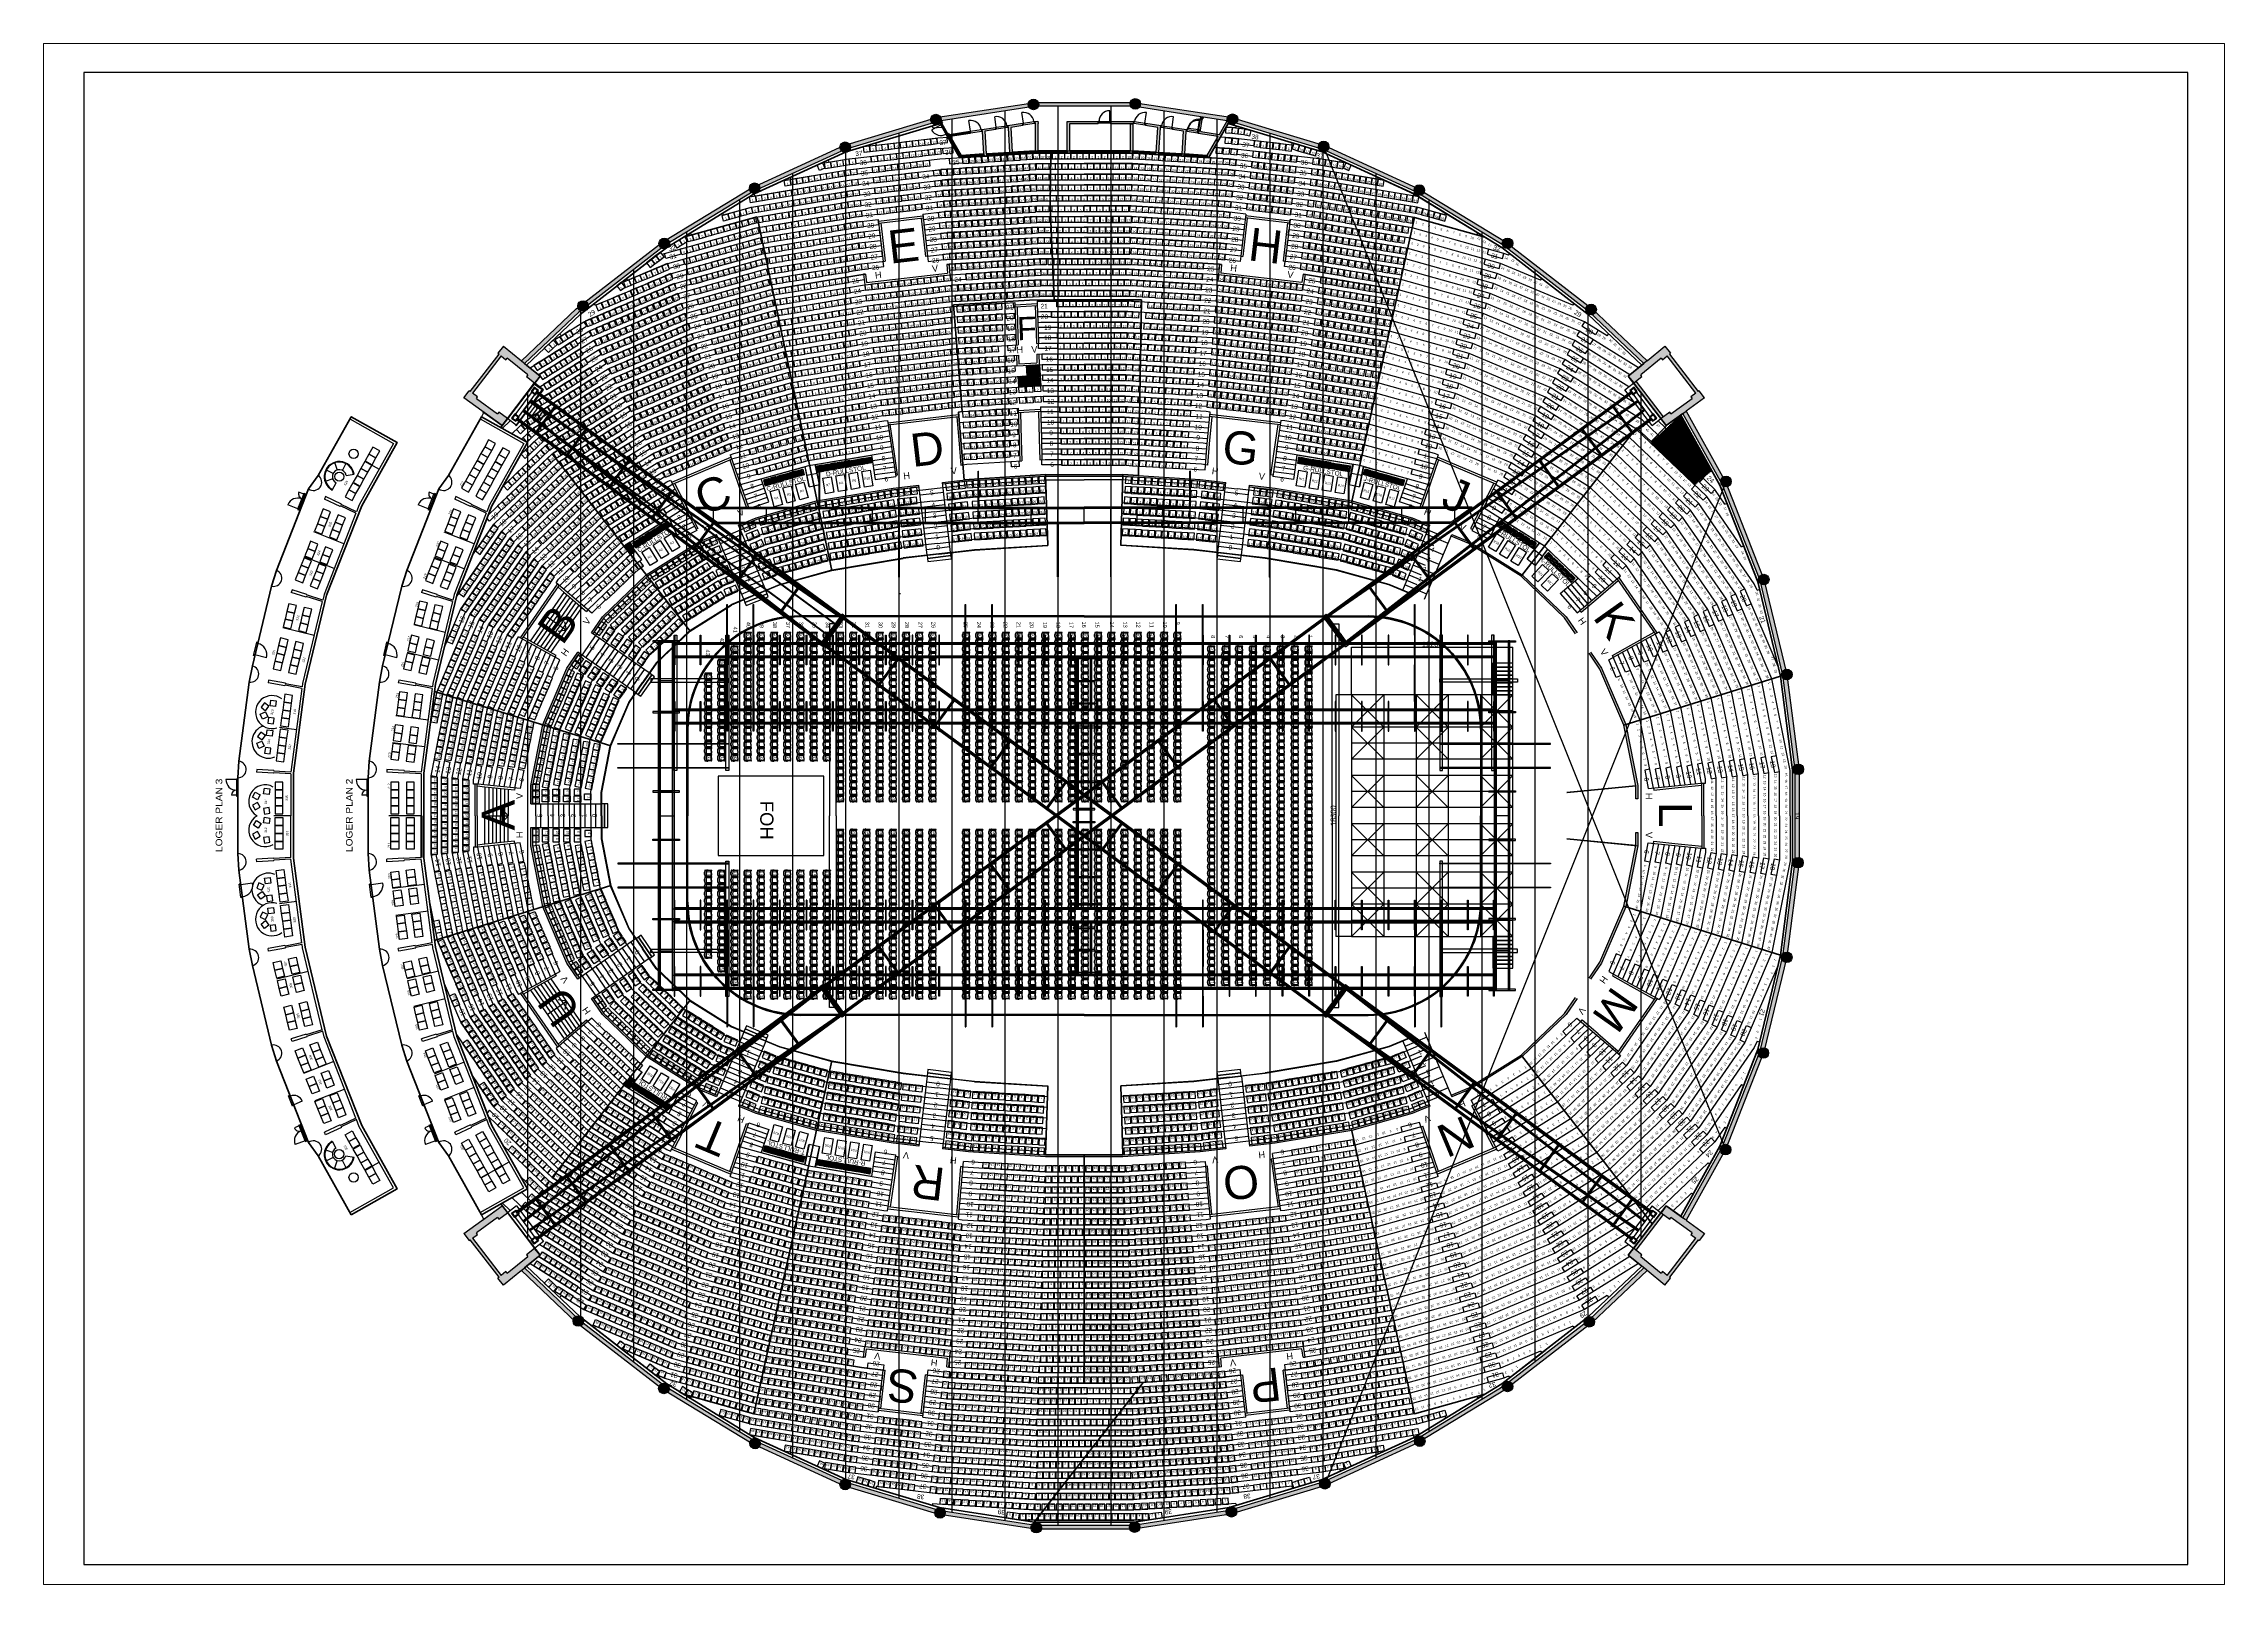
# Paper-space layout 'Arenaplan Färg-PDF utan antal' of a CAD drawing. Header units: millimetres. Extents: x -19 to 277, y -7 to 202.
# The model-space entities are those that its viewports show. They can reach past a viewport. Long polylines and large blocks are cut down to what shows.
import ezdxf
from ezdxf.enums import TextEntityAlignment as Align

# ---------------------------------------------------------------- set-up
doc = ezdxf.new("R2010")
doc.units = ezdxf.units.MM
doc.header["$LTSCALE"] = 100
doc.linetypes.add('DASHED_2', pattern=[3, 2, -1])
doc.linetypes.add('HIDDEN', pattern=[9.525, 6.35, -3.175])
doc.layers.get('0').update_dxf_attribs({"linetype": 'CONTINUOUS'})
doc.layers.get('Defpoints').update_dxf_attribs({"linetype": 'CONTINUOUS'})
for name, color, linetype in [('_kontur regicentral', 5, 'CONTINUOUS'), ('A-3311-EA-', 3, 'CONTINUOUS'), ('A-3311-FYLL', 1, 'CONTINUOUS'), ('A-33111---', 1, 'CONTINUOUS'), ('A-3312-EA-', 7, 'CONTINUOUS'), ('A-3312-FYLL', 7, 'CONTINUOUS'), ('A-3320-EA-', 3, 'CONTINUOUS'), ('A-3320-FYLL', 3, 'CONTINUOUS'), ('A-3651-EA-', 1, 'CONTINUOUS'), ('A-3652-EA-', 1, 'CONTINUOUS'), ('A-RADER', 252, 'CONTINUOUS'), ('A-RADER_TELE', 252, 'CONTINUOUS'), ('A-RADNUMMER', 4, 'CONTINUOUS'), ('A-RADNUMMER_TELE', 4, 'CONTINUOUS'), ('A-STOLAR', 1, 'CONTINUOUS'), ('A-STOLAR_TELE', 3, 'CONTINUOUS'), ('A-STOLNUMMER', 7, 'CONTINUOUS'), ('A-STOLNUMMER_TELE', 7, 'CONTINUOUS'), ('A-TRAPPA', 254, 'CONTINUOUS'), ('A-TRAPPA_TELE', 254, 'CONTINUOUS'), ('B-RADER', 252, 'CONTINUOUS'), ('B-RADER_TELE', 252, 'CONTINUOUS'), ('B-RADNUMMER', 4, 'CONTINUOUS'), ('B-RADNUMMER_TELE', 4, 'CONTINUOUS'), ('B-STOLAR', 1, 'CONTINUOUS'), ('B-STOLAR_TELE', 3, 'CONTINUOUS'), ('B-STOLNUMMER', 7, 'CONTINUOUS'), ('B-STOLNUMMER_TELE', 7, 'CONTINUOUS'), ('B-TRAPPA', 254, 'CONTINUOUS'), ('B-TRAPPA_TELE', 254, 'CONTINUOUS'), ('BELYS_BRYGGA', 7, 'CONTINUOUS'), ('C-RADER', 252, 'CONTINUOUS'), ('C-RADER_TELE', 252, 'CONTINUOUS'), ('C-RADNUMMER', 4, 'CONTINUOUS'), ('C-RADNUMMER_TELE', 4, 'CONTINUOUS'), ('C-RULLSTOLSPLATS', 1, 'DASHED_2'), ('C-STOLAR', 1, 'CONTINUOUS'), ('C-STOLAR MEDFÖLJARE', 1, 'CONTINUOUS'), ('C-STOLAR_TELE', 3, 'CONTINUOUS'), ('C-STOLNR RULLSTOLSPLATS', 7, 'CONTINUOUS'), ('C-STOLNUMMER', 7, 'CONTINUOUS'), ('C-STOLNUMMER_TELE', 7, 'CONTINUOUS'), ('C-TRAPPA', 254, 'CONTINUOUS'), ('C-TRAPPA_TELE', 254, 'CONTINUOUS'), ('D-RADER', 252, 'CONTINUOUS'), ('D-RADER_TELE', 252, 'CONTINUOUS'), ('D-RADNUMMER', 4, 'CONTINUOUS'), ('D-RADNUMMER_TELE', 4, 'CONTINUOUS'), ('D-RULLSTOLSPLATS', 1, 'DASHED_2'), ('D-STOLAR', 1, 'CONTINUOUS'), ('D-STOLAR MEDFÖLJARE', 1, 'CONTINUOUS'), ('D-STOLAR_TELE', 3, 'CONTINUOUS'), ('D-STOLNR RULLSTOLSPLATS', 7, 'CONTINUOUS'), ('D-STOLNUMMER', 7, 'CONTINUOUS'), ('D-STOLNUMMER_TELE', 7, 'CONTINUOUS'), ('D-TRAPPA', 254, 'CONTINUOUS'), ('D-TRAPPA_TELE', 254, 'CONTINUOUS'), ('E-RADER', 252, 'CONTINUOUS'), ('E-RADNUMMER', 4, 'CONTINUOUS'), ('E-STOLAR', 1, 'CONTINUOUS'), ('E-STOLNUMMER', 7, 'CONTINUOUS'), ('E-TRAPPA', 254, 'CONTINUOUS'), ('F-RADER', 252, 'CONTINUOUS'), ('F-RADNUMMER', 4, 'CONTINUOUS'), ('F-STOLAR', 1, 'CONTINUOUS'), ('F-STOLNUMMER', 7, 'CONTINUOUS'), ('F-TRAPPA', 254, 'CONTINUOUS'), ('FOH', 4, 'CONTINUOUS'), ('G-RADER', 252, 'CONTINUOUS'), ('G-RADER_TELE', 252, 'CONTINUOUS'), ('G-RADER_TELE_2', 252, 'CONTINUOUS'), ('G-RADNUMMER', 4, 'CONTINUOUS'), ('G-RADNUMMER_TELE', 4, 'CONTINUOUS'), ('G-RULLSTOLSPLATS', 1, 'DASHED_2'), ('G-STOLAR', 1, 'CONTINUOUS'), ('G-STOLAR MEDFÖLJARE', 1, 'CONTINUOUS'), ('G-STOLAR_TELE', 3, 'CONTINUOUS'), ('G-STOLAR_TELE_2', 3, 'CONTINUOUS'), ('G-STOLNR RULLSTOLSPLATS', 7, 'CONTINUOUS'), ('G-STOLNUMMER', 7, 'CONTINUOUS'), ('G-STOLNUMMER_TELE', 7, 'CONTINUOUS'), ('G-STOLNUMMER_TELE_2', 7, 'CONTINUOUS'), ('G-TRAPPA', 254, 'CONTINUOUS'), ('G-TRAPPA_TELE', 254, 'CONTINUOUS'), ('H-RADER', 252, 'CONTINUOUS'), ('H-RADNUMMER', 4, 'CONTINUOUS'), ('H-STOLAR', 1, 'CONTINUOUS'), ('H-STOLNUMMER', 7, 'CONTINUOUS'), ('H-TRAPPA', 254, 'CONTINUOUS'), ('J-RADER', 252, 'CONTINUOUS'), ('J-RADNUMMER', 4, 'CONTINUOUS'), ('J-RADNUMMER_TELE', 4, 'CONTINUOUS'), ('J-RULLSTOLSPLATS', 1, 'DASHED_2'), ('J-STOLAR MEDFÖLJARE', 1, 'CONTINUOUS'), ('J-STOLNR RULLSTOLSPLATS', 7, 'CONTINUOUS'), ('J-STOLNUMMER', 7, 'CONTINUOUS'), ('J-TRAPPA', 254, 'CONTINUOUS'), ('J-TRAPPA_TELE', 254, 'CONTINUOUS'), ('K-RADER', 252, 'CONTINUOUS'), ('K-RADNUMMER', 4, 'CONTINUOUS'), ('K-RULLSTOLSPLATS', 1, 'DASHED_2'), ('K-STOLAR MEDFÖLJARE', 1, 'CONTINUOUS'), ('K-STOLNR RULLSTOLSPLATS', 7, 'CONTINUOUS'), ('K-STOLNUMMER', 7, 'CONTINUOUS'), ('K-TRAPPA', 254, 'CONTINUOUS'), ('L-RADER', 252, 'CONTINUOUS'), ('L-RADNUMMER', 4, 'CONTINUOUS'), ('L-STOLNUMMER', 7, 'CONTINUOUS'), ('L-TRAPPA', 254, 'CONTINUOUS'), ('LINFACKVERK', 84, 'CONTINUOUS'), ('LINOR_HÄNG', 40, 'CONTINUOUS'), ('LOGER_PLAN2_NUMMER', 7, 'CONTINUOUS'), ('LOGER_PLAN2_STOLAR', 1, 'CONTINUOUS'), ('LOGER_PLAN3_BORD', 1, 'CONTINUOUS'), ('LOGER_PLAN3_NUMMER', 7, 'CONTINUOUS'), ('LOGER_PLAN3_SOFFOR', 1, 'CONTINUOUS'), ('LOGER_PLAN3_STOLAR', 1, 'CONTINUOUS'), ('LOGER_PLAN_2', 21, 'CONTINUOUS'), ('LOGER_PLAN_3', 21, 'CONTINUOUS'), ('M-RADER', 252, 'CONTINUOUS'), ('M-RADNUMMER', 4, 'CONTINUOUS'), ('M-STOLNUMMER', 7, 'CONTINUOUS'), ('M-TRAPPA', 254, 'CONTINUOUS'), ('möblering', 42, 'CONTINUOUS'), ('N-RADER', 252, 'CONTINUOUS'), ('N-RADER_TELE', 252, 'CONTINUOUS'), ('N-RADNUMMER', 4, 'CONTINUOUS'), ('N-RADNUMMER_TELE', 4, 'CONTINUOUS'), ('N-STOLAR_TELE', 3, 'CONTINUOUS'), ('N-STOLNUMMER', 7, 'CONTINUOUS'), ('N-STOLNUMMER_TELE', 7, 'CONTINUOUS'), ('N-TRAPPA', 254, 'CONTINUOUS'), ('N-TRAPPA_TELE', 254, 'CONTINUOUS'), ('O-RADER', 252, 'CONTINUOUS'), ('O-RADER_TELE', 252, 'CONTINUOUS'), ('O-RADNUMMER', 4, 'CONTINUOUS'), ('O-RADNUMMER_TELE', 4, 'CONTINUOUS'), ('O-STOLAR', 1, 'CONTINUOUS'), ('O-STOLAR_TELE', 3, 'CONTINUOUS'), ('O-STOLNUMMER', 7, 'CONTINUOUS'), ('O-STOLNUMMER_TELE', 7, 'CONTINUOUS'), ('O-TRAPPA', 254, 'CONTINUOUS'), ('O-TRAPPA_TELE', 254, 'CONTINUOUS'), ('P-RADER', 252, 'CONTINUOUS'), ('P-RADNUMMER', 4, 'CONTINUOUS'), ('P-STOLAR', 1, 'CONTINUOUS'), ('P-STOLNUMMER', 7, 'CONTINUOUS'), ('P-TRAPPA', 254, 'CONTINUOUS'), ('Parkettstolar', 8, 'CONTINUOUS'), ('Q-RADER', 252, 'CONTINUOUS'), ('Q-TRAPPA', 254, 'CONTINUOUS'), ('R-RADER', 252, 'CONTINUOUS'), ('R-RADER_TELE', 252, 'CONTINUOUS'), ('R-RADER_TELE_2', 252, 'CONTINUOUS'), ('R-RADNUMMER', 4, 'CONTINUOUS'), ('R-RADNUMMER_TELE', 4, 'CONTINUOUS'), ('R-RULLSTOLSPLATS', 1, 'DASHED_2'), ('R-STOLAR', 1, 'CONTINUOUS'), ('R-STOLAR MEDFÖLJARE', 1, 'CONTINUOUS'), ('R-STOLAR_TELE', 3, 'CONTINUOUS'), ('R-STOLAR_TELE_2', 3, 'CONTINUOUS'), ('R-STOLNR RULLSTOLSPLATS', 7, 'CONTINUOUS'), ('R-STOLNUMMER', 7, 'CONTINUOUS'), ('R-STOLNUMMER_TELE', 7, 'CONTINUOUS'), ('R-STOLNUMMER_TELE_2', 7, 'CONTINUOUS'), ('R-TRAPPA', 254, 'CONTINUOUS'), ('R-TRAPPA_TELE', 254, 'CONTINUOUS'), ('RINK', 5, 'CONTINUOUS'), ('S-RADER', 252, 'CONTINUOUS'), ('S-RADNUMMER', 4, 'CONTINUOUS'), ('S-STOLAR', 1, 'CONTINUOUS'), ('S-STOLNUMMER', 7, 'CONTINUOUS'), ('S-TRAPPA', 254, 'CONTINUOUS'), ('SEKTIONS_NR', 4, 'CONTINUOUS'), ('STAGE 1', 4, 'CONTINUOUS'), ('STOMME', 254, 'CONTINUOUS'), ('T-RADER', 252, 'CONTINUOUS'), ('T-RADER_TELE', 252, 'CONTINUOUS'), ('T-RADNUMMER', 4, 'CONTINUOUS'), ('T-RADNUMMER_TELE', 4, 'CONTINUOUS'), ('T-RULLSTOLSPLATS', 1, 'DASHED_2'), ('T-STOLAR', 1, 'CONTINUOUS'), ('T-STOLAR MEDFÖLJARE', 1, 'CONTINUOUS'), ('T-STOLAR_TELE', 3, 'CONTINUOUS'), ('T-STOLNR RULLSTOLSPLATS', 7, 'CONTINUOUS'), ('T-STOLNUMMER', 7, 'CONTINUOUS'), ('T-STOLNUMMER_TELE', 7, 'CONTINUOUS'), ('T-TRAPPA', 254, 'CONTINUOUS'), ('T-TRAPPA_TELE', 254, 'CONTINUOUS'), ('TEXT', 4, 'CONTINUOUS'), ('TRAPPSTEG', 3, 'CONTINUOUS'), ('U-RADER', 252, 'CONTINUOUS'), ('U-RADER_TELE', 252, 'CONTINUOUS'), ('U-RADNUMMER', 4, 'CONTINUOUS'), ('U-RADNUMMER_TELE', 4, 'CONTINUOUS'), ('U-STOLAR', 1, 'CONTINUOUS'), ('U-STOLAR_TELE', 3, 'CONTINUOUS'), ('U-STOLNUMMER', 7, 'CONTINUOUS'), ('U-STOLNUMMER_TELE', 7, 'CONTINUOUS'), ('U-TRAPPA', 254, 'CONTINUOUS'), ('U-TRAPPA_TELE', 254, 'CONTINUOUS')]:
    doc.layers.add(name, color=color, linetype=linetype)
doc.layers.add('SEKTIONER', color=4, linetype='CONTINUOUS', lineweight=70)
doc.layers.add('SIDEDROP', color=7, linetype='CONTINUOUS', lineweight=30)
doc.layers.add('Viewport', color=5, linetype='CONTINUOUS', plot=False)
doc.styles.add('ARIAL', font='arial.ttf')
doc.dimstyles.new('POINT-BH90', dxfattribs={"dimtxt": 250, "dimasz": 50, "dimexe": 2, "dimexo": 1.5, "dimgap": 2, "dimtad": 1, "dimdec": 0, "dimzin": 0, "dimdsep": 46, "dimtxsty": 'STANDARD', "dimblk1": 'ARCHTICK', "dimblk2": 'ARCHTICK', "dimsah": 1, "dimcen": 1.5, "dimadec": 0, "dimazin": 0, "dimtfac": 1, "dimtdec": 0, "dimtix": 1, "dimtmove": 0, "dimatfit": 3, "dimldrblk": 'ARCHTICK', "dimfxl": 1, "dimtolj": 1, "dimtzin": 0, "dimarcsym": 0})
pattern_1 = [(35.90861, (174.176, 41623.48), (-46.552964, 64.290063), [])]

# ---------------------------------------------------------------- blocks, each defined once
blk = doc.blocks.new('*U1')
at = {"layer": 'A-3652-EA-'}
for p, q in [((0, -60), (0, 60)), ((0, 60), (60, 60)), ((60, 60), (60, -60)), ((870, 60), (60, 60)), ((870, 60), (870, -60)), ((930, 60), (870, 60)), ((930, -60), (930, 60)), ((60, -60), (0, -60)), ((60, -60), (60, -870)), ((870, -60), (60, -60)), ((870, -60), (930, -60))]:
    blk.add_line(p, q, dxfattribs=at)
blk.add_arc((60, -60), 810, 270, 0, dxfattribs=at)
blk = doc.blocks.new('*U2')
at = {"layer": 'A-3652-EA-'}
for p, q in [((60, 60), (0, 60)), ((0, 60), (0, -60)), ((870, 60), (60, 60)), ((60, -60), (60, 60)), ((930, 60), (870, 60)), ((870, 60), (870, -60)), ((930, -60), (930, 60)), ((60, -60), (0, -60)), ((870, -60), (60, -60)), ((930, -60), (870, -60)), ((870, -60), (870, -870))]:
    blk.add_line(p, q, dxfattribs=at)
blk.add_arc((870, -60), 810, 180, 270, dxfattribs=at)
blk = doc.blocks.new('*U3')
at = {"layer": 'A-3652-EA-'}
for p, q in [((60, 60), (0, 60)), ((0, 60), (0, -60)), ((870, 60), (60, 60)), ((60, -60), (60, 60)), ((930, 60), (870, 60)), ((870, 60), (870, -60)), ((930, -60), (930, 60)), ((60, -60), (0, -60)), ((870, -60), (60, -60)), ((930, -60), (870, -60)), ((870, -60), (870, -870))]:
    blk.add_line(p, q, dxfattribs=at)
blk.add_arc((870, -60), 810, 180, 270, dxfattribs=at)
blk = doc.blocks.new('*U4')
at = {"layer": 'A-3652-EA-'}
for p, q in [((60, 60), (0, 60)), ((0, 60), (0, -60)), ((870, 60), (60, 60)), ((60, -60), (60, 60)), ((930, 60), (870, 60)), ((870, 60), (870, -60)), ((930, -60), (930, 60)), ((60, -60), (0, -60)), ((870, -60), (60, -60)), ((930, -60), (870, -60)), ((870, -60), (870, -870))]:
    blk.add_line(p, q, dxfattribs=at)
blk.add_arc((870, -60), 810, 180, 270, dxfattribs=at)
blk = doc.blocks.new('*U5')
at = {"layer": 'A-3652-EA-'}
for p, q in [((0, -60), (0, 60)), ((0, 60), (60, 60)), ((60, 60), (60, -60)), ((870, 60), (60, 60)), ((870, 60), (870, -60)), ((930, 60), (870, 60)), ((930, -60), (930, 60)), ((60, -60), (0, -60)), ((60, -60), (60, -870)), ((870, -60), (60, -60)), ((870, -60), (930, -60))]:
    blk.add_line(p, q, dxfattribs=at)
blk.add_arc((60, -60), 810, 270, 0, dxfattribs=at)
blk = doc.blocks.new('*U6')
at = {"layer": 'A-3652-EA-'}
for p, q in [((0, -60), (0, 60)), ((0, 60), (60, 60)), ((60, 60), (60, -60)), ((870, 60), (60, 60)), ((870, 60), (870, -60)), ((930, 60), (870, 60)), ((930, -60), (930, 60)), ((60, -60), (0, -60)), ((60, -60), (60, -870)), ((870, -60), (60, -60)), ((870, -60), (930, -60))]:
    blk.add_line(p, q, dxfattribs=at)
blk.add_arc((60, -60), 810, 270, 0, dxfattribs=at)
blk = doc.blocks.new('*U7')
at = {"layer": 'A-3652-EA-'}
for p, q in [((0, -60), (0, 60)), ((0, 60), (60, 60)), ((60, 60), (60, -60)), ((870, 60), (60, 60)), ((870, 60), (870, -60)), ((930, 60), (870, 60)), ((930, -60), (930, 60)), ((60, -60), (0, -60)), ((60, -60), (60, -870)), ((870, -60), (60, -60)), ((870, -60), (930, -60))]:
    blk.add_line(p, q, dxfattribs=at)
blk.add_arc((60, -60), 810, 270, 0, dxfattribs=at)
blk = doc.blocks.new('*U8')
at = {"layer": 'A-3652-EA-'}
for p, q in [((0, -60), (0, 60)), ((0, 60), (60, 60)), ((60, 60), (60, -60)), ((870, 60), (60, 60)), ((870, 60), (870, -60)), ((930, 60), (870, 60)), ((930, -60), (930, 60)), ((60, -60), (0, -60)), ((60, -60), (60, -870)), ((870, -60), (60, -60)), ((870, -60), (930, -60))]:
    blk.add_line(p, q, dxfattribs=at)
blk.add_arc((60, -60), 810, 270, 0, dxfattribs=at)
blk = doc.blocks.new('*U9')
at = {"layer": 'A-3652-EA-'}
for p, q in [((60, 60), (0, 60)), ((0, 60), (0, -60)), ((870, 60), (60, 60)), ((60, -60), (60, 60)), ((930, 60), (870, 60)), ((870, 60), (870, -60)), ((930, -60), (930, 60)), ((60, -60), (0, -60)), ((870, -60), (60, -60)), ((930, -60), (870, -60)), ((870, -60), (870, -870))]:
    blk.add_line(p, q, dxfattribs=at)
blk.add_arc((870, -60), 810, 180, 270, dxfattribs=at)
blk = doc.blocks.new('*U10')
at = {"layer": 'A-3651-EA-'}
for p, q in [((1735, 60), (0, 60)), ((0, 60), (0, -60)), ((62.5, -60), (62.5, 60)), ((62.5, 0), (1672.5, 0)), ((1672.5, -60), (1672.5, 60)), ((1735, -60), (1735, 60)), ((0, -60), (1735, -60))]:
    blk.add_line(p, q, dxfattribs=at)
blk = doc.blocks.new('*U11')
at = {"layer": 'A-3651-EA-'}
for p, q in [((1735, 60), (0, 60)), ((0, 60), (0, -60)), ((62.5, -60), (62.5, 60)), ((62.5, 0), (1672.5, 0)), ((1672.5, -60), (1672.5, 60)), ((1735, -60), (1735, 60)), ((0, -60), (1735, -60))]:
    blk.add_line(p, q, dxfattribs=at)
blk = doc.blocks.new('*U12')
at = {"layer": 'A-3651-EA-'}
for p, q in [((1735, 60), (0, 60)), ((0, 60), (0, -60)), ((62.5, -60), (62.5, 60)), ((62.5, 0), (1672.5, 0)), ((1672.5, -60), (1672.5, 60)), ((1735, -60), (1735, 60)), ((0, -60), (1735, -60))]:
    blk.add_line(p, q, dxfattribs=at)
blk = doc.blocks.new('*U13')
at = {"layer": 'A-3651-EA-'}
for p, q in [((2220, 60), (0, 60)), ((0, 60), (0, -60)), ((62.5, -60), (62.5, 60)), ((62.5, 0), (2157.5, 0)), ((2157.5, -60), (2157.5, 60)), ((2220, -60), (2220, 60)), ((0, -60), (2220, -60))]:
    blk.add_line(p, q, dxfattribs=at)
blk = doc.blocks.new('*U14')
at = {"layer": 'A-3651-EA-'}
for p, q in [((2220, 60), (0, 60)), ((0, 60), (0, -60)), ((62.5, -60), (62.5, 60)), ((62.5, 0), (2157.5, 0)), ((2157.5, -60), (2157.5, 60)), ((2220, -60), (2220, 60)), ((0, -60), (2220, -60))]:
    blk.add_line(p, q, dxfattribs=at)
blk = doc.blocks.new('*U15')
at = {"layer": 'A-3651-EA-'}
for p, q in [((2220, 60), (0, 60)), ((0, 60), (0, -60)), ((62.5, -60), (62.5, 60)), ((62.5, 0), (2157.5, 0)), ((2157.5, -60), (2157.5, 60)), ((2220, -60), (2220, 60)), ((0, -60), (2220, -60))]:
    blk.add_line(p, q, dxfattribs=at)
blk = doc.blocks.new('*U16')
at = {"layer": 'A-3651-EA-'}
for p, q in [((1735, 60), (0, 60)), ((0, 60), (0, -60)), ((62.5, -60), (62.5, 60)), ((62.5, 0), (1672.5, 0)), ((1672.5, -60), (1672.5, 60)), ((1735, -60), (1735, 60)), ((0, -60), (1735, -60))]:
    blk.add_line(p, q, dxfattribs=at)
blk = doc.blocks.new('*U17')
at = {"layer": 'A-3651-EA-'}
for p, q in [((1735, 60), (0, 60)), ((0, 60), (0, -60)), ((62.5, -60), (62.5, 60)), ((62.5, 0), (1672.5, 0)), ((1672.5, -60), (1672.5, 60)), ((1735, -60), (1735, 60)), ((0, -60), (1735, -60))]:
    blk.add_line(p, q, dxfattribs=at)
blk = doc.blocks.new('*U18')
at = {"layer": 'A-3651-EA-'}
for p, q in [((1735, 60), (0, 60)), ((0, 60), (0, -60)), ((62.5, -60), (62.5, 60)), ((62.5, 0), (1672.5, 0)), ((1672.5, -60), (1672.5, 60)), ((1735, -60), (1735, 60)), ((0, -60), (1735, -60))]:
    blk.add_line(p, q, dxfattribs=at)
blk = doc.blocks.new('KAJ')
at = {"layer": 'A-3311-FYLL'}
h = blk.add_hatch(color=256, dxfattribs=at)
h.paths.add_polyline_path([(-26185, 21995), (-26131, 21865), (-24795, 22427), (-20241, 23691), (-20271, 23827), (-24841, 22560)])
h.paths.add_polyline_path([(-12498, 24885), (-12514, 25024), (-14464, 24796), (-20271, 23827), (-20241, 23691), (-14444, 24658)])
for points in [[(10710, 25094), (10726, 25233), (8776, 25460), (2929, 25820), (-2929, 25820), (-8776, 25460), (-10726, 25233), (-10710, 25094), (-8764, 25321), (-2925, 25680), (2925, 25680), (8764, 25321)], [(38351, 12375), (38237, 12295), (39063, 11100), (40878, 6857), (41781, 2263), (41781, 1281), (41921, 1281), (41921, 2277), (41012, 6899), (39186, 11168)], [(38237, -12295), (38352, -12375), (39186, -11168), (41012, -6899), (41921, -2277), (41921, -1281), (41781, -1281), (41781, -2263), (40878, -6857), (39063, -11100)], [(-10710, -25094), (-10726, -25233), (-8776, -25460), (-2929, -25820), (2929, -25820), (8776, -25460), (10726, -25233), (10710, -25094), (8764, -25321), (2925, -25680), (-2925, -25680), (-8764, -25321)]]:
    blk.add_hatch(color=256, dxfattribs=at).paths.add_polyline_path(points)
h = blk.add_hatch(color=256, dxfattribs=at)
h.paths.add_polyline_path([(12514, 25024), (12498, 24885), (14444, 24658), (20241, 23691), (20271, 23827), (14464, 24796)])
h.paths.add_polyline_path([(26131, 21865), (26185, 21995), (24841, 22560), (20271, 23827), (20241, 23691), (24795, 22427)])
h = blk.add_hatch(color=256, dxfattribs=at)
h.paths.add_polyline_path([(-27790, 21168), (-27843, 21296), (-29188, 20732), (-33172, 18236), (-33086, 18125), (-29123, 20607)])
h.paths.add_polyline_path([(-37328, 13855), (-37213, 13775), (-36385, 14971), (-33086, 18125), (-33172, 18236), (-36493, 15063)])
h = blk.add_hatch(color=256, dxfattribs=at)
h.paths.add_polyline_path([(27843, 21296), (27790, 21168), (29123, 20607), (33086, 18125), (33172, 18236), (29188, 20732)])
h.paths.add_polyline_path([(37213, 13775), (37328, 13855), (36493, 15063), (33172, 18236), (33086, 18125), (36385, 14971)])
h = blk.add_hatch(color=256, dxfattribs=at)
h.paths.add_polyline_path([(-41921, 900), (-41781, 900), (-41781, 2263), (-40882, 6836), (-41016, 6877), (-41921, 2277)])
h.paths.add_polyline_path([(-38237, 12295), (-38352, 12375), (-39186, 11168), (-41012, 6899), (-41016, 6877), (-40882, 6836), (-40878, 6857), (-39063, 11100)])
h = blk.add_hatch(color=256, dxfattribs=at)
h.paths.add_polyline_path([(-38352, -12375), (-38237, -12295), (-39063, -11100), (-40878, -6857), (-41012, -6899), (-39186, -11168)])
h.paths.add_polyline_path([(-41781, -900), (-41921, -900), (-41921, -2277), (-41012, -6899), (-41012, -6899), (-40878, -6857), (-41781, -2263)])
h = blk.add_hatch(color=256, dxfattribs=at)
h.paths.add_polyline_path([(-27843, -21296), (-27790, -21168), (-29123, -20607), (-33086, -18125), (-33172, -18236), (-29188, -20732)])
h.paths.add_polyline_path([(-37213, -13775), (-37328, -13855), (-36493, -15063), (-33172, -18236), (-33086, -18125), (-36385, -14971)])
h = blk.add_hatch(color=256, dxfattribs=at)
h.paths.add_polyline_path([(37328, -13855), (37213, -13775), (36385, -14971), (33086, -18125), (33172, -18236), (36493, -15063)])
h.paths.add_polyline_path([(27790, -21168), (27844, -21297), (29188, -20732), (33172, -18236), (33086, -18125), (29123, -20607)])
h = blk.add_hatch(color=256, dxfattribs=at)
h.paths.add_polyline_path([(-12514, -25024), (-12498, -24885), (-14444, -24658), (-20241, -23691), (-20271, -23827), (-14464, -24796)])
h.paths.add_polyline_path([(-26131, -21865), (-26185, -21995), (-24841, -22560), (-20271, -23827), (-20241, -23691), (-24795, -22427)])
h = blk.add_hatch(color=256, dxfattribs=at)
h.paths.add_polyline_path([(26185, -21995), (26131, -21865), (24795, -22427), (20241, -23691), (20271, -23827), (24841, -22560)])
h.paths.add_polyline_path([(12498, -24885), (12514, -25024), (14464, -24796), (20271, -23827), (20241, -23691), (14444, -24658)])
at = {"layer": 'A-3311-EA-'}
for p, q in [((-20271, 23827), (-14464, 24796)), ((-14464, 24796), (-12514, 25023)), ((-12498, 24884), (-14444, 24658)), ((-10726, 25233), (-8776, 25460)), ((-8764, 25321), (-10710, 25094)), ((-8776, 25460), (-2929, 25820)), ((-2925, 25680), (-8764, 25321)), ((-2929, 25820), (2929, 25820)), ((2925, 25680), (-2925, 25680)), ((8764, 25321), (2925, 25680)), ((2929, 25820), (8776, 25460)), ((10710, 25094), (8764, 25321)), ((8776, 25460), (10726, 25233)), ((14444, 24658), (12498, 24885)), ((12514, 25024), (14464, 24796)), ((14464, 24796), (20271, 23827)), ((-24841, 22560), (-20271, 23827)), ((-20241, 23691), (-24795, 22427)), ((-14444, 24658), (-20241, 23691)), ((20241, 23691), (14444, 24658)), ((24795, 22427), (20241, 23691)), ((20271, 23827), (24841, 22560)), ((-26185, 21995), (-24841, 22560)), ((-24795, 22427), (-26131, 21866)), ((26131, 21865), (24795, 22427)), ((24841, 22560), (26185, 21995)), ((-33172, 18236), (-29188, 20732)), ((-29123, 20607), (-33086, 18125)), ((-29188, 20732), (-27844, 21297)), ((-27790, 21168), (-29123, 20607)), ((29123, 20607), (27790, 21168)), ((27844, 21297), (29188, 20732)), ((33086, 18125), (29123, 20607)), ((29188, 20732), (33172, 18236)), ((-36493, 15063), (-33172, 18236)), ((33172, 18236), (36493, 15063)), ((-33086, 18125), (-36385, 14971)), ((36385, 14971), (33086, 18125)), ((-37328, 13855), (-36493, 15063)), ((-36385, 14971), (-37213, 13775)), ((37213, 13775), (36385, 14971)), ((36493, 15063), (37328, 13855)), ((-39186, 11168), (-38351, 12375)), ((-38237, 12295), (-39063, 11100)), ((39063, 11100), (38237, 12295)), ((38351, 12375), (39186, 11168)), ((-41012, 6898), (-39186, 11168)), ((-39063, 11100), (-40878, 6857)), ((40878, 6857), (39063, 11100)), ((39186, 11168), (41012, 6898)), ((-41921, 2277), (-41012, 6898)), ((-40878, 6857), (-41781, 2263)), ((41781, 2263), (40878, 6857)), ((41012, 6898), (41921, 2277)), ((-41921, 900), (-41921, 2277)), ((-41781, 2263), (-41781, 900)), ((41781, 1281), (41781, 2263)), ((41921, 2277), (41921, 1281)), ((41921, 1281), (41781, 1281)), ((-41921, -2277), (-41921, -900)), ((-41781, -900), (-41781, -2263)), ((41781, -1281), (41921, -1281)), ((41781, -2263), (41781, -1281)), ((41921, -1281), (41921, -2277)), ((-41012, -6898), (-41921, -2277)), ((-41781, -2263), (-40878, -6857)), ((40878, -6857), (41781, -2263)), ((41921, -2277), (41012, -6898)), ((-39186, -11168), (-41012, -6898)), ((-40878, -6857), (-39063, -11100)), ((39063, -11100), (40878, -6857)), ((41012, -6898), (39186, -11168)), ((-38351, -12375), (-39186, -11168)), ((-39063, -11100), (-38237, -12295)), ((38237, -12295), (39063, -11100)), ((39186, -11168), (38351, -12375)), ((-36493, -15063), (-37328, -13855)), ((-37213, -13775), (-36385, -14971)), ((36385, -14971), (37213, -13775)), ((37328, -13855), (36493, -15063)), ((-33172, -18236), (-36493, -15063)), ((-36385, -14971), (-33086, -18125)), ((33086, -18125), (36385, -14971)), ((36493, -15063), (33172, -18236)), ((-33086, -18125), (-29123, -20607)), ((29123, -20607), (33086, -18125)), ((-29188, -20732), (-33172, -18236)), ((33172, -18236), (29188, -20732)), ((-27844, -21297), (-29188, -20732)), ((-29123, -20607), (-27790, -21168)), ((27790, -21168), (29123, -20607)), ((29188, -20732), (27844, -21297)), ((-24841, -22560), (-26185, -21995)), ((-26131, -21865), (-24795, -22427)), ((-20271, -23827), (-24841, -22560)), ((-24795, -22427), (-20241, -23691)), ((20241, -23691), (24795, -22427)), ((24841, -22560), (20271, -23827)), ((24795, -22427), (26131, -21865)), ((26185, -21995), (24841, -22560)), ((-14464, -24796), (-20271, -23827)), ((-20241, -23691), (-14444, -24658)), ((-14444, -24658), (-12498, -24885)), ((12498, -24885), (14444, -24658)), ((14444, -24658), (20241, -23691)), ((20271, -23827), (14464, -24796)), ((-12514, -25024), (-14464, -24796)), ((-8776, -25460), (-10726, -25233)), ((-10710, -25094), (-8764, -25321)), ((-2929, -25820), (-8776, -25460)), ((-8764, -25321), (-2925, -25680)), ((2929, -25820), (-2929, -25820)), ((-2925, -25680), (2925, -25680)), ((2925, -25680), (8764, -25321)), ((8776, -25460), (2929, -25820)), ((8764, -25321), (10710, -25094)), ((10726, -25233), (8776, -25460)), ((14464, -24796), (12514, -25024))]:
    blk.add_line(p, q, dxfattribs=at)
blk = doc.blocks.new('*U22')
at = {"layer": 'G-STOLAR_TELE_2'}
blk.add_circle((0, 0), 400, dxfattribs=at)
blk = doc.blocks.new('*U23')
at = {"layer": 'G-STOLAR_TELE_2'}
blk.add_circle((0, 0), 400, dxfattribs=at)
blk = doc.blocks.new('*U24')
at = {"layer": 'G-STOLAR_TELE_2'}
blk.add_circle((0, 0), 400, dxfattribs=at)
blk = doc.blocks.new('*U25')
at = {"layer": 'G-STOLAR_TELE_2'}
blk.add_circle((0, 0), 400, dxfattribs=at)
blk = doc.blocks.new('*U26')
at = {"layer": 'G-STOLAR_TELE_2'}
blk.add_circle((0, 0), 400, dxfattribs=at)
blk = doc.blocks.new('*U27')
at = {"layer": 'G-STOLAR_TELE_2'}
blk.add_circle((0, 0), 400, dxfattribs=at)
blk = doc.blocks.new('*U28')
at = {"layer": 'G-STOLAR_TELE_2'}
blk.add_circle((0, 0), 400, dxfattribs=at)
blk = doc.blocks.new('*U29')
blk.add_circle((0, 0), 400)
blk = doc.blocks.new('*U30')
at = {"layer": 'G-STOLAR_TELE_2'}
blk.add_circle((0, 0), 400, dxfattribs=at)
blk = doc.blocks.new('*U31')
at = {"layer": 'G-STOLAR_TELE_2'}
blk.add_circle((0, 0), 400, dxfattribs=at)
blk = doc.blocks.new('*U32')
at = {"layer": 'G-STOLAR_TELE_2'}
blk.add_circle((0, 0), 400, dxfattribs=at)
blk = doc.blocks.new('*U33')
at = {"layer": 'G-STOLAR_TELE_2'}
blk.add_circle((0, 0), 400, dxfattribs=at)
blk = doc.blocks.new('*U34')
at = {"layer": 'G-STOLAR_TELE_2'}
blk.add_circle((0, 0), 400, dxfattribs=at)
blk = doc.blocks.new('*U35')
at = {"layer": 'G-STOLAR_TELE_2'}
blk.add_circle((0, 0), 400, dxfattribs=at)
blk = doc.blocks.new('*U36')
at = {"layer": 'G-STOLAR_TELE_2'}
blk.add_circle((0, 0), 400, dxfattribs=at)
blk = doc.blocks.new('*U37')
at = {"layer": 'G-STOLAR_TELE_2'}
blk.add_circle((0, 0), 400, dxfattribs=at)
blk = doc.blocks.new('*U38')
at = {"layer": 'G-STOLAR_TELE_2'}
blk.add_circle((0, 0), 400, dxfattribs=at)
blk = doc.blocks.new('*U39')
at = {"layer": 'G-STOLAR_TELE_2'}
blk.add_circle((0, 0), 400, dxfattribs=at)
blk = doc.blocks.new('*U40')
at = {"layer": 'G-STOLAR_TELE_2'}
blk.add_circle((0, 0), 400, dxfattribs=at)
blk = doc.blocks.new('*U41')
at = {"layer": 'G-STOLAR_TELE_2'}
blk.add_circle((0, 0), 400, dxfattribs=at)
blk = doc.blocks.new('*U42')
at = {"layer": 'G-STOLAR_TELE_2'}
blk.add_circle((0, 0), 400, dxfattribs=at)
blk = doc.blocks.new('*U43')
at = {"layer": 'G-STOLAR_TELE_2'}
blk.add_circle((0, 0), 400, dxfattribs=at)
blk = doc.blocks.new('*U44')
at = {"layer": 'G-STOLAR_TELE_2'}
blk.add_circle((0, 0), 400, dxfattribs=at)
blk = doc.blocks.new('*U45')
at = {"layer": 'G-STOLAR_TELE_2'}
blk.add_circle((0, 0), 400, dxfattribs=at)
blk = doc.blocks.new('*U46')
at = {"layer": 'G-STOLAR_TELE_2'}
blk.add_circle((0, 0), 400, dxfattribs=at)
blk = doc.blocks.new('*U47')
at = {"layer": 'G-STOLAR_TELE_2'}
blk.add_circle((0, 0), 400, dxfattribs=at)
blk = doc.blocks.new('*U48')
at = {"layer": 'G-STOLAR_TELE_2'}
blk.add_circle((0, 0), 400, dxfattribs=at)
blk = doc.blocks.new('*U49')
at = {"layer": 'G-STOLAR_TELE_2'}
blk.add_circle((0, 0), 400, dxfattribs=at)
blk = doc.blocks.new('*U50')
at = {"layer": 'G-STOLAR_TELE_2'}
blk.add_circle((0, 0), 400, dxfattribs=at)
blk = doc.blocks.new('*U51')
at = {"layer": 'G-STOLAR_TELE_2'}
blk.add_circle((0, 0), 400, dxfattribs=at)
blk = doc.blocks.new('*U52')
at = {"layer": 'G-STOLAR_TELE_2'}
blk.add_circle((0, 0), 400, dxfattribs=at)
blk = doc.blocks.new('*U53')
at = {"layer": 'G-STOLAR_TELE_2'}
blk.add_circle((0, 0), 400, dxfattribs=at)
blk = doc.blocks.new('sarg')
at = {"layer": 'RINK'}
for p, q in [((104849, 99214), (104789, 99214)), ((131800, 99214), (131740, 99214))]:
    blk.add_line(p, q, dxfattribs=at)
for points in [[(118753, 99226), (97237, 99226, 0.4142136), (88657, 90646), (88657, 84100)], [(118753, 99146), (97237, 99146, 0.4142136), (88737, 90646), (88737, 84100)], [(118753, 99226), (140269, 99226, -0.4142136), (148849, 90646), (148849, 84100)], [(118753, 99146), (140269, 99146, -0.4142136), (148769, 90646), (148769, 84100)], [(118753, 68974), (97237, 68974, -0.4142136), (88657, 77554), (88657, 84100)], [(118753, 69054), (97237, 69054, -0.4142136), (88737, 77554), (88737, 84100)], [(118753, 69054), (140269, 69054, 0.4142136), (148769, 77554), (148769, 84100)], [(118753, 68974), (140269, 68974, 0.4142136), (148849, 77554), (148849, 84100)]]:
    blk.add_lwpolyline(points, format="xyb", dxfattribs=at)
blk = doc.blocks.new('Parkettstolar')
at = {"layer": 'Parkettstolar'}
for p, q in [((3012, 1676), (3012, 1692)), ((3012, 1674), (3012, 1675)), ((3012, 1675), (3014, 1675)), ((3014, 1674), (3012, 1674)), ((3012, 1674), (3012, 1665)), ((3014, 1675), (3014, 1666)), ((3020, 1695), (3015, 1695)), ((3020, 1678), (3015, 1678)), ((3020, 1676), (3015, 1676)), ((3016, 1665), (3015, 1665)), ((3016, 1663), (3015, 1663)), ((3020, 1670), (3018, 1670)), ((3018, 1670), (3018, 1660)), ((3020, 1754), (3020, 1808)), ((3020, 1578), (3020, 1754)), ((3026, 1754), (3025, 1732)), ((3025, 1732), (3029, 1690)), ((3039, 1680), (3042, 1680)), ((3042, 1680), (3053, 1686)), ((3042, 1680), (3042, 1566)), ((3047, 1683), (3047, 1565)), ((3053, 1400), (3053, 1685)), ((3448, 1685), (3448, 1400)), ((3453, 1683), (3453, 1400)), ((3460, 1680), (3460, 1660)), ((3460, 1660), (3460, 1648)), ((3476, 1732), (3471, 1690)), ((3474, 1754), (3476, 1732)), ((3482, 1808), (3482, 1811)), ((3482, 1754), (3482, 1808)), ((3482, 1334), (3482, 1754)), ((3482, 1695), (3487, 1695)), ((3482, 1678), (3487, 1678)), ((3482, 1676), (3487, 1676)), ((3482, 1670), (3484, 1670)), ((3484, 1670), (3484, 1659)), ((3484, 1659), (3484, 1657)), ((3484, 1657), (3484, 1658)), ((3484, 1658), (3486, 1651)), ((3486, 1661), (3487, 1661)), ((3488, 1662), (3488, 1675)), ((3490, 1692), (3490, 1692)), ((3490, 1692), (3490, 1662)), ((3490, 1683), (3529, 1683)), ((3529, 1675), (3490, 1675)), ((3529, 1683), (3530, 1685)), ((3529, 1683), (3529, 1675)), ((3530, 1685), (3532, 1685)), ((3530, 1673), (3530, 1675)), ((3532, 1673), (3530, 1673)), ((3532, 1685), (3532, 1673)), ((3011, 1643), (3011, 1605)), ((3013, 1648), (3013, 1650)), ((3013, 1642), (3013, 1598)), ((3016, 1604), (3016, 1644)), ((3016, 1604), (3016, 1602)), ((3016, 1604), (3016, 1596)), ((3016, 1602), (3018, 1598)), ((3016, 1596), (3016, 1594)), ((3016, 1594), (3017, 1592)), ((3018, 1328), (3017, 1318)), ((3018, 1598), (3018, 1598)), ((3019, 1595), (3018, 1598)), ((3018, 1598), (3018, 1598)), ((3018, 1578), (3018, 1581)), ((3020, 1578), (3018, 1578)), ((3020, 1593), (3019, 1595)), ((3020, 1330), (3020, 1578)), ((3042, 1566), (3045, 1566)), ((3042, 1566), (3045, 1566)), ((3042, 1551), (3042, 1421)), ((3042, 1551), (3045, 1551)), ((3042, 1421), (3048, 1421)), ((3048, 1406), (3042, 1406)), ((3042, 1406), (3042, 1334)), ((3043, 1328), (3044, 1318)), ((3047, 1565), (3048, 1554)), ((3048, 1554), (3048, 1400)), ((3048, 1421), (3048, 1406)), ((3251, 1345), (3108, 1345)), ((3251, 1339), (3108, 1339)), ((3251, 1345), (3393, 1345)), ((3251, 1339), (3393, 1339)), ((3460, 1421), (3453, 1421)), ((3460, 1406), (3453, 1406)), ((3460, 1566), (3456, 1566)), ((3460, 1551), (3456, 1551)), ((3460, 1648), (3460, 1566)), ((3460, 1551), (3460, 1421)), ((3460, 1406), (3460, 1334)), ((3482, 1578), (3484, 1578)), ((3484, 1585), (3486, 1588)), ((3484, 1581), (3484, 1585)), ((3484, 1578), (3484, 1581)), ((3486, 1651), (3486, 1650)), ((3486, 1650), (3489, 1642)), ((3486, 1644), (3486, 1604)), ((3486, 1604), (3486, 1596)), ((3489, 1642), (3489, 1601)), ((3489, 1601), (3489, 1600)), ((3489, 1600), (3489, 1598)), ((3490, 1642), (3490, 1605))]:
    blk.add_line(p, q, dxfattribs=at)
for centre, radius, start, end in [((3015, 1692), 2.94, 10.2041, 178.23062), ((3015, 1675), 3.06, 89.685, 165.20262), ((3014, 1666), 2.82, 169.76158, 273.39996), ((3033, 1650), 20, 147.68957, 181.39799), ((3015, 1675), 0.944, 86.58098, 179.39987), ((3015, 1666), 1, 177.86078, 269.90178), ((3030, 1817), 14.6, 339.00118, 226.63388), ((2943, 1679), 77.3, 338.73753, 344.33924), ((3022, 1662), 6.85, 135.58811, 222.58789), ((3015, 1666), 1, 4.09253, 6.33428), ((3031, 1654), 12.9, 152.17294, 207.82706), ((3031, 1811), 11.4, 358.7056, 193.65857), ((3030, 1810), 11.1, 356.92816, 192.80495), ((3115, 1749), 95.1, 139.65048, 176.82701), ((3114, 1730), 90.6, 129.08912, 164.87266), ((3041, 1692), 12.8, 192.96052, 258.71493), ((3235, 1595), 289, 86.80876, 131.82991), ((3249, 1330), 406, 60.78009, 118.93217), ((3251, 1522), 340, 55.21847, 124.78153), ((3250, 2127), 279, 256.56117, 283.50191), ((3251, 2096), 246, 256.6758, 283.3239), ((3271, 1608), 276, 46.92791, 94.24034), ((3396, 1737), 79.6, 356.00876, 52.65611), ((3458, 1694), 13.7, 218.20172, 342.85941), ((3472, 1817), 14.6, 313.35965, 200.96149), ((3470, 1654), 12, 150.69697, 209.30303), ((3470, 1811), 11.4, 346.34143, 181.29451), ((3471, 1810), 11.1, 347.1951, 183.07331), ((3410, 1758), 72.1, 356.98173, 46.09876), ((3470, 1654), 13.4, 333.32319, 26.67681), ((3478, 1662), 7.65, 325.6086, 43.25624), ((3486, 1663), 3.37, 267.01153, 351.1158), ((3467, 1649), 21.8, 356.35893, 30.3536), ((3487, 1692), 2.86, 359.71491, 92.73689), ((3487, 1675), 3, 3.02197, 90), ((3487, 1675), 0.847, 352.03458, 100.98748), ((3487, 1662), 0.947, 266.79351, 0.18451), ((3020, 1643), 9.19, 146.71824, 182.40416), ((3019, 1605), 8.32, 176.47084, 215.14147), ((3031, 1642), 18, 149.40132, 179.87088), ((3035, 1599), 22, 182.85245, 210.85597), ((3022, 1586), 7, 165.43917, 225.52873), ((3027, 1643), 11.2, 137.18922, 182.24167), ((2998, 1579), 19.5, 3.17788, 25.50912), ((3007, 1584), 12.1, 3.55699, 41.61705), ((3024, 1559), 6.43, 132.45322, 227.54678), ((3031, 1319), 13.5, 184.51166, 355.48834), ((3031, 1327), 13.6, 150.87684, 177.36172), ((3022, 1586), 7, 238.24794, 238.3272), ((3031, 1331), 11.1, 172.60084, 7.39916), ((3031, 1332), 11, 181.2841, 5.94819), ((3029, 1327), 14.6, 1.86265, 28.34753), ((3045, 1563), 3, 336.94681, 90), ((3045, 1554), 3, 270, 0), ((3109, 1400), 61.1, 179.64733, 271.00647), ((3108, 1400), 55, 180.06003, 275.61699), ((3391, 1400), 61.7, 268.42448, 358.37245), ((3392, 1401), 55.8, 269.16498, 359.10758), ((3456, 1563), 3.66, 96.27826, 158.25983), ((3457, 1556), 4.53, 162.91557, 163.76847), ((3457, 1556), 4.53, 197.08443, 252.91557), ((3525, 1315), 68.1, 164.50498, 177.91883), ((3471, 1319), 13.5, 184.51166, 355.48834), ((3471, 1332), 11.1, 173.40523, 10.39421), ((3489, 1593), 7.79, 137.88781, 183.18212), ((3494, 1583), 12.1, 146.12212, 185.05219), ((3477, 1559), 6.8, 316.24434, 44.51172), ((3437, 1319), 46.8, 359.00719, 18.569), ((3476, 1604), 9.58, 318.34036, 358.78684), ((3477, 1596), 9.01, 321.06993, 0), ((3478, 1586), 7.42, 317.60421, 13.84245), ((3466, 1599), 22.2, 329.5762, 3.39147), ((3479, 1642), 11.5, 2.54576, 30.67411), ((3481, 1606), 9.5, 329.12513, 4.78248)]:
    blk.add_arc(centre, radius, start, end, dxfattribs=at)
blk = doc.blocks.new('_ARCHTICK')
at = {"color": 0, "linetype": 'ByBlock', "const_width": 0.15}
blk.add_lwpolyline([(-0.5, -0.5), (0.5, 0.5)], dxfattribs=at)
blk = doc.blocks.new('*D66')
at = {"layer": 'Defpoints', "color": 0, "transparency": 16777216}
for p in [(151209, 96867), (139009, 93250), (151209, 93250)]:
    blk.add_point(p, dxfattribs=at)
at = {"layer": 'STAGE 1', "color": 0, "lineweight": -2, "transparency": 16777216}
for p, q in [((139009, 93252), (139009, 96869)), ((139009, 96867), (151209, 96867)), ((151209, 93252), (151209, 96869))]:
    blk.add_line(p, q, dxfattribs=at)
at = {"layer": 'STAGE 1', "color": 0, "lineweight": -2, "transparency": 16777216, "xscale": 50, "yscale": 50, "zscale": 50, "rotation": 180}
blk.add_blockref('_ARCHTICK', (139009, 96867), dxfattribs=at)
at = {"layer": 'STAGE 1', "color": 0, "lineweight": -2, "transparency": 16777216, "xscale": 50, "yscale": 50, "zscale": 50}
blk.add_blockref('_ARCHTICK', (151209, 96867), dxfattribs=at)
at = {"layer": 'STAGE 1', "color": 0, "transparency": 16777216, "insert": (145109, 97073), "char_height": 250, "attachment_point": 5, "style": 'ARIAL'}
blk.add_mtext('\\A1;{\\H1.6x;12200}', dxfattribs=at)
blk = doc.blocks.new('*D67')
at = {"layer": 'Defpoints', "color": 0, "transparency": 16777216}
for p in [(139009, 93250), (137823, 74950), (139009, 74950)]:
    blk.add_point(p, dxfattribs=at)
at = {"layer": 'STAGE 1', "color": 0, "lineweight": -2, "transparency": 16777216}
for p, q in [((139007, 93250), (137821, 93250)), ((137823, 93250), (137823, 74950)), ((139007, 74950), (137821, 74950))]:
    blk.add_line(p, q, dxfattribs=at)
at = {"layer": 'STAGE 1', "color": 0, "lineweight": -2, "transparency": 16777216, "xscale": 50, "yscale": 50, "zscale": 50}
for p, rotation in [((137823, 93250), 90), ((137823, 74950), 270)]:
    blk.add_blockref('_ARCHTICK', p, dxfattribs=dict(at, rotation=rotation))
at = {"layer": 'STAGE 1', "color": 0, "transparency": 16777216, "insert": (137616, 84100), "char_height": 250, "attachment_point": 5, "rotation": 90, "style": 'ARIAL'}
blk.add_mtext('\\A1;{\\H1.6x;18300}', dxfattribs=at)

msp = doc.modelspace()

# ---------------------------------------------------------------- hatches: boundary and pattern name
at = {"layer": 'A-3311-FYLL'}
for points in [[(107924.6, 136709.4), (107739.1, 136680.8), (107863.4, 136464.8), (108015.1, 136552.1)], [(110086.2, 135921.2), (108513.9, 135685.6), (108479.1, 135746.1), (108327.4, 135658.8), (109331.9, 133913.9), (109440.2, 133920.5), (109429.4, 134095.2), (108607.7, 135522.7), (110112.2, 135748.1)], [(111006, 136059), (112037.3, 136213.6), (112063.2, 136040.5), (111232, 135916), (111336.7, 134212.3), (111369, 134214.3), (111379.7, 134039.6), (111171.9, 134026.9), (111058.3, 135889.9), (111031.9, 135886)], [(114114.8, 136348), (114088.9, 136521), (112957, 136351.4), (112974.8, 136232.7), (112974.8, 136232.7), (112982.9, 136178.3), (113009.3, 136182.3), (113123.6, 134322.1), (113298.3, 134332.8), (113183.1, 136208.3)], [(115235.8, 136515.9), (115261.9, 136519.8), (115236, 136692.9), (115008.6, 136658.8), (115026.4, 136540.2), (115026.4, 136540.2), (115034.6, 136485.8), (115061, 136489.7), (115075.1, 134441.7), (115250.1, 134441.7)], [(127592.1, 135895.3), (128991.3, 135685.6), (129580.7, 136709.4), (129766.1, 136680.8), (128173.3, 133913.9), (128064.2, 133920.6), (128075.8, 134095.2), (128897.5, 135522.7), (127393.1, 135748.1), (127424.6, 135957.8), (127597.6, 135931.1)], [(127760.9, 136990.1), (127588, 137016.8), (127566.4, 136876.9), (127685, 136858.6), (127685, 136858.6), (127739.4, 136850.3)], [(113298.3, 134332.8), (113100.7, 134320.7), (113111.4, 134146), (113309, 134158.1)], [(115249.6, 134441.7), (115071, 134441.7), (115030, 134439.2), (115040.7, 134264.5), (115076.3, 134266.7), (115249.6, 134266.7)], [(119961.7, 134441.7), (119924.2, 134441.7), (119924.2, 134266.7), (119961.7, 134266.7)]]:
    msp.add_hatch(color=256, dxfattribs=at).paths.add_polyline_path(points)
h = msp.add_hatch(color=256, dxfattribs=at)
h.paths.add_polyline_path([(117704.2, 134441.7), (117469.6, 134441.7), (117469.6, 134266.7), (117704.2, 134266.7)])
h.paths.add_polyline_path([(117639.5, 136491.7), (119817.6, 136491.7), (119817.6, 136666.7), (117464.5, 136666.7), (117464.5, 134441.7), (117469.6, 134441.7), (117639.5, 134441.7)])
h = msp.add_hatch(color=256, dxfattribs=at)
h.paths.add_polyline_path([(122496.6, 136658.8), (122444.2, 136666.7), (120747.6, 136666.7), (120747.6, 136491.7), (122431.2, 136491.7), (122444.2, 136491.7), (122444.2, 136489.7), (122470.7, 136485.8)])
h.paths.add_polyline_path([(122444.2, 136489.7), (122431.2, 136491.7), (122269.2, 136491.7), (122269.2, 134441.7), (122434.3, 134441.7), (122444.2, 134441.1)])
h.paths.add_polyline_path([(122444.2, 134441.1), (122434.3, 134441.7), (122181.7, 134441.7), (122181.7, 134266.7), (122433.5, 134266.7)])
h = msp.add_hatch(color=256, dxfattribs=at)
h.paths.add_polyline_path([(124548.2, 136351.4), (123416.3, 136521), (123390.4, 136348), (124322.2, 136208.3), (124207, 134332.8), (124381.6, 134322.1), (124495.9, 136182.3), (124522.3, 136178.3)])
h.paths.add_polyline_path([(124381.6, 134322.1), (124176, 134334.7), (124165.3, 134160), (124370.9, 134147.4)])
h = msp.add_hatch(color=256, dxfattribs=at)
h.paths.add_polyline_path([(126499.3, 136059), (125468, 136213.6), (125442, 136040.5), (126273.2, 135916), (126168.6, 134212.3), (126343.2, 134201.6), (126446.9, 135889.9), (126473.3, 135886)])
h.paths.add_polyline_path([(126343.2, 134201.6), (126113.4, 134215.7), (126102.6, 134041), (126332.5, 134026.9)])
at = {"layer": 'A-3312-FYLL'}
for color, points in [(256, [(122475.6, 138108.9), (118752.6, 138108.9), (115029.6, 138108.9), (107672.7, 136974.1), (100547, 134829), (93531.7, 131615.3), (86845.2, 127542.4), (80332, 122511.2), (76121.3, 118536.8), (76355.9, 118345.7), (80475.7, 122234.3), (87014.8, 127294.4), (93672.7, 131349.9), (100653.2, 134547.7), (107739.1, 136680.8), (107924.6, 136709.4), (115052.6, 137808.9), (118752.6, 137808.9), (122452.6, 137808.9), (129766.1, 136680.8), (136852, 134547.7), (143832.5, 131349.9), (150490.4, 127294.4), (157029.5, 122234.3), (161149.3, 118345.7), (161383.9, 118536.8), (157173.2, 122511.2), (150660, 127542.4), (143973.5, 131615.3), (136958.2, 134829), (129832.5, 136974.1)]), (9, [(74770.2, 119637.4), (74351.1, 119118.2), (74430.1, 119052.4), (72249.2, 116210), (72165.2, 116269.3), (71772, 115730.1), (74669.7, 113637.8), (75072.6, 114162.9), (74402.9, 114651.7), (74315.4, 114531.7), (72719.2, 115696.6), (72806.8, 115816.5), (72422.1, 116088), (74592.8, 118916.9), (74954.5, 118615.6), (75047.7, 118731.2), (76586, 117491), (76492.8, 117375.4), (77138.3, 116855), (77541.2, 117380.2)]), (256, [(162835.6, 113637.8), (165733.2, 115730.1), (165341.8, 116272.1), (165254.8, 116209.2), (163074, 119051.4), (163157.3, 119119.2), (162735.1, 119637.4), (159964, 117380.2), (160386.2, 116861.9), (160995.1, 117357.8), (160901.3, 117473), (162454.6, 118738.3), (162548.4, 118623.2), (162911.1, 118918.7), (165084.5, 116086.2), (164705.2, 115812.4), (164792.1, 115692), (163187.7, 114533.5), (163100.7, 114653.8), (162444.2, 114179.8)]), (256, [(172912, 87591.3), (171965, 94817.1), (170224.5, 102043), (167356.7, 109336.3), (164341.5, 114725.2), (164096.7, 114548.4), (167085, 109207.6), (169950, 101901.8), (171678, 94727.3), (172612, 87561.5), (172612, 84100), (172612, 80638.5), (171678, 73472.7), (169950, 66298.2), (167085, 58992.4), (164096.7, 53651.6), (164341.5, 53474.8), (167356.7, 58863.7), (170224.5, 66157), (171965, 73382.9), (172912, 80608.7), (172912, 84100)]), (256, [(74315.4, 53668.3), (74402.9, 53548.3), (75072.6, 54037.1), (74669.7, 54562.2), (71772, 52469.9), (72165.2, 51930.7), (72249.2, 51990), (74430.1, 49147.6), (74351.1, 49081.8), (74770.2, 48562.6), (77541.2, 50819.8), (77138.3, 51345), (76492.8, 50824.6), (76586, 50709), (75047.7, 49468.8), (74954.5, 49584.4), (74592.8, 49283.1), (72422.1, 52112), (72806.8, 52383.5), (72719.2, 52503.4)]), (256, [(162835.6, 54562.2), (165733.2, 52469.9), (165341.8, 51927.9), (165254.8, 51990.8), (163074, 49148.6), (163157.3, 49080.8), (162735.1, 48562.6), (159964, 50819.8), (160386.2, 51338.1), (160995.1, 50842.2), (160901.3, 50727), (162454.6, 49461.7), (162548.4, 49576.8), (162911.1, 49281.3), (165084.5, 52113.8), (164705.2, 52387.6), (164792.1, 52508), (163187.7, 53666.5), (163100.7, 53546.2), (162444.2, 54020.2)]), (256, [(129832.5, 31225.9), (136958.2, 33371), (143973.5, 36584.7), (150660, 40657.6), (157173.2, 45688.8), (161383.9, 49663.2), (161149.3, 49854.3), (157029.5, 45965.7), (150490.4, 40905.6), (143832.5, 36850.1), (136852, 33652.3), (129766.1, 31519.2), (122452.6, 30391.1), (118752.6, 30391.1), (115052.6, 30391.1), (107739.1, 31519.2), (100653.2, 33652.3), (93672.7, 36850.1), (87014.8, 40905.6), (80475.7, 45965.7), (76355.9, 49854.3), (76121.3, 49663.2), (80332, 45688.8), (86845.2, 40657.6), (93531.7, 36584.7), (100547, 33371), (107672.7, 31225.9), (115029.6, 30091.1), (118752.6, 30091.1), (122475.6, 30091.1)])]:
    msp.add_hatch(color=color, dxfattribs=at).paths.add_polyline_path(points)
h = msp.add_hatch(color=256, dxfattribs=at)
h.paths.add_polyline_path([(161923.3, 115187.2), (161796.3, 115024.2), (160386.2, 116861.9), (160541.4, 116988.2)])
h.paths.add_polyline_path([(162606.4, 114296.9), (162444.2, 114179.8), (161796.3, 115024.2), (161923.3, 115187.2)])
h = msp.add_hatch(color=256, dxfattribs=at)
h.paths.add_polyline_path([(161923.3, 53012.8), (161796.3, 53175.8), (160386.2, 51338.1), (160541.4, 51211.8)])
h.paths.add_polyline_path([(162606.4, 53903.1), (162444.2, 54020.2), (161796.3, 53175.8), (161923.3, 53012.8)])
at = {"layer": 'A-3320-FYLL'}
for color, points in [(256, [(107917.8, 136804.3, 1), (107117.8, 136804.3, 1)]), (256, [(115305.3, 137950, 1), (114505.3, 137950, 1)]), (256, [(123024.4, 137989.6, 1), (122224.4, 137989.6, 1)]), (256, [(130384.2, 136832.2, 1), (129584.2, 136832.2, 1)]), (256, [(101050.2, 134711.5, 1), (100250.2, 134711.5, 1)]), (256, [(137287.4, 134767, 1), (136487.4, 134767, 1)]), (256, [(94189.5, 131605.2, 1), (93389.5, 131605.2, 1)]), (256, [(144533.9, 131467.7, 1), (143733.9, 131467.7, 1)]), (256, [(87342, 127420.3, 1), (86542, 127420.3, 1)]), (256, [(151218.7, 127435.5, 1), (150418.7, 127435.5, 1)]), (256, [(81194.8, 122686.3, 1), (80394.8, 122686.3, 1)]), (256, [(157548.4, 122423.8, 1), (156748.4, 122423.8, 1)]), (256, [(167764.6, 109402, 1), (166964.6, 109402, 1)]), (256, [(170623.5, 101975.1, 1), (169823.5, 101975.1, 1)]), (256, [(172377.7, 94788.4, 1), (171577.7, 94788.4, 1)]), (256, [(173243.4, 87609, 1), (172443.4, 87609, 1)]), (256, [(173217.9, 80540.5, 1), (172417.9, 80540.5, 1)]), (256, [(172366.5, 73375.7, 1), (171566.5, 73375.7, 1)]), (256, [(170587.9, 66133.8, 1), (169787.9, 66133.8, 1)]), (256, [(167731.2, 58815.9, 1), (166931.2, 58815.9, 1)]), (256, [(80835, 45841.3, 1), (80035, 45841.3, 1)]), (256, [(157411.3, 45782.4, 1), (156611.3, 45782.4, 1)]), (256, [(87320.9, 40735.8, 1), (86520.9, 40735.8, 1)]), (256, [(151217.2, 40883.8, 1), (150417.2, 40883.8, 1)]), (256, [(94225.9, 36562.3, 1), (93425.9, 36562.3, 1)]), (9, [(144571.5, 36738, 1), (143771.5, 36738, 1)]), (256, [(101050.3, 33459, 1), (100250.3, 33459, 1)]), (256, [(137378.7, 33514.5, 1), (136578.7, 33514.5, 1)]), (256, [(108233.5, 31309.3, 1), (107433.5, 31309.3, 1)]), (256, [(130309.3, 31395.7, 1), (129509.3, 31395.7, 1)]), (256, [(115521.7, 30190.9, 1), (114721.7, 30190.9, 1)]), (256, [(122973.9, 30237, 1), (122173.9, 30237, 1)])]:
    msp.add_hatch(color=color, dxfattribs=at).paths.add_polyline_path(points)
at = {"layer": 'möblering'}
h = msp.add_hatch(dxfattribs=at)
h.set_pattern_fill('ANSI31', color=256, scale=25, angle=10, style=0)
h.paths.add_polyline_path([(115359.6, 118253.9), (115460.6, 116657.1), (113801, 116555.2), (113757.5, 117354), (113757.5, 117354), (114424.6, 117395), (114375.6, 118193.5)])
h = msp.add_hatch(dxfattribs=at)
h.set_pattern_fill('ANSI31', color=256, scale=25, angle=45, style=0)
h.paths.add_polyline_path([(161654.3, 112331.4), (165004.1, 109128.5), (166293.4, 110210.3), (163929.7, 114413.8)])
h = msp.add_hatch(dxfattribs=at)
h.set_pattern_fill('ANSI31', color=256, scale=25, angle=15.999295, style=0)
h.set_pattern_definition([(60.999295, (985.61, -10988.165), (-69.422466, 38.482618), [])])
h.paths.add_polyline_path([(102567.8, 111249.7), (102642.9, 110806), (98573.7, 110117.2), (98498.5, 110560.9)])
h = msp.add_hatch(dxfattribs=at)
h.set_pattern_fill('ANSI31', color=256, scale=25, angle=-2.982298, style=0)
h.set_pattern_definition([(42.0177, (3239.47, 28012.07), (-53.130464, 58.97071), [])])
h.paths.add_polyline_path([(138917.9, 110576), (138842.6, 110132.4), (134912.3, 110790.2), (134985.5, 111234.2)])
h = msp.add_hatch(dxfattribs=at)
h.set_pattern_fill('ANSI31', color=256, scale=25, angle=22.025898, style=0)
h.set_pattern_definition([(67.0259, (10254.26, -21606.37), (-73.079084, 30.981254), [])])
h.paths.add_polyline_path([(97430, 110338.5), (97551.3, 109905.2), (94588.1, 109075.5), (94466.8, 109508.8)])
h = msp.add_hatch(dxfattribs=at)
h.set_pattern_fill('ANSI31', color=256, scale=25, angle=-9.091393, style=0)
h.set_pattern_definition(pattern_1)
h.paths.add_polyline_path([(143013.7, 109515.8), (142892.3, 109082.5), (139907.3, 109919), (140028.7, 110352.3)])
h = msp.add_hatch(dxfattribs=at)
h.set_pattern_fill('ANSI31', color=256, scale=25, angle=38.590644, style=0)
h.set_pattern_definition([(83.590644, (41213.3, -44927.744), (-78.878883, 8.860726), [])])
h.paths.add_polyline_path([(87155.1, 106392.8), (87394.6, 106011.9), (84789.6, 104373.9), (84550.1, 104754.8)])
h = msp.add_hatch(dxfattribs=at)
h.set_pattern_fill('ANSI31', color=256, scale=25, angle=-27.241979, style=0)
h.set_pattern_definition([(17.75802, (-4028.35, 84687.92), (-24.209186, 75.59303), [])])
h.paths.add_polyline_path([(153011.5, 104719.8), (152772.8, 104338.3), (150038.7, 106048.5), (150277.3, 106430)])
h = msp.add_hatch(dxfattribs=at)
h.set_pattern_fill('ANSI31', color=256, scale=25, angle=20, style=0)
h.set_pattern_definition([(65, (-1.16, 2.015), (-71.93818, 33.545325), [])])
h.paths.add_polyline_path([(84393.5, 103893.2), (84775, 104131.9), (84362.4, 104814.6), (83981, 104576)])
h = msp.add_hatch(dxfattribs=at)
h.set_pattern_fill('ANSI31', color=256, scale=25, angle=-39.097481, style=0)
h.set_pattern_definition([(5.90252, (-1571.63, 114455.04), (-8.16263, 78.954177), [])])
h.paths.add_polyline_path([(155940.6, 102090.6), (155629.7, 101765.3), (153598.4, 103706.9), (153909.3, 104032.2)])
h = msp.add_hatch(dxfattribs=at)
h.set_pattern_fill('ANSI31', color=256, scale=25, angle=-46.525124, style=0)
h.set_pattern_definition([(358.474876, (-45054.71, 99749.87), (2.11259, 79.34688), [])])
h.paths.add_polyline_path([(83856.3, 63724.8), (84227.2, 63470), (84705.1, 64111.2), (84331.8, 64362.3)])
h = msp.add_hatch(dxfattribs=at)
h.set_pattern_fill('ANSI31', color=256, scale=25, angle=-9.091393, style=0)
h.set_pattern_definition([(35.90861, (-10145.72, 45581.63), (-46.552964, 64.29006), [])])
h.paths.add_polyline_path([(84486.9, 63484.5), (84725.5, 63866), (87396, 62195.4), (87157.4, 61813.9)])
h = msp.add_hatch(dxfattribs=at)
h.set_pattern_fill('ANSI31', color=256, scale=25, angle=-9.091393, style=0)
h.set_pattern_definition(pattern_1)
h.paths.add_polyline_path([(94466.1, 58691.4), (94587.5, 59124.7), (97598.7, 58289.1), (97477.3, 57855.8)])
h = msp.add_hatch(dxfattribs=at)
h.set_pattern_fill('ANSI31', color=256, scale=25, angle=-2.982298, style=0)
h.set_pattern_definition([(42.0177, (3205.36, 28015.93), (-53.130464, 58.97071), [])])
h.paths.add_polyline_path([(98554.5, 57627.6), (98628.6, 58071.5), (102593.3, 57409.7), (102519.7, 56965.8)])

# ---------------------------------------------------------------- linework, layer by layer
at = {"color": 9}
msp.add_lwpolyline([(42980, 27411), (202332, 27411), (202332, 140378), (42980, 140378)], close=True, dxfattribs=at)
at = {"layer": '_kontur regicentral'}
msp.add_lwpolyline([(107739.1, 136680.8), (109331.9, 133913.9), (115097.6, 134266.7), (122428.9, 134266.7), (128173.3, 133913.9), (129766.1, 136680.8)], dxfattribs=at)
at = {"layer": 'A-3311-EA-'}
for p, q in [((107863.4, 136464.8), (107739.1, 136680.8)), ((107863.4, 136464.8), (108015.1, 136552.1)), ((107924.6, 136709.4), (108015.1, 136552.1)), ((108479.1, 135746.1), (108327.4, 135658.8)), ((109331.9, 133913.9), (108327.4, 135658.8)), ((108479.1, 135746.1), (108513.9, 135685.6)), ((108513.9, 135685.6), (110086.2, 135921.2)), ((110112.2, 135748.1), (108607.7, 135522.7)), ((108607.7, 135522.7), (109429.4, 134095.2)), ((110112.2, 135748.1), (110086.2, 135921.2)), ((111006, 136059), (112037.3, 136213.6)), ((111006, 136059), (111031.9, 135886)), ((111058.3, 135889.9), (111031.9, 135886)), ((111162, 134201.6), (111058.3, 135889.9)), ((112063.2, 136040.5), (111232, 135916)), ((111232, 135916), (111336.7, 134212.3)), ((112063.2, 136040.5), (112037.3, 136213.6)), ((112957, 136351.4), (114088.9, 136521)), ((112957, 136351.4), (112982.9, 136178.3)), ((113009.3, 136182.3), (112982.9, 136178.3)), ((113123.6, 134322.1), (113009.3, 136182.3)), ((114114.8, 136348), (113183.1, 136208.3)), ((113183.1, 136208.3), (113298.3, 134332.8)), ((114114.8, 136348), (114088.9, 136521)), ((115008.6, 136658.8), (115236, 136692.9)), ((115008.6, 136658.8), (115034.6, 136485.8)), ((115061, 136489.7), (115034.6, 136485.8)), ((115075.1, 134441.7), (115061, 136489.7)), ((115261.9, 136519.8), (115235.8, 136515.9)), ((115235.8, 136515.9), (115250.1, 134441.7)), ((115236, 136692.9), (115261.9, 136519.8)), ((117464.5, 134441.7), (117464.5, 136666.7)), ((117464.5, 136666.7), (119817.6, 136666.7)), ((117639.5, 136491.7), (117639.5, 134441.7)), ((119817.6, 136491.7), (117639.5, 136491.7)), ((119817.6, 136491.7), (119817.6, 136666.7)), ((120747.6, 136666.7), (120747.6, 136491.7)), ((120747.6, 136666.7), (122444.2, 136666.7)), ((122431.2, 136491.7), (120747.6, 136491.7)), ((122269.2, 134441.7), (122269.2, 136491.7)), ((122269.2, 136491.7), (122444.2, 136491.7)), ((122470.7, 136485.8), (122431.2, 136491.7)), ((122444.2, 136666.7), (122496.6, 136658.8)), ((122444.2, 136491.7), (122444.2, 134441.7)), ((122496.6, 136658.8), (122470.7, 136485.8)), ((123416.3, 136521), (123390.4, 136348)), ((124322.2, 136208.3), (123390.4, 136348)), ((123416.3, 136521), (124548.2, 136351.4)), ((124207, 134332.8), (124322.2, 136208.3)), ((124495.9, 136182.3), (124381.6, 134322.1)), ((124522.3, 136178.3), (124495.9, 136182.3)), ((124522.3, 136178.3), (124548.2, 136351.4)), ((125468, 136213.6), (125442, 136040.5)), ((126273.2, 135916), (125442, 136040.5)), ((125468, 136213.6), (126499.3, 136059)), ((126168.6, 134212.3), (126273.2, 135916)), ((126446.9, 135889.9), (126343.2, 134201.6)), ((126473.3, 135886), (126446.9, 135889.9)), ((126473.3, 135886), (126499.3, 136059)), ((127419, 135921.2), (127393.1, 135748.1)), ((128897.5, 135522.7), (127393.1, 135748.1)), ((127419, 135921.2), (127424.6, 135957.8)), ((127419, 135921.2), (127419, 135921.2)), ((127597.6, 135931.1), (127424.6, 135957.8)), ((127566.4, 136876.9), (127588, 137016.8)), ((127566.4, 136876.9), (127739.4, 136850.3)), ((127597.6, 135931.1), (127592.1, 135895.3)), ((127592.1, 135895.3), (128991.3, 135685.6)), ((127760.9, 136990.1), (127739.4, 136850.3)), ((128075.8, 134095.2), (128897.5, 135522.7)), ((129766.1, 136680.8), (128173.3, 133913.9)), ((128991.3, 135685.6), (129580.7, 136709.4)), ((109440.2, 133920.5), (109331.9, 133913.9)), ((109440.2, 133920.5), (109429.4, 134095.2)), ((111161.2, 134201.6), (111162, 134201.6)), ((111161.2, 134201.6), (111171.9, 134026.9)), ((111379.7, 134039.6), (111171.9, 134026.9)), ((111336.7, 134212.3), (111369, 134214.3)), ((111379.7, 134039.6), (111369, 134214.3)), ((113100.7, 134320.7), (113298.3, 134332.8)), ((113100.7, 134320.7), (113111.4, 134146)), ((113309, 134158.1), (113111.4, 134146)), ((113309, 134158.1), (113298.3, 134332.8)), ((115030, 134439.2), (115071, 134441.7)), ((115030, 134439.2), (115040.7, 134264.5)), ((115076.3, 134266.7), (115040.7, 134264.5)), ((115071, 134441.7), (115249.6, 134441.7)), ((115249.6, 134266.7), (115076.3, 134266.7)), ((115249.6, 134266.7), (115249.6, 134441.7)), ((117469.6, 134441.7), (117704.2, 134441.7)), ((117469.6, 134441.7), (117469.6, 134266.7)), ((117704.2, 134266.7), (117704.2, 134441.7)), ((119924.2, 134441.7), (119961.7, 134441.7)), ((119924.2, 134441.7), (119924.2, 134266.7)), ((119961.7, 134266.7), (119961.7, 134441.7)), ((122181.7, 134441.7), (122181.7, 134266.7)), ((122181.7, 134441.7), (122434.3, 134441.7)), ((122428.9, 134266.7), (122181.7, 134266.7)), ((122433.5, 134266.4), (122428.9, 134266.7)), ((122433.5, 134266.4), (122444.2, 134441.1)), ((122434.3, 134441.7), (122444.2, 134441.1)), ((124176, 134334.7), (124165.3, 134160)), ((124370.9, 134147.4), (124165.3, 134160)), ((124176, 134334.7), (124381.6, 134322.1)), ((124370.9, 134147.4), (124381.6, 134322.1)), ((126113.4, 134215.7), (126102.6, 134041)), ((126332.5, 134026.9), (126102.6, 134041)), ((126113.4, 134215.7), (126343.2, 134201.6)), ((126332.5, 134026.9), (126343.2, 134201.6)), ((128075, 134095.2), (128064.2, 133920.6)), ((128173.3, 133913.9), (128064.2, 133920.6)), ((128075, 134095.2), (128075.8, 134095.2))]:
    msp.add_line(p, q, dxfattribs=at)
at = {"layer": 'A-3311-FYLL'}
for p, q in [((127760.9, 136990.1), (127588, 137016.8)), ((129766.1, 136680.8), (129580.7, 136709.4))]:
    msp.add_line(p, q, dxfattribs=at)
at = {"layer": 'A-33111---'}
for p, q in [((109429.4, 134095.2), (111161.2, 134201.6)), ((111171.9, 134026.9), (109440.2, 133920.5)), ((111369, 134214.3), (113100.7, 134320.7)), ((113111.4, 134146), (111379.7, 134039.6)), ((113298.3, 134332.8), (115030, 134439.2)), ((115040.7, 134264.5), (113309, 134158.1)), ((115249.6, 134441.7), (117469.6, 134441.7)), ((117469.6, 134266.7), (115249.6, 134266.7)), ((117704.2, 134441.7), (119924.2, 134441.7)), ((119961.7, 134441.7), (122181.7, 134441.7)), ((122452.2, 134266.7), (120232.2, 134266.7)), ((124165.3, 134160), (122433.5, 134266.4)), ((122444.2, 134441.1), (124176, 134334.7)), ((126102.6, 134041), (124370.9, 134147.4)), ((124381.6, 134322.1), (126113.4, 134215.7)), ((128064.2, 133920.6), (126332.5, 134026.9)), ((126343.2, 134201.6), (128075, 134095.2))]:
    msp.add_line(p, q, dxfattribs=at)
at = {"layer": 'A-3312-EA-'}
for p, q in [((107672.7, 136974.1), (115029.6, 138108.9)), ((115052.6, 137808.9), (107924.6, 136709.4)), ((115029.6, 138108.9), (122475.6, 138108.9)), ((122452.6, 137808.9), (115052.6, 137808.9)), ((127588, 137016.8), (122452.6, 137808.9)), ((122475.6, 138108.9), (129832.5, 136974.1)), ((100547, 134829), (107672.7, 136974.1)), ((107739.1, 136680.8), (100653.2, 134547.7)), ((129580.7, 136709.4), (127760.9, 136990.1)), ((136852, 134547.7), (129766.1, 136680.8)), ((129766.1, 136680.8), (129766.1, 136680.8)), ((129832.5, 136974.1), (136958.2, 134829)), ((93531.7, 131615.3), (100547, 134829)), ((100653.2, 134547.7), (93672.7, 131349.9)), ((143832.5, 131349.9), (136852, 134547.7)), ((136958.2, 134829), (143973.5, 131615.3)), ((86844.5, 127541.9), (93531.7, 131615.3)), ((93672.7, 131349.9), (87014.8, 127294.4)), ((150490.4, 127294.4), (143832.5, 131349.9)), ((143973.5, 131615.3), (150660.7, 127541.9)), ((80280.5, 122462.6), (86844.5, 127541.9)), ((87014.8, 127294.4), (80475.7, 122234.3)), ((157029.5, 122234.3), (150490.4, 127294.4)), ((150660.7, 127541.9), (157224.7, 122462.6)), ((76121.3, 118536.8), (80280.5, 122462.6)), ((80475.7, 122234.3), (76355.9, 118345.7)), ((161149.3, 118345.7), (157029.5, 122234.3)), ((157224.7, 122462.6), (161383.9, 118536.8)), ((72250.4, 116209.2), (74431.2, 119051.4)), ((74770.2, 119637.4), (74348, 119119.2)), ((74348, 119119.2), (74431.2, 119051.4)), ((161383.9, 118536.8), (162735.1, 119637.4)), ((162735.1, 119637.4), (163157.3, 119119.2)), ((163074, 119051.4), (163157.3, 119119.2)), ((163074, 119051.4), (165254.8, 116209.2)), ((74594.1, 118918.7), (72420.8, 116086.2)), ((74594.1, 118918.7), (74956.8, 118623.2)), ((74956.8, 118623.2), (75050.6, 118738.3)), ((159964, 117380.2), (161149.3, 118345.7)), ((159964, 117380.2), (160386.2, 116861.9)), ((160386.2, 116861.9), (160995.1, 117357.8)), ((162454.6, 118738.3), (160901.3, 117473)), ((160995.1, 117357.8), (160901.3, 117473)), ((162454.6, 118738.3), (162548.4, 118623.2)), ((162548.4, 118623.2), (162911.1, 118918.7)), ((165084.5, 116086.2), (162911.1, 118918.7)), ((71772, 115730.1), (72163.4, 116272.1)), ((74669.7, 113637.8), (71772, 115730.1)), ((72250.4, 116209.2), (72163.4, 116272.1)), ((72800, 115812.4), (72420.8, 116086.2)), ((72713.1, 115692), (72800, 115812.4)), ((72713.1, 115692), (74317.6, 114533.5)), ((75061, 114179.8), (77119, 116861.9)), ((162444.2, 114179.8), (160386.2, 116861.9)), ((160541.4, 116988.2), (162606.4, 114296.9)), ((163187.7, 114533.5), (164792.1, 115692)), ((165733.2, 115730.1), (164341.5, 114725.2)), ((165084.5, 116086.2), (164705.2, 115812.4)), ((164705.2, 115812.4), (164792.1, 115692)), ((165341.8, 116272.1), (165254.8, 116209.2)), ((165733.2, 115730.1), (165341.8, 116272.1)), ((74404.5, 114653.8), (74317.6, 114533.5)), ((75061, 114179.8), (74404.5, 114653.8)), ((74669.7, 113637.8), (75061, 114179.8)), ((163100.7, 114653.8), (162444.2, 114179.8)), ((162835.6, 113637.8), (162444.2, 114179.8)), ((164096.7, 114548.4), (162835.6, 113637.8)), ((163187.7, 114533.5), (163100.7, 114653.8)), ((167085, 109207.6), (164096.7, 114548.4)), ((164341.5, 114725.2), (167356.8, 109336.2)), ((169950, 101901.8), (167085, 109207.6)), ((167356.8, 109336.2), (170236.8, 101992.1)), ((171678, 94727.3), (169950, 101901.8)), ((170236.8, 101992.1), (171973.5, 94782)), ((172612, 87561.5), (171678, 94727.3)), ((171973.5, 94782), (172912, 87581)), ((172612, 80638.5), (172612, 87561.5)), ((172912, 87581), (172912, 80619)), ((171678, 73472.7), (172612, 80638.5)), ((172912, 80619), (171973.5, 73418)), ((169950, 66298.2), (171678, 73472.7)), ((171973.5, 73418), (170236.8, 66207.9)), ((167085, 58992.4), (169950, 66298.2)), ((170236.8, 66207.9), (167356.8, 58863.8)), ((164096.7, 53651.6), (167085, 58992.4)), ((167356.8, 58863.8), (164341.5, 53474.8)), ((71772, 52469.9), (74669.7, 54562.2)), ((74669.7, 54562.2), (75061, 54020.2)), ((162835.6, 54562.2), (162444.2, 54020.2)), ((162835.6, 54562.2), (164096.7, 53651.6)), ((74317.6, 53666.5), (72713.1, 52508)), ((74317.6, 53666.5), (74404.5, 53546.2)), ((74404.5, 53546.2), (75061, 54020.2)), ((75061, 54020.2), (77119, 51338.1)), ((160386.2, 51338.1), (162444.2, 54020.2)), ((162606.4, 53903.1), (160541.4, 51211.8)), ((162444.2, 54020.2), (163100.7, 53546.2)), ((163100.7, 53546.2), (163187.7, 53666.5)), ((164792.1, 52508), (163187.7, 53666.5)), ((164341.5, 53474.8), (165733.2, 52469.9)), ((71772, 52469.9), (72163.4, 51927.9)), ((72163.4, 51927.9), (72250.4, 51990.8)), ((74431.2, 49148.6), (72250.4, 51990.8)), ((72420.8, 52113.8), (72800, 52387.6)), ((72420.8, 52113.8), (74594.1, 49281.3)), ((72800, 52387.6), (72713.1, 52508)), ((77119, 51338.1), (76510.2, 50842.2)), ((77541.2, 50819.8), (77119, 51338.1)), ((159964, 50819.8), (160386.2, 51338.1)), ((160995.1, 50842.2), (160386.2, 51338.1)), ((162911.1, 49281.3), (165084.5, 52113.8)), ((165254.8, 51990.8), (163074, 49148.6)), ((164792.1, 52508), (164705.2, 52387.6)), ((164705.2, 52387.6), (165084.5, 52113.8)), ((165254.8, 51990.8), (165341.8, 51927.9)), ((165733.2, 52469.9), (165341.8, 51927.9)), ((74956.8, 49576.8), (74594.1, 49281.3)), ((76121.3, 49663.2), (74770.2, 48562.6)), ((75050.6, 49461.7), (74956.8, 49576.8)), ((75050.6, 49461.7), (76603.9, 50727)), ((80280.5, 45737.4), (76121.3, 49663.2)), ((77541.2, 50819.8), (76355.9, 49854.3)), ((76355.9, 49854.3), (80475.7, 45965.7)), ((76510.2, 50842.2), (76603.9, 50727)), ((157029.5, 45965.7), (161149.3, 49854.3)), ((161383.9, 49663.2), (157224.7, 45737.4)), ((161149.3, 49854.3), (159964, 50819.8)), ((160901.3, 50727), (160995.1, 50842.2)), ((160901.3, 50727), (162454.6, 49461.7)), ((162735.1, 48562.6), (161383.9, 49663.2)), ((162548.4, 49576.8), (162454.6, 49461.7)), ((162911.1, 49281.3), (162548.4, 49576.8)), ((74431.2, 49148.6), (74348, 49080.8)), ((74770.2, 48562.6), (74348, 49080.8)), ((162735.1, 48562.6), (163157.3, 49080.8)), ((163157.3, 49080.8), (163074, 49148.6)), ((86844.5, 40658.1), (80280.5, 45737.4)), ((80475.7, 45965.7), (87014.8, 40905.6)), ((150490.4, 40905.6), (157029.5, 45965.7)), ((157224.7, 45737.4), (150660.7, 40658.1)), ((93531.7, 36584.7), (86844.5, 40658.1)), ((87014.8, 40905.6), (93672.7, 36850.1)), ((143832.5, 36850.1), (150490.4, 40905.6)), ((150660.7, 40658.1), (143973.5, 36584.7)), ((100547, 33371), (93531.7, 36584.7)), ((93672.7, 36850.1), (100653.2, 33652.3)), ((136852, 33652.3), (143832.5, 36850.1)), ((143973.5, 36584.7), (136958.2, 33371)), ((107672.7, 31225.9), (100547, 33371)), ((100653.2, 33652.3), (107739.1, 31519.2)), ((129766.1, 31519.2), (136852, 33652.3)), ((136958.2, 33371), (129832.5, 31225.9)), ((107739.1, 31519.2), (115052.6, 30391.1)), ((122452.6, 30391.1), (129766.1, 31519.2)), ((115029.6, 30091.1), (107672.7, 31225.9)), ((122475.6, 30091.1), (115029.6, 30091.1)), ((115052.6, 30391.1), (122452.6, 30391.1)), ((129832.5, 31225.9), (122475.6, 30091.1))]:
    msp.add_line(p, q, dxfattribs=at)
at = {"layer": 'A-3312-EA-', "color": 9}
for p, q in [((74770.2, 119637.4), (76121.3, 118536.8)), ((76603.9, 117473), (75050.6, 118738.3)), ((76355.9, 118345.7), (77541.2, 117380.2)), ((76603.9, 117473), (76510.2, 117357.8)), ((76510.2, 117357.8), (77119, 116861.9)), ((77541.2, 117380.2), (77119, 116861.9))]:
    msp.add_line(p, q, dxfattribs=at)
at = {"layer": 'A-3651-EA-'}
msp.add_line((54649.4, 83983.3), (54649.4, 81949.3), dxfattribs=at)
at = {"layer": 'A-RADER'}
for p, q in [((69612.8, 94062), (68729.4, 87321.4)), ((69161.4, 90617.8), (69733.6, 93504.8)), ((69285, 87125.8), (70501, 93264.6)), ((70085, 87046.5), (71268.4, 93024.5)), ((70885, 86967.1), (72035.8, 92784.3)), ((71685, 86887.8), (72803.1, 92544.2)), ((72485, 86808.4), (73570.5, 92304)), ((73226.7, 86433.3), (74337.9, 92063.8)), ((74026.7, 86354), (75105.3, 91823.7)), ((74826.8, 86274.6), (75872.7, 91583.5)), ((75626.8, 86195.2), (76640.1, 91343.4)), ((68729.4, 87321.4), (68729.4, 80878.6)), ((69285, 84100), (69285, 87125.8)), ((70085, 84100), (70085, 87046.5)), ((70885, 84100), (70885, 86967.1)), ((71685, 84100), (71685, 86887.8)), ((72485, 86473.2), (72485, 86808.4)), ((69285, 84100), (69285, 81074.2)), ((70085, 84100), (70085, 81153.5)), ((70885, 84100), (70885, 81232.9)), ((71685, 84100), (71685, 81312.2)), ((69285, 81074.2), (70501, 74935.4)), ((70085, 81153.5), (71268.4, 75175.5)), ((70885, 81232.9), (72035.8, 75415.7)), ((71685, 81312.2), (72803.1, 75655.8)), ((72485, 81726.8), (72485, 81391.6)), ((72485, 81391.6), (73570.5, 75896)), ((73226.7, 81766.7), (74337.9, 76136.2)), ((74026.7, 81846), (75105.3, 76376.3)), ((74826.8, 81925.4), (75872.7, 76616.5)), ((75626.8, 82004.8), (76640.1, 76856.6)), ((68729.4, 80878.6), (69612.8, 74138)), ((69161.4, 77582.2), (69733.6, 74695.2))]:
    msp.add_line(p, q, dxfattribs=at)
at = {"layer": 'A-RADER_TELE'}
for p, q in [((79909.2, 95078.2), (81233.8, 96993.2)), ((80731.9, 94623.9), (82002.5, 96460.9)), ((81440.1, 94232.7), (82664.3, 96002.7)), ((78114.5, 90882), (79909.2, 95078.2)), ((79011.4, 90601.3), (80731.9, 94623.9)), ((79783.6, 90359.6), (81440.1, 94232.7)), ((82148.3, 93841.5), (83326.2, 95544.4)), ((82856.5, 93450.3), (83988, 95086.2)), ((83564.8, 93059.2), (84649.9, 94627.9)), ((84255.4, 92677.7), (85295.3, 94181.1)), ((84295, 92655.8), (85332.3, 94155.5)), ((80552, 90109.2), (82148.3, 93841.5)), ((81325.6, 89870.7), (82856.5, 93450.3)), ((82099.1, 89632.2), (83564.8, 93059.2)), ((82853.4, 89399.7), (84255.4, 92677.7)), ((82896.6, 89386.4), (84295, 92655.8)), ((82162.1, 85848.3), (82853.4, 89399.7)), ((82207.1, 85843.9), (82896.6, 89386.4)), ((82162.1, 84100), (82162.1, 85848.3)), ((82207.1, 84100), (82207.1, 85843.9))]:
    msp.add_line(p, q, dxfattribs=at)
at = {"layer": 'A-RADER_TELE', "color": 9}
for p, q in [((77222.1, 86338.4), (78114.5, 90882)), ((78157.1, 86245.7), (79011.4, 90601.3)), ((78962.1, 86165.8), (79783.6, 90359.6)), ((79767.1, 86085.9), (80552, 90109.2)), ((80572.1, 86006.1), (81325.6, 89870.7)), ((81377.1, 85926.2), (82099.1, 89632.2)), ((77222.1, 84100), (77222.1, 86338.4)), ((78157.1, 84100), (78157.1, 86245.7)), ((78962.1, 84100), (78962.1, 86165.8)), ((79767.1, 84100), (79767.1, 86085.9)), ((80572.1, 84100), (80572.1, 86006.1)), ((81377.1, 84100), (81377.1, 85926.2))]:
    msp.add_line(p, q, dxfattribs=at)
at = {"layer": 'A-STOLAR'}
for points in [[(69985.9, 92457.1), (69899, 92015.6), (69457.4, 92102.5), (69544.3, 92544)], [(70075.7, 92913.3), (69988.8, 92471.8), (69547.3, 92558.7), (69634.2, 93000.2)], [(70165.6, 93369.6), (70078.7, 92928), (69637.2, 93014.9), (69724.1, 93456.5)], [(70837.3, 92643.8), (70750.4, 92202.2), (70308.9, 92289.1), (70395.8, 92730.7)], [(70933, 93129.4), (70846.1, 92687.9), (70404.6, 92774.8), (70491.5, 93216.3)], [(71608.6, 92423.2), (71521.7, 91981.7), (71080.2, 92068.6), (71167.1, 92510.1)], [(71700.4, 92889.3), (71613.5, 92447.7), (71172, 92534.6), (71258.9, 92976.2)], [(72467.8, 92649.1), (72380.9, 92207.6), (71939.4, 92294.5), (72026.3, 92736)], [(69806.1, 91544.7), (69719.2, 91103.1), (69277.7, 91190), (69364.6, 91631.6)], [(69896, 92000.9), (69809.1, 91559.4), (69367.5, 91646.3), (69454.5, 92087.8)], [(70550.3, 91186.8), (70463.4, 90745.2), (70021.9, 90832.1), (70108.8, 91273.7)], [(70646, 91672.4), (70559.1, 91230.9), (70117.5, 91317.8), (70204.4, 91759.3)], [(70741.7, 92158.1), (70654.7, 91716.6), (70213.2, 91803.5), (70300.1, 92245)], [(71333.1, 91025.1), (71246.2, 90583.6), (70804.7, 90670.5), (70891.6, 91112)], [(71425, 91491.1), (71338, 91049.6), (70896.5, 91136.5), (70983.4, 91578)], [(71516.8, 91957.2), (71429.9, 91515.7), (70988.3, 91602.6), (71075.2, 92044.1)], [(72108.3, 90824.2), (72021.3, 90382.7), (71579.8, 90469.6), (71666.7, 90911.1)], [(72198.1, 91280.4), (72111.2, 90838.9), (71669.7, 90925.8), (71756.6, 91367.3)], [(72288, 91736.6), (72201.1, 91295.1), (71759.6, 91382), (71846.5, 91823.5)], [(72377.9, 92192.9), (72291, 91751.3), (71849.5, 91838.3), (71936.4, 92279.8)], [(72945.2, 90937.2), (72858.3, 90495.7), (72416.8, 90582.6), (72503.7, 91024.1)], [(73041.9, 91427.8), (72955, 90986.3), (72513.4, 91073.2), (72600.3, 91514.7)], [(73138.5, 91918.4), (73051.6, 91476.9), (72610.1, 91563.8), (72697, 92005.3)], [(73235.2, 92409), (73148.3, 91967.4), (72706.7, 92054.3), (72793.6, 92495.9)], [(73815.1, 91217.1), (73728.2, 90775.6), (73286.6, 90862.5), (73373.5, 91304)], [(73908.8, 91692.9), (73821.9, 91251.4), (73380.4, 91338.3), (73467.3, 91779.8)], [(74002.6, 92168.8), (73915.7, 91727.3), (73474.1, 91814.2), (73561, 92255.7)], [(74590.2, 91016.2), (74503.3, 90574.7), (74061.7, 90661.6), (74148.6, 91103.1)], [(74680.1, 91472.4), (74593.2, 91030.9), (74151.6, 91117.8), (74238.5, 91559.3)], [(74769.9, 91928.6), (74683, 91487.1), (74241.5, 91574), (74328.4, 92015.5)], [(75440.7, 91197.9), (75353.8, 90756.4), (74912.2, 90843.3), (74999.1, 91284.8)], [(75537.3, 91688.5), (75450.4, 91247), (75008.9, 91333.9), (75095.8, 91775.4)], [(76212.9, 90982.3), (76126, 90540.8), (75684.5, 90627.7), (75771.4, 91069.2)], [(76304.7, 91448.3), (76217.8, 91006.8), (75776.3, 91093.7), (75863.2, 91535.2)], [(76984.1, 90761.8), (76897.2, 90320.2), (76455.7, 90407.1), (76542.6, 90848.7)], [(77072.1, 91208.2), (76985.2, 90766.6), (76543.7, 90853.5), (76630.6, 91295.1)], [(70167.6, 89244.1), (70080.7, 88802.6), (69639.1, 88889.5), (69726, 89331)], [(70263.2, 89729.8), (70176.3, 89288.2), (69734.8, 89375.1), (69821.7, 89816.7)], [(70358.9, 90215.4), (70272, 89773.9), (69830.5, 89860.8), (69917.4, 90302.3)], [(70454.6, 90701.1), (70367.7, 90259.6), (69926.2, 90346.5), (70013.1, 90788)], [(70965.9, 89160.9), (70879, 88719.4), (70437.4, 88806.3), (70524.3, 89247.8)], [(71057.7, 89627), (70970.8, 89185.4), (70529.3, 89272.3), (70616.2, 89713.9)], [(71149.5, 90093), (71062.6, 89651.5), (70621.1, 89738.4), (70708, 90179.9)], [(71241.3, 90559.1), (71154.4, 90117.5), (70712.9, 90204.4), (70799.8, 90646)], [(71838.6, 89455.5), (71751.7, 89014), (71310.2, 89100.9), (71397.1, 89542.4)], [(71928.5, 89911.7), (71841.6, 89470.2), (71400.1, 89557.1), (71487, 89998.6)], [(72018.4, 90368), (71931.5, 89926.4), (71489.9, 90013.3), (71576.8, 90454.9)], [(72655.3, 89465.5), (72568.4, 89024), (72126.8, 89110.9), (72213.7, 89552.4)], [(72751.9, 89956.1), (72665, 89514.6), (72223.5, 89601.5), (72310.4, 90043)], [(72848.6, 90446.7), (72761.7, 90005.1), (72320.1, 90092), (72407, 90533.6)], [(73440.1, 89313.7), (73353.2, 88872.1), (72911.6, 88959.1), (72998.5, 89400.6)], [(73533.8, 89789.5), (73446.9, 89348), (73005.4, 89434.9), (73092.3, 89876.4)], [(73627.6, 90265.4), (73540.7, 89823.9), (73099.1, 89910.8), (73186, 90352.3)], [(73721.3, 90741.2), (73634.4, 90299.7), (73192.9, 90386.6), (73279.8, 90828.1)], [(74230.6, 89191.3), (74143.7, 88749.7), (73702.2, 88836.6), (73789.1, 89278.2)], [(74320.5, 89647.5), (74233.6, 89206), (73792.1, 89292.9), (73879, 89734.4)], [(74410.4, 90103.7), (74323.5, 89662.2), (73882, 89749.1), (73968.9, 90190.6)], [(74500.3, 90560), (74413.4, 90118.4), (73971.9, 90205.3), (74058.8, 90646.9)], [(75054.1, 89235.6), (74967.2, 88794.1), (74525.7, 88881), (74612.6, 89322.5)], [(75150.7, 89726.2), (75063.8, 89284.7), (74622.3, 89371.6), (74709.2, 89813.1)], [(75247.4, 90216.8), (75160.5, 89775.2), (74718.9, 89862.1), (74805.8, 90303.7)], [(75344, 90707.3), (75257.1, 90265.8), (74815.6, 90352.7), (74902.5, 90794.2)], [(75845.6, 89118.1), (75758.7, 88676.6), (75317.2, 88763.5), (75404.1, 89205)], [(75937.4, 89584.2), (75850.5, 89142.6), (75409, 89229.5), (75495.9, 89671.1)], [(76029.3, 90050.2), (75942.4, 89608.7), (75500.8, 89695.6), (75587.7, 90137.1)], [(76121.1, 90516.2), (76034.2, 90074.7), (75592.6, 90161.6), (75679.5, 90603.1)], [(76720.3, 89422.5), (76633.4, 88981), (76191.9, 89067.9), (76278.8, 89509.4)], [(76808.2, 89868.9), (76721.3, 89427.4), (76279.8, 89514.3), (76366.7, 89955.8)], [(76896.2, 90315.3), (76809.3, 89873.8), (76367.8, 89960.7), (76454.7, 90402.2)], [(70071.9, 88758.4), (69985, 88316.9), (69543.4, 88403.8), (69630.3, 88845.3)], [(70874.1, 88694.9), (70787.2, 88253.4), (70345.6, 88340.3), (70432.5, 88781.8)], [(71658.8, 88543), (71571.9, 88101.5), (71130.4, 88188.4), (71217.3, 88629.9)], [(71748.7, 88999.3), (71661.8, 88557.7), (71220.3, 88644.6), (71307.2, 89086.2)], [(72462, 88484.4), (72375.1, 88042.9), (71933.5, 88129.8), (72020.5, 88571.3)], [(72558.6, 88975), (72471.7, 88533.4), (72030.2, 88620.3), (72117.1, 89061.9)], [(73252.6, 88362), (73165.7, 87920.4), (72724.1, 88007.3), (72811, 88448.9)], [(73346.3, 88837.8), (73259.4, 88396.3), (72817.9, 88483.2), (72904.8, 88924.7)], [(74050.9, 88278.8), (73964, 87837.3), (73522.4, 87924.2), (73609.3, 88365.7)], [(74140.8, 88735), (74053.9, 88293.5), (73612.3, 88380.4), (73699.2, 88821.9)], [(74860.8, 88254.5), (74773.9, 87813), (74332.4, 87899.9), (74419.3, 88341.4)], [(74957.4, 88745.1), (74870.5, 88303.5), (74429, 88390.4), (74515.9, 88832)], [(75662, 88186), (75575.1, 87744.5), (75133.6, 87831.4), (75220.5, 88272.9)], [(75753.8, 88652.1), (75666.9, 88210.6), (75225.4, 88297.5), (75312.3, 88739)], [(76456.4, 88083.2), (76369.5, 87641.7), (75928, 87728.6), (76014.9, 88170.1)], [(76544.4, 88529.7), (76457.5, 88088.1), (76016, 88175), (76102.9, 88616.6)], [(76632.3, 88976.1), (76545.4, 88534.6), (76103.9, 88621.5), (76190.8, 89063)], [(69735, 87039.7), (69735, 86589.7), (69285, 86589.7), (69285, 87039.7)], [(69735, 86586.7), (69735, 86136.7), (69285, 86136.7), (69285, 86586.7)], [(69735, 86133.7), (69735, 85683.7), (69285, 85683.7), (69285, 86133.7)], [(70535, 86960.3), (70535, 86510.3), (70085, 86510.3), (70085, 86960.3)], [(70535, 86481.3), (70535, 86031.3), (70085, 86031.3), (70085, 86481.3)], [(70535, 86002.3), (70535, 85552.3), (70085, 85552.3), (70085, 86002.3)], [(71335, 86881), (71335, 86431), (70885, 86431), (70885, 86881)], [(71335, 86416), (71335, 85966), (70885, 85966), (70885, 86416)], [(71335, 85951), (71335, 85501), (70885, 85501), (70885, 85951)], [(72135, 86801.6), (72135, 86351.6), (71685, 86351.6), (71685, 86801.6)], [(72135, 86306.6), (72135, 85856.6), (71685, 85856.6), (71685, 86306.6)], [(69735, 85680.7), (69735, 85230.7), (69285, 85230.7), (69285, 85680.7)], [(69735, 85227.7), (69735, 84777.7), (69285, 84777.7), (69285, 85227.7)], [(69735, 84774.7), (69735, 84324.7), (69285, 84324.7), (69285, 84774.7)], [(69735, 84321.7), (69735, 83871.7), (69285, 83871.7), (69285, 84321.7)], [(70535, 85523.3), (70535, 85073.3), (70085, 85073.3), (70085, 85523.3)], [(70535, 85044.3), (70535, 84594.3), (70085, 84594.3), (70085, 85044.3)], [(70535, 84565.3), (70535, 84115.3), (70085, 84115.3), (70085, 84565.3)], [(71335, 85486), (71335, 85036), (70885, 85036), (70885, 85486)], [(71335, 85021), (71335, 84571), (70885, 84571), (70885, 85021)], [(71335, 84556), (71335, 84106), (70885, 84106), (70885, 84556)], [(72135, 85811.6), (72135, 85361.6), (71685, 85361.6), (71685, 85811.6)], [(72135, 85316.6), (72135, 84866.6), (71685, 84866.6), (71685, 85316.6)], [(72135, 84821.6), (72135, 84371.6), (71685, 84371.6), (71685, 84821.6)], [(72135, 84326.6), (72135, 83876.6), (71685, 83876.6), (71685, 84326.6)], [(69735, 83868.7), (69735, 83418.7), (69285, 83418.7), (69285, 83868.7)], [(69735, 83415.7), (69735, 82965.7), (69285, 82965.7), (69285, 83415.7)], [(69735, 82962.7), (69735, 82512.7), (69285, 82512.7), (69285, 82962.7)], [(70535, 84086.3), (70535, 83636.3), (70085, 83636.3), (70085, 84086.3)], [(70535, 83607.3), (70535, 83157.3), (70085, 83157.3), (70085, 83607.3)], [(70535, 83128.3), (70535, 82678.3), (70085, 82678.3), (70085, 83128.3)], [(70535, 82649.3), (70535, 82199.3), (70085, 82199.3), (70085, 82649.3)], [(71335, 84091), (71335, 83641), (70885, 83641), (70885, 84091)], [(71335, 83626), (71335, 83176), (70885, 83176), (70885, 83626)], [(71335, 83161), (71335, 82711), (70885, 82711), (70885, 83161)], [(71335, 82696), (71335, 82246), (70885, 82246), (70885, 82696)], [(72135, 83831.6), (72135, 83381.6), (71685, 83381.6), (71685, 83831.6)], [(72135, 83336.6), (72135, 82886.6), (71685, 82886.6), (71685, 83336.6)], [(72135, 82841.6), (72135, 82391.6), (71685, 82391.6), (71685, 82841.6)], [(69735, 82509.7), (69735, 82059.7), (69285, 82059.7), (69285, 82509.7)], [(69735, 82056.7), (69735, 81606.7), (69285, 81606.7), (69285, 82056.7)], [(69735, 81603.7), (69735, 81153.7), (69285, 81153.7), (69285, 81603.7)], [(70535, 82170.3), (70535, 81720.3), (70085, 81720.3), (70085, 82170.3)], [(70535, 81691.3), (70535, 81241.3), (70085, 81241.3), (70085, 81691.3)], [(71335, 82231), (71335, 81781), (70885, 81781), (70885, 82231)], [(71335, 81766), (71335, 81316), (70885, 81316), (70885, 81766)], [(72135, 82346.6), (72135, 81896.6), (71685, 81896.6), (71685, 82346.6)], [(72135, 81851.6), (72135, 81401.6), (71685, 81401.6), (71685, 81851.6)], [(70071.9, 79441.6), (69985, 79883.1), (69543.4, 79796.2), (69630.3, 79354.7)], [(70167.6, 78955.9), (70080.7, 79397.4), (69639.1, 79310.5), (69726, 78869)], [(70874.1, 79505.1), (70787.2, 79946.6), (70345.6, 79859.7), (70432.5, 79418.2)], [(70965.9, 79039.1), (70879, 79480.6), (70437.4, 79393.7), (70524.3, 78952.2)], [(71658.8, 79657), (71571.9, 80098.5), (71130.4, 80011.6), (71217.3, 79570.1)], [(71748.7, 79200.7), (71661.8, 79642.3), (71220.3, 79555.4), (71307.2, 79113.8)], [(72462, 79715.6), (72375.1, 80157.1), (71933.5, 80070.2), (72020.5, 79628.7)], [(72558.6, 79225), (72471.7, 79666.6), (72030.2, 79579.7), (72117.1, 79138.1)], [(73252.6, 79838), (73165.7, 80279.6), (72724.1, 80192.7), (72811, 79751.1)], [(73346.3, 79362.2), (73259.4, 79803.7), (72817.9, 79716.8), (72904.8, 79275.3)], [(73440.1, 78886.3), (73353.2, 79327.9), (72911.6, 79240.9), (72998.5, 78799.4)], [(74050.9, 79921.2), (73964, 80362.7), (73522.4, 80275.8), (73609.3, 79834.3)], [(74140.8, 79465), (74053.9, 79906.5), (73612.3, 79819.6), (73699.2, 79378.1)], [(74230.6, 79008.7), (74143.7, 79450.3), (73702.2, 79363.4), (73789.1, 78921.8)], [(74860.8, 79945.5), (74773.9, 80387), (74332.4, 80300.1), (74419.3, 79858.6)], [(74957.4, 79454.9), (74870.5, 79896.5), (74429, 79809.6), (74515.9, 79368)], [(75054.1, 78964.4), (74967.2, 79405.9), (74525.7, 79319), (74612.6, 78877.5)], [(75662, 80014), (75575.1, 80455.5), (75133.6, 80368.6), (75220.5, 79927.1)], [(75753.8, 79547.9), (75666.9, 79989.5), (75225.4, 79902.5), (75312.3, 79461)], [(75845.6, 79081.9), (75758.7, 79523.4), (75317.2, 79436.5), (75404.1, 78995)], [(76456.4, 80116.8), (76369.5, 80558.3), (75928, 80471.4), (76014.9, 80029.9)], [(76544.4, 79670.3), (76457.5, 80111.9), (76016, 80025), (76102.9, 79583.4)], [(76632.3, 79223.9), (76545.4, 79665.5), (76103.9, 79578.5), (76190.8, 79137)], [(70263.2, 78470.2), (70176.3, 78911.8), (69734.8, 78824.9), (69821.7, 78383.3)], [(70358.9, 77984.6), (70272, 78426.1), (69830.5, 78339.2), (69917.4, 77897.7)], [(70454.6, 77498.9), (70367.7, 77940.4), (69926.2, 77853.5), (70013.1, 77412)], [(71057.7, 78573), (70970.8, 79014.6), (70529.3, 78927.7), (70616.2, 78486.1)], [(71149.5, 78107), (71062.6, 78548.5), (70621.1, 78461.6), (70708, 78020.1)], [(71241.3, 77640.9), (71154.4, 78082.5), (70712.9, 77995.6), (70799.8, 77554)], [(71838.6, 78744.5), (71751.7, 79186), (71310.2, 79099.1), (71397.1, 78657.6)], [(71928.5, 78288.3), (71841.6, 78729.8), (71400.1, 78642.9), (71487, 78201.4)], [(72018.4, 77832), (71931.5, 78273.6), (71489.9, 78186.7), (71576.8, 77745.1)], [(72108.3, 77375.8), (72021.3, 77817.3), (71579.8, 77730.4), (71666.7, 77288.9)], [(72655.3, 78734.5), (72568.4, 79176), (72126.8, 79089.1), (72213.7, 78647.6)], [(72751.9, 78243.9), (72665, 78685.4), (72223.5, 78598.5), (72310.4, 78157)], [(72848.6, 77753.3), (72761.7, 78194.9), (72320.1, 78108), (72407, 77666.4)], [(72945.2, 77262.8), (72858.3, 77704.3), (72416.8, 77617.4), (72503.7, 77175.9)], [(73533.8, 78410.5), (73446.9, 78852), (73005.4, 78765.1), (73092.3, 78323.6)], [(73627.6, 77934.6), (73540.7, 78376.1), (73099.1, 78289.2), (73186, 77847.7)], [(73721.3, 77458.8), (73634.4, 77900.3), (73192.9, 77813.4), (73279.8, 77371.9)], [(74320.5, 78552.5), (74233.6, 78994), (73792.1, 78907.1), (73879, 78465.6)], [(74410.4, 78096.3), (74323.5, 78537.8), (73882, 78450.9), (73968.9, 78009.4)], [(74500.3, 77640.1), (74413.4, 78081.6), (73971.9, 77994.7), (74058.8, 77553.1)], [(75150.7, 78473.8), (75063.8, 78915.3), (74622.3, 78828.4), (74709.2, 78386.9)], [(75247.4, 77983.2), (75160.5, 78424.8), (74718.9, 78337.9), (74805.8, 77896.3)], [(75344, 77492.7), (75257.1, 77934.2), (74815.6, 77847.3), (74902.5, 77405.8)], [(75937.4, 78615.8), (75850.5, 79057.4), (75409, 78970.5), (75495.9, 78528.9)], [(76029.3, 78149.8), (75942.4, 78591.3), (75500.8, 78504.4), (75587.7, 78062.9)], [(76121.1, 77683.8), (76034.2, 78125.3), (75592.6, 78038.4), (75679.5, 77596.9)], [(76212.9, 77217.7), (76126, 77659.2), (75684.5, 77572.3), (75771.4, 77130.8)], [(76720.3, 78777.5), (76633.4, 79219), (76191.9, 79132.1), (76278.8, 78690.6)], [(76808.2, 78331.1), (76721.3, 78772.6), (76279.8, 78685.7), (76366.7, 78244.2)], [(76896.2, 77884.7), (76809.3, 78326.2), (76367.8, 78239.3), (76454.7, 77797.8)], [(76984.1, 77438.2), (76897.2, 77879.8), (76455.7, 77792.9), (76542.6, 77351.3)], [(69985.9, 75742.9), (69899, 76184.4), (69457.4, 76097.5), (69544.3, 75656)], [(70550.3, 77013.2), (70463.4, 77454.8), (70021.9, 77367.9), (70108.8, 76926.3)], [(70646, 76527.6), (70559.1, 76969.1), (70117.5, 76882.2), (70204.4, 76440.7)], [(70741.7, 76041.9), (70654.7, 76483.4), (70213.2, 76396.5), (70300.1, 75955)], [(70837.3, 75556.2), (70750.4, 75997.8), (70308.9, 75910.9), (70395.8, 75469.3)], [(71333.1, 77174.9), (71246.2, 77616.4), (70804.7, 77529.5), (70891.6, 77088)], [(71425, 76708.9), (71338, 77150.4), (70896.5, 77063.5), (70983.4, 76622)], [(71516.8, 76242.8), (71429.9, 76684.3), (70988.3, 76597.4), (71075.2, 76155.9)], [(71608.6, 75776.8), (71521.7, 76218.3), (71080.2, 76131.4), (71167.1, 75689.9)], [(72198.1, 76919.6), (72111.2, 77361.1), (71669.7, 77274.2), (71756.6, 76832.7)], [(72288, 76463.4), (72201.1, 76904.9), (71759.6, 76818), (71846.5, 76376.5)], [(72377.9, 76007.1), (72291, 76448.7), (71849.5, 76361.8), (71936.4, 75920.2)], [(72467.8, 75550.9), (72380.9, 75992.4), (71939.4, 75905.5), (72026.3, 75464)], [(73041.9, 76772.2), (72955, 77213.7), (72513.4, 77126.8), (72600.3, 76685.3)], [(73138.5, 76281.6), (73051.6, 76723.1), (72610.1, 76636.2), (72697, 76194.7)], [(73235.2, 75791), (73148.3, 76232.6), (72706.7, 76145.7), (72793.6, 75704.1)], [(73815.1, 76982.9), (73728.2, 77424.4), (73286.6, 77337.5), (73373.5, 76896)], [(73908.8, 76507.1), (73821.9, 76948.6), (73380.4, 76861.7), (73467.3, 76420.2)], [(74002.6, 76031.2), (73915.7, 76472.7), (73474.1, 76385.8), (73561, 75944.3)], [(74590.2, 77183.8), (74503.3, 77625.3), (74061.7, 77538.4), (74148.6, 77096.9)], [(74680.1, 76727.6), (74593.2, 77169.1), (74151.6, 77082.2), (74238.5, 76640.7)], [(74769.9, 76271.4), (74683, 76712.9), (74241.5, 76626), (74328.4, 76184.5)], [(75440.7, 77002.1), (75353.8, 77443.6), (74912.2, 77356.7), (74999.1, 76915.2)], [(75537.3, 76511.5), (75450.4, 76953), (75008.9, 76866.1), (75095.8, 76424.6)], [(76304.7, 76751.7), (76217.8, 77193.2), (75776.3, 77106.3), (75863.2, 76664.8)], [(77072.1, 76991.8), (76985.2, 77433.4), (76543.7, 77346.5), (76630.6, 76904.9)], [(70075.7, 75286.7), (69988.8, 75728.2), (69547.3, 75641.3), (69634.2, 75199.8)], [(70165.6, 74830.4), (70078.7, 75272), (69637.2, 75185.1), (69724.1, 74743.5)], [(70933, 75070.6), (70846.1, 75512.1), (70404.6, 75425.2), (70491.5, 74983.7)], [(71700.4, 75310.7), (71613.5, 75752.3), (71172, 75665.4), (71258.9, 75223.8)]]:
    msp.add_lwpolyline(points, close=True, dxfattribs=at)
at = {"layer": 'A-STOLAR_TELE'}
for points in [[(80549.9, 95571.3), (80293, 95201.8), (79882.5, 95487.2), (80139.3, 95856.7)], [(80835.2, 95981.8), (80578.4, 95612.3), (80167.8, 95897.7), (80424.7, 96267.2)], [(81437.4, 95560.8), (81180.6, 95191.3), (80770, 95476.6), (81026.8, 95846.1)], [(79575.3, 93661.7), (79752.3, 94075.5), (79292.5, 94272.1), (79115.6, 93858.3)], [(79771.9, 94121.4), (79948.9, 94535.2), (79489.2, 94731.8), (79312.2, 94318)], [(79968.6, 94581.1), (80145.5, 94994.9), (79685.8, 95191.5), (79508.8, 94777.8)], [(80446.7, 93830.1), (80623.7, 94243.8), (80164, 94440.4), (79987, 94026.7)], [(80643.3, 94289.8), (80820.3, 94703.5), (80360.6, 94900.2), (80183.6, 94486.4)], [(81152, 95150.2), (80895.2, 94780.7), (80484.6, 95066.1), (80741.5, 95435.6)], [(81267.3, 93701.6), (81444.3, 94115.4), (80984.6, 94312), (80807.6, 93898.2)], [(81814.2, 94692.4), (81557.4, 94322.9), (81146.8, 94608.3), (81403.6, 94977.8)], [(82099.6, 95103), (81842.7, 94733.5), (81432.2, 95018.9), (81689, 95388.4)], [(82475.4, 94232.8), (82218.6, 93863.3), (81808, 94148.7), (82064.8, 94518.2)], [(82760.8, 94643.4), (82503.9, 94273.9), (82093.4, 94559.3), (82350.2, 94928.8)], [(83421.8, 94183.9), (83164.9, 93814.4), (82754.4, 94099.8), (83011.2, 94469.3)], [(78985.4, 92282.6), (79162.4, 92696.3), (78702.7, 92892.9), (78525.7, 92479.2)], [(79182.1, 92742.3), (79359, 93156), (78899.3, 93352.6), (78722.3, 92938.9)], [(79378.7, 93202), (79555.6, 93615.7), (79095.9, 93812.4), (78919, 93398.6)], [(79660.2, 91991.2), (79837.2, 92404.9), (79377.5, 92601.6), (79200.5, 92187.8)], [(79856.9, 92450.9), (80033.8, 92864.7), (79574.1, 93061.3), (79397.1, 92647.5)], [(80053.5, 92910.6), (80230.4, 93324.4), (79770.7, 93521), (79593.8, 93107.3)], [(80250.1, 93370.3), (80427.1, 93784.1), (79967.3, 93980.7), (79790.4, 93567)], [(80677.5, 92322.5), (80854.4, 92736.2), (80394.7, 92932.8), (80217.7, 92519.1)], [(80874.1, 92782.2), (81051, 93195.9), (80591.3, 93392.5), (80414.4, 92978.8)], [(81070.7, 93241.9), (81247.7, 93655.6), (80787.9, 93852.3), (80611, 93438.5)], [(81417.4, 92005.5), (81594.4, 92419.2), (81134.7, 92615.8), (80957.7, 92202.1)], [(81614.1, 92465.2), (81791, 92878.9), (81331.3, 93075.6), (81154.3, 92661.8)], [(81810.7, 92924.9), (81987.6, 93338.7), (81527.9, 93535.3), (81351, 93121.5)], [(82007.3, 93384.6), (82184.3, 93798.4), (81724.5, 93995), (81547.6, 93581.3)], [(82419.2, 92300.7), (82596.2, 92714.5), (82136.5, 92911.1), (81959.5, 92497.3)], [(82615.9, 92760.4), (82792.8, 93174.2), (82333.1, 93370.8), (82156.1, 92957)], [(83136.4, 93773.4), (82879.6, 93403.9), (82469, 93689.3), (82725.8, 94058.8)], [(83159.4, 91984.1), (83336.3, 92397.9), (82876.6, 92594.5), (82699.7, 92180.8)], [(83356, 92443.9), (83533, 92857.6), (83073.2, 93054.2), (82896.3, 92640.5)], [(83797.4, 93313.9), (83540.6, 92944.4), (83130, 93229.8), (83386.8, 93599.3)], [(84082.8, 93724.5), (83825.9, 93355), (83415.4, 93640.4), (83672.2, 94009.9)], [(78275.2, 90401.8), (78361.9, 90843.4), (77871.3, 90939.8), (77784.5, 90498.2)], [(78395.6, 90903.4), (78572.5, 91317.2), (78112.8, 91513.8), (77935.9, 91100)], [(78592.2, 91363.1), (78769.2, 91776.9), (78309.4, 91973.5), (78132.5, 91559.7)], [(78788.8, 91822.8), (78965.8, 92236.6), (78506.1, 92433.2), (78329.1, 92019.5)], [(79070.4, 90612), (79247.3, 91025.8), (78787.6, 91222.4), (78610.7, 90808.7)], [(79267, 91071.8), (79444, 91485.5), (78984.2, 91682.1), (78807.3, 91268.4)], [(79463.6, 91531.5), (79640.6, 91945.2), (79180.9, 92141.8), (79003.9, 91728.1)], [(79891, 90483.6), (80067.9, 90897.3), (79608.2, 91094), (79431.3, 90680.2)], [(80087.6, 90943.3), (80264.6, 91357.1), (79804.8, 91553.7), (79627.9, 91139.9)], [(80284.2, 91403), (80461.2, 91816.8), (80001.5, 92013.4), (79824.5, 91599.6)], [(80480.8, 91862.7), (80657.8, 92276.5), (80198.1, 92473.1), (80021.1, 92059.4)], [(80827.6, 90626.3), (81004.5, 91040.1), (80544.8, 91236.7), (80367.8, 90823)], [(81024.2, 91086), (81201.1, 91499.8), (80741.4, 91696.4), (80564.5, 91282.7)], [(81220.8, 91545.8), (81397.8, 91959.5), (80938.1, 92156.1), (80761.1, 91742.4)], [(81632.7, 90461.8), (81809.7, 90875.6), (81350, 91072.2), (81173, 90658.5)], [(81829.4, 90921.6), (82006.3, 91335.3), (81546.6, 91531.9), (81369.7, 91118.2)], [(82026, 91381.3), (82203, 91795), (81743.2, 91991.6), (81566.3, 91577.9)], [(82222.6, 91841), (82399.6, 92254.7), (81939.9, 92451.4), (81762.9, 92037.6)], [(82569.5, 90605), (82746.5, 91018.7), (82286.8, 91215.4), (82109.8, 90801.6)], [(82766.1, 91064.7), (82943.1, 91478.5), (82483.4, 91675.1), (82306.4, 91261.3)], [(82962.8, 91524.4), (83139.7, 91938.2), (82680, 92134.8), (82503, 91721)], [(77986, 88929.9), (78072.7, 89371.5), (77582.1, 89467.9), (77495.4, 89026.3)], [(78082.4, 89420.6), (78169.1, 89862.1), (77678.5, 89958.5), (77591.7, 89517)], [(78178.8, 89911.2), (78265.5, 90352.7), (77774.9, 90449.1), (77688.1, 90007.6)], [(78771.7, 89130.4), (78858.5, 89571.9), (78367.8, 89668.3), (78281.1, 89226.8)], [(78868.1, 89621), (78954.9, 90062.6), (78464.2, 90159), (78377.5, 89717.4)], [(78964.5, 90111.6), (79051.3, 90553.2), (78560.6, 90649.6), (78473.9, 90208)], [(79528, 88804.4), (79614.8, 89245.9), (79124.2, 89342.3), (79037.4, 88900.8)], [(79624.4, 89295), (79711.2, 89736.5), (79220.6, 89832.9), (79133.8, 89391.4)], [(79720.8, 89785.6), (79807.6, 90227.2), (79317, 90323.6), (79230.2, 89882)], [(80630.9, 90166.6), (80807.9, 90580.4), (80348.2, 90777), (80171.2, 90363.2)], [(81436.1, 90002.1), (81613.1, 90415.9), (81153.4, 90612.5), (80976.4, 90198.7)], [(82176.3, 89685.6), (82353.2, 90099.3), (81893.5, 90295.9), (81716.6, 89882.2)], [(82372.9, 90145.3), (82549.9, 90559), (82090.1, 90755.6), (81913.2, 90341.9)], [(77696.8, 87458.1), (77783.5, 87899.6), (77292.9, 87996), (77206.2, 87554.5)], [(77793.2, 87948.7), (77879.9, 88390.3), (77389.3, 88486.7), (77302.6, 88045.1)], [(77889.6, 88439.3), (77976.3, 88880.9), (77485.7, 88977.3), (77399, 88535.7)], [(78386.1, 87167.9), (78472.9, 87609.5), (77982.2, 87705.9), (77895.5, 87264.3)], [(78482.5, 87658.5), (78569.3, 88100.1), (78078.6, 88196.5), (77991.9, 87754.9)], [(78578.9, 88149.1), (78665.7, 88590.7), (78175, 88687.1), (78088.3, 88245.5)], [(78675.3, 88639.8), (78762.1, 89081.3), (78271.4, 89177.7), (78184.7, 88736.2)], [(79238.8, 87332.5), (79325.6, 87774.1), (78835, 87870.5), (78748.2, 87428.9)], [(79335.2, 87823.1), (79422, 88264.7), (78931.4, 88361.1), (78844.6, 87919.5)], [(79431.6, 88313.8), (79518.4, 88755.3), (79027.8, 88851.7), (78941, 88410.1)]]:
    msp.add_lwpolyline(points, close=True, dxfattribs=at)
at = {"layer": 'A-STOLAR_TELE', "color": 9}
for points in [[(80357.9, 88852.4), (80444.6, 89294), (79954, 89390.4), (79867.2, 88948.8)], [(80454.3, 89343.1), (80541, 89784.6), (80050.4, 89881), (79963.6, 89439.4)], [(81147.9, 88698.1), (81234.7, 89139.6), (80744.1, 89236), (80657.3, 88794.5)], [(81244.3, 89188.7), (81331.1, 89630.2), (80840.5, 89726.6), (80753.7, 89285.1)], [(82034.1, 89032.7), (82120.8, 89474.2), (81630.2, 89570.6), (81543.4, 89129.1)], [(80068.7, 87380.6), (80155.4, 87822.1), (79664.8, 87918.5), (79578.1, 87477)], [(80165.1, 87871.2), (80251.8, 88312.8), (79761.2, 88409.1), (79674.5, 87967.6)], [(80261.5, 88361.8), (80348.2, 88803.4), (79857.6, 88899.8), (79770.9, 88458.2)], [(80858.7, 87226.2), (80945.5, 87667.8), (80454.9, 87764.2), (80368.1, 87322.6)], [(80955.1, 87716.8), (81041.9, 88158.4), (80551.3, 88254.8), (80464.5, 87813.2)], [(81051.5, 88207.4), (81138.3, 88649), (80647.7, 88745.4), (80560.9, 88303.8)], [(81648.5, 87070.2), (81735.2, 87511.7), (81244.6, 87608.1), (81157.9, 87166.6)], [(81744.9, 87560.8), (81831.6, 88002.4), (81341, 88098.7), (81254.2, 87657.2)], [(81841.3, 88051.4), (81928, 88493), (81437.4, 88589.4), (81350.6, 88147.8)], [(81937.7, 88542), (82024.4, 88983.6), (81533.8, 89080), (81447, 88638.4)], [(77472.1, 86483.1), (77472.1, 86033.1), (76972.1, 86033.1), (76972.1, 86483.1)], [(77472.1, 85983.1), (77472.1, 85533.1), (76972.1, 85533.1), (76972.1, 85983.1)], [(77504, 86476.8), (77590.7, 86918.4), (77100.1, 87014.8), (77013.4, 86573.2)], [(77600.4, 86967.5), (77687.1, 87409), (77196.5, 87505.4), (77109.8, 87063.9)], [(78193.3, 86186.7), (78280.1, 86628.2), (77789.5, 86724.6), (77702.7, 86283.1)], [(78206.9, 86094), (78206.9, 85644), (77706.9, 85644), (77706.9, 86094)], [(78289.7, 86677.3), (78376.5, 87118.8), (77885.8, 87215.2), (77799.1, 86773.7)], [(79011.9, 86096.1), (79011.9, 85646.1), (78511.9, 85646.1), (78511.9, 86096.1)], [(79046, 86351.3), (79132.8, 86792.8), (78642.2, 86889.2), (78555.4, 86447.7)], [(79142.4, 86841.9), (79229.2, 87283.5), (78738.6, 87379.8), (78651.8, 86938.3)], [(79817.1, 85647.4), (79817.1, 86097.4), (79317.1, 86097.3), (79317.1, 85647.3)], [(79875.9, 86399.3), (79962.6, 86840.9), (79472, 86937.3), (79385.3, 86495.7)], [(79972.3, 86890), (80059, 87331.5), (79568.4, 87427.9), (79481.7, 86986.4)], [(80622.1, 85647.4), (80622.1, 86097.4), (80122.1, 86097.3), (80122.1, 85647.3)], [(80665.9, 86245), (80752.7, 86686.5), (80262.1, 86782.9), (80175.3, 86341.4)], [(80762.3, 86735.6), (80849.1, 87177.1), (80358.5, 87273.5), (80271.7, 86832)], [(81455.7, 86088.9), (81542.4, 86530.5), (81051.8, 86626.9), (80965.1, 86185.3)], [(81552.1, 86579.6), (81638.8, 87021.1), (81148.2, 87117.5), (81061.5, 86676)], [(77472.1, 85483.1), (77472.1, 85033.1), (76972.1, 85033.1), (76972.1, 85483.1)], [(78206.9, 85594), (78206.9, 85144), (77706.9, 85144), (77706.9, 85594)], [(79011.9, 85596.1), (79011.9, 85146.1), (78511.9, 85146.1), (78511.9, 85596.1)], [(79817.1, 85597.4), (79817.1, 85147.4), (79317.1, 85147.4), (79317.1, 85597.4)], [(80622.1, 85597.4), (80622.1, 85147.4), (80122.1, 85147.4), (80122.1, 85597.4)], [(81391.3, 85752), (81391.3, 85302), (80891.3, 85302), (80891.3, 85752)]]:
    msp.add_lwpolyline(points, close=True, dxfattribs=at)
at = {"layer": 'A-TRAPPA'}
for p, q in [((72825, 86473.2), (72485, 86473.2)), ((73364.8, 86263.9), (72779.1, 86322)), ((74026.7, 86354), (72825, 86473.2)), ((75611.5, 86041), (73364.8, 86263.9)), ((73364.8, 86263.9), (73364.8, 84100)), ((73659.8, 86234.6), (73659.8, 84100)), ((73954.8, 86205.3), (73954.8, 84100)), ((76024.6, 86155.8), (74026.7, 86354)), ((74249.8, 86176.1), (74249.8, 84100)), ((74544.8, 86146.8), (74544.8, 84100)), ((74839.8, 86117.5), (74839.8, 84100)), ((75134.8, 86088.3), (75134.8, 84100)), ((75626.8, 86195.2), (75611.5, 86041)), ((75134.8, 84100), (74740.8, 84528.7)), ((73364.8, 84100), (75134.8, 84100)), ((73364.8, 81936.1), (73364.8, 84100)), ((73364.8, 84100), (75134.8, 84100)), ((73659.8, 81965.4), (73659.8, 84100)), ((73954.8, 81994.7), (73954.8, 84100)), ((74249.8, 82023.9), (74249.8, 84100)), ((74544.8, 82053.2), (74544.8, 84100)), ((75134.8, 84100), (74740.8, 83671.3)), ((74839.8, 82082.5), (74839.8, 84100)), ((75134.8, 82111.7), (75134.8, 84100)), ((72825, 81726.8), (72485, 81726.8)), ((73364.8, 81936.1), (72779.1, 81878)), ((74026.7, 81846), (72825, 81726.8)), ((75611.5, 82159), (73364.8, 81936.1)), ((76024.6, 82044.2), (74026.7, 81846)), ((75626.8, 82004.8), (75611.5, 82159))]:
    msp.add_line(p, q, dxfattribs=at)
for points in [[(69522.4, 88323.3), (69911.4, 88236.2), (69677.5, 87048.6), (69285, 87125.8)], [(70322.4, 88244), (70711.4, 88156.8), (70477.5, 86969.2), (70085, 87046.5)], [(71122.4, 88164.6), (71511.4, 88077.4), (71277.5, 86889.8), (70885, 86967.1)], [(71922.4, 88085.2), (72311.4, 87998.1), (72077.5, 86810.5), (71685, 86887.8)], [(72709.7, 87945.8), (73098.6, 87858.4), (72825, 86473.2)], [(73509.6, 87866.5), (73898.5, 87779.1), (73624.9, 86393.8)], [(74309.5, 87787.1), (74698.4, 87699.7), (74424.8, 86314.5)], [(75109.4, 87707.8), (75498.3, 87620.4), (75224.7, 86235.1)], [(75909.3, 87628.4), (76298.3, 87541), (76024.6, 86155.8)], [(72624.1, 84100), (72624.1, 86473.2)], [(72779.1, 84100), (72779.1, 86473.2)], [(72624.1, 84100), (72624.1, 81726.8)], [(72779.1, 84100), (72779.1, 81726.8)], [(69522.4, 79876.7), (69911.4, 79963.8), (69677.5, 81151.4), (69285, 81074.2)], [(70322.4, 79956), (70711.4, 80043.2), (70477.5, 81230.8), (70085, 81153.5)], [(71122.4, 80035.4), (71511.4, 80122.6), (71277.5, 81310.2), (70885, 81232.9)], [(71922.4, 80114.8), (72311.4, 80201.9), (72077.5, 81389.5), (71685, 81312.2)], [(72709.7, 80254.2), (73098.6, 80341.6), (72825, 81726.8)], [(73509.6, 80333.5), (73898.5, 80420.9), (73624.9, 81806.2)], [(74309.5, 80412.9), (74698.4, 80500.3), (74424.8, 81885.5)], [(75109.4, 80492.2), (75498.3, 80579.6), (75224.7, 81964.9)], [(75909.3, 80571.6), (76298.3, 80659), (76024.6, 82044.2)]]:
    msp.add_lwpolyline(points, dxfattribs=at)
at = {"layer": 'A-TRAPPA_TELE'}
for p, q in [((76832.1, 85000), (82162.1, 85000)), ((77570.1, 85000), (77570.1, 83200)), ((78505.1, 85000), (78505.1, 83200)), ((79310.1, 85000), (79310.1, 83200)), ((80115.1, 85000), (80115.1, 83200)), ((80920.1, 85000), (80920.1, 83200)), ((81725.1, 85000), (81725.1, 83200))]:
    msp.add_line(p, q, dxfattribs=at)
at = {"layer": 'A-TRAPPA_TELE', "color": 9}
msp.add_line((76832.1, 83200), (82162.1, 83200), dxfattribs=at)
at = {"layer": 'B-RADER'}
for p, q in [((73629.8, 106887), (78453.2, 111497.5)), ((74043.5, 106175.7), (78947, 110862.8)), ((74655.1, 105653.7), (79440.8, 110228.1)), ((75266.8, 105131.6), (79934.6, 109593.4)), ((75878.4, 104609.6), (80428.4, 108958.7)), ((76490, 104087.5), (80922.2, 108324)), ((77101.7, 103565.5), (81416, 107689.4)), ((73519.5, 106606.3), (71234.8, 100796)), ((72436.7, 103852.7), (74043.5, 106175.7)), ((77713.3, 103043.5), (81909.8, 107054.7)), ((78324.9, 102521.4), (82403.5, 106420)), ((78936.6, 101999.4), (82897.3, 105785.3)), ((71202.5, 100662), (74655.1, 105653.7)), ((71518.6, 99712.7), (75266.8, 105131.6)), ((72222.5, 99323.9), (75878.4, 104609.6)), ((72926.3, 98935.2), (76490, 104087.5)), ((79313.1, 101252.6), (83391.1, 105150.6)), ((79923.5, 100729.4), (83884.9, 104515.9)), ((73630.1, 98546.4), (77101.7, 103565.5)), ((74333.9, 98157.7), (77713.3, 103043.5)), ((75037.8, 97768.9), (78324.9, 102521.4)), ((80534, 100206.2), (84378.7, 103881.2)), ((81144.4, 99683), (84872.5, 103246.5)), ((71234.8, 100796), (69612.8, 94062)), ((78752.5, 101733.2), (78936.6, 101999.4)), ((69733.6, 93504.8), (72222.5, 99323.9)), ((70271.5, 96796.9), (71518.6, 99712.7)), ((70501, 93264.6), (72926.3, 98935.2)), ((71268.4, 93024.5), (73630.1, 98546.4)), ((72035.8, 92784.3), (74333.9, 98157.7)), ((72803.1, 92544.2), (75037.8, 97768.9)), ((75741.6, 97380.2), (75913.1, 97628.1)), ((73570.5, 92304), (75741.6, 97380.2)), ((74337.9, 92063.8), (76564, 97268.6)), ((75105.3, 91823.7), (77267.8, 96879.9)), ((75872.7, 91583.5), (77971.7, 96491.1)), ((76640.1, 91343.4), (78675.5, 96102.4))]:
    msp.add_line(p, q, dxfattribs=at)
at = {"layer": 'B-RADER_TELE'}
for p, q in [((85821.3, 102027.1), (89745.1, 104484.6)), ((89745.1, 104484.6), (91892.5, 105387.5)), ((90177.3, 103652), (92262.3, 104528.7)), ((86398.4, 101285.3), (90177.3, 103652)), ((86895.3, 100646.6), (90549.3, 102935.2)), ((92580.7, 103789.3), (90549.3, 102935.2)), ((92899.1, 103049.9), (90921.4, 102218.4)), ((82558.3, 98908.1), (85821.3, 102027.1)), ((83273.1, 98298), (86398.4, 101285.3)), ((87392.1, 100008), (90921.4, 102218.4)), ((87889, 99369.3), (91293.5, 101501.5)), ((88385.9, 98730.6), (91665.6, 100784.7)), ((93217.5, 102310.5), (91293.5, 101501.5)), ((93535.9, 101571.2), (91665.6, 100784.7)), ((93846.3, 100850.1), (92028.4, 100085.7)), ((93864.1, 100808.8), (92049.2, 100045.7)), ((83888.6, 97772.7), (86895.3, 100646.6)), ((84504, 97247.4), (87392.1, 100008)), ((85119.5, 96722.1), (87889, 99369.3)), ((88870.4, 98107.9), (92028.4, 100085.7)), ((88898.2, 98072.2), (92049.2, 100045.7)), ((81233.8, 96993.2), (82558.3, 98908.1)), ((83273.1, 98298), (82002.5, 96460.9)), ((83888.6, 97772.7), (82664.3, 96002.7)), ((85734.9, 96196.7), (88385.9, 98730.6)), ((86335.1, 95684.5), (88870.4, 98107.9)), ((86369.5, 95655.1), (88898.2, 98072.2)), ((84504, 97247.4), (83326.2, 95544.4)), ((85119.5, 96722.1), (83988, 95086.2)), ((85734.9, 96196.7), (84649.9, 94627.9)), ((86335.1, 95684.5), (85295.3, 94181.1)), ((86369.5, 95655.1), (85332.3, 94155.5))]:
    msp.add_line(p, q, dxfattribs=at)
at = {"layer": 'B-STOLAR'}
for points in [[(77720.2, 110175.3), (78045.5, 110486.2), (77734.5, 110811.5), (77409.2, 110500.6)], [(78063.5, 110503.5), (78388.8, 110814.4), (78077.9, 111139.7), (77752.6, 110828.8)], [(78406.9, 110831.7), (78732.2, 111142.7), (78421.3, 111468), (78096, 111157)], [(78900.9, 110197.2), (79226.2, 110508.1), (78915.3, 110833.4), (78590, 110522.5)], [(76003.3, 108534.2), (76328.6, 108845.2), (76017.7, 109170.5), (75692.4, 108859.5)], [(76346.7, 108862.5), (76672, 109173.4), (76361, 109498.7), (76035.7, 109187.7)], [(76690.1, 109190.7), (77015.4, 109501.6), (76704.4, 109826.9), (76379.1, 109516)], [(77033.4, 109518.9), (77358.7, 109829.8), (77047.8, 110155.1), (76722.5, 109844.2)], [(77238.3, 108607.9), (77563.6, 108918.9), (77252.7, 109244.2), (76927.4, 108933.2)], [(77376.8, 109847.1), (77702.1, 110158), (77391.2, 110483.3), (77065.9, 110172.4)], [(77570.8, 108925.8), (77896.1, 109236.7), (77585.2, 109562), (77259.9, 109251.1)], [(77903.4, 109243.6), (78228.7, 109554.6), (77917.7, 109879.9), (77592.4, 109568.9)], [(78235.9, 109561.5), (78561.2, 109872.4), (78250.2, 110197.7), (77924.9, 109886.8)], [(78341.7, 108556.4), (78667, 108867.3), (78356.1, 109192.6), (78030.8, 108881.7)], [(78568.4, 109879.3), (78893.7, 110190.3), (78582.8, 110515.6), (78257.5, 110204.6)], [(78692.3, 108891.5), (79017.6, 109202.4), (78706.7, 109527.7), (78381.4, 109216.8)], [(79042.9, 109226.6), (79368.2, 109537.6), (79057.3, 109862.9), (78732, 109551.9)], [(79393.5, 109561.7), (79718.8, 109872.7), (79407.9, 110198), (79082.6, 109887)], [(79547.6, 108602.3), (79872.9, 108913.2), (79561.9, 109238.5), (79236.6, 108927.6)], [(79887.3, 108927.1), (80212.6, 109238), (79901.7, 109563.3), (79576.4, 109252.4)], [(74629.8, 107221.4), (74955.1, 107532.3), (74644.2, 107857.6), (74318.9, 107546.7)], [(74973.2, 107549.6), (75298.5, 107860.5), (74987.6, 108185.8), (74662.3, 107874.9)], [(75316.6, 107877.8), (75641.9, 108188.8), (75330.9, 108514.1), (75005.6, 108203.1)], [(75575.7, 107018.7), (75901, 107329.6), (75590, 107654.9), (75264.7, 107344)], [(75659.9, 108206), (75985.2, 108517), (75674.3, 108842.3), (75349, 108531.3)], [(75908.2, 107336.6), (76233.5, 107647.5), (75922.6, 107972.8), (75597.3, 107661.9)], [(76240.7, 107654.4), (76566, 107965.3), (76255.1, 108290.6), (75929.8, 107979.7)], [(76573.2, 107972.3), (76898.5, 108283.2), (76587.6, 108608.5), (76262.3, 108297.5)], [(76588.7, 106880.8), (76914, 107191.7), (76603.1, 107517), (76277.8, 107206.1)], [(76905.8, 108290.1), (77231.1, 108601), (76920.1, 108926.3), (76594.8, 108615.4)], [(76939.3, 107215.9), (77264.6, 107526.8), (76953.7, 107852.1), (76628.4, 107541.2)], [(77289.9, 107551), (77615.2, 107862), (77304.3, 108187.3), (76979, 107876.3)], [(77640.5, 107886.1), (77965.8, 108197.1), (77654.9, 108522.4), (77329.6, 108211.4)], [(77848.8, 106978.5), (78174.1, 107289.5), (77863.2, 107614.8), (77537.9, 107303.8)], [(77991.1, 108221.3), (78316.4, 108532.2), (78005.5, 108857.5), (77680.2, 108546.6)], [(78188.5, 107303.3), (78513.8, 107614.2), (78202.9, 107939.5), (77877.6, 107628.6)], [(78528.3, 107628), (78853.6, 107939), (78542.7, 108264.3), (78217.4, 107953.3)], [(78868.1, 107952.8), (79193.4, 108263.7), (78882.4, 108589), (78557.1, 108278.1)], [(79060.1, 107029.1), (79385.4, 107340), (79074.5, 107665.3), (78749.2, 107354.4)], [(79207.8, 108277.5), (79533.1, 108588.5), (79222.2, 108913.8), (78896.9, 108602.8)], [(79392.7, 107346.9), (79718, 107657.9), (79407, 107983.2), (79081.7, 107672.2)], [(79725.2, 107664.8), (80050.5, 107975.7), (79739.6, 108301), (79414.3, 107990.1)], [(80057.7, 107982.6), (80383, 108293.6), (80072.1, 108618.9), (79746.8, 108307.9)], [(80183.1, 106995.7), (80508.4, 107306.6), (80197.4, 107631.9), (79872.1, 107321)], [(80390.2, 108300.5), (80715.5, 108611.4), (80404.6, 108936.7), (80079.3, 108625.8)], [(80530.1, 107327.3), (80855.4, 107638.3), (80544.4, 107963.6), (80219.1, 107652.6)], [(80877.1, 107659), (81202.3, 107969.9), (80891.4, 108295.2), (80566.1, 107984.3)], [(81368.7, 107023), (81694, 107333.9), (81383.1, 107659.2), (81057.8, 107348.3)], [(74109.5, 105480.1), (74365.5, 105850.2), (73995.4, 106106.1), (73739.4, 105736)], [(75243.1, 106700.9), (75568.4, 107011.8), (75257.5, 107337.1), (74932.2, 107026.2)], [(75887.5, 106210.5), (76212.8, 106521.5), (75901.9, 106846.8), (75576.6, 106535.8)], [(76238.1, 106545.7), (76563.4, 106856.6), (76252.5, 107181.9), (75927.2, 106871)], [(76489.8, 105679.5), (76815.1, 105990.4), (76504.1, 106315.7), (76178.8, 106004.8)], [(76829.5, 106004.2), (77154.8, 106315.2), (76843.9, 106640.5), (76518.6, 106329.5)], [(77065, 105122), (77390.3, 105432.9), (77079.3, 105758.2), (76754.1, 105447.3)], [(77169.3, 106329), (77494.6, 106639.9), (77183.6, 106965.2), (76858.3, 106654.3)], [(77397.5, 105439.8), (77722.8, 105750.8), (77411.9, 106076.1), (77086.6, 105765.1)], [(77509, 106653.8), (77834.3, 106964.7), (77523.4, 107290), (77198.1, 106979.1)], [(77730, 105757.7), (78055.3, 106068.6), (77744.4, 106393.9), (77419.1, 106083)], [(78062.6, 106075.5), (78387.9, 106386.5), (78076.9, 106711.8), (77751.6, 106400.8)], [(78395.1, 106393.4), (78720.4, 106704.3), (78409.5, 107029.6), (78084.2, 106718.7)], [(78448.2, 105337.4), (78773.5, 105648.3), (78462.5, 105973.6), (78137.2, 105662.6)], [(78727.6, 106711.2), (79052.9, 107022.2), (78742, 107347.5), (78416.7, 107036.5)], [(78795.1, 105669), (79120.4, 105980), (78809.5, 106305.3), (78484.2, 105994.3)], [(79142.1, 106000.7), (79467.4, 106311.6), (79156.5, 106636.9), (78831.2, 106326)], [(79489.1, 106332.3), (79814.4, 106643.3), (79503.5, 106968.6), (79178.2, 106657.6)], [(79662.7, 105392.3), (79988, 105703.2), (79677, 106028.5), (79351.8, 105717.6)], [(79836.1, 106664), (80161.4, 106975), (79850.5, 107300.2), (79525.2, 106989.3)], [(80003.9, 105718.4), (80329.2, 106029.4), (80018.2, 106354.7), (79693, 106043.7)], [(80345.1, 106044.6), (80670.4, 106355.5), (80359.5, 106680.8), (80034.2, 106369.9)], [(80546.8, 105130.7), (80872.1, 105441.7), (80561.2, 105767), (80235.9, 105456)], [(80686.3, 106370.7), (81011.6, 106681.7), (80700.7, 107006.9), (80375.4, 106696)], [(80875.7, 105445.1), (81201, 105756.1), (80890.1, 106081.4), (80564.8, 105770.4)], [(81027.5, 106696.9), (81352.8, 107007.8), (81041.9, 107333.1), (80716.6, 107022.1)], [(81204.7, 105759.5), (81530, 106070.5), (81219, 106395.8), (80893.7, 106084.8)], [(81533.6, 106073.9), (81858.9, 106384.8), (81547.9, 106710.1), (81222.6, 106399.2)], [(81655.1, 105083.4), (81980.4, 105394.3), (81669.4, 105719.6), (81344.1, 105408.7)], [(81862.5, 106388.3), (82187.8, 106699.2), (81876.8, 107024.5), (81551.5, 106713.6)], [(82005.7, 105418.5), (82331, 105729.4), (82020, 106054.7), (81694.7, 105743.8)], [(82356.3, 105753.6), (82681.6, 106064.5), (82370.6, 106389.8), (82045.3, 106078.9)], [(82850.1, 105118.9), (83175.4, 105429.9), (82864.4, 105755.2), (82539.1, 105444.2)], [(73005.9, 103884.5), (73261.9, 104254.6), (72891.8, 104510.6), (72635.8, 104140.5)], [(73281.8, 104283.4), (73537.8, 104653.5), (73167.7, 104909.5), (72911.7, 104539.4)], [(73557.7, 104682.3), (73813.7, 105052.4), (73443.6, 105308.4), (73187.6, 104938.3)], [(73833.6, 105081.2), (74089.6, 105451.3), (73719.5, 105707.3), (73463.5, 105337.2)], [(73900.3, 103771.3), (74156.3, 104141.4), (73786.2, 104397.4), (73530.2, 104027.3)], [(74167.6, 104157.8), (74423.6, 104527.9), (74053.5, 104783.9), (73797.6, 104413.8)], [(74435, 104544.4), (74691, 104914.5), (74320.9, 105170.5), (74064.9, 104800.4)], [(74702.4, 104930.9), (74958.4, 105301), (74588.3, 105557), (74332.3, 105186.9)], [(74757.7, 103604.6), (75013.7, 103974.7), (74643.6, 104230.7), (74387.6, 103860.6)], [(75040.4, 104013.4), (75296.4, 104383.5), (74926.3, 104639.4), (74670.3, 104269.3)], [(75323.1, 104422.1), (75579.1, 104792.2), (75209, 105048.2), (74953.1, 104678.1)], [(75669.2, 103516), (75925.2, 103886.1), (75555.1, 104142.1), (75299.1, 103772)], [(75945.1, 103914.9), (76201, 104285), (75831, 104541), (75575, 104170.9)], [(77754.2, 104674), (78079.5, 104985), (77768.6, 105310.3), (77443.3, 104999.3)], [(78101.2, 105005.7), (78426.5, 105316.6), (78115.5, 105641.9), (77790.2, 105331)], [(78297.9, 104087.7), (78623.2, 104398.7), (78312.2, 104724), (77986.9, 104413)], [(78639.1, 104413.9), (78964.4, 104724.8), (78653.4, 105050.1), (78328.1, 104739.2)], [(78902.3, 103558.8), (79227.6, 103869.7), (78916.6, 104195), (78591.3, 103884.1)], [(78980.3, 104740), (79305.6, 105051), (78994.6, 105376.3), (78669.4, 105065.3)], [(79231.2, 103873.2), (79556.5, 104184.1), (79245.5, 104509.4), (78920.3, 104198.5)], [(79321.5, 105066.2), (79646.8, 105377.1), (79335.8, 105702.4), (79010.6, 105391.5)], [(79560.1, 104187.6), (79885.4, 104498.5), (79574.5, 104823.8), (79249.2, 104512.9)], [(79889, 104502), (80214.3, 104812.9), (79903.4, 105138.2), (79578.1, 104827.2)], [(80217.9, 104816.3), (80543.2, 105127.3), (80232.3, 105452.6), (79907, 105141.6)], [(80252.7, 103742.9), (80578, 104053.8), (80267, 104379.1), (79941.7, 104068.2)], [(80603.3, 104078), (80928.6, 104388.9), (80617.6, 104714.2), (80292.3, 104403.3)], [(80953.9, 104413.1), (81279.2, 104724.1), (80968.2, 105049.4), (80642.9, 104738.4)], [(81169.4, 103512.4), (81494.7, 103823.4), (81183.7, 104148.7), (80858.4, 103837.7)], [(81304.5, 104748.3), (81629.8, 105059.2), (81318.8, 105384.5), (80993.5, 105073.5)], [(81505.5, 103833.7), (81830.8, 104144.7), (81519.9, 104470), (81194.6, 104159)], [(81841.6, 104155), (82166.9, 104466), (81856, 104791.3), (81530.7, 104480.3)], [(82177.8, 104476.3), (82503.1, 104787.3), (82192.1, 105112.6), (81866.8, 104801.6)], [(82360.5, 103543.1), (82685.7, 103854.1), (82374.8, 104179.4), (82049.5, 103868.4)], [(82513.9, 104797.6), (82839.2, 105108.6), (82528.3, 105433.9), (82203, 105122.9)], [(82689.4, 103857.5), (83014.7, 104168.5), (82703.7, 104493.8), (82378.4, 104182.8)], [(83018.3, 104171.9), (83343.6, 104482.9), (83032.6, 104808.2), (82707.3, 104497.2)], [(83347.2, 104486.3), (83672.5, 104797.3), (83361.5, 105122.6), (83036.3, 104811.6)], [(83487, 103513.2), (83812.3, 103824.1), (83501.4, 104149.4), (83176.1, 103838.5)], [(83841.2, 103851.8), (84166.5, 104162.7), (83855.6, 104488), (83530.3, 104177.1)], [(72563.5, 101838.6), (72819.5, 102208.7), (72449.4, 102464.6), (72193.4, 102094.6)], [(72830.8, 102225.1), (73086.8, 102595.2), (72716.7, 102851.2), (72460.7, 102481.1)], [(73098.2, 102611.7), (73354.2, 102981.8), (72984.1, 103237.7), (72728.1, 102867.6)], [(73365.6, 102998.2), (73621.5, 103368.3), (73251.5, 103624.3), (72995.5, 103254.2)], [(73626.8, 101969.6), (73882.8, 102339.7), (73512.7, 102595.7), (73256.7, 102225.6)], [(73632.9, 103384.8), (73888.9, 103754.8), (73518.8, 104010.8), (73262.8, 103640.7)], [(73909.5, 102378.3), (74165.5, 102748.4), (73795.4, 103004.4), (73539.4, 102634.3)], [(74192.3, 102787.1), (74448.3, 103157.2), (74078.2, 103413.2), (73822.2, 103043.1)], [(74475, 103195.9), (74731, 103565.9), (74360.9, 103821.9), (74104.9, 103451.8)], [(74565.6, 101920.5), (74821.6, 102290.6), (74451.5, 102546.6), (74195.5, 102176.5)], [(74841.5, 102319.4), (75097.5, 102689.5), (74727.4, 102945.5), (74471.4, 102575.4)], [(75117.4, 102718.3), (75373.4, 103088.4), (75003.3, 103344.4), (74747.3, 102974.3)], [(75393.3, 103117.2), (75649.3, 103487.3), (75279.2, 103743.2), (75023.2, 103373.1)], [(75481.6, 101838.5), (75737.6, 102208.6), (75367.5, 102464.6), (75111.5, 102094.5)], [(75749.5, 102225.9), (76005.5, 102596), (75635.4, 102852), (75379.4, 102481.9)], [(76017.5, 102613.3), (76273.5, 102983.4), (75903.4, 103239.4), (75647.4, 102869.3)], [(76285.4, 103000.6), (76541.4, 103370.7), (76171.3, 103626.7), (75915.3, 103256.6)], [(76553.3, 103388), (76809.3, 103758.1), (76439.2, 104014.1), (76183.2, 103644)], [(76601.8, 102051.8), (76857.8, 102421.9), (76487.7, 102677.9), (76231.7, 102307.8)], [(76886.3, 102463), (77142.3, 102833.1), (76772.2, 103089.1), (76516.2, 102719)], [(77170.7, 102874.2), (77426.7, 103244.3), (77056.6, 103500.3), (76800.6, 103130.2)], [(77504.6, 101950.7), (77760.6, 102320.8), (77390.5, 102576.8), (77134.5, 102206.7)], [(77780.5, 102349.6), (78036.5, 102719.7), (77666.4, 102975.6), (77410.4, 102605.5)], [(78380.8, 101811.1), (78636.7, 102181.2), (78266.6, 102437.1), (78010.7, 102067)], [(79551.5, 103072.6), (79876.8, 103383.6), (79565.8, 103708.9), (79240.6, 103397.9)], [(79902.1, 103407.8), (80227.4, 103718.7), (79916.4, 104044), (79591.1, 103733.1)], [(80160.9, 102548.5), (80486.2, 102859.5), (80175.3, 103184.7), (79850, 102873.8)], [(80497.1, 102869.8), (80822.4, 103180.8), (80511.4, 103506), (80186.1, 103195.1)], [(80715.9, 101971.2), (81041.2, 102282.1), (80730.3, 102607.4), (80405, 102296.5)], [(80833.2, 103191.1), (81158.5, 103502.1), (80847.6, 103827.4), (80522.3, 103516.4)], [(81044.8, 102285.6), (81370.1, 102596.5), (81059.2, 102921.8), (80733.9, 102610.9)], [(81373.7, 102600), (81699, 102910.9), (81388.1, 103236.2), (81062.8, 102925.3)], [(81702.6, 102914.4), (82027.9, 103225.3), (81717, 103550.6), (81391.7, 103239.7)], [(81715.9, 101820.3), (82041.2, 102131.3), (81730.3, 102456.6), (81405, 102145.6)], [(82031.5, 103228.8), (82356.8, 103539.7), (82045.9, 103865), (81720.6, 103554.1)], [(82070.2, 102158.9), (82395.4, 102469.8), (82084.5, 102795.1), (81759.2, 102484.2)], [(82424.4, 102497.5), (82749.7, 102808.4), (82438.7, 103133.7), (82113.4, 102822.8)], [(82778.6, 102836.1), (83103.9, 103147), (82792.9, 103472.3), (82467.6, 103161.4)], [(82994.8, 101935.9), (83320.1, 102246.8), (83009.1, 102572.1), (82683.8, 102261.2)], [(83132.8, 103174.6), (83458.1, 103485.6), (83147.2, 103810.9), (82821.9, 103499.9)], [(83341.8, 102267.5), (83667, 102578.5), (83356.1, 102903.8), (83030.8, 102592.8)], [(83688.7, 102599.2), (84014, 102910.1), (83703.1, 103235.4), (83377.8, 102924.5)], [(84035.7, 102930.9), (84361, 103241.8), (84050.1, 103567.1), (83724.8, 103256.2)], [(84323.3, 102099), (84648.6, 102410), (84337.6, 102735.3), (84012.3, 102424.3)], [(84382.7, 103262.5), (84708, 103573.5), (84397.1, 103898.8), (84071.8, 103587.8)], [(84677.5, 102437.6), (85002.8, 102748.5), (84691.8, 103073.8), (84366.5, 102762.9)], [(85004.3, 102750.7), (85361.7, 103024.1), (85088.3, 103381.6), (84730.9, 103108.1)], [(71761.4, 100678.9), (72017.4, 101049), (71647.3, 101305), (71391.3, 100934.9)], [(72028.8, 101065.5), (72284.7, 101435.6), (71914.6, 101691.6), (71658.7, 101321.5)], [(72296.1, 101452), (72552.1, 101822.1), (72182, 102078.1), (71926, 101708)], [(72495.9, 100334.6), (72751.9, 100704.7), (72381.8, 100960.7), (72125.8, 100590.6)], [(72778.7, 100743.3), (73034.6, 101113.4), (72664.6, 101369.4), (72408.6, 100999.3)], [(73061.4, 101152.1), (73317.4, 101522.2), (72947.3, 101778.2), (72691.3, 101408.1)], [(73344.1, 101560.8), (73600.1, 101930.9), (73230, 102186.9), (72974, 101816.8)], [(73462, 100325), (73718, 100695.1), (73347.9, 100951.1), (73091.9, 100581)], [(73737.9, 100723.9), (73993.9, 101094), (73623.8, 101349.9), (73367.8, 100979.9)], [(74013.8, 101122.7), (74269.8, 101492.8), (73899.7, 101748.8), (73643.7, 101378.7)], [(74289.7, 101521.6), (74545.7, 101891.7), (74175.6, 102147.7), (73919.6, 101777.6)], [(74409.9, 100289.1), (74665.9, 100659.2), (74295.8, 100915.1), (74039.8, 100545)], [(74677.8, 100676.4), (74933.8, 101046.5), (74563.7, 101302.5), (74307.7, 100932.4)], [(74945.7, 101063.8), (75201.7, 101433.9), (74831.6, 101689.9), (74575.6, 101319.8)], [(75213.7, 101451.2), (75469.7, 101821.3), (75099.6, 102077.2), (74843.6, 101707.1)], [(75464.1, 100406.9), (75720.1, 100777), (75350, 101033), (75094, 100662.9)], [(75748.6, 100818.1), (76004.5, 101188.2), (75634.4, 101444.2), (75378.5, 101074.1)], [(76033, 101229.4), (76289, 101599.5), (75918.9, 101855.5), (75662.9, 101485.4)], [(76317.4, 101640.6), (76573.4, 102010.7), (76203.3, 102266.7), (75947.3, 101896.6)], [(76401, 100355.1), (76657, 100725.2), (76286.9, 100981.2), (76030.9, 100611.1)], [(76676.9, 100754), (76932.9, 101124.1), (76562.8, 101380.1), (76306.8, 101010)], [(76952.8, 101152.9), (77208.8, 101523), (76838.7, 101779), (76582.7, 101408.9)], [(77228.7, 101551.8), (77484.7, 101921.9), (77114.6, 102177.9), (76858.6, 101807.8)], [(77501.9, 100540.4), (77757.9, 100910.5), (77387.8, 101166.5), (77131.8, 100796.4)], [(77794.8, 100964), (78050.8, 101334.1), (77680.7, 101590), (77424.7, 101219.9)], [(78087.8, 101387.5), (78343.8, 101757.6), (77973.7, 102013.6), (77717.7, 101643.5)], [(81361.7, 101481.8), (81687, 101792.7), (81376.1, 102118), (81050.8, 101807)], [(81953.8, 100940.9), (82279.1, 101251.8), (81968.2, 101577.1), (81642.9, 101266.2)], [(82300.8, 101272.5), (82626.1, 101583.5), (82315.2, 101908.8), (81989.9, 101597.8)], [(82552.2, 100406.1), (82877.5, 100717.1), (82566.6, 101042.4), (82241.3, 100731.4)], [(82647.8, 101604.2), (82973.1, 101915.1), (82662.1, 102240.4), (82336.8, 101929.5)], [(82906.4, 100744.7), (83231.7, 101055.7), (82920.8, 101381), (82595.5, 101070)], [(83260.6, 101083.3), (83585.9, 101394.2), (83275, 101719.5), (82949.7, 101408.6)], [(83614.8, 101421.9), (83940.1, 101732.8), (83629.2, 102058.1), (83303.9, 101747.2)], [(83969, 101760.4), (84294.3, 102071.4), (83983.4, 102396.7), (83658.1, 102085.7)], [(71930.5, 99517.1), (72186.5, 99887.2), (71816.4, 100143.2), (71560.4, 99773.1)], [(72213.2, 99925.8), (72469.2, 100295.9), (72099.1, 100551.9), (71843.1, 100181.8)], [(72634.3, 99128.3), (72890.3, 99498.4), (72520.2, 99754.4), (72264.2, 99384.3)], [(72910.2, 99527.2), (73166.2, 99897.3), (72796.1, 100153.3), (72540.1, 99783.2)], [(73186.1, 99926.1), (73442.1, 100296.2), (73072, 100552.2), (72816, 100182.1)], [(73338.2, 98739.6), (73594.1, 99109.7), (73224.1, 99365.7), (72968.1, 98995.6)], [(73606.1, 99127), (73862.1, 99497.1), (73492, 99753), (73236, 99382.9)], [(73874, 99514.3), (74130, 99884.4), (73759.9, 100140.4), (73503.9, 99770.3)], [(74142, 99901.7), (74397.9, 100271.8), (74027.8, 100527.8), (73771.9, 100157.7)], [(74326.4, 98762.1), (74582.4, 99132.2), (74212.3, 99388.1), (73956.3, 99018)], [(74610.9, 99173.3), (74866.8, 99543.4), (74496.7, 99799.4), (74240.8, 99429.3)], [(74895.3, 99584.5), (75151.3, 99954.6), (74781.2, 100210.6), (74525.2, 99840.5)], [(75179.7, 99995.7), (75435.7, 100365.8), (75065.6, 100621.8), (74809.6, 100251.7)], [(75297.5, 98759.6), (75553.4, 99129.7), (75183.3, 99385.7), (74927.4, 99015.6)], [(75573.3, 99158.5), (75829.3, 99528.6), (75459.2, 99784.6), (75203.3, 99414.5)], [(75849.2, 99557.4), (76105.2, 99927.5), (75735.1, 100183.5), (75479.1, 99813.4)], [(76125.1, 99956.3), (76381.1, 100326.4), (76011, 100582.3), (75755, 100212.2)], [(76330, 98846.2), (76586, 99216.3), (76215.9, 99472.3), (75959.9, 99102.2)], [(76623, 99269.7), (76879, 99639.8), (76508.9, 99895.8), (76252.9, 99525.7)], [(76916, 99693.3), (77171.9, 100063.4), (76801.8, 100319.4), (76545.9, 99949.3)], [(77208.9, 100116.8), (77464.9, 100486.9), (77094.8, 100742.9), (76838.8, 100372.8)], [(70895.9, 97115.1), (71072.9, 97528.9), (70659.1, 97705.8), (70482.2, 97292.1)], [(71082.7, 97551.8), (71259.7, 97965.6), (70845.9, 98142.6), (70669, 97728.8)], [(71269.5, 97988.6), (71446.5, 98402.3), (71032.7, 98579.3), (70855.8, 98165.5)], [(71776.7, 97140.1), (71953.7, 97553.9), (71539.9, 97730.8), (71363, 97317.1)], [(71973.3, 97599.8), (72150.3, 98013.6), (71736.5, 98190.5), (71559.6, 97776.8)], [(72677.2, 97211.1), (72854.1, 97624.8), (72440.4, 97801.8), (72263.4, 97388)], [(74042, 98350.8), (74298, 98720.9), (73927.9, 98976.9), (73671.9, 98606.8)], [(74745.7, 97961.9), (75001.7, 98331.9), (74631.6, 98587.9), (74375.6, 98217.8)], [(75021.6, 98360.7), (75277.5, 98730.8), (74907.4, 98986.8), (74651.5, 98616.7)], [(75451.2, 97575.5), (75707.1, 97945.6), (75337, 98201.6), (75081.1, 97831.5)], [(75744.1, 97999.1), (76000.1, 98369.2), (75630, 98625.1), (75374, 98255)], [(76037.1, 98422.6), (76293.1, 98792.7), (75923, 99048.7), (75667, 98678.6)], [(70990.2, 95301.2), (71167.2, 95715), (70753.4, 95891.9), (70576.5, 95478.2)], [(71186.8, 95761), (71363.8, 96174.7), (70950.1, 96351.7), (70773.1, 95937.9)], [(71383.5, 96220.7), (71560.4, 96634.4), (71146.7, 96811.4), (70969.7, 96397.6)], [(71580.1, 96680.4), (71757, 97094.1), (71343.3, 97271.1), (71166.3, 96857.4)], [(71906.4, 95409), (72083.4, 95822.7), (71669.6, 95999.7), (71492.7, 95585.9)], [(72099.1, 95859.5), (72276.1, 96273.3), (71862.3, 96450.2), (71685.4, 96036.5)], [(72291.8, 96310), (72468.7, 96723.8), (72055, 96900.7), (71878, 96487)], [(72484.5, 96760.6), (72661.4, 97174.3), (72247.7, 97351.3), (72070.7, 96937.5)], [(72820.6, 95512.1), (72997.6, 95925.9), (72583.8, 96102.8), (72406.9, 95689.1)], [(73007.4, 95948.9), (73184.4, 96362.6), (72770.6, 96539.6), (72593.7, 96125.8)], [(73194.2, 96385.6), (73371.2, 96799.3), (72957.4, 96976.3), (72780.5, 96562.6)], [(73381, 96822.3), (73558, 97236.1), (73144.2, 97413), (72967.2, 96999.3)], [(73683.7, 95495.8), (73860.7, 95909.5), (73446.9, 96086.5), (73270, 95672.7)], [(73884.3, 95964.7), (74061.2, 96378.4), (73647.5, 96555.4), (73470.5, 96141.6)], [(74084.8, 96433.6), (74261.8, 96847.3), (73848, 97024.3), (73671.1, 96610.5)], [(74596, 95594.3), (74772.9, 96008.1), (74359.2, 96185), (74182.2, 95771.3)], [(74788.7, 96044.8), (74965.6, 96458.6), (74551.9, 96635.5), (74374.9, 96221.8)], [(75313.3, 95234.3), (75490.2, 95648.1), (75076.5, 95825), (74899.5, 95411.3)], [(75498.1, 95666.5), (75675.1, 96080.2), (75261.3, 96257.2), (75084.4, 95843.4)], [(76201.9, 95277.7), (76378.9, 95691.5), (75965.1, 95868.4), (75788.2, 95454.7)], [(70400.4, 93922.1), (70577.3, 94335.8), (70163.6, 94512.8), (69986.6, 94099.1)], [(70597, 94381.8), (70773.9, 94795.6), (70360.2, 94972.5), (70183.2, 94558.8)], [(70793.6, 94841.5), (70970.6, 95255.3), (70556.8, 95432.2), (70379.9, 95018.5)], [(71135.7, 93606.9), (71312.6, 94020.6), (70898.9, 94197.6), (70721.9, 93783.9)], [(71328.3, 94057.4), (71505.3, 94471.2), (71091.6, 94648.1), (70914.6, 94234.4)], [(71521, 94507.9), (71698, 94921.7), (71284.2, 95098.6), (71107.3, 94684.9)], [(71713.7, 94958.5), (71890.7, 95372.2), (71476.9, 95549.2), (71300, 95135.4)], [(72073.5, 93765.2), (72250.4, 94179), (71836.7, 94355.9), (71659.7, 93942.2)], [(72260.3, 94201.9), (72437.2, 94615.7), (72023.5, 94792.6), (71846.5, 94378.9)], [(72447, 94638.7), (72624, 95052.4), (72210.3, 95229.4), (72033.3, 94815.6)], [(72633.8, 95075.4), (72810.8, 95489.1), (72397, 95666.1), (72220.1, 95252.4)], [(72881.5, 93620.1), (73058.5, 94033.9), (72644.7, 94210.8), (72467.8, 93797.1)], [(73082.1, 94089), (73259, 94502.8), (72845.3, 94679.7), (72668.3, 94266)], [(73282.6, 94557.9), (73459.6, 94971.7), (73045.8, 95148.6), (72868.9, 94734.9)], [(73483.2, 95026.8), (73660.1, 95440.6), (73246.4, 95617.5), (73069.4, 95203.8)], [(73825.2, 93792.2), (74002.2, 94206), (73588.4, 94382.9), (73411.5, 93969.2)], [(74017.9, 94242.7), (74194.9, 94656.5), (73781.1, 94833.4), (73604.2, 94419.7)], [(74210.6, 94693.3), (74387.5, 95107), (73973.8, 95284), (73796.8, 94870.2)], [(74403.3, 95143.8), (74580.2, 95557.5), (74166.5, 95734.5), (73989.5, 95320.7)], [(74758.8, 93937.9), (74935.8, 94351.7), (74522, 94528.6), (74345.1, 94114.9)], [(74943.6, 94370.1), (75120.6, 94783.8), (74706.8, 94960.8), (74529.9, 94547)], [(75128.5, 94802.2), (75305.4, 95216), (74891.7, 95392.9), (74714.7, 94979.2)], [(75612.1, 93898.6), (75789, 94312.3), (75375.3, 94489.3), (75198.3, 94075.5)], [(75808.7, 94358.3), (75985.6, 94772), (75571.9, 94949), (75394.9, 94535.3)], [(76005.3, 94818), (76182.3, 95231.8), (75768.5, 95408.7), (75591.6, 94995)], [(76520.4, 93987.9), (76697.3, 94401.7), (76283.6, 94578.6), (76106.6, 94164.9)], [(76713.1, 94438.5), (76890, 94852.2), (76476.3, 95029.2), (76299.3, 94615.4)], [(76905.8, 94889), (77082.7, 95302.7), (76669, 95479.7), (76492, 95065.9)], [(77403.1, 94017.5), (77580.1, 94431.3), (77166.4, 94608.2), (76989.4, 94194.5)], [(77609.6, 94500.2), (77786.6, 94914), (77372.8, 95090.9), (77195.8, 94677.2)], [(78116.8, 93651.8), (78293.8, 94065.5), (77880, 94242.5), (77703.1, 93828.7)], [(78313.4, 94111.5), (78490.4, 94525.2), (78076.6, 94702.2), (77899.7, 94288.4)], [(70203.7, 93462.4), (70380.7, 93876.1), (69967, 94053.1), (69790, 93639.3)], [(70943, 93156.4), (71119.9, 93570.1), (70706.2, 93747.1), (70529.2, 93333.3)], [(71699.9, 92891.7), (71876.8, 93305.5), (71463.1, 93482.5), (71286.1, 93068.7)], [(71886.7, 93328.5), (72063.6, 93742.2), (71649.9, 93919.2), (71472.9, 93505.4)], [(72480.4, 92682.3), (72657.4, 93096), (72243.6, 93273), (72066.6, 92859.2)], [(72680.9, 93151.2), (72857.9, 93564.9), (72444.2, 93741.9), (72267.2, 93328.2)], [(73247.1, 92440.6), (73424.1, 92854.4), (73010.4, 93031.4), (72833.4, 92617.6)], [(73439.8, 92891.2), (73616.8, 93304.9), (73203, 93481.9), (73026.1, 93068.1)], [(73632.5, 93341.7), (73809.5, 93755.4), (73395.7, 93932.4), (73218.8, 93518.7)], [(74019.5, 92209.4), (74196.5, 92623.2), (73782.7, 92800.1), (73605.8, 92386.4)], [(74204.3, 92641.5), (74381.3, 93055.3), (73967.5, 93232.2), (73790.6, 92818.5)], [(74389.2, 93073.7), (74566.1, 93487.4), (74152.4, 93664.4), (73975.4, 93250.6)], [(74574, 93505.8), (74750.9, 93919.6), (74337.2, 94096.5), (74160.2, 93682.8)], [(74825.6, 92059.7), (75002.5, 92473.5), (74588.8, 92650.4), (74411.8, 92236.7)], [(75022.2, 92519.4), (75199.2, 92933.2), (74785.4, 93110.1), (74608.5, 92696.4)], [(75218.8, 92979.1), (75395.8, 93392.9), (74982, 93569.8), (74805.1, 93156.1)], [(75415.4, 93438.9), (75592.4, 93852.6), (75178.7, 94029.6), (75001.7, 93615.8)], [(75749.6, 92185.8), (75926.6, 92599.6), (75512.8, 92776.5), (75335.9, 92362.8)], [(75942.3, 92636.4), (76119.3, 93050.1), (75705.5, 93227.1), (75528.6, 92813.3)], [(76135, 93086.9), (76312, 93500.6), (75898.2, 93677.6), (75721.3, 93263.8)], [(76327.7, 93537.4), (76504.7, 93951.2), (76090.9, 94128.1), (75913.9, 93714.4)], [(76577.3, 92086.7), (76754.3, 92500.5), (76340.5, 92677.4), (76163.6, 92263.7)], [(76783.8, 92569.4), (76960.7, 92983.2), (76547, 93160.1), (76370, 92746.4)], [(76990.2, 93052.1), (77167.2, 93465.9), (76753.4, 93642.8), (76576.5, 93229.1)], [(77196.7, 93534.8), (77373.6, 93948.6), (76959.9, 94125.5), (76782.9, 93711.8)], [(77526.9, 92272.6), (77703.9, 92686.4), (77290.2, 92863.3), (77113.2, 92449.6)], [(77723.6, 92732.3), (77900.5, 93146.1), (77486.8, 93323), (77309.8, 92909.3)], [(77920.2, 93192), (78097.1, 93605.8), (77683.4, 93782.7), (77506.4, 93369)], [(75556.9, 91735.3), (75733.9, 92149.1), (75320.2, 92326), (75143.2, 91912.3)], [(76370.9, 91604), (76547.8, 92017.8), (76134.1, 92194.7), (75957.1, 91781)], [(77133.7, 91353.2), (77310.7, 91766.9), (76896.9, 91943.9), (76719.9, 91530.1)], [(77330.3, 91812.9), (77507.3, 92226.6), (77093.5, 92403.6), (76916.6, 91989.9)]]:
    msp.add_lwpolyline(points, close=True, dxfattribs=at)
at = {"layer": 'B-STOLAR_TELE'}
for points in [[(88681.8, 103523.7), (89063.2, 103762.5), (88797.8, 104186.3), (88416.4, 103947.4)], [(89105.6, 103789.1), (89486.9, 104027.9), (89221.5, 104451.7), (88840.2, 104212.8)], [(89529.3, 104054.5), (89910.7, 104293.3), (89645.3, 104717.1), (89263.9, 104478.2)], [(89919.5, 103431.5), (90300.8, 103670.4), (90035.4, 104094.1), (89654.1, 103855.3)], [(90126.6, 104373.8), (90541.4, 104548.2), (90347.6, 105009.1), (89932.8, 104834.7)], [(90410.1, 103695.7), (90825, 103870.1), (90631.2, 104331), (90216.3, 104156.6)], [(90587.5, 104567.6), (91002.3, 104742), (90808.5, 105202.9), (90393.7, 105028.5)], [(90871.1, 103889.5), (91285.9, 104063.9), (91092.1, 104524.8), (90677.2, 104350.4)], [(86139.3, 101931.3), (86520.7, 102170.1), (86255.3, 102593.9), (85873.9, 102355)], [(86563.1, 102196.7), (86944.4, 102435.5), (86679, 102859.3), (86297.7, 102620.4)], [(86986.8, 102462.1), (87368.2, 102700.9), (87102.8, 103124.7), (86721.4, 102885.8)], [(87376.9, 101839.2), (87758.3, 102078), (87492.9, 102501.8), (87111.6, 102262.9)], [(87410.6, 102727.5), (87791.9, 102966.3), (87526.5, 103390.1), (87145.2, 103151.2)], [(87800.7, 102104.6), (88182.1, 102343.4), (87916.7, 102767.2), (87535.3, 102528.3)], [(87834.3, 102992.9), (88215.7, 103231.7), (87950.3, 103655.5), (87568.9, 103416.6)], [(88224.4, 102369.9), (88605.8, 102608.8), (88340.4, 103032.6), (87959.1, 102793.7)], [(88258.1, 103258.3), (88639.4, 103497.1), (88374, 103920.9), (87992.7, 103682)], [(88648.2, 102635.3), (89029.6, 102874.2), (88764.2, 103298), (88382.8, 103059.1)], [(88820.4, 101793.3), (89201.7, 102032.2), (88936.3, 102455.9), (88555, 102217.1)], [(89072, 102900.7), (89453.3, 103139.6), (89187.9, 103563.4), (88806.6, 103324.5)], [(89244.1, 102058.7), (89625.5, 102297.6), (89360.1, 102721.3), (88978.7, 102482.5)], [(89495.7, 103166.1), (89877.1, 103405), (89611.7, 103828.7), (89230.3, 103589.9)], [(89667.9, 102324.1), (90049.2, 102563), (89783.8, 102986.7), (89402.5, 102747.9)], [(90091.6, 102589.5), (90473, 102828.4), (90207.6, 103252.1), (89826.2, 103013.3)], [(90518.8, 101907.2), (90900.1, 102146), (90634.7, 102569.8), (90253.4, 102330.9)], [(90725.1, 102954.9), (91140, 103129.3), (90946.2, 103590.2), (90531.3, 103415.8)], [(91039.8, 102213.9), (91454.7, 102388.3), (91260.9, 102849.3), (90846, 102674.8)], [(91186.1, 103148.7), (91600.9, 103323.1), (91407.1, 103784), (90992.2, 103609.6)], [(91500.8, 102407.7), (91915.6, 102582.2), (91721.8, 103043.1), (91306.9, 102868.6)], [(84494.2, 100408.7), (84819.9, 100719.3), (84474.8, 101081.1), (84149.1, 100770.6)], [(84856, 100753.8), (85181.7, 101064.3), (84836.7, 101426.2), (84511, 101115.6)], [(85217.9, 101098.8), (85543.6, 101409.3), (85198.6, 101771.2), (84872.9, 101460.7)], [(85358.8, 100221.2), (85684.5, 100531.7), (85339.4, 100893.6), (85013.8, 100583.1)], [(85579.8, 101443.8), (85905.5, 101754.3), (85560.5, 102116.2), (85234.8, 101805.7)], [(85720.7, 100566.2), (86046.4, 100876.8), (85701.3, 101238.7), (85375.6, 100928.1)], [(86082.5, 100911.3), (86408.2, 101221.8), (86063.2, 101583.7), (85737.5, 101273.2)], [(86548.2, 100243), (86873.9, 100553.6), (86528.9, 100915.4), (86203.2, 100604.9)], [(86529.4, 101308.4), (86910.8, 101547.2), (86645.4, 101971), (86264.1, 101732.1)], [(86953.2, 101573.8), (87334.6, 101812.6), (87069.2, 102236.4), (86687.8, 101997.5)], [(87125.4, 100731.7), (87506.7, 100970.6), (87241.3, 101394.3), (86860, 101155.5)], [(87549.1, 100997.1), (87930.5, 101236), (87665.1, 101659.7), (87283.7, 101420.9)], [(87972.9, 101262.5), (88354.2, 101501.4), (88088.8, 101925.1), (87707.5, 101686.3)], [(87976.3, 100314.8), (88357.6, 100553.7), (88092.2, 100977.4), (87710.9, 100738.6)], [(88396.6, 101527.9), (88778, 101766.8), (88512.6, 102190.5), (88131.2, 101951.7)], [(88400, 100580.2), (88781.4, 100819.1), (88516, 101242.8), (88134.6, 101004)], [(88823.8, 100845.6), (89205.1, 101084.5), (88939.7, 101508.2), (88558.4, 101269.3)], [(89247.5, 101111), (89628.9, 101349.9), (89363.5, 101773.6), (88982.1, 101534.7)], [(89250.4, 100163), (89631.8, 100401.8), (89366.4, 100825.6), (88985, 100586.7)], [(89671.3, 101376.4), (90052.6, 101615.2), (89787.2, 102039), (89405.9, 101800.1)], [(89674.2, 100428.4), (90055.5, 100667.2), (89790.1, 101091), (89408.8, 100852.1)], [(90095, 101641.8), (90476.4, 101880.6), (90211, 102304.4), (89829.6, 102065.5)], [(90097.9, 100693.8), (90479.3, 100932.6), (90213.9, 101356.4), (89832.5, 101117.5)], [(90521.7, 100959.2), (90903, 101198), (90637.6, 101621.8), (90256.3, 101382.9)], [(90716.1, 100131.1), (91097.5, 100369.9), (90832.1, 100793.7), (90450.7, 100554.8)], [(90945.4, 101224.6), (91326.8, 101463.4), (91061.4, 101887.2), (90680, 101648.3)], [(91139.8, 100396.5), (91521.2, 100635.3), (91255.8, 101059.1), (90874.4, 100820.2)], [(91352, 101471.9), (91766.8, 101646.3), (91573, 102107.2), (91158.2, 101932.8)], [(91661.6, 100728.8), (92076.5, 100903.3), (91882.6, 101364.2), (91467.8, 101189.7)], [(91812.9, 101665.7), (92227.7, 101840.1), (92033.9, 102301), (91619.1, 102126.6)], [(92122.5, 100922.6), (92537.4, 101097.1), (92343.6, 101558), (91928.7, 101383.6)], [(82684.8, 98683.6), (83010.5, 98994.1), (82665.4, 99356), (82339.7, 99045.5)], [(83046.7, 99028.6), (83372.3, 99339.1), (83027.3, 99701), (82701.6, 99390.5)], [(83408.5, 99373.6), (83734.2, 99684.2), (83389.2, 100046.1), (83063.5, 99735.5)], [(83549.4, 98496.1), (83875.1, 98806.6), (83530.1, 99168.5), (83204.4, 98858)], [(83770.4, 99718.7), (84096.1, 100029.2), (83751.1, 100391.1), (83425.4, 100080.6)], [(83911.3, 98841.1), (84237, 99151.6), (83891.9, 99513.5), (83566.2, 99203)], [(84132.3, 100063.7), (84458, 100374.2), (84113, 100736.1), (83787.3, 100425.6)], [(84273.2, 99186.1), (84598.8, 99496.7), (84253.8, 99858.5), (83928.1, 99548)], [(84635, 99531.2), (84960.7, 99841.7), (84615.7, 100203.6), (84290, 99893)], [(84738.8, 98517.9), (85064.5, 98828.4), (84719.5, 99190.3), (84393.8, 98879.8)], [(84996.9, 99876.2), (85322.6, 100186.7), (84977.6, 100548.6), (84651.9, 100238.1)], [(85100.7, 98862.9), (85426.4, 99173.5), (85081.4, 99535.3), (84755.7, 99224.8)], [(85462.6, 99208), (85788.3, 99518.5), (85443.3, 99880.4), (85117.6, 99569.8)], [(85824.5, 99553), (86150.2, 99863.5), (85805.1, 100225.4), (85479.5, 99914.9)], [(86018.8, 98626), (86344.5, 98936.6), (85999.5, 99298.4), (85673.8, 98987.9)], [(86186.4, 99898), (86512.1, 100208.5), (86167, 100570.4), (85841.3, 100259.9)], [(86380.7, 98971.1), (86706.4, 99281.6), (86361.4, 99643.5), (86035.7, 99332.9)], [(86742.6, 99316.1), (87068.3, 99626.6), (86723.3, 99988.5), (86397.6, 99678)], [(87104.5, 99661.1), (87430.2, 99971.6), (87085.1, 100333.5), (86759.4, 100023)], [(87136.2, 98579.1), (87461.9, 98889.6), (87116.8, 99251.5), (86791.1, 98941)], [(87498, 98924.1), (87823.7, 99234.6), (87478.7, 99596.5), (87153, 99286)], [(87552.5, 100049.4), (87933.9, 100288.3), (87668.5, 100712), (87287.1, 100473.2)], [(87979.2, 99366.8), (88360.5, 99605.6), (88095.1, 100029.4), (87713.8, 99790.5)], [(88402.9, 99632.2), (88784.3, 99871), (88518.9, 100294.8), (88137.5, 100055.9)], [(88597.3, 98804.1), (88978.7, 99042.9), (88713.3, 99466.7), (88331.9, 99227.8)], [(88826.7, 99897.6), (89208, 100136.4), (88942.6, 100560.2), (88561.3, 100321.3)], [(89021.1, 99069.5), (89402.5, 99308.3), (89137.1, 99732.1), (88755.7, 99493.2)], [(89444.8, 99334.9), (89826.2, 99573.7), (89560.8, 99997.5), (89179.4, 99758.6)], [(89868.6, 99600.3), (90250, 99839.1), (89984.6, 100262.9), (89603.2, 100024)], [(90292.3, 99865.7), (90673.7, 100104.5), (90408.3, 100528.3), (90026.9, 100289.4)], [(82049.6, 97733.2), (82305.6, 98103.3), (81894.4, 98387.8), (81638.4, 98017.7)], [(82334, 98144.5), (82590, 98514.6), (82178.8, 98799), (81922.8, 98428.9)], [(82653.7, 97315), (82909.7, 97685.1), (82498.5, 97969.5), (82242.5, 97599.4)], [(82938.2, 97726.2), (83194.1, 98096.3), (82782.9, 98380.7), (82526.9, 98010.6)], [(83187.5, 98151.1), (83513.2, 98461.6), (83168.2, 98823.5), (82842.5, 98512.9)], [(83314.6, 96855.4), (83570.6, 97225.5), (83159.4, 97509.9), (82903.4, 97139.8)], [(83599, 97266.6), (83855, 97636.7), (83443.8, 97921.1), (83187.8, 97551)], [(84015.1, 97827.8), (84340.8, 98138.4), (83995.8, 98500.2), (83670.1, 98189.7)], [(84259.1, 96805.5), (84515.1, 97175.6), (84103.9, 97460), (83847.9, 97089.9)], [(84377, 98172.9), (84702.7, 98483.4), (84357.6, 98845.3), (84031.9, 98534.8)], [(84571.3, 97245.9), (84897, 97556.4), (84552, 97918.3), (84226.3, 97607.8)], [(84933.2, 97591), (85258.9, 97901.5), (84913.9, 98263.4), (84588.2, 97952.8)], [(85295.1, 97936), (85620.8, 98246.5), (85275.7, 98608.4), (84950.1, 98297.9)], [(85326.8, 96854), (85652.5, 97164.5), (85307.4, 97526.4), (84981.8, 97215.8)], [(85657, 98281), (85982.6, 98591.5), (85637.6, 98953.4), (85311.9, 98642.9)], [(85688.7, 97199), (86014.3, 97509.5), (85669.3, 97871.4), (85343.6, 97560.9)], [(86050.5, 97544), (86376.2, 97854.5), (86031.2, 98216.4), (85705.5, 97905.9)], [(86412.4, 97889), (86738.1, 98199.6), (86393.1, 98561.4), (86067.4, 98250.9)], [(86606.4, 96961.7), (86932.1, 97272.2), (86587, 97634.1), (86261.4, 97323.6)], [(86774.3, 98234.1), (87100, 98544.6), (86755, 98906.5), (86429.3, 98595.9)], [(86968.3, 97306.7), (87294, 97617.3), (86948.9, 97979.1), (86623.2, 97668.6)], [(87330.1, 97651.8), (87655.8, 97962.3), (87310.8, 98324.2), (86985.1, 98013.7)], [(87692, 97996.8), (88017.7, 98307.3), (87672.7, 98669.2), (87347, 98358.7)], [(88053.9, 98341.8), (88379.6, 98652.4), (88034.6, 99014.2), (87708.9, 98703.7)], [(83974.7, 96394.2), (84230.7, 96764.3), (83819.5, 97048.8), (83563.5, 96678.7)], [(84636.8, 95936.3), (84892.8, 96306.4), (84481.5, 96590.8), (84225.6, 96220.7)], [(84921.2, 96347.5), (85177.2, 96717.6), (84766, 97002.1), (84510, 96632)], [(85297.8, 95476.9), (85553.8, 95847), (85142.5, 96131.4), (84886.6, 95761.3)], [(85582.2, 95888.1), (85838.2, 96258.2), (85427, 96542.6), (85171, 96172.5)], [(85882.6, 96271.7), (86208.3, 96582.2), (85863.3, 96944.1), (85537.6, 96633.5)], [(86244.5, 96616.7), (86570.2, 96927.2), (86225.2, 97289.1), (85899.5, 96978.6)]]:
    msp.add_lwpolyline(points, close=True, dxfattribs=at)
at = {"layer": 'B-TRAPPA'}
for p, q in [((81449.5, 99421.4), (78752.5, 101733.2)), ((79361.8, 101006.8), (78900.7, 101402)), ((78084, 99159.4), (79538.1, 98150.3)), ((81144.4, 99683), (81043.5, 99565.3)), ((79027.4, 95908), (75913.1, 97628.1)), ((76806.2, 97312), (76274.7, 97605.5)), ((79538.1, 98150.3), (78911.7, 98040.7)), ((79538.1, 98150.3), (79421.5, 98775.5)), ((78675.5, 96102.4), (78750.4, 96238.1))]:
    msp.add_line(p, q, dxfattribs=at)
for points in [[(74314.3, 107541.3), (74582.6, 107246.4), (73708.6, 106409), (73519.5, 106606.3)], [(74926, 107019.3), (75194.2, 106724.3), (74320.2, 105886.9), (74043.5, 106175.7)], [(75537.6, 106497.2), (75805.8, 106202.3), (74931.9, 105364.9), (74655.1, 105653.7)], [(76149.2, 105975.2), (76417.5, 105680.2), (75543.5, 104842.8), (75266.8, 105131.6)], [(76760.9, 105453.1), (77029.1, 105158.2), (76155.1, 104320.8), (75878.4, 104609.6)], [(77372.5, 104931.1), (77640.7, 104636.2), (76766.8, 103798.7), (76490, 104087.5)], [(77984.1, 104409), (78252.4, 104114.1), (77378.4, 103276.7), (77101.7, 103565.5)], [(78595.8, 103887), (78864, 103592.1), (77990, 102754.6), (77713.3, 103043.5)], [(79207.4, 103364.9), (79475.7, 103070), (78601.7, 102232.6), (78324.9, 102521.4)], [(79794.4, 102819.8), (80062.7, 102524.9), (79007.9, 101514.3)], [(76049.8, 97552.7), (78871, 101631.6)], [(76186.1, 97477.4), (78989.3, 101530.2)], [(78750.4, 96238.1), (76806.2, 97312), (79361.8, 101006.8), (81043.5, 99565.3)], [(77065.7, 97168.6), (79586.9, 100813.8)], [(80404.8, 102296.6), (80673.1, 102001.7), (79618.3, 100991.1)], [(81015.2, 101773.4), (81283.5, 101478.5), (80228.7, 100467.8)], [(81625.7, 101250.2), (81893.9, 100955.3), (80839.1, 99944.6)], [(71518.6, 99712.7), (71881.2, 99546.9), (71406.5, 98433.4), (71038.6, 98590.2)], [(72222.5, 99323.9), (72585, 99158.1), (72110.4, 98044.6), (71742.4, 98201.5)], [(77325.2, 97025.3), (79812.1, 100620.8)], [(77584.8, 96881.9), (80037.3, 100427.8)], [(77844.3, 96738.6), (80262.5, 100234.7)], [(78103.8, 96595.2), (80487.7, 100041.7)], [(78363.4, 96451.9), (80712.9, 99848.7)], [(82236.1, 100727), (82504.3, 100432.1), (81449.5, 99421.4)], [(72926.3, 98935.2), (73288.8, 98769.4), (72814.2, 97655.9), (72446.2, 97812.7)], [(73630.1, 98546.4), (73992.7, 98380.6), (73518, 97267.1), (73150.1, 97424)], [(74333.9, 98157.7), (74696.5, 97991.9), (74221.8, 96878.4), (73853.9, 97035.2)], [(75037.8, 97768.9), (75400.3, 97603.1), (74925.7, 96489.6), (74557.7, 96646.5)], [(75267.2, 96268.1), (75637.6, 96120.8), (76212.1, 97463)], [(75971, 95879.4), (76341.4, 95732.1), (76915.9, 97074.3)], [(76674.8, 95490.6), (77045.3, 95343.3), (77619.7, 96685.5)], [(77378.6, 95101.9), (77749.1, 94954.6), (78323.6, 96296.8)], [(78082.5, 94713.1), (78452.9, 94565.8), (79027.4, 95908)]]:
    msp.add_lwpolyline(points, dxfattribs=at)
at = {"layer": 'B-TRAPPA_TELE'}
for p, q in [((85800.9, 94912.1), (81425.1, 97955.4)), ((84776.9, 93431.6), (80401.1, 96475))]:
    msp.add_line(p, q, dxfattribs=at)
for points in [[(81007, 96053.6), (82032.6, 97532.8)], [(81774.6, 95519.7), (82800.3, 96999)], [(82435.5, 95060.1), (83461.1, 96539.3)], [(83096.3, 94600.5), (84122, 96079.7)], [(83757.2, 94140.8), (84782.9, 95620.1)], [(84418.1, 93681.2), (85443.8, 95160.5)]]:
    msp.add_lwpolyline(points, dxfattribs=at)
at = {"layer": 'BELYS_BRYGGA'}
for p, q in [((98681.5, 107463.6), (98681.5, 110193.9)), ((98681.5, 110193.9), (98723.7, 110193.9)), ((98692.1, 107463.6), (98692.1, 110193.9)), ((98702.6, 110193.9), (98702.6, 107463.6)), ((98713.2, 107463.6), (98713.2, 110193.9)), ((98723.7, 107463.6), (98723.7, 110193.9)), ((110711.5, 107463.6), (110711.5, 110193.9)), ((110711.5, 110193.9), (110753.7, 110193.9)), ((110722, 110193.9), (110722, 108828.7)), ((110753.7, 107463.6), (110753.7, 110193.9)), ((126751.5, 107463.6), (126751.5, 110193.9)), ((126793.7, 110193.9), (126751.5, 110193.9)), ((126783.2, 110193.9), (126783.2, 108828.7)), ((126793.7, 107463.6), (126793.7, 110193.9)), ((138781.5, 107463.6), (138781.5, 110193.9)), ((138823.7, 110193.9), (138781.5, 110193.9)), ((138792.1, 107463.6), (138792.1, 110193.9)), ((138802.6, 110193.9), (138802.6, 107463.6)), ((138813.2, 107463.6), (138813.2, 110193.9)), ((138823.7, 107463.6), (138823.7, 110193.9)), ((89357.9, 107463.6), (118752.6, 107463.6)), ((89357.9, 107463.6), (91094.6, 106219.4)), ((89412.2, 107424.7), (118752.6, 107424.7)), ((90661.5, 107424.7), (90661.5, 107463.6)), ((90703.7, 107424.7), (90703.7, 107463.6)), ((92642.4, 107424.7), (92642.4, 107463.6)), ((92666.5, 107424.7), (92666.5, 107463.6)), ((92708.7, 107424.7), (92708.7, 107463.6)), ((92708.7, 107458.2), (96652.4, 107458.2)), ((94671.5, 107424.7), (94671.5, 107463.6)), ((94713.7, 107424.7), (94713.7, 107463.6)), ((96652.4, 107424.7), (96652.4, 107463.6)), ((96676.5, 107424.7), (96676.5, 107463.6)), ((96718.7, 107424.7), (96718.7, 107463.6)), ((98681.5, 107424.7), (98681.5, 107463.6)), ((98723.7, 107424.7), (98723.7, 107463.6)), ((100662.4, 107424.7), (100662.4, 107463.6)), ((100686.5, 107424.7), (100686.5, 107463.6)), ((100728.7, 107424.7), (100728.7, 107463.6)), ((102691.5, 107424.7), (102691.5, 107463.6)), ((102733.7, 107424.7), (102733.7, 107463.6)), ((104672.4, 107424.7), (104672.4, 107463.6)), ((104696.5, 107424.7), (104696.5, 107463.6)), ((104738.7, 107424.7), (104738.7, 107463.6)), ((106701.5, 107424.7), (106701.5, 107463.6)), ((106743.7, 107424.7), (106743.7, 107463.6)), ((108682.4, 107424.7), (108682.4, 107463.6)), ((108706.5, 107424.7), (108706.5, 107463.6)), ((108748.7, 107424.7), (108748.7, 107463.6)), ((110711.5, 107424.7), (110711.5, 107463.6)), ((110764.2, 108828.7), (110743.2, 108828.7)), ((110743.2, 107463.6), (110743.2, 108828.7)), ((110753.7, 107424.7), (110753.7, 107463.6)), ((110764.2, 107463.6), (110764.2, 108828.7)), ((112692.4, 107424.7), (112692.4, 107463.6)), ((112716.5, 107424.7), (112716.5, 107463.6)), ((112758.7, 107424.7), (112758.7, 107463.6)), ((114721.5, 107424.7), (114721.5, 107463.6)), ((114763.7, 107424.7), (114763.7, 107463.6)), ((116684.3, 107424.7), (116684.3, 107463.6)), ((116726.5, 107424.7), (116726.5, 107463.6)), ((116768.7, 107424.7), (116768.7, 107463.6)), ((116810.9, 107424.7), (116810.9, 107463.6)), ((118731.5, 107424.7), (118731.5, 107463.6)), ((118731.5, 107424.7), (118731.5, 107463.6)), ((148147.3, 107463.6), (118752.6, 107463.6)), ((148093.1, 107424.7), (118752.6, 107424.7)), ((118773.7, 107424.7), (118773.7, 107463.6)), ((118773.7, 107424.7), (118773.7, 107463.6)), ((120694.3, 107424.7), (120694.3, 107463.6)), ((120736.5, 107424.7), (120736.5, 107463.6)), ((120778.7, 107424.7), (120778.7, 107463.6)), ((120820.9, 107424.7), (120820.9, 107463.6)), ((122741.5, 107424.7), (122741.5, 107463.6)), ((122783.7, 107424.7), (122783.7, 107463.6)), ((124746.5, 107424.7), (124746.5, 107463.6)), ((124788.7, 107424.7), (124788.7, 107463.6)), ((124812.8, 107424.7), (124812.8, 107463.6)), ((126741, 108828.7), (126762, 108828.7)), ((126741, 107463.6), (126741, 108828.7)), ((126751.5, 107424.7), (126751.5, 107463.6)), ((126762, 107463.6), (126762, 108828.7)), ((126793.7, 107424.7), (126793.7, 107463.6)), ((128756.5, 107424.7), (128756.5, 107463.6)), ((128798.7, 107424.7), (128798.7, 107463.6)), ((128822.8, 107424.7), (128822.8, 107463.6)), ((130761.5, 107424.7), (130761.5, 107463.6)), ((130803.7, 107424.7), (130803.7, 107463.6)), ((132766.5, 107424.7), (132766.5, 107463.6)), ((132808.7, 107424.7), (132808.7, 107463.6)), ((132832.8, 107424.7), (132832.8, 107463.6)), ((134771.5, 107424.7), (134771.5, 107463.6)), ((134813.7, 107424.7), (134813.7, 107463.6)), ((136776.5, 107424.7), (136776.5, 107463.6)), ((136818.7, 107424.7), (136818.7, 107463.6)), ((136842.8, 107424.7), (136842.8, 107463.6)), ((138781.5, 107424.7), (138781.5, 107463.6)), ((138823.7, 107424.7), (138823.7, 107463.6)), ((140786.5, 107424.7), (140786.5, 107463.6)), ((140828.7, 107424.7), (140828.7, 107463.6)), ((140852.8, 107424.7), (140852.8, 107463.6)), ((144796.5, 107458.2), (140852.8, 107458.2)), ((142791.5, 107424.7), (142791.5, 107463.6)), ((142833.7, 107424.7), (142833.7, 107463.6)), ((144796.5, 107424.7), (144796.5, 107463.6)), ((144838.7, 107424.7), (144838.7, 107463.6)), ((144862.8, 107424.7), (144862.8, 107463.6)), ((148147.3, 107463.6), (146410.6, 106219.4)), ((146801.5, 107424.7), (146801.5, 107463.6)), ((146843.7, 107424.7), (146843.7, 107463.6)), ((89517.5, 107349.3), (118752.6, 107349.3)), ((90682.6, 106514.6), (90682.6, 107349.3)), ((90935, 106333.7), (118752.6, 106333.7)), ((90999.9, 106287.3), (118752.6, 106287.3)), ((91029.7, 106265.9), (118752.6, 106265.9)), ((91094.6, 106219.4), (118752.6, 106219.4)), ((92642.4, 106265.9), (92642.4, 106219.4)), ((92666.5, 106265.9), (92666.5, 106219.4)), ((92666.5, 106219.4), (92666.5, 102149.3)), ((92687.6, 106333.7), (92687.6, 107349.3)), ((92687.6, 102149.3), (92687.6, 106219.4)), ((92698.2, 106219.4), (92698.2, 102149.3)), ((92708.7, 106265.9), (92708.7, 106219.4)), ((92708.7, 106224.8), (96652.4, 106224.8)), ((92708.7, 106219.4), (92708.7, 102149.3)), ((94671.5, 106265.9), (94671.5, 106219.4)), ((94692.6, 106333.7), (94692.6, 107349.3)), ((94713.7, 106265.9), (94713.7, 106219.4)), ((96652.4, 106265.9), (96652.4, 106219.4)), ((96676.5, 106265.9), (96676.5, 106219.4)), ((96697.6, 106333.7), (96697.6, 107349.3)), ((96718.7, 106265.9), (96718.7, 106219.4)), ((98681.5, 106265.9), (98681.5, 106219.4)), ((98702.6, 106333.7), (98702.6, 107349.3)), ((98723.7, 106265.9), (98723.7, 106219.4)), ((100662.4, 106265.9), (100662.4, 106219.4)), ((100686.5, 106265.9), (100686.5, 106219.4)), ((100707.6, 106333.7), (100707.6, 107349.3)), ((100728.7, 106265.9), (100728.7, 106219.4)), ((102691.5, 106265.9), (102691.5, 106219.4)), ((102712.6, 106333.7), (102712.6, 107349.3)), ((102733.7, 106265.9), (102733.7, 106219.4)), ((104672.4, 106265.9), (104672.4, 106219.4)), ((104696.5, 106265.9), (104696.5, 106219.4)), ((104696.5, 106219.4), (104696.5, 102149.3)), ((104707.1, 102149.3), (104707.1, 106219.4)), ((104717.6, 106333.7), (104717.6, 107349.3)), ((104717.6, 106219.4), (104717.6, 102149.3)), ((104738.7, 106265.9), (104738.7, 106219.4)), ((104738.7, 106219.4), (104738.7, 102149.3)), ((106701.5, 106265.9), (106701.5, 106219.4)), ((106722.6, 106333.7), (106722.6, 107349.3)), ((106743.7, 106265.9), (106743.7, 106219.4)), ((108682.4, 106265.9), (108682.4, 106219.4)), ((108706.5, 106265.9), (108706.5, 106219.4)), ((108727.6, 106333.7), (108727.6, 107349.3)), ((108748.7, 106265.9), (108748.7, 106219.4)), ((110711.5, 106265.9), (110711.5, 106219.4)), ((110732.6, 106333.7), (110732.6, 107349.3)), ((110753.7, 106265.9), (110753.7, 106219.4)), ((112692.4, 106265.9), (112692.4, 106219.4)), ((112716.5, 106265.9), (112716.5, 106219.4)), ((112737.6, 106333.7), (112737.6, 107349.3)), ((112758.7, 106265.9), (112758.7, 106219.4)), ((114721.5, 106265.9), (114721.5, 106219.4)), ((114742.6, 106333.7), (114742.6, 107349.3)), ((114763.7, 106265.9), (114763.7, 106219.4)), ((116684.3, 106265.9), (116684.3, 106219.4)), ((116726.5, 106265.9), (116726.5, 106219.4)), ((116737.1, 106219.4), (116737.1, 102172.9)), ((116747.6, 106333.7), (116747.6, 107349.3)), ((116747.6, 102172.9), (116747.6, 106219.4)), ((116758.2, 106219.4), (116758.2, 102172.9)), ((116768.7, 106265.9), (116768.7, 106219.4)), ((116810.9, 106265.9), (116810.9, 106219.4)), ((118731.5, 106265.9), (118731.5, 106219.4)), ((118731.5, 106265.9), (118731.5, 106219.4)), ((118752.6, 106333.7), (118752.6, 107349.3)), ((147987.7, 107349.3), (118752.6, 107349.3)), ((118752.6, 106333.7), (118752.6, 107349.3)), ((146570.2, 106333.7), (118752.6, 106333.7)), ((146570.2, 106333.7), (118752.6, 106333.7)), ((146505.4, 106287.3), (118752.6, 106287.3)), ((146505.4, 106287.3), (118752.6, 106287.3)), ((146475.5, 106265.9), (118752.6, 106265.9)), ((146475.5, 106265.9), (118752.6, 106265.9)), ((146410.6, 106219.4), (118752.6, 106219.4)), ((146410.6, 106219.4), (118752.6, 106219.4)), ((118773.7, 106265.9), (118773.7, 106219.4)), ((118773.7, 106265.9), (118773.7, 106219.4)), ((120694.3, 106265.9), (120694.3, 106219.4)), ((120736.5, 106265.9), (120736.5, 106219.4)), ((120747.1, 106219.4), (120747.1, 102172.9)), ((120757.6, 106333.7), (120757.6, 107349.3)), ((120778.7, 106265.9), (120778.7, 106219.4)), ((120820.9, 106265.9), (120820.9, 106219.4)), ((122741.5, 106265.9), (122741.5, 106219.4)), ((122762.6, 106333.7), (122762.6, 107349.3)), ((122783.7, 106265.9), (122783.7, 106219.4)), ((124746.5, 106265.9), (124746.5, 106219.4)), ((124767.6, 106333.7), (124767.6, 107349.3)), ((124788.7, 106265.9), (124788.7, 106219.4)), ((124812.8, 106265.9), (124812.8, 106219.4)), ((126751.5, 106265.9), (126751.5, 106219.4)), ((126772.6, 106333.7), (126772.6, 107349.3)), ((126793.7, 106265.9), (126793.7, 106219.4)), ((128756.5, 106265.9), (128756.5, 106219.4)), ((128777.6, 106333.7), (128777.6, 107349.3)), ((128798.7, 106265.9), (128798.7, 106219.4)), ((128822.8, 106265.9), (128822.8, 106219.4)), ((130761.5, 106265.9), (130761.5, 106219.4)), ((130782.6, 106333.7), (130782.6, 107349.3)), ((130803.7, 106265.9), (130803.7, 106219.4)), ((132766.5, 106265.9), (132766.5, 106219.4)), ((132766.5, 106219.4), (132766.5, 102149.3)), ((132777.1, 102149.3), (132777.1, 106219.4)), ((132787.6, 106333.7), (132787.6, 107349.3)), ((132787.6, 106219.4), (132787.6, 102149.3)), ((132798.2, 102149.3), (132798.2, 106219.4)), ((132808.7, 106265.9), (132808.7, 106219.4)), ((132808.7, 106219.4), (132808.7, 102149.3)), ((132832.8, 106265.9), (132832.8, 106219.4)), ((134771.5, 106265.9), (134771.5, 106219.4)), ((134792.6, 106333.7), (134792.6, 107349.3)), ((134813.7, 106265.9), (134813.7, 106219.4)), ((136776.5, 106265.9), (136776.5, 106219.4)), ((136797.6, 106333.7), (136797.6, 107349.3)), ((136818.7, 106265.9), (136818.7, 106219.4)), ((136842.8, 106265.9), (136842.8, 106219.4)), ((138781.5, 106265.9), (138781.5, 106219.4)), ((138802.6, 106333.7), (138802.6, 107349.3)), ((138823.7, 106265.9), (138823.7, 106219.4)), ((140786.5, 106265.9), (140786.5, 106219.4)), ((140807.6, 106333.7), (140807.6, 107349.3)), ((140828.7, 106265.9), (140828.7, 106219.4)), ((140852.8, 106265.9), (140852.8, 106219.4)), ((144796.5, 106224.8), (140852.8, 106224.8)), ((142791.5, 106265.9), (142791.5, 106219.4)), ((142812.6, 106333.7), (142812.6, 107349.3)), ((142833.7, 106265.9), (142833.7, 106219.4)), ((144796.5, 106265.9), (144796.5, 106219.4)), ((144796.5, 106219.4), (144796.5, 102149.3)), ((144817.6, 106333.7), (144817.6, 107349.3)), ((144828.2, 106219.4), (144828.2, 102149.3)), ((144838.7, 106265.9), (144838.7, 106219.4)), ((144838.7, 106219.4), (144838.7, 102149.3)), ((144862.8, 106265.9), (144862.8, 106219.4)), ((146822.6, 106514.6), (146822.6, 107349.3)), ((92666.5, 102149.3), (92708.7, 102149.3)), ((104696.5, 102149.3), (104738.7, 102149.3)), ((132808.7, 102149.3), (132766.5, 102149.3)), ((144838.7, 102149.3), (144796.5, 102149.3)), ((91697.1, 97777), (91697.1, 100093.7)), ((91697.1, 100093.7), (91745.1, 100093.7)), ((91745.1, 97777), (91745.1, 100093.7)), ((93690.5, 97777), (93690.5, 100093.7)), ((93690.5, 100093.7), (93738.5, 100093.7)), ((93738.5, 97777), (93738.5, 100093.7)), ((109746, 97777), (109746, 100093.7)), ((109746, 100093.7), (109794, 100093.7)), ((109794, 97777), (109794, 100093.7)), ((111758.3, 97777), (111758.3, 100093.7)), ((111758.3, 100093.7), (111806.3, 100093.7)), ((111806.3, 97777), (111806.3, 100093.7)), ((125699, 97777), (125699, 100093.7)), ((125699, 100093.7), (125746.9, 100093.7)), ((125746.9, 97777), (125746.9, 100093.7)), ((127711.2, 97777), (127711.2, 100093.7)), ((127711.2, 100093.7), (127759.2, 100093.7)), ((127759.2, 97777), (127759.2, 100093.7)), ((143766.7, 97777), (143766.7, 100093.7)), ((143766.7, 100093.7), (143814.7, 100093.7)), ((143814.7, 97777), (143814.7, 100093.7)), ((145760.1, 97777), (145760.1, 100093.7)), ((145760.1, 100093.7), (145808.1, 100093.7)), ((145808.1, 97777), (145808.1, 100093.7)), ((87725.3, 97223.4), (87725.3, 97777)), ((97732.3, 97777), (97732.3, 97135.5)), ((99729.4, 97777), (99729.4, 97135.5)), ((101726.5, 97777), (101726.5, 97135.5)), ((115791.2, 97777), (115791.2, 97135.5)), ((117764.6, 97777), (117764.6, 97135.5)), ((135778.7, 97777), (135778.7, 97135.5)), ((137775.8, 97777), (137775.8, 97135.5)), ((139772.9, 97777), (139772.9, 97135.5)), ((149780, 97223.4), (149780, 97777)), ((86635.2, 97270.1), (87542.7, 97270.1)), ((87542.7, 97135.5), (149813, 97135.5)), ((87542.7, 96165), (149813, 96165)), ((87570.7, 97339.7), (87570.7, 70860.3)), ((87692.2, 97339.7), (87692.2, 70860.3)), ((87692.2, 97223.4), (149813, 97223.4)), ((87692.2, 97095.6), (149813, 97095.6)), ((87692.2, 96204.9), (149813, 96204.9)), ((87692.2, 96077.1), (149813, 96077.1)), ((87725.3, 96077.1), (87725.3, 95523.5)), ((89704.9, 96165), (89704.9, 97135.5)), ((91731.6, 96165), (91731.6, 97135.5)), ((93724.9, 96165), (93724.9, 97135.5)), ((95718.3, 96165), (95718.3, 97135.5)), ((97717.9, 96165), (97717.9, 97135.5)), ((97732.3, 95523.5), (97732.3, 96165)), ((99715, 96165), (99715, 97135.5)), ((99729.4, 95523.5), (99729.4, 96165)), ((101712.1, 96165), (101712.1, 97135.5)), ((101726.5, 95523.5), (101726.5, 96165)), ((103722.6, 96165), (103722.6, 97135.5)), ((105756.1, 96165), (105756.1, 97135.5)), ((107768.4, 96165), (107768.4, 97135.5)), ((109780.7, 96165), (109780.7, 97135.5)), ((111792.9, 96165), (111792.9, 97135.5)), ((113805.2, 96165), (113805.2, 97135.5)), ((115778.1, 96165), (115778.1, 97135.5)), ((115791.2, 95523.5), (115791.2, 96165)), ((117751.5, 97135.5), (117751.5, 96165)), ((117764.6, 95523.5), (117764.6, 96165)), ((117924.6, 95970.3), (117924.6, 96077.1)), ((119580.7, 95970.3), (117924.6, 95970.3)), ((118149.3, 96077.1), (118149.3, 92201.7)), ((118270.9, 96077.1), (118270.9, 92201.7)), ((118752.6, 97223.4), (118752.6, 97095.6)), ((118752.6, 96204.9), (118752.6, 96077.1)), ((119580.7, 95970.3), (119580.7, 96077.1)), ((119719.2, 96165), (119719.2, 97135.5)), ((121716.5, 96165), (121716.5, 97135.5)), ((123700, 96165), (123700, 97135.5)), ((125712.3, 96165), (125712.3, 97135.5)), ((127724.6, 96165), (127724.6, 97135.5)), ((129736.8, 96165), (129736.8, 97135.5)), ((131749.1, 96165), (131749.1, 97135.5)), ((133782.6, 96165), (133782.6, 97135.5)), ((135778.7, 95523.5), (135778.7, 96165)), ((135793.1, 96165), (135793.1, 97135.5)), ((137775.8, 95523.5), (137775.8, 96165)), ((137790.2, 96165), (137790.2, 97135.5)), ((139772.9, 95523.5), (139772.9, 96165)), ((139787.3, 96165), (139787.3, 97135.5)), ((141786.9, 96165), (141786.9, 97135.5)), ((143780.3, 96165), (143780.3, 97135.5)), ((145773.7, 96165), (145773.7, 97135.5)), ((147800.4, 96165), (147800.4, 97135.5)), ((149780, 96077.1), (149780, 95523.5)), ((149813, 97339.7), (149813, 70860.3)), ((149934.6, 97339.7), (149934.6, 70860.3)), ((150870, 97270.1), (149962.6, 97270.1)), ((86579.2, 94332.6), (87570.7, 94332.6)), ((91697.1, 92755.3), (91697.1, 95523.5)), ((91745.1, 92755.3), (91745.1, 95523.5)), ((93690.5, 92755.3), (93690.5, 95523.5)), ((93738.5, 92755.3), (93738.5, 95523.5)), ((109746, 92755.3), (109746, 95523.5)), ((109794, 92755.3), (109794, 95523.5)), ((111758.3, 92755.3), (111758.3, 95523.5)), ((111806.3, 92755.3), (111806.3, 95523.5)), ((117912.7, 94330.1), (119568.8, 94330.1)), ((117912.7, 94223.3), (117912.7, 94330.1)), ((119568.8, 94223.3), (117912.7, 94223.3)), ((118270.9, 94294.6), (119262.4, 94294.6)), ((119568.8, 94330.1), (119568.8, 94223.3)), ((125699, 92755.3), (125699, 95523.5)), ((125746.9, 92755.3), (125746.9, 95523.5)), ((127711.2, 92755.3), (127711.2, 95523.5)), ((127759.2, 92755.3), (127759.2, 95523.5)), ((143766.7, 92755.3), (143766.7, 95523.5)), ((143814.7, 92755.3), (143814.7, 95523.5)), ((145760.1, 92755.3), (145760.1, 95523.5)), ((145808.1, 92755.3), (145808.1, 95523.5)), ((150926, 94332.6), (149934.6, 94332.6)), ((87725.3, 92201.7), (87725.3, 92755.3)), ((97732.3, 92755.3), (97732.3, 92113.8)), ((99729.4, 92755.3), (99729.4, 92113.8)), ((101726.5, 92755.3), (101726.5, 92113.8)), ((115791.2, 92755.3), (115791.2, 92113.8)), ((117764.6, 92755.3), (117764.6, 92113.8)), ((117912.7, 92647.5), (119568.8, 92647.5)), ((117912.7, 92540.8), (117912.7, 92647.5)), ((119568.8, 92540.8), (117912.7, 92540.8)), ((119568.8, 92647.5), (119568.8, 92540.8)), ((135778.7, 92755.3), (135778.7, 92113.8)), ((137775.8, 92755.3), (137775.8, 92113.8)), ((139772.9, 92755.3), (139772.9, 92113.8)), ((149780, 92201.7), (149780, 92755.3)), ((86579.2, 91912.2), (87570.7, 91912.2)), ((87542.7, 92113.8), (149813, 92113.8)), ((87542.7, 91143.3), (149813, 91143.3)), ((87692.2, 92201.7), (149813, 92201.7)), ((87692.2, 92073.9), (149813, 92073.9)), ((87692.2, 91183.3), (149813, 91183.3)), ((87692.2, 91055.4), (149813, 91055.4)), ((87725.3, 91055.4), (87725.3, 90501.8)), ((89704.9, 91143.3), (89704.9, 92113.8)), ((91731.6, 91143.3), (91731.6, 92113.8)), ((93724.9, 91143.3), (93724.9, 92113.8)), ((95718.3, 91143.3), (95718.3, 92113.8)), ((97717.9, 91143.3), (97717.9, 92113.8)), ((97732.3, 90501.8), (97732.3, 91143.3)), ((99715, 91143.3), (99715, 92113.8)), ((99729.4, 90501.8), (99729.4, 91143.3)), ((101712.1, 91143.3), (101712.1, 92113.8)), ((101726.5, 90501.8), (101726.5, 91143.3)), ((103722.6, 91143.3), (103722.6, 92113.8)), ((105756.1, 91143.3), (105756.1, 92113.8)), ((107768.4, 91143.3), (107768.4, 92113.8)), ((109780.7, 91143.3), (109780.7, 92113.8)), ((111792.9, 91143.3), (111792.9, 92113.8)), ((113805.2, 91143.3), (113805.2, 92113.8)), ((115778.1, 91143.3), (115778.1, 92113.8)), ((115791.2, 90501.8), (115791.2, 91143.3)), ((117751.5, 91143.3), (117751.5, 92113.8)), ((117764.6, 90501.8), (117764.6, 91143.3)), ((118149.3, 91055.4), (118149.3, 77144.6)), ((118270.9, 91055.4), (118270.9, 77144.6)), ((118752.6, 92201.7), (118752.6, 92073.9)), ((118752.6, 91183.3), (118752.6, 91055.4)), ((119719.2, 91143.3), (119719.2, 92113.8)), ((121716.5, 91143.3), (121716.5, 92113.8)), ((123700, 91143.3), (123700, 92113.8)), ((125712.3, 91143.3), (125712.3, 92113.8)), ((127724.6, 91143.3), (127724.6, 92113.8)), ((129736.8, 91143.3), (129736.8, 92113.8)), ((131749.1, 91143.3), (131749.1, 92113.8)), ((133782.6, 91143.3), (133782.6, 92113.8)), ((135778.7, 90501.8), (135778.7, 91143.3)), ((135793.1, 91143.3), (135793.1, 92113.8)), ((137775.8, 90501.8), (137775.8, 91143.3)), ((137790.2, 91143.3), (137790.2, 92113.8)), ((139772.9, 90501.8), (139772.9, 91143.3)), ((139787.3, 91143.3), (139787.3, 92113.8)), ((141786.9, 91143.3), (141786.9, 92113.8)), ((143780.3, 91143.3), (143780.3, 92113.8)), ((145773.7, 91143.3), (145773.7, 92113.8)), ((147800.4, 91143.3), (147800.4, 92113.8)), ((149780, 91055.4), (149780, 90501.8)), ((150926, 91912.2), (149934.6, 91912.2)), ((86579.2, 89539.9), (87570.7, 89539.9)), ((150926, 89539.9), (149934.6, 89539.9)), ((86579.2, 87718), (87570.7, 87718)), ((118270.9, 88738.1), (119262.4, 88738.1)), ((150926, 87718), (149934.6, 87718)), ((86579.2, 85918.2), (87570.7, 85918.2)), ((118270.9, 86639.6), (119262.4, 86639.6)), ((150926, 85918.2), (149934.6, 85918.2)), ((118270.9, 84579.2), (119262.4, 84579.2)), ((86509.4, 84100), (87692.2, 84100)), ((118149.3, 84100), (118298.9, 84100)), ((118270.9, 83579.7), (119262.4, 83579.7)), ((119332.1, 84100), (119206.3, 84100)), ((150995.8, 84100), (149813, 84100)), ((86579.2, 82305.8), (87570.7, 82305.8)), ((118270.9, 81519.3), (119262.4, 81519.3)), ((150926, 82305.8), (149934.6, 82305.8)), ((86579.2, 80482), (87570.7, 80482)), ((118270.9, 79420.8), (119262.4, 79420.8)), ((150926, 80482), (149934.6, 80482)), ((86579.2, 78660.1), (87570.7, 78660.1)), ((87725.3, 77144.6), (87725.3, 77698.2)), ((97732.3, 77698.2), (97732.3, 77056.7)), ((99729.4, 77698.2), (99729.4, 77056.7)), ((101726.5, 77698.2), (101726.5, 77056.7)), ((115791.2, 77698.2), (115791.2, 77056.7)), ((117764.6, 77698.2), (117764.6, 77056.7)), ((135778.7, 77698.2), (135778.7, 77056.7)), ((137775.8, 77698.2), (137775.8, 77056.7)), ((139772.9, 77698.2), (139772.9, 77056.7)), ((149780, 77144.6), (149780, 77698.2)), ((150926, 78660.1), (149934.6, 78660.1)), ((86579.2, 76245.1), (87570.7, 76245.1)), ((87542.7, 77056.7), (149813, 77056.7)), ((87542.7, 76086.2), (149813, 76086.2)), ((87692.2, 77144.6), (149813, 77144.6)), ((87692.2, 77016.7), (149813, 77016.7)), ((87692.2, 76126.1), (149813, 76126.1)), ((87692.2, 75998.3), (149813, 75998.3)), ((87725.3, 75998.3), (87725.3, 75444.7)), ((89704.9, 77056.7), (89704.9, 76086.2)), ((91731.6, 77056.7), (91731.6, 76086.2)), ((93724.9, 77056.7), (93724.9, 76086.2)), ((95718.3, 77056.7), (95718.3, 76086.2)), ((97717.9, 77056.7), (97717.9, 76086.2)), ((97732.3, 75444.7), (97732.3, 76086.2)), ((99715, 77056.7), (99715, 76086.2)), ((99729.4, 75444.7), (99729.4, 76086.2)), ((101712.1, 77056.7), (101712.1, 76086.2)), ((101726.5, 75444.7), (101726.5, 76086.2)), ((103722.6, 77056.7), (103722.6, 76086.2)), ((105756.1, 77056.7), (105756.1, 76086.2)), ((107768.4, 77056.7), (107768.4, 76086.2)), ((109780.7, 77056.7), (109780.7, 76086.2)), ((111792.9, 77056.7), (111792.9, 76086.2)), ((113805.2, 77056.7), (113805.2, 76086.2)), ((115778.1, 77056.7), (115778.1, 76086.2)), ((115791.2, 75444.7), (115791.2, 76086.2)), ((117751.5, 77056.7), (117751.5, 76086.2)), ((117764.6, 75444.7), (117764.6, 76086.2)), ((118149.3, 75998.3), (118149.3, 72122.9)), ((118270.9, 75998.3), (118270.9, 72122.9)), ((118752.6, 77144.6), (118752.6, 77016.7)), ((118752.6, 76126.1), (118752.6, 75998.3)), ((119719.2, 77056.7), (119719.2, 76086.2)), ((121716.5, 77056.7), (121716.5, 76086.2)), ((123700, 77056.7), (123700, 76086.2)), ((125712.3, 77056.7), (125712.3, 76086.2)), ((127724.6, 77056.7), (127724.6, 76086.2)), ((129736.8, 77056.7), (129736.8, 76086.2)), ((131749.1, 77056.7), (131749.1, 76086.2)), ((133782.6, 77056.7), (133782.6, 76086.2)), ((135778.7, 75444.7), (135778.7, 76086.2)), ((135793.1, 77056.7), (135793.1, 76086.2)), ((137775.8, 75444.7), (137775.8, 76086.2)), ((137790.2, 77056.7), (137790.2, 76086.2)), ((139772.9, 75444.7), (139772.9, 76086.2)), ((139787.3, 77056.7), (139787.3, 76086.2)), ((141786.9, 77056.7), (141786.9, 76086.2)), ((143780.3, 77056.7), (143780.3, 76086.2)), ((145773.7, 77056.7), (145773.7, 76086.2)), ((147800.4, 77056.7), (147800.4, 76086.2)), ((149780, 75998.3), (149780, 75444.7)), ((150926, 76245.1), (149934.6, 76245.1)), ((91697.1, 75444.7), (91697.1, 72676.5)), ((91745.1, 75444.7), (91745.1, 72676.5)), ((93690.5, 75444.7), (93690.5, 72676.5)), ((93738.5, 75444.7), (93738.5, 72676.5)), ((109746, 75444.7), (109746, 72676.5)), ((109794, 75444.7), (109794, 72676.5)), ((111758.3, 75444.7), (111758.3, 72676.5)), ((111806.3, 75444.7), (111806.3, 72676.5)), ((119568.8, 75659.2), (117912.7, 75659.2)), ((117912.7, 75659.2), (117912.7, 75552.5)), ((117912.7, 75552.5), (119568.8, 75552.5)), ((119568.8, 75552.5), (119568.8, 75659.2)), ((125699, 75444.7), (125699, 72676.5)), ((125746.9, 75444.7), (125746.9, 72676.5)), ((127711.2, 75444.7), (127711.2, 72676.5)), ((127759.2, 75444.7), (127759.2, 72676.5)), ((143766.7, 75444.7), (143766.7, 72676.5)), ((143814.7, 75444.7), (143814.7, 72676.5)), ((145760.1, 75444.7), (145760.1, 72676.5)), ((145808.1, 75444.7), (145808.1, 72676.5)), ((86579.2, 73867.4), (87570.7, 73867.4)), ((119568.8, 73976.7), (117912.7, 73976.7)), ((117912.7, 73976.7), (117912.7, 73869.9)), ((117912.7, 73869.9), (119568.8, 73869.9)), ((118270.9, 73905.4), (119262.4, 73905.4)), ((119568.8, 73869.9), (119568.8, 73976.7)), ((150926, 73867.4), (149934.6, 73867.4)), ((87542.7, 72035), (149813, 72035)), ((87542.7, 71064.5), (149813, 71064.5)), ((87692.2, 72122.9), (149813, 72122.9)), ((87692.2, 71995.1), (149813, 71995.1)), ((87692.2, 71104.4), (149813, 71104.4)), ((87725.3, 72122.9), (87725.3, 72676.5)), ((89704.9, 72035), (89704.9, 71064.5)), ((91731.6, 72035), (91731.6, 71064.5)), ((93724.9, 72035), (93724.9, 71064.5)), ((95718.3, 72035), (95718.3, 71064.5)), ((97717.9, 72035), (97717.9, 71064.5)), ((97732.3, 72676.5), (97732.3, 72035)), ((97732.3, 70423), (97732.3, 71064.5)), ((99715, 72035), (99715, 71064.5)), ((99729.4, 72676.5), (99729.4, 72035)), ((99729.4, 70423), (99729.4, 71064.5)), ((101712.1, 72035), (101712.1, 71064.5)), ((101726.5, 72676.5), (101726.5, 72035)), ((101726.5, 70423), (101726.5, 71064.5)), ((103722.6, 72035), (103722.6, 71064.5)), ((105756.1, 72035), (105756.1, 71064.5)), ((107768.4, 72035), (107768.4, 71064.5)), ((109780.7, 72035), (109780.7, 71064.5)), ((111792.9, 72035), (111792.9, 71064.5)), ((113805.2, 72035), (113805.2, 71064.5)), ((115778.1, 72035), (115778.1, 71064.5)), ((115791.2, 72676.5), (115791.2, 72035)), ((115791.2, 70423), (115791.2, 71064.5)), ((117751.5, 71064.5), (117751.5, 72035)), ((117764.6, 72676.5), (117764.6, 72035)), ((117764.6, 70423), (117764.6, 71064.5)), ((119580.7, 72229.7), (117924.6, 72229.7)), ((117924.6, 72229.7), (117924.6, 72122.9)), ((117924.6, 72122.9), (119580.7, 72122.9)), ((118752.6, 72122.9), (118752.6, 71995.1)), ((118752.6, 71104.4), (118752.6, 70976.6)), ((119580.7, 72229.7), (119580.7, 72122.9)), ((119719.2, 72035), (119719.2, 71064.5)), ((121716.5, 72035), (121716.5, 71064.5)), ((123700, 72035), (123700, 71064.5)), ((125712.3, 72035), (125712.3, 71064.5)), ((127724.6, 72035), (127724.6, 71064.5)), ((129736.8, 72035), (129736.8, 71064.5)), ((131749.1, 72035), (131749.1, 71064.5)), ((133782.6, 72035), (133782.6, 71064.5)), ((135778.7, 72676.5), (135778.7, 72035)), ((135778.7, 70423), (135778.7, 71064.5)), ((135793.1, 72035), (135793.1, 71064.5)), ((137775.8, 72676.5), (137775.8, 72035)), ((137775.8, 70423), (137775.8, 71064.5)), ((137790.2, 72035), (137790.2, 71064.5)), ((139772.9, 72676.5), (139772.9, 72035)), ((139772.9, 70423), (139772.9, 71064.5)), ((139787.3, 72035), (139787.3, 71064.5)), ((141786.9, 72035), (141786.9, 71064.5)), ((143780.3, 72035), (143780.3, 71064.5)), ((145773.7, 72035), (145773.7, 71064.5)), ((147800.4, 72035), (147800.4, 71064.5)), ((149780, 72122.9), (149780, 72676.5)), ((87692.2, 70976.6), (149813, 70976.6)), ((87725.3, 70976.6), (87725.3, 70423)), ((91697.1, 70423), (91697.1, 68106.3)), ((91745.1, 70423), (91745.1, 68106.3)), ((93690.5, 70423), (93690.5, 68106.3)), ((93738.5, 70423), (93738.5, 68106.3)), ((109746, 70423), (109746, 68106.3)), ((109794, 70423), (109794, 68106.3)), ((111758.3, 70423), (111758.3, 68106.3)), ((111806.3, 70423), (111806.3, 68106.3)), ((125699, 70423), (125699, 68106.3)), ((125746.9, 70423), (125746.9, 68106.3)), ((127711.2, 70423), (127711.2, 68106.3)), ((127759.2, 70423), (127759.2, 68106.3)), ((143766.7, 70423), (143766.7, 68106.3)), ((143814.7, 70423), (143814.7, 68106.3)), ((145760.1, 70423), (145760.1, 68106.3)), ((145808.1, 70423), (145808.1, 68106.3)), ((149780, 70976.6), (149780, 70423)), ((91697.1, 68106.3), (91745.1, 68106.3)), ((93690.5, 68106.3), (93738.5, 68106.3)), ((109746, 68106.3), (109794, 68106.3)), ((111758.3, 68106.3), (111806.3, 68106.3)), ((125699, 68106.3), (125746.9, 68106.3)), ((127711.2, 68106.3), (127759.2, 68106.3)), ((143766.7, 68106.3), (143814.7, 68106.3)), ((145760.1, 68106.3), (145808.1, 68106.3))]:
    msp.add_line(p, q, dxfattribs=at)
for points in [[(116768.7, 106219.4), (116768.7, 102172.9), (116726.5, 102172.9), (116726.5, 106219.4)], [(120736.5, 106219.4), (120736.5, 102172.9), (120778.7, 102172.9), (120778.7, 106219.4)], [(99961.2, 84100), (99961.2, 98631), (99468.8, 98631), (99468.8, 84100)], [(137544, 84100), (137544, 98631), (138036.5, 98631), (138036.5, 84100)], [(118242.9, 92201.7), (118242.9, 96077.1)], [(118298.9, 96204.9), (118298.9, 92073.9)], [(119206.3, 96204.9), (119206.3, 92073.9)], [(119262.4, 92201.7), (119262.4, 96077.1)], [(119276.1, 96077.1), (119276.1, 92201.7)], [(119332.1, 92201.7), (119332.1, 96077.1)], [(118242.9, 77144.6), (118242.9, 91055.4)], [(118298.9, 91183.3), (118298.9, 77016.7)], [(119206.3, 91183.3), (119206.3, 77016.7)], [(119262.4, 77144.6), (119262.4, 91055.4)], [(119276.1, 91055.4), (119276.1, 77144.6)], [(119332.1, 77144.6), (119332.1, 91055.4)], [(99961.2, 84100), (99961.2, 69569), (99468.8, 69569), (99468.8, 84100)], [(137544, 84100), (137544, 69569), (138036.5, 69569), (138036.5, 84100)], [(118242.9, 72122.9), (118242.9, 75998.3)], [(118298.9, 76126.1), (118298.9, 71995.1)], [(119206.3, 76126.1), (119206.3, 71995.1)], [(119262.4, 72122.9), (119262.4, 75998.3)], [(119276.1, 75998.3), (119276.1, 72122.9)], [(119332.1, 72122.9), (119332.1, 75998.3)]]:
    msp.add_lwpolyline(points, dxfattribs=at)
for points in [[(87692.2, 97777), (87740.2, 97777), (87740.2, 95523.5), (87692.2, 95523.5)], [(87897.2, 97777), (87897.2, 87520.7), (87692.2, 87520.7), (87692.2, 97777)], [(89670.4, 97777), (89718.4, 97777), (89718.4, 95523.5), (89670.4, 95523.5)], [(91823.6, 97777), (91823.6, 87520.7), (91618.6, 87520.7), (91618.6, 97777)], [(91697.1, 97777), (91745.1, 97777), (91745.1, 95523.5), (91697.1, 95523.5)], [(93690.5, 97777), (93738.5, 97777), (93738.5, 95523.5), (93690.5, 95523.5)], [(95683.9, 97777), (95731.9, 97777), (95731.9, 95523.5), (95683.9, 95523.5)], [(97693.9, 97777), (97741.9, 97777), (97741.9, 95523.5), (97693.9, 95523.5)], [(99691, 97777), (99739, 97777), (99739, 95523.5), (99691, 95523.5)], [(101688.1, 97777), (101736.1, 97777), (101736.1, 95523.5), (101688.1, 95523.5)], [(103709.3, 97777), (103757.2, 97777), (103757.2, 95523.5), (103709.3, 95523.5)], [(105769.5, 97777), (105721.5, 97777), (105721.5, 95523.5), (105769.5, 95523.5)], [(107781.8, 97777), (107733.8, 97777), (107733.8, 95523.5), (107781.8, 95523.5)], [(109794, 97777), (109746, 97777), (109746, 95523.5), (109794, 95523.5)], [(111806.3, 97777), (111758.3, 97777), (111758.3, 95523.5), (111806.3, 95523.5)], [(113818.5, 97777), (113770.6, 97777), (113770.6, 95523.5), (113818.5, 95523.5)], [(115802.1, 97777), (115754.1, 97777), (115754.1, 95523.5), (115802.1, 95523.5)], [(117775.5, 95523.5), (117727.5, 95523.5), (117727.5, 97777), (117775.5, 97777)], [(119705.9, 97777), (119753.9, 97777), (119753.9, 95523.5), (119705.9, 95523.5)], [(121703.2, 97777), (121751.1, 97777), (121751.1, 95523.5), (121703.2, 95523.5)], [(123686.7, 97777), (123734.7, 97777), (123734.7, 95523.5), (123686.7, 95523.5)], [(125699, 97777), (125746.9, 97777), (125746.9, 95523.5), (125699, 95523.5)], [(127711.2, 97777), (127759.2, 97777), (127759.2, 95523.5), (127711.2, 95523.5)], [(129723.5, 97777), (129771.5, 97777), (129771.5, 95523.5), (129723.5, 95523.5)], [(131735.7, 97777), (131783.7, 97777), (131783.7, 95523.5), (131735.7, 95523.5)], [(133796, 97777), (133748, 97777), (133748, 95523.5), (133796, 95523.5)], [(135817.1, 97777), (135769.1, 97777), (135769.1, 95523.5), (135817.1, 95523.5)], [(137814.2, 97777), (137766.2, 97777), (137766.2, 95523.5), (137814.2, 95523.5)], [(139811.3, 97777), (139763.3, 97777), (139763.3, 95523.5), (139811.3, 95523.5)], [(141821.3, 97777), (141773.4, 97777), (141773.4, 95523.5), (141821.3, 95523.5)], [(143814.7, 97777), (143766.7, 97777), (143766.7, 95523.5), (143814.7, 95523.5)], [(145681.6, 97777), (145681.6, 87520.7), (145886.6, 87520.7), (145886.6, 97777)], [(145808.1, 97777), (145760.1, 97777), (145760.1, 95523.5), (145808.1, 95523.5)], [(147834.8, 97777), (147786.8, 97777), (147786.8, 95523.5), (147834.8, 95523.5)], [(149608, 97777), (149608, 87520.7), (149813, 87520.7), (149813, 97777)], [(149813, 97777), (149765, 97777), (149765, 95523.5), (149813, 95523.5)], [(86083.8, 97238.6), (88094, 97238.6), (88094, 97339.7), (86083.8, 97339.7)], [(86565.4, 70860.3), (86509.4, 70860.3), (86509.4, 97339.7), (86565.4, 97339.7)], [(86635.2, 70860.3), (86579.2, 70860.3), (86579.2, 97339.7), (86635.2, 97339.7)], [(87542.7, 70860.3), (87598.7, 70860.3), (87598.7, 97339.7), (87542.7, 97339.7)], [(151421.4, 97238.6), (149411.2, 97238.6), (149411.2, 97339.7), (151421.4, 97339.7)], [(149962.6, 70860.3), (149906.6, 70860.3), (149906.6, 97339.7), (149962.6, 97339.7)], [(150870, 70860.3), (150926, 70860.3), (150926, 97339.7), (150870, 97339.7)], [(150939.8, 70860.3), (150995.8, 70860.3), (150995.8, 97339.7), (150939.8, 97339.7)], [(85924.7, 94215.9), (91818.8, 94215.9), (91818.8, 94449.4), (85924.7, 94449.4)], [(151580.5, 94215.9), (145686.4, 94215.9), (145686.4, 94449.4), (151580.5, 94449.4)], [(87692.2, 92755.3), (87740.2, 92755.3), (87740.2, 90501.8), (87692.2, 90501.8)], [(89670.4, 92755.3), (89718.4, 92755.3), (89718.4, 90501.8), (89670.4, 90501.8)], [(91697.1, 92755.3), (91745.1, 92755.3), (91745.1, 90501.8), (91697.1, 90501.8)], [(93690.5, 92755.3), (93738.5, 92755.3), (93738.5, 90501.8), (93690.5, 90501.8)], [(95683.9, 92755.3), (95731.9, 92755.3), (95731.9, 90501.8), (95683.9, 90501.8)], [(97693.9, 92755.3), (97741.9, 92755.3), (97741.9, 90501.8), (97693.9, 90501.8)], [(99691, 92755.3), (99739, 92755.3), (99739, 90501.8), (99691, 90501.8)], [(101688.1, 92755.3), (101736.1, 92755.3), (101736.1, 90501.8), (101688.1, 90501.8)], [(103709.3, 92755.3), (103757.2, 92755.3), (103757.2, 90501.8), (103709.3, 90501.8)], [(105769.5, 92755.3), (105721.5, 92755.3), (105721.5, 90501.8), (105769.5, 90501.8)], [(107781.8, 92755.3), (107733.8, 92755.3), (107733.8, 90501.8), (107781.8, 90501.8)], [(109794, 92755.3), (109746, 92755.3), (109746, 90501.8), (109794, 90501.8)], [(111806.3, 92755.3), (111758.3, 92755.3), (111758.3, 90501.8), (111806.3, 90501.8)], [(113818.5, 92755.3), (113770.6, 92755.3), (113770.6, 90501.8), (113818.5, 90501.8)], [(115802.1, 92755.3), (115754.1, 92755.3), (115754.1, 90501.8), (115802.1, 90501.8)], [(117775.5, 92755.3), (117727.5, 92755.3), (117727.5, 90501.8), (117775.5, 90501.8)], [(119705.9, 92755.3), (119753.9, 92755.3), (119753.9, 90501.8), (119705.9, 90501.8)], [(121703.2, 92755.3), (121751.1, 92755.3), (121751.1, 90501.8), (121703.2, 90501.8)], [(123686.7, 92755.3), (123734.7, 92755.3), (123734.7, 90501.8), (123686.7, 90501.8)], [(125699, 92755.3), (125746.9, 92755.3), (125746.9, 90501.8), (125699, 90501.8)], [(127711.2, 92755.3), (127759.2, 92755.3), (127759.2, 90501.8), (127711.2, 90501.8)], [(129723.5, 92755.3), (129771.5, 92755.3), (129771.5, 90501.8), (129723.5, 90501.8)], [(131735.7, 92755.3), (131783.7, 92755.3), (131783.7, 90501.8), (131735.7, 90501.8)], [(133796, 92755.3), (133748, 92755.3), (133748, 90501.8), (133796, 90501.8)], [(135817.1, 92755.3), (135769.1, 92755.3), (135769.1, 90501.8), (135817.1, 90501.8)], [(137814.2, 92755.3), (137766.2, 92755.3), (137766.2, 90501.8), (137814.2, 90501.8)], [(139811.3, 92755.3), (139763.3, 92755.3), (139763.3, 90501.8), (139811.3, 90501.8)], [(141821.3, 92755.3), (141773.4, 92755.3), (141773.4, 90501.8), (141821.3, 90501.8)], [(143814.7, 92755.3), (143766.7, 92755.3), (143766.7, 90501.8), (143814.7, 90501.8)], [(145808.1, 92755.3), (145760.1, 92755.3), (145760.1, 90501.8), (145808.1, 90501.8)], [(147834.8, 92755.3), (147786.8, 92755.3), (147786.8, 90501.8), (147834.8, 90501.8)], [(149813, 92755.3), (149765, 92755.3), (149765, 90501.8), (149813, 90501.8)], [(86083.8, 91875.7), (88094, 91875.7), (88094, 91976.7), (86083.8, 91976.7)], [(119568.8, 90760.3), (119568.8, 90867), (117912.7, 90867), (117912.7, 90760.3)], [(151421.4, 91875.7), (149411.2, 91875.7), (149411.2, 91976.7), (151421.4, 91976.7)], [(91823.6, 89563.9), (91823.6, 89515.9), (83440.6, 89515.9), (83440.6, 89563.9)], [(145681.6, 89563.9), (145681.6, 89515.9), (154064.6, 89515.9), (154064.6, 89563.9)], [(91823.6, 87742), (91823.6, 87694), (83440.6, 87694), (83440.6, 87742)], [(119568.8, 88705.3), (119568.8, 88812), (117912.7, 88812), (117912.7, 88705.3)], [(145681.6, 87742), (145681.6, 87694), (154064.6, 87694), (154064.6, 87742)], [(86083.8, 85867.7), (88094, 85867.7), (88094, 85968.8), (86083.8, 85968.8)], [(119568.8, 86606.8), (119568.8, 86713.5), (117912.7, 86713.5), (117912.7, 86606.8)], [(151421.4, 85867.7), (149411.2, 85867.7), (149411.2, 85968.8), (151421.4, 85968.8)], [(119568.8, 84546.4), (119568.8, 84653.1), (117912.7, 84653.1), (117912.7, 84546.4)], [(119568.8, 83653.6), (119568.8, 83546.9), (117912.7, 83546.9), (117912.7, 83653.6)], [(86083.8, 82332.3), (88094, 82332.3), (88094, 82231.3), (86083.8, 82231.3)], [(119568.8, 81593.2), (119568.8, 81486.5), (117912.7, 81486.5), (117912.7, 81593.2)], [(151421.4, 82332.3), (149411.2, 82332.3), (149411.2, 82231.3), (151421.4, 82231.3)], [(91823.6, 80458), (91823.6, 80506), (83440.6, 80506), (83440.6, 80458)], [(91823.6, 80661.6), (91823.6, 70405.2), (91618.6, 70405.2), (91618.6, 80661.6)], [(119568.8, 79494.7), (119568.8, 79388), (117912.7, 79388), (117912.7, 79494.7)], [(145681.6, 80661.6), (145681.6, 70405.2), (145886.6, 70405.2), (145886.6, 80661.6)], [(145681.6, 80458), (145681.6, 80506), (154064.6, 80506), (154064.6, 80458)], [(91823.6, 78636.1), (91823.6, 78684.1), (83440.6, 78684.1), (83440.6, 78636.1)], [(87692.2, 75444.7), (87740.2, 75444.7), (87740.2, 77698.2), (87692.2, 77698.2)], [(89670.4, 75444.7), (89718.4, 75444.7), (89718.4, 77698.2), (89670.4, 77698.2)], [(91697.1, 75444.7), (91745.1, 75444.7), (91745.1, 77698.2), (91697.1, 77698.2)], [(93690.5, 75444.7), (93738.5, 75444.7), (93738.5, 77698.2), (93690.5, 77698.2)], [(95683.9, 75444.7), (95731.9, 75444.7), (95731.9, 77698.2), (95683.9, 77698.2)], [(97693.9, 75444.7), (97741.9, 75444.7), (97741.9, 77698.2), (97693.9, 77698.2)], [(99691, 75444.7), (99739, 75444.7), (99739, 77698.2), (99691, 77698.2)], [(101688.1, 75444.7), (101736.1, 75444.7), (101736.1, 77698.2), (101688.1, 77698.2)], [(103709.3, 75444.7), (103757.2, 75444.7), (103757.2, 77698.2), (103709.3, 77698.2)], [(105769.5, 75444.7), (105721.5, 75444.7), (105721.5, 77698.2), (105769.5, 77698.2)], [(107781.8, 75444.7), (107733.8, 75444.7), (107733.8, 77698.2), (107781.8, 77698.2)], [(109794, 75444.7), (109746, 75444.7), (109746, 77698.2), (109794, 77698.2)], [(111806.3, 75444.7), (111758.3, 75444.7), (111758.3, 77698.2), (111806.3, 77698.2)], [(113818.5, 75444.7), (113770.6, 75444.7), (113770.6, 77698.2), (113818.5, 77698.2)], [(115802.1, 75444.7), (115754.1, 75444.7), (115754.1, 77698.2), (115802.1, 77698.2)], [(117775.5, 75444.7), (117727.5, 75444.7), (117727.5, 77698.2), (117775.5, 77698.2)], [(119705.9, 75444.7), (119753.9, 75444.7), (119753.9, 77698.2), (119705.9, 77698.2)], [(121703.2, 75444.7), (121751.1, 75444.7), (121751.1, 77698.2), (121703.2, 77698.2)], [(123686.7, 75444.7), (123734.7, 75444.7), (123734.7, 77698.2), (123686.7, 77698.2)], [(125699, 75444.7), (125746.9, 75444.7), (125746.9, 77698.2), (125699, 77698.2)], [(127711.2, 75444.7), (127759.2, 75444.7), (127759.2, 77698.2), (127711.2, 77698.2)], [(129723.5, 75444.7), (129771.5, 75444.7), (129771.5, 77698.2), (129723.5, 77698.2)], [(131735.7, 75444.7), (131783.7, 75444.7), (131783.7, 77698.2), (131735.7, 77698.2)], [(133796, 75444.7), (133748, 75444.7), (133748, 77698.2), (133796, 77698.2)], [(135817.1, 75444.7), (135769.1, 75444.7), (135769.1, 77698.2), (135817.1, 77698.2)], [(137814.2, 75444.7), (137766.2, 75444.7), (137766.2, 77698.2), (137814.2, 77698.2)], [(139811.3, 75444.7), (139763.3, 75444.7), (139763.3, 77698.2), (139811.3, 77698.2)], [(141821.3, 75444.7), (141773.4, 75444.7), (141773.4, 77698.2), (141821.3, 77698.2)], [(143814.7, 75444.7), (143766.7, 75444.7), (143766.7, 77698.2), (143814.7, 77698.2)], [(145681.6, 78636.1), (145681.6, 78684.1), (154064.6, 78684.1), (154064.6, 78636.1)], [(145808.1, 75444.7), (145760.1, 75444.7), (145760.1, 77698.2), (145808.1, 77698.2)], [(147834.8, 75444.7), (147786.8, 75444.7), (147786.8, 77698.2), (147834.8, 77698.2)], [(149813, 75444.7), (149765, 75444.7), (149765, 77698.2), (149813, 77698.2)], [(86083.8, 76324.3), (88094, 76324.3), (88094, 76223.3), (86083.8, 76223.3)], [(119568.8, 77439.7), (119568.8, 77333), (117912.7, 77333), (117912.7, 77439.7)], [(151421.4, 76324.3), (149411.2, 76324.3), (149411.2, 76223.3), (151421.4, 76223.3)], [(85924.7, 73984.1), (91818.8, 73984.1), (91818.8, 73750.6), (85924.7, 73750.6)], [(151580.5, 73984.1), (145686.4, 73984.1), (145686.4, 73750.6), (151580.5, 73750.6)], [(87692.2, 70423), (87740.2, 70423), (87740.2, 72676.5), (87692.2, 72676.5)], [(89670.4, 70423), (89718.4, 70423), (89718.4, 72676.5), (89670.4, 72676.5)], [(91697.1, 70423), (91745.1, 70423), (91745.1, 72676.5), (91697.1, 72676.5)], [(93690.5, 70423), (93738.5, 70423), (93738.5, 72676.5), (93690.5, 72676.5)], [(95683.9, 70423), (95731.9, 70423), (95731.9, 72676.5), (95683.9, 72676.5)], [(97693.9, 70423), (97741.9, 70423), (97741.9, 72676.5), (97693.9, 72676.5)], [(99691, 70423), (99739, 70423), (99739, 72676.5), (99691, 72676.5)], [(101688.1, 70423), (101736.1, 70423), (101736.1, 72676.5), (101688.1, 72676.5)], [(103709.3, 70423), (103757.2, 70423), (103757.2, 72676.5), (103709.3, 72676.5)], [(105769.5, 70423), (105721.5, 70423), (105721.5, 72676.5), (105769.5, 72676.5)], [(107781.8, 70423), (107733.8, 70423), (107733.8, 72676.5), (107781.8, 72676.5)], [(109794, 70423), (109746, 70423), (109746, 72676.5), (109794, 72676.5)], [(111806.3, 70423), (111758.3, 70423), (111758.3, 72676.5), (111806.3, 72676.5)], [(113818.5, 70423), (113770.6, 70423), (113770.6, 72676.5), (113818.5, 72676.5)], [(115802.1, 70423), (115754.1, 70423), (115754.1, 72676.5), (115802.1, 72676.5)], [(117775.5, 72676.5), (117727.5, 72676.5), (117727.5, 70423), (117775.5, 70423)], [(119705.9, 70423), (119753.9, 70423), (119753.9, 72676.5), (119705.9, 72676.5)], [(121703.2, 70423), (121751.1, 70423), (121751.1, 72676.5), (121703.2, 72676.5)], [(123686.7, 70423), (123734.7, 70423), (123734.7, 72676.5), (123686.7, 72676.5)], [(125699, 70423), (125746.9, 70423), (125746.9, 72676.5), (125699, 72676.5)], [(127711.2, 70423), (127759.2, 70423), (127759.2, 72676.5), (127711.2, 72676.5)], [(129723.5, 70423), (129771.5, 70423), (129771.5, 72676.5), (129723.5, 72676.5)], [(131735.7, 70423), (131783.7, 70423), (131783.7, 72676.5), (131735.7, 72676.5)], [(133796, 70423), (133748, 70423), (133748, 72676.5), (133796, 72676.5)], [(135817.1, 70423), (135769.1, 70423), (135769.1, 72676.5), (135817.1, 72676.5)], [(137814.2, 70423), (137766.2, 70423), (137766.2, 72676.5), (137814.2, 72676.5)], [(139811.3, 70423), (139763.3, 70423), (139763.3, 72676.5), (139811.3, 72676.5)], [(141821.3, 70423), (141773.4, 70423), (141773.4, 72676.5), (141821.3, 72676.5)], [(143814.7, 70423), (143766.7, 70423), (143766.7, 72676.5), (143814.7, 72676.5)], [(145808.1, 70423), (145760.1, 70423), (145760.1, 72676.5), (145808.1, 72676.5)], [(147834.8, 70423), (147786.8, 70423), (147786.8, 72676.5), (147834.8, 72676.5)], [(149813, 70423), (149765, 70423), (149765, 72676.5), (149813, 72676.5)], [(86083.8, 70961.4), (88094, 70961.4), (88094, 70860.3), (86083.8, 70860.3)], [(151421.4, 70961.4), (149411.2, 70961.4), (149411.2, 70860.3), (151421.4, 70860.3)]]:
    msp.add_lwpolyline(points, close=True, dxfattribs=at)
at = {"layer": 'C-RADER'}
for p, q in [((93766.7, 131173), (87127.9, 127129.1)), ((89008.9, 128075.5), (93728.6, 129384.9)), ((86958.3, 126676.4), (93901.8, 128602.8)), ((87221.4, 125919.1), (94075.1, 127820.6)), ((87127.9, 127129.1), (83849.7, 124589.4)), ((84184.8, 124642.3), (87221.4, 125919.1)), ((86801.6, 126610.5), (86958.3, 126676.4)), ((87484.4, 125161.9), (94248.3, 127038.5)), ((87747.5, 124404.7), (94421.5, 126256.3)), ((80571.6, 122049.8), (84085.6, 124772.2)), ((80857.6, 121499), (87747.5, 124404.7)), ((81742.2, 122747.4), (87484.4, 125161.9)), ((84184.8, 124642.3), (84085.6, 124772.2)), ((88010.5, 123647.4), (94594.8, 125474.2)), ((88273.6, 122890.2), (94768, 124692)), ((88536.6, 122133), (94941.3, 123909.9)), ((81227.5, 120786.7), (88010.5, 123647.4)), ((81597.5, 120074.4), (88273.6, 122890.2)), ((81742.2, 122747.4), (81641.8, 122878.9)), ((88799.7, 121375.7), (95114.5, 123127.7)), ((89062.7, 120618.5), (95287.8, 122345.6)), ((76512.3, 118218.3), (80571.6, 122049.8)), ((76779.4, 118000.8), (81227.5, 120786.7)), ((79153.5, 120431.6), (80857.6, 121499)), ((81967.4, 119362.1), (88536.6, 122133)), ((82337.3, 118649.8), (88799.7, 121375.7)), ((82707.2, 117937.6), (89062.7, 120618.5)), ((89325.7, 119861.2), (95461, 121563.4)), ((89588.8, 119104), (95634.3, 120781.3)), ((77434.5, 117467.1), (81597.5, 120074.4)), ((77509.5, 116570.1), (81967.4, 119362.1)), ((83071.4, 117221.7), (89325.7, 119861.2)), ((83448.1, 116510.7), (89588.8, 119104)), ((89851.8, 118346.8), (95807.5, 119999.1)), ((90114.9, 117589.5), (95980.7, 119217)), ((77541.2, 117380.2), (74557, 113491)), ((76478.1, 114036.2), (82707.2, 117937.6)), ((77033.8, 115328.2), (82337.3, 118649.8)), ((83818.7, 115797.1), (89851.8, 118346.8)), ((84189.3, 115083.5), (90114.9, 117589.5)), ((90377.9, 116832.3), (96154, 118434.8)), ((90641, 116075), (96327.2, 117652.6)), ((75744.2, 113647.6), (77809.9, 116339.7)), ((76971.9, 113401.5), (83071.4, 117221.7)), ((77465.6, 112766.9), (83448.1, 116510.7)), ((77959.4, 112132.2), (83818.7, 115797.1)), ((84559.9, 114369.9), (90377.9, 116832.3)), ((84930.5, 113656.3), (90641, 116075)), ((90904, 115317.8), (96500.5, 116870.5)), ((91167.1, 114560.6), (96673.7, 116088.3)), ((73183.6, 114710.9), (74669.7, 113637.8)), ((74678.7, 113423), (75283.5, 114001.1)), ((75744.2, 113647.6), (75072.6, 114162.9)), ((78453.2, 111497.5), (84189.3, 115083.5)), ((78947, 110862.8), (84559.9, 114369.9)), ((85301.1, 112942.7), (90904, 115317.8)), ((85677.3, 112218.3), (91167.1, 114560.6)), ((91430.1, 113803.3), (96847, 115306.2)), ((91693.2, 113046.1), (97020.2, 114524)), ((76579.6, 112359.4), (73702.4, 107217.2)), ((74557, 113491), (76579.6, 112359.4)), ((76050.9, 111414.6), (77465.6, 112766.9)), ((79440.8, 110228.1), (84930.5, 113656.3)), ((79934.6, 109593.4), (85301.1, 112942.7)), ((86047.7, 111505), (91430.1, 113803.3)), ((86408.2, 110810.8), (91693.2, 113046.1)), ((91956.2, 112288.9), (97193.5, 113741.9)), ((92219.3, 111531.6), (97366.7, 112959.7)), ((74719.8, 109035.5), (77959.4, 112132.2)), ((80428.4, 108958.7), (85677.3, 112218.3)), ((80922.2, 108324), (86047.7, 111505)), ((81416, 107689.4), (86408.2, 110810.8)), ((86778, 110098.8), (91956.2, 112288.9)), ((91940, 111413.5), (92219.3, 111531.6)), ((92190.2, 110693.3), (97539.9, 112177.6)), ((92453.3, 109936.1), (97713.2, 111395.4)), ((81909.8, 107054.7), (86778, 110098.8)), ((82403.5, 106420), (87147.8, 109386.8)), ((87147.8, 109386.8), (87424.9, 109504)), ((92716.4, 109178.9), (97886.4, 110613.3)), ((94276.5, 109601.3), (97593.9, 110521.7)), ((143228.8, 109601.3), (139911.3, 110521.7)), ((82897.3, 105785.3), (87772.7, 108834.3)), ((83391.1, 105150.6), (88142.5, 108122.3)), ((83884.9, 104515.9), (88512.2, 107410.3)), ((84280.9, 104751.8), (87293.2, 106636)), ((153224.3, 104751.8), (150212, 106636)), ((85251.1, 103483.4), (84266.3, 104754.4)), ((85259, 103489.5), (84280.9, 104751.8)), ((84378.7, 103881.2), (84758.7, 104118.9)), ((84872.5, 103246.5), (85251.1, 103483.4)), ((84280.9, 63448.2), (87293.2, 61564)), ((94276.5, 58598.7), (97593.9, 57678.3))]:
    msp.add_line(p, q, dxfattribs=at)
at = {"layer": 'C-RADER', "color": 9}
for p, q in [((79153.5, 120431.6), (79013.9, 120579.5)), ((76120.1, 118537.8), (77541.2, 117380.2)), ((77809.9, 116339.7), (77138.3, 116855)), ((75409, 113014.3), (76478.1, 114036.2)), ((76139.3, 112605.7), (76971.9, 113401.5))]:
    msp.add_line(p, q, dxfattribs=at)
at = {"layer": 'C-RADER_TELE'}
for p, q in [((94039.9, 106290.5), (98565.8, 107546.2)), ((98565.8, 107546.2), (104343.5, 108510.1)), ((98768.3, 106632), (104474.7, 107584.1)), ((104343.5, 108510.1), (107177.1, 108841)), ((107284.2, 107912.1), (104474.7, 107584.1)), ((91892.5, 105387.5), (94039.9, 106290.5)), ((94347.4, 105405.5), (98768.3, 106632)), ((94612.1, 104643.5), (98942.6, 105845)), ((98942.6, 105845), (104587.7, 106786.8)), ((99116.9, 105057.9), (104700.7, 105989.5)), ((107376.4, 107112.4), (104587.7, 106786.8)), ((107468.6, 106312.7), (104700.7, 105989.5)), ((92262.3, 104528.7), (94347.4, 105405.5)), ((92580.7, 103789.3), (94612.1, 104643.5)), ((94876.7, 103881.5), (99116.9, 105057.9)), ((95141.4, 103119.6), (99291.2, 104270.9)), ((99291.2, 104270.9), (104813.7, 105192.2)), ((99465.6, 103483.8), (104926.6, 104395)), ((107560.8, 105513), (104813.7, 105192.2)), ((107653, 104713.3), (104926.6, 104395)), ((92899.1, 103049.9), (94876.7, 103881.5)), ((93217.5, 102310.5), (95141.4, 103119.6)), ((95406.1, 102357.6), (99465.6, 103483.8)), ((95664.2, 101614.5), (99635.6, 102716.3)), ((95679, 101571.9), (99645.3, 102672.4)), ((99635.6, 102716.3), (105036.8, 103617.5)), ((99645.3, 102672.4), (105043.1, 103572.9)), ((107742.9, 103933.5), (105036.8, 103617.5)), ((107748.1, 103888.8), (105043.1, 103572.9)), ((93535.9, 101571.2), (95406.1, 102357.6)), ((93846.3, 100850.1), (95664.2, 101614.5)), ((93864.1, 100808.8), (95679, 101571.9))]:
    msp.add_line(p, q, dxfattribs=at)
at = {"layer": 'C-RADNUMMER'}
msp.add_line((89008.9, 128075.5), (88920.4, 128220.9), dxfattribs=at)
at = {"layer": 'C-RULLSTOLSPLATS'}
for points in [[(95923.3, 108911.1), (96549.7, 109084.9), (96870.5, 107928.6), (96244.2, 107754.8)], [(96886.7, 109179.3), (97513.1, 109353.1), (97833.9, 108196.7), (97207.5, 108023)], [(94959.5, 108644.6), (95585.9, 108818.4), (95906.7, 107662.1), (95280.3, 107488.3)], [(85245.6, 104052.1), (85796.6, 104396.9), (86433.1, 103379.6), (85882, 103034.8)], [(86093.8, 104581.8), (86644.8, 104926.5), (87281.3, 103909.2), (86730.2, 103564.5)], [(86941.1, 105112.9), (87492.1, 105457.6), (88128.6, 104440.3), (87577.5, 104095.6)]]:
    msp.add_lwpolyline(points, close=True, dxfattribs=at)
at = {"layer": 'C-STOLAR'}
for points in [[(91954.1, 128425.6), (91520.5, 128305.3), (91400.2, 128739), (91833.8, 128859.3)], [(92421.4, 128555.3), (91987.8, 128435), (91867.5, 128868.6), (92301.1, 128988.9)], [(92888.8, 128685), (92455.2, 128564.7), (92334.9, 128998.3), (92768.5, 129118.6)], [(93356.1, 128814.6), (92922.5, 128694.3), (92802.2, 129127.9), (93235.8, 129248.2)], [(93823.5, 128944.3), (93389.9, 128824), (93269.6, 129257.6), (93703.2, 129377.9)], [(88301.1, 127314.8), (87916.8, 127080.6), (87682.7, 127464.9), (88067, 127699.1)], [(88706.8, 127562), (88322.5, 127327.8), (88088.4, 127712.1), (88472.7, 127946.3)], [(89153.7, 126818.5), (88720, 126698.2), (88599.7, 127131.8), (89033.4, 127252.1)], [(89183.7, 127657), (88750.1, 127536.7), (88629.8, 127970.3), (89063.4, 128090.6)], [(89606.6, 126944.1), (89172.9, 126823.8), (89052.6, 127257.4), (89486.3, 127377.7)], [(89617.4, 127777.3), (89183.7, 127657), (89063.4, 128090.6), (89497.1, 128211)], [(90059.4, 127069.8), (89625.8, 126949.5), (89505.5, 127383.1), (89939.1, 127503.4)], [(90084.7, 127907), (89651.1, 127786.7), (89530.8, 128220.3), (89964.4, 128340.6)], [(90512.3, 127195.4), (90078.7, 127075.1), (89958.4, 127508.7), (90392, 127629)], [(90552.1, 128036.7), (90118.4, 127916.4), (89998.1, 128350), (90431.7, 128470.3)], [(90965.2, 127321.1), (90531.6, 127200.8), (90411.3, 127634.4), (90844.9, 127754.7)], [(91019.4, 128166.3), (90585.8, 128046), (90465.5, 128479.6), (90899.1, 128599.9)], [(91418.1, 127446.7), (90984.5, 127326.4), (90864.2, 127760), (91297.8, 127880.3)], [(91486.7, 128296), (91053.1, 128175.7), (90932.8, 128609.3), (91366.4, 128729.6)], [(91871, 127572.4), (91437.4, 127452.1), (91317.1, 127885.7), (91750.7, 128006)], [(92079.9, 126800.1), (91646.3, 126679.8), (91526, 127113.4), (91959.6, 127233.7)], [(92323.9, 127698), (91890.3, 127577.7), (91770, 128011.3), (92203.6, 128131.6)], [(92528, 126924.4), (92094.4, 126804.1), (91974.1, 127237.7), (92407.7, 127358)], [(92776.8, 127823.7), (92343.2, 127703.4), (92222.9, 128137), (92656.5, 128257.3)], [(92976.1, 127048.7), (92542.4, 126928.4), (92422.1, 127362.1), (92855.8, 127482.4)], [(93229.7, 127949.3), (92796.1, 127829), (92675.8, 128262.6), (93109.4, 128382.9)], [(93424.1, 127173.1), (92990.5, 127052.7), (92870.2, 127486.4), (93303.8, 127606.7)], [(93682.6, 128075), (93249, 127954.7), (93128.7, 128388.3), (93562.3, 128508.6)], [(93872.2, 127297.4), (93438.6, 127177.1), (93318.3, 127610.7), (93751.9, 127731)], [(94135.5, 128200.6), (93701.9, 128080.3), (93581.6, 128513.9), (94015.2, 128634.2)], [(94320.3, 127421.7), (93886.7, 127301.4), (93766.4, 127735), (94200, 127855.3)], [(85881.3, 125594.1), (86237, 125869.7), (85961.4, 126225.4), (85605.7, 125949.8)], [(86094.6, 124957.2), (86509.5, 125131.6), (86335.1, 125546.4), (85920.2, 125372)], [(86237, 125869.7), (86592.8, 126145.3), (86317.2, 126501), (85961.4, 126225.4)], [(86592.8, 126145.3), (86948.5, 126420.9), (86672.9, 126776.6), (86317.2, 126501)], [(86509.5, 125131.6), (86924.3, 125306), (86749.9, 125720.8), (86335.1, 125546.4)], [(86924.3, 125306), (87339.1, 125480.4), (87164.7, 125895.2), (86749.9, 125720.8)], [(88700.8, 126692.8), (88267.2, 126572.5), (88146.8, 127006.1), (88580.5, 127126.4)], [(88943.4, 125929.9), (88509.8, 125809.6), (88389.5, 126243.2), (88823.1, 126363.5)], [(89202.4, 125171.5), (88768.8, 125051.2), (88648.5, 125484.9), (89082.1, 125605.2)], [(89391.5, 126054.2), (88957.8, 125933.9), (88837.5, 126367.5), (89271.2, 126487.8)], [(89669.7, 125301.2), (89236.1, 125180.9), (89115.8, 125614.5), (89549.4, 125734.8)], [(89839.5, 126178.5), (89405.9, 126058.2), (89285.6, 126491.9), (89719.2, 126612.2)], [(90137.1, 125430.9), (89703.5, 125310.6), (89583.2, 125744.2), (90016.8, 125864.5)], [(90287.6, 126302.9), (89854, 126182.5), (89733.7, 126616.2), (90167.3, 126736.5)], [(90604.4, 125560.5), (90170.8, 125440.2), (90050.5, 125873.8), (90484.1, 125994.2)], [(90735.7, 126427.2), (90302.1, 126306.9), (90181.8, 126740.5), (90615.4, 126860.8)], [(91071.8, 125690.2), (90638.2, 125569.9), (90517.9, 126003.5), (90951.5, 126123.8)], [(91183.8, 126551.5), (90750.1, 126431.2), (90629.8, 126864.8), (91063.5, 126985.1)], [(91539.1, 125819.9), (91105.5, 125699.6), (90985.2, 126133.2), (91418.8, 126253.5)], [(91631.8, 126675.8), (91198.2, 126555.5), (91077.9, 126989.1), (91511.5, 127109.4)], [(92006.5, 125949.5), (91572.9, 125829.2), (91452.6, 126262.8), (91886.2, 126383.1)], [(92329.7, 125209), (91915.3, 125094), (91795, 125527.6), (92209.3, 125642.6)], [(92473.8, 126079.2), (92040.2, 125958.9), (91919.9, 126392.5), (92353.5, 126512.8)], [(92744, 125323.9), (92329.7, 125209), (92209.3, 125642.6), (92623.7, 125757.5)], [(92941.2, 126208.8), (92507.6, 126088.5), (92387.2, 126522.2), (92820.9, 126642.5)], [(93158.4, 125438.9), (92744, 125323.9), (92623.7, 125757.5), (93038, 125872.5)], [(93408.5, 126338.5), (92974.9, 126218.2), (92854.6, 126651.8), (93288.2, 126772.1)], [(93572.7, 125553.8), (93158.4, 125438.9), (93038, 125872.5), (93452.4, 125987.5)], [(93875.9, 126468.2), (93442.2, 126347.9), (93321.9, 126781.5), (93755.6, 126901.8)], [(93987, 125668.8), (93572.7, 125553.8), (93452.4, 125987.5), (93866.7, 126102.4)], [(94343.2, 126597.8), (93909.6, 126477.5), (93789.3, 126911.1), (94222.9, 127031.4)], [(94401.4, 125783.7), (93987, 125668.8), (93866.7, 126102.4), (94281.1, 126217.4)], [(94823.2, 125867.3), (94401.4, 125783.7), (94313.9, 126225.2), (94735.7, 126308.7)], [(83632.9, 123852.2), (83988.6, 124127.8), (83713, 124483.5), (83357.3, 124207.9)], [(84020.5, 124085.1), (84435.3, 124259.5), (84260.9, 124674.3), (83846.1, 124499.9)], [(84435.3, 124259.5), (84850.2, 124433.9), (84675.8, 124848.7), (84260.9, 124674.3)], [(84562.4, 123438.6), (84977.3, 123613), (84802.9, 124027.8), (84388, 123853.4)], [(84850.2, 124433.9), (85265, 124608.3), (85090.6, 125023.2), (84675.8, 124848.7)], [(84999.9, 123623.6), (85414.8, 123798), (85240.3, 124212.8), (84825.5, 124038.4)], [(85265, 124608.3), (85679.8, 124782.7), (85505.4, 125197.6), (85090.6, 125023.2)], [(85437.4, 123808.6), (85852.2, 123983), (85677.8, 124397.9), (85263, 124223.5)], [(85679.8, 124782.7), (86094.6, 124957.2), (85920.2, 125372), (85505.4, 125197.6)], [(85874.9, 123993.7), (86289.7, 124168.1), (86115.3, 124582.9), (85700.5, 124408.5)], [(86312.4, 124178.7), (86727.2, 124353.1), (86552.8, 124767.9), (86138, 124593.5)], [(86548, 123410.4), (86962.7, 123585.3), (86787.8, 123999.9), (86373.2, 123825.1)], [(86749.9, 124363.7), (87164.7, 124538.1), (86990.3, 124953), (86575.4, 124778.5)], [(86999.5, 123600.8), (87414.2, 123775.7), (87239.3, 124190.3), (86824.7, 124015.5)], [(87187.3, 124548.7), (87602.2, 124723.2), (87427.8, 125138), (87012.9, 124963.6)], [(87451, 123791.2), (87865.7, 123966.1), (87690.8, 124380.7), (87276.2, 124205.9)], [(89429.2, 124404.3), (89014.9, 124289.3), (88894.6, 124722.9), (89308.9, 124837.9)], [(89744.7, 123661.6), (89311.1, 123541.3), (89190.8, 123974.9), (89624.4, 124095.2)], [(89843.6, 124519.2), (89429.2, 124404.3), (89308.9, 124837.9), (89723.3, 124952.8)], [(90202.4, 123788.6), (89768.8, 123668.2), (89648.5, 124101.9), (90082.1, 124222.2)], [(90257.9, 124634.2), (89843.6, 124519.2), (89723.3, 124952.8), (90137.6, 125067.8)], [(90660.1, 123915.5), (90226.5, 123795.2), (90106.2, 124228.9), (90539.8, 124349.2)], [(90672.3, 124749.1), (90257.9, 124634.2), (90137.6, 125067.8), (90552, 125182.8)], [(91086.6, 124864.1), (90672.3, 124749.1), (90552, 125182.8), (90966.3, 125297.7)], [(91117.8, 124042.5), (90684.2, 123922.2), (90563.9, 124355.8), (90997.5, 124476.1)], [(91501, 124979), (91086.6, 124864.1), (90966.3, 125297.7), (91380.7, 125412.7)], [(91575.5, 124169.5), (91141.9, 124049.2), (91021.6, 124482.8), (91455.2, 124603.1)], [(91915.3, 125094), (91501, 124979), (91380.7, 125412.7), (91795, 125527.6)], [(92033.2, 124296.5), (91599.6, 124176.2), (91479.3, 124609.8), (91912.9, 124730.1)], [(92234.2, 123522), (91800.6, 123401.7), (91680.3, 123835.4), (92113.9, 123955.7)], [(92491, 124423.5), (92057.3, 124303.2), (91937, 124736.8), (92370.6, 124857.1)], [(92682.3, 123646.4), (92248.7, 123526.1), (92128.4, 123959.7), (92562, 124080)], [(92948.7, 124550.5), (92515, 124430.2), (92394.7, 124863.8), (92828.4, 124984.1)], [(93130.4, 123770.7), (92696.8, 123650.4), (92576.5, 124084), (93010.1, 124204.3)], [(93406.4, 124677.5), (92972.8, 124557.2), (92852.4, 124990.8), (93286.1, 125111.1)], [(93578.5, 123895), (93144.8, 123774.7), (93024.5, 124208.3), (93458.1, 124328.6)], [(93864.1, 124804.5), (93430.5, 124684.2), (93310.2, 125117.8), (93743.8, 125238.1)], [(94026.5, 124019.3), (93592.9, 123899), (93472.6, 124332.6), (93906.2, 124452.9)], [(94321.8, 124931.4), (93888.2, 124811.1), (93767.9, 125244.8), (94201.5, 125365.1)], [(94474.6, 124143.6), (94041, 124023.3), (93920.7, 124456.9), (94354.3, 124577.2)], [(94779.5, 125058.4), (94345.9, 124938.1), (94225.6, 125371.7), (94659.2, 125492.1)], [(94922.7, 124267.9), (94489.1, 124147.6), (94368.8, 124581.2), (94802.4, 124701.6)], [(95185.7, 123510.7), (94752.1, 123390.4), (94631.8, 123824), (95065.4, 123944.3)], [(81937.6, 122328.4), (82352.4, 122502.8), (82178, 122917.6), (81763.2, 122743.2)], [(82375, 122513.4), (82789.9, 122687.8), (82615.5, 123102.7), (82200.6, 122928.3)], [(82484.6, 121696.7), (82899.3, 121871.6), (82724.4, 122286.2), (82309.8, 122111.4)], [(82812.5, 122698.5), (83227.4, 122872.9), (83052.9, 123287.7), (82638.1, 123113.3)], [(82936.1, 121887.2), (83350.7, 122062), (83175.9, 122476.7), (82761.2, 122301.8)], [(83250, 122883.5), (83664.8, 123057.9), (83490.4, 123472.7), (83075.6, 123298.3)], [(83387.6, 122077.6), (83802.2, 122252.4), (83627.4, 122667.1), (83212.7, 122492.2)], [(83687.5, 123068.5), (84102.3, 123242.9), (83927.9, 123657.8), (83513.1, 123483.3)], [(83839.1, 122268), (84253.7, 122442.8), (84078.9, 122857.5), (83664.2, 122682.6)], [(84125, 123253.5), (84539.8, 123428), (84365.4, 123842.8), (83950.6, 123668.4)], [(84290.6, 122458.4), (84705.2, 122633.2), (84530.4, 123047.9), (84115.7, 122873)], [(84742.1, 122648.8), (85156.7, 122823.7), (84981.9, 123238.3), (84567.2, 123063.4)], [(84839.3, 121821.6), (85253.9, 121996.4), (85079.1, 122411.1), (84664.4, 122236.2)], [(85193.6, 122839.2), (85608.2, 123014.1), (85433.3, 123428.7), (85018.7, 123253.8)], [(85318.4, 122023.6), (85733.1, 122198.5), (85558.2, 122613.1), (85143.6, 122438.3)], [(85645.1, 123029.6), (86059.7, 123204.5), (85884.8, 123619.1), (85470.2, 123444.2)], [(85797.6, 122225.7), (86212.2, 122400.6), (86037.3, 122815.2), (85622.7, 122640.3)], [(86096.5, 123220), (86511.2, 123394.9), (86336.3, 123809.5), (85921.7, 123634.7)], [(86276.7, 122427.8), (86691.3, 122602.6), (86516.5, 123017.3), (86101.8, 122842.4)], [(86559.1, 121678.7), (86973.7, 121853.6), (86798.9, 122268.2), (86384.2, 122093.3)], [(86755.8, 122629.9), (87170.5, 122804.7), (86995.6, 123219.4), (86581, 123044.5)], [(87031.8, 121878), (87446.4, 122052.9), (87271.5, 122467.5), (86856.9, 122292.7)], [(87235, 122831.9), (87649.6, 123006.8), (87474.7, 123421.4), (87060.1, 123246.6)], [(87504.5, 122077.4), (87919.1, 122252.3), (87744.2, 122666.9), (87329.6, 122492)], [(87714.1, 123034), (88128.7, 123208.9), (87953.8, 123623.5), (87539.2, 123448.6)], [(87977.1, 122276.8), (88391.8, 122451.6), (88216.9, 122866.3), (87802.3, 122691.4)], [(89993.9, 122900.5), (89560.2, 122780.2), (89439.9, 123213.8), (89873.5, 123334.1)], [(90256.9, 122143.2), (89823.3, 122022.9), (89703, 122456.6), (90136.6, 122576.9)], [(90441.9, 123024.8), (90008.3, 122904.5), (89888, 123338.1), (90321.6, 123458.4)], [(90705, 122267.6), (90271.4, 122147.2), (90151.1, 122580.9), (90584.7, 122701.2)], [(90890, 123149.1), (90456.4, 123028.8), (90336.1, 123462.4), (90769.7, 123582.7)], [(91153.1, 122391.9), (90719.4, 122271.6), (90599.1, 122705.2), (91032.7, 122825.5)], [(91338.1, 123273.4), (90904.5, 123153.1), (90784.2, 123586.7), (91217.8, 123707)], [(91601.1, 122516.2), (91167.5, 122395.9), (91047.2, 122829.5), (91480.8, 122949.8)], [(91786.2, 123397.7), (91352.5, 123277.4), (91232.2, 123711), (91665.8, 123831.4)], [(92049.2, 122640.5), (91615.6, 122520.2), (91495.3, 122953.8), (91928.9, 123074.1)], [(92405.4, 121909.1), (91971.7, 121788.8), (91851.4, 122222.4), (92285, 122342.7)], [(92497.3, 122764.8), (92063.7, 122644.5), (91943.3, 123078.1), (92377, 123198.4)], [(92872.7, 122038.7), (92439.1, 121918.4), (92318.8, 122352.1), (92752.4, 122472.4)], [(92945.3, 122889.1), (92511.7, 122768.8), (92391.4, 123202.4), (92825, 123322.7)], [(93340, 122168.4), (92906.4, 122048.1), (92786.1, 122481.7), (93219.7, 122602)], [(93393.4, 123013.4), (92959.8, 122893.1), (92839.5, 123326.8), (93273.1, 123447.1)], [(93807.4, 122298.1), (93373.8, 122177.8), (93253.5, 122611.4), (93687.1, 122731.7)], [(93841.5, 123137.8), (93407.9, 123017.4), (93287.6, 123451.1), (93721.2, 123571.4)], [(94274.7, 122427.7), (93841.1, 122307.4), (93720.8, 122741), (94154.4, 122861.4)], [(94289.6, 123262.1), (93856, 123141.8), (93735.6, 123575.4), (94169.3, 123695.7)], [(94737.6, 123386.4), (94304, 123266.1), (94183.7, 123699.7), (94617.3, 123820)], [(94742.1, 122557.4), (94308.5, 122437.1), (94188.2, 122870.7), (94621.8, 122991)], [(95209.4, 122687.1), (94775.8, 122566.8), (94655.5, 123000.4), (95089.1, 123120.7)], [(95358.6, 121898.2), (94925, 121777.9), (94804.7, 122211.5), (95238.3, 122331.8)], [(81130.1, 121125.5), (81544.8, 121300.4), (81369.9, 121715), (80955.3, 121540.2)], [(81485.4, 120407), (81900, 120581.9), (81725.2, 120996.5), (81310.5, 120821.7)], [(81581.6, 121315.9), (81996.3, 121490.8), (81821.4, 121905.4), (81406.8, 121730.6)], [(81964.5, 120609.1), (82379.2, 120784), (82204.3, 121198.6), (81789.7, 121023.7)], [(82033.1, 121506.3), (82447.8, 121681.2), (82272.9, 122095.8), (81858.3, 121921)], [(82443.6, 120811.2), (82858.3, 120986), (82683.4, 121400.7), (82268.8, 121225.8)], [(82777.7, 120083.8), (83192.3, 120258.7), (83017.4, 120673.3), (82602.8, 120498.4)], [(82922.8, 121013.3), (83337.4, 121188.1), (83162.5, 121602.8), (82747.9, 121427.9)], [(83250.4, 120283.2), (83665, 120458), (83490.1, 120872.7), (83075.5, 120697.8)], [(83401.9, 121215.3), (83816.5, 121390.2), (83641.7, 121804.8), (83227, 121630)], [(83723, 120482.5), (84137.7, 120657.4), (83962.8, 121072), (83548.2, 120897.2)], [(83881, 121417.4), (84295.7, 121592.3), (84120.8, 122006.9), (83706.2, 121832)], [(84195.7, 120681.9), (84610.3, 120856.8), (84435.5, 121271.4), (84020.8, 121096.5)], [(84360.2, 121619.5), (84774.8, 121794.3), (84599.9, 122209), (84185.3, 122034.1)], [(84668.4, 120881.2), (85083, 121056.1), (84908.1, 121470.7), (84493.5, 121295.9)], [(84996, 120151.1), (85410.6, 120326), (85235.7, 120740.7), (84821.1, 120565.8)], [(85141.1, 121080.6), (85555.7, 121255.5), (85380.8, 121670.1), (84966.2, 121495.2)], [(85459.4, 120346.6), (85874.1, 120521.5), (85699.2, 120936.1), (85284.5, 120761.3)], [(85613.7, 121280), (86028.4, 121454.8), (85853.5, 121869.5), (85438.9, 121694.6)], [(85922.9, 120542.1), (86337.5, 120717), (86162.6, 121131.6), (85748, 120956.7)], [(86086.4, 121479.3), (86501.1, 121654.2), (86326.2, 122068.8), (85911.5, 121894)], [(86386.3, 120737.6), (86801, 120912.5), (86626.1, 121327.1), (86211.5, 121152.2)], [(86698.7, 119998.5), (87113.1, 120173.8), (86937.8, 120588.3), (86523.4, 120413)], [(86849.8, 120933.1), (87264.4, 121108), (87089.6, 121522.6), (86674.9, 121347.7)], [(87149.9, 120189.4), (87564.4, 120364.7), (87389.1, 120779.2), (86974.7, 120603.9)], [(87313.3, 121128.6), (87727.9, 121303.4), (87553, 121718.1), (87138.4, 121543.2)], [(87601.2, 120380.3), (88015.7, 120555.6), (87840.4, 120970), (87425.9, 120794.7)], [(87776.7, 121324), (88191.4, 121498.9), (88016.5, 121913.5), (87601.9, 121738.7)], [(88052.5, 120571.2), (88467, 120746.5), (88291.7, 121160.9), (87877.2, 120985.6)], [(88240.2, 121519.5), (88654.8, 121694.4), (88479.9, 122109), (88065.3, 121934.1)], [(88503.8, 120762), (88918.3, 120937.3), (88743, 121351.8), (88328.5, 121176.5)], [(88766.3, 120005), (89180.9, 120179.9), (89006, 120594.5), (88591.4, 120419.7)], [(90536, 121390.4), (90102.3, 121270.1), (89982, 121703.8), (90415.7, 121824.1)], [(90805.6, 120635), (90372, 120514.7), (90251.6, 120948.3), (90685.3, 121068.6)], [(91003.3, 121520.1), (90569.7, 121399.8), (90449.4, 121833.4), (90883, 121953.7)], [(91311.5, 120775.4), (90877.8, 120655.1), (90757.5, 121088.7), (91191.2, 121209)], [(91470.7, 121649.8), (91037, 121529.5), (90916.7, 121963.1), (91350.4, 122083.4)], [(91817.4, 120915.7), (91383.7, 120795.4), (91263.4, 121229), (91697, 121349.4)], [(91938, 121779.4), (91504.4, 121659.1), (91384.1, 122092.7), (91817.7, 122213)], [(92323.2, 121056.1), (91889.6, 120935.8), (91769.3, 121369.4), (92202.9, 121489.7)], [(92419.4, 120252.5), (91985.8, 120132.2), (91865.5, 120565.9), (92299.1, 120686.2)], [(92829.1, 121196.4), (92395.5, 121076.1), (92275.2, 121509.8), (92708.8, 121630.1)], [(92867.5, 120376.9), (92433.9, 120256.6), (92313.5, 120690.2), (92747.2, 120810.5)], [(93315.5, 120501.2), (92881.9, 120380.9), (92761.6, 120814.5), (93195.2, 120934.8)], [(93335, 121336.8), (92901.4, 121216.5), (92781.1, 121650.1), (93214.7, 121770.4)], [(93763.6, 120625.5), (93330, 120505.2), (93209.7, 120938.8), (93643.3, 121059.1)], [(93840.9, 121477.2), (93407.3, 121356.8), (93287, 121790.5), (93720.6, 121910.8)], [(94211.7, 120749.8), (93778.1, 120629.5), (93657.8, 121063.1), (94091.4, 121183.4)], [(94346.8, 121617.5), (93913.2, 121497.2), (93792.9, 121930.8), (94226.5, 122051.1)], [(94659.8, 120874.1), (94226.2, 120753.8), (94105.8, 121187.4), (94539.5, 121307.7)], [(94852.7, 121757.9), (94419.1, 121637.6), (94298.8, 122071.2), (94732.4, 122191.5)], [(95107.8, 120998.4), (94674.2, 120878.1), (94553.9, 121311.7), (94987.5, 121432.1)], [(95242.5, 120205.6), (94808.9, 120085.3), (94688.6, 120518.9), (95122.2, 120639.2)], [(95555.9, 121122.7), (95122.3, 121002.4), (95002, 121436.1), (95435.6, 121556.4)], [(95729.2, 120340.6), (95295.5, 120220.3), (95175.2, 120653.9), (95608.9, 120774.2)], [(81832.3, 119685.1), (82246.9, 119860), (82072.1, 120274.6), (81657.4, 120099.7)], [(82215.2, 118978.3), (82629.8, 119153.1), (82455, 119567.8), (82040.3, 119392.9)], [(82305, 119884.5), (82719.6, 120059.3), (82544.8, 120474), (82130.1, 120299.1)], [(82678.7, 119173.7), (83093.3, 119348.6), (82918.4, 119763.2), (82503.8, 119588.4)], [(83088.3, 118471.5), (83502.8, 118646.8), (83327.5, 119061.3), (82913, 118886)], [(83142.1, 119369.2), (83556.8, 119544.1), (83381.9, 119958.7), (82967.2, 119783.9)], [(83539.6, 118662.4), (83954.1, 118837.7), (83778.8, 119252.1), (83364.3, 119076.8)], [(83605.6, 119564.7), (84020.2, 119739.6), (83845.3, 120154.2), (83430.7, 119979.3)], [(83990.9, 118853.3), (84405.3, 119028.6), (84230.1, 119443), (83815.6, 119267.7)], [(84069, 119760.2), (84483.7, 119935.1), (84308.8, 120349.7), (83894.2, 120174.8)], [(84442.2, 119044.1), (84856.6, 119219.4), (84681.4, 119633.9), (84266.9, 119458.6)], [(84532.5, 119955.7), (84947.1, 120130.5), (84772.3, 120545.2), (84357.6, 120370.3)], [(84893.5, 119235), (85307.9, 119410.3), (85132.6, 119824.8), (84718.2, 119649.5)], [(85191.3, 118497), (85606, 118671.9), (85431.1, 119086.6), (85016.5, 118911.7)], [(85344.8, 119425.9), (85759.2, 119601.2), (85583.9, 120015.6), (85169.5, 119840.4)], [(85638.2, 118685.5), (86052.8, 118860.4), (85877.9, 119275.1), (85463.3, 119100.2)], [(85796.1, 119616.8), (86210.5, 119792.1), (86035.2, 120206.5), (85620.8, 120031.2)], [(86085.1, 118874), (86499.7, 119048.9), (86324.8, 119463.6), (85910.2, 119288.7)], [(86247.4, 119807.7), (86661.8, 119982.9), (86486.5, 120397.4), (86072.1, 120222.1)], [(86532, 119062.5), (86946.6, 119237.4), (86771.7, 119652.1), (86357.1, 119477.2)], [(86978.8, 119251), (87393.4, 119425.9), (87218.6, 119840.6), (86803.9, 119665.7)], [(87132.6, 118445.1), (87547.1, 118620.4), (87371.8, 119034.8), (86957.4, 118859.6)], [(87425.7, 119439.5), (87840.3, 119614.4), (87665.4, 120029.1), (87250.8, 119854.2)], [(87607, 118645.7), (88021.4, 118821), (87846.1, 119235.5), (87431.7, 119060.2)], [(87872.6, 119628), (88287.2, 119802.9), (88112.3, 120217.6), (87697.7, 120042.7)], [(88081.3, 118846.3), (88495.7, 119021.6), (88320.5, 119436.1), (87906, 119260.8)], [(88319.4, 119816.5), (88734.1, 119991.4), (88559.2, 120406), (88144.5, 120231.2)], [(88555.6, 119046.9), (88970.1, 119222.2), (88794.8, 119636.7), (88380.3, 119461.4)], [(89029.9, 119247.6), (89444.4, 119422.9), (89269.1, 119837.3), (88854.6, 119662)], [(89293, 118490.3), (89707.4, 118665.6), (89532.1, 119080.1), (89117.7, 118904.8)], [(91075.2, 119879.6), (90641.6, 119759.3), (90521.2, 120192.9), (90954.9, 120313.2)], [(91349.6, 119125.5), (90916, 119005.2), (90795.7, 119438.8), (91229.3, 119559.1)], [(91523.2, 120003.9), (91089.6, 119883.6), (90969.3, 120317.2), (91402.9, 120437.5)], [(91836.2, 119260.5), (91402.6, 119140.2), (91282.3, 119573.8), (91715.9, 119694.1)], [(91971.3, 120128.2), (91537.7, 120007.9), (91417.4, 120441.5), (91851, 120561.9)], [(92086.5, 118499.8), (91652.9, 118379.5), (91532.6, 118813.1), (91966.2, 118933.4)], [(92322.8, 119395.5), (91889.2, 119275.2), (91768.9, 119708.9), (92202.5, 119829.2)], [(92563.5, 118632.1), (92129.9, 118511.8), (92009.6, 118945.4), (92443.2, 119065.7)], [(92809.5, 119530.5), (92375.8, 119410.2), (92255.5, 119843.9), (92689.1, 119964.2)], [(93040.5, 118764.4), (92606.9, 118644.1), (92486.6, 119077.7), (92920.2, 119198.1)], [(93296.1, 119665.6), (92862.5, 119545.2), (92742.1, 119978.9), (93175.8, 120099.2)], [(93517.5, 118896.8), (93083.9, 118776.5), (92963.6, 119210.1), (93397.2, 119330.4)], [(93782.7, 119800.6), (93349.1, 119680.3), (93228.8, 120113.9), (93662.4, 120234.2)], [(93994.5, 119029.1), (93560.9, 118908.8), (93440.6, 119342.4), (93874.2, 119462.7)], [(94269.3, 119935.6), (93835.7, 119815.3), (93715.4, 120248.9), (94149, 120369.2)], [(94471.5, 119161.4), (94037.8, 119041.1), (93917.5, 119474.8), (94351.2, 119595.1)], [(94755.9, 120070.6), (94322.3, 119950.3), (94202, 120383.9), (94635.6, 120504.2)], [(94948.4, 119293.8), (94514.8, 119173.5), (94394.5, 119607.1), (94828.1, 119727.4)], [(95141, 118517), (94707.3, 118396.7), (94587, 118830.3), (95020.7, 118950.6)], [(95425.4, 119426.1), (94991.8, 119305.8), (94871.5, 119739.4), (95305.1, 119859.7)], [(95608.3, 118646.6), (95174.7, 118526.3), (95054.4, 118959.9), (95488, 119080.2)], [(95902.4, 119558.4), (95468.8, 119438.1), (95348.5, 119871.8), (95782.1, 119992.1)], [(96075.7, 118776.3), (95642, 118656), (95521.7, 119089.6), (95955.3, 119209.9)], [(82637, 118280.6), (83051.5, 118455.9), (82876.2, 118870.4), (82461.7, 118695.1)], [(82957, 117554.5), (83371.6, 117729.4), (83196.7, 118144.1), (82782.1, 117969.2)], [(83338.1, 116840.2), (83752.6, 117015.5), (83577.3, 117429.9), (83162.8, 117254.6)], [(83403.9, 117743), (83818.5, 117917.9), (83643.6, 118332.6), (83229, 118157.7)], [(83812.4, 117040.8), (84226.9, 117216.1), (84051.6, 117630.5), (83637.1, 117455.2)], [(83850.7, 117931.5), (84265.4, 118106.4), (84090.5, 118521.1), (83675.8, 118346.2)], [(84286.7, 117241.4), (84701.2, 117416.7), (84525.9, 117831.1), (84111.4, 117655.9)], [(84297.6, 118120), (84712.2, 118294.9), (84537.3, 118709.6), (84122.7, 118534.7)], [(84744.5, 118308.5), (85159.1, 118483.4), (84984.2, 118898.1), (84569.6, 118723.2)], [(84761.1, 117442), (85175.5, 117617.3), (85000.2, 118031.8), (84585.8, 117856.5)], [(85107, 116719.8), (85521.4, 116895.1), (85346.2, 117309.6), (84931.7, 117134.3)], [(85235.4, 117642.6), (85649.8, 117817.9), (85474.5, 118232.4), (85060.1, 118057.1)], [(85572.1, 116916.6), (85986.6, 117091.9), (85811.3, 117506.3), (85396.8, 117331)], [(85709.7, 117843.3), (86124.1, 118018.5), (85948.9, 118433), (85534.4, 118257.7)], [(86037.2, 117113.3), (86451.7, 117288.6), (86276.4, 117703), (85861.9, 117527.7)], [(86184, 118043.9), (86598.5, 118219.2), (86423.2, 118633.6), (86008.7, 118458.3)], [(86502.3, 117310), (86916.8, 117485.3), (86741.5, 117899.7), (86327, 117724.5)], [(86658.3, 118244.5), (87072.8, 118419.8), (86897.5, 118834.2), (86483, 118658.9)], [(86967.4, 117506.7), (87381.9, 117682), (87206.6, 118096.5), (86792.1, 117921.2)], [(87276.5, 116769), (87691, 116944.3), (87515.7, 117358.7), (87101.2, 117183.4)], [(87432.5, 117703.4), (87847, 117878.7), (87671.7, 118293.2), (87257.2, 118117.9)], [(87732.4, 116961.8), (88146.9, 117137.1), (87971.6, 117551.5), (87557.1, 117376.2)], [(87897.6, 117900.2), (88312.1, 118075.5), (88136.8, 118489.9), (87722.4, 118314.6)], [(88188.3, 117154.6), (88602.8, 117329.9), (88427.5, 117744.4), (88013, 117569.1)], [(88362.8, 118096.9), (88777.2, 118272.2), (88601.9, 118686.6), (88187.5, 118511.3)], [(88644.2, 117347.4), (89058.7, 117522.7), (88883.4, 117937.2), (88468.9, 117761.9)], [(88827.9, 118293.6), (89242.3, 118468.9), (89067, 118883.4), (88652.6, 118708.1)], [(89100.1, 117540.3), (89514.6, 117715.6), (89339.3, 118130), (88924.8, 117954.7)], [(89370.5, 116786.1), (89785, 116961.4), (89609.7, 117375.9), (89195.2, 117200.6)], [(89556, 117733.1), (89970.5, 117908.4), (89795.2, 118322.8), (89380.7, 118147.5)], [(89819.1, 116975.9), (90233.5, 117151.1), (90058.2, 117565.6), (89643.8, 117390.3)], [(91609.6, 118367.4), (91175.9, 118247.1), (91055.6, 118680.7), (91489.3, 118801)], [(91869.5, 117609.3), (91435.9, 117489), (91315.6, 117922.7), (91749.2, 118043)], [(92129.5, 116851.2), (91695.9, 116730.9), (91575.6, 117164.6), (92009.2, 117284.9)], [(92336.9, 117739), (91903.3, 117618.7), (91783, 118052.3), (92216.6, 118172.6)], [(92587.2, 116978.2), (92153.6, 116857.9), (92033.3, 117291.5), (92466.9, 117411.9)], [(92804.2, 117868.7), (92370.6, 117748.4), (92250.3, 118182), (92683.9, 118302.3)], [(93044.9, 117105.2), (92611.3, 116984.9), (92491, 117418.5), (92924.6, 117538.8)], [(93271.6, 117998.3), (92838, 117878), (92717.6, 118311.6), (93151.3, 118431.9)], [(93502.6, 117232.2), (93069, 117111.9), (92948.7, 117545.5), (93382.3, 117665.8)], [(93738.9, 118128), (93305.3, 118007.7), (93185, 118441.3), (93618.6, 118561.6)], [(93960.3, 117359.2), (93526.7, 117238.9), (93406.4, 117672.5), (93840, 117792.8)], [(94206.3, 118257.6), (93772.6, 118137.3), (93652.3, 118571), (94086, 118691.3)], [(94418.1, 117486.2), (93984.4, 117365.9), (93864.1, 117799.5), (94297.8, 117919.8)], [(94673.6, 118387.3), (94240, 118267), (94119.7, 118700.6), (94553.3, 118820.9)], [(94875.8, 117613.2), (94442.1, 117492.9), (94321.8, 117926.5), (94755.5, 118046.8)], [(95333.5, 117740.2), (94899.9, 117619.9), (94779.6, 118053.5), (95213.2, 118173.8)], [(95526, 116963.4), (95092.4, 116843), (94972.1, 117276.7), (95405.7, 117397)], [(95791.2, 117867.1), (95357.6, 117746.8), (95237.3, 118180.5), (95670.9, 118300.8)], [(95974.1, 117087.7), (95540.4, 116967.4), (95420.1, 117401), (95853.8, 117521.3)], [(96248.9, 117994.1), (95815.3, 117873.8), (95695, 118307.4), (96128.6, 118427.8)], [(96422.1, 117212), (95988.5, 117091.7), (95868.2, 117525.3), (96301.8, 117645.6)], [(82264.9, 115238.9), (82646.3, 115477.6), (82407.7, 115859.1), (82026.2, 115620.4)], [(83711.7, 116129.7), (84126.1, 116305), (83950.8, 116719.4), (83536.4, 116544.1)], [(84085.2, 115419.2), (84499.7, 115594.5), (84324.4, 116008.9), (83909.9, 115833.6)], [(84176.8, 116326.4), (84591.2, 116501.7), (84415.9, 116916.1), (84001.5, 116740.9)], [(84541.1, 115612), (84955.6, 115787.3), (84780.3, 116201.8), (84365.8, 116026.5)], [(84641.9, 116523.1), (85056.3, 116698.4), (84881, 117112.9), (84466.6, 116937.6)], [(84997, 115804.8), (85411.5, 115980.1), (85236.2, 116394.6), (84821.7, 116219.3)], [(85333.8, 115078.8), (85748.2, 115254.1), (85572.9, 115668.5), (85158.5, 115493.2)], [(85452.9, 115997.7), (85867.4, 116173), (85692.1, 116587.4), (85277.6, 116412.1)], [(85782.3, 115268.5), (86196.7, 115443.8), (86021.5, 115858.2), (85607, 115682.9)], [(85908.8, 116190.5), (86323.3, 116365.8), (86148, 116780.2), (85733.5, 116604.9)], [(86230.8, 115458.2), (86645.3, 115633.5), (86470, 116047.9), (86055.5, 115872.6)], [(86364.7, 116383.3), (86779.2, 116558.6), (86603.9, 116973.1), (86189.4, 116797.8)], [(86679.4, 115647.9), (87093.8, 115823.2), (86918.5, 116237.6), (86504.1, 116062.3)], [(86820.6, 116576.1), (87235.1, 116751.4), (87059.8, 117165.9), (86645.3, 116990.6)], [(87127.9, 115837.6), (87542.3, 116012.9), (87367, 116427.3), (86952.6, 116252.1)], [(87576.4, 116027.3), (87990.9, 116202.6), (87815.6, 116617.1), (87401.1, 116441.8)], [(87687.5, 115205.8), (88102, 115381.1), (87926.7, 115795.5), (87512.2, 115620.2)], [(88024.9, 116217), (88439.4, 116392.3), (88264.1, 116806.8), (87849.7, 116631.5)], [(88166.4, 115408.4), (88580.9, 115583.6), (88405.6, 115998.1), (87991.1, 115822.8)], [(88473.5, 116406.7), (88887.9, 116582), (88712.6, 116996.5), (88298.2, 116821.2)], [(88645.3, 115610.9), (89059.8, 115786.2), (88884.5, 116200.7), (88470.1, 116025.4)], [(88922, 116596.4), (89336.5, 116771.7), (89161.2, 117186.2), (88746.7, 117010.9)], [(89124.3, 115813.5), (89538.7, 115988.8), (89363.4, 116403.2), (88949, 116227.9)], [(89405.7, 115064), (89820.2, 115239.3), (89644.9, 115653.8), (89230.4, 115478.5)], [(89603.2, 116016), (90017.6, 116191.3), (89842.4, 116605.8), (89427.9, 116430.5)], [(89875.4, 115262.7), (90289.9, 115438), (90114.6, 115852.5), (89700.2, 115677.2)], [(90082.1, 116218.6), (90496.6, 116393.9), (90321.3, 116808.4), (89906.8, 116633.1)], [(90345.2, 115461.4), (90759.6, 115636.7), (90584.3, 116051.1), (90169.9, 115875.8)], [(92389.5, 116093.1), (91955.8, 115972.8), (91835.5, 116406.5), (92269.2, 116526.8)], [(92663.9, 115339.1), (92230.3, 115218.8), (92110, 115652.4), (92543.6, 115772.7)], [(92837.5, 116217.5), (92403.9, 116097.2), (92283.6, 116530.8), (92717.2, 116651.1)], [(93155.3, 115475.4), (92721.7, 115355.1), (92601.4, 115788.7), (93035, 115909)], [(93285.6, 116341.8), (92852, 116221.5), (92731.7, 116655.1), (93165.3, 116775.4)], [(93646.8, 115611.8), (93213.1, 115491.5), (93092.8, 115925.1), (93526.5, 116045.4)], [(93733.7, 116466.1), (93300.1, 116345.8), (93179.8, 116779.4), (93613.4, 116899.7)], [(94138.2, 115748.1), (93704.6, 115627.8), (93584.3, 116061.4), (94017.9, 116181.7)], [(94181.8, 116590.4), (93748.1, 116470.1), (93627.8, 116903.7), (94061.5, 117024)], [(94629.6, 115884.4), (94196, 115764.1), (94075.7, 116197.8), (94509.3, 116318.1)], [(94629.8, 116714.7), (94196.2, 116594.4), (94075.9, 117028), (94509.5, 117148.3)], [(95077.9, 116839), (94644.3, 116718.7), (94524, 117152.4), (94957.6, 117272.7)], [(95121.1, 116020.8), (94687.5, 115900.5), (94567.2, 116334.1), (95000.8, 116454.4)], [(95323.2, 115246.7), (94889.6, 115126.4), (94769.3, 115560), (95202.9, 115680.3)], [(95612.5, 116157.1), (95178.9, 116036.8), (95058.6, 116470.5), (95492.2, 116590.8)], [(95805, 115380.3), (95371.4, 115260), (95251.1, 115693.6), (95684.7, 115813.9)], [(96103.9, 116293.5), (95670.3, 116173.2), (95550, 116606.8), (95983.6, 116727.1)], [(96286.8, 115514), (95853.2, 115393.7), (95732.9, 115827.3), (96166.5, 115947.6)], [(96595.4, 116429.8), (96161.8, 116309.5), (96041.5, 116743.1), (96475.1, 116863.4)], [(96768.6, 115647.7), (96335, 115527.4), (96214.7, 115961), (96648.3, 116081.3)], [(79428.2, 113464.3), (79809.7, 113702.9), (79571.1, 114084.4), (79189.6, 113845.7)], [(79833.5, 113717.8), (80215, 113956.4), (79976.3, 114337.9), (79594.8, 114099.3)], [(80238.7, 113971.3), (80620.2, 114210), (80381.5, 114591.5), (80000, 114352.8)], [(80643.9, 114224.8), (81025.4, 114463.5), (80786.8, 114845), (80405.3, 114606.3)], [(81041.7, 113528.2), (81423.1, 113766.9), (81184.5, 114148.3), (80803, 113909.7)], [(81049.2, 114478.3), (81430.7, 114717), (81192, 115098.5), (80810.5, 114859.8)], [(81440.1, 113777.5), (81821.6, 114016.1), (81582.9, 114397.6), (81201.4, 114159)], [(81454.4, 114731.9), (81835.9, 114970.5), (81597.2, 115352), (81215.7, 115113.4)], [(81838.5, 114026.7), (82220, 114265.4), (81981.4, 114646.9), (81599.9, 114408.2)], [(81859.6, 114985.4), (82241.1, 115224), (82002.4, 115605.5), (81621, 115366.9)], [(82237, 114276), (82618.5, 114514.7), (82379.8, 114896.2), (81998.3, 114657.5)], [(82620.3, 113570.4), (83001.8, 113809), (82763.1, 114190.5), (82381.6, 113951.9)], [(82635.4, 114525.3), (83016.9, 114764), (82778.3, 115145.5), (82396.8, 114906.8)], [(83006, 113811.7), (83387.5, 114050.4), (83148.9, 114431.9), (82767.4, 114193.2)], [(84436.7, 114699.3), (84851.2, 114874.6), (84675.9, 115289.1), (84261.4, 115113.8)], [(84814, 113990.4), (85228.4, 114165.7), (85053.1, 114580.2), (84638.7, 114404.9)], [(84885.2, 114889.1), (85299.7, 115064.3), (85124.4, 115478.8), (84709.9, 115303.5)], [(85292.9, 114193), (85707.3, 114368.3), (85532, 114782.7), (85117.6, 114607.4)], [(85648, 113474.7), (86062.5, 113650), (85887.2, 114064.4), (85472.7, 113889.1)], [(85771.8, 114395.5), (86186.3, 114570.8), (86011, 114985.3), (85596.5, 114810)], [(86117.7, 113673.4), (86532.2, 113848.6), (86356.9, 114263.1), (85942.4, 114087.8)], [(86250.7, 114598.1), (86665.2, 114773.4), (86489.9, 115187.8), (86075.4, 115012.6)], [(86587.5, 113872), (87001.9, 114047.3), (86826.6, 114461.8), (86412.2, 114286.5)], [(86729.6, 114800.7), (87144.1, 114976), (86968.8, 115390.4), (86554.4, 115215.1)], [(87057.2, 114070.7), (87471.6, 114246), (87296.3, 114660.4), (86881.9, 114485.2)], [(87208.6, 115003.2), (87623, 115178.5), (87447.7, 115593), (87033.3, 115417.7)], [(87526.9, 114269.4), (87941.3, 114444.7), (87766, 114859.1), (87351.6, 114683.8)], [(87846.6, 113533), (88261, 113708.6), (88085.3, 114123), (87671, 113947.3)], [(87996.6, 114468), (88411, 114643.3), (88235.8, 115057.8), (87821.3, 114882.5)], [(88307, 113728.2), (88721.3, 113903.8), (88545.7, 114318.1), (88131.4, 114142.5)], [(88466.3, 114666.7), (88880.8, 114842), (88705.5, 115256.4), (88291, 115081.2)], [(88767.3, 113923.3), (89181.6, 114099), (89006, 114513.3), (88591.7, 114337.6)], [(88936, 114865.4), (89350.5, 115040.7), (89175.2, 115455.1), (88760.7, 115279.8)], [(89227.7, 114118.5), (89642, 114294.1), (89466.3, 114708.4), (89052, 114532.8)], [(89688, 114313.6), (90102.3, 114489.3), (89926.7, 114903.6), (89512.4, 114727.9)], [(89971.8, 113561.5), (90385.7, 113738.1), (90209.1, 114152), (89795.2, 113975.4)], [(90148.4, 114508.8), (90562.7, 114684.4), (90387, 115098.7), (89972.7, 114923.1)], [(90422.5, 113753.8), (90836.4, 113930.4), (90659.7, 114344.3), (90245.9, 114167.7)], [(90608.7, 114703.9), (91023, 114879.6), (90847.4, 115293.9), (90433.1, 115118.2)], [(90873.2, 113946.1), (91287, 114122.8), (91110.4, 114536.6), (90696.5, 114360)], [(92914.2, 114578.3), (92480.6, 114458), (92360.3, 114891.6), (92793.9, 115011.9)], [(93164.6, 113817.5), (92730.9, 113697.2), (92610.6, 114130.9), (93044.3, 114251.2)], [(93396, 114712), (92962.4, 114591.7), (92842.1, 115025.3), (93275.7, 115145.6)], [(93636.7, 113948.5), (93203.1, 113828.2), (93082.8, 114261.8), (93516.4, 114382.2)], [(93877.8, 114845.6), (93444.2, 114725.3), (93323.9, 115159), (93757.5, 115279.3)], [(94108.9, 114079.5), (93675.3, 113959.2), (93555, 114392.8), (93988.6, 114513.2)], [(94359.6, 114979.3), (93926, 114859), (93805.7, 115292.6), (94239.3, 115412.9)], [(94581.1, 114210.5), (94147.4, 114090.2), (94027.1, 114523.8), (94460.7, 114644.1)], [(94841.4, 115113), (94407.8, 114992.7), (94287.5, 115426.3), (94721.1, 115546.6)], [(95053.2, 114341.5), (94619.6, 114221.2), (94499.3, 114654.8), (94932.9, 114775.1)], [(95265, 113570.1), (94831.4, 113449.8), (94711.1, 113883.4), (95144.7, 114003.7)], [(95525.4, 114472.5), (95091.8, 114352.2), (94971.5, 114785.8), (95405.1, 114906.1)], [(95727.5, 113698.4), (95293.9, 113578.1), (95173.6, 114011.7), (95607.2, 114132)], [(95997.5, 114603.5), (95563.9, 114483.2), (95443.6, 114916.8), (95877.2, 115037.1)], [(96190.1, 113826.7), (95756.4, 113706.4), (95636.1, 114140), (96069.8, 114260.3)], [(96469.7, 114734.5), (96036.1, 114614.2), (95915.8, 115047.8), (96349.4, 115168.1)], [(96652.6, 113955), (96219, 113834.7), (96098.7, 114268.4), (96532.3, 114388.7)], [(96941.9, 114865.5), (96508.3, 114745.2), (96387.9, 115178.8), (96821.6, 115299.1)], [(97115.1, 114083.4), (96681.5, 113963.1), (96561.2, 114396.7), (96994.8, 114517)], [(77085.8, 111782.7), (77411.1, 112093.6), (77100.2, 112418.9), (76774.9, 112107.9)], [(77418.4, 112100.5), (77743.7, 112411.4), (77432.7, 112736.7), (77107.4, 112425.8)], [(77807.3, 112450.2), (78188.8, 112688.8), (77950.1, 113070.3), (77568.7, 112831.7)], [(78212.6, 112703.7), (78594, 112942.4), (78355.4, 113323.9), (77973.9, 113085.2)], [(78252.5, 111783.2), (78634, 112021.9), (78395.3, 112403.4), (78013.8, 112164.7)], [(78617.8, 112957.2), (78999.3, 113195.9), (78760.6, 113577.4), (78379.1, 113338.7)], [(78651, 112032.5), (79032.5, 112271.2), (78793.8, 112652.7), (78412.3, 112414)], [(79023, 113210.7), (79404.5, 113449.4), (79165.8, 113830.9), (78784.3, 113592.2)], [(79049.4, 112281.8), (79430.9, 112520.5), (79192.2, 112902), (78810.7, 112663.3)], [(79447.9, 112531.1), (79829.4, 112769.7), (79590.7, 113151.2), (79209.2, 112912.6)], [(79846.3, 112780.4), (80227.8, 113019), (79989.1, 113400.5), (79607.6, 113161.8)], [(79920.2, 111881.1), (80301.7, 112119.8), (80063, 112501.3), (79681.5, 112262.6)], [(80244.8, 113029.6), (80626.2, 113268.3), (80387.6, 113649.8), (80006.1, 113411.1)], [(80305.9, 112122.4), (80687.4, 112361.1), (80448.7, 112742.6), (80067.2, 112503.9)], [(80643.2, 113278.9), (81024.7, 113517.6), (80786, 113899.1), (80404.5, 113660.4)], [(80691.6, 112363.8), (81073.1, 112602.4), (80834.5, 112983.9), (80453, 112745.3)], [(81077.4, 112605.1), (81458.9, 112843.8), (81220.2, 113225.2), (80838.7, 112986.6)], [(81320.8, 111811.9), (81702.3, 112050.6), (81463.6, 112432.1), (81082.1, 112193.4)], [(81463.1, 112846.4), (81844.6, 113085.1), (81605.9, 113466.6), (81224.4, 113227.9)], [(81732, 112069.2), (82113.5, 112307.8), (81874.8, 112689.3), (81493.3, 112450.7)], [(81848.8, 113087.7), (82230.3, 113326.4), (81991.7, 113707.9), (81610.2, 113469.2)], [(82143.1, 112326.4), (82524.6, 112565.1), (82285.9, 112946.6), (81904.5, 112707.9)], [(82234.6, 113329), (82616.1, 113567.7), (82377.4, 113949.2), (81995.9, 113710.5)], [(82554.3, 112583.6), (82935.8, 112822.3), (82697.1, 113203.8), (82315.6, 112965.1)], [(82945.2, 111882.8), (83326.7, 112121.4), (83088, 112502.9), (82706.5, 112264.3)], [(82965.5, 112840.9), (83346.9, 113079.5), (83108.3, 113461), (82726.8, 113222.4)], [(83346.2, 112133.6), (83727.7, 112372.3), (83489, 112753.8), (83107.5, 112515.1)], [(83376.6, 113098.1), (83758.1, 113336.8), (83519.4, 113718.3), (83137.9, 113479.6)], [(83747.2, 112384.5), (84128.7, 112623.2), (83890, 113004.7), (83508.5, 112766)], [(85178.3, 113276), (85592.8, 113451.3), (85417.5, 113865.8), (85003, 113690.5)], [(85544.9, 112557.2), (85959.2, 112732.9), (85783.6, 113147.2), (85369.3, 112971.6)], [(85915.7, 111830.5), (86329.6, 112007.2), (86153, 112421), (85739.1, 112244.4)], [(86005.3, 112752.4), (86419.6, 112928), (86244, 113342.3), (85829.6, 113166.7)], [(86366.4, 112022.9), (86780.3, 112199.5), (86603.6, 112613.4), (86189.8, 112436.7)], [(86465.6, 112947.6), (86879.9, 113123.2), (86704.3, 113537.5), (86290, 113361.9)], [(86817.1, 112215.2), (87230.9, 112391.8), (87054.3, 112805.7), (86640.4, 112629.1)], [(86926, 113142.7), (87340.3, 113318.3), (87164.6, 113732.7), (86750.3, 113557)], [(87267.7, 112407.5), (87681.6, 112584.1), (87505, 112998), (87091.1, 112821.4)], [(87386.3, 113337.9), (87800.6, 113513.5), (87625, 113927.8), (87210.7, 113752.2)], [(87718.4, 112599.8), (88132.3, 112776.5), (87955.7, 113190.4), (87541.8, 113013.7)], [(87743.8, 111739.9), (88157.7, 111916.6), (87980.9, 112330.5), (87567.1, 112153.7)], [(88169.1, 112792.2), (88583, 112968.8), (88406.4, 113382.7), (87992.5, 113206.1)], [(88228.5, 111946.9), (88642.3, 112123.6), (88465.6, 112537.4), (88051.7, 112360.7)], [(88619.8, 112984.5), (89033.7, 113161.1), (88857, 113575), (88443.1, 113398.4)], [(88713.1, 112153.9), (89127, 112330.6), (88950.2, 112744.4), (88536.4, 112567.7)], [(89070.4, 113176.8), (89484.3, 113353.4), (89307.7, 113767.3), (88893.8, 113590.7)], [(89197.8, 112360.8), (89611.6, 112537.6), (89434.9, 112951.4), (89021, 112774.7)], [(89521.1, 113369.1), (89935, 113545.8), (89758.4, 113959.7), (89344.5, 113783)], [(89682.4, 112567.8), (90096.3, 112744.6), (89919.5, 113158.4), (89505.7, 112981.7)], [(89982.7, 111834.1), (90397.1, 112009.4), (90221.9, 112423.8), (89807.4, 112248.5)], [(90167.1, 112774.8), (90580.9, 112951.6), (90404.2, 113365.4), (89990.3, 113188.7)], [(90454.2, 112033.5), (90868.7, 112208.8), (90693.4, 112623.3), (90279, 112448)], [(90651.7, 112981.8), (91065.6, 113158.6), (90888.8, 113572.4), (90475, 113395.7)], [(90925.8, 112233), (91340.3, 112408.3), (91165, 112822.7), (90750.5, 112647.4)], [(91136.4, 113188.8), (91550.2, 113365.6), (91373.5, 113779.4), (90959.6, 113602.7)], [(91397.4, 112432.4), (91811.8, 112607.7), (91636.5, 113022.2), (91222.1, 112846.9)], [(93414.9, 113056.8), (92981.3, 112936.5), (92861, 113370.1), (93294.6, 113490.4)], [(93703.8, 112306.7), (93270.1, 112186.4), (93149.8, 112620), (93583.5, 112740.3)], [(93877.4, 113185.1), (93443.8, 113064.8), (93323.5, 113498.4), (93757.1, 113618.7)], [(94151.8, 112431), (93718.2, 112310.7), (93597.9, 112744.3), (94031.5, 112864.6)], [(94339.9, 113313.4), (93906.3, 113193.1), (93786, 113626.7), (94219.6, 113747)], [(94599.9, 112555.3), (94166.3, 112435), (94046, 112868.6), (94479.6, 112988.9)], [(94802.5, 113441.7), (94368.9, 113321.4), (94248.6, 113755.1), (94682.2, 113875.4)], [(95048, 112679.6), (94614.4, 112559.3), (94494.1, 112993), (94927.7, 113113.3)], [(95496.1, 112804), (95062.4, 112683.6), (94942.1, 113117.3), (95375.8, 113237.6)], [(95688.6, 112027.1), (95255, 111906.8), (95134.7, 112340.5), (95568.3, 112460.8)], [(95944.1, 112928.3), (95510.5, 112808), (95390.2, 113241.6), (95823.8, 113361.9)], [(96266.7, 112187.6), (95833.1, 112067.2), (95712.8, 112500.9), (96146.4, 112621.2)], [(96392.2, 113052.6), (95958.6, 112932.3), (95838.3, 113365.9), (96271.9, 113486.2)], [(96840.3, 113176.9), (96406.7, 113056.6), (96286.4, 113490.2), (96720, 113610.5)], [(96844.9, 112348), (96411.3, 112227.7), (96291, 112661.3), (96724.6, 112781.6)], [(97288.4, 113301.2), (96854.7, 113180.9), (96734.4, 113614.5), (97168.1, 113734.8)], [(97423.1, 112508.4), (96989.4, 112388.1), (96869.1, 112821.7), (97302.8, 112942)], [(76420.8, 111147), (76746.1, 111457.9), (76435.2, 111783.2), (76109.9, 111472.3)], [(76495.3, 110111.5), (76820.6, 110422.4), (76509.7, 110747.7), (76184.4, 110436.8)], [(76753.3, 111464.8), (77078.6, 111775.7), (76767.7, 112101), (76442.4, 111790.1)], [(76849.5, 110450.1), (77174.8, 110761), (76863.9, 111086.3), (76538.6, 110775.4)], [(77203.7, 110788.7), (77529, 111099.6), (77218.1, 111424.9), (76892.8, 111114)], [(77557.9, 111127.2), (77883.2, 111438.2), (77572.3, 111763.5), (77247, 111452.5)], [(77912.2, 111465.8), (78237.5, 111776.7), (77926.5, 112102), (77601.2, 111791.1)], [(78763, 111157.2), (79144.5, 111395.8), (78905.8, 111777.3), (78524.3, 111538.6)], [(79148.7, 111398.5), (79530.2, 111637.1), (79291.5, 112018.6), (78910, 111780)], [(79265, 110525.8), (79646.5, 110764.4), (79407.8, 111145.9), (79026.3, 110907.3)], [(79534.4, 111639.8), (79915.9, 111878.5), (79677.3, 112260), (79295.8, 112021.3)], [(79676.1, 110783), (80057.6, 111021.7), (79819, 111403.2), (79437.5, 111164.5)], [(80087.3, 111040.2), (80468.8, 111278.9), (80230.1, 111660.4), (79848.6, 111421.7)], [(80138.3, 110126.7), (80519.8, 110365.4), (80281.1, 110746.9), (79899.6, 110508.2)], [(80498.5, 111297.5), (80880, 111536.1), (80641.3, 111917.6), (80259.8, 111679)], [(80539.3, 110377.6), (80920.8, 110616.2), (80682.1, 110997.7), (80300.6, 110759)], [(80909.6, 111554.7), (81291.1, 111793.4), (81052.5, 112174.9), (80671, 111936.2)], [(80940.3, 110628.4), (81321.8, 110867.1), (81083.1, 111248.6), (80701.6, 111009.9)], [(81341.3, 110879.3), (81722.7, 111118), (81484.1, 111499.5), (81102.6, 111260.8)], [(81742.2, 111130.2), (82123.7, 111368.8), (81885.1, 111750.3), (81503.6, 111511.7)], [(81778, 110207.1), (82159.5, 110445.7), (81920.8, 110827.2), (81539.3, 110588.6)], [(82143.2, 111381), (82524.7, 111619.7), (82286.1, 112001.2), (81904.6, 111762.5)], [(82167.9, 110451.1), (82549.4, 110689.7), (82310.8, 111071.2), (81929.3, 110832.5)], [(82544.2, 111631.9), (82925.7, 111870.6), (82687.1, 112252.1), (82305.6, 112013.4)], [(82557.9, 110695), (82939.4, 110933.7), (82700.7, 111315.2), (82319.2, 111076.5)], [(82947.9, 110939), (83329.4, 111177.7), (83090.7, 111559.2), (82709.2, 111320.5)], [(83247.8, 110166.8), (83629.3, 110405.5), (83390.6, 110787), (83009.1, 110548.3)], [(83337.8, 111183), (83719.3, 111421.6), (83480.7, 111803.1), (83099.2, 111564.5)], [(83663.2, 110426.7), (84044.7, 110665.4), (83806, 111046.9), (83424.5, 110808.2)], [(83727.8, 111426.9), (84109.3, 111665.6), (83870.6, 112047.1), (83489.1, 111808.4)], [(84078.6, 110686.6), (84460.1, 110925.3), (84221.4, 111306.8), (83839.9, 111068.1)], [(84117.8, 111670.9), (84499.3, 111909.6), (84260.6, 112291.1), (83879.1, 112052.4)], [(84494, 110946.5), (84875.5, 111185.2), (84636.8, 111566.7), (84255.3, 111328)], [(84864.4, 110233.2), (85245.9, 110471.9), (85007.2, 110853.4), (84625.7, 110614.7)], [(86289.9, 111118.9), (86703.7, 111295.6), (86527, 111709.5), (86113.2, 111532.7)], [(86681.8, 110437.9), (87096.3, 110613.2), (86921, 111027.7), (86506.5, 110852.4)], [(86774.6, 111325.9), (87188.4, 111502.6), (87011.6, 111916.5), (86597.8, 111739.7)], [(87153.4, 110637.4), (87567.8, 110812.7), (87392.5, 111227.1), (86978.1, 111051.8)], [(87259.2, 111532.9), (87673, 111709.6), (87496.3, 112123.5), (87082.5, 111946.7)], [(87624.9, 110836.8), (88039.4, 111012.1), (87864.1, 111426.6), (87449.6, 111251.3)], [(87953.7, 110107.4), (88368.1, 110282.7), (88192.8, 110697.1), (87778.4, 110521.9)], [(88096.5, 111036.3), (88510.9, 111211.6), (88335.6, 111626), (87921.2, 111450.7)], [(88414.2, 110302.2), (88828.6, 110477.5), (88653.3, 110891.9), (88238.9, 110716.6)], [(88568, 111235.7), (88982.5, 111411), (88807.2, 111825.5), (88392.7, 111650.2)], [(88874.7, 110496.9), (89289.1, 110672.2), (89113.8, 111086.7), (88699.4, 110911.4)], [(89039.6, 111435.2), (89454, 111610.5), (89278.7, 112024.9), (88864.3, 111849.6)], [(89335.2, 110691.7), (89749.6, 110867), (89574.3, 111281.5), (89159.9, 111106.2)], [(89511.1, 111634.6), (89925.6, 111809.9), (89750.3, 112224.4), (89335.8, 112049.1)], [(89795.7, 110886.5), (90210.1, 111061.8), (90034.8, 111476.2), (89620.4, 111300.9)], [(90256.2, 111081.3), (90670.6, 111256.6), (90495.4, 111671), (90080.9, 111495.7)], [(90716.7, 111276), (91131.1, 111451.3), (90955.9, 111865.8), (90541.4, 111690.5)], [(91177.2, 111470.8), (91591.7, 111646.1), (91416.4, 112060.6), (91001.9, 111885.3)], [(91660.4, 111675.2), (92074.9, 111850.5), (91899.6, 112264.9), (91485.1, 112089.6)], [(93954.1, 111545.9), (93520.5, 111425.6), (93400.2, 111859.2), (93833.8, 111979.5)], [(94194.8, 110782.5), (93761.2, 110662.2), (93640.9, 111095.8), (94074.5, 111216.1)], [(94532.3, 111706.3), (94098.6, 111586), (93978.3, 112019.7), (94412, 112140)], [(94686.2, 110918.8), (94252.6, 110798.5), (94132.3, 111232.2), (94565.9, 111352.5)], [(95110.4, 111866.7), (94676.8, 111746.4), (94556.5, 112180.1), (94990.1, 112300.4)], [(95177.7, 111055.2), (94744, 110934.9), (94623.7, 111368.5), (95057.4, 111488.8)], [(95447.3, 110299.8), (95013.7, 110179.5), (94893.3, 110613.1), (95327, 110733.4)], [(95669.1, 111191.5), (95235.5, 111071.2), (95115.2, 111504.8), (95548.8, 111625.1)], [(95919.4, 110430.8), (95485.8, 110310.5), (95365.5, 110744.1), (95799.1, 110864.4)], [(96160.5, 111327.9), (95726.9, 111207.6), (95606.6, 111641.2), (96040.2, 111761.5)], [(96391.6, 110561.8), (95958, 110441.5), (95837.7, 110875.1), (96271.3, 110995.4)], [(96652, 111464.2), (96218.4, 111343.9), (96098.1, 111777.5), (96531.7, 111897.8)], [(96863.8, 110692.8), (96430.1, 110572.4), (96309.8, 111006.1), (96743.5, 111126.4)], [(97143.4, 111600.6), (96709.8, 111480.3), (96589.5, 111913.9), (97023.1, 112034.2)], [(97335.9, 110823.8), (96902.3, 110703.4), (96782, 111137.1), (97215.6, 111257.4)], [(97634.9, 111736.9), (97201.2, 111616.6), (97080.9, 112050.2), (97514.5, 112170.5)], [(97808.1, 110954.7), (97374.5, 110834.4), (97254.2, 111268.1), (97687.8, 111388.4)], [(75078.5, 108757.2), (75403.8, 109068.1), (75092.8, 109393.4), (74767.5, 109082.5)], [(75432.7, 109095.8), (75758, 109406.7), (75447, 109732), (75121.7, 109421.1)], [(75786.9, 109434.4), (76112.2, 109745.3), (75801.2, 110070.6), (75475.9, 109759.7)], [(76141.1, 109772.9), (76466.4, 110083.9), (76155.5, 110409.2), (75830.2, 110098.2)], [(79737.3, 109875.8), (80118.8, 110114.5), (79880.1, 110496), (79498.6, 110257.3)], [(80218.1, 109231.2), (80599.6, 109469.9), (80360.9, 109851.3), (79979.4, 109612.7)], [(80608, 109475.2), (80989.5, 109713.8), (80750.9, 110095.3), (80369.4, 109856.6)], [(80755.4, 108607.5), (81136.9, 108846.2), (80898.2, 109227.7), (80516.7, 108989)], [(80998, 109719.1), (81379.5, 109957.8), (81140.8, 110339.3), (80759.3, 110100.6)], [(81170.8, 108867.4), (81552.3, 109106.1), (81313.6, 109487.6), (80932.1, 109248.9)], [(81388, 109963.1), (81769.5, 110201.8), (81530.8, 110583.3), (81149.3, 110344.6)], [(81586.2, 109127.3), (81967.7, 109366), (81729, 109747.5), (81347.5, 109508.8)], [(82001.6, 109387.2), (82383.1, 109625.9), (82144.4, 110007.3), (81762.9, 109768.7)], [(82045.6, 108469.7), (82427.1, 108708.4), (82188.4, 109089.9), (81806.9, 108851.2)], [(82417, 109647.1), (82798.5, 109885.7), (82559.8, 110267.2), (82178.3, 110028.6)], [(82448.3, 108721.7), (82829.8, 108960.3), (82591.1, 109341.8), (82209.6, 109103.1)], [(82832.4, 109907), (83213.9, 110145.6), (82975.2, 110527.1), (82593.7, 110288.4)], [(82851, 108973.6), (83232.5, 109212.3), (82993.8, 109593.7), (82612.3, 109355.1)], [(83253.7, 109225.5), (83635.2, 109464.2), (83396.5, 109845.7), (83015, 109607)], [(83656.3, 109477.4), (84037.8, 109716.1), (83799.2, 110097.6), (83417.7, 109858.9)], [(83665.1, 108563.1), (84046.6, 108801.8), (83807.9, 109183.3), (83426.4, 108944.6)], [(84055, 108807.1), (84436.5, 109045.7), (84197.9, 109427.2), (83816.4, 109188.6)], [(84059, 109729.4), (84440.5, 109968), (84201.9, 110349.5), (83820.4, 110110.9)], [(84445, 109051), (84826.5, 109289.7), (84587.8, 109671.2), (84206.3, 109432.5)], [(84461.7, 109981.3), (84843.2, 110220), (84604.5, 110601.5), (84223, 110362.8)], [(84835, 109295), (85216.5, 109533.7), (84977.8, 109915.2), (84596.3, 109676.5)], [(85179.3, 108567.1), (85560.8, 108805.7), (85322.1, 109187.2), (84940.6, 108948.6)], [(85224.9, 109539), (85606.4, 109777.7), (85367.8, 110159.1), (84986.3, 109920.5)], [(85594.7, 108827), (85976.2, 109065.6), (85737.5, 109447.1), (85356, 109208.5)], [(87032.7, 109717.9), (87447.1, 109893.1), (87271.8, 110307.6), (86857.4, 110132.3)], [(87493.2, 109912.6), (87907.6, 110087.9), (87732.3, 110502.4), (87317.9, 110327.1)], [(94502.9, 110037.8), (94069.3, 109917.5), (93949, 110351.1), (94382.6, 110471.4)], [(94975.1, 110168.8), (94541.5, 110048.5), (94421.2, 110482.1), (94854.8, 110602.4)], [(81240.2, 107965.9), (81621.7, 108204.5), (81383, 108586), (81001.6, 108347.4)], [(81642.9, 108217.8), (82024.4, 108456.5), (81785.7, 108838), (81404.2, 108599.3)], [(81715.2, 107343.2), (82096.7, 107581.9), (81858, 107963.4), (81476.5, 107724.7)], [(82105.2, 107587.2), (82486.7, 107825.9), (82248, 108207.4), (81866.5, 107968.7)], [(82271.5, 106747.9), (82653, 106986.6), (82414.3, 107368), (82032.8, 107129.4)], [(82495.2, 107831.2), (82876.6, 108069.8), (82638, 108451.3), (82256.5, 108212.7)], [(82686.9, 107007.8), (83068.4, 107246.4), (82829.7, 107627.9), (82448.2, 107389.3)], [(82885.1, 108075.1), (83266.6, 108313.8), (83027.9, 108695.3), (82646.5, 108456.6)], [(83102.3, 107267.7), (83483.8, 107506.3), (83245.1, 107887.8), (82863.6, 107649.1)], [(83275.1, 108319.1), (83656.6, 108557.8), (83417.9, 108939.3), (83036.4, 108700.6)], [(83517.7, 107527.5), (83899.2, 107766.2), (83660.5, 108147.7), (83279, 107909)], [(83933.1, 107787.4), (84314.6, 108026.1), (84075.9, 108407.6), (83694.4, 108168.9)], [(83975.2, 106871.1), (84356.7, 107109.7), (84118.1, 107491.2), (83736.6, 107252.6)], [(84348.5, 108047.3), (84730, 108286), (84491.3, 108667.5), (84109.8, 108428.8)], [(84377.9, 107123), (84759.4, 107361.7), (84520.7, 107743.2), (84139.3, 107504.5)], [(84763.9, 108307.2), (85145.4, 108545.9), (84906.7, 108927.4), (84525.2, 108688.7)], [(84780.6, 107374.9), (85162.1, 107613.6), (84923.4, 107995.1), (84541.9, 107756.4)], [(85183.3, 107626.9), (85564.8, 107865.5), (85326.1, 108247), (84944.6, 108008.4)], [(85570.1, 106925.3), (85951.6, 107164), (85712.9, 107545.5), (85331.4, 107306.8)], [(85586, 107878.8), (85967.5, 108117.5), (85728.8, 108498.9), (85347.3, 108260.3)], [(85964.3, 107172), (86345.8, 107410.6), (86107.1, 107792.1), (85725.6, 107553.5)], [(85988.7, 108130.7), (86370.2, 108369.4), (86131.5, 108750.9), (85750, 108512.2)], [(86358.5, 107418.6), (86740, 107657.3), (86501.3, 108038.8), (86119.8, 107800.1)], [(82767.2, 106115.3), (83148.7, 106354), (82910, 106735.4), (82528.5, 106496.8)], [(83169.9, 106367.2), (83551.4, 106605.9), (83312.7, 106987.4), (82931.2, 106748.7)], [(83204.8, 105445.6), (83586.3, 105684.3), (83347.6, 106065.8), (82966.1, 105827.1)], [(83572.6, 106619.1), (83954, 106857.8), (83715.4, 107239.3), (83333.9, 107000.6)], [(83599, 105692.2), (83980.5, 105930.9), (83741.9, 106312.4), (83360.4, 106073.7)], [(83993.2, 105938.8), (84374.7, 106177.5), (84136.1, 106559), (83754.6, 106320.3)], [(84185, 105115.4), (84566.5, 105354.1), (84327.8, 105735.6), (83946.3, 105496.9)], [(84387.4, 106185.5), (84768.9, 106424.1), (84530.3, 106805.6), (84148.8, 106567)], [(84608.9, 105380.6), (84990.3, 105619.3), (84751.7, 106000.8), (84370.2, 105762.1)], [(84781.7, 106432.1), (85163.1, 106670.8), (84924.5, 107052.3), (84543, 106813.6)], [(85032.7, 105645.8), (85414.2, 105884.5), (85175.6, 106266), (84794.1, 106027.3)], [(85175.9, 106678.7), (85557.4, 106917.4), (85318.7, 107298.9), (84937.2, 107060.2)], [(85456.6, 105911), (85838.1, 106149.7), (85599.4, 106531.2), (85217.9, 106292.5)], [(85880.5, 106176.2), (86262, 106414.9), (86023.3, 106796.4), (85641.8, 106557.7)], [(86304.4, 106441.4), (86685.9, 106680.1), (86447.2, 107061.6), (86065.7, 106822.9)], [(86728.3, 106706.6), (87109.7, 106945.2), (86871.1, 107326.7), (86489.6, 107088.1)], [(83761.1, 104850.3), (84142.6, 105088.9), (83903.9, 105470.4), (83522.4, 105231.8)], [(84219.6, 104194.5), (84601.1, 104433.2), (84362.4, 104814.6), (83981, 104576)]]:
    msp.add_lwpolyline(points, close=True, dxfattribs=at)
at = {"layer": 'C-STOLAR', "color": 9}
for points in [[(79288.6, 119985.8), (79670.1, 120224.5), (79431.4, 120606), (79049.9, 120367.3)], [(79674.3, 120227.1), (80055.8, 120465.8), (79817.2, 120847.3), (79435.7, 120608.6)], [(78168.1, 119162.4), (78495.4, 119471.3), (78186.5, 119798.5), (77859.2, 119489.7)], [(78502.6, 119478.2), (78829.9, 119787), (78521, 120114.3), (78193.8, 119805.4)], [(78484.4, 118539), (78865.9, 118777.6), (78627.2, 119159.1), (78245.7, 118920.5)], [(78874.3, 118782.9), (79255.8, 119021.6), (79017.2, 119403.1), (78635.7, 119164.4)], [(78902.8, 119744.6), (79284.3, 119983.3), (79045.6, 120364.8), (78664.1, 120126.1)], [(79264.3, 119026.9), (79645.8, 119265.6), (79407.1, 119647.1), (79025.6, 119408.4)], [(79642.7, 118319.9), (80024.2, 118558.6), (79785.5, 118940.1), (79404, 118701.4)], [(79654.3, 119270.9), (80035.8, 119509.6), (79797.1, 119891), (79415.6, 119652.4)], [(80028.4, 118561.3), (80409.9, 118799.9), (80171.2, 119181.4), (79789.8, 118942.7)], [(80044.2, 119514.9), (80425.7, 119753.5), (80187.1, 120135), (79805.6, 119896.4)], [(80414.2, 118802.6), (80795.6, 119041.2), (80557, 119422.7), (80175.5, 119184.1)], [(77314.5, 117807), (77696, 118045.7), (77457.3, 118427.2), (77075.8, 118188.5)], [(77704.4, 118051), (78085.9, 118289.7), (77847.3, 118671.2), (77465.8, 118432.5)], [(77714, 117113.3), (78095.5, 117352), (77856.9, 117733.5), (77475.4, 117494.8)], [(78094.4, 118295), (78475.9, 118533.7), (78237.2, 118915.2), (77855.7, 118676.5)], [(78099.8, 117354.6), (78481.3, 117593.3), (78242.6, 117974.8), (77861.1, 117736.1)], [(78485.5, 117596), (78867, 117834.6), (78628.3, 118216.1), (78246.8, 117977.5)], [(78813, 116857.2), (79194.5, 117095.8), (78955.8, 117477.3), (78574.3, 117238.7)], [(78871.2, 117837.3), (79252.7, 118076), (79014, 118457.5), (78632.6, 118218.8)], [(79207.2, 117103.8), (79588.7, 117342.5), (79350, 117724), (78968.5, 117485.3)], [(79257, 118078.6), (79638.5, 118317.3), (79399.8, 118698.8), (79018.3, 118460.1)], [(79601.4, 117350.4), (79982.9, 117589.1), (79744.3, 117970.6), (79362.8, 117731.9)], [(79995.6, 117597), (80377.1, 117835.7), (80138.5, 118217.2), (79757, 117978.5)], [(80382.7, 116895), (80764.2, 117133.7), (80525.6, 117515.2), (80144.1, 117276.5)], [(80389.8, 117843.7), (80771.3, 118082.3), (80532.7, 118463.8), (80151.2, 118225.2)], [(80768.3, 117136.5), (81149.8, 117375.2), (80911.2, 117756.7), (80529.7, 117518)], [(80784.1, 118090.3), (81165.5, 118329), (80926.9, 118710.5), (80545.4, 118471.8)], [(81154, 117378), (81535.5, 117616.7), (81296.8, 117998.2), (80915.3, 117759.5)], [(81523.9, 116665.7), (81905.4, 116904.4), (81666.7, 117285.9), (81285.2, 117047.2)], [(77683.4, 115204.4), (78064.9, 115443.1), (77826.3, 115824.6), (77444.8, 115585.9)], [(78024.6, 116363.9), (78406.1, 116602.6), (78167.4, 116984.1), (77785.9, 116745.4)], [(78069.1, 115445.9), (78450.5, 115684.6), (78211.9, 116066.1), (77830.4, 115827.4)], [(78418.8, 116610.5), (78800.3, 116849.2), (78561.6, 117230.7), (78180.1, 116992)], [(78454.7, 115687.4), (78836.2, 115926.1), (78597.5, 116307.6), (78216, 116068.9)], [(78840.3, 115928.9), (79221.8, 116167.6), (78983.1, 116549.1), (78601.6, 116310.4)], [(79143.3, 115176.4), (79524.8, 115415.1), (79286.2, 115796.6), (78904.7, 115557.9)], [(79225.9, 116170.5), (79607.4, 116409.1), (79368.7, 116790.6), (78987.2, 116552)], [(79540.1, 115424.7), (79921.6, 115663.3), (79682.9, 116044.8), (79301.4, 115806.1)], [(79611.5, 116412), (79993, 116650.6), (79754.3, 117032.1), (79372.8, 116793.5)], [(79936.9, 115672.9), (80318.3, 115911.5), (80079.7, 116293), (79698.2, 116054.4)], [(79997.1, 116653.5), (80378.6, 116892.2), (80139.9, 117273.6), (79758.4, 117035)], [(80333.6, 115921.1), (80715.1, 116159.8), (80476.4, 116541.3), (80094.9, 116302.6)], [(80730.4, 116169.3), (81111.8, 116408), (80873.2, 116789.5), (80491.7, 116550.8)], [(80737.1, 115228.5), (81118.6, 115467.2), (80879.9, 115848.7), (80498.4, 115610)], [(81122.8, 115469.9), (81504.3, 115708.5), (81265.6, 116090), (80884.1, 115851.4)], [(81127.1, 116417.5), (81508.6, 116656.2), (81269.9, 117037.7), (80888.4, 116799)], [(81508.5, 115711.2), (81890, 115949.9), (81651.3, 116331.3), (81269.9, 116092.7)], [(81894.3, 115952.5), (82275.7, 116191.2), (82037.1, 116572.7), (81655.6, 116334)], [(76430.8, 113369.9), (76756.1, 113680.8), (76445.1, 114006.1), (76119.9, 113695.2)], [(76762.8, 113687.1), (77144.3, 113925.8), (76905.7, 114307.3), (76524.2, 114068.6)], [(77159.6, 113935.4), (77541.1, 114174), (77302.4, 114555.5), (76920.9, 114316.8)], [(77297.8, 114962.9), (77679.3, 115201.6), (77440.7, 115583.1), (77059.2, 115344.4)], [(77556.3, 114183.6), (77937.8, 114422.2), (77699.2, 114803.7), (77317.7, 114565.1)], [(77953.1, 114431.8), (78334.6, 114670.5), (78095.9, 115052), (77714.4, 114813.3)], [(78036.9, 113539.3), (78418.4, 113778), (78179.8, 114159.5), (77798.3, 113920.8)], [(78349.8, 114680), (78731.3, 114918.7), (78492.7, 115300.2), (78111.2, 115061.5)], [(78422.7, 113780.6), (78804.2, 114019.3), (78565.5, 114400.8), (78184, 114162.1)], [(78746.6, 114928.2), (79128.1, 115166.9), (78889.4, 115548.4), (78507.9, 115309.7)], [(78808.4, 114021.9), (79189.9, 114260.6), (78951.2, 114642.1), (78569.7, 114403.4)], [(79194.1, 114263.3), (79575.6, 114501.9), (79337, 114883.4), (78955.5, 114644.7)], [(79579.9, 114504.6), (79961.4, 114743.2), (79722.7, 115124.7), (79341.2, 114886.1)], [(79965.6, 114745.9), (80347.1, 114984.6), (80108.4, 115366.1), (79726.9, 115127.4)], [(80351.3, 114987.2), (80732.8, 115225.9), (80494.2, 115607.4), (80112.7, 115368.7)], [(76065.4, 113020.6), (76390.7, 113331.6), (76079.8, 113656.8), (75754.5, 113345.9)], [(76559.2, 112385.9), (76884.5, 112696.9), (76573.5, 113022.2), (76248.3, 112711.2)], [(76924.6, 112735.2), (77249.9, 113046.1), (76938.9, 113371.4), (76613.6, 113060.5)], [(77265.5, 113056.6), (77647, 113295.3), (77408.3, 113676.8), (77026.8, 113438.1)], [(77651.2, 113298), (78032.7, 113536.6), (77794, 113918.1), (77412.5, 113679.5)]]:
    msp.add_lwpolyline(points, close=True, dxfattribs=at)
at = {"layer": 'C-STOLAR MEDFÖLJARE'}
for points in [[(94588.1, 109075.5), (95021.5, 109196.8), (94900.1, 109630.2), (94466.8, 109508.8)], [(95093.7, 109217.1), (95527, 109338.4), (95405.7, 109771.7), (94972.4, 109650.4)], [(95599.2, 109358.6), (96032.6, 109479.9), (95911.2, 109913.3), (95477.9, 109791.9)], [(96540.3, 109621.9), (96106.9, 109500.6), (95985.6, 109933.9), (96418.9, 110055.3)], [(97045.8, 109763.6), (96612.5, 109642.2), (96491.1, 110075.5), (96924.4, 110196.9)], [(97551.3, 109905.2), (97118, 109783.8), (96996.7, 110217.1), (97430, 110338.5)], [(86505.8, 105452.9), (86124.9, 105213.3), (85885.3, 105594.2), (86266.2, 105833.8)], [(86950.2, 105732.4), (86569.3, 105492.8), (86329.7, 105873.7), (86710.6, 106113.3)], [(87394.6, 106011.9), (87013.7, 105772.3), (86774.1, 106153.2), (87155.1, 106392.8)], [(84789.6, 104373.9), (85170.6, 104613.4), (84931, 104994.4), (84550.1, 104754.8)], [(85234.1, 104653.3), (85615, 104892.9), (85375.5, 105273.8), (84994.5, 105034.3)], [(85678.5, 104932.8), (86059.5, 105172.3), (85819.9, 105553.3), (85439, 105313.8)]]:
    msp.add_lwpolyline(points, close=True, dxfattribs=at)
at = {"layer": 'C-STOLAR_TELE'}
for points in [[(97120.5, 106885.4), (97554.2, 107005.5), (97420.7, 107487.4), (96987, 107367.3)], [(97602.3, 107018.9), (98036, 107139), (97902.5, 107620.9), (97468.9, 107500.7)], [(98084.2, 107152.4), (98517.9, 107272.5), (98384.4, 107754.4), (97950.7, 107634.2)], [(98765.1, 107326.4), (99209, 107400.4), (99126.8, 107893.6), (98682.9, 107819.6)], [(99258.3, 107408.6), (99702.2, 107482.6), (99620, 107975.8), (99176.1, 107901.8)], [(99751.5, 107490.8), (100195.4, 107564.8), (100113.2, 108058), (99669.3, 107984)], [(100244.7, 107573), (100688.6, 107647), (100606.4, 108140.2), (100162.5, 108066.2)], [(100513.6, 106872.7), (100957.5, 106946.7), (100875.3, 107439.9), (100431.4, 107365.9)], [(100737.9, 107655.2), (101181.8, 107729.2), (101099.5, 108222.4), (100655.7, 108148.4)], [(101006.8, 106954.9), (101450.7, 107028.9), (101368.5, 107522.1), (100924.6, 107448.1)], [(101231.1, 107737.4), (101675, 107811.4), (101592.7, 108304.6), (101148.9, 108230.6)], [(101500, 107037.1), (101943.9, 107111.1), (101861.7, 107604.3), (101417.8, 107530.3)], [(101724.3, 107819.6), (102168.1, 107893.6), (102085.9, 108386.8), (101642.1, 108312.8)], [(101993.2, 107119.3), (102437.1, 107193.3), (102354.9, 107686.5), (101911, 107612.5)], [(102217.5, 107901.9), (102661.3, 107975.8), (102579.1, 108469), (102135.3, 108395)], [(102486.4, 107201.5), (102930.3, 107275.5), (102848.1, 107768.7), (102404.2, 107694.7)], [(102710.7, 107984.1), (103154.5, 108058), (103072.3, 108551.2), (102628.5, 108477.3)], [(102979.6, 107283.7), (103423.5, 107357.7), (103341.2, 107850.9), (102897.4, 107776.9)], [(103203.9, 108066.3), (103647.7, 108140.3), (103565.5, 108633.5), (103121.6, 108559.5)], [(103472.8, 107365.9), (103916.7, 107439.9), (103834.4, 107933.1), (103390.6, 107859.1)], [(103697.1, 108148.5), (104140.9, 108222.5), (104058.7, 108715.7), (103614.8, 108641.7)], [(103966, 107448.2), (104409.8, 107522.1), (104327.6, 108015.3), (103883.8, 107941.3)], [(104184.5, 108239.9), (104631.4, 108292), (104573.4, 108788.7), (104126.5, 108736.5)], [(104673.2, 107556.9), (105120.1, 107609.1), (105062.1, 108105.7), (104615.2, 108053.5)], [(104681.1, 108297.8), (105128, 108350), (105070.1, 108846.7), (104623.1, 108794.5)], [(105169.8, 107614.9), (105616.8, 107667.1), (105558.8, 108163.7), (105111.8, 108111.5)], [(105177.7, 108355.8), (105624.7, 108408), (105566.7, 108904.6), (105119.7, 108852.5)], [(105321.7, 106822.2), (105768.6, 106874.4), (105710.7, 107371), (105263.7, 107318.8)], [(105666.4, 107672.9), (106113.4, 107725.1), (106055.4, 108221.7), (105608.4, 108169.5)], [(105674.3, 108413.8), (106121.3, 108466), (106063.3, 108962.6), (105616.3, 108910.4)], [(105818.3, 106880.2), (106265.3, 106932.3), (106207.3, 107429), (105760.3, 107376.8)], [(93039.1, 105598.5), (93454, 105772.9), (93260.2, 106233.8), (92845.3, 106059.4)], [(93500.1, 105792.3), (93914.9, 105966.7), (93721.1, 106427.6), (93306.2, 106253.2)], [(93783.9, 105114.3), (94198.8, 105288.7), (94005, 105749.7), (93590.1, 105575.2)], [(94229.4, 106084.5), (94663, 106204.7), (94529.5, 106686.5), (94095.9, 106566.4)], [(94425.9, 105376.3), (94859.5, 105496.4), (94726, 105978.3), (94292.4, 105858.1)], [(94711.2, 106218), (95144.9, 106338.1), (95011.4, 106820), (94577.7, 106699.9)], [(94907.7, 105509.7), (95341.4, 105629.9), (95207.9, 106111.7), (94774.2, 105991.6)], [(95193.1, 106351.5), (95626.7, 106471.6), (95493.3, 106953.5), (95059.6, 106833.3)], [(95389.6, 105643.2), (95823.2, 105763.4), (95689.8, 106245.2), (95256.1, 106125.1)], [(95674.9, 106485), (96108.6, 106605.1), (95975.1, 107087), (95541.4, 106966.8)], [(95871.4, 105776.7), (96305.1, 105896.8), (96171.6, 106378.7), (95737.9, 106258.6)], [(96156.8, 106618.4), (96590.4, 106738.6), (96457, 107220.4), (96023.3, 107100.3)], [(96353.3, 105910.2), (96786.9, 106030.3), (96653.5, 106512.2), (96219.8, 106392)], [(96570, 105134.9), (97003.6, 105255), (96870.2, 105736.9), (96436.5, 105616.8)], [(96638.6, 106751.9), (97072.3, 106872.1), (96938.8, 107353.9), (96505.1, 107233.8)], [(96835.1, 106043.7), (97268.8, 106163.8), (97135.3, 106645.7), (96701.6, 106525.5)], [(97051.8, 105268.4), (97485.5, 105388.5), (97352, 105870.4), (96918.4, 105750.2)], [(97317, 106177.2), (97750.7, 106297.3), (97617.2, 106779.1), (97183.5, 106659)], [(97533.7, 105401.9), (97967.4, 105522), (97833.9, 106003.9), (97400.2, 105883.7)], [(97798.8, 106310.6), (98232.5, 106430.8), (98099, 106912.6), (97665.4, 106792.5)], [(98015.5, 105535.3), (98449.2, 105655.5), (98315.7, 106137.3), (97882.1, 106017.2)], [(98280.7, 106444.1), (98714.4, 106564.2), (98580.9, 107046.1), (98147.2, 106926)], [(98497.4, 105668.8), (98931.1, 105789), (98797.6, 106270.8), (98363.9, 106150.7)], [(99034, 106626.1), (99477.9, 106700.1), (99395.7, 107193.2), (98951.8, 107119.3)], [(99166.5, 105832), (99610.4, 105906), (99528.2, 106399.2), (99084.3, 106325.2)], [(99527.2, 106708.3), (99971.1, 106782.3), (99888.9, 107275.5), (99445, 107201.5)], [(99659.7, 105914.2), (100103.6, 105988.2), (100021.4, 106481.4), (99577.5, 106407.4)], [(100020.4, 106790.5), (100464.3, 106864.5), (100382.1, 107357.7), (99938.2, 107283.7)], [(100152.9, 105996.5), (100596.8, 106070.4), (100514.6, 106563.6), (100070.7, 106489.7)], [(100285.4, 105202.4), (100729.2, 105276.4), (100647, 105769.6), (100203.2, 105695.6)], [(100646.1, 106078.7), (101090, 106152.7), (101007.7, 106645.8), (100563.9, 106571.9)], [(100778.6, 105284.6), (101222.4, 105358.6), (101140.2, 105851.8), (100696.3, 105777.8)], [(101139.3, 106160.9), (101583.2, 106234.9), (101500.9, 106728.1), (101057.1, 106654.1)], [(101271.8, 105366.9), (101715.6, 105440.8), (101633.4, 105934), (101189.5, 105860)], [(101632.5, 106243.1), (102076.3, 106317.1), (101994.1, 106810.3), (101550.3, 106736.3)], [(101764.9, 105449.1), (102208.8, 105523), (102126.6, 106016.2), (101682.7, 105942.3)], [(102125.7, 106325.3), (102569.5, 106399.3), (102487.3, 106892.5), (102043.5, 106818.5)], [(102258.1, 105531.3), (102702, 105605.3), (102619.8, 106098.5), (102175.9, 106024.5)], [(102618.9, 106407.5), (103062.7, 106481.5), (102980.5, 106974.7), (102536.7, 106900.7)], [(102751.3, 105613.5), (103195.2, 105687.5), (103113, 106180.7), (102669.1, 106106.7)], [(103112.1, 106489.7), (103555.9, 106563.7), (103473.7, 107056.9), (103029.8, 106982.9)], [(103244.5, 105695.7), (103688.4, 105769.7), (103606.2, 106262.9), (103162.3, 106188.9)], [(103605.3, 106571.9), (104049.1, 106645.9), (103966.9, 107139.1), (103523, 107065.1)], [(103737.7, 105777.9), (104181.6, 105851.9), (104099.4, 106345.1), (103655.5, 106271.1)], [(104098.4, 106654.1), (104542.3, 106728.1), (104460.1, 107221.3), (104016.2, 107147.3)], [(104230.9, 105860.1), (104674.8, 105934.1), (104592.6, 106427.3), (104148.7, 106353.3)], [(104825.1, 106764.2), (105272, 106816.4), (105214, 107313), (104767.1, 107260.8)], [(104918.4, 105964.6), (105365.4, 106016.8), (105307.4, 106513.4), (104860.4, 106461.2)], [(105011.8, 105165), (105458.7, 105217.2), (105400.8, 105713.9), (104953.8, 105661.7)], [(105415, 106022.6), (105862, 106074.8), (105804, 106571.4), (105357.1, 106519.2)], [(105508.4, 105223), (105955.4, 105275.2), (105897.4, 105771.8), (105450.4, 105719.7)], [(105911.7, 106080.6), (106358.6, 106132.8), (106300.6, 106629.4), (105853.7, 106577.2)], [(106005, 105281), (106452, 105333.2), (106394, 105829.8), (105947, 105777.6)], [(93323, 104920.5), (93737.9, 105094.9), (93544, 105555.8), (93129.2, 105381.4)], [(93631, 104176.8), (94045.9, 104351.2), (93852.1, 104812.1), (93437.2, 104637.7)], [(93945.1, 103435.5), (94359.9, 103610), (94166.1, 104070.9), (93751.3, 103896.4)], [(94092, 104370.6), (94506.8, 104545), (94313, 105005.9), (93898.2, 104831.5)], [(94406, 103629.3), (94820.8, 103803.8), (94627, 104264.7), (94212.2, 104090.2)], [(94642.6, 104601), (95076.2, 104721.1), (94942.8, 105203), (94509.1, 105082.8)], [(94856.4, 103824.9), (95290, 103945), (95156.6, 104426.9), (94722.9, 104306.7)], [(95124.4, 104734.5), (95558.1, 104854.6), (95424.6, 105336.4), (94990.9, 105216.3)], [(95338.2, 103958.4), (95771.9, 104078.5), (95638.4, 104560.4), (95204.7, 104440.2)], [(95606.3, 104867.9), (96039.9, 104988.1), (95906.5, 105469.9), (95472.8, 105349.8)], [(95820.1, 104091.9), (96253.7, 104212), (96120.3, 104693.8), (95686.6, 104573.7)], [(96088.1, 105001.4), (96521.8, 105121.6), (96388.3, 105603.4), (95954.6, 105483.3)], [(96301.9, 104225.3), (96735.6, 104345.5), (96602.1, 104827.3), (96168.5, 104707.2)], [(96783.8, 104358.8), (97217.5, 104479), (97084, 104960.8), (96650.3, 104840.7)], [(96784.6, 103523.6), (97218.3, 103643.8), (97084.8, 104125.6), (96651.1, 104005.5)], [(97265.6, 104492.3), (97699.3, 104612.4), (97565.8, 105094.3), (97132.2, 104974.2)], [(97266.5, 103657.1), (97700.1, 103777.2), (97566.7, 104259.1), (97133, 104139)], [(97747.5, 104625.8), (98181.2, 104745.9), (98047.7, 105227.8), (97614, 105107.6)], [(97748.3, 103790.6), (98182, 103910.7), (98048.5, 104392.6), (97614.9, 104272.4)], [(98229.3, 104759.3), (98663, 104879.4), (98529.5, 105361.2), (98095.9, 105241.1)], [(98230.2, 103924.1), (98663.9, 104044.2), (98530.4, 104526.1), (98096.7, 104405.9)], [(98711.2, 104892.7), (99144.9, 105012.9), (99011.4, 105494.7), (98577.7, 105374.6)], [(98712, 104057.5), (99145.7, 104177.7), (99012.2, 104659.5), (98578.6, 104539.4)], [(99299, 105038), (99742.8, 105112), (99660.6, 105605.2), (99216.8, 105531.2)], [(99431.4, 104244), (99875.3, 104318), (99793.1, 104811.2), (99349.2, 104737.2)], [(99792.2, 105120.2), (100236, 105194.2), (100153.8, 105687.4), (99710, 105613.4)], [(99924.6, 104326.2), (100368.5, 104400.2), (100286.3, 104893.4), (99842.4, 104819.4)], [(100058.9, 103532.5), (100502.8, 103606.5), (100420.6, 104099.7), (99976.7, 104025.7)], [(100417.8, 104408.4), (100861.7, 104482.4), (100779.5, 104975.6), (100335.6, 104901.6)], [(100552.1, 103614.7), (100996, 103688.7), (100913.8, 104181.9), (100469.9, 104107.9)], [(100911, 104490.6), (101354.9, 104564.6), (101272.7, 105057.8), (100828.8, 104983.8)], [(101045.3, 103696.9), (101489.2, 103770.9), (101407, 104264.1), (100963.1, 104190.1)], [(101404.2, 104572.8), (101848.1, 104646.8), (101765.9, 105140), (101322, 105066)], [(101538.5, 103779.1), (101982.4, 103853.1), (101900.2, 104346.3), (101456.3, 104272.3)], [(101897.4, 104655), (102341.3, 104729), (102259.1, 105222.2), (101815.2, 105148.2)], [(102031.7, 103861.3), (102475.6, 103935.3), (102393.4, 104428.5), (101949.5, 104354.5)], [(102390.6, 104737.2), (102834.5, 104811.2), (102752.3, 105304.4), (102308.4, 105230.4)], [(102524.9, 103943.5), (102968.8, 104017.5), (102886.6, 104510.7), (102442.7, 104436.7)], [(102883.8, 104819.5), (103327.7, 104893.4), (103245.5, 105386.6), (102801.6, 105312.6)], [(103018.1, 104025.7), (103462, 104099.7), (103379.8, 104592.9), (102935.9, 104518.9)], [(103377, 104901.7), (103820.9, 104975.6), (103738.7, 105468.8), (103294.8, 105394.9)], [(103511.3, 104107.9), (103955.2, 104181.9), (103873, 104675.1), (103429.1, 104601.1)], [(103870.2, 104983.9), (104314.1, 105057.9), (104231.9, 105551.1), (103788, 105477.1)], [(104004.5, 104190.1), (104448.4, 104264.1), (104366.2, 104757.3), (103922.3, 104683.3)], [(104363.4, 105066.1), (104807.3, 105140.1), (104725.1, 105633.3), (104281.2, 105559.3)], [(104497.7, 104272.4), (104941.6, 104346.3), (104859.4, 104839.5), (104415.5, 104765.6)], [(105105.1, 104365.5), (105552.1, 104417.7), (105494.1, 104914.3), (105047.2, 104862.1)], [(105601.8, 104423.5), (106048.7, 104475.7), (105990.7, 104972.3), (105543.8, 104920.1)], [(106098.4, 104481.5), (106545.4, 104533.6), (106487.4, 105030.3), (106040.4, 104978.1)], [(94256.1, 102693), (94670.9, 102867.5), (94477.1, 103328.4), (94062.3, 103153.9)], [(94567.1, 101950.6), (94982, 102125), (94788.1, 102585.9), (94373.3, 102411.5)], [(94717, 102886.8), (95131.8, 103061.3), (94938, 103522.2), (94523.2, 103347.8)], [(95028, 102144.4), (95442.9, 102318.8), (95249.1, 102779.7), (94834.2, 102605.3)], [(95339.1, 103123.2), (95772.7, 103243.3), (95639.3, 103725.2), (95205.6, 103605)], [(95553.5, 102347.3), (95987.1, 102467.4), (95853.6, 102949.3), (95420, 102829.1)], [(95820.9, 103256.7), (96254.6, 103376.8), (96121.1, 103858.6), (95687.4, 103738.5)], [(96035.3, 102480.8), (96469, 102600.9), (96335.5, 103082.7), (95901.8, 102962.6)], [(96302.8, 103390.1), (96736.4, 103510.3), (96603, 103992.1), (96169.3, 103872)], [(96517.2, 102614.2), (96950.8, 102734.4), (96817.3, 103216.2), (96383.7, 103096.1)], [(96999, 102747.7), (97432.7, 102867.8), (97299.2, 103349.7), (96865.5, 103229.6)], [(97480.9, 102881.2), (97914.5, 103001.3), (97781.1, 103483.2), (97347.4, 103363)], [(97962.7, 103014.7), (98396.4, 103134.8), (98262.9, 103616.7), (97829.2, 103496.5)], [(98444.6, 103148.2), (98878.2, 103268.3), (98744.8, 103750.1), (98311.1, 103630)], [(98926.4, 103281.6), (99360.1, 103401.8), (99226.6, 103883.6), (98792.9, 103763.5)], [(99565.7, 103450.3), (100009.6, 103524.3), (99927.4, 104017.5), (99483.5, 103943.5)]]:
    msp.add_lwpolyline(points, close=True, dxfattribs=at)
at = {"layer": 'C-TRAPPA', "color": 9}
msp.add_line((79823, 120851), (80035.8, 120512.2), dxfattribs=at)
at = {"layer": 'C-TRAPPA'}
for p, q in [((80035.8, 120512.2), (81060.8, 121155.9)), ((80848.1, 121494.7), (81060.8, 121155.9)), ((91907.3, 111035.2), (92573.2, 109118.6)), ((91940, 111413.5), (92716.4, 109178.9)), ((87424.9, 109504), (88512.2, 107410.3)), ((87723.3, 109265.7), (88655.6, 107470.6)), ((92573.2, 109118.6), (93172, 107395.2)), ((92716.4, 109178.9), (93351.4, 107351.1)), ((94869.8, 107872.1), (94273.2, 109610.8)), ((88512.2, 107410.3), (89404.4, 105692.4)), ((92997, 108371.3), (94519.3, 108893.6)), ((93172, 107395.2), (93318.6, 107445.6)), ((93233.3, 107691.2), (94753, 108212.6)), ((93351.4, 107351.1), (94869.8, 107872.1)), ((87605.9, 106005.7), (88906.6, 106651)), ((89072.5, 106331.4), (87765.9, 105683.2)), ((87925.9, 105360.7), (89238.5, 106011.9))]:
    msp.add_line(p, q, dxfattribs=at)
for points in [[(88124.7, 127000), (88231.6, 126614.5), (87065.3, 126290.9), (86958.3, 126676.4)], [(88387.7, 126242.7), (88494.7, 125857.3), (87328.3, 125533.7), (87221.4, 125919.1)], [(88650.8, 125485.5), (88757.7, 125100.1), (87591.3, 124776.5), (87484.4, 125161.9)], [(88894.6, 124722.9), (89001.5, 124337.5), (87854.4, 124019.2), (87747.5, 124404.7)], [(89176.9, 123971), (89283.8, 123585.6), (88117.4, 123262), (88010.5, 123647.4)], [(89439.9, 123213.8), (89546.9, 122828.4), (88380.5, 122504.8), (88273.6, 122890.2)], [(89703, 122456.6), (89809.9, 122071.1), (88643.5, 121747.5), (88536.6, 122133)], [(81227.5, 120786.7), (81430.7, 120443.7), (80405.7, 119799.9), (80192.9, 120138.7)], [(89966, 121699.3), (90073, 121313.9), (88906.6, 120990.3), (88799.7, 121375.7)], [(90229.1, 120942.1), (90336, 120556.6), (89169.6, 120233), (89062.7, 120618.5)], [(81597.5, 120074.4), (81800.6, 119731.4), (80775.6, 119087.7), (80562.8, 119426.4)], [(81967.4, 119362.1), (82170.5, 119019.1), (81145.5, 118375.4), (80932.7, 118714.1)], [(90492.1, 120184.8), (90599.1, 119799.4), (89432.7, 119475.8), (89325.7, 119861.2)], [(90755.2, 119427.6), (90862.1, 119042.2), (89695.7, 118718.6), (89588.8, 119104)], [(82337.3, 118649.8), (82540.4, 118306.8), (81515.4, 117663.1), (81302.6, 118001.8)], [(82707.2, 117937.6), (82910.3, 117594.5), (81885.3, 116950.8), (81672.5, 117289.6)], [(91018.2, 118670.4), (91125.2, 118284.9), (89958.8, 117961.3), (89851.8, 118346.8)], [(91281.3, 117913.1), (91388.2, 117527.7), (90221.8, 117204.1), (90114.9, 117589.5)], [(83077.6, 117224.3), (83280.7, 116881.3), (82255.7, 116237.6), (82042.9, 116576.3)], [(83448.1, 116510.7), (83651.3, 116167.7), (82626.3, 115524), (82413.5, 115862.7)], [(83818.7, 115797.1), (84021.9, 115454.1), (82996.9, 114810.4), (82784.1, 115149.1)], [(91544.3, 117155.9), (91651.2, 116770.4), (90484.9, 116446.8), (90377.9, 116832.3)], [(91807.4, 116398.6), (91914.3, 116013.2), (90747.9, 115689.6), (90641, 116075)], [(92070.4, 115641.4), (92177.3, 115256), (91011, 114932.4), (90904, 115317.8)], [(84189.3, 115083.5), (84392.5, 114740.5), (83367.4, 114096.8), (83154.7, 114435.5)], [(84559.9, 114369.9), (84763.1, 114026.9), (83738, 113383.2), (83525.3, 113721.9)], [(92333.5, 114884.2), (92440.4, 114498.7), (91274, 114175.1), (91167.1, 114560.6)], [(92596.5, 114126.9), (92703.4, 113741.5), (91537.1, 113417.9), (91430.1, 113803.3)], [(84930.5, 113656.3), (85133.7, 113313.3), (84108.6, 112669.6), (83895.9, 113008.3)], [(85301.1, 112942.7), (85504.3, 112599.7), (84479.2, 111956), (84266.5, 112294.7)], [(92859.6, 113369.7), (92966.5, 112984.3), (91800.1, 112660.7), (91693.2, 113046.1)], [(93122.6, 112612.5), (93229.5, 112227), (92063.2, 111903.4), (91956.2, 112288.9)], [(85677.3, 112218.3), (85880.5, 111875.3), (84855.4, 111231.6), (84642.7, 111570.3)], [(86047.7, 111505), (86250.9, 111162), (85225.8, 110518.3), (85013.1, 110857.1)], [(86408.2, 110810.8), (86611.4, 110467.8), (85586.4, 109824.1), (85373.6, 110162.8)], [(87508.5, 109343.1), (91999.4, 111242.5)], [(87580.1, 109205.2), (92050.4, 111095.7)], [(92045.4, 111110.1), (93458.5, 111477.4), (93362, 111848.7)], [(92308.7, 110352.1), (93721.9, 110719.5), (93625.2, 111091.4)], [(86778, 110098.8), (86981.2, 109755.8), (85956.1, 109112), (85743.4, 109450.8)], [(87587.9, 109190.2), (86350.1, 108415.8), (86137.9, 108754.9)], [(92572.1, 109594.2), (93985.2, 109961.6), (93888.3, 110334.2)], [(92878.8, 108711.3), (94402.5, 109234.2), (94273.2, 109610.8)], [(87957.7, 108478.1), (86719.9, 107703.7), (86507.7, 108042.8)], [(88327.5, 107766.1), (87089.7, 106991.7), (86877.5, 107330.8)], [(88655.6, 107470.6), (89497.2, 105850), (89358.3, 105781.1)], [(93115.1, 108031.2), (94636.2, 108553.1)], [(88740.6, 106970.5), (87445.9, 106328.2), (87288.7, 106645)], [(89404.4, 105692.4), (88085.9, 105038.2), (87288.7, 106645)]]:
    msp.add_lwpolyline(points, dxfattribs=at)
at = {"layer": 'C-TRAPPA_TELE'}
for p, q in [((94627.1, 101178.4), (92567.8, 106094.8)), ((92967.8, 100480.7), (90908.6, 105396.9))]:
    msp.add_line(p, q, dxfattribs=at)
for points in [[(91194.6, 104714.3), (92853.8, 105412.1)], [(91555.8, 103851.9), (93215, 104549.7)], [(91866.8, 103109.4), (93526, 103807.2)], [(92177.8, 102366.9), (93837, 103064.7)], [(92488.8, 101624.4), (94148, 102322.2)], [(92799.8, 100881.9), (94459, 101579.7)]]:
    msp.add_lwpolyline(points, dxfattribs=at)
at = {"layer": 'D-RADER'}
for p, q in [((108496.2, 125845.8), (108526.1, 125849.3)), ((108526.1, 125849.3), (115321.8, 126266.7)), ((115321.8, 126266.7), (116353.6, 126266.7)), ((94941.3, 123909.9), (101994.3, 125086.6)), ((95114.5, 123127.7), (102106.6, 124294.3)), ((102106.6, 124294.3), (102135.3, 124297.6)), ((102218.9, 123502), (108668, 124255)), ((108597.1, 125052.2), (115346.3, 125466.7)), ((108597.1, 125052.2), (108597.1, 125052.2)), ((108668, 124255), (115370.9, 124666.7)), ((115346.3, 125466.7), (116385.2, 125466.7)), ((115370.9, 124666.7), (116416.8, 124666.7)), ((95287.8, 122345.6), (102218.9, 123502)), ((95461, 121563.4), (102331.2, 122709.6)), ((102331.2, 122709.6), (108739, 123457.9)), ((102443.4, 121917.3), (108810, 122660.7)), ((108739, 123457.9), (115395.4, 123866.7)), ((115395.4, 123866.7), (116448.5, 123866.7)), ((95634.3, 120781.3), (102443.4, 121917.3)), ((95807.5, 119999.1), (102555.7, 121125)), ((102555.7, 121125), (108880.9, 121863.6)), ((102668, 120332.7), (108951.9, 121066.4)), ((95980.7, 119217), (102668, 120332.7)), ((96154, 118434.8), (102780.3, 119540.3)), ((102780.3, 119540.3), (109022.9, 120269.3)), ((102892.6, 118748), (109093.8, 119472.1)), ((96327.2, 117652.6), (102892.6, 118748)), ((96500.5, 116870.5), (103004.9, 117955.7)), ((103004.9, 117955.7), (109164.8, 118675)), ((103117.1, 117163.4), (109480, 117906.3)), ((96673.7, 116088.3), (103117.1, 117163.4)), ((96847, 115306.2), (103229.4, 116371.1)), ((103229.4, 116371.1), (109306.7, 117080.7)), ((103341.7, 115578.7), (109377.7, 116283.5)), ((97020.2, 114524), (103341.7, 115578.7)), ((97193.5, 113741.9), (103454, 114786.4)), ((97366.7, 112959.7), (103566.3, 113994.1)), ((103454, 114786.4), (109448.6, 115486.4)), ((103566.3, 113994.1), (103864.7, 114028.9)), ((97539.9, 112177.6), (103976.6, 113251.5)), ((97713.2, 111395.4), (104090.6, 112459.4)), ((97886.4, 110613.3), (104204.6, 111667.4)), ((98396.8, 110688.3), (102647.7, 111397.5)), ((139108.4, 110688.3), (134857.5, 111397.5)), ((98396.8, 57511.7), (102647.7, 56802.5))]:
    msp.add_line(p, q, dxfattribs=at)
at = {"layer": 'D-RADER_TELE'}
for p, q in [((107177.1, 108841), (110010.8, 109171.9)), ((110010.8, 109171.9), (115835.3, 109529.6)), ((115835.3, 109529.6), (118752.6, 109529.6)), ((127494.4, 109171.9), (130328.1, 108841)), ((107284.2, 107912.1), (110093.7, 108240.2)), ((107376.4, 107112.4), (110165.1, 107438.1)), ((110093.7, 108240.2), (115864, 108594.6)), ((110165.1, 107438.1), (115888.7, 107789.6)), ((130128.8, 107112.4), (127340.1, 107438.1)), ((130221, 107912.1), (127411.5, 108240.2)), ((107468.6, 106312.7), (110236.6, 106635.9)), ((107560.8, 105513), (110308, 105833.8)), ((110236.6, 106635.9), (115913.4, 106984.6)), ((110308, 105833.8), (115938.1, 106179.6)), ((129944.4, 105513), (127197.3, 105833.8)), ((130036.6, 106312.7), (127268.7, 106635.9)), ((107653, 104713.3), (110379.4, 105031.7)), ((107742.9, 103933.5), (110449, 104249.5)), ((107748.1, 103888.8), (110453, 104204.6)), ((110379.4, 105031.7), (115962.8, 105374.6)), ((110449, 104249.5), (115986.8, 104589.6)), ((110453, 104204.6), (115988.2, 104544.6)), ((129757.2, 103888.8), (127052.2, 104204.6)), ((129762.3, 103933.5), (127056.2, 104249.5)), ((129852.2, 104713.3), (127125.9, 105031.7))]:
    msp.add_line(p, q, dxfattribs=at)
at = {"layer": 'D-RULLSTOLSPLATS'}
for points in [[(98948.2, 109660.5), (99589.4, 109767.5), (99786.9, 108583.8), (99145.7, 108476.9)], [(99934.7, 109824.2), (100575.9, 109931.2), (100773.4, 108747.6), (100132.2, 108640.6)], [(100921, 109989.6), (101562.1, 110096.6), (101759.6, 108913), (101118.4, 108806)], [(101907.3, 110154.2), (102548.5, 110261.2), (102746, 109077.5), (102104.8, 108970.6)]]:
    msp.add_lwpolyline(points, close=True, dxfattribs=at)
at = {"layer": 'D-STOLAR'}
for points in [[(108553.7, 125400.1), (109002.8, 125427.7), (108975.2, 125876.9), (108526.1, 125849.3)], [(109012.8, 125428.3), (109462, 125455.9), (109434.4, 125905.1), (108985.2, 125877.5)], [(109472, 125456.5), (109921.1, 125484.1), (109893.5, 125933.3), (109444.4, 125905.7)], [(109931.1, 125484.7), (110380.2, 125512.3), (110352.7, 125961.5), (109903.5, 125933.9)], [(110390.2, 125512.9), (110839.4, 125540.5), (110811.8, 125989.7), (110362.6, 125962.1)], [(110849.4, 125541.1), (111298.5, 125568.7), (111270.9, 126017.9), (110821.8, 125990.3)], [(111308.5, 125569.3), (111757.6, 125596.9), (111730.1, 126046.1), (111280.9, 126018.5)], [(111767.6, 125597.5), (112216.8, 125625.1), (112189.2, 126074.3), (111740, 126046.7)], [(112226.8, 125625.7), (112675.9, 125653.3), (112648.3, 126102.5), (112199.2, 126074.9)], [(112685.9, 125653.9), (113135, 125681.5), (113107.5, 126130.7), (112658.3, 126103.1)], [(113145, 125682.1), (113594.2, 125709.7), (113566.6, 126158.9), (113117.4, 126131.3)], [(113604.2, 125710.3), (114053.3, 125737.9), (114025.7, 126187.1), (113576.6, 126159.5)], [(114063.3, 125738.5), (114512.5, 125766.1), (114484.9, 126215.3), (114035.7, 126187.7)], [(114522.4, 125766.7), (114971.6, 125794.3), (114944, 126243.5), (114494.8, 126215.9)], [(114981.6, 125794.9), (115430.7, 125822.5), (115403.1, 126271.7), (114954, 126244.1)], [(115884.1, 125816.7), (115434.1, 125816.7), (115434.1, 126266.7), (115884.1, 126266.7)], [(95685.8, 123577.9), (95241.9, 123503.8), (95167.9, 123947.7), (95611.8, 124021.7)], [(96159.3, 123656.9), (95715.4, 123582.8), (95641.3, 124026.7), (96085.2, 124100.7)], [(96632.7, 123735.9), (96188.9, 123661.8), (96114.8, 124105.7), (96558.7, 124179.7)], [(97106.2, 123814.9), (96662.3, 123740.8), (96588.3, 124184.7), (97032.1, 124258.7)], [(97579.6, 123893.8), (97135.8, 123819.8), (97061.7, 124263.7), (97505.6, 124337.7)], [(98053.1, 123972.8), (97609.2, 123898.8), (97535.2, 124342.6), (97979, 124416.7)], [(98526.5, 124051.8), (98082.7, 123977.8), (98008.6, 124421.6), (98452.5, 124495.7)], [(99000, 124130.8), (98556.1, 124056.8), (98482.1, 124500.6), (98925.9, 124574.7)], [(99473.5, 124209.8), (99029.6, 124135.8), (98955.5, 124579.6), (99399.4, 124653.7)], [(99946.9, 124288.8), (99503, 124214.8), (99429, 124658.6), (99872.9, 124732.7)], [(100063.8, 123495.8), (99619.9, 123421.8), (99545.8, 123865.6), (99989.7, 123939.7)], [(100420.4, 124367.8), (99976.5, 124293.7), (99902.4, 124737.6), (100346.3, 124811.7)], [(100542.2, 123575.6), (100098.3, 123501.6), (100024.2, 123945.4), (100468.1, 124019.5)], [(100893.8, 124446.8), (100450, 124372.7), (100375.9, 124816.6), (100819.8, 124890.7)], [(101020.5, 123655.4), (100576.7, 123581.4), (100502.6, 124025.2), (100946.5, 124099.3)], [(102659.7, 123905.8), (102212.7, 123853.6), (102160.5, 124300.6), (102607.5, 124352.8)], [(103156.3, 123963.8), (102709.3, 123911.6), (102657.1, 124358.6), (103104.1, 124410.8)], [(103652.9, 124021.8), (103205.9, 123969.6), (103153.8, 124416.6), (103600.7, 124468.8)], [(104149.5, 124079.8), (103702.6, 124027.6), (103650.4, 124474.6), (104097.3, 124526.7)], [(104646.2, 124137.8), (104199.2, 124085.6), (104147, 124532.5), (104594, 124584.7)], [(105142.8, 124195.8), (104695.8, 124143.6), (104643.6, 124590.5), (105090.6, 124642.7)], [(105639.4, 124253.7), (105192.4, 124201.6), (105140.3, 124648.5), (105587.2, 124700.7)], [(105955.4, 123485.2), (105508.4, 123433), (105456.2, 123880), (105903.2, 123932.2)], [(106136, 124311.7), (105689.1, 124259.5), (105636.9, 124706.5), (106083.8, 124758.7)], [(106414.3, 123538.8), (105967.3, 123486.6), (105915.1, 123933.6), (106362.1, 123985.8)], [(106632.7, 124369.7), (106185.7, 124317.5), (106133.5, 124764.5), (106580.5, 124816.7)], [(106873.2, 123592.4), (106426.2, 123540.2), (106374, 123987.1), (106821, 124039.3)], [(107129.3, 124427.7), (106682.3, 124375.5), (106630.1, 124822.5), (107077.1, 124874.7)], [(107332, 123646), (106885.1, 123593.8), (106832.9, 124040.7), (107279.9, 124092.9)], [(107625.9, 124485.7), (107178.9, 124433.5), (107126.8, 124880.5), (107573.7, 124932.7)], [(107790.9, 123699.5), (107344, 123647.3), (107291.8, 124094.3), (107738.7, 124146.5)], [(108122.5, 124543.7), (107675.6, 124491.5), (107623.4, 124938.5), (108070.3, 124990.7)], [(108249.8, 123753.1), (107802.8, 123700.9), (107750.7, 124147.9), (108197.6, 124200.1)], [(108619.2, 124601.7), (108172.2, 124549.5), (108120, 124996.5), (108567, 125048.6)], [(108708.7, 123806.7), (108261.7, 123754.5), (108209.5, 124201.5), (108656.5, 124253.7)], [(108737.6, 123808.4), (109186.7, 123836), (109159.1, 124285.2), (108710, 124257.6)], [(109221.7, 123838.2), (109670.8, 123865.7), (109643.2, 124314.9), (109194.1, 124287.3)], [(109705.7, 123867.9), (110154.9, 123895.5), (110127.3, 124344.6), (109678.2, 124317)], [(109822.4, 124676.6), (110271.5, 124704.2), (110244, 125153.3), (109794.8, 125125.7)], [(110189.8, 123897.6), (110639, 123925.2), (110611.4, 124374.4), (110162.2, 124346.8)], [(110296.5, 124705.7), (110745.7, 124733.3), (110718.1, 125182.4), (110268.9, 125154.8)], [(110673.9, 123927.4), (111123.1, 123954.9), (111095.5, 124404.1), (110646.3, 124376.5)], [(110770.6, 124734.8), (111219.8, 124762.4), (111192.2, 125211.5), (110743, 125184)], [(111158, 123957.1), (111607.2, 123984.7), (111579.6, 124433.8), (111130.4, 124406.2)], [(111244.7, 124763.9), (111693.9, 124791.5), (111666.3, 125240.7), (111217.1, 125213.1)], [(111642.1, 123986.8), (112091.3, 124014.4), (112063.7, 124463.6), (111614.5, 124436)], [(111718.8, 124793), (112168, 124820.6), (112140.4, 125269.8), (111691.2, 125242.2)], [(112126.2, 124016.6), (112575.3, 124044.1), (112547.8, 124493.3), (112098.6, 124465.7)], [(112192.9, 124822.2), (112642.1, 124849.7), (112614.5, 125298.9), (112165.3, 125271.3)], [(112610.3, 124046.3), (113059.4, 124073.9), (113031.8, 124523), (112582.7, 124495.4)], [(112667, 124851.3), (113116.2, 124878.9), (113088.6, 125328), (112639.4, 125300.4)], [(113094.4, 124076), (113543.5, 124103.6), (113515.9, 124552.8), (113066.8, 124525.2)], [(113141.1, 124880.4), (113590.3, 124908), (113562.7, 125357.1), (113113.5, 125329.6)], [(113578.5, 124105.8), (114027.6, 124133.3), (114000, 124582.5), (113550.9, 124554.9)], [(113615.2, 124909.5), (114064.4, 124937.1), (114036.8, 125386.3), (113587.7, 125358.7)], [(114062.5, 124135.5), (114511.7, 124163.1), (114484.1, 124612.2), (114035, 124584.6)], [(114089.3, 124938.6), (114538.5, 124966.2), (114510.9, 125415.4), (114061.8, 125387.8)], [(114546.6, 124165.2), (114995.8, 124192.8), (114968.2, 124642), (114519, 124614.4)], [(114563.5, 124967.8), (115012.6, 124995.3), (114985, 125444.5), (114535.9, 125416.9)], [(115030.7, 124194.9), (115479.9, 124222.5), (115452.3, 124671.7), (115003.1, 124644.1)], [(115037.6, 124996.9), (115486.7, 125024.5), (115459.1, 125473.6), (115010, 125446)], [(115946, 124216.7), (115496, 124216.7), (115496, 124666.7), (115946, 124666.7)], [(115948.1, 125016.7), (115498.1, 125016.7), (115498.1, 125466.7), (115948.1, 125466.7)], [(116431, 124216.7), (115981, 124216.7), (115981, 124666.7), (116431, 124666.7)], [(116443.1, 125016.7), (115993.1, 125016.7), (115993.1, 125466.7), (116443.1, 125466.7)], [(95758.3, 122777.5), (95314.4, 122703.4), (95240.4, 123147.3), (95684.2, 123221.3)], [(95876.4, 121987.6), (95432.5, 121913.5), (95358.5, 122357.4), (95802.3, 122431.4)], [(96236.7, 122857.3), (95792.8, 122783.2), (95718.8, 123227.1), (96162.6, 123301.1)], [(96349.8, 122066.5), (95906, 121992.5), (95831.9, 122436.4), (96275.8, 122510.4)], [(96715.1, 122937.1), (96271.2, 122863), (96197.1, 123306.9), (96641, 123381)], [(96823.3, 122145.5), (96379.4, 122071.5), (96305.4, 122515.3), (96749.2, 122589.4)], [(97193.4, 123016.9), (96749.6, 122942.9), (96675.5, 123386.7), (97119.4, 123460.8)], [(97296.7, 122224.5), (96852.9, 122150.5), (96778.8, 122594.3), (97222.7, 122668.4)], [(97671.8, 123096.7), (97228, 123022.7), (97153.9, 123466.5), (97597.8, 123540.6)], [(97770.2, 122303.5), (97326.3, 122229.5), (97252.3, 122673.3), (97696.1, 122747.4)], [(98150.2, 123176.5), (97706.4, 123102.5), (97632.3, 123546.4), (98076.2, 123620.4)], [(98243.7, 122382.5), (97799.8, 122308.5), (97725.7, 122752.3), (98169.6, 122826.4)], [(98628.6, 123256.4), (98184.7, 123182.3), (98110.7, 123626.2), (98554.6, 123700.2)], [(98717.1, 122461.5), (98273.2, 122387.5), (98199.2, 122831.3), (98643.1, 122905.4)], [(99107, 123336.2), (98663.1, 123262.1), (98589.1, 123706), (99032.9, 123780)], [(99190.6, 122540.5), (98746.7, 122466.4), (98672.6, 122910.3), (99116.5, 122984.4)], [(99585.4, 123416), (99141.5, 123341.9), (99067.5, 123785.8), (99511.3, 123859.9)], [(99664, 122619.5), (99220.2, 122545.4), (99146.1, 122989.3), (99590, 123063.4)], [(99677.8, 121810.7), (99233.9, 121736.7), (99159.9, 122180.5), (99603.7, 122254.6)], [(100137.5, 122698.5), (99693.6, 122624.4), (99619.6, 123068.3), (100063.4, 123142.3)], [(100190.7, 121896.3), (99746.8, 121822.3), (99672.8, 122266.1), (100116.7, 122340.2)], [(100610.9, 122777.5), (100167.1, 122703.4), (100093, 123147.3), (100536.9, 123221.3)], [(100703.6, 121981.9), (100259.8, 121907.8), (100185.7, 122351.7), (100629.6, 122425.7)], [(101084.4, 122856.5), (100640.5, 122782.4), (100566.5, 123226.3), (101010.3, 123300.3)], [(101216.4, 122067.4), (100772.5, 121993.4), (100698.5, 122437.2), (101142.3, 122511.3)], [(102743.2, 123110.1), (102296.3, 123057.9), (102244.1, 123504.9), (102691, 123557.1)], [(102855.5, 122317.8), (102408.5, 122265.6), (102356.4, 122712.6), (102803.3, 122764.8)], [(103202.1, 123163.7), (102755.1, 123111.5), (102703, 123558.5), (103149.9, 123610.7)], [(103327.3, 122372.9), (102880.3, 122320.7), (102828.2, 122767.7), (103275.1, 122819.9)], [(103661, 123217.3), (103214, 123165.1), (103161.8, 123612.1), (103608.8, 123664.3)], [(103799.1, 122428), (103352.1, 122375.8), (103299.9, 122822.8), (103746.9, 122875)], [(104119.9, 123270.9), (103672.9, 123218.7), (103620.7, 123665.7), (104067.7, 123717.8)], [(104270.9, 122483.1), (103823.9, 122430.9), (103771.7, 122877.9), (104218.7, 122930)], [(104578.8, 123324.5), (104131.8, 123272.3), (104079.6, 123719.2), (104526.6, 123771.4)], [(104742.7, 122538.2), (104295.7, 122486), (104243.5, 122932.9), (104690.5, 122985.1)], [(105037.6, 123378), (104590.7, 123325.9), (104538.5, 123772.8), (104985.4, 123825)], [(105214.5, 122593.3), (104767.5, 122541.1), (104715.3, 122988), (105162.3, 123040.2)], [(105326.8, 121800.9), (104879.8, 121748.7), (104827.6, 122195.7), (105274.6, 122247.9)], [(105496.5, 123431.6), (105049.6, 123379.4), (104997.4, 123826.4), (105444.3, 123878.6)], [(105686.3, 122648.3), (105239.3, 122596.2), (105187.1, 123043.1), (105634.1, 123095.3)], [(105798.6, 121856), (105351.6, 121803.8), (105299.4, 122250.8), (105746.4, 122303)], [(106158.1, 122703.4), (105711.1, 122651.2), (105658.9, 123098.2), (106105.9, 123150.4)], [(106270.4, 121911.1), (105823.4, 121858.9), (105771.2, 122305.9), (106218.2, 122358.1)], [(106629.9, 122758.5), (106182.9, 122706.3), (106130.7, 123153.3), (106577.7, 123205.5)], [(106742.2, 121966.2), (106295.2, 121914), (106243, 122361), (106690, 122413.2)], [(107101.7, 122813.6), (106654.7, 122761.4), (106602.5, 123208.4), (107049.5, 123260.6)], [(107213.9, 122021.3), (106767, 121969.1), (106714.8, 122416.1), (107161.8, 122468.3)], [(107573.5, 122868.7), (107126.5, 122816.5), (107074.3, 123263.5), (107521.3, 123315.7)], [(107685.7, 122076.4), (107238.8, 122024.2), (107186.6, 122471.2), (107633.6, 122523.3)], [(108045.3, 122923.8), (107598.3, 122871.6), (107546.1, 123318.6), (107993.1, 123370.8)], [(108157.5, 122131.5), (107710.6, 122079.3), (107658.4, 122526.2), (108105.3, 122578.4)], [(108517, 122978.9), (108070.1, 122926.7), (108017.9, 123373.7), (108464.9, 123425.8)], [(108629.3, 122186.6), (108182.4, 122134.4), (108130.2, 122581.3), (108577.1, 122633.5)], [(108990, 123022.4), (108541.9, 122981.8), (108501.3, 123429.9), (108949.4, 123470.6)], [(108996.5, 123022.8), (109445.6, 123050.4), (109418, 123499.6), (108968.9, 123472)], [(109490.5, 123053.2), (109939.7, 123080.8), (109912.1, 123529.9), (109463, 123502.3)], [(109984.6, 123083.5), (110433.8, 123111.1), (110406.2, 123560.3), (109957, 123532.7)], [(110478.7, 123113.9), (110927.8, 123141.4), (110900.2, 123590.6), (110451.1, 123563)], [(110972.7, 123144.2), (111421.9, 123171.8), (111394.3, 123620.9), (110945.2, 123593.4)], [(111466.8, 123174.5), (111916, 123202.1), (111888.4, 123651.3), (111439.2, 123623.7)], [(111960.9, 123204.9), (112410, 123232.5), (112382.5, 123681.6), (111933.3, 123654)], [(112455, 123235.2), (112904.1, 123262.8), (112876.5, 123712), (112427.4, 123684.4)], [(112949, 123265.6), (113398.2, 123293.2), (113370.6, 123742.3), (112921.4, 123714.7)], [(113443.1, 123295.9), (113892.2, 123323.5), (113864.7, 123772.7), (113415.5, 123745.1)], [(113937.2, 123326.3), (114386.3, 123353.9), (114358.7, 123803), (113909.6, 123775.4)], [(114431.2, 123356.6), (114880.4, 123384.2), (114852.8, 123833.4), (114403.6, 123805.8)], [(114925.3, 123387), (115374.5, 123414.6), (115346.9, 123863.7), (114897.7, 123836.1)], [(115841.3, 123416.7), (115391.3, 123416.7), (115391.3, 123866.7), (115841.3, 123866.7)], [(116326.3, 123416.7), (115876.3, 123416.7), (115876.3, 123866.7), (116326.3, 123866.7)], [(96087.4, 121211.7), (95643.6, 121137.6), (95569.5, 121581.5), (96013.4, 121655.6)], [(96307.9, 120437.4), (95864.1, 120363.4), (95790, 120807.2), (96233.9, 120881.3)], [(96600.3, 121297.3), (96156.5, 121223.2), (96082.4, 121667.1), (96526.3, 121741.1)], [(96811, 120521.4), (96367.1, 120447.3), (96293, 120891.2), (96736.9, 120965.2)], [(97113.2, 121382.9), (96669.4, 121308.8), (96595.3, 121752.7), (97039.2, 121826.7)], [(97314, 120605.3), (96870.1, 120531.2), (96796.1, 120975.1), (97240, 121049.2)], [(97626.2, 121468.4), (97182.3, 121394.4), (97108.2, 121838.2), (97552.1, 121912.3)], [(97817.1, 120689.2), (97373.2, 120615.2), (97299.1, 121059), (97743, 121133.1)], [(98139.1, 121554), (97695.2, 121480), (97621.1, 121923.8), (98065, 121997.9)], [(98320.1, 120773.2), (97876.2, 120699.1), (97802.2, 121143), (98246, 121217)], [(98652, 121639.6), (98208.1, 121565.5), (98134.1, 122009.4), (98577.9, 122083.4)], [(98823.2, 120857.1), (98379.3, 120783), (98305.2, 121226.9), (98749.1, 121300.9)], [(99164.9, 121725.2), (98721, 121651.1), (98647, 122095), (99090.8, 122169)], [(99326.2, 120941), (98882.3, 120867), (98808.3, 121310.8), (99252.1, 121384.9)], [(99448.5, 120150.4), (99004.7, 120076.3), (98930.6, 120520.2), (99374.5, 120594.2)], [(99829.2, 121024.9), (99385.4, 120950.9), (99311.3, 121394.8), (99755.2, 121468.8)], [(99946.6, 120233.5), (99502.8, 120159.4), (99428.7, 120603.3), (99872.6, 120677.3)], [(100332.3, 121108.9), (99888.4, 121034.8), (99814.4, 121478.7), (100258.2, 121552.7)], [(100444.7, 120316.6), (100000.9, 120242.5), (99926.8, 120686.4), (100370.7, 120760.4)], [(100835.3, 121192.8), (100391.5, 121118.7), (100317.4, 121562.6), (100761.3, 121636.7)], [(100942.9, 120399.7), (100499, 120325.6), (100424.9, 120769.5), (100868.8, 120843.5)], [(101328.7, 121275.1), (100884.8, 121201.1), (100810.8, 121644.9), (101254.6, 121719)], [(101441, 120482.8), (100997.1, 120408.7), (100923.1, 120852.6), (101366.9, 120926.7)], [(102967.8, 121525.5), (102520.8, 121473.3), (102468.6, 121920.3), (102915.6, 121972.5)], [(103080.1, 120733.2), (102633.1, 120681), (102580.9, 121127.9), (103027.9, 121180.1)], [(103439.6, 121580.6), (102992.6, 121528.4), (102940.4, 121975.4), (103387.4, 122027.5)], [(103546.9, 120787.7), (103099.9, 120735.5), (103047.8, 121182.4), (103494.7, 121234.6)], [(103911.4, 121635.7), (103464.4, 121583.5), (103412.2, 122030.4), (103859.2, 122082.6)], [(104013.7, 120842.2), (103566.8, 120790), (103514.6, 121237), (103961.5, 121289.1)], [(104383.2, 121690.8), (103936.2, 121638.6), (103884, 122085.5), (104331, 122137.7)], [(104480.6, 120896.7), (104033.6, 120844.5), (103981.4, 121291.5), (104428.4, 121343.7)], [(104855, 121745.8), (104408, 121693.7), (104355.8, 122140.6), (104802.8, 122192.8)], [(104947.4, 120951.2), (104500.4, 120899), (104448.2, 121346), (104895.2, 121398.2)], [(105039.8, 120156.6), (104592.9, 120104.4), (104540.7, 120551.3), (104987.6, 120603.5)], [(105414.2, 121005.7), (104967.3, 120953.5), (104915.1, 121400.5), (105362, 121452.7)], [(105501.7, 120210.5), (105054.7, 120158.3), (105002.5, 120605.3), (105449.5, 120657.5)], [(105881.1, 121060.2), (105434.1, 121008), (105381.9, 121455), (105828.9, 121507.2)], [(105963.5, 120264.4), (105516.6, 120212.2), (105464.4, 120659.2), (105911.3, 120711.4)], [(106347.9, 121114.7), (105900.9, 121062.5), (105848.7, 121509.5), (106295.7, 121561.7)], [(106425.4, 120318.3), (105978.4, 120266.2), (105926.2, 120713.1), (106373.2, 120765.3)], [(106814.7, 121169.2), (106367.7, 121117), (106315.6, 121564), (106762.5, 121616.2)], [(106887.3, 120372.3), (106440.3, 120320.1), (106388.1, 120767), (106835.1, 120819.2)], [(107281.5, 121223.7), (106834.6, 121171.6), (106782.4, 121618.5), (107229.3, 121670.7)], [(107349.1, 120426.2), (106902.2, 120374), (106850, 120821), (107296.9, 120873.2)], [(107748.4, 121278.3), (107301.4, 121226.1), (107249.2, 121673), (107696.2, 121725.2)], [(107811, 120480.1), (107364, 120427.9), (107311.8, 120874.9), (107758.8, 120927.1)], [(108215.2, 121332.8), (107768.2, 121280.6), (107716, 121727.5), (108163, 121779.7)], [(108272.9, 120534.1), (107825.9, 120481.9), (107773.7, 120928.8), (108220.7, 120981)], [(108682, 121387.3), (108235.1, 121335.1), (108182.9, 121782.1), (108629.8, 121834.2)], [(108734.7, 120588), (108287.7, 120535.8), (108235.6, 120982.8), (108682.5, 121035)], [(96459.8, 119651.7), (96016, 119577.7), (95941.9, 120021.5), (96385.8, 120095.6)], [(96572.1, 118859.4), (96128.2, 118785.3), (96054.2, 119229.2), (96498.1, 119303.3)], [(96957.9, 119734.8), (96514.1, 119660.8), (96440, 120104.6), (96883.9, 120178.7)], [(97070.2, 118942.5), (96626.4, 118868.4), (96552.3, 119312.3), (96996.2, 119386.4)], [(97456.1, 119817.9), (97012.2, 119743.9), (96938.1, 120187.7), (97382, 120261.8)], [(97568.3, 119025.6), (97124.5, 118951.6), (97050.4, 119395.4), (97494.3, 119469.5)], [(97954.2, 119901), (97510.3, 119827), (97436.3, 120270.9), (97880.1, 120344.9)], [(98066.5, 119108.7), (97622.6, 119034.7), (97548.5, 119478.5), (97992.4, 119552.6)], [(98452.3, 119984.1), (98008.4, 119910.1), (97934.4, 120354), (98378.2, 120428)], [(98564.6, 119191.8), (98120.7, 119117.8), (98046.7, 119561.6), (98490.5, 119635.7)], [(98950.4, 120067.3), (98506.5, 119993.2), (98432.5, 120437.1), (98876.3, 120511.1)], [(99062.7, 119274.9), (98618.8, 119200.9), (98544.8, 119644.7), (98988.6, 119718.8)], [(99224.3, 118490.8), (98780.4, 118416.8), (98706.4, 118860.6), (99150.2, 118934.7)], [(99560.8, 119358), (99116.9, 119284), (99042.9, 119727.8), (99486.7, 119801.9)], [(99712.5, 118572.3), (99268.7, 118498.2), (99194.6, 118942.1), (99638.5, 119016.2)], [(100058.9, 119441.1), (99615.1, 119367.1), (99541, 119811), (99984.9, 119885)], [(100200.8, 118653.8), (99756.9, 118579.7), (99682.9, 119023.6), (100126.7, 119097.6)], [(100557, 119524.3), (100113.2, 119450.2), (100039.1, 119894.1), (100483, 119968.1)], [(100689, 118735.2), (100245.2, 118661.2), (100171.1, 119105), (100615, 119179.1)], [(101055.1, 119607.4), (100611.3, 119533.3), (100537.2, 119977.2), (100981.1, 120051.2)], [(101177.3, 118816.7), (100733.4, 118742.6), (100659.4, 119186.5), (101103.2, 119260.5)], [(101553.3, 119690.5), (101109.4, 119616.4), (101035.3, 120060.3), (101479.2, 120134.3)], [(101665.5, 118898.1), (101221.7, 118824.1), (101147.6, 119267.9), (101591.5, 119342)], [(103192.4, 119940.8), (102745.4, 119888.7), (102693.2, 120335.6), (103140.2, 120387.8)], [(103304.7, 119148.5), (102857.7, 119096.3), (102805.5, 119543.3), (103252.5, 119595.5)], [(103654.2, 119994.8), (103207.3, 119942.6), (103155.1, 120389.5), (103602, 120441.7)], [(103783.4, 119204.4), (103336.4, 119152.2), (103284.2, 119599.2), (103731.2, 119651.4)], [(104116.1, 120048.7), (103669.1, 119996.5), (103616.9, 120443.5), (104063.9, 120495.7)], [(104262.1, 119260.3), (103815.2, 119208.1), (103763, 119655.1), (104210, 119707.3)], [(104578, 120102.6), (104131, 120050.4), (104078.8, 120497.4), (104525.8, 120549.6)], [(104740.9, 119316.2), (104293.9, 119264), (104241.7, 119711), (104688.7, 119763.2)], [(104841.3, 118522.5), (104394.3, 118470.3), (104342.1, 118917.3), (104789.1, 118969.5)], [(105219.6, 119372.1), (104772.7, 119319.9), (104720.5, 119766.9), (105167.5, 119819.1)], [(105316, 118577.9), (104869.1, 118525.8), (104816.9, 118972.7), (105263.8, 119024.9)], [(105698.4, 119428), (105251.4, 119375.8), (105199.2, 119822.8), (105646.2, 119875)], [(105790.8, 118633.4), (105343.8, 118581.2), (105291.7, 119028.2), (105738.6, 119080.3)], [(106177.1, 119483.9), (105730.2, 119431.7), (105678, 119878.7), (106124.9, 119930.9)], [(106265.6, 118688.8), (105818.6, 118636.6), (105766.4, 119083.6), (106213.4, 119135.8)], [(106655.9, 119539.8), (106208.9, 119487.6), (106156.7, 119934.6), (106603.7, 119986.8)], [(106740.4, 118744.3), (106293.4, 118692.1), (106241.2, 119139), (106688.2, 119191.2)], [(107134.6, 119595.7), (106687.7, 119543.5), (106635.5, 119990.5), (107082.4, 120042.7)], [(107215.1, 118799.7), (106768.2, 118747.5), (106716, 119194.5), (107162.9, 119246.7)], [(107613.4, 119651.6), (107166.4, 119599.4), (107114.2, 120046.4), (107561.2, 120098.6)], [(107689.9, 118855.1), (107242.9, 118802.9), (107190.8, 119249.9), (107637.7, 119302.1)], [(108092.1, 119707.5), (107645.2, 119655.3), (107593, 120102.3), (108039.9, 120154.5)], [(108164.7, 118910.6), (107717.7, 118858.4), (107665.5, 119305.3), (108112.5, 119357.5)], [(108570.9, 119763.4), (108123.9, 119711.2), (108071.7, 120158.2), (108518.7, 120210.4)], [(108639.5, 118966), (108192.5, 118913.8), (108140.3, 119360.8), (108587.3, 119413)], [(109049.6, 119819.3), (108602.7, 119767.1), (108550.5, 120214.1), (108997.4, 120266.3)], [(109114.2, 119021.4), (108667.3, 118969.2), (108615.1, 119416.2), (109062, 119468.4)], [(96783, 118083.5), (96339.2, 118009.5), (96265.1, 118453.3), (96709, 118527.4)], [(96882.3, 117289), (96438.4, 117215), (96364.3, 117658.8), (96808.2, 117732.9)], [(97271.3, 118165), (96827.4, 118090.9), (96753.4, 118534.8), (97197.2, 118608.9)], [(97370.5, 117370.5), (96926.6, 117296.4), (96852.6, 117740.3), (97296.5, 117814.4)], [(97759.5, 118246.5), (97315.7, 118172.4), (97241.6, 118616.3), (97685.5, 118690.3)], [(97858.8, 117451.9), (97414.9, 117377.9), (97340.8, 117821.8), (97784.7, 117895.8)], [(98247.8, 118327.9), (97803.9, 118253.9), (97729.9, 118697.7), (98173.7, 118771.8)], [(98347, 117533.4), (97903.2, 117459.4), (97829.1, 117903.2), (98273, 117977.3)], [(98736, 118409.4), (98292.2, 118335.3), (98218.1, 118779.2), (98662, 118853.2)], [(98835.3, 117614.9), (98391.4, 117540.8), (98317.3, 117984.7), (98761.2, 118058.7)], [(99019.8, 116834.6), (98575.9, 116760.5), (98501.9, 117204.4), (98945.7, 117278.5)], [(99323.5, 117696.3), (98879.7, 117622.3), (98805.6, 118066.1), (99249.5, 118140.2)], [(99498.2, 116914.4), (99054.3, 116840.4), (98980.3, 117284.2), (99424.1, 117358.3)], [(99811.8, 117777.8), (99367.9, 117703.7), (99293.8, 118147.6), (99737.7, 118221.7)], [(99976.6, 116994.2), (99532.7, 116920.2), (99458.6, 117364), (99902.5, 117438.1)], [(100300, 117859.3), (99856.2, 117785.2), (99782.1, 118229.1), (100226, 118303.1)], [(100455, 117074), (100011.1, 117000), (99937, 117443.9), (100380.9, 117517.9)], [(100788.3, 117940.7), (100344.4, 117866.7), (100270.4, 118310.5), (100714.2, 118384.6)], [(100933.3, 117153.9), (100489.5, 117079.8), (100415.4, 117523.7), (100859.3, 117597.7)], [(101276.5, 118022.2), (100832.7, 117948.1), (100758.6, 118392), (101202.5, 118466)], [(101411.7, 117233.7), (100967.9, 117159.6), (100893.8, 117603.5), (101337.7, 117677.5)], [(101764.8, 118103.6), (101320.9, 118029.6), (101246.9, 118473.4), (101690.7, 118547.5)], [(101890.1, 117313.5), (101446.3, 117239.4), (101372.2, 117683.3), (101816.1, 117757.4)], [(103416.9, 118356.2), (102970, 118304), (102917.8, 118751), (103364.7, 118803.2)], [(103529.2, 117563.9), (103082.3, 117511.7), (103030.1, 117958.6), (103477, 118010.8)], [(103891.7, 118411.6), (103444.7, 118359.4), (103392.6, 118806.4), (103839.5, 118858.6)], [(104002, 117619.1), (103555, 117566.9), (103502.9, 118013.8), (103949.8, 118066)], [(104366.5, 118467.1), (103919.5, 118414.9), (103867.3, 118861.8), (104314.3, 118914)], [(104474.8, 117674.3), (104027.8, 117622.1), (103975.6, 118069.1), (104422.6, 118121.2)], [(104579.1, 116881), (104132.2, 116828.8), (104080, 117275.8), (104526.9, 117328)], [(104947.6, 117729.5), (104500.6, 117677.3), (104448.4, 118124.3), (104895.4, 118176.4)], [(105048, 116935.8), (104601, 116883.6), (104548.8, 117330.5), (104995.8, 117382.7)], [(105420.4, 117784.7), (104973.4, 117732.5), (104921.2, 118179.5), (105368.2, 118231.7)], [(105516.8, 116990.5), (105069.8, 116938.3), (105017.6, 117385.3), (105464.6, 117437.5)], [(105893.2, 117839.9), (105446.2, 117787.7), (105394, 118234.7), (105841, 118286.9)], [(105985.6, 117045.3), (105538.6, 116993.1), (105486.4, 117440), (105933.4, 117492.2)], [(106366, 117895.1), (105919, 117842.9), (105866.8, 118289.9), (106313.8, 118342.1)], [(106454.4, 117100), (106007.4, 117047.8), (105955.2, 117494.8), (106402.2, 117547)], [(106838.7, 117950.3), (106391.8, 117898.1), (106339.6, 118345.1), (106786.5, 118397.3)], [(106923.2, 117154.7), (106476.2, 117102.5), (106424.1, 117549.5), (106871, 117601.7)], [(107311.5, 118005.5), (106864.6, 117953.3), (106812.4, 118400.3), (107259.3, 118452.5)], [(107392, 117209.5), (106945.1, 117157.3), (106892.9, 117604.2), (107339.8, 117656.4)], [(107784.3, 118060.7), (107337.4, 118008.5), (107285.2, 118455.5), (107732.1, 118507.7)], [(107860.8, 117264.2), (107413.9, 117212), (107361.7, 117659), (107808.7, 117711.2)], [(108257.1, 118115.9), (107810.1, 118063.7), (107757.9, 118510.7), (108204.9, 118562.9)], [(108329.7, 117319), (107882.7, 117266.8), (107830.5, 117713.7), (108277.5, 117765.9)], [(108729.9, 118171.1), (108282.9, 118118.9), (108230.7, 118565.9), (108677.7, 118618.1)], [(108798.5, 117373.7), (108351.5, 117321.5), (108299.3, 117768.5), (108746.3, 117820.7)], [(109202.7, 118226.3), (108755.7, 118174.1), (108703.5, 118621.1), (109150.5, 118673.3)], [(109267.3, 117428.4), (108820.3, 117376.2), (108768.1, 117823.2), (109215.1, 117875.4)], [(97106.2, 116515.3), (96662.4, 116441.3), (96588.3, 116885.1), (97032.2, 116959.2)], [(97253.1, 115728.8), (96809.2, 115654.7), (96735.1, 116098.6), (97179, 116172.6)], [(97584.6, 116595.2), (97140.8, 116521.1), (97066.7, 116965), (97510.6, 117039)], [(97726.5, 115807.8), (97282.6, 115733.7), (97208.6, 116177.6), (97652.5, 116251.6)], [(98063, 116675), (97619.2, 116600.9), (97545.1, 117044.8), (97989, 117118.8)], [(98200, 115886.8), (97756.1, 115812.7), (97682, 116256.6), (98125.9, 116330.6)], [(98541.4, 116754.8), (98097.5, 116680.7), (98023.5, 117124.6), (98467.3, 117198.6)], [(98673.4, 115965.8), (98229.6, 115891.7), (98155.5, 116335.6), (98599.4, 116409.6)], [(98835, 115181.7), (98391.2, 115107.6), (98317.1, 115551.5), (98761, 115625.5)], [(99146.9, 116044.7), (98703, 115970.7), (98629, 116414.6), (99072.8, 116488.6)], [(99303.5, 115259.8), (98859.7, 115185.8), (98785.6, 115629.6), (99229.5, 115703.7)], [(99620.3, 116123.7), (99176.5, 116049.7), (99102.4, 116493.5), (99546.3, 116567.6)], [(99772.1, 115338), (99328.2, 115263.9), (99254.1, 115707.8), (99698, 115781.9)], [(100093.8, 116202.7), (99649.9, 116128.7), (99575.9, 116572.5), (100019.7, 116646.6)], [(100240.6, 115416.2), (99796.7, 115342.1), (99722.7, 115786), (100166.5, 115860)], [(100567.2, 116281.7), (100123.4, 116207.7), (100049.3, 116651.5), (100493.2, 116725.6)], [(100709.1, 115494.3), (100265.3, 115420.3), (100191.2, 115864.1), (100635.1, 115938.2)], [(101040.7, 116360.7), (100596.8, 116286.7), (100522.8, 116730.5), (100966.6, 116804.6)], [(101177.6, 115572.5), (100733.8, 115498.4), (100659.7, 115942.3), (101103.6, 116016.4)], [(101514.2, 116439.7), (101070.3, 116365.7), (100996.2, 116809.5), (101440.1, 116883.6)], [(101646.2, 115650.7), (101202.3, 115576.6), (101128.2, 116020.5), (101572.1, 116094.5)], [(101987.6, 116518.7), (101543.7, 116444.6), (101469.7, 116888.5), (101913.6, 116962.6)], [(102114.7, 115728.8), (101670.8, 115654.8), (101596.8, 116098.7), (102040.6, 116172.7)], [(103641.5, 116771.5), (103194.5, 116719.4), (103142.4, 117166.3), (103589.3, 117218.5)], [(103753.8, 115979.2), (103306.8, 115927), (103254.6, 116374), (103701.6, 116426.2)], [(103866.1, 115186.9), (103419.1, 115134.7), (103366.9, 115581.7), (103813.9, 115633.9)], [(104110.3, 116826.3), (103663.4, 116774.1), (103611.2, 117221.1), (104058.1, 117273.2)], [(104217.6, 116033.4), (103770.7, 115981.2), (103718.5, 116428.2), (104165.5, 116480.3)], [(104368.7, 115245.6), (103921.7, 115193.4), (103869.5, 115640.4), (104316.5, 115692.5)], [(104681.5, 116087.5), (104234.5, 116035.4), (104182.3, 116482.3), (104629.3, 116534.5)], [(104871.3, 115304.3), (104424.3, 115252.1), (104372.1, 115699), (104819.1, 115751.2)], [(105145.3, 116141.7), (104698.4, 116089.5), (104646.2, 116536.5), (105093.2, 116588.7)], [(105373.8, 115362.9), (104926.9, 115310.8), (104874.7, 115757.7), (105321.6, 115809.9)], [(105609.2, 116195.9), (105162.2, 116143.7), (105110, 116590.6), (105557, 116642.8)], [(105876.4, 115421.6), (105429.5, 115369.4), (105377.3, 115816.4), (105824.2, 115868.6)], [(106073, 116250), (105626.1, 116197.8), (105573.9, 116644.8), (106020.8, 116697)], [(106379, 115480.3), (105932, 115428.1), (105879.9, 115875.1), (106326.8, 115927.3)], [(106536.9, 116304.2), (106089.9, 116252), (106037.7, 116699), (106484.7, 116751.2)], [(106881.6, 115539), (106434.6, 115486.8), (106382.4, 115933.8), (106829.4, 115986)], [(107000.7, 116358.3), (106553.8, 116306.2), (106501.6, 116753.1), (106948.5, 116805.3)], [(107384.2, 115597.7), (106937.2, 115545.5), (106885, 115992.5), (107332, 116044.7)], [(107464.6, 116412.5), (107017.6, 116360.3), (106965.4, 116807.3), (107412.4, 116859.5)], [(107886.8, 115656.4), (107439.8, 115604.2), (107387.6, 116051.1), (107834.6, 116103.3)], [(107928.4, 116466.7), (107481.5, 116414.5), (107429.3, 116861.4), (107876.2, 116913.6)], [(108389.3, 115715.1), (107942.4, 115662.9), (107890.2, 116109.8), (108337.2, 116162)], [(108392.3, 116520.8), (107945.3, 116468.6), (107893.1, 116915.6), (108340.1, 116967.8)], [(108856.1, 116575), (108409.2, 116522.8), (108357, 116969.8), (108803.9, 117022)], [(108891.9, 115773.7), (108445, 115721.6), (108392.8, 116168.5), (108839.7, 116220.7)], [(109320, 116629.2), (108873, 116577), (108820.8, 117023.9), (109267.8, 117076.1)], [(109394.5, 115832.4), (108947.6, 115780.2), (108895.4, 116227.2), (109342.3, 116279.4)], [(97429.4, 114947.1), (96985.6, 114873.1), (96911.5, 115317), (97355.4, 115391)], [(97566.4, 114158.9), (97122.5, 114084.9), (97048.5, 114528.7), (97492.3, 114602.8)], [(97898, 115025.3), (97454.1, 114951.3), (97380.1, 115395.1), (97823.9, 115469.2)], [(98084.2, 114245.3), (97640.4, 114171.3), (97566.3, 114615.1), (98010.2, 114689.2)], [(98366.5, 115103.5), (97922.6, 115029.4), (97848.6, 115473.3), (98292.4, 115547.4)], [(98602.1, 114331.7), (98158.2, 114257.7), (98084.2, 114701.5), (98528, 114775.6)], [(98817.9, 113556.7), (98374.1, 113482.6), (98300, 113926.5), (98743.9, 114000.6)], [(99119.9, 114418.1), (98676.1, 114344.1), (98602, 114787.9), (99045.9, 114862)], [(99321, 113640.6), (98877.1, 113566.6), (98803.1, 114010.4), (99246.9, 114084.5)], [(99637.8, 114504.5), (99193.9, 114430.5), (99119.8, 114874.3), (99563.7, 114948.4)], [(99824, 113724.5), (99380.2, 113650.5), (99306.1, 114094.4), (99750, 114168.4)], [(100155.6, 114590.9), (99711.7, 114516.9), (99637.7, 114960.7), (100081.5, 115034.8)], [(100327.1, 113808.5), (99883.2, 113734.4), (99809.2, 114178.3), (100253, 114252.3)], [(100673.4, 114677.3), (100229.6, 114603.3), (100155.5, 115047.1), (100599.4, 115121.2)], [(100830.1, 113892.4), (100386.3, 113818.4), (100312.2, 114262.2), (100756.1, 114336.3)], [(101191.3, 114763.7), (100747.4, 114689.7), (100673.4, 115133.5), (101117.2, 115207.6)], [(101333.2, 113976.3), (100889.3, 113902.3), (100815.2, 114346.1), (101259.1, 114420.2)], [(101709.1, 114850.1), (101265.3, 114776.1), (101191.2, 115219.9), (101635.1, 115294)], [(101836.2, 114060.3), (101392.3, 113986.2), (101318.3, 114430.1), (101762.2, 114504.1)], [(102227, 114936.5), (101783.1, 114862.5), (101709.1, 115306.3), (102152.9, 115380.4)], [(102339.3, 114144.2), (101895.4, 114070.1), (101821.3, 114514), (102265.2, 114588.1)], [(103978.4, 114394.6), (103531.4, 114342.4), (103479.2, 114789.3), (103926.2, 114841.5)], [(104478, 114452.9), (104031, 114400.7), (103978.8, 114847.7), (104425.8, 114899.9)], [(104977.6, 114511.2), (104530.6, 114459.1), (104478.4, 114906), (104925.4, 114958.2)], [(105477.2, 114569.6), (105030.2, 114517.4), (104978, 114964.4), (105425, 115016.5)], [(105976.8, 114627.9), (105529.8, 114575.7), (105477.6, 115022.7), (105924.6, 115074.9)], [(106476.4, 114686.3), (106029.4, 114634.1), (105977.2, 115081), (106424.2, 115133.2)], [(106976, 114744.6), (106529, 114692.4), (106476.8, 115139.4), (106923.8, 115191.6)], [(107475.6, 114802.9), (107028.6, 114750.7), (106976.5, 115197.7), (107423.4, 115249.9)], [(107975.2, 114861.3), (107528.2, 114809.1), (107476.1, 115256), (107923, 115308.2)], [(108474.8, 114919.6), (108027.9, 114867.4), (107975.7, 115314.4), (108422.6, 115366.6)], [(108974.4, 114977.9), (108527.5, 114925.7), (108475.3, 115372.7), (108922.2, 115424.9)], [(109474, 115036.3), (109027.1, 114984.1), (108974.9, 115431), (109421.8, 115483.2)], [(97811.8, 113388.8), (97368, 113314.8), (97293.9, 113758.6), (97737.8, 113832.7)], [(97941.8, 112599.5), (97497.9, 112525.4), (97423.9, 112969.3), (97867.7, 113043.3)], [(98314.9, 113472.8), (97871, 113398.7), (97797, 113842.6), (98240.8, 113916.6)], [(98393.5, 112674.8), (97949.7, 112600.8), (97875.6, 113044.6), (98319.5, 113118.7)], [(98626.2, 111902.6), (98182.3, 111828.5), (98108.2, 112272.4), (98552.1, 112346.4)], [(98845.3, 112750.2), (98401.4, 112676.1), (98327.4, 113120), (98771.2, 113194.1)], [(99119.3, 111984.9), (98675.5, 111910.8), (98601.4, 112354.7), (99045.3, 112428.7)], [(99297, 112825.6), (98853.2, 112751.5), (98779.1, 113195.4), (99223, 113269.4)], [(99612.5, 112067.1), (99168.7, 111993.1), (99094.6, 112437), (99538.5, 112511)], [(99748.8, 112900.9), (99304.9, 112826.9), (99230.9, 113270.7), (99674.7, 113344.8)], [(100105.7, 112149.4), (99661.8, 112075.4), (99587.8, 112519.2), (100031.7, 112593.3)], [(100200.6, 112976.3), (99756.7, 112902.3), (99682.6, 113346.1), (100126.5, 113420.2)], [(100598.9, 112231.7), (100155, 112157.7), (100081, 112601.5), (100524.8, 112675.6)], [(100652.3, 113051.7), (100208.4, 112977.6), (100134.4, 113421.5), (100578.3, 113495.5)], [(101092.1, 112314), (100648.2, 112239.9), (100574.2, 112683.8), (101018, 112757.9)], [(101104.1, 113127.1), (100660.2, 113053), (100586.1, 113496.9), (101030, 113570.9)], [(101555.8, 113202.4), (101112, 113128.4), (101037.9, 113572.2), (101481.8, 113646.3)], [(101585.3, 112396.3), (101141.4, 112322.2), (101067.3, 112766.1), (101511.2, 112840.1)], [(102007.6, 113277.8), (101563.7, 113203.7), (101489.7, 113647.6), (101933.5, 113721.7)], [(102078.4, 112478.6), (101634.6, 112404.5), (101560.5, 112848.4), (102004.4, 112922.4)], [(102459.3, 113353.2), (102015.5, 113279.1), (101941.4, 113723), (102385.3, 113797)], [(102571.6, 112560.8), (102127.8, 112486.8), (102053.7, 112930.7), (102497.6, 113004.7)], [(98133, 111820.3), (97689.1, 111746.2), (97615.1, 112190.1), (98058.9, 112264.2)], [(98289.6, 111035.4), (97845.8, 110961.3), (97771.7, 111405.2), (98215.6, 111479.2)], [(98777.9, 111116.8), (98334, 111042.8), (98260, 111486.6), (98703.8, 111560.7)], [(99266.1, 111198.3), (98822.3, 111124.2), (98748.2, 111568.1), (99192.1, 111642.2)], [(99754.4, 111279.8), (99310.5, 111205.7), (99236.5, 111649.6), (99680.3, 111723.6)], [(100242.7, 111361.2), (99798.8, 111287.2), (99724.7, 111731), (100168.6, 111805.1)], [(100730.9, 111442.7), (100287, 111368.6), (100213, 111812.5), (100656.8, 111886.5)], [(101219.2, 111524.1), (100775.3, 111450.1), (100701.2, 111893.9), (101145.1, 111968)], [(101707.4, 111605.6), (101263.5, 111531.5), (101189.5, 111975.4), (101633.3, 112049.5)], [(102195.7, 111687.1), (101751.8, 111613), (101677.7, 112056.9), (102121.6, 112130.9)], [(102683.9, 111768.5), (102240, 111694.5), (102166, 112138.3), (102609.9, 112212.4)]]:
    msp.add_lwpolyline(points, close=True, dxfattribs=at)
at = {"layer": 'D-STOLAR MEDFÖLJARE'}
for points in [[(99091.3, 110204.9), (99535, 110280), (99459.9, 110723.6), (99016.2, 110648.5)], [(99608.9, 110292.5), (100052.6, 110367.6), (99977.5, 110811.3), (99533.8, 110736.2)], [(100126.6, 110380.1), (100570.3, 110455.2), (100495.1, 110898.9), (100051.5, 110823.8)], [(100644.2, 110467.7), (101087.9, 110542.8), (101012.8, 110986.5), (100569.1, 110911.4)], [(101607.7, 110630.7), (101164, 110555.5), (101088.9, 110999.2), (101532.5, 111074.4)], [(102125.3, 110718.4), (101681.6, 110643.2), (101606.5, 111086.9), (102050.2, 111162)], [(102642.9, 110806), (102199.3, 110730.9), (102124.1, 111174.6), (102567.8, 111249.7)], [(98573.7, 110117.2), (99017.3, 110192.3), (98942.2, 110636), (98498.5, 110560.9)]]:
    msp.add_lwpolyline(points, close=True, dxfattribs=at)
at = {"layer": 'D-STOLAR_TELE'}
for points in [[(108315.3, 108729.2), (108762.3, 108781.4), (108704.3, 109278), (108257.4, 109225.8)], [(108812, 108787.2), (109258.9, 108839.3), (109200.9, 109336), (108754, 109283.8)], [(109308.6, 108845.1), (109755.6, 108897.3), (109697.6, 109394), (109250.6, 109341.8)], [(109856.2, 108911.9), (110305.3, 108939.5), (110274.7, 109438.5), (109825.5, 109411)], [(110355.3, 108942.6), (110804.4, 108970.1), (110773.8, 109469.2), (110324.6, 109441.6)], [(110854.3, 108973.2), (111303.5, 109000.8), (111272.8, 109499.8), (110823.7, 109472.3)], [(111353.4, 109003.9), (111802.5, 109031.4), (111771.9, 109530.5), (111322.7, 109502.9)], [(111852.4, 109034.5), (112301.6, 109062.1), (112270.9, 109561.2), (111821.8, 109533.6)], [(112351.5, 109065.2), (112800.6, 109092.7), (112770, 109591.8), (112320.8, 109564.2)], [(112850.6, 109095.8), (113299.7, 109123.4), (113269.1, 109622.5), (112819.9, 109594.9)], [(113349.6, 109126.5), (113798.8, 109154), (113768.1, 109653.1), (113319, 109625.5)], [(113848.7, 109157.1), (114297.8, 109184.7), (114267.2, 109683.8), (113818, 109656.2)], [(114347.7, 109187.8), (114796.9, 109215.4), (114766.2, 109714.4), (114317.1, 109686.8)], [(114846.8, 109218.4), (115295.9, 109246), (115265.3, 109745.1), (114816.1, 109717.5)], [(115345.8, 109249.1), (115795, 109276.7), (115764.4, 109775.7), (115315.2, 109748.1)], [(115390.9, 108515.4), (115840.1, 108543), (115809.4, 109042.1), (115360.3, 109014.5)], [(108406.2, 107992.8), (108853.1, 108045), (108795.1, 108541.6), (108348.2, 108489.4)], [(108524.2, 107196.1), (108971.1, 107248.3), (108913.2, 107744.9), (108466.2, 107692.7)], [(108902.8, 108050.8), (109349.8, 108103), (109291.8, 108599.6), (108844.8, 108547.4)], [(109020.8, 107254.1), (109467.8, 107306.3), (109409.8, 107802.9), (108962.8, 107750.7)], [(109399.4, 108108.8), (109846.4, 108161), (109788.4, 108657.6), (109341.4, 108605.4)], [(109517.4, 107312.1), (109964.4, 107364.3), (109906.4, 107860.9), (109459.4, 107808.7)], [(109896, 108166.8), (110343, 108219), (110285, 108715.6), (109838.1, 108663.4)], [(110299.9, 107396.2), (110749.1, 107423.8), (110718.4, 107922.9), (110269.3, 107895.3)], [(110400.3, 108208.9), (110849.5, 108236.5), (110818.8, 108735.6), (110369.7, 108708)], [(110799, 107426.9), (111248.2, 107454.5), (111217.5, 107953.5), (110768.4, 107926)], [(110899.4, 108239.6), (111348.5, 108267.2), (111317.9, 108766.2), (110868.7, 108738.6)], [(111298.1, 107457.5), (111747.2, 107485.1), (111716.6, 107984.2), (111267.4, 107956.6)], [(111398.4, 108270.2), (111847.6, 108297.8), (111816.9, 108796.9), (111367.8, 108769.3)], [(111797.1, 107488.2), (112246.3, 107515.8), (112215.6, 108014.8), (111766.5, 107987.3)], [(111897.5, 108300.9), (112346.6, 108328.5), (112316, 108827.5), (111866.8, 108799.9)], [(112296.2, 107518.8), (112745.3, 107546.4), (112714.7, 108045.5), (112265.5, 108017.9)], [(112396.5, 108331.5), (112845.7, 108359.1), (112815.1, 108858.2), (112365.9, 108830.6)], [(112795.2, 107549.5), (113244.4, 107577.1), (113213.7, 108076.1), (112764.6, 108048.6)], [(112895.6, 108362.2), (113344.8, 108389.8), (113314.1, 108888.8), (112865, 108861.2)], [(113294.3, 107580.2), (113743.5, 107607.7), (113712.8, 108106.8), (113263.6, 108079.2)], [(113394.7, 108392.8), (113843.8, 108420.4), (113813.2, 108919.5), (113364, 108891.9)], [(113793.4, 107610.8), (114242.5, 107638.4), (114211.9, 108137.4), (113762.7, 108109.9)], [(113893.7, 108423.5), (114342.9, 108451.1), (114312.2, 108950.1), (113863.1, 108922.5)], [(114292.4, 107641.5), (114741.6, 107669), (114710.9, 108168.1), (114261.8, 108140.5)], [(114392.8, 108454.1), (114841.9, 108481.7), (114811.3, 108980.8), (114362.1, 108953.2)], [(114791.5, 107672.1), (115240.6, 107699.7), (115210, 108198.8), (114760.8, 108171.2)], [(114840.8, 106868.6), (115290, 106896.2), (115259.3, 107395.3), (114810.2, 107367.7)], [(114891.8, 108484.8), (115341, 108512.4), (115310.3, 109011.4), (114861.2, 108983.8)], [(115290.5, 107702.8), (115739.7, 107730.3), (115709, 108229.4), (115259.9, 108201.8)], [(115339.9, 106899.3), (115789, 106926.9), (115758.4, 107425.9), (115309.2, 107398.3)], [(108617.5, 106396.5), (109064.5, 106448.7), (109006.5, 106945.4), (108559.6, 106893.2)], [(108710.9, 105597), (109157.9, 105649.2), (109099.9, 106145.8), (108652.9, 106093.6)], [(109114.2, 106454.5), (109561.1, 106506.7), (109503.1, 107003.3), (109056.2, 106951.2)], [(109207.5, 105655), (109654.5, 105707.2), (109596.5, 106203.8), (109149.5, 106151.6)], [(109610.8, 106512.5), (110057.8, 106564.7), (109999.8, 107061.3), (109552.8, 107009.1)], [(109704.2, 105713), (110151.1, 105765.1), (110093.1, 106261.8), (109646.2, 106209.6)], [(110349.3, 106592.8), (110798.4, 106620.3), (110767.8, 107119.4), (110318.6, 107091.8)], [(110398.6, 105789.3), (110847.8, 105816.9), (110817.1, 106315.9), (110368, 106288.3)], [(110848.4, 106623.4), (111297.5, 106651), (111266.9, 107150.1), (110817.7, 107122.5)], [(110897.7, 105819.9), (111346.9, 105847.5), (111316.2, 106346.6), (110867, 106319)], [(111347.4, 106654.1), (111796.6, 106681.6), (111765.9, 107180.7), (111316.8, 107153.1)], [(111396.8, 105850.6), (111845.9, 105878.2), (111815.3, 106377.2), (111366.1, 106349.6)], [(111846.5, 106684.7), (112295.6, 106712.3), (112265, 107211.4), (111815.8, 107183.8)], [(111895.8, 105881.2), (112345, 105908.8), (112314.3, 106407.9), (111865.2, 106380.3)], [(112345.5, 106715.4), (112794.7, 106742.9), (112764, 107242), (112314.9, 107214.4)], [(112394.9, 105911.9), (112844, 105939.5), (112813.4, 106438.5), (112364.2, 106410.9)], [(112844.6, 106746), (113293.7, 106773.6), (113263.1, 107272.7), (112813.9, 107245.1)], [(112893.9, 105942.5), (113343.1, 105970.1), (113312.4, 106469.2), (112863.3, 106441.6)], [(113343.6, 106776.7), (113792.8, 106804.3), (113762.2, 107303.3), (113313, 107275.7)], [(113393, 105973.2), (113842.2, 106000.8), (113811.5, 106499.8), (113362.3, 106472.2)], [(113842.7, 106807.3), (114291.9, 106834.9), (114261.2, 107334), (113812.1, 107306.4)], [(113892.1, 106003.8), (114341.2, 106031.4), (114310.6, 106530.5), (113861.4, 106502.9)], [(113941.4, 105200.3), (114390.6, 105227.9), (114359.9, 105727), (113910.8, 105699.4)], [(114341.8, 106838), (114790.9, 106865.6), (114760.3, 107364.6), (114311.1, 107337)], [(114391.1, 106034.5), (114840.3, 106062.1), (114809.6, 106561.1), (114360.5, 106533.5)], [(114440.5, 105231), (114889.6, 105258.6), (114859, 105757.6), (114409.8, 105730.1)], [(114890.2, 106065.1), (115339.3, 106092.7), (115308.7, 106591.8), (114859.5, 106564.2)], [(114939.5, 105261.6), (115388.7, 105289.2), (115358, 105788.3), (114908.9, 105760.7)], [(115389.2, 106095.8), (115838.4, 106123.4), (115807.7, 106622.4), (115358.6, 106594.8)], [(115438.6, 105292.3), (115887.7, 105319.9), (115857.1, 105818.9), (115407.9, 105791.4)], [(108804.3, 104797.4), (109251.2, 104849.6), (109193.2, 105346.2), (108746.3, 105294)], [(109300.9, 104855.4), (109747.9, 104907.6), (109689.9, 105404.2), (109242.9, 105352)], [(109797.5, 104913.4), (110244.5, 104965.6), (110186.5, 105462.2), (109739.5, 105410)], [(110448, 104985.8), (110897.1, 105013.4), (110866.5, 105512.4), (110417.3, 105484.8)], [(110947.1, 105016.4), (111396.2, 105044), (111365.6, 105543.1), (110916.4, 105515.5)], [(111446.1, 105047.1), (111895.3, 105074.7), (111864.6, 105573.7), (111415.5, 105546.1)], [(111945.2, 105077.7), (112394.3, 105105.3), (112363.7, 105604.4), (111914.5, 105576.8)], [(112444.2, 105108.4), (112893.4, 105136), (112862.7, 105635), (112413.6, 105607.4)], [(112943.3, 105139), (113392.4, 105166.6), (113361.8, 105665.7), (112912.6, 105638.1)], [(113442.3, 105169.7), (113891.5, 105197.3), (113860.8, 105696.3), (113411.7, 105668.8)]]:
    msp.add_lwpolyline(points, close=True, dxfattribs=at)
at = {"layer": 'D-TRAPPA'}
for p, q in [((108342.2, 125827.8), (108496.2, 125845.8)), ((108342.2, 125827.8), (108402.2, 125185.5)), ((108496.2, 125845.8), (108570.7, 125049.1)), ((100819.8, 124890.7), (100885.6, 124496.1)), ((100885.6, 124496.1), (102079.5, 124695.3)), ((101994.3, 125086.6), (102024.1, 125090.1)), ((102178.1, 125108.1), (102024.1, 125090.1)), ((102024.1, 125090.1), (102135.3, 124297.6)), ((102135.3, 124297.6), (108597.1, 125052.2)), ((102178.1, 125108.1), (102267.8, 124469.2)), ((103864.7, 114028.9), (104204.6, 111667.4)), ((109222.1, 114646.6), (109429.2, 112262.4)), ((102390.4, 113797.9), (102456.3, 113403.4)), ((102456.3, 113403.4), (103919.6, 113647.5)), ((102502.7, 113005.6), (102568.6, 112611)), ((102568.6, 112611), (104033.6, 112855.5)), ((104065.7, 113720.3), (103911.7, 113702.3)), ((103911.7, 113702.3), (104474.8, 109789.8)), ((102615, 112213.2), (102680.8, 111818.7)), ((102646.3, 111407.4), (102912.1, 109564.4)), ((102680.8, 111818.7), (104147.6, 112063.4)), ((102706.5, 110989.6), (104269.7, 111215.1)), ((102757.9, 110633.4), (104321, 110858.8)), ((109429.2, 112262.4), (109567.7, 110667.7)), ((102809.3, 110277), (104372.2, 110502.4)), ((102860.7, 109920.7), (104423.5, 110146.1)), ((102912.1, 109564.4), (104474.8, 109789.8))]:
    msp.add_line(p, q, dxfattribs=at)
for points in [[(100951.7, 124100.2), (101017.5, 123705.6), (102201.1, 123903.1), (102135.3, 124297.6)], [(102267.8, 124469.2), (108402.2, 125185.5)], [(108597.1, 125052.2), (108621.6, 124652.9), (109819.3, 124726.5), (109794.8, 125125.7)], [(101035.2, 123304.5), (101101.1, 122909.9), (102284.7, 123107.4), (102218.9, 123502)], [(101147.5, 122512.2), (101213.3, 122117.6), (102397, 122315.1), (102331.2, 122709.6)], [(101259.8, 121719.8), (101325.6, 121325.3), (102509.3, 121522.8), (102443.4, 121917.3)], [(101372.1, 120927.5), (101437.9, 120533), (102621.5, 120730.4), (102555.7, 121125)], [(101484.4, 120135.2), (101550.2, 119740.6), (102733.8, 119938.1), (102668, 120332.7)], [(101596.7, 119342.9), (101662.5, 118948.3), (102846.1, 119145.8), (102780.3, 119540.3)], [(101708.9, 118550.5), (101774.8, 118156), (102958.4, 118353.5), (102892.6, 118748)], [(101821.2, 117758.2), (101887.1, 117363.7), (103070.7, 117561.2), (103004.9, 117955.7)], [(101933.5, 116965.9), (101999.3, 116571.3), (103183, 116768.8), (103117.1, 117163.4)], [(102045.8, 116173.6), (102111.6, 115779), (103295.3, 115976.5), (103229.4, 116371.1)], [(102158.1, 115381.2), (102223.9, 114986.7), (103407.5, 115184.2), (103341.7, 115578.7)], [(102270.4, 114588.9), (102336.2, 114194.4), (103519.8, 114391.9), (103454, 114786.4)], [(103889.6, 113855.8), (109221.3, 114478.4)], [(103911.7, 113702.3), (109231.7, 114323.5)], [(109096.6, 114300.3), (109275.1, 112244.8)], [(104358.6, 111684.9), (104065.7, 113720.3)], [(104460.6, 109888.8), (104614, 109910.9), (104358.6, 111684.9)], [(109275.1, 112244.8), (109413.6, 110649.7), (109567.7, 110667.7)]]:
    msp.add_lwpolyline(points, dxfattribs=at)
at = {"layer": 'D-TRAPPA_TELE'}
for p, q in [((106848.9, 103829.1), (106238.4, 109124.3)), ((108636.9, 104037.9), (108026.5, 109330.5))]:
    msp.add_line(p, q, dxfattribs=at)
for points in [[(106323.2, 108388.9), (108111.1, 108597.7)], [(106430.3, 107460), (108218.2, 107668.8)], [(106522.5, 106660.3), (108310.4, 106869.1)], [(106614.7, 105860.6), (108402.7, 106069.4)], [(106706.9, 105060.9), (108494.9, 105269.7)], [(106799.1, 104261.2), (108587.1, 104470)]]:
    msp.add_lwpolyline(points, dxfattribs=at)
at = {"layer": 'E-RADER'}
for p, q in [((107783.4, 136485.2), (100724, 134360.1)), ((107278.1, 136174.2), (107234.3, 136319.9)), ((107278.1, 136174.2), (107603.5, 136212.2)), ((107603.5, 136212.2), (107995, 136236.3)), ((107674.5, 135415.1), (108440.6, 135462.1)), ((107846.1, 136494.9), (107783.4, 136485.2)), ((109331.9, 133913.9), (107846.1, 136494.9)), ((100724, 134360.1), (93766.7, 131173)), ((99426.1, 133579.8), (100759.2, 133802.2)), ((100759.2, 133802.2), (107745.5, 134617.9)), ((100871.4, 133009.9), (107816.4, 133820.8)), ((103021.1, 134871.7), (102971.5, 135036.7)), ((103021.1, 134871.7), (107674.5, 135415.1)), ((107745.5, 134617.9), (108886.3, 134688)), ((107816.4, 133820.8), (115076.3, 134266.7)), ((115076.3, 134266.7), (116037.6, 134266.7)), ((93792.6, 131017.7), (100983.7, 132217.5)), ((96529.2, 132285.4), (96471.2, 132411.9)), ((96529.2, 132285.4), (100871.4, 133009.9)), ((99426.1, 133579.8), (99355.8, 133733.3)), ((100983.7, 132217.5), (107887.4, 133023.6)), ((101096, 131425.2), (107958.4, 132226.5)), ((107887.4, 133023.6), (115100.9, 133466.7)), ((107958.4, 132226.5), (115125.4, 132666.7)), ((115100.9, 133466.7), (116069.2, 133466.7)), ((115125.4, 132666.7), (116100.8, 132666.7)), ((93555.3, 130167.1), (101096, 131425.2)), ((93728.6, 129384.9), (101208.3, 130632.9)), ((93766.7, 131173), (93792.6, 131017.7)), ((101208.3, 130632.9), (108029.3, 131429.3)), ((101320.6, 129840.6), (108100.3, 130632.2)), ((108029.3, 131429.3), (115150, 131866.7)), ((108100.3, 130632.2), (115174.5, 131066.7)), ((115150, 131866.7), (116132.4, 131866.7)), ((115174.5, 131066.7), (116164, 131066.7)), ((91440.7, 129580.4), (91362.7, 129708.6)), ((91440.7, 129580.4), (93555.3, 130167.1)), ((93901.8, 128602.8), (101320.6, 129840.6)), ((94075.1, 127820.6), (101432.9, 129048.2)), ((101432.9, 129048.2), (103155.8, 129249.4)), ((106517.7, 129642), (108171.3, 129835)), ((106610.4, 128847.4), (108242.2, 129037.9)), ((108171.3, 129835), (115199.1, 130266.7)), ((108242.2, 129037.9), (115223.6, 129466.7)), ((115199.1, 130266.7), (116195.6, 130266.7)), ((115223.6, 129466.7), (116227.2, 129466.7)), ((94248.3, 127038.5), (101545.2, 128255.9)), ((94421.5, 126256.3), (101657.4, 127463.6)), ((101545.2, 128255.9), (103248.6, 128454.8)), ((101657.4, 127463.6), (103341.4, 127660.2)), ((106703.2, 128052.8), (108313.2, 128240.7)), ((106796, 127258.2), (108384.2, 127443.6)), ((108313.2, 128240.7), (115248.1, 128666.7)), ((108384.2, 127443.6), (115272.7, 127866.7)), ((115248.1, 128666.7), (116258.8, 128666.7)), ((115272.7, 127866.7), (116290.4, 127866.7)), ((94594.8, 125474.2), (101769.7, 126671.3)), ((94768, 124692), (101882, 125878.9)), ((101769.7, 126671.3), (103434.2, 126865.6)), ((101882, 125878.9), (103680.9, 126089)), ((106888.8, 126463.6), (108455.1, 126646.5)), ((108455.1, 126646.5), (115297.2, 127066.7)), ((115297.2, 127066.7), (116322, 127066.7))]:
    msp.add_line(p, q, dxfattribs=at)
at = {"layer": 'E-STOLAR'}
for points in [[(100983.1, 133383.3), (100539.2, 133309.3), (100465.2, 133753.1), (100909, 133827.2)], [(101459.4, 133430.9), (101012.5, 133378.7), (100960.3, 133825.7), (101407.2, 133877.9)], [(102536, 134362), (102089.1, 134309.8), (102036.9, 134756.8), (102483.8, 134809)], [(102997.9, 134416), (102550.9, 134363.8), (102498.7, 134810.7), (102945.7, 134862.9)], [(103110.5, 133623.7), (102663.6, 133571.5), (102611.4, 134018.5), (103058.3, 134070.6)], [(103459.8, 134469.9), (103012.8, 134417.7), (102960.6, 134864.7), (103407.6, 134916.9)], [(103592.3, 133679.9), (103145.3, 133627.7), (103093.1, 134074.7), (103540.1, 134126.9)], [(103921.6, 134523.8), (103474.6, 134471.6), (103422.5, 134918.6), (103869.4, 134970.8)], [(104074, 133736.2), (103627, 133684), (103574.8, 134131), (104021.8, 134183.1)], [(104383.5, 134577.8), (103936.5, 134525.6), (103884.3, 134972.5), (104331.3, 135024.7)], [(104555.7, 133792.4), (104108.8, 133740.2), (104056.6, 134187.2), (104503.5, 134239.4)], [(104845.3, 134631.7), (104398.4, 134579.5), (104346.2, 135026.5), (104793.1, 135078.6)], [(105037.4, 133848.7), (104590.5, 133796.5), (104538.3, 134243.5), (104985.3, 134295.6)], [(105307.2, 134685.6), (104860.2, 134633.4), (104808, 135080.4), (105255, 135132.6)], [(105519.2, 133904.9), (105072.2, 133852.7), (105020, 134299.7), (105467, 134351.9)], [(105769.1, 134739.5), (105322.1, 134687.4), (105269.9, 135134.3), (105716.9, 135186.5)], [(106000.9, 133961.2), (105553.9, 133909), (105501.7, 134356), (105948.7, 134408.1)], [(106230.9, 134793.5), (105784, 134741.3), (105731.8, 135188.2), (106178.7, 135240.4)], [(106482.6, 134017.4), (106035.7, 133965.2), (105983.5, 134412.2), (106430.4, 134464.4)], [(106692.8, 134847.4), (106245.8, 134795.2), (106193.6, 135242.2), (106640.6, 135294.4)], [(106964.4, 134073.7), (106517.4, 134021.5), (106465.2, 134468.4), (106912.2, 134520.6)], [(107154.6, 134901.3), (106707.7, 134849.1), (106655.5, 135296.1), (107102.5, 135348.3)], [(107446.1, 134129.9), (106999.1, 134077.7), (106946.9, 134524.7), (107393.9, 134576.9)], [(107616.5, 134955.3), (107169.5, 134903.1), (107117.4, 135350), (107564.3, 135402.2)], [(107927.8, 134186.2), (107480.8, 134134), (107428.7, 134580.9), (107875.6, 134633.1)], [(109569.7, 133477.6), (110018.8, 133505.2), (109991.2, 133954.4), (109542.1, 133926.8)], [(110053.8, 133507.4), (110502.9, 133534.9), (110475.3, 133984.1), (110026.2, 133956.5)], [(110537.8, 133537.1), (110987, 133564.7), (110959.4, 134013.8), (110510.3, 133986.2)], [(111021.9, 133566.8), (111471.1, 133594.4), (111443.5, 134043.6), (110994.3, 134016)], [(111506, 133596.6), (111955.2, 133624.2), (111927.6, 134073.3), (111478.4, 134045.7)], [(111990.1, 133626.3), (112439.3, 133653.9), (112411.7, 134103), (111962.5, 134075.5)], [(112474.2, 133656), (112923.3, 133683.6), (112895.8, 134132.8), (112446.6, 134105.2)], [(112958.3, 133685.8), (113407.4, 133713.4), (113379.8, 134162.5), (112930.7, 134134.9)], [(113442.4, 133715.5), (113891.5, 133743.1), (113863.9, 134192.2), (113414.8, 134164.7)], [(113926.5, 133745.2), (114375.6, 133772.8), (114348, 134222), (113898.9, 134194.4)], [(114410.5, 133775), (114859.7, 133802.6), (114832.1, 134251.7), (114383, 134224.1)], [(115355.1, 133816.9), (114905.3, 133804.3), (114892.7, 134254.2), (115342.6, 134266.7)], [(115844.9, 133816.7), (115394.9, 133816.7), (115394.9, 134266.7), (115844.9, 134266.7)], [(116324.9, 133816.7), (115874.9, 133816.7), (115874.9, 134266.7), (116324.9, 134266.7)], [(96553, 131833.1), (96109.1, 131759.1), (96035, 132202.9), (96478.9, 132277)], [(97004.7, 131908.5), (96560.8, 131834.4), (96486.8, 132278.3), (96930.7, 132352.4)], [(97456.5, 131983.9), (97012.6, 131909.8), (96938.5, 132353.7), (97382.4, 132427.7)], [(97908.2, 132059.2), (97464.4, 131985.2), (97390.3, 132429.1), (97834.2, 132503.1)], [(98360, 132134.6), (97916.1, 132060.6), (97842.1, 132504.4), (98285.9, 132578.5)], [(98811.7, 132210), (98367.9, 132135.9), (98293.8, 132579.8), (98737.7, 132653.9)], [(99117.5, 133129.2), (98708.4, 132941.8), (98521, 133350.9), (98930.1, 133538.3)], [(99263.5, 132285.4), (98819.6, 132211.3), (98745.6, 132655.2), (99189.4, 132729.2)], [(99607.1, 133153.7), (99163.2, 133079.7), (99089.2, 133523.6), (99533, 133597.6)], [(99715.2, 132360.7), (99271.4, 132286.7), (99197.3, 132730.5), (99641.2, 132804.6)], [(100065.8, 133230.3), (99621.9, 133156.2), (99547.8, 133600.1), (99991.7, 133674.1)], [(100167, 132436.1), (99723.1, 132362.1), (99649.1, 132805.9), (100092.9, 132880)], [(100524.4, 133306.8), (100080.5, 133232.7), (100006.5, 133676.6), (100450.4, 133750.7)], [(100618.8, 132511.5), (100174.9, 132437.4), (100100.8, 132881.3), (100544.7, 132955.3)], [(100716, 131716.6), (100272.1, 131642.6), (100198.1, 132086.5), (100641.9, 132160.5)], [(101070.5, 132586.9), (100626.6, 132512.8), (100552.6, 132956.7), (100996.5, 133030.7)], [(101169.7, 131792.3), (100725.8, 131718.3), (100651.8, 132162.2), (101095.7, 132236.2)], [(101552.2, 132636.3), (101105.2, 132584.1), (101053.1, 133031.1), (101500, 133083.3)], [(101645, 131841.7), (101198, 131789.5), (101145.8, 132236.5), (101592.8, 132288.7)], [(103203.3, 132829.1), (102756.4, 132776.9), (102704.2, 133223.9), (103151.1, 133276)], [(103296.1, 132034.5), (102849.1, 131982.3), (102796.9, 132429.3), (103243.9, 132481.4)], [(103685, 132885.3), (103238.1, 132833.1), (103185.9, 133280.1), (103632.9, 133332.3)], [(103777.8, 132090.7), (103330.9, 132038.5), (103278.7, 132485.5), (103725.6, 132537.7)], [(104166.8, 132941.6), (103719.8, 132889.4), (103667.6, 133336.4), (104114.6, 133388.5)], [(104259.6, 132147), (103812.6, 132094.8), (103760.4, 132541.8), (104207.4, 132593.9)], [(104648.5, 132997.8), (104201.5, 132945.6), (104149.3, 133392.6), (104596.3, 133444.8)], [(104741.3, 132203.2), (104294.3, 132151), (104242.1, 132598), (104689.1, 132650.2)], [(105130.2, 133054.1), (104683.3, 133001.9), (104631.1, 133448.9), (105078, 133501)], [(105223, 132259.5), (104776, 132207.3), (104723.9, 132654.3), (105170.8, 132706.4)], [(105612, 133110.3), (105165, 133058.1), (105112.8, 133505.1), (105559.8, 133557.3)], [(105704.7, 132315.7), (105257.8, 132263.5), (105205.6, 132710.5), (105652.5, 132762.7)], [(106093.7, 133166.6), (105646.7, 133114.4), (105594.5, 133561.3), (106041.5, 133613.5)], [(106186.5, 132372), (105739.5, 132319.8), (105687.3, 132766.7), (106134.3, 132818.9)], [(106575.4, 133222.8), (106128.4, 133170.6), (106076.3, 133617.6), (106523.2, 133669.8)], [(107057.1, 133279.1), (106610.2, 133226.9), (106558, 133673.8), (107004.9, 133726)], [(107837.6, 132564.8), (107390.6, 132512.6), (107338.4, 132959.5), (107785.4, 133011.7)], [(107930.4, 131770.2), (107483.4, 131718), (107431.2, 132164.9), (107878.2, 132217.1)], [(107929.3, 132575), (108378.4, 132602.6), (108350.8, 133051.7), (107901.7, 133024.1)], [(107998.5, 131778.1), (108447.7, 131805.7), (108420.1, 132254.9), (107970.9, 132227.3)], [(108408.4, 132604.4), (108857.5, 132632), (108829.9, 133081.1), (108380.8, 133053.6)], [(108472.6, 131807.2), (108921.8, 131834.8), (108894.2, 132284), (108445, 132256.4)], [(108887.5, 132633.8), (109336.6, 132661.4), (109309, 133110.6), (108859.9, 133083)], [(108946.7, 131836.3), (109395.9, 131863.9), (109368.3, 132313.1), (108919.1, 132285.5)], [(109366.6, 132663.3), (109815.7, 132690.8), (109788.1, 133140), (109339, 133112.4)], [(109420.8, 131865.5), (109870, 131893.1), (109842.4, 132342.2), (109393.2, 132314.6)], [(109845.7, 132692.7), (110294.8, 132720.3), (110267.2, 133169.4), (109818.1, 133141.8)], [(109894.9, 131894.6), (110344.1, 131922.2), (110316.5, 132371.3), (109867.3, 132343.7)], [(110324.8, 132722.1), (110773.9, 132749.7), (110746.3, 133198.8), (110297.2, 133171.3)], [(110369, 131923.7), (110818.2, 131951.3), (110790.6, 132400.4), (110341.5, 132372.9)], [(110803.9, 132751.5), (111253, 132779.1), (111225.4, 133228.3), (110776.3, 133200.7)], [(110843.1, 131952.8), (111292.3, 131980.4), (111264.7, 132429.6), (110815.6, 132402)], [(111282.9, 132781), (111732.1, 132808.5), (111704.5, 133257.7), (111255.4, 133230.1)], [(111317.3, 131981.9), (111766.4, 132009.5), (111738.8, 132458.7), (111289.7, 132431.1)], [(111762, 132810.4), (112211.2, 132838), (112183.6, 133287.1), (111734.5, 133259.5)], [(111791.4, 132011.1), (112240.5, 132038.7), (112212.9, 132487.8), (111763.8, 132460.2)], [(112241.1, 132839.8), (112690.3, 132867.4), (112662.7, 133316.5), (112213.6, 133289)], [(112265.5, 132040.2), (112714.6, 132067.8), (112687, 132516.9), (112237.9, 132489.3)], [(112720.2, 132869.2), (113169.4, 132896.8), (113141.8, 133346), (112692.7, 133318.4)], [(112739.6, 132069.3), (113188.7, 132096.9), (113161.1, 132546), (112712, 132518.5)], [(113199.3, 132898.7), (113648.5, 132926.2), (113620.9, 133375.4), (113171.8, 133347.8)], [(113213.7, 132098.4), (113662.8, 132126), (113635.2, 132575.2), (113186.1, 132547.6)], [(113678.4, 132928.1), (114127.6, 132955.7), (114100, 133404.8), (113650.8, 133377.2)], [(113687.8, 132127.5), (114136.9, 132155.1), (114109.4, 132604.3), (113660.2, 132576.7)], [(114157.5, 132957.5), (114606.7, 132985.1), (114579.1, 133434.2), (114129.9, 133406.7)], [(114161.9, 132156.7), (114611, 132184.2), (114583.5, 132633.4), (114134.3, 132605.8)], [(114636, 132185.8), (115085.2, 132213.4), (115057.6, 132662.5), (114608.4, 132634.9)], [(114636.6, 132986.9), (115085.8, 133014.5), (115058.2, 133463.7), (114609, 133436.1)], [(115582.6, 133016.7), (115132.6, 133016.7), (115132.6, 133466.7), (115582.6, 133466.7)], [(115582.6, 132216.7), (115132.6, 132216.7), (115132.6, 132666.7), (115582.6, 132666.7)], [(116067.6, 133016.7), (115617.6, 133016.7), (115617.6, 133466.7), (116067.6, 133466.7)], [(116067.6, 132216.7), (115617.6, 132216.7), (115617.6, 132666.7), (116067.6, 132666.7)], [(93919.4, 130582.7), (93475.6, 130508.6), (93401.5, 130952.5), (93845.4, 131026.6)], [(94367.9, 130657.5), (93924, 130583.5), (93849.9, 131027.3), (94293.8, 131101.4)], [(94817.5, 130732.5), (94373.7, 130658.5), (94299.6, 131102.3), (94743.5, 131176.4)], [(95271.2, 130808.2), (94827.4, 130734.2), (94753.3, 131178), (95197.2, 131252.1)], [(95725, 130883.9), (95281.1, 130809.9), (95207.1, 131253.7), (95650.9, 131327.8)], [(95891.8, 130100.7), (95448, 130026.7), (95373.9, 130470.5), (95817.8, 130544.6)], [(96178.7, 130959.6), (95734.8, 130885.6), (95660.8, 131329.4), (96104.6, 131403.5)], [(96340.6, 130175.6), (95896.8, 130101.5), (95822.7, 130545.4), (96266.6, 130619.5)], [(96632.4, 131035.3), (96188.6, 130961.3), (96114.5, 131405.1), (96558.4, 131479.2)], [(96789.4, 130250.5), (96345.6, 130176.4), (96271.5, 130620.3), (96715.4, 130694.3)], [(97086.2, 131111), (96642.3, 131037), (96568.2, 131480.8), (97012.1, 131554.9)], [(97238.2, 130325.3), (96794.3, 130251.3), (96720.3, 130695.2), (97164.2, 130769.2)], [(97539.9, 131186.7), (97096, 131112.7), (97022, 131556.5), (97465.8, 131630.6)], [(97687, 130400.2), (97243.1, 130326.2), (97169.1, 130770), (97613, 130844.1)], [(97993.6, 131262.4), (97549.8, 131188.4), (97475.7, 131632.2), (97919.6, 131706.3)], [(98135.8, 130475.1), (97691.9, 130401), (97617.9, 130844.9), (98061.8, 130919)], [(98447.3, 131338.1), (98003.5, 131264.1), (97929.4, 131707.9), (98373.3, 131782)], [(98584.6, 130550), (98140.7, 130475.9), (98066.7, 130919.8), (98510.5, 130993.8)], [(98901.1, 131413.8), (98457.2, 131339.8), (98383.2, 131783.6), (98827, 131857.7)], [(99033.4, 130624.9), (98589.5, 130550.8), (98515.5, 130994.7), (98959.3, 131068.7)], [(99354.8, 131489.5), (98910.9, 131415.5), (98836.9, 131859.3), (99280.7, 131933.4)], [(99482.2, 130699.7), (99038.3, 130625.7), (98964.3, 131069.5), (99408.1, 131143.6)], [(99808.5, 131565.2), (99364.7, 131491.2), (99290.6, 131935), (99734.5, 132009.1)], [(99931, 130774.6), (99487.1, 130700.6), (99413.1, 131144.4), (99856.9, 131218.5)], [(100262.3, 131640.9), (99818.4, 131566.9), (99744.3, 132010.8), (100188.2, 132084.8)], [(100379.8, 130849.5), (99935.9, 130775.4), (99861.9, 131219.3), (100305.7, 131293.4)], [(100828.6, 130924.4), (100384.7, 130850.3), (100310.7, 131294.2), (100754.5, 131368.2)], [(100875, 130121.1), (100431.2, 130047), (100357.1, 130490.9), (100801, 130564.9)], [(101277.4, 130999.2), (100833.5, 130925.2), (100759.5, 131369.1), (101203.3, 131443.1)], [(101373.2, 130204.2), (100929.3, 130130.1), (100855.2, 130574), (101299.1, 130648)], [(101737.8, 131047.1), (101290.8, 130994.9), (101238.6, 131441.9), (101685.6, 131494.1)], [(101830.6, 130252.5), (101383.6, 130200.3), (101331.4, 130647.3), (101778.4, 130699.4)], [(103388.9, 131239.9), (102941.9, 131187.7), (102889.7, 131634.7), (103336.7, 131686.8)], [(103481.7, 130445.3), (103034.7, 130393.1), (102982.5, 130840.1), (103429.5, 130892.2)], [(103870.6, 131296.1), (103423.6, 131243.9), (103371.5, 131690.9), (103818.4, 131743.1)], [(103963.4, 130501.5), (103516.4, 130449.3), (103464.2, 130896.3), (103911.2, 130948.5)], [(104352.3, 131352.4), (103905.4, 131300.2), (103853.2, 131747.2), (104300.1, 131799.3)], [(104445.1, 130557.8), (103998.2, 130505.6), (103946, 130952.5), (104392.9, 131004.7)], [(104834.1, 131408.6), (104387.1, 131356.4), (104334.9, 131803.4), (104781.9, 131855.6)], [(104926.8, 130614), (104479.9, 130561.8), (104427.7, 131008.8), (104874.7, 131061)], [(105315.8, 131464.9), (104868.8, 131412.7), (104816.6, 131859.6), (105263.6, 131911.8)], [(105408.6, 130670.3), (104961.6, 130618.1), (104909.4, 131065), (105356.4, 131117.2)], [(105797.5, 131521.1), (105350.6, 131468.9), (105298.4, 131915.9), (105745.3, 131968.1)], [(105890.3, 130726.5), (105443.3, 130674.3), (105391.1, 131121.3), (105838.1, 131173.5)], [(106279.2, 131577.4), (105832.3, 131525.2), (105780.1, 131972.1), (106227.1, 132024.3)], [(106372, 130782.8), (105925.1, 130730.6), (105872.9, 131177.5), (106319.8, 131229.7)], [(108023.1, 130975.6), (107576.2, 130923.4), (107524, 131370.3), (107971, 131422.5)], [(108115.9, 130181), (107669, 130128.8), (107616.8, 130575.7), (108063.7, 130627.9)], [(108073.1, 130981.2), (108522.2, 131008.8), (108494.7, 131457.9), (108045.5, 131430.3)], [(108141.1, 130183.9), (108590.2, 130211.4), (108562.7, 130660.6), (108113.5, 130633)], [(108547.2, 131010.3), (108996.3, 131037.9), (108968.8, 131487), (108519.6, 131459.5)], [(108615.2, 130213), (109064.4, 130240.6), (109036.8, 130689.7), (108587.6, 130662.1)], [(109021.3, 131039.4), (109470.5, 131067), (109442.9, 131516.2), (108993.7, 131488.6)], [(109089.3, 130242.1), (109538.5, 130269.7), (109510.9, 130718.8), (109061.7, 130691.2)], [(109495.4, 131068.5), (109944.6, 131096.1), (109917, 131545.3), (109467.8, 131517.7)], [(109563.4, 130271.2), (110012.6, 130298.8), (109985, 130748), (109535.8, 130720.4)], [(109969.5, 131097.7), (110418.7, 131125.2), (110391.1, 131574.4), (109941.9, 131546.8)], [(110037.5, 130300.3), (110486.7, 130327.9), (110459.1, 130777.1), (110009.9, 130749.5)], [(110443.6, 131126.8), (110892.8, 131154.4), (110865.2, 131603.5), (110416, 131575.9)], [(110511.6, 130329.4), (110960.8, 130357), (110933.2, 130806.2), (110484, 130778.6)], [(110917.7, 131155.9), (111366.9, 131183.5), (111339.3, 131632.6), (110890.1, 131605.1)], [(110985.7, 130358.6), (111434.9, 130386.2), (111407.3, 130835.3), (110958.1, 130807.7)], [(111391.8, 131185), (111841, 131212.6), (111813.4, 131661.8), (111364.2, 131634.2)], [(111459.8, 130387.7), (111909, 130415.3), (111881.4, 130864.4), (111432.3, 130836.8)], [(111865.9, 131214.1), (112315.1, 131241.7), (112287.5, 131690.9), (111838.4, 131663.3)], [(111933.9, 130416.8), (112383.1, 130444.4), (112355.5, 130893.5), (111906.4, 130866)], [(112340, 131243.3), (112789.2, 131270.8), (112761.6, 131720), (112312.5, 131692.4)], [(112408.1, 130445.9), (112857.2, 130473.5), (112829.6, 130922.7), (112380.5, 130895.1)], [(112814.2, 131272.4), (113263.3, 131300), (113235.7, 131749.1), (112786.6, 131721.5)], [(112882.2, 130475), (113331.3, 130502.6), (113303.7, 130951.8), (112854.6, 130924.2)], [(113288.3, 131301.5), (113737.4, 131329.1), (113709.8, 131778.2), (113260.7, 131750.6)], [(113356.3, 130504.2), (113805.4, 130531.8), (113777.8, 130980.9), (113328.7, 130953.3)], [(113762.4, 131330.6), (114211.5, 131358.2), (114183.9, 131807.4), (113734.8, 131779.8)], [(113830.4, 130533.3), (114279.5, 130560.9), (114251.9, 131010), (113802.8, 130982.4)], [(114236.5, 131359.7), (114685.6, 131387.3), (114658, 131836.5), (114208.9, 131808.9)], [(114304.5, 130562.4), (114753.6, 130590), (114726, 131039.1), (114276.9, 131011.6)], [(114710.6, 131388.9), (115159.7, 131416.4), (115132.1, 131865.6), (114683, 131838)], [(114778.6, 130591.5), (115227.7, 130619.1), (115200.2, 131068.3), (114751, 131040.7)], [(115617.6, 131416.7), (115167.6, 131416.7), (115167.6, 131866.7), (115617.6, 131866.7)], [(115687.6, 130616.7), (115237.6, 130616.7), (115237.6, 131066.7), (115687.6, 131066.7)], [(116097.6, 131416.7), (115647.6, 131416.7), (115647.6, 131866.7), (116097.6, 131866.7)], [(116157.6, 130616.7), (115707.6, 130616.7), (115707.6, 131066.7), (116157.6, 131066.7)], [(91877.2, 129234.5), (91443.6, 129114.2), (91323.3, 129547.8), (91756.9, 129668.1)], [(92320.5, 129357.5), (91886.8, 129237.2), (91766.5, 129670.8), (92200.2, 129791.1)], [(92763.7, 129480.5), (92330.1, 129360.2), (92209.8, 129793.8), (92643.4, 129914.1)], [(93207, 129603.5), (92773.4, 129483.2), (92653.1, 129916.8), (93086.7, 130037.1)], [(93650.2, 129726.4), (93216.6, 129606.1), (93096.3, 130039.8), (93529.9, 130160.1)], [(94096.6, 129801.2), (93652.8, 129727.1), (93578.7, 130171), (94022.6, 130245.1)], [(94399.6, 129040.7), (93955.7, 128966.6), (93881.6, 129410.5), (94325.5, 129484.5)], [(94545.4, 129876.1), (94101.6, 129802), (94027.5, 130245.9), (94471.4, 130319.9)], [(94897.7, 129123.8), (94453.8, 129049.7), (94379.7, 129493.6), (94823.6, 129567.6)], [(94994.2, 129951), (94550.4, 129876.9), (94476.3, 130320.8), (94920.2, 130394.8)], [(95395.8, 129206.9), (94951.9, 129132.8), (94877.9, 129576.7), (95321.7, 129650.8)], [(95443, 130025.8), (94999.2, 129951.8), (94925.1, 130395.6), (95369, 130469.7)], [(95676.5, 128438.6), (95232.7, 128364.5), (95158.6, 128808.4), (95602.5, 128882.4)], [(95893.9, 129290), (95450, 129215.9), (95376, 129659.8), (95819.8, 129733.9)], [(96159.9, 128519.2), (95716, 128445.2), (95641.9, 128889), (96085.8, 128963.1)], [(96392, 129373.1), (95948.1, 129299), (95874.1, 129742.9), (96318, 129817)], [(96643.2, 128599.9), (96199.3, 128525.8), (96125.3, 128969.7), (96569.1, 129043.7)], [(96890.1, 129456.2), (96446.3, 129382.2), (96372.2, 129826), (96816.1, 129900.1)], [(97126.5, 128680.5), (96682.6, 128606.4), (96608.6, 129050.3), (97052.4, 129124.4)], [(97388.2, 129539.3), (96944.4, 129465.3), (96870.3, 129909.1), (97314.2, 129983.2)], [(97609.8, 128761.1), (97166, 128687.1), (97091.9, 129130.9), (97535.8, 129205)], [(97886.4, 129622.4), (97442.5, 129548.4), (97368.4, 129992.2), (97812.3, 130066.3)], [(98093.1, 128841.8), (97649.3, 128767.7), (97575.2, 129211.6), (98019.1, 129285.6)], [(98384.5, 129705.5), (97940.6, 129631.5), (97866.6, 130075.3), (98310.4, 130149.4)], [(98576.5, 128922.4), (98132.6, 128848.4), (98058.5, 129292.2), (98502.4, 129366.3)], [(98882.6, 129788.6), (98438.7, 129714.6), (98364.7, 130158.4), (98808.5, 130232.5)], [(99059.8, 129003), (98615.9, 128929), (98541.9, 129372.9), (98985.7, 129446.9)], [(99380.7, 129871.7), (98936.8, 129797.7), (98862.8, 130241.6), (99306.6, 130315.6)], [(99543.1, 129083.7), (99099.2, 129009.6), (99025.2, 129453.5), (99469, 129527.6)], [(99878.8, 129954.9), (99435, 129880.8), (99360.9, 130324.7), (99804.8, 130398.7)], [(100026.4, 129164.3), (99582.6, 129090.3), (99508.5, 129534.1), (99952.4, 129608.2)], [(100376.9, 130038), (99933.1, 129963.9), (99859, 130407.8), (100302.9, 130481.8)], [(100509.7, 129245), (100065.9, 129170.9), (99991.8, 129614.8), (100435.7, 129688.8)], [(100602.5, 128450.4), (100158.7, 128376.3), (100084.6, 128820.2), (100528.5, 128894.2)], [(100993.1, 129325.6), (100549.2, 129251.5), (100475.1, 129695.4), (100919, 129769.5)], [(101085.8, 128531), (100642, 128456.9), (100567.9, 128900.8), (101011.8, 128974.9)], [(101476.4, 129406.2), (101032.5, 129332.2), (100958.5, 129776), (101402.3, 129850.1)], [(101569.2, 128611.6), (101125.3, 128537.6), (101051.2, 128981.4), (101495.1, 129055.5)], [(101923.3, 129457.9), (101476.4, 129405.7), (101424.2, 129852.7), (101871.1, 129904.8)], [(102016.1, 128663.3), (101569.2, 128611.1), (101517, 129058.1), (101963.9, 129110.2)], [(103574.4, 129650.7), (103127.5, 129598.5), (103075.3, 130045.5), (103522.3, 130097.6)], [(104056.2, 129706.9), (103609.2, 129654.7), (103557, 130101.7), (104004, 130153.9)], [(104537.9, 129763.2), (104090.9, 129711), (104038.7, 130157.9), (104485.7, 130210.1)], [(105019.6, 129819.4), (104572.7, 129767.2), (104520.5, 130214.2), (104967.4, 130266.4)], [(105501.4, 129875.7), (105054.4, 129823.5), (105002.2, 130270.4), (105449.2, 130322.6)], [(105983.1, 129931.9), (105536.1, 129879.7), (105483.9, 130326.7), (105930.9, 130378.9)], [(106464.8, 129988.2), (106017.8, 129936), (105965.7, 130382.9), (106412.6, 130435.1)], [(108208.7, 129386.4), (107761.7, 129334.2), (107709.6, 129781.1), (108156.5, 129833.3)], [(108301.5, 128591.8), (107854.5, 128539.6), (107802.3, 128986.5), (108249.3, 129038.7)], [(108214, 129385.6), (108663.1, 129413.2), (108635.5, 129862.4), (108186.4, 129834.8)], [(108306.7, 128591), (108755.9, 128618.6), (108728.3, 129067.8), (108279.2, 129040.2)], [(108708, 129416), (109157.2, 129443.5), (109129.6, 129892.7), (108680.4, 129865.1)], [(108800.8, 128621.4), (109250, 128648.9), (109222.4, 129098.1), (108773.2, 129070.5)], [(109202.1, 129446.3), (109651.3, 129473.9), (109623.7, 129923), (109174.5, 129895.5)], [(109294.9, 128651.7), (109744, 128679.3), (109716.5, 129128.4), (109267.3, 129100.9)], [(109696.2, 129476.7), (110145.3, 129504.2), (110117.7, 129953.4), (109668.6, 129925.8)], [(109789, 128682), (110238.1, 128709.6), (110210.5, 129158.8), (109761.4, 129131.2)], [(110190.2, 129507), (110639.4, 129534.6), (110611.8, 129983.7), (110162.7, 129956.1)], [(110283, 128712.4), (110732.2, 128740), (110704.6, 129189.1), (110255.4, 129161.5)], [(110684.3, 129537.3), (111133.5, 129564.9), (111105.9, 130014.1), (110656.7, 129986.5)], [(110777.1, 128742.7), (111226.2, 128770.3), (111198.7, 129219.5), (110749.5, 129191.9)], [(111178.4, 129567.7), (111627.5, 129595.3), (111599.9, 130044.4), (111150.8, 130016.8)], [(111271.2, 128773.1), (111720.3, 128800.7), (111692.7, 129249.8), (111243.6, 129222.2)], [(111672.4, 129598), (112121.6, 129625.6), (112094, 130074.8), (111644.9, 130047.2)], [(111765.2, 128803.4), (112214.4, 128831), (112186.8, 129280.2), (111737.6, 129252.6)], [(112166.5, 129628.4), (112615.7, 129656), (112588.1, 130105.1), (112138.9, 130077.5)], [(112259.3, 128833.8), (112708.5, 128861.4), (112680.9, 129310.5), (112231.7, 129282.9)], [(112660.6, 129658.7), (113109.7, 129686.3), (113082.2, 130135.5), (112633, 130107.9)], [(112753.4, 128864.1), (113202.5, 128891.7), (113174.9, 129340.9), (112725.8, 129313.3)], [(113154.7, 129689.1), (113603.8, 129716.7), (113576.2, 130165.8), (113127.1, 130138.2)], [(113247.4, 128894.5), (113696.6, 128922.1), (113669, 129371.2), (113219.9, 129343.6)], [(113648.7, 129719.4), (114097.9, 129747), (114070.3, 130196.2), (113621.1, 130168.6)], [(113741.5, 128924.8), (114190.7, 128952.4), (114163.1, 129401.6), (113713.9, 129374)], [(114142.8, 129749.8), (114591.9, 129777.3), (114564.4, 130226.5), (114115.2, 130198.9)], [(114235.6, 128955.2), (114684.7, 128982.7), (114657.1, 129431.9), (114208, 129404.3)], [(114612.8, 129778.6), (115062, 129806.2), (115034.4, 130255.4), (114585.2, 130227.8)], [(114705.6, 128984), (115154.8, 129011.6), (115127.2, 129460.8), (114678, 129433.2)], [(115594.2, 129816.7), (115144.2, 129816.7), (115144.2, 130266.7), (115594.2, 130266.7)], [(115617.6, 129016.7), (115167.6, 129016.7), (115167.6, 129466.7), (115617.6, 129466.7)], [(116074.2, 129816.7), (115624.2, 129816.7), (115624.2, 130266.7), (116074.2, 130266.7)], [(116097.6, 129016.7), (115647.6, 129016.7), (115647.6, 129466.7), (116097.6, 129466.7)], [(94709.9, 128277.3), (94266, 128203.3), (94192, 128647.1), (94635.8, 128721.2)], [(94802.7, 127482.7), (94358.8, 127408.6), (94284.8, 127852.5), (94728.6, 127926.6)], [(95193.2, 128357.9), (94749.4, 128283.9), (94675.3, 128727.8), (95119.2, 128801.8)], [(95286, 127563.3), (94842.1, 127489.3), (94768.1, 127933.2), (95212, 128007.2)], [(95378.8, 126768.7), (94934.9, 126694.7), (94860.9, 127138.6), (95304.7, 127212.6)], [(95769.3, 127644), (95325.5, 127569.9), (95251.4, 128013.8), (95695.3, 128087.8)], [(95862.1, 126849.4), (95418.2, 126775.3), (95344.2, 127219.2), (95788.1, 127293.2)], [(96252.6, 127724.6), (95808.8, 127650.6), (95734.7, 128094.4), (96178.6, 128168.5)], [(96345.4, 126930), (95901.6, 126856), (95827.5, 127299.8), (96271.4, 127373.9)], [(96736, 127805.3), (96292.1, 127731.2), (96218, 128175.1), (96661.9, 128249.1)], [(96828.7, 127010.7), (96384.9, 126936.6), (96310.8, 127380.5), (96754.7, 127454.5)], [(97219.3, 127885.9), (96775.4, 127811.8), (96701.4, 128255.7), (97145.2, 128329.8)], [(97312.1, 127091.3), (96868.2, 127017.2), (96794.1, 127461.1), (97238, 127535.2)], [(97702.6, 127966.5), (97258.7, 127892.5), (97184.7, 128336.3), (97628.5, 128410.4)], [(97795.4, 127171.9), (97351.5, 127097.9), (97277.5, 127541.7), (97721.3, 127615.8)], [(98185.9, 128047.2), (97742.1, 127973.1), (97668, 128417), (98111.9, 128491)], [(98278.7, 127252.6), (97834.8, 127178.5), (97760.8, 127622.4), (98204.6, 127696.4)], [(98669.2, 128127.8), (98225.4, 128053.8), (98151.3, 128497.6), (98595.2, 128571.7)], [(98762, 127333.2), (98318.2, 127259.2), (98244.1, 127703), (98688, 127777.1)], [(99152.6, 128208.4), (98708.7, 128134.4), (98634.6, 128578.3), (99078.5, 128652.3)], [(99245.3, 127413.8), (98801.5, 127339.8), (98727.4, 127783.7), (99171.3, 127857.7)], [(99635.9, 128289.1), (99192, 128215), (99118, 128658.9), (99561.8, 128733)], [(99728.7, 127494.5), (99284.8, 127420.4), (99210.7, 127864.3), (99654.6, 127938.3)], [(100119.2, 128369.7), (99675.3, 128295.7), (99601.3, 128739.5), (100045.1, 128813.6)], [(100212, 127575.1), (99768.1, 127501.1), (99694.1, 127944.9), (100137.9, 128019)], [(100242.9, 126771.4), (99799, 126697.3), (99724.9, 127141.2), (100168.8, 127215.2)], [(100695.3, 127655.8), (100251.4, 127581.7), (100177.4, 128025.6), (100621.2, 128099.6)], [(100726.2, 126852), (100282.3, 126777.9), (100208.3, 127221.8), (100652.1, 127295.9)], [(101178.6, 127736.4), (100734.8, 127662.3), (100660.7, 128106.2), (101104.6, 128180.3)], [(101209.5, 126932.6), (100765.6, 126858.6), (100691.6, 127302.4), (101135.4, 127376.5)], [(101661.9, 127817), (101218.1, 127743), (101144, 128186.8), (101587.9, 128260.9)], [(101692.8, 127013.3), (101248.9, 126939.2), (101174.9, 127383.1), (101618.8, 127457.1)], [(102108.9, 127868.7), (101661.9, 127816.5), (101609.7, 128263.5), (102056.7, 128315.6)], [(102202.2, 127074.1), (101755.3, 127021.4), (101702.6, 127468.3), (102149.5, 127521)], [(108394.3, 127797.2), (107947.3, 127745), (107895.1, 128191.9), (108342.1, 128244.1)], [(108487.1, 127002.6), (108040.1, 126950.4), (107987.9, 127397.3), (108434.9, 127449.5)], [(108399.6, 127795.2), (108848.8, 127822.8), (108821.2, 128271.9), (108372, 128244.4)], [(108492.5, 126999.4), (108941.6, 127027), (108914, 127476.1), (108464.9, 127448.6)], [(108893.7, 127825.6), (109342.8, 127853.1), (109315.2, 128302.3), (108866.1, 128274.7)], [(108976.5, 127029.1), (109425.7, 127056.7), (109398.1, 127505.9), (108949, 127478.3)], [(109387.7, 127855.9), (109836.9, 127883.5), (109809.3, 128332.6), (109360.2, 128305.1)], [(109460.6, 127058.9), (109909.8, 127086.5), (109882.2, 127535.6), (109433, 127508)], [(109881.8, 127886.2), (110331, 127913.8), (110303.4, 128363), (109854.2, 128335.4)], [(109944.7, 127088.6), (110393.9, 127116.2), (110366.3, 127565.3), (109917.1, 127537.8)], [(110375.9, 127916.6), (110825, 127944.2), (110797.4, 128393.3), (110348.3, 128365.7)], [(110428.8, 127118.3), (110878, 127145.9), (110850.4, 127595.1), (110401.2, 127567.5)], [(110869.9, 127946.9), (111319.1, 127974.5), (111291.5, 128423.7), (110842.4, 128396.1)], [(110912.9, 127148.1), (111362.1, 127175.7), (111334.5, 127624.8), (110885.3, 127597.2)], [(111364, 127977.3), (111813.2, 128004.9), (111785.6, 128454), (111336.4, 128426.4)], [(111397, 127177.8), (111846.1, 127205.4), (111818.6, 127654.5), (111369.4, 127627)], [(111858.1, 128007.6), (112307.2, 128035.2), (112279.7, 128484.4), (111830.5, 128456.8)], [(111881.1, 127207.5), (112330.2, 127235.1), (112302.6, 127684.3), (111853.5, 127656.7)], [(112352.2, 128038), (112801.3, 128065.6), (112773.7, 128514.7), (112324.6, 128487.1)], [(112365.2, 127237.3), (112814.3, 127264.8), (112786.7, 127714), (112337.6, 127686.4)], [(112846.2, 128068.3), (113295.4, 128095.9), (113267.8, 128545.1), (112818.6, 128517.5)], [(112849.2, 127267), (113298.4, 127294.6), (113270.8, 127743.7), (112821.7, 127716.1)], [(113333.3, 127296.7), (113782.5, 127324.3), (113754.9, 127773.5), (113305.7, 127745.9)], [(113340.3, 128098.7), (113789.4, 128126.2), (113761.9, 128575.4), (113312.7, 128547.8)], [(113817.4, 127326.5), (114266.6, 127354), (114239, 127803.2), (113789.8, 127775.6)], [(113834.4, 128129), (114283.5, 128156.6), (114255.9, 128605.7), (113806.8, 128578.2)], [(114301.5, 127356.2), (114750.7, 127383.8), (114723.1, 127832.9), (114273.9, 127805.3)], [(114328.4, 128159.4), (114777.6, 128186.9), (114750, 128636.1), (114300.8, 128608.5)], [(114785.6, 127385.9), (115234.8, 127413.5), (115207.2, 127862.7), (114758, 127835.1)], [(114822.5, 128189.7), (115271.7, 128217.3), (115244.1, 128666.4), (114794.9, 128638.9)], [(115722.6, 127416.7), (115272.6, 127416.7), (115272.6, 127866.7), (115722.6, 127866.7)], [(115736.6, 128216.7), (115286.6, 128216.7), (115286.6, 128666.7), (115736.6, 128666.7)], [(116187.6, 127416.7), (115737.6, 127416.7), (115737.6, 127866.7), (116187.6, 127866.7)], [(116199.6, 128216.7), (115749.6, 128216.7), (115749.6, 128666.7), (116199.6, 128666.7)], [(94895.5, 126688.1), (94451.6, 126614), (94377.5, 127057.9), (94821.4, 127132)], [(95321.7, 125139.2), (94877.8, 125065.2), (94803.8, 125509.1), (95247.7, 125583.1)], [(95409.7, 125965), (94965.8, 125890.9), (94891.7, 126334.8), (95335.6, 126408.8)], [(95819.8, 125222.3), (95376, 125148.3), (95301.9, 125592.2), (95745.8, 125666.2)], [(95893, 126045.6), (95449.1, 125971.6), (95375.1, 126415.4), (95818.9, 126489.5)], [(96317.9, 125305.5), (95874.1, 125231.4), (95800, 125675.3), (96243.9, 125749.3)], [(96376.3, 126126.3), (95932.4, 126052.2), (95858.4, 126496.1), (96302.2, 126570.1)], [(96816.1, 125388.6), (96372.2, 125314.5), (96298.1, 125758.4), (96742, 125832.4)], [(96859.6, 126206.9), (96415.8, 126132.8), (96341.7, 126576.7), (96785.6, 126650.8)], [(97314.2, 125471.7), (96870.3, 125397.6), (96796.3, 125841.5), (97240.1, 125915.5)], [(97342.9, 126287.5), (96899.1, 126213.5), (96825, 126657.3), (97268.9, 126731.4)], [(97812.3, 125554.8), (97368.4, 125480.7), (97294.4, 125924.6), (97738.2, 125998.6)], [(97826.3, 126368.2), (97382.4, 126294.1), (97308.3, 126738), (97752.2, 126812)], [(98309.6, 126448.8), (97865.7, 126374.7), (97791.7, 126818.6), (98235.5, 126892.7)], [(98310.4, 125637.9), (97866.5, 125563.8), (97792.5, 126007.7), (98236.3, 126081.7)], [(98792.9, 126529.4), (98349, 126455.4), (98275, 126899.3), (98718.8, 126973.3)], [(98808.5, 125721), (98364.6, 125646.9), (98290.6, 126090.8), (98734.5, 126164.9)], [(99276.2, 126610.1), (98832.3, 126536), (98758.3, 126979.9), (99202.2, 127053.9)], [(99306.6, 125804.1), (98862.8, 125730), (98788.7, 126173.9), (99232.6, 126248)], [(99759.5, 126690.7), (99315.7, 126616.7), (99241.6, 127060.5), (99685.5, 127134.6)], [(99804.7, 125887.2), (99360.9, 125813.1), (99286.8, 126257), (99730.7, 126331.1)], [(99917.9, 125095), (99474, 125021), (99400, 125464.8), (99843.8, 125538.9)], [(100302.9, 125970.3), (99859, 125896.3), (99784.9, 126340.1), (100228.8, 126414.2)], [(100416, 125178.1), (99972.1, 125104.1), (99898.1, 125547.9), (100341.9, 125622)], [(100801, 126053.4), (100357.1, 125979.4), (100283.1, 126423.2), (100726.9, 126497.3)], [(100914.1, 125261.2), (100470.2, 125187.2), (100396.2, 125631), (100840.1, 125705.1)], [(101299.1, 126136.5), (100855.2, 126062.5), (100781.2, 126506.3), (101225, 126580.4)], [(101412.2, 125344.3), (100968.4, 125270.3), (100894.3, 125714.1), (101338.2, 125788.2)], [(101797.2, 126219.6), (101353.3, 126145.6), (101279.3, 126589.4), (101723.1, 126663.5)], [(101910.3, 125427.4), (101466.5, 125353.4), (101392.4, 125797.3), (101836.3, 125871.3)], [(102294.5, 126279.5), (101847.5, 126227.3), (101795.3, 126674.3), (102242.3, 126726.4)], [(102387.2, 125484.9), (101940.3, 125432.7), (101888.1, 125879.7), (102335.1, 125931.8)], [(108579.8, 126208), (108132.9, 126155.8), (108080.7, 126602.7), (108527.6, 126654.9)], [(108585.1, 126203.6), (109034.3, 126231.2), (109006.7, 126680.3), (108557.6, 126652.7)], [(109064.2, 126233), (109513.4, 126260.6), (109485.8, 126709.8), (109036.7, 126682.2)], [(109543.3, 126262.4), (109992.5, 126290), (109964.9, 126739.2), (109515.8, 126711.6)], [(110022.4, 126291.9), (110471.6, 126319.5), (110444, 126768.6), (109994.9, 126741)], [(110501.5, 126321.3), (110950.7, 126348.9), (110923.1, 126798), (110473.9, 126770.4)], [(110980.6, 126350.7), (111429.8, 126378.3), (111402.2, 126827.5), (110953, 126799.9)], [(111459.7, 126380.1), (111908.9, 126407.7), (111881.3, 126856.9), (111432.1, 126829.3)], [(111938.8, 126409.6), (112388, 126437.2), (112360.4, 126886.3), (111911.2, 126858.7)], [(112417.9, 126439), (112867.1, 126466.6), (112839.5, 126915.7), (112390.3, 126888.1)], [(112897, 126468.4), (113346.2, 126496), (113318.6, 126945.2), (112869.4, 126917.6)], [(113376.1, 126497.8), (113825.3, 126525.4), (113797.7, 126974.6), (113348.5, 126947)], [(113855.2, 126527.3), (114304.4, 126554.9), (114276.8, 127004), (113827.6, 126976.4)], [(114334.3, 126556.7), (114783.5, 126584.3), (114755.9, 127033.4), (114306.7, 127005.9)], [(114813.4, 126586.1), (115262.6, 126613.7), (115235, 127062.9), (114785.8, 127035.3)], [(115736.6, 126616.7), (115286.6, 126616.7), (115286.6, 127066.7), (115736.6, 127066.7)], [(116199.6, 126616.7), (115749.6, 126616.7), (115749.6, 127066.7), (116199.6, 127066.7)], [(95434.9, 124347.1), (94991, 124273), (94916.9, 124716.9), (95360.8, 124790.9)], [(95933, 124430.2), (95489.1, 124356.1), (95415, 124800), (95858.9, 124874)], [(96431.1, 124513.3), (95987.2, 124439.2), (95913.2, 124883.1), (96357, 124957.1)], [(96929.2, 124596.4), (96485.3, 124522.3), (96411.3, 124966.2), (96855.1, 125040.2)], [(97427.3, 124679.5), (96983.4, 124605.4), (96909.4, 125049.3), (97353.3, 125123.4)], [(97925.4, 124762.6), (97481.6, 124688.5), (97407.5, 125132.4), (97851.4, 125206.5)], [(98423.5, 124845.7), (97979.7, 124771.6), (97905.6, 125215.5), (98349.5, 125289.6)], [(98921.7, 124928.8), (98477.8, 124854.8), (98403.7, 125298.6), (98847.6, 125372.7)], [(99419.8, 125011.9), (98975.9, 124937.9), (98901.8, 125381.7), (99345.7, 125455.8)]]:
    msp.add_lwpolyline(points, close=True, dxfattribs=at)
at = {"layer": 'E-TRAPPA'}
for p, q in [((108391.4, 135058.4), (108366.9, 135457.6)), ((107642.9, 135012.4), (107618.3, 135411.6)), ((107642.9, 135012.4), (108391.4, 135058.4)), ((108076.8, 134237.5), (108052.3, 134636.8)), ((108076.8, 134237.5), (108825.4, 134283.5)), ((108562.7, 133465.9), (108538.2, 133865.1)), ((108825.4, 134283.5), (108800.9, 134682.8)), ((109560.8, 133527.2), (109536.3, 133926.4)), ((108562.7, 133465.9), (109560.8, 133527.2)), ((103155.8, 129249.4), (103527, 126071)), ((103171.6, 129114.2), (106533.4, 129506.7)), ((103189.6, 128960.2), (106551.4, 129352.7)), ((103343.6, 128978.2), (103680.9, 126089)), ((106397.5, 129334.8), (106734.8, 126445.6)), ((106517.7, 129642), (106888.8, 126463.6)), ((103527, 126071), (103680.9, 126089)), ((106888.8, 126463.6), (106734.8, 126445.6))]:
    msp.add_line(p, q, dxfattribs=at)
for points in [[(101407.2, 133877.9), (101453.6, 133480.6), (102645.5, 133619.7), (102599.1, 134017)], [(101500, 133083.3), (101546.4, 132686), (102738.3, 132825.1), (102691.9, 133222.4)], [(101592.8, 132288.7), (101639.2, 131891.4), (102831.1, 132030.5), (102784.7, 132427.8)], [(106146.5, 132820.4), (106192.9, 132423.1), (107384.8, 132562.2), (107338.4, 132959.5)], [(106239.3, 132025.8), (106285.7, 131628.5), (107477.6, 131767.6), (107431.2, 132164.9)], [(101685.6, 131494.1), (101732, 131096.8), (102923.9, 131235.9), (102877.5, 131633.2)], [(101778.4, 130699.4), (101824.8, 130302.1), (103016.7, 130441.3), (102970.3, 130838.6)], [(106332.1, 131231.2), (106378.5, 130833.9), (107570.4, 130973), (107524, 131370.3)], [(106424.9, 130436.6), (106471.3, 130039.3), (107663.2, 130178.4), (107616.8, 130575.7)], [(101871.1, 129904.8), (101917.5, 129507.5), (103109.4, 129646.7), (103063, 130044)], [(101963.9, 129110.2), (102010.3, 128712.9), (103202.2, 128852.1), (103155.8, 129249.4)], [(106517.7, 129642), (106564, 129244.7), (107755.9, 129383.8), (107709.6, 129781.1)], [(106610.4, 128847.4), (106656.8, 128450.1), (107848.7, 128589.2), (107802.3, 128986.5)], [(102056.7, 128315.6), (102103.1, 127918.3), (103295, 128057.5), (103248.6, 128454.8)], [(102149.5, 127521), (102195.9, 127123.7), (103387.8, 127262.9), (103341.4, 127660.2)], [(106703.2, 128052.8), (106749.6, 127655.5), (107941.5, 127794.6), (107895.1, 128191.9)], [(106796, 127258.2), (106842.4, 126860.9), (108034.3, 127000), (107987.9, 127397.3)], [(102242.3, 126726.4), (102288.7, 126329.1), (103480.6, 126468.3), (103434.2, 126865.6)], [(102335.1, 125931.8), (102381.4, 125534.5), (103573.3, 125673.7), (103527, 126071)], [(106888.8, 126463.6), (106935.2, 126066.3), (108127.1, 126205.4), (108080.7, 126602.7)]]:
    msp.add_lwpolyline(points, dxfattribs=at)
at = {"layer": 'F-RADER'}
for p, q in [((108810, 122660.7), (113505.5, 122949.1)), ((113505.5, 122949.1), (113510.8, 122775.1)), ((115187, 123052.4), (115420, 123066.7)), ((115187, 123052.4), (115192.4, 122878.4)), ((115211.6, 122252.4), (115444.5, 122266.7)), ((115420, 123066.7), (116480.1, 123066.7)), ((115444.5, 122266.7), (118752.6, 122266.7)), ((116480.1, 123066.7), (118752.6, 123066.7)), ((122085.3, 123066.7), (118752.6, 123066.7)), ((122060.7, 122266.7), (118752.6, 122266.7)), ((108880.9, 121863.6), (113530.1, 122149.1)), ((108951.9, 121066.4), (113554.6, 121349.1)), ((115236.5, 121452.4), (115469, 121466.7)), ((115260.7, 120652.4), (115493.6, 120666.7)), ((115469, 121466.7), (118752.6, 121466.7)), ((115493.6, 120666.7), (118752.6, 120666.7)), ((122036.2, 121466.7), (118752.6, 121466.7)), ((122011.6, 120666.7), (118752.6, 120666.7)), ((123052.8, 120602.7), (122011.6, 120666.7)), ((109022.9, 120269.3), (113579.2, 120549.1)), ((109093.8, 119472.1), (113758.6, 119758.6)), ((109164.8, 118675), (113783.1, 118958.6)), ((115130.5, 119842.9), (115518.1, 119866.7)), ((115155.1, 119042.9), (115542.7, 119066.7)), ((115518.1, 119866.7), (118752.6, 119866.7)), ((115542.7, 119066.7), (118752.6, 119066.7)), ((121987.1, 119866.7), (118752.6, 119866.7)), ((121962.5, 119066.7), (118752.6, 119066.7)), ((123023.2, 119001.5), (121962.5, 119066.7)), ((123038, 119802.1), (121987.1, 119866.7)), ((109480, 117906.3), (113654.6, 118174.3)), ((113652.9, 118149.1), (115567.2, 118266.7)), ((113677.5, 117349.1), (115591.8, 117466.7)), ((113807.7, 118158.6), (113807.9, 118153.9)), ((115567.2, 118266.7), (118752.6, 118266.7)), ((115591.8, 117466.7), (118752.6, 117466.7)), ((121938, 118266.7), (118752.6, 118266.7)), ((121913.5, 117466.7), (118752.6, 117466.7)), ((122993.5, 117400.4), (121913.5, 117466.7)), ((123008.3, 118200.9), (121938, 118266.7)), ((113702.1, 116549.1), (115616.3, 116666.7)), ((113726.6, 115749.1), (115640.9, 115866.7)), ((115616.3, 116666.7), (118752.6, 116666.7)), ((115640.9, 115866.7), (118752.6, 115866.7)), ((121888.9, 116666.7), (118752.6, 116666.7)), ((121864.4, 115866.7), (118752.6, 115866.7)), ((122963.8, 115799.2), (121864.4, 115866.7)), ((122978.7, 116599.8), (121888.9, 116666.7)), ((115432.7, 115052.4), (115665.4, 115066.7)), ((115457.3, 114252.4), (115689.9, 114266.7)), ((115665.4, 115066.7), (118752.6, 115066.7)), ((115689.9, 114266.7), (118752.6, 114266.7)), ((121839.8, 115066.7), (118752.6, 115066.7)), ((121815.3, 114266.7), (118752.6, 114266.7)), ((122934.2, 114198), (121815.3, 114266.7)), ((122072.5, 115052.4), (121839.8, 115066.7)), ((122949, 114998.6), (121839.8, 115066.7)), ((115481.9, 113452.4), (115714.5, 113466.7)), ((115506.5, 112652.4), (115739, 112666.7)), ((115714.5, 113466.7), (118752.6, 113466.7)), ((115739, 112666.7), (118752.6, 112666.7)), ((121790.7, 113466.7), (118752.6, 113466.7)), ((121766.2, 112666.7), (118752.6, 112666.7)), ((122870.3, 112598.9), (121766.2, 112666.7)), ((122919.4, 113397.4), (121790.7, 113466.7)), ((115400.8, 111042.9), (115788.1, 111066.7)), ((115531, 111852.4), (115763.6, 111866.7)), ((115763.6, 111866.7), (118752.6, 111866.7)), ((115788.1, 111066.7), (118752.6, 111066.7)), ((121741.6, 111866.7), (118752.6, 111866.7)), ((121717.1, 111066.7), (118752.6, 111066.7)), ((122874.9, 110995.6), (121717.1, 111066.7)), ((122889.7, 111796.2), (121741.6, 111866.7))]:
    msp.add_line(p, q, dxfattribs=at)
msp.add_lwpolyline([(115359.6, 118253.9), (115460.6, 116657.1), (113801, 116555.2), (113757.5, 117354), (113757.5, 117354), (114424.6, 117395), (114375.6, 118193.5)], close=True, dxfattribs=at)
at = {"layer": 'F-STOLAR'}
for points in [[(109118, 122228.8), (109567.2, 122256.4), (109539.6, 122705.5), (109090.4, 122677.9)], [(109612.1, 122259.1), (110061.3, 122286.7), (110033.7, 122735.9), (109584.5, 122708.3)], [(110106.2, 122289.5), (110555.3, 122317.1), (110527.7, 122766.2), (110078.6, 122738.6)], [(110600.2, 122319.8), (111049.4, 122347.4), (111021.8, 122796.6), (110572.6, 122769)], [(111094.3, 122350.2), (111543.5, 122377.7), (111515.9, 122826.9), (111066.7, 122799.3)], [(111588.4, 122380.5), (112037.5, 122408.1), (112009.9, 122857.2), (111560.8, 122829.7)], [(112082.4, 122410.9), (112531.6, 122438.4), (112504, 122887.6), (112054.9, 122860)], [(116719.8, 121816.7), (116269.8, 121816.7), (116269.8, 122266.7), (116719.8, 122266.7)], [(117141.4, 122616.7), (116691.4, 122616.7), (116691.4, 123066.7), (117141.4, 123066.7)], [(117229.8, 121816.7), (116779.8, 121816.7), (116779.8, 122266.7), (117229.8, 122266.7)], [(117631.4, 122616.7), (117181.4, 122616.7), (117181.4, 123066.7), (117631.4, 123066.7)], [(117739.8, 121816.7), (117289.8, 121816.7), (117289.8, 122266.7), (117739.8, 122266.7)], [(118121.4, 122616.7), (117671.4, 122616.7), (117671.4, 123066.7), (118121.4, 123066.7)], [(118249.8, 121816.7), (117799.8, 121816.7), (117799.8, 122266.7), (118249.8, 122266.7)], [(118611.4, 122616.7), (118161.4, 122616.7), (118161.4, 123066.7), (118611.4, 123066.7)], [(118759.8, 121816.7), (118309.8, 121816.7), (118309.8, 122266.7), (118759.8, 122266.7)], [(119101.4, 122616.7), (118651.4, 122616.7), (118651.4, 123066.7), (119101.4, 123066.7)], [(119269.8, 121816.7), (118819.8, 121816.7), (118819.8, 122266.7), (119269.8, 122266.7)], [(119591.4, 122616.7), (119141.4, 122616.7), (119141.4, 123066.7), (119591.4, 123066.7)], [(119779.8, 121816.7), (119329.8, 121816.7), (119329.8, 122266.7), (119779.8, 122266.7)], [(120081.4, 122616.7), (119631.4, 122616.7), (119631.4, 123066.7), (120081.4, 123066.7)], [(120289.8, 121816.7), (119839.8, 121816.7), (119839.8, 122266.7), (120289.8, 122266.7)], [(120571.4, 122616.7), (120121.4, 122616.7), (120121.4, 123066.7), (120571.4, 123066.7)], [(120799.8, 121816.7), (120349.8, 121816.7), (120349.8, 122266.7), (120799.8, 122266.7)], [(121061.4, 122616.7), (120611.4, 122616.7), (120611.4, 123066.7), (121061.4, 123066.7)], [(121309.8, 121816.7), (120859.8, 121816.7), (120859.8, 122266.7), (121309.8, 122266.7)], [(121551.4, 122616.7), (121101.4, 122616.7), (121101.4, 123066.7), (121551.4, 123066.7)], [(121819.8, 121816.7), (121369.8, 121816.7), (121369.8, 122266.7), (121819.8, 122266.7)], [(122041.4, 122616.7), (121591.4, 122616.7), (121591.4, 123066.7), (122041.4, 123066.7)], [(122358.8, 121802.5), (121909.6, 121830.1), (121937.2, 122279.2), (122386.4, 122251.6)], [(122529.6, 122593.5), (122080.4, 122621.1), (122108, 123070.2), (122557.1, 123042.7)], [(122862.8, 121771.5), (122413.7, 121799.1), (122441.3, 122248.3), (122890.4, 122220.7)], [(123019.8, 122548.1), (122570.6, 122575.6), (122598.2, 123024.8), (123047.4, 122997.2)], [(109166.6, 121430.3), (109615.7, 121457.8), (109588.1, 121907), (109139, 121879.4)], [(109207.1, 120631.2), (109656.3, 120658.8), (109628.7, 121108), (109179.5, 121080.4)], [(109657.6, 121460.4), (110106.8, 121488), (110079.2, 121937.2), (109630, 121909.6)], [(109696.2, 120661.3), (110145.3, 120688.9), (110117.7, 121138), (109668.6, 121110.4)], [(110148.7, 121490.6), (110597.9, 121518.2), (110570.3, 121967.3), (110121.1, 121939.7)], [(110185.3, 120691.3), (110634.4, 120718.9), (110606.8, 121168.1), (110157.7, 121140.5)], [(110639.8, 121520.7), (111088.9, 121548.3), (111061.3, 121997.5), (110612.2, 121969.9)], [(110674.3, 120721.4), (111123.5, 120748.9), (111095.9, 121198.1), (110646.7, 121170.5)], [(111130.9, 121550.9), (111580, 121578.5), (111552.4, 122027.6), (111103.3, 122000.1)], [(111163.4, 120751.4), (111612.6, 120779), (111585, 121228.1), (111135.8, 121200.5)], [(111621.9, 121581.1), (112071.1, 121608.6), (112043.5, 122057.8), (111594.3, 122030.2)], [(111652.5, 120781.4), (112101.6, 120809), (112074.1, 121258.2), (111624.9, 121230.6)], [(112113, 121611.2), (112562.2, 121638.8), (112534.6, 122088), (112085.4, 122060.4)], [(112141.6, 120811.5), (112590.7, 120839.1), (112563.1, 121288.2), (112114, 121260.6)], [(117184.8, 120216.7), (116734.8, 120216.7), (116734.8, 120666.7), (117184.8, 120666.7)], [(117224.9, 121016.7), (116774.9, 121016.7), (116774.9, 121466.7), (117224.9, 121466.7)], [(117664.8, 120216.7), (117214.8, 120216.7), (117214.8, 120666.7), (117664.8, 120666.7)], [(117710, 121016.7), (117260, 121016.7), (117260, 121466.7), (117710, 121466.7)], [(118144.8, 120216.7), (117694.8, 120216.7), (117694.8, 120666.7), (118144.8, 120666.7)], [(118212.6, 121016.7), (117762.6, 121016.7), (117762.6, 121466.7), (118212.6, 121466.7)], [(118624.8, 120216.7), (118174.8, 120216.7), (118174.8, 120666.7), (118624.8, 120666.7)], [(118707.6, 121016.7), (118257.6, 121016.7), (118257.6, 121466.7), (118707.6, 121466.7)], [(119104.8, 120216.7), (118654.8, 120216.7), (118654.8, 120666.7), (119104.8, 120666.7)], [(119195, 121016.7), (118745, 121016.7), (118745, 121466.7), (119195, 121466.7)], [(119584.8, 120216.7), (119134.8, 120216.7), (119134.8, 120666.7), (119584.8, 120666.7)], [(119662.2, 121016.7), (119212.2, 121016.7), (119212.2, 121466.7), (119662.2, 121466.7)], [(120064.8, 120216.7), (119614.8, 120216.7), (119614.8, 120666.7), (120064.8, 120666.7)], [(120126.9, 121016.7), (119676.9, 121016.7), (119676.9, 121466.7), (120126.9, 121466.7)], [(120544.8, 120216.7), (120094.8, 120216.7), (120094.8, 120666.7), (120544.8, 120666.7)], [(120601.7, 121016.7), (120151.7, 121016.7), (120151.7, 121466.7), (120601.7, 121466.7)], [(121024.8, 120216.7), (120574.8, 120216.7), (120574.8, 120666.7), (121024.8, 120666.7)], [(121071.4, 121016.7), (120621.4, 121016.7), (120621.4, 121466.7), (121071.4, 121466.7)], [(121504.8, 120216.7), (121054.8, 120216.7), (121054.8, 120666.7), (121504.8, 120666.7)], [(121536.1, 121016.7), (121086.1, 121016.7), (121086.1, 121466.7), (121536.1, 121466.7)], [(121984.8, 120216.7), (121534.8, 120216.7), (121534.8, 120666.7), (121984.8, 120666.7)], [(122026.1, 121016.7), (121576.1, 121016.7), (121576.1, 121466.7), (122026.1, 121466.7)], [(122496.3, 120191), (122047.2, 120218.6), (122074.8, 120667.8), (122523.9, 120640.2)], [(122498.4, 120981.2), (122049, 121004.3), (122072, 121453.7), (122521.4, 121430.7)], [(122974.9, 120954.6), (122525.8, 120982.2), (122553.4, 121431.4), (123002.5, 121403.8)], [(123025.3, 120158.5), (122576.2, 120186.1), (122603.8, 120635.3), (123052.9, 120607.7)], [(109257.6, 119832.8), (109706.7, 119860.4), (109679.1, 120309.6), (109230, 120282)], [(109716.5, 119059.5), (109267.3, 119031.9), (109239.8, 119481.1), (109688.9, 119508.7)], [(109751.6, 119857.3), (110200.7, 119884.8), (110173.1, 120334), (109724, 120306.4)], [(109773.1, 119063), (110222.2, 119090.6), (110194.6, 119539.7), (109745.5, 119512.1)], [(110232.9, 119889.3), (110682.1, 119916.9), (110654.5, 120366), (110205.3, 120338.4)], [(110730.7, 119121.8), (110281.6, 119094.2), (110254, 119543.4), (110703.1, 119571)], [(110718.1, 119919.8), (111167.3, 119947.4), (111139.7, 120396.6), (110690.5, 120369)], [(110793.3, 119122.6), (111242.5, 119150.2), (111214.9, 119599.3), (110765.8, 119571.7)], [(111205.8, 119947.6), (111655, 119975.2), (111627.4, 120424.3), (111178.2, 120396.8)], [(111753.5, 119184.6), (111304.3, 119157), (111276.7, 119606.2), (111725.9, 119633.8)], [(111692.3, 119979.4), (112141.5, 120007), (112113.9, 120456.1), (111664.8, 120428.5)], [(112249.2, 119215.1), (111800.1, 119187.5), (111772.5, 119636.6), (112221.6, 119664.2)], [(112197.7, 120009.7), (112646.9, 120037.3), (112619.3, 120486.4), (112170.2, 120458.8)], [(117192.7, 118616.7), (116742.7, 118616.7), (116742.7, 119066.7), (117192.7, 119066.7)], [(117208.9, 119416.7), (116758.9, 119416.7), (116758.9, 119866.7), (117208.9, 119866.7)], [(117667.7, 118616.7), (117217.7, 118616.7), (117217.7, 119066.7), (117667.7, 119066.7)], [(117686.9, 119416.7), (117236.9, 119416.7), (117236.9, 119866.7), (117686.9, 119866.7)], [(118142.7, 118616.7), (117692.7, 118616.7), (117692.7, 119066.7), (118142.7, 119066.7)], [(118164.9, 119416.7), (117714.9, 119416.7), (117714.9, 119866.7), (118164.9, 119866.7)], [(118617.7, 118616.7), (118167.7, 118616.7), (118167.7, 119066.7), (118617.7, 119066.7)], [(118642.9, 119416.7), (118192.9, 119416.7), (118192.9, 119866.7), (118642.9, 119866.7)], [(119092.7, 118616.7), (118642.7, 118616.7), (118642.7, 119066.7), (119092.7, 119066.7)], [(119120.9, 119416.7), (118670.9, 119416.7), (118670.9, 119866.7), (119120.9, 119866.7)], [(119567.7, 118616.7), (119117.7, 118616.7), (119117.7, 119066.7), (119567.7, 119066.7)], [(119598.9, 119416.7), (119148.9, 119416.7), (119148.9, 119866.7), (119598.9, 119866.7)], [(120042.7, 118616.7), (119592.7, 118616.7), (119592.7, 119066.7), (120042.7, 119066.7)], [(120076.9, 119416.7), (119626.9, 119416.7), (119626.9, 119866.7), (120076.9, 119866.7)], [(120517.7, 118616.7), (120067.7, 118616.7), (120067.7, 119066.7), (120517.7, 119066.7)], [(120554.9, 119416.7), (120104.9, 119416.7), (120104.9, 119866.7), (120554.9, 119866.7)], [(120992.7, 118616.7), (120542.7, 118616.7), (120542.7, 119066.7), (120992.7, 119066.7)], [(121032.9, 119416.7), (120582.9, 119416.7), (120582.9, 119866.7), (121032.9, 119866.7)], [(121467.7, 118616.7), (121017.7, 118616.7), (121017.7, 119066.7), (121467.7, 119066.7)], [(121510.9, 119416.7), (121060.9, 119416.7), (121060.9, 119866.7), (121510.9, 119866.7)], [(121942.7, 118616.7), (121492.7, 118616.7), (121492.7, 119066.7), (121942.7, 119066.7)], [(121988.9, 119416.7), (121538.9, 119416.7), (121538.9, 119866.7), (121988.9, 119866.7)], [(122399.3, 118594), (121950.1, 118621.6), (121977.7, 119070.7), (122426.9, 119043.1)], [(122470.3, 119391.1), (122021.1, 119418.7), (122048.7, 119867.9), (122497.9, 119840.3)], [(122923.3, 118561.8), (122474.2, 118589.4), (122501.7, 119038.5), (122950.9, 119010.9)], [(122994.3, 119358.9), (122545.1, 119386.5), (122572.7, 119835.7), (123021.9, 119808.1)], [(109745.7, 118259.8), (109296.6, 118232.2), (109269, 118681.4), (109718.1, 118708.9)], [(109821.7, 117476.1), (109372.5, 117448.5), (109344.9, 117897.7), (109794.1, 117925.2)], [(109803.2, 118263.3), (110252.3, 118290.9), (110224.7, 118740.1), (109775.6, 118712.5)], [(109879.1, 117481), (110328.3, 117508.6), (110300.7, 117957.8), (109851.5, 117930.2)], [(110759.9, 118322.1), (110310.8, 118294.5), (110283.2, 118743.7), (110732.4, 118771.2)], [(110835.9, 117541.2), (110386.7, 117513.6), (110359.2, 117962.8), (110808.3, 117990.4)], [(110822.6, 118325.9), (111271.7, 118353.5), (111244.1, 118802.7), (110795, 118775.1)], [(110898.5, 117546.5), (111347.7, 117574.1), (111320.1, 118023.2), (110870.9, 117995.6)], [(111782.7, 118383.9), (111333.5, 118356.3), (111305.9, 118805.5), (111755.1, 118833.1)], [(111857.9, 117607.1), (111408.8, 117579.5), (111381.2, 118028.7), (111830.3, 118056.2)], [(112278.4, 118411.5), (111829.3, 118383.9), (111801.7, 118833.1), (112250.8, 118860.6)], [(112353.4, 117638.6), (111904.3, 117611), (111876.7, 118060.2), (112325.8, 118087.8)], [(112780.5, 118447.7), (112331.4, 118420.1), (112303.8, 118869.2), (112752.9, 118896.8)], [(112855.7, 117670.9), (112406.6, 117643.3), (112379, 118092.4), (112828.1, 118120)], [(112922.8, 116851.9), (112473.6, 116824.3), (112446, 117273.5), (112895.2, 117301.1)], [(117217.2, 117816.7), (116767.2, 117816.7), (116767.2, 118266.7), (117217.2, 118266.7)], [(117241.8, 117016.7), (116791.8, 117016.7), (116791.8, 117466.7), (117241.8, 117466.7)], [(117737.2, 117816.7), (117287.2, 117816.7), (117287.2, 118266.7), (117737.2, 118266.7)], [(117756.8, 117016.7), (117306.8, 117016.7), (117306.8, 117466.7), (117756.8, 117466.7)], [(118257.2, 117816.7), (117807.2, 117816.7), (117807.2, 118266.7), (118257.2, 118266.7)], [(118271.8, 117016.7), (117821.8, 117016.7), (117821.8, 117466.7), (118271.8, 117466.7)], [(118777.2, 117816.7), (118327.2, 117816.7), (118327.2, 118266.7), (118777.2, 118266.7)], [(118786.8, 117016.7), (118336.8, 117016.7), (118336.8, 117466.7), (118786.8, 117466.7)], [(119297.2, 117816.7), (118847.2, 117816.7), (118847.2, 118266.7), (119297.2, 118266.7)], [(119301.8, 117016.7), (118851.8, 117016.7), (118851.8, 117466.7), (119301.8, 117466.7)], [(119816.8, 117016.7), (119366.8, 117016.7), (119366.8, 117466.7), (119816.8, 117466.7)], [(119817.2, 117816.7), (119367.2, 117816.7), (119367.2, 118266.7), (119817.2, 118266.7)], [(120331.8, 117016.7), (119881.8, 117016.7), (119881.8, 117466.7), (120331.8, 117466.7)], [(120337.2, 117816.7), (119887.2, 117816.7), (119887.2, 118266.7), (120337.2, 118266.7)], [(120846.8, 117016.7), (120396.8, 117016.7), (120396.8, 117466.7), (120846.8, 117466.7)], [(120857.2, 117816.7), (120407.2, 117816.7), (120407.2, 118266.7), (120857.2, 118266.7)], [(121361.8, 117016.7), (120911.8, 117016.7), (120911.8, 117466.7), (121361.8, 117466.7)], [(121377.2, 117816.7), (120927.2, 117816.7), (120927.2, 118266.7), (121377.2, 118266.7)], [(121876.8, 117016.7), (121426.8, 117016.7), (121426.8, 117466.7), (121876.8, 117466.7)], [(121897.2, 117816.7), (121447.2, 117816.7), (121447.2, 118266.7), (121897.2, 118266.7)], [(122373.3, 117794.1), (121924.1, 117821.6), (121951.7, 118270.8), (122400.8, 118243.2)], [(122392.1, 116991.4), (121943, 117019), (121970.6, 117468.1), (122419.7, 117440.5)], [(122892.3, 117762.2), (122443.1, 117789.8), (122470.7, 118238.9), (122919.9, 118211.3)], [(122901.2, 116960.1), (122452, 116987.7), (122479.6, 117436.9), (122928.7, 117409.3)], [(109887.5, 116666), (109438.4, 116638.4), (109410.8, 117087.6), (109859.9, 117115.2)], [(109920.5, 115865.4), (109471.3, 115837.9), (109443.7, 116287), (109892.9, 116314.6)], [(109945, 116666.3), (110394.1, 116693.9), (110366.5, 117143), (109917.4, 117115.4)], [(109977.9, 115865.7), (110427.1, 115893.3), (110399.5, 116342.5), (109950.3, 116314.9)], [(110901.8, 116727.8), (110452.6, 116700.2), (110425, 117149.4), (110874.2, 117176.9)], [(110934.7, 115928.3), (110485.5, 115900.7), (110457.9, 116349.9), (110907.1, 116377.5)], [(110964.4, 116731.6), (111413.5, 116759.2), (111385.9, 117208.4), (110936.8, 117180.8)], [(110997.3, 115929.9), (111446.5, 115957.5), (111418.9, 116406.6), (110969.7, 116379)], [(111924.8, 116790.6), (111475.6, 116763), (111448.1, 117212.2), (111897.2, 117239.8)], [(111957.4, 115991.1), (111508.3, 115963.5), (111480.7, 116412.7), (111929.8, 116440.3)], [(112003.6, 115195.1), (111554.5, 115167.5), (111526.9, 115616.7), (111976, 115644.2)], [(112420.4, 116821.1), (111971.2, 116793.5), (111943.6, 117242.6), (112392.8, 117270.2)], [(112453.2, 116022.4), (112004, 115994.8), (111976.4, 116443.9), (112425.6, 116471.5)], [(112499.3, 115222.7), (112050.2, 115195.1), (112022.6, 115644.2), (112471.8, 115671.8)], [(112955.3, 116052.4), (112506.1, 116024.8), (112478.5, 116474), (112927.7, 116501.6)], [(113001.4, 115252.7), (112552.3, 115225.1), (112524.7, 115674.3), (112973.8, 115701.9)], [(114272.3, 116133.3), (113823.1, 116105.7), (113795.5, 116554.9), (114244.7, 116582.4)], [(114332.6, 115335.5), (113883.4, 115307.9), (113855.8, 115757.1), (114305, 115784.6)], [(114853.5, 116169), (114404.3, 116141.4), (114376.7, 116590.6), (114825.9, 116618.1)], [(114880.9, 115369.2), (114431.7, 115341.6), (114404.1, 115790.7), (114853.3, 115818.3)], [(115461.2, 116206.3), (115012, 116178.7), (114984.4, 116627.9), (115433.6, 116655.5)], [(115492.7, 115406.7), (115043.5, 115379.2), (115015.9, 115828.3), (115465.1, 115855.9)], [(117266.3, 116216.7), (116816.3, 116216.7), (116816.3, 116666.7), (117266.3, 116666.7)], [(117290.9, 115416.7), (116840.9, 115416.7), (116840.9, 115866.7), (117290.9, 115866.7)], [(117776.3, 116216.7), (117326.3, 116216.7), (117326.3, 116666.7), (117776.3, 116666.7)], [(117795.9, 115416.7), (117345.9, 115416.7), (117345.9, 115866.7), (117795.9, 115866.7)], [(118286.3, 116216.7), (117836.3, 116216.7), (117836.3, 116666.7), (118286.3, 116666.7)], [(118300.9, 115416.7), (117850.9, 115416.7), (117850.9, 115866.7), (118300.9, 115866.7)], [(118796.3, 116216.7), (118346.3, 116216.7), (118346.3, 116666.7), (118796.3, 116666.7)], [(118805.9, 115416.7), (118355.9, 115416.7), (118355.9, 115866.7), (118805.9, 115866.7)], [(119306.3, 116216.7), (118856.3, 116216.7), (118856.3, 116666.7), (119306.3, 116666.7)], [(119310.9, 115416.7), (118860.9, 115416.7), (118860.9, 115866.7), (119310.9, 115866.7)], [(119815.9, 115416.7), (119365.9, 115416.7), (119365.9, 115866.7), (119815.9, 115866.7)], [(119816.3, 116216.7), (119366.3, 116216.7), (119366.3, 116666.7), (119816.3, 116666.7)], [(120320.9, 115416.7), (119870.9, 115416.7), (119870.9, 115866.7), (120320.9, 115866.7)], [(120326.3, 116216.7), (119876.3, 116216.7), (119876.3, 116666.7), (120326.3, 116666.7)], [(120825.9, 115416.7), (120375.9, 115416.7), (120375.9, 115866.7), (120825.9, 115866.7)], [(120836.3, 116216.7), (120386.3, 116216.7), (120386.3, 116666.7), (120836.3, 116666.7)], [(121330.9, 115416.7), (120880.9, 115416.7), (120880.9, 115866.7), (121330.9, 115866.7)], [(121346.3, 116216.7), (120896.3, 116216.7), (120896.3, 116666.7), (121346.3, 116666.7)], [(121835.9, 115416.7), (121385.9, 115416.7), (121385.9, 115866.7), (121835.9, 115866.7)], [(121856.3, 116216.7), (121406.3, 116216.7), (121406.3, 116666.7), (121856.3, 116666.7)], [(122295.1, 115394.3), (121845.9, 115421.9), (121873.5, 115871.1), (122322.7, 115843.5)], [(122321.2, 116194.2), (121872, 116221.8), (121899.6, 116671), (122348.7, 116643.4)], [(122799.2, 115363.4), (122350, 115391), (122377.6, 115840.1), (122826.7, 115812.5)], [(122830.2, 116163), (122381, 116190.6), (122408.6, 116639.7), (122857.8, 116612.1)], [(109966.6, 115065.8), (109517.5, 115038.2), (109489.9, 115487.3), (109939, 115514.9)], [(110032, 114268.9), (109582.8, 114241.4), (109555.3, 114690.5), (110004.4, 114718.1)], [(110024.1, 115066), (110473.2, 115093.6), (110445.6, 115542.8), (109996.5, 115515.2)], [(110070, 114271.3), (110519.1, 114298.9), (110491.5, 114748), (110042.4, 114720.4)], [(110980.9, 115129.6), (110531.7, 115102), (110504.1, 115551.2), (110953.3, 115578.8)], [(111018.7, 114329.6), (110569.6, 114302), (110542, 114751.1), (110991.1, 114778.7)], [(111076.2, 113535.8), (110627, 113508.2), (110599.4, 113957.4), (111048.6, 113985)], [(111043.5, 115130.2), (111492.6, 115157.8), (111465.1, 115606.9), (111015.9, 115579.3)], [(111547.6, 114362), (111098.4, 114334.4), (111070.8, 114783.6), (111520, 114811.2)], [(111585.7, 113567.1), (111136.5, 113539.5), (111109, 113988.7), (111558.1, 114016.3)], [(111596.1, 114365), (112045.2, 114392.6), (112017.7, 114841.8), (111568.5, 114814.2)], [(111634.2, 113570.1), (112083.4, 113597.7), (112055.8, 114046.8), (111606.6, 114019.2)], [(112107.4, 114395.8), (112556.6, 114423.4), (112529, 114872.5), (112079.9, 114844.9)], [(112145.6, 113600.8), (112594.7, 113628.4), (112567.1, 114077.6), (112118, 114050)], [(112597.7, 114426.1), (113046.8, 114453.7), (113019.2, 114902.8), (112570.1, 114875.2)], [(112635.8, 113631.1), (113085, 113658.7), (113057.4, 114107.9), (112608.2, 114080.3)], [(117368.7, 114616.7), (116918.7, 114616.7), (116918.7, 115066.7), (117368.7, 115066.7)], [(117399.1, 113816.7), (116949.1, 113816.7), (116949.1, 114266.7), (117399.1, 114266.7)], [(117868.7, 114616.7), (117418.7, 114616.7), (117418.7, 115066.7), (117868.7, 115066.7)], [(117894.1, 113816.7), (117444.1, 113816.7), (117444.1, 114266.7), (117894.1, 114266.7)], [(118368.7, 114616.7), (117918.7, 114616.7), (117918.7, 115066.7), (118368.7, 115066.7)], [(118389.1, 113816.7), (117939.1, 113816.7), (117939.1, 114266.7), (118389.1, 114266.7)], [(118868.7, 114616.7), (118418.7, 114616.7), (118418.7, 115066.7), (118868.7, 115066.7)], [(118884.1, 113816.7), (118434.1, 113816.7), (118434.1, 114266.7), (118884.1, 114266.7)], [(119368.7, 114616.7), (118918.7, 114616.7), (118918.7, 115066.7), (119368.7, 115066.7)], [(119379.1, 113816.7), (118929.1, 113816.7), (118929.1, 114266.7), (119379.1, 114266.7)], [(119868.7, 114616.7), (119418.7, 114616.7), (119418.7, 115066.7), (119868.7, 115066.7)], [(119874.1, 113816.7), (119424.1, 113816.7), (119424.1, 114266.7), (119874.1, 114266.7)], [(120368.7, 114616.7), (119918.7, 114616.7), (119918.7, 115066.7), (120368.7, 115066.7)], [(120369.1, 113816.7), (119919.1, 113816.7), (119919.1, 114266.7), (120369.1, 114266.7)], [(120864.1, 113816.7), (120414.1, 113816.7), (120414.1, 114266.7), (120864.1, 114266.7)], [(120868.7, 114616.7), (120418.7, 114616.7), (120418.7, 115066.7), (120868.7, 115066.7)], [(121359.1, 113816.7), (120909.1, 113816.7), (120909.1, 114266.7), (121359.1, 114266.7)], [(121368.7, 114616.7), (120918.7, 114616.7), (120918.7, 115066.7), (121368.7, 115066.7)], [(121854.1, 113816.7), (121404.1, 113816.7), (121404.1, 114266.7), (121854.1, 114266.7)], [(121868.7, 114616.7), (121418.7, 114616.7), (121418.7, 115066.7), (121868.7, 115066.7)], [(122338.8, 113783.4), (121889.6, 113811), (121917.2, 114260.2), (122366.4, 114232.6)], [(122409.7, 114580.5), (121960.6, 114608.1), (121988.2, 115057.3), (122437.3, 115029.7)], [(122822.9, 113753.7), (122373.7, 113781.3), (122401.3, 114230.5), (122850.5, 114202.9)], [(122893.8, 114550.8), (122444.7, 114578.4), (122472.3, 115027.5), (122921.4, 115000)], [(110083, 112673.3), (109633.8, 112645.7), (109606.2, 113094.9), (110055.4, 113122.4)], [(110089.4, 113475.2), (109640.3, 113447.6), (109612.7, 113896.8), (110061.9, 113924.4)], [(110124, 111872.3), (109674.8, 111844.8), (109647.2, 112293.9), (110096.4, 112321.5)], [(110120.9, 112675.6), (110570.1, 112703.2), (110542.5, 113152.4), (110093.3, 113124.8)], [(110127.4, 113477.5), (110576.6, 113505.1), (110549, 113954.3), (110099.8, 113926.7)], [(110162, 111874.7), (110611.1, 111902.3), (110583.5, 112351.4), (110134.4, 112323.8)], [(111069.7, 112733.9), (110620.5, 112706.3), (110592.9, 113155.5), (111042.1, 113183.1)], [(111110.7, 111932.9), (110661.6, 111905.4), (110634, 112354.5), (111083.1, 112382.1)], [(111579.2, 112765.2), (111130.1, 112737.6), (111102.5, 113186.8), (111551.6, 113214.3)], [(111620.2, 111964.2), (111171.1, 111936.7), (111143.5, 112385.8), (111592.7, 112413.4)], [(111627.7, 112768.2), (112076.9, 112795.8), (112049.3, 113244.9), (111600.1, 113217.3)], [(111668.8, 111967.2), (112117.9, 111994.8), (112090.3, 112444), (111641.2, 112416.4)], [(112139.1, 112798.9), (112588.2, 112826.5), (112560.6, 113275.7), (112111.5, 113248.1)], [(112180.1, 111998), (112629.3, 112025.6), (112601.7, 112474.7), (112152.5, 112447.1)], [(112629.3, 112829.2), (113078.5, 112856.8), (113050.9, 113306), (112601.7, 113278.4)], [(112670.3, 112028.3), (113119.5, 112055.9), (113091.9, 112505), (112642.8, 112477.4)], [(117423.6, 113016.7), (116973.6, 113016.7), (116973.6, 113466.7), (117423.6, 113466.7)], [(117448.2, 112216.7), (116998.2, 112216.7), (116998.2, 112666.7), (117448.2, 112666.7)], [(117908.6, 113016.7), (117458.6, 113016.7), (117458.6, 113466.7), (117908.6, 113466.7)], [(117928.2, 112216.7), (117478.2, 112216.7), (117478.2, 112666.7), (117928.2, 112666.7)], [(118393.6, 113016.7), (117943.6, 113016.7), (117943.6, 113466.7), (118393.6, 113466.7)], [(118408.2, 112216.7), (117958.2, 112216.7), (117958.2, 112666.7), (118408.2, 112666.7)], [(118878.6, 113016.7), (118428.6, 113016.7), (118428.6, 113466.7), (118878.6, 113466.7)], [(118888.2, 112216.7), (118438.2, 112216.7), (118438.2, 112666.7), (118888.2, 112666.7)], [(119363.6, 113016.7), (118913.6, 113016.7), (118913.6, 113466.7), (119363.6, 113466.7)], [(119368.2, 112216.7), (118918.2, 112216.7), (118918.2, 112666.7), (119368.2, 112666.7)], [(119848.2, 112216.7), (119398.2, 112216.7), (119398.2, 112666.7), (119848.2, 112666.7)], [(119848.6, 113016.7), (119398.6, 113016.7), (119398.6, 113466.7), (119848.6, 113466.7)], [(120328.2, 112216.7), (119878.2, 112216.7), (119878.2, 112666.7), (120328.2, 112666.7)], [(120333.6, 113016.7), (119883.6, 113016.7), (119883.6, 113466.7), (120333.6, 113466.7)], [(120808.2, 112216.7), (120358.2, 112216.7), (120358.2, 112666.7), (120808.2, 112666.7)], [(120818.6, 113016.7), (120368.6, 113016.7), (120368.6, 113466.7), (120818.6, 113466.7)], [(121288.2, 112216.7), (120838.2, 112216.7), (120838.2, 112666.7), (121288.2, 112666.7)], [(121303.6, 113016.7), (120853.6, 113016.7), (120853.6, 113466.7), (121303.6, 113466.7)], [(121768.2, 112216.7), (121318.2, 112216.7), (121318.2, 112666.7), (121768.2, 112666.7)], [(121788.6, 113016.7), (121338.6, 113016.7), (121338.6, 113466.7), (121788.6, 113466.7)], [(122241.8, 112186.5), (121792.6, 112214.1), (121820.2, 112663.3), (122269.4, 112635.7)], [(122272.8, 112986.1), (121823.7, 113013.6), (121851.2, 113462.8), (122300.4, 113435.2)], [(122780.8, 112153.4), (122331.6, 112181), (122359.2, 112630.1), (122808.3, 112602.6)], [(122816.8, 112952.6), (122367.6, 112980.2), (122395.2, 113429.4), (122844.4, 113401.8)], [(110138.1, 111073.7), (109688.9, 111046.1), (109661.3, 111495.2), (110110.5, 111522.8)], [(110176, 111076), (110625.2, 111103.6), (110597.6, 111552.7), (110148.4, 111525.1)], [(111124.8, 111134.3), (110675.6, 111106.7), (110648, 111555.8), (111097.2, 111583.4)], [(111634.3, 111165.6), (111185.2, 111138), (111157.6, 111587.1), (111606.7, 111614.7)], [(111682.8, 111168.5), (112132, 111196.1), (112104.4, 111645.3), (111655.2, 111617.7)], [(112194.2, 111199.3), (112643.3, 111226.9), (112615.7, 111676.1), (112166.6, 111648.5)], [(112684.4, 111229.6), (113133.6, 111257.2), (113106, 111706.4), (112656.8, 111678.8)], [(117472.8, 111416.7), (117022.8, 111416.7), (117022.8, 111866.7), (117472.8, 111866.7)], [(117497.4, 110616.7), (117047.4, 110616.7), (117047.4, 111066.7), (117497.4, 111066.7)], [(117952.8, 111416.7), (117502.8, 111416.7), (117502.8, 111866.7), (117952.8, 111866.7)], [(117982.4, 110616.7), (117532.4, 110616.7), (117532.4, 111066.7), (117982.4, 111066.7)], [(118432.8, 111416.7), (117982.8, 111416.7), (117982.8, 111866.7), (118432.8, 111866.7)], [(118467.4, 110616.7), (118017.4, 110616.7), (118017.4, 111066.7), (118467.4, 111066.7)], [(118912.8, 111416.7), (118462.8, 111416.7), (118462.8, 111866.7), (118912.8, 111866.7)], [(118952.4, 110616.7), (118502.4, 110616.7), (118502.4, 111066.7), (118952.4, 111066.7)], [(119392.8, 111416.7), (118942.8, 111416.7), (118942.8, 111866.7), (119392.8, 111866.7)], [(119437.4, 110616.7), (118987.4, 110616.7), (118987.4, 111066.7), (119437.4, 111066.7)], [(119872.8, 111416.7), (119422.8, 111416.7), (119422.8, 111866.7), (119872.8, 111866.7)], [(119922.4, 110616.7), (119472.4, 110616.7), (119472.4, 111066.7), (119922.4, 111066.7)], [(120352.8, 111416.7), (119902.8, 111416.7), (119902.8, 111866.7), (120352.8, 111866.7)], [(120407.4, 110616.7), (119957.4, 110616.7), (119957.4, 111066.7), (120407.4, 111066.7)], [(120832.8, 111416.7), (120382.8, 111416.7), (120382.8, 111866.7), (120832.8, 111866.7)], [(120892.4, 110616.7), (120442.4, 110616.7), (120442.4, 111066.7), (120892.4, 111066.7)], [(121312.8, 111416.7), (120862.8, 111416.7), (120862.8, 111866.7), (121312.8, 111866.7)], [(121377.4, 110616.7), (120927.4, 110616.7), (120927.4, 111066.7), (121377.4, 111066.7)], [(121792.8, 111416.7), (121342.8, 111416.7), (121342.8, 111866.7), (121792.8, 111866.7)], [(121862.4, 110616.7), (121412.4, 110616.7), (121412.4, 111066.7), (121862.4, 111066.7)], [(122290.6, 111382.1), (121841.4, 111409.7), (121869, 111858.8), (122318.2, 111831.2)], [(122380.5, 110575.1), (121931.4, 110602.7), (121958.9, 111051.8), (122408.1, 111024.2)], [(122814.6, 111349.9), (122365.5, 111377.5), (122393, 111826.6), (122842.2, 111799)], [(122884.6, 110544.1), (122435.4, 110571.7), (122463, 111020.9), (122912.1, 110993.3)]]:
    msp.add_lwpolyline(points, close=True, dxfattribs=at)
at = {"layer": 'F-TRAPPA'}
for p, q in [((113510.8, 122775.1), (115192.4, 122878.4)), ((113510.8, 122775.1), (113554.6, 121349.1)), ((113515.6, 122620.1), (115197.1, 122723.4)), ((113670.4, 122629.6), (113709.4, 121358.6)), ((115042.3, 122713.9), (115081.4, 121442.9)), ((115192.4, 122878.4), (115236.2, 121452.4)), ((113554.6, 121349.1), (113603.8, 119749.1)), ((113709.4, 121358.6), (113758.6, 119758.6)), ((115081.4, 121442.9), (115130.5, 119842.9)), ((115236.2, 121452.4), (115285.3, 119852.4)), ((113628.4, 118949.1), (113652.9, 118149.1)), ((113783.1, 118958.6), (113802.9, 118313.6)), ((115155.1, 119042.9), (115174.9, 118397.9)), ((115309.9, 119052.4), (115334.4, 118252.4)), ((113802.9, 118313.6), (115174.9, 118397.9)), ((113751.2, 114949.1), (113824.9, 112549.1)), ((113756.6, 114773.6), (115438.1, 114876.8)), ((113761.4, 114618.6), (115442.9, 114721.8)), ((113916.2, 114628.1), (113979.7, 112558.6)), ((115288.1, 114712.3), (115351.7, 112642.9)), ((115432.7, 115052.4), (115506.5, 112652.4)), ((113824.9, 112549.1), (113874.1, 110949.1)), ((113979.7, 112558.6), (114028.9, 110958.6)), ((115351.7, 112642.9), (115400.8, 111042.9)), ((115506.5, 112652.4), (115555.6, 111052.4))]:
    msp.add_line(p, q, dxfattribs=at)
for points in [[(116269.8, 122266.7), (116269.8, 121866.7), (115223.4, 121866.7)], [(116774.9, 121466.7), (116774.9, 121066.7), (115248, 121066.7)], [(116734.8, 120666.7), (116734.8, 120266.7), (115272.6, 120266.7)], [(116758.9, 119871.2), (116758.9, 119471.2), (115284.9, 119471.2), (115284.9, 119852.4)], [(115542.7, 119066.7), (115542.7, 118666.7), (116742.7, 118666.7), (116742.7, 119066.7)], [(115567.2, 118266.7), (115567.2, 117866.7), (116767.2, 117866.7), (116767.2, 118266.7)], [(115591.8, 117466.7), (115591.8, 117066.7), (116791.8, 117066.7), (116791.8, 117466.7)], [(115616.3, 116666.7), (115616.3, 116266.7), (116816.3, 116266.7), (116816.3, 116666.7)], [(115640.9, 115866.7), (115640.9, 115466.7), (116840.9, 115466.7), (116840.9, 115866.7)], [(116918.7, 115066.7), (116918.7, 114666.7), (115444.6, 114666.7)], [(116949.1, 114266.7), (116949.1, 113866.7), (115469.2, 113866.7)], [(116973.6, 113466.7), (116973.6, 113066.7), (115493.7, 113066.7)], [(116998.2, 112666.7), (116998.2, 112266.7), (115518.3, 112266.7)], [(117022.8, 111866.7), (117022.8, 111466.7), (115542.9, 111466.7)], [(117047.4, 111066.7), (117047.4, 110666.7), (115555.2, 110666.7), (115555.2, 111052.4)]]:
    msp.add_lwpolyline(points, dxfattribs=at)
at = {"layer": 'FOH'}
msp.add_line((91026, 87093.3), (91026, 84093.3), dxfattribs=at)
msp.add_lwpolyline([(91026, 81093.3), (99026, 81093.3), (99026, 87093.3), (91026, 87093.3)], close=True, dxfattribs=at)
at = {"layer": 'G-RADER'}
for p, q in [((116353.6, 126266.7), (118752.6, 126266.7)), ((122183.4, 126266.7), (118752.6, 126266.7)), ((128979.1, 125849.3), (122183.4, 126266.7)), ((129009, 125845.8), (128979.1, 125849.3)), ((129163, 125827.8), (129009, 125845.8)), ((116385.2, 125466.7), (118752.6, 125466.7)), ((116416.8, 124666.7), (118752.6, 124666.7)), ((122158.9, 125466.7), (118752.6, 125466.7)), ((122134.4, 124666.7), (118752.6, 124666.7)), ((128837.2, 124255), (122134.4, 124666.7)), ((128908.2, 125052.2), (122158.9, 125466.7)), ((135286.4, 123502), (128837.2, 124255)), ((135398.6, 124294.3), (128908.2, 125052.2)), ((142390.7, 123127.7), (135398.6, 124294.3)), ((135510.9, 125086.6), (135481.1, 125090.1)), ((142564, 123909.9), (135510.9, 125086.6)), ((116448.5, 123866.7), (118752.6, 123866.7)), ((122109.8, 123866.7), (118752.6, 123866.7)), ((128624.3, 121863.6), (122060.7, 122266.7)), ((128695.3, 122660.7), (122085.3, 123066.7)), ((128766.2, 123457.9), (122109.8, 123866.7)), ((135061.8, 121917.3), (128695.3, 122660.7)), ((135174.1, 122709.6), (128766.2, 123457.9)), ((142044.2, 121563.4), (135174.1, 122709.6)), ((142217.5, 122345.6), (135286.4, 123502)), ((128553.3, 121066.4), (122036.2, 121466.7)), ((128482.4, 120269.3), (123052.8, 120602.7)), ((134837.2, 120332.7), (128553.3, 121066.4)), ((134949.5, 121125), (128624.3, 121863.6)), ((141697.7, 119999.1), (134949.5, 121125)), ((141871, 120781.3), (135061.8, 121917.3)), ((128340.4, 118675), (123023.2, 119001.5)), ((128411.4, 119472.1), (123038, 119802.1)), ((134612.7, 118748), (128411.4, 119472.1)), ((134724.9, 119540.3), (128482.4, 120269.3)), ((141351.2, 118434.8), (134724.9, 119540.3)), ((141524.5, 119217), (134837.2, 120332.7)), ((128198.5, 117080.7), (122993.5, 117400.4)), ((128269.5, 117877.8), (123008.3, 118200.9)), ((134388.1, 117163.4), (128269.5, 117877.8)), ((134500.4, 117955.7), (128340.4, 118675)), ((141004.8, 116870.5), (134500.4, 117955.7)), ((141178, 117652.6), (134612.7, 118748)), ((128056.6, 115486.4), (122963.8, 115799.2)), ((128127.5, 116283.5), (122978.7, 116599.8)), ((134163.5, 115578.7), (128127.5, 116283.5)), ((134275.8, 116371.1), (128198.5, 117080.7)), ((140658.3, 115306.2), (134275.8, 116371.1)), ((140831.5, 116088.3), (134388.1, 117163.4)), ((127914.6, 113892.1), (122934.2, 114198)), ((127985.6, 114689.2), (122949, 114998.6)), ((128283.8, 114654.4), (127985.6, 114689.2)), ((134051.2, 114786.4), (128056.6, 115486.4)), ((133938.9, 113994.1), (133640.5, 114028.9)), ((140138.5, 112959.7), (133938.9, 113994.1)), ((140311.8, 113741.9), (134051.2, 114786.4)), ((140485, 114524), (134163.5, 115578.7)), ((127772.7, 112297.8), (122870.3, 112598.9)), ((127843.7, 113094.9), (122919.4, 113397.4)), ((128145.3, 113059.7), (127843.7, 113094.9)), ((128214.6, 113857), (127914.6, 113892.1)), ((139792, 111395.4), (133414.6, 112459.4)), ((139965.3, 112177.6), (133528.6, 113251.5)), ((127630.8, 110703.5), (122874.9, 110995.6)), ((127701.8, 111500.6), (122889.7, 111796.2)), ((127937.6, 110667.7), (127630.8, 110703.5)), ((128006.8, 111465), (127701.8, 111500.6)), ((128076.1, 112262.4), (127772.7, 112297.8)), ((139618.8, 110613.3), (133300.7, 111667.4))]:
    msp.add_line(p, q, dxfattribs=at)
at = {"layer": 'G-RADER_TELE'}
for p, q in [((121669.9, 109529.6), (118752.6, 109529.6)), ((127494.4, 109171.9), (121669.9, 109529.6)), ((127340.1, 107438.1), (121616.6, 107789.6)), ((127411.5, 108240.2), (121641.3, 108594.6)), ((127197.3, 105833.8), (121567.2, 106179.6)), ((127268.7, 106635.9), (121591.9, 106984.6)), ((127052.2, 104204.6), (121517, 104544.6)), ((127056.2, 104249.5), (121518.4, 104589.6)), ((127125.9, 105031.7), (121542.5, 105374.6))]:
    msp.add_line(p, q, dxfattribs=at)
at = {"layer": 'G-RADER_TELE_2'}
for p, q in [((133030.5, 107584.1), (130221, 107912.1)), ((133161.8, 108510.1), (130328.1, 108841)), ((138737, 106632), (133030.5, 107584.1)), ((138939.4, 107546.2), (133161.8, 108510.1)), ((132804.6, 105989.5), (130036.6, 106312.7)), ((132917.5, 106786.8), (130128.8, 107112.4)), ((138388.3, 105057.9), (132804.6, 105989.5)), ((138562.6, 105845), (132917.5, 106786.8)), ((142893.2, 104643.5), (138562.6, 105845)), ((143157.9, 105405.5), (138737, 106632)), ((143465.3, 106290.5), (145612.7, 105387.5)), ((132578.6, 104395), (129852.2, 104713.3)), ((132691.6, 105192.2), (129944.4, 105513)), ((138039.7, 103483.8), (132578.6, 104395)), ((138214, 104270.9), (132691.6, 105192.2)), ((142363.8, 103119.6), (138214, 104270.9)), ((142628.5, 103881.5), (138388.3, 105057.9)), ((144924.5, 103789.3), (142893.2, 104643.5)), ((145242.9, 104528.7), (143157.9, 105405.5)), ((132462.1, 103572.9), (129757.2, 103888.8)), ((132468.4, 103617.5), (129762.3, 103933.5)), ((137859.9, 102672.4), (132462.1, 103572.9)), ((137869.7, 102716.3), (132468.4, 103617.5)), ((141826.2, 101571.9), (137859.9, 102672.4)), ((141841, 101614.5), (137869.7, 102716.3)), ((142099.1, 102357.6), (138039.7, 103483.8)), ((144287.8, 102310.5), (142363.8, 103119.6)), ((144606.2, 103049.9), (142628.5, 103881.5)), ((143641.1, 100808.8), (141826.2, 101571.9)), ((143658.9, 100850.1), (141841, 101614.5)), ((143969.4, 101571.2), (142099.1, 102357.6))]:
    msp.add_line(p, q, dxfattribs=at)
at = {"layer": 'G-RADER_TELE_2', "color": 9}
msp.add_line((143465.3, 106290.5), (138939.4, 107546.2), dxfattribs=at)
at = {"layer": 'G-RULLSTOLSPLATS'}
for points in [[(135007.7, 110252.7), (135648.8, 110145.7), (135451.4, 108962.1), (134810.2, 109069)], [(135993.9, 110087.3), (136635.1, 109980.3), (136437.6, 108796.7), (135796.4, 108903.6)], [(136980.4, 109923.5), (137621.6, 109816.6), (137424.1, 108632.9), (136783, 108739.9)], [(137966.8, 109759), (138607.9, 109652), (138410.5, 108468.4), (137769.3, 108575.3)]]:
    msp.add_lwpolyline(points, close=True, dxfattribs=at)
at = {"layer": 'G-STOLAR'}
for points in [[(116464.7, 125816.7), (116014.7, 125816.7), (116014.7, 126266.7), (116464.7, 126266.7)], [(116914.7, 125816.7), (116464.7, 125816.7), (116464.7, 126266.7), (116914.7, 126266.7)], [(117364.7, 125816.7), (116914.7, 125816.7), (116914.7, 126266.7), (117364.7, 126266.7)], [(117814.7, 125816.7), (117364.7, 125816.7), (117364.7, 126266.7), (117814.7, 126266.7)], [(118264.7, 125816.7), (117814.7, 125816.7), (117814.7, 126266.7), (118264.7, 126266.7)], [(118714.7, 125816.7), (118264.7, 125816.7), (118264.7, 126266.7), (118714.7, 126266.7)], [(119164.7, 125816.7), (118714.7, 125816.7), (118714.7, 126266.7), (119164.7, 126266.7)], [(119614.7, 125816.7), (119164.7, 125816.7), (119164.7, 126266.7), (119614.7, 126266.7)], [(120064.7, 125816.7), (119614.7, 125816.7), (119614.7, 126266.7), (120064.7, 126266.7)], [(120514.7, 125816.7), (120064.7, 125816.7), (120064.7, 126266.7), (120514.7, 126266.7)], [(120964.7, 125816.7), (120514.7, 125816.7), (120514.7, 126266.7), (120964.7, 126266.7)], [(121414.7, 125816.7), (120964.7, 125816.7), (120964.7, 126266.7), (121414.7, 126266.7)], [(121864.7, 125816.7), (121414.7, 125816.7), (121414.7, 126266.7), (121864.7, 126266.7)], [(122314.7, 125816.7), (121864.7, 125816.7), (121864.7, 126266.7), (122314.7, 126266.7)], [(122813.2, 125777.8), (122364, 125805.4), (122391.6, 126254.5), (122840.7, 126226.9)], [(123262.3, 125750.2), (122813.2, 125777.8), (122840.7, 126226.9), (123289.9, 126199.3)], [(123711.5, 125722.6), (123262.3, 125750.2), (123289.9, 126199.3), (123739, 126171.8)], [(124160.6, 125695), (123711.5, 125722.6), (123739, 126171.8), (124188.2, 126144.2)], [(124609.8, 125667.4), (124160.6, 125695), (124188.2, 126144.2), (124637.4, 126116.6)], [(125058.9, 125639.8), (124609.8, 125667.4), (124637.4, 126116.6), (125086.5, 126089)], [(125508.1, 125612.3), (125058.9, 125639.8), (125086.5, 126089), (125535.7, 126061.4)], [(125957.2, 125584.7), (125508.1, 125612.3), (125535.7, 126061.4), (125984.8, 126033.8)], [(126406.4, 125557.1), (125957.2, 125584.7), (125984.8, 126033.8), (126434, 126006.2)], [(126855.5, 125529.5), (126406.4, 125557.1), (126434, 126006.2), (126883.1, 125978.7)], [(127304.7, 125501.9), (126855.5, 125529.5), (126883.1, 125978.7), (127332.3, 125951.1)], [(127753.8, 125473.7), (127304.7, 125501.3), (127332.2, 125950.5), (127781.4, 125922.9)], [(116916, 124216.7), (116466, 124216.7), (116466, 124666.7), (116916, 124666.7)], [(116938.1, 125016.7), (116488.1, 125016.7), (116488.1, 125466.7), (116938.1, 125466.7)], [(117401, 124216.7), (116951, 124216.7), (116951, 124666.7), (117401, 124666.7)], [(117433.1, 125016.7), (116983.1, 125016.7), (116983.1, 125466.7), (117433.1, 125466.7)], [(117886, 124216.7), (117436, 124216.7), (117436, 124666.7), (117886, 124666.7)], [(117928.1, 125016.7), (117478.1, 125016.7), (117478.1, 125466.7), (117928.1, 125466.7)], [(118371, 124216.7), (117921, 124216.7), (117921, 124666.7), (118371, 124666.7)], [(118423.1, 125016.7), (117973.1, 125016.7), (117973.1, 125466.7), (118423.1, 125466.7)], [(118856, 124216.7), (118406, 124216.7), (118406, 124666.7), (118856, 124666.7)], [(118918.1, 125016.7), (118468.1, 125016.7), (118468.1, 125466.7), (118918.1, 125466.7)], [(119341, 124216.7), (118891, 124216.7), (118891, 124666.7), (119341, 124666.7)], [(119413.1, 125016.7), (118963.1, 125016.7), (118963.1, 125466.7), (119413.1, 125466.7)], [(119826, 124216.7), (119376, 124216.7), (119376, 124666.7), (119826, 124666.7)], [(119908.1, 125016.7), (119458.1, 125016.7), (119458.1, 125466.7), (119908.1, 125466.7)], [(120311, 124216.7), (119861, 124216.7), (119861, 124666.7), (120311, 124666.7)], [(120403.1, 125016.7), (119953.1, 125016.7), (119953.1, 125466.7), (120403.1, 125466.7)], [(120796, 124216.7), (120346, 124216.7), (120346, 124666.7), (120796, 124666.7)], [(120898.1, 125016.7), (120448.1, 125016.7), (120448.1, 125466.7), (120898.1, 125466.7)], [(121281, 124216.7), (120831, 124216.7), (120831, 124666.7), (121281, 124666.7)], [(121393.1, 125016.7), (120943.1, 125016.7), (120943.1, 125466.7), (121393.1, 125466.7)], [(121766, 124216.7), (121316, 124216.7), (121316, 124666.7), (121766, 124666.7)], [(121888.1, 125016.7), (121438.1, 125016.7), (121438.1, 125466.7), (121888.1, 125466.7)], [(122251, 124216.7), (121801, 124216.7), (121801, 124666.7), (122251, 124666.7)], [(122383.1, 125016.7), (121933.1, 125016.7), (121933.1, 125466.7), (122383.1, 125466.7)], [(122721.4, 124184.7), (122272.2, 124212.3), (122299.8, 124661.5), (122749, 124633.9)], [(122842.3, 124978.8), (122393.1, 125006.4), (122420.7, 125455.6), (122869.9, 125428)], [(123210.5, 124154.7), (122761.3, 124182.3), (122788.9, 124631.4), (123238.1, 124603.9)], [(123326.4, 124949.1), (122877.2, 124976.7), (122904.8, 125425.8), (123353.9, 125398.2)], [(123699.5, 124124.7), (123250.4, 124152.2), (123278, 124601.4), (123727.1, 124573.8)], [(123810.4, 124919.4), (123361.3, 124946.9), (123388.9, 125396.1), (123838, 125368.5)], [(124188.6, 124094.6), (123739.5, 124122.2), (123767.1, 124571.4), (124216.2, 124543.8)], [(124294.5, 124889.6), (123845.4, 124917.2), (123873, 125366.4), (124322.1, 125338.8)], [(124677.7, 124064.6), (124228.6, 124092.2), (124256.1, 124541.3), (124705.3, 124513.7)], [(124778.6, 124859.9), (124329.5, 124887.5), (124357, 125336.6), (124806.2, 125309)], [(125166.8, 124034.5), (124717.6, 124062.1), (124745.2, 124511.3), (125194.4, 124483.7)], [(125262.7, 124830.2), (124813.5, 124857.7), (124841.1, 125306.9), (125290.3, 125279.3)], [(125655.9, 124004.5), (125206.7, 124032.1), (125234.3, 124481.2), (125683.4, 124453.7)], [(125746.8, 124800.4), (125297.6, 124828), (125325.2, 125277.2), (125774.4, 125249.6)], [(126144.9, 123974.5), (125695.8, 124002.1), (125723.4, 124451.2), (126172.5, 124423.6)], [(126230.9, 124770.7), (125781.7, 124798.3), (125809.3, 125247.4), (126258.5, 125219.8)], [(126634, 123944.4), (126184.9, 123972), (126212.5, 124421.2), (126661.6, 124393.6)], [(126715, 124741), (126265.8, 124768.6), (126293.4, 125217.7), (126742.6, 125190.1)], [(127123.1, 123914.4), (126673.9, 123942), (126701.5, 124391.1), (127150.7, 124363.5)], [(127199.1, 124711.2), (126749.9, 124738.8), (126777.5, 125188), (127226.6, 125160.4)], [(127612.2, 123884.4), (127163, 123911.9), (127190.6, 124361.1), (127639.8, 124333.5)], [(127683.1, 124681.5), (127234, 124709.1), (127261.6, 125158.2), (127710.7, 125130.7)], [(128796.5, 123806.7), (129243.5, 123754.5), (129295.7, 124201.5), (128848.7, 124253.7)], [(128886.1, 124601.7), (129333, 124549.5), (129385.2, 124996.5), (128938.3, 125048.6)], [(129255.4, 123753.1), (129702.4, 123700.9), (129754.6, 124147.9), (129307.6, 124200.1)], [(129343, 124548.3), (129789.9, 124496.1), (129842.1, 124943.1), (129395.2, 124995.3)], [(129714.3, 123699.5), (130161.3, 123647.3), (130213.5, 124094.3), (129766.5, 124146.5)], [(129799.9, 124495), (130246.8, 124442.8), (130299, 124889.8), (129852, 124941.9)], [(130173.2, 123646), (130620.1, 123593.8), (130672.3, 124040.7), (130225.4, 124092.9)], [(130256.8, 124441.6), (130703.7, 124389.4), (130755.9, 124836.4), (130308.9, 124888.6)], [(130632.1, 123592.4), (131079, 123540.2), (131131.2, 123987.1), (130684.3, 124039.3)], [(130713.6, 124388.3), (131160.6, 124336.1), (131212.8, 124783.1), (130765.8, 124835.2)], [(131090.9, 123538.8), (131537.9, 123486.6), (131590.1, 123933.6), (131143.1, 123985.8)], [(131170.5, 124334.9), (131617.5, 124282.7), (131669.7, 124729.7), (131222.7, 124781.9)], [(131549.8, 123485.2), (131996.8, 123433), (132049, 123880), (131602, 123932.2)], [(131627.4, 124281.6), (132074.4, 124229.4), (132126.6, 124676.4), (131679.6, 124728.5)], [(132084.3, 124228.2), (132531.3, 124176), (132583.5, 124623), (132136.5, 124675.2)], [(132541.2, 124174.9), (132988.2, 124122.7), (133040.4, 124569.7), (132593.4, 124621.8)], [(132998.1, 124121.5), (133445.1, 124069.3), (133497.3, 124516.3), (133050.3, 124568.5)], [(133455, 124068.2), (133902, 124016), (133954.2, 124463), (133507.2, 124515.1)], [(133911.9, 124014.8), (134358.9, 123962.6), (134411.1, 124409.6), (133964.1, 124461.8)], [(134368.8, 123961.5), (134815.8, 123909.3), (134868, 124356.3), (134421, 124408.4)], [(134825.7, 123908.1), (135272.7, 123855.9), (135324.9, 124302.9), (134877.9, 124355.1)], [(136484.7, 123655.4), (136928.5, 123581.4), (137002.6, 124025.2), (136558.7, 124099.3)], [(136616.6, 124445.9), (137011.1, 124380.1), (137085.2, 124824), (136690.6, 124889.8)], [(136963.1, 123575.6), (137406.9, 123501.6), (137481, 123945.4), (137037.1, 124019.5)], [(137033.8, 124376.3), (137428.4, 124310.5), (137502.4, 124754.4), (137107.9, 124820.2)], [(137441.5, 123495.8), (137885.3, 123421.8), (137959.4, 123865.6), (137515.5, 123939.7)], [(137451, 124306.7), (137845.6, 124240.9), (137919.6, 124684.7), (137525.1, 124750.6)], [(137868.3, 124237.1), (138262.8, 124171.3), (138336.9, 124615.1), (137942.3, 124681)], [(138285.5, 124167.5), (138680, 124101.7), (138754.1, 124545.5), (138359.6, 124611.3)], [(138702.7, 124097.9), (139097.3, 124032), (139171.3, 124475.9), (138776.8, 124541.7)], [(139120, 124028.3), (139514.5, 123962.4), (139588.6, 124406.3), (139194, 124472.1)], [(139537.2, 123958.6), (139931.7, 123892.8), (140005.8, 124336.7), (139611.3, 124402.5)], [(139954.4, 123889), (140349, 123823.2), (140423, 124267.1), (140028.5, 124332.9)], [(140371.7, 123819.4), (140766.2, 123753.6), (140840.3, 124197.5), (140445.7, 124263.3)], [(140788.9, 123749.8), (141183.4, 123684), (141257.5, 124127.8), (140863, 124193.7)], [(141206.1, 123680.2), (141600.7, 123614.4), (141674.7, 124058.2), (141280.2, 124124.1)], [(141623.4, 123610.6), (142017.9, 123544.8), (142092, 123988.6), (141697.4, 124054.4)], [(142040.6, 123541), (142435.1, 123475.1), (142509.2, 123919), (142114.7, 123984.8)], [(116811.3, 123416.7), (116361.3, 123416.7), (116361.3, 123866.7), (116811.3, 123866.7)], [(117296.3, 123416.7), (116846.3, 123416.7), (116846.3, 123866.7), (117296.3, 123866.7)], [(117781.3, 123416.7), (117331.3, 123416.7), (117331.3, 123866.7), (117781.3, 123866.7)], [(118266.3, 123416.7), (117816.3, 123416.7), (117816.3, 123866.7), (118266.3, 123866.7)], [(118751.3, 123416.7), (118301.3, 123416.7), (118301.3, 123866.7), (118751.3, 123866.7)], [(119236.3, 123416.7), (118786.3, 123416.7), (118786.3, 123866.7), (119236.3, 123866.7)], [(119721.3, 123416.7), (119271.3, 123416.7), (119271.3, 123866.7), (119721.3, 123866.7)], [(120206.3, 123416.7), (119756.3, 123416.7), (119756.3, 123866.7), (120206.3, 123866.7)], [(120691.3, 123416.7), (120241.3, 123416.7), (120241.3, 123866.7), (120691.3, 123866.7)], [(121176.3, 123416.7), (120726.3, 123416.7), (120726.3, 123866.7), (121176.3, 123866.7)], [(121661.3, 123416.7), (121211.3, 123416.7), (121211.3, 123866.7), (121661.3, 123866.7)], [(122146.3, 123416.7), (121696.3, 123416.7), (121696.3, 123866.7), (122146.3, 123866.7)], [(122650.4, 123387.6), (122201.3, 123415.2), (122228.9, 123864.3), (122678, 123836.7)], [(123139.5, 123357.5), (122690.4, 123385.1), (122717.9, 123834.3), (123167.1, 123806.7)], [(123628.6, 123327.5), (123179.4, 123355.1), (123207, 123804.3), (123656.2, 123776.7)], [(124011.8, 122502.5), (123562.6, 122530.1), (123590.2, 122979.2), (124039.3, 122951.6)], [(124117.7, 123297.5), (123668.5, 123325.1), (123696.1, 123774.2), (124145.2, 123746.6)], [(124505.8, 122472.1), (124056.7, 122499.7), (124084.3, 122948.9), (124533.4, 122921.3)], [(124606.7, 123267.4), (124157.6, 123295), (124185.2, 123744.2), (124634.3, 123716.6)], [(124999.9, 122441.8), (124550.7, 122469.4), (124578.3, 122918.5), (125027.5, 122890.9)], [(125095.8, 123237.4), (124646.7, 123265), (124674.3, 123714.1), (125123.4, 123686.5)], [(125494, 122411.4), (125044.8, 122439), (125072.4, 122888.2), (125521.6, 122860.6)], [(125584.9, 123207.4), (125135.7, 123234.9), (125163.3, 123684.1), (125612.5, 123656.5)], [(125988, 122381.1), (125538.9, 122408.7), (125566.5, 122857.8), (126015.6, 122830.2)], [(126074, 123177.3), (125624.8, 123204.9), (125652.4, 123654.1), (126101.6, 123626.5)], [(126482.1, 122350.7), (126033, 122378.3), (126060.5, 122827.5), (126509.7, 122799.9)], [(126563.1, 123147.3), (126113.9, 123174.9), (126141.5, 123624), (126590.6, 123596.4)], [(126976.2, 122320.4), (126527, 122348), (126554.6, 122797.1), (127003.8, 122769.6)], [(127052.1, 123117.2), (126603, 123144.8), (126630.6, 123594), (127079.7, 123566.4)], [(127470.2, 122290.1), (127021.1, 122317.6), (127048.7, 122766.8), (127497.8, 122739.2)], [(127541.2, 123087.2), (127092.1, 123114.8), (127119.6, 123563.9), (127568.8, 123536.4)], [(128685.2, 122208.8), (129132.2, 122156.6), (129184.3, 122603.6), (128737.4, 122655.8)], [(128749.8, 123006.7), (129196.8, 122954.5), (129249, 123401.5), (128802, 123453.7)], [(129172.9, 122151.9), (129619.8, 122099.7), (129672, 122546.7), (129225.1, 122598.8)], [(129241.5, 122949.3), (129688.4, 122897.1), (129740.6, 123344.1), (129293.7, 123396.3)], [(129660.6, 122094.9), (130107.5, 122042.7), (130159.7, 122489.7), (129712.8, 122541.9)], [(129733.1, 122891.9), (130180.1, 122839.7), (130232.3, 123286.7), (129785.3, 123338.9)], [(130148.3, 122038), (130595.2, 121985.8), (130647.4, 122432.8), (130200.4, 122485)], [(130224.8, 122834.5), (130671.7, 122782.3), (130723.9, 123229.3), (130277, 123281.5)], [(130635.9, 121981), (131082.9, 121928.9), (131135.1, 122375.8), (130688.1, 122428)], [(130716.4, 122777.1), (131163.4, 122724.9), (131215.6, 123171.9), (130768.6, 123224)], [(131123.6, 121924.1), (131570.6, 121871.9), (131622.8, 122318.9), (131175.8, 122371.1)], [(131208.1, 122719.7), (131655.1, 122667.5), (131707.3, 123114.4), (131260.3, 123166.6)], [(131611.3, 121867.2), (132058.3, 121815), (132110.5, 122261.9), (131663.5, 122314.1)], [(131699.8, 122662.3), (132146.7, 122610.1), (132198.9, 123057), (131752, 123109.2)], [(132008.7, 123431.6), (132455.7, 123379.4), (132507.9, 123826.4), (132060.9, 123878.6)], [(132099, 121810.2), (132546, 121758), (132598.2, 122205), (132151.2, 122257.2)], [(132191.4, 122604.9), (132638.4, 122552.7), (132690.6, 122999.6), (132243.6, 123051.8)], [(132467.6, 123378), (132914.6, 123325.9), (132966.7, 123772.8), (132519.8, 123825)], [(132683.1, 122547.4), (133130, 122495.3), (133182.2, 122942.2), (132735.3, 122994.4)], [(132926.5, 123324.5), (133373.4, 123272.3), (133425.6, 123719.2), (132978.7, 123771.4)], [(133174.7, 122490), (133621.7, 122437.8), (133673.9, 122884.8), (133226.9, 122937)], [(133385.4, 123270.9), (133832.3, 123218.7), (133884.5, 123665.7), (133437.5, 123717.8)], [(133666.4, 122432.6), (134113.4, 122380.4), (134165.6, 122827.4), (133718.6, 122879.6)], [(133844.2, 123217.3), (134291.2, 123165.1), (134343.4, 123612.1), (133896.4, 123664.3)], [(134158.1, 122375.2), (134605, 122323), (134657.2, 122770), (134210.2, 122822.2)], [(134303.1, 123163.7), (134750.1, 123111.5), (134802.3, 123558.5), (134355.3, 123610.7)], [(134649.7, 122317.8), (135096.7, 122265.6), (135148.9, 122712.6), (134701.9, 122764.8)], [(134762, 123110.1), (135209, 123057.9), (135261.2, 123504.9), (134814.2, 123557.1)], [(136288.8, 122067.4), (136732.7, 121993.4), (136806.7, 122437.2), (136362.9, 122511.3)], [(136401.1, 122859.8), (136845, 122785.7), (136919, 123229.6), (136475.2, 123303.6)], [(136806.7, 121981), (137250.5, 121907), (137324.6, 122350.8), (136880.7, 122424.9)], [(136923.9, 122772.5), (137367.8, 122698.5), (137441.8, 123142.3), (136997.9, 123216.4)], [(137324.5, 121894.6), (137768.4, 121820.6), (137842.4, 122264.4), (137398.6, 122338.5)], [(137446.7, 122685.3), (137890.5, 122611.3), (137964.6, 123055.1), (137520.7, 123129.2)], [(137842.4, 121808.2), (138286.2, 121734.2), (138360.3, 122178.1), (137916.4, 122252.1)], [(137919.8, 123416), (138363.7, 123341.9), (138437.8, 123785.8), (137993.9, 123859.9)], [(137969.4, 122598.1), (138413.3, 122524), (138487.4, 122967.9), (138043.5, 123042)], [(138398.2, 123336.2), (138842.1, 123262.1), (138916.2, 123706), (138472.3, 123780)], [(138492.2, 122510.9), (138936.1, 122436.8), (139010.1, 122880.7), (138566.3, 122954.7)], [(138876.6, 123256.4), (139320.5, 123182.3), (139394.5, 123626.2), (138950.7, 123700.2)], [(139015, 122423.7), (139458.8, 122349.6), (139532.9, 122793.5), (139089, 122867.5)], [(139355, 123176.5), (139798.9, 123102.5), (139872.9, 123546.4), (139429.1, 123620.4)], [(139537.8, 122336.4), (139981.6, 122262.4), (140055.7, 122706.2), (139611.8, 122780.3)], [(139833.4, 123096.7), (140277.3, 123022.7), (140351.3, 123466.5), (139907.5, 123540.6)], [(140060.5, 122249.2), (140504.4, 122175.2), (140578.4, 122619), (140134.6, 122693.1)], [(140311.8, 123016.9), (140755.6, 122942.9), (140829.7, 123386.7), (140385.8, 123460.8)], [(140583.3, 122162), (141027.2, 122087.9), (141101.2, 122531.8), (140657.4, 122605.9)], [(140790.2, 122937.1), (141234, 122863), (141308.1, 123306.9), (140864.2, 123381)], [(141106.1, 122074.8), (141549.9, 122000.7), (141624, 122444.6), (141180.1, 122518.6)], [(141268.6, 122857.3), (141712.4, 122783.2), (141786.5, 123227.1), (141342.6, 123301.1)], [(141628.9, 121987.6), (142072.7, 121913.5), (142146.8, 122357.4), (141702.9, 122431.4)], [(141746.9, 122777.5), (142190.8, 122703.4), (142264.9, 123147.3), (141821, 123221.3)], [(123554.3, 120126), (123105.2, 120153.6), (123132.8, 120602.8), (123581.9, 120575.2)], [(123730.1, 120916.8), (123280.9, 120944.3), (123308.5, 121393.5), (123757.7, 121365.9)], [(123870.9, 121709.6), (123421.8, 121737.2), (123449.4, 122186.4), (123898.5, 122158.8)], [(124244.1, 120885.2), (123795, 120912.8), (123822.6, 121361.9), (124271.7, 121334.3)], [(124375, 121678.7), (123925.8, 121706.2), (123953.4, 122155.4), (124402.6, 122127.8)], [(124758.2, 120853.6), (124309, 120881.2), (124336.6, 121330.4), (124785.7, 121302.8)], [(124879, 121647.7), (124429.9, 121675.3), (124457.5, 122124.4), (124906.6, 122096.8)], [(125272.2, 120822), (124823, 120849.6), (124850.6, 121298.8), (125299.8, 121271.2)], [(125383.1, 121616.7), (124933.9, 121644.3), (124961.5, 122093.5), (125410.7, 122065.9)], [(125786.2, 120790.5), (125337.1, 120818.1), (125364.7, 121267.2), (125813.8, 121239.6)], [(125887.1, 121585.8), (125438, 121613.4), (125465.6, 122062.5), (125914.7, 122034.9)], [(126300.3, 120758.9), (125851.1, 120786.5), (125878.7, 121235.6), (126327.8, 121208.1)], [(126391.2, 121554.8), (125942, 121582.4), (125969.6, 122031.6), (126418.8, 122004)], [(126814.3, 120727.3), (126365.1, 120754.9), (126392.7, 121204.1), (126841.9, 121176.5)], [(126895.2, 121523.9), (126446.1, 121551.4), (126473.7, 122000.6), (126922.8, 121973)], [(127328.3, 120695.8), (126879.2, 120723.3), (126906.7, 121172.5), (127355.9, 121144.9)], [(127399.3, 121492.9), (126950.1, 121520.5), (126977.7, 121969.6), (127426.9, 121942.1)], [(128532.1, 120615.8), (128979.1, 120563.6), (129031.3, 121010.6), (128584.3, 121062.8)], [(128584.8, 121415.1), (129031.8, 121362.9), (129084, 121809.9), (128637, 121862.1)], [(129013.9, 120559.6), (129460.8, 120507.4), (129513, 120954.4), (129066.1, 121006.5)], [(129071.5, 121358.3), (129518.5, 121306.1), (129570.7, 121753.1), (129123.7, 121805.2)], [(129495.6, 120503.3), (129942.6, 120451.1), (129994.7, 120898.1), (129547.8, 120950.3)], [(129558.2, 121301.5), (130005.2, 121249.3), (130057.4, 121696.2), (129610.4, 121748.4)], [(129977.3, 120447.1), (130424.3, 120394.9), (130476.5, 120841.9), (130029.5, 120894)], [(130044.9, 121244.6), (130491.9, 121192.4), (130544.1, 121639.4), (130097.1, 121691.6)], [(130459, 120390.8), (130906, 120338.6), (130958.2, 120785.6), (130511.2, 120837.8)], [(130531.6, 121187.8), (130978.6, 121135.6), (131030.8, 121582.6), (130583.8, 121634.8)], [(130940.8, 120334.6), (131387.7, 120282.4), (131439.9, 120729.4), (130993, 120781.5)], [(131018.3, 121131), (131465.3, 121078.8), (131517.4, 121525.7), (131070.5, 121577.9)], [(131422.5, 120278.3), (131869.5, 120226.1), (131921.7, 120673.1), (131474.7, 120725.3)], [(131505, 121074.1), (131952, 121021.9), (132004.1, 121468.9), (131557.2, 121521.1)], [(131904.2, 120222.1), (132351.2, 120169.9), (132403.4, 120616.9), (131956.4, 120669)], [(131991.7, 121017.3), (132438.6, 120965.1), (132490.8, 121412.1), (132043.9, 121464.3)], [(132386, 120165.8), (132832.9, 120113.6), (132885.1, 120560.6), (132438.1, 120612.8)], [(132478.4, 120960.5), (132925.3, 120908.3), (132977.5, 121355.3), (132530.6, 121407.4)], [(132586.7, 121753.3), (133033.7, 121701.1), (133085.8, 122148), (132638.9, 122200.2)], [(132965.1, 120903.7), (133412, 120851.5), (133464.2, 121298.4), (133017.3, 121350.6)], [(133074.4, 121696.3), (133521.3, 121644.1), (133573.5, 122091.1), (133126.6, 122143.3)], [(133451.8, 120846.8), (133898.7, 120794.6), (133950.9, 121241.6), (133504, 121293.8)], [(133562.1, 121639.4), (134009, 121587.2), (134061.2, 122034.2), (133614.2, 122086.3)], [(133938.5, 120790), (134385.4, 120737.8), (134437.6, 121184.8), (133990.6, 121237)], [(134049.7, 121582.4), (134496.7, 121530.2), (134548.9, 121977.2), (134101.9, 122029.4)], [(134425.1, 120733.2), (134872.1, 120681), (134924.3, 121127.9), (134477.3, 121180.1)], [(134537.4, 121525.5), (134984.4, 121473.3), (135036.6, 121920.3), (134589.6, 121972.5)], [(136064.3, 120482.8), (136508.1, 120408.7), (136582.2, 120852.6), (136138.3, 120926.7)], [(136176.5, 121275.1), (136620.4, 121201.1), (136694.5, 121644.9), (136250.6, 121719)], [(136572.2, 120398), (137016.1, 120324), (137090.2, 120767.8), (136646.3, 120841.9)], [(136689.5, 121189.5), (137133.3, 121115.5), (137207.4, 121559.3), (136763.5, 121633.4)], [(137080.2, 120313.3), (137524.1, 120239.2), (137598.1, 120683.1), (137154.3, 120757.1)], [(137202.4, 121104), (137646.2, 121029.9), (137720.3, 121473.8), (137276.4, 121547.8)], [(137588.2, 120228.5), (138032.1, 120154.5), (138106.1, 120598.3), (137662.2, 120672.4)], [(137715.3, 121018.4), (138159.1, 120944.3), (138233.2, 121388.2), (137789.3, 121462.3)], [(138096.2, 120143.8), (138540, 120069.7), (138614.1, 120513.6), (138170.2, 120587.6)], [(138228.2, 120932.8), (138672, 120858.8), (138746.1, 121302.6), (138302.2, 121376.7)], [(138360.2, 121721.8), (138804.1, 121647.8), (138878.1, 122091.7), (138434.2, 122165.7)], [(138741.1, 120847.2), (139185, 120773.2), (139259, 121217), (138815.1, 121291.1)], [(138878, 121635.4), (139321.9, 121561.4), (139396, 122005.3), (138952.1, 122079.3)], [(139254, 120761.7), (139697.9, 120687.6), (139771.9, 121131.5), (139328.1, 121205.5)], [(139395.9, 121549), (139839.7, 121475), (139913.8, 121918.9), (139469.9, 121992.9)], [(139766.9, 120676.1), (140210.8, 120602), (140284.8, 121045.9), (139841, 121120)], [(139913.7, 121462.7), (140357.6, 121388.6), (140431.6, 121832.5), (139987.8, 121906.5)], [(140279.8, 120590.5), (140723.7, 120516.5), (140797.7, 120960.3), (140353.9, 121034.4)], [(140431.6, 121376.3), (140875.4, 121302.2), (140949.5, 121746.1), (140505.6, 121820.1)], [(140792.7, 120504.9), (141236.6, 120430.9), (141310.7, 120874.7), (140866.8, 120948.8)], [(140949.4, 121289.9), (141393.3, 121215.8), (141467.3, 121659.7), (141023.5, 121733.7)], [(141305.6, 120419.4), (141749.5, 120345.3), (141823.6, 120789.2), (141379.7, 120863.2)], [(141467.2, 121203.5), (141911.1, 121129.4), (141985.2, 121573.3), (141541.3, 121647.3)], [(123447.3, 118529.6), (122998.2, 118557.2), (123025.8, 119006.3), (123474.9, 118978.8)], [(123518.3, 119326.7), (123069.1, 119354.3), (123096.7, 119803.5), (123545.9, 119775.9)], [(123971.3, 118497.4), (123522.2, 118525), (123549.8, 118974.2), (123998.9, 118946.6)], [(124042.3, 119294.6), (123593.2, 119322.1), (123620.7, 119771.3), (124069.9, 119743.7)], [(124083.3, 120093.6), (123634.2, 120121.1), (123661.8, 120570.3), (124110.9, 120542.7)], [(124495.4, 118465.2), (124046.2, 118492.8), (124073.8, 118942), (124522.9, 118914.4)], [(124566.3, 119262.4), (124117.2, 119290), (124144.8, 119739.1), (124593.9, 119711.5)], [(124612.3, 120061.1), (124163.2, 120088.6), (124190.8, 120537.8), (124639.9, 120510.2)], [(125090.3, 119230.2), (124641.2, 119257.8), (124668.8, 119706.9), (125117.9, 119679.3)], [(125141.3, 120028.6), (124692.2, 120056.2), (124719.8, 120505.3), (125168.9, 120477.7)], [(125614.3, 119198), (125165.2, 119225.6), (125192.8, 119674.8), (125641.9, 119647.2)], [(125670.3, 119996.1), (125221.2, 120023.7), (125248.8, 120472.8), (125697.9, 120445.2)], [(126138.4, 119165.8), (125689.2, 119193.4), (125716.8, 119642.6), (126165.9, 119615)], [(126199.3, 119963.6), (125750.2, 119991.2), (125777.8, 120440.3), (126226.9, 120412.7)], [(126662.4, 119133.6), (126213.2, 119161.2), (126240.8, 119610.4), (126690, 119582.8)], [(126728.3, 119931.1), (126279.2, 119958.7), (126306.8, 120407.8), (126755.9, 120380.3)], [(127186.4, 119101.5), (126737.2, 119129), (126764.8, 119578.2), (127214, 119550.6)], [(127257.3, 119898.6), (126808.2, 119926.2), (126835.8, 120375.3), (127284.9, 120347.8)], [(128391, 119021.4), (128838, 118969.2), (128890.2, 119416.2), (128443.2, 119468.4)], [(128455.6, 119819.3), (128902.6, 119767.1), (128954.8, 120214.1), (128507.8, 120266.3)], [(128865.8, 118966), (129312.7, 118913.8), (129364.9, 119360.8), (128918, 119413)], [(128934.4, 119763.4), (129381.3, 119711.2), (129433.5, 120158.2), (128986.5, 120210.4)], [(129340.5, 118910.6), (129787.5, 118858.4), (129839.7, 119305.3), (129392.7, 119357.5)], [(129413.1, 119707.5), (129860.1, 119655.3), (129912.3, 120102.3), (129465.3, 120154.5)], [(129815.3, 118855.1), (130262.3, 118802.9), (130314.5, 119249.9), (129867.5, 119302.1)], [(129891.9, 119651.6), (130338.8, 119599.4), (130391, 120046.4), (129944, 120098.6)], [(130290.1, 118799.7), (130737.1, 118747.5), (130789.2, 119194.5), (130342.3, 119246.7)], [(130370.6, 119595.7), (130817.6, 119543.5), (130869.8, 119990.5), (130422.8, 120042.7)], [(130764.9, 118744.3), (131211.8, 118692.1), (131264, 119139), (130817.1, 119191.2)], [(130849.3, 119539.8), (131296.3, 119487.6), (131348.5, 119934.6), (130901.5, 119986.8)], [(131239.6, 118688.8), (131686.6, 118636.6), (131738.8, 119083.6), (131291.8, 119135.8)], [(131328.1, 119483.9), (131775.1, 119431.7), (131827.2, 119878.7), (131380.3, 119930.9)], [(131714.4, 118633.4), (132161.4, 118581.2), (132213.6, 119028.2), (131766.6, 119080.3)], [(131806.8, 119428), (132253.8, 119375.8), (132306, 119822.8), (131859, 119875)], [(132189.2, 118577.9), (132636.2, 118525.8), (132688.3, 118972.7), (132241.4, 119024.9)], [(132285.6, 119372.1), (132732.6, 119319.9), (132784.7, 119766.9), (132337.8, 119819.1)], [(132664, 118522.5), (133110.9, 118470.3), (133163.1, 118917.3), (132716.2, 118969.5)], [(132764.3, 119316.2), (133211.3, 119264), (133263.5, 119711), (132816.5, 119763.2)], [(132867.7, 120109.6), (133314.6, 120057.4), (133366.8, 120504.4), (132919.9, 120556.6)], [(133243.1, 119260.3), (133690, 119208.1), (133742.2, 119655.1), (133295.3, 119707.3)], [(133349.4, 120053.3), (133796.4, 120001.1), (133848.6, 120448.1), (133401.6, 120500.3)], [(133721.8, 119204.4), (134168.8, 119152.2), (134221, 119599.2), (133774, 119651.4)], [(133831.1, 119997.1), (134278.1, 119944.9), (134330.3, 120391.9), (133883.3, 120444.1)], [(134200.6, 119148.5), (134647.5, 119096.3), (134699.7, 119543.3), (134252.8, 119595.5)], [(134312.9, 119940.8), (134759.8, 119888.7), (134812, 120335.6), (134365.1, 120387.8)], [(135839.7, 118898.1), (136283.5, 118824.1), (136357.6, 119267.9), (135913.7, 119342)], [(135952, 119690.5), (136395.8, 119616.4), (136469.9, 120060.3), (136026, 120134.3)], [(136327.9, 118816.7), (136771.8, 118742.6), (136845.9, 119186.5), (136402, 119260.5)], [(136450.1, 119607.4), (136893.9, 119533.3), (136968, 119977.2), (136524.1, 120051.2)], [(136816.2, 118735.2), (137260.1, 118661.2), (137334.1, 119105), (136890.2, 119179.1)], [(136948.2, 119524.3), (137392.1, 119450.2), (137466.1, 119894.1), (137022.3, 119968.1)], [(137304.4, 118653.8), (137748.3, 118579.7), (137822.4, 119023.6), (137378.5, 119097.6)], [(137446.3, 119441.1), (137890.2, 119367.1), (137964.2, 119811), (137520.4, 119885)], [(137792.7, 118572.3), (138236.6, 118498.2), (138310.6, 118942.1), (137866.7, 119016.2)], [(137944.4, 119358), (138388.3, 119284), (138462.3, 119727.8), (138018.5, 119801.9)], [(138280.9, 118490.8), (138724.8, 118416.8), (138798.9, 118860.6), (138355, 118934.7)], [(138442.5, 119274.9), (138886.4, 119200.9), (138960.5, 119644.7), (138516.6, 119718.8)], [(138604.1, 120059), (139048, 119985), (139122.1, 120428.8), (138678.2, 120502.9)], [(138940.7, 119191.8), (139384.5, 119117.8), (139458.6, 119561.6), (139014.7, 119635.7)], [(139112.1, 119974.3), (139556, 119900.2), (139630, 120344.1), (139186.2, 120418.1)], [(139438.8, 119108.7), (139882.6, 119034.7), (139956.7, 119478.5), (139512.8, 119552.6)], [(139620.1, 119889.5), (140064, 119815.5), (140138, 120259.3), (139694.2, 120333.4)], [(139936.9, 119025.6), (140380.8, 118951.6), (140454.8, 119395.4), (140010.9, 119469.5)], [(140128.1, 119804.8), (140571.9, 119730.7), (140646, 120174.6), (140202.1, 120248.6)], [(140435, 118942.5), (140878.9, 118868.4), (140952.9, 119312.3), (140509.1, 119386.4)], [(140636.1, 119720), (141079.9, 119646), (141154, 120089.8), (140710.1, 120163.9)], [(140933.1, 118859.4), (141377, 118785.3), (141451, 119229.2), (141007.2, 119303.3)], [(141144, 119635.3), (141587.9, 119561.2), (141662, 120005.1), (141218.1, 120079.1)], [(123410.2, 116928.9), (122961, 116956.5), (122988.6, 117405.6), (123437.8, 117378)], [(123411.3, 117730.3), (122962.1, 117757.9), (122989.7, 118207), (123438.9, 118179.5)], [(123919.2, 116897.6), (123470.1, 116925.2), (123497.7, 117374.3), (123946.8, 117346.8)], [(123930.3, 117698.4), (123481.2, 117726), (123508.8, 118175.2), (123957.9, 118147.6)], [(124428.3, 116866.3), (123979.1, 116893.9), (124006.7, 117343.1), (124455.9, 117315.5)], [(124449.3, 117666.5), (124000.2, 117694.1), (124027.8, 118143.3), (124476.9, 118115.7)], [(124937.3, 116835.1), (124488.2, 116862.7), (124515.8, 117311.8), (124964.9, 117284.2)], [(124968.4, 117634.7), (124519.2, 117662.3), (124546.8, 118111.4), (124995.9, 118083.8)], [(125019.4, 118433), (124570.2, 118460.6), (124597.8, 118909.8), (125047, 118882.2)], [(125446.4, 116803.8), (124997.2, 116831.4), (125024.8, 117280.5), (125473.9, 117253)], [(125487.4, 117602.8), (125038.2, 117630.4), (125065.8, 118079.5), (125515, 118051.9)], [(125543.4, 118400.9), (125094.2, 118428.4), (125121.8, 118877.6), (125571, 118850)], [(126006.4, 117570.9), (125557.3, 117598.5), (125584.8, 118047.7), (126034, 118020.1)], [(126067.4, 118368.7), (125618.2, 118396.3), (125645.8, 118845.4), (126095, 118817.8)], [(126525.4, 117539), (126076.3, 117566.6), (126103.9, 118015.8), (126553, 117988.2)], [(126591.4, 118336.5), (126142.3, 118364.1), (126169.8, 118813.2), (126619, 118785.6)], [(127044.5, 117507.2), (126595.3, 117534.7), (126622.9, 117983.9), (127072, 117956.3)], [(127115.4, 118304.3), (126666.3, 118331.9), (126693.8, 118781), (127143, 118753.5)], [(128237.9, 117428.4), (128684.9, 117376.2), (128737.1, 117823.2), (128290.1, 117875.4)], [(128302.6, 118226.3), (128749.5, 118174.1), (128801.7, 118621.1), (128354.7, 118673.3)], [(128706.8, 117373.7), (129153.7, 117321.5), (129205.9, 117768.5), (128758.9, 117820.7)], [(128775.3, 118171.1), (129222.3, 118118.9), (129274.5, 118565.9), (128827.5, 118618.1)], [(129175.6, 117319), (129622.5, 117266.8), (129674.7, 117713.7), (129227.8, 117765.9)], [(129248.1, 118115.9), (129695.1, 118063.7), (129747.3, 118510.7), (129300.3, 118562.9)], [(129644.4, 117264.2), (130091.3, 117212), (130143.5, 117659), (129696.6, 117711.2)], [(129720.9, 118060.7), (130167.9, 118008.5), (130220.1, 118455.5), (129773.1, 118507.7)], [(130113.2, 117209.5), (130560.2, 117157.3), (130612.4, 117604.2), (130165.4, 117656.4)], [(130193.7, 118005.5), (130640.7, 117953.3), (130692.9, 118400.3), (130245.9, 118452.5)], [(130582, 117154.7), (131029, 117102.5), (131081.2, 117549.5), (130634.2, 117601.7)], [(130666.5, 117950.3), (131113.5, 117898.1), (131165.6, 118345.1), (130718.7, 118397.3)], [(131050.8, 117100), (131497.8, 117047.8), (131550, 117494.8), (131103, 117547)], [(131139.3, 117895.1), (131586.2, 117842.9), (131638.4, 118289.9), (131191.5, 118342.1)], [(131519.6, 117045.3), (131966.6, 116993.1), (132018.8, 117440), (131571.8, 117492.2)], [(131612.1, 117839.9), (132059, 117787.7), (132111.2, 118234.7), (131664.3, 118286.9)], [(131988.5, 116990.5), (132435.4, 116938.3), (132487.6, 117385.3), (132040.7, 117437.5)], [(132084.9, 117784.7), (132531.8, 117732.5), (132584, 118179.5), (132137, 118231.7)], [(132457.3, 116935.8), (132904.2, 116883.6), (132956.4, 117330.5), (132509.5, 117382.7)], [(132557.6, 117729.5), (133004.6, 117677.3), (133056.8, 118124.3), (132609.8, 118176.4)], [(132926.1, 116881), (133373.1, 116828.8), (133425.2, 117275.8), (132978.3, 117328)], [(133030.4, 117674.3), (133477.4, 117622.1), (133529.6, 118069.1), (133082.6, 118121.2)], [(133138.7, 118467.1), (133585.7, 118414.9), (133637.9, 118861.8), (133190.9, 118914)], [(133503.2, 117619.1), (133950.2, 117566.9), (134002.4, 118013.8), (133555.4, 118066)], [(133613.5, 118411.6), (134060.5, 118359.4), (134112.7, 118806.4), (133665.7, 118858.6)], [(133976, 117563.9), (134423, 117511.7), (134475.2, 117958.6), (134028.2, 118010.8)], [(134088.3, 118356.2), (134535.3, 118304), (134587.4, 118751), (134140.5, 118803.2)], [(135615.1, 117313.5), (136059, 117239.4), (136133, 117683.3), (135689.2, 117757.4)], [(135727.4, 118105.8), (136171.3, 118031.8), (136245.3, 118475.6), (135801.5, 118549.7)], [(136093.5, 117233.7), (136537.4, 117159.6), (136611.4, 117603.5), (136167.6, 117677.5)], [(136265, 118016.1), (136708.8, 117942.1), (136782.9, 118385.9), (136339, 118460)], [(136571.9, 117153.9), (137015.8, 117079.8), (137089.8, 117523.7), (136645.9, 117597.7)], [(136802.5, 117926.4), (137246.4, 117852.4), (137320.5, 118296.2), (136876.6, 118370.3)], [(137050.3, 117074), (137494.1, 117000), (137568.2, 117443.9), (137124.3, 117517.9)], [(137340.1, 117836.7), (137784, 117762.7), (137858, 118206.6), (137414.2, 118280.6)], [(137528.7, 116994.2), (137972.5, 116920.2), (138046.6, 117364), (137602.7, 117438.1)], [(137877.7, 117747.1), (138321.5, 117673), (138395.6, 118116.9), (137951.7, 118190.9)], [(138007, 116914.4), (138450.9, 116840.4), (138525, 117284.2), (138081.1, 117358.3)], [(138415.2, 117657.4), (138859.1, 117583.3), (138933.2, 118027.2), (138489.3, 118101.2)], [(138485.4, 116834.6), (138929.3, 116760.5), (139003.4, 117204.4), (138559.5, 117278.5)], [(138769.2, 118409.4), (139213.1, 118335.3), (139287.1, 118779.2), (138843.2, 118853.2)], [(138952.8, 117567.7), (139396.7, 117493.6), (139470.7, 117937.5), (139026.9, 118011.5)], [(139257.4, 118327.9), (139701.3, 118253.9), (139775.4, 118697.7), (139331.5, 118771.8)], [(139490.4, 117478), (139934.2, 117403.9), (140008.3, 117847.8), (139564.4, 117921.9)], [(139745.7, 118246.5), (140189.6, 118172.4), (140263.6, 118616.3), (139819.7, 118690.3)], [(140028, 117388.3), (140471.8, 117314.2), (140545.9, 117758.1), (140102, 117832.2)], [(140233.9, 118165), (140677.8, 118090.9), (140751.9, 118534.8), (140308, 118608.9)], [(140565.5, 117298.6), (141009.4, 117224.6), (141083.4, 117668.4), (140639.6, 117742.5)], [(140722.2, 118083.5), (141166.1, 118009.5), (141240.1, 118453.3), (140796.3, 118527.4)], [(123303.2, 115332.4), (122854, 115360), (122881.6, 115809.2), (123330.8, 115781.6)], [(123339.2, 116131.7), (122890.1, 116159.3), (122917.7, 116608.5), (123366.8, 116580.9)], [(123807.3, 115301.5), (123358.1, 115329), (123385.7, 115778.2), (123834.8, 115750.6)], [(123848.3, 116100.5), (123399.1, 116128), (123426.7, 116577.2), (123875.9, 116549.6)], [(124311.3, 115270.5), (123862.1, 115298.1), (123889.7, 115747.2), (124338.9, 115719.7)], [(124357.3, 116069.2), (123908.2, 116096.8), (123935.7, 116545.9), (124384.9, 116518.3)], [(124815.4, 115239.5), (124366.2, 115267.1), (124393.8, 115716.3), (124842.9, 115688.7)], [(124866.4, 116037.9), (124417.2, 116065.5), (124444.8, 116514.7), (124893.9, 116487.1)], [(125319.4, 115208.6), (124870.2, 115236.2), (124897.8, 115685.3), (125347, 115657.7)], [(125375.4, 116006.7), (124926.2, 116034.2), (124953.8, 116483.4), (125403, 116455.8)], [(125823.5, 115177.6), (125374.3, 115205.2), (125401.9, 115654.4), (125851, 115626.8)], [(125884.4, 115975.4), (125435.3, 116003), (125462.9, 116452.1), (125912, 116424.5)], [(125955.4, 116772.5), (125506.2, 116800.1), (125533.8, 117249.3), (125983, 117221.7)], [(126393.5, 115944.1), (125944.3, 115971.7), (125971.9, 116420.9), (126421.1, 116393.3)], [(126464.4, 116741.3), (126015.3, 116768.9), (126042.9, 117218), (126492, 117190.4)], [(126902.5, 115912.9), (126453.4, 115940.4), (126481, 116389.6), (126930.1, 116362)], [(126973.5, 116710), (126524.3, 116737.6), (126551.9, 117186.8), (127001.1, 117159.2)], [(128110.7, 115832.4), (128557.7, 115780.2), (128609.9, 116227.2), (128162.9, 116279.4)], [(128185.3, 116629.2), (128632.2, 116577), (128684.4, 117023.9), (128237.4, 117076.1)], [(128613.3, 115773.7), (129060.3, 115721.6), (129112.4, 116168.5), (128665.5, 116220.7)], [(128649.1, 116575), (129096.1, 116522.8), (129148.3, 116969.8), (128701.3, 117022)], [(129112.9, 116520.8), (129559.9, 116468.6), (129612.1, 116915.6), (129165.1, 116967.8)], [(129115.9, 115715.1), (129562.8, 115662.9), (129615, 116109.8), (129168.1, 116162)], [(129576.8, 116466.7), (130023.8, 116414.5), (130076, 116861.4), (129629, 116913.6)], [(129618.5, 115656.4), (130065.4, 115604.2), (130117.6, 116051.1), (129670.7, 116103.3)], [(130040.6, 116412.5), (130487.6, 116360.3), (130539.8, 116807.3), (130092.8, 116859.5)], [(130121.1, 115597.7), (130568, 115545.5), (130620.2, 115992.5), (130173.2, 116044.7)], [(130504.5, 116358.3), (130951.5, 116306.2), (131003.6, 116753.1), (130556.7, 116805.3)], [(130623.6, 115539), (131070.6, 115486.8), (131122.8, 115933.8), (130675.8, 115986)], [(130968.3, 116304.2), (131415.3, 116252), (131467.5, 116699), (131020.5, 116751.2)], [(131126.2, 115480.3), (131573.2, 115428.1), (131625.4, 115875.1), (131178.4, 115927.3)], [(131432.2, 116250), (131879.2, 116197.8), (131931.3, 116644.8), (131484.4, 116697)], [(131628.8, 115421.6), (132075.8, 115369.4), (132128, 115816.4), (131681, 115868.6)], [(131896, 116195.9), (132343, 116143.7), (132395.2, 116590.6), (131948.2, 116642.8)], [(132131.4, 115362.9), (132578.4, 115310.8), (132630.5, 115757.7), (132183.6, 115809.9)], [(132359.9, 116141.7), (132806.9, 116089.5), (132859, 116536.5), (132412.1, 116588.7)], [(132634, 115304.3), (133080.9, 115252.1), (133133.1, 115699), (132686.2, 115751.2)], [(132823.7, 116087.5), (133270.7, 116035.4), (133322.9, 116482.3), (132875.9, 116534.5)], [(133136.6, 115245.6), (133583.5, 115193.4), (133635.7, 115640.4), (133188.8, 115692.5)], [(133287.6, 116033.4), (133734.5, 115981.2), (133786.7, 116428.2), (133339.8, 116480.3)], [(133394.9, 116826.3), (133841.9, 116774.1), (133894.1, 117221.1), (133447.1, 117273.2)], [(133639.1, 115186.9), (134086.1, 115134.7), (134138.3, 115581.7), (133691.3, 115633.9)], [(133751.4, 115979.2), (134198.4, 115927), (134250.6, 116374), (133803.6, 116426.2)], [(133863.7, 116771.5), (134310.7, 116719.4), (134362.9, 117166.3), (133915.9, 117218.5)], [(135390.5, 115728.8), (135834.4, 115654.8), (135908.5, 116098.7), (135464.6, 116172.7)], [(135502.8, 116521.2), (135946.7, 116447.1), (136020.7, 116891), (135576.9, 116965)], [(135859.1, 115650.7), (136302.9, 115576.6), (136377, 116020.5), (135933.1, 116094.5)], [(136030.5, 116433.1), (136474.4, 116359.1), (136548.5, 116802.9), (136104.6, 116877)], [(136327.6, 115572.5), (136771.5, 115498.4), (136845.5, 115942.3), (136401.6, 116016.4)], [(136558.2, 116345.1), (137002.1, 116271), (137076.2, 116714.9), (136632.3, 116788.9)], [(136796.1, 115494.3), (137240, 115420.3), (137314, 115864.1), (136870.2, 115938.2)], [(137085.9, 116257), (137529.8, 116183), (137603.9, 116626.8), (137160, 116700.9)], [(137264.6, 115416.2), (137708.5, 115342.1), (137782.6, 115786), (137338.7, 115860)], [(137613.7, 116169), (138057.5, 116094.9), (138131.6, 116538.8), (137687.7, 116612.9)], [(137733.2, 115338), (138177, 115263.9), (138251.1, 115707.8), (137807.2, 115781.9)], [(138141.4, 116080.9), (138585.2, 116006.9), (138659.3, 116450.8), (138215.4, 116524.8)], [(138201.7, 115259.8), (138645.5, 115185.8), (138719.6, 115629.6), (138275.7, 115703.7)], [(138669.1, 115992.9), (139112.9, 115918.8), (139187, 116362.7), (138743.1, 116436.8)], [(138670.2, 115181.7), (139114.1, 115107.6), (139188.1, 115551.5), (138744.3, 115625.5)], [(138963.8, 116754.8), (139407.7, 116680.7), (139481.7, 117124.6), (139037.9, 117198.6)], [(139196.8, 115904.9), (139640.6, 115830.8), (139714.7, 116274.7), (139270.8, 116348.7)], [(139442.2, 116675), (139886.1, 116600.9), (139960.1, 117044.8), (139516.3, 117118.8)], [(139724.5, 115816.8), (140168.3, 115742.8), (140242.4, 116186.6), (139798.5, 116260.7)], [(139920.6, 116595.2), (140364.5, 116521.1), (140438.5, 116965), (139994.7, 117039)], [(140252.2, 115728.8), (140696, 115654.7), (140770.1, 116098.6), (140326.2, 116172.6)], [(140399, 116515.3), (140842.9, 116441.3), (140916.9, 116885.1), (140473, 116959.2)], [(123307, 113724), (122857.8, 113751.6), (122885.4, 114200.7), (123334.5, 114173.1)], [(123377.9, 114521.1), (122928.8, 114548.7), (122956.3, 114997.8), (123405.5, 114970.2)], [(123791, 113694.3), (123341.9, 113721.8), (123369.5, 114171), (123818.6, 114143.4)], [(123862, 114491.3), (123412.8, 114518.9), (123440.4, 114968.1), (123889.6, 114940.5)], [(124275.1, 113664.5), (123826, 113692.1), (123853.6, 114141.3), (124302.7, 114113.7)], [(124346.1, 114461.6), (123896.9, 114489.2), (123924.5, 114938.3), (124373.7, 114910.8)], [(124759.2, 113634.8), (124310.1, 113662.4), (124337.7, 114111.5), (124786.8, 114083.9)], [(124830.2, 114431.9), (124381, 114459.5), (124408.6, 114908.6), (124857.8, 114881)], [(125243.3, 113605.1), (124794.2, 113632.6), (124821.7, 114081.8), (125270.9, 114054.2)], [(125314.3, 114402.1), (124865.1, 114429.7), (124892.7, 114878.9), (125341.9, 114851.3)], [(125727.4, 113575.3), (125278.2, 113602.9), (125305.8, 114052.1), (125755, 114024.5)], [(125798.4, 114372.4), (125349.2, 114400), (125376.8, 114849.2), (125825.9, 114821.6)], [(126211.5, 113545.6), (125762.3, 113573.2), (125789.9, 114022.3), (126239.1, 113994.7)], [(126282.4, 114342.7), (125833.3, 114370.3), (125860.9, 114819.4), (126310, 114791.8)], [(126327.5, 115146.7), (125878.3, 115174.3), (125905.9, 115623.4), (126355.1, 115595.8)], [(126695.6, 113515.9), (126246.4, 113543.4), (126274, 113992.6), (126723.2, 113965)], [(126766.5, 114312.9), (126317.4, 114340.5), (126345, 114789.7), (126794.1, 114762.1)], [(126831.6, 115115.7), (126382.4, 115143.3), (126410, 115592.5), (126859.1, 115564.9)], [(128031.2, 115036.3), (128478.2, 114984.1), (128530.4, 115431), (128083.4, 115483.2)], [(128530.8, 114977.9), (128977.8, 114925.7), (129030, 115372.7), (128583, 115424.9)], [(129030.4, 114919.6), (129477.4, 114867.4), (129529.6, 115314.4), (129082.6, 115366.6)], [(129530, 114861.3), (129977, 114809.1), (130029.2, 115256), (129582.2, 115308.2)], [(130029.6, 114802.9), (130476.6, 114750.7), (130528.8, 115197.7), (130081.8, 115249.9)], [(130529.2, 114744.6), (130976.2, 114692.4), (131028.4, 115139.4), (130581.4, 115191.6)], [(131028.8, 114686.3), (131475.8, 114634.1), (131528, 115081), (131081, 115133.2)], [(131528.4, 114627.9), (131975.4, 114575.7), (132027.6, 115022.7), (131580.6, 115074.9)], [(132028, 114569.6), (132475, 114517.4), (132527.2, 114964.4), (132080.2, 115016.5)], [(132527.7, 114511.2), (132974.6, 114459.1), (133026.8, 114906), (132579.8, 114958.2)], [(133027.3, 114452.9), (133474.2, 114400.7), (133526.4, 114847.7), (133079.4, 114899.9)], [(133526.9, 114394.6), (133973.8, 114342.4), (134026, 114789.3), (133579.1, 114841.5)], [(135166, 114144.2), (135609.8, 114070.1), (135683.9, 114514), (135240, 114588.1)], [(135278.3, 114936.5), (135722.1, 114862.5), (135796.2, 115306.3), (135352.3, 115380.4)], [(135669, 114060.3), (136112.9, 113986.2), (136186.9, 114430.1), (135743.1, 114504.1)], [(135796.1, 114850.1), (136240, 114776.1), (136314, 115219.9), (135870.2, 115294)], [(136172.1, 113976.3), (136615.9, 113902.3), (136690, 114346.1), (136246.1, 114420.2)], [(136313.9, 114763.7), (136757.8, 114689.7), (136831.9, 115133.5), (136388, 115207.6)], [(136675.1, 113892.4), (137119, 113818.4), (137193, 114262.2), (136749.2, 114336.3)], [(136831.8, 114677.3), (137275.6, 114603.3), (137349.7, 115047.1), (136905.8, 115121.2)], [(137178.2, 113808.5), (137622, 113734.4), (137696.1, 114178.3), (137252.2, 114252.3)], [(137349.6, 114590.9), (137793.5, 114516.9), (137867.5, 114960.7), (137423.7, 115034.8)], [(137681.2, 113724.5), (138125.1, 113650.5), (138199.1, 114094.4), (137755.3, 114168.4)], [(137867.5, 114504.5), (138311.3, 114430.5), (138385.4, 114874.3), (137941.5, 114948.4)], [(138184.2, 113640.6), (138628.1, 113566.6), (138702.2, 114010.4), (138258.3, 114084.5)], [(138385.3, 114418.1), (138829.2, 114344.1), (138903.2, 114787.9), (138459.4, 114862)], [(138687.3, 113556.7), (139131.2, 113482.6), (139205.2, 113926.5), (138761.4, 114000.6)], [(138903.2, 114331.7), (139347, 114257.7), (139421.1, 114701.5), (138977.2, 114775.6)], [(139138.7, 115103.5), (139582.6, 115029.4), (139656.7, 115473.3), (139212.8, 115547.4)], [(139421, 114245.3), (139864.9, 114171.3), (139938.9, 114615.1), (139495, 114689.2)], [(139607.3, 115025.3), (140051.1, 114951.3), (140125.2, 115395.1), (139681.3, 115469.2)], [(139938.8, 114158.9), (140382.7, 114084.9), (140456.8, 114528.7), (140012.9, 114602.8)], [(140075.8, 114947.1), (140519.6, 114873.1), (140593.7, 115317), (140149.8, 115391)], [(123319.7, 112120.3), (122870.6, 112147.9), (122898.2, 112597), (123347.3, 112569.5)], [(123360.8, 112919.2), (122911.6, 112946.8), (122939.2, 113396), (123388.3, 113368.4)], [(123858.7, 112087.2), (123409.6, 112114.8), (123437.2, 112563.9), (123886.3, 112536.4)], [(123904.7, 112885.8), (123455.6, 112913.4), (123483.2, 113362.6), (123932.3, 113335)], [(124397.7, 112054.1), (123948.6, 112081.7), (123976.1, 112530.8), (124425.3, 112503.2)], [(124448.7, 112852.4), (123999.6, 112880), (124027.1, 113329.2), (124476.3, 113301.6)], [(124936.7, 112021), (124487.5, 112048.6), (124515.1, 112497.7), (124964.3, 112470.1)], [(124992.7, 112819), (124543.5, 112846.6), (124571.1, 113295.7), (125020.3, 113268.2)], [(125475.7, 111987.9), (125026.5, 112015.5), (125054.1, 112464.6), (125503.3, 112437)], [(125536.7, 112785.6), (125087.5, 112813.2), (125115.1, 113262.3), (125564.2, 113234.7)], [(126014.7, 111954.8), (125565.5, 111982.4), (125593.1, 112431.5), (126042.3, 112403.9)], [(126080.6, 112752.2), (125631.5, 112779.8), (125659.1, 113228.9), (126108.2, 113201.3)], [(126553.7, 111921.7), (126104.5, 111949.3), (126132.1, 112398.4), (126581.2, 112370.8)], [(126624.6, 112718.8), (126175.5, 112746.4), (126203, 113195.5), (126652.2, 113167.9)], [(134933.6, 112560.8), (135377.5, 112486.8), (135451.5, 112930.7), (135007.7, 113004.7)], [(135045.9, 113353.2), (135489.8, 113279.1), (135563.8, 113723), (135120, 113797)], [(135426.8, 112478.6), (135870.7, 112404.5), (135944.7, 112848.4), (135500.8, 112922.4)], [(135497.7, 113277.8), (135941.5, 113203.7), (136015.6, 113647.6), (135571.7, 113721.7)], [(135920, 112396.3), (136363.8, 112322.2), (136437.9, 112766.1), (135994, 112840.1)], [(135949.4, 113202.4), (136393.3, 113128.4), (136467.3, 113572.2), (136023.5, 113646.3)], [(136401.2, 113127.1), (136845, 113053), (136919.1, 113496.9), (136475.2, 113570.9)], [(136413.2, 112314), (136857, 112239.9), (136931.1, 112683.8), (136487.2, 112757.9)], [(136852.9, 113051.7), (137296.8, 112977.6), (137370.8, 113421.5), (136927, 113495.5)], [(136906.3, 112231.7), (137350.2, 112157.7), (137424.3, 112601.5), (136980.4, 112675.6)], [(137304.7, 112976.3), (137748.5, 112902.3), (137822.6, 113346.1), (137378.7, 113420.2)], [(137399.5, 112149.4), (137843.4, 112075.4), (137917.4, 112519.2), (137473.6, 112593.3)], [(137756.4, 112900.9), (138200.3, 112826.9), (138274.3, 113270.7), (137830.5, 113344.8)], [(137892.7, 112067.1), (138336.6, 111993.1), (138410.6, 112437), (137966.8, 112511)], [(138208.2, 112825.6), (138652, 112751.5), (138726.1, 113195.4), (138282.2, 113269.4)], [(138385.9, 111984.9), (138829.8, 111910.8), (138903.8, 112354.7), (138459.9, 112428.7)], [(138659.9, 112750.2), (139103.8, 112676.1), (139177.9, 113120), (138734, 113194.1)], [(138879.1, 111902.6), (139322.9, 111828.5), (139397, 112272.4), (138953.1, 112346.4)], [(139111.7, 112674.8), (139555.6, 112600.8), (139629.6, 113044.6), (139185.7, 113118.7)], [(139190.3, 113472.8), (139634.2, 113398.7), (139708.3, 113842.6), (139264.4, 113916.6)], [(139563.5, 112599.5), (140007.3, 112525.4), (140081.4, 112969.3), (139637.5, 113043.3)], [(139693.4, 113388.8), (140137.3, 113314.8), (140211.3, 113758.6), (139767.4, 113832.7)], [(123338.6, 111317.7), (122889.5, 111345.3), (122917.1, 111794.4), (123366.2, 111766.9)], [(123388.6, 110513.2), (122939.5, 110540.8), (122967, 110989.9), (123416.2, 110962.3)], [(123862.6, 111285.5), (123413.5, 111313.1), (123441.1, 111762.3), (123890.2, 111734.7)], [(123892.7, 110482.2), (123443.5, 110509.8), (123471.1, 110959), (123920.2, 110931.4)], [(124386.6, 111253.3), (123937.5, 111280.9), (123965.1, 111730.1), (124414.2, 111702.5)], [(124396.7, 110451.3), (123947.6, 110478.8), (123975.1, 110928), (124424.3, 110900.4)], [(124900.8, 110420.3), (124451.6, 110447.9), (124479.2, 110897), (124928.3, 110869.5)], [(124910.7, 111221.1), (124461.5, 111248.7), (124489.1, 111697.9), (124938.2, 111670.3)], [(125404.8, 110389.3), (124955.7, 110416.9), (124983.2, 110866.1), (125432.4, 110838.5)], [(125434.7, 111189), (124985.5, 111216.5), (125013.1, 111665.7), (125462.3, 111638.1)], [(125908.9, 110358.4), (125459.7, 110386), (125487.3, 110835.1), (125936.4, 110807.5)], [(125958.7, 111156.8), (125509.5, 111184.4), (125537.1, 111633.5), (125986.3, 111605.9)], [(126412.9, 110327.4), (125963.8, 110355), (125991.3, 110804.2), (126440.5, 110776.6)], [(126482.7, 111124.6), (126033.5, 111152.2), (126061.1, 111601.3), (126510.3, 111573.7)], [(134821.3, 111768.5), (135265.2, 111694.5), (135339.2, 112138.3), (134895.4, 112212.4)], [(135309.6, 111687.1), (135753.4, 111613), (135827.5, 112056.9), (135383.6, 112130.9)], [(135797.8, 111605.6), (136241.7, 111531.5), (136315.7, 111975.4), (135871.9, 112049.5)], [(136286.1, 111524.1), (136729.9, 111450.1), (136804, 111893.9), (136360.1, 111968)], [(136774.3, 111442.7), (137218.2, 111368.6), (137292.2, 111812.5), (136848.4, 111886.5)], [(137262.6, 111361.2), (137706.4, 111287.2), (137780.5, 111731), (137336.6, 111805.1)], [(137750.8, 111279.8), (138194.7, 111205.7), (138268.8, 111649.6), (137824.9, 111723.6)], [(138239.1, 111198.3), (138682.9, 111124.2), (138757, 111568.1), (138313.1, 111642.2)], [(138727.3, 111116.8), (139171.2, 111042.8), (139245.3, 111486.6), (138801.4, 111560.7)], [(139215.6, 111035.4), (139659.4, 110961.3), (139733.5, 111405.2), (139289.6, 111479.2)], [(139372.3, 111820.3), (139816.1, 111746.2), (139890.2, 112190.1), (139446.3, 112264.2)]]:
    msp.add_lwpolyline(points, close=True, dxfattribs=at)
at = {"layer": 'G-STOLAR MEDFÖLJARE'}
for points in [[(134912.3, 110790.2), (135356.3, 110716.9), (135429.5, 111160.9), (134985.5, 111234.2)], [(135410.5, 110708), (135854.5, 110634.7), (135927.8, 111078.7), (135483.8, 111152)], [(135908.5, 110624), (136352.5, 110550.7), (136425.7, 110994.7), (135981.7, 111068)], [(136406.7, 110541.7), (136850.7, 110468.5), (136924, 110912.4), (136480, 110985.7)], [(136905, 110459.5), (137349, 110386.2), (137422.3, 110830.2), (136978.3, 110903.5)], [(137846.9, 110301.7), (137403.2, 110377.1), (137478.6, 110820.7), (137922.2, 110745.4)], [(138344.7, 110217), (137901.1, 110292.4), (137976.4, 110736.1), (138420.1, 110660.7)], [(138842.6, 110132.4), (138398.9, 110207.7), (138474.3, 110651.4), (138917.9, 110576)]]:
    msp.add_lwpolyline(points, close=True, dxfattribs=at)
at = {"layer": 'G-STOLAR_TELE'}
for points in [[(121822.4, 108533.4), (122271.6, 108505.8), (122302.2, 109004.8), (121853.1, 109032.4)], [(121867.5, 109267), (122316.6, 109239.4), (122347.3, 109738.5), (121898.1, 109766.1)], [(122366.5, 109236.3), (122815.7, 109208.8), (122846.3, 109707.8), (122397.2, 109735.4)], [(122865.6, 109205.7), (123314.7, 109178.1), (123345.4, 109677.2), (122896.2, 109704.8)], [(123364.7, 109175), (123813.8, 109147.5), (123844.5, 109646.5), (123395.3, 109674.1)], [(123863.7, 109144.4), (124312.9, 109116.8), (124343.5, 109615.9), (123894.4, 109643.4)], [(124362.8, 109113.7), (124811.9, 109086.2), (124842.6, 109585.2), (124393.4, 109612.8)], [(124861.8, 109083.1), (125311, 109055.5), (125341.6, 109554.6), (124892.5, 109582.1)], [(125360.9, 109052.4), (125810, 109024.8), (125840.7, 109523.9), (125391.5, 109551.5)], [(125860, 109021.8), (126309.1, 108994.2), (126339.8, 109493.3), (125890.6, 109520.8)], [(126359, 108991.1), (126808.2, 108963.5), (126838.8, 109462.6), (126389.7, 109490.2)], [(126858.1, 108960.5), (127307.2, 108932.9), (127337.9, 109432), (126888.7, 109459.5)], [(127428.6, 108927.8), (127875.6, 108875.7), (127933.6, 109372.3), (127486.6, 109424.5)], [(127905.4, 108872.2), (128352.4, 108820), (128410.4, 109316.6), (127963.4, 109368.8)], [(128382.2, 108816.5), (128829.1, 108764.3), (128887.1, 109260.9), (128440.1, 109313.1)], [(128858.9, 108760.8), (129305.9, 108708.7), (129363.9, 109205.3), (128916.9, 109257.5)], [(121723.7, 106926.4), (122172.9, 106898.8), (122203.5, 107397.9), (121754.4, 107425.5)], [(121773.1, 107729.9), (122222.2, 107702.3), (122252.9, 108201.4), (121803.7, 108228.9)], [(122222.8, 106895.7), (122671.9, 106868.2), (122702.6, 107367.2), (122253.4, 107394.8)], [(122272.1, 107699.2), (122721.3, 107671.6), (122751.9, 108170.7), (122302.8, 108198.3)], [(122321.5, 108502.7), (122770.6, 108475.1), (122801.3, 108974.2), (122352.1, 109001.8)], [(122771.2, 107668.6), (123220.3, 107641), (123251, 108140.1), (122801.8, 108167.6)], [(122820.5, 108472.1), (123269.7, 108444.5), (123300.3, 108943.5), (122851.2, 108971.1)], [(123270.2, 107637.9), (123719.4, 107610.3), (123750.1, 108109.4), (123300.9, 108137)], [(123319.6, 108441.4), (123768.7, 108413.8), (123799.4, 108912.9), (123350.2, 108940.5)], [(123769.3, 107607.3), (124218.5, 107579.7), (124249.1, 108078.7), (123800, 108106.3)], [(123818.7, 108410.8), (124267.8, 108383.2), (124298.5, 108882.2), (123849.3, 108909.8)], [(124268.4, 107576.6), (124717.5, 107549), (124748.2, 108048.1), (124299, 108075.7)], [(124317.7, 108380.1), (124766.9, 108352.5), (124797.5, 108851.6), (124348.4, 108879.2)], [(124767.4, 107546), (125216.6, 107518.4), (125247.2, 108017.4), (124798.1, 108045)], [(124816.8, 108349.5), (125265.9, 108321.9), (125296.6, 108820.9), (124847.4, 108848.5)], [(125266.5, 107515.3), (125715.6, 107487.7), (125746.3, 107986.8), (125297.1, 108014.4)], [(125315.8, 108318.8), (125765, 108291.2), (125795.6, 108790.3), (125346.5, 108817.9)], [(125765.5, 107484.7), (126214.7, 107457.1), (126245.3, 107956.1), (125796.2, 107983.7)], [(125814.9, 108288.2), (126264, 108260.6), (126294.7, 108759.6), (125845.5, 108787.2)], [(126264.6, 107454), (126713.8, 107426.4), (126744.4, 107925.5), (126295.3, 107953.1)], [(126314, 108257.5), (126763.1, 108229.9), (126793.8, 108729), (126344.6, 108756.6)], [(126763.7, 107423.4), (127212.8, 107395.8), (127243.5, 107894.8), (126794.3, 107922.4)], [(126813, 108226.9), (127262.2, 108199.3), (127292.8, 108698.3), (126843.7, 108725.9)], [(127508.3, 107368.1), (127955.2, 107315.9), (128013.2, 107812.5), (127566.3, 107864.7)], [(127601.6, 108167.6), (128048.6, 108115.5), (128106.6, 108612.1), (127659.6, 108664.3)], [(128004.9, 107310.1), (128451.9, 107257.9), (128509.9, 107754.5), (128062.9, 107806.7)], [(128098.3, 108109.7), (128545.2, 108057.5), (128603.2, 108554.1), (128156.3, 108606.3)], [(128501.5, 107252.1), (128948.5, 107199.9), (129006.5, 107696.5), (128559.5, 107748.7)], [(128594.9, 108051.7), (129041.9, 107999.5), (129099.8, 108496.1), (128652.9, 108548.3)], [(121625, 105319.4), (122074.2, 105291.8), (122104.8, 105790.9), (121655.7, 105818.5)], [(121674.4, 106122.9), (122123.5, 106095.3), (122154.2, 106594.4), (121705, 106622)], [(122124.1, 105288.8), (122573.2, 105261.2), (122603.9, 105760.2), (122154.7, 105787.8)], [(122173.4, 106092.3), (122622.6, 106064.7), (122653.2, 106563.7), (122204.1, 106591.3)], [(122623.1, 105258.1), (123072.3, 105230.5), (123102.9, 105729.6), (122653.8, 105757.2)], [(122672.5, 106061.6), (123121.6, 106034), (123152.3, 106533.1), (122703.1, 106560.7)], [(122721.8, 106865.1), (123171, 106837.5), (123201.6, 107336.6), (122752.5, 107364.2)], [(123122.2, 105227.5), (123571.4, 105199.9), (123602, 105698.9), (123152.9, 105726.5)], [(123171.5, 106031), (123620.7, 106003.4), (123651.4, 106502.4), (123202.2, 106530)], [(123220.9, 106834.4), (123670.1, 106806.9), (123700.7, 107305.9), (123251.5, 107333.5)], [(123670.6, 106000.3), (124119.8, 105972.7), (124150.4, 106471.8), (123701.3, 106499.4)], [(123720, 106803.8), (124169.1, 106776.2), (124199.8, 107275.3), (123750.6, 107302.8)], [(124169.7, 105969.7), (124618.8, 105942.1), (124649.5, 106441.1), (124200.3, 106468.7)], [(124219, 106773.1), (124668.2, 106745.6), (124698.8, 107244.6), (124249.7, 107272.2)], [(124668.7, 105939), (125117.9, 105911.4), (125148.5, 106410.5), (124699.4, 106438.1)], [(124718.1, 106742.5), (125167.2, 106714.9), (125197.9, 107214), (124748.7, 107241.5)], [(125167.8, 105908.3), (125616.9, 105880.8), (125647.6, 106379.8), (125198.4, 106407.4)], [(125217.1, 106711.8), (125666.3, 106684.2), (125696.9, 107183.3), (125247.8, 107210.9)], [(125666.8, 105877.7), (126116, 105850.1), (126146.7, 106349.2), (125697.5, 106376.8)], [(125716.2, 106681.2), (126165.3, 106653.6), (126196, 107152.7), (125746.8, 107180.2)], [(126165.9, 105847), (126615.1, 105819.5), (126645.7, 106318.5), (126196.6, 106346.1)], [(126215.3, 106650.5), (126664.4, 106622.9), (126695.1, 107122), (126245.9, 107149.6)], [(126665, 105816.4), (127114.1, 105788.8), (127144.8, 106287.9), (126695.6, 106315.5)], [(126714.3, 106619.9), (127163.5, 106592.3), (127194.1, 107091.4), (126745, 107118.9)], [(127321.6, 105768.9), (127768.5, 105716.8), (127826.5, 106213.4), (127379.5, 106265.6)], [(127414.9, 106568.5), (127861.9, 106516.3), (127919.9, 107012.9), (127472.9, 107065.1)], [(127818.2, 105711), (128265.1, 105658.8), (128323.1, 106155.4), (127876.2, 106207.6)], [(127911.5, 106510.5), (128358.5, 106458.3), (128416.5, 106955), (127969.5, 107007.1)], [(128314.8, 105653), (128761.8, 105600.8), (128819.8, 106097.4), (128372.8, 106149.6)], [(128408.2, 106452.5), (128855.1, 106400.3), (128913.1, 106897), (128466.2, 106949.2)], [(123621.3, 105196.8), (124070.4, 105169.2), (124101.1, 105668.3), (123651.9, 105695.9)], [(124120.3, 105166.2), (124569.5, 105138.6), (124600.1, 105637.6), (124151, 105665.2)], [(124619.4, 105135.5), (125068.5, 105107.9), (125099.2, 105607), (124650, 105634.6)], [(125118.4, 105104.9), (125567.6, 105077.3), (125598.2, 105576.3), (125149.1, 105603.9)], [(125617.5, 105074.2), (126066.7, 105046.6), (126097.3, 105545.7), (125648.1, 105573.3)], [(126116.6, 105043.6), (126565.7, 105016), (126596.4, 105515), (126147.2, 105542.6)], [(126615.6, 105012.9), (127064.8, 104985.3), (127095.4, 105484.4), (126646.3, 105512)], [(127228.2, 104969.4), (127675.2, 104917.2), (127733.1, 105413.8), (127286.2, 105466)], [(127724.8, 104911.4), (128171.8, 104859.2), (128229.8, 105355.8), (127782.8, 105408)], [(128221.4, 104853.4), (128668.4, 104801.2), (128726.4, 105297.8), (128279.4, 105350)]]:
    msp.add_lwpolyline(points, close=True, dxfattribs=at)
at = {"layer": 'G-STOLAR_TELE_2'}
for points in [[(131391.2, 106914.7), (131838.2, 106862.5), (131896.2, 107359.1), (131449.2, 107411.3)], [(131484.6, 107714.3), (131931.5, 107662.1), (131989.5, 108158.7), (131542.6, 108210.9)], [(131564, 108394.6), (132011, 108342.5), (132069, 108839.1), (131622, 108891.3)], [(131981.2, 107656.3), (132428.2, 107604.1), (132486.2, 108100.7), (132039.2, 108152.9)], [(132060.6, 108336.7), (132507.6, 108284.5), (132565.6, 108781.1), (132118.6, 108833.3)], [(132477.8, 107598.3), (132924.8, 107546.1), (132982.8, 108042.7), (132535.8, 108094.9)], [(132557.3, 108278.7), (133004.2, 108226.5), (133062.2, 108723.1), (132615.3, 108775.3)], [(133187.7, 107507.2), (133631.5, 107433.1), (133713.8, 107926.3), (133270, 108000.4)], [(133325.1, 108229.4), (133769, 108155.4), (133851.2, 108648.5), (133407.4, 108722.6)], [(133680.9, 107424.9), (134124.7, 107350.8), (134207, 107844), (133763.1, 107918.1)], [(133818.3, 108147.1), (134262.1, 108073.1), (134344.4, 108566.3), (133900.6, 108640.3)], [(134174, 107342.6), (134617.9, 107268.5), (134700.2, 107761.7), (134256.3, 107835.8)], [(134311.5, 108064.8), (134755.3, 107990.8), (134837.6, 108484), (134393.7, 108558)], [(134667.2, 107260.3), (135111.1, 107186.3), (135193.4, 107679.4), (134749.5, 107753.5)], [(134804.6, 107982.6), (135248.5, 107908.5), (135330.8, 108401.7), (134886.9, 108475.7)], [(135160.4, 107178), (135604.3, 107104), (135686.6, 107597.2), (135242.7, 107671.2)], [(135297.8, 107900.3), (135741.7, 107826.2), (135824, 108319.4), (135380.1, 108393.5)], [(135653.6, 107095.8), (136097.5, 107021.7), (136179.7, 107514.9), (135735.9, 107588.9)], [(135791, 107818), (136234.9, 107743.9), (136317.2, 108237.1), (135873.3, 108311.2)], [(136146.8, 107013.5), (136590.6, 106939.4), (136672.9, 107432.6), (136229.1, 107506.6)], [(136284.2, 107735.7), (136728.1, 107661.7), (136810.3, 108154.8), (136366.5, 108228.9)], [(136640, 106931.2), (137083.8, 106857.1), (137166.1, 107350.3), (136722.2, 107424.4)], [(136777.4, 107653.4), (137221.2, 107579.4), (137303.5, 108072.6), (136859.7, 108146.6)], [(137270.6, 107571.1), (137714.4, 107497.1), (137796.7, 107990.3), (137352.8, 108064.3)], [(137763.7, 107488.9), (138207.6, 107414.8), (138289.9, 107908), (137846, 107982)], [(138256.9, 107406.6), (138700.8, 107332.5), (138783.1, 107825.7), (138339.2, 107899.8)], [(131204.5, 105315.5), (131651.5, 105263.4), (131709.4, 105760), (131262.5, 105812.2)], [(131297.9, 106115.1), (131744.8, 106062.9), (131802.8, 106559.6), (131355.8, 106611.7)], [(131701.1, 105257.6), (132148.1, 105205.4), (132206.1, 105702), (131759.1, 105754.2)], [(131794.5, 106057.1), (132241.4, 106004.9), (132299.4, 106501.6), (131852.5, 106553.8)], [(131887.8, 106856.7), (132334.8, 106804.5), (132392.8, 107301.1), (131945.8, 107353.3)], [(132291.1, 105999.1), (132738.1, 105947), (132796.1, 106443.6), (132349.1, 106495.8)], [(132384.5, 106798.7), (132831.4, 106746.5), (132889.4, 107243.1), (132442.5, 107295.3)], [(132900.4, 105922.9), (133344.2, 105848.8), (133426.5, 106342), (132982.6, 106416)], [(133044, 106715), (133487.9, 106641), (133570.2, 107134.1), (133126.3, 107208.2)], [(133393.5, 105840.6), (133837.4, 105766.5), (133919.7, 106259.7), (133475.8, 106333.8)], [(133537.2, 106632.7), (133981.1, 106558.7), (134063.3, 107051.9), (133619.5, 107125.9)], [(133886.7, 105758.3), (134330.6, 105684.2), (134412.9, 106177.4), (133969, 106251.5)], [(134030.4, 106550.4), (134474.2, 106476.4), (134556.5, 106969.6), (134112.7, 107043.6)], [(134379.9, 105676), (134823.8, 105601.9), (134906.1, 106095.1), (134462.2, 106169.2)], [(134523.6, 106468.2), (134967.4, 106394.1), (135049.7, 106887.3), (134605.9, 106961.3)], [(134873.1, 105593.7), (135317, 105519.7), (135399.2, 106012.8), (134955.4, 106086.9)], [(135016.7, 106385.9), (135460.6, 106311.8), (135542.9, 106805), (135099, 106879.1)], [(135366.3, 105511.4), (135810.1, 105437.4), (135892.4, 105930.6), (135448.6, 106004.6)], [(135509.9, 106303.6), (135953.8, 106229.5), (136036.1, 106722.7), (135592.2, 106796.8)], [(135859.5, 105429.1), (136303.3, 105355.1), (136385.6, 105848.3), (135941.7, 105922.3)], [(136003.1, 106221.3), (136447, 106147.3), (136529.3, 106640.4), (136085.4, 106714.5)], [(136352.6, 105346.9), (136796.5, 105272.8), (136878.8, 105766), (136434.9, 105840)], [(136496.3, 106139), (136940.2, 106065), (137022.4, 106558.2), (136578.6, 106632.2)], [(136845.8, 105264.6), (137289.7, 105190.5), (137372, 105683.7), (136928.1, 105757.8)], [(136989.5, 106056.7), (137433.3, 105982.7), (137515.6, 106475.9), (137071.8, 106549.9)], [(137133.1, 106848.9), (137577, 106774.8), (137659.3, 107268), (137215.4, 107342.1)], [(137482.7, 105974.5), (137926.5, 105900.4), (138008.8, 106393.6), (137564.9, 106467.6)], [(137626.3, 106766.6), (138070.2, 106692.6), (138152.5, 107185.7), (137708.6, 107259.8)], [(137975.8, 105892.2), (138419.7, 105818.1), (138502, 106311.3), (138058.1, 106385.4)], [(138119.5, 106684.3), (138563.4, 106610.3), (138645.7, 107103.5), (138201.8, 107177.5)], [(138570.5, 105790.9), (139004.1, 105670.6), (139137.8, 106152.4), (138704.2, 106272.7)], [(138790, 106565.4), (139223.7, 106445.1), (139357.3, 106926.9), (138923.7, 107047.2)], [(131111.1, 104516), (131558.1, 104463.8), (131616.1, 104960.4), (131169.1, 105012.6)], [(131607.8, 104458), (132054.7, 104405.8), (132112.7, 104902.4), (131665.7, 104954.6)], [(132104.4, 104400), (132551.3, 104347.8), (132609.3, 104844.4), (132162.4, 104896.6)], [(132197.7, 105199.6), (132644.7, 105147.4), (132702.7, 105644), (132255.7, 105696.2)], [(132613, 104338.5), (133056.9, 104264.5), (133139.2, 104757.7), (132695.3, 104831.7)], [(132756.7, 105130.7), (133200.6, 105056.6), (133282.9, 105549.8), (132839, 105623.9)], [(133106.2, 104256.2), (133550.1, 104182.2), (133632.4, 104675.4), (133188.5, 104749.4)], [(133249.9, 105048.4), (133693.8, 104974.4), (133776, 105467.5), (133332.2, 105541.6)], [(133599.4, 104174), (134043.3, 104099.9), (134125.6, 104593.1), (133681.7, 104667.1)], [(133743.1, 104966.1), (134186.9, 104892.1), (134269.2, 105385.3), (133825.4, 105459.3)], [(134092.6, 104091.7), (134536.5, 104017.6), (134618.7, 104510.8), (134174.9, 104584.9)], [(134236.3, 104883.8), (134680.1, 104809.8), (134762.4, 105303), (134318.5, 105377)], [(134585.8, 104009.4), (135029.6, 103935.3), (135111.9, 104428.5), (134668.1, 104502.6)], [(134729.4, 104801.6), (135173.3, 104727.5), (135255.6, 105220.7), (134811.7, 105294.7)], [(135079, 103927.1), (135522.8, 103853.1), (135605.1, 104346.2), (135161.2, 104420.3)], [(135222.6, 104719.3), (135666.5, 104645.2), (135748.8, 105138.4), (135304.9, 105212.5)], [(135572.1, 103844.8), (136016, 103770.8), (136098.3, 104264), (135654.4, 104338)], [(135715.8, 104637), (136159.7, 104562.9), (136241.9, 105056.1), (135798.1, 105130.2)], [(136065.3, 103762.5), (136509.2, 103688.5), (136591.5, 104181.7), (136147.6, 104255.7)], [(136209, 104554.7), (136652.8, 104480.6), (136735.1, 104973.8), (136291.3, 105047.9)], [(136558.5, 103680.3), (137002.4, 103606.2), (137084.7, 104099.4), (136640.8, 104173.4)], [(136702.2, 104472.4), (137146, 104398.4), (137228.3, 104891.5), (136784.5, 104965.6)], [(137051.7, 103598), (137495.6, 103523.9), (137577.8, 104017.1), (137134, 104091.2)], [(137195.3, 104390.1), (137639.2, 104316.1), (137721.5, 104809.3), (137277.6, 104883.3)], [(137339, 105182.3), (137782.9, 105108.2), (137865.2, 105601.4), (137421.3, 105675.5)], [(137688.5, 104307.9), (138132.4, 104233.8), (138214.7, 104727), (137770.8, 104801)], [(137832.2, 105100), (138276.1, 105026), (138358.3, 105519.1), (137914.5, 105593.2)], [(138318.7, 105025.3), (138752.3, 104905), (138886, 105386.8), (138452.4, 105507.1)], [(138348.3, 104181.7), (138781.9, 104061.4), (138915.6, 104543.2), (138482, 104663.5)], [(137544.9, 103515.7), (137988.7, 103441.6), (138071, 103934.8), (137627.2, 104008.9)], [(138128.8, 103407.2), (138562.4, 103286.9), (138696.1, 103768.7), (138262.5, 103889)], [(138610.6, 103273.5), (139044.2, 103153.2), (139177.9, 103635), (138744.3, 103755.3)]]:
    msp.add_lwpolyline(points, close=True, dxfattribs=at)
at = {"layer": 'G-STOLAR_TELE_2', "color": 9}
for points in [[(138944.7, 107285.3), (139378.3, 107165), (139512, 107646.8), (139078.4, 107767.1)], [(139426.5, 107151.6), (139860.1, 107031.3), (139993.8, 107513.1), (139560.2, 107633.4)], [(139908.3, 107017.9), (140341.9, 106897.6), (140475.6, 107379.4), (140042, 107499.7)], [(140390.1, 106884.2), (140823.7, 106763.9), (140957.4, 107245.7), (140523.8, 107366)], [(139052.3, 105657.2), (139485.9, 105536.9), (139619.6, 106018.7), (139186, 106139)], [(139271.8, 106431.7), (139705.5, 106311.4), (139839.1, 106793.2), (139405.5, 106913.5)], [(139534.1, 105523.5), (139967.7, 105403.2), (140101.4, 105885), (139667.8, 106005.3)], [(139753.6, 106298), (140187.3, 106177.7), (140320.9, 106659.5), (139887.3, 106779.8)], [(140015.9, 105389.9), (140449.5, 105269.6), (140583.2, 105751.4), (140149.6, 105871.7)], [(140235.4, 106164.4), (140669.1, 106044.1), (140802.7, 106525.9), (140369.1, 106646.2)], [(140497.7, 105256.2), (140931.3, 105135.9), (141065, 105617.7), (140631.4, 105738)], [(140717.2, 106030.7), (141150.9, 105910.4), (141284.5, 106392.2), (140850.9, 106512.5)], [(140871.9, 106750.6), (141305.5, 106630.3), (141439.2, 107112.1), (141005.6, 107232.4)], [(141199, 105897), (141632.7, 105776.7), (141766.3, 106258.5), (141332.7, 106378.8)], [(141353.7, 106616.9), (141787.3, 106496.6), (141921, 106978.4), (141487.4, 107098.7)], [(141680.8, 105763.4), (142114.5, 105643.1), (142248.1, 106124.9), (141814.5, 106245.2)], [(141835.5, 106483.2), (142269.1, 106362.9), (142402.8, 106844.7), (141969.2, 106965)], [(142162.6, 105629.7), (142596.3, 105509.4), (142729.9, 105991.2), (142296.3, 106111.5)], [(142317.3, 106349.6), (142750.9, 106229.3), (142884.6, 106711.1), (142451, 106831.4)], [(142644.4, 105496), (143078.1, 105375.7), (143211.7, 105857.5), (142778.1, 105977.8)], [(142799.1, 106215.9), (143232.7, 106095.6), (143366.4, 106577.4), (142932.8, 106697.7)], [(143320.4, 106080.2), (143735.2, 105905.8), (143929, 106366.7), (143514.2, 106541.1)], [(143324.3, 105281.2), (143739.1, 105106.8), (143932.9, 105567.7), (143518.1, 105742.1)], [(143767.5, 105892.2), (144182.3, 105717.8), (144376.1, 106178.7), (143961.3, 106353.2)], [(144214.6, 105704.2), (144629.4, 105529.8), (144823.2, 105990.7), (144408.4, 106165.2)], [(138800.5, 104891.7), (139234.1, 104771.4), (139367.8, 105253.2), (138934.2, 105373.5)], [(138830.1, 104048), (139263.7, 103927.7), (139397.4, 104409.5), (138963.8, 104529.8)], [(139282.3, 104758), (139715.9, 104637.7), (139849.6, 105119.5), (139416, 105239.8)], [(139311.9, 103914.4), (139745.5, 103794.1), (139879.2, 104275.9), (139445.6, 104396.2)], [(139764.1, 104624.3), (140197.7, 104504), (140331.4, 104985.8), (139897.8, 105106.1)], [(139793.7, 103780.7), (140227.3, 103660.4), (140361, 104142.2), (139927.4, 104262.5)], [(140245.9, 104490.7), (140679.5, 104370.3), (140813.2, 104852.1), (140379.6, 104972.5)], [(140275.5, 103647), (140709.1, 103526.7), (140842.8, 104008.5), (140409.2, 104128.8)], [(140727.7, 104357), (141161.3, 104236.7), (141295, 104718.5), (140861.4, 104838.8)], [(140979.5, 105122.5), (141413.2, 105002.2), (141546.8, 105484), (141113.2, 105604.3)], [(141209.5, 104223.3), (141643.1, 104103), (141776.8, 104584.8), (141343.2, 104705.1)], [(141461.3, 104988.9), (141895, 104868.6), (142028.6, 105350.4), (141595, 105470.7)], [(141691.3, 104089.6), (142124.9, 103969.3), (142258.6, 104451.1), (141825, 104571.4)], [(141943.1, 104855.2), (142376.8, 104734.9), (142510.4, 105216.7), (142076.8, 105337)], [(142173.1, 103956), (142606.7, 103835.7), (142740.4, 104317.5), (142306.8, 104437.8)], [(142424.9, 104721.5), (142858.6, 104601.2), (142992.2, 105083), (142558.6, 105203.3)], [(142700.3, 103797.1), (143115.1, 103622.7), (143308.9, 104083.6), (142894.1, 104258)], [(143012.3, 104539.2), (143427.1, 104364.7), (143620.9, 104825.7), (143206.1, 105000.1)], [(143161.2, 103603.3), (143576, 103428.9), (143769.8, 103889.8), (143355, 104064.2)], [(143473.2, 104345.4), (143888, 104170.9), (144081.8, 104631.8), (143667, 104806.3)], [(143785.2, 105087.4), (144200.1, 104913), (144393.9, 105373.9), (143979, 105548.3)], [(139092.4, 103139.9), (139526, 103019.6), (139659.7, 103501.4), (139226.1, 103621.7)], [(139574.2, 103006.2), (140007.8, 102885.9), (140141.5, 103367.7), (139707.9, 103488)], [(140056, 102872.5), (140489.6, 102752.2), (140623.3, 103234), (140189.7, 103354.3)], [(140537.8, 102738.9), (140971.4, 102618.6), (141105.1, 103100.4), (140671.5, 103220.7)], [(140757.3, 103513.4), (141190.9, 103393.1), (141324.6, 103874.9), (140891, 103995.2)], [(141019.6, 102605.2), (141453.2, 102484.9), (141586.9, 102966.7), (141153.3, 103087)], [(141239.1, 103379.7), (141672.7, 103259.4), (141806.4, 103741.2), (141372.8, 103861.5)], [(141501.4, 102471.5), (141935, 102351.2), (142068.7, 102833), (141635.1, 102953.3)], [(141720.9, 103246), (142154.5, 103125.7), (142288.2, 103607.5), (141854.6, 103727.8)], [(142076.2, 102313), (142491, 102138.5), (142684.8, 102599.4), (142270, 102773.9)], [(142388.2, 103055), (142803.1, 102880.6), (142996.9, 103341.5), (142582, 103515.9)], [(142537.1, 102119.2), (142951.9, 101944.7), (143145.7, 102405.6), (142730.9, 102580.1)], [(142849.1, 102861.2), (143264, 102686.8), (143457.8, 103147.7), (143043, 103322.1)]]:
    msp.add_lwpolyline(points, close=True, dxfattribs=at)
at = {"layer": 'G-TRAPPA'}
for p, q in [((129009, 125845.8), (128934.6, 125049.1)), ((129163, 125827.8), (129103, 125185.5)), ((135369.9, 124297.6), (128908.2, 125052.2)), ((135327.1, 125108.1), (135237.5, 124469.2)), ((135327.1, 125108.1), (135481.1, 125090.1)), ((135481.1, 125090.1), (135369.9, 124297.6)), ((136619.6, 124496.1), (135425.7, 124695.3)), ((136685.5, 124890.7), (136619.6, 124496.1)), ((126795, 114757.1), (126769.3, 114357.9)), ((126769.3, 114357.9), (128249.8, 114262.7)), ((133640.5, 114028.9), (133300.7, 111667.4)), ((126582.1, 112365.8), (126556.4, 111966.7)), ((126653.1, 113162.9), (126627.4, 112763.7)), ((126627.4, 112763.7), (128111.3, 112668.3)), ((126724, 113960), (126698.3, 113560.8)), ((126698.3, 113560.8), (128180.6, 113465.5)), ((134936.7, 112611), (133471.6, 112855.5)), ((135049, 113403.4), (133585.6, 113647.5)), ((135002.5, 113005.6), (134936.7, 112611)), ((135114.8, 113797.9), (135049, 113403.4)), ((126440.2, 110771.6), (126414.5, 110372.5)), ((126511.1, 111568.7), (126485.5, 111169.6)), ((126485.5, 111169.6), (127972.8, 111073.9)), ((126556.4, 111966.7), (128042.1, 111871.1)), ((133357.6, 112063.4), (133030.4, 109789.8)), ((134747.3, 110633.3), (133184.3, 110858.8)), ((134798.7, 110989.6), (133235.6, 111215.1)), ((134824.4, 111818.7), (133357.6, 112063.4)), ((134859, 111407.4), (134593.1, 109564.4)), ((134890.2, 112213.2), (134824.4, 111818.7)), ((134593.1, 109564.4), (133030.4, 109789.8)), ((134644.5, 109920.7), (133081.7, 110146.1)), ((134695.9, 110277), (133133, 110502.4))]:
    msp.add_line(p, q, dxfattribs=at)
for points in [[(128979.1, 125849.3), (128954.6, 125450.1), (127756.9, 125523.6), (127781.4, 125922.9)], [(128837.2, 124255), (128812.7, 123855.8), (127614.9, 123929.3), (127639.5, 124328.6)], [(128908.2, 125052.2), (128883.6, 124652.9), (127685.9, 124726.5), (127710.4, 125125.7)], [(135237.5, 124469.2), (129103, 125185.5)], [(136553.6, 124100.2), (136487.7, 123705.6), (135304.1, 123903.1), (135369.9, 124297.6)], [(128695.3, 122660.7), (128670.8, 122261.5), (127473, 122335), (127497.5, 122734.3)], [(128766.2, 123457.9), (128741.7, 123058.6), (127544, 123132.2), (127568.5, 123531.4)], [(136357.7, 122512.2), (136291.9, 122117.6), (135108.3, 122315.1), (135174.1, 122709.6)], [(136470, 123304.5), (136404.2, 122909.9), (135220.5, 123107.4), (135286.4, 123502)], [(128553.3, 121066.4), (128528.8, 120667.2), (127331.1, 120740.7), (127355.6, 121140)], [(128624.3, 121863.6), (128599.8, 121464.3), (127402, 121537.9), (127426.6, 121937.1)], [(136133.1, 120927.5), (136067.3, 120533), (134883.7, 120730.4), (134949.5, 121125)], [(136245.4, 121719.8), (136179.6, 121325.3), (134996, 121522.8), (135061.8, 121917.3)], [(128411.4, 119472.1), (128386.9, 119072.9), (127189.1, 119146.4), (127213.7, 119545.7)], [(128482.4, 120269.3), (128457.9, 119870), (127260.1, 119943.6), (127284.6, 120342.8)], [(135908.6, 119342.9), (135842.7, 118948.3), (134659.1, 119145.8), (134724.9, 119540.3)], [(136020.9, 120135.2), (135955, 119740.6), (134771.4, 119938.1), (134837.2, 120332.7)], [(128269.5, 117877.8), (128245, 117478.6), (127047.2, 117552.1), (127071.7, 117951.4)], [(128340.4, 118675), (128315.9, 118275.7), (127118.2, 118349.3), (127142.7, 118748.5)], [(135684, 117758.2), (135618.2, 117363.7), (134434.5, 117561.2), (134500.4, 117955.7)], [(135796.3, 118550.5), (135730.5, 118156), (134546.8, 118353.5), (134612.7, 118748)], [(128127.5, 116283.5), (128103, 115884.3), (126905.3, 115957.8), (126929.8, 116357.1)], [(128198.5, 117080.7), (128174, 116681.4), (126976.2, 116755), (127000.8, 117154.2)], [(135459.4, 116173.6), (135393.6, 115779), (134210, 115976.5), (134275.8, 116371.1)], [(135571.7, 116965.9), (135505.9, 116571.3), (134322.3, 116768.8), (134388.1, 117163.4)], [(128056.6, 115486.4), (128032.1, 115087.1), (126834.3, 115160.7), (126858.8, 115559.9)], [(128076.1, 112262.4), (128283.8, 114654.4)], [(128408.7, 114300.3), (128230.1, 112244.8)], [(133593.5, 113702.3), (128255.3, 114325.6)], [(133615.6, 113855.8), (128268.7, 114480.1)], [(135234.9, 114588.9), (135169, 114194.4), (133985.4, 114391.9), (134051.2, 114786.4)], [(135347.1, 115381.2), (135281.3, 114986.7), (134097.7, 115184.2), (134163.5, 115578.7)], [(133146.6, 111684.9), (133439.5, 113720.3)], [(126414.5, 110372.5), (127903.6, 110276.7), (128076.1, 112262.4)], [(128230.1, 112244.8), (128091.6, 110649.7), (127937.6, 110667.7)], [(133044.7, 109888.8), (132891.3, 109910.9), (133146.6, 111684.9)]]:
    msp.add_lwpolyline(points, dxfattribs=at)
at = {"layer": 'G-TRAPPA_TELE'}
for p, q in [((128868.1, 104036.6), (129478.9, 109332.8)), ((130656.5, 103830.4), (131266.8, 109124))]:
    msp.add_line(p, q, dxfattribs=at)
for points in [[(131075, 107460.3), (129286.9, 107668.5)], [(131182.1, 108389.2), (129393.9, 108597.4)], [(130890.6, 105860.9), (129102.5, 106069.1)], [(130982.8, 106660.6), (129194.7, 106868.8)], [(130706.2, 104261.5), (128918.1, 104469.7)], [(130798.4, 105061.2), (129010.3, 105269.4)]]:
    msp.add_lwpolyline(points, dxfattribs=at)
at = {"layer": 'H-RADER'}
for p, q in [((128173.3, 133913.9), (129659.1, 136494.9)), ((129830.7, 135415.1), (129064.6, 135462.1)), ((129901.7, 136212.2), (129510.2, 136236.3)), ((129721.8, 136485.2), (129659.1, 136494.9)), ((129721.8, 136485.2), (136781.2, 134360.1)), ((130233.4, 136173.5), (129901.7, 136212.2)), ((130233.4, 136173.5), (130276.9, 136318.1)), ((116308.2, 134266.7), (119023.2, 134266.7)), ((122428.9, 134266.7), (118752.6, 134266.7)), ((129688.8, 133820.8), (122428.9, 134266.7)), ((129759.8, 134617.9), (128619, 134688)), ((136633.8, 133009.9), (129688.8, 133820.8)), ((136746.1, 133802.2), (129759.8, 134617.9)), ((134483.6, 134871.8), (129830.7, 135415.1)), ((134483.6, 134871.8), (134533.2, 135036.8)), ((116069.2, 133466.7), (118752.6, 133466.7)), ((116100.8, 132666.7), (118752.6, 132666.7)), ((122404.3, 133466.7), (118752.6, 133466.7)), ((122379.8, 132666.7), (118752.6, 132666.7)), ((129546.9, 132226.5), (122379.8, 132666.7)), ((129617.8, 133023.6), (122404.3, 133466.7)), ((136409.2, 131425.2), (129546.9, 132226.5)), ((136521.5, 132217.5), (129617.8, 133023.6)), ((140982.6, 132284.3), (136633.8, 133009.9)), ((116132.4, 131866.7), (118752.6, 131866.7)), ((116164, 131066.7), (118752.6, 131066.7)), ((122355.3, 131866.7), (118752.6, 131866.7)), ((122330.7, 131066.7), (118752.6, 131066.7)), ((129404.9, 130632.2), (122330.7, 131066.7)), ((129475.9, 131429.3), (122355.3, 131866.7)), ((136184.6, 129840.6), (129404.9, 130632.2)), ((136296.9, 130632.9), (129475.9, 131429.3)), ((143747.7, 131168.8), (150377.3, 127129.1)), ((116195.6, 130266.7), (118752.6, 130266.7)), ((116227.2, 129466.7), (118752.6, 129466.7)), ((122306.2, 130266.7), (118752.6, 130266.7)), ((122281.6, 129466.7), (118752.6, 129466.7)), ((129263, 129037.9), (122281.6, 129466.7)), ((129334, 129835), (122306.2, 130266.7)), ((130894.8, 128847.4), (129263, 129037.9)), ((130987.6, 129642), (129334, 129835)), ((136072.4, 129048.2), (134349.4, 129249.4)), ((143430.2, 127820.6), (136072.4, 129048.2)), ((148496.3, 128075.5), (143776.7, 129384.9)), ((116258.8, 128666.7), (118752.6, 128666.7)), ((116290.4, 127866.7), (118752.6, 127866.7)), ((122257.1, 128666.7), (118752.6, 128666.7)), ((122232.5, 127866.7), (118752.6, 127866.7)), ((129121.1, 127443.6), (122232.5, 127866.7)), ((129192, 128240.7), (122257.1, 128666.7)), ((130709.2, 127258.2), (129121.1, 127443.6)), ((130802, 128052.8), (129192, 128240.7)), ((135847.8, 127463.6), (134163.8, 127660.2)), ((135960.1, 128255.9), (134256.6, 128454.8)), ((116322, 127066.7), (118752.6, 127066.7)), ((122208, 127066.7), (118752.6, 127066.7)), ((129050.1, 126646.5), (122208, 127066.7)), ((130616.4, 126463.6), (129050.1, 126646.5)), ((135623.2, 125878.9), (133978.3, 126071)), ((135735.5, 126671.3), (134071.1, 126865.6)), ((142737.2, 124692), (135623.2, 125878.9)), ((142910.4, 125474.2), (135735.5, 126671.3))]:
    msp.add_line(p, q, dxfattribs=at)
at = {"layer": 'H-RADER', "color": 9}
for p, q in [((138089.9, 133578), (136746.1, 133802.2)), ((136781.2, 134360.1), (143747.7, 131168.8)), ((143680.9, 131023), (136521.5, 132217.5)), ((138089.9, 133578), (138159, 133729)), ((140982.6, 132284.3), (141039.9, 132409.2)), ((143776.7, 129384.9), (136296.9, 130632.9)), ((143949.9, 130167.1), (136409.2, 131425.2)), ((143680.9, 131023), (143747.7, 131168.8)), ((143603.4, 128602.8), (136184.6, 129840.6)), ((146064.5, 129580.4), (143949.9, 130167.1)), ((146064.5, 129580.4), (146142.6, 129708.6)), ((143083.7, 126256.3), (135847.8, 127463.6)), ((143256.9, 127038.5), (135960.1, 128255.9))]:
    msp.add_line(p, q, dxfattribs=at)
at = {"layer": 'H-STOLAR'}
for points in [[(129931.8, 135759.5), (129482.7, 135787.1), (129510.2, 136236.3), (129959.4, 136208.7)], [(130383.8, 135702.9), (129936.9, 135755.1), (129989.1, 136202), (130436, 136149.8)], [(130830.8, 135650.7), (130383.8, 135702.9), (130436, 136149.8), (130883, 136097.7)], [(131279, 135544.6), (130839.4, 135641), (130935.8, 136080.6), (131375.3, 135984.2)], [(116798.2, 133816.7), (116348.2, 133816.7), (116348.2, 134266.7), (116798.2, 134266.7)], [(117263.2, 133816.7), (116813.2, 133816.7), (116813.2, 134266.7), (117263.2, 134266.7)], [(117728.2, 133816.7), (117278.2, 133816.7), (117278.2, 134266.7), (117728.2, 134266.7)], [(118193.2, 133816.7), (117743.2, 133816.7), (117743.2, 134266.7), (118193.2, 134266.7)], [(118658.2, 133816.7), (118208.2, 133816.7), (118208.2, 134266.7), (118658.2, 134266.7)], [(119123.2, 133816.7), (118673.2, 133816.7), (118673.2, 134266.7), (119123.2, 134266.7)], [(119588.2, 133816.7), (119138.2, 133816.7), (119138.2, 134266.7), (119588.2, 134266.7)], [(120053.2, 133816.7), (119603.2, 133816.7), (119603.2, 134266.7), (120053.2, 134266.7)], [(120518.2, 133816.7), (120068.2, 133816.7), (120068.2, 134266.7), (120518.2, 134266.7)], [(120983.2, 133816.7), (120533.2, 133816.7), (120533.2, 134266.7), (120983.2, 134266.7)], [(121448.2, 133816.7), (120998.2, 133816.7), (120998.2, 134266.7), (121448.2, 134266.7)], [(121913.2, 133816.7), (121463.2, 133816.7), (121463.2, 134266.7), (121913.2, 134266.7)], [(122378.2, 133816.7), (121928.2, 133816.7), (121928.2, 134266.7), (122378.2, 134266.7)], [(122889.8, 133787.5), (122440.7, 133815.1), (122468.3, 134264.3), (122917.4, 134236.7)], [(123378.9, 133757.5), (122929.8, 133785.1), (122957.3, 134234.2), (123406.5, 134206.6)], [(123868, 133727.5), (123418.8, 133755), (123446.4, 134204.2), (123895.6, 134176.6)], [(124357.1, 133697.4), (123907.9, 133725), (123935.5, 134174.2), (124384.7, 134146.6)], [(124846.2, 133667.4), (124397, 133695), (124424.6, 134144.1), (124873.7, 134116.5)], [(125335.2, 133637.3), (124886.1, 133664.9), (124913.7, 134114.1), (125362.8, 134086.5)], [(125824.3, 133607.3), (125375.2, 133634.9), (125402.7, 134084), (125851.9, 134056.4)], [(126313.4, 133577.3), (125864.2, 133604.8), (125891.8, 134054), (126341, 134026.4)], [(126802.5, 133547.2), (126353.3, 133574.8), (126380.9, 134024), (126830.1, 133996.4)], [(127291.5, 133517.2), (126842.4, 133544.8), (126870, 133993.9), (127319.1, 133966.3)], [(127780.6, 133487.1), (127331.5, 133514.7), (127359.1, 133963.9), (127808.2, 133936.3)], [(128269.7, 133457.1), (127820.5, 133484.7), (127848.1, 133933.8), (128297.3, 133906.3)], [(128758.8, 133427.1), (128309.6, 133454.7), (128337.2, 133903.8), (128786.4, 133876.2)], [(129185.9, 134202.3), (128736.7, 134229.9), (128764.3, 134679.1), (129213.5, 134651.5)], [(129247.9, 133397), (128798.7, 133424.6), (128826.3, 133873.8), (129275.4, 133846.2)], [(129717.7, 134169.7), (129268.5, 134197.3), (129296.1, 134646.4), (129745.3, 134618.8)], [(129736.9, 133367), (129287.8, 133394.6), (129315.4, 133843.7), (129764.5, 133816.1)], [(129873.4, 134957.1), (129424.6, 134989.2), (129456.6, 135438.1), (129905.5, 135406)], [(130207.4, 133307.2), (129760.4, 133359.4), (129812.6, 133806.3), (130259.6, 133754.1)], [(130300.2, 134101.8), (129853.2, 134154), (129905.4, 134600.9), (130352.4, 134548.7)], [(130393, 134896.4), (129946, 134948.6), (129998.2, 135395.5), (130445.1, 135343.3)], [(131504.3, 133961.2), (131951.3, 133909), (132003.5, 134356), (131556.5, 134408.1)], [(131597.1, 134755.8), (132044.1, 134703.6), (132096.3, 135150.6), (131649.3, 135202.7)], [(131986.1, 133904.9), (132433, 133852.7), (132485.2, 134299.7), (132038.2, 134351.9)], [(132078.8, 134699.5), (132525.8, 134647.3), (132578, 135094.3), (132131, 135146.5)], [(132467.8, 133848.7), (132914.7, 133796.5), (132966.9, 134243.5), (132520, 134295.6)], [(132560.6, 134643.3), (133007.5, 134591.1), (133059.7, 135038.1), (132612.8, 135090.2)], [(132949.5, 133792.4), (133396.5, 133740.2), (133448.7, 134187.2), (133001.7, 134239.4)], [(133042.3, 134587), (133489.3, 134534.8), (133541.4, 134981.8), (133094.5, 135034)], [(133431.2, 133736.2), (133878.2, 133684), (133930.4, 134131), (133483.4, 134183.1)], [(133524, 134530.8), (133971, 134478.6), (134023.2, 134925.6), (133576.2, 134977.7)], [(133913, 133679.9), (134359.9, 133627.7), (134412.1, 134074.7), (133965.2, 134126.9)], [(134005.7, 134474.5), (134452.7, 134422.3), (134504.9, 134869.3), (134057.9, 134921.5)], [(134394.7, 133623.7), (134841.7, 133571.5), (134893.8, 134018.5), (134446.9, 134070.6)], [(134493.2, 134579), (134924.1, 134449.2), (135053.8, 134880.1), (134622.9, 135009.9)], [(134938.4, 134444.9), (135369.3, 134315.2), (135499, 134746.1), (135068.1, 134875.8)], [(135383.7, 134310.9), (135814.6, 134181.2), (135944.3, 134612.1), (135513.4, 134741.8)], [(135828.9, 134176.8), (136259.8, 134047.1), (136389.6, 134478), (135958.7, 134607.7)], [(136045.8, 133430.9), (136492.8, 133378.7), (136545, 133825.7), (136098, 133877.9)], [(136522.2, 133383.3), (136966, 133309.3), (137040.1, 133753.1), (136596.2, 133827.2)], [(116552.6, 133016.7), (116102.6, 133016.7), (116102.6, 133466.7), (116552.6, 133466.7)], [(116552.6, 132216.7), (116102.6, 132216.7), (116102.6, 132666.7), (116552.6, 132666.7)], [(117037.6, 133016.7), (116587.6, 133016.7), (116587.6, 133466.7), (117037.6, 133466.7)], [(117037.6, 132216.7), (116587.6, 132216.7), (116587.6, 132666.7), (117037.6, 132666.7)], [(117522.6, 133016.7), (117072.6, 133016.7), (117072.6, 133466.7), (117522.6, 133466.7)], [(117522.6, 132216.7), (117072.6, 132216.7), (117072.6, 132666.7), (117522.6, 132666.7)], [(118007.6, 133016.7), (117557.6, 133016.7), (117557.6, 133466.7), (118007.6, 133466.7)], [(118007.6, 132216.7), (117557.6, 132216.7), (117557.6, 132666.7), (118007.6, 132666.7)], [(118492.6, 133016.7), (118042.6, 133016.7), (118042.6, 133466.7), (118492.6, 133466.7)], [(118492.6, 132216.7), (118042.6, 132216.7), (118042.6, 132666.7), (118492.6, 132666.7)], [(118977.6, 133016.7), (118527.6, 133016.7), (118527.6, 133466.7), (118977.6, 133466.7)], [(118977.6, 132216.7), (118527.6, 132216.7), (118527.6, 132666.7), (118977.6, 132666.7)], [(119462.6, 133016.7), (119012.6, 133016.7), (119012.6, 133466.7), (119462.6, 133466.7)], [(119462.6, 132216.7), (119012.6, 132216.7), (119012.6, 132666.7), (119462.6, 132666.7)], [(119947.6, 133016.7), (119497.6, 133016.7), (119497.6, 133466.7), (119947.6, 133466.7)], [(119947.6, 132216.7), (119497.6, 132216.7), (119497.6, 132666.7), (119947.6, 132666.7)], [(120432.6, 133016.7), (119982.6, 133016.7), (119982.6, 133466.7), (120432.6, 133466.7)], [(120432.6, 132216.7), (119982.6, 132216.7), (119982.6, 132666.7), (120432.6, 132666.7)], [(120917.6, 133016.7), (120467.6, 133016.7), (120467.6, 133466.7), (120917.6, 133466.7)], [(120917.6, 132216.7), (120467.6, 132216.7), (120467.6, 132666.7), (120917.6, 132666.7)], [(121402.6, 133016.7), (120952.6, 133016.7), (120952.6, 133466.7), (121402.6, 133466.7)], [(121402.6, 132216.7), (120952.6, 132216.7), (120952.6, 132666.7), (121402.6, 132666.7)], [(121887.6, 133016.7), (121437.6, 133016.7), (121437.6, 133466.7), (121887.6, 133466.7)], [(121887.6, 132216.7), (121437.6, 132216.7), (121437.6, 132666.7), (121887.6, 132666.7)], [(122372.6, 133016.7), (121922.6, 133016.7), (121922.6, 133466.7), (122372.6, 133466.7)], [(122372.6, 132216.7), (121922.6, 132216.7), (121922.6, 132666.7), (122372.6, 132666.7)], [(122835.5, 132187.9), (122386.3, 132215.4), (122413.9, 132664.6), (122863.1, 132637)], [(122860.3, 132987.8), (122411.2, 133015.4), (122438.8, 133464.6), (122887.9, 133437)], [(123314.6, 132158.4), (122865.4, 132186), (122893, 132635.2), (123342.2, 132607.6)], [(123344.4, 132958.1), (122895.3, 132985.7), (122922.9, 133434.8), (123372, 133407.3)], [(123793.7, 132129), (123344.5, 132156.6), (123372.1, 132605.7), (123821.3, 132578.2)], [(123828.5, 132928.4), (123379.4, 132956), (123406.9, 133405.1), (123856.1, 133377.5)], [(124272.8, 132099.6), (123823.6, 132127.2), (123851.2, 132576.3), (124300.4, 132548.7)], [(124312.6, 132898.6), (123863.4, 132926.2), (123891, 133375.4), (124340.2, 133347.8)], [(124751.9, 132070.1), (124302.7, 132097.7), (124330.3, 132546.9), (124779.5, 132519.3)], [(124796.7, 132868.9), (124347.5, 132896.5), (124375.1, 133345.6), (124824.3, 133318.1)], [(125231, 132040.7), (124781.8, 132068.3), (124809.4, 132517.5), (125258.6, 132489.9)], [(125280.8, 132839.2), (124831.6, 132866.8), (124859.2, 133315.9), (125308.4, 133288.3)], [(125710.1, 132011.3), (125260.9, 132038.9), (125288.5, 132488), (125737.7, 132460.5)], [(125764.9, 132809.4), (125315.7, 132837), (125343.3, 133286.2), (125792.5, 133258.6)], [(126189.2, 131981.9), (125740, 132009.5), (125767.6, 132458.6), (126216.8, 132431)], [(126249, 132779.7), (125799.8, 132807.3), (125827.4, 133256.4), (126276.5, 133228.9)], [(126668.3, 131952.4), (126219.1, 131980), (126246.7, 132429.2), (126695.9, 132401.6)], [(126733, 132750), (126283.9, 132777.6), (126311.5, 133226.7), (126760.6, 133199.1)], [(127147.4, 131923), (126698.2, 131950.6), (126725.8, 132399.8), (127175, 132372.2)], [(127217.1, 132720.2), (126768, 132747.8), (126795.6, 133197), (127244.7, 133169.4)], [(127626.5, 131893.6), (127177.3, 131921.2), (127204.9, 132370.3), (127654.1, 132342.7)], [(127701.2, 132690.5), (127252.1, 132718.1), (127279.6, 133167.3), (127728.8, 133139.7)], [(128105.6, 131864.2), (127656.4, 131891.8), (127684, 132340.9), (128133.2, 132313.3)], [(128185.3, 132660.8), (127736.2, 132688.4), (127763.7, 133137.5), (128212.9, 133109.9)], [(128584.7, 131834.7), (128135.5, 131862.3), (128163.1, 132311.5), (128612.3, 132283.9)], [(128669.4, 132631), (128220.2, 132658.6), (128247.8, 133107.8), (128697, 133080.2)], [(129063.8, 131805.3), (128614.6, 131832.9), (128642.2, 132282.1), (129091.4, 132254.5)], [(129153.5, 132601.3), (128704.3, 132628.9), (128731.9, 133078.1), (129181.1, 133050.5)], [(129542.9, 131775.9), (129093.7, 131803.5), (129121.3, 132252.6), (129570.4, 132225)], [(129637.6, 132571.6), (129188.4, 132599.2), (129216, 133048.3), (129665.2, 133020.7)], [(130021.8, 131718), (129574.9, 131770.2), (129627.1, 132217.1), (130074, 132164.9)], [(130114.6, 132512.6), (129667.6, 132564.8), (129719.8, 133011.7), (130166.8, 132959.5)], [(131318.8, 132372), (131765.7, 132319.8), (131817.9, 132766.7), (131371, 132818.9)], [(131411.5, 133166.6), (131858.5, 133114.4), (131910.7, 133561.3), (131463.7, 133613.5)], [(131800.5, 132315.7), (132247.5, 132263.5), (132299.6, 132710.5), (131852.7, 132762.7)], [(131893.3, 133110.3), (132340.2, 133058.1), (132392.4, 133505.1), (131945.5, 133557.3)], [(132282.2, 132259.5), (132729.2, 132207.3), (132781.4, 132654.3), (132334.4, 132706.4)], [(132375, 133054.1), (132822, 133001.9), (132874.2, 133448.9), (132427.2, 133501)], [(132763.9, 132203.2), (133210.9, 132151), (133263.1, 132598), (132816.1, 132650.2)], [(132856.7, 132997.8), (133303.7, 132945.6), (133355.9, 133392.6), (132908.9, 133444.8)], [(133245.7, 132147), (133692.6, 132094.8), (133744.8, 132541.8), (133297.9, 132593.9)], [(133338.5, 132941.6), (133785.4, 132889.4), (133837.6, 133336.4), (133390.6, 133388.5)], [(133727.4, 132090.7), (134174.4, 132038.5), (134226.6, 132485.5), (133779.6, 132537.7)], [(133820.2, 132885.3), (134267.1, 132833.1), (134319.3, 133280.1), (133872.4, 133332.3)], [(134209.1, 132034.5), (134656.1, 131982.3), (134708.3, 132429.3), (134261.3, 132481.4)], [(134301.9, 132829.1), (134748.9, 132776.9), (134801.1, 133223.9), (134354.1, 133276)], [(135860.2, 131841.7), (136307.2, 131789.5), (136359.4, 132236.5), (135912.4, 132288.7)], [(135953, 132636.3), (136400, 132584.1), (136452.2, 133031.1), (136005.2, 133083.3)], [(136335.5, 131792.3), (136779.4, 131718.3), (136853.4, 132162.2), (136409.6, 132236.2)], [(136434.7, 132586.9), (136878.6, 132512.8), (136952.6, 132956.7), (136508.8, 133030.7)], [(136789.2, 131716.6), (137233.1, 131642.6), (137307.2, 132086.5), (136863.3, 132160.5)], [(136886.5, 132511.5), (137330.3, 132437.4), (137404.4, 132881.3), (136960.5, 132955.3)], [(136980.8, 133306.8), (137424.7, 133232.7), (137498.7, 133676.6), (137054.9, 133750.7)], [(137338.2, 132436.1), (137782.1, 132362.1), (137856.2, 132805.9), (137412.3, 132880)], [(137439.5, 133230.3), (137883.3, 133156.2), (137957.4, 133600.1), (137513.5, 133674.1)], [(137790, 132360.7), (138233.9, 132286.7), (138307.9, 132730.5), (137864, 132804.6)], [(137898.1, 133153.7), (138342, 133079.7), (138416.1, 133523.6), (137972.2, 133597.6)], [(138241.7, 132285.4), (138685.6, 132211.3), (138759.7, 132655.2), (138315.8, 132729.2)], [(138387.7, 133129.2), (138796.9, 132941.8), (138984.3, 133350.9), (138575.2, 133538.3)], [(139145.3, 132134.6), (139589.1, 132060.6), (139663.2, 132504.4), (139219.3, 132578.5)], [(139597, 132059.2), (140040.9, 131985.2), (140114.9, 132429.1), (139671.1, 132503.1)], [(140048.8, 131983.9), (140492.6, 131909.8), (140566.7, 132353.7), (140122.8, 132427.7)], [(140500.5, 131908.5), (140944.4, 131834.4), (141018.4, 132278.3), (140574.6, 132352.4)], [(140952.3, 131833.1), (141396.1, 131759.1), (141470.2, 132202.9), (141026.3, 132277)], [(116577.6, 131416.7), (116127.6, 131416.7), (116127.6, 131866.7), (116577.6, 131866.7)], [(116627.6, 130616.7), (116177.6, 130616.7), (116177.6, 131066.7), (116627.6, 131066.7)], [(117057.6, 131416.7), (116607.6, 131416.7), (116607.6, 131866.7), (117057.6, 131866.7)], [(117097.6, 130616.7), (116647.6, 130616.7), (116647.6, 131066.7), (117097.6, 131066.7)], [(117537.6, 131416.7), (117087.6, 131416.7), (117087.6, 131866.7), (117537.6, 131866.7)], [(117567.6, 130616.7), (117117.6, 130616.7), (117117.6, 131066.7), (117567.6, 131066.7)], [(118017.6, 131416.7), (117567.6, 131416.7), (117567.6, 131866.7), (118017.6, 131866.7)], [(118037.6, 130616.7), (117587.6, 130616.7), (117587.6, 131066.7), (118037.6, 131066.7)], [(118497.6, 131416.7), (118047.6, 131416.7), (118047.6, 131866.7), (118497.6, 131866.7)], [(118507.6, 130616.7), (118057.6, 130616.7), (118057.6, 131066.7), (118507.6, 131066.7)], [(118977.6, 131416.7), (118527.6, 131416.7), (118527.6, 131866.7), (118977.6, 131866.7)], [(118977.6, 130616.7), (118527.6, 130616.7), (118527.6, 131066.7), (118977.6, 131066.7)], [(119447.6, 130616.7), (118997.6, 130616.7), (118997.6, 131066.7), (119447.6, 131066.7)], [(119457.6, 131416.7), (119007.6, 131416.7), (119007.6, 131866.7), (119457.6, 131866.7)], [(119917.6, 130616.7), (119467.6, 130616.7), (119467.6, 131066.7), (119917.6, 131066.7)], [(119937.6, 131416.7), (119487.6, 131416.7), (119487.6, 131866.7), (119937.6, 131866.7)], [(120387.6, 130616.7), (119937.6, 130616.7), (119937.6, 131066.7), (120387.6, 131066.7)], [(120417.6, 131416.7), (119967.6, 131416.7), (119967.6, 131866.7), (120417.6, 131866.7)], [(120857.6, 130616.7), (120407.6, 130616.7), (120407.6, 131066.7), (120857.6, 131066.7)], [(120897.6, 131416.7), (120447.6, 131416.7), (120447.6, 131866.7), (120897.6, 131866.7)], [(121327.6, 130616.7), (120877.6, 130616.7), (120877.6, 131066.7), (121327.6, 131066.7)], [(121377.6, 131416.7), (120927.6, 131416.7), (120927.6, 131866.7), (121377.6, 131866.7)], [(121797.6, 130616.7), (121347.6, 130616.7), (121347.6, 131066.7), (121797.6, 131066.7)], [(121857.6, 131416.7), (121407.6, 131416.7), (121407.6, 131866.7), (121857.6, 131866.7)], [(122267.6, 130616.7), (121817.6, 130616.7), (121817.6, 131066.7), (122267.6, 131066.7)], [(122337.6, 131416.7), (121887.6, 131416.7), (121887.6, 131866.7), (122337.6, 131866.7)], [(122725.4, 130591.6), (122276.2, 130619.2), (122303.8, 131068.3), (122753, 131040.8)], [(122818.9, 131387.4), (122369.7, 131415), (122397.3, 131864.1), (122846.5, 131836.5)], [(123199.5, 130562.5), (122750.3, 130590.1), (122777.9, 131039.2), (123227.1, 131011.6)], [(123293, 131358.2), (122843.8, 131385.8), (122871.4, 131835), (123320.6, 131807.4)], [(123673.6, 130533.4), (123224.4, 130560.9), (123252, 131010.1), (123701.2, 130982.5)], [(123767.1, 131329.1), (123317.9, 131356.7), (123345.5, 131805.9), (123794.7, 131778.3)], [(124147.7, 130504.2), (123698.5, 130531.8), (123726.1, 130981), (124175.3, 130953.4)], [(124241.2, 131300), (123792.1, 131327.6), (123819.6, 131776.7), (124268.8, 131749.2)], [(124621.8, 130475.1), (124172.6, 130502.7), (124200.2, 130951.9), (124649.4, 130924.3)], [(124715.3, 131270.9), (124266.2, 131298.5), (124293.7, 131747.6), (124742.9, 131720)], [(125095.9, 130446), (124646.7, 130473.6), (124674.3, 130922.7), (125123.5, 130895.2)], [(125189.4, 131241.8), (124740.3, 131269.4), (124767.9, 131718.5), (125217, 131690.9)], [(125570, 130416.9), (125120.9, 130444.5), (125148.4, 130893.6), (125597.6, 130866)], [(125663.5, 131212.6), (125214.4, 131240.2), (125242, 131689.4), (125691.1, 131661.8)], [(126044.1, 130387.8), (125595, 130415.4), (125622.5, 130864.5), (126071.7, 130836.9)], [(126137.6, 131183.5), (125688.5, 131211.1), (125716.1, 131660.3), (126165.2, 131632.7)], [(126518.2, 130358.6), (126069.1, 130386.2), (126096.7, 130835.4), (126545.8, 130807.8)], [(126611.7, 131154.4), (126162.6, 131182), (126190.2, 131631.2), (126639.3, 131603.6)], [(126992.3, 130329.5), (126543.2, 130357.1), (126570.8, 130806.3), (127019.9, 130778.7)], [(127085.8, 131125.3), (126636.7, 131152.9), (126664.3, 131602), (127113.4, 131574.4)], [(127466.4, 130300.4), (127017.3, 130328), (127044.9, 130777.1), (127494, 130749.6)], [(127560, 131096.2), (127110.8, 131123.8), (127138.4, 131572.9), (127587.5, 131545.3)], [(127940.5, 130271.3), (127491.4, 130298.9), (127519, 130748), (127968.1, 130720.4)], [(128034.1, 131067.1), (127584.9, 131094.6), (127612.5, 131543.8), (128061.6, 131516.2)], [(128414.6, 130242.2), (127965.5, 130269.8), (127993.1, 130718.9), (128442.2, 130691.3)], [(128508.2, 131037.9), (128059, 131065.5), (128086.6, 131514.7), (128535.8, 131487.1)], [(128888.8, 130213.1), (128439.6, 130240.6), (128467.2, 130689.8), (128916.3, 130662.2)], [(128982.3, 131008.8), (128533.1, 131036.4), (128560.7, 131485.6), (129009.9, 131458)], [(129362.9, 130183.9), (128913.7, 130211.5), (128941.3, 130660.7), (129390.4, 130633.1)], [(129456.4, 130979.7), (129007.2, 131007.3), (129034.8, 131456.4), (129484, 131428.8)], [(129836.3, 130128.8), (129389.3, 130181), (129441.5, 130627.9), (129888.5, 130575.7)], [(129929, 130923.4), (129482.1, 130975.6), (129534.3, 131422.5), (129981.2, 131370.3)], [(131133.2, 130782.8), (131580.2, 130730.6), (131632.4, 131177.5), (131185.4, 131229.7)], [(131226, 131577.4), (131672.9, 131525.2), (131725.1, 131972.1), (131278.2, 132024.3)], [(131614.9, 130726.5), (132061.9, 130674.3), (132114.1, 131121.3), (131667.1, 131173.5)], [(131707.7, 131521.1), (132154.7, 131468.9), (132206.9, 131915.9), (131759.9, 131968.1)], [(132096.7, 130670.3), (132543.6, 130618.1), (132595.8, 131065), (132148.8, 131117.2)], [(132189.4, 131464.9), (132636.4, 131412.7), (132688.6, 131859.6), (132241.6, 131911.8)], [(132578.4, 130614), (133025.3, 130561.8), (133077.5, 131008.8), (132630.6, 131061)], [(132671.2, 131408.6), (133118.1, 131356.4), (133170.3, 131803.4), (132723.4, 131855.6)], [(133060.1, 130557.8), (133507.1, 130505.6), (133559.3, 130952.5), (133112.3, 131004.7)], [(133152.9, 131352.4), (133599.9, 131300.2), (133652, 131747.2), (133205.1, 131799.3)], [(133541.8, 130501.5), (133988.8, 130449.3), (134041, 130896.3), (133594, 130948.5)], [(133634.6, 131296.1), (134081.6, 131243.9), (134133.8, 131690.9), (133686.8, 131743.1)], [(134023.6, 130445.3), (134470.5, 130393.1), (134522.7, 130840.1), (134075.8, 130892.2)], [(134116.3, 131239.9), (134563.3, 131187.7), (134615.5, 131634.7), (134168.5, 131686.8)], [(135674.7, 130252.5), (136121.6, 130200.3), (136173.8, 130647.3), (135726.9, 130699.4)], [(135767.5, 131047.1), (136214.4, 130994.9), (136266.6, 131441.9), (135819.6, 131494.1)], [(136227.8, 130999.2), (136671.7, 130925.2), (136745.8, 131369.1), (136301.9, 131443.1)], [(136235.6, 130186.9), (136679.4, 130112.8), (136753.5, 130556.7), (136309.6, 130630.8)], [(136676.6, 130924.4), (137120.5, 130850.3), (137194.6, 131294.2), (136750.7, 131368.2)], [(136768.2, 130098), (137212.1, 130024), (137286.1, 130467.8), (136842.3, 130541.9)], [(137125.4, 130849.5), (137569.3, 130775.4), (137643.4, 131219.3), (137199.5, 131293.4)], [(137243, 131640.9), (137686.8, 131566.9), (137760.9, 132010.8), (137317, 132084.8)], [(137574.2, 130774.6), (138018.1, 130700.6), (138092.2, 131144.4), (137648.3, 131218.5)], [(137696.7, 131565.2), (138140.6, 131491.2), (138214.6, 131935), (137770.8, 132009.1)], [(138023, 130699.7), (138466.9, 130625.7), (138541, 131069.5), (138097.1, 131143.6)], [(138150.4, 131489.5), (138594.3, 131415.5), (138668.3, 131859.3), (138224.5, 131933.4)], [(138471.8, 130624.9), (138915.7, 130550.8), (138989.8, 130994.7), (138545.9, 131068.7)], [(138920.6, 130550), (139364.5, 130475.9), (139438.5, 130919.8), (138994.7, 130993.8)], [(139057.9, 131338.1), (139501.8, 131264.1), (139575.8, 131707.9), (139131.9, 131782)], [(139369.4, 130475.1), (139813.3, 130401), (139887.3, 130844.9), (139443.5, 130919)], [(139511.6, 131262.4), (139955.5, 131188.4), (140029.5, 131632.2), (139585.7, 131706.3)], [(139818.2, 130400.2), (140262.1, 130326.2), (140336.1, 130770), (139892.3, 130844.1)], [(139965.3, 131186.7), (140409.2, 131112.7), (140483.3, 131556.5), (140039.4, 131630.6)], [(140267, 130325.3), (140710.9, 130251.3), (140784.9, 130695.2), (140341.1, 130769.2)], [(140419.1, 131111), (140862.9, 131037), (140937, 131480.8), (140493.1, 131554.9)], [(140715.8, 130250.5), (141159.7, 130176.4), (141233.7, 130620.3), (140789.9, 130694.3)], [(140872.8, 131035.3), (141316.7, 130961.3), (141390.7, 131405.1), (140946.9, 131479.2)], [(141164.6, 130175.6), (141608.5, 130101.5), (141682.5, 130545.4), (141238.7, 130619.5)], [(141326.5, 130959.6), (141770.4, 130885.6), (141844.4, 131329.4), (141400.6, 131403.5)], [(141613.4, 130100.7), (142057.3, 130026.7), (142131.3, 130470.5), (141687.5, 130544.6)], [(141780.3, 130883.9), (142224.1, 130809.9), (142298.2, 131253.7), (141854.3, 131327.8)], [(142234, 130808.2), (142677.8, 130734.2), (142751.9, 131178), (142308, 131252.1)], [(142687.7, 130732.5), (143131.6, 130658.5), (143205.6, 131102.3), (142761.8, 131176.4)], [(143137.4, 130657.5), (143581.2, 130583.5), (143655.3, 131027.3), (143211.4, 131101.4)], [(116577.6, 129016.7), (116127.6, 129016.7), (116127.6, 129466.7), (116577.6, 129466.7)], [(116766, 129816.7), (116316, 129816.7), (116316, 130266.7), (116766, 130266.7)], [(117057.6, 129016.7), (116607.6, 129016.7), (116607.6, 129466.7), (117057.6, 129466.7)], [(117251, 129816.7), (116801, 129816.7), (116801, 130266.7), (117251, 130266.7)], [(117537.6, 129016.7), (117087.6, 129016.7), (117087.6, 129466.7), (117537.6, 129466.7)], [(117736, 129816.7), (117286, 129816.7), (117286, 130266.7), (117736, 130266.7)], [(118017.6, 129016.7), (117567.6, 129016.7), (117567.6, 129466.7), (118017.6, 129466.7)], [(118221, 129816.7), (117771, 129816.7), (117771, 130266.7), (118221, 130266.7)], [(118497.6, 129016.7), (118047.6, 129016.7), (118047.6, 129466.7), (118497.6, 129466.7)], [(118706, 129816.7), (118256, 129816.7), (118256, 130266.7), (118706, 130266.7)], [(118977.6, 129016.7), (118527.6, 129016.7), (118527.6, 129466.7), (118977.6, 129466.7)], [(119191, 129816.7), (118741, 129816.7), (118741, 130266.7), (119191, 130266.7)], [(119007.6, 129016.7), (119457.6, 129016.7), (119457.6, 129466.7), (119007.6, 129466.7)], [(119676, 129816.7), (119226, 129816.7), (119226, 130266.7), (119676, 130266.7)], [(119487.6, 129016.7), (119937.6, 129016.7), (119937.6, 129466.7), (119487.6, 129466.7)], [(120161, 129816.7), (119711, 129816.7), (119711, 130266.7), (120161, 130266.7)], [(119967.6, 129016.7), (120417.6, 129016.7), (120417.6, 129466.7), (119967.6, 129466.7)], [(120646, 129816.7), (120196, 129816.7), (120196, 130266.7), (120646, 130266.7)], [(120447.6, 129016.7), (120897.6, 129016.7), (120897.6, 129466.7), (120447.6, 129466.7)], [(121131, 129816.7), (120681, 129816.7), (120681, 130266.7), (121131, 130266.7)], [(120927.6, 129016.7), (121377.6, 129016.7), (121377.6, 129466.7), (120927.6, 129466.7)], [(121616, 129816.7), (121166, 129816.7), (121166, 130266.7), (121616, 130266.7)], [(121407.6, 129016.7), (121857.6, 129016.7), (121857.6, 129466.7), (121407.6, 129466.7)], [(122101, 129816.7), (121651, 129816.7), (121651, 130266.7), (122101, 130266.7)], [(121887.6, 129016.7), (122337.6, 129016.7), (122337.6, 129466.7), (121887.6, 129466.7)], [(122654.4, 129794.5), (122205.3, 129822), (122232.8, 130271.2), (122682, 130243.6)], [(122840.2, 128981.5), (122391, 129009.1), (122418.6, 129458.3), (122867.7, 129430.7)], [(123128.5, 129765.3), (122679.4, 129792.9), (122706.9, 130242.1), (123156.1, 130214.5)], [(123329.2, 128951.5), (122880.1, 128979.1), (122907.7, 129428.2), (123356.8, 129400.6)], [(123602.6, 129736.2), (123153.5, 129763.8), (123181.1, 130213), (123630.2, 130185.4)], [(123818.3, 128921.5), (123369.2, 128949), (123396.8, 129398.2), (123845.9, 129370.6)], [(124076.7, 129707.1), (123627.6, 129734.7), (123655.2, 130183.8), (124104.3, 130156.2)], [(124307.4, 128891.4), (123858.2, 128919), (123885.8, 129368.2), (124335, 129340.6)], [(124550.8, 129678), (124101.7, 129705.6), (124129.3, 130154.7), (124578.4, 130127.1)], [(124796.5, 128861.4), (124347.3, 128889), (124374.9, 129338.1), (124824.1, 129310.5)], [(125024.9, 129648.9), (124575.8, 129676.4), (124603.4, 130125.6), (125052.5, 130098)], [(125285.6, 128831.3), (124836.4, 128858.9), (124864, 129308.1), (125313.1, 129280.5)], [(125499, 129619.7), (125049.9, 129647.3), (125077.5, 130096.5), (125526.6, 130068.9)], [(125774.6, 128801.3), (125325.5, 128828.9), (125353.1, 129278), (125802.2, 129250.5)], [(125973.2, 129590.6), (125524, 129618.2), (125551.6, 130067.4), (126000.7, 130039.8)], [(126263.7, 128771.3), (125814.6, 128798.9), (125842.1, 129248), (126291.3, 129220.4)], [(126447.3, 129561.5), (125998.1, 129589.1), (126025.7, 130038.2), (126474.8, 130010.7)], [(126752.8, 128741.2), (126303.6, 128768.8), (126331.2, 129218), (126780.4, 129190.4)], [(126921.4, 129532.4), (126472.2, 129560), (126499.8, 130009.1), (126949, 129981.5)], [(127241.9, 128711.2), (126792.7, 128738.8), (126820.3, 129187.9), (127269.5, 129160.3)], [(127395.5, 129503.3), (126946.3, 129530.8), (126973.9, 129980), (127423.1, 129952.4)], [(127730.9, 128681.1), (127281.8, 128708.7), (127309.4, 129157.9), (127758.5, 129130.3)], [(127869.6, 129474.1), (127420.4, 129501.7), (127448, 129950.9), (127897.2, 129923.3)], [(128220, 128651.1), (127770.9, 128678.7), (127798.5, 129127.8), (128247.6, 129100.3)], [(128343.7, 129445), (127894.5, 129472.6), (127922.1, 129921.8), (128371.3, 129894.2)], [(128709.1, 128621.1), (128259.9, 128648.7), (128287.5, 129097.8), (128736.7, 129070.2)], [(128817.8, 129415.9), (128368.6, 129443.5), (128396.2, 129892.6), (128845.4, 129865.1)], [(129198.2, 128591), (128749, 128618.6), (128776.6, 129067.8), (129225.8, 129040.2)], [(129291.9, 129386.8), (128842.7, 129414.4), (128870.3, 129863.5), (129319.5, 129835.9)], [(129650.7, 128539.6), (129203.7, 128591.8), (129255.9, 129038.7), (129702.9, 128986.5)], [(129743.5, 129334.2), (129296.5, 129386.4), (129348.7, 129833.3), (129795.7, 129781.1)], [(131040.4, 129988.2), (131487.4, 129936), (131539.6, 130382.9), (131092.6, 130435.1)], [(131522.1, 129931.9), (131969.1, 129879.7), (132021.3, 130326.7), (131574.3, 130378.9)], [(132003.9, 129875.7), (132450.8, 129823.5), (132503, 130270.4), (132056.1, 130322.6)], [(132485.6, 129819.4), (132932.6, 129767.2), (132984.8, 130214.2), (132537.8, 130266.4)], [(132967.3, 129763.2), (133414.3, 129711), (133466.5, 130157.9), (133019.5, 130210.1)], [(133449.1, 129706.9), (133896, 129654.7), (133948.2, 130101.7), (133501.2, 130153.9)], [(133930.8, 129650.7), (134377.7, 129598.5), (134429.9, 130045.5), (133983, 130097.6)], [(135489.1, 128663.3), (135936.1, 128611.1), (135988.3, 129058.1), (135541.3, 129110.2)], [(135581.9, 129457.9), (136028.9, 129405.7), (136081, 129852.7), (135634.1, 129904.8)], [(136011, 128602.3), (136454.9, 128528.2), (136528.9, 128972.1), (136085.1, 129046.1)], [(136123.3, 129394.6), (136567.2, 129320.5), (136641.2, 129764.4), (136197.3, 129838.4)], [(136514.1, 128518.3), (136957.9, 128444.3), (137032, 128888.1), (136588.1, 128962.2)], [(136602.7, 129314.6), (137046.5, 129240.5), (137120.6, 129684.4), (136676.7, 129758.5)], [(137017.1, 128434.4), (137461, 128360.3), (137535, 128804.2), (137091.2, 128878.3)], [(137082, 129234.6), (137525.9, 129160.6), (137600, 129604.4), (137156.1, 129678.5)], [(137300.9, 130009.2), (137744.7, 129935.1), (137818.8, 130379), (137374.9, 130453)], [(137561.4, 129154.6), (138005.3, 129080.6), (138079.3, 129524.4), (137635.5, 129598.5)], [(137833.5, 129920.3), (138277.4, 129846.2), (138351.4, 130290.1), (137907.5, 130364.2)], [(138040.8, 129074.7), (138484.7, 129000.6), (138558.7, 129444.5), (138114.8, 129518.5)], [(138366.1, 129831.4), (138810, 129757.4), (138884, 130201.2), (138440.2, 130275.3)], [(138520.2, 128994.7), (138964, 128920.6), (139038.1, 129364.5), (138594.2, 129438.5)], [(138898.8, 129742.6), (139342.6, 129668.5), (139416.7, 130112.4), (138972.8, 130186.4)], [(138999.5, 128914.7), (139443.4, 128840.6), (139517.5, 129284.5), (139073.6, 129358.6)], [(139431.4, 129653.7), (139875.3, 129579.6), (139949.3, 130023.5), (139505.5, 130097.6)], [(139478.9, 128834.7), (139922.8, 128760.7), (139996.8, 129204.5), (139553, 129278.6)], [(139958.3, 128754.7), (140402.1, 128680.7), (140476.2, 129124.5), (140032.3, 129198.6)], [(139964, 129564.8), (140407.9, 129490.8), (140482, 129934.6), (140038.1, 130008.7)], [(140437.7, 128674.8), (140881.5, 128600.7), (140955.6, 129044.6), (140511.7, 129118.6)], [(140496.7, 129476), (140940.5, 129401.9), (141014.6, 129845.8), (140570.7, 129919.8)], [(140917, 128594.8), (141360.9, 128520.7), (141434.9, 128964.6), (140991.1, 129038.6)], [(141029.3, 129387.1), (141473.2, 129313), (141547.2, 129756.9), (141103.4, 129831)], [(141396.4, 128514.8), (141840.3, 128440.7), (141914.3, 128884.6), (141470.5, 128958.7)], [(141562, 129298.2), (142005.8, 129224.2), (142079.9, 129668), (141636, 129742.1)], [(141875.8, 128434.8), (142319.6, 128360.8), (142393.7, 128804.6), (141949.8, 128878.7)], [(142062.2, 130025.8), (142506.1, 129951.8), (142580.1, 130395.6), (142136.3, 130469.7)], [(142094.6, 129209.4), (142538.5, 129135.3), (142612.5, 129579.2), (142168.6, 129653.2)], [(142511, 129951), (142954.9, 129876.9), (143028.9, 130320.8), (142585.1, 130394.8)], [(142627.2, 129120.5), (143071.1, 129046.4), (143145.1, 129490.3), (142701.3, 129564.4)], [(142959.8, 129876.1), (143403.7, 129802), (143477.7, 130245.9), (143033.9, 130319.9)], [(143159.9, 129031.6), (143603.7, 128957.6), (143677.8, 129401.4), (143233.9, 129475.5)], [(143408.6, 129801.2), (143852.5, 129727.1), (143926.5, 130171), (143482.6, 130245.1)], [(145628, 129234.5), (146061.6, 129114.2), (146181.9, 129547.8), (145748.3, 129668.1)], [(116652.6, 127416.7), (116202.6, 127416.7), (116202.6, 127866.7), (116652.6, 127866.7)], [(116662.6, 128216.7), (116212.6, 128216.7), (116212.6, 128666.7), (116662.6, 128666.7)], [(117117.6, 127416.7), (116667.6, 127416.7), (116667.6, 127866.7), (117117.6, 127866.7)], [(117125.6, 128216.7), (116675.6, 128216.7), (116675.6, 128666.7), (117125.6, 128666.7)], [(117582.6, 127416.7), (117132.6, 127416.7), (117132.6, 127866.7), (117582.6, 127866.7)], [(117588.6, 128216.7), (117138.6, 128216.7), (117138.6, 128666.7), (117588.6, 128666.7)], [(118047.6, 127416.7), (117597.6, 127416.7), (117597.6, 127866.7), (118047.6, 127866.7)], [(118051.6, 128216.7), (117601.6, 128216.7), (117601.6, 128666.7), (118051.6, 128666.7)], [(118512.6, 127416.7), (118062.6, 127416.7), (118062.6, 127866.7), (118512.6, 127866.7)], [(118514.6, 128216.7), (118064.6, 128216.7), (118064.6, 128666.7), (118514.6, 128666.7)], [(118977.6, 128216.7), (118527.6, 128216.7), (118527.6, 128666.7), (118977.6, 128666.7)], [(118977.6, 127416.7), (118527.6, 127416.7), (118527.6, 127866.7), (118977.6, 127866.7)], [(118990.6, 128216.7), (119440.6, 128216.7), (119440.6, 128666.7), (118990.6, 128666.7)], [(118992.6, 127416.7), (119442.6, 127416.7), (119442.6, 127866.7), (118992.6, 127866.7)], [(119453.6, 128216.7), (119903.6, 128216.7), (119903.6, 128666.7), (119453.6, 128666.7)], [(119457.6, 127416.7), (119907.6, 127416.7), (119907.6, 127866.7), (119457.6, 127866.7)], [(119916.6, 128216.7), (120366.6, 128216.7), (120366.6, 128666.7), (119916.6, 128666.7)], [(119922.6, 127416.7), (120372.6, 127416.7), (120372.6, 127866.7), (119922.6, 127866.7)], [(120379.6, 128216.7), (120829.6, 128216.7), (120829.6, 128666.7), (120379.6, 128666.7)], [(120387.6, 127416.7), (120837.6, 127416.7), (120837.6, 127866.7), (120387.6, 127866.7)], [(120842.6, 128216.7), (121292.6, 128216.7), (121292.6, 128666.7), (120842.6, 128666.7)], [(120852.6, 127416.7), (121302.6, 127416.7), (121302.6, 127866.7), (120852.6, 127866.7)], [(121305.6, 128216.7), (121755.6, 128216.7), (121755.6, 128666.7), (121305.6, 128666.7)], [(121317.6, 127416.7), (121767.6, 127416.7), (121767.6, 127866.7), (121317.6, 127866.7)], [(121768.6, 128216.7), (122218.6, 128216.7), (122218.6, 128666.7), (121768.6, 128666.7)], [(121782.6, 127416.7), (122232.6, 127416.7), (122232.6, 127866.7), (121782.6, 127866.7)], [(122716.7, 127386.1), (122267.6, 127413.7), (122295.2, 127862.8), (122744.3, 127835.3)], [(122746.8, 128185.8), (122297.7, 128213.3), (122325.3, 128662.5), (122774.4, 128634.9)], [(123200.8, 127356.4), (122751.7, 127384), (122779.3, 127833.1), (123228.4, 127805.5)], [(123235.9, 128155.7), (122786.8, 128183.3), (122814.4, 128632.5), (123263.5, 128604.9)], [(123684.9, 127326.6), (123235.8, 127354.2), (123263.3, 127803.4), (123712.5, 127775.8)], [(123725, 128125.7), (123275.8, 128153.3), (123303.4, 128602.4), (123752.6, 128574.8)], [(124169, 127296.9), (123719.8, 127324.5), (123747.4, 127773.6), (124196.6, 127746.1)], [(124214.1, 128095.6), (123764.9, 128123.2), (123792.5, 128572.4), (124241.7, 128544.8)], [(124653.1, 127267.2), (124203.9, 127294.8), (124231.5, 127743.9), (124680.7, 127716.3)], [(124703.2, 128065.6), (124254, 128093.2), (124281.6, 128542.3), (124730.7, 128514.8)], [(125137.2, 127237.4), (124688, 127265), (124715.6, 127714.2), (125164.8, 127686.6)], [(125192.2, 128035.6), (124743.1, 128063.2), (124770.7, 128512.3), (125219.8, 128484.7)], [(125621.3, 127207.7), (125172.1, 127235.3), (125199.7, 127684.4), (125648.8, 127656.9)], [(125681.3, 128005.5), (125232.2, 128033.1), (125259.7, 128482.3), (125708.9, 128454.7)], [(126105.3, 127178), (125656.2, 127205.6), (125683.8, 127654.7), (126132.9, 127627.1)], [(126170.4, 127975.5), (125721.2, 128003.1), (125748.8, 128452.2), (126198, 128424.6)], [(126589.4, 127148.2), (126140.3, 127175.8), (126167.9, 127625), (126617, 127597.4)], [(126659.5, 127945.4), (126210.3, 127973), (126237.9, 128422.2), (126687.1, 128394.6)], [(127073.5, 127118.5), (126624.4, 127146.1), (126652, 127595.3), (127101.1, 127567.7)], [(127148.5, 127915.4), (126699.4, 127943), (126727, 128392.2), (127176.1, 128364.6)], [(127557.6, 127088.8), (127108.5, 127116.4), (127136, 127565.5), (127585.2, 127537.9)], [(127637.6, 127885.4), (127188.5, 127913), (127216.1, 128362.1), (127665.2, 128334.5)], [(128041.7, 127059), (127592.5, 127086.6), (127620.1, 127535.8), (128069.3, 127508.2)], [(128126.7, 127855.3), (127677.6, 127882.9), (127705.1, 128332.1), (128154.3, 128304.5)], [(128525.8, 127029.3), (128076.6, 127056.9), (128104.2, 127506.1), (128553.4, 127478.5)], [(128615.8, 127825.3), (128166.6, 127852.9), (128194.2, 128302), (128643.4, 128274.4)], [(129009.9, 126999.6), (128560.7, 127027.2), (128588.3, 127476.3), (129037.5, 127448.7)], [(129104.9, 127795.3), (128655.7, 127822.8), (128683.3, 128272), (129132.4, 128244.4)], [(129465.1, 126950.4), (129018.2, 127002.6), (129070.4, 127449.5), (129517.3, 127397.3)], [(129557.9, 127745), (129111, 127797.2), (129163.1, 128244.1), (129610.1, 128191.9)], [(135303.5, 127074.1), (135750.5, 127021.9), (135802.7, 127468.9), (135355.7, 127521)], [(135396.3, 127868.7), (135843.3, 127816.5), (135895.5, 128263.5), (135448.5, 128315.6)], [(135786.4, 127017.6), (136230.3, 126943.6), (136304.4, 127387.4), (135860.5, 127461.5)], [(135898.7, 127809.9), (136342.6, 127735.9), (136416.6, 128179.7), (135972.8, 128253.8)], [(136264.8, 126937.8), (136708.7, 126863.7), (136782.7, 127307.6), (136338.9, 127381.7)], [(136382, 127729.3), (136825.9, 127655.2), (136900, 128099.1), (136456.1, 128173.2)], [(136743.2, 126858), (137187.1, 126783.9), (137261.1, 127227.8), (136817.3, 127301.8)], [(136865.4, 127648.7), (137309.2, 127574.6), (137383.3, 128018.5), (136939.4, 128092.5)], [(137221.6, 126778.2), (137665.5, 126704.1), (137739.5, 127148), (137295.7, 127222)], [(137348.7, 127568), (137792.5, 127494), (137866.6, 127937.8), (137422.7, 128011.9)], [(137520.1, 128350.5), (137964, 128276.4), (138038.1, 128720.3), (137594.2, 128794.3)], [(137832, 127487.4), (138275.9, 127413.3), (138349.9, 127857.2), (137906.1, 127931.2)], [(138023.2, 128266.5), (138467.1, 128192.5), (138541.1, 128636.3), (138097.2, 128710.4)], [(138315.3, 127406.7), (138759.2, 127332.7), (138833.2, 127776.5), (138389.4, 127850.6)], [(138526.2, 128182.6), (138970.1, 128108.6), (139044.2, 128552.4), (138600.3, 128626.5)], [(138798.6, 127326.1), (139242.5, 127252), (139316.6, 127695.9), (138872.7, 127770)], [(139029.3, 128098.7), (139473.1, 128024.6), (139547.2, 128468.5), (139103.3, 128542.5)], [(139282, 127245.5), (139725.8, 127171.4), (139799.9, 127615.3), (139356, 127689.3)], [(139532.3, 128014.7), (139976.2, 127940.7), (140050.3, 128384.6), (139606.4, 128458.6)], [(139765.3, 127164.8), (140209.1, 127090.8), (140283.2, 127534.6), (139839.3, 127608.7)], [(140035.4, 127930.8), (140479.2, 127856.8), (140553.3, 128300.6), (140109.4, 128374.7)], [(140248.6, 127084.2), (140692.5, 127010.1), (140766.5, 127454), (140322.6, 127528.1)], [(140538.4, 127846.9), (140982.3, 127772.8), (141056.3, 128216.7), (140612.5, 128290.8)], [(140731.9, 127003.5), (141175.8, 126929.5), (141249.8, 127373.4), (140806, 127447.4)], [(141041.5, 127763), (141485.3, 127688.9), (141559.4, 128132.8), (141115.5, 128206.8)], [(141215.2, 126922.9), (141659.1, 126848.9), (141733.2, 127292.7), (141289.3, 127366.8)], [(141544.5, 127679), (141988.4, 127605), (142062.4, 128048.8), (141618.6, 128122.9)], [(141698.6, 126842.3), (142142.4, 126768.2), (142216.5, 127212.1), (141772.6, 127286.1)], [(142047.6, 127595.1), (142491.4, 127521), (142565.5, 127964.9), (142121.6, 128039)], [(142181.9, 126761.6), (142625.7, 126687.6), (142699.8, 127131.4), (142255.9, 127205.5)], [(142355.2, 128354.8), (142799, 128280.8), (142873.1, 128724.6), (142429.2, 128798.7)], [(142550.6, 127511.2), (142994.5, 127437.1), (143068.5, 127881), (142624.7, 127955)], [(142834.5, 128274.9), (143278.4, 128200.8), (143352.4, 128644.7), (142908.6, 128718.7)], [(116662.6, 126616.7), (116212.6, 126616.7), (116212.6, 127066.7), (116662.6, 127066.7)], [(117125.6, 126616.7), (116675.6, 126616.7), (116675.6, 127066.7), (117125.6, 127066.7)], [(117588.6, 126616.7), (117138.6, 126616.7), (117138.6, 127066.7), (117588.6, 127066.7)], [(118051.6, 126616.7), (117601.6, 126616.7), (117601.6, 127066.7), (118051.6, 127066.7)], [(118514.6, 126616.7), (118064.6, 126616.7), (118064.6, 127066.7), (118514.6, 127066.7)], [(118977.6, 126616.7), (118527.6, 126616.7), (118527.6, 127066.7), (118977.6, 127066.7)], [(118990.6, 126616.7), (119440.6, 126616.7), (119440.6, 127066.7), (118990.6, 127066.7)], [(119453.6, 126616.7), (119903.6, 126616.7), (119903.6, 127066.7), (119453.6, 127066.7)], [(119916.6, 126616.7), (120366.6, 126616.7), (120366.6, 127066.7), (119916.6, 127066.7)], [(120379.6, 126616.7), (120829.6, 126616.7), (120829.6, 127066.7), (120379.6, 127066.7)], [(120842.6, 126616.7), (121292.6, 126616.7), (121292.6, 127066.7), (120842.6, 127066.7)], [(121305.6, 126616.7), (121755.6, 126616.7), (121755.6, 127066.7), (121305.6, 127066.7)], [(121768.6, 126616.7), (122218.6, 126616.7), (122218.6, 127066.7), (121768.6, 127066.7)], [(122757.2, 126582.1), (122308, 126609.7), (122335.6, 127058.9), (122784.7, 127031.3)], [(123231.3, 126553), (122782.1, 126580.6), (122809.7, 127029.7), (123258.8, 127002.1)], [(123705.4, 126523.9), (123256.2, 126551.5), (123283.8, 127000.6), (123733, 126973)], [(124179.5, 126494.8), (123730.3, 126522.3), (123757.9, 126971.5), (124207.1, 126943.9)], [(124653.6, 126465.6), (124204.4, 126493.2), (124232, 126942.4), (124681.2, 126914.8)], [(125127.7, 126436.5), (124678.5, 126464.1), (124706.1, 126913.3), (125155.3, 126885.7)], [(125601.8, 126407.4), (125152.6, 126435), (125180.2, 126884.1), (125629.4, 126856.5)], [(126075.9, 126378.3), (125626.7, 126405.9), (125654.3, 126855), (126103.5, 126827.4)], [(126550, 126349.2), (126100.9, 126376.7), (126128.4, 126825.9), (126577.6, 126798.3)], [(127024.1, 126320), (126575, 126347.6), (126602.5, 126796.8), (127051.7, 126769.2)], [(127498.2, 126290.9), (127049.1, 126318.5), (127076.7, 126767.7), (127525.8, 126740.1)], [(127972.3, 126261.8), (127523.2, 126289.4), (127550.8, 126738.5), (127999.9, 126711)], [(128446.4, 126232.7), (127997.3, 126260.3), (128024.9, 126709.4), (128474, 126681.8)], [(128920.5, 126203.6), (128471.4, 126231.1), (128499, 126680.3), (128948.1, 126652.7)], [(129372.4, 126155.8), (128925.4, 126208), (128977.6, 126654.9), (129424.5, 126602.7)], [(135118, 125484.9), (135564.9, 125432.7), (135617.1, 125879.7), (135170.2, 125931.8)], [(135210.8, 126279.5), (135657.7, 126227.3), (135709.9, 126674.3), (135263, 126726.4)], [(135566.5, 125432.2), (136010.3, 125358.1), (136084.4, 125802), (135640.5, 125876.1)], [(135674.1, 126225.3), (136118, 126151.2), (136192.1, 126595.1), (135748.2, 126669.1)], [(136039.9, 125353.2), (136483.8, 125279.1), (136557.9, 125723), (136114, 125797.1)], [(136187.1, 126139.7), (136630.9, 126065.7), (136705, 126509.5), (136261.1, 126583.6)], [(136513.4, 125274.2), (136957.3, 125200.1), (137031.3, 125644), (136587.4, 125718.1)], [(136700, 126054.1), (137143.8, 125980.1), (137217.9, 126423.9), (136774, 126498)], [(136986.8, 125195.2), (137430.7, 125121.2), (137504.8, 125565), (137060.9, 125639.1)], [(137212.9, 125968.6), (137656.7, 125894.5), (137730.8, 126338.4), (137286.9, 126412.4)], [(137460.3, 125116.2), (137904.2, 125042.2), (137978.2, 125486), (137534.4, 125560.1)], [(137700, 126698.3), (138143.8, 126624.3), (138217.9, 127068.2), (137774, 127142.2)], [(137725.8, 125883), (138169.7, 125808.9), (138243.7, 126252.8), (137799.8, 126326.8)], [(138178.4, 126618.5), (138622.2, 126544.5), (138696.3, 126988.3), (138252.4, 127062.4)], [(138238.7, 125797.4), (138682.6, 125723.4), (138756.6, 126167.2), (138312.8, 126241.3)], [(138656.8, 126538.7), (139100.6, 126464.7), (139174.7, 126908.5), (138730.8, 126982.6)], [(138751.6, 125711.8), (139195.5, 125637.8), (139269.5, 126081.6), (138825.7, 126155.7)], [(139135.1, 126458.9), (139579, 126384.8), (139653.1, 126828.7), (139209.2, 126902.8)], [(139264.5, 125626.3), (139708.4, 125552.2), (139782.4, 125996.1), (139338.6, 126070.1)], [(139613.5, 126379.1), (140057.4, 126305), (140131.5, 126748.9), (139687.6, 126822.9)], [(139777.4, 125540.7), (140221.3, 125466.6), (140295.4, 125910.5), (139851.5, 125984.5)], [(140091.9, 126299.3), (140535.8, 126225.2), (140609.8, 126669.1), (140166, 126743.1)], [(140290.3, 125455.1), (140734.2, 125381), (140808.3, 125824.9), (140364.4, 125899)], [(140570.3, 126219.5), (141014.2, 126145.4), (141088.2, 126589.3), (140644.4, 126663.3)], [(140803.3, 125369.5), (141247.1, 125295.5), (141321.2, 125739.3), (140877.3, 125813.4)], [(141048.7, 126139.6), (141492.6, 126065.6), (141566.6, 126509.4), (141122.8, 126583.5)], [(141316.2, 125284), (141760, 125209.9), (141834.1, 125653.8), (141390.2, 125727.8)], [(141527.1, 126059.8), (141970.9, 125985.8), (142045, 126429.6), (141601.1, 126503.7)], [(141829.1, 125198.4), (142272.9, 125124.3), (142347, 125568.2), (141903.1, 125642.2)], [(142005.5, 125980), (142449.3, 125906), (142523.4, 126349.8), (142079.5, 126423.9)], [(142342, 125112.8), (142785.8, 125038.7), (142859.9, 125482.6), (142416, 125556.7)], [(142483.9, 125900.2), (142927.7, 125826.1), (143001.8, 126270), (142557.9, 126344.1)], [(142665.2, 126681), (143109.1, 126606.9), (143183.1, 127050.8), (142739.2, 127124.9)], [(137933.8, 125037.2), (138377.6, 124963.2), (138451.7, 125407), (138007.8, 125481.1)], [(138407.2, 124958.2), (138851.1, 124884.2), (138925.1, 125328), (138481.3, 125402.1)], [(138880.7, 124879.2), (139324.5, 124805.2), (139398.6, 125249), (138954.7, 125323.1)], [(139354.1, 124800.2), (139798, 124726.2), (139872, 125170.1), (139428.2, 125244.1)], [(139827.6, 124721.3), (140271.4, 124647.2), (140345.5, 125091.1), (139901.6, 125165.1)], [(140301, 124642.3), (140744.9, 124568.2), (140819, 125012.1), (140375.1, 125086.1)], [(140774.5, 124563.3), (141218.4, 124489.2), (141292.4, 124933.1), (140848.5, 125007.1)], [(141247.9, 124484.3), (141691.8, 124410.2), (141765.9, 124854.1), (141322, 124928.1)], [(141721.4, 124405.3), (142165.3, 124331.2), (142239.3, 124775.1), (141795.5, 124849.2)], [(142194.9, 124326.3), (142638.7, 124252.2), (142712.8, 124696.1), (142268.9, 124770.2)]]:
    msp.add_lwpolyline(points, close=True, dxfattribs=at)
at = {"layer": 'H-STOLAR', "color": 9}
for points in [[(138693.5, 132210), (139137.4, 132135.9), (139211.4, 132579.8), (138767.6, 132653.9)], [(138604.2, 131413.8), (139048, 131339.8), (139122.1, 131783.6), (138678.2, 131857.7)], [(143585.8, 130582.7), (144029.7, 130508.6), (144103.7, 130952.5), (143659.9, 131026.6)], [(143855, 129726.4), (144288.6, 129606.1), (144408.9, 130039.8), (143975.3, 130160.1)], [(144298.2, 129603.5), (144731.9, 129483.2), (144852.2, 129916.8), (144418.6, 130037.1)], [(144741.5, 129480.5), (145175.1, 129360.2), (145295.4, 129793.8), (144861.8, 129914.1)], [(145184.8, 129357.5), (145618.4, 129237.2), (145738.7, 129670.8), (145305.1, 129791.1)]]:
    msp.add_lwpolyline(points, close=True, dxfattribs=at)
at = {"layer": 'H-TRAPPA'}
for p, q in [((130987.6, 129642), (130616.4, 126463.6)), ((131107.8, 129334.8), (130770.4, 126445.6)), ((134315.6, 128960.2), (130953.8, 129352.7)), ((134333.6, 129114.2), (130971.8, 129506.7)), ((134161.7, 128978.2), (133824.3, 126089)), ((134349.4, 129249.4), (133978.3, 126071)), ((130616.4, 126463.6), (130770.4, 126445.6)), ((133978.3, 126071), (133824.3, 126089))]:
    msp.add_line(p, q, dxfattribs=at)
for points in [[(131544.3, 134409.6), (131497.9, 134012.3), (130306, 134151.4), (130352.4, 134548.7)], [(131637, 135204.2), (131590.7, 134806.9), (130398.8, 134946), (130445.1, 135343.3)], [(136098, 133877.9), (136051.6, 133480.6), (134859.7, 133619.7), (134906.1, 134017)], [(131265.9, 132025.8), (131219.5, 131628.5), (130027.6, 131767.6), (130074, 132164.9)], [(131358.7, 132820.4), (131312.3, 132423.1), (130120.4, 132562.2), (130166.8, 132959.5)], [(131451.5, 133615), (131405.1, 133217.7), (130213.2, 133356.8), (130259.6, 133754.1)], [(135912.4, 132288.7), (135866, 131891.4), (134674.1, 132030.5), (134720.5, 132427.8)], [(136005.2, 133083.3), (135958.8, 132686), (134766.9, 132825.1), (134813.3, 133222.4)], [(131080.4, 130436.6), (131034, 130039.3), (129842.1, 130178.4), (129888.5, 130575.7)], [(131173.1, 131231.2), (131126.7, 130833.9), (129934.8, 130973), (129981.2, 131370.3)], [(135726.9, 130699.4), (135680.5, 130302.1), (134488.6, 130441.3), (134535, 130838.6)], [(135819.6, 131494.1), (135773.3, 131096.8), (134581.4, 131235.9), (134627.7, 131633.2)], [(130894.8, 128847.4), (130848.4, 128450.1), (129656.5, 128589.2), (129702.9, 128986.5)], [(130987.6, 129642), (130941.2, 129244.7), (129749.3, 129383.8), (129795.7, 129781.1)], [(135541.3, 129110.2), (135494.9, 128712.9), (134303, 128852.1), (134349.4, 129249.4)], [(135634.1, 129904.8), (135587.7, 129507.5), (134395.8, 129646.7), (134442.2, 130044)], [(130709.2, 127258.2), (130662.8, 126860.9), (129470.9, 127000), (129517.3, 127397.3)], [(130802, 128052.8), (130755.6, 127655.5), (129563.7, 127794.6), (129610.1, 128191.9)], [(135355.7, 127521), (135309.3, 127123.7), (134117.4, 127262.9), (134163.8, 127660.2)], [(135448.5, 128315.6), (135402.1, 127918.3), (134210.2, 128057.5), (134256.6, 128454.8)], [(130616.4, 126463.6), (130570.1, 126066.3), (129378.2, 126205.4), (129424.5, 126602.7)], [(135170.2, 125931.8), (135123.8, 125534.5), (133931.9, 125673.7), (133978.3, 126071)], [(135263, 126726.4), (135216.6, 126329.1), (134024.7, 126468.3), (134071.1, 126865.6)]]:
    msp.add_lwpolyline(points, dxfattribs=at)
at = {"layer": 'J-RADER'}
for p, q in [((150283.9, 125919.1), (143430.2, 127820.6)), ((150546.9, 126676.4), (143603.4, 128602.8)), ((148496.3, 128075.5), (148584.9, 128220.9)), ((149757.8, 124404.7), (143083.7, 126256.3)), ((150020.8, 125161.9), (143256.9, 127038.5)), ((153320.4, 124642.3), (150283.9, 125919.1)), ((150377.3, 127129.1), (153655.5, 124589.4)), ((150883, 126535.1), (150546.9, 126676.4)), ((150883, 126535.1), (150983.1, 126666)), ((148968.6, 122133), (142564, 123909.9)), ((149231.7, 122890.2), (142737.2, 124692)), ((149494.7, 123647.4), (142910.4, 125474.2)), ((156647.6, 121499), (149757.8, 124404.7)), ((155763, 122747.4), (150020.8, 125161.9)), ((153320.4, 124642.3), (153419.6, 124772.2)), ((153419.6, 124772.2), (156933.6, 122049.8)), ((148442.5, 120618.5), (142217.5, 122345.6)), ((148705.6, 121375.7), (142390.7, 123127.7)), ((155907.8, 120074.4), (149231.7, 122890.2)), ((156277.7, 120786.7), (149494.7, 123647.4)), ((155763, 122747.4), (155863.5, 122878.9)), ((147916.4, 119104), (141871, 120781.3)), ((148179.5, 119861.2), (142044.2, 121563.4)), ((154798.1, 117937.6), (148442.5, 120618.5)), ((155168, 118649.8), (148705.6, 121375.7)), ((155537.9, 119362.1), (148968.6, 122133)), ((160725.9, 118000.8), (156277.7, 120786.7)), ((158351.7, 120431.6), (156647.6, 121499)), ((156933.6, 122049.8), (160992.9, 118218.3)), ((158351.7, 120431.6), (158491.3, 120579.5)), ((147390.3, 117589.5), (141524.5, 119217)), ((147653.4, 118346.8), (141697.7, 119999.1)), ((154057.1, 116510.7), (147916.4, 119104)), ((154433.8, 117221.7), (148179.5, 119861.2)), ((159995.7, 116570.1), (155537.9, 119362.1)), ((160070.8, 117467.1), (155907.8, 120074.4)), ((146864.2, 116075), (141178, 117652.6)), ((147127.3, 116832.3), (141351.2, 118434.8)), ((153315.9, 115083.5), (147390.3, 117589.5)), ((153686.5, 115797.1), (147653.4, 118346.8)), ((161027.2, 114036.2), (154798.1, 117937.6)), ((160471.4, 115328.2), (155168, 118649.8)), ((161435.5, 118578.8), (159964, 117380.2)), ((146338.1, 114560.6), (140831.5, 116088.3)), ((146601.2, 115317.8), (141004.8, 116870.5)), ((152574.7, 113656.3), (146864.2, 116075)), ((152945.3, 114369.9), (147127.3, 116832.3)), ((159545.8, 112132.2), (153686.5, 115797.1)), ((160039.6, 112766.9), (154057.1, 116510.7)), ((160533.4, 113401.5), (154433.8, 117221.7)), ((159695.3, 116339.7), (160367, 116855)), ((161246.5, 114318.1), (159695.3, 116339.7)), ((145812.1, 113046.1), (140485, 114524)), ((146075.1, 113803.3), (140658.3, 115306.2)), ((151827.9, 112218.3), (146338.1, 114560.6)), ((152204.1, 112942.7), (146601.2, 115317.8)), ((158558.2, 110862.8), (152945.3, 114369.9)), ((159052, 111497.5), (153315.9, 115083.5)), ((145286, 111531.6), (140138.5, 112959.7)), ((145549, 112288.9), (140311.8, 113741.9)), ((151097, 110810.8), (145812.1, 113046.1)), ((151457.5, 111505), (146075.1, 113803.3)), ((157570.6, 109593.4), (152204.1, 112942.7)), ((158064.4, 110228.1), (152574.7, 113656.3)), ((145052, 109936.1), (139792, 111395.4)), ((145315.1, 110693.3), (139965.3, 112177.6)), ((145565.3, 111413.5), (145286, 111531.6)), ((150727.2, 110098.8), (145549, 112288.9)), ((156089.3, 107689.4), (151097, 110810.8)), ((156583.1, 108324), (151457.5, 111505)), ((157076.8, 108958.7), (151827.9, 112218.3)), ((144788.9, 109178.9), (139618.8, 110613.3)), ((150357.5, 109386.8), (150080.3, 109504)), ((155101.7, 106420), (150357.5, 109386.8)), ((155595.5, 107054.7), (150727.2, 110098.8)), ((153620.3, 104515.9), (148993, 107410.3)), ((154114.1, 105150.6), (149362.8, 108122.3)), ((154607.9, 105785.3), (149732.5, 108834.3))]:
    msp.add_line(p, q, dxfattribs=at)
at = {"layer": 'J-RULLSTOLSPLATS', "color": 9}
for points in [[(139992.4, 109353), (140618.8, 109179.2), (140298, 108022.9), (139671.6, 108196.7)], [(140955.8, 109084.8), (141582.1, 108911.1), (141261.3, 107754.7), (140635, 107928.5)], [(141919.6, 108818.3), (142546, 108644.5), (142225.2, 107488.2), (141598.8, 107662)]]:
    msp.add_lwpolyline(points, close=True, dxfattribs=at)
at = {"layer": 'J-RULLSTOLSPLATS'}
for points in [[(150009.6, 105459.7), (150560.6, 105115), (149924.3, 104097.6), (149373.2, 104442.3)], [(150856.9, 104928.7), (151408, 104584), (150771.6, 103566.6), (150220.6, 103911.3)], [(151705.2, 104399.1), (152256.3, 104054.4), (151619.9, 103037), (151068.8, 103381.7)]]:
    msp.add_lwpolyline(points, close=True, dxfattribs=at)
at = {"layer": 'J-STOLAR MEDFÖLJARE'}
for points in [[(140340.6, 109797.6), (139907.3, 109919), (140028.7, 110352.3), (140462, 110230.9)], [(140851, 109654.6), (140417.7, 109776), (140539.1, 110209.3), (140972.4, 110087.9)], [(141361.3, 109511.6), (140928, 109633), (141049.4, 110066.3), (141482.7, 109944.9)], [(141871.6, 109368.5), (141438.3, 109489.9), (141559.7, 109923.2), (141993, 109801.8)], [(142382, 109225.5), (141948.7, 109346.9), (142070.1, 109780.2), (142503.4, 109658.8)], [(142892.3, 109082.5), (142459, 109203.9), (142580.4, 109637.2), (143013.7, 109515.8)], [(150038.7, 106048.5), (150420.2, 105809.9), (150658.8, 106191.4), (150277.3, 106430)], [(150509.2, 105754.2), (150890.7, 105515.6), (151129.3, 105897.1), (150747.8, 106135.7)], [(150979.7, 105459.9), (151361.2, 105221.3), (151599.9, 105602.8), (151218.4, 105841.4)], [(151450.3, 105165.6), (151831.8, 104926.9), (152070.4, 105308.4), (151688.9, 105547.1)], [(151920.8, 104871.2), (152302.3, 104632.6), (152540.9, 105014.1), (152159.4, 105252.8)], [(152391.3, 104576.9), (152772.8, 104338.3), (153011.5, 104719.8), (152630, 104958.4)]]:
    msp.add_lwpolyline(points, close=True, dxfattribs=at)
at = {"layer": 'J-TRAPPA'}
for p, q in [((156657.1, 121494.7), (156444.4, 121155.9)), ((157469.5, 120512.2), (156444.4, 121155.9)), ((157682.2, 120851), (157469.5, 120512.2)), ((157682.2, 120851), (157469.5, 120512.2)), ((145565.3, 111413.5), (144788.9, 109178.9)), ((145597.9, 111035.2), (144932, 109118.6)), ((142635.4, 107872.1), (143232, 109610.8)), ((144788.9, 109178.9), (144153.8, 107351.1)), ((144932, 109118.6), (144333.2, 107395.2)), ((149781.9, 109265.7), (148849.7, 107470.6)), ((150080.3, 109504), (148993, 107410.3)), ((144153.8, 107351.1), (142635.4, 107872.1)), ((144272, 107691.2), (142752.2, 108212.6)), ((144508.3, 108371.3), (142985.9, 108893.6)), ((144333.2, 107395.2), (144186.6, 107445.6)), ((149579.3, 105360.7), (148266.8, 106011.9)), ((149739.3, 105683.2), (148432.7, 106331.4)), ((149899.3, 106005.7), (148598.7, 106651))]:
    msp.add_line(p, q, dxfattribs=at)
for points in [[(149117.5, 126242.7), (149010.6, 125857.3), (150176.9, 125533.7), (150283.9, 125919.1)], [(149380.5, 127000), (149273.6, 126614.5), (150440, 126290.9), (150546.9, 126676.4)], [(148328.3, 123971), (148221.4, 123585.6), (149387.8, 123262), (149494.7, 123647.4)], [(148591.4, 124728.3), (148484.5, 124342.8), (149650.8, 124019.2), (149757.8, 124404.7)], [(148854.4, 125485.5), (148747.5, 125100.1), (149913.9, 124776.5), (150020.8, 125161.9)], [(147802.3, 122456.6), (147695.3, 122071.1), (148861.7, 121747.5), (148968.6, 122133)], [(148065.3, 123213.8), (147958.4, 122828.4), (149124.7, 122504.8), (149231.7, 122890.2)], [(147276.2, 120942.1), (147169.2, 120556.6), (148335.6, 120233), (148442.5, 120618.5)], [(147539.2, 121699.3), (147432.3, 121313.9), (148598.6, 120990.3), (148705.6, 121375.7)], [(156277.7, 120786.7), (156074.5, 120443.7), (157099.6, 119799.9), (157312.3, 120138.7)], [(146750.1, 119427.6), (146643.1, 119042.2), (147809.5, 118718.6), (147916.4, 119104)], [(147013.1, 120184.8), (146906.2, 119799.4), (148072.5, 119475.8), (148179.5, 119861.2)], [(155537.9, 119362.1), (155334.7, 119019.1), (156359.8, 118375.4), (156572.5, 118714.1)], [(155907.8, 120074.4), (155704.6, 119731.4), (156729.7, 119087.7), (156942.4, 119426.4)], [(146224, 117913.1), (146117, 117527.7), (147283.4, 117204.1), (147390.3, 117589.5)], [(146487, 118670.4), (146380.1, 118284.9), (147546.4, 117961.3), (147653.4, 118346.8)], [(154798.1, 117937.6), (154594.9, 117594.5), (155620, 116950.8), (155832.7, 117289.6)], [(155168, 118649.8), (154964.8, 118306.8), (155989.9, 117663.1), (156202.6, 118001.8)], [(145434.8, 115641.4), (145327.9, 115256), (146494.3, 114932.4), (146601.2, 115317.8)], [(145697.9, 116398.6), (145590.9, 116013.2), (146757.3, 115689.6), (146864.2, 116075)], [(145960.9, 117155.9), (145854, 116770.4), (147020.4, 116446.8), (147127.3, 116832.3)], [(153686.5, 115797.1), (153483.3, 115454.1), (154508.4, 114810.4), (154721.1, 115149.1)], [(154057.1, 116510.7), (153853.9, 116167.7), (154879, 115524), (155091.7, 115862.7)], [(154427.7, 117224.3), (154224.5, 116881.3), (155249.6, 116237.6), (155462.3, 116576.3)], [(144908.7, 114126.9), (144801.8, 113741.5), (145968.2, 113417.9), (146075.1, 113803.3)], [(145171.8, 114884.2), (145064.8, 114498.7), (146231.2, 114175.1), (146338.1, 114560.6)], [(152945.3, 114369.9), (152742.1, 114026.9), (153767.2, 113383.2), (153979.9, 113721.9)], [(153315.9, 115083.5), (153112.7, 114740.5), (154137.8, 114096.8), (154350.5, 114435.5)], [(144382.6, 112612.5), (144275.7, 112227), (145442.1, 111903.4), (145549, 112288.9)], [(144645.7, 113369.7), (144538.7, 112984.3), (145705.1, 112660.7), (145812.1, 113046.1)], [(152204.1, 112942.7), (152001, 112599.7), (153026, 111956), (153238.8, 112294.7)], [(152574.7, 113656.3), (152371.6, 113313.3), (153396.6, 112669.6), (153609.3, 113008.3)], [(145196.5, 110352.1), (143783.4, 110719.5), (143880.1, 111091.4)], [(145459.9, 111110.1), (144046.7, 111477.4), (144143.2, 111848.7)], [(149925.1, 109205.2), (145454.9, 111095.7)], [(149996.8, 109343.1), (145505.9, 111242.5)], [(151097, 110810.8), (150893.8, 110467.8), (151918.9, 109824.1), (152131.6, 110162.8)], [(151457.5, 111505), (151254.4, 111162), (152279.4, 110518.3), (152492.1, 110857.1)], [(151827.9, 112218.3), (151624.8, 111875.3), (152649.8, 111231.6), (152862.6, 111570.3)], [(144626.4, 108711.3), (143102.8, 109234.2)], [(144933.2, 109594.2), (143520, 109961.6), (143616.9, 110334.2)], [(149917.3, 109190.2), (151155.1, 108415.8), (151367.3, 108754.9)], [(150727.2, 110098.8), (150524, 109755.8), (151549.1, 109112), (151761.8, 109450.8)], [(144390.1, 108031.2), (142869.1, 108553.1)], [(148849.7, 107470.6), (148008, 105850), (148146.9, 105781.1)], [(148993, 107410.3), (148100.8, 105692.4), (149419.3, 105038.2), (150214.7, 106641.4)], [(149177.7, 107766.1), (150415.6, 106991.7), (150627.7, 107330.8)], [(149547.5, 108478.1), (150785.3, 107703.7), (150997.5, 108042.8)], [(148764.6, 106970.5), (150059.3, 106328.2), (150216.5, 106645)]]:
    msp.add_lwpolyline(points, dxfattribs=at)
at = {"layer": 'J-TRAPPA_TELE', "color": 9}
for p, q in [((142877.5, 101177.3), (144937.3, 106094.6)), ((144538, 100481.8), (146596.6, 105396.9))]:
    msp.add_line(p, q, dxfattribs=at)
at = {"layer": 'J-TRAPPA_TELE'}
for points in [[(145949.6, 103852.1), (144289.9, 104549.5)], [(146310.8, 104714.5), (144651.1, 105411.9)], [(145327.6, 102367.1), (143667.9, 103064.4)], [(145638.6, 103109.6), (143978.9, 103807)], [(144705.6, 100882.1), (143046, 101579.4)], [(145016.6, 101624.6), (143357, 102321.9)]]:
    msp.add_lwpolyline(points, dxfattribs=at)
at = {"layer": 'K-RADER'}
for p, q in [((159964, 117380.2), (162835.6, 113637.8)), ((166519.9, 108786), (161027.2, 114036.2)), ((161761, 113647.6), (161246.5, 114318.1)), ((161761, 113647.6), (162432.6, 114162.9)), ((166001.4, 110388.3), (162221.7, 114001.1)), ((162835.6, 113637.8), (164344.6, 114727.4)), ((164755.8, 112685.5), (163361.9, 114017.9)), ((163933.4, 114430.6), (166903.8, 109121.8)), ((165296.6, 107741.9), (160039.6, 112766.9)), ((165908.3, 108263.9), (160533.4, 113401.5)), ((164755.8, 112685.5), (164873.1, 112751.2)), ((163461.7, 106175.7), (158558.2, 110862.8)), ((164073.4, 106697.8), (159052, 111497.5)), ((164685, 107219.8), (159545.8, 112132.2)), ((162238.5, 105131.6), (157570.6, 109593.4)), ((162850.1, 105653.7), (158064.4, 110228.1)), ((166001.4, 110388.3), (166149, 110470.9)), ((166903.8, 109121.8), (169768.4, 101801.5)), ((160403.6, 103565.5), (156089.3, 107689.4)), ((161015.2, 104087.5), (156583.1, 108324)), ((161626.8, 104609.6), (157076.8, 108958.7)), ((169505.8, 101656.4), (165296.6, 107741.9)), ((168536.4, 104464.3), (165908.3, 108263.9)), ((167278.6, 107689.1), (166519.9, 108786)), ((167278.6, 107689.1), (167439.8, 107752.2)), ((158800.8, 101774.3), (154607.9, 105785.3)), ((159180.3, 102521.4), (155101.7, 106420)), ((159791.9, 103043.5), (155595.5, 107054.7)), ((167394.3, 100490.2), (163461.7, 106175.7)), ((168098.1, 100878.9), (164073.4, 106697.8)), ((168801.9, 101267.7), (164685, 107219.8)), ((157581.7, 100729.4), (153620.3, 104515.9)), ((156156.6, 102077.7), (153877.5, 104256.2)), ((158192.1, 101252.6), (154114.1, 105150.6)), ((164578.9, 98935.2), (161015.2, 104087.5)), ((165282.8, 99323.9), (161626.8, 104609.6)), ((165986.6, 99712.7), (162238.5, 105131.6)), ((166690.4, 100101.4), (162850.1, 105653.7)), ((168536.4, 104464.3), (168701.2, 104528.8)), ((159363.4, 102256.6), (159180.3, 102521.4)), ((163171.3, 98157.7), (159791.9, 103043.5)), ((163875.1, 98546.4), (160403.6, 103565.5)), ((170841.2, 94465.4), (168098.1, 100878.9)), ((171308.7, 95406.6), (168801.9, 101267.7)), ((169715.8, 101165.2), (169505.8, 101656.4)), ((169715.8, 101165.2), (169910.4, 101212.1)), ((169768.4, 101801.5), (171486.7, 94667.4)), ((167771.6, 93504.8), (165282.8, 99323.9)), ((168539, 93744.9), (165986.6, 99712.7)), ((169306.4, 93985.1), (166690.4, 100101.4)), ((170073.8, 94225.2), (167394.3, 100490.2)), ((163934.7, 92304), (161645, 97657.4)), ((162467.5, 97768.9), (162295.9, 98016.9)), ((164702.1, 92544.2), (162467.5, 97768.9)), ((165469.5, 92784.3), (163171.3, 98157.7)), ((166236.9, 93024.5), (163875.1, 98546.4)), ((167004.2, 93264.6), (164578.9, 98935.2)), ((160865.2, 91343.4), (158829.7, 96102.4)), ((161632.5, 91583.5), (159533.6, 96491.1)), ((162399.9, 91823.7), (160237.4, 96879.9)), ((163167.3, 92063.8), (160941.2, 97268.6))]:
    msp.add_line(p, q, dxfattribs=at)
at = {"layer": 'K-RULLSTOLSPLATS'}
for points in [[(153474.2, 103113.8), (153944, 102664.7), (153114.9, 101797.2), (152645, 102246.4)], [(154196.5, 102422.2), (154666.3, 101973.1), (153837.2, 101105.7), (153367.3, 101554.8)]]:
    msp.add_lwpolyline(points, close=True, dxfattribs=at)
at = {"layer": 'K-STOLAR MEDFÖLJARE'}
for points in [[(153598.4, 103706.9), (153923.7, 103395.9), (154234.6, 103721.2), (153909.3, 104032.2)], [(154024.9, 103299.2), (154350.2, 102988.3), (154661.1, 103313.6), (154335.8, 103624.5)], [(154451.4, 102891.5), (154776.7, 102580.6), (155087.6, 102905.9), (154762.3, 103216.8)], [(154877.9, 102483.9), (155203.2, 102172.9), (155514.1, 102498.2), (155188.8, 102809.2)], [(155304.4, 102076.2), (155629.7, 101765.3), (155940.6, 102090.6), (155615.3, 102401.5)]]:
    msp.add_lwpolyline(points, close=True, dxfattribs=at)
at = {"layer": 'K-TRAPPA'}
for p, q in [((158297.8, 103364.9), (158029.6, 103070)), ((158029.6, 103070), (159107.4, 102037.2)), ((154814.6, 100932.3), (156164.3, 102084.3)), ((156357.1, 99679.7), (155088.5, 101166.1)), ((156903.7, 100148.3), (155636.1, 101633.5)), ((155909.9, 101867.2), (157177.1, 100382.6)), ((157581.7, 100729.4), (159363.4, 102256.6)), ((157670.2, 100601.1), (159206.9, 101918.4)), ((156281, 99614.8), (156382, 99497)), ((156382, 99497), (157670.2, 100601.1)), ((160148.9, 97008.1), (161924.8, 97989)), ((160237.4, 96879.9), (162295.9, 98016.9)), ((161998.5, 97852.6), (162579.6, 96489.6)), ((158477.8, 95908), (160237.4, 96879.9)), ((158754.8, 96238.1), (160148.9, 97008.1)), ((158829.7, 96102.4), (158754.8, 96238.1)), ((162579.6, 96489.6), (162947.5, 96646.5))]:
    msp.add_line(p, q, dxfattribs=at)
for points in [[(165021.9, 109113), (164753.7, 108818.1), (165627.7, 107980.7), (165904.4, 108269.5)], [(165633.6, 109635.1), (165365.3, 109340.1), (166239.3, 108502.7), (166516.1, 108791.5)], [(163190.9, 107541.3), (162922.7, 107246.4), (163796.6, 106409), (164073.4, 106697.8)], [(163798.7, 108068.9), (163530.4, 107774), (164404.4, 106936.6), (164681.2, 107225.4)], [(164410.3, 108591), (164142.1, 108296), (165016.1, 107458.6), (165292.8, 107747.4)], [(161356, 105975.2), (161087.7, 105680.2), (161961.7, 104842.8), (162238.5, 105131.6)], [(161967.6, 106497.2), (161699.4, 106202.3), (162573.4, 105364.9), (162850.1, 105653.7)], [(162579.3, 107019.3), (162311, 106724.3), (163185, 105886.9), (163461.7, 106175.7)], [(159521.1, 104409), (159252.8, 104114.1), (160126.8, 103276.7), (160403.6, 103565.5)], [(160132.7, 104931.1), (159864.5, 104636.2), (160738.5, 103798.7), (161015.2, 104087.5)], [(160744.4, 105453.1), (160476.1, 105158.2), (161350.1, 104320.8), (161626.8, 104609.6)], [(157710.8, 102819.8), (157442.6, 102524.9), (158497.3, 101514.3)], [(158909.5, 103887), (158641.2, 103592.1), (159515.2, 102754.6), (159791.9, 103043.5)], [(154814.6, 100932.3), (156083.7, 99445.4), (157581.7, 100729.4)], [(155362.3, 101399.8), (156630.4, 99914)], [(157100.4, 102296.6), (156832.2, 102001.7), (157886.9, 100991.1)], [(162013.4, 97860.8), (159118.3, 102046.5)], [(162149.8, 97936.2), (159236.6, 102147.9)], [(168098.1, 100878.9), (167735.6, 100713.1), (168210.2, 99599.6), (168578.2, 99756.5)], [(168801.9, 101267.7), (168439.4, 101101.9), (168914, 99988.4), (169282, 100145.2)], [(165282.8, 99323.9), (164920.2, 99158.1), (165394.9, 98044.6), (165762.8, 98201.5)], [(165986.6, 99712.7), (165624.1, 99546.9), (166098.7, 98433.4), (166466.7, 98590.2)], [(166690.4, 100101.4), (166327.9, 99935.6), (166802.5, 98822.1), (167170.5, 98979)], [(167394.3, 100490.2), (167031.7, 100324.4), (167506.4, 99210.9), (167874.3, 99367.7)], [(162238.1, 96268.1), (161867.6, 96120.8), (161293.1, 97463)], [(163171.3, 98157.7), (162808.7, 97991.9), (163283.4, 96878.4), (163651.3, 97035.2)], [(163875.1, 98546.4), (163512.6, 98380.6), (163987.2, 97267.1), (164355.2, 97424)], [(164578.9, 98935.2), (164216.4, 98769.4), (164691, 97655.9), (165059, 97812.7)], [(159422.8, 94713.1), (159052.3, 94565.8), (158477.8, 95908)], [(160126.6, 95101.9), (159756.1, 94954.6), (159181.6, 96296.8)], [(160830.4, 95490.6), (160460, 95343.3), (159885.5, 96685.5)], [(161534.2, 95879.4), (161163.8, 95732.1), (160589.3, 97074.3)]]:
    msp.add_lwpolyline(points, dxfattribs=at)
at = {"layer": 'L-RADER'}
for p, q in [((171420.2, 87443.3), (170073.8, 94225.2)), ((172220.2, 87522.7), (170841.2, 94465.4)), ((171486.7, 94667.4), (172412, 87541.7)), ((165820.2, 86887.8), (164702.1, 92544.2)), ((166620.2, 86967.1), (165469.5, 92784.3)), ((167420.2, 87046.5), (166236.9, 93024.5)), ((168220.2, 87125.8), (167004.2, 93264.6)), ((169020.2, 87205.2), (167771.6, 93504.8)), ((169820.2, 87284.6), (168539, 93744.9)), ((170620.2, 87363.9), (169306.4, 93985.1)), ((161878.4, 86195.2), (160865.2, 91343.4)), ((162678.5, 86274.6), (161632.5, 91583.5)), ((163478.5, 86354), (162399.9, 91823.7)), ((164278.6, 86433.3), (163167.3, 92063.8)), ((165078.6, 86512.7), (163934.7, 92304)), ((165820.2, 86552.4), (165820.2, 86887.8)), ((166620.2, 84100), (166620.2, 86967.1)), ((167420.2, 84100), (167420.2, 87046.5)), ((168220.2, 84100), (168220.2, 87125.8)), ((169020.2, 84100), (169020.2, 87205.2)), ((169820.2, 84100), (169820.2, 87284.6)), ((170620.2, 84100), (170620.2, 87363.9)), ((171420.2, 84100), (171420.2, 87443.3)), ((172220.2, 84100), (172220.2, 87522.7)), ((166620.2, 84100), (166620.2, 81232.9)), ((167420.2, 84100), (167420.2, 81153.5)), ((168220.2, 84100), (168220.2, 81074.2)), ((169020.2, 84100), (169020.2, 80994.8)), ((169820.2, 84100), (169820.2, 80915.4)), ((170620.2, 84100), (170620.2, 80836.1)), ((171420.2, 84100), (171420.2, 80756.7)), ((172220.2, 84100), (172220.2, 80677.3)), ((161878.4, 82004.8), (160865.2, 76856.6)), ((162678.5, 81925.4), (161632.5, 76616.5)), ((163478.5, 81846), (162399.9, 76376.3)), ((164278.6, 81766.7), (163167.3, 76136.2)), ((165078.6, 81687.3), (163934.7, 75896)), ((165820.2, 81312.2), (164702.1, 75655.8)), ((166620.2, 81232.9), (165469.5, 75415.7)), ((165820.2, 81647.6), (165820.2, 81312.2)), ((167420.2, 81153.5), (166236.9, 75175.5)), ((168220.2, 81074.2), (167004.2, 74935.4)), ((169020.2, 80994.8), (167771.6, 74695.2)), ((169820.2, 80915.4), (168539, 74455.1)), ((170620.2, 80836.1), (169306.4, 74214.9)), ((171420.2, 80756.7), (170073.8, 73974.8)), ((172220.2, 80677.3), (170841.2, 73734.6)), ((171486.7, 73532.6), (172412, 80658.3))]:
    msp.add_line(p, q, dxfattribs=at)
at = {"layer": 'L-TRAPPA'}
for p, q in [((165582.9, 88085.2), (165193.9, 87998.1)), ((165193.9, 87998.1), (165478.6, 86552.4)), ((155343.1, 85848.3), (160533.1, 86363.2)), ((161480.6, 86155.8), (163478.5, 86354)), ((161878.4, 86195.2), (161893.7, 86041)), ((161893.7, 86041), (163478.6, 86198.2)), ((163478.5, 86354), (165478.6, 86552.4)), ((163478.5, 86198.2), (165540.5, 86402.8)), ((165478.6, 86552.4), (165820.2, 86552.4)), ((155343.1, 82351.7), (160673.1, 81822.9)), ((161480.6, 82044.2), (163479.6, 81845.9)), ((161878.4, 82004.8), (161893.7, 82159)), ((161893.7, 82159), (163479.6, 82001.7)), ((163478.5, 82001.8), (165540.5, 81797.2)), ((163478.5, 81846), (165478.6, 81647.6)), ((165193.9, 80201.9), (165478.6, 81647.6)), ((165478.6, 81647.6), (165820.2, 81647.6)), ((165582.9, 80114.8), (165193.9, 80201.9))]:
    msp.add_line(p, q, dxfattribs=at)
for points in [[(161595.9, 87628.4), (161207, 87541), (161480.6, 86155.8)], [(162395.9, 87707.8), (162006.9, 87620.4), (162280.5, 86235.1)], [(163195.8, 87787.1), (162806.8, 87699.7), (163080.4, 86314.5)], [(163995.7, 87866.5), (163606.7, 87779.1), (163880.3, 86393.8)], [(164795.5, 87945.8), (164406.6, 87858.4), (164680.2, 86473.2)], [(166382.9, 88164.6), (165993.9, 88077.4), (166227.8, 86889.8), (166620.2, 86967.1)], [(167182.9, 88244), (166793.9, 88156.8), (167027.8, 86969.2), (167420.2, 87046.5)], [(167982.9, 88323.3), (167593.9, 88236.2), (167827.8, 87048.6), (168220.2, 87125.8)], [(168782.9, 88402.7), (168393.9, 88315.5), (168627.8, 87127.9), (169020.2, 87205.2)], [(169582.9, 88482.1), (169193.9, 88394.9), (169427.8, 87207.3), (169820.2, 87284.6)], [(170382.9, 88561.4), (169993.9, 88474.3), (170227.8, 87286.7), (170620.2, 87363.9)], [(171182.9, 88640.8), (170793.9, 88553.6), (171027.8, 87366), (171420.2, 87443.3)], [(165540.5, 84100), (165540.5, 86552.4)], [(165695.5, 84100), (165695.5, 86552.4)], [(165540.5, 84100), (165540.5, 81647.6)], [(165695.5, 84100), (165695.5, 81647.6)], [(161595.9, 80571.6), (161207, 80659), (161480.6, 82044.2)], [(162395.9, 80492.2), (162006.9, 80579.6), (162280.5, 81964.9)], [(163195.8, 80412.9), (162806.8, 80500.3), (163080.4, 81885.5)], [(163995.7, 80333.5), (163606.7, 80420.9), (163880.3, 81806.2)], [(164795.5, 80254.2), (164406.6, 80341.6), (164680.2, 81726.8)], [(166382.9, 80035.4), (165993.9, 80122.6), (166227.8, 81310.2), (166620.2, 81232.9)], [(167182.9, 79956), (166793.9, 80043.2), (167027.8, 81230.8), (167420.2, 81153.5)], [(167982.9, 79876.7), (167593.9, 79963.8), (167827.8, 81151.4), (168220.2, 81074.2)], [(168782.9, 79797.3), (168393.9, 79884.5), (168627.8, 81072.1), (169020.2, 80994.8)], [(169582.9, 79717.9), (169193.9, 79805.1), (169427.8, 80992.7), (169820.2, 80915.4)], [(170382.9, 79638.6), (169993.9, 79725.7), (170227.8, 80913.3), (170620.2, 80836.1)], [(171182.9, 79559.2), (170793.9, 79646.4), (171027.8, 80834), (171420.2, 80756.7)]]:
    msp.add_lwpolyline(points, dxfattribs=at)
at = {"layer": 'LINFACKVERK'}
for p, q in [((76935.3, 116219.8), (75631.8, 114447.5)), ((160195.4, 116222.7), (75740.7, 54110.9)), ((160217.4, 116192.8), (75762.7, 54081)), ((160239.4, 116162.9), (75784.6, 54051.1)), ((160261.4, 116133), (75806.6, 54021.2)), ((160283.4, 116103.1), (75828.6, 53991.3)), ((77176.9, 116042.1), (75873.5, 114269.8)), ((77693, 116358.8), (77019.9, 115443.5)), ((77047.7, 116833.4), (77071.4, 116865.6)), ((77047.7, 116833.4), (77693, 116358.8)), ((77052.1, 115419.8), (77743, 116359.3)), ((77071.4, 116865.6), (77740.9, 116373.3)), ((77309.8, 116222.7), (77221.8, 116103.1)), ((161676.6, 53991.3), (77221.8, 116103.1)), ((161698.6, 54021.2), (77243.8, 116133)), ((161720.6, 54051.1), (77265.8, 116162.9)), ((161742.6, 54081), (77287.8, 116192.8)), ((161764.6, 54110.9), (77309.8, 116222.7)), ((160283.4, 116103.1), (160195.4, 116222.7)), ((161631.7, 114269.8), (160328.3, 116042.1)), ((161873.4, 114447.5), (160570, 116219.8)), ((76398.1, 114598), (75702.7, 113652.5)), ((75734.9, 113628.8), (76430.3, 114574.4)), ((75828.6, 114208.7), (75740.7, 114089.1)), ((160195.4, 51977.3), (75740.7, 114089.1)), ((160217.4, 52007.2), (75762.7, 114119)), ((160239.4, 52037.1), (75784.6, 114148.9)), ((160261.4, 52067), (75806.6, 114178.8)), ((160283.4, 52096.9), (75828.6, 114208.7)), ((99262.6, 97782.5), (76214.3, 114733.2)), ((76238.3, 114765.7), (98810.9, 97168.3)), ((99292.2, 97822.7), (76244, 114773.5)), ((76267.9, 114806), (98832.9, 97198.2)), ((76297.5, 114846.3), (98876.9, 97258)), ((76771.3, 115407.6), (76336.3, 114816.2)), ((76968.5, 115270.8), (76525.7, 114668.6)), ((77165.8, 115133.9), (76715.1, 114521.1)), ((76730.9, 115435.6), (100248.1, 99122.5)), ((76760.6, 115475.9), (100292.1, 99182.3)), ((76790.2, 115516.2), (100314.1, 99212.2)), ((99854.8, 98587.6), (76806.5, 115538.4)), ((99884.4, 98627.9), (76836.1, 115578.6)), ((77363.1, 114997.1), (76904.5, 114373.5)), ((77560.4, 114860.2), (77093.9, 114226)), ((78716.4, 115213), (77123.6, 113047.2)), ((78756.7, 115183.4), (77163.9, 113017.6)), ((78797, 115153.7), (77204.2, 112988)), ((161676.6, 114208.7), (77221.8, 52096.9)), ((161698.6, 114178.8), (77243.8, 52067)), ((161720.6, 114148.9), (77265.8, 52037.1)), ((77757.7, 114723.4), (77283.3, 114078.4)), ((161742.6, 114119), (77287.8, 52007.2)), ((161764.6, 114089.1), (77309.8, 51977.3)), ((77954.9, 114586.5), (77472.7, 113930.9)), ((78797, 115153.7), (78716.4, 115213)), ((160693.1, 115546.1), (137169.2, 99242.1)), ((160722.7, 115505.8), (137191.2, 99212.2)), ((160752.3, 115465.5), (137235.1, 99152.4)), ((161185.7, 114876.2), (138606.4, 97287.9)), ((161215.3, 114835.9), (138650.3, 97228.1)), ((161245, 114795.6), (138672.3, 97198.2)), ((158708.2, 115153.7), (158788.8, 115213)), ((160301, 112988), (158708.2, 115153.7)), ((160341.3, 113017.6), (158748.5, 115183.4)), ((160381.6, 113047.2), (158788.8, 115213)), ((161147, 114846), (160712, 115437.5)), ((161764.6, 114089.1), (161676.6, 114208.7)), ((75702.7, 113652.5), (75734.9, 113628.8)), ((77204.2, 112988), (77123.6, 113047.2)), ((80976.1, 113388.1), (79516.9, 111404)), ((81016.4, 113358.5), (79557.2, 111374.4)), ((81056.7, 113328.9), (79597.5, 111344.8)), ((157885.8, 111374.7), (156426.6, 113358.8)), ((157926, 111404.3), (156466.8, 113388.4)), ((157966.3, 111433.9), (156507.1, 113418)), ((160301, 112988), (160381.6, 113047.2)), ((84206.9, 111012.1), (82747.7, 109028)), ((84247.2, 110982.4), (82788, 108998.3)), ((84287.5, 110952.8), (82828.3, 108968.7)), ((154655, 108998.6), (153195.8, 110982.7)), ((154695.3, 109028.2), (153236.1, 111012.3)), ((154735.5, 109057.9), (153276.3, 111041.9)), ((87437.3, 108636.3), (85978.1, 106652.2)), ((87477.6, 108606.6), (86018.4, 106622.5)), ((87517.9, 108577), (86058.7, 106592.9)), ((151424.5, 106622.8), (149965.4, 108606.9)), ((151464.8, 106652.4), (150005.6, 108636.5)), ((151505.1, 106682.1), (150045.9, 108666.1)), ((90613.1, 106300.7), (89153.9, 104316.6)), ((90653.4, 106271), (89194.2, 104286.9)), ((90693.6, 106241.4), (89234.5, 104257.3)), ((148248.8, 104287.2), (146789.6, 106271.3)), ((148289.1, 104316.8), (146829.9, 106300.9)), ((148329.4, 104346.5), (146870.2, 106330.6)), ((93909, 103876.7), (92449.8, 101892.6)), ((93949.2, 103847.1), (92490, 101863)), ((93989.5, 103817.5), (92530.3, 101833.4)), ((144952.9, 101863.3), (143493.7, 103847.4)), ((144993.2, 101892.9), (143534, 103877)), ((145033.5, 101922.5), (143574.3, 103906.6)), ((97145.4, 101496.5), (95686.2, 99512.4)), ((97185.7, 101466.9), (95726.5, 99482.8)), ((97226, 101437.2), (95766.8, 99453.2)), ((141716.5, 99483), (140257.3, 101467.1)), ((141756.7, 99512.7), (140297.5, 101496.8)), ((141797, 99542.3), (140337.8, 101526.4)), ((100417.3, 99352.5), (98729.7, 97057.9)), ((100372.6, 99123), (98913.5, 97138.9)), ((100659, 99174.8), (98971.4, 96880.1)), ((100659, 99174.8), (100417.3, 99352.5)), ((136846.3, 99174.8), (137087.9, 99352.5)), ((138533.9, 96880.1), (136846.3, 99174.8)), ((138529.5, 97139.2), (137070.3, 99123.3)), ((138775.5, 97057.9), (137087.9, 99352.5)), ((138569.8, 97168.8), (137110.6, 99152.9)), ((100412.9, 99093.4), (98953.7, 97109.3)), ((100453.2, 99063.8), (98994, 97079.7)), ((138489.2, 97109.6), (137030, 99093.7)), ((98971.4, 96880.1), (98729.7, 97057.9)), ((104606.2, 96009.5), (103147, 94025.4)), ((104646.4, 95979.9), (103187.2, 93995.8)), ((104686.7, 95950.3), (103227.5, 93966.2)), ((134255.7, 93996.1), (132796.5, 95980.2)), ((134296, 94025.7), (132836.8, 96009.8)), ((134336.3, 94055.3), (132877.1, 96039.4)), ((138533.9, 96880.1), (138775.5, 97057.9)), ((108849.9, 92888.5), (107390.7, 90904.4)), ((108890.2, 92858.9), (107431, 90874.8)), ((108930.5, 92829.2), (107471.3, 90845.1)), ((130012, 90875), (128552.8, 92859.1)), ((130052.2, 90904.7), (128593, 92888.7)), ((130092.5, 90934.3), (128633.3, 92918.4)), ((113079.5, 89777.8), (111620.3, 87793.8)), ((113119.8, 89748.2), (111660.6, 87764.1)), ((113160.1, 89718.6), (111700.9, 87734.5)), ((125782.4, 87764.4), (124323.2, 89748.5)), ((125822.6, 87794), (124363.5, 89778.1)), ((125862.9, 87823.6), (124403.7, 89807.7)), ((117317.6, 86661), (115858.4, 84676.9)), ((117357.9, 86631.3), (115898.7, 84647.2)), ((117398.2, 86601.7), (115939, 84617.6)), ((121544.3, 84647.5), (120085.1, 86631.6)), ((121584.5, 84677.1), (120125.3, 86661.2)), ((121624.8, 84706.8), (120165.6, 86690.8)), ((117317.6, 81539), (115858.4, 83523.1)), ((117357.9, 81568.7), (115898.7, 83552.8)), ((117398.2, 81598.3), (115939, 83582.4)), ((121544.3, 83552.5), (120085.1, 81568.4)), ((121584.5, 83522.9), (120125.3, 81538.8)), ((121624.8, 83493.2), (120165.6, 81509.2)), ((113079.5, 78422.2), (111620.3, 80406.2)), ((113119.8, 78451.8), (111660.6, 80435.9)), ((113160.1, 78481.4), (111700.9, 80465.5)), ((125782.4, 80435.6), (124323.2, 78451.5)), ((125822.6, 80406), (124363.5, 78421.9)), ((125862.9, 80376.4), (124403.7, 78392.3)), ((108849.9, 75311.5), (107390.7, 77295.6)), ((108890.2, 75341.1), (107431, 77325.2)), ((108930.5, 75370.8), (107471.3, 77354.9)), ((130012, 77325), (128552.8, 75340.9)), ((130052.2, 77295.3), (128593, 75311.3)), ((130092.5, 77265.7), (128633.3, 75281.6)), ((104606.2, 72190.5), (103147, 74174.6)), ((104646.4, 72220.1), (103187.2, 74204.2)), ((104686.7, 72249.7), (103227.5, 74233.8)), ((134255.7, 74203.9), (132796.5, 72219.8)), ((134296, 74174.3), (132836.8, 72190.2)), ((134336.3, 74144.7), (132877.1, 72160.6)), ((76238.3, 53434.3), (98810.9, 71031.7)), ((98971.4, 71319.9), (98729.7, 71142.1)), ((100417.3, 68847.5), (98729.7, 71142.1)), ((100372.6, 69077), (98913.5, 71061.1)), ((100412.9, 69106.6), (98953.7, 71090.7)), ((100659, 69025.2), (98971.4, 71319.9)), ((100453.2, 69136.2), (98994, 71120.3)), ((138533.9, 71319.9), (136846.3, 69025.2)), ((138489.2, 71090.4), (137030, 69106.3)), ((138529.5, 71060.8), (137070.3, 69076.7)), ((138775.5, 71142.1), (137087.9, 68847.5)), ((138569.8, 71031.2), (137110.6, 69047.1)), ((138533.9, 71319.9), (138775.5, 71142.1)), ((76267.9, 53394), (98832.9, 71001.8)), ((76297.5, 53353.7), (98876.9, 70942)), ((161185.7, 53323.8), (138606.4, 70912.1)), ((161215.3, 53364.1), (138650.3, 70971.9)), ((161245, 53404.4), (138672.3, 71001.8)), ((76730.9, 52764.4), (100248.1, 69077.5)), ((76760.6, 52724.1), (100292.1, 69017.7)), ((76790.2, 52683.8), (100314.1, 68987.8)), ((97145.4, 66703.5), (95686.2, 68687.6)), ((97185.7, 66733.1), (95726.5, 68717.2)), ((97226, 66762.8), (95766.8, 68746.8)), ((100659, 69025.2), (100417.3, 68847.5)), ((136846.3, 69025.2), (137087.9, 68847.5)), ((160693.1, 52653.9), (137169.2, 68957.9)), ((160722.7, 52694.2), (137191.2, 68987.8)), ((160752.3, 52734.5), (137235.1, 69047.6)), ((141716.5, 68717), (140257.3, 66732.9)), ((141756.7, 68687.3), (140297.5, 66703.2)), ((141797, 68657.7), (140337.8, 66673.6)), ((93909, 64323.3), (92449.8, 66307.4)), ((93949.2, 64352.9), (92490, 66337)), ((93989.5, 64382.5), (92530.3, 66366.6)), ((144952.9, 66336.7), (143493.7, 64352.6)), ((144993.2, 66307.1), (143534, 64323)), ((145033.5, 66277.5), (143574.3, 64293.4)), ((90613.1, 61899.3), (89153.9, 63883.4)), ((90653.4, 61929), (89194.2, 63913.1)), ((90693.6, 61958.6), (89234.5, 63942.7)), ((148248.8, 63912.8), (146789.6, 61928.7)), ((148289.1, 63883.2), (146829.9, 61899.1)), ((148329.4, 63853.5), (146870.2, 61869.4)), ((87437.3, 59563.7), (85978.1, 61547.8)), ((87477.6, 59593.4), (86018.4, 61577.5)), ((87517.9, 59623), (86058.7, 61607.1)), ((151424.5, 61577.2), (149965.4, 59593.1)), ((151464.8, 61547.6), (150005.6, 59563.5)), ((151505.1, 61517.9), (150045.9, 59533.9)), ((84206.9, 57187.9), (82747.7, 59172)), ((84247.2, 57217.6), (82788, 59201.7)), ((84287.5, 57247.2), (82828.3, 59231.3)), ((154655, 59201.4), (153195.8, 57217.3)), ((154695.3, 59171.8), (153236.1, 57187.7)), ((154735.5, 59142.1), (153276.3, 57158.1)), ((80976.1, 54811.9), (79516.9, 56796)), ((81016.4, 54841.5), (79557.2, 56825.6)), ((81056.7, 54871.1), (79597.5, 56855.2)), ((157885.8, 56825.3), (156426.6, 54841.2)), ((157926, 56795.7), (156466.8, 54811.6)), ((157966.3, 56766.1), (156507.1, 54782)), ((77204.2, 55212), (77123.6, 55152.8)), ((78716.4, 52987), (77123.6, 55152.8)), ((78756.7, 53016.6), (77163.9, 55182.4)), ((78797, 53046.3), (77204.2, 55212)), ((160301, 55212), (158708.2, 53046.3)), ((160341.3, 55182.4), (158748.5, 53016.6)), ((160381.6, 55152.8), (158788.8, 52987)), ((160301, 55212), (160381.6, 55152.8)), ((76935.3, 51980.2), (75631.8, 53752.5)), ((75828.6, 53991.3), (75740.7, 54110.9)), ((77176.9, 52157.9), (75873.5, 53930.2)), ((78797, 53046.3), (78716.4, 52987)), ((158708.2, 53046.3), (158788.8, 52987)), ((161631.7, 53930.2), (160328.3, 52157.9)), ((161873.4, 53752.5), (160570, 51980.2)), ((161764.6, 54110.9), (161676.6, 53991.3)), ((77309.8, 51977.3), (77221.8, 52096.9)), ((160283.4, 52096.9), (160195.4, 51977.3))]:
    msp.add_line(p, q, dxfattribs=at)
for points in [[(76865.4, 116209.1), (77187.6, 115972.2), (77424.6, 116294.4), (77102.3, 116531.4)], [(76935.3, 116219.8), (77176.9, 116042.1), (77354.7, 116283.7), (77113, 116461.5)], [(160402.9, 116531.4), (160080.6, 116294.4), (160317.6, 115972.2), (160639.9, 116209.1)], [(160392.2, 116461.5), (160150.5, 116283.7), (160328.3, 116042.1), (160570, 116219.8)], [(75384.2, 114195.2), (75706.4, 113958.2), (75943.4, 114280.4), (75621.2, 114517.4)], [(75454.1, 114205.8), (75695.8, 114028.1), (75873.5, 114269.8), (75631.8, 114447.5)], [(161884.1, 114517.4), (161561.8, 114280.4), (161798.8, 113958.2), (162121, 114195.2)], [(161873.4, 114447.5), (161631.7, 114269.8), (161809.5, 114028.1), (162051.1, 114205.8)], [(75384.2, 54004.8), (75706.4, 54241.8), (75943.4, 53919.6), (75621.2, 53682.6)], [(75454.1, 53994.2), (75695.8, 54171.9), (75873.5, 53930.2), (75631.8, 53752.5)], [(161884.1, 53682.6), (161561.8, 53919.6), (161798.8, 54241.8), (162121, 54004.8)], [(161873.4, 53752.5), (161631.7, 53930.2), (161809.5, 54171.9), (162051.1, 53994.2)], [(76865.4, 51990.9), (77187.6, 52227.8), (77424.6, 51905.6), (77102.3, 51668.6)], [(76935.3, 51980.2), (77176.9, 52157.9), (77354.7, 51916.3), (77113, 51738.5)], [(160402.9, 51668.6), (160080.6, 51905.6), (160317.6, 52227.8), (160639.9, 51990.9)], [(160392.2, 51738.5), (160150.5, 51916.3), (160328.3, 52157.9), (160570, 51980.2)]]:
    msp.add_lwpolyline(points, close=True, dxfattribs=at)
msp.add_arc((77735, 116365.2), 10, 323.667575, 53.667575, dxfattribs=at)
for p in [(77243.8, 116133), (77265.8, 116162.9), (77287.8, 116192.8), (160217.4, 116192.8), (160239.4, 116162.9), (160261.4, 116133), (75762.7, 114119), (75784.6, 114148.9), (75806.6, 114178.8), (161698.6, 114178.8), (161720.6, 114148.9), (161742.6, 114119), (99292.2, 97822.7), (99854.8, 98587.6), (137650.5, 98587.6), (138213, 97822.7), (99292.2, 70377.3), (99854.8, 69612.4), (137650.5, 69612.4), (138213, 70377.3), (75762.7, 54081), (75784.6, 54051.1), (75806.6, 54021.2), (161698.6, 54021.2), (161720.6, 54051.1), (161742.6, 54081), (77243.8, 52067), (77265.8, 52037.1), (77287.8, 52007.2), (160217.4, 52007.2), (160239.4, 52037.1), (160261.4, 52067)]:
    msp.add_point(p, dxfattribs=at)
at = {"layer": 'LINOR_HÄNG'}
for p, q in [((112730.1, 137450.7), (112730.1, 30749.3)), ((116745.1, 137808.9), (116745.1, 30391.1)), ((120760.1, 137808.9), (120760.1, 30391.1)), ((124775.1, 137450.7), (124775.1, 30749.3)), ((104700.1, 135765.9), (104700.1, 32434.1)), ((108715.1, 136831.3), (108715.1, 31368.7)), ((128790.1, 136831.3), (128790.1, 31368.7)), ((132805.1, 135765.9), (132805.1, 32434.1)), ((100685.1, 134557.3), (100685.1, 33642.7)), ((136820.1, 134557.3), (136820.1, 33642.7)), ((96670.1, 132723), (96670.1, 35477)), ((140835.1, 132723), (140835.1, 35477)), ((92655.1, 130730.1), (92655.1, 37469.9)), ((144850.1, 130730.1), (144850.1, 37469.9)), ((88640.1, 128284.4), (88640.1, 39915.6)), ((148865.1, 128284.4), (148865.1, 39915.6)), ((84625.1, 125445.2), (84625.1, 42754.8)), ((152880.1, 125445.2), (152880.1, 42754.8)), ((80610.1, 122338.3), (80610.1, 45861.7)), ((156895.1, 122338.3), (156895.1, 45861.7)), ((76595.1, 116179.1), (76595.1, 52020.9)), ((160910.1, 116179.1), (160910.1, 52020.9))]:
    msp.add_line(p, q, dxfattribs=at)
at = {"layer": 'LOGER_PLAN2_STOLAR'}
for points in [[(73349.6, 112037.5), (73873.2, 111744.6), (74166.2, 112268.2), (73642.6, 112561.1)], [(72470.7, 110466.7), (72994.3, 110173.7), (73287.3, 110697.3), (72763.7, 110990.3)], [(72763.7, 110990.3), (73287.3, 110697.3), (73580.2, 111221), (73056.6, 111513.9)], [(73056.6, 111513.9), (73580.2, 111221), (73873.2, 111744.6), (73349.6, 112037.5)], [(73835.4, 110390.6), (74359, 110097.7), (74652, 110621.3), (74128.4, 110914.2)], [(74128.4, 110914.2), (74652, 110621.3), (74945, 111144.9), (74421.4, 111437.9)], [(74421.4, 111437.9), (74945, 111144.9), (75237.9, 111668.5), (74714.3, 111961.5)], [(71591.8, 108895.9), (72115.4, 108602.9), (72408.4, 109126.5), (71884.7, 109419.5)], [(71884.7, 109419.5), (72408.4, 109126.5), (72701.3, 109650.1), (72177.7, 109943.1)], [(72177.7, 109943.1), (72701.3, 109650.1), (72994.3, 110173.7), (72470.7, 110466.7)], [(72956.5, 108819.8), (73480.1, 108526.8), (73773.1, 109050.4), (73249.5, 109343.4)], [(73249.5, 109343.4), (73773.1, 109050.4), (74066.1, 109574.1), (73542.5, 109867)], [(73542.5, 109867), (74066.1, 109574.1), (74359, 110097.7), (73835.4, 110390.6)], [(72663.5, 108296.2), (73187.1, 108003.2), (73480.1, 108526.8), (72956.5, 108819.8)], [(70320.5, 105646.1), (70878.9, 105426.6), (71098.5, 105984.9), (70540.1, 106204.5)], [(70540.1, 106204.5), (71098.5, 105984.9), (71318, 106543.3), (70759.6, 106762.9)], [(70759.6, 106762.9), (71318, 106543.3), (71537.6, 107101.7), (70979.2, 107321.3)], [(71449.7, 105202.1), (72008, 104982.6), (72227.6, 105540.9), (71669.2, 105760.5)], [(71669.2, 105760.5), (72227.6, 105540.9), (72447.2, 106099.3), (71888.8, 106318.9)], [(71888.8, 106318.9), (72447.2, 106099.3), (72666.7, 106657.7), (72108.3, 106877.3)], [(69583.4, 103771.6), (70141.8, 103552.1), (70361.4, 104110.5), (69803, 104330)], [(69803, 104330), (70361.4, 104110.5), (70581, 104668.9), (70022.6, 104888.4)], [(70932.2, 103886), (71490.5, 103666.5), (71710.1, 104224.9), (71151.7, 104444.4)], [(68849, 101903.9), (69407.4, 101684.3), (69627, 102242.7), (69068.6, 102462.3)], [(69068.6, 102462.3), (69627, 102242.7), (69846.5, 102801.1), (69288.1, 103020.6)], [(69288.1, 103020.6), (69846.5, 102801.1), (70066.1, 103359.5), (69507.7, 103579)], [(70197.7, 102018.3), (70756.1, 101798.7), (70975.7, 102357.1), (70417.3, 102576.6)], [(70417.3, 102576.6), (70975.7, 102357.1), (71195.2, 102915.5), (70636.8, 103135)], [(70712.6, 103327.7), (71271, 103108.1), (71490.5, 103666.5), (70932.2, 103886)], [(69978.2, 101459.9), (70536.5, 101240.3), (70756.1, 101798.7), (70197.7, 102018.3)], [(67995.8, 98596.9), (68579.1, 98456.4), (68719.6, 99039.7), (68136.3, 99180.2)], [(68136.3, 99180.2), (68719.6, 99039.7), (68860.1, 99623), (68276.8, 99763.5)], [(68276.8, 99763.5), (68860.1, 99623), (69000.6, 100206.3), (68417.3, 100346.8)], [(69298.1, 98900.3), (69881.4, 98759.8), (70021.9, 99343.2), (69438.6, 99483.7)], [(69438.6, 99483.7), (70021.9, 99343.2), (70162.4, 99926.5), (69579.1, 100067)], [(67653.2, 97174.4), (68236.5, 97033.9), (68377, 97617.2), (67793.7, 97757.7)], [(68815, 96894.6), (69398.3, 96754.1), (69538.8, 97337.4), (68955.5, 97477.9)], [(69157.6, 98317), (69740.9, 98176.5), (69881.4, 98759.8), (69298.1, 98900.3)], [(67183.8, 95225.3), (67767.1, 95084.8), (67907.6, 95668.2), (67324.3, 95808.7)], [(67324.3, 95808.7), (67907.6, 95668.2), (68048.1, 96251.5), (67464.8, 96392)], [(67512.7, 96591.1), (68096, 96450.6), (68236.5, 97033.9), (67653.2, 97174.4)], [(68486, 95528.8), (69069.4, 95388.3), (69209.9, 95971.6), (68626.5, 96112.1)], [(68674.5, 96311.2), (69257.8, 96170.7), (69398.3, 96754.1), (68815, 96894.6)], [(68345.5, 94945.5), (68928.9, 94805), (69069.4, 95388.3), (68486, 95528.8)], [(66737.4, 92296.2), (67332.3, 92218.3), (67410.3, 92813.2), (66815.4, 92891.1)], [(66815.4, 92891.1), (67410.3, 92813.2), (67488.3, 93408.1), (66893.4, 93486)], [(67915.2, 92141.9), (68510.1, 92063.9), (68588.1, 92658.8), (67993.1, 92736.8)], [(67993.1, 92736.8), (68588.1, 92658.8), (68666, 93253.7), (68071.1, 93331.7)], [(66487, 90385.7), (67082, 90307.8), (67159.9, 90902.7), (66565, 90980.6)], [(66659.5, 91701.3), (67254.4, 91623.3), (67332.3, 92218.3), (66737.4, 92296.2)], [(67837.2, 91547), (68432.1, 91469), (68510.1, 92063.9), (67915.2, 92141.9)], [(66301, 88965.9), (66895.9, 88888), (66973.8, 89482.9), (66378.9, 89560.9)], [(66409.1, 89790.8), (67004, 89712.8), (67082, 90307.8), (66487, 90385.7)], [(67478.7, 88811.6), (68073.6, 88733.6), (68151.6, 89328.5), (67556.7, 89406.5)], [(67586.8, 89636.5), (68181.7, 89558.5), (68259.7, 90153.4), (67664.8, 90231.4)], [(67664.8, 90231.4), (68259.7, 90153.4), (68337.7, 90748.3), (67742.8, 90826.3)], [(66223, 88371), (66817.9, 88293.1), (66895.9, 88888), (66301, 88965.9)], [(67400.7, 88216.7), (67995.6, 88138.7), (68073.6, 88733.6), (67478.7, 88811.6)], [(66234.9, 86043.9), (66834.9, 86043.9), (66834.9, 86643.9), (66234.9, 86643.9)], [(66234.9, 85443.9), (66834.9, 85443.9), (66834.9, 86043.9), (66234.9, 86043.9)], [(67413.2, 86043.9), (68013.2, 86043.9), (68013.2, 86643.9), (67413.2, 86643.9)], [(67413.2, 85443.9), (68013.2, 85443.9), (68013.2, 86043.9), (67413.2, 86043.9)], [(66234.9, 84843.9), (66834.9, 84843.9), (66834.9, 85443.9), (66234.9, 85443.9)], [(66234.9, 84243.9), (66834.9, 84243.9), (66834.9, 84843.9), (66234.9, 84843.9)], [(67413.2, 84843.9), (68013.2, 84843.9), (68013.2, 85443.9), (67413.2, 85443.9)], [(67413.2, 84243.9), (68013.2, 84243.9), (68013.2, 84843.9), (67413.2, 84843.9)], [(66234.9, 83956.1), (66834.9, 83956.1), (66834.9, 83356.1), (66234.9, 83356.1)], [(66234.9, 83356.1), (66834.9, 83356.1), (66834.9, 82756.1), (66234.9, 82756.1)], [(66234.9, 82756.1), (66834.9, 82756.1), (66834.9, 82156.1), (66234.9, 82156.1)], [(67413.2, 83956.1), (68013.2, 83956.1), (68013.2, 83356.1), (67413.2, 83356.1)], [(67413.2, 83356.1), (68013.2, 83356.1), (68013.2, 82756.1), (67413.2, 82756.1)], [(67413.2, 82756.1), (68013.2, 82756.1), (68013.2, 82156.1), (67413.2, 82156.1)], [(66234.9, 82156.1), (66834.9, 82156.1), (66834.9, 81556.1), (66234.9, 81556.1)], [(67413.2, 82156.1), (68013.2, 82156.1), (68013.2, 81556.1), (67413.2, 81556.1)], [(66223, 79829), (66817.9, 79906.9), (66895.9, 79312), (66301, 79234.1)], [(66301, 79234.1), (66895.9, 79312), (66973.8, 78717.1), (66378.9, 78639.1)], [(67400.7, 79983.3), (67995.6, 80061.3), (68073.6, 79466.4), (67478.7, 79388.4)], [(67478.7, 79388.4), (68073.6, 79466.4), (68151.6, 78871.5), (67556.7, 78793.5)], [(66409.1, 78409.2), (67004, 78487.2), (67082, 77892.2), (66487, 77814.3)], [(66487, 77814.3), (67082, 77892.2), (67159.9, 77297.3), (66565, 77219.4)], [(67586.8, 78563.5), (68181.7, 78641.5), (68259.7, 78046.6), (67664.8, 77968.6)], [(67664.8, 77968.6), (68259.7, 78046.6), (68337.7, 77451.7), (67742.8, 77373.7)], [(66659.5, 76498.7), (67254.4, 76576.7), (67332.3, 75981.7), (66737.4, 75903.8)], [(66737.4, 75903.8), (67332.3, 75981.7), (67410.3, 75386.8), (66815.4, 75308.9)], [(67837.2, 76653), (68432.1, 76731), (68510.1, 76136.1), (67915.2, 76058.1)], [(67915.2, 76058.1), (68510.1, 76136.1), (68588.1, 75541.2), (67993.1, 75463.2)], [(66815.4, 75308.9), (67410.3, 75386.8), (67488.3, 74791.9), (66893.4, 74714)], [(67993.1, 75463.2), (68588.1, 75541.2), (68666, 74946.3), (68071.1, 74868.3)], [(67183.8, 72974.7), (67767.1, 73115.2), (67907.6, 72531.8), (67324.3, 72391.3)], [(68345.5, 73254.5), (68928.9, 73395), (69069.4, 72811.7), (68486, 72671.2)], [(68486, 72671.2), (69069.4, 72811.7), (69209.9, 72228.4), (68626.5, 72087.9)], [(67324.3, 72391.3), (67907.6, 72531.8), (68048.1, 71948.5), (67464.8, 71808)], [(67512.7, 71608.9), (68096, 71749.4), (68236.5, 71166.1), (67653.2, 71025.6)], [(67653.2, 71025.6), (68236.5, 71166.1), (68377, 70582.8), (67793.7, 70442.3)], [(68674.5, 71888.8), (69257.8, 72029.3), (69398.3, 71445.9), (68815, 71305.4)], [(68815, 71305.4), (69398.3, 71445.9), (69538.8, 70862.6), (68955.5, 70722.1)], [(67995.8, 69603.2), (68579.1, 69743.7), (68719.6, 69160.3), (68136.3, 69019.8)], [(69157.6, 69883), (69740.9, 70023.5), (69881.4, 69440.2), (69298.1, 69299.7)], [(69298.1, 69299.7), (69881.4, 69440.2), (70021.9, 68856.9), (69438.6, 68716.4)], [(68136.3, 69019.8), (68719.6, 69160.3), (68860.1, 68577), (68276.8, 68436.5)], [(68276.8, 68436.5), (68860.1, 68577), (69000.6, 67993.7), (68417.3, 67853.2)], [(69438.6, 68716.4), (70021.9, 68856.9), (70162.4, 68273.5), (69579.1, 68133)], [(68849, 66296.1), (69407.4, 66515.7), (69627, 65957.3), (69068.6, 65737.7)], [(69978.2, 66740.1), (70536.5, 66959.7), (70756.1, 66401.3), (70197.7, 66181.7)], [(70197.7, 66181.7), (70756.1, 66401.3), (70975.7, 65842.9), (70417.3, 65623.4)], [(69068.6, 65737.7), (69627, 65957.3), (69846.5, 65398.9), (69288.1, 65179.4)], [(69288.1, 65179.4), (69846.5, 65398.9), (70066.1, 64840.5), (69507.7, 64621)], [(69583.4, 64428.4), (70141.8, 64647.9), (70361.4, 64089.5), (69803, 63870)], [(70417.3, 65623.4), (70975.7, 65842.9), (71195.2, 65284.5), (70636.8, 65065)], [(70712.6, 64872.3), (71271, 65091.9), (71490.5, 64533.5), (70932.2, 64314)], [(70932.2, 64314), (71490.5, 64533.5), (71710.1, 63975.1), (71151.7, 63755.6)], [(69803, 63870), (70361.4, 64089.5), (70581, 63531.1), (70022.6, 63311.6)], [(70320.5, 62553.9), (70878.9, 62773.4), (71098.5, 62215.1), (70540.1, 61995.5)], [(71449.7, 62997.9), (72008, 63217.4), (72227.6, 62659.1), (71669.2, 62439.5)], [(70540.1, 61995.5), (71098.5, 62215.1), (71318, 61656.7), (70759.6, 61437.1)], [(70759.6, 61437.1), (71318, 61656.7), (71537.6, 61098.3), (70979.2, 60878.7)], [(71669.2, 62439.5), (72227.6, 62659.1), (72447.2, 62100.7), (71888.8, 61881.1)], [(71888.8, 61881.1), (72447.2, 62100.7), (72666.7, 61542.3), (72108.3, 61322.7)], [(71591.8, 59304.1), (72115.4, 59597.1), (72408.4, 59073.5), (71884.7, 58780.5)], [(72663.5, 59903.8), (73187.1, 60196.8), (73480.1, 59673.2), (72956.5, 59380.2)], [(72956.5, 59380.2), (73480.1, 59673.2), (73773.1, 59149.6), (73249.5, 58856.6)], [(71884.7, 58780.5), (72408.4, 59073.5), (72701.3, 58549.9), (72177.7, 58256.9)], [(72177.7, 58256.9), (72701.3, 58549.9), (72994.3, 58026.3), (72470.7, 57733.3)], [(72470.7, 57733.3), (72994.3, 58026.3), (73287.3, 57502.7), (72763.7, 57209.7)], [(73249.5, 58856.6), (73773.1, 59149.6), (74066.1, 58625.9), (73542.5, 58333)], [(73542.5, 58333), (74066.1, 58625.9), (74359, 58102.3), (73835.4, 57809.4)], [(73835.4, 57809.4), (74359, 58102.3), (74652, 57578.7), (74128.4, 57285.8)], [(72763.7, 57209.7), (73287.3, 57502.7), (73580.2, 56979), (73056.6, 56686.1)], [(73066.4, 56668.6), (73590, 56961.6), (73883, 56438), (73359.4, 56145)], [(73359.4, 56145), (73883, 56438), (74175.9, 55914.4), (73652.3, 55621.4)], [(74138.2, 57268.3), (74661.8, 57561.3), (74954.7, 57037.7), (74431.1, 56744.7)], [(74431.1, 56744.7), (74954.7, 57037.7), (75247.7, 56514), (74724.1, 56221.1)]]:
    msp.add_lwpolyline(points, close=True, dxfattribs=at)
at = {"layer": 'LOGER_PLAN3_BORD'}
for centre in [(63414.9, 111496.9), (62334.4, 109770.4), (62318.5, 58469.2), (63414.8, 56707.6)]:
    msp.add_circle(centre, 350, dxfattribs=at)
at = {"layer": 'LOGER_PLAN3_SOFFOR'}
for p, q in [((61965.6, 110853.3), (62165.7, 110266.5)), ((62566.7, 110240.7), (62840.1, 110797.2)), ((61837.6, 109602), (61250, 109404.1)), ((61863.9, 110001.1), (61307.5, 110274.6)), ((61801.1, 108757.2), (62089.8, 109305.8)), ((62852.8, 109853.2), (63465, 109951)), ((61822.6, 58607.5), (61249.9, 58800.4)), ((61874.5, 58208.7), (61307.4, 57929.9)), ((61801, 59447.3), (62076.6, 58923.6)), ((61965.5, 57351.2), (62177.8, 57974)), ((62545.3, 58007.1), (62840, 57407.4)), ((62820.8, 58356.4), (63464.9, 58253.5))]:
    msp.add_line(p, q, dxfattribs=at)
for centre, radius, start, end in [((62334.4, 109770.4), 1095, 9.074552, 178.609569), ((62334.4, 109770.4), 1095, 178.396391, 242.240656), ((62334.4, 109770.4), 525, 9.074552, 242.240656), ((62334.3, 58434.1), 1095, 117.759344, 181.603609), ((62334.3, 58434.1), 1095, 181.390431, 350.925448), ((62318.5, 58469.2), 514.8, 118.028001, 347.342128)]:
    msp.add_arc(centre, radius, start, end, dxfattribs=at)
at = {"layer": 'LOGER_PLAN3_STOLAR'}
for points in [[(63968.6, 110390.6), (64492.2, 110097.7), (64785.1, 110621.3), (64261.5, 110914.2)], [(64285.9, 110957.9), (64809.5, 110664.9), (65102.5, 111188.5), (64578.9, 111481.5)], [(64578.9, 111481.5), (65102.5, 111188.5), (65395.5, 111712.1), (64871.9, 112005.1)], [(63065.2, 108776.2), (63588.8, 108483.2), (63881.8, 109006.8), (63358.2, 109299.8)], [(63382.6, 109343.4), (63906.2, 109050.4), (64199.2, 109574.1), (63675.6, 109867)], [(63675.6, 109867), (64199.2, 109574.1), (64492.2, 110097.7), (63968.6, 110390.6)], [(62772.3, 108252.6), (63295.9, 107959.6), (63588.8, 108483.2), (63065.2, 108776.2)], [(60453.6, 105646.1), (61012, 105426.6), (61231.6, 105984.9), (60673.2, 106204.5)], [(60673.2, 106204.5), (61231.6, 105984.9), (61451.1, 106543.3), (60892.8, 106762.9)], [(60892.8, 106762.9), (61451.1, 106543.3), (61670.7, 107101.7), (61112.3, 107321.3)], [(61582.8, 105202.1), (62141.2, 104982.6), (62360.7, 105540.9), (61802.3, 105760.5)], [(61802.3, 105760.5), (62360.7, 105540.9), (62580.3, 106099.3), (62021.9, 106318.9)], [(62021.9, 106318.9), (62580.3, 106099.3), (62799.9, 106657.7), (62241.5, 106877.3)], [(59716.6, 103771.6), (60275, 103552.1), (60494.5, 104110.5), (59936.1, 104330)], [(59936.1, 104330), (60494.5, 104110.5), (60714.1, 104668.9), (60155.7, 104888.4)], [(61065.3, 103886), (61623.7, 103666.5), (61843.2, 104224.9), (61284.8, 104444.4)], [(58999.5, 101948), (59557.9, 101728.5), (59777.5, 102286.8), (59219.1, 102506.4)], [(59219.1, 102506.4), (59777.5, 102286.8), (59997, 102845.2), (59438.6, 103064.8)], [(59438.6, 103064.8), (59997, 102845.2), (60216.6, 103403.6), (59658.2, 103623.2)], [(60348.2, 102062.4), (60906.6, 101842.8), (61126.2, 102401.2), (60567.8, 102620.8)], [(60567.8, 102620.8), (61126.2, 102401.2), (61345.7, 102959.6), (60787.3, 103179.2)], [(60845.7, 103327.7), (61404.1, 103108.1), (61623.7, 103666.5), (61065.3, 103886)], [(60128.7, 101504), (60687, 101284.5), (60906.6, 101842.8), (60348.2, 102062.4)], [(58221.5, 98981.1), (58804.8, 98840.6), (58945.3, 99423.9), (58362, 99564.4)], [(58362, 99564.4), (58945.3, 99423.9), (59085.8, 100007.2), (58502.5, 100147.7)], [(59383.3, 98701.2), (59966.6, 98560.7), (60107.1, 99144), (59523.8, 99284.5)], [(59523.8, 99284.5), (60107.1, 99144), (60247.6, 99727.4), (59664.3, 99867.9)], [(57738.4, 96975.3), (58321.7, 96834.8), (58462.2, 97418.1), (57878.9, 97558.6)], [(58081, 98397.7), (58664.3, 98257.2), (58804.8, 98840.6), (58221.5, 98981.1)], [(59242.8, 98117.9), (59826.1, 97977.4), (59966.6, 98560.7), (59383.3, 98701.2)], [(57316.9, 95225.3), (57900.2, 95084.8), (58040.7, 95668.2), (57457.4, 95808.7)], [(57457.4, 95808.7), (58040.7, 95668.2), (58181.2, 96251.5), (57597.9, 96392)], [(57597.9, 96392), (58181.2, 96251.5), (58321.7, 96834.8), (57738.4, 96975.3)], [(58619.2, 95528.8), (59202.5, 95388.3), (59343, 95971.6), (58759.7, 96112.1)], [(58759.7, 96112.1), (59343, 95971.6), (59483.5, 96555), (58900.2, 96695.5)], [(58900.2, 96695.5), (59483.5, 96555), (59624, 97138.3), (59040.7, 97278.8)], [(58478.7, 94945.5), (59062, 94805), (59202.5, 95388.3), (58619.2, 95528.8)], [(56410.3, 92307.6), (56753.8, 92049.1), (57006.4, 92384.7), (56662.8, 92643.2)], [(57554.8, 92794.4), (57502.7, 92367.6), (57085.8, 92418.5), (57137.9, 92845.3)], [(58042.6, 92098.5), (58637.5, 92020.5), (58715.5, 92615.4), (58120.6, 92693.4)], [(58120.6, 92693.4), (58715.5, 92615.4), (58793.5, 93210.3), (58198.6, 93288.3)], [(56347.7, 91795.2), (56743.4, 91963.5), (56907.8, 91577), (56512.1, 91408.7)], [(57341.5, 91047.4), (57393.6, 91474.2), (56976.7, 91525.1), (56924.6, 91098.3)], [(57886.7, 90908.6), (58481.6, 90830.7), (58559.6, 91425.6), (57964.6, 91503.6)], [(57964.6, 91503.6), (58559.6, 91425.6), (58637.5, 92020.5), (58042.6, 92098.5)], [(56077, 89578.2), (56472.7, 89746.4), (56637, 89359.9), (56241.3, 89191.7)], [(56139.5, 90090.5), (56483.1, 89832), (56735.7, 90167.6), (56392.1, 90426.1)], [(57095.6, 88774.5), (57147.7, 89201.3), (56730.8, 89252.2), (56678.7, 88825.4)], [(57290.4, 90552.3), (57238.2, 90125.4), (56821.3, 90176.3), (56873.5, 90603.2)], [(57617.5, 88855), (58212.4, 88777), (58290.4, 89371.9), (57695.5, 89449.9)], [(57695.5, 89449.9), (58290.4, 89371.9), (58368.4, 89966.8), (57773.5, 90044.8)], [(57773.5, 90044.8), (58368.4, 89966.8), (58446.3, 90561.8), (57851.4, 90639.7)], [(57539.6, 88260.1), (58134.5, 88182.1), (58212.4, 88777), (57617.5, 88855)], [(57074.5, 86120), (57008.3, 85695.1), (56593.3, 85759.7), (56659.5, 86184.6)], [(57467.4, 86043.9), (58067.4, 86043.9), (58067.4, 86643.9), (57467.4, 86643.9)], [(57467.4, 85443.9), (58067.4, 85443.9), (58067.4, 86043.9), (57467.4, 86043.9)], [(55958.3, 85872), (56336.7, 85667.9), (56137.3, 85298.2), (55758.9, 85502.4)], [(55958.3, 84532.4), (56336.7, 84736.6), (56137.3, 85106.2), (55758.9, 84902.1)], [(57074.5, 84284.5), (57008.3, 84709.4), (56593.3, 84644.7), (56659.5, 84219.9)], [(57467.4, 84843.9), (58067.4, 84843.9), (58067.4, 85443.9), (57467.4, 85443.9)], [(57467.4, 84243.9), (58067.4, 84243.9), (58067.4, 84843.9), (57467.4, 84843.9)], [(55958.3, 82332.4), (56336.7, 82536.6), (56137.3, 82906.2), (55758.9, 82702)], [(56049, 83739.9), (56412.3, 83509.9), (56187.6, 83155), (55824.3, 83385.1)], [(57074.5, 83919.9), (57008.3, 83495), (56593.3, 83559.7), (56659.5, 83984.6)], [(57467.4, 83956.1), (58067.4, 83956.1), (58067.4, 83356.1), (57467.4, 83356.1)], [(57467.4, 83356.1), (58067.4, 83356.1), (58067.4, 82756.1), (57467.4, 82756.1)], [(57467.4, 82756.1), (58067.4, 82756.1), (58067.4, 82156.1), (57467.4, 82156.1)], [(57074.5, 82084.5), (57008.3, 82509.3), (56593.3, 82444.7), (56659.5, 82019.8)], [(57467.4, 82156.1), (58067.4, 82156.1), (58067.4, 81556.1), (57467.4, 81556.1)], [(57095.6, 79425.5), (57147.7, 78998.7), (56730.8, 78947.8), (56678.7, 79374.6)], [(57539.6, 79939.9), (58134.5, 80017.9), (58212.4, 79423), (57617.5, 79345)], [(57617.5, 79345), (58212.4, 79423), (58290.4, 78828.1), (57695.5, 78750.1)], [(56077, 78621.8), (56472.7, 78453.6), (56637, 78840.1), (56241.3, 79008.3)], [(56139.5, 78109.5), (56483.1, 78368), (56735.7, 78032.4), (56392.1, 77773.9)], [(57290.4, 77647.7), (57238.2, 78074.6), (56821.3, 78023.7), (56873.5, 77596.8)], [(57695.5, 78750.1), (58290.4, 78828.1), (58368.4, 78233.2), (57773.5, 78155.2)], [(57773.5, 78155.2), (58368.4, 78233.2), (58446.3, 77638.2), (57851.4, 77560.3)], [(56347.7, 76404.8), (56743.4, 76236.5), (56907.8, 76623), (56512.1, 76791.3)], [(56410.3, 75892.4), (56753.8, 76150.9), (57006.4, 75815.3), (56662.8, 75556.8)], [(57341.5, 77152.6), (57393.6, 76725.8), (56976.7, 76674.9), (56924.6, 77101.7)], [(57886.7, 77291.4), (58481.6, 77369.3), (58559.6, 76774.4), (57964.6, 76696.5)], [(57964.6, 76696.5), (58559.6, 76774.4), (58637.5, 76179.5), (58042.6, 76101.5)], [(58042.6, 76101.5), (58637.5, 76179.5), (58715.5, 75584.6), (58120.6, 75506.6)], [(57554.8, 75405.6), (57502.7, 75832.4), (57085.8, 75781.5), (57137.9, 75354.7)], [(58120.6, 75506.6), (58715.5, 75584.6), (58793.5, 74989.7), (58198.6, 74911.7)], [(57316.9, 72974.7), (57900.2, 73115.2), (58040.7, 72531.8), (57457.4, 72391.3)], [(58478.7, 73254.5), (59062, 73395), (59202.5, 72811.7), (58619.2, 72671.2)], [(58619.2, 72671.2), (59202.5, 72811.7), (59343, 72228.4), (58759.7, 72087.9)], [(57457.4, 72391.3), (58040.7, 72531.8), (58181.2, 71948.5), (57597.9, 71808)], [(57645.8, 71608.9), (58229.2, 71749.4), (58369.7, 71166.1), (57786.3, 71025.6)], [(57786.3, 71025.6), (58369.7, 71166.1), (58510.2, 70582.8), (57926.8, 70442.3)], [(58807.6, 71888.8), (59391, 72029.3), (59531.5, 71445.9), (58948.1, 71305.4)], [(58948.1, 71305.4), (59531.5, 71445.9), (59672, 70862.6), (59088.6, 70722.1)], [(58129, 69603.2), (58712.3, 69743.7), (58852.8, 69160.3), (58269.5, 69019.8)], [(59290.8, 69883), (59874.1, 70023.5), (60014.6, 69440.2), (59431.3, 69299.7)], [(59431.3, 69299.7), (60014.6, 69440.2), (60155.1, 68856.9), (59571.8, 68716.4)], [(58269.5, 69019.8), (58852.8, 69160.3), (58993.3, 68577), (58410, 68436.5)], [(58410, 68436.5), (58993.3, 68577), (59133.8, 67993.7), (58550.5, 67853.2)], [(59571.8, 68716.4), (60155.1, 68856.9), (60295.6, 68273.5), (59712.3, 68133)], [(58982.1, 66296.1), (59540.5, 66515.7), (59760.1, 65957.3), (59201.7, 65737.7)], [(60111.3, 66740.1), (60669.7, 66959.7), (60889.2, 66401.3), (60330.9, 66181.7)], [(60330.9, 66181.7), (60889.2, 66401.3), (61108.8, 65842.9), (60550.4, 65623.4)], [(59201.7, 65737.7), (59760.1, 65957.3), (59979.7, 65398.9), (59421.3, 65179.4)], [(59421.3, 65179.4), (59979.7, 65398.9), (60199.2, 64840.5), (59640.8, 64621)], [(60550.4, 65623.4), (61108.8, 65842.9), (61328.4, 65284.5), (60770, 65065)], [(60955.5, 64593.2), (61513.9, 64812.7), (61733.5, 64254.3), (61175.1, 64034.8)], [(59826.4, 64149.2), (60384.7, 64368.7), (60604.3, 63810.3), (60045.9, 63590.8)], [(60045.9, 63590.8), (60604.3, 63810.3), (60823.9, 63252), (60265.5, 63032.4)], [(61175.1, 64034.8), (61733.5, 64254.3), (61953, 63696), (61394.6, 63476.4)], [(61619.4, 62904.8), (62177.8, 63124.4), (62397.3, 62566), (61838.9, 62346.4)], [(60490.2, 62460.8), (61048.6, 62680.4), (61268.2, 62122), (60709.8, 61902.4)], [(60709.8, 61902.4), (61268.2, 62122), (61487.7, 61563.6), (60929.4, 61344)], [(60929.4, 61344), (61487.7, 61563.6), (61707.3, 61005.2), (61148.9, 60785.7)], [(61838.9, 62346.4), (62397.3, 62566), (62616.9, 62007.6), (62058.5, 61788)], [(62058.5, 61788), (62616.9, 62007.6), (62836.5, 61449.2), (62278.1, 61229.7)], [(62772.3, 59947.4), (63295.9, 60240.4), (63588.8, 59716.8), (63065.2, 59423.8)], [(63065.2, 59423.8), (63588.8, 59716.8), (63881.8, 59193.2), (63358.2, 58900.2)], [(63382.6, 58856.6), (63906.2, 59149.6), (64199.2, 58625.9), (63675.6, 58333)], [(63675.6, 58333), (64199.2, 58625.9), (64492.2, 58102.3), (63968.6, 57809.4)], [(63968.6, 57809.4), (64492.2, 58102.3), (64785.1, 57578.7), (64261.5, 57285.8)], [(64285.9, 57242.1), (64809.5, 57535.1), (65102.5, 57011.5), (64578.9, 56718.5)], [(64578.9, 56718.5), (65102.5, 57011.5), (65395.5, 56487.9), (64871.9, 56194.9)]]:
    msp.add_lwpolyline(points, close=True, dxfattribs=at)
at = {"layer": 'LOGER_PLAN_2'}
for p, q in [((72996.1, 114135.2), (70605.7, 109862.9)), ((72996.1, 114135.2), (76307.4, 112282.5)), ((73279.5, 114641.6), (73093.8, 114309.8)), ((76579.6, 112359.4), (73093.8, 114309.8)), ((76579.6, 112359.4), (73895.1, 107561.6)), ((76307.4, 112282.5), (73713.9, 107647.4)), ((69870.5, 108839.6), (67446.6, 102675.4)), ((69063.7, 107334.3), (68309.8, 107630.7)), ((69063.7, 107334.3), (69502.8, 108451.1)), ((69134.8, 107241.9), (69617.8, 108470.3)), ((69502.8, 108451.1), (69139.8, 108593.8)), ((69502.8, 108451.1), (69524.7, 108506.9)), ((69502.8, 108451.1), (69595.8, 108414.5)), ((69524.7, 108506.9), (69710.9, 108433.7)), ((71164, 108253.4), (71075.3, 108063)), ((72268, 107507.2), (71075.3, 108063)), ((72356.7, 107697.5), (71164, 108253.4)), ((73895.1, 107561.6), (71234.8, 100796)), ((72268, 107507.2), (72287, 107548)), ((73459.9, 107001.4), (72287, 107548)), ((72356.7, 107697.5), (72337.7, 107656.7)), ((73503.9, 107113.3), (72337.7, 107656.7)), ((73713.9, 107647.4), (73503.9, 107113.3)), ((69063.7, 107334.3), (69041.7, 107278.4)), ((69041.7, 107278.4), (69227.8, 107205.3)), ((69156.7, 107297.7), (69063.7, 107334.3)), ((73459.9, 107001.4), (71043.6, 100856.3)), ((72545.8, 104676.6), (70265.7, 105573.2)), ((71801.4, 102783.5), (69521.3, 103680.1)), ((67065.3, 101477.4), (65612, 95443.6)), ((68622.7, 101208.9), (68559, 101008.8)), ((69676.6, 100653.1), (68559, 101008.8)), ((69740.3, 100853.2), (68622.7, 101208.9)), ((71234.8, 100796), (69612.8, 94062)), ((69740.3, 100853.2), (69726.7, 100810.3)), ((70939.5, 100424.2), (69726.7, 100810.3)), ((71043.6, 100856.3), (70939.5, 100424.2)), ((70911.3, 100307.2), (69415.9, 94098.5)), ((69676.6, 100653.1), (69690.3, 100696)), ((70911.3, 100307.2), (69690.3, 100696)), ((70348.9, 97972.1), (67967, 98545.9)), ((65919.2, 97231.6), (65680.3, 96239.9)), ((65797, 96211.8), (65680.3, 96239.9)), ((65811, 96270.1), (65694.4, 96298.2)), ((66686, 96059.4), (65811, 96270.1)), ((66021.8, 97145.1), (65905.1, 97173.2)), ((66035.8, 97203.5), (65919.2, 97231.6)), ((69842.4, 95869.2), (67460.5, 96442.9)), ((65382.6, 94206.5), (64598.4, 88223.6)), ((66838.3, 94368.4), (66800, 94161.9)), ((68078.2, 93924.9), (66800, 94161.9)), ((68116.5, 94131.3), (66838.3, 94368.4)), ((68086.4, 93969.1), (68078.2, 93924.9)), ((69367.8, 93731.5), (68086.4, 93969.1)), ((68116.5, 94131.3), (68108.3, 94087.1)), ((69383.4, 93850.7), (68108.3, 94087.1)), ((69367.8, 93731.5), (68536.4, 87388.3)), ((69612.8, 94062), (68729.4, 87321.4)), ((69415.9, 94098.5), (69383.4, 93850.7)), ((69054.8, 91343.8), (66625.6, 91662.2)), ((68787.6, 89304.5), (66358.3, 89622.8)), ((65941.8, 87603.4), (65928.1, 87393.8)), ((67239, 87518.4), (65941.8, 87603.4)), ((64416.2, 86840.4), (63606.2, 86840.4)), ((64416.2, 86840.4), (64416.2, 86900.4)), ((64416.2, 86900.4), (64516.2, 86900.4)), ((64516.2, 86840.4), (64416.2, 86840.4)), ((64416.2, 86840.4), (64416.2, 85640.4)), ((64516.2, 86968.9), (64516.2, 84100)), ((67225.3, 87308.8), (65928.1, 87393.8)), ((67228.2, 87353.7), (67225.3, 87308.8)), ((68529.4, 87268.5), (67228.2, 87353.7)), ((67239, 87518.4), (67236.1, 87473.5)), ((68536.4, 87388.3), (67236.1, 87473.5)), ((68529.4, 87268.5), (68529.4, 84100)), ((68729.4, 87321.4), (68729.4, 84100)), ((64416.2, 85640.4), (64026.2, 85640.4)), ((64416.2, 85640.4), (64516.2, 85640.4)), ((64416.2, 85640.4), (64416.2, 85580.4)), ((64416.2, 85580.4), (64516.2, 85580.4)), ((68529.4, 84100), (66079.4, 84100)), ((68529.4, 80931.5), (68529.4, 84100)), ((68619.4, 80931.5), (68619.4, 84100)), ((68729.4, 80878.6), (68729.4, 84100)), ((65383.8, 73984.4), (64598.1, 79979)), ((67225.3, 80891.2), (65928.1, 80806.2)), ((65941.8, 80596.6), (65928.1, 80806.2)), ((67239, 80681.6), (65941.8, 80596.6)), ((67228.2, 80846.3), (67225.3, 80891.2)), ((68529.4, 80931.5), (67228.2, 80846.3)), ((68536.4, 80811.7), (67236.1, 80726.5)), ((67239, 80681.6), (67236.1, 80726.5)), ((69367.8, 74468.5), (68536.4, 80811.7)), ((69612.8, 74138), (68729.4, 80878.6)), ((64736.1, 78925.9), (64617.1, 78910.3)), ((64750.5, 77892.7), (64617.1, 78910.3)), ((64743.9, 78866.4), (64624.9, 78850.8)), ((64861.7, 77967.8), (64742.7, 77952.2)), ((65636.3, 78983.4), (64743.9, 78866.4)), ((64869.5, 77908.3), (64750.5, 77892.7)), ((68787.6, 78895.5), (66358.3, 78577.2)), ((69053.5, 76866.1), (66624.3, 76547.7)), ((69367.8, 74468.5), (68086.4, 74230.9)), ((69383.4, 74349.3), (68108.3, 74112.9)), ((69415.3, 74106.3), (69383.4, 74349.3)), ((67065.3, 66722.6), (65614.1, 72747.4)), ((68078.2, 74275.1), (66800, 74038.1)), ((66838.3, 73831.6), (66800, 74038.1)), ((68116.5, 74068.7), (66838.3, 73831.6)), ((68086.4, 74230.9), (68078.2, 74275.1)), ((68116.5, 74068.7), (68108.3, 74112.9)), ((70911.3, 67892.8), (69417, 74096.9)), ((71234.8, 67404), (69612.8, 74138)), ((69843.5, 72326), (67461.7, 71752.3)), ((70346.6, 70237.6), (67964.7, 69663.9)), ((70911.3, 67892.8), (69690.3, 67504)), ((70939.5, 67775.8), (69726.7, 67389.7)), ((71043.6, 67343.7), (70939.5, 67775.8)), ((69676.6, 67546.9), (68559, 67191.2)), ((68622.7, 66991.1), (68559, 67191.2)), ((69740.3, 67346.8), (68622.7, 66991.1)), ((69676.6, 67546.9), (69690.3, 67504)), ((69740.3, 67346.8), (69726.7, 67389.7)), ((73459.9, 61198.6), (71043.6, 67343.7)), ((73895.1, 60638.4), (71234.8, 67404)), ((69870.5, 59360.4), (67446.6, 65524.6)), ((71794.1, 65435.1), (69514, 64538.5)), ((68468.9, 62924.9), (68357.2, 62881)), ((68657.3, 62117.9), (68357.2, 62881)), ((68490.8, 62869.1), (68379.1, 62825.2)), ((72549.4, 63514.1), (70269.4, 62617.5)), ((68747, 62217.6), (68635.3, 62173.7)), ((68768.9, 62161.8), (68657.3, 62117.9)), ((69398.4, 62473.8), (68747, 62217.6)), ((73459.9, 61198.6), (72287, 60652)), ((69166.6, 60604), (68803.6, 60461.3)), ((69605.7, 59487.2), (68851.9, 59190.8)), ((69144.6, 60659.8), (69330.7, 60733)), ((69166.6, 60604), (69144.6, 60659.8)), ((69166.6, 60604), (69259.6, 60640.6)), ((69605.7, 59487.2), (69166.6, 60604)), ((69720.7, 59468), (69237.7, 60696.4)), ((69698.8, 59523.8), (69605.7, 59487.2)), ((69605.7, 59487.2), (69627.6, 59431.4)), ((69627.6, 59431.4), (69813.8, 59504.6)), ((72268, 60692.8), (71075.3, 60137)), ((71164, 59946.6), (71075.3, 60137)), ((72356.7, 60502.5), (71164, 59946.6)), ((72268, 60692.8), (72287, 60652)), ((73503.9, 61086.7), (72337.7, 60543.3)), ((72356.7, 60502.5), (72337.7, 60543.3)), ((73713.9, 60552.6), (73503.9, 61086.7)), ((76307.4, 55917.5), (73713.9, 60552.6)), ((76579.6, 55840.6), (73895.1, 60638.4)), ((72996.1, 54064.8), (70605.7, 58337.1)), ((72996.1, 54064.8), (76307.4, 55917.5)), ((76579.6, 55840.6), (73093.8, 53890.2)), ((73279.5, 53558.4), (73093.8, 53890.2))]:
    msp.add_line(p, q, dxfattribs=at)
msp.add_lwpolyline([(64516.2, 81233.7), (64516.2, 84100)], dxfattribs=at)
for centre, radius, start, end in [((70237.9, 109351.4), 630, 234.323459, 54.285006), ((69063.7, 107334.3), 810, 68.53474, 158.53474), ((69502.8, 108451.1), 390, 158.53474, 248.53474), ((67216.1, 102089.1), 630, 256.149299, 68.53474), ((65811, 96270.1), 900, 346.457435, 76.457435), ((65464.4, 94831.2), 630, 262.533302, 76.457435), ((64516.6, 87598.9), 630, 269.969243, 82.533302), ((64416.2, 86840.4), 810, 180, 270), ((64416.2, 85640.4), 390, 90, 180), ((64516.2, 80603.7), 630, 277.466698, 90), ((64744.7, 78860.2), 900, 277.466698, 7.869239), ((65466.6, 73359.8), 630, 283.542565, 97.555702), ((67216.1, 66110.9), 630, 291.46526, 103.850701), ((68747, 62217.6), 700, 21.46526, 111.46526), ((69605.7, 59487.2), 810, 111.46526, 201.46526), ((69166.6, 60604), 390, 201.46526, 291.46526), ((70237.9, 58848.6), 630, 305.714994, 125.67654)]:
    msp.add_arc(centre, radius, start, end, dxfattribs=at)
at = {"layer": 'LOGER_PLAN_3'}
for p, q in [((63129.2, 114135.2), (60738.8, 109862.9)), ((63129.2, 114135.2), (66440.5, 112282.5)), ((66712.7, 112359.4), (63226.9, 114309.8)), ((66712.7, 112359.4), (64028.2, 107561.6)), ((66440.5, 112282.5), (63847.1, 107647.4)), ((64273.7, 110936.1), (65350.1, 110333.8)), ((63370.4, 109321.6), (63908.6, 109020.5)), ((60003.6, 108839.6), (57579.8, 102675.4)), ((59196.8, 107334.3), (58443, 107630.7)), ((59196.8, 107334.3), (59635.9, 108451.1)), ((59267.9, 107241.9), (59750.9, 108470.3)), ((59635.9, 108451.1), (59273, 108593.8)), ((59635.9, 108451.1), (59657.9, 108506.9)), ((59635.9, 108451.1), (59729, 108414.5)), ((59657.9, 108506.9), (59844, 108433.7)), ((61297.2, 108253.4), (61208.5, 108063)), ((62401.2, 107507.2), (61208.5, 108063)), ((62489.9, 107697.5), (61297.2, 108253.4)), ((64028.2, 107561.6), (61367.9, 100796)), ((62401.2, 107507.2), (62420.2, 107548)), ((63593, 107001.4), (62420.2, 107548)), ((62489.9, 107697.5), (62470.9, 107656.7)), ((63637, 107113.3), (62470.9, 107656.7)), ((63847.1, 107647.4), (63637, 107113.3)), ((59196.8, 107334.3), (59174.8, 107278.4)), ((59174.8, 107278.4), (59361, 107205.3)), ((59289.9, 107297.7), (59196.8, 107334.3)), ((63593, 107001.4), (61176.7, 100856.3)), ((62681.6, 104683.5), (60401.6, 105580.1)), ((61944.6, 102809.1), (59664.5, 103705.6)), ((57198.4, 101477.4), (55745.1, 95443.6)), ((58755.8, 101208.9), (58692.1, 101008.8)), ((59809.7, 100653.1), (58692.1, 101008.8)), ((59873.4, 100853.2), (58755.8, 101208.9)), ((61367.9, 100796), (59745.9, 94062)), ((59873.4, 100853.2), (59859.8, 100810.3)), ((61072.6, 100424.2), (59859.8, 100810.3)), ((61176.7, 100856.3), (61072.6, 100424.2)), ((61044.5, 100307.2), (59549, 94098.5)), ((59809.7, 100653.1), (59823.4, 100696)), ((61044.5, 100307.2), (59823.4, 100696)), ((60429.4, 97753.6), (58047.5, 98327.3)), ((56052.3, 97231.6), (55813.5, 96239.9)), ((55930.1, 96211.8), (55813.5, 96239.9)), ((55944.2, 96270.1), (55827.5, 96298.2)), ((56819.1, 96059.4), (55944.2, 96270.1)), ((56154.9, 97145.1), (56038.3, 97173.2)), ((56169, 97203.5), (56052.3, 97231.6)), ((55515.7, 94206.5), (54731.6, 88223.6)), ((56971.4, 94368.4), (56933.2, 94161.9)), ((58211.4, 93924.9), (56933.2, 94161.9)), ((58249.6, 94131.3), (56971.4, 94368.4)), ((58219.6, 93969.1), (58211.4, 93924.9)), ((59500.9, 93731.5), (58219.6, 93969.1)), ((58249.6, 94131.3), (58241.4, 94087.1)), ((59516.5, 93850.7), (58241.4, 94087.1)), ((59500.9, 93731.5), (58669.6, 87388.3)), ((59745.9, 94062), (58862.5, 87321.4)), ((59549, 94098.5), (59516.5, 93850.7)), ((59091.4, 90607.3), (57806.8, 90775.7)), ((56074.9, 87603.4), (56061.2, 87393.8)), ((57372.2, 87518.4), (56074.9, 87603.4)), ((54549.4, 86840.4), (53739.4, 86840.4)), ((54549.4, 86840.4), (54549.4, 86900.4)), ((54549.4, 86900.4), (54649.4, 86900.4)), ((54649.4, 86840.4), (54549.4, 86840.4)), ((54549.4, 86840.4), (54549.4, 85640.4)), ((54649.4, 86968.9), (54649.4, 84100)), ((57358.4, 87308.8), (56061.2, 87393.8)), ((57361.4, 87353.7), (57358.4, 87308.8)), ((58662.5, 87268.5), (57361.4, 87353.7)), ((57372.2, 87518.4), (57369.2, 87473.5)), ((58669.6, 87388.3), (57369.2, 87473.5)), ((58662.5, 87268.5), (58662.5, 84100)), ((58862.5, 87321.4), (58862.5, 84100)), ((54549.4, 85640.4), (54159.4, 85640.4)), ((54549.4, 85640.4), (54649.4, 85640.4)), ((54549.4, 85640.4), (54549.4, 85580.4)), ((54549.4, 85580.4), (54649.4, 85580.4)), ((58662.5, 84100), (57385.6, 84100)), ((58662.5, 80931.5), (58662.5, 84100)), ((58862.5, 80878.6), (58862.5, 84100)), ((55516.9, 73984.4), (54731.2, 79979)), ((57358.4, 80891.2), (56061.2, 80806.2)), ((56074.9, 80596.6), (56061.2, 80806.2)), ((57372.2, 80681.6), (56074.9, 80596.6)), ((57361.4, 80846.3), (57358.4, 80891.2)), ((58662.5, 80931.5), (57361.4, 80846.3)), ((58669.6, 80811.7), (57369.2, 80726.5)), ((57372.2, 80681.6), (57369.2, 80726.5)), ((59500.9, 74468.5), (58669.6, 80811.7)), ((59745.9, 74138), (58862.5, 80878.6)), ((54869.3, 78925.9), (54750.3, 78910.3)), ((54883.6, 77892.7), (54750.3, 78910.3)), ((54877.1, 78866.4), (54758.1, 78850.8)), ((54994.8, 77967.8), (54875.8, 77952.2)), ((55769.4, 78983.4), (54877.1, 78866.4)), ((55002.6, 77908.3), (54883.6, 77892.7)), ((59091.4, 77592.7), (57806.8, 77424.3)), ((59500.9, 74468.5), (58219.6, 74230.9)), ((59516.5, 74349.3), (58241.4, 74112.9)), ((59548.4, 74106.3), (59516.5, 74349.3)), ((57198.4, 66722.6), (55747.3, 72747.4)), ((58211.4, 74275.1), (56933.2, 74038.1)), ((56971.4, 73831.6), (56933.2, 74038.1)), ((58249.6, 74068.7), (56971.4, 73831.6)), ((58219.6, 74230.9), (58211.4, 74275.1)), ((58249.6, 74068.7), (58241.4, 74112.9)), ((61044.5, 67892.8), (59550.1, 74096.9)), ((61367.9, 67404), (59745.9, 74138)), ((59984.9, 72292), (57603, 71718.2)), ((61044.5, 67892.8), (59823.4, 67504)), ((61072.6, 67775.8), (59859.8, 67389.7)), ((61176.7, 67343.7), (61072.6, 67775.8)), ((59809.7, 67546.9), (58692.1, 67191.2)), ((58755.8, 66991.1), (58692.1, 67191.2)), ((59873.4, 67346.8), (58755.8, 66991.1)), ((59809.7, 67546.9), (59823.4, 67504)), ((59873.4, 67346.8), (59859.8, 67389.7)), ((63593, 61198.6), (61176.7, 67343.7)), ((64028.2, 60638.4), (61367.9, 67404)), ((60003.6, 59360.4), (57579.8, 65524.6)), ((61907.4, 65485.4), (59627.4, 64588.8)), ((58602, 62924.9), (58490.3, 62881)), ((58790.4, 62117.9), (58490.3, 62881)), ((58624, 62869.1), (58512.3, 62825.2)), ((62752, 63403.9), (60471.9, 62507.3)), ((58880.1, 62217.6), (58768.4, 62173.7)), ((58902.1, 62161.8), (58790.4, 62117.9)), ((59531.6, 62473.8), (58880.1, 62217.6)), ((63593, 61198.6), (62420.2, 60652)), ((59299.7, 60604), (58936.7, 60461.3)), ((59738.8, 59487.2), (58985, 59190.8)), ((59277.7, 60659.8), (59463.9, 60733)), ((59299.7, 60604), (59277.7, 60659.8)), ((59299.7, 60604), (59392.8, 60640.6)), ((59738.8, 59487.2), (59299.7, 60604)), ((59853.8, 59468), (59370.8, 60696.4)), ((59831.9, 59523.8), (59738.8, 59487.2)), ((59738.8, 59487.2), (59760.8, 59431.4)), ((59760.8, 59431.4), (59946.9, 59504.6)), ((62401.2, 60692.8), (61208.5, 60137)), ((61297.2, 59946.6), (61208.5, 60137)), ((62489.9, 60502.5), (61297.2, 59946.6)), ((62401.2, 60692.8), (62420.2, 60652)), ((63637, 61086.7), (62470.9, 60543.3)), ((62489.9, 60502.5), (62470.9, 60543.3)), ((63847.1, 60552.6), (63637, 61086.7)), ((66440.5, 55917.5), (63847.1, 60552.6)), ((66712.7, 55840.6), (64028.2, 60638.4)), ((63129.2, 54064.8), (60738.8, 58337.1)), ((63370.4, 58878.4), (63908.6, 59179.5)), ((64273.7, 57263.9), (65350.1, 57866.2)), ((73061.5, 56677.3), (75209.7, 57879.3)), ((63129.2, 54064.8), (66440.5, 55917.5)), ((66712.7, 55840.6), (63226.9, 53890.2))]:
    msp.add_line(p, q, dxfattribs=at)
msp.add_lwpolyline([(54649.4, 81233.7), (54649.4, 84100)], dxfattribs=at)
for centre, radius, start, end in [((62334.4, 109770.4), 1145, 9.074552, 242.240656), ((60371, 109351.4), 630, 234.323459, 54.285006), ((59196.8, 107334.3), 810, 68.53474, 158.53474), ((59635.9, 108451.1), 390, 158.53474, 248.53474), ((57349.2, 102089.1), 630, 256.149299, 68.53474), ((55944.2, 96270.1), 900, 346.457435, 76.457435), ((55597.6, 94831.2), 630, 262.533302, 76.457435), ((57239.6, 91945.1), 1250, 53.102232, 286.975258), ((56967.2, 89701.1), 1250, 108.365682, 292.974407), ((54649.7, 87598.9), 630, 269.969243, 82.533302), ((54549.4, 86840.4), 810, 180, 270), ((54549.4, 85640.4), 390, 90, 180), ((56714.1, 85181.3), 1250, 60.662151, 240.48259), ((56714.1, 83005.8), 1250, 119.51741, 299.337849), ((54649.4, 80603.7), 630, 277.466698, 90), ((56967.2, 78498.9), 1250, 67.025593, 251.634318), ((54877.9, 78860.2), 900, 277.466698, 7.869239), ((57239.6, 76254.9), 1250, 73.024742, 306.897768), ((55599.7, 73359.8), 630, 283.542565, 97.555702), ((57349.2, 66110.9), 630, 291.46526, 103.850701), ((58880.1, 62217.6), 700, 21.46526, 111.46526), ((59738.8, 59487.2), 810, 111.46526, 201.46526), ((59299.7, 60604), 390, 201.46526, 291.46526), ((60371, 58848.6), 630, 305.714994, 125.67654), ((62334.3, 58434.1), 1145, 117.759344, 350.925448)]:
    msp.add_arc(centre, radius, start, end, dxfattribs=at)
at = {"layer": 'M-RADER'}
for p, q in [((160865.2, 76856.6), (158829.7, 72097.6)), ((161632.5, 76616.5), (159533.6, 71708.9)), ((162399.9, 76376.3), (160237.4, 71320.1)), ((163167.3, 76136.2), (160941.2, 70931.4)), ((163934.7, 75896), (161645, 70542.6)), ((164702.1, 75655.8), (162467.5, 70431.1)), ((165469.5, 75415.7), (163171.3, 70042.3)), ((166236.9, 75175.5), (163875.1, 69653.6)), ((167004.2, 74935.4), (164578.9, 69264.8)), ((167771.6, 74695.2), (165282.8, 68876.1)), ((168539, 74455.1), (165986.6, 68487.3)), ((169306.4, 74214.9), (166690.4, 68098.6)), ((170073.8, 73974.8), (167394.3, 67709.8)), ((170841.2, 73734.6), (168098.1, 67321.1)), ((171308.7, 72793.4), (168801.9, 66932.3)), ((169768.4, 66398.5), (171486.7, 73532.6)), ((163171.3, 70042.3), (159791.9, 65156.6)), ((163875.1, 69653.6), (160403.6, 64634.5)), ((162467.5, 70431.1), (162295.9, 70183.1)), ((156360.9, 68517), (152632.7, 64953.5)), ((156971.3, 67993.8), (153126.5, 64318.8)), ((164578.9, 69264.8), (161015.2, 64112.5)), ((165282.8, 68876.1), (161626.8, 63590.4)), ((165986.6, 68487.3), (162238.5, 63068.4)), ((166690.4, 68098.6), (162850.1, 62546.3)), ((157581.7, 67470.6), (153620.3, 63684.1)), ((158192.1, 66947.4), (154114.1, 63049.4)), ((158800.8, 66425.7), (154607.9, 62414.7)), ((167394.3, 67709.8), (163461.7, 62024.3)), ((168098.1, 67321.1), (164073.4, 61502.2)), ((168801.9, 66932.3), (164685, 60980.2)), ((169505.8, 66543.6), (165296.6, 60458.1)), ((166903.8, 59078.2), (169768.4, 66398.5)), ((169715.8, 67034.8), (169505.8, 66543.6)), ((169715.8, 67034.8), (169910.4, 66987.9)), ((159180.3, 65678.6), (155101.7, 61780)), ((159791.9, 65156.6), (155595.5, 61145.3)), ((160403.6, 64634.5), (156089.3, 60510.7)), ((159363.4, 65943.4), (159180.3, 65678.6)), ((161015.2, 64112.5), (156583.1, 59876)), ((161626.8, 63590.4), (157076.8, 59241.3)), ((162238.5, 63068.4), (157570.6, 58606.6)), ((168536.4, 63735.7), (165908.3, 59936.1)), ((168536.4, 63735.7), (168701.2, 63671.2)), ((162850.1, 62546.3), (158064.4, 57971.9)), ((163461.7, 62024.3), (158558.2, 57337.2)), ((164073.4, 61502.2), (159052, 56702.5)), ((164685, 60980.2), (159545.8, 56067.8)), ((165296.6, 60458.1), (160039.6, 55433.1)), ((165908.3, 59936.1), (160533.4, 54798.5)), ((167278.6, 60510.9), (166519.9, 59414)), ((167278.6, 60510.9), (167439.8, 60447.8)), ((166519.9, 59414), (161027.2, 54163.8)), ((163933.4, 53769.4), (166903.8, 59078.2)), ((166001.4, 57811.7), (162221.7, 54198.9)), ((166001.4, 57811.7), (166149, 57729.1)), ((161761, 54552.4), (161246.5, 53881.9)), ((161761, 54552.4), (162432.6, 54037.1)), ((162835.6, 54562.2), (164289.7, 53512.2)), ((164755.8, 55514.5), (163361.9, 54182.1)), ((164755.8, 55514.5), (164873.1, 55448.8))]:
    msp.add_line(p, q, dxfattribs=at)
at = {"layer": 'M-TRAPPA'}
for p, q in [((158477.8, 72292), (160237.4, 71320.1)), ((158829.7, 72097.6), (158754.8, 71961.9)), ((158754.8, 71961.9), (160148.9, 71191.9)), ((160148.7, 71192), (161924.8, 70211)), ((160237.4, 71320.1), (162295.9, 70183.1)), ((161998.5, 70347.4), (162579.6, 71710.4)), ((162579.6, 71710.4), (162947.5, 71553.5)), ((156055.7, 68778.6), (157581.7, 67470.6)), ((156360.9, 68517), (156461.7, 68634.7)), ((156461.7, 68634.7), (157670.2, 67598.9)), ((157575.6, 67475.8), (159363.4, 65943.4)), ((157664.3, 67603.9), (159206.9, 66281.6)), ((158029.6, 65130), (159107.4, 66162.8)), ((158297.8, 64835.1), (158029.6, 65130))]:
    msp.add_line(p, q, dxfattribs=at)
for points in [[(159422.8, 73486.9), (159052.3, 73634.2), (158477.8, 72292)], [(160126.6, 73098.1), (159756.1, 73245.4), (159181.6, 71903.2)], [(160830.4, 72709.4), (160460, 72856.7), (159885.5, 71514.5)], [(161534.2, 72320.6), (161163.8, 72467.9), (160589.3, 71125.7)], [(162238.1, 71931.9), (161867.6, 72079.2), (161293.1, 70737)], [(163171.3, 70042.3), (162808.7, 70208.1), (163283.4, 71321.6), (163651.3, 71164.8)], [(162013.4, 70339.2), (159118.3, 66153.5)], [(162149.8, 70263.8), (159236.6, 66052.1)], [(163875.1, 69653.6), (163512.6, 69819.4), (163987.2, 70932.9), (164355.2, 70776)], [(164578.9, 69264.8), (164216.4, 69430.6), (164691, 70544.1), (165059, 70387.3)], [(165282.8, 68876.1), (164920.2, 69041.9), (165394.9, 70155.4), (165762.8, 69998.5)], [(165986.6, 68487.3), (165624.1, 68653.1), (166098.7, 69766.6), (166466.7, 69609.8)], [(166690.4, 68098.6), (166327.9, 68264.4), (166802.5, 69377.9), (167170.5, 69221)], [(155269.2, 67473), (155000.9, 67767.9), (156055.7, 68778.6)], [(155879.6, 66949.8), (155611.3, 67244.7), (156666.1, 68255.4)], [(156490, 66426.6), (156221.7, 66721.5), (157276.5, 67732.2)], [(167394.3, 67709.8), (167031.7, 67875.6), (167506.4, 68989.1), (167874.3, 68832.3)], [(168098.1, 67321.1), (167735.6, 67486.9), (168210.2, 68600.4), (168578.2, 68443.5)], [(168801.9, 66932.3), (168439.4, 67098.1), (168914, 68211.6), (169282, 68054.8)], [(157100.4, 65903.4), (156832.2, 66198.3), (157886.9, 67208.9)], [(157710.8, 65380.2), (157442.6, 65675.1), (158497.3, 66685.7)], [(158909.5, 64313), (158641.2, 64607.9), (159515.2, 65445.4), (159791.9, 65156.6)], [(159521.1, 63791), (159252.8, 64085.9), (160126.8, 64923.3), (160403.6, 64634.5)], [(160132.7, 63268.9), (159864.5, 63563.8), (160738.5, 64401.3), (161015.2, 64112.5)], [(160744.4, 62746.9), (160476.1, 63041.8), (161350.1, 63879.2), (161626.8, 63590.4)], [(161356, 62224.8), (161087.7, 62519.8), (161961.7, 63357.2), (162238.5, 63068.4)], [(161967.6, 61702.8), (161699.4, 61997.7), (162573.4, 62835.1), (162850.1, 62546.3)], [(162579.3, 61180.7), (162311, 61475.7), (163185, 62313.1), (163461.7, 62024.3)], [(163190.9, 60658.7), (162922.7, 60953.6), (163796.6, 61791), (164073.4, 61502.2)], [(163798.7, 60131.1), (163530.4, 60426), (164404.4, 61263.4), (164681.2, 60974.6)], [(164410.3, 59609), (164142.1, 59904), (165016.1, 60741.4), (165292.8, 60452.6)], [(165021.9, 59087), (164753.7, 59381.9), (165627.7, 60219.3), (165904.4, 59930.5)], [(165633.6, 58564.9), (165365.3, 58859.9), (166239.3, 59697.3), (166516.1, 59408.5)]]:
    msp.add_lwpolyline(points, dxfattribs=at)
at = {"layer": 'möblering'}
for p, q in [((163929.7, 114413.8), (166293.4, 110210.3)), ((150524, 109755.8), (150502.6, 109705.1))]:
    msp.add_line(p, q, dxfattribs=at)
at = {"layer": 'N-RADER'}
for p, q in [((152632.7, 64953.5), (148253.5, 62213.7)), ((153126.5, 64318.8), (148623.2, 61501.7)), ((153620.3, 63684.1), (148993, 60789.7)), ((154114.1, 63049.4), (149362.8, 60077.7)), ((154607.9, 62414.7), (149732.5, 59365.7)), ((155101.7, 61780), (150357.5, 58813.2)), ((155595.5, 61145.3), (150727.2, 58101.2)), ((144262.7, 60535.6), (139272.3, 59151)), ((144525.8, 59778.4), (139445.6, 58368.9)), ((156089.3, 60510.7), (151097, 57389.2)), ((156583.1, 59876), (151457.5, 56695)), ((144788.9, 59021.1), (139618.8, 57586.7)), ((145052, 58263.9), (139792, 56804.6)), ((150727.2, 58101.2), (145549, 55911.1)), ((150357.5, 58813.2), (150080.3, 58696)), ((157076.8, 59241.3), (151827.9, 55981.7)), ((157570.6, 58606.6), (152204.1, 55257.3)), ((158064.4, 57971.9), (152574.7, 54543.7)), ((145315.1, 57506.7), (139965.3, 56022.4)), ((145286, 56668.4), (140138.5, 55240.3)), ((145565.3, 56786.5), (145286, 56668.4)), ((151097, 57389.2), (145812.1, 55153.9)), ((151457.5, 56695), (146075.1, 54396.7)), ((158558.2, 57337.2), (152945.3, 53830.1)), ((159052, 56702.5), (153315.9, 53116.5)), ((145549, 55911.1), (140311.8, 54458.1)), ((145812.1, 55153.9), (140485, 53676)), ((151827.9, 55981.7), (146338.1, 53639.4)), ((152204.1, 55257.3), (146601.2, 52882.2)), ((152574.7, 54543.7), (146864.2, 52125)), ((159545.8, 56067.8), (153686.5, 52402.9)), ((160039.6, 55433.1), (154057.1, 51689.3)), ((160533.4, 54798.5), (154433.8, 50978.3)), ((159964, 50819.8), (162835.6, 54562.2)), ((146075.1, 54396.7), (140658.3, 52893.8)), ((146338.1, 53639.4), (140831.5, 52111.7)), ((146601.2, 52882.2), (141004.8, 51329.5)), ((152945.3, 53830.1), (147127.3, 51367.7)), ((153315.9, 53116.5), (147390.3, 50610.5)), ((161027.2, 54163.8), (154798.1, 50262.4)), ((160471.4, 52871.8), (155168, 49550.2)), ((161246.5, 53881.9), (159695.3, 51860.3)), ((146864.2, 52125), (141178, 50547.4)), ((147127.3, 51367.7), (141351.2, 49765.2)), ((153686.5, 52402.9), (147653.4, 49853.2)), ((154057.1, 51689.3), (147916.4, 49096)), ((159995.7, 51629.9), (155537.9, 48837.9)), ((159695.3, 51860.3), (160367, 51345)), ((147390.3, 50610.5), (141524.5, 48983)), ((147653.4, 49853.2), (141697.7, 48200.9)), ((154433.8, 50978.3), (148179.5, 48338.8)), ((154798.1, 50262.4), (148442.5, 47581.5)), ((160070.8, 50732.9), (155907.8, 48125.6)), ((160725.9, 50199.3), (156277.7, 47413.3)), ((156933.6, 46150.2), (160992.9, 49981.7)), ((161365.8, 49677.9), (159964, 50819.8)), ((147916.4, 49096), (141871, 47418.7)), ((148179.5, 48338.8), (142044.2, 46636.6)), ((155168, 49550.2), (148705.6, 46824.3)), ((155537.9, 48837.9), (148968.6, 46067)), ((155907.8, 48125.6), (149231.7, 45309.8)), ((148442.5, 47581.5), (142217.5, 45854.4)), ((148705.6, 46824.3), (142390.7, 45072.3)), ((156277.7, 47413.3), (149494.7, 44552.6)), ((156647.6, 46701.1), (149757.8, 43795.3)), ((158351.7, 47768.4), (156647.6, 46701.1)), ((158351.7, 47768.4), (158491.3, 47620.5)), ((148968.6, 46067), (142564, 44290.1)), ((149231.7, 45309.8), (142737.2, 43508)), ((155763, 45452.6), (150020.8, 43038.1)), ((153419.6, 43427.8), (156933.6, 46150.2)), ((155763, 45452.6), (155863.5, 45321.1)), ((149494.7, 44552.6), (142910.4, 42725.8)), ((149757.8, 43795.3), (143083.7, 41943.7)), ((150020.8, 43038.1), (143256.9, 41161.5)), ((153320.4, 43557.7), (150283.9, 42280.9)), ((150377.3, 41070.9), (153655.5, 43610.6)), ((153320.4, 43557.7), (153419.6, 43427.8)), ((150283.9, 42280.9), (143430.2, 40379.4)), ((150546.9, 41523.6), (143603.4, 39597.2)), ((150883, 41664.9), (150546.9, 41523.6)), ((150883, 41664.9), (150983.1, 41534)), ((143738.6, 37027), (150377.3, 41070.9)), ((148496.3, 40124.5), (143776.7, 38815.1)), ((148496.3, 40124.5), (148584.9, 39979.1))]:
    msp.add_line(p, q, dxfattribs=at)
at = {"layer": 'N-RADER_TELE'}
for p, q in [((141826.2, 66628.1), (137859.9, 65527.7)), ((141841, 66585.5), (137869.7, 65483.7)), ((143641.1, 67391.2), (141826.2, 66628.1)), ((143658.9, 67349.9), (141841, 66585.5)), ((143969.4, 66628.8), (142099.1, 65842.4)), ((129757.2, 64311.2), (132462.1, 64627.1)), ((132468.4, 64582.5), (129762.3, 64266.5)), ((137859.9, 65527.7), (132462.1, 64627.1)), ((137869.7, 65483.7), (132468.4, 64582.5)), ((138039.7, 64716.2), (132578.6, 63805)), ((142099.1, 65842.4), (138039.7, 64716.2)), ((142363.8, 65080.5), (138214, 63929.1)), ((144287.8, 65889.5), (142363.8, 65080.5)), ((144606.2, 65150.1), (142628.5, 64318.5)), ((132578.6, 63805), (129852.2, 63486.7)), ((132691.6, 63007.8), (129944.4, 62687)), ((138214, 63929.1), (132691.6, 63007.8)), ((138388.3, 63142.1), (132804.6, 62210.5)), ((142628.5, 64318.5), (138388.3, 63142.1)), ((142893.2, 63556.5), (138562.6, 62355)), ((144924.5, 64410.7), (142893.2, 63556.5)), ((145242.9, 63671.3), (143157.9, 62794.5)), ((145612.7, 62812.5), (143465.3, 61909.5)), ((132804.6, 62210.5), (130036.6, 61887.3)), ((132917.5, 61413.2), (130128.8, 61087.6)), ((138562.6, 62355), (132917.5, 61413.2)), ((138737, 61568), (133030.5, 60615.9)), ((133030.5, 60615.9), (130221, 60287.9)), ((133161.8, 59689.9), (130328.1, 59359)), ((138939.4, 60653.8), (133161.8, 59689.9))]:
    msp.add_line(p, q, dxfattribs=at)
at = {"layer": 'N-RADER_TELE', "color": 9}
for p, q in [((143157.9, 62794.5), (138737, 61568)), ((143465.3, 61909.5), (138939.4, 60653.8))]:
    msp.add_line(p, q, dxfattribs=at)
at = {"layer": 'N-STOLAR_TELE', "color": 9}
for points in [[(142533, 66079.1), (142947.8, 66253.5), (143141.6, 65792.6), (142726.8, 65618.2)], [(139044.2, 65046.8), (138610.6, 64926.5), (138744.3, 64444.7), (139177.9, 64565)], [(139526, 65180.4), (139092.4, 65060.1), (139226.1, 64578.3), (139659.7, 64698.6)], [(140007.8, 65314.1), (139574.2, 65193.8), (139707.9, 64712), (140141.5, 64832.3)], [(140227.3, 64539.6), (139793.7, 64419.3), (139927.4, 63937.5), (140361, 64057.8)], [(140489.6, 65447.8), (140056, 65327.5), (140189.7, 64845.7), (140623.3, 64966)], [(140709.1, 64673.3), (140275.5, 64553), (140409.2, 64071.2), (140842.8, 64191.5)], [(140971.4, 65581.4), (140537.8, 65461.1), (140671.5, 64979.3), (141105.1, 65099.6)], [(141190.9, 64806.9), (140757.3, 64686.6), (140891, 64204.8), (141324.6, 64325.1)], [(141453.2, 65715.1), (141019.6, 65594.8), (141153.3, 65113), (141586.9, 65233.3)], [(141672.7, 64940.6), (141239.1, 64820.3), (141372.8, 64338.5), (141806.4, 64458.8)], [(141935, 65848.8), (141501.4, 65728.5), (141635.1, 65246.7), (142068.7, 65367)], [(142154.5, 65074.3), (141720.9, 64954), (141854.6, 64472.2), (142288.2, 64592.5)], [(142072.1, 65885.3), (142486.9, 66059.7), (142680.7, 65598.8), (142265.9, 65424.4)], [(142384.1, 65143.2), (142798.9, 65317.6), (142992.7, 64856.7), (142577.9, 64682.3)], [(142696.1, 64401.2), (143110.9, 64575.6), (143304.7, 64114.7), (142889.9, 63940.2)], [(142845, 65337), (143259.8, 65511.5), (143453.6, 65050.5), (143038.8, 64876.1)], [(143157, 64595), (143571.8, 64769.4), (143765.6, 64308.5), (143350.8, 64134.1)], [(139263.7, 64272.3), (138830.1, 64152), (138963.8, 63670.2), (139397.4, 63790.5)], [(139264.8, 63437.1), (138831.2, 63316.8), (138964.8, 62835), (139398.5, 62955.3)], [(139745.5, 64405.9), (139311.9, 64285.6), (139445.6, 63803.8), (139879.2, 63924.1)], [(139746.6, 63570.8), (139313, 63450.5), (139446.6, 62968.7), (139880.3, 63089)], [(139969.8, 62797.3), (139536.2, 62677), (139669.8, 62195.2), (140103.4, 62315.5)], [(140228.4, 63704.5), (139794.8, 63584.2), (139928.4, 63102.4), (140362.1, 63222.7)], [(140451.6, 62931), (140018, 62810.7), (140151.6, 62328.9), (140585.2, 62449.2)], [(140710.2, 63838.2), (140276.6, 63717.9), (140410.2, 63236), (140843.9, 63356.4)], [(140933.4, 63064.7), (140499.8, 62944.4), (140633.4, 62462.6), (141067.1, 62582.9)], [(141192, 63971.8), (140758.4, 63851.5), (140892, 63369.7), (141325.7, 63490)], [(141415.2, 63198.3), (140981.6, 63078), (141115.2, 62596.2), (141548.9, 62716.5)], [(141673.8, 64105.5), (141240.2, 63985.2), (141373.8, 63503.4), (141807.5, 63623.7)], [(141897, 63332), (141463.4, 63211.7), (141597, 62729.9), (142030.7, 62850.2)], [(142155.6, 64239.2), (141722, 64118.9), (141855.6, 63637.1), (142289.3, 63757.4)], [(142378.8, 63465.7), (141945.2, 63345.4), (142078.8, 62863.6), (142512.5, 62983.9)], [(142637.4, 64372.8), (142203.8, 64252.5), (142337.4, 63770.7), (142771.1, 63891)], [(142860.6, 63599.4), (142427, 63479.1), (142560.6, 62997.2), (142994.3, 63117.6)], [(143078.1, 62824.3), (142644.4, 62704), (142778.1, 62222.2), (143211.7, 62342.5)], [(143008.1, 63659.1), (143423, 63833.5), (143616.8, 63372.6), (143201.9, 63198.2)], [(143320.2, 62917), (143735, 63091.4), (143928.8, 62630.5), (143514, 62456.1)], [(143469, 63852.9), (143883.9, 64027.3), (144077.7, 63566.4), (143662.9, 63392)], [(143781.1, 63110.8), (144195.9, 63285.3), (144389.7, 62824.3), (143974.9, 62649.9)], [(139223.7, 61754.9), (138790, 61634.6), (138923.7, 61152.8), (139357.3, 61273.1)], [(139488, 62663.7), (139054.4, 62543.4), (139188, 62061.6), (139621.6, 62181.9)], [(139705.5, 61888.6), (139271.8, 61768.3), (139405.5, 61286.5), (139839.1, 61406.8)], [(139908.3, 61182.1), (139474.7, 61061.8), (139608.3, 60580), (140042, 60700.3)], [(140187.3, 62022.3), (139753.6, 61902), (139887.3, 61420.2), (140320.9, 61540.5)], [(140390.1, 61315.8), (139956.5, 61195.5), (140090.1, 60713.7), (140523.8, 60834)], [(140669.1, 62155.9), (140235.4, 62035.6), (140369.1, 61553.8), (140802.7, 61674.1)], [(140871.9, 61449.4), (140438.3, 61329.1), (140571.9, 60847.3), (141005.6, 60967.6)], [(141150.9, 62289.6), (140717.2, 62169.3), (140850.9, 61687.5), (141284.5, 61807.8)], [(141353.7, 61583.1), (140920.1, 61462.8), (141053.7, 60981), (141487.4, 61101.3)], [(141632.7, 62423.3), (141199, 62303), (141332.7, 61821.2), (141766.3, 61941.5)], [(141835.5, 61716.8), (141401.9, 61596.5), (141535.5, 61114.7), (141969.2, 61235)], [(142114.5, 62556.9), (141680.8, 62436.6), (141814.5, 61954.8), (142248.1, 62075.1)], [(142317.3, 61850.4), (141883.7, 61730.1), (142017.3, 61248.3), (142451, 61368.6)], [(142596.3, 62690.6), (142162.6, 62570.3), (142296.3, 62088.5), (142729.9, 62208.8)], [(142799.1, 61984.1), (142365.5, 61863.8), (142499.1, 61382), (142932.8, 61502.3)], [(143280.9, 62117.8), (142847.3, 61997.5), (142980.9, 61515.7), (143414.6, 61636)], [(143579.1, 62228.6), (143994, 62403), (144187.8, 61942.1), (143773, 61767.7)], [(144040.1, 62422.4), (144454.9, 62596.8), (144648.7, 62135.9), (144233.9, 61961.5)], [(139426.5, 61048.4), (138992.9, 60928.1), (139126.5, 60446.3), (139560.2, 60566.6)]]:
    msp.add_lwpolyline(points, close=True, dxfattribs=at)
at = {"layer": 'N-STOLAR_TELE'}
for points in [[(136410.6, 64495.1), (135966.7, 64421), (136049, 63927.8), (136492.8, 64001.9)], [(136903.7, 64577.3), (136459.9, 64503.3), (136542.2, 64010.1), (136986, 64084.2)], [(137396.9, 64659.6), (136953.1, 64585.6), (137035.3, 64092.4), (137479.2, 64166.4)], [(137890.1, 64741.9), (137446.2, 64667.8), (137528.5, 64174.7), (137972.4, 64248.7)], [(138562.4, 64913.1), (138128.8, 64792.8), (138262.5, 64311), (138696.1, 64431.3)], [(131406.1, 63718.5), (130959.2, 63666.3), (131017.2, 63169.7), (131464.1, 63221.8)], [(131499.5, 62918.9), (131052.5, 62866.7), (131110.5, 62370.1), (131557.5, 62422.3)], [(131902.8, 63776.5), (131455.8, 63724.3), (131513.8, 63227.6), (131960.8, 63279.8)], [(131996.1, 62976.9), (131549.2, 62924.7), (131607.1, 62428.1), (132054.1, 62480.3)], [(132399.4, 63834.4), (131952.4, 63782.3), (132010.4, 63285.6), (132457.4, 63337.8)], [(132492.7, 63034.9), (132045.8, 62982.7), (132103.8, 62486.1), (132550.7, 62538.2)], [(132958.3, 63919.1), (132514.4, 63845), (132596.7, 63351.8), (133040.6, 63425.9)], [(133101.9, 63126.9), (132658.1, 63052.9), (132740.4, 62559.7), (133184.2, 62633.7)], [(133451.5, 64001.4), (133007.6, 63927.3), (133089.9, 63434.1), (133533.7, 63508.2)], [(133595.1, 63209.2), (133151.2, 63135.1), (133233.5, 62642), (133677.4, 62716)], [(133944.6, 64083.6), (133500.8, 64009.6), (133583.1, 63516.4), (134026.9, 63590.5)], [(134088.3, 63291.5), (133644.4, 63217.4), (133726.7, 62724.2), (134170.6, 62798.3)], [(134437.8, 64165.9), (133994, 64091.9), (134076.2, 63598.7), (134520.1, 63672.7)], [(134581.5, 63373.8), (134137.6, 63299.7), (134219.9, 62806.5), (134663.8, 62880.6)], [(134931, 64248.2), (134487.1, 64174.1), (134569.4, 63681), (135013.3, 63755)], [(135074.7, 63456), (134630.8, 63382), (134713.1, 62888.8), (135156.9, 62962.9)], [(135424.2, 64330.5), (134980.3, 64256.4), (135062.6, 63763.2), (135506.5, 63837.3)], [(135567.8, 63538.3), (135124, 63464.3), (135206.3, 62971.1), (135650.1, 63045.1)], [(135917.4, 64412.8), (135473.5, 64338.7), (135555.8, 63845.5), (135999.7, 63919.6)], [(136061, 63620.6), (135617.2, 63546.6), (135699.4, 63053.4), (136143.3, 63127.4)], [(136204.7, 62828.5), (135760.8, 62754.4), (135843.1, 62261.2), (136287, 62335.3)], [(136554.2, 63702.9), (136110.3, 63628.8), (136192.6, 63135.7), (136636.5, 63209.7)], [(136697.9, 62910.7), (136254, 62836.7), (136336.3, 62343.5), (136780.2, 62417.6)], [(137047.4, 63785.2), (136603.5, 63711.1), (136685.8, 63217.9), (137129.7, 63292)], [(137191.1, 62993), (136747.2, 62919), (136829.5, 62425.8), (137273.3, 62499.8)], [(137540.6, 63867.5), (137096.7, 63793.4), (137179, 63300.2), (137622.9, 63374.3)], [(137684.2, 63075.3), (137240.4, 63001.2), (137322.7, 62508.1), (137766.5, 62582.1)], [(138033.8, 63949.7), (137589.9, 63875.7), (137672.2, 63382.5), (138116, 63456.6)], [(138177.4, 63157.6), (137733.6, 63083.5), (137815.8, 62590.3), (138259.7, 62664.4)], [(138781.9, 64138.6), (138348.3, 64018.3), (138482, 63536.5), (138915.6, 63656.8)], [(138783, 63303.5), (138349.4, 63183.2), (138483, 62701.4), (138916.7, 62821.7)], [(131592.9, 62119.3), (131145.9, 62067.1), (131203.9, 61570.5), (131650.8, 61622.7)], [(131686.2, 61319.8), (131239.3, 61267.6), (131297.2, 60770.9), (131744.2, 60823.1)], [(132089.5, 62177.3), (131642.5, 62125.1), (131700.5, 61628.5), (132147.5, 61680.7)], [(132182.8, 61377.8), (131735.9, 61325.6), (131793.9, 60828.9), (132240.8, 60881.1)], [(132586.1, 62235.3), (132139.1, 62183.1), (132197.1, 61686.5), (132644.1, 61738.7)], [(132679.5, 61435.7), (132232.5, 61383.6), (132290.5, 60886.9), (132737.5, 60939.1)], [(133245.6, 62334.7), (132801.7, 62260.7), (132884, 61767.5), (133327.9, 61841.6)], [(133389.2, 61542.6), (132945.4, 61468.5), (133027.7, 60975.4), (133471.5, 61049.4)], [(133738.8, 62417), (133294.9, 62343), (133377.2, 61849.8), (133821.1, 61923.8)], [(133882.4, 61624.9), (133438.6, 61550.8), (133520.8, 61057.6), (133964.7, 61131.7)], [(134232, 62499.3), (133788.1, 62425.3), (133870.4, 61932.1), (134314.2, 62006.1)], [(134375.6, 61707.2), (133931.7, 61633.1), (134014, 61139.9), (134457.9, 61214)], [(134725.1, 62581.6), (134281.3, 62507.5), (134363.6, 62014.4), (134807.4, 62088.4)], [(134868.8, 61789.4), (134424.9, 61715.4), (134507.2, 61222.2), (134951.1, 61296.3)], [(135218.3, 62663.9), (134774.5, 62589.8), (134856.7, 62096.6), (135300.6, 62170.7)], [(135362, 61871.7), (134918.1, 61797.7), (135000.4, 61304.5), (135444.3, 61378.5)], [(135711.5, 62746.2), (135267.6, 62672.1), (135349.9, 62178.9), (135793.8, 62253)], [(135855.2, 61954), (135411.3, 61880), (135493.6, 61386.8), (135937.4, 61460.8)], [(135998.8, 61161.8), (135555, 61087.8), (135637.2, 60594.6), (136081.1, 60668.7)], [(136348.3, 62036.3), (135904.5, 61962.2), (135986.8, 61469.1), (136430.6, 61543.1)], [(136492, 61244.1), (136048.1, 61170.1), (136130.4, 60676.9), (136574.3, 60751)], [(136841.5, 62118.6), (136397.7, 62044.5), (136479.9, 61551.3), (136923.8, 61625.4)], [(136985.2, 61326.4), (136541.3, 61252.4), (136623.6, 60759.2), (137067.5, 60833.2)], [(137334.7, 62200.9), (136890.8, 62126.8), (136973.1, 61633.6), (137417, 61707.7)], [(137478.4, 61408.7), (137034.5, 61334.6), (137116.8, 60841.5), (137560.6, 60915.5)], [(137827.9, 62283.1), (137384, 62209.1), (137466.3, 61715.9), (137910.2, 61790)], [(137971.5, 61491), (137527.7, 61416.9), (137610, 60923.7), (138053.8, 60997.8)], [(138321.1, 62365.4), (137877.2, 62291.4), (137959.5, 61798.2), (138403.4, 61872.2)], [(138464.7, 61573.3), (138020.9, 61499.2), (138103.2, 61006), (138547, 61080.1)], [(139006.2, 62530), (138572.6, 62409.7), (138706.2, 61927.9), (139139.8, 62048.2)], [(131779.6, 60520.2), (131332.6, 60468), (131390.6, 59971.4), (131837.6, 60023.6)], [(131845.1, 59787.8), (131398.1, 59735.7), (131456.1, 59239), (131903.1, 59291.2)], [(132276.2, 60578.2), (131829.2, 60526), (131887.2, 60029.4), (132334.2, 60081.6)], [(132341.7, 59845.8), (131894.8, 59793.6), (131952.8, 59297), (132399.7, 59349.2)], [(132772.8, 60636.2), (132325.9, 60584), (132383.9, 60087.4), (132830.8, 60139.5)], [(132838.4, 59903.8), (132391.4, 59851.6), (132449.4, 59355), (132896.3, 59407.2)], [(133335, 59961.8), (132888, 59909.6), (132946, 59413), (133393, 59465.2)], [(133532.9, 60750.4), (133089, 60676.4), (133171.3, 60183.2), (133615.2, 60257.2)], [(133867.6, 60061.1), (133423.7, 59987), (133506, 59493.9), (133949.9, 59567.9)], [(134026.1, 60832.7), (133582.2, 60758.7), (133664.5, 60265.5), (134108.4, 60339.5)], [(134360.8, 60143.4), (133916.9, 60069.3), (133999.2, 59576.1), (134443.1, 59650.2)], [(134519.3, 60915), (134075.4, 60840.9), (134157.7, 60347.8), (134601.6, 60421.8)], [(134854, 60225.7), (134410.1, 60151.6), (134492.4, 59658.4), (134936.2, 59732.5)], [(135012.5, 60997.3), (134568.6, 60923.2), (134650.9, 60430), (135094.7, 60504.1)], [(135347.1, 60308), (134903.3, 60233.9), (134985.6, 59740.7), (135429.4, 59814.8)], [(135505.6, 61079.6), (135061.8, 61005.5), (135144.1, 60512.3), (135587.9, 60586.4)], [(135840.3, 60390.2), (135396.5, 60316.2), (135478.7, 59823), (135922.6, 59897.1)], [(136333.5, 60472.5), (135889.6, 60398.5), (135971.9, 59905.3), (136415.8, 59979.3)], [(136826.7, 60554.8), (136382.8, 60480.7), (136465.1, 59987.6), (136909, 60061.6)], [(137319.9, 60637.1), (136876, 60563), (136958.3, 60069.8), (137402.2, 60143.9)], [(137813.1, 60719.4), (137369.2, 60645.3), (137451.5, 60152.1), (137895.3, 60226.2)], [(138306.2, 60801.7), (137862.4, 60727.6), (137944.7, 60234.4), (138388.5, 60308.5)], [(138799.4, 60883.9), (138355.6, 60809.9), (138437.8, 60316.7), (138881.7, 60390.8)]]:
    msp.add_lwpolyline(points, close=True, dxfattribs=at)
at = {"layer": 'N-TRAPPA'}
for p, q in [((148993, 60789.7), (148068.5, 62569.8)), ((148254.2, 62214.2), (148115.9, 62142.3)), ((148849.7, 60729.4), (148115.9, 62142.3)), ((144143.3, 60879.2), (142729.3, 60511.6)), ((142729.3, 60511.6), (142826.7, 60137.2)), ((144788.9, 59021.1), (144143.3, 60879.2)), ((144262.7, 60535.6), (144409.1, 60586.4)), ((144932, 59081.4), (144409.1, 60586.4)), ((149781.9, 58934.3), (148849.7, 60729.4)), ((150080.3, 58696), (148993, 60789.7)), ((145565.3, 56786.5), (144788.9, 59021.1)), ((145597.9, 57164.8), (144932, 59081.4)), ((157469.5, 47687.8), (156444.4, 47044.1)), ((156657.1, 46705.3), (156444.4, 47044.1)), ((157682.2, 47349), (157469.5, 47687.8))]:
    msp.add_line(p, q, dxfattribs=at)
for points in [[(148068.5, 62569.8), (149307.1, 63344.7), (149519.2, 63005.6)], [(148254.2, 62214.2), (148248.4, 62223.4)], [(148438.2, 61858.1), (149676, 62632.5), (149888.1, 62293.4)], [(148808, 61146), (150045.8, 61920.4), (150257.9, 61581.3)], [(149177.7, 60433.9), (150415.6, 61208.3), (150627.7, 60869.2)], [(144406.5, 60121.6), (142993.4, 59754.2), (143090.6, 59380.2)], [(149547.5, 59721.9), (150785.3, 60496.3), (150997.5, 60157.2)], [(149917.3, 59009.8), (151155.1, 59784.2), (151367.3, 59445.1)], [(144669.8, 59363.7), (143256.7, 58996.3), (143353.8, 58623)], [(144933.2, 58605.8), (143520, 58238.4), (143616.9, 57865.8)], [(145196.5, 57847.9), (143783.4, 57480.5), (143880.1, 57108.6)], [(149925.1, 58994.8), (145454.9, 57104.3)], [(149996.8, 58856.9), (145505.9, 56957.5)], [(150727.2, 58101.2), (150524, 58444.2), (151549.1, 59088), (151761.8, 58749.2)], [(151097, 57389.2), (150893.8, 57732.2), (151918.9, 58375.9), (152131.6, 58037.2)], [(145459.9, 57089.9), (144046.7, 56722.6), (144143.2, 56351.3)], [(144382.6, 55587.5), (144275.7, 55973), (145442.1, 56296.6), (145549, 55911.1)], [(151457.5, 56695), (151254.4, 57038), (152279.4, 57681.7), (152492.1, 57342.9)], [(151827.9, 55981.7), (151624.8, 56324.7), (152649.8, 56968.4), (152862.6, 56629.7)], [(152204.1, 55257.3), (152001, 55600.3), (153026, 56244), (153238.8, 55905.3)], [(144645.7, 54830.3), (144538.7, 55215.7), (145705.1, 55539.3), (145812.1, 55153.9)], [(144908.7, 54073.1), (144801.8, 54458.5), (145968.2, 54782.1), (146075.1, 54396.7)], [(152574.7, 54543.7), (152371.6, 54886.7), (153396.6, 55530.4), (153609.3, 55191.7)], [(152945.3, 53830.1), (152742.1, 54173.1), (153767.2, 54816.8), (153979.9, 54478.1)], [(145171.8, 53315.8), (145064.8, 53701.3), (146231.2, 54024.9), (146338.1, 53639.4)], [(145434.8, 52558.6), (145327.9, 52944), (146494.3, 53267.6), (146601.2, 52882.2)], [(153315.9, 53116.5), (153112.7, 53459.5), (154137.8, 54103.2), (154350.5, 53764.5)], [(153686.5, 52402.9), (153483.3, 52745.9), (154508.4, 53389.6), (154721.1, 53050.9)], [(145697.9, 51801.4), (145590.9, 52186.8), (146757.3, 52510.4), (146864.2, 52125)], [(145960.9, 51044.1), (145854, 51429.6), (147020.4, 51753.2), (147127.3, 51367.7)], [(154057.1, 51689.3), (153853.9, 52032.3), (154879, 52676), (155091.7, 52337.3)], [(154427.7, 50975.7), (154224.5, 51318.7), (155249.6, 51962.4), (155462.3, 51623.7)], [(154798.1, 50262.4), (154594.9, 50605.5), (155620, 51249.2), (155832.7, 50910.4)], [(146224, 50286.9), (146117, 50672.3), (147283.4, 50995.9), (147390.3, 50610.5)], [(146487, 49529.6), (146380.1, 49915.1), (147546.4, 50238.7), (147653.4, 49853.2)], [(155168, 49550.2), (154964.8, 49893.2), (155989.9, 50536.9), (156202.6, 50198.2)], [(155537.9, 48837.9), (155334.7, 49180.9), (156359.8, 49824.6), (156572.5, 49485.9)], [(146750.1, 48772.4), (146643.1, 49157.8), (147809.5, 49481.4), (147916.4, 49096)], [(147013.1, 48015.2), (146906.2, 48400.6), (148072.5, 48724.2), (148179.5, 48338.8)], [(147276.2, 47257.9), (147169.2, 47643.4), (148335.6, 47967), (148442.5, 47581.5)], [(155907.8, 48125.6), (155704.6, 48468.6), (156729.7, 49112.3), (156942.4, 48773.6)], [(156277.7, 47413.3), (156074.5, 47756.3), (157099.6, 48400.1), (157312.3, 48061.3)], [(147539.2, 46500.7), (147432.3, 46886.1), (148598.6, 47209.7), (148705.6, 46824.3)], [(147802.3, 45743.4), (147695.3, 46128.9), (148861.7, 46452.5), (148968.6, 46067)], [(148065.3, 44986.2), (147958.4, 45371.7), (149124.7, 45695.3), (149231.7, 45309.8)], [(148328.3, 44229), (148221.4, 44614.4), (149387.8, 44938), (149494.7, 44552.6)], [(148591.4, 43471.7), (148484.5, 43857.2), (149650.8, 44180.8), (149757.8, 43795.3)], [(148854.4, 42714.5), (148747.5, 43099.9), (149913.9, 43423.5), (150020.8, 43038.1)], [(149117.5, 41957.3), (149010.6, 42342.7), (150176.9, 42666.3), (150283.9, 42280.9)], [(149380.5, 41200), (149273.6, 41585.5), (150440, 41909.1), (150546.9, 41523.6)]]:
    msp.add_lwpolyline(points, dxfattribs=at)
at = {"layer": 'N-TRAPPA_TELE'}
for p, q in [((142877.5, 67022.7), (144937.3, 62105.4)), ((144538, 67718.2), (146596.6, 62803.1))]:
    msp.add_line(p, q, dxfattribs=at)
for points in [[(144705.6, 67317.9), (143046, 66620.6)], [(145016.6, 66575.4), (143357, 65878)], [(145327.6, 65832.9), (143667.9, 65135.5)], [(145638.6, 65090.4), (143978.9, 64393)], [(145949.6, 64347.9), (144289.9, 63650.5)], [(146310.8, 63485.5), (144651.1, 62788.1)]]:
    msp.add_lwpolyline(points, dxfattribs=at)
at = {"layer": 'O-RADER'}
for p, q in [((139272.3, 59151), (133072.7, 58116.7)), ((139445.6, 58368.9), (133186.7, 57324.6)), ((121717.1, 57133.3), (118752.6, 57133.3)), ((121741.6, 56333.3), (118752.6, 56333.3)), ((127630.8, 57496.5), (121717.1, 57133.3)), ((127701.8, 56699.4), (121741.6, 56333.3)), ((127937.6, 57532.3), (127630.8, 57496.5)), ((128006.8, 56735), (127701.8, 56699.4)), ((139618.8, 57586.7), (133300.7, 56532.6)), ((139792, 56804.6), (133414.6, 55740.6)), ((121766.2, 55533.3), (118752.6, 55533.3)), ((121790.7, 54733.3), (118752.6, 54733.3)), ((127772.7, 55902.2), (121766.2, 55533.3)), ((127843.7, 55105.1), (121790.7, 54733.3)), ((128076.1, 55937.6), (127772.7, 55902.2)), ((128145.3, 55140.3), (127843.7, 55105.1)), ((139965.3, 56022.4), (133528.6, 54948.5)), ((140138.5, 55240.3), (133938.9, 54205.9)), ((121815.3, 53933.3), (118752.6, 53933.3)), ((121839.8, 53133.3), (118752.6, 53133.3)), ((127914.6, 54307.9), (121815.3, 53933.3)), ((127985.6, 53510.8), (121839.8, 53133.3)), ((122072.5, 53147.6), (121839.8, 53133.3)), ((128214.6, 54343), (127914.6, 54307.9)), ((128283.8, 53545.6), (127985.6, 53510.8)), ((134051.2, 53413.6), (128056.6, 52713.6)), ((133938.9, 54205.9), (133640.5, 54171.1)), ((140311.8, 54458.1), (134051.2, 53413.6)), ((140485, 53676), (134163.5, 52621.3)), ((140658.3, 52893.8), (134275.8, 51829)), ((121864.4, 52333.3), (118752.6, 52333.3)), ((121888.9, 51533.3), (118752.6, 51533.3)), ((128056.6, 52713.6), (121864.4, 52333.3)), ((128127.5, 51916.5), (121888.9, 51533.3)), ((134163.5, 52621.3), (128127.5, 51916.5)), ((134275.8, 51829), (128198.5, 51119.3)), ((140831.5, 52111.7), (134388.1, 51036.6)), ((141004.8, 51329.5), (134500.4, 50244.3)), ((121913.5, 50733.3), (118752.6, 50733.3)), ((121938, 49933.3), (118752.6, 49933.3)), ((128198.5, 51119.3), (121913.5, 50733.3)), ((128269.5, 50322.2), (121938, 49933.3)), ((134388.1, 51036.6), (128269.5, 50322.2)), ((134500.4, 50244.3), (128340.4, 49525)), ((141178, 50547.4), (134612.7, 49452)), ((141351.2, 49765.2), (134724.9, 48659.7)), ((121962.5, 49133.3), (118752.6, 49133.3)), ((121987.1, 48333.3), (118752.6, 48333.3)), ((128340.4, 49525), (121962.5, 49133.3)), ((128411.4, 48727.9), (121987.1, 48333.3)), ((128482.4, 47930.7), (122011.6, 47533.3)), ((134612.7, 49452), (128411.4, 48727.9)), ((134724.9, 48659.7), (128482.4, 47930.7)), ((141524.5, 48983), (134837.2, 47867.3)), ((141697.7, 48200.9), (134949.5, 47075)), ((122011.6, 47533.3), (118752.6, 47533.3)), ((122036.2, 46733.3), (118752.6, 46733.3)), ((128553.3, 47133.6), (122036.2, 46733.3)), ((128624.3, 46336.4), (122060.7, 45933.3)), ((134837.2, 47867.3), (128553.3, 47133.6)), ((134949.5, 47075), (128624.3, 46336.4)), ((135061.8, 46282.7), (128695.3, 45539.3)), ((141871, 47418.7), (135061.8, 46282.7)), ((142044.2, 46636.6), (135174.1, 45490.4)), ((122060.7, 45933.3), (118752.6, 45933.3)), ((122085.3, 45133.3), (118752.6, 45133.3)), ((128695.3, 45539.3), (122085.3, 45133.3)), ((128766.2, 44742.1), (122109.8, 44333.3)), ((135174.1, 45490.4), (128766.2, 44742.1)), ((135286.4, 44698), (128837.2, 43945)), ((142217.5, 45854.4), (135286.4, 44698)), ((142390.7, 45072.3), (135398.6, 43905.7)), ((122109.8, 44333.3), (118752.6, 44333.3)), ((122134.4, 43533.3), (118752.6, 43533.3)), ((128837.2, 43945), (122134.4, 43533.3)), ((128908.2, 43147.8), (122158.9, 42733.3)), ((135398.6, 43905.7), (128908.2, 43147.8)), ((135510.9, 43113.4), (135481.1, 43109.9)), ((142564, 44290.1), (135510.9, 43113.4)), ((142737.2, 43508), (135623.2, 42321.1)), ((122158.9, 42733.3), (118752.6, 42733.3)), ((122183.4, 41933.3), (118752.6, 41933.3)), ((128979.1, 42350.7), (122183.4, 41933.3)), ((129050.1, 41553.5), (122208, 41133.3)), ((129009, 42354.2), (128979.1, 42350.7)), ((130616.4, 41736.4), (129050.1, 41553.5)), ((135623.2, 42321.1), (133978.3, 42129)), ((122208, 41133.3), (118752.6, 41133.3))]:
    msp.add_line(p, q, dxfattribs=at)
at = {"layer": 'O-RADER_TELE'}
for p, q in [((127052.2, 63995.4), (121517, 63655.4)), ((121517, 63655.4), (121677.6, 58420.4)), ((127056.2, 63950.5), (121518.4, 63610.4)), ((127125.9, 63168.3), (121542.5, 62825.4)), ((129757.2, 64311.2), (127052.2, 63995.4)), ((129762.3, 64266.5), (127056.2, 63950.5)), ((129852.2, 63486.7), (127125.9, 63168.3)), ((127197.3, 62366.2), (121567.2, 62020.4)), ((127268.7, 61564.1), (121591.9, 61215.4)), ((129944.4, 62687), (127197.3, 62366.2)), ((130036.6, 61887.3), (127268.7, 61564.1)), ((127340.1, 60761.9), (121616.6, 60410.4)), ((127411.5, 59959.8), (121641.3, 59605.4)), ((130128.8, 61087.6), (127340.1, 60761.9)), ((130221, 60287.9), (127411.5, 59959.8)), ((127494.4, 59028.1), (121669.9, 58670.4)), ((130328.1, 59359), (127494.4, 59028.1))]:
    msp.add_line(p, q, dxfattribs=at)
at = {"layer": 'O-STOLAR'}
for points in [[(138193.2, 59427.2), (138637.1, 59501.3), (138711.1, 59057.4), (138267.3, 58983.4)], [(138656.8, 59504.6), (139100.7, 59578.6), (139174.7, 59134.8), (138730.8, 59060.7)], [(125903.9, 57841.3), (125454.7, 57813.7), (125482.3, 57364.6), (125931.5, 57392.2)], [(126412.9, 57872.6), (125963.8, 57845), (125991.3, 57395.8), (126440.5, 57423.4)], [(134484.5, 58808.5), (134928.3, 58882.5), (135002.4, 58438.6), (134558.5, 58364.6)], [(134596.8, 58016.1), (135040.6, 58090.2), (135114.7, 57646.3), (134670.8, 57572.3)], [(134948.1, 58885.8), (135391.9, 58959.9), (135466, 58516), (135022.1, 58441.9)], [(135070.2, 58095.1), (135514.1, 58169.2), (135588.1, 57725.3), (135144.3, 57651.3)], [(135411.7, 58963.1), (135855.5, 59037.2), (135929.6, 58593.3), (135485.7, 58519.3)], [(135543.7, 58174.1), (135987.5, 58248.2), (136061.6, 57804.3), (135617.7, 57730.2)], [(135875.2, 59040.5), (136319.1, 59114.5), (136393.2, 58670.7), (135949.3, 58596.6)], [(136017.1, 58253.1), (136461, 58327.2), (136535, 57883.3), (136091.2, 57809.2)], [(136338.8, 59117.8), (136782.7, 59191.9), (136856.8, 58748), (136412.9, 58674)], [(136802.4, 59195.2), (137246.3, 59269.2), (137320.3, 58825.4), (136876.5, 58751.3)], [(136964, 58411.1), (137407.9, 58485.1), (137482, 58041.3), (137038.1, 57967.2)], [(137266, 59272.5), (137709.9, 59346.6), (137783.9, 58902.7), (137340.1, 58828.7)], [(137437.5, 58490.1), (137881.4, 58564.1), (137955.4, 58120.3), (137511.5, 58046.2)], [(137729.6, 59349.9), (138173.5, 59423.9), (138247.5, 58980.1), (137803.7, 58906)], [(137910.9, 58569.1), (138354.8, 58643.1), (138428.9, 58199.3), (137985, 58125.2)], [(138092.3, 57788.3), (138536.1, 57862.3), (138610.2, 57418.5), (138166.3, 57344.4)], [(138384.4, 58648.1), (138828.3, 58722.1), (138902.3, 58278.3), (138458.5, 58204.2)], [(138575.6, 57868.9), (139019.5, 57943), (139093.5, 57499.1), (138649.6, 57425)], [(138857.9, 58727.1), (139301.7, 58801.1), (139375.8, 58357.3), (138931.9, 58283.2)], [(139058.9, 57949.5), (139502.8, 58023.6), (139576.8, 57579.7), (139133, 57505.7)], [(119231.6, 56783.3), (118781.6, 56783.3), (118781.6, 56333.3), (119231.6, 56333.3)], [(119330.7, 57583.3), (118880.7, 57583.3), (118880.7, 57133.3), (119330.7, 57133.3)], [(119726.6, 56783.3), (119276.6, 56783.3), (119276.6, 56333.3), (119726.6, 56333.3)], [(119835.7, 57583.3), (119385.7, 57583.3), (119385.7, 57133.3), (119835.7, 57133.3)], [(120221.6, 56783.3), (119771.6, 56783.3), (119771.6, 56333.3), (120221.6, 56333.3)], [(120340.7, 57583.3), (119890.7, 57583.3), (119890.7, 57133.3), (120340.7, 57133.3)], [(120716.6, 56783.3), (120266.6, 56783.3), (120266.6, 56333.3), (120716.6, 56333.3)], [(120845.7, 57583.3), (120395.7, 57583.3), (120395.7, 57133.3), (120845.7, 57133.3)], [(121211.6, 56783.3), (120761.6, 56783.3), (120761.6, 56333.3), (121211.6, 56333.3)], [(121350.7, 57583.3), (120900.7, 57583.3), (120900.7, 57133.3), (121350.7, 57133.3)], [(121706.6, 56783.3), (121256.6, 56783.3), (121256.6, 56333.3), (121706.6, 56333.3)], [(121855.7, 57583.3), (121405.7, 57583.3), (121405.7, 57133.3), (121855.7, 57133.3)], [(122170.8, 56810.6), (121721.7, 56783), (121749.3, 56333.8), (122198.4, 56361.4)], [(122340.6, 57622.5), (121891.4, 57594.9), (121919, 57145.7), (122368.2, 57173.3)], [(122649.9, 56840), (122200.8, 56812.4), (122228.3, 56363.3), (122677.5, 56390.9)], [(122849.6, 57653.7), (122400.5, 57626.1), (122428.1, 57177), (122877.2, 57204.6)], [(123129, 56869.4), (122679.9, 56841.8), (122707.4, 56392.7), (123156.6, 56420.3)], [(123358.7, 57685), (122909.5, 57657.4), (122937.1, 57208.2), (123386.3, 57235.8)], [(123608.1, 56898.9), (123159, 56871.3), (123186.5, 56422.1), (123635.7, 56449.7)], [(123867.7, 57716.2), (123418.6, 57688.7), (123446.1, 57239.5), (123895.3, 57267.1)], [(124087.2, 56928.3), (123638.1, 56900.7), (123665.6, 56451.5), (124114.8, 56479.1)], [(124376.7, 57747.5), (123927.6, 57719.9), (123955.2, 57270.8), (124404.3, 57298.4)], [(124566.3, 56957.7), (124117.2, 56930.1), (124144.7, 56481), (124593.9, 56508.6)], [(124885.8, 57778.8), (124436.6, 57751.2), (124464.2, 57302), (124913.4, 57329.6)], [(125045.4, 56987.1), (124596.2, 56959.5), (124623.8, 56510.4), (125073, 56538)], [(125101.4, 56189.1), (124652.2, 56161.5), (124679.8, 55712.4), (125129, 55740)], [(125394.8, 57810), (124945.7, 57782.5), (124973.3, 57333.3), (125422.4, 57360.9)], [(125524.5, 57016.6), (125075.3, 56989), (125102.9, 56539.8), (125552.1, 56567.4)], [(125585.5, 56218.9), (125136.3, 56191.3), (125163.9, 55742.1), (125613.1, 55769.7)], [(126003.6, 57046), (125554.4, 57018.4), (125582, 56569.2), (126031.2, 56596.8)], [(126069.6, 56248.6), (125620.4, 56221), (125648, 55771.8), (126097.2, 55799.4)], [(126482.7, 57075.4), (126033.5, 57047.8), (126061.1, 56598.7), (126510.3, 56626.3)], [(126553.7, 56278.3), (126104.5, 56250.7), (126132.1, 55801.6), (126581.2, 55829.2)], [(134709, 57223.8), (135152.9, 57297.9), (135227, 56854), (134783.1, 56779.9)], [(134821.3, 56431.5), (135265.2, 56505.5), (135339.2, 56061.7), (134895.4, 55987.6)], [(135192.4, 57304.4), (135636.2, 57378.5), (135710.3, 56934.6), (135266.4, 56860.6)], [(135309.6, 56512.9), (135753.4, 56587), (135827.5, 56143.1), (135383.6, 56069.1)], [(135675.7, 57385.1), (136119.5, 57459.1), (136193.6, 57015.3), (135749.7, 56941.2)], [(135797.8, 56594.4), (136241.7, 56668.5), (136315.7, 56224.6), (135871.9, 56150.5)], [(136159, 57465.7), (136602.9, 57539.8), (136676.9, 57095.9), (136233.1, 57021.9)], [(136286.1, 56675.9), (136729.9, 56749.9), (136804, 56306.1), (136360.1, 56232)], [(136642.3, 57546.4), (137086.2, 57620.4), (137160.2, 57176.5), (136716.4, 57102.5)], [(136774.3, 56757.3), (137218.2, 56831.4), (137292.2, 56387.5), (136848.4, 56313.5)], [(137125.6, 57627), (137569.5, 57701), (137643.6, 57257.2), (137199.7, 57183.1)], [(137262.6, 56838.8), (137706.4, 56912.8), (137780.5, 56469), (137336.6, 56394.9)], [(137609, 57707.6), (138052.8, 57781.7), (138126.9, 57337.8), (137683, 57263.8)], [(137750.8, 56920.2), (138194.7, 56994.3), (138268.8, 56550.4), (137824.9, 56476.4)], [(137892.7, 56132.9), (138336.6, 56206.9), (138410.6, 55763), (137966.8, 55689)], [(138239.1, 57001.7), (138682.9, 57075.8), (138757, 56631.9), (138313.1, 56557.8)], [(138385.9, 56215.1), (138829.8, 56289.2), (138903.8, 55845.3), (138459.9, 55771.3)], [(138727.3, 57083.2), (139171.2, 57157.2), (139245.3, 56713.4), (138801.4, 56639.3)], [(138879.1, 56297.4), (139322.9, 56371.5), (139397, 55927.6), (138953.1, 55853.6)], [(139215.6, 57164.6), (139659.4, 57238.7), (139733.5, 56794.8), (139289.6, 56720.8)], [(139372.3, 56379.7), (139816.1, 56453.8), (139890.2, 56009.9), (139446.3, 55935.8)], [(119239.7, 55983.3), (118789.7, 55983.3), (118789.7, 55533.3), (119239.7, 55533.3)], [(119241.4, 55183.3), (118791.4, 55183.3), (118791.4, 54733.3), (119241.4, 54733.3)], [(119739.7, 55983.3), (119289.7, 55983.3), (119289.7, 55533.3), (119739.7, 55533.3)], [(119741.4, 55183.3), (119291.4, 55183.3), (119291.4, 54733.3), (119741.4, 54733.3)], [(120239.7, 55983.3), (119789.7, 55983.3), (119789.7, 55533.3), (120239.7, 55533.3)], [(120241.4, 55183.3), (119791.4, 55183.3), (119791.4, 54733.3), (120241.4, 54733.3)], [(120739.7, 55983.3), (120289.7, 55983.3), (120289.7, 55533.3), (120739.7, 55533.3)], [(120741.4, 55183.3), (120291.4, 55183.3), (120291.4, 54733.3), (120741.4, 54733.3)], [(121239.7, 55983.3), (120789.7, 55983.3), (120789.7, 55533.3), (121239.7, 55533.3)], [(121241.4, 55183.3), (120791.4, 55183.3), (120791.4, 54733.3), (121241.4, 54733.3)], [(121739.7, 55983.3), (121289.7, 55983.3), (121289.7, 55533.3), (121739.7, 55533.3)], [(121741.4, 55183.3), (121291.4, 55183.3), (121291.4, 54733.3), (121741.4, 54733.3)], [(122196.9, 56010.7), (121747.7, 55983.1), (121775.3, 55534), (122224.4, 55561.6)], [(122222.9, 55210.9), (121773.8, 55183.3), (121801.3, 54734.1), (122250.5, 54761.7)], [(122681, 56040.5), (122231.8, 56012.9), (122259.4, 55563.7), (122708.5, 55591.3)], [(122712, 55240.9), (122262.8, 55213.3), (122290.4, 54764.2), (122739.6, 54791.8)], [(123165, 56070.2), (122715.9, 56042.6), (122743.5, 55593.5), (123192.6, 55621)], [(123201.1, 55271), (122751.9, 55243.4), (122779.5, 54794.2), (123228.6, 54821.8)], [(123649.1, 56099.9), (123200, 56072.3), (123227.6, 55623.2), (123676.7, 55650.8)], [(123690.1, 55301), (123241, 55273.4), (123268.6, 54824.3), (123717.7, 54851.8)], [(124133.2, 56129.7), (123684.1, 56102.1), (123711.6, 55652.9), (124160.8, 55680.5)], [(124179.2, 55331), (123730.1, 55303.5), (123757.7, 54854.3), (124206.8, 54881.9)], [(124225.2, 54532.4), (123776.1, 54504.8), (123803.7, 54055.7), (124252.8, 54083.3)], [(124617.3, 56159.4), (124168.1, 56131.8), (124195.7, 55682.7), (124644.9, 55710.2)], [(124668.3, 55361.1), (124219.1, 55333.5), (124246.7, 54884.3), (124695.9, 54911.9)], [(124719.3, 54562.8), (124270.1, 54535.2), (124297.7, 54086), (124746.9, 54113.6)], [(125157.4, 55391.1), (124708.2, 55363.5), (124735.8, 54914.4), (125185, 54942)], [(125213.4, 54593.1), (124764.2, 54565.5), (124791.8, 54116.4), (125241, 54144)], [(125646.5, 55421.2), (125197.3, 55393.6), (125224.9, 54944.4), (125674, 54972)], [(125707.4, 54623.5), (125258.3, 54595.9), (125285.9, 54146.7), (125735, 54174.3)], [(126135.5, 55451.2), (125686.4, 55423.6), (125714, 54974.5), (126163.1, 55002)], [(126201.5, 54653.8), (125752.3, 54626.2), (125779.9, 54177.1), (126229.1, 54204.6)], [(126624.6, 55481.2), (126175.5, 55453.6), (126203, 55004.5), (126652.2, 55032.1)], [(126695.6, 54684.1), (126246.4, 54656.6), (126274, 54207.4), (126723.2, 54235)], [(134933.6, 55639.2), (135377.5, 55713.2), (135451.5, 55269.3), (135007.7, 55195.3)], [(135045.9, 54846.8), (135489.8, 54920.9), (135563.8, 54477), (135120, 54403)], [(135426.8, 55721.4), (135870.7, 55795.5), (135944.7, 55351.6), (135500.8, 55277.6)], [(135497.7, 54922.2), (135941.5, 54996.3), (136015.6, 54552.4), (135571.7, 54478.3)], [(135920, 55803.7), (136363.8, 55877.8), (136437.9, 55433.9), (135994, 55359.9)], [(135949.4, 54997.6), (136393.3, 55071.6), (136467.3, 54627.8), (136023.5, 54553.7)], [(136401.2, 55072.9), (136845, 55147), (136919.1, 54703.1), (136475.2, 54629.1)], [(136413.2, 55886), (136857, 55960.1), (136931.1, 55516.2), (136487.2, 55442.1)], [(136852.9, 55148.3), (137296.8, 55222.4), (137370.8, 54778.5), (136927, 54704.5)], [(136906.3, 55968.3), (137350.2, 56042.3), (137424.3, 55598.5), (136980.4, 55524.4)], [(137304.7, 55223.7), (137748.5, 55297.7), (137822.6, 54853.9), (137378.7, 54779.8)], [(137399.5, 56050.6), (137843.4, 56124.6), (137917.4, 55680.8), (137473.6, 55606.7)], [(137681.2, 54475.5), (138125.1, 54549.5), (138199.1, 54105.6), (137755.3, 54031.6)], [(137756.4, 55299.1), (138200.3, 55373.1), (138274.3, 54929.3), (137830.5, 54855.2)], [(138184.2, 54559.4), (138628.1, 54633.4), (138702.2, 54189.6), (138258.3, 54115.5)], [(138208.2, 55374.4), (138652, 55448.5), (138726.1, 55004.6), (138282.2, 54930.6)], [(138659.9, 55449.8), (139103.8, 55523.9), (139177.9, 55080), (138734, 55005.9)], [(138687.3, 54643.3), (139131.2, 54717.4), (139205.2, 54273.5), (138761.4, 54199.4)], [(139111.7, 55525.2), (139555.6, 55599.2), (139629.6, 55155.4), (139185.7, 55081.3)], [(139190.3, 54727.2), (139634.2, 54801.3), (139708.3, 54357.4), (139264.4, 54283.4)], [(139563.5, 55600.6), (140007.3, 55674.6), (140081.4, 55230.7), (139637.5, 55156.7)], [(139693.4, 54811.2), (140137.3, 54885.2), (140211.3, 54441.4), (139767.4, 54367.3)], [(119227.1, 54383.3), (118777.1, 54383.3), (118777.1, 53933.3), (119227.1, 53933.3)], [(119239.3, 53583.3), (118789.3, 53583.3), (118789.3, 53133.3), (119239.3, 53133.3)], [(119737.1, 54383.3), (119287.1, 54383.3), (119287.1, 53933.3), (119737.1, 53933.3)], [(119749.3, 53583.3), (119299.3, 53583.3), (119299.3, 53133.3), (119749.3, 53133.3)], [(120247.1, 54383.3), (119797.1, 54383.3), (119797.1, 53933.3), (120247.1, 53933.3)], [(120259.3, 53583.3), (119809.3, 53583.3), (119809.3, 53133.3), (120259.3, 53133.3)], [(120757.1, 54383.3), (120307.1, 54383.3), (120307.1, 53933.3), (120757.1, 53933.3)], [(120769.3, 53583.3), (120319.3, 53583.3), (120319.3, 53133.3), (120769.3, 53133.3)], [(121267.1, 54383.3), (120817.1, 54383.3), (120817.1, 53933.3), (121267.1, 53933.3)], [(121279.3, 53583.3), (120829.3, 53583.3), (120829.3, 53133.3), (121279.3, 53133.3)], [(121777.1, 54383.3), (121327.1, 54383.3), (121327.1, 53933.3), (121777.1, 53933.3)], [(121789.3, 53583.3), (121339.3, 53583.3), (121339.3, 53133.3), (121789.3, 53133.3)], [(122248.9, 54411), (121799.8, 54383.4), (121827.4, 53934.3), (122276.5, 53961.9)], [(122275, 53611.2), (121825.8, 53583.6), (121853.4, 53134.4), (122302.6, 53162)], [(122743, 54441.4), (122293.9, 54413.8), (122321.5, 53964.6), (122770.6, 53992.2)], [(122774.1, 53641.8), (122324.9, 53614.3), (122352.5, 53165.1), (122801.6, 53192.7)], [(123237.1, 54471.7), (122787.9, 54444.1), (122815.5, 53995), (123264.7, 54022.6)], [(123273.1, 53672.5), (122824, 53644.9), (122851.5, 53195.8), (123300.7, 53223.3)], [(123512.8, 52880.5), (123063.7, 52852.9), (123091.2, 52403.7), (123540.4, 52431.3)], [(123731.2, 54502.1), (123282, 54474.5), (123309.6, 54025.3), (123758.7, 54052.9)], [(123772.2, 53703.1), (123323, 53675.6), (123350.6, 53226.4), (123799.8, 53254)], [(123986.9, 52909.6), (123537.8, 52882), (123565.3, 52432.8), (124014.5, 52460.4)], [(124271.2, 53733.8), (123822.1, 53706.2), (123849.7, 53257.1), (124298.8, 53284.6)], [(124461, 52938.7), (124011.9, 52911.1), (124039.5, 52462), (124488.6, 52489.5)], [(124770.3, 53764.4), (124321.1, 53736.9), (124348.7, 53287.7), (124797.9, 53315.3)], [(124935.1, 52967.8), (124486, 52940.2), (124513.6, 52491.1), (124962.7, 52518.7)], [(125269.4, 53795.1), (124820.2, 53767.5), (124847.8, 53318.4), (125296.9, 53345.9)], [(125409.2, 52996.9), (124960.1, 52969.3), (124987.7, 52520.2), (125436.8, 52547.8)], [(125768.4, 53825.8), (125319.3, 53798.2), (125346.8, 53349), (125796, 53376.6)], [(125883.3, 53026.1), (125434.2, 52998.5), (125461.8, 52549.3), (125910.9, 52576.9)], [(126267.5, 53856.4), (125818.3, 53828.8), (125845.9, 53379.7), (126295.1, 53407.2)], [(126357.4, 53055.2), (125908.3, 53027.6), (125935.9, 52578.4), (126385, 52606)], [(126766.5, 53887.1), (126317.4, 53859.5), (126345, 53410.3), (126794.1, 53437.9)], [(126831.6, 53084.3), (126382.4, 53056.7), (126410, 52607.5), (126859.1, 52635.1)], [(128031.2, 53163.7), (128478.2, 53215.9), (128530.4, 52769), (128083.4, 52716.8)], [(128530.8, 53222.1), (128977.8, 53274.3), (129030, 52827.3), (128583, 52775.1)], [(129030.4, 53280.4), (129477.4, 53332.6), (129529.6, 52885.6), (129082.6, 52833.4)], [(129530, 53338.7), (129977, 53390.9), (130029.2, 52944), (129582.2, 52891.8)], [(130029.6, 53397.1), (130476.6, 53449.3), (130528.8, 53002.3), (130081.8, 52950.1)], [(130529.2, 53455.4), (130976.2, 53507.6), (131028.4, 53060.6), (130581.4, 53008.4)], [(131028.8, 53513.7), (131475.8, 53565.9), (131528, 53119), (131081, 53066.8)], [(131528.4, 53572.1), (131975.4, 53624.3), (132027.6, 53177.3), (131580.6, 53125.1)], [(132028, 53630.4), (132475, 53682.6), (132527.2, 53235.6), (132080.2, 53183.5)], [(132131.4, 52837.1), (132578.4, 52889.2), (132630.5, 52442.3), (132183.6, 52390.1)], [(132527.7, 53688.8), (132974.6, 53740.9), (133026.8, 53294), (132579.8, 53241.8)], [(132634, 52895.7), (133080.9, 52947.9), (133133.1, 52501), (132686.2, 52448.8)], [(133027.3, 53747.1), (133474.2, 53799.3), (133526.4, 53352.3), (133079.4, 53300.1)], [(133136.6, 52954.4), (133583.5, 53006.6), (133635.7, 52559.6), (133188.8, 52507.5)], [(133526.9, 53805.4), (133973.8, 53857.6), (134026, 53410.7), (133579.1, 53358.5)], [(133639.1, 53013.1), (134086.1, 53065.3), (134138.3, 52618.3), (133691.3, 52566.1)], [(135166, 54055.8), (135609.8, 54129.9), (135683.9, 53686), (135240, 53611.9)], [(135278.3, 53263.5), (135722.1, 53337.5), (135796.2, 52893.7), (135352.3, 52819.6)], [(135669, 54139.7), (136112.9, 54213.8), (136186.9, 53769.9), (135743.1, 53695.9)], [(135796.1, 53349.9), (136240, 53423.9), (136314, 52980.1), (135870.2, 52906)], [(136172.1, 54223.7), (136615.9, 54297.7), (136690, 53853.9), (136246.1, 53779.8)], [(136313.9, 53436.3), (136757.8, 53510.3), (136831.9, 53066.5), (136388, 52992.4)], [(136675.1, 54307.6), (137119, 54381.7), (137193, 53937.8), (136749.2, 53863.7)], [(136831.8, 53522.7), (137275.6, 53596.7), (137349.7, 53152.9), (136905.8, 53078.8)], [(137178.2, 54391.5), (137622, 54465.6), (137696.1, 54021.7), (137252.2, 53947.7)], [(137264.6, 52783.8), (137708.5, 52857.9), (137782.6, 52414), (137338.7, 52340)], [(137349.6, 53609.1), (137793.5, 53683.1), (137867.5, 53239.3), (137423.7, 53165.2)], [(137733.2, 52862), (138177, 52936.1), (138251.1, 52492.2), (137807.2, 52418.1)], [(137867.5, 53695.5), (138311.3, 53769.5), (138385.4, 53325.7), (137941.5, 53251.6)], [(138201.7, 52940.2), (138645.5, 53014.2), (138719.6, 52570.4), (138275.7, 52496.3)], [(138385.3, 53781.9), (138829.2, 53855.9), (138903.2, 53412.1), (138459.4, 53338)], [(138670.2, 53018.3), (139114.1, 53092.4), (139188.1, 52648.5), (138744.3, 52574.5)], [(138903.2, 53868.3), (139347, 53942.3), (139421.1, 53498.5), (138977.2, 53424.4)], [(139138.7, 53096.5), (139582.6, 53170.6), (139656.7, 52726.7), (139212.8, 52652.7)], [(139421, 53954.7), (139864.9, 54028.7), (139938.9, 53584.9), (139495, 53510.8)], [(139607.3, 53174.7), (140051.1, 53248.7), (140125.2, 52804.9), (139681.3, 52730.8)], [(139938.8, 54041.1), (140382.7, 54115.1), (140456.8, 53671.3), (140012.9, 53597.2)], [(140075.8, 53252.9), (140519.6, 53326.9), (140593.7, 52883), (140149.8, 52809)], [(119119.4, 52783.3), (118669.4, 52783.3), (118669.4, 52333.3), (119119.4, 52333.3)], [(119323.9, 51983.3), (118873.9, 51983.3), (118873.9, 51533.3), (119323.9, 51533.3)], [(119614.4, 52783.3), (119164.4, 52783.3), (119164.4, 52333.3), (119614.4, 52333.3)], [(119788.9, 51983.3), (119338.9, 51983.3), (119338.9, 51533.3), (119788.9, 51533.3)], [(120109.4, 52783.3), (119659.4, 52783.3), (119659.4, 52333.3), (120109.4, 52333.3)], [(120253.9, 51983.3), (119803.9, 51983.3), (119803.9, 51533.3), (120253.9, 51533.3)], [(120604.4, 52783.3), (120154.4, 52783.3), (120154.4, 52333.3), (120604.4, 52333.3)], [(120718.9, 51983.3), (120268.9, 51983.3), (120268.9, 51533.3), (120718.9, 51533.3)], [(121099.4, 52783.3), (120649.4, 52783.3), (120649.4, 52333.3), (121099.4, 52333.3)], [(121183.9, 51983.3), (120733.9, 51983.3), (120733.9, 51533.3), (121183.9, 51533.3)], [(121594.4, 52783.3), (121144.4, 52783.3), (121144.4, 52333.3), (121594.4, 52333.3)], [(121648.9, 51983.3), (121198.9, 51983.3), (121198.9, 51533.3), (121648.9, 51533.3)], [(122089.4, 52783.3), (121639.4, 52783.3), (121639.4, 52333.3), (122089.4, 52333.3)], [(122113.9, 51983.3), (121663.9, 51983.3), (121663.9, 51533.3), (122113.9, 51533.3)], [(122564.6, 52822.2), (122115.4, 52794.6), (122143, 52345.5), (122592.2, 52373.1)], [(122590.6, 52022.3), (122141.5, 51994.7), (122169.1, 51545.6), (122618.2, 51573.2)], [(122616.7, 51222.4), (122167.5, 51194.8), (122195.1, 50745.7), (122644.3, 50773.2)], [(123038.7, 52851.3), (122589.5, 52823.7), (122617.1, 52374.6), (123066.3, 52402.2)], [(123069.7, 52051.7), (122620.6, 52024.1), (122648.2, 51575), (123097.3, 51602.6)], [(123100.8, 51252.1), (122651.6, 51224.5), (122679.2, 50775.4), (123128.4, 50803)], [(123548.8, 52081.2), (123099.7, 52053.6), (123127.3, 51604.4), (123576.4, 51632)], [(123584.9, 51281.9), (123135.7, 51254.3), (123163.3, 50805.1), (123612.5, 50832.7)], [(124027.9, 52110.6), (123578.8, 52083), (123606.4, 51633.8), (124055.5, 51661.4)], [(124069, 51311.6), (123619.8, 51284), (123647.4, 50834.9), (124096.5, 50862.4)], [(124507, 52140), (124057.9, 52112.4), (124085.5, 51663.3), (124534.6, 51690.9)], [(124553, 51341.3), (124103.9, 51313.7), (124131.5, 50864.6), (124580.6, 50892.2)], [(124986.1, 52169.4), (124537, 52141.9), (124564.6, 51692.7), (125013.7, 51720.3)], [(125037.1, 51371.1), (124588, 51343.5), (124615.6, 50894.3), (125064.7, 50921.9)], [(125465.2, 52198.9), (125016.1, 52171.3), (125043.7, 51722.1), (125492.8, 51749.7)], [(125521.2, 51400.8), (125072.1, 51373.2), (125099.7, 50924.1), (125548.8, 50951.6)], [(125944.3, 52228.3), (125495.2, 52200.7), (125522.8, 51751.5), (125971.9, 51779.1)], [(126005.3, 51430.5), (125556.2, 51402.9), (125583.7, 50953.8), (126032.9, 50981.4)], [(126423.4, 52257.7), (125974.3, 52230.1), (126001.9, 51781), (126451, 51808.6)], [(126489.4, 51460.3), (126040.2, 51432.7), (126067.8, 50983.5), (126517, 51011.1)], [(126902.5, 52287.1), (126453.4, 52259.6), (126481, 51810.4), (126930.1, 51838)], [(126973.5, 51490), (126524.3, 51462.4), (126551.9, 51013.3), (127001.1, 51040.8)], [(128110.7, 52367.6), (128557.7, 52419.8), (128609.9, 51972.8), (128162.9, 51920.6)], [(128185.3, 51570.8), (128632.2, 51623), (128684.4, 51176.1), (128237.4, 51123.9)], [(128613.3, 52426.3), (129060.3, 52478.4), (129112.4, 52031.5), (128665.5, 51979.3)], [(128649.1, 51625), (129096.1, 51677.2), (129148.3, 51230.2), (128701.3, 51178)], [(129112.9, 51679.2), (129559.9, 51731.4), (129612.1, 51284.4), (129165.1, 51232.2)], [(129115.9, 52484.9), (129562.8, 52537.1), (129615, 52090.2), (129168.1, 52038)], [(129576.8, 51733.3), (130023.8, 51785.5), (130076, 51338.6), (129629, 51286.4)], [(129618.5, 52543.6), (130065.4, 52595.8), (130117.6, 52148.9), (129670.7, 52096.7)], [(130040.6, 51787.5), (130487.6, 51839.7), (130539.8, 51392.7), (130092.8, 51340.5)], [(130121.1, 52602.3), (130568, 52654.5), (130620.2, 52207.5), (130173.2, 52155.4)], [(130504.5, 51841.7), (130951.5, 51893.8), (131003.6, 51446.9), (130556.7, 51394.7)], [(130623.6, 52661), (131070.6, 52713.2), (131122.8, 52266.2), (130675.8, 52214)], [(130968.3, 51895.8), (131415.3, 51948), (131467.5, 51501), (131020.5, 51448.8)], [(131126.2, 52719.7), (131573.2, 52771.9), (131625.4, 52324.9), (131178.4, 52272.7)], [(131432.2, 51950), (131879.2, 52002.2), (131931.3, 51555.2), (131484.4, 51503)], [(131519.6, 51154.8), (131966.6, 51206.9), (132018.8, 50760), (131571.8, 50707.8)], [(131628.8, 52778.4), (132075.8, 52830.6), (132128, 52383.6), (131681, 52331.4)], [(131896, 52004.1), (132343, 52056.3), (132395.2, 51609.4), (131948.2, 51557.2)], [(131988.5, 51209.5), (132435.4, 51261.7), (132487.6, 50814.7), (132040.7, 50762.5)], [(132359.9, 52058.3), (132806.9, 52110.5), (132859, 51663.5), (132412.1, 51611.3)], [(132457.3, 51264.2), (132904.2, 51316.4), (132956.4, 50869.5), (132509.5, 50817.3)], [(132823.7, 52112.5), (133270.7, 52164.6), (133322.9, 51717.7), (132875.9, 51665.5)], [(132926.1, 51319), (133373.1, 51371.2), (133425.2, 50924.2), (132978.3, 50872)], [(133287.6, 52166.6), (133734.5, 52218.8), (133786.7, 51771.8), (133339.8, 51719.7)], [(133394.9, 51373.7), (133841.9, 51425.9), (133894.1, 50978.9), (133447.1, 50926.8)], [(133751.4, 52220.8), (134198.4, 52273), (134250.6, 51826), (133803.6, 51773.8)], [(133863.7, 51428.5), (134310.7, 51480.6), (134362.9, 51033.7), (133915.9, 50981.5)], [(135390.5, 52471.2), (135834.4, 52545.2), (135908.5, 52101.3), (135464.6, 52027.3)], [(135502.8, 51678.8), (135946.7, 51752.9), (136020.7, 51309), (135576.9, 51235)], [(135859.1, 52549.3), (136302.9, 52623.4), (136377, 52179.5), (135933.1, 52105.5)], [(135976.3, 51757.8), (136420.1, 51831.9), (136494.2, 51388), (136050.3, 51314)], [(136327.6, 52627.5), (136771.5, 52701.6), (136845.5, 52257.7), (136401.6, 52183.6)], [(136449.7, 51836.8), (136893.6, 51910.9), (136967.7, 51467), (136523.8, 51393)], [(136796.1, 52705.7), (137240, 52779.7), (137314, 52335.9), (136870.2, 52261.8)], [(136923.2, 51915.8), (137367.1, 51989.9), (137441.1, 51546), (136997.2, 51471.9)], [(137396.6, 51994.8), (137840.5, 52068.9), (137914.6, 51625), (137470.7, 51550.9)], [(137528.7, 51205.8), (137972.5, 51279.8), (138046.6, 50836), (137602.7, 50761.9)], [(137870.1, 52073.8), (138314, 52147.9), (138388, 51704), (137944.2, 51629.9)], [(138007, 51285.6), (138450.9, 51359.6), (138525, 50915.8), (138081.1, 50841.7)], [(138343.6, 52152.8), (138787.4, 52226.8), (138861.5, 51783), (138417.6, 51708.9)], [(138485.4, 51365.4), (138929.3, 51439.5), (139003.4, 50995.6), (138559.5, 50921.5)], [(138817, 52231.8), (139260.9, 52305.8), (139334.9, 51862), (138891.1, 51787.9)], [(138963.8, 51445.2), (139407.7, 51519.3), (139481.7, 51075.4), (139037.9, 51001.4)], [(139290.5, 52310.8), (139734.3, 52384.8), (139808.4, 51941), (139364.5, 51866.9)], [(139442.2, 51525), (139886.1, 51599.1), (139960.1, 51155.2), (139516.3, 51081.2)], [(139763.9, 52389.8), (140207.8, 52463.8), (140281.8, 52020), (139838, 51945.9)], [(139920.6, 51604.8), (140364.5, 51678.9), (140438.5, 51235), (139994.7, 51161)], [(140237.4, 52468.8), (140681.2, 52542.8), (140755.3, 52098.9), (140311.4, 52024.9)], [(140399, 51684.7), (140842.9, 51758.7), (140916.9, 51314.9), (140473, 51240.8)], [(119275.9, 49583.3), (118825.9, 49583.3), (118825.9, 49133.3), (119275.9, 49133.3)], [(119318.5, 51183.3), (118868.5, 51183.3), (118868.5, 50733.3), (119318.5, 50733.3)], [(119343, 50383.3), (118893, 50383.3), (118893, 49933.3), (119343, 49933.3)], [(119755.9, 49583.3), (119305.9, 49583.3), (119305.9, 49133.3), (119755.9, 49133.3)], [(119788.5, 51183.3), (119338.5, 51183.3), (119338.5, 50733.3), (119788.5, 50733.3)], [(119813, 50383.3), (119363, 50383.3), (119363, 49933.3), (119813, 49933.3)], [(120235.9, 49583.3), (119785.9, 49583.3), (119785.9, 49133.3), (120235.9, 49133.3)], [(120258.5, 51183.3), (119808.5, 51183.3), (119808.5, 50733.3), (120258.5, 50733.3)], [(120283, 50383.3), (119833, 50383.3), (119833, 49933.3), (120283, 49933.3)], [(120720.6, 49583.3), (120270.6, 49583.3), (120270.6, 49133.3), (120720.6, 49133.3)], [(120728.5, 51183.3), (120278.5, 51183.3), (120278.5, 50733.3), (120728.5, 50733.3)], [(120753, 50383.3), (120303, 50383.3), (120303, 49933.3), (120753, 49933.3)], [(121198.5, 51183.3), (120748.5, 51183.3), (120748.5, 50733.3), (121198.5, 50733.3)], [(121211.9, 49583), (120761.9, 49583), (120761.9, 49133), (121211.9, 49133)], [(121223, 50383.3), (120773, 50383.3), (120773, 49933.3), (121223, 49933.3)], [(121668.5, 51183.3), (121218.5, 51183.3), (121218.5, 50733.3), (121668.5, 50733.3)], [(121684.8, 49580.5), (121234.8, 49580.5), (121234.8, 49130.5), (121684.8, 49130.5)], [(121693, 50383.3), (121243, 50383.3), (121243, 49933.3), (121693, 49933.3)], [(122138.5, 51183.3), (121688.5, 51183.3), (121688.5, 50733.3), (122138.5, 50733.3)], [(122163, 50383.3), (121713, 50383.3), (121713, 49933.3), (122163, 49933.3)], [(122187.5, 49583.3), (121737.5, 49583.3), (121737.5, 49133.3), (122187.5, 49133.3)], [(122668.8, 49622.6), (122219.6, 49595), (122247.2, 49145.8), (122696.4, 49173.4)], [(122687.7, 50425.3), (122238.5, 50397.7), (122266.1, 49948.5), (122715.2, 49976.1)], [(123162.9, 49652.9), (122713.7, 49625.3), (122741.3, 49176.2), (123190.5, 49203.8)], [(123171.7, 50455), (122722.6, 50427.4), (122750.2, 49978.2), (123199.3, 50005.8)], [(123655.8, 50484.7), (123206.7, 50457.1), (123234.3, 50008), (123683.4, 50035.6)], [(123656.9, 49683.3), (123207.8, 49655.7), (123235.4, 49206.5), (123684.5, 49234.1)], [(124139.9, 50514.4), (123690.8, 50486.9), (123718.4, 50037.7), (124167.5, 50065.3)], [(124151, 49713.6), (123701.8, 49686), (123729.4, 49236.9), (124178.6, 49264.5)], [(124624, 50544.2), (124174.9, 50516.6), (124202.4, 50067.4), (124651.6, 50095)], [(124645.1, 49744), (124195.9, 49716.4), (124223.5, 49267.2), (124672.7, 49294.8)], [(125108.1, 50573.9), (124658.9, 50546.3), (124686.5, 50097.2), (125135.7, 50124.8)], [(125139.1, 49774.3), (124690, 49746.7), (124717.6, 49297.6), (125166.7, 49325.2)], [(125592.2, 50603.6), (125143, 50576.1), (125170.6, 50126.9), (125619.8, 50154.5)], [(125633.2, 49804.7), (125184.1, 49777.1), (125211.6, 49327.9), (125660.8, 49355.5)], [(126076.3, 50633.4), (125627.1, 50605.8), (125654.7, 50156.6), (126103.9, 50184.2)], [(126127.3, 49835), (125678.1, 49807.4), (125705.7, 49358.3), (126154.9, 49385.8)], [(126560.4, 50663.1), (126111.2, 50635.5), (126138.8, 50186.4), (126587.9, 50214)], [(126621.3, 49865.3), (126172.2, 49837.8), (126199.8, 49388.6), (126648.9, 49416.2)], [(127044.5, 50692.8), (126595.3, 50665.3), (126622.9, 50216.1), (127072, 50243.7)], [(127115.4, 49895.7), (126666.3, 49868.1), (126693.8, 49419), (127143, 49446.5)], [(128237.9, 50771.6), (128684.9, 50823.8), (128737.1, 50376.8), (128290.1, 50324.6)], [(128302.6, 49973.7), (128749.5, 50025.9), (128801.7, 49578.9), (128354.7, 49526.7)], [(128706.8, 50826.3), (129153.7, 50878.5), (129205.9, 50431.5), (128758.9, 50379.3)], [(128775.3, 50028.9), (129222.3, 50081.1), (129274.5, 49634.1), (128827.5, 49581.9)], [(129175.6, 50881), (129622.5, 50933.2), (129674.7, 50486.3), (129227.8, 50434.1)], [(129248.1, 50084.1), (129695.1, 50136.3), (129747.3, 49689.3), (129300.3, 49637.1)], [(129644.4, 50935.8), (130091.3, 50988), (130143.5, 50541), (129696.6, 50488.8)], [(129720.9, 50139.3), (130167.9, 50191.5), (130220.1, 49744.5), (129773.1, 49692.3)], [(130113.2, 50990.5), (130560.2, 51042.7), (130612.4, 50595.8), (130165.4, 50543.6)], [(130193.7, 50194.5), (130640.7, 50246.7), (130692.9, 49799.7), (130245.9, 49747.5)], [(130582, 51045.3), (131029, 51097.5), (131081.2, 50650.5), (130634.2, 50598.3)], [(130666.5, 50249.7), (131113.5, 50301.9), (131165.6, 49854.9), (130718.7, 49802.7)], [(131050.8, 51100), (131497.8, 51152.2), (131550, 50705.2), (131103, 50653)], [(131139.3, 50304.9), (131586.2, 50357.1), (131638.4, 49910.1), (131191.5, 49857.9)], [(131239.6, 49511.2), (131686.6, 49563.4), (131738.8, 49116.4), (131291.8, 49064.2)], [(131612.1, 50360.1), (132059, 50412.3), (132111.2, 49965.3), (131664.3, 49913.1)], [(131714.4, 49566.6), (132161.4, 49618.8), (132213.6, 49171.8), (131766.6, 49119.7)], [(132084.9, 50415.3), (132531.8, 50467.5), (132584, 50020.5), (132137, 49968.3)], [(132189.2, 49622.1), (132636.2, 49674.2), (132688.3, 49227.3), (132241.4, 49175.1)], [(132557.6, 50470.5), (133004.6, 50522.7), (133056.8, 50075.7), (132609.8, 50023.6)], [(132664, 49677.5), (133110.9, 49729.7), (133163.1, 49282.7), (132716.2, 49230.5)], [(133030.4, 50525.7), (133477.4, 50577.9), (133529.6, 50130.9), (133082.6, 50078.8)], [(133138.7, 49732.9), (133585.7, 49785.1), (133637.9, 49338.2), (133190.9, 49286)], [(133503.2, 50580.9), (133950.2, 50633.1), (134002.4, 50186.2), (133555.4, 50134)], [(133613.5, 49788.4), (134060.5, 49840.6), (134112.7, 49393.6), (133665.7, 49341.4)], [(133976, 50636.1), (134423, 50688.3), (134475.2, 50241.4), (134028.2, 50189.2)], [(134088.3, 49843.8), (134535.3, 49896), (134587.4, 49449), (134140.5, 49396.8)], [(135615.1, 50886.5), (136059, 50960.6), (136133, 50516.7), (135689.2, 50442.6)], [(135727.4, 50094.2), (136171.3, 50168.2), (136245.3, 49724.4), (135801.5, 49650.3)], [(136093.5, 50966.3), (136537.4, 51040.4), (136611.4, 50596.5), (136167.6, 50522.5)], [(136215.6, 50175.6), (136659.5, 50249.7), (136733.6, 49805.8), (136289.7, 49731.8)], [(136571.9, 51046.1), (137015.8, 51120.2), (137089.8, 50676.3), (136645.9, 50602.3)], [(136703.9, 50257.1), (137147.8, 50331.2), (137221.8, 49887.3), (136778, 49813.2)], [(137050.3, 51126), (137494.1, 51200), (137568.2, 50756.1), (137124.3, 50682.1)], [(137192.2, 50338.6), (137636, 50412.6), (137710.1, 49968.8), (137266.2, 49894.7)], [(137304.4, 49546.2), (137748.3, 49620.3), (137822.4, 49176.4), (137378.5, 49102.4)], [(137680.4, 50420), (138124.3, 50494.1), (138198.3, 50050.2), (137754.5, 49976.2)], [(137792.7, 49627.7), (138236.6, 49701.8), (138310.6, 49257.9), (137866.7, 49183.8)], [(138168.7, 50501.5), (138612.5, 50575.5), (138686.6, 50131.7), (138242.7, 50057.6)], [(138280.9, 49709.2), (138724.8, 49783.2), (138798.9, 49339.4), (138355, 49265.3)], [(138656.9, 50583), (139100.8, 50657), (139174.8, 50213.1), (138731, 50139.1)], [(138769.2, 49790.6), (139213.1, 49864.7), (139287.1, 49420.8), (138843.2, 49346.8)], [(139145.2, 50664.4), (139589, 50738.5), (139663.1, 50294.6), (139219.2, 50220.5)], [(139257.4, 49872.1), (139701.3, 49946.1), (139775.4, 49502.3), (139331.5, 49428.2)], [(139633.4, 50745.9), (140077.3, 50819.9), (140151.3, 50376.1), (139707.5, 50302)], [(139745.7, 49953.5), (140189.6, 50027.6), (140263.6, 49583.7), (139819.7, 49509.7)], [(140121.7, 50827.3), (140565.5, 50901.4), (140639.6, 50457.5), (140195.7, 50383.5)], [(140233.9, 50035), (140677.8, 50109.1), (140751.9, 49665.2), (140308, 49591.1)], [(140609.9, 50908.8), (141053.8, 50982.9), (141127.8, 50539), (140684, 50464.9)], [(140722.2, 50116.5), (141166.1, 50190.5), (141240.1, 49746.7), (140796.3, 49672.6)], [(119315.1, 47983.3), (118865.1, 47983.3), (118865.1, 47533.3), (119315.1, 47533.3)], [(119328.2, 48783.3), (118878.2, 48783.3), (118878.2, 48333.3), (119328.2, 48333.3)], [(119795.1, 47983.3), (119345.1, 47983.3), (119345.1, 47533.3), (119795.1, 47533.3)], [(119808.2, 48783.3), (119358.2, 48783.3), (119358.2, 48333.3), (119808.2, 48333.3)], [(120275.1, 47983.3), (119825.1, 47983.3), (119825.1, 47533.3), (120275.1, 47533.3)], [(120288.2, 48783.3), (119838.2, 48783.3), (119838.2, 48333.3), (120288.2, 48333.3)], [(120759.8, 47983.3), (120309.8, 47983.3), (120309.8, 47533.3), (120759.8, 47533.3)], [(120772.9, 48783.3), (120322.9, 48783.3), (120322.9, 48333.3), (120772.9, 48333.3)], [(121251.1, 47983.3), (120801.1, 47983.3), (120801.1, 47533.3), (121251.1, 47533.3)], [(121264.2, 48783.3), (120814.2, 48783.3), (120814.2, 48333.3), (121264.2, 48333.3)], [(121737.1, 48783.3), (121287.1, 48783.3), (121287.1, 48333.3), (121737.1, 48333.3)], [(121756.6, 47983.3), (121306.6, 47983.3), (121306.6, 47533.3), (121756.6, 47533.3)], [(122212.1, 48783.3), (121762.1, 48783.3), (121762.1, 48333.3), (122212.1, 48333.3)], [(122236.6, 47983.3), (121786.6, 47983.3), (121786.6, 47533.3), (122236.6, 47533.3)], [(122694.8, 48822.7), (122245.7, 48795.1), (122273.3, 48345.9), (122722.4, 48373.5)], [(122765.8, 48025.5), (122316.7, 47997.9), (122344.2, 47548.8), (122793.4, 47576.4)], [(123193.9, 48853.3), (122744.8, 48825.7), (122772.3, 48376.6), (123221.5, 48404.2)], [(123264.9, 48056.2), (122815.7, 48028.6), (122843.3, 47579.4), (123292.5, 47607)], [(123693, 48884), (123243.8, 48856.4), (123271.4, 48407.2), (123720.6, 48434.8)], [(123763.9, 48086.8), (123314.8, 48059.2), (123342.4, 47610.1), (123791.5, 47637.7)], [(124192, 48914.6), (123742.9, 48887), (123770.5, 48437.9), (124219.6, 48465.5)], [(124263, 48117.5), (123813.8, 48089.9), (123841.4, 47640.7), (124290.6, 47668.3)], [(124691.1, 48945.3), (124241.9, 48917.7), (124269.5, 48468.5), (124718.7, 48496.1)], [(124762.1, 48148.1), (124312.9, 48120.5), (124340.5, 47671.4), (124789.6, 47699)], [(125190.1, 48975.9), (124741, 48948.4), (124768.6, 48499.2), (125217.7, 48526.8)], [(125261.1, 48178.8), (124812, 48151.2), (124839.5, 47702), (125288.7, 47729.6)], [(125689.2, 49006.6), (125240, 48979), (125267.6, 48529.8), (125716.8, 48557.4)], [(125760.2, 48209.4), (125311, 48181.9), (125338.6, 47732.7), (125787.8, 47760.3)], [(126188.3, 49037.2), (125739.1, 49009.7), (125766.7, 48560.5), (126215.8, 48588.1)], [(126259.2, 48240.1), (125810.1, 48212.5), (125837.7, 47763.4), (126286.8, 47790.9)], [(126687.3, 49067.9), (126238.2, 49040.3), (126265.8, 48591.2), (126714.9, 48618.7)], [(126758.3, 48270.7), (126309.1, 48243.2), (126336.7, 47794), (126785.9, 47821.6)], [(127186.4, 49098.5), (126737.2, 49071), (126764.8, 48621.8), (127214, 48649.4)], [(127257.3, 48301.4), (126808.2, 48273.8), (126835.8, 47824.7), (127284.9, 47852.2)], [(128391, 49178.6), (128838, 49230.8), (128890.2, 48783.8), (128443.2, 48731.6)], [(128455.6, 48380.7), (128902.6, 48432.9), (128954.8, 47985.9), (128507.8, 47933.7)], [(128865.8, 49234), (129312.7, 49286.2), (129364.9, 48839.2), (128918, 48787)], [(128934.4, 48436.6), (129381.3, 48488.8), (129433.5, 48041.8), (128986.5, 47989.6)], [(129340.5, 49289.4), (129787.5, 49341.6), (129839.7, 48894.7), (129392.7, 48842.5)], [(129413.1, 48492.5), (129860.1, 48544.7), (129912.3, 48097.7), (129465.3, 48045.5)], [(129815.3, 49344.9), (130262.3, 49397.1), (130314.5, 48950.1), (129867.5, 48897.9)], [(129891.9, 48548.4), (130338.8, 48600.6), (130391, 48153.6), (129944, 48101.4)], [(130290.1, 49400.3), (130737.1, 49452.5), (130789.2, 49005.5), (130342.3, 48953.3)], [(130370.6, 48604.3), (130817.6, 48656.5), (130869.8, 48209.5), (130422.8, 48157.3)], [(130764.9, 49455.7), (131211.8, 49507.9), (131264, 49061), (130817.1, 49008.8)], [(130849.3, 48660.2), (131296.3, 48712.4), (131348.5, 48265.4), (130901.5, 48213.2)], [(130940.8, 47865.4), (131387.7, 47917.6), (131439.9, 47470.6), (130993, 47418.5)], [(131328.1, 48716.1), (131775.1, 48768.3), (131827.2, 48321.3), (131380.3, 48269.1)], [(131422.5, 47921.7), (131869.5, 47973.9), (131921.7, 47526.9), (131474.7, 47474.7)], [(131806.8, 48772), (132253.8, 48824.2), (132306, 48377.2), (131859, 48325)], [(131904.2, 47977.9), (132351.2, 48030.1), (132403.4, 47583.1), (131956.4, 47531)], [(132285.6, 48827.9), (132732.6, 48880.1), (132784.7, 48433.1), (132337.8, 48380.9)], [(132386, 48034.2), (132832.9, 48086.4), (132885.1, 47639.4), (132438.1, 47587.2)], [(132764.3, 48883.8), (133211.3, 48936), (133263.5, 48489), (132816.5, 48436.8)], [(132867.7, 48090.4), (133314.6, 48142.6), (133366.8, 47695.6), (132919.9, 47643.4)], [(133243.1, 48939.7), (133690, 48991.9), (133742.2, 48544.9), (133295.3, 48492.7)], [(133349.4, 48146.7), (133796.4, 48198.9), (133848.6, 47751.9), (133401.6, 47699.7)], [(133721.8, 48995.6), (134168.8, 49047.8), (134221, 48600.8), (133774, 48548.6)], [(133831.1, 48202.9), (134278.1, 48255.1), (134330.3, 47808.1), (133883.3, 47755.9)], [(134200.6, 49051.5), (134647.5, 49103.7), (134699.7, 48656.7), (134252.8, 48604.5)], [(134312.9, 48259.2), (134759.8, 48311.3), (134812, 47864.4), (134365.1, 47812.2)], [(135839.7, 49301.9), (136283.5, 49375.9), (136357.6, 48932.1), (135913.7, 48858)], [(135952, 48509.5), (136395.8, 48583.6), (136469.9, 48139.7), (136026, 48065.7)], [(136327.9, 49383.3), (136771.8, 49457.4), (136845.9, 49013.5), (136402, 48939.5)], [(136450.1, 48592.6), (136893.9, 48666.7), (136968, 48222.8), (136524.1, 48148.8)], [(136816.2, 49464.8), (137260.1, 49538.8), (137334.1, 49095), (136890.2, 49020.9)], [(136948.2, 48675.8), (137392.1, 48749.8), (137466.1, 48305.9), (137022.3, 48231.9)], [(137080.2, 47886.7), (137524.1, 47960.8), (137598.1, 47516.9), (137154.3, 47442.9)], [(137446.3, 48758.9), (137890.2, 48832.9), (137964.2, 48389), (137520.4, 48315)], [(137588.2, 47971.5), (138032.1, 48045.5), (138106.1, 47601.7), (137662.2, 47527.6)], [(137944.4, 48842), (138388.3, 48916), (138462.3, 48472.2), (138018.5, 48398.1)], [(138096.2, 48056.2), (138540, 48130.3), (138614.1, 47686.4), (138170.2, 47612.4)], [(138442.5, 48925.1), (138886.4, 48999.1), (138960.5, 48555.3), (138516.6, 48481.2)], [(138604.1, 48141), (139048, 48215), (139122.1, 47771.2), (138678.2, 47697.1)], [(138940.7, 49008.2), (139384.5, 49082.2), (139458.6, 48638.4), (139014.7, 48564.3)], [(139112.1, 48225.7), (139556, 48299.8), (139630, 47855.9), (139186.2, 47781.9)], [(139438.8, 49091.3), (139882.6, 49165.3), (139956.7, 48721.5), (139512.8, 48647.4)], [(139620.1, 48310.5), (140064, 48384.5), (140138, 47940.7), (139694.2, 47866.6)], [(139936.9, 49174.4), (140380.8, 49248.4), (140454.8, 48804.6), (140010.9, 48730.5)], [(140128.1, 48395.2), (140571.9, 48469.3), (140646, 48025.4), (140202.1, 47951.4)], [(140435, 49257.5), (140878.9, 49331.6), (140952.9, 48887.7), (140509.1, 48813.6)], [(140636.1, 48480), (141079.9, 48554), (141154, 48110.2), (140710.1, 48036.1)], [(140933.1, 49340.6), (141377, 49414.7), (141451, 48970.8), (141007.2, 48896.7)], [(141144, 48564.7), (141587.9, 48638.8), (141662, 48194.9), (141218.1, 48120.9)], [(119231.1, 46386.8), (118781.1, 46386.8), (118781.1, 45936.8), (119231.1, 45936.8)], [(119333.8, 47183.3), (118883.8, 47183.3), (118883.8, 46733.3), (119333.8, 46733.3)], [(119711.1, 46386.8), (119261.1, 46386.8), (119261.1, 45936.8), (119711.1, 45936.8)], [(119813.8, 47183.3), (119363.8, 47183.3), (119363.8, 46733.3), (119813.8, 46733.3)], [(120191.1, 46386.8), (119741.1, 46386.8), (119741.1, 45936.8), (120191.1, 45936.8)], [(120293.8, 47183.3), (119843.8, 47183.3), (119843.8, 46733.3), (120293.8, 46733.3)], [(120671.1, 46386.8), (120221.1, 46386.8), (120221.1, 45936.8), (120671.1, 45936.8)], [(120778.5, 47183.3), (120328.5, 47183.3), (120328.5, 46733.3), (120778.5, 46733.3)], [(121155.8, 46386.8), (120705.8, 46386.8), (120705.8, 45936.8), (121155.8, 45936.8)], [(121269.8, 47183.3), (120819.8, 47183.3), (120819.8, 46733.3), (121269.8, 46733.3)], [(121647.1, 46383.3), (121197.1, 46383.3), (121197.1, 45933.3), (121647.1, 45933.3)], [(121805, 47183.3), (121355, 47183.3), (121355, 46733.3), (121805, 46733.3)], [(122125.1, 46383.3), (121675.1, 46383.3), (121675.1, 45933.3), (122125.1, 45933.3)], [(122290, 47183.3), (121840, 47183.3), (121840, 46733.3), (122290, 46733.3)], [(122608.3, 46412.8), (122159.2, 46385.3), (122186.7, 45936.1), (122635.9, 45963.7)], [(122791.9, 47225.6), (122342.7, 47198), (122370.3, 46748.9), (122819.4, 46776.5)], [(123087.4, 46442.3), (122638.3, 46414.7), (122665.8, 45965.5), (123115, 45993.1)], [(123295.9, 47256.6), (122846.8, 47229), (122874.3, 46779.8), (123323.5, 46807.4)], [(123566.5, 46471.7), (123117.3, 46444.1), (123144.9, 45995), (123594.1, 46022.5)], [(123800, 47287.5), (123350.8, 47260), (123378.4, 46810.8), (123827.5, 46838.4)], [(124045.6, 46501.1), (123596.4, 46473.5), (123624, 46024.4), (124073.2, 46052)], [(124304, 47318.5), (123854.9, 47290.9), (123882.4, 46841.8), (124331.6, 46869.3)], [(124524.7, 46530.5), (124075.5, 46503), (124103.1, 46053.8), (124552.3, 46081.4)], [(124808.1, 47349.5), (124358.9, 47321.9), (124386.5, 46872.7), (124835.6, 46900.3)], [(125003.8, 46560), (124554.6, 46532.4), (124582.2, 46083.2), (125031.4, 46110.8)], [(125312.1, 47380.4), (124863, 47352.8), (124890.5, 46903.7), (125339.7, 46931.3)], [(125482.9, 46589.4), (125033.7, 46561.8), (125061.3, 46112.7), (125510.5, 46140.2)], [(125816.2, 47411.4), (125367, 47383.8), (125394.6, 46934.6), (125843.7, 46962.2)], [(125962, 46618.8), (125512.8, 46591.2), (125540.4, 46142.1), (125989.6, 46169.7)], [(126320.2, 47442.3), (125871.1, 47414.7), (125898.6, 46965.6), (126347.8, 46993.2)], [(126441.1, 46648.2), (125991.9, 46620.7), (126019.5, 46171.5), (126468.7, 46199.1)], [(126824.3, 47473.3), (126375.1, 47445.7), (126402.7, 46996.5), (126851.9, 47024.1)], [(126920.2, 46677.7), (126471, 46650.1), (126498.6, 46200.9), (126947.8, 46228.5)], [(127328.3, 47504.2), (126879.2, 47476.7), (126906.7, 47027.5), (127355.9, 47055.1)], [(127399.3, 46707.1), (126950.1, 46679.5), (126977.7, 46230.4), (127426.9, 46257.9)], [(128532.1, 47584.2), (128979.1, 47636.4), (129031.3, 47189.4), (128584.3, 47137.2)], [(128584.8, 46784.9), (129031.8, 46837.1), (129084, 46390.1), (128637, 46337.9)], [(129013.9, 47640.4), (129460.8, 47692.6), (129513, 47245.6), (129066.1, 47193.5)], [(129071.5, 46841.7), (129518.5, 46893.9), (129570.7, 46446.9), (129123.7, 46394.8)], [(129495.6, 47696.7), (129942.6, 47748.9), (129994.7, 47301.9), (129547.8, 47249.7)], [(129558.2, 46898.5), (130005.2, 46950.7), (130057.4, 46503.8), (129610.4, 46451.6)], [(129977.3, 47752.9), (130424.3, 47805.1), (130476.5, 47358.1), (130029.5, 47306)], [(130044.9, 46955.4), (130491.9, 47007.6), (130544.1, 46560.6), (130097.1, 46508.4)], [(130459, 47809.2), (130906, 47861.4), (130958.2, 47414.4), (130511.2, 47362.2)], [(130479, 46200.6), (130926, 46252.8), (130978.2, 45805.9), (130531.2, 45753.7)], [(130531.6, 47012.2), (130978.6, 47064.4), (131030.8, 46617.4), (130583.8, 46565.2)], [(130929.9, 46253.3), (131376.9, 46305.5), (131429.1, 45858.5), (130982.1, 45806.3)], [(131018.3, 47069), (131465.3, 47121.2), (131517.4, 46674.3), (131070.5, 46622.1)], [(131380.9, 46305.9), (131827.8, 46358.1), (131880, 45911.2), (131433.1, 45859)], [(131505, 47125.9), (131952, 47178.1), (132004.1, 46731.1), (131557.2, 46678.9)], [(131831.8, 46358.6), (132278.8, 46410.8), (132331, 45963.8), (131884, 45911.6)], [(131991.7, 47182.7), (132438.6, 47234.9), (132490.8, 46787.9), (132043.9, 46735.7)], [(132282.8, 46411.2), (132729.7, 46463.4), (132781.9, 46016.5), (132334.9, 45964.3)], [(132478.4, 47239.5), (132925.3, 47291.7), (132977.5, 46844.7), (132530.6, 46792.6)], [(132733.7, 46463.9), (133180.7, 46516.1), (133232.8, 46069.1), (132785.9, 46016.9)], [(132965.1, 47296.3), (133412, 47348.5), (133464.2, 46901.6), (133017.3, 46849.4)], [(133184.6, 46516.6), (133631.6, 46568.7), (133683.8, 46121.8), (133236.8, 46069.6)], [(133451.8, 47353.2), (133898.7, 47405.4), (133950.9, 46958.4), (133504, 46906.2)], [(133635.6, 46569.2), (134082.5, 46621.4), (134134.7, 46174.4), (133687.8, 46122.2)], [(133938.5, 47410), (134385.4, 47462.2), (134437.6, 47015.2), (133990.6, 46963)], [(134086.5, 46621.9), (134533.5, 46674), (134585.7, 46227.1), (134138.7, 46174.9)], [(134425.1, 47466.8), (134872.1, 47519), (134924.3, 47072.1), (134477.3, 47019.9)], [(134537.4, 46674.5), (134984.4, 46726.7), (135036.6, 46279.7), (134589.6, 46227.5)], [(136064.3, 47717.2), (136508.1, 47791.3), (136582.2, 47347.4), (136138.3, 47273.3)], [(136176.5, 46924.9), (136620.4, 46998.9), (136694.5, 46555.1), (136250.6, 46481)], [(136572.2, 47802), (137016.1, 47876), (137090.2, 47432.2), (136646.3, 47358.1)], [(136689.5, 47010.5), (137133.3, 47084.5), (137207.4, 46640.7), (136763.5, 46566.6)], [(136806.7, 46219), (137250.5, 46293), (137324.6, 45849.2), (136880.7, 45775.1)], [(137202.4, 47096), (137646.2, 47170.1), (137720.3, 46726.2), (137276.4, 46652.2)], [(137324.5, 46305.4), (137768.4, 46379.4), (137842.4, 45935.6), (137398.6, 45861.5)], [(137715.3, 47181.6), (138159.1, 47255.7), (138233.2, 46811.8), (137789.3, 46737.7)], [(137842.4, 46391.8), (138286.2, 46465.8), (138360.3, 46021.9), (137916.4, 45947.9)], [(138228.2, 47267.2), (138672, 47341.2), (138746.1, 46897.4), (138302.2, 46823.3)], [(138360.2, 46478.2), (138804.1, 46552.2), (138878.1, 46108.3), (138434.2, 46034.3)], [(138741.1, 47352.8), (139185, 47426.8), (139259, 46983), (138815.1, 46908.9)], [(138878, 46564.6), (139321.9, 46638.6), (139396, 46194.7), (138952.1, 46120.7)], [(139254, 47438.3), (139697.9, 47512.4), (139771.9, 47068.5), (139328.1, 46994.5)], [(139395.9, 46651), (139839.7, 46725), (139913.8, 46281.1), (139469.9, 46207.1)], [(139766.9, 47523.9), (140210.8, 47598), (140284.8, 47154.1), (139841, 47080.1)], [(139913.7, 46737.4), (140357.6, 46811.4), (140431.6, 46367.5), (139987.8, 46293.5)], [(140279.8, 47609.5), (140723.7, 47683.5), (140797.7, 47239.7), (140353.9, 47165.6)], [(140431.6, 46823.7), (140875.4, 46897.8), (140949.5, 46453.9), (140505.6, 46379.9)], [(140792.7, 47695.1), (141236.6, 47769.1), (141310.7, 47325.3), (140866.8, 47251.2)], [(140949.4, 46910.1), (141393.3, 46984.2), (141467.3, 46540.3), (141023.5, 46466.3)], [(141305.6, 47780.6), (141749.5, 47854.7), (141823.6, 47410.8), (141379.7, 47336.8)], [(141467.2, 46996.5), (141911.1, 47070.6), (141985.2, 46626.7), (141541.3, 46552.7)], [(141628.9, 46212.4), (142072.7, 46286.5), (142146.8, 45842.6), (141702.9, 45768.6)], [(119215.2, 45583.3), (118765.2, 45583.3), (118765.2, 45133.3), (119215.2, 45133.3)], [(119253.3, 44783.3), (118803.3, 44783.3), (118803.3, 44333.3), (119253.3, 44333.3)], [(119695.2, 45583.3), (119245.2, 45583.3), (119245.2, 45133.3), (119695.2, 45133.3)], [(119733.3, 44783.3), (119283.3, 44783.3), (119283.3, 44333.3), (119733.3, 44333.3)], [(120175.2, 45583.3), (119725.2, 45583.3), (119725.2, 45133.3), (120175.2, 45133.3)], [(120213.3, 44783.3), (119763.3, 44783.3), (119763.3, 44333.3), (120213.3, 44333.3)], [(120655.2, 45583.3), (120205.2, 45583.3), (120205.2, 45133.3), (120655.2, 45133.3)], [(120693.3, 44783.3), (120243.3, 44783.3), (120243.3, 44333.3), (120693.3, 44333.3)], [(121135.2, 45583.3), (120685.2, 45583.3), (120685.2, 45133.3), (121135.2, 45133.3)], [(121173.3, 44783.3), (120723.3, 44783.3), (120723.3, 44333.3), (121173.3, 44333.3)], [(121620, 45583.3), (121170, 45583.3), (121170, 45133.3), (121620, 45133.3)], [(121653.3, 44783.3), (121203.3, 44783.3), (121203.3, 44333.3), (121653.3, 44333.3)], [(122098, 45583.3), (121648, 45583.3), (121648, 45133.3), (122098, 45133.3)], [(122133.3, 44783.3), (121683.3, 44783.3), (121683.3, 44333.3), (122133.3, 44333.3)], [(122579.5, 45609.6), (122130.3, 45582), (122157.9, 45132.8), (122607, 45160.4)], [(122600.5, 44809.3), (122151.4, 44781.8), (122179, 44332.6), (122628.1, 44360.2)], [(123068.5, 45639.6), (122619.4, 45612), (122647, 45162.9), (123096.1, 45190.4)], [(123094.6, 44839.7), (122645.4, 44812.1), (122673, 44363), (123122.2, 44390.5)], [(123557.6, 45669.6), (123108.5, 45642.1), (123136.1, 45192.9), (123585.2, 45220.5)], [(123588.7, 44870), (123139.5, 44842.5), (123167.1, 44393.3), (123616.2, 44420.9)], [(124046.7, 45699.7), (123597.5, 45672.1), (123625.1, 45222.9), (124074.3, 45250.5)], [(124082.7, 44900.4), (123633.6, 44872.8), (123661.2, 44423.6), (124110.3, 44451.2)], [(124535.8, 45729.7), (124086.6, 45702.1), (124114.2, 45253), (124563.4, 45280.6)], [(124576.8, 44930.7), (124127.6, 44903.1), (124155.2, 44454), (124604.4, 44481.6)], [(125024.9, 45759.8), (124575.7, 45732.2), (124603.3, 45283), (125052.4, 45310.6)], [(125070.9, 44961.1), (124621.7, 44933.5), (124649.3, 44484.3), (125098.5, 44511.9)], [(125513.9, 45789.8), (125064.8, 45762.2), (125092.4, 45313.1), (125541.5, 45340.6)], [(125564.9, 44991.4), (125115.8, 44963.8), (125143.4, 44514.7), (125592.5, 44542.3)], [(126003, 45819.8), (125553.9, 45792.2), (125581.4, 45343.1), (126030.6, 45370.7)], [(126059, 45021.8), (125609.9, 44994.2), (125637.4, 44545), (126086.6, 44572.6)], [(126492.1, 45849.9), (126042.9, 45822.3), (126070.5, 45373.1), (126519.7, 45400.7)], [(126553.1, 45052.1), (126103.9, 45024.5), (126131.5, 44575.4), (126580.7, 44603)], [(126981.2, 45879.9), (126532, 45852.3), (126559.6, 45403.2), (127008.8, 45430.8)], [(127047.1, 45082.5), (126598, 45054.9), (126625.6, 44605.7), (127074.7, 44633.3)], [(127470.2, 45909.9), (127021.1, 45882.4), (127048.7, 45433.2), (127497.8, 45460.8)], [(127541.2, 45112.8), (127092.1, 45085.2), (127119.6, 44636.1), (127568.8, 44663.6)], [(128675.3, 45990), (129122.2, 46042.2), (129174.4, 45595.2), (128727.5, 45543.1)], [(128748.8, 45193.2), (129195.8, 45245.4), (129248, 44798.4), (128801, 44746.2)], [(129126.2, 46042.7), (129573.2, 46094.9), (129625.4, 45647.9), (129178.4, 45595.7)], [(129202.7, 45246.2), (129649.7, 45298.4), (129701.9, 44851.4), (129254.9, 44799.2)], [(129577.1, 46095.3), (130024.1, 46147.5), (130076.3, 45700.5), (129629.3, 45648.4)], [(129656.6, 45299.2), (130103.6, 45351.4), (130155.8, 44904.4), (129708.8, 44852.2)], [(130028.1, 46148), (130475, 46200.2), (130527.2, 45753.2), (130080.3, 45701)], [(130110.6, 45352.2), (130557.5, 45404.4), (130609.7, 44957.4), (130162.7, 44905.2)], [(130173.2, 44554), (130620.1, 44606.2), (130672.3, 44159.3), (130225.4, 44107.1)], [(130564.5, 45405.2), (131011.4, 45457.4), (131063.6, 45010.4), (130616.7, 44958.2)], [(130632.1, 44607.6), (131079, 44659.8), (131131.2, 44212.9), (130684.3, 44160.7)], [(131018.4, 45458.2), (131465.4, 45510.4), (131517.5, 45063.4), (131070.6, 45011.2)], [(131090.9, 44661.2), (131537.9, 44713.4), (131590.1, 44266.4), (131143.1, 44214.2)], [(131472.3, 45511.2), (131919.3, 45563.4), (131971.5, 45116.4), (131524.5, 45064.2)], [(131549.8, 44714.8), (131996.8, 44767), (132049, 44320), (131602, 44267.8)], [(131926.2, 45564.2), (132373.2, 45616.4), (132425.4, 45169.4), (131978.4, 45117.2)], [(132008.7, 44768.4), (132455.7, 44820.6), (132507.9, 44373.6), (132060.9, 44321.4)], [(132380.1, 45617.2), (132827.1, 45669.4), (132879.3, 45222.4), (132432.3, 45170.2)], [(132467.6, 44822), (132914.6, 44874.1), (132966.7, 44427.2), (132519.8, 44375)], [(132834.1, 45670.2), (133281, 45722.4), (133333.2, 45275.4), (132886.2, 45223.2)], [(132926.5, 44875.5), (133373.4, 44927.7), (133425.6, 44480.8), (132978.7, 44428.6)], [(133288, 45723.2), (133734.9, 45775.4), (133787.1, 45328.4), (133340.2, 45276.2)], [(133385.4, 44929.1), (133832.3, 44981.3), (133884.5, 44534.3), (133437.5, 44482.2)], [(133741.9, 45776.2), (134188.9, 45828.4), (134241, 45381.4), (133794.1, 45329.2)], [(133844.2, 44982.7), (134291.2, 45034.9), (134343.4, 44587.9), (133896.4, 44535.7)], [(134195.8, 45829.2), (134642.8, 45881.4), (134695, 45434.4), (134248, 45382.2)], [(134303.1, 45036.3), (134750.1, 45088.5), (134802.3, 44641.5), (134355.3, 44589.3)], [(134649.7, 45882.2), (135096.7, 45934.4), (135148.9, 45487.4), (134701.9, 45435.2)], [(134762, 45089.9), (135209, 45142.1), (135261.2, 44695.1), (134814.2, 44642.9)], [(136288.8, 46132.6), (136732.7, 46206.6), (136806.7, 45762.8), (136362.9, 45688.7)], [(136401.1, 45340.2), (136845, 45414.3), (136919, 44970.4), (136475.2, 44896.4)], [(136484.7, 44544.6), (136928.5, 44618.6), (137002.6, 44174.8), (136558.7, 44100.7)], [(136923.9, 45427.5), (137367.8, 45501.5), (137441.8, 45057.7), (136997.9, 44983.6)], [(136963.1, 44624.4), (137406.9, 44698.4), (137481, 44254.6), (137037.1, 44180.5)], [(137441.5, 44704.2), (137885.3, 44778.2), (137959.4, 44334.4), (137515.5, 44260.3)], [(137446.7, 45514.7), (137890.5, 45588.7), (137964.6, 45144.9), (137520.7, 45070.8)], [(137919.8, 44784), (138363.7, 44858.1), (138437.8, 44414.2), (137993.9, 44340.1)], [(137969.4, 45601.9), (138413.3, 45676), (138487.4, 45232.1), (138043.5, 45158)], [(138398.2, 44863.8), (138842.1, 44937.9), (138916.2, 44494), (138472.3, 44420)], [(138492.2, 45689.1), (138936.1, 45763.2), (139010.1, 45319.3), (138566.3, 45245.3)], [(138876.6, 44943.6), (139320.5, 45017.7), (139394.5, 44573.8), (138950.7, 44499.8)], [(139015, 45776.3), (139458.8, 45850.4), (139532.9, 45406.5), (139089, 45332.5)], [(139355, 45023.5), (139798.9, 45097.5), (139872.9, 44653.6), (139429.1, 44579.6)], [(139537.8, 45863.6), (139981.6, 45937.6), (140055.7, 45493.8), (139611.8, 45419.7)], [(139833.4, 45103.3), (140277.3, 45177.3), (140351.3, 44733.5), (139907.5, 44659.4)], [(140060.5, 45950.8), (140504.4, 46024.8), (140578.4, 45581), (140134.6, 45506.9)], [(140311.8, 45183.1), (140755.6, 45257.1), (140829.7, 44813.3), (140385.8, 44739.2)], [(140583.3, 46038), (141027.2, 46112.1), (141101.2, 45668.2), (140657.4, 45594.1)], [(140790.2, 45262.9), (141234, 45337), (141308.1, 44893.1), (140864.2, 44819)], [(141106.1, 46125.2), (141549.9, 46199.3), (141624, 45755.4), (141180.1, 45681.4)], [(141268.6, 45342.7), (141712.4, 45416.8), (141786.5, 44972.9), (141342.6, 44898.9)], [(141499.1, 44568.7), (141942.9, 44642.7), (142017, 44198.9), (141573.1, 44124.8)], [(141746.9, 45422.5), (142190.8, 45496.6), (142264.9, 45052.7), (141821, 44978.7)], [(141987.3, 44650.1), (142431.2, 44724.2), (142505.3, 44280.3), (142061.4, 44206.3)], [(119205.4, 43983.3), (118755.4, 43983.3), (118755.4, 43533.3), (119205.4, 43533.3)], [(119245.4, 43183.3), (118795.4, 43183.3), (118795.4, 42733.3), (119245.4, 42733.3)], [(119685.4, 43983.3), (119235.4, 43983.3), (119235.4, 43533.3), (119685.4, 43533.3)], [(119725.4, 43183.3), (119275.4, 43183.3), (119275.4, 42733.3), (119725.4, 42733.3)], [(120165.4, 43983.3), (119715.4, 43983.3), (119715.4, 43533.3), (120165.4, 43533.3)], [(120205.4, 43183.3), (119755.4, 43183.3), (119755.4, 42733.3), (120205.4, 42733.3)], [(120645.4, 43983.3), (120195.4, 43983.3), (120195.4, 43533.3), (120645.4, 43533.3)], [(120685.4, 43183.3), (120235.4, 43183.3), (120235.4, 42733.3), (120685.4, 42733.3)], [(121125.4, 43983.3), (120675.4, 43983.3), (120675.4, 43533.3), (121125.4, 43533.3)], [(121165.4, 43183.3), (120715.4, 43183.3), (120715.4, 42733.3), (121165.4, 42733.3)], [(121605.4, 43983.3), (121155.4, 43983.3), (121155.4, 43533.3), (121605.4, 43533.3)], [(121645.4, 43183.3), (121195.4, 43183.3), (121195.4, 42733.3), (121645.4, 42733.3)], [(122085.4, 43983.3), (121635.4, 43983.3), (121635.4, 43533.3), (122085.4, 43533.3)], [(122125.4, 43183.3), (121675.4, 43183.3), (121675.4, 42733.3), (122125.4, 42733.3)], [(122621.6, 44009.1), (122172.4, 43981.5), (122200, 43532.4), (122649.2, 43560)], [(122642.6, 43208.9), (122193.5, 43181.3), (122221.1, 42732.2), (122670.2, 42759.8)], [(123120.6, 44039.8), (122671.5, 44012.2), (122699.1, 43563), (123148.2, 43590.6)], [(123146.7, 43239.9), (122697.5, 43212.3), (122725.1, 42763.1), (123174.3, 42790.7)], [(123619.7, 44070.4), (123170.5, 44042.9), (123198.1, 43593.7), (123647.3, 43621.3)], [(123650.7, 43270.8), (123201.6, 43243.2), (123229.2, 42794.1), (123678.3, 42821.7)], [(124118.8, 44101.1), (123669.6, 44073.5), (123697.2, 43624.3), (124146.3, 43651.9)], [(124154.8, 43301.8), (123705.6, 43274.2), (123733.2, 42825.1), (124182.4, 42852.6)], [(124617.8, 44131.7), (124168.7, 44104.2), (124196.3, 43655), (124645.4, 43682.6)], [(124658.8, 43332.8), (124209.7, 43305.2), (124237.3, 42856), (124686.4, 42883.6)], [(125116.9, 44162.4), (124667.7, 44134.8), (124695.3, 43685.7), (125144.5, 43713.2)], [(125162.9, 43363.7), (124713.7, 43336.1), (124741.3, 42887), (125190.5, 42914.6)], [(125615.9, 44193), (125166.8, 44165.5), (125194.4, 43716.3), (125643.5, 43743.9)], [(125666.9, 43394.7), (125217.8, 43367.1), (125245.4, 42917.9), (125694.5, 42945.5)], [(126115, 44223.7), (125665.8, 44196.1), (125693.4, 43747), (126142.6, 43774.5)], [(126171, 43425.6), (125721.8, 43398), (125749.4, 42948.9), (126198.6, 42976.5)], [(126614.1, 44254.3), (126164.9, 44226.8), (126192.5, 43777.6), (126641.6, 43805.2)], [(126675, 43456.6), (126225.9, 43429), (126253.5, 42979.8), (126702.6, 43007.4)], [(127113.1, 44285), (126664, 44257.4), (126691.6, 43808.3), (127140.7, 43835.8)], [(127179.1, 43487.5), (126729.9, 43460), (126757.5, 43010.8), (127206.7, 43038.4)], [(127612.2, 44315.7), (127163, 44288.1), (127190.6, 43838.9), (127639.8, 43866.5)], [(127683.1, 43518.5), (127234, 43490.9), (127261.6, 43041.8), (127710.7, 43069.3)], [(128796.5, 44393.3), (129243.5, 44445.5), (129295.7, 43998.5), (128848.7, 43946.3)], [(128886.1, 43598.3), (129333, 43650.5), (129385.2, 43203.5), (128938.3, 43151.4)], [(129255.4, 44446.9), (129702.4, 44499.1), (129754.6, 44052.1), (129307.6, 43999.9)], [(129343, 43651.7), (129789.9, 43703.9), (129842.1, 43256.9), (129395.2, 43204.7)], [(129714.3, 44500.5), (130161.3, 44552.7), (130213.5, 44105.7), (129766.5, 44053.5)], [(129799.9, 43705), (130246.8, 43757.2), (130299, 43310.2), (129852, 43258.1)], [(130256.8, 43758.4), (130703.7, 43810.6), (130755.9, 43363.6), (130308.9, 43311.4)], [(130713.6, 43811.7), (131160.6, 43863.9), (131212.8, 43416.9), (130765.8, 43364.8)], [(131170.5, 43865.1), (131617.5, 43917.3), (131669.7, 43470.3), (131222.7, 43418.1)], [(131627.4, 43918.4), (132074.4, 43970.6), (132126.6, 43523.6), (131679.6, 43471.5)], [(132084.3, 43971.8), (132531.3, 44024), (132583.5, 43577), (132136.5, 43524.8)], [(132541.2, 44025.1), (132988.2, 44077.3), (133040.4, 43630.3), (132593.4, 43578.2)], [(132998.1, 44078.5), (133445.1, 44130.7), (133497.3, 43683.7), (133050.3, 43631.5)], [(133455, 44131.8), (133902, 44184), (133954.2, 43737), (133507.2, 43684.9)], [(133911.9, 44185.2), (134358.9, 44237.4), (134411.1, 43790.4), (133964.1, 43738.2)], [(134368.8, 44238.5), (134815.8, 44290.7), (134868, 43843.7), (134421, 43791.6)], [(134825.7, 44291.9), (135272.7, 44344.1), (135324.9, 43897.1), (134877.9, 43844.9)], [(136230.8, 42878.6), (136674.6, 42952.7), (136748.7, 42508.8), (136304.8, 42434.8)], [(136616.6, 43754.1), (137060.4, 43828.1), (137134.5, 43384.3), (136690.6, 43310.2)], [(136822.6, 42977.4), (137266.4, 43051.4), (137340.5, 42607.6), (136896.6, 42533.5)], [(137104.8, 43835.5), (137548.7, 43909.6), (137622.7, 43465.7), (137178.9, 43391.7)], [(137414.4, 43076.1), (137858.3, 43150.2), (137932.3, 42706.3), (137488.5, 42632.3)], [(137593.1, 43917), (138036.9, 43991), (138111, 43547.2), (137667.1, 43473.1)], [(138006.2, 43174.9), (138450.1, 43248.9), (138524.1, 42805.1), (138080.3, 42731)], [(138081.3, 43998.5), (138525.2, 44072.5), (138599.2, 43628.6), (138155.4, 43554.6)], [(138569.6, 44079.9), (139013.4, 44154), (139087.5, 43710.1), (138643.6, 43636.1)], [(138598, 43273.6), (139041.9, 43347.7), (139116, 42903.8), (138672.1, 42829.7)], [(139057.8, 44161.4), (139501.7, 44235.4), (139575.7, 43791.6), (139131.9, 43717.5)], [(139189.9, 43372.3), (139633.7, 43446.4), (139707.8, 43002.5), (139263.9, 42928.5)], [(139546.1, 44242.8), (139989.9, 44316.9), (140064, 43873), (139620.1, 43799)], [(139781.7, 43471.1), (140225.5, 43545.1), (140299.6, 43101.3), (139855.7, 43027.2)], [(140034.3, 44324.3), (140478.2, 44398.4), (140552.2, 43954.5), (140108.4, 43880.4)], [(140373.5, 43569.8), (140817.4, 43643.9), (140891.4, 43200), (140447.5, 43126)], [(140522.6, 44405.8), (140966.4, 44479.8), (141040.5, 44036), (140596.6, 43961.9)], [(140965.3, 43668.6), (141409.2, 43742.6), (141483.2, 43298.8), (141039.4, 43224.7)], [(141010.8, 44487.2), (141454.7, 44561.3), (141528.8, 44117.4), (141084.9, 44043.4)], [(141557.1, 43767.3), (142001, 43841.4), (142075.1, 43397.5), (141631.2, 43323.4)], [(142149, 43866), (142592.8, 43940.1), (142666.9, 43496.2), (142223, 43422.2)], [(119222.4, 42383.3), (118772.4, 42383.3), (118772.4, 41933.3), (119222.4, 41933.3)], [(119222.6, 41583.3), (118772.6, 41583.3), (118772.6, 41133.3), (119222.6, 41133.3)], [(119712.4, 42383.3), (119262.4, 42383.3), (119262.4, 41933.3), (119712.4, 41933.3)], [(119722.6, 41583.3), (119272.6, 41583.3), (119272.6, 41133.3), (119722.6, 41133.3)], [(120202.4, 42383.3), (119752.4, 42383.3), (119752.4, 41933.3), (120202.4, 41933.3)], [(120222.6, 41583.3), (119772.6, 41583.3), (119772.6, 41133.3), (120222.6, 41133.3)], [(120692.4, 42383.3), (120242.4, 42383.3), (120242.4, 41933.3), (120692.4, 41933.3)], [(120722.6, 41583.3), (120272.6, 41583.3), (120272.6, 41133.3), (120722.6, 41133.3)], [(121182.4, 42383.3), (120732.4, 42383.3), (120732.4, 41933.3), (121182.4, 41933.3)], [(121222.6, 41583.3), (120772.6, 41583.3), (120772.6, 41133.3), (121222.6, 41133.3)], [(121672.4, 42383.3), (121222.4, 42383.3), (121222.4, 41933.3), (121672.4, 41933.3)], [(121722.6, 41583.3), (121272.6, 41583.3), (121272.6, 41133.3), (121722.6, 41133.3)], [(122162.4, 42383.3), (121712.4, 42383.3), (121712.4, 41933.3), (122162.4, 41933.3)], [(122222.6, 41583.3), (121772.6, 41583.3), (121772.6, 41133.3), (122222.6, 41133.3)], [(122713.3, 42416.7), (122264.1, 42389.1), (122291.7, 41940), (122740.9, 41967.6)], [(122814, 41621.4), (122364.9, 41593.8), (122392.5, 41144.6), (122841.6, 41172.2)], [(123217.4, 42447.7), (122768.2, 42420.1), (122795.8, 41970.9), (123244.9, 41998.5)], [(123363, 41655.1), (122913.9, 41627.5), (122941.4, 41178.4), (123390.6, 41205.9)], [(123721.4, 42478.6), (123272.3, 42451), (123299.8, 42001.9), (123749, 42029.5)], [(123912, 41688.8), (123462.8, 41661.2), (123490.4, 41212.1), (123939.6, 41239.7)], [(124225.5, 42509.6), (123776.3, 42482), (123803.9, 42032.8), (124253, 42060.4)], [(124460.9, 41722.5), (124011.8, 41694.9), (124039.4, 41245.8), (124488.5, 41273.4)], [(124729.5, 42540.5), (124280.4, 42513), (124307.9, 42063.8), (124757.1, 42091.4)], [(125009.9, 41756.3), (124560.8, 41728.7), (124588.3, 41279.5), (125037.5, 41307.1)], [(125233.6, 42571.5), (124784.4, 42543.9), (124812, 42094.8), (125261.1, 42122.3)], [(125558.9, 41790), (125109.7, 41762.4), (125137.3, 41313.2), (125586.5, 41340.8)], [(125737.6, 42602.5), (125288.5, 42574.9), (125316, 42125.7), (125765.2, 42153.3)], [(126107.8, 41823.7), (125658.7, 41796.1), (125686.3, 41346.9), (126135.4, 41374.5)], [(126241.7, 42633.4), (125792.5, 42605.8), (125820.1, 42156.7), (126269.2, 42184.3)], [(126656.8, 41857.4), (126207.7, 41829.8), (126235.2, 41380.7), (126684.4, 41408.2)], [(126745.7, 42664.4), (126296.6, 42636.8), (126324.1, 42187.6), (126773.3, 42215.2)], [(127205.8, 41891.1), (126756.6, 41863.5), (126784.2, 41414.4), (127233.4, 41442)], [(127249.8, 42695.3), (126800.6, 42667.7), (126828.2, 42218.6), (127277.3, 42246.2)], [(127753.8, 42726.3), (127304.7, 42698.7), (127332.2, 42249.5), (127781.4, 42277.1)], [(127754.7, 41924.8), (127305.6, 41897.3), (127333.2, 41448.1), (127782.3, 41475.7)], [(128303.7, 41958.6), (127854.6, 41931), (127882.1, 41481.8), (128331.3, 41509.4)], [(128852.7, 41992.3), (128403.5, 41964.7), (128431.1, 41515.5), (128880.3, 41543.1)], [(129372.4, 42044.2), (128925.4, 41992), (128977.6, 41545.1), (129424.5, 41597.3)], [(135118, 42715.1), (135564.9, 42767.3), (135617.1, 42320.4), (135170.2, 42268.2)], [(135638.9, 42779.9), (136082.8, 42854), (136156.9, 42410.1), (135713, 42336)]]:
    msp.add_lwpolyline(points, close=True, dxfattribs=at)
at = {"layer": 'O-STOLAR_TELE'}
for points in [[(122160.2, 62913.4), (121711, 62885.9), (121741.7, 62386.8), (122190.8, 62414.4)], [(122659.2, 62944.1), (122210.1, 62916.5), (122240.7, 62417.5), (122689.9, 62445)], [(123158.3, 62974.7), (122709.2, 62947.2), (122739.8, 62448.1), (123189, 62475.7)], [(123657.4, 63005.4), (123208.2, 62977.8), (123238.9, 62478.8), (123688, 62506.3)], [(124156.4, 63036.1), (123707.3, 63008.5), (123737.9, 62509.4), (124187.1, 62537)], [(124655.5, 63066.7), (124206.3, 63039.1), (124237, 62540.1), (124686.1, 62567.6)], [(125154.5, 63097.4), (124705.4, 63069.8), (124736, 62570.7), (125185.2, 62598.3)], [(125653.6, 63128), (125204.5, 63100.4), (125235.1, 62601.4), (125684.3, 62628.9)], [(126152.7, 63158.7), (125703.5, 63131.1), (125734.2, 62632), (126183.3, 62659.6)], [(126651.7, 63189.3), (126202.6, 63161.7), (126233.2, 62662.7), (126682.4, 62690.3)], [(127150.8, 63220), (126701.6, 63192.4), (126732.3, 62693.3), (127181.4, 62720.9)], [(127759.4, 63292.7), (127312.5, 63240.5), (127370.5, 62743.8), (127817.4, 62796)], [(128256.1, 63350.6), (127809.1, 63298.5), (127867.1, 62801.8), (128314, 62854)], [(128752.7, 63408.6), (128305.7, 63356.4), (128363.7, 62859.8), (128810.7, 62912)], [(122208.2, 62109.9), (121759.1, 62082.3), (121789.7, 61583.2), (122238.9, 61610.8)], [(122258.9, 61306.5), (121809.7, 61278.9), (121840.4, 60779.8), (122289.5, 60807.4)], [(122707.3, 62140.5), (122258.1, 62112.9), (122288.8, 61613.9), (122738, 61641.5)], [(122757.9, 61337.1), (122308.8, 61309.5), (122339.4, 60810.5), (122788.6, 60838.1)], [(123206.4, 62171.2), (122757.2, 62143.6), (122787.9, 61644.5), (123237, 61672.1)], [(123257, 61367.8), (122807.9, 61340.2), (122838.5, 60841.1), (123287.7, 60868.7)], [(123705.4, 62201.8), (123256.3, 62174.2), (123286.9, 61675.2), (123736.1, 61702.8)], [(123756.1, 61398.4), (123306.9, 61370.8), (123337.6, 60871.8), (123786.7, 60899.4)], [(124204.5, 62232.5), (123755.3, 62204.9), (123786, 61705.8), (124235.1, 61733.4)], [(124255.1, 61429.1), (123806, 61401.5), (123836.6, 60902.4), (124285.8, 60930)], [(124703.5, 62263.1), (124254.4, 62235.6), (124285, 61736.5), (124734.2, 61764.1)], [(124754.2, 61459.7), (124305, 61432.1), (124335.7, 60933.1), (124784.8, 60960.7)], [(125202.6, 62293.8), (124753.4, 62266.2), (124784.1, 61767.1), (125233.2, 61794.7)], [(125253.2, 61490.4), (124804.1, 61462.8), (124834.7, 60963.7), (125283.9, 60991.3)], [(125701.7, 62324.4), (125252.5, 62296.9), (125283.2, 61797.8), (125732.3, 61825.4)], [(125752.3, 61521), (125303.1, 61493.5), (125333.8, 60994.4), (125783, 61022)], [(126200.7, 62355.1), (125751.6, 62327.5), (125782.2, 61828.4), (126231.4, 61856)], [(126251.4, 61551.7), (125802.2, 61524.1), (125832.9, 61025), (126282, 61052.6)], [(126699.8, 62385.7), (126250.6, 62358.2), (126281.3, 61859.1), (126730.4, 61886.7)], [(126750.4, 61582.3), (126301.3, 61554.8), (126331.9, 61055.7), (126781.1, 61083.3)], [(127198.8, 62416.4), (126749.7, 62388.8), (126780.3, 61889.8), (127229.5, 61917.3)], [(127249.5, 61613), (126800.3, 61585.4), (126831, 61086.3), (127280.1, 61113.9)], [(127852.8, 62493.1), (127405.8, 62440.9), (127463.8, 61944.3), (127910.8, 61996.5)], [(127946.2, 61693.5), (127499.2, 61641.3), (127557.2, 61144.7), (128004.1, 61196.9)], [(128349.4, 62551.1), (127902.5, 62498.9), (127960.4, 62002.3), (128407.4, 62054.5)], [(128442.8, 61751.5), (127995.8, 61699.3), (128053.8, 61202.7), (128500.8, 61254.9)], [(128846, 62609.1), (128399.1, 62556.9), (128457.1, 62060.3), (128904, 62112.4)], [(128939.4, 61809.5), (128492.4, 61757.3), (128550.4, 61260.7), (128997.4, 61312.9)], [(122152.8, 59686.9), (121703.6, 59659.3), (121734.3, 59160.3), (122183.4, 59187.9)], [(122308.2, 60503), (121859.1, 60475.4), (121889.7, 59976.3), (122338.9, 60003.9)], [(122651.8, 59717.6), (122202.7, 59690), (122233.3, 59190.9), (122682.5, 59218.5)], [(122807.3, 60533.6), (122358.1, 60506.1), (122388.8, 60007), (122837.9, 60034.6)], [(123150.9, 59748.2), (122701.7, 59720.6), (122732.4, 59221.6), (123181.5, 59249.2)], [(123306.4, 60564.3), (122857.2, 60536.7), (122887.9, 60037.6), (123337, 60065.2)], [(123650, 59778.9), (123200.8, 59751.3), (123231.5, 59252.2), (123680.6, 59279.8)], [(123805.4, 60594.9), (123356.3, 60567.4), (123386.9, 60068.3), (123836.1, 60095.9)], [(124149, 59809.5), (123699.9, 59781.9), (123730.5, 59282.9), (124179.7, 59310.5)], [(124304.5, 60625.6), (123855.3, 60598), (123886, 60098.9), (124335.1, 60126.5)], [(124648.1, 59840.2), (124198.9, 59812.6), (124229.6, 59313.5), (124678.7, 59341.1)], [(124803.5, 60656.2), (124354.4, 60628.7), (124385, 60129.6), (124834.2, 60157.2)], [(125147.1, 59870.8), (124698, 59843.2), (124728.6, 59344.2), (125177.8, 59371.8)], [(125302.6, 60686.9), (124853.4, 60659.3), (124884.1, 60160.3), (125333.2, 60187.8)], [(125646.2, 59901.5), (125197, 59873.9), (125227.7, 59374.8), (125676.8, 59402.4)], [(125801.7, 60717.6), (125352.5, 60690), (125383.1, 60190.9), (125832.3, 60218.5)], [(126145.3, 59932.1), (125696.1, 59904.6), (125726.8, 59405.5), (126175.9, 59433.1)], [(126300.7, 60748.2), (125851.6, 60720.6), (125882.2, 60221.6), (126331.4, 60249.1)], [(126644.3, 59962.8), (126195.2, 59935.2), (126225.8, 59436.1), (126675, 59463.7)], [(126799.8, 60778.9), (126350.6, 60751.3), (126381.3, 60252.2), (126830.4, 60279.8)], [(127143.4, 59993.4), (126694.2, 59965.9), (126724.9, 59466.8), (127174, 59494.4)], [(127298.8, 60809.5), (126849.7, 60781.9), (126880.3, 60282.9), (127329.5, 60310.4)], [(127639.5, 60036.8), (127192.6, 59984.6), (127250.6, 59488), (127697.5, 59540.2)], [(128039.5, 60894), (127592.6, 60841.8), (127650.5, 60345.1), (128097.5, 60397.3)], [(128136.2, 60094.8), (127689.2, 60042.6), (127747.2, 59546), (128194.1, 59598.1)], [(128536.1, 60951.9), (128089.2, 60899.8), (128147.2, 60403.1), (128594.1, 60455.3)], [(128632.8, 60152.8), (128185.8, 60100.6), (128243.8, 59603.9), (128690.8, 59656.1)], [(129032.8, 61009.9), (128585.8, 60957.7), (128643.8, 60461.1), (129090.8, 60513.3)], [(129129.4, 60210.7), (128682.4, 60158.6), (128740.4, 59661.9), (129187.4, 59714.1)], [(129212.4, 59480.4), (128765.4, 59428.2), (128823.4, 58931.6), (129270.4, 58983.8)], [(122198.5, 58953.3), (121749.4, 58925.8), (121780, 58426.7), (122229.2, 58454.3)], [(122687.6, 58983.4), (122238.4, 58955.8), (122269.1, 58456.7), (122718.2, 58484.3)], [(123176.7, 59013.4), (122727.5, 58985.8), (122758.2, 58486.8), (123207.3, 58514.4)], [(123665.7, 59043.5), (123216.6, 59015.9), (123247.2, 58516.8), (123696.4, 58544.4)], [(124154.8, 59073.5), (123705.7, 59045.9), (123736.3, 58546.8), (124185.5, 58574.4)], [(124643.9, 59103.5), (124194.7, 59075.9), (124225.4, 58576.9), (124674.6, 58604.5)], [(125133, 59133.6), (124683.8, 59106), (124714.5, 58606.9), (125163.6, 58634.5)], [(125622.1, 59163.6), (125172.9, 59136), (125203.6, 58637), (125652.7, 58664.5)], [(126111.1, 59193.6), (125662, 59166.1), (125692.6, 58667), (126141.8, 58694.6)], [(126600.2, 59223.7), (126151.1, 59196.1), (126181.7, 58697), (126630.9, 58724.6)], [(127089.3, 59253.7), (126640.1, 59226.1), (126670.8, 58727.1), (127119.9, 58754.7)], [(127578.4, 59283.8), (127129.2, 59256.2), (127159.9, 58757.1), (127609, 58784.7)], [(128219.1, 59364.5), (127772.2, 59312.3), (127830.1, 58815.6), (128277.1, 58867.8)], [(128715.7, 59422.4), (128268.8, 59370.3), (128326.8, 58873.6), (128773.7, 58925.8)]]:
    msp.add_lwpolyline(points, close=True, dxfattribs=at)
at = {"layer": 'O-TRAPPA'}
for p, q in [((126440.2, 57428.4), (126414.5, 57827.5)), ((133072.7, 58116.7), (132919.3, 58094.6)), ((134487.5, 58758.3), (133015.7, 58512.7)), ((133300.7, 56532.6), (133015.7, 58512.7)), ((134599.8, 57965.9), (133129.7, 57720.7)), ((134553.4, 58363.7), (134487.5, 58758.3)), ((134665.6, 57571.4), (134599.8, 57965.9)), ((126485.5, 57030.4), (127972.8, 57126.1)), ((126511.1, 56631.3), (126485.5, 57030.4)), ((126556.4, 56233.3), (128042.1, 56328.9)), ((126582.1, 55834.2), (126556.4, 56233.3)), ((134712.1, 57173.6), (133243.7, 56928.6)), ((133640.5, 54171.1), (133300.7, 56532.6)), ((134824.4, 56381.3), (133357.6, 56136.6)), ((134777.9, 56779.1), (134712.1, 57173.6)), ((134890.2, 55986.8), (134824.4, 56381.3)), ((126627.4, 55436.3), (128111.3, 55531.7)), ((126653.1, 55037.1), (126627.4, 55436.3)), ((126698.3, 54639.2), (128180.6, 54734.5)), ((126724, 54240), (126698.3, 54639.2)), ((134936.7, 55589), (133471.6, 55344.5)), ((135049, 54796.7), (133585.6, 54552.5)), ((135002.5, 55194.4), (134936.7, 55589)), ((135114.8, 54402.1), (135049, 54796.7)), ((126769.3, 53842.1), (128249.8, 53937.3)), ((126795, 53442.9), (126769.3, 53842.1)), ((135369.9, 43902.4), (128908.2, 43147.8)), ((129009, 42354.2), (128934.6, 43150.9)), ((129163, 42372.2), (129103, 43014.5)), ((135327.1, 43091.9), (135237.5, 43730.8)), ((135327.1, 43091.9), (135481.1, 43109.9)), ((135481.1, 43109.9), (135369.9, 43902.4)), ((136619.6, 43703.9), (135425.7, 43504.7)), ((136685.5, 43309.3), (136619.6, 43703.9)), ((129163, 42372.2), (129009, 42354.2))]:
    msp.add_line(p, q, dxfattribs=at)
for points in [[(126414.5, 57827.5), (127903.6, 57923.3), (128076.1, 55937.6)], [(132919.3, 58094.6), (133146.6, 56515.1)], [(128230.1, 55955.2), (128091.6, 57550.3), (127937.6, 57532.3)], [(133146.6, 56515.1), (133439.5, 54479.7)], [(128076.1, 55937.6), (128283.8, 53545.6)], [(128408.7, 53899.7), (128230.1, 55955.2)], [(128056.6, 52713.6), (128032.1, 53112.9), (126834.3, 53039.3), (126858.8, 52640.1)], [(133593.5, 54497.7), (128255.3, 53874.4)], [(133615.6, 54344.2), (128268.7, 53719.9)], [(135234.9, 53611.1), (135169, 54005.6), (133985.4, 53808.1), (134051.2, 53413.6)], [(135347.1, 52818.8), (135281.3, 53213.3), (134097.7, 53015.8), (134163.5, 52621.3)], [(128127.5, 51916.5), (128103, 52315.7), (126905.3, 52242.2), (126929.8, 51842.9)], [(128198.5, 51119.3), (128174, 51518.6), (126976.2, 51445), (127000.8, 51045.8)], [(135459.4, 52026.4), (135393.6, 52421), (134210, 52223.5), (134275.8, 51829)], [(135571.7, 51234.1), (135505.9, 51628.7), (134322.3, 51431.2), (134388.1, 51036.6)], [(128269.5, 50322.2), (128245, 50721.4), (127047.2, 50647.9), (127071.7, 50248.6)], [(128340.4, 49525), (128315.9, 49924.3), (127118.2, 49850.7), (127142.7, 49451.5)], [(135684, 50441.8), (135618.2, 50836.3), (134434.5, 50638.8), (134500.4, 50244.3)], [(135796.3, 49649.5), (135730.5, 50044), (134546.8, 49846.5), (134612.7, 49452)], [(128411.4, 48727.9), (128386.9, 49127.1), (127189.1, 49053.6), (127213.7, 48654.3)], [(128482.4, 47930.7), (128457.9, 48330), (127260.1, 48256.4), (127284.6, 47857.2)], [(135908.6, 48857.1), (135842.7, 49251.7), (134659.1, 49054.2), (134724.9, 48659.7)], [(136020.9, 48064.8), (135955, 48459.4), (134771.4, 48261.9), (134837.2, 47867.3)], [(128553.3, 47133.6), (128528.8, 47532.8), (127331.1, 47459.3), (127355.6, 47060)], [(128624.3, 46336.4), (128599.8, 46735.7), (127402, 46662.1), (127426.6, 46262.9)], [(136133.1, 47272.5), (136067.3, 47667), (134883.7, 47469.6), (134949.5, 47075)], [(136245.4, 46480.2), (136179.6, 46874.7), (134996, 46677.2), (135061.8, 46282.7)], [(128695.3, 45539.3), (128670.8, 45938.5), (127473, 45865), (127497.5, 45465.7)], [(128766.2, 44742.1), (128741.7, 45141.4), (127544, 45067.8), (127568.5, 44668.6)], [(136357.7, 45687.8), (136291.9, 46082.4), (135108.3, 45884.9), (135174.1, 45490.4)], [(136470, 44895.5), (136404.2, 45290.1), (135220.5, 45092.6), (135286.4, 44698)], [(128837.2, 43945), (128812.7, 44344.2), (127614.9, 44270.7), (127639.5, 43871.4)], [(128908.2, 43147.8), (128883.6, 43547.1), (127685.9, 43473.5), (127710.4, 43074.3)], [(135237.5, 43730.8), (129103, 43014.5)], [(136553.6, 44099.8), (136487.7, 44494.4), (135304.1, 44296.9), (135369.9, 43902.4)], [(128979.1, 42350.7), (128954.6, 42749.9), (127756.9, 42676.4), (127781.4, 42277.1)], [(130616.4, 41736.4), (130570.1, 42133.7), (129378.2, 41994.6), (129424.5, 41597.3)], [(135170.2, 42268.2), (135123.8, 42665.5), (133931.9, 42526.3), (133978.3, 42129)]]:
    msp.add_lwpolyline(points, dxfattribs=at)
at = {"layer": 'O-TRAPPA_TELE'}
for p, q in [((128868.1, 64163.4), (129478.9, 58867.2)), ((130656.5, 64369.6), (131266.8, 59076))]:
    msp.add_line(p, q, dxfattribs=at)
for points in [[(130706.2, 63938.5), (128918.1, 63730.3)], [(130798.4, 63138.8), (129010.3, 62930.6)], [(130890.6, 62339.1), (129102.5, 62130.9)], [(130982.8, 61539.4), (129194.7, 61331.2)], [(131075, 60739.7), (129286.9, 60531.5)], [(131182.1, 59810.8), (129393.9, 59602.6)]]:
    msp.add_lwpolyline(points, dxfattribs=at)
at = {"layer": 'P-RADER'}
for p, q in [((135735.5, 41528.7), (134071.1, 41334.4)), ((142910.4, 42725.8), (135735.5, 41528.7)), ((143083.7, 41943.7), (135847.8, 40736.4)), ((129192, 39959.3), (122257.1, 39533.3)), ((129121.1, 40756.4), (122554.7, 40353.1)), ((130709.2, 40941.8), (129121.1, 40756.4)), ((130802, 40147.2), (129192, 39959.3)), ((135847.8, 40736.4), (134163.8, 40539.8)), ((135960.1, 39944.1), (134256.6, 39745.2)), ((122281.6, 38733.3), (121295, 38733.3)), ((122257.1, 39533.3), (121917.1, 39533.3)), ((129263, 39162.1), (122281.6, 38733.3)), ((129334, 38365), (122306.2, 37933.3)), ((130894.8, 39352.6), (129263, 39162.1)), ((130987.6, 38558), (129334, 38365)), ((136184.6, 38359.4), (129404.9, 37567.8)), ((136072.4, 39151.8), (134349.4, 38950.6)), ((122330.7, 37133.3), (120050.7, 37133.3)), ((122306.2, 37933.3), (120672.9, 37933.3)), ((129404.9, 37567.8), (122330.7, 37133.3)), ((129475.9, 36770.7), (122355.3, 36333.3)), ((136296.9, 37567.1), (129475.9, 36770.7)), ((136409.2, 36774.8), (129546.9, 35973.5)), ((136781.2, 33839.9), (143738.6, 37027)), ((122404.3, 34733.3), (118184.3, 34733.3)), ((122379.8, 35533.3), (118806.4, 35533.3)), ((122355.3, 36333.3), (119428.6, 36333.3)), ((129546.9, 35973.5), (122379.8, 35533.3)), ((129617.8, 35176.4), (122404.3, 34733.3)), ((136521.5, 35982.5), (129617.8, 35176.4)), ((136633.8, 35190.1), (129688.8, 34379.2)), ((140982.6, 35915.7), (136633.8, 35190.1)), ((116940, 33133.3), (122453.4, 33133.3)), ((122428.9, 33933.3), (117562.2, 33933.3)), ((129688.8, 34379.2), (122428.9, 33933.3)), ((129759.8, 33582.1), (122453.4, 33133.3)), ((129721.8, 31714.8), (136781.2, 33839.9)), ((134483.6, 33328.2), (129830.7, 32784.9)), ((134483.6, 33328.2), (134533.2, 33163.2)), ((138089.9, 34622), (138159, 34471.1)), ((115695.7, 31533.3), (122502.5, 31533.3)), ((122478, 32333.3), (116317.9, 32333.3)), ((129830.7, 32784.9), (122478, 32333.3)), ((129901.7, 31987.8), (122502.5, 31533.3)), ((122531, 30605.5), (129721.8, 31714.8)), ((130233.4, 32026.5), (129901.7, 31987.8)), ((130233.4, 32026.5), (130276.9, 31881.9)), ((114974.2, 30605.5), (122531, 30605.5)), ((122520.3, 30745.5), (114985, 30745.5)), ((122987.9, 30817.7), (122520.3, 30745.5)), ((123009.2, 30679.3), (122987.9, 30817.7))]:
    msp.add_line(p, q, dxfattribs=at)
at = {"layer": 'P-RADER', "color": 9}
for p, q in [((143256.9, 41161.5), (135960.1, 39944.1)), ((143430.2, 40379.4), (136072.4, 39151.8)), ((143603.4, 39597.2), (136184.6, 38359.4)), ((143776.7, 38815.1), (136296.9, 37567.1)), ((143949.9, 38032.9), (136409.2, 36774.8)), ((146064.5, 38619.6), (143949.9, 38032.9)), ((146064.5, 38619.6), (146142.6, 38491.4)), ((143680.9, 37177), (136521.5, 35982.5)), ((143680.9, 37177), (143747.7, 37031.2)), ((140982.6, 35915.7), (141039.9, 35790.8)), ((136746.1, 34397.8), (129759.8, 33582.1)), ((138089.9, 34622), (136746.1, 34397.8))]:
    msp.add_line(p, q, dxfattribs=at)
at = {"layer": 'P-STOLAR'}
for points in [[(141316.2, 42916), (141760, 42990.1), (141834.1, 42546.2), (141390.2, 42472.2)], [(141829.1, 43001.6), (142272.9, 43075.7), (142347, 42631.8), (141903.1, 42557.8)], [(142342, 43087.2), (142785.8, 43161.3), (142859.9, 42717.4), (142416, 42643.3)], [(135210.8, 41920.5), (135657.7, 41972.7), (135709.9, 41525.7), (135263, 41473.6)], [(135674.1, 41974.7), (136118, 42048.8), (136192.1, 41604.9), (135748.2, 41530.9)], [(136187.1, 42060.3), (136630.9, 42134.4), (136705, 41690.5), (136261.1, 41616.4)], [(136318.7, 41271.2), (136762.6, 41345.3), (136836.6, 40901.4), (136392.8, 40827.3)], [(136700, 42145.9), (137143.8, 42219.9), (137217.9, 41776.1), (136774, 41702)], [(136831.6, 41356.8), (137275.5, 41430.8), (137349.5, 40987), (136905.7, 40912.9)], [(137212.9, 42231.4), (137656.7, 42305.5), (137730.8, 41861.6), (137286.9, 41787.6)], [(137344.5, 41442.4), (137788.4, 41516.4), (137862.5, 41072.5), (137418.6, 40998.5)], [(137725.8, 42317), (138169.7, 42391.1), (138243.7, 41947.2), (137799.8, 41873.2)], [(137857.4, 41527.9), (138301.3, 41602), (138375.4, 41158.1), (137931.5, 41084.1)], [(138238.7, 42402.6), (138682.6, 42476.7), (138756.6, 42032.8), (138312.8, 41958.7)], [(138370.4, 41613.5), (138814.2, 41687.6), (138888.3, 41243.7), (138444.4, 41169.6)], [(138751.6, 42488.2), (139195.5, 42562.2), (139269.5, 42118.4), (138825.7, 42044.3)], [(138883.3, 41699.1), (139327.1, 41773.1), (139401.2, 41329.3), (138957.3, 41255.2)], [(139264.5, 42573.7), (139708.4, 42647.8), (139782.4, 42203.9), (139338.6, 42129.9)], [(139396.2, 41784.7), (139840, 41858.7), (139914.1, 41414.8), (139470.2, 41340.8)], [(139777.4, 42659.3), (140221.3, 42733.4), (140295.4, 42289.5), (139851.5, 42215.5)], [(139909.1, 41870.2), (140352.9, 41944.3), (140427, 41500.4), (139983.1, 41426.4)], [(140290.3, 42744.9), (140734.2, 42819), (140808.3, 42375.1), (140364.4, 42301)], [(140422, 41955.8), (140865.9, 42029.9), (140939.9, 41586), (140496.1, 41511.9)], [(140803.3, 42830.5), (141247.1, 42904.5), (141321.2, 42460.7), (140877.3, 42386.6)], [(140934.9, 42041.4), (141378.8, 42115.4), (141452.8, 41671.6), (141009, 41597.5)], [(141066.6, 41252.3), (141510.4, 41326.3), (141584.5, 40882.5), (141140.6, 40808.4)], [(141447.8, 42127), (141891.7, 42201), (141965.7, 41757.1), (141521.9, 41683.1)], [(141579.5, 41337.9), (142023.3, 41411.9), (142097.4, 40968.1), (141653.5, 40894)], [(141960.7, 42212.5), (142404.6, 42286.6), (142478.6, 41842.7), (142034.8, 41768.7)], [(142092.4, 41423.4), (142536.2, 41497.5), (142610.3, 41053.6), (142166.4, 40979.6)], [(142473.6, 42298.1), (142917.5, 42372.2), (142991.6, 41928.3), (142547.7, 41854.2)], [(142605.3, 41509), (143049.2, 41583.1), (143123.2, 41139.2), (142679.3, 41065.1)], [(122746.8, 40014.2), (122297.7, 39986.7), (122325.3, 39537.5), (122774.4, 39565.1)], [(123200.8, 40843.6), (122751.7, 40816), (122779.3, 40366.9), (123228.4, 40394.5)], [(123235.9, 40044.3), (122786.8, 40016.7), (122814.4, 39567.5), (123263.5, 39595.1)], [(123684.9, 40873.4), (123235.8, 40845.8), (123263.3, 40396.6), (123712.5, 40424.2)], [(123725, 40074.3), (123275.8, 40046.7), (123303.4, 39597.6), (123752.6, 39625.2)], [(124169, 40903.1), (123719.8, 40875.5), (123747.4, 40426.4), (124196.6, 40453.9)], [(124214.1, 40104.4), (123764.9, 40076.8), (123792.5, 39627.6), (124241.7, 39655.2)], [(124653.1, 40932.8), (124203.9, 40905.2), (124231.5, 40456.1), (124680.7, 40483.7)], [(124703.2, 40134.4), (124254, 40106.8), (124281.6, 39657.7), (124730.7, 39685.2)], [(125137.2, 40962.6), (124688, 40935), (124715.6, 40485.8), (125164.8, 40513.4)], [(125192.2, 40164.4), (124743.1, 40136.8), (124770.7, 39687.7), (125219.8, 39715.3)], [(125621.3, 40992.3), (125172.1, 40964.7), (125199.7, 40515.6), (125648.8, 40543.1)], [(125681.3, 40194.5), (125232.2, 40166.9), (125259.7, 39717.7), (125708.9, 39745.3)], [(126105.3, 41022), (125656.2, 40994.4), (125683.8, 40545.3), (126132.9, 40572.9)], [(126170.4, 40224.5), (125721.2, 40196.9), (125748.8, 39747.8), (126198, 39775.4)], [(126589.4, 41051.8), (126140.3, 41024.2), (126167.9, 40575), (126617, 40602.6)], [(126659.5, 40254.6), (126210.3, 40227), (126237.9, 39777.8), (126687.1, 39805.4)], [(127073.5, 41081.5), (126624.4, 41053.9), (126652, 40604.8), (127101.1, 40632.3)], [(127148.5, 40284.6), (126699.4, 40257), (126727, 39807.9), (127176.1, 39835.4)], [(127557.6, 41111.2), (127108.5, 41083.6), (127136, 40634.5), (127585.2, 40662.1)], [(127637.6, 40314.6), (127188.5, 40287), (127216.1, 39837.9), (127665.2, 39865.5)], [(128041.7, 41141), (127592.5, 41113.4), (127620.1, 40664.2), (128069.3, 40691.8)], [(128126.7, 40344.7), (127677.6, 40317.1), (127705.1, 39867.9), (128154.3, 39895.5)], [(128525.8, 41170.7), (128076.6, 41143.1), (128104.2, 40693.9), (128553.4, 40721.5)], [(128615.8, 40374.7), (128166.6, 40347.1), (128194.2, 39898), (128643.4, 39925.6)], [(129009.9, 41200.4), (128560.7, 41172.8), (128588.3, 40723.7), (129037.5, 40751.3)], [(129104.9, 40404.7), (128655.7, 40377.2), (128683.3, 39928), (129132.4, 39955.6)], [(129465.1, 41249.6), (129018.2, 41197.4), (129070.4, 40750.5), (129517.3, 40802.7)], [(129557.9, 40455), (129111, 40402.8), (129163.1, 39955.9), (129610.1, 40008.1)], [(129650.7, 39660.4), (129203.7, 39608.2), (129255.9, 39161.3), (129702.9, 39213.5)], [(135342.4, 41131.4), (135789.4, 41183.6), (135841.6, 40736.7), (135394.6, 40684.5)], [(135474.1, 40342.3), (135921, 40394.5), (135973.2, 39947.6), (135526.3, 39895.4)], [(135805.8, 41185.6), (136249.7, 41259.7), (136323.7, 40815.8), (135879.9, 40741.8)], [(135937.5, 40396.5), (136381.3, 40470.6), (136455.4, 40026.7), (136011.5, 39952.7)], [(135970.9, 39594.9), (136415.4, 39665.2), (136485.7, 39220.7), (136041.2, 39150.4)], [(136450.4, 40482.1), (136894.2, 40556.2), (136968.3, 40112.3), (136524.4, 40038.2)], [(136479.3, 39675.9), (136923.2, 39749.9), (136997.2, 39306.1), (136553.4, 39232)], [(136963.3, 40567.7), (137407.1, 40641.7), (137481.2, 40197.9), (137037.3, 40123.8)], [(137007, 39763.9), (137450.9, 39838), (137524.9, 39394.1), (137081.1, 39320.1)], [(137476.2, 40653.3), (137920.1, 40727.3), (137994.1, 40283.5), (137550.2, 40209.4)], [(137534.7, 39852), (137978.6, 39926), (138052.6, 39482.2), (137608.8, 39408.1)], [(137989.1, 40738.8), (138433, 40812.9), (138507, 40369), (138063.2, 40295)], [(138062.4, 39940), (138506.3, 40014.1), (138580.3, 39570.2), (138136.5, 39496.1)], [(138502, 40824.4), (138945.9, 40898.5), (139019.9, 40454.6), (138576.1, 40380.5)], [(138590.1, 40028.1), (139034, 40102.1), (139108.1, 39658.2), (138664.2, 39584.2)], [(139014.9, 40910), (139458.8, 40984), (139532.8, 40540.2), (139089, 40466.1)], [(139117.8, 40116.1), (139561.7, 40190.2), (139635.8, 39746.3), (139191.9, 39672.2)], [(139527.8, 40995.6), (139971.7, 41069.6), (140045.7, 40625.8), (139601.9, 40551.7)], [(139645.5, 40204.1), (140089.4, 40278.2), (140163.5, 39834.3), (139719.6, 39760.3)], [(140040.7, 41081.1), (140484.6, 41155.2), (140558.7, 40711.3), (140114.8, 40637.3)], [(140173.3, 40292.2), (140617.1, 40366.2), (140691.2, 39922.4), (140247.3, 39848.3)], [(140553.6, 41166.7), (140997.5, 41240.8), (141071.6, 40796.9), (140627.7, 40722.8)], [(140701, 40380.2), (141144.8, 40454.3), (141218.9, 40010.4), (140775, 39936.4)], [(140793.6, 39584.6), (141237.4, 39658.7), (141311.5, 39214.8), (140867.6, 39140.8)], [(141228.7, 40468.3), (141672.5, 40542.3), (141746.6, 40098.5), (141302.7, 40024.4)], [(141321.3, 39672.7), (141765.1, 39746.7), (141839.2, 39302.9), (141395.3, 39228.8)], [(141756.4, 40556.3), (142200.2, 40630.4), (142274.3, 40186.5), (141830.4, 40112.5)], [(141849, 39760.7), (142292.9, 39834.8), (142366.9, 39390.9), (141923, 39316.8)], [(142284.1, 40644.4), (142727.9, 40718.4), (142802, 40274.6), (142358.1, 40200.5)], [(142376.7, 39848.8), (142820.6, 39922.8), (142894.6, 39478.9), (142450.7, 39404.9)], [(121061.6, 38383.3), (120611.6, 38383.3), (120611.6, 37933.3), (121061.6, 37933.3)], [(121516.6, 38383.3), (121066.6, 38383.3), (121066.6, 37933.3), (121516.6, 37933.3)], [(121971.6, 38383.3), (121521.6, 38383.3), (121521.6, 37933.3), (121971.6, 37933.3)], [(121987.5, 39183.3), (121537.5, 39183.3), (121537.5, 38733.3), (121987.5, 38733.3)], [(122426.6, 38383.3), (121976.6, 38383.3), (121976.6, 37933.3), (122426.6, 37933.3)], [(122437.5, 39183.3), (121987.5, 39183.3), (121987.5, 38733.3), (122437.5, 38733.3)], [(122840.2, 39218.5), (122391, 39190.9), (122418.6, 38741.7), (122867.7, 38769.3)], [(122913.2, 38421.4), (122464, 38393.9), (122491.6, 37944.7), (122940.8, 37972.3)], [(123329.2, 39248.5), (122880.1, 39220.9), (122907.7, 38771.8), (123356.8, 38799.4)], [(123402.3, 38451.5), (122953.1, 38423.9), (122980.7, 37974.7), (123429.9, 38002.3)], [(123818.3, 39278.5), (123369.2, 39251), (123396.8, 38801.8), (123845.9, 38829.4)], [(123891.3, 38481.5), (123442.2, 38453.9), (123469.8, 38004.8), (123918.9, 38032.4)], [(124307.4, 39308.6), (123858.2, 39281), (123885.8, 38831.8), (124335, 38859.4)], [(124380.4, 38511.6), (123931.3, 38484), (123958.9, 38034.8), (124408, 38062.4)], [(124796.5, 39338.6), (124347.3, 39311), (124374.9, 38861.9), (124824.1, 38889.5)], [(124869.5, 38541.6), (124420.3, 38514), (124447.9, 38064.9), (124897.1, 38092.4)], [(125285.6, 39368.7), (124836.4, 39341.1), (124864, 38891.9), (125313.1, 38919.5)], [(125358.6, 38571.6), (124909.4, 38544.1), (124937, 38094.9), (125386.2, 38122.5)], [(125774.6, 39398.7), (125325.5, 39371.1), (125353.1, 38922), (125802.2, 38949.5)], [(125847.7, 38601.7), (125398.5, 38574.1), (125426.1, 38124.9), (125875.2, 38152.5)], [(126263.7, 39428.7), (125814.6, 39401.2), (125842.1, 38952), (126291.3, 38979.6)], [(126336.7, 38631.7), (125887.6, 38604.1), (125915.2, 38155), (126364.3, 38182.6)], [(126752.8, 39458.8), (126303.6, 39431.2), (126331.2, 38982), (126780.4, 39009.6)], [(126825.8, 38661.8), (126376.7, 38634.2), (126404.2, 38185), (126853.4, 38212.6)], [(127241.9, 39488.8), (126792.7, 39461.2), (126820.3, 39012.1), (127269.5, 39039.7)], [(127314.9, 38691.8), (126865.7, 38664.2), (126893.3, 38215.1), (127342.5, 38242.6)], [(127730.9, 39518.9), (127281.8, 39491.3), (127309.4, 39042.1), (127758.5, 39069.7)], [(127804, 38721.8), (127354.8, 38694.2), (127382.4, 38245.1), (127831.6, 38272.7)], [(128220, 39548.9), (127770.9, 39521.3), (127798.5, 39072.2), (128247.6, 39099.7)], [(128293, 38751.9), (127843.9, 38724.3), (127871.5, 38275.1), (128320.6, 38302.7)], [(128709.1, 39578.9), (128259.9, 39551.3), (128287.5, 39102.2), (128736.7, 39129.8)], [(128782.1, 38781.9), (128333, 38754.3), (128360.6, 38305.2), (128809.7, 38332.8)], [(129198.2, 39609), (128749, 39581.4), (128776.6, 39132.2), (129225.8, 39159.8)], [(129271.2, 38811.9), (128822.1, 38784.4), (128849.6, 38335.2), (129298.8, 38362.8)], [(129359.3, 38015.9), (128910.2, 37988.3), (128937.8, 37539.1), (129386.9, 37566.7)], [(129743.5, 38865.8), (129296.5, 38813.6), (129348.7, 38366.7), (129795.7, 38418.9)], [(129836.3, 38071.2), (129389.3, 38019), (129441.5, 37572.1), (129888.5, 37624.3)], [(131040.4, 38211.8), (131487.4, 38264), (131539.6, 37817.1), (131092.6, 37764.9)], [(131522.1, 38268.1), (131969.1, 38320.3), (132021.3, 37873.3), (131574.3, 37821.1)], [(132003.9, 38324.3), (132450.8, 38376.5), (132503, 37929.6), (132056.1, 37877.4)], [(132485.6, 38380.6), (132932.6, 38432.8), (132984.8, 37985.8), (132537.8, 37933.6)], [(132967.3, 38436.8), (133414.3, 38489), (133466.5, 38042.1), (133019.5, 37989.9)], [(133449.1, 38493.1), (133896, 38545.3), (133948.2, 38098.3), (133501.2, 38046.1)], [(133930.8, 38549.3), (134377.7, 38601.5), (134429.9, 38154.6), (133983, 38102.4)], [(135489.1, 39536.7), (135936.1, 39588.9), (135988.3, 39141.9), (135541.3, 39089.8)], [(135581.9, 38742.1), (136028.9, 38794.3), (136081, 38347.3), (135634.1, 38295.2)], [(135674.7, 37947.5), (136121.6, 37999.7), (136173.8, 37552.7), (135726.9, 37500.6)], [(136063.5, 38799.3), (136508, 38869.6), (136578.3, 38425.1), (136133.8, 38354.8)], [(136235.6, 38013.1), (136679.4, 38087.2), (136753.5, 37643.3), (136309.6, 37569.2)], [(136571.9, 38880.3), (137015.8, 38954.3), (137089.9, 38510.5), (136646, 38436.4)], [(136768.2, 38102), (137212.1, 38176), (137286.1, 37732.2), (136842.3, 37658.1)], [(137099.6, 38968.3), (137543.5, 39042.4), (137617.6, 38598.5), (137173.7, 38524.5)], [(137300.9, 38190.8), (137744.7, 38264.9), (137818.8, 37821), (137374.9, 37747)], [(137627.3, 39056.4), (138071.2, 39130.4), (138145.3, 38686.6), (137701.4, 38612.5)], [(137833.5, 38279.7), (138277.4, 38353.8), (138351.4, 37909.9), (137907.5, 37835.8)], [(138155, 39144.4), (138598.9, 39218.5), (138673, 38774.6), (138229.1, 38700.5)], [(138366.1, 38368.6), (138810, 38442.6), (138884, 37998.8), (138440.2, 37924.7)], [(138682.8, 39232.5), (139126.6, 39306.5), (139200.7, 38862.6), (138756.8, 38788.6)], [(138898.8, 38457.4), (139342.6, 38531.5), (139416.7, 38087.6), (138972.8, 38013.6)], [(139210.5, 39320.5), (139654.3, 39394.5), (139728.4, 38950.7), (139284.5, 38876.6)], [(139431.4, 38546.3), (139875.3, 38620.4), (139949.3, 38176.5), (139505.5, 38102.4)], [(139738.2, 39408.5), (140182, 39482.6), (140256.1, 39038.7), (139812.2, 38964.7)], [(139964, 38635.2), (140407.9, 38709.2), (140482, 38265.4), (140038.1, 38191.3)], [(140265.9, 39496.6), (140709.7, 39570.6), (140783.8, 39126.8), (140339.9, 39052.7)], [(140496.7, 38724), (140940.5, 38798.1), (141014.6, 38354.2), (140570.7, 38280.2)], [(140715.8, 37949.5), (141159.7, 38023.6), (141233.7, 37579.7), (140789.9, 37505.7)], [(141029.3, 38812.9), (141473.2, 38887), (141547.2, 38443.1), (141103.4, 38369)], [(141164.6, 38024.4), (141608.5, 38098.5), (141682.5, 37654.6), (141238.7, 37580.5)], [(141562, 38901.8), (142005.8, 38975.8), (142079.9, 38532), (141636, 38457.9)], [(141613.4, 38099.3), (142057.3, 38173.3), (142131.3, 37729.5), (141687.5, 37655.4)], [(142062.2, 38174.2), (142506.1, 38248.2), (142580.1, 37804.4), (142136.3, 37730.3)], [(142094.6, 38990.6), (142538.5, 39064.7), (142612.5, 38620.8), (142168.6, 38546.8)], [(142511, 38249), (142954.9, 38323.1), (143028.9, 37879.2), (142585.1, 37805.2)], [(142627.2, 39079.5), (143071.1, 39153.6), (143145.1, 38709.7), (142701.3, 38635.6)], [(142959.8, 38323.9), (143403.7, 38398), (143477.7, 37954.1), (143033.9, 37880.1)], [(120176.1, 36783.3), (119726.1, 36783.3), (119726.1, 36333.3), (120176.1, 36333.3)], [(120631.1, 36783.3), (120181.1, 36783.3), (120181.1, 36333.3), (120631.1, 36333.3)], [(120643.4, 37583.3), (120193.4, 37583.3), (120193.4, 37133.3), (120643.4, 37133.3)], [(121086.1, 36783.3), (120636.1, 36783.3), (120636.1, 36333.3), (121086.1, 36333.3)], [(121098.4, 37583.3), (120648.4, 37583.3), (120648.4, 37133.3), (121098.4, 37133.3)], [(121541.1, 36783.3), (121091.1, 36783.3), (121091.1, 36333.3), (121541.1, 36333.3)], [(121553.4, 37583.3), (121103.4, 37583.3), (121103.4, 37133.3), (121553.4, 37133.3)], [(121996.1, 36783.3), (121546.1, 36783.3), (121546.1, 36333.3), (121996.1, 36333.3)], [(122008.4, 37583.3), (121558.4, 37583.3), (121558.4, 37133.3), (122008.4, 37133.3)], [(122451.1, 36783.3), (122001.1, 36783.3), (122001.1, 36333.3), (122451.1, 36333.3)], [(122463.4, 37583.3), (122013.4, 37583.3), (122013.4, 37133.3), (122463.4, 37133.3)], [(122936.4, 37621.4), (122487.3, 37593.8), (122514.9, 37144.6), (122964, 37172.2)], [(122968.2, 36821.8), (122519.1, 36794.2), (122546.6, 36345.1), (122995.8, 36372.7)], [(123430.5, 37651.7), (122981.4, 37624.1), (123008.9, 37175), (123458.1, 37202.6)], [(123467.3, 36852.5), (123018.1, 36824.9), (123045.7, 36375.7), (123494.8, 36403.3)], [(123924.6, 37682.1), (123475.4, 37654.5), (123503, 37205.3), (123952.2, 37232.9)], [(123966.3, 36883.1), (123517.2, 36855.5), (123544.8, 36406.4), (123993.9, 36434)], [(124418.6, 37712.4), (123969.5, 37684.8), (123997.1, 37235.7), (124446.2, 37263.2)], [(124465.4, 36913.8), (124016.2, 36886.2), (124043.8, 36437), (124493, 36464.6)], [(124912.7, 37742.7), (124463.6, 37715.2), (124491.1, 37266), (124940.3, 37293.6)], [(124964.4, 36944.4), (124515.3, 36916.8), (124542.9, 36467.7), (124992, 36495.3)], [(125406.8, 37773.1), (124957.6, 37745.5), (124985.2, 37296.4), (125434.4, 37323.9)], [(125463.5, 36975.1), (125014.3, 36947.5), (125041.9, 36498.3), (125491.1, 36525.9)], [(125900.9, 37803.4), (125451.7, 37775.8), (125479.3, 37326.7), (125928.4, 37354.3)], [(125962.6, 37005.7), (125513.4, 36978.1), (125541, 36529), (125990.1, 36556.6)], [(126394.9, 37833.8), (125945.8, 37806.2), (125973.4, 37357), (126422.5, 37384.6)], [(126461.6, 37036.4), (126012.5, 37008.8), (126040.1, 36559.6), (126489.2, 36587.2)], [(126889, 37864.1), (126439.8, 37836.5), (126467.4, 37387.4), (126916.6, 37415)], [(126960.7, 37067), (126511.5, 37039.4), (126539.1, 36590.3), (126988.3, 36617.9)], [(127383.1, 37894.5), (126933.9, 37866.9), (126961.5, 37417.7), (127410.6, 37445.3)], [(127459.7, 37097.7), (127010.6, 37070.1), (127038.2, 36620.9), (127487.3, 36648.5)], [(127877.1, 37924.8), (127428, 37897.2), (127455.6, 37448.1), (127904.7, 37475.7)], [(127958.8, 37128.3), (127509.6, 37100.7), (127537.2, 36651.6), (127986.4, 36679.2)], [(128371.2, 37955.2), (127922, 37927.6), (127949.6, 37478.4), (128398.8, 37506)], [(128457.9, 37159), (128008.7, 37131.4), (128036.3, 36682.2), (128485.4, 36709.8)], [(128564.7, 36364), (128115.6, 36336.4), (128143.1, 35887.3), (128592.3, 35914.9)], [(128865.3, 37985.5), (128416.1, 37957.9), (128443.7, 37508.8), (128892.9, 37536.4)], [(128956.9, 37189.6), (128507.8, 37162), (128535.4, 36712.9), (128984.5, 36740.5)], [(129053.8, 36394.1), (128604.6, 36366.5), (128632.2, 35917.3), (129081.4, 35944.9)], [(129456, 37220.3), (129006.8, 37192.7), (129034.4, 36743.5), (129483.6, 36771.1)], [(129542.9, 36424.1), (129093.7, 36396.5), (129121.3, 35947.4), (129570.4, 35975)], [(129929, 37276.6), (129482.1, 37224.4), (129534.3, 36777.5), (129981.2, 36829.7)], [(130021.8, 36482), (129574.9, 36429.8), (129627.1, 35982.9), (130074, 36035.1)], [(131133.2, 37417.2), (131580.2, 37469.4), (131632.4, 37022.5), (131185.4, 36970.3)], [(131226, 36622.6), (131672.9, 36674.8), (131725.1, 36227.9), (131278.2, 36175.7)], [(131614.9, 37473.5), (132061.9, 37525.7), (132114.1, 37078.7), (131667.1, 37026.5)], [(131707.7, 36678.9), (132154.7, 36731.1), (132206.9, 36284.1), (131759.9, 36231.9)], [(132096.7, 37529.7), (132543.6, 37581.9), (132595.8, 37135), (132148.8, 37082.8)], [(132189.4, 36735.1), (132636.4, 36787.3), (132688.6, 36340.4), (132241.6, 36288.2)], [(132578.4, 37586), (133025.3, 37638.2), (133077.5, 37191.2), (132630.6, 37139)], [(132671.2, 36791.4), (133118.1, 36843.6), (133170.3, 36396.6), (132723.4, 36344.4)], [(133060.1, 37642.2), (133507.1, 37694.4), (133559.3, 37247.5), (133112.3, 37195.3)], [(133152.9, 36847.6), (133599.9, 36899.8), (133652, 36452.9), (133205.1, 36400.7)], [(133541.8, 37698.5), (133988.8, 37750.7), (134041, 37303.7), (133594, 37251.5)], [(133634.6, 36903.9), (134081.6, 36956.1), (134133.8, 36509.1), (133686.8, 36456.9)], [(134023.6, 37754.7), (134470.5, 37806.9), (134522.7, 37359.9), (134075.8, 37307.8)], [(134116.3, 36960.1), (134563.3, 37012.3), (134615.5, 36565.3), (134168.5, 36513.2)], [(135767.5, 37152.9), (136214.4, 37205.1), (136266.6, 36758.1), (135819.6, 36706)], [(135860.2, 36358.3), (136307.2, 36410.5), (136359.4, 35963.5), (135912.4, 35911.3)], [(136227.8, 37200.8), (136671.7, 37274.8), (136745.8, 36830.9), (136301.9, 36756.9)], [(136335.5, 36407.7), (136779.4, 36481.7), (136853.4, 36037.8), (136409.6, 35963.8)], [(136676.6, 37275.6), (137120.5, 37349.7), (137194.6, 36905.8), (136750.7, 36831.8)], [(136789.2, 36483.4), (137233.1, 36557.4), (137307.2, 36113.5), (136863.3, 36039.5)], [(137125.4, 37350.5), (137569.3, 37424.6), (137643.4, 36980.7), (137199.5, 36906.6)], [(137243, 36559.1), (137686.8, 36633.1), (137760.9, 36189.3), (137317, 36115.2)], [(137574.2, 37425.4), (138018.1, 37499.4), (138092.2, 37055.6), (137648.3, 36981.5)], [(137696.7, 36634.8), (138140.6, 36708.8), (138214.6, 36265), (137770.8, 36190.9)], [(138023, 37500.3), (138466.9, 37574.3), (138541, 37130.5), (138097.1, 37056.4)], [(138150.4, 36710.5), (138594.3, 36784.5), (138668.3, 36340.7), (138224.5, 36266.6)], [(138471.8, 37575.1), (138915.7, 37649.2), (138989.8, 37205.3), (138545.9, 37131.3)], [(138604.2, 36786.2), (139048, 36860.2), (139122.1, 36416.4), (138678.2, 36342.3)], [(138920.6, 37650), (139364.5, 37724.1), (139438.5, 37280.2), (138994.7, 37206.2)], [(139057.9, 36861.9), (139501.8, 36935.9), (139575.8, 36492.1), (139131.9, 36418)], [(139369.4, 37724.9), (139813.3, 37799), (139887.3, 37355.1), (139443.5, 37281)], [(139511.6, 36937.6), (139955.5, 37011.6), (140029.5, 36567.8), (139585.7, 36493.7)], [(139818.2, 37799.8), (140262.1, 37873.8), (140336.1, 37430), (139892.3, 37355.9)], [(139965.3, 37013.3), (140409.2, 37087.3), (140483.3, 36643.5), (140039.4, 36569.4)], [(140267, 37874.7), (140710.9, 37948.7), (140784.9, 37504.8), (140341.1, 37430.8)], [(140419.1, 37089), (140862.9, 37163), (140937, 36719.2), (140493.1, 36645.1)], [(140500.5, 36291.5), (140944.4, 36365.6), (141018.4, 35921.7), (140574.6, 35847.6)], [(140872.8, 37164.7), (141316.7, 37238.7), (141390.7, 36794.9), (140946.9, 36720.8)], [(140952.3, 36366.9), (141396.1, 36440.9), (141470.2, 35997.1), (141026.3, 35923)], [(141326.5, 37240.4), (141770.4, 37314.4), (141844.4, 36870.6), (141400.6, 36796.5)], [(141780.3, 37316.1), (142224.1, 37390.1), (142298.2, 36946.3), (141854.3, 36872.2)], [(142234, 37391.8), (142677.8, 37465.8), (142751.9, 37022), (142308, 36947.9)], [(142687.7, 37467.5), (143131.6, 37541.5), (143205.6, 37097.7), (142761.8, 37023.6)], [(143137.4, 37542.5), (143581.2, 37616.5), (143655.3, 37172.7), (143211.4, 37098.6)], [(118965.2, 35183.3), (118515.2, 35183.3), (118515.2, 34733.3), (118965.2, 34733.3)], [(119432.1, 35983.3), (118982.1, 35983.3), (118982.1, 35533.3), (119432.1, 35533.3)], [(119435.2, 35183.3), (118985.2, 35183.3), (118985.2, 34733.3), (119435.2, 34733.3)], [(119897.1, 35983.3), (119447.1, 35983.3), (119447.1, 35533.3), (119897.1, 35533.3)], [(119905.2, 35183.3), (119455.2, 35183.3), (119455.2, 34733.3), (119905.2, 34733.3)], [(120362.1, 35983.3), (119912.1, 35983.3), (119912.1, 35533.3), (120362.1, 35533.3)], [(120375.2, 35183.3), (119925.2, 35183.3), (119925.2, 34733.3), (120375.2, 34733.3)], [(120827.1, 35983.3), (120377.1, 35983.3), (120377.1, 35533.3), (120827.1, 35533.3)], [(120845.2, 35183.3), (120395.2, 35183.3), (120395.2, 34733.3), (120845.2, 34733.3)], [(121292.1, 35983.3), (120842.1, 35983.3), (120842.1, 35533.3), (121292.1, 35533.3)], [(121315.2, 35183.3), (120865.2, 35183.3), (120865.2, 34733.3), (121315.2, 34733.3)], [(121757.1, 35983.3), (121307.1, 35983.3), (121307.1, 35533.3), (121757.1, 35533.3)], [(121785.2, 35183.3), (121335.2, 35183.3), (121335.2, 34733.3), (121785.2, 34733.3)], [(122222.1, 35983.3), (121772.1, 35983.3), (121772.1, 35533.3), (122222.1, 35533.3)], [(122255.2, 35183.3), (121805.2, 35183.3), (121805.2, 34733.3), (122255.2, 34733.3)], [(122695.8, 36003.6), (122246.6, 35976), (122274.2, 35526.8), (122723.4, 35554.4)], [(122720.6, 35203.6), (122271.4, 35176), (122299, 34726.8), (122748.2, 34754.4)], [(123184.8, 36033.6), (122735.7, 36006), (122763.3, 35556.9), (123212.4, 35584.5)], [(123214.7, 35233.9), (122765.5, 35206.3), (122793.1, 34757.2), (123242.3, 34784.8)], [(123673.9, 36063.6), (123224.8, 36036.1), (123252.4, 35586.9), (123701.5, 35614.5)], [(123708.7, 35264.3), (123259.6, 35236.7), (123287.2, 34787.5), (123736.3, 34815.1)], [(124163, 36093.7), (123713.8, 36066.1), (123741.4, 35616.9), (124190.6, 35644.5)], [(124202.8, 35294.6), (123753.7, 35267), (123781.2, 34817.9), (124230.4, 34845.5)], [(124652.1, 36123.7), (124202.9, 36096.1), (124230.5, 35647), (124679.7, 35674.6)], [(124696.9, 35325), (124247.7, 35297.4), (124275.3, 34848.2), (124724.5, 34875.8)], [(125141.2, 36153.8), (124692, 36126.2), (124719.6, 35677), (125168.7, 35704.6)], [(125190.9, 35355.3), (124741.8, 35327.7), (124769.4, 34878.6), (125218.5, 34906.2)], [(125630.2, 36183.8), (125181.1, 36156.2), (125208.7, 35707.1), (125657.8, 35734.6)], [(125685, 35385.7), (125235.9, 35358.1), (125263.4, 34908.9), (125712.6, 34936.5)], [(126119.3, 36213.8), (125670.2, 36186.3), (125697.7, 35737.1), (126146.9, 35764.7)], [(126179.1, 35416), (125729.9, 35388.4), (125757.5, 34939.3), (126206.7, 34966.8)], [(126608.4, 36243.9), (126159.2, 36216.3), (126186.8, 35767.1), (126636, 35794.7)], [(126673.2, 35446.3), (126224, 35418.8), (126251.6, 34969.6), (126700.7, 34997.2)], [(127097.5, 36273.9), (126648.3, 36246.3), (126675.9, 35797.2), (127125.1, 35824.8)], [(127167.2, 35476.7), (126718.1, 35449.1), (126745.7, 35000), (127194.8, 35027.5)], [(127586.5, 36304), (127137.4, 36276.4), (127165, 35827.2), (127614.1, 35854.8)], [(127661.3, 35507), (127212.1, 35479.5), (127239.7, 35030.3), (127688.9, 35057.9)], [(127760.7, 34711.6), (127311.5, 34684), (127339.1, 34234.9), (127788.2, 34262.5)], [(128075.6, 36334), (127626.5, 36306.4), (127654.1, 35857.3), (128103.2, 35884.8)], [(128155.4, 35537.4), (127706.2, 35509.8), (127733.8, 35060.6), (128182.9, 35088.2)], [(128254.7, 34742), (127805.6, 34714.4), (127833.2, 34265.2), (128282.3, 34292.8)], [(128649.4, 35567.7), (128200.3, 35540.1), (128227.9, 35091), (128677, 35118.6)], [(128748.8, 34772.3), (128299.6, 34744.7), (128327.2, 34295.6), (128776.4, 34323.2)], [(129143.5, 35598.1), (128694.3, 35570.5), (128721.9, 35121.3), (129171.1, 35148.9)], [(129242.9, 34802.7), (128793.7, 34775.1), (128821.3, 34325.9), (129270.5, 34353.5)], [(129637.6, 35628.4), (129188.4, 35600.8), (129216, 35151.7), (129665.2, 35179.3)], [(129736.9, 34833), (129287.8, 34805.4), (129315.4, 34356.3), (129764.5, 34383.9)], [(130114.6, 35687.4), (129667.6, 35635.2), (129719.8, 35188.3), (130166.8, 35240.5)], [(130207.4, 34892.8), (129760.4, 34840.6), (129812.6, 34393.7), (130259.6, 34445.9)], [(131318.8, 35828), (131765.7, 35880.2), (131817.9, 35433.3), (131371, 35381.1)], [(131411.5, 35033.4), (131858.5, 35085.6), (131910.7, 34638.7), (131463.7, 34586.5)], [(131800.5, 35884.3), (132247.5, 35936.5), (132299.6, 35489.5), (131852.7, 35437.3)], [(131893.3, 35089.7), (132340.2, 35141.9), (132392.4, 34694.9), (131945.5, 34642.7)], [(132282.2, 35940.5), (132729.2, 35992.7), (132781.4, 35545.8), (132334.4, 35493.6)], [(132375, 35145.9), (132822, 35198.1), (132874.2, 34751.1), (132427.2, 34699)], [(132763.9, 35996.8), (133210.9, 36049), (133263.1, 35602), (132816.1, 35549.8)], [(132856.7, 35202.2), (133303.7, 35254.4), (133355.9, 34807.4), (132908.9, 34755.2)], [(133245.7, 36053), (133692.6, 36105.2), (133744.8, 35658.2), (133297.9, 35606.1)], [(133338.5, 35258.4), (133785.4, 35310.6), (133837.6, 34863.6), (133390.6, 34811.5)], [(133727.4, 36109.3), (134174.4, 36161.5), (134226.6, 35714.5), (133779.6, 35662.3)], [(133820.2, 35314.7), (134267.1, 35366.9), (134319.3, 34919.9), (133872.4, 34867.7)], [(134209.1, 36165.5), (134656.1, 36217.7), (134708.3, 35770.7), (134261.3, 35718.6)], [(134301.9, 35370.9), (134748.9, 35423.1), (134801.1, 34976.1), (134354.1, 34924)], [(135953, 35563.7), (136400, 35615.9), (136452.2, 35168.9), (136005.2, 35116.7)], [(136045.8, 34769.1), (136492.8, 34821.3), (136545, 34374.3), (136098, 34322.1)], [(136434.7, 35613.2), (136878.6, 35687.2), (136952.6, 35243.3), (136508.8, 35169.3)], [(136886.5, 35688.5), (137330.3, 35762.6), (137404.4, 35318.7), (136960.5, 35244.7)], [(136980.8, 34893.2), (137424.7, 34967.3), (137498.7, 34523.4), (137054.9, 34449.3)], [(137338.2, 35763.9), (137782.1, 35837.9), (137856.2, 35394.1), (137412.3, 35320)], [(137439.5, 34969.7), (137883.3, 35043.8), (137957.4, 34599.9), (137513.5, 34525.9)], [(137790, 35839.3), (138233.9, 35913.3), (138307.9, 35469.5), (137864, 35395.4)], [(137898.1, 35046.3), (138342, 35120.3), (138416.1, 34676.4), (137972.2, 34602.4)], [(138241.7, 35914.6), (138685.6, 35988.7), (138759.7, 35544.8), (138315.8, 35470.8)], [(138387.7, 35070.8), (138796.9, 35258.2), (138984.3, 34849.1), (138575.2, 34661.7)], [(138693.5, 35990), (139137.4, 36064.1), (139211.4, 35620.2), (138767.6, 35546.1)], [(139145.3, 36065.4), (139589.1, 36139.4), (139663.2, 35695.6), (139219.3, 35621.5)], [(139597, 36140.8), (140040.9, 36214.8), (140114.9, 35770.9), (139671.1, 35696.9)], [(140048.8, 36216.1), (140492.6, 36290.2), (140566.7, 35846.3), (140122.8, 35772.3)], [(117852, 33583.3), (117402, 33583.3), (117402, 33133.3), (117852, 33133.3)], [(118307, 33583.3), (117857, 33583.3), (117857, 33133.3), (118307, 33133.3)], [(118476.1, 34383.3), (118026.1, 34383.3), (118026.1, 33933.3), (118476.1, 33933.3)], [(118762, 33583.3), (118312, 33583.3), (118312, 33133.3), (118762, 33133.3)], [(118951.1, 34383.3), (118501.1, 34383.3), (118501.1, 33933.3), (118951.1, 33933.3)], [(119217, 33583.3), (118767, 33583.3), (118767, 33133.3), (119217, 33133.3)], [(119426.1, 34383.3), (118976.1, 34383.3), (118976.1, 33933.3), (119426.1, 33933.3)], [(119672, 33583.3), (119222, 33583.3), (119222, 33133.3), (119672, 33133.3)], [(119901.1, 34383.3), (119451.1, 34383.3), (119451.1, 33933.3), (119901.1, 33933.3)], [(120127, 33583.3), (119677, 33583.3), (119677, 33133.3), (120127, 33133.3)], [(120376.1, 34383.3), (119926.1, 34383.3), (119926.1, 33933.3), (120376.1, 33933.3)], [(120582, 33583.3), (120132, 33583.3), (120132, 33133.3), (120582, 33133.3)], [(120851.1, 34383.3), (120401.1, 34383.3), (120401.1, 33933.3), (120851.1, 33933.3)], [(121037, 33583.3), (120587, 33583.3), (120587, 33133.3), (121037, 33133.3)], [(121326.1, 34383.3), (120876.1, 34383.3), (120876.1, 33933.3), (121326.1, 33933.3)], [(121492, 33583.3), (121042, 33583.3), (121042, 33133.3), (121492, 33133.3)], [(121801.1, 34383.3), (121351.1, 34383.3), (121351.1, 33933.3), (121801.1, 33933.3)], [(121947, 33583.3), (121497, 33583.3), (121497, 33133.3), (121947, 33133.3)], [(122276.1, 34383.3), (121826.1, 34383.3), (121826.1, 33933.3), (122276.1, 33933.3)], [(122402, 33583.3), (121952, 33583.3), (121952, 33133.3), (122402, 33133.3)], [(122820, 34408.2), (122370.8, 34380.6), (122398.4, 33931.4), (122847.6, 33959)], [(122940.5, 33614.1), (122491.3, 33586.5), (122518.9, 33137.3), (122968, 33164.9)], [(123314, 34438.5), (122864.9, 34410.9), (122892.5, 33961.8), (123341.6, 33989.4)], [(123424.5, 33643.8), (122975.4, 33616.2), (123003, 33167.1), (123452.1, 33194.7)], [(123808.1, 34468.9), (123359, 34441.3), (123386.5, 33992.1), (123835.7, 34019.7)], [(123908.6, 33673.5), (123459.5, 33646), (123487.1, 33196.8), (123936.2, 33224.4)], [(124302.2, 34499.2), (123853, 34471.6), (123880.6, 34022.5), (124329.8, 34050.1)], [(124392.7, 33703.3), (123943.6, 33675.7), (123971.2, 33226.5), (124420.3, 33254.1)], [(124796.2, 34529.6), (124347.1, 34502), (124374.7, 34052.8), (124823.8, 34080.4)], [(124876.8, 33733), (124427.7, 33705.4), (124455.2, 33256.3), (124904.4, 33283.8)], [(125290.3, 34559.9), (124841.2, 34532.3), (124868.7, 34083.2), (125317.9, 34110.8)], [(125360.9, 33762.7), (124911.7, 33735.1), (124939.3, 33286), (125388.5, 33313.6)], [(125784.4, 34590.3), (125335.2, 34562.7), (125362.8, 34113.5), (125812, 34141.1)], [(125845, 33792.5), (125395.8, 33764.9), (125423.4, 33315.7), (125872.6, 33343.3)], [(126278.5, 34620.6), (125829.3, 34593), (125856.9, 34143.9), (126306, 34171.4)], [(126329.1, 33822.2), (125879.9, 33794.6), (125907.5, 33345.5), (126356.7, 33373)], [(126772.5, 34650.9), (126323.4, 34623.4), (126351, 34174.2), (126800.1, 34201.8)], [(126813.2, 33851.9), (126364, 33824.3), (126391.6, 33375.2), (126840.8, 33402.8)], [(126854.2, 33052.9), (126405, 33025.4), (126432.6, 32576.2), (126881.8, 32603.8)], [(127266.6, 34681.3), (126817.4, 34653.7), (126845, 34204.5), (127294.2, 34232.1)], [(127297.3, 33881.7), (126848.1, 33854.1), (126875.7, 33404.9), (127324.8, 33432.5)], [(127343.3, 33083), (126894.1, 33055.4), (126921.7, 32606.2), (127370.9, 32633.8)], [(127781.3, 33911.4), (127332.2, 33883.8), (127359.8, 33434.7), (127808.9, 33462.2)], [(127832.3, 33113), (127383.2, 33085.4), (127410.8, 32636.3), (127859.9, 32663.9)], [(128265.4, 33941.1), (127816.3, 33913.5), (127843.9, 33464.4), (128293, 33492)], [(128321.4, 33143.1), (127872.3, 33115.5), (127899.9, 32666.3), (128349, 32693.9)], [(128749.5, 33970.9), (128300.4, 33943.3), (128327.9, 33494.1), (128777.1, 33521.7)], [(128810.5, 33173.1), (128361.3, 33145.5), (128388.9, 32696.4), (128838.1, 32723.9)], [(129233.6, 34000.6), (128784.5, 33973), (128812, 33523.9), (129261.2, 33551.4)], [(129299.6, 33203.1), (128850.4, 33175.6), (128878, 32726.4), (129327.2, 32754)], [(129717.7, 34030.3), (129268.5, 34002.7), (129296.1, 33553.6), (129745.3, 33581.2)], [(129788.7, 33233.2), (129339.5, 33205.6), (129367.1, 32756.4), (129816.2, 32784)], [(130300.2, 34098.2), (129853.2, 34046), (129905.4, 33599.1), (130352.4, 33651.3)], [(130393, 33303.6), (129946, 33251.4), (129998.2, 32804.5), (130445.1, 32856.7)], [(131504.3, 34238.8), (131951.3, 34291), (132003.5, 33844), (131556.5, 33791.9)], [(131597.1, 33444.2), (132044.1, 33496.4), (132096.3, 33049.4), (131649.3, 32997.3)], [(131986.1, 34295.1), (132433, 34347.3), (132485.2, 33900.3), (132038.2, 33848.1)], [(132078.8, 33500.5), (132525.8, 33552.7), (132578, 33105.7), (132131, 33053.5)], [(132467.8, 34351.3), (132914.7, 34403.5), (132966.9, 33956.5), (132520, 33904.4)], [(132560.6, 33556.7), (133007.5, 33608.9), (133059.7, 33161.9), (132612.8, 33109.8)], [(132949.5, 34407.6), (133396.5, 34459.8), (133448.7, 34012.8), (133001.7, 33960.6)], [(133042.3, 33613), (133489.3, 33665.2), (133541.4, 33218.2), (133094.5, 33166)], [(133431.2, 34463.8), (133878.2, 34516), (133930.4, 34069), (133483.4, 34016.9)], [(133524, 33669.2), (133971, 33721.4), (134023.2, 33274.4), (133576.2, 33222.3)], [(133913, 34520.1), (134359.9, 34572.3), (134412.1, 34125.3), (133965.2, 34073.1)], [(134005.7, 33725.5), (134452.7, 33777.7), (134504.9, 33330.7), (134057.9, 33278.5)], [(134394.7, 34576.3), (134841.7, 34628.5), (134893.8, 34181.5), (134446.9, 34129.4)], [(134493.2, 33621), (134924.1, 33750.8), (135053.8, 33319.9), (134622.9, 33190.1)], [(134938.4, 33755.1), (135369.3, 33884.8), (135499, 33453.9), (135068.1, 33324.2)], [(135383.7, 33889.1), (135814.6, 34018.8), (135944.3, 33587.9), (135513.4, 33458.2)], [(116534.3, 31983.3), (116084.3, 31983.3), (116084.3, 31533.3), (116534.3, 31533.3)], [(117074.3, 31983.3), (116624.3, 31983.3), (116624.3, 31533.3), (117074.3, 31533.3)], [(117404.8, 32783.3), (116954.8, 32783.3), (116954.8, 32333.3), (117404.8, 32333.3)], [(117614.3, 31983.3), (117164.3, 31983.3), (117164.3, 31533.3), (117614.3, 31533.3)], [(117864.8, 32783.3), (117414.8, 32783.3), (117414.8, 32333.3), (117864.8, 32333.3)], [(118154.3, 31983.3), (117704.3, 31983.3), (117704.3, 31533.3), (118154.3, 31533.3)], [(118324.8, 32783.3), (117874.8, 32783.3), (117874.8, 32333.3), (118324.8, 32333.3)], [(118694.3, 31983.3), (118244.3, 31983.3), (118244.3, 31533.3), (118694.3, 31533.3)], [(118784.8, 32783.3), (118334.8, 32783.3), (118334.8, 32333.3), (118784.8, 32333.3)], [(119234.3, 31983.3), (118784.3, 31983.3), (118784.3, 31533.3), (119234.3, 31533.3)], [(119244.8, 32783.3), (118794.8, 32783.3), (118794.8, 32333.3), (119244.8, 32333.3)], [(119704.8, 32783.3), (119254.8, 32783.3), (119254.8, 32333.3), (119704.8, 32333.3)], [(119774.3, 31983.3), (119324.3, 31983.3), (119324.3, 31533.3), (119774.3, 31533.3)], [(120164.8, 32783.3), (119714.8, 32783.3), (119714.8, 32333.3), (120164.8, 32333.3)], [(120314.3, 31983.3), (119864.3, 31983.3), (119864.3, 31533.3), (120314.3, 31533.3)], [(120624.8, 32783.3), (120174.8, 32783.3), (120174.8, 32333.3), (120624.8, 32333.3)], [(120854.3, 31983.3), (120404.3, 31983.3), (120404.3, 31533.3), (120854.3, 31533.3)], [(121084.8, 32783.3), (120634.8, 32783.3), (120634.8, 32333.3), (121084.8, 32333.3)], [(121394.3, 31983.3), (120944.3, 31983.3), (120944.3, 31533.3), (121394.3, 31533.3)], [(121544.8, 32783.3), (121094.8, 32783.3), (121094.8, 32333.3), (121544.8, 32333.3)], [(121934.3, 31983.3), (121484.3, 31983.3), (121484.3, 31533.3), (121934.3, 31533.3)], [(122004.8, 32783.3), (121554.8, 32783.3), (121554.8, 32333.3), (122004.8, 32333.3)], [(122464.8, 32783.3), (122014.8, 32783.3), (122014.8, 32333.3), (122464.8, 32333.3)], [(122474.3, 31983.3), (122024.3, 31983.3), (122024.3, 31533.3), (122474.3, 31533.3)], [(122941.6, 32812.6), (122492.4, 32785), (122520, 32335.9), (122969.1, 32363.5)], [(122997.6, 32014.6), (122548.5, 31987), (122576.1, 31537.8), (123025.2, 31565.4)], [(123430.6, 32842.7), (122981.5, 32815.1), (123009.1, 32365.9), (123458.2, 32393.5)], [(123551.6, 32048.6), (123102.4, 32021), (123130, 31571.9), (123579.2, 31599.4)], [(123919.7, 32872.7), (123470.6, 32845.1), (123498.1, 32396), (123947.3, 32423.6)], [(124105.6, 32082.6), (123656.4, 32055), (123684, 31605.9), (124133.1, 31633.5)], [(124408.8, 32902.8), (123959.6, 32875.2), (123987.2, 32426), (124436.4, 32453.6)], [(124659.5, 32116.6), (124210.4, 32089.1), (124237.9, 31639.9), (124687.1, 31667.5)], [(124897.9, 32932.8), (124448.7, 32905.2), (124476.3, 32456), (124925.5, 32483.6)], [(125213.5, 32150.7), (124764.3, 32123.1), (124791.9, 31673.9), (125241, 31701.5)], [(125387, 32962.8), (124937.8, 32935.2), (124965.4, 32486.1), (125414.5, 32513.7)], [(125767.4, 32184.7), (125318.3, 32157.1), (125345.9, 31707.9), (125795, 31735.5)], [(125876, 32992.9), (125426.9, 32965.3), (125454.5, 32516.1), (125903.6, 32543.7)], [(126321.4, 32218.7), (125872.2, 32191.1), (125899.8, 31742), (126349, 31769.6)], [(126365.1, 33022.9), (125916, 32995.3), (125943.5, 32546.2), (126392.7, 32573.8)], [(126875.3, 32252.7), (126426.2, 32225.1), (126453.8, 31776), (126902.9, 31803.6)], [(127429.3, 32286.8), (126980.1, 32259.2), (127007.7, 31810), (127456.9, 31837.6)], [(127983.2, 32320.8), (127534.1, 32293.2), (127561.7, 31844), (128010.8, 31871.6)], [(128537.2, 32354.8), (128088, 32327.2), (128115.6, 31878.1), (128564.8, 31905.7)], [(129091.2, 32388.8), (128642, 32361.2), (128669.6, 31912.1), (129118.7, 31939.7)], [(129645.1, 32422.9), (129196, 32395.3), (129223.5, 31946.1), (129672.7, 31973.7)], [(115722.6, 31247.3), (115272.6, 31247.3), (115272.6, 30797.3), (115722.6, 30797.3)], [(116187.6, 31247.3), (115737.6, 31247.3), (115737.6, 30797.3), (116187.6, 30797.3)], [(116652.6, 31247.3), (116202.6, 31247.3), (116202.6, 30797.3), (116652.6, 30797.3)], [(117117.6, 31247.3), (116667.6, 31247.3), (116667.6, 30797.3), (117117.6, 30797.3)], [(117582.6, 31247.3), (117132.6, 31247.3), (117132.6, 30797.3), (117582.6, 30797.3)], [(118047.6, 31247.3), (117597.6, 31247.3), (117597.6, 30797.3), (118047.6, 30797.3)], [(118512.6, 31247.3), (118062.6, 31247.3), (118062.6, 30797.3), (118512.6, 30797.3)], [(118977.6, 31247.3), (118527.6, 31247.3), (118527.6, 30797.3), (118977.6, 30797.3)], [(119442.6, 31247.3), (118992.6, 31247.3), (118992.6, 30797.3), (119442.6, 30797.3)], [(119907.6, 31247.3), (119457.6, 31247.3), (119457.6, 30797.3), (119907.6, 30797.3)], [(120372.6, 31247.3), (119922.6, 31247.3), (119922.6, 30797.3), (120372.6, 30797.3)], [(120837.6, 31247.3), (120387.6, 31247.3), (120387.6, 30797.3), (120837.6, 30797.3)], [(121302.6, 31247.3), (120852.6, 31247.3), (120852.6, 30797.3), (121302.6, 30797.3)], [(121767.6, 31247.3), (121317.6, 31247.3), (121317.6, 30797.3), (121767.6, 30797.3)], [(122232.6, 31247.3), (121782.6, 31247.3), (121782.6, 30797.3), (122232.6, 30797.3)], [(122697.6, 31247.3), (122247.6, 31247.3), (122247.6, 30797.3), (122697.6, 30797.3)], [(123162.6, 31247.3), (122712.6, 31247.3), (122712.6, 30797.3), (123162.6, 30797.3)], [(123627.6, 31247.3), (123177.6, 31247.3), (123177.6, 30797.3), (123627.6, 30797.3)], [(123658.9, 31234.8), (124103.7, 31303.5), (124172.3, 30858.7), (123727.5, 30790.1)], [(124143.7, 31309.6), (124588.5, 31378.2), (124657.1, 30933.5), (124212.3, 30864.9)]]:
    msp.add_lwpolyline(points, close=True, dxfattribs=at)
at = {"layer": 'P-STOLAR', "color": 9}
for points in [[(142811.8, 40732.4), (143255.6, 40806.5), (143329.7, 40362.6), (142885.8, 40288.5)], [(142904.4, 39936.8), (143348.3, 40010.9), (143422.3, 39567), (142978.5, 39492.9)], [(143159.9, 39168.4), (143603.7, 39242.4), (143677.8, 38798.6), (143233.9, 38724.5)], [(143408.6, 38398.8), (143852.5, 38472.9), (143926.5, 38029), (143482.6, 37954.9)], [(143855, 38473.6), (144288.6, 38593.9), (144408.9, 38160.2), (143975.3, 38039.9)], [(144298.2, 38596.5), (144731.9, 38716.8), (144852.2, 38283.2), (144418.6, 38162.9)], [(144741.5, 38719.5), (145175.1, 38839.8), (145295.4, 38406.2), (144861.8, 38285.9)], [(145184.8, 38842.5), (145618.4, 38962.8), (145738.7, 38529.2), (145305.1, 38408.9)], [(145628, 38965.5), (146061.6, 39085.8), (146181.9, 38652.2), (145748.3, 38531.9)], [(143585.8, 37617.3), (144029.7, 37691.4), (144103.7, 37247.5), (143659.9, 37173.4)], [(136522.2, 34816.7), (136966, 34890.7), (137040.1, 34446.9), (136596.2, 34372.8)]]:
    msp.add_lwpolyline(points, close=True, dxfattribs=at)
at = {"layer": 'P-TRAPPA'}
for p, q in [((130616.4, 41736.4), (130770.4, 41754.4)), ((130987.6, 38558), (130616.4, 41736.4)), ((131107.8, 38865.2), (130770.4, 41754.4)), ((133978.3, 42129), (133824.3, 42111)), ((134161.7, 39221.8), (133824.3, 42111)), ((134349.4, 38950.6), (133978.3, 42129)), ((134315.6, 39239.8), (130953.8, 38847.3)), ((134333.6, 39085.8), (130971.8, 38693.3))]:
    msp.add_line(p, q, dxfattribs=at)
for points in [[(130709.2, 40941.8), (130662.8, 41339.1), (129470.9, 41200), (129517.3, 40802.7)], [(135263, 41473.6), (135216.6, 41870.9), (134024.7, 41731.7), (134071.1, 41334.4)], [(130802, 40147.2), (130755.6, 40544.5), (129563.7, 40405.4), (129610.1, 40008.1)], [(130894.8, 39352.6), (130848.4, 39749.9), (129656.5, 39610.8), (129702.9, 39213.5)], [(135355.7, 40679), (135309.3, 41076.3), (134117.4, 40937.1), (134163.8, 40539.8)], [(135448.5, 39884.4), (135402.1, 40281.7), (134210.2, 40142.5), (134256.6, 39745.2)], [(130987.6, 38558), (130941.2, 38955.3), (129749.3, 38816.2), (129795.7, 38418.9)], [(131080.4, 37763.4), (131034, 38160.7), (129842.1, 38021.6), (129888.5, 37624.3)], [(135541.3, 39089.8), (135494.9, 39487.1), (134303, 39347.9), (134349.4, 38950.6)], [(135634.1, 38295.2), (135587.7, 38692.5), (134395.8, 38553.3), (134442.2, 38156)], [(131173.1, 36968.8), (131126.7, 37366.1), (129934.8, 37227), (129981.2, 36829.7)], [(131265.9, 36174.2), (131219.5, 36571.5), (130027.6, 36432.4), (130074, 36035.1)], [(135726.9, 37500.6), (135680.5, 37897.9), (134488.6, 37758.7), (134535, 37361.4)], [(135819.6, 36706), (135773.3, 37103.3), (134581.4, 36964.1), (134627.7, 36566.8)], [(131358.7, 35379.6), (131312.3, 35776.9), (130120.4, 35637.8), (130166.8, 35240.5)], [(131451.5, 34585), (131405.1, 34982.3), (130213.2, 34843.2), (130259.6, 34445.9)], [(135912.4, 35911.3), (135866, 36308.6), (134674.1, 36169.5), (134720.5, 35772.2)], [(136005.2, 35116.7), (135958.8, 35514), (134766.9, 35374.9), (134813.3, 34977.6)], [(136098, 34322.1), (136051.6, 34719.4), (134859.7, 34580.3), (134906.1, 34183)], [(131544.3, 33790.4), (131497.9, 34187.7), (130306, 34048.6), (130352.4, 33651.3)], [(131637, 32995.8), (131590.7, 33393.1), (130398.8, 33254), (130445.1, 32856.7)]]:
    msp.add_lwpolyline(points, dxfattribs=at)
at = {"layer": 'Q-RADER'}
for p, q in [((109306.7, 117080.7), (113677.5, 117349.1)), ((109377.7, 116283.5), (113702.1, 116549.1)), ((109448.6, 115486.4), (113726.6, 115749.1)), ((109209.5, 114653), (109519.6, 114689.2)), ((109519.6, 114689.2), (113751.2, 114949.1)), ((109590.6, 113892.1), (113775.8, 114149.1)), ((109290.7, 113857), (109590.6, 113892.1)), ((109359.9, 113059.7), (109661.5, 113094.9)), ((109661.5, 113094.9), (113800.4, 113349.1)), ((109732.5, 112297.8), (113824.9, 112549.1)), ((109429.2, 112262.4), (109732.5, 112297.8)), ((109498.4, 111465), (109803.5, 111500.6)), ((109567.7, 110667.7), (109874.4, 110703.5)), ((109803.5, 111500.6), (113849.5, 111749.1)), ((109874.4, 110703.5), (114028.9, 110958.6))]:
    msp.add_line(p, q, dxfattribs=at)
at = {"layer": 'Q-TRAPPA'}
for p, q in [((112809.8, 122502.8), (112785.2, 122902.5)), ((113412, 122539.8), (112809.8, 122502.8)), ((113412, 122539.8), (113387.5, 122939)), ((112878, 121707.9), (112853.4, 122107.7)), ((113480.3, 121744.9), (112878, 121707.9)), ((112923.5, 120905), (112898.9, 121304.7)), ((113525.8, 120942), (112923.5, 120905)), ((113480.3, 121744.9), (113455.7, 122144.2)), ((113525.8, 120942), (113501.2, 121341.2)), ((112953.8, 120110.7), (112929.3, 120510.4)), ((113556.1, 120147.6), (112953.8, 120110.7)), ((112984.1, 119303.1), (112959.6, 119702.4)), ((113586.4, 119339.6), (113087.3, 119309)), ((113495.4, 118540.3), (113470.9, 118939.6)), ((113556.1, 120147.6), (113531.6, 120546.9)), ((113586.4, 119339.6), (113561.9, 119738.9)), ((112893.1, 118503.8), (112868.6, 118903.1)), ((112947.9, 117712.5), (112923.4, 118111.8)), ((112997.7, 116906.3), (112973.2, 117305.5)), ((113495.4, 118540.3), (112996.3, 118509.7)), ((113550.2, 117749), (113051.1, 117718.4)), ((113550.2, 117749), (113525.7, 118148.3)), ((113600, 116942.8), (113575.5, 117342.1)), ((113036.2, 116098.1), (113011.7, 116497.3)), ((113068.3, 115309.1), (113043.8, 115708.3)), ((113600, 116942.8), (113100.9, 116912.2)), ((113638.5, 116134.6), (113139.5, 116103.9)), ((113638.5, 116134.6), (113614, 116533.8)), ((113670.6, 115345.6), (113646.1, 115744.9)), ((113120.7, 114505.4), (113096.2, 114904.7)), ((113158.8, 113711.2), (113134.2, 114110.5)), ((113670.6, 115345.6), (113171.6, 115315)), ((113723, 114541.9), (113223.9, 114511.3)), ((113723, 114541.9), (113698.5, 114941.2)), ((113761.1, 113747.7), (113736.5, 114147)), ((113151.8, 112916.3), (113127.3, 113315.6)), ((113193.4, 112107.6), (113168.8, 112506.9)), ((113754.1, 112952.8), (113255.1, 112922.2)), ((113761.1, 113747.7), (113262, 113717.1)), ((113754.1, 112952.8), (113729.6, 113352.1)), ((113795.6, 112144.1), (113771.1, 112543.4)), ((113207.2, 111312.7), (113182.7, 111712)), ((113248.1, 110506.6), (113223.6, 110905.8)), ((113795.6, 112144.1), (113296.6, 112113.5)), ((113809.5, 111349.2), (113310.4, 111318.6)), ((113809.5, 111349.2), (113785, 111748.5)), ((113850.4, 110543.1), (113825.9, 110942.4)), ((113850.4, 110543.1), (113351.4, 110512.5))]:
    msp.add_line(p, q, dxfattribs=at)
at = {"layer": 'R-RADER'}
for p, q in [((97713.2, 56804.6), (104090.6, 55740.6)), ((97886.4, 57586.7), (104204.6, 56532.6)), ((109497, 56718.2), (113849.5, 56450.9)), ((109566.2, 57515.5), (114028.9, 57241.4)), ((113849.5, 56450.9), (115763.6, 56333.3)), ((114028.9, 57241.4), (115788.1, 57133.3)), ((115763.6, 56333.3), (118752.6, 56333.3)), ((115788.1, 57133.3), (118752.6, 57133.3)), ((97366.7, 55240.3), (103566.3, 54205.9)), ((97539.9, 56022.4), (103976.6, 54948.5)), ((109358.5, 55123.7), (113800.4, 54850.9)), ((109427.7, 55920.9), (113824.9, 55650.9)), ((113800.4, 54850.9), (115714.5, 54733.3)), ((113824.9, 55650.9), (115739, 55533.3)), ((115714.5, 54733.3), (118752.6, 54733.3)), ((115739, 55533.3), (118752.6, 55533.3)), ((96847, 52893.8), (103229.4, 51829)), ((97020.2, 53676), (103341.7, 52621.3)), ((97193.5, 54458.1), (103454, 53413.6)), ((103454, 53413.6), (109448.6, 52713.6)), ((103566.3, 54205.9), (103864.7, 54171.1)), ((109221.4, 53545.6), (109519.6, 53510.8)), ((109289.2, 54326.4), (113775.8, 54050.9)), ((109519.6, 53510.8), (113751.2, 53250.9)), ((113751.2, 53250.9), (115665.4, 53133.3)), ((113775.8, 54050.9), (115689.9, 53933.3)), ((115665.4, 53133.3), (118752.6, 53133.3)), ((115689.9, 53933.3), (118752.6, 53933.3)), ((96500.5, 51329.5), (103004.9, 50244.3)), ((96673.7, 52111.7), (103117.1, 51036.6)), ((103229.4, 51829), (109306.7, 51119.3)), ((103341.7, 52621.3), (109377.7, 51916.5)), ((109377.7, 51916.5), (115616.3, 51533.3)), ((109448.6, 52713.6), (115640.9, 52333.3)), ((115616.3, 51533.3), (118752.6, 51533.3)), ((115640.9, 52333.3), (118752.6, 52333.3)), ((96154, 49765.2), (102780.3, 48659.7)), ((96327.2, 50547.4), (102892.6, 49452)), ((103004.9, 50244.3), (109164.8, 49525)), ((103117.1, 51036.6), (109235.8, 50322.2)), ((109235.8, 50322.2), (115567.2, 49933.3)), ((109306.7, 51119.3), (115591.8, 50733.3)), ((115567.2, 49933.3), (118752.6, 49933.3)), ((115591.8, 50733.3), (118752.6, 50733.3)), ((95807.5, 48200.9), (102555.7, 47075)), ((95980.7, 48983), (102668, 47867.3)), ((102780.3, 48659.7), (109022.9, 47930.7)), ((102892.6, 49452), (109093.8, 48727.9)), ((109022.9, 47930.7), (113579.2, 47650.9)), ((109093.8, 48727.9), (113758.6, 48441.4)), ((109164.8, 49525), (113783.1, 49241.4)), ((113758.6, 48441.4), (115518.1, 48333.3)), ((113783.1, 49241.4), (115542.7, 49133.3)), ((115518.1, 48333.3), (118752.6, 48333.3)), ((115542.7, 49133.3), (118752.6, 49133.3)), ((95461, 46636.6), (102331.2, 45490.4)), ((95634.3, 47418.7), (102443.4, 46282.7)), ((102443.4, 46282.7), (108810, 45539.3)), ((102555.7, 47075), (108880.9, 46336.4)), ((102668, 47867.3), (108951.9, 47133.6)), ((108880.9, 46336.4), (115211.6, 45947.6)), ((108951.9, 47133.6), (113554.6, 46850.9)), ((113554.6, 46850.9), (115469, 46733.3)), ((113579.2, 47650.9), (115493.6, 47533.3)), ((115469, 46733.3), (118752.6, 46733.3)), ((115493.6, 47533.3), (118752.6, 47533.3)), ((95114.5, 45072.3), (102106.6, 43905.7)), ((95287.8, 45854.4), (102218.9, 44698)), ((102218.9, 44698), (108668, 43945)), ((102331.2, 45490.4), (108739, 44742.1)), ((108739, 44742.1), (115395.4, 44333.3)), ((108810, 45539.3), (115187, 45147.6)), ((115187, 45147.6), (115420, 45133.3)), ((115211.6, 45947.6), (115444.5, 45933.3)), ((115420, 45133.3), (118752.6, 45133.3)), ((115444.5, 45933.3), (118752.6, 45933.3)), ((94768, 43508), (101882, 42321.1)), ((94941.3, 44290.1), (101994.3, 43113.4)), ((101994.3, 43113.4), (102024.1, 43109.9)), ((102106.6, 43905.7), (102135.3, 43902.4)), ((108597.1, 43147.8), (108597.1, 43147.8)), ((108597.1, 43147.8), (115346.3, 42733.3)), ((108668, 43945), (115370.9, 43533.3)), ((115370.9, 43533.3), (118752.6, 43533.3)), ((115395.4, 44333.3), (118752.6, 44333.3)), ((101882, 42321.1), (103680.9, 42111)), ((106888.8, 41736.4), (108455.1, 41553.5)), ((108455.1, 41553.5), (115297.2, 41133.3)), ((108496.2, 42354.2), (108526.1, 42350.7)), ((108526.1, 42350.7), (115321.8, 41933.3)), ((115321.8, 41933.3), (118752.6, 41933.3)), ((115346.3, 42733.3), (118752.6, 42733.3)), ((115297.2, 41133.3), (118752.6, 41133.3))]:
    msp.add_line(p, q, dxfattribs=at)
at = {"layer": 'R-RADER_TELE'}
for p, q in [((110379.4, 63168.3), (107653, 63486.7)), ((110449, 63950.5), (107742.9, 64266.5)), ((107748.1, 64311.2), (110453, 63995.4)), ((110379.4, 63168.3), (115962.8, 62825.4)), ((110449, 63950.5), (115986.8, 63610.4)), ((110453, 63995.4), (115988.2, 63655.4)), ((115988.2, 63655.4), (115827.6, 58420.4)), ((110236.6, 61564.1), (107468.6, 61887.3)), ((110308, 62366.2), (107560.8, 62687)), ((110236.6, 61564.1), (115913.4, 61215.4)), ((110308, 62366.2), (115938.1, 62020.4)), ((110093.7, 59959.8), (107284.2, 60287.9)), ((110165.1, 60761.9), (107376.4, 61087.6)), ((110093.7, 59959.8), (115864, 59605.4)), ((110165.1, 60761.9), (115888.7, 60410.4)), ((110010.8, 59028.1), (107177.1, 59359)), ((110010.8, 59028.1), (115835.3, 58670.4))]:
    msp.add_line(p, q, dxfattribs=at)
at = {"layer": 'R-RADER_TELE_2'}
for p, q in [((93535.9, 66628.8), (95406.1, 65842.4)), ((93846.3, 67349.9), (95664.2, 66585.5)), ((93864.1, 67391.2), (95679, 66628.1)), ((95664.2, 66585.5), (99635.6, 65483.7)), ((95679, 66628.1), (99645.3, 65527.7)), ((92899.1, 65150.1), (94876.7, 64318.5)), ((93217.5, 65889.5), (95141.4, 65080.5)), ((95141.4, 65080.5), (99291.2, 63929.1)), ((95406.1, 65842.4), (99465.6, 64716.2)), ((99465.6, 64716.2), (104926.6, 63805)), ((99635.6, 65483.7), (105036.8, 64582.5)), ((99645.3, 65527.7), (105043.1, 64627.1)), ((105036.8, 64582.5), (107742.9, 64266.5)), ((105043.1, 64627.1), (107748.1, 64311.2)), ((91892.5, 62812.5), (94039.9, 61909.5)), ((92262.3, 63671.3), (94347.4, 62794.5)), ((92580.7, 64410.7), (94612.1, 63556.5)), ((94347.4, 62794.5), (98768.3, 61568)), ((94612.1, 63556.5), (98942.6, 62355)), ((94876.7, 64318.5), (99116.9, 63142.1)), ((99116.9, 63142.1), (104700.7, 62210.5)), ((99291.2, 63929.1), (104813.7, 63007.8)), ((104813.7, 63007.8), (107560.8, 62687)), ((104926.6, 63805), (107653, 63486.7)), ((94039.9, 61909.5), (98565.8, 60653.8)), ((98768.3, 61568), (104474.7, 60615.9)), ((98942.6, 62355), (104587.7, 61413.2)), ((104587.7, 61413.2), (107376.4, 61087.6)), ((104700.7, 62210.5), (107468.6, 61887.3)), ((98565.8, 60653.8), (104343.5, 59689.9)), ((104343.5, 59689.9), (107177.1, 59359)), ((104474.7, 60615.9), (107284.2, 60287.9))]:
    msp.add_line(p, q, dxfattribs=at)
at = {"layer": 'R-RULLSTOLSPLATS'}
for points in [[(99096.4, 59731.4), (99737.5, 59624.4), (99540.1, 58440.8), (98898.9, 58547.7)], [(100082.8, 59566.8), (100723.9, 59459.8), (100526.4, 58276.2), (99885.3, 58383.2)], [(101069.3, 59403.1), (101710.4, 59296.1), (101512.9, 58112.5), (100871.8, 58219.4)], [(102055.5, 59237.7), (102696.6, 59130.7), (102499.2, 57947.1), (101858, 58054)]]:
    msp.add_lwpolyline(points, close=True, dxfattribs=at)
at = {"layer": 'R-STOLAR'}
for points in [[(111092.6, 57877.5), (111541.8, 57849.9), (111514.2, 57400.8), (111065.1, 57428.4)], [(111566.7, 57848.4), (112015.9, 57820.8), (111988.3, 57371.6), (111539.2, 57399.2)], [(112040.8, 57819.3), (112490, 57791.7), (112462.4, 57342.5), (112013.3, 57370.1)], [(98133, 56379.7), (97689.1, 56453.8), (97615.1, 56009.9), (98058.9, 55935.8)], [(98289.6, 57164.6), (97845.8, 57238.7), (97771.7, 56794.8), (98215.6, 56720.8)], [(98626.2, 56297.4), (98182.3, 56371.5), (98108.2, 55927.6), (98552.1, 55853.6)], [(98777.9, 57083.2), (98334, 57157.2), (98260, 56713.4), (98703.8, 56639.3)], [(99119.3, 56215.1), (98675.5, 56289.2), (98601.4, 55845.3), (99045.3, 55771.3)], [(99266.1, 57001.7), (98822.3, 57075.8), (98748.2, 56631.9), (99192.1, 56557.8)], [(99612.5, 56132.9), (99168.7, 56206.9), (99094.6, 55763), (99538.5, 55689)], [(99754.4, 56920.2), (99310.5, 56994.3), (99236.5, 56550.4), (99680.3, 56476.4)], [(100242.7, 56838.8), (99798.8, 56912.8), (99724.7, 56469), (100168.6, 56394.9)], [(100730.9, 56757.3), (100287, 56831.4), (100213, 56387.5), (100656.8, 56313.5)], [(101219.2, 56675.9), (100775.3, 56749.9), (100701.2, 56306.1), (101145.1, 56232)], [(101707.4, 56594.4), (101263.5, 56668.5), (101189.5, 56224.6), (101633.3, 56150.5)], [(102195.7, 56512.9), (101751.8, 56587), (101677.7, 56143.1), (102121.6, 56069.1)], [(102683.9, 56431.5), (102240, 56505.5), (102166, 56061.7), (102609.9, 55987.6)], [(110950.7, 56283.3), (111399.9, 56255.7), (111372.3, 55806.6), (110923.1, 55834.2)], [(111021.7, 57080.4), (111470.8, 57052.8), (111443.2, 56603.7), (110994.1, 56631.3)], [(111429.8, 56253.9), (111879, 56226.3), (111851.4, 55777.2), (111402.2, 55804.7)], [(111500.8, 57051), (111949.9, 57023.4), (111922.3, 56574.3), (111473.2, 56601.8)], [(111908.9, 56224.5), (112358.1, 56196.9), (112330.5, 55747.7), (111881.3, 55775.3)], [(111979.9, 57021.6), (112429, 56994), (112401.4, 56544.8), (111952.3, 56572.4)], [(112388, 56195.1), (112837.2, 56167.5), (112809.6, 55718.3), (112360.4, 55745.9)], [(112459, 56992.1), (112908.1, 56964.6), (112880.5, 56515.4), (112431.4, 56543)], [(112515, 57790.1), (112964.1, 57762.6), (112936.5, 57313.4), (112487.4, 57341)], [(112867.1, 56165.6), (113316.3, 56138), (113288.7, 55688.9), (112839.5, 55716.5)], [(112938.1, 56962.7), (113387.2, 56935.1), (113359.6, 56486), (112910.5, 56513.6)], [(112989.1, 57761), (113438.2, 57733.4), (113410.6, 57284.3), (112961.5, 57311.9)], [(113417.2, 56933.3), (113866.3, 56905.7), (113838.7, 56456.5), (113389.6, 56484.1)], [(113463.2, 57731.9), (113912.3, 57704.3), (113884.7, 57255.2), (113435.6, 57282.8)], [(113896.3, 56903.9), (114345.4, 56876.3), (114317.8, 56427.1), (113868.7, 56454.7)], [(113937.3, 57702.8), (114386.4, 57675.2), (114358.8, 57226.1), (113909.7, 57253.6)], [(114375.4, 56874.4), (114824.5, 56846.9), (114796.9, 56397.7), (114347.8, 56425.3)], [(114411.4, 57673.7), (114860.5, 57646.1), (114832.9, 57196.9), (114383.8, 57224.5)], [(114854.5, 56845), (115303.6, 56817.4), (115276, 56368.3), (114826.9, 56395.9)], [(114885.5, 57644.6), (115334.6, 57617), (115307.1, 57167.8), (114857.9, 57195.4)], [(115333.6, 56815.6), (115782.7, 56788), (115755.1, 56338.8), (115306, 56366.4)], [(115359.6, 57615.4), (115808.7, 57587.8), (115781.2, 57138.7), (115332, 57166.3)], [(116261.6, 56783.3), (115811.6, 56783.3), (115811.6, 56333.3), (116261.6, 56333.3)], [(116300.7, 57583.3), (115850.7, 57583.3), (115850.7, 57133.3), (116300.7, 57133.3)], [(116756.6, 56783.3), (116306.6, 56783.3), (116306.6, 56333.3), (116756.6, 56333.3)], [(116805.7, 57583.3), (116355.7, 57583.3), (116355.7, 57133.3), (116805.7, 57133.3)], [(117251.6, 56783.3), (116801.6, 56783.3), (116801.6, 56333.3), (117251.6, 56333.3)], [(117310.7, 57583.3), (116860.7, 57583.3), (116860.7, 57133.3), (117310.7, 57133.3)], [(117746.6, 56783.3), (117296.6, 56783.3), (117296.6, 56333.3), (117746.6, 56333.3)], [(117815.7, 57583.3), (117365.7, 57583.3), (117365.7, 57133.3), (117815.7, 57133.3)], [(118241.6, 56783.3), (117791.6, 56783.3), (117791.6, 56333.3), (118241.6, 56333.3)], [(118320.7, 57583.3), (117870.7, 57583.3), (117870.7, 57133.3), (118320.7, 57133.3)], [(118736.6, 56783.3), (118286.6, 56783.3), (118286.6, 56333.3), (118736.6, 56333.3)], [(118825.7, 57583.3), (118375.7, 57583.3), (118375.7, 57133.3), (118825.7, 57133.3)], [(97811.8, 54811.2), (97368, 54885.2), (97293.9, 54441.4), (97737.8, 54367.3)], [(97941.8, 55600.6), (97497.9, 55674.6), (97423.9, 55230.7), (97867.7, 55156.7)], [(98314.9, 54727.2), (97871, 54801.3), (97797, 54357.4), (98240.8, 54283.4)], [(98393.5, 55525.2), (97949.7, 55599.2), (97875.6, 55155.4), (98319.5, 55081.3)], [(98817.9, 54643.3), (98374.1, 54717.4), (98300, 54273.5), (98743.9, 54199.4)], [(98845.3, 55449.8), (98401.4, 55523.9), (98327.4, 55080), (98771.2, 55005.9)], [(99297, 55374.4), (98853.2, 55448.5), (98779.1, 55004.6), (99223, 54930.6)], [(99321, 54559.4), (98877.1, 54633.4), (98803.1, 54189.6), (99246.9, 54115.5)], [(99748.8, 55299.1), (99304.9, 55373.1), (99230.9, 54929.3), (99674.7, 54855.2)], [(99824, 54475.5), (99380.2, 54549.5), (99306.1, 54105.6), (99750, 54031.6)], [(100105.7, 56050.6), (99661.8, 56124.6), (99587.8, 55680.8), (100031.7, 55606.7)], [(100200.6, 55223.7), (99756.7, 55297.7), (99682.6, 54853.9), (100126.5, 54779.8)], [(100598.9, 55968.3), (100155, 56042.3), (100081, 55598.5), (100524.8, 55524.4)], [(100652.3, 55148.3), (100208.4, 55222.4), (100134.4, 54778.5), (100578.3, 54704.5)], [(101092.1, 55886), (100648.2, 55960.1), (100574.2, 55516.2), (101018, 55442.1)], [(101104.1, 55072.9), (100660.2, 55147), (100586.1, 54703.1), (101030, 54629.1)], [(101555.8, 54997.6), (101112, 55071.6), (101037.9, 54627.8), (101481.8, 54553.7)], [(101585.3, 55803.7), (101141.4, 55877.8), (101067.3, 55433.9), (101511.2, 55359.9)], [(102007.6, 54922.2), (101563.7, 54996.3), (101489.7, 54552.4), (101933.5, 54478.3)], [(102078.4, 55721.4), (101634.6, 55795.5), (101560.5, 55351.6), (102004.4, 55277.6)], [(102459.3, 54846.8), (102015.5, 54920.9), (101941.4, 54477), (102385.3, 54403)], [(102571.6, 55639.2), (102127.8, 55713.2), (102053.7, 55269.3), (102497.6, 55195.3)], [(110808.8, 54689.2), (111258, 54661.6), (111230.4, 54212.4), (110781.2, 54240)], [(110879.8, 55486.2), (111328.9, 55458.7), (111301.3, 55009.5), (110852.2, 55037.1)], [(111297.9, 54659.1), (111747, 54631.5), (111719.4, 54182.4), (111270.3, 54210)], [(111363.8, 55456.5), (111813, 55428.9), (111785.4, 54979.8), (111336.3, 55007.4)], [(111787, 54629.1), (112236.1, 54601.5), (112208.5, 54152.3), (111759.4, 54179.9)], [(111847.9, 55426.8), (112297.1, 55399.2), (112269.5, 54950), (111820.3, 54977.6)], [(112276, 54599), (112725.2, 54571.4), (112697.6, 54122.3), (112248.5, 54149.9)], [(112332, 55397), (112781.2, 55369.5), (112753.6, 54920.3), (112304.4, 54947.9)], [(112765.1, 54569), (113214.3, 54541.4), (113186.7, 54092.3), (112737.5, 54119.8)], [(112816.1, 55367.3), (113265.3, 55339.7), (113237.7, 54890.6), (112788.5, 54918.2)], [(113254.2, 54539), (113703.3, 54511.4), (113675.8, 54062.2), (113226.6, 54089.8)], [(113300.2, 55337.6), (113749.4, 55310), (113721.8, 54860.8), (113272.6, 54888.4)], [(113346.2, 56136.2), (113795.4, 56108.6), (113767.8, 55659.5), (113318.6, 55687)], [(113743.3, 54508.9), (114192.4, 54481.3), (114164.8, 54032.2), (113715.7, 54059.8)], [(113784.3, 55307.8), (114233.4, 55280.3), (114205.9, 54831.1), (113756.7, 54858.7)], [(113825.3, 56106.8), (114274.5, 56079.2), (114246.9, 55630), (113797.7, 55657.6)], [(114268.4, 55278.1), (114717.5, 55250.5), (114689.9, 54801.4), (114240.8, 54829)], [(114304.4, 56077.3), (114753.6, 56049.8), (114726, 55600.6), (114276.8, 55628.2)], [(114752.5, 55248.4), (115201.6, 55220.8), (115174, 54771.6), (114724.9, 54799.2)], [(114783.5, 56047.9), (115232.7, 56020.3), (115205.1, 55571.2), (114755.9, 55598.8)], [(115236.6, 55218.6), (115685.7, 55191.1), (115658.1, 54741.9), (115209, 54769.5)], [(115262.6, 56018.5), (115711.7, 55990.9), (115684.2, 55541.8), (115235, 55569.3)], [(116239.7, 55983.3), (115789.7, 55983.3), (115789.7, 55533.3), (116239.7, 55533.3)], [(116241.4, 55183.3), (115791.4, 55183.3), (115791.4, 54733.3), (116241.4, 54733.3)], [(116739.7, 55983.3), (116289.7, 55983.3), (116289.7, 55533.3), (116739.7, 55533.3)], [(116741.4, 55183.3), (116291.4, 55183.3), (116291.4, 54733.3), (116741.4, 54733.3)], [(117239.7, 55983.3), (116789.7, 55983.3), (116789.7, 55533.3), (117239.7, 55533.3)], [(117241.4, 55183.3), (116791.4, 55183.3), (116791.4, 54733.3), (117241.4, 54733.3)], [(117739.7, 55983.3), (117289.7, 55983.3), (117289.7, 55533.3), (117739.7, 55533.3)], [(117741.4, 55183.3), (117291.4, 55183.3), (117291.4, 54733.3), (117741.4, 54733.3)], [(118239.7, 55983.3), (117789.7, 55983.3), (117789.7, 55533.3), (118239.7, 55533.3)], [(118241.4, 55183.3), (117791.4, 55183.3), (117791.4, 54733.3), (118241.4, 54733.3)], [(118739.7, 55983.3), (118289.7, 55983.3), (118289.7, 55533.3), (118739.7, 55533.3)], [(118741.4, 55183.3), (118291.4, 55183.3), (118291.4, 54733.3), (118741.4, 54733.3)], [(97429.4, 53252.9), (96985.6, 53326.9), (96911.5, 52883), (97355.4, 52809)], [(97566.4, 54041.1), (97122.5, 54115.1), (97048.5, 53671.3), (97492.3, 53597.2)], [(97898, 53174.7), (97454.1, 53248.7), (97380.1, 52804.9), (97823.9, 52730.8)], [(98084.2, 53954.7), (97640.4, 54028.7), (97566.3, 53584.9), (98010.2, 53510.8)], [(98366.5, 53096.5), (97922.6, 53170.6), (97848.6, 52726.7), (98292.4, 52652.7)], [(98602.1, 53868.3), (98158.2, 53942.3), (98084.2, 53498.5), (98528, 53424.4)], [(98835, 53018.3), (98391.2, 53092.4), (98317.1, 52648.5), (98761, 52574.5)], [(99119.9, 53781.9), (98676.1, 53855.9), (98602, 53412.1), (99045.9, 53338)], [(99303.5, 52940.2), (98859.7, 53014.2), (98785.6, 52570.4), (99229.5, 52496.3)], [(99637.8, 53695.5), (99193.9, 53769.5), (99119.8, 53325.7), (99563.7, 53251.6)], [(99772.1, 52862), (99328.2, 52936.1), (99254.1, 52492.2), (99698, 52418.1)], [(100155.6, 53609.1), (99711.7, 53683.1), (99637.7, 53239.3), (100081.5, 53165.2)], [(100240.6, 52783.8), (99796.7, 52857.9), (99722.7, 52414), (100166.5, 52340)], [(100327.1, 54391.5), (99883.2, 54465.6), (99809.2, 54021.7), (100253, 53947.7)], [(100673.4, 53522.7), (100229.6, 53596.7), (100155.5, 53152.9), (100599.4, 53078.8)], [(100830.1, 54307.6), (100386.3, 54381.7), (100312.2, 53937.8), (100756.1, 53863.7)], [(101191.3, 53436.3), (100747.4, 53510.3), (100673.4, 53066.5), (101117.2, 52992.4)], [(101333.2, 54223.7), (100889.3, 54297.7), (100815.2, 53853.9), (101259.1, 53779.8)], [(101709.1, 53349.9), (101265.3, 53423.9), (101191.2, 52980.1), (101635.1, 52906)], [(101836.2, 54139.7), (101392.3, 54213.8), (101318.3, 53769.9), (101762.2, 53695.9)], [(102227, 53263.5), (101783.1, 53337.5), (101709.1, 52893.7), (102152.9, 52819.6)], [(102339.3, 54055.8), (101895.4, 54129.9), (101821.3, 53686), (102265.2, 53611.9)], [(103866.1, 53013.1), (103419.1, 53065.3), (103366.9, 52618.3), (103813.9, 52566.1)], [(103978.4, 53805.4), (103531.4, 53857.6), (103479.2, 53410.7), (103926.2, 53358.5)], [(104368.7, 52954.4), (103921.7, 53006.6), (103869.5, 52559.6), (104316.5, 52507.5)], [(104478, 53747.1), (104031, 53799.3), (103978.8, 53352.3), (104425.8, 53300.1)], [(104871.3, 52895.7), (104424.3, 52947.9), (104372.1, 52501), (104819.1, 52448.8)], [(104977.6, 53688.8), (104530.6, 53740.9), (104478.4, 53294), (104925.4, 53241.8)], [(105373.8, 52837.1), (104926.9, 52889.2), (104874.7, 52442.3), (105321.6, 52390.1)], [(105477.2, 53630.4), (105030.2, 53682.6), (104978, 53235.6), (105425, 53183.5)], [(105976.8, 53572.1), (105529.8, 53624.3), (105477.6, 53177.3), (105924.6, 53125.1)], [(106476.4, 53513.7), (106029.4, 53565.9), (105977.2, 53119), (106424.2, 53066.8)], [(106976, 53455.4), (106529, 53507.6), (106476.8, 53060.6), (106923.8, 53008.4)], [(107475.6, 53397.1), (107028.6, 53449.3), (106976.5, 53002.3), (107423.4, 52950.1)], [(107975.2, 53338.7), (107528.2, 53390.9), (107476.1, 52944), (107923, 52891.8)], [(108474.8, 53280.4), (108027.9, 53332.6), (107975.7, 52885.6), (108422.6, 52833.4)], [(108974.4, 53222.1), (108527.5, 53274.3), (108475.3, 52827.3), (108922.2, 52775.1)], [(109474, 53163.7), (109027.1, 53215.9), (108974.9, 52769), (109421.8, 52716.8)], [(110674.8, 53094.5), (111123.9, 53066.9), (111096.3, 52617.7), (110647.2, 52645.3)], [(110737.8, 53892.1), (111187, 53864.5), (111159.4, 53415.3), (110710.3, 53442.9)], [(111178.8, 53063.5), (111628, 53035.9), (111600.4, 52586.8), (111151.2, 52614.4)], [(111231.9, 53861.7), (111681.1, 53834.1), (111653.5, 53385), (111204.3, 53412.6)], [(111682.9, 53032.5), (112132, 53005), (112104.4, 52555.8), (111655.3, 52583.4)], [(111726, 53831.4), (112175.1, 53803.8), (112147.5, 53354.6), (111698.4, 53382.2)], [(112186.9, 53001.6), (112636.1, 52974), (112608.5, 52524.9), (112159.3, 52552.4)], [(112220, 53801), (112669.2, 53773.4), (112641.6, 53324.3), (112192.5, 53351.9)], [(112691, 52970.6), (113140.1, 52943), (113112.5, 52493.9), (112663.4, 52521.5)], [(112714.1, 53770.7), (113163.3, 53743.1), (113135.7, 53293.9), (112686.5, 53321.5)], [(113195, 52939.7), (113644.2, 52912.1), (113616.6, 52462.9), (113167.4, 52490.5)], [(113208.2, 53740.3), (113657.3, 53712.7), (113629.8, 53263.6), (113180.6, 53291.2)], [(113699.1, 52908.7), (114148.2, 52881.1), (114120.6, 52432), (113671.5, 52459.6)], [(113702.3, 53710), (114151.4, 53682.4), (114123.8, 53233.3), (113674.7, 53260.8)], [(114196.3, 53679.6), (114645.5, 53652.1), (114617.9, 53202.9), (114168.7, 53230.5)], [(114203.1, 52877.8), (114652.3, 52850.2), (114624.7, 52401), (114175.5, 52428.6)], [(114232.4, 54478.9), (114681.5, 54451.3), (114653.9, 54002.1), (114204.8, 54029.7)], [(114690.4, 53649.3), (115139.5, 53621.7), (115112, 53172.6), (114662.8, 53200.1)], [(114721.4, 54448.8), (115170.6, 54421.3), (115143, 53972.1), (114693.8, 53999.7)], [(115184.5, 53619), (115633.6, 53591.4), (115606, 53142.2), (115156.9, 53169.8)], [(115210.5, 54418.8), (115659.7, 54391.2), (115632.1, 53942.1), (115182.9, 53969.6)], [(116167.1, 54383.3), (115717.1, 54383.3), (115717.1, 53933.3), (116167.1, 53933.3)], [(116179.3, 53583.3), (115729.3, 53583.3), (115729.3, 53133.3), (116179.3, 53133.3)], [(116677.1, 54383.3), (116227.1, 54383.3), (116227.1, 53933.3), (116677.1, 53933.3)], [(116689.3, 53583.3), (116239.3, 53583.3), (116239.3, 53133.3), (116689.3, 53133.3)], [(117187.1, 54383.3), (116737.1, 54383.3), (116737.1, 53933.3), (117187.1, 53933.3)], [(117199.3, 53583.3), (116749.3, 53583.3), (116749.3, 53133.3), (117199.3, 53133.3)], [(117697.1, 54383.3), (117247.1, 54383.3), (117247.1, 53933.3), (117697.1, 53933.3)], [(117709.3, 53583.3), (117259.3, 53583.3), (117259.3, 53133.3), (117709.3, 53133.3)], [(118207.1, 54383.3), (117757.1, 54383.3), (117757.1, 53933.3), (118207.1, 53933.3)], [(118219.3, 53583.3), (117769.3, 53583.3), (117769.3, 53133.3), (118219.3, 53133.3)], [(118717.1, 54383.3), (118267.1, 54383.3), (118267.1, 53933.3), (118717.1, 53933.3)], [(118729.3, 53583.3), (118279.3, 53583.3), (118279.3, 53133.3), (118729.3, 53133.3)], [(97106.2, 51684.7), (96662.4, 51758.7), (96588.3, 51314.9), (97032.2, 51240.8)], [(97253.1, 52471.2), (96809.2, 52545.3), (96735.1, 52101.4), (97179, 52027.4)], [(97584.6, 51604.8), (97140.8, 51678.9), (97066.7, 51235), (97510.6, 51161)], [(97726.5, 52392.2), (97282.6, 52466.3), (97208.6, 52022.4), (97652.5, 51948.4)], [(98063, 51525), (97619.2, 51599.1), (97545.1, 51155.2), (97989, 51081.2)], [(98200, 52313.2), (97756.1, 52387.3), (97682, 51943.4), (98125.9, 51869.4)], [(98541.4, 51445.2), (98097.5, 51519.3), (98023.5, 51075.4), (98467.3, 51001.4)], [(98673.4, 52234.2), (98229.6, 52308.3), (98155.5, 51864.4), (98599.4, 51790.4)], [(99019.8, 51365.4), (98575.9, 51439.5), (98501.9, 50995.6), (98945.7, 50921.5)], [(99146.9, 52155.3), (98703, 52229.3), (98629, 51785.4), (99072.8, 51711.4)], [(99498.2, 51285.6), (99054.3, 51359.6), (98980.3, 50915.8), (99424.1, 50841.7)], [(99620.3, 52076.3), (99176.5, 52150.3), (99102.4, 51706.5), (99546.3, 51632.4)], [(99976.6, 51205.8), (99532.7, 51279.8), (99458.6, 50836), (99902.5, 50761.9)], [(100093.8, 51997.3), (99649.9, 52071.3), (99575.9, 51627.5), (100019.7, 51553.4)], [(100567.2, 51918.3), (100123.4, 51992.3), (100049.3, 51548.5), (100493.2, 51474.4)], [(100709.1, 52705.7), (100265.3, 52779.7), (100191.2, 52335.9), (100635.1, 52261.8)], [(101040.7, 51839.3), (100596.8, 51913.3), (100522.8, 51469.5), (100966.6, 51395.4)], [(101177.6, 52627.5), (100733.8, 52701.6), (100659.7, 52257.7), (101103.6, 52183.6)], [(101514.2, 51760.3), (101070.3, 51834.4), (100996.2, 51390.5), (101440.1, 51316.4)], [(101646.2, 52549.3), (101202.3, 52623.4), (101128.2, 52179.5), (101572.1, 52105.5)], [(101987.6, 51681.3), (101543.7, 51755.4), (101469.7, 51311.5), (101913.6, 51237.4)], [(102114.7, 52471.2), (101670.8, 52545.2), (101596.8, 52101.3), (102040.6, 52027.3)], [(103641.5, 51428.5), (103194.5, 51480.6), (103142.4, 51033.7), (103589.3, 50981.5)], [(103753.8, 52220.8), (103306.8, 52273), (103254.6, 51826), (103701.6, 51773.8)], [(104110.3, 51373.7), (103663.4, 51425.9), (103611.2, 50978.9), (104058.1, 50926.8)], [(104217.6, 52166.6), (103770.7, 52218.8), (103718.5, 51771.8), (104165.5, 51719.7)], [(104579.1, 51319), (104132.2, 51371.2), (104080, 50924.2), (104526.9, 50872)], [(104681.5, 52112.5), (104234.5, 52164.6), (104182.3, 51717.7), (104629.3, 51665.5)], [(105048, 51264.2), (104601, 51316.4), (104548.8, 50869.5), (104995.8, 50817.3)], [(105145.3, 52058.3), (104698.4, 52110.5), (104646.2, 51663.5), (105093.2, 51611.3)], [(105516.8, 51209.5), (105069.8, 51261.7), (105017.6, 50814.7), (105464.6, 50762.5)], [(105609.2, 52004.1), (105162.2, 52056.3), (105110, 51609.4), (105557, 51557.2)], [(105876.4, 52778.4), (105429.5, 52830.6), (105377.3, 52383.6), (105824.2, 52331.4)], [(105985.6, 51154.8), (105538.6, 51206.9), (105486.4, 50760), (105933.4, 50707.8)], [(106073, 51950), (105626.1, 52002.2), (105573.9, 51555.2), (106020.8, 51503)], [(106379, 52719.7), (105932, 52771.9), (105879.9, 52324.9), (106326.8, 52272.7)], [(106536.9, 51895.8), (106089.9, 51948), (106037.7, 51501), (106484.7, 51448.8)], [(106881.6, 52661), (106434.6, 52713.2), (106382.4, 52266.2), (106829.4, 52214)], [(107000.7, 51841.7), (106553.8, 51893.8), (106501.6, 51446.9), (106948.5, 51394.7)], [(107384.2, 52602.3), (106937.2, 52654.5), (106885, 52207.5), (107332, 52155.4)], [(107464.6, 51787.5), (107017.6, 51839.7), (106965.4, 51392.7), (107412.4, 51340.5)], [(107886.8, 52543.6), (107439.8, 52595.8), (107387.6, 52148.9), (107834.6, 52096.7)], [(107928.4, 51733.3), (107481.5, 51785.5), (107429.3, 51338.6), (107876.2, 51286.4)], [(108389.3, 52484.9), (107942.4, 52537.1), (107890.2, 52090.2), (108337.2, 52038)], [(108392.3, 51679.2), (107945.3, 51731.4), (107893.1, 51284.4), (108340.1, 51232.2)], [(108856.1, 51625), (108409.2, 51677.2), (108357, 51230.2), (108803.9, 51178)], [(108891.9, 52426.3), (108445, 52478.4), (108392.8, 52031.5), (108839.7, 51979.3)], [(109320, 51570.8), (108873, 51623), (108820.8, 51176.1), (109267.8, 51123.9)], [(109394.5, 52367.6), (108947.6, 52419.8), (108895.4, 51972.8), (109342.3, 51920.6)], [(110532.8, 51500.3), (110982, 51472.7), (110954.4, 51023.5), (110505.3, 51051.1)], [(110603.8, 52297.4), (111053, 52269.8), (111025.4, 51820.6), (110576.2, 51848.2)], [(111041.9, 51469), (111491, 51441.4), (111463.5, 50992.3), (111014.3, 51019.9)], [(111107.9, 52266.4), (111557, 52238.8), (111529.4, 51789.7), (111080.3, 51817.3)], [(111550.9, 51437.8), (112000.1, 51410.2), (111972.5, 50961), (111523.3, 50988.6)], [(111611.9, 52235.5), (112061.1, 52207.9), (112033.5, 51758.7), (111584.3, 51786.3)], [(112060, 51406.5), (112509.1, 51378.9), (112481.5, 50929.8), (112032.4, 50957.3)], [(112116, 52204.5), (112565.1, 52176.9), (112537.5, 51727.8), (112088.4, 51755.3)], [(112569, 51375.2), (113018.2, 51347.6), (112990.6, 50898.5), (112541.4, 50926.1)], [(112620, 52173.5), (113069.2, 52146), (113041.6, 51696.8), (112592.4, 51724.4)], [(113078.1, 51344), (113527.2, 51316.4), (113499.6, 50867.2), (113050.5, 50894.8)], [(113124.1, 52142.6), (113573.2, 52115), (113545.6, 51665.8), (113096.5, 51693.4)], [(113587.1, 51312.7), (114036.2, 51285.1), (114008.7, 50836), (113559.5, 50863.5)], [(113628.1, 52111.6), (114077.3, 52084), (114049.7, 51634.9), (113600.5, 51662.5)], [(114096.1, 51281.4), (114545.3, 51253.8), (114517.7, 50804.7), (114068.5, 50832.3)], [(114132.2, 52080.7), (114581.3, 52053.1), (114553.7, 51603.9), (114104.6, 51631.5)], [(114605.2, 51250.2), (115054.3, 51222.6), (115026.7, 50773.4), (114577.6, 50801)], [(114636.2, 52049.7), (115085.4, 52022.1), (115057.8, 51573), (114608.6, 51600.6)], [(114707.2, 52846.8), (115156.3, 52819.2), (115128.7, 52370.1), (114679.6, 52397.6)], [(115114.2, 51218.9), (115563.4, 51191.3), (115535.8, 50742.2), (115086.6, 50769.8)], [(115140.3, 52018.8), (115589.4, 51991.2), (115561.8, 51542), (115112.7, 51569.6)], [(115211.2, 52815.8), (115660.4, 52788.3), (115632.8, 52339.1), (115183.6, 52366.7)], [(116068.9, 51983.3), (115618.9, 51983.3), (115618.9, 51533.3), (116068.9, 51533.3)], [(116149.4, 52783.3), (115699.4, 52783.3), (115699.4, 52333.3), (116149.4, 52333.3)], [(116533.9, 51983.3), (116083.9, 51983.3), (116083.9, 51533.3), (116533.9, 51533.3)], [(116644.4, 52783.3), (116194.4, 52783.3), (116194.4, 52333.3), (116644.4, 52333.3)], [(116998.9, 51983.3), (116548.9, 51983.3), (116548.9, 51533.3), (116998.9, 51533.3)], [(117139.4, 52783.3), (116689.4, 52783.3), (116689.4, 52333.3), (117139.4, 52333.3)], [(117463.9, 51983.3), (117013.9, 51983.3), (117013.9, 51533.3), (117463.9, 51533.3)], [(117634.4, 52783.3), (117184.4, 52783.3), (117184.4, 52333.3), (117634.4, 52333.3)], [(117928.9, 51983.3), (117478.9, 51983.3), (117478.9, 51533.3), (117928.9, 51533.3)], [(118129.4, 52783.3), (117679.4, 52783.3), (117679.4, 52333.3), (118129.4, 52333.3)], [(118393.9, 51983.3), (117943.9, 51983.3), (117943.9, 51533.3), (118393.9, 51533.3)], [(118624.4, 52783.3), (118174.4, 52783.3), (118174.4, 52333.3), (118624.4, 52333.3)], [(118858.9, 51983.3), (118408.9, 51983.3), (118408.9, 51533.3), (118858.9, 51533.3)], [(96783, 50116.5), (96339.2, 50190.5), (96265.1, 49746.7), (96709, 49672.6)], [(96882.3, 50911), (96438.4, 50985), (96364.3, 50541.2), (96808.2, 50467.1)], [(97271.3, 50035), (96827.4, 50109.1), (96753.4, 49665.2), (97197.2, 49591.1)], [(97370.5, 50829.5), (96926.6, 50903.6), (96852.6, 50459.7), (97296.5, 50385.6)], [(97759.5, 49953.5), (97315.7, 50027.6), (97241.6, 49583.7), (97685.5, 49509.7)], [(97858.8, 50748.1), (97414.9, 50822.1), (97340.8, 50378.2), (97784.7, 50304.2)], [(98247.8, 49872.1), (97803.9, 49946.1), (97729.9, 49502.3), (98173.7, 49428.2)], [(98347, 50666.6), (97903.2, 50740.6), (97829.1, 50296.8), (98273, 50222.7)], [(98736, 49790.6), (98292.2, 49864.7), (98218.1, 49420.8), (98662, 49346.8)], [(98835.3, 50585.1), (98391.4, 50659.2), (98317.3, 50215.3), (98761.2, 50141.3)], [(99224.3, 49709.2), (98780.4, 49783.2), (98706.4, 49339.4), (99150.2, 49265.3)], [(99323.5, 50503.7), (98879.7, 50577.7), (98805.6, 50133.9), (99249.5, 50059.8)], [(99712.5, 49627.7), (99268.7, 49701.8), (99194.6, 49257.9), (99638.5, 49183.8)], [(99811.8, 50422.2), (99367.9, 50496.3), (99293.8, 50052.4), (99737.7, 49978.3)], [(100200.8, 49546.2), (99756.9, 49620.3), (99682.9, 49176.4), (100126.7, 49102.4)], [(100300, 50340.7), (99856.2, 50414.8), (99782.1, 49970.9), (100226, 49896.9)], [(100455, 51126), (100011.1, 51200), (99937, 50756.1), (100380.9, 50682.1)], [(100788.3, 50259.3), (100344.4, 50333.3), (100270.4, 49889.5), (100714.2, 49815.4)], [(100933.3, 51046.1), (100489.5, 51120.2), (100415.4, 50676.3), (100859.3, 50602.3)], [(101276.5, 50177.8), (100832.7, 50251.9), (100758.6, 49808), (101202.5, 49734)], [(101411.7, 50966.3), (100967.9, 51040.4), (100893.8, 50596.5), (101337.7, 50522.5)], [(101764.8, 50096.4), (101320.9, 50170.4), (101246.9, 49726.6), (101690.7, 49652.5)], [(101890.1, 50886.5), (101446.3, 50960.6), (101372.2, 50516.7), (101816.1, 50442.6)], [(103416.9, 49843.8), (102970, 49896), (102917.8, 49449), (103364.7, 49396.8)], [(103529.2, 50636.1), (103082.3, 50688.3), (103030.1, 50241.4), (103477, 50189.2)], [(103891.7, 49788.4), (103444.7, 49840.6), (103392.6, 49393.6), (103839.5, 49341.4)], [(104002, 50580.9), (103555, 50633.1), (103502.9, 50186.2), (103949.8, 50134)], [(104366.5, 49732.9), (103919.5, 49785.1), (103867.3, 49338.2), (104314.3, 49286)], [(104474.8, 50525.7), (104027.8, 50577.9), (103975.6, 50130.9), (104422.6, 50078.8)], [(104841.3, 49677.5), (104394.3, 49729.7), (104342.1, 49282.7), (104789.1, 49230.5)], [(104947.6, 50470.5), (104500.6, 50522.7), (104448.4, 50075.7), (104895.4, 50023.6)], [(105316, 49622.1), (104869.1, 49674.2), (104816.9, 49227.3), (105263.8, 49175.1)], [(105420.4, 50415.3), (104973.4, 50467.5), (104921.2, 50020.5), (105368.2, 49968.3)], [(105790.8, 49566.6), (105343.8, 49618.8), (105291.7, 49171.8), (105738.6, 49119.7)], [(105893.2, 50360.1), (105446.2, 50412.3), (105394, 49965.3), (105841, 49913.1)], [(106265.6, 49511.2), (105818.6, 49563.4), (105766.4, 49116.4), (106213.4, 49064.2)], [(106366, 50304.9), (105919, 50357.1), (105866.8, 49910.1), (106313.8, 49857.9)], [(106454.4, 51100), (106007.4, 51152.2), (105955.2, 50705.2), (106402.2, 50653)], [(106838.7, 50249.7), (106391.8, 50301.9), (106339.6, 49854.9), (106786.5, 49802.7)], [(106923.2, 51045.3), (106476.2, 51097.5), (106424.1, 50650.5), (106871, 50598.3)], [(107311.5, 50194.5), (106864.6, 50246.7), (106812.4, 49799.7), (107259.3, 49747.5)], [(107392, 50990.5), (106945.1, 51042.7), (106892.9, 50595.8), (107339.8, 50543.6)], [(107784.3, 50139.3), (107337.4, 50191.5), (107285.2, 49744.5), (107732.1, 49692.3)], [(107860.8, 50935.8), (107413.9, 50988), (107361.7, 50541), (107808.7, 50488.8)], [(108257.1, 50084.1), (107810.1, 50136.3), (107757.9, 49689.3), (108204.9, 49637.1)], [(108329.7, 50881), (107882.7, 50933.2), (107830.5, 50486.3), (108277.5, 50434.1)], [(108729.9, 50028.9), (108282.9, 50081.1), (108230.7, 49634.1), (108677.7, 49581.9)], [(108798.5, 50826.3), (108351.5, 50878.5), (108299.3, 50431.5), (108746.3, 50379.3)], [(109202.7, 49973.7), (108755.7, 50025.9), (108703.5, 49578.9), (109150.5, 49526.7)], [(109267.3, 50771.6), (108820.3, 50823.8), (108768.1, 50376.8), (109215.1, 50324.6)], [(110390.9, 49906.1), (110840.1, 49878.5), (110812.5, 49429.4), (110363.3, 49457)], [(110461.9, 50703.2), (110911, 50675.6), (110883.5, 50226.5), (110434.3, 50254)], [(110860, 49877.3), (111309.2, 49849.7), (111281.6, 49400.6), (110832.5, 49428.1)], [(110975.9, 50671.6), (111425.1, 50644), (111397.5, 50194.9), (110948.3, 50222.5)], [(111329.2, 49848.5), (111778.3, 49820.9), (111750.7, 49371.7), (111301.6, 49399.3)], [(111490, 50640.1), (111939.1, 50612.5), (111911.5, 50163.3), (111462.4, 50190.9)], [(111798.3, 49819.7), (112247.4, 49792.1), (112219.8, 49342.9), (111770.7, 49370.5)], [(112004, 50608.5), (112453.1, 50580.9), (112425.6, 50131.7), (111976.4, 50159.3)], [(112267.4, 49790.9), (112716.5, 49763.3), (112689, 49314.1), (112239.8, 49341.7)], [(112518, 50576.9), (112967.2, 50549.3), (112939.6, 50100.2), (112490.4, 50127.8)], [(112736.5, 49762), (113185.7, 49734.5), (113158.1, 49285.3), (112708.9, 49312.9)], [(113032, 50545.3), (113481.2, 50517.8), (113453.6, 50068.6), (113004.5, 50096.2)], [(113205.6, 49733.2), (113654.8, 49705.6), (113627.2, 49256.5), (113178, 49284.1)], [(113546.1, 50513.8), (113995.2, 50486.2), (113967.6, 50037), (113518.5, 50064.6)], [(113674.7, 49704.4), (114123.9, 49676.8), (114096.3, 49227.7), (113647.2, 49255.3)], [(114060.1, 50482.2), (114509.3, 50454.6), (114481.7, 50005.5), (114032.5, 50033)], [(114143.9, 49675.6), (114593, 49648), (114565.4, 49198.9), (114116.3, 49226.5)], [(114574.1, 50450.6), (115023.3, 50423), (114995.7, 49973.9), (114546.6, 50001.5)], [(114613, 49646.8), (115062.1, 49619.2), (115034.5, 49170.1), (114585.4, 49197.6)], [(115082.1, 49618), (115531.2, 49590.4), (115503.7, 49141.2), (115054.5, 49168.8)], [(115088.2, 50419.1), (115537.3, 50391.5), (115509.7, 49942.3), (115060.6, 49969.9)], [(116012.5, 49583.3), (115562.5, 49583.3), (115562.5, 49133.3), (116012.5, 49133.3)], [(116028.5, 51183.3), (115578.5, 51183.3), (115578.5, 50733.3), (116028.5, 50733.3)], [(116053, 50383.3), (115603, 50383.3), (115603, 49933.3), (116053, 49933.3)], [(116462.5, 49583.3), (116012.5, 49583.3), (116012.5, 49133.3), (116462.5, 49133.3)], [(116498.5, 51183.3), (116048.5, 51183.3), (116048.5, 50733.3), (116498.5, 50733.3)], [(116523, 50383.3), (116073, 50383.3), (116073, 49933.3), (116523, 49933.3)], [(116939.4, 49583.3), (116489.4, 49583.3), (116489.4, 49133.3), (116939.4, 49133.3)], [(116968.5, 51183.3), (116518.5, 51183.3), (116518.5, 50733.3), (116968.5, 50733.3)], [(116993, 50383.3), (116543, 50383.3), (116543, 49933.3), (116993, 49933.3)], [(117404.7, 49583.3), (116954.7, 49583.3), (116954.7, 49133.3), (117404.7, 49133.3)], [(117438.5, 51183.3), (116988.5, 51183.3), (116988.5, 50733.3), (117438.5, 50733.3)], [(117463, 50383.3), (117013, 50383.3), (117013, 49933.3), (117463, 49933.3)], [(117868.9, 49583.3), (117418.9, 49583.3), (117418.9, 49133.3), (117868.9, 49133.3)], [(117908.5, 51183.3), (117458.5, 51183.3), (117458.5, 50733.3), (117908.5, 50733.3)], [(117933, 50383.3), (117483, 50383.3), (117483, 49933.3), (117933, 49933.3)], [(118343.5, 49583.3), (117893.5, 49583.3), (117893.5, 49133.3), (118343.5, 49133.3)], [(118378.5, 51183.3), (117928.5, 51183.3), (117928.5, 50733.3), (118378.5, 50733.3)], [(118403, 50383.3), (117953, 50383.3), (117953, 49933.3), (118403, 49933.3)], [(118803.2, 49583.3), (118353.2, 49583.3), (118353.2, 49133.3), (118803.2, 49133.3)], [(118848.5, 51183.3), (118398.5, 51183.3), (118398.5, 50733.3), (118848.5, 50733.3)], [(118873, 50383.3), (118423, 50383.3), (118423, 49933.3), (118873, 49933.3)], [(96361.2, 48564.7), (95917.3, 48638.8), (95843.3, 48194.9), (96287.1, 48120.9)], [(96572.1, 49340.6), (96128.2, 49414.7), (96054.2, 48970.8), (96498.1, 48896.7)], [(96869.2, 48480), (96425.3, 48554), (96351.2, 48110.2), (96795.1, 48036.1)], [(97070.2, 49257.5), (96626.4, 49331.6), (96552.3, 48887.7), (96996.2, 48813.6)], [(97377.1, 48395.2), (96933.3, 48469.3), (96859.2, 48025.4), (97303.1, 47951.4)], [(97568.3, 49174.4), (97124.5, 49248.4), (97050.4, 48804.6), (97494.3, 48730.5)], [(97885.1, 48310.5), (97441.3, 48384.5), (97367.2, 47940.7), (97811.1, 47866.6)], [(98066.5, 49091.3), (97622.6, 49165.3), (97548.5, 48721.5), (97992.4, 48647.4)], [(98393.1, 48225.7), (97949.2, 48299.8), (97875.2, 47855.9), (98319, 47781.9)], [(98564.6, 49008.2), (98120.7, 49082.2), (98046.7, 48638.4), (98490.5, 48564.3)], [(98901.1, 48141), (98457.2, 48215), (98383.2, 47771.2), (98827, 47697.1)], [(99062.7, 48925.1), (98618.8, 48999.1), (98544.8, 48555.3), (98988.6, 48481.2)], [(99409.1, 48056.2), (98965.2, 48130.3), (98891.1, 47686.4), (99335, 47612.4)], [(99560.8, 48842), (99116.9, 48916), (99042.9, 48472.2), (99486.7, 48398.1)], [(99917, 47971.5), (99473.2, 48045.5), (99399.1, 47601.7), (99843, 47527.6)], [(100058.9, 48758.9), (99615.1, 48832.9), (99541, 48389), (99984.9, 48315)], [(100425, 47886.7), (99981.2, 47960.8), (99907.1, 47516.9), (100351, 47442.9)], [(100557, 48675.8), (100113.2, 48749.8), (100039.1, 48305.9), (100483, 48231.9)], [(100689, 49464.8), (100245.2, 49538.8), (100171.1, 49095), (100615, 49020.9)], [(101055.1, 48592.6), (100611.3, 48666.7), (100537.2, 48222.8), (100981.1, 48148.8)], [(101177.3, 49383.3), (100733.4, 49457.4), (100659.4, 49013.5), (101103.2, 48939.5)], [(101553.3, 48509.5), (101109.4, 48583.6), (101035.3, 48139.7), (101479.2, 48065.7)], [(101665.5, 49301.9), (101221.7, 49375.9), (101147.6, 48932.1), (101591.5, 48858)], [(103192.4, 48259.2), (102745.4, 48311.3), (102693.2, 47864.4), (103140.2, 47812.2)], [(103304.7, 49051.5), (102857.7, 49103.7), (102805.5, 48656.7), (103252.5, 48604.5)], [(103674.1, 48202.9), (103227.1, 48255.1), (103174.9, 47808.1), (103621.9, 47755.9)], [(103783.4, 48995.6), (103336.4, 49047.8), (103284.2, 48600.8), (103731.2, 48548.6)], [(104155.8, 48146.7), (103708.9, 48198.9), (103656.7, 47751.9), (104103.6, 47699.7)], [(104262.1, 48939.7), (103815.2, 48991.9), (103763, 48544.9), (104210, 48492.7)], [(104637.5, 48090.4), (104190.6, 48142.6), (104138.4, 47695.6), (104585.4, 47643.4)], [(104740.9, 48883.8), (104293.9, 48936), (104241.7, 48489), (104688.7, 48436.8)], [(105119.3, 48034.2), (104672.3, 48086.4), (104620.1, 47639.4), (105067.1, 47587.2)], [(105219.6, 48827.9), (104772.7, 48880.1), (104720.5, 48433.1), (105167.5, 48380.9)], [(105601, 47977.9), (105154, 48030.1), (105101.8, 47583.1), (105548.8, 47531)], [(105698.4, 48772), (105251.4, 48824.2), (105199.2, 48377.2), (105646.2, 48325)], [(106082.7, 47921.7), (105635.8, 47973.9), (105583.6, 47526.9), (106030.5, 47474.7)], [(106177.1, 48716.1), (105730.2, 48768.3), (105678, 48321.3), (106124.9, 48269.1)], [(106564.5, 47865.4), (106117.5, 47917.6), (106065.3, 47470.6), (106512.3, 47418.5)], [(106655.9, 48660.2), (106208.9, 48712.4), (106156.7, 48265.4), (106603.7, 48213.2)], [(106740.4, 49455.7), (106293.4, 49507.9), (106241.2, 49061), (106688.2, 49008.8)], [(107134.6, 48604.3), (106687.7, 48656.5), (106635.5, 48209.5), (107082.4, 48157.3)], [(107215.1, 49400.3), (106768.2, 49452.5), (106716, 49005.5), (107162.9, 48953.3)], [(107613.4, 48548.4), (107166.4, 48600.6), (107114.2, 48153.6), (107561.2, 48101.4)], [(107689.9, 49344.9), (107242.9, 49397.1), (107190.8, 48950.1), (107637.7, 48897.9)], [(108092.1, 48492.5), (107645.2, 48544.7), (107593, 48097.7), (108039.9, 48045.5)], [(108164.7, 49289.4), (107717.7, 49341.6), (107665.5, 48894.7), (108112.5, 48842.5)], [(108570.9, 48436.6), (108123.9, 48488.8), (108071.7, 48041.8), (108518.7, 47989.6)], [(108639.5, 49234), (108192.5, 49286.2), (108140.3, 48839.2), (108587.3, 48787)], [(109049.6, 48380.7), (108602.7, 48432.9), (108550.5, 47985.9), (108997.4, 47933.7)], [(109114.2, 49178.6), (108667.3, 49230.8), (108615.1, 48783.8), (109062, 48731.6)], [(110249, 48311.9), (110698.2, 48284.3), (110670.6, 47835.2), (110221.4, 47862.8)], [(110320, 49109), (110769.1, 49081.4), (110741.5, 48632.3), (110292.4, 48659.9)], [(110728.1, 48282.5), (111177.3, 48254.9), (111149.7, 47805.8), (110700.5, 47833.4)], [(110794.1, 49079.9), (111243.2, 49052.3), (111215.6, 48603.2), (110766.5, 48630.7)], [(111207.2, 48253.1), (111656.4, 48225.5), (111628.8, 47776.3), (111179.6, 47803.9)], [(111268.2, 49050.8), (111717.3, 49023.2), (111689.8, 48574), (111240.6, 48601.6)], [(111686.3, 48223.7), (112135.5, 48196.1), (112107.9, 47746.9), (111658.7, 47774.5)], [(111742.3, 49021.7), (112191.4, 48994.1), (112163.9, 48544.9), (111714.7, 48572.5)], [(112165.4, 48194.2), (112614.6, 48166.6), (112587, 47717.5), (112137.8, 47745.1)], [(112216.4, 48992.5), (112665.6, 48965), (112638, 48515.8), (112188.8, 48543.4)], [(112644.5, 48164.8), (113093.7, 48137.2), (113066.1, 47688.1), (112616.9, 47715.7)], [(112690.5, 48963.4), (113139.7, 48935.8), (113112.1, 48486.7), (112662.9, 48514.3)], [(113123.6, 48135.4), (113572.7, 48107.8), (113545.2, 47658.6), (113096, 47686.2)], [(113164.6, 48934.3), (113613.8, 48906.7), (113586.2, 48457.6), (113137, 48485.2)], [(113602.7, 48106), (114051.8, 48078.4), (114024.3, 47629.2), (113575.1, 47656.8)], [(113638.7, 48905.2), (114087.9, 48877.6), (114060.3, 48428.4), (113611.1, 48456)], [(114081.8, 48076.5), (114530.9, 48048.9), (114503.4, 47599.8), (114054.2, 47627.4)], [(114112.8, 48876.1), (114562, 48848.5), (114534.4, 48399.3), (114085.2, 48426.9)], [(114560.9, 48047.1), (115010, 48019.5), (114982.5, 47570.4), (114533.3, 47597.9)], [(114586.9, 48846.9), (115036.1, 48819.4), (115008.5, 48370.2), (114559.3, 48397.8)], [(115040, 48017.7), (115489.1, 47990.1), (115461.6, 47540.9), (115012.4, 47568.5)], [(115061, 48817.8), (115510.2, 48790.2), (115482.6, 48341.1), (115033.5, 48368.7)], [(115996.6, 47983.3), (115546.6, 47983.3), (115546.6, 47533.3), (115996.6, 47533.3)], [(116037.1, 48783.3), (115587.1, 48783.3), (115587.1, 48333.3), (116037.1, 48333.3)], [(116446.6, 47983.3), (115996.6, 47983.3), (115996.6, 47533.3), (116446.6, 47533.3)], [(116484.6, 48782), (116034.6, 48782), (116034.6, 48332), (116484.6, 48332)], [(116923.5, 47983.3), (116473.5, 47983.3), (116473.5, 47533.3), (116923.5, 47533.3)], [(116961.4, 48782), (116511.4, 48782), (116511.4, 48332), (116961.4, 48332)], [(117388.8, 47983.3), (116938.8, 47983.3), (116938.8, 47533.3), (117388.8, 47533.3)], [(117426.7, 48782), (116976.7, 48782), (116976.7, 48332), (117426.7, 48332)], [(117852.9, 47983.3), (117402.9, 47983.3), (117402.9, 47533.3), (117852.9, 47533.3)], [(117890.9, 48782), (117440.9, 48782), (117440.9, 48332), (117890.9, 48332)], [(118327.6, 47983.3), (117877.6, 47983.3), (117877.6, 47533.3), (118327.6, 47533.3)], [(118365.5, 48782), (117915.5, 48782), (117915.5, 48332), (118365.5, 48332)], [(118787.3, 47983.3), (118337.3, 47983.3), (118337.3, 47533.3), (118787.3, 47533.3)], [(118825.2, 48782), (118375.2, 48782), (118375.2, 48332), (118825.2, 48332)], [(95906, 46207.5), (95462.1, 46281.6), (95388, 45837.7), (95831.9, 45763.6)], [(96038, 46996.5), (95594.1, 47070.6), (95520.1, 46626.7), (95963.9, 46552.7)], [(96199.6, 47780.6), (95755.7, 47854.7), (95681.7, 47410.8), (96125.5, 47336.8)], [(96555.8, 46910.1), (96112, 46984.2), (96037.9, 46540.3), (96481.8, 46466.3)], [(96712.5, 47695.1), (96268.6, 47769.1), (96194.6, 47325.3), (96638.4, 47251.2)], [(97073.7, 46823.7), (96629.8, 46897.8), (96555.7, 46453.9), (96999.6, 46379.9)], [(97225.4, 47609.5), (96781.5, 47683.5), (96707.5, 47239.7), (97151.4, 47165.6)], [(97591.5, 46737.4), (97147.6, 46811.4), (97073.6, 46367.5), (97517.5, 46293.5)], [(97738.3, 47523.9), (97294.5, 47598), (97220.4, 47154.1), (97664.3, 47080.1)], [(98109.4, 46651), (97665.5, 46725), (97591.4, 46281.1), (98035.3, 46207.1)], [(98251.2, 47438.3), (97807.4, 47512.4), (97733.3, 47068.5), (98177.2, 46994.5)], [(98627.2, 46564.6), (98183.3, 46638.6), (98109.3, 46194.7), (98553.1, 46120.7)], [(98764.1, 47352.8), (98320.3, 47426.8), (98246.2, 46983), (98690.1, 46908.9)], [(99145, 46478.2), (98701.2, 46552.2), (98627.1, 46108.3), (99071, 46034.3)], [(99277, 47267.2), (98833.2, 47341.2), (98759.1, 46897.4), (99203, 46823.3)], [(99662.9, 46391.8), (99219, 46465.8), (99145, 46021.9), (99588.8, 45947.9)], [(99790, 47181.6), (99346.1, 47255.7), (99272, 46811.8), (99715.9, 46737.7)], [(100180.7, 46305.4), (99736.9, 46379.4), (99662.8, 45935.6), (100106.7, 45861.5)], [(100302.9, 47096), (99859, 47170.1), (99784.9, 46726.2), (100228.8, 46652.2)], [(100698.6, 46219), (100254.7, 46293), (100180.6, 45849.2), (100624.5, 45775.1)], [(100815.8, 47010.5), (100371.9, 47084.5), (100297.9, 46640.7), (100741.7, 46566.6)], [(100933, 47802), (100489.1, 47876), (100415.1, 47432.2), (100858.9, 47358.1)], [(101328.7, 46924.9), (100884.8, 46998.9), (100810.8, 46555.1), (101254.6, 46481)], [(101441, 47717.2), (100997.1, 47791.3), (100923.1, 47347.4), (101366.9, 47273.3)], [(102967.8, 46674.5), (102520.8, 46726.7), (102468.6, 46279.7), (102915.6, 46227.5)], [(103080.1, 47466.8), (102633.1, 47519), (102580.9, 47072.1), (103027.9, 47019.9)], [(103454.5, 46617.7), (103007.5, 46669.9), (102955.3, 46222.9), (103402.3, 46170.7)], [(103563.8, 47410.4), (103116.8, 47462.5), (103064.6, 47015.6), (103511.6, 46963.4)], [(103941.2, 46560.9), (103494.2, 46613), (103442, 46166.1), (103889, 46113.9)], [(104047.5, 47353.9), (103600.5, 47406.1), (103548.4, 46959.1), (103995.3, 46906.9)], [(104427.9, 46504), (103980.9, 46556.2), (103928.7, 46109.3), (104375.7, 46057.1)], [(104531.2, 47297.4), (104084.3, 47349.6), (104032.1, 46902.6), (104479, 46850.4)], [(104914.6, 46447.2), (104467.6, 46499.4), (104415.4, 46052.4), (104862.4, 46000.2)], [(105014.9, 47240.9), (104568, 47293.1), (104515.8, 46846.1), (104962.7, 46793.9)], [(105401.3, 46390.4), (104954.3, 46442.6), (104902.1, 45995.6), (105349.1, 45943.4)], [(105498.6, 47184.4), (105051.7, 47236.6), (104999.5, 46789.7), (105446.5, 46737.5)], [(105888, 46333.5), (105441, 46385.7), (105388.8, 45938.8), (105835.8, 45886.6)], [(105982.4, 47128), (105535.4, 47180.1), (105483.2, 46733.2), (105930.2, 46681)], [(106374.6, 46276.7), (105927.7, 46328.9), (105875.5, 45881.9), (106322.5, 45829.7)], [(106466.1, 47071.5), (106019.1, 47123.7), (105966.9, 46676.7), (106413.9, 46624.5)], [(106861.3, 46219.9), (106414.4, 46272.1), (106362.2, 45825.1), (106809.2, 45772.9)], [(106949.8, 47015), (106502.8, 47067.2), (106450.6, 46620.2), (106897.6, 46568)], [(107046.2, 47809.2), (106599.2, 47861.4), (106547, 47414.4), (106994, 47362.2)], [(107433.5, 46958.5), (106986.5, 47010.7), (106934.4, 46563.7), (107381.3, 46511.5)], [(107527.9, 47752.9), (107080.9, 47805.1), (107028.8, 47358.1), (107475.7, 47306)], [(107917.2, 46902), (107470.3, 46954.2), (107418.1, 46507.3), (107865, 46455.1)], [(108009.6, 47696.7), (107562.7, 47748.9), (107510.5, 47301.9), (107957.4, 47249.7)], [(108400.9, 46845.5), (107954, 46897.7), (107901.8, 46450.8), (108348.7, 46398.6)], [(108491.4, 47640.4), (108044.4, 47692.6), (107992.2, 47245.6), (108439.2, 47193.5)], [(108884.6, 46789.1), (108437.7, 46841.3), (108385.5, 46394.3), (108832.5, 46342.1)], [(108973.1, 47584.2), (108526.1, 47636.4), (108473.9, 47189.4), (108920.9, 47137.2)], [(110106.3, 46712), (110555.4, 46684.4), (110527.8, 46235.3), (110078.7, 46262.9)], [(110178.1, 47514.8), (110627.2, 47487.3), (110599.6, 47038.1), (110150.5, 47065.7)], [(110595.3, 46682), (111044.5, 46654.4), (111016.9, 46205.3), (110567.7, 46232.8)], [(110662.1, 47485.1), (111111.3, 47457.5), (111083.7, 47008.4), (110634.6, 47036)], [(111084.4, 46652), (111533.6, 46624.4), (111506, 46175.2), (111056.8, 46202.8)], [(111146.2, 47455.4), (111595.4, 47427.8), (111567.8, 46978.6), (111118.6, 47006.2)], [(111573.5, 46621.9), (112022.6, 46594.3), (111995.1, 46145.2), (111545.9, 46172.8)], [(111630.3, 47425.6), (112079.5, 47398.1), (112051.9, 46948.9), (111602.7, 46976.5)], [(112062.6, 46591.9), (112511.7, 46564.3), (112484.1, 46115.1), (112035, 46142.7)], [(112114.4, 47395.9), (112563.6, 47368.3), (112536, 46919.2), (112086.8, 46946.8)], [(112551.6, 46561.8), (113000.8, 46534.3), (112973.2, 46085.1), (112524.1, 46112.7)], [(112598.5, 47366.2), (113047.6, 47338.6), (113020.1, 46889.4), (112570.9, 46917)], [(113040.7, 46531.8), (113489.9, 46504.2), (113462.3, 46055.1), (113013.1, 46082.6)], [(113082.6, 47336.5), (113531.7, 47308.9), (113504.1, 46859.7), (113055, 46887.3)], [(113529.8, 46501.8), (113979, 46474.2), (113951.4, 46025), (113502.2, 46052.6)], [(113566.7, 47306.7), (114015.8, 47279.1), (113988.2, 46830), (113539.1, 46857.6)], [(114018.9, 46471.7), (114468, 46444.1), (114440.4, 45995), (113991.3, 46022.6)], [(114050.8, 47277), (114499.9, 47249.4), (114472.3, 46800.2), (114023.2, 46827.8)], [(114508, 46441.7), (114957.1, 46414.1), (114929.5, 45964.9), (114480.4, 45992.5)], [(114534.8, 47247.3), (114984, 47219.7), (114956.4, 46770.5), (114507.3, 46798.1)], [(114997, 46411.6), (115446.2, 46384.1), (115418.6, 45934.9), (114969.5, 45962.5)], [(115018.9, 47217.5), (115468.1, 47189.9), (115440.5, 46740.8), (114991.3, 46768.4)], [(115911.1, 46383.3), (115461.1, 46383.3), (115461.1, 45933.3), (115911.1, 45933.3)], [(115985, 47183.3), (115535, 47183.3), (115535, 46733.3), (115985, 46733.3)], [(116361.1, 46383.3), (115911.1, 46383.3), (115911.1, 45933.3), (116361.1, 45933.3)], [(116446.6, 47183.3), (115996.6, 47183.3), (115996.6, 46733.3), (116446.6, 46733.3)], [(116837.9, 46383.3), (116387.9, 46383.3), (116387.9, 45933.3), (116837.9, 45933.3)], [(116923.5, 47183.3), (116473.5, 47183.3), (116473.5, 46733.3), (116923.5, 46733.3)], [(117303.2, 46383.3), (116853.2, 46383.3), (116853.2, 45933.3), (117303.2, 45933.3)], [(117388.8, 47183.3), (116938.8, 47183.3), (116938.8, 46733.3), (117388.8, 46733.3)], [(117767.4, 46383.3), (117317.4, 46383.3), (117317.4, 45933.3), (117767.4, 45933.3)], [(117852.9, 47183.3), (117402.9, 47183.3), (117402.9, 46733.3), (117852.9, 46733.3)], [(118242.1, 46383.3), (117792.1, 46383.3), (117792.1, 45933.3), (118242.1, 45933.3)], [(118327.6, 47183.3), (117877.6, 47183.3), (117877.6, 46733.3), (118327.6, 46733.3)], [(118701.8, 46383.3), (118251.8, 46383.3), (118251.8, 45933.3), (118701.8, 45933.3)], [(118787.3, 47183.3), (118337.3, 47183.3), (118337.3, 46733.3), (118787.3, 46733.3)], [(95488.7, 44655), (95044.8, 44729.1), (94970.7, 44285.2), (95414.6, 44211.2)], [(95758.3, 45422.5), (95314.4, 45496.6), (95240.4, 45052.7), (95684.2, 44978.7)], [(95976.9, 44573.6), (95533.1, 44647.6), (95459, 44203.7), (95902.9, 44129.7)], [(96236.7, 45342.7), (95792.8, 45416.8), (95718.8, 44972.9), (96162.6, 44898.9)], [(96423.8, 46121.1), (95979.9, 46195.2), (95905.9, 45751.3), (96349.8, 45677.2)], [(96715.1, 45262.9), (96271.2, 45337), (96197.1, 44893.1), (96641, 44819)], [(96941.7, 46034.7), (96497.8, 46108.8), (96423.7, 45664.9), (96867.6, 45590.9)], [(97193.4, 45183.1), (96749.6, 45257.1), (96675.5, 44813.3), (97119.4, 44739.2)], [(97459.5, 45948.3), (97015.6, 46022.4), (96941.6, 45578.5), (97385.4, 45504.5)], [(97671.8, 45103.3), (97228, 45177.3), (97153.9, 44733.5), (97597.8, 44659.4)], [(97977.3, 45861.9), (97533.5, 45936), (97459.4, 45492.1), (97903.3, 45418.1)], [(98150.2, 45023.5), (97706.4, 45097.5), (97632.3, 44653.6), (98076.2, 44579.6)], [(98495.2, 45775.5), (98051.3, 45849.6), (97977.3, 45405.7), (98421.1, 45331.7)], [(98628.6, 44943.6), (98184.7, 45017.7), (98110.7, 44573.8), (98554.6, 44499.8)], [(99013, 45689.1), (98569.2, 45763.2), (98495.1, 45319.3), (98939, 45245.3)], [(99107, 44863.8), (98663.1, 44937.9), (98589.1, 44494), (99032.9, 44420)], [(99530.9, 45602.7), (99087, 45676.8), (99012.9, 45232.9), (99456.8, 45158.9)], [(99585.4, 44784), (99141.5, 44858.1), (99067.5, 44414.2), (99511.3, 44340.1)], [(100048.7, 45516.3), (99604.8, 45590.4), (99530.8, 45146.5), (99974.7, 45072.5)], [(100063.8, 44704.2), (99619.9, 44778.2), (99545.8, 44334.4), (99989.7, 44260.3)], [(100542.2, 44624.4), (100098.3, 44698.4), (100024.2, 44254.6), (100468.1, 44180.5)], [(100566.5, 45429.9), (100122.7, 45504), (100048.6, 45060.1), (100492.5, 44986.1)], [(101020.5, 44544.6), (100576.7, 44618.6), (100502.6, 44174.8), (100946.5, 44100.7)], [(101084.4, 45343.5), (100640.5, 45417.6), (100566.5, 44973.7), (101010.3, 44899.7)], [(101216.4, 46132.6), (100772.5, 46206.6), (100698.5, 45762.8), (101142.3, 45688.7)], [(102743.2, 45089.9), (102296.3, 45142.1), (102244.1, 44695.1), (102691, 44642.9)], [(102855.5, 45882.2), (102408.5, 45934.4), (102356.4, 45487.4), (102803.3, 45435.2)], [(103200.1, 45036.5), (102753.2, 45088.7), (102701, 44641.7), (103147.9, 44589.6)], [(103347.2, 45824.8), (102900.2, 45877), (102848, 45430), (103295, 45377.8)], [(103657, 44983.2), (103210.1, 45035.4), (103157.9, 44588.4), (103604.8, 44536.2)], [(103838.8, 45767.4), (103391.9, 45819.6), (103339.7, 45372.6), (103786.6, 45320.4)], [(104113.9, 44929.8), (103666.9, 44982), (103614.8, 44535), (104061.7, 44482.9)], [(104330.5, 45710), (103883.5, 45762.2), (103831.3, 45315.2), (104278.3, 45263)], [(104570.8, 44876.5), (104123.8, 44928.7), (104071.7, 44481.7), (104518.6, 44429.5)], [(104822.1, 45652.6), (104375.2, 45704.7), (104323, 45257.8), (104770, 45205.6)], [(105027.7, 44823.1), (104580.7, 44875.3), (104528.6, 44428.3), (104975.5, 44376.2)], [(105313.8, 45595.1), (104866.8, 45647.3), (104814.7, 45200.4), (105261.6, 45148.2)], [(105484.6, 44769.8), (105037.6, 44822), (104985.4, 44375), (105432.4, 44322.8)], [(105805.5, 45537.7), (105358.5, 45589.9), (105306.3, 45143), (105753.3, 45090.8)], [(105941.5, 44716.4), (105494.5, 44768.6), (105442.3, 44321.6), (105889.3, 44269.5)], [(106297.1, 45480.3), (105850.2, 45532.5), (105798, 45085.6), (106244.9, 45033.4)], [(106398.4, 44663.1), (105951.4, 44715.3), (105899.2, 44268.3), (106346.2, 44216.1)], [(106788.8, 45422.9), (106341.8, 45475.1), (106289.6, 45028.1), (106736.6, 44976)], [(106855.3, 44609.7), (106408.3, 44661.9), (106356.1, 44214.9), (106803.1, 44162.8)], [(107280.4, 45365.5), (106833.5, 45417.7), (106781.3, 44970.7), (107228.3, 44918.5)], [(107312.2, 44556.4), (106865.2, 44608.6), (106813, 44161.6), (107260, 44109.4)], [(107348, 46163.1), (106901.1, 46215.2), (106848.9, 45768.3), (107295.8, 45716.1)], [(107772.1, 45308.1), (107325.1, 45360.3), (107273, 44913.3), (107719.9, 44861.1)], [(107834.7, 46106.2), (107387.8, 46158.4), (107335.6, 45711.4), (107782.5, 45659.3)], [(108263.8, 45250.7), (107816.8, 45302.9), (107764.6, 44855.9), (108211.6, 44803.7)], [(108321.4, 46049.4), (107874.5, 46101.6), (107822.3, 45654.6), (108269.2, 45602.4)], [(108755.4, 45193.3), (108308.5, 45245.5), (108256.3, 44798.5), (108703.2, 44746.3)], [(108808.1, 45992.6), (108361.2, 46044.8), (108309, 45597.8), (108755.9, 45545.6)], [(109964.3, 45117.7), (110413.5, 45090.1), (110385.9, 44641), (109936.7, 44668.6)], [(110035.3, 45914.9), (110484.4, 45887.3), (110456.9, 45438.1), (110007.7, 45465.7)], [(110463.4, 45087.1), (110912.5, 45059.5), (110884.9, 44610.3), (110435.8, 44637.9)], [(110529.4, 45884.5), (110978.5, 45857), (110950.9, 45407.8), (110501.8, 45435.4)], [(110962.4, 45056.4), (111411.6, 45028.8), (111384, 44579.7), (110934.9, 44607.3)], [(111023.4, 45854.2), (111472.6, 45826.6), (111445, 45377.5), (110995.8, 45405)], [(111461.5, 45025.8), (111910.7, 44998.2), (111883.1, 44549), (111433.9, 44576.6)], [(111517.5, 45823.8), (111966.6, 45796.3), (111939.1, 45347.1), (111489.9, 45374.7)], [(111960.6, 44995.1), (112409.7, 44967.5), (112382.1, 44518.4), (111933, 44546)], [(112011.6, 45793.5), (112460.7, 45765.9), (112433.1, 45316.8), (111984, 45344.3)], [(112459.6, 44964.5), (112908.8, 44936.9), (112881.2, 44487.7), (112432, 44515.3)], [(112505.6, 45763.2), (112954.8, 45735.6), (112927.2, 45286.4), (112478, 45314)], [(112958.7, 44933.8), (113407.8, 44906.2), (113380.2, 44457.1), (112931.1, 44484.7)], [(112999.7, 45732.8), (113448.9, 45705.2), (113421.3, 45256.1), (112972.1, 45283.7)], [(113457.7, 44903.2), (113906.9, 44875.6), (113879.3, 44426.4), (113430.2, 44454)], [(113493.8, 45702.5), (113942.9, 45674.9), (113915.3, 45225.7), (113466.2, 45253.3)], [(113956.8, 44872.5), (114406, 44844.9), (114378.4, 44395.8), (113929.2, 44423.4)], [(113987.8, 45672.1), (114437, 45644.5), (114409.4, 45195.4), (113960.3, 45223)], [(114455.9, 44841.9), (114905, 44814.3), (114877.4, 44365.1), (114428.3, 44392.7)], [(114481.9, 45641.8), (114931.1, 45614.2), (114903.5, 45165), (114454.3, 45192.6)], [(114954.9, 44811.2), (115404.1, 44783.6), (115376.5, 44334.5), (114927.3, 44362.1)], [(114976, 45611.4), (115425.1, 45583.8), (115397.5, 45134.7), (114948.4, 45162.3)], [(115884, 45583.3), (115434, 45583.3), (115434, 45133.3), (115884, 45133.3)], [(115893.3, 44783.3), (115443.3, 44783.3), (115443.3, 44333.3), (115893.3, 44333.3)], [(116334, 45583.3), (115884, 45583.3), (115884, 45133.3), (116334, 45133.3)], [(116373.3, 44783.3), (115923.3, 44783.3), (115923.3, 44333.3), (116373.3, 44333.3)], [(116810.8, 45583.3), (116360.8, 45583.3), (116360.8, 45133.3), (116810.8, 45133.3)], [(116853.3, 44783.3), (116403.3, 44783.3), (116403.3, 44333.3), (116853.3, 44333.3)], [(117276.1, 45583.3), (116826.1, 45583.3), (116826.1, 45133.3), (117276.1, 45133.3)], [(117333.3, 44783.3), (116883.3, 44783.3), (116883.3, 44333.3), (117333.3, 44333.3)], [(117740.3, 45583.3), (117290.3, 45583.3), (117290.3, 45133.3), (117740.3, 45133.3)], [(117813.3, 44783.3), (117363.3, 44783.3), (117363.3, 44333.3), (117813.3, 44333.3)], [(118214.9, 45583.3), (117764.9, 45583.3), (117764.9, 45133.3), (118214.9, 45133.3)], [(118293.3, 44783.3), (117843.3, 44783.3), (117843.3, 44333.3), (118293.3, 44333.3)], [(118674.6, 45583.3), (118224.6, 45583.3), (118224.6, 45133.3), (118674.6, 45133.3)], [(118773.3, 44783.3), (118323.3, 44783.3), (118323.3, 44333.3), (118773.3, 44333.3)], [(95310.4, 43873.7), (94866.5, 43947.8), (94792.5, 43503.9), (95236.3, 43429.8)], [(95774, 43796.4), (95330.1, 43870.4), (95256, 43426.6), (95699.9, 43352.5)], [(96237.6, 43719), (95793.7, 43793.1), (95719.6, 43349.2), (96163.5, 43275.2)], [(96465.2, 44492.1), (96021.3, 44566.2), (95947.3, 44122.3), (96391.1, 44048.2)], [(96701.2, 43641.7), (96257.3, 43715.7), (96183.2, 43271.9), (96627.1, 43197.8)], [(96953.4, 44410.6), (96509.6, 44484.7), (96435.5, 44040.8), (96879.4, 43966.8)], [(97164.7, 43564.3), (96720.9, 43638.4), (96646.8, 43194.5), (97090.7, 43120.5)], [(97441.7, 44329.2), (96997.8, 44403.2), (96923.8, 43959.4), (97367.6, 43885.3)], [(97628.3, 43487), (97184.5, 43561), (97110.4, 43117.2), (97554.3, 43043.1)], [(97929.9, 44247.7), (97486.1, 44321.8), (97412, 43877.9), (97855.9, 43803.8)], [(98091.9, 43409.6), (97648.1, 43483.7), (97574, 43039.8), (98017.9, 42965.8)], [(98418.2, 44166.3), (97974.3, 44240.3), (97900.3, 43796.4), (98344.1, 43722.4)], [(98555.5, 43332.3), (98111.7, 43406.3), (98037.6, 42962.5), (98481.5, 42888.4)], [(98906.4, 44084.8), (98462.6, 44158.8), (98388.5, 43715), (98832.4, 43640.9)], [(99019.1, 43254.9), (98575.2, 43329), (98501.2, 42885.1), (98945.1, 42811.1)], [(99394.7, 44003.3), (98950.8, 44077.4), (98876.8, 43633.5), (99320.6, 43559.5)], [(99482.7, 43177.6), (99038.8, 43251.6), (98964.8, 42807.8), (99408.6, 42733.7)], [(99882.9, 43921.9), (99439.1, 43995.9), (99365, 43552.1), (99808.9, 43478)], [(99946.3, 43100.2), (99502.4, 43174.3), (99428.4, 42730.4), (99872.2, 42656.4)], [(100371.2, 43840.4), (99927.3, 43914.5), (99853.3, 43470.6), (100297.1, 43396.5)], [(100409.9, 43022.9), (99966, 43096.9), (99892, 42653.1), (100335.8, 42579)], [(100859.4, 43758.9), (100415.6, 43833), (100341.5, 43389.1), (100785.4, 43315.1)], [(100873.5, 42945.5), (100429.6, 43019.6), (100355.6, 42575.7), (100799.4, 42501.7)], [(102659.7, 44294.2), (102212.7, 44346.4), (102160.5, 43899.4), (102607.5, 43847.2)], [(103118.5, 44240.6), (102671.6, 44292.8), (102619.4, 43845.8), (103066.3, 43793.6)], [(103577.4, 44187), (103130.5, 44239.2), (103078.3, 43792.3), (103525.2, 43740.1)], [(104036.3, 44133.4), (103589.3, 44185.6), (103537.1, 43738.7), (103984.1, 43686.5)], [(104495.2, 44079.9), (104048.2, 44132.1), (103996, 43685.1), (104443, 43632.9)], [(104954.1, 44026.3), (104507.1, 44078.5), (104454.9, 43631.5), (104901.9, 43579.3)], [(105412.9, 43972.7), (104966, 44024.9), (104913.8, 43577.9), (105360.8, 43525.7)], [(105871.8, 43919.1), (105424.9, 43971.3), (105372.7, 43524.3), (105819.6, 43472.2)], [(106330.7, 43865.5), (105883.7, 43917.7), (105831.6, 43470.8), (106278.5, 43418.6)], [(106789.6, 43812), (106342.6, 43864.1), (106290.4, 43417.2), (106737.4, 43365)], [(107248.5, 43758.4), (106801.5, 43810.6), (106749.3, 43363.6), (107196.3, 43311.4)], [(107707.4, 43704.8), (107260.4, 43757), (107208.2, 43310), (107655.2, 43257.8)], [(107769.1, 44503), (107322.1, 44555.2), (107269.9, 44108.2), (107716.9, 44056.1)], [(108166.2, 43651.2), (107719.3, 43703.4), (107667.1, 43256.4), (108114.1, 43204.2)], [(108226, 44449.7), (107779, 44501.9), (107726.8, 44054.9), (108173.8, 44002.7)], [(108625.1, 43597.6), (108178.2, 43649.8), (108126, 43202.9), (108572.9, 43150.7)], [(108682.9, 44396.3), (108235.9, 44448.5), (108183.7, 44001.5), (108630.7, 43949.4)], [(109822.4, 43523.4), (110271.5, 43495.8), (110244, 43046.7), (109794.8, 43074.3)], [(109893.4, 44320.6), (110342.5, 44293), (110314.9, 43843.8), (109865.8, 43871.4)], [(110291.5, 43494.6), (110740.7, 43467), (110713.1, 43017.9), (110263.9, 43045.5)], [(110392.4, 44289.9), (110841.6, 44262.3), (110814, 43813.2), (110364.8, 43840.8)], [(110760.6, 43465.8), (111209.8, 43438.2), (111182.2, 42989.1), (110733, 43016.7)], [(110891.5, 44259.3), (111340.6, 44231.7), (111313, 43782.5), (110863.9, 43810.1)], [(111229.7, 43437), (111678.9, 43409.4), (111651.3, 42960.3), (111202.2, 42987.8)], [(111390.5, 44228.6), (111839.7, 44201), (111812.1, 43751.9), (111362.9, 43779.5)], [(111698.9, 43408.2), (112148, 43380.6), (112120.4, 42931.4), (111671.3, 42959)], [(111889.6, 44198), (112338.7, 44170.4), (112311.2, 43721.2), (111862, 43748.8)], [(112168, 43379.4), (112617.1, 43351.8), (112589.5, 42902.6), (112140.4, 42930.2)], [(112388.7, 44167.3), (112837.8, 44139.7), (112810.2, 43690.6), (112361.1, 43718.2)], [(112637.1, 43350.6), (113086.2, 43323), (113058.7, 42873.8), (112609.5, 42901.4)], [(112887.7, 44136.7), (113336.9, 44109.1), (113309.3, 43659.9), (112860.1, 43687.5)], [(113106.2, 43321.7), (113555.4, 43294.2), (113527.8, 42845), (113078.6, 42872.6)], [(113386.8, 44106), (113835.9, 44078.4), (113808.3, 43629.3), (113359.2, 43656.9)], [(113575.3, 43292.9), (114024.5, 43265.3), (113996.9, 42816.2), (113547.7, 42843.8)], [(113885.8, 44075.4), (114335, 44047.8), (114307.4, 43598.6), (113858.2, 43626.2)], [(114044.4, 43264.1), (114493.6, 43236.5), (114466, 42787.4), (114016.8, 42815)], [(114384.9, 44044.7), (114834, 44017.1), (114806.5, 43568), (114357.3, 43595.6)], [(114513.5, 43235.3), (114962.7, 43207.7), (114935.1, 42758.6), (114486, 42786.2)], [(114884, 44014.1), (115333.1, 43986.5), (115305.5, 43537.3), (114856.4, 43564.9)], [(114982.7, 43206.5), (115431.8, 43178.9), (115404.2, 42729.8), (114955.1, 42757.3)], [(115845.4, 43983.3), (115395.4, 43983.3), (115395.4, 43533.3), (115845.4, 43533.3)], [(115885.4, 43183.3), (115435.4, 43183.3), (115435.4, 42733.3), (115885.4, 42733.3)], [(116325.4, 43983.3), (115875.4, 43983.3), (115875.4, 43533.3), (116325.4, 43533.3)], [(116365.4, 43183.3), (115915.4, 43183.3), (115915.4, 42733.3), (116365.4, 42733.3)], [(116805.4, 43983.3), (116355.4, 43983.3), (116355.4, 43533.3), (116805.4, 43533.3)], [(116845.4, 43183.3), (116395.4, 43183.3), (116395.4, 42733.3), (116845.4, 42733.3)], [(117285.4, 43983.3), (116835.4, 43983.3), (116835.4, 43533.3), (117285.4, 43533.3)], [(117325.4, 43183.3), (116875.4, 43183.3), (116875.4, 42733.3), (117325.4, 42733.3)], [(117765.4, 43983.3), (117315.4, 43983.3), (117315.4, 43533.3), (117765.4, 43533.3)], [(117805.4, 43183.3), (117355.4, 43183.3), (117355.4, 42733.3), (117805.4, 42733.3)], [(118245.4, 43983.3), (117795.4, 43983.3), (117795.4, 43533.3), (118245.4, 43533.3)], [(118285.4, 43183.3), (117835.4, 43183.3), (117835.4, 42733.3), (118285.4, 42733.3)], [(118725.4, 43983.3), (118275.4, 43983.3), (118275.4, 43533.3), (118725.4, 43533.3)], [(118765.4, 43183.3), (118315.4, 43183.3), (118315.4, 42733.3), (118765.4, 42733.3)], [(101337.1, 42868.2), (100893.2, 42942.3), (100819.1, 42498.4), (101263, 42424.3)], [(108579.8, 41992), (108132.9, 42044.2), (108080.7, 41597.3), (108527.6, 41545.1)], [(108664, 41991.6), (109113.1, 41964), (109085.5, 41514.8), (108636.4, 41542.4)], [(109212.9, 41957.9), (109662.1, 41930.3), (109634.5, 41481.1), (109185.3, 41508.7)], [(109761.9, 41924.1), (110211, 41896.6), (110183.5, 41447.4), (109734.3, 41475)], [(109773.3, 42724.9), (110222.5, 42697.4), (110194.9, 42248.2), (109745.8, 42275.8)], [(110237.5, 42696.4), (110686.6, 42668.8), (110659, 42219.7), (110209.9, 42247.3)], [(110310.9, 41890.4), (110760, 41862.8), (110732.4, 41413.7), (110283.3, 41441.3)], [(110701.6, 42667.9), (111150.8, 42640.3), (111123.2, 42191.2), (110674, 42218.8)], [(110859.8, 41856.7), (111309, 41829.1), (111281.4, 41380), (110832.2, 41407.5)], [(111165.7, 42639.4), (111614.9, 42611.8), (111587.3, 42162.7), (111138.1, 42190.3)], [(111408.8, 41823), (111857.9, 41795.4), (111830.4, 41346.2), (111381.2, 41373.8)], [(111629.8, 42610.9), (112079, 42583.3), (112051.4, 42134.2), (111602.3, 42161.8)], [(111957.7, 41789.3), (112406.9, 41761.7), (112379.3, 41312.5), (111930.2, 41340.1)], [(112094, 42582.4), (112543.1, 42554.8), (112515.5, 42105.7), (112066.4, 42133.3)], [(112506.7, 41755.6), (112955.9, 41728), (112928.3, 41278.8), (112479.1, 41306.4)], [(112558.1, 42553.9), (113007.3, 42526.3), (112979.7, 42077.2), (112530.5, 42104.8)], [(113022.2, 42525.4), (113471.4, 42497.8), (113443.8, 42048.7), (112994.6, 42076.2)], [(113055.7, 41721.8), (113504.8, 41694.2), (113477.2, 41245.1), (113028.1, 41272.7)], [(113486.4, 42496.9), (113935.5, 42469.3), (113907.9, 42020.2), (113458.8, 42047.7)], [(113604.6, 41688.1), (114053.8, 41660.5), (114026.2, 41211.4), (113577.1, 41239)], [(113950.5, 42468.4), (114399.6, 42440.8), (114372, 41991.6), (113922.9, 42019.2)], [(114153.6, 41654.4), (114602.8, 41626.8), (114575.2, 41177.7), (114126, 41205.2)], [(114414.6, 42439.9), (114863.8, 42412.3), (114836.2, 41963.1), (114387, 41990.7)], [(114702.6, 41620.7), (115151.7, 41593.1), (115124.1, 41143.9), (114675, 41171.5)], [(114878.7, 42411.4), (115327.9, 42383.8), (115300.3, 41934.6), (114851.1, 41962.2)], [(115722.6, 41583.3), (115272.6, 41583.3), (115272.6, 41133.3), (115722.6, 41133.3)], [(115792.4, 42383.3), (115342.4, 42383.3), (115342.4, 41933.3), (115792.4, 41933.3)], [(116222.6, 41583.3), (115772.6, 41583.3), (115772.6, 41133.3), (116222.6, 41133.3)], [(116282.4, 42383.3), (115832.4, 42383.3), (115832.4, 41933.3), (116282.4, 41933.3)], [(116722.6, 41583.3), (116272.6, 41583.3), (116272.6, 41133.3), (116722.6, 41133.3)], [(116772.4, 42383.3), (116322.4, 42383.3), (116322.4, 41933.3), (116772.4, 41933.3)], [(117222.6, 41583.3), (116772.6, 41583.3), (116772.6, 41133.3), (117222.6, 41133.3)], [(117262.4, 42383.3), (116812.4, 42383.3), (116812.4, 41933.3), (117262.4, 41933.3)], [(117722.6, 41583.3), (117272.6, 41583.3), (117272.6, 41133.3), (117722.6, 41133.3)], [(117752.4, 42383.3), (117302.4, 42383.3), (117302.4, 41933.3), (117752.4, 41933.3)], [(118222.6, 41583.3), (117772.6, 41583.3), (117772.6, 41133.3), (118222.6, 41133.3)], [(118242.4, 42383.3), (117792.4, 42383.3), (117792.4, 41933.3), (118242.4, 41933.3)], [(118722.6, 41583.3), (118272.6, 41583.3), (118272.6, 41133.3), (118722.6, 41133.3)], [(118732.4, 42383.3), (118282.4, 42383.3), (118282.4, 41933.3), (118732.4, 41933.3)]]:
    msp.add_lwpolyline(points, close=True, dxfattribs=at)
at = {"layer": 'R-STOLAR MEDFÖLJARE'}
for points in [[(98628.6, 58071.5), (99072.4, 57997.5), (98998.4, 57553.6), (98554.5, 57627.6)], [(99131.6, 57987.5), (99575.5, 57913.5), (99501.5, 57469.6), (99057.6, 57543.6)], [(99634.6, 57903.5), (100078.5, 57829.5), (100004.5, 57385.7), (99560.6, 57459.7)], [(100137.7, 57819.6), (100581.5, 57745.6), (100507.5, 57301.7), (100063.7, 57375.7)], [(100640.7, 57735.6), (101084.6, 57661.6), (101010.6, 57217.7), (100566.7, 57291.7)], [(101143.7, 57651.6), (101587.6, 57577.6), (101513.6, 57133.7), (101069.7, 57207.7)], [(101646.8, 57567.6), (102090.7, 57493.6), (102016.6, 57049.8), (101572.8, 57123.8)], [(102149.8, 57483.7), (102593.7, 57409.7), (102519.7, 56965.8), (102075.8, 57039.8)]]:
    msp.add_lwpolyline(points, close=True, dxfattribs=at)
at = {"layer": 'R-STOLAR_TELE'}
for points in [[(109176.5, 63359.1), (108729.5, 63411.3), (108671.5, 62914.7), (109118.5, 62862.5)], [(109673.1, 63301.1), (109226.1, 63353.3), (109168.2, 62856.7), (109615.1, 62804.5)], [(110169.7, 63243.2), (109722.8, 63295.3), (109664.8, 62798.7), (110111.7, 62746.5)], [(110757.3, 63195.2), (110308.2, 63222.8), (110277.5, 62723.7), (110726.7, 62696.2)], [(111256.4, 63164.6), (110807.2, 63192.2), (110776.6, 62693.1), (111225.7, 62665.5)], [(111755.4, 63133.9), (111306.3, 63161.5), (111275.6, 62662.4), (111724.8, 62634.9)], [(112254.5, 63103.3), (111805.3, 63130.9), (111774.7, 62631.8), (112223.8, 62604.2)], [(112753.6, 63072.6), (112304.4, 63100.2), (112273.7, 62601.1), (112722.9, 62573.6)], [(113252.6, 63042), (112803.5, 63069.5), (112772.8, 62570.5), (113222, 62542.9)], [(113751.7, 63011.3), (113302.5, 63038.9), (113271.9, 62539.8), (113721, 62512.3)], [(114250.7, 62980.7), (113801.6, 63008.2), (113770.9, 62509.2), (114220.1, 62481.6)], [(114749.8, 62950), (114300.6, 62977.6), (114270, 62478.5), (114719.1, 62450.9)], [(115248.8, 62919.4), (114799.7, 62946.9), (114769, 62447.9), (115218.2, 62420.3)], [(115747.9, 62888.7), (115298.8, 62916.3), (115268.1, 62417.2), (115717.3, 62389.6)], [(108989.8, 61760), (108542.8, 61812.2), (108484.8, 61315.6), (108931.8, 61263.4)], [(109083.1, 62559.6), (108636.2, 62611.8), (108578.2, 62115.1), (109025.1, 62062.9)], [(109486.4, 61702), (109039.4, 61754.2), (108981.4, 61257.6), (109428.4, 61205.4)], [(109579.7, 62501.6), (109132.8, 62553.8), (109074.8, 62057.1), (109521.8, 62005)], [(109983, 61644), (109536, 61696.2), (109478.1, 61199.6), (109925, 61147.4)], [(110076.4, 62443.6), (109629.4, 62495.8), (109571.4, 61999.2), (110018.4, 61947)], [(110657.6, 61588.3), (110208.4, 61615.9), (110177.8, 61116.8), (110626.9, 61089.3)], [(110707.1, 62391.8), (110257.9, 62419.4), (110227.3, 61920.3), (110676.4, 61892.7)], [(111156.6, 61557.7), (110707.5, 61585.2), (110676.8, 61086.2), (111126, 61058.6)], [(111206.2, 62361.1), (110757, 62388.7), (110726.4, 61889.7), (111175.5, 61862.1)], [(111655.7, 61527), (111206.6, 61554.6), (111175.9, 61055.5), (111625.1, 61027.9)], [(111705.2, 62330.5), (111256.1, 62358.1), (111225.4, 61859), (111674.6, 61831.4)], [(112154.8, 61496.4), (111705.6, 61523.9), (111675, 61024.9), (112124.1, 60997.3)], [(112204.3, 62299.8), (111755.1, 62327.4), (111724.5, 61828.4), (112173.6, 61800.8)], [(112653.8, 61465.7), (112204.7, 61493.3), (112174, 60994.2), (112623.2, 60966.6)], [(112703.3, 62269.2), (112254.2, 62296.8), (112223.5, 61797.7), (112672.7, 61770.1)], [(113152.9, 61435.1), (112703.7, 61462.6), (112673.1, 60963.6), (113122.2, 60936)], [(113202.4, 62238.5), (112753.2, 62266.1), (112722.6, 61767.1), (113171.7, 61739.5)], [(113651.9, 61404.4), (113202.8, 61432), (113172.1, 60932.9), (113621.3, 60905.3)], [(113701.5, 62207.9), (113252.3, 62235.5), (113221.7, 61736.4), (113670.8, 61708.8)], [(114151, 61373.7), (113701.9, 61401.3), (113671.2, 60902.3), (114120.4, 60874.7)], [(114200.5, 62177.2), (113751.4, 62204.8), (113720.7, 61705.8), (114169.9, 61678.2)], [(114650.1, 61343.1), (114200.9, 61370.7), (114170.3, 60871.6), (114619.4, 60844)], [(114699.6, 62146.6), (114250.4, 62174.2), (114219.8, 61675.1), (114668.9, 61647.5)], [(115149.1, 61312.4), (114700, 61340), (114669.3, 60841), (115118.5, 60813.4)], [(115198.6, 62115.9), (114749.5, 62143.5), (114718.8, 61644.4), (115168, 61616.9)], [(115648.2, 61281.8), (115199, 61309.4), (115168.4, 60810.3), (115617.5, 60782.7)], [(115697.7, 62085.3), (115248.5, 62112.9), (115217.9, 61613.8), (115667, 61586.2)], [(108717.8, 59430.8), (108270.8, 59483), (108212.8, 58986.4), (108659.8, 58934.2)], [(108803, 60160.9), (108356.1, 60213.1), (108298.1, 59716.4), (108745, 59664.2)], [(108896.4, 60960.4), (108449.4, 61012.6), (108391.4, 60516), (108838.4, 60463.8)], [(109299.7, 60102.9), (108852.7, 60155.1), (108794.7, 59658.4), (109241.7, 59606.2)], [(109393, 60902.4), (108946.1, 60954.6), (108888.1, 60458), (109335, 60405.8)], [(109796.3, 60044.9), (109349.3, 60097.1), (109291.3, 59600.4), (109738.3, 59548.3)], [(109889.7, 60844.5), (109442.7, 60896.6), (109384.7, 60400), (109831.7, 60347.8)], [(110292.9, 59986.9), (109846, 60039.1), (109788, 59542.5), (110234.9, 59490.3)], [(110609.5, 60784.7), (110160.4, 60812.3), (110129.7, 60313.3), (110578.9, 60285.7)], [(110811, 59965.9), (110361.9, 59993.4), (110331.2, 59494.4), (110780.4, 59466.8)], [(111108.6, 60754.1), (110659.4, 60781.7), (110628.8, 60282.6), (111077.9, 60255)], [(111310.1, 59935.2), (110860.9, 59962.8), (110830.3, 59463.7), (111279.4, 59436.1)], [(111607.7, 60723.4), (111158.5, 60751), (111127.8, 60252), (111577, 60224.4)], [(111809.1, 59904.6), (111360, 59932.1), (111329.3, 59433.1), (111778.5, 59405.5)], [(112106.7, 60692.8), (111657.6, 60720.4), (111626.9, 60221.3), (112076.1, 60193.7)], [(112308.2, 59873.9), (111859, 59901.5), (111828.4, 59402.4), (112277.5, 59374.8)], [(112605.8, 60662.1), (112156.6, 60689.7), (112126, 60190.7), (112575.1, 60163.1)], [(112807.2, 59843.2), (112358.1, 59870.8), (112327.4, 59371.8), (112776.6, 59344.2)], [(113104.8, 60631.5), (112655.7, 60659.1), (112625, 60160), (113074.2, 60132.4)], [(113306.3, 59812.6), (112857.2, 59840.2), (112826.5, 59341.1), (113275.7, 59313.5)], [(113603.9, 60600.8), (113154.7, 60628.4), (113124.1, 60129.4), (113573.2, 60101.8)], [(113805.4, 59781.9), (113356.2, 59809.5), (113325.6, 59310.5), (113774.7, 59282.9)], [(114103, 60570.2), (113653.8, 60597.8), (113623.1, 60098.7), (114072.3, 60071.1)], [(114304.4, 59751.3), (113855.3, 59778.9), (113824.6, 59279.8), (114273.8, 59252.2)], [(114602, 60539.5), (114152.9, 60567.1), (114122.2, 60068.1), (114571.4, 60040.5)], [(114803.5, 59720.6), (114354.3, 59748.2), (114323.7, 59249.2), (114772.8, 59221.6)], [(115101.1, 60508.9), (114651.9, 60536.5), (114621.3, 60037.4), (115070.4, 60009.8)], [(115302.5, 59690), (114853.4, 59717.6), (114822.7, 59218.5), (115271.9, 59190.9)], [(115600.1, 60478.2), (115151, 60505.8), (115120.3, 60006.8), (115569.5, 59979.2)], [(115801.6, 59659.3), (115352.5, 59686.9), (115321.8, 59187.9), (115771, 59160.3)], [(109214.4, 59372.8), (108767.5, 59425), (108709.5, 58928.4), (109156.4, 58876.2)], [(109711, 59314.8), (109264.1, 59367), (109206.1, 58870.4), (109653.1, 58818.2)], [(110207.7, 59256.8), (109760.7, 59309), (109702.7, 58812.4), (110149.7, 58760.2)], [(110765.7, 59232.2), (110316.5, 59259.8), (110285.9, 58760.8), (110735, 58733.2)], [(111264.7, 59201.6), (110815.6, 59229.2), (110784.9, 58730.1), (111234.1, 58702.5)], [(111763.8, 59170.9), (111314.6, 59198.5), (111284, 58699.5), (111733.1, 58671.9)], [(112262.9, 59140.3), (111813.7, 59167.9), (111783, 58668.8), (112232.2, 58641.2)], [(112761.9, 59109.6), (112312.8, 59137.2), (112282.1, 58638.2), (112731.3, 58610.6)], [(113261, 59079), (112811.8, 59106.6), (112781.2, 58607.5), (113230.3, 58579.9)], [(113760, 59048.3), (113310.9, 59075.9), (113280.2, 58576.9), (113729.4, 58549.3)], [(114259.1, 59017.7), (113809.9, 59045.3), (113779.3, 58546.2), (114228.4, 58518.6)], [(114758.2, 58987), (114309, 59014.6), (114278.3, 58515.6), (114727.5, 58488)], [(115257.2, 58956.4), (114808.1, 58984), (114777.4, 58484.9), (115226.6, 58457.3)], [(115756.3, 58925.7), (115307.1, 58953.3), (115276.5, 58454.3), (115725.6, 58426.7)]]:
    msp.add_lwpolyline(points, close=True, dxfattribs=at)
at = {"layer": 'R-STOLAR_TELE_2'}
for points in [[(94958.9, 66084.7), (94544.1, 66259.1), (94350.3, 65798.2), (94765.1, 65623.8)], [(94338.2, 64599.2), (93923.4, 64773.6), (93729.6, 64312.7), (94144.4, 64138.2)], [(94661.1, 65336.7), (94246.2, 65511.1), (94052.4, 65050.2), (94467.2, 64875.8)], [(94799.1, 64405.3), (94384.3, 64579.8), (94190.5, 64118.9), (94605.3, 63944.4)], [(95122, 65142.9), (94707.1, 65317.3), (94513.3, 64856.4), (94928.2, 64682)], [(95419.8, 65890.9), (95005, 66065.3), (94811.2, 65604.4), (95226, 65430)], [(95736.1, 64967.3), (95302.5, 65087.7), (95168.8, 64605.9), (95602.5, 64485.5)], [(95951.3, 65743), (95517.7, 65863.4), (95384, 65381.6), (95817.7, 65261.2)], [(96217.9, 64833.7), (95784.3, 64954), (95650.6, 64472.2), (96084.3, 64351.9)], [(96433.1, 65609.4), (95999.5, 65729.7), (95865.8, 65247.9), (96299.5, 65127.6)], [(96699.7, 64700), (96266.1, 64820.3), (96132.4, 64338.5), (96566.1, 64218.2)], [(96914.9, 65475.7), (96481.3, 65596), (96347.6, 65114.2), (96781.3, 64993.9)], [(97181.5, 64566.3), (96747.9, 64686.6), (96614.2, 64204.8), (97047.9, 64084.5)], [(97396.7, 65342), (96963.1, 65462.3), (96829.4, 64980.5), (97263.1, 64860.2)], [(97663.3, 64432.7), (97229.7, 64553), (97096, 64071.2), (97529.7, 63950.9)], [(97878.5, 65208.4), (97444.9, 65328.7), (97311.2, 64846.9), (97744.9, 64726.6)], [(98145.1, 64299), (97711.5, 64419.3), (97577.8, 63937.5), (98011.5, 63817.2)], [(98360.3, 65074.7), (97926.7, 65195), (97793, 64713.2), (98226.7, 64592.9)], [(98842.1, 64941), (98408.5, 65061.3), (98274.8, 64579.5), (98708.5, 64459.2)], [(99323.9, 64807.3), (98890.3, 64927.7), (98756.7, 64445.9), (99190.3, 64325.5)], [(100009.7, 64676.1), (99565.8, 64750.1), (99483.5, 64257), (99927.4, 64182.9)], [(100502.9, 64593.8), (100059, 64667.8), (99976.7, 64174.7), (100420.6, 64100.6)], [(100996, 64511.5), (100552.2, 64585.6), (100469.9, 64092.4), (100913.8, 64018.3)], [(101489.2, 64429.2), (101045.4, 64503.3), (100963.1, 64010.1), (101406.9, 63936)], [(101982.4, 64346.9), (101538.5, 64421), (101456.3, 63927.8), (101900.1, 63853.8)], [(93726.9, 63109.7), (93312.1, 63284.1), (93118.3, 62823.2), (93533.1, 62648.7)], [(94037, 63852.6), (93622.2, 64027), (93428.4, 63566.1), (93843.2, 63391.6)], [(94187.8, 62915.9), (93773, 63090.3), (93579.2, 62629.4), (93994, 62454.9)], [(94497.9, 63658.7), (94083.1, 63833.2), (93889.3, 63372.3), (94304.1, 63197.8)], [(94854.5, 62705.7), (94420.8, 62826), (94287.2, 62344.2), (94720.8, 62223.9)], [(95069.7, 63481.4), (94636.1, 63601.7), (94502.4, 63119.9), (94936, 62999.6)], [(95284.5, 64257.2), (94850.9, 64377.5), (94717.2, 63895.7), (95150.8, 63775.4)], [(95551.5, 63347.8), (95117.9, 63468.1), (94984.2, 62986.3), (95417.8, 62866)], [(95766.3, 64123.6), (95332.7, 64243.9), (95199, 63762.1), (95632.6, 63641.8)], [(96033.3, 63214.1), (95599.7, 63334.4), (95466, 62852.6), (95899.6, 62732.3)], [(96248.1, 63989.9), (95814.5, 64110.2), (95680.8, 63628.4), (96114.4, 63508.1)], [(96515.1, 63080.4), (96081.5, 63200.7), (95947.8, 62718.9), (96381.4, 62598.6)], [(96729.9, 63856.2), (96296.3, 63976.5), (96162.6, 63494.7), (96596.2, 63374.4)], [(96996.9, 62946.8), (96563.3, 63067.1), (96429.6, 62585.3), (96863.2, 62464.9)], [(97211.7, 63722.6), (96778.1, 63842.9), (96644.4, 63361.1), (97078, 63240.8)], [(97478.7, 62813.1), (97045.1, 62933.4), (96911.4, 62451.6), (97345, 62331.3)], [(97693.5, 63588.9), (97259.9, 63709.2), (97126.2, 63227.4), (97559.8, 63107.1)], [(97960.5, 62679.4), (97526.9, 62799.7), (97393.2, 62317.9), (97826.8, 62197.6)], [(98175.3, 63455.2), (97741.7, 63575.5), (97608, 63093.7), (98041.6, 62973.4)], [(98626.9, 64165.3), (98193.3, 64285.6), (98059.6, 63803.8), (98493.3, 63683.5)], [(98657.1, 63321.5), (98223.5, 63441.8), (98089.8, 62960), (98523.4, 62839.7)], [(99108.7, 64031.6), (98675.1, 64152), (98541.4, 63670.2), (98975.1, 63549.8)], [(99138.9, 63187.9), (98705.3, 63308.2), (98571.6, 62826.4), (99005.2, 62706.1)], [(99744.7, 63088), (99300.9, 63162.1), (99218.6, 62668.9), (99662.4, 62594.8)], [(99877.2, 63882.1), (99433.3, 63956.1), (99351, 63462.9), (99794.9, 63388.9)], [(100237.9, 63005.7), (99794, 63079.8), (99711.8, 62586.6), (100155.6, 62512.6)], [(100370.4, 63799.8), (99926.5, 63873.8), (99844.2, 63380.6), (100288.1, 63306.6)], [(100731.1, 62923.5), (100287.2, 62997.5), (100204.9, 62504.3), (100648.8, 62430.3)], [(100863.6, 63717.5), (100419.7, 63791.5), (100337.4, 63298.4), (100781.3, 63224.3)], [(101224.3, 62841.2), (100780.4, 62915.2), (100698.1, 62422.1), (101142, 62348)], [(101356.7, 63635.2), (100912.9, 63709.3), (100830.6, 63216.1), (101274.5, 63142)], [(101717.4, 62758.9), (101273.6, 62832.9), (101191.3, 62339.8), (101635.2, 62265.7)], [(101849.9, 63552.9), (101406.1, 63627), (101323.8, 63133.8), (101767.6, 63059.7)], [(102343.1, 63470.6), (101899.2, 63544.7), (101817, 63051.5), (102260.8, 62977.5)], [(102475.6, 64264.7), (102031.7, 64338.7), (101949.4, 63845.5), (102393.3, 63771.5)], [(102836.3, 63388.4), (102392.4, 63462.4), (102310.1, 62969.2), (102754, 62895.2)], [(102968.8, 64182.4), (102524.9, 64256.4), (102442.6, 63763.2), (102886.5, 63689.2)], [(103329.5, 63306.1), (102885.6, 63380.1), (102803.3, 62886.9), (103247.2, 62812.9)], [(103462, 64100.1), (103018.1, 64174.1), (102935.8, 63681), (103379.7, 63606.9)], [(103822.7, 63223.8), (103378.8, 63297.8), (103296.5, 62804.7), (103740.4, 62730.6)], [(103955.1, 64017.8), (103511.3, 64091.9), (103429, 63598.7), (103872.9, 63524.6)], [(104315.8, 63141.5), (103872, 63215.6), (103789.7, 62722.4), (104233.6, 62648.3)], [(104448.3, 63935.5), (104004.5, 64009.6), (103922.2, 63516.4), (104366, 63442.3)], [(104809, 63059.2), (104365.2, 63133.3), (104282.9, 62640.1), (104726.7, 62566)], [(104941.5, 63853.2), (104497.6, 63927.3), (104415.4, 63434.1), (104859.2, 63360.1)], [(104972.5, 63031.5), (105419.7, 62980.6), (105363.1, 62483.8), (104916, 62534.7)], [(105063.6, 63831.4), (105510.7, 63780.5), (105454.1, 63283.7), (105007, 63334.6)], [(105469.3, 62975), (105916.4, 62924.1), (105859.9, 62427.3), (105412.8, 62478.2)], [(105560.4, 63774.8), (106007.5, 63723.9), (105950.9, 63227.1), (105503.8, 63278)], [(105966.1, 62918.4), (106413.2, 62867.6), (106356.7, 62370.8), (105909.6, 62421.6)], [(106057.2, 63718.3), (106504.3, 63667.4), (106447.7, 63170.6), (106000.6, 63221.5)], [(93442, 62432.1), (93027.2, 62606.5), (92833.4, 62145.6), (93248.2, 61971.2)], [(93902.9, 62238.3), (93488.1, 62412.7), (93294.3, 61951.8), (93709.1, 61777.4)], [(94658, 61997.5), (94224.4, 62117.8), (94090.7, 61636), (94524.3, 61515.7)], [(95139.8, 61863.8), (94706.2, 61984.1), (94572.5, 61502.3), (95006.1, 61382)], [(95336.3, 62572.1), (94902.6, 62692.4), (94769, 62210.6), (95202.6, 62090.3)], [(95621.6, 61730.1), (95188, 61850.4), (95054.3, 61368.6), (95488, 61248.3)], [(95818.1, 62438.4), (95384.4, 62558.7), (95250.8, 62076.9), (95684.4, 61956.6)], [(96103.4, 61596.4), (95669.8, 61716.8), (95536.1, 61235), (95969.8, 61114.6)], [(96299.9, 62304.7), (95866.2, 62425), (95732.6, 61943.2), (96166.2, 61822.9)], [(96585.2, 61462.8), (96151.6, 61583.1), (96017.9, 61101.3), (96451.6, 60981)], [(96781.7, 62171.1), (96348, 62291.4), (96214.4, 61809.6), (96648, 61689.3)], [(97067, 61329.1), (96633.4, 61449.4), (96499.7, 60967.6), (96933.4, 60847.3)], [(97263.5, 62037.4), (96829.8, 62157.7), (96696.2, 61675.9), (97129.8, 61555.6)], [(97548.8, 61195.4), (97115.2, 61315.7), (96981.5, 60833.9), (97415.2, 60713.6)], [(97745.3, 61903.7), (97311.6, 62024), (97178, 61542.2), (97611.6, 61421.9)], [(98030.6, 61061.8), (97597, 61182.1), (97463.3, 60700.3), (97897, 60580)], [(98227.1, 61770), (97793.4, 61890.3), (97659.8, 61408.5), (98093.4, 61288.2)], [(98442.3, 62545.7), (98008.7, 62666), (97875, 62184.2), (98308.6, 62063.9)], [(98708.9, 61636.4), (98275.2, 61756.7), (98141.6, 61274.9), (98575.2, 61154.6)], [(98924.1, 62412.1), (98490.5, 62532.4), (98356.8, 62050.6), (98790.4, 61930.3)], [(99479.8, 61500), (99035.9, 61574), (98953.6, 61080.9), (99397.5, 61006.8)], [(99612.2, 62294), (99168.4, 62368.1), (99086.1, 61874.9), (99530, 61800.8)], [(99972.9, 61417.7), (99529.1, 61491.8), (99446.8, 60998.6), (99890.7, 60924.5)], [(100105.4, 62211.7), (99661.6, 62285.8), (99579.3, 61792.6), (100023.1, 61718.5)], [(100466.1, 61335.4), (100022.3, 61409.5), (99940, 60916.3), (100383.8, 60842.2)], [(100598.6, 62129.4), (100154.7, 62203.5), (100072.5, 61710.3), (100516.3, 61636.3)], [(100959.3, 61253.1), (100515.4, 61327.2), (100433.2, 60834), (100877, 60759.9)], [(101091.8, 62047.2), (100647.9, 62121.2), (100565.6, 61628), (101009.5, 61554)], [(101452.5, 61170.8), (101008.6, 61244.9), (100926.3, 60751.7), (101370.2, 60677.7)], [(101585, 61964.9), (101141.1, 62038.9), (101058.8, 61545.7), (101502.7, 61471.7)], [(101945.7, 61088.6), (101501.8, 61162.6), (101419.5, 60669.4), (101863.4, 60595.4)], [(102078.2, 61882.6), (101634.3, 61956.6), (101552, 61463.5), (101995.9, 61389.4)], [(102210.6, 62676.6), (101766.8, 62750.7), (101684.5, 62257.5), (102128.3, 62183.4)], [(102571.3, 61800.3), (102127.5, 61874.4), (102045.2, 61381.2), (102489.1, 61307.1)], [(102703.8, 62594.3), (102260, 62668.4), (102177.7, 62175.2), (102621.5, 62101.1)], [(103064.5, 61718), (102620.7, 61792.1), (102538.4, 61298.9), (102982.2, 61224.8)], [(103197, 62512), (102753.1, 62586.1), (102670.8, 62092.9), (103114.7, 62018.9)], [(103557.7, 61635.7), (103113.8, 61709.8), (103031.6, 61216.6), (103475.4, 61142.6)], [(103690.2, 62429.8), (103246.3, 62503.8), (103164, 62010.6), (103607.9, 61936.6)], [(104050.9, 61553.5), (103607, 61627.5), (103524.7, 61134.3), (103968.6, 61060.3)], [(104183.4, 62347.5), (103739.5, 62421.5), (103657.2, 61928.3), (104101.1, 61854.3)], [(104544.1, 61471.2), (104100.2, 61545.2), (104017.9, 61052), (104461.8, 60978)], [(104676.5, 62265.2), (104232.7, 62339.2), (104150.4, 61846.1), (104594.3, 61772)], [(104790.5, 61431.9), (105237.6, 61381), (105181, 60884.2), (104733.9, 60935.1)], [(104881.5, 62231.7), (105328.6, 62180.8), (105272.1, 61684), (104825, 61734.9)], [(105287.3, 61375.3), (105734.4, 61324.4), (105677.8, 60827.6), (105230.7, 60878.5)], [(105378.3, 62175.1), (105825.4, 62124.3), (105768.9, 61627.5), (105321.8, 61678.4)], [(105784.1, 61318.8), (106231.2, 61267.9), (106174.6, 60771.1), (105727.5, 60822)], [(105875.1, 62118.6), (106322.2, 62067.7), (106265.7, 61570.9), (105818.5, 61621.8)], [(98512.4, 60928.1), (98078.8, 61048.4), (97945.1, 60566.6), (98378.8, 60446.3)], [(99101.5, 60817.9), (98657.6, 60892), (98575.3, 60398.8), (99019.2, 60324.7)], [(99584.8, 60737.3), (99140.9, 60811.3), (99058.6, 60318.2), (99502.5, 60244.1)], [(100068.1, 60656.6), (99624.2, 60730.7), (99542, 60237.5), (99985.8, 60163.5)], [(100551.4, 60576), (100107.6, 60650.1), (100025.3, 60156.9), (100469.1, 60082.8)], [(101034.7, 60495.4), (100590.9, 60569.4), (100508.6, 60076.2), (100952.5, 60002.2)], [(101518.1, 60414.7), (101074.2, 60488.8), (100991.9, 59995.6), (101435.8, 59921.6)], [(102001.4, 60334.1), (101557.5, 60408.2), (101475.2, 59915), (101919.1, 59840.9)], [(102438.9, 61006.3), (101995, 61080.3), (101912.7, 60587.1), (102356.6, 60513.1)], [(102484.7, 60253.5), (102040.8, 60327.5), (101958.6, 59834.3), (102402.4, 59760.3)], [(102932, 60924), (102488.2, 60998), (102405.9, 60504.9), (102849.8, 60430.8)], [(102968, 60172.8), (102524.2, 60246.9), (102441.9, 59753.7), (102885.7, 59679.6)], [(103425.2, 60841.7), (102981.4, 60915.8), (102899.1, 60422.6), (103342.9, 60348.5)], [(103451.3, 60092.2), (103007.5, 60166.2), (102925.2, 59673.1), (103369.1, 59599)], [(103918.4, 60759.4), (103474.5, 60833.5), (103392.3, 60340.3), (103836.1, 60266.2)], [(103934.7, 60011.5), (103490.8, 60085.6), (103408.5, 59592.4), (103852.4, 59518.4)], [(104411.6, 60677.1), (103967.7, 60751.2), (103885.4, 60258), (104329.3, 60184)], [(104418, 59930.9), (103974.1, 60005), (103891.8, 59511.8), (104335.7, 59437.7)], [(104616.2, 59901.7), (105063.3, 59850.9), (105006.7, 59354.1), (104559.6, 59404.9)], [(104699.4, 60632), (105146.5, 60581.1), (105090, 60084.3), (104642.9, 60135.2)], [(105113, 59845.2), (105560.1, 59794.3), (105503.5, 59297.5), (105056.4, 59348.4)], [(105196.2, 60575.5), (105643.3, 60524.6), (105586.8, 60027.8), (105139.7, 60078.7)], [(105609.8, 59788.7), (106056.9, 59737.8), (106000.3, 59241), (105553.2, 59291.9)], [(105693, 60518.9), (106140.1, 60468), (106083.6, 59971.3), (105636.5, 60022.1)]]:
    msp.add_lwpolyline(points, close=True, dxfattribs=at)
at = {"layer": 'R-TRAPPA'}
for p, q in [((113087.3, 119309), (112984.1, 119303.1)), ((112996.3, 118509.7), (112893.1, 118503.8)), ((113051.1, 117718.4), (112947.9, 117712.5)), ((113100.9, 116912.2), (112997.7, 116906.3)), ((113139.5, 116103.9), (113036.2, 116098.1)), ((113171.6, 115315), (113068.3, 115309.1)), ((113223.9, 114511.3), (113120.7, 114505.4)), ((113255.1, 112922.2), (113151.8, 112916.3)), ((113262, 113717.1), (113158.8, 113711.2)), ((113296.6, 112113.5), (113193.4, 112107.6)), ((113310.4, 111318.6), (113207.2, 111312.7)), ((113351.4, 110512.5), (113248.1, 110506.6)), ((102912.1, 58635.6), (102646.3, 56792.6)), ((102809.3, 57923), (104372.2, 57697.6)), ((102860.7, 58279.3), (104423.5, 58053.9)), ((102912.1, 58635.6), (104474.8, 58410.2)), ((104204.6, 56532.6), (104474.8, 58410.2)), ((109427.7, 55920.9), (109601.6, 57923.3)), ((111090.7, 57827.5), (109601.6, 57923.3)), ((111065.1, 57428.4), (111090.7, 57827.5)), ((102615, 55986.8), (102680.8, 56381.3)), ((102680.8, 56381.3), (104147.6, 56136.6)), ((102706.5, 57210.4), (104269.7, 56984.9)), ((102757.9, 57566.7), (104321, 57341.2)), ((103864.7, 54171.1), (104204.6, 56532.6)), ((109567, 57524.7), (109412.6, 57538.1)), ((110948.8, 56233.3), (109463.1, 56328.9)), ((111019.8, 57030.4), (109532.4, 57126.1)), ((110923.1, 55834.2), (110948.8, 56233.3)), ((110994.1, 56631.3), (111019.8, 57030.4)), ((102390.4, 54402.1), (102456.3, 54796.7)), ((102456.3, 54796.7), (103919.6, 54552.5)), ((102502.7, 55194.4), (102568.6, 55589)), ((102568.6, 55589), (104033.6, 55344.5)), ((109221.4, 53545.6), (109427.7, 55920.9)), ((110806.9, 54639.2), (109324.7, 54734.5)), ((110877.9, 55436.3), (109393.9, 55531.7)), ((110781.2, 54240), (110806.9, 54639.2)), ((110852.2, 55037.1), (110877.9, 55436.3)), ((110735.9, 53842.1), (109255.4, 53937.3)), ((110710.3, 53442.9), (110735.9, 53842.1)), ((100819.8, 43309.3), (100885.6, 43703.9)), ((100885.6, 43703.9), (102079.5, 43504.7)), ((102024.1, 43109.9), (102135.3, 43902.4)), ((102178.1, 43091.9), (102024.1, 43109.9)), ((102135.3, 43902.4), (108597.1, 43147.8)), ((102178.1, 43091.9), (102267.8, 43730.8)), ((108342.2, 42372.2), (108402.2, 43014.5)), ((108496.2, 42354.2), (108570.7, 43150.9)), ((106888.8, 41736.4), (106734.8, 41754.4)), ((108342.2, 42372.2), (108496.2, 42354.2))]:
    msp.add_line(p, q, dxfattribs=at)
for points in [[(104460.6, 58311.2), (104614, 58289.1), (104358.6, 56514.6)], [(104358.6, 56514.6), (104065.7, 54479.7)], [(109273.7, 55939), (109412.6, 57538.1)], [(109096.6, 53899.7), (109273.7, 55939)], [(102158.1, 52818.8), (102223.9, 53213.3), (103407.5, 53015.8), (103341.7, 52621.3)], [(102270.4, 53611.1), (102336.2, 54005.6), (103519.8, 53808.1), (103454, 53413.6)], [(103889.6, 54344.2), (109236.5, 53719.9)], [(103911.7, 54497.7), (109250, 53874.4)], [(110647.2, 52645.3), (110672.9, 53044.5), (109475.3, 53121.5), (109449.7, 52722.4)], [(101933.5, 51234.1), (101999.3, 51628.7), (103183, 51431.2), (103117.1, 51036.6)], [(102045.8, 52026.4), (102111.6, 52421), (103295.3, 52223.5), (103229.4, 51829)], [(110505.3, 51051.1), (110530.9, 51450.3), (109333.4, 51527.4), (109307.7, 51128.2)], [(110576.2, 51848.2), (110601.9, 52247.4), (109404.4, 52324.4), (109378.7, 51925.3)], [(101708.9, 49649.5), (101774.8, 50044), (102958.4, 49846.5), (102892.6, 49452)], [(101821.2, 50441.8), (101887.1, 50836.3), (103070.7, 50638.8), (103004.9, 50244.3)], [(110363.3, 49457), (110389, 49856.1), (109191.5, 49933.2), (109165.8, 49534)], [(110434.3, 50254), (110460, 50653.2), (109262.5, 50730.3), (109236.8, 50331.1)], [(101484.4, 48064.8), (101550.2, 48459.4), (102733.8, 48261.9), (102668, 47867.3)], [(101596.7, 48857.1), (101662.5, 49251.7), (102846.1, 49054.2), (102780.3, 48659.7)], [(110221.4, 47862.8), (110247.1, 48262), (109049.6, 48339), (109023.9, 47939.8)], [(110292.4, 48659.9), (110318.1, 49059), (109120.5, 49136.1), (109094.9, 48736.9)], [(101259.8, 46480.2), (101325.6, 46874.7), (102509.3, 46677.2), (102443.4, 46282.7)], [(101372.1, 47272.5), (101437.9, 47667), (102621.5, 47469.6), (102555.7, 47075)], [(108880.9, 46336.4), (108905.4, 46735.7), (110103.2, 46662.1), (110078.7, 46262.9)], [(110150.5, 47065.7), (110176.1, 47464.9), (108978.6, 47541.9), (108952.9, 47142.7)], [(101035.2, 44895.5), (101101.1, 45290.1), (102284.7, 45092.6), (102218.9, 44698)], [(101147.5, 45687.8), (101213.3, 46082.4), (102397, 45884.9), (102331.2, 45490.4)], [(108739, 44742.1), (108763.5, 45141.4), (109961.3, 45067.8), (109936.7, 44668.6)], [(108810, 45539.3), (108834.5, 45938.5), (110032.2, 45865), (110007.7, 45465.7)], [(100951.7, 44099.8), (101017.5, 44494.4), (102201.1, 44296.9), (102135.3, 43902.4)], [(102267.8, 43730.8), (108402.2, 43014.5)], [(108597.1, 43147.8), (108621.6, 43547.1), (109819.3, 43473.5), (109794.8, 43074.3)], [(108668, 43945), (108692.5, 44344.2), (109890.3, 44270.7), (109865.8, 43871.4)], [(102335.1, 42268.2), (102381.4, 42665.5), (103573.3, 42526.3), (103527, 42129)], [(106888.8, 41736.4), (106935.2, 42133.7), (108127.1, 41994.6), (108080.7, 41597.3)], [(108548, 42349.4), (108572.5, 42748.6), (109770.3, 42675), (109745.8, 42275.8)]]:
    msp.add_lwpolyline(points, dxfattribs=at)
at = {"layer": 'R-TRAPPA_TELE'}
for p, q in [((106848.7, 64369.6), (106238.4, 59076)), ((108637.1, 64163.4), (108026.3, 58867.2))]:
    msp.add_line(p, q, dxfattribs=at)
for points in [[(106706.8, 63138.8), (108495, 62930.6)], [(106799, 63938.5), (108587.2, 63730.3)], [(106522.4, 61539.4), (108310.6, 61331.2)], [(106614.6, 62339.1), (108402.8, 62130.9)], [(106323.1, 59810.8), (108111.3, 59602.6)], [(106430.2, 60739.7), (108218.4, 60531.5)]]:
    msp.add_lwpolyline(points, dxfattribs=at)
at = {"layer": 'RINK'}
msp.add_line((104831.1, 100904.7), (104771.1, 100904.7), dxfattribs=at)
at = {"layer": 'RINK', "linetype": 'HIDDEN'}
for points in [[(118752.6, 99226.5), (97236.6, 99226.5, 0.41421356), (88656.6, 90646.5), (88656.6, 84100)], [(118752.6, 99146.5), (97236.6, 99146.5, 0.41421356), (88736.6, 90646.5), (88736.6, 84100)], [(118752.6, 99226.5), (140268.6, 99226.5, -0.41421356), (148848.6, 90646.5), (148848.6, 84100)], [(118752.6, 99146.5), (140268.6, 99146.5, -0.41421356), (148768.6, 90646.5), (148768.6, 84100)], [(118752.6, 68973.5), (97236.6, 68973.5, -0.41421356), (88656.6, 77553.5), (88656.6, 84100)], [(118752.6, 69053.5), (97236.6, 69053.5, -0.41421356), (88736.6, 77553.5), (88736.6, 84100)], [(118752.6, 69053.5), (140268.6, 69053.5, 0.41421356), (148768.6, 77553.5), (148768.6, 84100)], [(118752.6, 68973.5), (140268.6, 68973.5, 0.41421356), (148848.6, 77553.5), (148848.6, 84100)]]:
    msp.add_lwpolyline(points, format="xyb", dxfattribs=at)
at = {"layer": 'S-RADER'}
for p, q in [((94421.5, 41943.7), (101657.4, 40736.4)), ((94594.8, 42725.8), (101769.7, 41528.7)), ((101769.7, 41528.7), (103434.2, 41334.4)), ((87127.9, 41070.9), (93766.7, 37027)), ((94075.1, 40379.4), (101432.9, 39151.8)), ((94248.3, 41161.5), (101545.2, 39944.1)), ((101545.2, 39944.1), (103248.6, 39745.2)), ((101657.4, 40736.4), (103341.4, 40539.8)), ((106703.2, 40147.2), (108313.2, 39959.3)), ((106796, 40941.8), (108384.2, 40756.4)), ((108313.2, 39959.3), (115248.1, 39533.3)), ((108384.2, 40756.4), (115272.7, 40333.3)), ((115272.7, 40333.3), (118752.6, 40333.3)), ((122232.5, 40333.3), (118752.6, 40333.3)), ((122554.7, 40353.1), (122232.5, 40333.3)), ((91440.7, 38619.6), (91362.7, 38491.4)), ((91440.7, 38619.6), (93555.3, 38032.9)), ((93555.3, 38032.9), (101096, 36774.8)), ((93728.6, 38815.1), (101208.3, 37567.1)), ((93901.8, 39597.2), (101320.6, 38359.4)), ((101320.6, 38359.4), (108100.3, 37567.8)), ((101432.9, 39151.8), (103155.8, 38950.6)), ((106517.7, 38558), (108171.3, 38365)), ((106610.4, 39352.6), (108242.2, 39162.1)), ((108171.3, 38365), (115199.1, 37933.3)), ((108242.2, 39162.1), (115223.6, 38733.3)), ((115223.6, 38733.3), (118752.6, 38733.3)), ((115248.1, 39533.3), (118752.6, 39533.3)), ((121917.1, 39533.3), (118752.6, 39533.3)), ((121295, 38733.3), (118752.6, 38733.3)), ((93766.7, 37027), (93792.6, 37182.3)), ((93766.7, 37027), (100724, 33839.9)), ((93792.6, 37182.3), (100983.7, 35982.5)), ((101096, 36774.8), (107958.4, 35973.5)), ((101208.3, 37567.1), (108029.3, 36770.7)), ((108029.3, 36770.7), (115150, 36333.3)), ((108100.3, 37567.8), (115174.5, 37133.3)), ((115174.5, 37133.3), (118752.6, 37133.3)), ((115199.1, 37933.3), (118752.6, 37933.3)), ((120672.9, 37933.3), (118752.6, 37933.3)), ((120050.7, 37133.3), (118752.6, 37133.3)), ((96529.2, 35914.6), (96471.2, 35788.1)), ((96529.2, 35914.6), (100871.4, 35190.1)), ((100871.4, 35190.1), (107816.4, 34379.2)), ((100983.7, 35982.5), (107887.4, 35176.4)), ((107887.4, 35176.4), (115100.9, 34733.3)), ((107958.4, 35973.5), (115125.4, 35533.3)), ((115100.9, 34733.3), (118184.3, 34733.3)), ((115125.4, 35533.3), (118752.6, 35533.3)), ((115150, 36333.3), (118752.6, 36333.3)), ((119428.6, 36333.3), (118752.6, 36333.3)), ((118806.4, 35533.3), (118752.6, 35533.3)), ((99426.1, 34620.2), (99355.8, 34466.7)), ((99426.1, 34620.2), (100759.2, 34397.8)), ((100724, 33839.9), (107783.4, 31714.8)), ((100759.2, 34397.8), (107745.5, 33582.1)), ((103021.1, 33328.3), (102971.5, 33163.3)), ((103021.1, 33328.3), (107674.5, 32784.9)), ((107745.5, 33582.1), (115051.8, 33133.3)), ((107816.4, 34379.2), (115076.3, 33933.3)), ((115051.8, 33133.3), (116940, 33133.3)), ((115076.3, 33933.3), (117562.2, 33933.3)), ((107278.1, 32025.8), (107234.3, 31880.1)), ((107278.1, 32025.8), (107603.5, 31987.8)), ((107603.5, 31987.8), (115002.7, 31533.3)), ((107674.5, 32784.9), (115027.2, 32333.3)), ((107783.4, 31714.8), (114974.2, 30605.5)), ((115002.7, 31533.3), (115695.7, 31533.3)), ((116317.9, 32333.3), (115027.2, 32333.3)), ((114517.4, 30817.7), (114496, 30679.3)), ((114985, 30745.5), (114517.4, 30817.7))]:
    msp.add_line(p, q, dxfattribs=at)
at = {"layer": 'S-STOLAR'}
for points in [[(95163.2, 43087.2), (94719.4, 43161.3), (94645.3, 42717.4), (95089.2, 42643.3)], [(95676.2, 43001.6), (95232.3, 43075.7), (95158.2, 42631.8), (95602.1, 42557.8)], [(96189.1, 42916), (95745.2, 42990.1), (95671.1, 42546.2), (96115, 42472.2)], [(94840, 41519), (94396.2, 41593.1), (94322.1, 41149.2), (94766, 41075.1)], [(95021.4, 42299.8), (94577.5, 42373.9), (94503.5, 41930), (94947.3, 41855.9)], [(95323.4, 41438.4), (94879.5, 41512.4), (94805.4, 41068.6), (95249.3, 40994.5)], [(95499.8, 42220), (95055.9, 42294.1), (94981.8, 41850.2), (95425.7, 41776.1)], [(95806.7, 41357.7), (95362.8, 41431.8), (95288.8, 40987.9), (95732.6, 40913.9)], [(95978.1, 42140.2), (95534.3, 42214.2), (95460.2, 41770.4), (95904.1, 41696.3)], [(96290, 41277.1), (95846.1, 41351.1), (95772.1, 40907.3), (96215.9, 40833.2)], [(96456.5, 42060.4), (96012.7, 42134.4), (95938.6, 41690.6), (96382.5, 41616.5)], [(96702, 42830.5), (96258.1, 42904.5), (96184.1, 42460.7), (96627.9, 42386.6)], [(96934.9, 41980.5), (96491.1, 42054.6), (96417, 41610.7), (96860.9, 41536.7)], [(97214.9, 42744.9), (96771, 42819), (96697, 42375.1), (97140.8, 42301)], [(97413.3, 41900.7), (96969.4, 41974.8), (96895.4, 41530.9), (97339.3, 41456.9)], [(97727.8, 42659.3), (97283.9, 42733.4), (97209.9, 42289.5), (97653.7, 42215.5)], [(97891.7, 41820.9), (97447.8, 41895), (97373.8, 41451.1), (97817.6, 41377.1)], [(98240.7, 42573.7), (97796.8, 42647.8), (97722.8, 42203.9), (98166.7, 42129.9)], [(98370.1, 41741.1), (97926.2, 41815.2), (97852.2, 41371.3), (98296, 41297.2)], [(98753.6, 42488.2), (98309.8, 42562.2), (98235.7, 42118.4), (98679.6, 42044.3)], [(98848.5, 41661.3), (98404.6, 41735.3), (98330.6, 41291.5), (98774.4, 41217.4)], [(99266.5, 42402.6), (98822.7, 42476.7), (98748.6, 42032.8), (99192.5, 41958.7)], [(99326.9, 41581.5), (98883, 41655.5), (98808.9, 41211.7), (99252.8, 41137.6)], [(99779.4, 42317), (99335.6, 42391.1), (99261.5, 41947.2), (99705.4, 41873.2)], [(99805.2, 41501.7), (99361.4, 41575.7), (99287.3, 41131.8), (99731.2, 41057.8)], [(100283.6, 41421.8), (99839.8, 41495.9), (99765.7, 41052), (100209.6, 40978)], [(100292.3, 42231.4), (99848.5, 42305.5), (99774.4, 41861.6), (100218.3, 41787.6)], [(100762, 41342), (100318.2, 41416.1), (100244.1, 40972.2), (100688, 40898.2)], [(100805.3, 42145.9), (100361.4, 42219.9), (100287.3, 41776.1), (100731.2, 41702)], [(101240.4, 41262.2), (100796.5, 41336.3), (100722.5, 40892.4), (101166.4, 40818.3)], [(101318.2, 42060.3), (100874.3, 42134.4), (100800.2, 41690.5), (101244.1, 41616.4)], [(101831.1, 41974.7), (101387.2, 42048.8), (101313.2, 41604.9), (101757, 41530.9)], [(102294.5, 41920.5), (101847.5, 41972.7), (101795.3, 41525.7), (102242.3, 41473.6)], [(94618.9, 40744.8), (94175, 40818.9), (94100.9, 40375), (94544.8, 40301)], [(94644, 39929.6), (94200.1, 40003.7), (94126.1, 39559.8), (94569.9, 39485.7)], [(95146.6, 40656.8), (94702.7, 40730.9), (94628.7, 40287), (95072.5, 40212.9)], [(95161.8, 39843.2), (94718, 39917.3), (94643.9, 39473.4), (95087.8, 39399.3)], [(95674.3, 40568.8), (95230.4, 40642.8), (95156.4, 40199), (95600.2, 40124.9)], [(95679.7, 39756.8), (95235.8, 39830.9), (95161.8, 39387), (95605.6, 39312.9)], [(96197.5, 39670.4), (95753.7, 39744.5), (95679.6, 39300.6), (96123.5, 39226.5)], [(96202, 40480.7), (95758.1, 40554.8), (95684.1, 40110.9), (96127.9, 40036.9)], [(96715.4, 39584), (96271.5, 39658.1), (96197.4, 39214.2), (96641.3, 39140.1)], [(96729.7, 40392.7), (96285.8, 40466.7), (96211.8, 40022.9), (96655.6, 39948.8)], [(96773.3, 41196.5), (96329.5, 41270.5), (96255.4, 40826.6), (96699.3, 40752.6)], [(97256.6, 41115.8), (96812.8, 41189.9), (96738.7, 40746), (97182.6, 40672)], [(97257.4, 40304.6), (96813.5, 40378.7), (96739.5, 39934.8), (97183.3, 39860.8)], [(97740, 41035.2), (97296.1, 41109.2), (97222, 40665.4), (97665.9, 40591.3)], [(97785.1, 40216.6), (97341.2, 40290.6), (97267.2, 39846.8), (97711, 39772.7)], [(98223.3, 40954.5), (97779.4, 41028.6), (97705.4, 40584.7), (98149.2, 40510.7)], [(98312.8, 40128.5), (97868.9, 40202.6), (97794.9, 39758.7), (98238.8, 39684.7)], [(98706.6, 40873.9), (98262.7, 40948), (98188.7, 40504.1), (98632.5, 40430)], [(98840.5, 40040.5), (98396.6, 40114.6), (98322.6, 39670.7), (98766.5, 39596.6)], [(99189.9, 40793.3), (98746, 40867.3), (98672, 40423.5), (99115.9, 40349.4)], [(99368.2, 39952.5), (98924.4, 40026.5), (98850.3, 39582.6), (99294.2, 39508.6)], [(99673.2, 40712.6), (99229.4, 40786.7), (99155.3, 40342.8), (99599.2, 40268.8)], [(99895.9, 39864.4), (99452.1, 39938.5), (99378, 39494.6), (99821.9, 39420.5)], [(100156.6, 40632), (99712.7, 40706), (99638.6, 40262.2), (100082.5, 40188.1)], [(100423.6, 39776.4), (99979.8, 39850.4), (99905.7, 39406.6), (100349.6, 39332.5)], [(100639.9, 40551.3), (100196, 40625.4), (100122, 40181.5), (100565.8, 40107.5)], [(100951.3, 39688.3), (100507.5, 39762.4), (100433.4, 39318.5), (100877.3, 39244.5)], [(101123.2, 40470.7), (100679.3, 40544.8), (100605.3, 40100.9), (101049.1, 40026.8)], [(101479, 39600.3), (101035.2, 39674.3), (100961.1, 39230.5), (101405, 39156.4)], [(101606.5, 40390.1), (101162.6, 40464.1), (101088.6, 40020.3), (101532.5, 39946.2)], [(101718.8, 41182.4), (101274.9, 41256.5), (101200.9, 40812.6), (101644.7, 40738.5)], [(102108.9, 40331.3), (101661.9, 40383.5), (101609.7, 39936.5), (102056.7, 39884.4)], [(102201.7, 41125.9), (101754.7, 41178.1), (101702.5, 40731.1), (102149.5, 40679)], [(108301.5, 39608.2), (107854.5, 39660.4), (107802.3, 39213.5), (108249.3, 39161.3)], [(108394.3, 40402.8), (107947.3, 40455), (107895.1, 40008.1), (108342.1, 39955.9)], [(108487.1, 41197.4), (108040.1, 41249.6), (107987.9, 40802.7), (108434.9, 40750.5)], [(108422.1, 40403.4), (108871.2, 40375.8), (108843.6, 39926.7), (108394.5, 39954.3)], [(108505.8, 41199.8), (108955, 41172.2), (108927.4, 40723), (108478.2, 40750.6)], [(108911.2, 40373.4), (109360.3, 40345.8), (109332.7, 39896.6), (108883.6, 39924.2)], [(108989.9, 41170), (109439.1, 41142.5), (109411.5, 40693.3), (108962.3, 40720.9)], [(109400.2, 40343.3), (109849.4, 40315.7), (109821.8, 39866.6), (109372.6, 39894.2)], [(109474, 41140.3), (109923.2, 41112.7), (109895.6, 40663.6), (109446.4, 40691.2)], [(109889.3, 40313.3), (110338.5, 40285.7), (110310.9, 39836.6), (109861.7, 39864.1)], [(109958.1, 41110.6), (110407.2, 41083), (110379.7, 40633.8), (109930.5, 40661.4)], [(110378.4, 40283.3), (110827.5, 40255.7), (110800, 39806.5), (110350.8, 39834.1)], [(110442.2, 41080.8), (110891.3, 41053.3), (110863.7, 40604.1), (110414.6, 40631.7)], [(110867.5, 40253.2), (111316.6, 40225.6), (111289, 39776.5), (110839.9, 39804.1)], [(110926.3, 41051.1), (111375.4, 41023.5), (111347.8, 40574.4), (110898.7, 40602)], [(111356.5, 40223.2), (111805.7, 40195.6), (111778.1, 39746.4), (111329, 39774)], [(111410.4, 41021.4), (111859.5, 40993.8), (111831.9, 40544.6), (111382.8, 40572.2)], [(111845.6, 40193.1), (112294.8, 40165.6), (112267.2, 39716.4), (111818, 39744)], [(111894.4, 40991.7), (112343.6, 40964.1), (112316, 40514.9), (111866.9, 40542.5)], [(112334.7, 40163.1), (112783.9, 40135.5), (112756.3, 39686.4), (112307.1, 39713.9)], [(112378.5, 40961.9), (112827.7, 40934.3), (112800.1, 40485.2), (112350.9, 40512.8)], [(112823.8, 40133.1), (113272.9, 40105.5), (113245.3, 39656.3), (112796.2, 39683.9)], [(112862.6, 40932.2), (113311.8, 40904.6), (113284.2, 40455.4), (112835, 40483)], [(113312.9, 40103), (113762, 40075.4), (113734.4, 39626.3), (113285.3, 39653.9)], [(113346.7, 40902.5), (113795.9, 40874.9), (113768.3, 40425.7), (113319.1, 40453.3)], [(113801.9, 40073), (114251.1, 40045.4), (114223.5, 39596.2), (113774.4, 39623.8)], [(113830.8, 40872.7), (114279.9, 40845.1), (114252.4, 40396), (113803.2, 40423.6)], [(114291, 40042.9), (114740.2, 40015.4), (114712.6, 39566.2), (114263.4, 39593.8)], [(114314.9, 40843), (114764, 40815.4), (114736.4, 40366.2), (114287.3, 40393.8)], [(114780.1, 40012.9), (115229.3, 39985.3), (115201.7, 39536.2), (114752.5, 39563.8)], [(114799, 40813.3), (115248.1, 40785.7), (115220.5, 40336.5), (114771.4, 40364.1)], [(115722.6, 40783.3), (115272.6, 40783.3), (115272.6, 40333.3), (115722.6, 40333.3)], [(115736.6, 39983.3), (115286.6, 39983.3), (115286.6, 39533.3), (115736.6, 39533.3)], [(116187.6, 40783.3), (115737.6, 40783.3), (115737.6, 40333.3), (116187.6, 40333.3)], [(116199.6, 39983.3), (115749.6, 39983.3), (115749.6, 39533.3), (116199.6, 39533.3)], [(116652.6, 40783.3), (116202.6, 40783.3), (116202.6, 40333.3), (116652.6, 40333.3)], [(116662.6, 39983.3), (116212.6, 39983.3), (116212.6, 39533.3), (116662.6, 39533.3)], [(117117.6, 40783.3), (116667.6, 40783.3), (116667.6, 40333.3), (117117.6, 40333.3)], [(117125.6, 39983.3), (116675.6, 39983.3), (116675.6, 39533.3), (117125.6, 39533.3)], [(117582.6, 40783.3), (117132.6, 40783.3), (117132.6, 40333.3), (117582.6, 40333.3)], [(117588.6, 39983.3), (117138.6, 39983.3), (117138.6, 39533.3), (117588.6, 39533.3)], [(118047.6, 40783.3), (117597.6, 40783.3), (117597.6, 40333.3), (118047.6, 40333.3)], [(118051.6, 39983.3), (117601.6, 39983.3), (117601.6, 39533.3), (118051.6, 39533.3)], [(118512.6, 40783.3), (118062.6, 40783.3), (118062.6, 40333.3), (118512.6, 40333.3)], [(118514.6, 39983.3), (118064.6, 39983.3), (118064.6, 39533.3), (118514.6, 39533.3)], [(118977.6, 40783.3), (118527.6, 40783.3), (118527.6, 40333.3), (118977.6, 40333.3)], [(118977.6, 39983.3), (118527.6, 39983.3), (118527.6, 39533.3), (118977.6, 39533.3)], [(118990.6, 39983.3), (119440.6, 39983.3), (119440.6, 39533.3), (118990.6, 39533.3)], [(118992.6, 40783.3), (119442.6, 40783.3), (119442.6, 40333.3), (118992.6, 40333.3)], [(119453.6, 39983.3), (119903.6, 39983.3), (119903.6, 39533.3), (119453.6, 39533.3)], [(119457.6, 40783.3), (119907.6, 40783.3), (119907.6, 40333.3), (119457.6, 40333.3)], [(119916.6, 39983.3), (120366.6, 39983.3), (120366.6, 39533.3), (119916.6, 39533.3)], [(119922.6, 40783.3), (120372.6, 40783.3), (120372.6, 40333.3), (119922.6, 40333.3)], [(120379.6, 39983.3), (120829.6, 39983.3), (120829.6, 39533.3), (120379.6, 39533.3)], [(120387.6, 40783.3), (120837.6, 40783.3), (120837.6, 40333.3), (120387.6, 40333.3)], [(120842.6, 39983.3), (121292.6, 39983.3), (121292.6, 39533.3), (120842.6, 39533.3)], [(120852.6, 40783.3), (121302.6, 40783.3), (121302.6, 40333.3), (120852.6, 40333.3)], [(121305.6, 39983.3), (121755.6, 39983.3), (121755.6, 39533.3), (121305.6, 39533.3)], [(121317.6, 40783.3), (121767.6, 40783.3), (121767.6, 40333.3), (121317.6, 40333.3)], [(121768.6, 39983.3), (122218.6, 39983.3), (122218.6, 39533.3), (121768.6, 39533.3)], [(121782.6, 40783.3), (122232.6, 40783.3), (122232.6, 40333.3), (121782.6, 40333.3)], [(122716.7, 40813.9), (122267.6, 40786.3), (122295.2, 40337.2), (122744.3, 40364.7)], [(91660.4, 39025.6), (91226.8, 39145.9), (91106.5, 38712.3), (91540.1, 38592)], [(92103.7, 38902.6), (91670, 39023), (91549.7, 38589.3), (91983.4, 38469)], [(92546.9, 38779.7), (92113.3, 38900), (91993, 38466.4), (92426.6, 38346.1)], [(92990.2, 38656.7), (92556.5, 38777), (92436.2, 38343.4), (92869.9, 38223.1)], [(93433.4, 38533.7), (92999.8, 38654), (92879.5, 38220.4), (93313.1, 38100.1)], [(93898, 38431.9), (93454.1, 38506), (93380.1, 38062.1), (93823.9, 37988.1)], [(94286.1, 39178.2), (93842.3, 39252.3), (93768.2, 38808.4), (94212.1, 38734.4)], [(94356.7, 38355.4), (93912.8, 38429.5), (93838.7, 37985.6), (94282.6, 37911.6)], [(94815.3, 38278.9), (94371.5, 38353), (94297.4, 37909.1), (94741.3, 37835)], [(94823.7, 39088.6), (94379.8, 39162.6), (94305.8, 38718.7), (94749.6, 38644.7)], [(95274, 38202.4), (94830.1, 38276.4), (94756.1, 37832.6), (95199.9, 37758.5)], [(95361.3, 38998.9), (94917.4, 39072.9), (94843.3, 38629.1), (95287.2, 38555)], [(95732.6, 38125.8), (95288.8, 38199.9), (95214.7, 37756), (95658.6, 37682)], [(95898.8, 38909.2), (95455, 38983.2), (95380.9, 38539.4), (95824.8, 38465.3)], [(96191.3, 38049.3), (95747.4, 38123.4), (95673.4, 37679.5), (96117.2, 37605.5)], [(96436.4, 38819.5), (95992.5, 38893.5), (95918.5, 38449.7), (96362.3, 38375.6)], [(96650, 37972.8), (96206.1, 38046.9), (96132, 37603), (96575.9, 37528.9)], [(96974, 38729.8), (96530.1, 38803.9), (96456, 38360), (96899.9, 38285.9)], [(97233.2, 39497.6), (96789.3, 39571.7), (96715.3, 39127.8), (97159.2, 39053.7)], [(97511.5, 38640.1), (97067.7, 38714.2), (96993.6, 38270.3), (97437.5, 38196.2)], [(97751, 39411.2), (97307.2, 39485.3), (97233.1, 39041.4), (97677, 38967.3)], [(98049.1, 38550.4), (97605.2, 38624.5), (97531.2, 38180.6), (97975.1, 38106.6)], [(98268.9, 39324.8), (97825, 39398.9), (97751, 38955), (98194.8, 38880.9)], [(98586.7, 38460.7), (98142.8, 38534.8), (98068.8, 38090.9), (98512.6, 38016.9)], [(98786.7, 39238.4), (98342.9, 39312.5), (98268.8, 38868.6), (98712.7, 38794.5)], [(99124.2, 38371), (98680.4, 38445.1), (98606.3, 38001.2), (99050.2, 37927.2)], [(99304.6, 39152), (98860.7, 39226.1), (98786.7, 38782.2), (99230.5, 38708.2)], [(99661.8, 38281.4), (99218, 38355.4), (99143.9, 37911.5), (99587.8, 37837.5)], [(99822.4, 39065.6), (99378.6, 39139.7), (99304.5, 38695.8), (99748.4, 38621.8)], [(100199.4, 38191.7), (99755.5, 38265.7), (99681.5, 37821.9), (100125.3, 37747.8)], [(100340.3, 38979.2), (99896.4, 39053.3), (99822.3, 38609.4), (100266.2, 38535.4)], [(100737, 38102), (100293.1, 38176), (100219, 37732.2), (100662.9, 37658.1)], [(100858.1, 38892.8), (100414.2, 38966.9), (100340.2, 38523), (100784, 38449)], [(101274.5, 38012.3), (100830.7, 38086.3), (100756.6, 37642.5), (101200.5, 37568.4)], [(101375.9, 38806.4), (100932.1, 38880.5), (100858, 38436.6), (101301.9, 38362.6)], [(101830.6, 37947.5), (101383.6, 37999.7), (101331.4, 37552.7), (101778.4, 37500.6)], [(101923.3, 38742.1), (101476.4, 38794.3), (101424.2, 38347.3), (101871.1, 38295.2)], [(102016.1, 39536.7), (101569.2, 39588.9), (101517, 39141.9), (101963.9, 39089.8)], [(103574.4, 38549.3), (103127.5, 38601.5), (103075.3, 38154.6), (103522.3, 38102.4)], [(104056.2, 38493.1), (103609.2, 38545.3), (103557, 38098.3), (104004, 38046.1)], [(104537.9, 38436.8), (104090.9, 38489), (104038.7, 38042.1), (104485.7, 37989.9)], [(105019.6, 38380.6), (104572.7, 38432.8), (104520.5, 37985.8), (104967.4, 37933.6)], [(105501.4, 38324.3), (105054.4, 38376.5), (105002.2, 37929.6), (105449.2, 37877.4)], [(105983.1, 38268.1), (105536.1, 38320.3), (105483.9, 37873.3), (105930.9, 37821.1)], [(106464.8, 38211.8), (106017.8, 38264), (105965.7, 37817.1), (106412.6, 37764.9)], [(108115.9, 38019), (107669, 38071.2), (107616.8, 37624.3), (108063.7, 37572.1)], [(108208.7, 38813.6), (107761.7, 38865.8), (107709.6, 38418.9), (108156.5, 38366.7)], [(108141.1, 38016.1), (108590.2, 37988.6), (108562.7, 37539.4), (108113.5, 37567)], [(108232.2, 38812.1), (108681.3, 38784.5), (108653.7, 38335.3), (108204.6, 38362.9)], [(108327.5, 39607.7), (108776.6, 39580.1), (108749, 39131), (108299.9, 39158.6)], [(108726.2, 38781.7), (109175.4, 38754.1), (109147.8, 38305), (108698.6, 38332.6)], [(108821.5, 39577.4), (109270.7, 39549.8), (109243.1, 39100.6), (108794, 39128.2)], [(109220.3, 38751.4), (109669.4, 38723.8), (109641.9, 38274.6), (109192.7, 38302.2)], [(109315.6, 39547), (109764.8, 39519.4), (109737.2, 39070.3), (109288, 39097.9)], [(109714.4, 38721), (110163.5, 38693.4), (110135.9, 38244.3), (109686.8, 38271.9)], [(109809.7, 39516.7), (110258.8, 39489.1), (110231.2, 39039.9), (109782.1, 39067.5)], [(110208.4, 38690.7), (110657.6, 38663.1), (110630, 38213.9), (110180.8, 38241.5)], [(110303.7, 39486.3), (110752.9, 39458.7), (110725.3, 39009.6), (110276.2, 39037.2)], [(110702.5, 38660.3), (111151.7, 38632.7), (111124.1, 38183.6), (110674.9, 38211.2)], [(110797.8, 39456), (111247, 39428.4), (111219.4, 38979.2), (110770.2, 39006.8)], [(111196.6, 38630), (111645.7, 38602.4), (111618.1, 38153.3), (111169, 38180.8)], [(111291.9, 39425.6), (111741, 39398.1), (111713.5, 38948.9), (111264.3, 38976.5)], [(111690.6, 38599.6), (112139.8, 38572.1), (112112.2, 38122.9), (111663, 38150.5)], [(111786, 39395.3), (112235.1, 39367.7), (112207.5, 38918.6), (111758.4, 38946.1)], [(112184.7, 38569.3), (112633.9, 38541.7), (112606.3, 38092.6), (112157.1, 38120.1)], [(112280, 39365), (112729.2, 39337.4), (112701.6, 38888.2), (112252.4, 38915.8)], [(112678.8, 38539), (113127.9, 38511.4), (113100.3, 38062.2), (112651.2, 38089.8)], [(112774.1, 39334.6), (113223.2, 39307), (113195.7, 38857.9), (112746.5, 38885.5)], [(113172.8, 38508.6), (113622, 38481), (113594.4, 38031.9), (113145.3, 38059.5)], [(113268.2, 39304.3), (113717.3, 39276.7), (113689.7, 38827.5), (113240.6, 38855.1)], [(113666.9, 38478.3), (114116.1, 38450.7), (114088.5, 38001.5), (113639.3, 38029.1)], [(113762.2, 39273.9), (114211.4, 39246.3), (114183.8, 38797.2), (113734.6, 38824.8)], [(114161, 38447.9), (114610.1, 38420.3), (114582.5, 37971.2), (114133.4, 37998.8)], [(114256.3, 39243.6), (114705.5, 39216), (114677.9, 38766.8), (114228.7, 38794.4)], [(114655.1, 38417.6), (115104.2, 38390), (115076.6, 37940.8), (114627.5, 37968.4)], [(114750.4, 39213.2), (115199.5, 39185.6), (115171.9, 38736.5), (114722.8, 38764.1)], [(115601.6, 38383.3), (115151.6, 38383.3), (115151.6, 37933.3), (115601.6, 37933.3)], [(115687.5, 39183.3), (115237.5, 39183.3), (115237.5, 38733.3), (115687.5, 38733.3)], [(116056.6, 38383.3), (115606.6, 38383.3), (115606.6, 37933.3), (116056.6, 37933.3)], [(116137.5, 39183.3), (115687.5, 39183.3), (115687.5, 38733.3), (116137.5, 38733.3)], [(116511.6, 38383.3), (116061.6, 38383.3), (116061.6, 37933.3), (116511.6, 37933.3)], [(116587.5, 39183.3), (116137.5, 39183.3), (116137.5, 38733.3), (116587.5, 38733.3)], [(116966.6, 38383.3), (116516.6, 38383.3), (116516.6, 37933.3), (116966.6, 37933.3)], [(117037.5, 39183.3), (116587.5, 39183.3), (116587.5, 38733.3), (117037.5, 38733.3)], [(117421.6, 38383.3), (116971.6, 38383.3), (116971.6, 37933.3), (117421.6, 37933.3)], [(117487.5, 39183.3), (117037.5, 39183.3), (117037.5, 38733.3), (117487.5, 38733.3)], [(117876.6, 38383.3), (117426.6, 38383.3), (117426.6, 37933.3), (117876.6, 37933.3)], [(117937.5, 39183.3), (117487.5, 39183.3), (117487.5, 38733.3), (117937.5, 38733.3)], [(118331.6, 38383.3), (117881.6, 38383.3), (117881.6, 37933.3), (118331.6, 37933.3)], [(118387.5, 39183.3), (117937.5, 39183.3), (117937.5, 38733.3), (118387.5, 38733.3)], [(118786.6, 38383.3), (118336.6, 38383.3), (118336.6, 37933.3), (118786.6, 37933.3)], [(118837.5, 39183.3), (118387.5, 39183.3), (118387.5, 38733.3), (118837.5, 38733.3)], [(119241.6, 38383.3), (118791.6, 38383.3), (118791.6, 37933.3), (119241.6, 37933.3)], [(119287.5, 39183.3), (118837.5, 39183.3), (118837.5, 38733.3), (119287.5, 38733.3)], [(119696.6, 38383.3), (119246.6, 38383.3), (119246.6, 37933.3), (119696.6, 37933.3)], [(119737.5, 39183.3), (119287.5, 39183.3), (119287.5, 38733.3), (119737.5, 38733.3)], [(120151.6, 38383.3), (119701.6, 38383.3), (119701.6, 37933.3), (120151.6, 37933.3)], [(120187.5, 39183.3), (119737.5, 39183.3), (119737.5, 38733.3), (120187.5, 38733.3)], [(120606.6, 38383.3), (120156.6, 38383.3), (120156.6, 37933.3), (120606.6, 37933.3)], [(120637.5, 39183.3), (120187.5, 39183.3), (120187.5, 38733.3), (120637.5, 38733.3)], [(121087.5, 39183.3), (120637.5, 39183.3), (120637.5, 38733.3), (121087.5, 38733.3)], [(121537.5, 39183.3), (121087.5, 39183.3), (121087.5, 38733.3), (121537.5, 38733.3)], [(93919.4, 37617.3), (93475.6, 37691.4), (93401.5, 37247.5), (93845.4, 37173.4)], [(94367.9, 37542.5), (93924, 37616.5), (93849.9, 37172.7), (94293.8, 37098.6)], [(94817.5, 37467.5), (94373.7, 37541.5), (94299.6, 37097.7), (94743.5, 37023.6)], [(95271.2, 37391.8), (94827.4, 37465.8), (94753.3, 37022), (95197.2, 36947.9)], [(95725, 37316.1), (95281.1, 37390.1), (95207.1, 36946.3), (95650.9, 36872.2)], [(96178.7, 37240.4), (95734.8, 37314.4), (95660.8, 36870.6), (96104.6, 36796.5)], [(96553, 36366.9), (96109.1, 36440.9), (96035, 35997.1), (96478.9, 35923)], [(96632.4, 37164.7), (96188.6, 37238.7), (96114.5, 36794.9), (96558.4, 36720.8)], [(97004.7, 36291.5), (96560.8, 36365.6), (96486.8, 35921.7), (96930.7, 35847.6)], [(97086.2, 37089), (96642.3, 37163), (96568.2, 36719.2), (97012.1, 36645.1)], [(97108.6, 37896.3), (96664.8, 37970.3), (96590.7, 37526.5), (97034.6, 37452.4)], [(97539.9, 37013.3), (97096, 37087.3), (97022, 36643.5), (97465.8, 36569.4)], [(97567.3, 37819.8), (97123.4, 37893.8), (97049.4, 37449.9), (97493.2, 37375.9)], [(97993.6, 36937.6), (97549.8, 37011.6), (97475.7, 36567.8), (97919.6, 36493.7)], [(98025.9, 37743.2), (97582.1, 37817.3), (97508, 37373.4), (97951.9, 37299.4)], [(98447.3, 36861.9), (98003.5, 36935.9), (97929.4, 36492.1), (98373.3, 36418)], [(98484.6, 37666.7), (98040.7, 37740.8), (97966.7, 37296.9), (98410.5, 37222.8)], [(98901.1, 36786.2), (98457.2, 36860.2), (98383.2, 36416.4), (98827, 36342.3)], [(98943.3, 37590.2), (98499.4, 37664.2), (98425.3, 37220.4), (98869.2, 37146.3)], [(99354.8, 36710.5), (98910.9, 36784.5), (98836.9, 36340.7), (99280.7, 36266.6)], [(99401.9, 37513.7), (98958.1, 37587.7), (98884, 37143.8), (99327.9, 37069.8)], [(99808.5, 36634.8), (99364.7, 36708.8), (99290.6, 36265), (99734.5, 36190.9)], [(99860.6, 37437.1), (99416.7, 37511.2), (99342.7, 37067.3), (99786.5, 36993.3)], [(100262.3, 36559.1), (99818.4, 36633.1), (99744.3, 36189.3), (100188.2, 36115.2)], [(100319.2, 37360.6), (99875.4, 37434.7), (99801.3, 36990.8), (100245.2, 36916.7)], [(100716, 36483.4), (100272.1, 36557.4), (100198.1, 36113.5), (100641.9, 36039.5)], [(100777.9, 37284.1), (100334, 37358.1), (100260, 36914.3), (100703.8, 36840.2)], [(101169.7, 36407.7), (100725.8, 36481.7), (100651.8, 36037.8), (101095.7, 35963.8)], [(101236.6, 37207.6), (100792.7, 37281.6), (100718.6, 36837.8), (101162.5, 36763.7)], [(101645, 36358.3), (101198, 36410.5), (101145.8, 35963.5), (101592.8, 35911.3)], [(101737.8, 37152.9), (101290.8, 37205.1), (101238.6, 36758.1), (101685.6, 36706)], [(103388.9, 36960.1), (102941.9, 37012.3), (102889.7, 36565.3), (103336.7, 36513.2)], [(103481.7, 37754.7), (103034.7, 37806.9), (102982.5, 37359.9), (103429.5, 37307.8)], [(103870.6, 36903.9), (103423.6, 36956.1), (103371.5, 36509.1), (103818.4, 36456.9)], [(103963.4, 37698.5), (103516.4, 37750.7), (103464.2, 37303.7), (103911.2, 37251.5)], [(104352.3, 36847.6), (103905.4, 36899.8), (103853.2, 36452.9), (104300.1, 36400.7)], [(104445.1, 37642.2), (103998.2, 37694.4), (103946, 37247.5), (104392.9, 37195.3)], [(104834.1, 36791.4), (104387.1, 36843.6), (104334.9, 36396.6), (104781.9, 36344.4)], [(104926.8, 37586), (104479.9, 37638.2), (104427.7, 37191.2), (104874.7, 37139)], [(105315.8, 36735.1), (104868.8, 36787.3), (104816.6, 36340.4), (105263.6, 36288.2)], [(105408.6, 37529.7), (104961.6, 37581.9), (104909.4, 37135), (105356.4, 37082.8)], [(105797.5, 36678.9), (105350.6, 36731.1), (105298.4, 36284.1), (105745.3, 36231.9)], [(105890.3, 37473.5), (105443.3, 37525.7), (105391.1, 37078.7), (105838.1, 37026.5)], [(106279.2, 36622.6), (105832.3, 36674.8), (105780.1, 36227.9), (106227.1, 36175.7)], [(106372, 37417.2), (105925.1, 37469.4), (105872.9, 37022.5), (106319.8, 36970.3)], [(107930.4, 36429.8), (107483.4, 36482), (107431.2, 36035.1), (107878.2, 35982.9)], [(108023.1, 37224.4), (107576.2, 37276.6), (107524, 36829.7), (107971, 36777.5)], [(107998.5, 36421.9), (108447.7, 36394.3), (108420.1, 35945.1), (107970.9, 35972.7)], [(108073.1, 37218.8), (108522.2, 37191.2), (108494.7, 36742.1), (108045.5, 36769.7)], [(108482.6, 36392.2), (108931.7, 36364.6), (108904.2, 35915.4), (108455, 35943)], [(108582.1, 37187.6), (109031.3, 37160), (109003.7, 36710.8), (108554.5, 36738.4)], [(108645.1, 37985.2), (109094.3, 37957.6), (109066.7, 37508.4), (108617.6, 37536)], [(108966.7, 36362.4), (109415.8, 36334.8), (109388.3, 35885.7), (108939.1, 35913.3)], [(109091.2, 37156.3), (109540.3, 37128.7), (109512.7, 36679.5), (109063.6, 36707.1)], [(109149.2, 37954.2), (109598.3, 37926.6), (109570.8, 37477.5), (109121.6, 37505.1)], [(109600.2, 37125), (110049.4, 37097.4), (110021.8, 36648.3), (109572.6, 36675.9)], [(109653.2, 37923.3), (110102.4, 37895.7), (110074.8, 37446.5), (109625.7, 37474.1)], [(110109.3, 37093.8), (110558.4, 37066.2), (110530.8, 36617), (110081.7, 36644.6)], [(110157.3, 37892.3), (110606.4, 37864.7), (110578.9, 37415.6), (110129.7, 37443.2)], [(110618.3, 37062.5), (111067.4, 37034.9), (111039.9, 36585.8), (110590.7, 36613.3)], [(110661.3, 37861.4), (111110.5, 37833.8), (111082.9, 37384.6), (110633.8, 37412.2)], [(111127.3, 37031.2), (111576.5, 37003.6), (111548.9, 36554.5), (111099.7, 36582.1)], [(111165.4, 37830.4), (111614.5, 37802.8), (111587, 37353.7), (111137.8, 37381.2)], [(111636.4, 37000), (112085.5, 36972.4), (112057.9, 36523.2), (111608.8, 36550.8)], [(111669.4, 37799.4), (112118.6, 37771.9), (112091, 37322.7), (111641.9, 37350.3)], [(112145.4, 36968.7), (112594.6, 36941.1), (112567, 36492), (112117.8, 36519.5)], [(112173.5, 37768.5), (112622.6, 37740.9), (112595.1, 37291.7), (112145.9, 37319.3)], [(112654.5, 36937.4), (113103.6, 36909.8), (113076, 36460.7), (112626.9, 36488.3)], [(112677.5, 37737.5), (113126.7, 37709.9), (113099.1, 37260.8), (112650, 37288.4)], [(113163.5, 36906.2), (113612.7, 36878.6), (113585.1, 36429.4), (113135.9, 36457)], [(113181.6, 37706.6), (113630.7, 37679), (113603.2, 37229.8), (113154, 37257.4)], [(113672.5, 36874.9), (114121.7, 36847.3), (114094.1, 36398.2), (113645, 36425.8)], [(113685.6, 37675.6), (114134.8, 37648), (114107.2, 37198.9), (113658.1, 37226.5)], [(114181.6, 36843.6), (114630.7, 36816.1), (114603.1, 36366.9), (114154, 36394.5)], [(114189.7, 37644.6), (114638.8, 37617.1), (114611.3, 37167.9), (114162.1, 37195.5)], [(114690.6, 36812.4), (115139.8, 36784.8), (115112.2, 36335.6), (114663, 36363.2)], [(114693.7, 37613.7), (115142.9, 37586.1), (115115.3, 37136.9), (114666.2, 37164.5)], [(115626.1, 36783.3), (115176.1, 36783.3), (115176.1, 36333.3), (115626.1, 36333.3)], [(115638.4, 37583.3), (115188.4, 37583.3), (115188.4, 37133.3), (115638.4, 37133.3)], [(116081.1, 36783.3), (115631.1, 36783.3), (115631.1, 36333.3), (116081.1, 36333.3)], [(116093.4, 37583.3), (115643.4, 37583.3), (115643.4, 37133.3), (116093.4, 37133.3)], [(116536.1, 36783.3), (116086.1, 36783.3), (116086.1, 36333.3), (116536.1, 36333.3)], [(116548.4, 37583.3), (116098.4, 37583.3), (116098.4, 37133.3), (116548.4, 37133.3)], [(116991.1, 36783.3), (116541.1, 36783.3), (116541.1, 36333.3), (116991.1, 36333.3)], [(117003.4, 37583.3), (116553.4, 37583.3), (116553.4, 37133.3), (117003.4, 37133.3)], [(117446.1, 36783.3), (116996.1, 36783.3), (116996.1, 36333.3), (117446.1, 36333.3)], [(117458.4, 37583.3), (117008.4, 37583.3), (117008.4, 37133.3), (117458.4, 37133.3)], [(117901.1, 36783.3), (117451.1, 36783.3), (117451.1, 36333.3), (117901.1, 36333.3)], [(117913.4, 37583.3), (117463.4, 37583.3), (117463.4, 37133.3), (117913.4, 37133.3)], [(118356.1, 36783.3), (117906.1, 36783.3), (117906.1, 36333.3), (118356.1, 36333.3)], [(118368.4, 37583.3), (117918.4, 37583.3), (117918.4, 37133.3), (118368.4, 37133.3)], [(118811.1, 36783.3), (118361.1, 36783.3), (118361.1, 36333.3), (118811.1, 36333.3)], [(118823.4, 37583.3), (118373.4, 37583.3), (118373.4, 37133.3), (118823.4, 37133.3)], [(119266.1, 36783.3), (118816.1, 36783.3), (118816.1, 36333.3), (119266.1, 36333.3)], [(119278.4, 37583.3), (118828.4, 37583.3), (118828.4, 37133.3), (119278.4, 37133.3)], [(119721.1, 36783.3), (119271.1, 36783.3), (119271.1, 36333.3), (119721.1, 36333.3)], [(119733.4, 37583.3), (119283.4, 37583.3), (119283.4, 37133.3), (119733.4, 37133.3)], [(120188.4, 37583.3), (119738.4, 37583.3), (119738.4, 37133.3), (120188.4, 37133.3)], [(97456.5, 36216.1), (97012.6, 36290.2), (96938.5, 35846.3), (97382.4, 35772.3)], [(97908.2, 36140.8), (97464.4, 36214.8), (97390.3, 35770.9), (97834.2, 35696.9)], [(98360, 36065.4), (97916.1, 36139.4), (97842.1, 35695.6), (98285.9, 35621.5)], [(98811.7, 35990), (98367.9, 36064.1), (98293.8, 35620.2), (98737.7, 35546.1)], [(99117.5, 35070.8), (98708.4, 35258.2), (98521, 34849.1), (98930.1, 34661.7)], [(99263.5, 35914.6), (98819.6, 35988.7), (98745.6, 35544.8), (99189.4, 35470.8)], [(99607.1, 35046.3), (99163.2, 35120.3), (99089.2, 34676.4), (99533, 34602.4)], [(99715.2, 35839.3), (99271.4, 35913.3), (99197.3, 35469.5), (99641.2, 35395.4)], [(100065.8, 34969.7), (99621.9, 35043.8), (99547.8, 34599.9), (99991.7, 34525.9)], [(100167, 35763.9), (99723.1, 35837.9), (99649.1, 35394.1), (100092.9, 35320)], [(100524.4, 34893.2), (100080.5, 34967.3), (100006.5, 34523.4), (100450.4, 34449.3)], [(100618.8, 35688.5), (100174.9, 35762.6), (100100.8, 35318.7), (100544.7, 35244.7)], [(100983.1, 34816.7), (100539.2, 34890.7), (100465.2, 34446.9), (100909, 34372.8)], [(101070.5, 35613.2), (100626.6, 35687.2), (100552.6, 35243.3), (100996.5, 35169.3)], [(101459.4, 34769.1), (101012.5, 34821.3), (100960.3, 34374.3), (101407.2, 34322.1)], [(101552.2, 35563.7), (101105.2, 35615.9), (101053.1, 35168.9), (101500, 35116.7)], [(103203.3, 35370.9), (102756.4, 35423.1), (102704.2, 34976.1), (103151.1, 34924)], [(103296.1, 36165.5), (102849.1, 36217.7), (102796.9, 35770.7), (103243.9, 35718.6)], [(103685, 35314.7), (103238.1, 35366.9), (103185.9, 34919.9), (103632.9, 34867.7)], [(103777.8, 36109.3), (103330.9, 36161.5), (103278.7, 35714.5), (103725.6, 35662.3)], [(104166.8, 35258.4), (103719.8, 35310.6), (103667.6, 34863.6), (104114.6, 34811.5)], [(104259.6, 36053), (103812.6, 36105.2), (103760.4, 35658.2), (104207.4, 35606.1)], [(104648.5, 35202.2), (104201.5, 35254.4), (104149.3, 34807.4), (104596.3, 34755.2)], [(104741.3, 35996.8), (104294.3, 36049), (104242.1, 35602), (104689.1, 35549.8)], [(105130.2, 35145.9), (104683.3, 35198.1), (104631.1, 34751.1), (105078, 34699)], [(105223, 35940.5), (104776, 35992.7), (104723.9, 35545.8), (105170.8, 35493.6)], [(105612, 35089.7), (105165, 35141.9), (105112.8, 34694.9), (105559.8, 34642.7)], [(105704.7, 35884.3), (105257.8, 35936.5), (105205.6, 35489.5), (105652.5, 35437.3)], [(106093.7, 35033.4), (105646.7, 35085.6), (105594.5, 34638.7), (106041.5, 34586.5)], [(106186.5, 35828), (105739.5, 35880.2), (105687.3, 35433.3), (106134.3, 35381.1)], [(107744.8, 34840.6), (107297.8, 34892.8), (107245.6, 34445.9), (107692.6, 34393.7)], [(107837.6, 35635.2), (107390.6, 35687.4), (107338.4, 35240.5), (107785.4, 35188.3)], [(107777.9, 34832.4), (108227.1, 34804.8), (108199.5, 34355.7), (107750.4, 34383.3)], [(107871.3, 35631.8), (108320.5, 35604.2), (108292.9, 35155.1), (107843.7, 35182.6)], [(108272, 34802.1), (108721.2, 34774.5), (108693.6, 34325.3), (108244.4, 34352.9)], [(108360.4, 35601.8), (108809.5, 35574.2), (108781.9, 35125), (108332.8, 35152.6)], [(108766.1, 34771.7), (109215.2, 34744.1), (109187.6, 34295), (108738.5, 34322.6)], [(108849.5, 35571.7), (109298.6, 35544.1), (109271, 35095), (108821.9, 35122.6)], [(109260.1, 34741.4), (109709.3, 34713.8), (109681.7, 34264.6), (109232.6, 34292.2)], [(109338.5, 35541.7), (109787.7, 35514.1), (109760.1, 35064.9), (109311, 35092.5)], [(109450.8, 36332.7), (109899.9, 36305.1), (109872.3, 35856), (109423.2, 35883.5)], [(109754.2, 34711), (110203.4, 34683.5), (110175.8, 34234.3), (109726.6, 34261.9)], [(109827.6, 35511.6), (110276.8, 35484.1), (110249.2, 35034.9), (109800, 35062.5)], [(109934.9, 36303), (110384, 36275.4), (110356.4, 35826.2), (109907.3, 35853.8)], [(110316.7, 35481.6), (110765.8, 35454), (110738.3, 35004.9), (110289.1, 35032.4)], [(110418.9, 36273.2), (110868.1, 36245.6), (110840.5, 35796.5), (110391.4, 35824.1)], [(110805.8, 35451.6), (111254.9, 35424), (111227.3, 34974.8), (110778.2, 35002.4)], [(110903, 36243.5), (111352.2, 36215.9), (111324.6, 35766.8), (110875.4, 35794.3)], [(111294.9, 35421.5), (111744, 35393.9), (111716.4, 34944.8), (111267.3, 34972.4)], [(111387.1, 36213.8), (111836.3, 36186.2), (111808.7, 35737), (111359.5, 35764.6)], [(111783.9, 35391.5), (112233.1, 35363.9), (112205.5, 34914.7), (111756.3, 34942.3)], [(111871.2, 36184), (112320.4, 36156.4), (112292.8, 35707.3), (111843.6, 35734.9)], [(112273, 35361.4), (112722.2, 35333.9), (112694.6, 34884.7), (112245.4, 34912.3)], [(112355.3, 36154.3), (112804.5, 36126.7), (112776.9, 35677.6), (112327.7, 35705.1)], [(112762.1, 35331.4), (113211.2, 35303.8), (113183.7, 34854.7), (112734.5, 34882.3)], [(112839.4, 36124.6), (113288.5, 36097), (113261, 35647.8), (112811.8, 35675.4)], [(113251.2, 35301.4), (113700.3, 35273.8), (113672.7, 34824.6), (113223.6, 34852.2)], [(113323.5, 36094.8), (113772.6, 36067.2), (113745, 35618.1), (113295.9, 35645.7)], [(113740.2, 35271.3), (114189.4, 35243.7), (114161.8, 34794.6), (113712.7, 34822.2)], [(113807.6, 36065.1), (114256.7, 36037.5), (114229.1, 35588.4), (113780, 35616)], [(114229.3, 35241.3), (114678.5, 35213.7), (114650.9, 34764.6), (114201.7, 34792.1)], [(114291.6, 36035.4), (114740.8, 36007.8), (114713.2, 35558.6), (114264.1, 35586.2)], [(114718.4, 35211.3), (115167.6, 35183.7), (115140, 34734.5), (114690.8, 34762.1)], [(114775.7, 36005.6), (115224.9, 35978.1), (115197.3, 35528.9), (114748.2, 35556.5)], [(115675.2, 35183.3), (115225.2, 35183.3), (115225.2, 34733.3), (115675.2, 34733.3)], [(115712.1, 35983.3), (115262.1, 35983.3), (115262.1, 35533.3), (115712.1, 35533.3)], [(116145.2, 35183.3), (115695.2, 35183.3), (115695.2, 34733.3), (116145.2, 34733.3)], [(116177.1, 35983.3), (115727.1, 35983.3), (115727.1, 35533.3), (116177.1, 35533.3)], [(116615.2, 35183.3), (116165.2, 35183.3), (116165.2, 34733.3), (116615.2, 34733.3)], [(116642.1, 35983.3), (116192.1, 35983.3), (116192.1, 35533.3), (116642.1, 35533.3)], [(117085.2, 35183.3), (116635.2, 35183.3), (116635.2, 34733.3), (117085.2, 34733.3)], [(117107.1, 35983.3), (116657.1, 35983.3), (116657.1, 35533.3), (117107.1, 35533.3)], [(117555.2, 35183.3), (117105.2, 35183.3), (117105.2, 34733.3), (117555.2, 34733.3)], [(117572.1, 35983.3), (117122.1, 35983.3), (117122.1, 35533.3), (117572.1, 35533.3)], [(118025.2, 35183.3), (117575.2, 35183.3), (117575.2, 34733.3), (118025.2, 34733.3)], [(118037.1, 35983.3), (117587.1, 35983.3), (117587.1, 35533.3), (118037.1, 35533.3)], [(118495.2, 35183.3), (118045.2, 35183.3), (118045.2, 34733.3), (118495.2, 34733.3)], [(118502.1, 35983.3), (118052.1, 35983.3), (118052.1, 35533.3), (118502.1, 35533.3)], [(118967.1, 35983.3), (118517.1, 35983.3), (118517.1, 35533.3), (118967.1, 35533.3)], [(102030.6, 33916.5), (101599.7, 34046.2), (101470, 33615.3), (101900.9, 33485.6)], [(102475.9, 33782.5), (102045, 33912.2), (101915.2, 33481.3), (102346.1, 33351.6)], [(102921.1, 33648.4), (102490.2, 33778.1), (102360.5, 33347.2), (102791.4, 33217.5)], [(103110.5, 34576.3), (102663.6, 34628.5), (102611.4, 34181.5), (103058.3, 34129.4)], [(103592.3, 34520.1), (103145.3, 34572.3), (103093.1, 34125.3), (103540.1, 34073.1)], [(103611.1, 33712.4), (103164.1, 33764.6), (103111.9, 33317.7), (103558.9, 33265.5)], [(104072.9, 33658.5), (103626, 33710.7), (103573.8, 33263.7), (104020.7, 33211.5)], [(104074, 34463.8), (103627, 34516), (103574.8, 34069), (104021.8, 34016.9)], [(104534.8, 33604.6), (104087.8, 33656.8), (104035.6, 33209.8), (104482.6, 33157.6)], [(104555.7, 34407.6), (104108.8, 34459.8), (104056.6, 34012.8), (104503.5, 33960.6)], [(104996.6, 33550.6), (104549.7, 33602.8), (104497.5, 33155.9), (104944.5, 33103.7)], [(105037.4, 34351.3), (104590.5, 34403.5), (104538.3, 33956.5), (104985.3, 33904.4)], [(105458.5, 33496.7), (105011.5, 33548.9), (104959.4, 33101.9), (105406.3, 33049.8)], [(105519.2, 34295.1), (105072.2, 34347.3), (105020, 33900.3), (105467, 33848.1)], [(105920.4, 33442.8), (105473.4, 33495), (105421.2, 33048), (105868.2, 32995.8)], [(106000.9, 34238.8), (105553.9, 34291), (105501.7, 33844), (105948.7, 33791.9)], [(107559.2, 33251.4), (107112.3, 33303.6), (107060.1, 32856.7), (107507, 32804.5)], [(107652, 34046), (107205.1, 34098.2), (107152.9, 33651.3), (107599.8, 33599.1)], [(107606.2, 33240), (108055.3, 33212.4), (108027.7, 32763.2), (107578.6, 32790.8)], [(107689, 34036.4), (108138.1, 34008.8), (108110.5, 33559.6), (107661.4, 33587.2)], [(108105.2, 33209.3), (108554.4, 33181.7), (108526.8, 32732.6), (108077.6, 32760.2)], [(108183, 34006), (108632.2, 33978.4), (108604.6, 33529.3), (108155.4, 33556.9)], [(108604.3, 33178.7), (109053.4, 33151.1), (109025.8, 32701.9), (108576.7, 32729.5)], [(108677.1, 33975.7), (109126.2, 33948.1), (109098.7, 33498.9), (108649.5, 33526.5)], [(109103.3, 33148), (109552.5, 33120.4), (109524.9, 32671.3), (109075.8, 32698.8)], [(109171.2, 33945.3), (109620.3, 33917.8), (109592.7, 33468.6), (109143.6, 33496.2)], [(109602.4, 33117.4), (110051.6, 33089.8), (110024, 32640.6), (109574.8, 32668.2)], [(109665.2, 33915), (110114.4, 33887.4), (110086.8, 33438.3), (109637.6, 33465.8)], [(110101.5, 33086.7), (110550.6, 33059.1), (110523, 32610), (110073.9, 32637.5)], [(110159.3, 33884.7), (110608.5, 33857.1), (110580.9, 33407.9), (110131.7, 33435.5)], [(110248.3, 34680.7), (110697.4, 34653.1), (110669.9, 34204), (110220.7, 34231.5)], [(110600.5, 33056), (111049.7, 33028.5), (111022.1, 32579.3), (110572.9, 32606.9)], [(110653.4, 33854.3), (111102.5, 33826.7), (111074.9, 33377.6), (110625.8, 33405.2)], [(110742.4, 34650.4), (111191.5, 34622.8), (111163.9, 34173.6), (110714.8, 34201.2)], [(111147.4, 33824), (111596.6, 33796.4), (111569, 33347.2), (111119.9, 33374.8)], [(111236.4, 34620), (111685.6, 34592.4), (111658, 34143.3), (111208.8, 34170.9)], [(111641.5, 33793.6), (112090.7, 33766), (112063.1, 33316.9), (111613.9, 33344.5)], [(111730.5, 34589.7), (112179.6, 34562.1), (112152.1, 34112.9), (111702.9, 34140.5)], [(112135.6, 33763.3), (112584.7, 33735.7), (112557.1, 33286.5), (112108, 33314.1)], [(112224.6, 34559.3), (112673.7, 34531.7), (112646.1, 34082.6), (112197, 34110.2)], [(112629.6, 33732.9), (113078.8, 33705.3), (113051.2, 33256.2), (112602.1, 33283.8)], [(112718.6, 34529), (113167.8, 34501.4), (113140.2, 34052.2), (112691, 34079.8)], [(113123.7, 33702.6), (113572.9, 33675), (113545.3, 33225.8), (113096.1, 33253.4)], [(113212.7, 34498.6), (113661.9, 34471), (113634.3, 34021.9), (113185.1, 34049.5)], [(113617.8, 33672.2), (114066.9, 33644.7), (114039.4, 33195.5), (113590.2, 33223.1)], [(113706.8, 34468.3), (114155.9, 34440.7), (114128.3, 33991.5), (113679.2, 34019.1)], [(114111.9, 33641.9), (114561, 33614.3), (114533.4, 33165.2), (114084.3, 33192.7)], [(114200.8, 34437.9), (114650, 34410.3), (114622.4, 33961.2), (114173.2, 33988.8)], [(114605.9, 33611.5), (115055.1, 33584), (115027.5, 33134.8), (114578.3, 33162.4)], [(114694.9, 34407.6), (115144.1, 34380), (115116.5, 33930.8), (114667.3, 33958.4)], [(115577, 33583.3), (115127, 33583.3), (115127, 33133.3), (115577, 33133.3)], [(115626.1, 34383.3), (115176.1, 34383.3), (115176.1, 33933.3), (115626.1, 33933.3)], [(116032, 33583.3), (115582, 33583.3), (115582, 33133.3), (116032, 33133.3)], [(116101.1, 34383.3), (115651.1, 34383.3), (115651.1, 33933.3), (116101.1, 33933.3)], [(116487, 33583.3), (116037, 33583.3), (116037, 33133.3), (116487, 33133.3)], [(116576.1, 34383.3), (116126.1, 34383.3), (116126.1, 33933.3), (116576.1, 33933.3)], [(116942, 33583.3), (116492, 33583.3), (116492, 33133.3), (116942, 33133.3)], [(117051.1, 34383.3), (116601.1, 34383.3), (116601.1, 33933.3), (117051.1, 33933.3)], [(117397, 33583.3), (116947, 33583.3), (116947, 33133.3), (117397, 33133.3)], [(117526.1, 34383.3), (117076.1, 34383.3), (117076.1, 33933.3), (117526.1, 33933.3)], [(118001.1, 34383.3), (117551.1, 34383.3), (117551.1, 33933.3), (118001.1, 33933.3)], [(107860.1, 32422.9), (108309.3, 32395.3), (108281.7, 31946.1), (107832.5, 31973.7)], [(108414.1, 32388.8), (108863.2, 32361.2), (108835.6, 31912.1), (108386.5, 31939.7)], [(108968, 32354.8), (109417.2, 32327.2), (109389.6, 31878.1), (108940.4, 31905.7)], [(109522, 32320.8), (109971.1, 32293.2), (109943.6, 31844), (109494.4, 31871.6)], [(110075.9, 32286.8), (110525.1, 32259.2), (110497.5, 31810), (110048.4, 31837.6)], [(110629.9, 32252.7), (111079.1, 32225.1), (111051.5, 31776), (110602.3, 31803.6)], [(111099.6, 33025.4), (111548.7, 32997.8), (111521.1, 32548.7), (111072, 32576.2)], [(111183.9, 32218.7), (111633, 32191.1), (111605.4, 31742), (111156.3, 31769.6)], [(111598.6, 32994.7), (112047.8, 32967.2), (112020.2, 32518), (111571, 32545.6)], [(111737.8, 32184.7), (112187, 32157.1), (112159.4, 31707.9), (111710.2, 31735.5)], [(112097.7, 32964.1), (112546.8, 32936.5), (112519.3, 32487.4), (112070.1, 32514.9)], [(112291.8, 32150.7), (112740.9, 32123.1), (112713.3, 31673.9), (112264.2, 31701.5)], [(112596.8, 32933.4), (113045.9, 32905.9), (113018.3, 32456.7), (112569.2, 32484.3)], [(112845.7, 32116.6), (113294.9, 32089.1), (113267.3, 31639.9), (112818.1, 31667.5)], [(113095.8, 32902.8), (113545, 32875.2), (113517.4, 32426), (113068.2, 32453.6)], [(113399.7, 32082.6), (113848.8, 32055), (113821.2, 31605.9), (113372.1, 31633.5)], [(113594.9, 32872.1), (114044, 32844.6), (114016.4, 32395.4), (113567.3, 32423)], [(113953.6, 32048.6), (114402.8, 32021), (114375.2, 31571.9), (113926, 31599.4)], [(114093.9, 32841.5), (114543.1, 32813.9), (114515.5, 32364.7), (114066.3, 32392.3)], [(114507.6, 32014.6), (114956.7, 31987), (114929.2, 31537.8), (114480, 31565.4)], [(114593, 32810.8), (115042.1, 32783.2), (115014.6, 32334.1), (114565.4, 32361.7)], [(115454.3, 31983.3), (115004.3, 31983.3), (115004.3, 31533.3), (115454.3, 31533.3)], [(115564.8, 32783.3), (115114.8, 32783.3), (115114.8, 32333.3), (115564.8, 32333.3)], [(115994.3, 31983.3), (115544.3, 31983.3), (115544.3, 31533.3), (115994.3, 31533.3)], [(116024.8, 32783.3), (115574.8, 32783.3), (115574.8, 32333.3), (116024.8, 32333.3)], [(116484.8, 32783.3), (116034.8, 32783.3), (116034.8, 32333.3), (116484.8, 32333.3)], [(116944.8, 32783.3), (116494.8, 32783.3), (116494.8, 32333.3), (116944.8, 32333.3)], [(113361.5, 31309.6), (112916.8, 31378.2), (112848.2, 30933.5), (113292.9, 30864.9)], [(113846.3, 31234.8), (113401.6, 31303.5), (113333, 30858.7), (113777.7, 30790.1)], [(114327.6, 31247.3), (113877.6, 31247.3), (113877.6, 30797.3), (114327.6, 30797.3)], [(114792.6, 31247.3), (114342.6, 31247.3), (114342.6, 30797.3), (114792.6, 30797.3)], [(115257.6, 31247.3), (114807.6, 31247.3), (114807.6, 30797.3), (115257.6, 30797.3)]]:
    msp.add_lwpolyline(points, close=True, dxfattribs=at)
at = {"layer": 'S-TRAPPA'}
for p, q in [((103155.8, 38950.6), (103527, 42129)), ((103343.6, 39221.8), (103680.9, 42111)), ((103527, 42129), (103680.9, 42111)), ((106397.5, 38865.2), (106734.8, 41754.4)), ((106517.7, 38558), (106888.8, 41736.4)), ((103171.6, 39085.8), (106533.4, 38693.3)), ((103189.6, 39239.8), (106551.4, 38847.3))]:
    msp.add_line(p, q, dxfattribs=at)
for points in [[(102242.3, 41473.6), (102288.7, 41870.9), (103480.6, 41731.7), (103434.2, 41334.4)], [(106796, 40941.8), (106842.4, 41339.1), (108034.3, 41200), (107987.9, 40802.7)], [(102056.7, 39884.4), (102103.1, 40281.7), (103295, 40142.5), (103248.6, 39745.2)], [(102149.5, 40679), (102195.9, 41076.3), (103387.8, 40937.1), (103341.4, 40539.8)], [(106610.4, 39352.6), (106656.8, 39749.9), (107848.7, 39610.8), (107802.3, 39213.5)], [(106703.2, 40147.2), (106749.6, 40544.5), (107941.5, 40405.4), (107895.1, 40008.1)], [(101871.1, 38295.2), (101917.5, 38692.5), (103109.4, 38553.3), (103063, 38156)], [(101963.9, 39089.8), (102010.3, 39487.1), (103202.2, 39347.9), (103155.8, 38950.6)], [(106424.9, 37763.4), (106471.3, 38160.7), (107663.2, 38021.6), (107616.8, 37624.3)], [(106517.7, 38558), (106564, 38955.3), (107755.9, 38816.2), (107709.6, 38418.9)], [(101685.6, 36706), (101732, 37103.3), (102923.9, 36964.1), (102877.5, 36566.8)], [(101778.4, 37500.6), (101824.8, 37897.9), (103016.7, 37758.7), (102970.3, 37361.4)], [(106239.3, 36174.2), (106285.7, 36571.5), (107477.6, 36432.4), (107431.2, 36035.1)], [(106332.1, 36968.8), (106378.5, 37366.1), (107570.4, 37227), (107524, 36829.7)], [(101407.2, 34322.1), (101453.6, 34719.4), (102645.5, 34580.3), (102599.1, 34183)], [(101500, 35116.7), (101546.4, 35514), (102738.3, 35374.9), (102691.9, 34977.6)], [(101592.8, 35911.3), (101639.2, 36308.6), (102831.1, 36169.5), (102784.7, 35772.2)], [(106053.7, 34585), (106100.1, 34982.3), (107292, 34843.2), (107245.6, 34445.9)], [(106146.5, 35379.6), (106192.9, 35776.9), (107384.8, 35637.8), (107338.4, 35240.5)], [(105868.2, 32995.8), (105914.6, 33393.1), (107106.5, 33254), (107060.1, 32856.7)], [(105961, 33790.4), (106007.4, 34187.7), (107199.3, 34048.6), (107152.9, 33651.3)]]:
    msp.add_lwpolyline(points, dxfattribs=at)
at = {"layer": 'SEKTIONER'}
for p, q in [((107846.1, 136494.9), (109331.9, 133913.9)), ((128173.3, 133913.9), (129659.1, 136494.9)), ((109331.9, 133913.9), (115076.3, 134266.7)), ((115076.3, 134266.7), (122428.9, 134266.7)), ((122428.9, 134266.7), (128173.3, 133913.9)), ((93972.4, 129452.6), (88407.9, 127908.8)), ((99645.3, 102672.4), (93972.4, 129452.6)), ((143776.7, 129384.9), (149097.3, 127908.8)), ((108526.1, 125849.3), (108341.8, 125832.1)), ((115321.8, 126266.7), (108526.1, 125849.3)), ((122183.4, 126266.7), (115321.8, 126266.7)), ((128979.1, 125849.3), (122183.4, 126266.7)), ((129163, 125827.8), (128979.1, 125849.3)), ((101994.3, 125086.6), (95158.8, 123946.2)), ((102178.1, 125108.1), (101994.3, 125086.6)), ((135510.9, 125086.6), (135327.1, 125108.1)), ((142564, 123909.9), (135510.9, 125086.6)), ((108859.6, 122787.6), (109519.6, 114689.2)), ((116476.9, 123146.3), (123099.9, 123146.3)), ((123099.9, 123146.3), (122853.6, 109847.6)), ((77541.2, 117380.2), (74557, 113491)), ((160992.9, 118218.3), (159964, 117380.2)), ((159964, 117380.2), (162835.6, 113637.8)), ((66712.7, 112359.4), (63226.9, 114309.8)), ((76579.6, 112359.4), (73093.8, 114309.8)), ((109519.6, 114689.2), (109222.1, 114646.6)), ((109222.1, 114646.6), (109667, 109524.4)), ((162835.6, 113637.8), (163933.4, 114430.6)), ((78453.2, 111497.5), (73629.8, 106887)), ((88898.2, 98072.2), (78453.2, 111497.5)), ((115823.3, 109919.6), (109667, 109524.4)), ((115827.6, 109919.6), (115988.2, 104544.6)), ((121517, 104544.6), (121681.9, 109919.6)), ((122853.6, 109847.6), (121681.9, 109919.6)), ((57579.8, 102675.4), (57198.4, 101477.4)), ((67446.6, 102675.4), (67065.3, 101477.4)), ((55745.1, 95443.6), (55515.7, 94206.5)), ((65612, 95443.6), (65382.6, 94206.5)), ((159630.5, 90957), (171486.7, 94667.4)), ((82896.6, 89386.4), (69539.7, 93504.5)), ((54649.4, 86968.9), (54731.6, 88223.6)), ((64516.2, 86968.9), (64598.4, 88223.6)), ((160533.1, 86363.2), (155298.1, 85843.9)), ((54649.4, 81233.7), (54731.2, 79979)), ((64516.2, 81233.7), (64598.1, 79979)), ((160533.1, 81836.8), (155298.1, 82356.1)), ((159630.5, 77243), (171486.7, 73532.6)), ((55516.9, 73984.4), (55747.3, 72747.4)), ((65383.8, 73984.4), (65614.1, 72747.4)), ((88898.2, 70127.8), (78453.2, 56702.5)), ((57198.4, 66722.6), (57579.8, 65524.6)), ((67065.3, 66722.6), (67446.6, 65524.6)), ((99645.3, 65527.7), (93728.6, 38815.1)), ((151868.8, 65935.4), (161783.7, 53191.4)), ((115988.2, 63655.4), (115827.6, 58420.4)), ((121517, 63655.4), (121677.6, 58420.4)), ((78453.2, 56702.5), (73629.8, 61313)), ((143776.7, 38815.1), (139007.2, 60348.2)), ((115827.6, 58420.4), (118752.6, 58420.4)), ((118752.6, 41133.3), (118752.6, 58420.4)), ((121677.6, 58420.4), (118752.6, 58420.4)), ((66712.7, 55840.6), (63226.9, 53890.2)), ((76579.6, 55840.6), (73093.8, 53890.2)), ((77541.2, 50819.8), (74557, 54709)), ((159964, 50819.8), (162835.6, 54562.2)), ((162835.6, 54562.2), (163933.4, 53769.4)), ((76512.3, 49981.7), (77541.2, 50819.8)), ((160992.9, 49981.7), (159964, 50819.8)), ((101882, 42321.1), (94768, 43508)), ((142737.2, 43508), (135623.2, 42321.1)), ((103527, 42129), (101882, 42321.1)), ((108455.1, 41553.5), (106888.8, 41736.4)), ((115297.2, 41133.3), (108455.1, 41553.5)), ((129050.1, 41553.5), (122208, 41133.3)), ((130616.4, 41736.4), (129050.1, 41553.5)), ((135623.2, 42321.1), (133978.3, 42129)), ((93728.6, 38815.1), (88407.9, 40291.2)), ((114974.2, 30605.5), (123209.2, 41194.8)), ((122208, 41133.3), (115297.2, 41133.3)), ((149097.3, 40291.2), (143776.7, 38815.1)), ((114974.2, 30605.5), (122531, 30605.5))]:
    msp.add_line(p, q, dxfattribs=at)
at = {"layer": 'SEKTIONER', "color": 9}
for p, q in [((143776.7, 129384.9), (138990.8, 107777.9)), ((76512.3, 118218.3), (77541.2, 117380.2)), ((82896.6, 78813.6), (69547.3, 74637.8))]:
    msp.add_line(p, q, dxfattribs=at)
at = {"layer": 'SEKTIONER'}
for points in [[(76512.3, 118218.3), (80571.6, 122049.8), (87127.9, 127129.1), (93766.7, 131173), (100724, 134360.1), (107783.4, 136485.2), (107846.1, 136494.9)], [(160992.9, 118218.3), (156933.6, 122049.8), (150377.3, 127129.1), (143738.6, 131173), (136781.2, 134360.1), (129721.8, 136485.2), (129659.1, 136494.9)], [(116234.3, 134266.7), (116175, 130266.7), (116476.9, 123146.3)], [(108859.6, 122787.6), (114613.9, 123139.9), (116476.9, 123146.3)], [(63226.9, 114309.8), (60738.8, 109862.9), (60003.6, 108839.6), (57579.8, 102675.4)], [(73093.8, 114309.8), (70605.7, 109862.9), (69870.5, 108839.6), (67446.6, 102675.4)], [(163933.4, 114430.6), (166903.8, 109121.8), (169768.4, 101801.5), (171486.7, 94667.4), (172412, 87541.7), (172412, 84100)], [(66712.7, 112359.4), (64028.2, 107561.6), (61367.9, 100796), (59745.9, 94062), (58862.5, 87321.4), (58862.5, 84100)], [(76579.6, 112359.4), (73895.1, 107561.6), (71234.8, 100796), (69612.8, 94062), (68729.4, 87321.4), (68729.4, 84100)], [(151875, 102271.2), (160592.9, 113473.1), (161694.1, 112434.9), (162841.1, 113601.1)], [(57198.4, 101477.4), (55745.1, 95443.6)], [(67065.3, 101477.4), (65612, 95443.6)], [(55515.7, 94206.5), (54731.6, 88223.6)], [(65382.6, 94206.5), (64598.4, 88223.6)], [(54649.4, 86968.9), (54649.4, 84100)], [(64516.2, 86968.9), (64516.2, 84100)], [(54649.4, 81233.7), (54649.4, 84100)], [(66712.7, 55840.6), (64028.2, 60638.4), (61367.9, 67404), (59745.9, 74138), (58862.5, 80878.6), (58862.5, 84100)], [(64516.2, 81233.7), (64516.2, 84100)], [(76579.6, 55840.6), (73895.1, 60638.4), (71234.8, 67404), (69612.8, 74138), (68729.4, 80878.6), (68729.4, 84100)], [(163933.4, 53769.4), (166903.8, 59078.2), (169768.4, 66398.5), (171486.7, 73532.6), (172412, 80658.3), (172412, 84100)], [(55516.9, 73984.4), (54731.2, 79979)], [(65383.8, 73984.4), (64598.1, 79979)], [(57198.4, 66722.6), (55747.3, 72747.4)], [(67065.3, 66722.6), (65614.1, 72747.4)], [(63226.9, 53890.2), (60738.8, 58337.1), (60003.6, 59360.4), (57579.8, 65524.6)], [(73093.8, 53890.2), (70605.7, 58337.1), (69870.5, 59360.4), (67446.6, 65524.6)], [(76512.3, 49981.7), (80571.6, 46150.2), (87127.9, 41070.9), (93766.7, 37027), (100724, 33839.9), (107783.4, 31714.8), (114974.2, 30605.5)], [(160992.9, 49981.7), (156933.6, 46150.2), (150377.3, 41070.9), (143738.6, 37027), (136781.2, 33839.9), (129721.8, 31714.8), (122531, 30605.5)]]:
    msp.add_lwpolyline(points, dxfattribs=at)
at = {"layer": 'SIDEDROP'}
for p, q in [((136887.4, 134767), (167303.6, 58868.5)), ((136958.2, 33371), (167356.8, 109336.2))]:
    msp.add_line(p, q, dxfattribs=at)
at = {"layer": 'STAGE 1'}
for p, q in [((139008.6, 93250), (139008.6, 74950)), ((151208.6, 93250), (139008.6, 93250)), ((139008.6, 93250), (141448.6, 90810)), ((139008.6, 90810), (141448.6, 93250)), ((139008.6, 93250), (139008.6, 84100)), ((141448.6, 93250), (141448.6, 74950)), ((143888.6, 93250), (143888.6, 74950)), ((143888.6, 93250), (146328.6, 90810)), ((143888.6, 90810), (146328.6, 93250)), ((146328.6, 93250), (146328.6, 74950)), ((148768.6, 93250), (148768.6, 74950)), ((148768.6, 93250), (151208.6, 90810)), ((148768.6, 90810), (151208.6, 93250)), ((151208.6, 74950), (151208.6, 93250)), ((151208.6, 92030), (139008.6, 92030)), ((151208.6, 90810), (139008.6, 90810)), ((139008.6, 90810), (141448.6, 88370)), ((139008.6, 88370), (141448.6, 90810)), ((151208.6, 89590), (139008.6, 89590)), ((143888.6, 90810), (146328.6, 88370)), ((143888.6, 88370), (146328.6, 90810)), ((148768.6, 90810), (151208.6, 88370)), ((148768.6, 88370), (151208.6, 90810)), ((151208.6, 88370), (139008.6, 88370)), ((151208.6, 87150), (139008.6, 87150)), ((139008.6, 87150), (141448.6, 84710)), ((139008.6, 84710), (141448.6, 87150)), ((151208.6, 85930), (139008.6, 85930)), ((143888.6, 87150), (146328.6, 84710)), ((143888.6, 84710), (146328.6, 87150)), ((148768.6, 87150), (151208.6, 84710)), ((148768.6, 84710), (151208.6, 87150)), ((139008.6, 85320), (139008.6, 84100)), ((151208.6, 84710), (139008.6, 84710)), ((151208.6, 83490), (139008.6, 83490)), ((139008.6, 83490), (141448.6, 81050)), ((139008.6, 81050), (141448.6, 83490)), ((143888.6, 83490), (146328.6, 81050)), ((143888.6, 81050), (146328.6, 83490)), ((148768.6, 83490), (151208.6, 81050)), ((148768.6, 81050), (151208.6, 83490)), ((151208.6, 82270), (139008.6, 82270)), ((151208.6, 81050), (139008.6, 81050)), ((151208.6, 79830), (139008.6, 79830)), ((139008.6, 79830), (141448.6, 77390)), ((139008.6, 77390), (141448.6, 79830)), ((143888.6, 79830), (146328.6, 77390)), ((143888.6, 77390), (146328.6, 79830)), ((148768.6, 79830), (151208.6, 77390)), ((148768.6, 77390), (151208.6, 79830)), ((151208.6, 78610), (139008.6, 78610)), ((151208.6, 77390), (139008.6, 77390)), ((139008.6, 77390), (141448.6, 74950)), ((139008.6, 74950), (141448.6, 77390)), ((151208.6, 76170), (139008.6, 76170)), ((143888.6, 77390), (146328.6, 74950)), ((143888.6, 74950), (146328.6, 77390)), ((148768.6, 77390), (151208.6, 74950)), ((148768.6, 74950), (151208.6, 77390)), ((139008.6, 74950), (151208.6, 74950))]:
    msp.add_line(p, q, dxfattribs=at)
for points in [[(149708.6, 95350), (151208.6, 95350), (151208.6, 95650), (149708.6, 95650)], [(149708.6, 95050), (151208.6, 95050), (151208.6, 95350), (149708.6, 95350)], [(149708.6, 94750), (151208.6, 94750), (151208.6, 95050), (149708.6, 95050)], [(149708.6, 94450), (151208.6, 94450), (151208.6, 94750), (149708.6, 94750)], [(149708.6, 94150), (151208.6, 94150), (151208.6, 94450), (149708.6, 94450)], [(149708.6, 93850), (151208.6, 93850), (151208.6, 94150), (149708.6, 94150)], [(149708.6, 93550), (151208.6, 93550), (151208.6, 93850), (149708.6, 93850)], [(149708.6, 93250), (151208.6, 93250), (151208.6, 93550), (149708.6, 93550)], [(149708.6, 74650), (151208.6, 74650), (151208.6, 74950), (149708.6, 74950)], [(149708.6, 74350), (151208.6, 74350), (151208.6, 74650), (149708.6, 74650)], [(149708.6, 74050), (151208.6, 74050), (151208.6, 74350), (149708.6, 74350)], [(149708.6, 73750), (151208.6, 73750), (151208.6, 74050), (149708.6, 74050)], [(149708.6, 73450), (151208.6, 73450), (151208.6, 73750), (149708.6, 73750)], [(149708.6, 73150), (151208.6, 73150), (151208.6, 73450), (149708.6, 73450)], [(149708.6, 72850), (151208.6, 72850), (151208.6, 73150), (149708.6, 73150)], [(149708.6, 72550), (151208.6, 72550), (151208.6, 72850), (149708.6, 72850)]]:
    msp.add_lwpolyline(points, close=True, dxfattribs=at)
at = {"layer": 'STOMME'}
for points in [[(97601.6, 110534.2), (97912.3, 109005.6), (98696.3, 109164.9), (98385, 110696.4)], [(98708.1, 109157.1), (98396.8, 110688.3)], [(138797.2, 109157.1), (139108.4, 110688.3)], [(139120.3, 110696.4), (138809, 109164.9), (139592.9, 109005.6), (139903.7, 110534.2)], [(97593.9, 110521.7), (97904.5, 108993.8)], [(97734.9, 109878.2), (98518.9, 110037.6)], [(138986.3, 110037.6), (139770.3, 109878.2)], [(153224.3, 104751.8), (152279, 103540)], [(153239, 104754.4), (152293.1, 103541.7), (152923.9, 103049.7), (153876.4, 104271.1)], [(152842.3, 104245.9), (153473.1, 103753.9)], [(152925.6, 103035.7), (153877.5, 104256.2)], [(97593.9, 57678.3), (97904.5, 59206.2)], [(98385, 57503.6), (98696.3, 59035.1), (97912.3, 59194.4), (97601.6, 57665.8)], [(98518.9, 58162.4), (97734.7, 58320.9)], [(98708.1, 59042.9), (98396.8, 57511.7)]]:
    msp.add_lwpolyline(points, dxfattribs=at)
at = {"layer": 'STOMME', "color": 9}
msp.add_lwpolyline([(139911.3, 110521.7), (139600.7, 108993.8)], dxfattribs=at)
at = {"layer": 'T-RADER'}
for p, q in [((85255.5, 64713.9), (84266.3, 63445.6)), ((85263.4, 64707.7), (84281, 63448.2)), ((84872.5, 64953.5), (85255.5, 64713.9)), ((83391.1, 63049.4), (88142.5, 60077.7)), ((83884.9, 63684.1), (88512.2, 60789.7)), ((84378.7, 64318.8), (84760.9, 64079.7)), ((81909.8, 61145.3), (86778, 58101.2)), ((82403.5, 61780), (87147.8, 58813.2)), ((82897.3, 62414.7), (87772.7, 59365.7)), ((80922.2, 59876), (86047.7, 56695)), ((81416, 60510.7), (86408.2, 57389.2)), ((74719.8, 59164.5), (77959.4, 56067.8)), ((79440.8, 57971.9), (84930.5, 54543.7)), ((79934.6, 58606.6), (85301.1, 55257.3)), ((80428.4, 59241.3), (85677.3, 55981.7)), ((86778, 58101.2), (91956.2, 55911.1)), ((87147.8, 58813.2), (87424.9, 58696)), ((92453.3, 58263.9), (97713.2, 56804.6)), ((92716.4, 59021.1), (97886.4, 57586.7)), ((76050.9, 56785.4), (77465.6, 55433.1)), ((78453.2, 56702.5), (84189.3, 53116.5)), ((78947, 57337.2), (84559.9, 53830.1)), ((86047.7, 56695), (91430.1, 54396.7)), ((86408.2, 57389.2), (91693.2, 55153.9)), ((91940, 56786.5), (92219.3, 56668.4)), ((92190.2, 57506.7), (97539.9, 56022.4)), ((92219.3, 56668.4), (97366.7, 55240.3)), ((73106.1, 53433.2), (74669.7, 54562.2)), ((74557, 54709), (76579.6, 55840.6)), ((77541.2, 50819.8), (74557, 54709)), ((74678.7, 54777), (75283.5, 54198.9)), ((75744.2, 54552.4), (75072.6, 54037.1)), ((75409, 55185.7), (76478.1, 54163.8)), ((75744.2, 54552.4), (77809.9, 51860.3)), ((76139.3, 55594.3), (76971.9, 54798.5)), ((76971.9, 54798.5), (83071.4, 50978.3)), ((77465.6, 55433.1), (83448.1, 51689.3)), ((77959.4, 56067.8), (83818.7, 52402.9)), ((84930.5, 54543.7), (90641, 52125)), ((85301.1, 55257.3), (90904, 52882.2)), ((85677.3, 55981.7), (91167.1, 53639.4)), ((91693.2, 55153.9), (97020.2, 53676)), ((91956.2, 55911.1), (97193.5, 54458.1)), ((76478.1, 54163.8), (82707.2, 50262.4)), ((77033.8, 52871.8), (82337.3, 49550.2)), ((84189.3, 53116.5), (90114.9, 50610.5)), ((84559.9, 53830.1), (90377.9, 51367.7)), ((90904, 52882.2), (96500.5, 51329.5)), ((91167.1, 53639.4), (96673.7, 52111.7)), ((91430.1, 54396.7), (96847, 52893.8)), ((77809.9, 51860.3), (77138.3, 51345)), ((77509.5, 51629.9), (81967.4, 48837.9)), ((83448.1, 51689.3), (89588.8, 49096)), ((83818.7, 52402.9), (89851.8, 49853.2)), ((90377.9, 51367.7), (96154, 49765.2)), ((90641, 52125), (96327.2, 50547.4)), ((76045.9, 49601.8), (77541.2, 50819.8)), ((76512.3, 49981.7), (80571.6, 46150.2)), ((76779.4, 50199.3), (81227.5, 47413.3)), ((77434.5, 50732.9), (81597.5, 48125.6)), ((82707.2, 50262.4), (89062.7, 47581.5)), ((83071.4, 50978.3), (89325.7, 48338.8)), ((89851.8, 49853.2), (95807.5, 48200.9)), ((90114.9, 50610.5), (95980.7, 48983)), ((81597.5, 48125.6), (88273.6, 45309.8)), ((81967.4, 48837.9), (88536.6, 46067)), ((82337.3, 49550.2), (88799.7, 46824.3)), ((89325.7, 48338.8), (95461, 46636.6)), ((89588.8, 49096), (95634.3, 47418.7)), ((80857.6, 46701.1), (87747.5, 43795.3)), ((81227.5, 47413.3), (88010.5, 44552.6)), ((88799.7, 46824.3), (95114.5, 45072.3)), ((89062.7, 47581.5), (95287.8, 45854.4)), ((80571.6, 46150.2), (84085.6, 43427.8)), ((81742.2, 45452.6), (81641.8, 45321.1)), ((81742.2, 45452.6), (87484.4, 43038.1)), ((88273.6, 45309.8), (94768, 43508)), ((88536.6, 46067), (94941.3, 44290.1)), ((83849.7, 43610.6), (87127.9, 41070.9)), ((84184.8, 43557.7), (84085.6, 43427.8)), ((84184.8, 43557.7), (87221.4, 42280.9)), ((87484.4, 43038.1), (94248.3, 41161.5)), ((87747.5, 43795.3), (94421.5, 41943.7)), ((88010.5, 44552.6), (94594.8, 42725.8)), ((86622.2, 41664.9), (86522.1, 41534)), ((86622.2, 41664.9), (86958.3, 41523.6)), ((86958.3, 41523.6), (93901.8, 39597.2)), ((87221.4, 42280.9), (94075.1, 40379.4)), ((89008.9, 40124.5), (88920.4, 39979.1)), ((89008.9, 40124.5), (93728.6, 38815.1))]:
    msp.add_line(p, q, dxfattribs=at)
at = {"layer": 'T-RADER', "color": 9}
for q in [(79013.9, 47620.5), (80857.6, 46701.1)]:
    msp.add_line((79153.5, 47768.4), q, dxfattribs=at)
at = {"layer": 'T-RADER_TELE'}
for p, q in [((85119.5, 71478), (83988, 73113.8)), ((85734.9, 72003.3), (84649.9, 73572.1)), ((86335.1, 72515.5), (85295.3, 74018.9)), ((86369.5, 72544.9), (85332.3, 74044.5)), ((81233.8, 71206.8), (82558.3, 69291.9)), ((83273.1, 69902), (82002.5, 71739.1)), ((83888.6, 70427.3), (82664.3, 72197.3)), ((84504, 70952.6), (83326.2, 72655.6)), ((85119.5, 71478), (87889, 68830.7)), ((85734.9, 72003.3), (88385.9, 69469.4)), ((86335.1, 72515.5), (88870.4, 70092.1)), ((86369.5, 72544.9), (88898.2, 70127.8)), ((83273.1, 69902), (86398.4, 66914.7)), ((83888.6, 70427.3), (86895.3, 67553.4)), ((84504, 70952.6), (87392.1, 68192)), ((88385.9, 69469.4), (91665.6, 67415.3)), ((88870.4, 70092.1), (92028.4, 68114.3)), ((88898.2, 70127.8), (92049.2, 68154.3)), ((82558.3, 69291.9), (85821.3, 66172.9)), ((87392.1, 68192), (90921.4, 65981.6)), ((87889, 68830.7), (91293.5, 66698.5)), ((92028.4, 68114.3), (93846.3, 67349.9)), ((92049.2, 68154.3), (93864.1, 67391.2)), ((85821.3, 66172.9), (89745.1, 63715.4)), ((86398.4, 66914.7), (90177.3, 64548)), ((86895.3, 67553.4), (90549.3, 65264.8)), ((91293.5, 66698.5), (93217.5, 65889.5)), ((91665.6, 67415.3), (93535.9, 66628.8)), ((90177.3, 64548), (92262.3, 63671.3)), ((90549.3, 65264.8), (92580.7, 64410.7)), ((90921.4, 65981.6), (92899.1, 65150.1)), ((89745.1, 63715.4), (91892.5, 62812.5))]:
    msp.add_line(p, q, dxfattribs=at)
at = {"layer": 'T-RULLSTOLSPLATS'}
for points in [[(85881.3, 65165.4), (86432.3, 64820.7), (85796, 63803.3), (85244.9, 64148)], [(86729.5, 64635.8), (87280.6, 64291.1), (86644.2, 63273.7), (86093.2, 63618.4)], [(87576.9, 64104.8), (88128, 63760.1), (87491.6, 62742.7), (86940.5, 63087.4)], [(95279.4, 60712.3), (95905.7, 60538.5), (95584.9, 59382.2), (94958.6, 59555.9)], [(96243.2, 60445.7), (96869.5, 60272), (96548.7, 59115.6), (95922.4, 59289.4)], [(97206.6, 60177.6), (97832.9, 60003.8), (97512.1, 58847.5), (96885.8, 59021.3)]]:
    msp.add_lwpolyline(points, close=True, dxfattribs=at)
at = {"layer": 'T-STOLAR'}
for points in [[(83761.1, 63349.7), (84142.6, 63111.1), (83903.9, 62729.6), (83522.4, 62968.3)], [(84121.5, 64083.4), (84483.1, 63815.5), (84227.2, 63470), (83865.6, 63737.8)], [(84185, 63084.6), (84566.5, 62845.9), (84327.8, 62464.4), (83946.3, 62703.1)], [(84608.9, 62819.4), (84990.3, 62580.7), (84751.7, 62199.2), (84370.2, 62437.9)], [(82271.5, 61452.1), (82653, 61213.4), (82414.3, 60832), (82032.8, 61070.6)], [(82686.9, 61192.2), (83068.4, 60953.6), (82829.7, 60572.1), (82448.2, 60810.7)], [(82767.2, 62084.7), (83148.7, 61846.1), (82910, 61464.6), (82528.5, 61703.2)], [(83169.9, 61832.8), (83551.4, 61594.1), (83312.7, 61212.6), (82931.2, 61451.3)], [(83204.8, 62754.4), (83586.3, 62515.7), (83347.6, 62134.2), (82966.1, 62372.9)], [(83572.6, 61580.9), (83954, 61342.2), (83715.4, 60960.7), (83333.9, 61199.4)], [(83599, 62507.8), (83980.5, 62269.1), (83741.9, 61887.6), (83360.4, 62126.3)], [(83975.2, 61328.9), (84356.7, 61090.3), (84118.1, 60708.8), (83736.6, 60947.4)], [(83993.2, 62261.2), (84374.7, 62022.5), (84136.1, 61641), (83754.6, 61879.7)], [(84387.4, 62014.5), (84768.9, 61775.9), (84530.3, 61394.4), (84148.8, 61633)], [(84781.7, 61767.9), (85163.1, 61529.2), (84924.5, 61147.7), (84543, 61386.4)], [(85032.7, 62554.2), (85414.2, 62315.5), (85175.6, 61934), (84794.1, 62172.7)], [(85175.9, 61521.3), (85557.4, 61282.6), (85318.7, 60901.1), (84937.2, 61139.8)], [(85456.6, 62289), (85838.1, 62050.3), (85599.4, 61668.8), (85217.9, 61907.5)], [(85570.1, 61274.7), (85951.6, 61036), (85712.9, 60654.5), (85331.4, 60893.2)], [(85880.5, 62023.8), (86262, 61785.1), (86023.3, 61403.6), (85641.8, 61642.3)], [(86304.4, 61758.6), (86685.9, 61519.9), (86447.2, 61138.4), (86065.7, 61377.1)], [(86728.3, 61493.4), (87109.7, 61254.8), (86871.1, 60873.3), (86489.6, 61111.9)], [(80755.4, 59592.5), (81136.9, 59353.8), (80898.2, 58972.3), (80516.7, 59211)], [(81240.2, 60234.1), (81621.7, 59995.5), (81383, 59614), (81001.6, 59852.6)], [(81642.9, 59982.2), (82024.4, 59743.5), (81785.7, 59362), (81404.2, 59600.7)], [(81715.2, 60856.8), (82096.7, 60618.1), (81858, 60236.6), (81476.5, 60475.3)], [(82045.6, 59730.3), (82427.1, 59491.6), (82188.4, 59110.1), (81806.9, 59348.8)], [(82105.2, 60612.8), (82486.7, 60374.1), (82248, 59992.6), (81866.5, 60231.3)], [(82448.3, 59478.3), (82829.8, 59239.7), (82591.1, 58858.2), (82209.6, 59096.9)], [(82495.2, 60368.8), (82876.6, 60130.2), (82638, 59748.7), (82256.5, 59987.3)], [(82885.1, 60124.9), (83266.6, 59886.2), (83027.9, 59504.7), (82646.5, 59743.4)], [(83102.3, 60932.3), (83483.8, 60693.7), (83245.1, 60312.2), (82863.6, 60550.9)], [(83275.1, 59880.9), (83656.6, 59642.2), (83417.9, 59260.7), (83036.4, 59499.4)], [(83517.7, 60672.5), (83899.2, 60433.8), (83660.5, 60052.3), (83279, 60291)], [(83665.1, 59636.9), (84046.6, 59398.2), (83807.9, 59016.8), (83426.4, 59255.4)], [(83933.1, 60412.6), (84314.6, 60173.9), (84075.9, 59792.4), (83694.4, 60031.1)], [(84348.5, 60152.7), (84730, 59914), (84491.3, 59532.5), (84109.8, 59771.2)], [(84377.9, 61077), (84759.4, 60838.3), (84520.7, 60456.8), (84139.3, 60695.5)], [(84763.9, 59892.8), (85145.4, 59654.1), (84906.7, 59272.6), (84525.2, 59511.3)], [(84780.6, 60825.1), (85162.1, 60586.4), (84923.4, 60204.9), (84541.9, 60443.6)], [(85179.3, 59632.9), (85560.8, 59394.3), (85322.1, 59012.8), (84940.6, 59251.4)], [(85183.3, 60573.1), (85564.8, 60334.5), (85326.1, 59953), (84944.6, 60191.7)], [(85586, 60321.2), (85967.5, 60082.5), (85728.8, 59701.1), (85347.3, 59939.7)], [(85964.3, 61028), (86345.8, 60789.4), (86107.1, 60407.9), (85725.6, 60646.5)], [(85988.7, 60069.3), (86370.2, 59830.6), (86131.5, 59449.1), (85750, 59687.8)], [(86358.5, 60781.4), (86740, 60542.7), (86501.3, 60161.2), (86119.8, 60399.9)], [(75432.7, 59104.2), (75758, 58793.3), (75447, 58468), (75121.7, 58778.9)], [(75786.9, 58765.6), (76112.2, 58454.7), (75801.2, 58129.4), (75475.9, 58440.3)], [(76141.1, 58427.1), (76466.4, 58116.1), (76155.5, 57790.8), (75830.2, 58101.8)], [(76495.3, 58088.5), (76820.6, 57777.6), (76509.7, 57452.3), (76184.4, 57763.2)], [(79737.3, 58324.2), (80118.8, 58085.5), (79880.1, 57704), (79498.6, 57942.7)], [(80138.3, 58073.3), (80519.8, 57834.6), (80281.1, 57453.2), (79899.6, 57691.8)], [(80218.1, 58968.8), (80599.6, 58730.1), (80360.9, 58348.7), (79979.4, 58587.3)], [(80539.3, 57822.4), (80920.8, 57583.8), (80682.1, 57202.3), (80300.6, 57441)], [(80608, 58724.8), (80989.5, 58486.2), (80750.9, 58104.7), (80369.4, 58343.4)], [(80998, 58480.9), (81379.5, 58242.2), (81140.8, 57860.7), (80759.3, 58099.4)], [(81170.8, 59332.6), (81552.3, 59093.9), (81313.6, 58712.4), (80932.1, 58951.1)], [(81388, 58236.9), (81769.5, 57998.2), (81530.8, 57616.7), (81149.3, 57855.4)], [(81586.2, 59072.7), (81967.7, 58834), (81729, 58452.5), (81347.5, 58691.2)], [(81778, 57992.9), (82159.5, 57754.3), (81920.8, 57372.8), (81539.3, 57611.4)], [(82001.6, 58812.8), (82383.1, 58574.2), (82144.4, 58192.7), (81762.9, 58431.3)], [(82417, 58552.9), (82798.5, 58314.3), (82559.8, 57932.8), (82178.3, 58171.4)], [(82832.4, 58293.1), (83213.9, 58054.4), (82975.2, 57672.9), (82593.7, 57911.6)], [(82851, 59226.4), (83232.5, 58987.7), (82993.8, 58606.3), (82612.3, 58844.9)], [(83247.8, 58033.2), (83629.3, 57794.5), (83390.6, 57413), (83009.1, 57651.7)], [(83253.7, 58974.5), (83635.2, 58735.8), (83396.5, 58354.3), (83015, 58593)], [(83656.3, 58722.6), (84037.8, 58483.9), (83799.2, 58102.4), (83417.7, 58341.1)], [(84055, 59392.9), (84436.5, 59154.3), (84197.9, 58772.8), (83816.4, 59011.4)], [(84059, 58470.6), (84440.5, 58232), (84201.9, 57850.5), (83820.4, 58089.1)], [(84445, 59149), (84826.5, 58910.3), (84587.8, 58528.8), (84206.3, 58767.5)], [(84461.7, 58218.7), (84843.2, 57980), (84604.5, 57598.5), (84223, 57837.2)], [(84835, 58905), (85216.5, 58666.3), (84977.8, 58284.8), (84596.3, 58523.5)], [(84864.4, 57966.8), (85245.9, 57728.1), (85007.2, 57346.6), (84625.7, 57585.3)], [(85224.9, 58661), (85606.4, 58422.3), (85367.8, 58040.9), (84986.3, 58279.5)], [(85594.7, 59373), (85976.2, 59134.4), (85737.5, 58752.9), (85356, 58991.5)], [(87032.7, 58482.2), (87447.1, 58306.9), (87271.8, 57892.4), (86857.4, 58067.7)], [(87493.2, 58287.4), (87907.6, 58112.1), (87732.3, 57697.6), (87317.9, 57872.9)], [(87953.7, 58092.6), (88368.1, 57917.3), (88192.8, 57502.9), (87778.4, 57678.1)], [(88414.2, 57897.8), (88828.6, 57722.5), (88653.3, 57308.1), (88238.9, 57483.4)], [(94502.9, 58162.2), (94069.3, 58282.5), (93949, 57848.9), (94382.6, 57728.6)], [(94975.1, 58031.2), (94541.5, 58151.5), (94421.2, 57717.9), (94854.8, 57597.6)], [(95447.3, 57900.2), (95013.7, 58020.5), (94893.3, 57586.9), (95327, 57466.6)], [(95919.4, 57769.2), (95485.8, 57889.5), (95365.5, 57455.9), (95799.1, 57335.6)], [(76753.3, 56735.2), (77078.6, 56424.3), (76767.7, 56099), (76442.4, 56409.9)], [(76849.5, 57749.9), (77174.8, 57439), (76863.9, 57113.7), (76538.6, 57424.6)], [(77085.8, 56417.3), (77411.1, 56106.4), (77100.2, 55781.1), (76774.9, 56092.1)], [(77203.7, 57411.3), (77529, 57100.4), (77218.1, 56775.1), (76892.8, 57086)], [(77557.9, 57072.8), (77883.2, 56761.8), (77572.3, 56436.5), (77247, 56747.5)], [(77912.2, 56734.2), (78237.5, 56423.3), (77926.5, 56098), (77601.2, 56408.9)], [(78252.5, 56416.8), (78634, 56178.1), (78395.3, 55796.6), (78013.8, 56035.3)], [(78651, 56167.5), (79032.5, 55928.8), (78793.8, 55547.3), (78412.3, 55786)], [(78763, 57042.8), (79144.5, 56804.2), (78905.8, 56422.7), (78524.3, 56661.4)], [(79148.7, 56801.5), (79530.2, 56562.9), (79291.5, 56181.4), (78910, 56420)], [(79265, 57674.2), (79646.5, 57435.6), (79407.8, 57054.1), (79026.3, 57292.7)], [(79534.4, 56560.2), (79915.9, 56321.5), (79677.3, 55940), (79295.8, 56178.7)], [(79676.1, 57417), (80057.6, 57178.3), (79819, 56796.8), (79437.5, 57035.5)], [(79920.2, 56318.9), (80301.7, 56080.2), (80063, 55698.7), (79681.5, 55937.4)], [(80087.3, 57159.8), (80468.8, 56921.1), (80230.1, 56539.6), (79848.6, 56778.3)], [(80498.5, 56902.5), (80880, 56663.9), (80641.3, 56282.4), (80259.8, 56521)], [(80909.6, 56645.3), (81291.1, 56406.6), (81052.5, 56025.1), (80671, 56263.8)], [(80940.3, 57571.6), (81321.8, 57332.9), (81083.1, 56951.4), (80701.6, 57190.1)], [(81320.8, 56388.1), (81702.3, 56149.4), (81463.6, 55767.9), (81082.1, 56006.6)], [(81341.3, 57320.7), (81722.7, 57082), (81484.1, 56700.5), (81102.6, 56939.2)], [(81742.2, 57069.8), (82123.7, 56831.2), (81885.1, 56449.7), (81503.6, 56688.3)], [(82143.2, 56819), (82524.7, 56580.3), (82286.1, 56198.8), (81904.6, 56437.5)], [(82167.9, 57749), (82549.4, 57510.3), (82310.8, 57128.8), (81929.3, 57367.5)], [(82544.2, 56568.1), (82925.7, 56329.4), (82687.1, 55947.9), (82305.6, 56186.6)], [(82557.9, 57505), (82939.4, 57266.3), (82700.7, 56884.8), (82319.2, 57123.5)], [(82945.2, 56317.2), (83326.7, 56078.6), (83088, 55697.1), (82706.5, 55935.7)], [(82947.9, 57261), (83329.4, 57022.3), (83090.7, 56640.8), (82709.2, 56879.5)], [(83337.8, 57017), (83719.3, 56778.4), (83480.7, 56396.9), (83099.2, 56635.5)], [(83663.2, 57773.3), (84044.7, 57534.6), (83806, 57153.1), (83424.5, 57391.8)], [(83727.8, 56773.1), (84109.3, 56534.4), (83870.6, 56152.9), (83489.1, 56391.6)], [(84078.6, 57513.4), (84460.1, 57274.7), (84221.4, 56893.2), (83839.9, 57131.9)], [(84117.8, 56529.1), (84499.3, 56290.4), (84260.6, 55908.9), (83879.1, 56147.6)], [(84494, 57253.5), (84875.5, 57014.8), (84636.8, 56633.3), (84255.3, 56872)], [(85915.7, 56369.5), (86329.6, 56192.8), (86153, 55779), (85739.1, 55955.6)], [(86280.5, 57084.6), (86694.4, 56907.9), (86517.6, 56494), (86103.8, 56670.8)], [(86366.4, 56177.1), (86780.3, 56000.5), (86603.6, 55586.6), (86189.8, 55763.3)], [(86681.8, 57762.1), (87096.3, 57586.8), (86921, 57172.3), (86506.5, 57347.6)], [(86722, 56896.1), (87135.8, 56719.4), (86959.1, 56305.5), (86545.2, 56482.3)], [(87153.4, 57562.6), (87567.8, 57387.3), (87392.5, 56972.9), (86978.1, 57148.2)], [(87163.4, 56707.6), (87577.2, 56530.9), (87400.5, 56117), (86986.7, 56293.8)], [(87604.9, 56519.1), (88018.7, 56342.4), (87841.9, 55928.6), (87428.1, 56105.3)], [(87624.9, 57363.2), (88039.4, 57187.9), (87864.1, 56773.4), (87449.6, 56948.7)], [(88046.3, 56330.6), (88460.1, 56153.9), (88283.4, 55740.1), (87869.5, 55916.8)], [(88096.5, 57163.7), (88510.9, 56988.4), (88335.6, 56574), (87921.2, 56749.3)], [(88568, 56964.3), (88982.5, 56789), (88807.2, 56374.5), (88392.7, 56549.8)], [(88874.7, 57703.1), (89289.1, 57527.8), (89113.8, 57113.3), (88699.4, 57288.6)], [(89039.6, 56764.8), (89454, 56589.5), (89278.7, 56175.1), (88864.3, 56350.4)], [(89335.2, 57508.3), (89749.6, 57333), (89574.3, 56918.5), (89159.9, 57093.8)], [(89511.1, 56565.4), (89925.6, 56390.1), (89750.3, 55975.6), (89335.8, 56150.9)], [(89795.7, 57313.5), (90210.1, 57138.2), (90034.8, 56723.8), (89620.4, 56899.1)], [(89982.7, 56365.9), (90397.1, 56190.6), (90221.9, 55776.2), (89807.4, 55951.5)], [(90256.2, 57118.7), (90670.6, 56943.5), (90495.4, 56529), (90080.9, 56704.3)], [(90454.2, 56166.5), (90868.7, 55991.2), (90693.4, 55576.7), (90279, 55752)], [(90716.7, 56924), (91131.1, 56748.7), (90955.9, 56334.2), (90541.4, 56509.5)], [(91177.2, 56729.2), (91591.7, 56553.9), (91416.4, 56139.4), (91001.9, 56314.7)], [(91660.4, 56524.8), (92074.9, 56349.5), (91899.6, 55935.1), (91485.1, 56110.4)], [(93954.1, 56654.1), (93520.5, 56774.4), (93400.2, 56340.8), (93833.8, 56220.5)], [(94194.8, 57417.5), (93761.2, 57537.8), (93640.9, 57104.2), (94074.5, 56983.9)], [(94445.5, 56517.7), (94011.9, 56638), (93891.6, 56204.4), (94325.2, 56084.1)], [(94686.2, 57281.2), (94252.6, 57401.5), (94132.3, 56967.9), (94565.9, 56847.5)], [(94937, 56381.4), (94503.4, 56501.7), (94383, 56068.1), (94816.7, 55947.8)], [(95177.7, 57144.8), (94744, 57265.1), (94623.7, 56831.5), (95057.4, 56711.2)], [(95428.4, 56245), (94994.8, 56365.3), (94874.5, 55931.7), (95308.1, 55811.4)], [(95669.1, 57008.5), (95235.5, 57128.8), (95115.2, 56695.2), (95548.8, 56574.9)], [(95919.8, 56108.7), (95486.2, 56229), (95365.9, 55795.4), (95799.5, 55675.1)], [(96160.5, 56872.1), (95726.9, 56992.4), (95606.6, 56558.8), (96040.2, 56438.5)], [(96391.6, 57638.2), (95958, 57758.5), (95837.7, 57324.9), (96271.3, 57204.6)], [(96652, 56735.8), (96218.4, 56856.1), (96098.1, 56422.5), (96531.7, 56302.2)], [(96863.8, 57507.2), (96430.1, 57627.6), (96309.8, 57193.9), (96743.5, 57073.6)], [(97143.4, 56599.4), (96709.8, 56719.7), (96589.5, 56286.1), (97023.1, 56165.8)], [(97335.9, 57376.2), (96902.3, 57496.6), (96782, 57062.9), (97215.6, 56942.6)], [(97634.9, 56463.1), (97201.2, 56583.4), (97080.9, 56149.8), (97514.5, 56029.5)], [(97808.1, 57245.3), (97374.5, 57365.6), (97254.2, 56931.9), (97687.8, 56811.6)], [(77418.4, 56099.5), (77743.7, 55788.6), (77432.7, 55463.3), (77107.4, 55774.2)], [(77807.3, 55749.8), (78188.8, 55511.2), (77950.1, 55129.7), (77568.7, 55368.3)], [(78212.6, 55496.3), (78594, 55257.6), (78355.4, 54876.1), (77973.9, 55114.8)], [(78617.8, 55242.8), (78999.3, 55004.1), (78760.6, 54622.6), (78379.1, 54861.3)], [(79023, 54989.3), (79404.5, 54750.6), (79165.8, 54369.1), (78784.3, 54607.8)], [(79049.4, 55918.2), (79430.9, 55679.5), (79192.2, 55298), (78810.7, 55536.7)], [(79428.2, 54735.7), (79809.7, 54497.1), (79571.1, 54115.6), (79189.6, 54354.3)], [(79447.9, 55668.9), (79829.4, 55430.3), (79590.7, 55048.8), (79209.2, 55287.4)], [(79846.3, 55419.6), (80227.8, 55181), (79989.1, 54799.5), (79607.6, 55038.2)], [(80244.8, 55170.4), (80626.2, 54931.7), (80387.6, 54550.2), (80006.1, 54788.9)], [(80305.9, 56077.6), (80687.4, 55838.9), (80448.7, 55457.4), (80067.2, 55696.1)], [(80643.2, 54921.1), (81024.7, 54682.4), (80786, 54300.9), (80404.5, 54539.6)], [(80691.6, 55836.2), (81073.1, 55597.6), (80834.5, 55216.1), (80453, 55454.7)], [(81041.7, 54671.8), (81423.1, 54433.1), (81184.5, 54051.7), (80803, 54290.3)], [(81077.4, 55594.9), (81458.9, 55356.2), (81220.2, 54974.8), (80838.7, 55213.4)], [(81463.1, 55353.6), (81844.6, 55114.9), (81605.9, 54733.4), (81224.4, 54972.1)], [(81732, 56130.8), (82113.5, 55892.2), (81874.8, 55510.7), (81493.3, 55749.3)], [(81848.8, 55112.3), (82230.3, 54873.6), (81991.7, 54492.1), (81610.2, 54730.8)], [(82143.1, 55873.6), (82524.6, 55634.9), (82285.9, 55253.4), (81904.5, 55492.1)], [(82234.6, 54871), (82616.1, 54632.3), (82377.4, 54250.8), (81995.9, 54489.5)], [(82554.3, 55616.4), (82935.8, 55377.7), (82697.1, 54996.2), (82315.6, 55234.9)], [(82620.3, 54629.6), (83001.8, 54391), (82763.1, 54009.5), (82381.6, 54248.1)], [(82965.5, 55359.1), (83346.9, 55120.5), (83108.3, 54739), (82726.8, 54977.6)], [(83346.2, 56066.4), (83727.7, 55827.7), (83489, 55446.2), (83107.5, 55684.9)], [(83376.6, 55101.9), (83758.1, 54863.2), (83519.4, 54481.7), (83137.9, 54720.4)], [(83747.2, 55815.5), (84128.7, 55576.8), (83890, 55195.3), (83508.5, 55434)], [(85178.3, 54924), (85592.8, 54748.7), (85417.5, 54334.2), (85003, 54509.5)], [(85544.9, 55642.8), (85959.2, 55467.1), (85783.6, 55052.8), (85369.3, 55228.4)], [(85648, 54725.3), (86062.5, 54550), (85887.2, 54135.6), (85472.7, 54310.9)], [(86005.3, 55447.6), (86419.6, 55272), (86244, 54857.7), (85829.6, 55033.3)], [(86117.7, 54526.6), (86532.2, 54351.4), (86356.9, 53936.9), (85942.4, 54112.2)], [(86465.6, 55252.4), (86879.9, 55076.8), (86704.3, 54662.5), (86290, 54838.1)], [(86817.1, 55984.8), (87230.9, 55808.2), (87054.3, 55394.3), (86640.4, 55570.9)], [(86926, 55057.3), (87340.3, 54881.7), (87164.6, 54467.3), (86750.3, 54643)], [(87267.7, 55792.5), (87681.6, 55615.9), (87505, 55202), (87091.1, 55378.6)], [(87386.3, 54862.1), (87800.6, 54686.5), (87625, 54272.2), (87210.7, 54447.8)], [(87718.4, 55600.2), (88132.3, 55423.5), (87955.7, 55009.7), (87541.8, 55186.3)], [(87846.6, 54667), (88261, 54491.4), (88085.3, 54077), (87671, 54252.7)], [(88169.1, 55407.8), (88583, 55231.2), (88406.4, 54817.3), (87992.5, 54993.9)], [(88487.7, 56142.1), (88901.6, 55965.4), (88724.8, 55551.6), (88311, 55728.3)], [(88619.8, 55215.5), (89033.7, 55038.9), (88857, 54625), (88443.1, 54801.6)], [(88929.2, 55953.7), (89343, 55776.9), (89166.3, 55363.1), (88752.4, 55539.8)], [(89070.4, 55023.2), (89484.3, 54846.6), (89307.7, 54432.7), (88893.8, 54609.3)], [(89370.6, 55765.2), (89784.5, 55588.4), (89607.7, 55174.6), (89193.9, 55351.3)], [(89521.1, 54830.9), (89935, 54654.2), (89758.4, 54240.3), (89344.5, 54417)], [(89812.1, 55576.7), (90225.9, 55399.9), (90049.1, 54986.1), (89635.3, 55162.8)], [(89971.8, 54638.5), (90385.7, 54461.9), (90209.1, 54048), (89795.2, 54224.6)], [(90253.5, 55388.2), (90667.3, 55211.4), (90490.6, 54797.6), (90076.8, 54974.3)], [(90694.9, 55199.7), (91108.8, 55022.9), (90932, 54609.1), (90518.2, 54785.8)], [(90925.8, 55967), (91340.3, 55791.7), (91165, 55377.3), (90750.5, 55552.6)], [(91136.4, 55011.2), (91550.2, 54834.4), (91373.5, 54420.6), (90959.6, 54597.3)], [(91397.4, 55767.6), (91811.8, 55592.3), (91636.5, 55177.8), (91222.1, 55353.1)], [(93414.9, 55143.2), (92981.3, 55263.5), (92861, 54829.9), (93294.6, 54709.6)], [(93703.8, 55893.3), (93270.1, 56013.6), (93149.8, 55580), (93583.5, 55459.7)], [(93877.4, 55014.9), (93443.8, 55135.2), (93323.5, 54701.6), (93757.1, 54581.3)], [(94151.8, 55769), (93718.2, 55889.3), (93597.9, 55455.7), (94031.5, 55335.4)], [(94339.9, 54886.6), (93906.3, 55006.9), (93786, 54573.3), (94219.6, 54453)], [(94599.9, 55644.7), (94166.3, 55765), (94046, 55331.4), (94479.6, 55211.1)], [(94802.5, 54758.3), (94368.9, 54878.6), (94248.6, 54444.9), (94682.2, 54324.6)], [(95048, 55520.4), (94614.4, 55640.7), (94494.1, 55207), (94927.7, 55086.7)], [(95265, 54629.9), (94831.4, 54750.2), (94711.1, 54316.6), (95144.7, 54196.3)], [(95496.1, 55396), (95062.4, 55516.4), (94942.1, 55082.7), (95375.8, 54962.4)], [(95727.5, 54501.6), (95293.9, 54621.9), (95173.6, 54188.3), (95607.2, 54068)], [(95944.1, 55271.7), (95510.5, 55392), (95390.2, 54958.4), (95823.8, 54838.1)], [(96392.2, 55147.4), (95958.6, 55267.7), (95838.3, 54834.1), (96271.9, 54713.8)], [(96411.3, 55972.3), (95977.7, 56092.7), (95857.4, 55659), (96291, 55538.7)], [(96840.3, 55023.1), (96406.7, 55143.4), (96286.4, 54709.8), (96720, 54589.5)], [(96902.7, 55836), (96469.1, 55956.3), (96348.8, 55522.7), (96782.4, 55402.4)], [(97288.4, 54898.8), (96854.7, 55019.1), (96734.4, 54585.5), (97168.1, 54465.2)], [(97394.2, 55699.7), (96960.5, 55820), (96840.2, 55386.3), (97273.9, 55266)], [(79833.5, 54482.2), (80215, 54243.6), (79976.3, 53862.1), (79594.8, 54100.7)], [(80238.7, 54228.7), (80620.2, 53990), (80381.5, 53608.5), (80000, 53847.2)], [(80643.9, 53975.2), (81025.4, 53736.5), (80786.8, 53355), (80405.3, 53593.7)], [(81049.2, 53721.7), (81430.7, 53483), (81192, 53101.5), (80810.5, 53340.2)], [(81440.1, 54422.5), (81821.6, 54183.9), (81582.9, 53802.4), (81201.4, 54041)], [(81454.4, 53468.1), (81835.9, 53229.5), (81597.2, 52848), (81215.7, 53086.7)], [(81838.5, 54173.3), (82220, 53934.6), (81981.4, 53553.1), (81599.9, 53791.8)], [(81859.6, 53214.6), (82241.1, 52976), (82002.4, 52594.5), (81621, 52833.1)], [(82237, 53924), (82618.5, 53685.3), (82379.8, 53303.8), (81998.3, 53542.5)], [(82264.9, 52961.1), (82646.3, 52722.4), (82407.7, 52340.9), (82026.2, 52579.6)], [(82635.4, 53674.7), (83016.9, 53436), (82778.3, 53054.5), (82396.8, 53293.2)], [(83006, 54388.3), (83387.5, 54149.6), (83148.9, 53768.1), (82767.4, 54006.8)], [(84436.7, 53500.7), (84851.2, 53325.4), (84675.9, 52910.9), (84261.4, 53086.2)], [(84814, 54209.6), (85228.4, 54034.3), (85053.1, 53619.8), (84638.7, 53795.1)], [(84885.2, 53310.9), (85299.7, 53135.7), (85124.4, 52721.2), (84709.9, 52896.5)], [(85292.9, 54007), (85707.3, 53831.7), (85532, 53417.3), (85117.6, 53592.6)], [(85333.8, 53121.2), (85748.2, 52945.9), (85572.9, 52531.5), (85158.5, 52706.8)], [(85771.8, 53804.5), (86186.3, 53629.2), (86011, 53214.7), (85596.5, 53390)], [(85782.3, 52931.5), (86196.7, 52756.2), (86021.5, 52341.8), (85607, 52517.1)], [(86250.7, 53601.9), (86665.2, 53426.6), (86489.9, 53012.2), (86075.4, 53187.4)], [(86587.5, 54328), (87001.9, 54152.7), (86826.6, 53738.2), (86412.2, 53913.5)], [(86729.6, 53399.3), (87144.1, 53224), (86968.8, 52809.6), (86554.4, 52984.9)], [(87057.2, 54129.3), (87471.6, 53954), (87296.3, 53539.6), (86881.9, 53714.9)], [(87208.6, 53196.8), (87623, 53021.5), (87447.7, 52607), (87033.3, 52782.3)], [(87526.9, 53930.6), (87941.3, 53755.3), (87766, 53340.9), (87351.6, 53516.2)], [(87687.5, 52994.2), (88102, 52818.9), (87926.7, 52404.5), (87512.2, 52579.8)], [(87996.6, 53732), (88411, 53556.7), (88235.8, 53142.2), (87821.3, 53317.5)], [(88307, 54471.8), (88721.3, 54296.2), (88545.7, 53881.9), (88131.4, 54057.5)], [(88466.3, 53533.3), (88880.8, 53358), (88705.5, 52943.6), (88291, 53118.8)], [(88767.3, 54276.7), (89181.6, 54101), (89006, 53686.7), (88591.7, 53862.4)], [(88936, 53334.6), (89350.5, 53159.3), (89175.2, 52744.9), (88760.7, 52920.2)], [(89227.7, 54081.5), (89642, 53905.9), (89466.3, 53491.6), (89052, 53667.2)], [(89405.7, 53136), (89820.2, 52960.7), (89644.9, 52546.2), (89230.4, 52721.5)], [(89688, 53886.4), (90102.3, 53710.7), (89926.7, 53296.4), (89512.4, 53472.1)], [(89875.4, 52937.3), (90289.9, 52762), (90114.6, 52347.6), (89700.2, 52522.8)], [(90148.4, 53691.2), (90562.7, 53515.6), (90387, 53101.3), (89972.7, 53276.9)], [(90422.5, 54446.2), (90836.4, 54269.6), (90659.7, 53855.7), (90245.9, 54032.3)], [(90608.7, 53496.1), (91023, 53320.4), (90847.4, 52906.1), (90433.1, 53081.8)], [(90873.2, 54253.9), (91287, 54077.2), (91110.4, 53663.4), (90696.5, 53840)], [(92663.9, 52860.9), (92230.3, 52981.2), (92110, 52547.6), (92543.6, 52427.3)], [(92914.2, 53621.7), (92480.6, 53742), (92360.3, 53308.4), (92793.9, 53188.1)], [(93164.6, 54382.5), (92730.9, 54502.8), (92610.6, 54069.2), (93044.3, 53948.8)], [(93396, 53488), (92962.4, 53608.3), (92842.1, 53174.7), (93275.7, 53054.4)], [(93636.7, 54251.5), (93203.1, 54371.8), (93082.8, 53938.2), (93516.4, 53817.8)], [(93877.8, 53354.4), (93444.2, 53474.7), (93323.9, 53041), (93757.5, 52920.7)], [(94108.9, 54120.5), (93675.3, 54240.8), (93555, 53807.2), (93988.6, 53686.9)], [(94359.6, 53220.7), (93926, 53341), (93805.7, 52907.4), (94239.3, 52787.1)], [(94581.1, 53989.5), (94147.4, 54109.8), (94027.1, 53676.2), (94460.7, 53555.9)], [(94841.4, 53087), (94407.8, 53207.3), (94287.5, 52773.7), (94721.1, 52653.4)], [(95053.2, 53858.5), (94619.6, 53978.8), (94499.3, 53545.2), (94932.9, 53424.9)], [(95323.2, 52953.3), (94889.6, 53073.6), (94769.3, 52640), (95202.9, 52519.7)], [(95525.4, 53727.5), (95091.8, 53847.8), (94971.5, 53414.2), (95405.1, 53293.9)], [(95805, 52819.7), (95371.4, 52940), (95251.1, 52506.4), (95684.7, 52386.1)], [(95997.5, 53596.5), (95563.9, 53716.8), (95443.6, 53283.2), (95877.2, 53162.9)], [(96190.1, 54373.3), (95756.4, 54493.6), (95636.1, 54060), (96069.8, 53939.7)], [(96469.7, 53465.5), (96036.1, 53585.8), (95915.8, 53152.2), (96349.4, 53031.9)], [(96652.6, 54245), (96219, 54365.3), (96098.7, 53931.6), (96532.3, 53811.3)], [(96941.9, 53334.5), (96508.3, 53454.8), (96387.9, 53021.2), (96821.6, 52900.9)], [(97115.1, 54116.6), (96681.5, 54236.9), (96561.2, 53803.3), (96994.8, 53683)], [(83338.1, 51359.8), (83752.6, 51184.5), (83577.3, 50770.1), (83162.8, 50945.4)], [(83711.7, 52070.3), (84126.1, 51895), (83950.8, 51480.6), (83536.4, 51655.9)], [(84085.2, 52780.8), (84499.7, 52605.5), (84324.4, 52191.1), (83909.9, 52366.4)], [(84176.8, 51873.6), (84591.2, 51698.3), (84415.9, 51283.9), (84001.5, 51459.1)], [(84541.1, 52588), (84955.6, 52412.7), (84780.3, 51998.2), (84365.8, 52173.5)], [(84641.9, 51676.9), (85056.3, 51501.6), (84881, 51087.1), (84466.6, 51262.4)], [(84997, 52395.2), (85411.5, 52219.9), (85236.2, 51805.4), (84821.7, 51980.7)], [(85107, 51480.2), (85521.4, 51304.9), (85346.2, 50890.4), (84931.7, 51065.7)], [(85452.9, 52202.3), (85867.4, 52027), (85692.1, 51612.6), (85277.6, 51787.9)], [(85572.1, 51283.4), (85986.6, 51108.1), (85811.3, 50693.7), (85396.8, 50869)], [(85908.8, 52009.5), (86323.3, 51834.2), (86148, 51419.8), (85733.5, 51595.1)], [(86230.8, 52741.8), (86645.3, 52566.5), (86470, 52152.1), (86055.5, 52327.4)], [(86364.7, 51816.7), (86779.2, 51641.4), (86603.9, 51226.9), (86189.4, 51402.2)], [(86679.4, 52552.1), (87093.8, 52376.8), (86918.5, 51962.4), (86504.1, 52137.7)], [(86820.6, 51623.9), (87235.1, 51448.6), (87059.8, 51034.1), (86645.3, 51209.4)], [(87127.9, 52362.4), (87542.3, 52187.1), (87367, 51772.7), (86952.6, 51947.9)], [(87276.5, 51431), (87691, 51255.7), (87515.7, 50841.3), (87101.2, 51016.6)], [(87576.4, 52172.7), (87990.9, 51997.4), (87815.6, 51582.9), (87401.1, 51758.2)], [(87732.4, 51238.2), (88146.9, 51062.9), (87971.6, 50648.5), (87557.1, 50823.8)], [(88024.9, 51983), (88439.4, 51807.7), (88264.1, 51393.2), (87849.7, 51568.5)], [(88166.4, 52791.6), (88580.9, 52616.4), (88405.6, 52201.9), (87991.1, 52377.2)], [(88473.5, 51793.3), (88887.9, 51618), (88712.6, 51203.5), (88298.2, 51378.8)], [(88645.3, 52589.1), (89059.8, 52413.8), (88884.5, 51999.3), (88470.1, 52174.6)], [(88922, 51603.6), (89336.5, 51428.3), (89161.2, 51013.8), (88746.7, 51189.1)], [(89124.3, 52386.5), (89538.7, 52211.2), (89363.4, 51796.8), (88949, 51972.1)], [(89370.5, 51413.9), (89785, 51238.6), (89609.7, 50824.1), (89195.2, 50999.4)], [(89603.2, 52184), (90017.6, 52008.7), (89842.4, 51594.2), (89427.9, 51769.5)], [(89819.1, 51224.2), (90233.5, 51048.9), (90058.2, 50634.4), (89643.8, 50809.7)], [(90082.1, 51981.4), (90496.6, 51806.1), (90321.3, 51391.6), (89906.8, 51566.9)], [(90345.2, 52738.6), (90759.6, 52563.3), (90584.3, 52148.9), (90169.9, 52324.2)], [(92129.5, 51348.8), (91695.9, 51469.1), (91575.6, 51035.4), (92009.2, 50915.1)], [(92389.5, 52106.9), (91955.8, 52227.2), (91835.5, 51793.5), (92269.2, 51673.2)], [(92587.2, 51221.8), (92153.6, 51342.1), (92033.3, 50908.5), (92466.9, 50788.2)], [(92837.5, 51982.5), (92403.9, 52102.8), (92283.6, 51669.2), (92717.2, 51548.9)], [(93044.9, 51094.8), (92611.3, 51215.1), (92491, 50781.5), (92924.6, 50661.2)], [(93155.3, 52724.6), (92721.7, 52844.9), (92601.4, 52411.3), (93035, 52291)], [(93285.6, 51858.2), (92852, 51978.5), (92731.7, 51544.9), (93165.3, 51424.6)], [(93646.8, 52588.2), (93213.1, 52708.5), (93092.8, 52274.9), (93526.5, 52154.6)], [(93733.7, 51733.9), (93300.1, 51854.2), (93179.8, 51420.6), (93613.4, 51300.3)], [(94138.2, 52451.9), (93704.6, 52572.2), (93584.3, 52138.6), (94017.9, 52018.3)], [(94181.8, 51609.6), (93748.1, 51729.9), (93627.8, 51296.3), (94061.5, 51176)], [(94629.6, 52315.6), (94196, 52435.9), (94075.7, 52002.2), (94509.3, 51881.9)], [(94629.8, 51485.3), (94196.2, 51605.6), (94075.9, 51172), (94509.5, 51051.7)], [(95077.9, 51361), (94644.3, 51481.3), (94524, 51047.6), (94957.6, 50927.3)], [(95121.1, 52179.2), (94687.5, 52299.5), (94567.2, 51865.9), (95000.8, 51745.6)], [(95526, 51236.7), (95092.4, 51357), (94972.1, 50923.3), (95405.7, 50803)], [(95612.5, 52042.9), (95178.9, 52163.2), (95058.6, 51729.5), (95492.2, 51609.2)], [(95974.1, 51112.3), (95540.4, 51232.6), (95420.1, 50799), (95853.8, 50678.7)], [(96103.9, 51906.5), (95670.3, 52026.8), (95550, 51593.2), (95983.6, 51472.9)], [(96286.8, 52686), (95853.2, 52806.3), (95732.9, 52372.7), (96166.5, 52252.4)], [(96595.4, 51770.2), (96161.8, 51890.5), (96041.5, 51456.9), (96475.1, 51336.6)], [(96768.6, 52552.3), (96335, 52672.6), (96214.7, 52239), (96648.3, 52118.7)], [(82637, 49919.4), (83051.5, 49744.1), (82876.2, 49329.6), (82461.7, 49504.9)], [(82957, 50645.5), (83371.6, 50470.6), (83196.7, 50055.9), (82782.1, 50230.8)], [(83088.3, 49728.5), (83502.8, 49553.2), (83327.5, 49138.7), (82913, 49314)], [(83403.9, 50457), (83818.5, 50282.1), (83643.6, 49867.4), (83229, 50042.3)], [(83812.4, 51159.2), (84226.9, 50983.9), (84051.6, 50569.5), (83637.1, 50744.8)], [(83850.7, 50268.5), (84265.4, 50093.6), (84090.5, 49678.9), (83675.8, 49853.8)], [(84286.7, 50958.6), (84701.2, 50783.3), (84525.9, 50368.9), (84111.4, 50544.1)], [(84297.6, 50080), (84712.2, 49905.1), (84537.3, 49490.4), (84122.7, 49665.3)], [(84744.5, 49891.5), (85159.1, 49716.6), (84984.2, 49301.9), (84569.6, 49476.8)], [(84761.1, 50758), (85175.5, 50582.7), (85000.2, 50168.2), (84585.8, 50343.5)], [(85191.3, 49703), (85606, 49528.1), (85431.1, 49113.4), (85016.5, 49288.3)], [(85235.4, 50557.4), (85649.8, 50382.1), (85474.5, 49967.6), (85060.1, 50142.9)], [(85709.7, 50356.7), (86124.1, 50181.5), (85948.9, 49767), (85534.4, 49942.3)], [(86037.2, 51086.7), (86451.7, 50911.4), (86276.4, 50497), (85861.9, 50672.3)], [(86184, 50156.1), (86598.5, 49980.8), (86423.2, 49566.4), (86008.7, 49741.7)], [(86502.3, 50890), (86916.8, 50714.7), (86741.5, 50300.3), (86327, 50475.5)], [(86658.3, 49955.5), (87072.8, 49780.2), (86897.5, 49365.8), (86483, 49541.1)], [(86967.4, 50693.3), (87381.9, 50518), (87206.6, 50103.5), (86792.1, 50278.8)], [(87132.6, 49754.9), (87547.1, 49579.6), (87371.8, 49165.2), (86957.4, 49340.4)], [(87432.5, 50496.6), (87847, 50321.3), (87671.7, 49906.8), (87257.2, 50082.1)], [(87607, 49554.3), (88021.4, 49379), (87846.1, 48964.5), (87431.7, 49139.8)], [(87897.6, 50299.8), (88312.1, 50124.5), (88136.8, 49710.1), (87722.4, 49885.4)], [(88188.3, 51045.4), (88602.8, 50870.1), (88427.5, 50455.6), (88013, 50630.9)], [(88362.8, 50103.1), (88777.2, 49927.8), (88601.9, 49513.4), (88187.5, 49688.7)], [(88644.2, 50852.6), (89058.7, 50677.3), (88883.4, 50262.8), (88468.9, 50438.1)], [(88827.9, 49906.4), (89242.3, 49731.1), (89067, 49316.6), (88652.6, 49491.9)], [(89100.1, 50659.7), (89514.6, 50484.4), (89339.3, 50070), (88924.8, 50245.3)], [(89293, 49709.7), (89707.4, 49534.4), (89532.1, 49119.9), (89117.7, 49295.2)], [(89556, 50466.9), (89970.5, 50291.6), (89795.2, 49877.2), (89380.7, 50052.5)], [(91609.6, 49832.6), (91175.9, 49952.9), (91055.6, 49519.3), (91489.3, 49399)], [(91869.5, 50590.7), (91435.9, 50711), (91315.6, 50277.3), (91749.2, 50157)], [(92086.5, 49700.2), (91652.9, 49820.5), (91532.6, 49386.9), (91966.2, 49266.6)], [(92336.9, 50461), (91903.3, 50581.3), (91783, 50147.7), (92216.6, 50027.4)], [(92563.5, 49567.9), (92129.9, 49688.2), (92009.6, 49254.6), (92443.2, 49134.3)], [(92804.2, 50331.3), (92370.6, 50451.6), (92250.3, 50018), (92683.9, 49897.7)], [(93040.5, 49435.6), (92606.9, 49555.9), (92486.6, 49122.3), (92920.2, 49001.9)], [(93271.6, 50201.7), (92838, 50322), (92717.6, 49888.4), (93151.3, 49768.1)], [(93502.6, 50967.8), (93069, 51088.1), (92948.7, 50654.5), (93382.3, 50534.2)], [(93738.9, 50072), (93305.3, 50192.3), (93185, 49758.7), (93618.6, 49638.4)], [(93960.3, 50840.8), (93526.7, 50961.1), (93406.4, 50527.5), (93840, 50407.2)], [(94206.3, 49942.4), (93772.6, 50062.7), (93652.3, 49629), (94086, 49508.7)], [(94418.1, 50713.8), (93984.4, 50834.1), (93864.1, 50400.5), (94297.8, 50280.2)], [(94673.6, 49812.7), (94240, 49933), (94119.7, 49499.4), (94553.3, 49379.1)], [(94875.8, 50586.8), (94442.1, 50707.1), (94321.8, 50273.5), (94755.5, 50153.2)], [(95141, 49683), (94707.3, 49803.3), (94587, 49369.7), (95020.7, 49249.4)], [(95333.5, 50459.8), (94899.9, 50580.1), (94779.6, 50146.5), (95213.2, 50026.2)], [(95608.3, 49553.4), (95174.7, 49673.7), (95054.4, 49240.1), (95488, 49119.8)], [(95791.2, 50332.9), (95357.6, 50453.2), (95237.3, 50019.5), (95670.9, 49899.2)], [(96248.9, 50205.9), (95815.3, 50326.2), (95695, 49892.6), (96128.6, 49772.2)], [(96422.1, 50988), (95988.5, 51108.3), (95868.2, 50674.7), (96301.8, 50554.4)], [(81832.3, 48514.9), (82246.9, 48340), (82072.1, 47925.4), (81657.4, 48100.3)], [(82215.2, 49221.7), (82629.8, 49046.9), (82455, 48632.2), (82040.3, 48807.1)], [(82305, 48315.6), (82719.6, 48140.7), (82544.8, 47726), (82130.1, 47900.9)], [(82678.7, 49026.3), (83093.3, 48851.4), (82918.4, 48436.8), (82503.8, 48611.6)], [(82777.7, 48116.2), (83192.3, 47941.3), (83017.4, 47526.7), (82602.8, 47701.6)], [(83142.1, 48830.8), (83556.8, 48655.9), (83381.9, 48241.3), (82967.2, 48416.1)], [(83250.4, 47916.8), (83665, 47742), (83490.1, 47327.3), (83075.5, 47502.2)], [(83539.6, 49537.6), (83954.1, 49362.3), (83778.8, 48947.9), (83364.3, 49123.2)], [(83605.6, 48635.3), (84020.2, 48460.4), (83845.3, 48045.8), (83430.7, 48220.7)], [(83990.9, 49346.7), (84405.3, 49171.4), (84230.1, 48757), (83815.6, 48932.3)], [(84069, 48439.8), (84483.7, 48264.9), (84308.8, 47850.3), (83894.2, 48025.2)], [(84442.2, 49155.9), (84856.6, 48980.6), (84681.4, 48566.1), (84266.9, 48741.4)], [(84532.5, 48244.3), (84947.1, 48069.5), (84772.3, 47654.8), (84357.6, 47829.7)], [(84893.5, 48965), (85307.9, 48789.7), (85132.6, 48375.2), (84718.2, 48550.5)], [(84996, 48048.9), (85410.6, 47874), (85235.7, 47459.3), (84821.1, 47634.2)], [(85344.8, 48774.1), (85759.2, 48598.8), (85583.9, 48184.4), (85169.5, 48359.6)], [(85638.2, 49514.5), (86052.8, 49339.6), (85877.9, 48924.9), (85463.3, 49099.8)], [(85796.1, 48583.2), (86210.5, 48407.9), (86035.2, 47993.5), (85620.8, 48168.8)], [(86085.1, 49326), (86499.7, 49151.1), (86324.8, 48736.4), (85910.2, 48911.3)], [(86247.4, 48392.3), (86661.8, 48217.1), (86486.5, 47802.6), (86072.1, 47977.9)], [(86532, 49137.5), (86946.6, 48962.6), (86771.7, 48547.9), (86357.1, 48722.8)], [(86698.7, 48201.5), (87113.1, 48026.2), (86937.8, 47611.7), (86523.4, 47787)], [(86978.8, 48949), (87393.4, 48774.1), (87218.6, 48359.5), (86803.9, 48534.3)], [(87149.9, 48010.6), (87564.4, 47835.3), (87389.1, 47420.8), (86974.7, 47596.1)], [(87425.7, 48760.5), (87840.3, 48585.6), (87665.4, 48171), (87250.8, 48345.8)], [(87872.6, 48572), (88287.2, 48397.1), (88112.3, 47982.5), (87697.7, 48157.3)], [(88081.3, 49353.7), (88495.7, 49178.4), (88320.5, 48763.9), (87906, 48939.2)], [(88319.4, 48383.5), (88734.1, 48208.6), (88559.2, 47794), (88144.5, 47968.8)], [(88555.6, 49153.1), (88970.1, 48977.8), (88794.8, 48563.3), (88380.3, 48738.6)], [(88766.3, 48195), (89180.9, 48020.1), (89006, 47605.5), (88591.4, 47780.3)], [(89029.9, 48952.4), (89444.4, 48777.1), (89269.1, 48362.7), (88854.6, 48538)], [(91075.2, 48320.4), (90641.6, 48440.7), (90521.2, 48007.1), (90954.9, 47886.8)], [(91349.6, 49074.5), (90916, 49194.8), (90795.7, 48761.2), (91229.3, 48640.9)], [(91523.2, 48196.1), (91089.6, 48316.4), (90969.3, 47882.8), (91402.9, 47762.5)], [(91836.2, 48939.5), (91402.6, 49059.8), (91282.3, 48626.2), (91715.9, 48505.9)], [(91971.3, 48071.8), (91537.7, 48192.1), (91417.4, 47758.5), (91851, 47638.1)], [(92322.8, 48804.5), (91889.2, 48924.8), (91768.9, 48491.1), (92202.5, 48370.8)], [(92419.4, 47947.5), (91985.8, 48067.8), (91865.5, 47634.1), (92299.1, 47513.8)], [(92809.5, 48669.5), (92375.8, 48789.8), (92255.5, 48356.1), (92689.1, 48235.8)], [(92867.5, 47823.1), (92433.9, 47943.4), (92313.5, 47509.8), (92747.2, 47389.5)], [(93296.1, 48534.4), (92862.5, 48654.8), (92742.1, 48221.1), (93175.8, 48100.8)], [(93517.5, 49303.2), (93083.9, 49423.5), (92963.6, 48989.9), (93397.2, 48869.6)], [(93782.7, 48399.4), (93349.1, 48519.7), (93228.8, 48086.1), (93662.4, 47965.8)], [(93994.5, 49170.9), (93560.9, 49291.2), (93440.6, 48857.6), (93874.2, 48737.3)], [(94269.3, 48264.4), (93835.7, 48384.7), (93715.4, 47951.1), (94149, 47830.8)], [(94471.5, 49038.6), (94037.8, 49158.9), (93917.5, 48725.2), (94351.2, 48604.9)], [(94755.9, 48129.4), (94322.3, 48249.7), (94202, 47816.1), (94635.6, 47695.8)], [(94948.4, 48906.2), (94514.8, 49026.5), (94394.5, 48592.9), (94828.1, 48472.6)], [(95242.5, 47994.4), (94808.9, 48114.7), (94688.6, 47681.1), (95122.2, 47560.8)], [(95425.4, 48773.9), (94991.8, 48894.2), (94871.5, 48460.6), (95305.1, 48340.3)], [(95729.2, 47859.4), (95295.5, 47979.7), (95175.2, 47546.1), (95608.9, 47425.8)], [(95902.4, 48641.6), (95468.8, 48761.9), (95348.5, 48328.2), (95782.1, 48207.9)], [(96075.7, 49423.7), (95642, 49544), (95521.7, 49110.4), (95955.3, 48990.1)], [(81130.1, 47074.5), (81544.8, 46899.6), (81369.9, 46485), (80955.3, 46659.8)], [(81485.4, 47793), (81900, 47618.1), (81725.2, 47203.5), (81310.5, 47378.3)], [(81581.6, 46884.1), (81996.3, 46709.2), (81821.4, 46294.6), (81406.8, 46469.4)], [(81964.5, 47590.9), (82379.2, 47416), (82204.3, 47001.4), (81789.7, 47176.3)], [(82033.1, 46693.7), (82447.8, 46518.8), (82272.9, 46104.2), (81858.3, 46279)], [(82443.6, 47388.8), (82858.3, 47214), (82683.4, 46799.3), (82268.8, 46974.2)], [(82484.6, 46503.3), (82899.3, 46328.4), (82724.4, 45913.8), (82309.8, 46088.6)], [(82922.8, 47186.7), (83337.4, 47011.9), (83162.5, 46597.2), (82747.9, 46772.1)], [(82936.1, 46312.8), (83350.7, 46138), (83175.9, 45723.3), (82761.2, 45898.2)], [(83401.9, 46984.7), (83816.5, 46809.8), (83641.7, 46395.2), (83227, 46570)], [(83723, 47717.5), (84137.7, 47542.6), (83962.8, 47128), (83548.2, 47302.8)], [(83881, 46782.6), (84295.7, 46607.7), (84120.8, 46193.1), (83706.2, 46368)], [(84195.7, 47518.1), (84610.3, 47343.2), (84435.5, 46928.6), (84020.8, 47103.5)], [(84360.2, 46580.5), (84774.8, 46405.7), (84599.9, 45991), (84185.3, 46165.9)], [(84668.4, 47318.8), (85083, 47143.9), (84908.1, 46729.3), (84493.5, 46904.1)], [(84839.3, 46378.4), (85253.9, 46203.6), (85079.1, 45788.9), (84664.4, 45963.8)], [(85141.1, 47119.4), (85555.7, 46944.5), (85380.8, 46529.9), (84966.2, 46704.8)], [(85459.4, 47853.4), (85874.1, 47678.5), (85699.2, 47263.9), (85284.5, 47438.7)], [(85613.7, 46920), (86028.4, 46745.2), (85853.5, 46330.5), (85438.9, 46505.4)], [(85922.9, 47657.9), (86337.5, 47483), (86162.6, 47068.4), (85748, 47243.3)], [(86086.4, 46720.7), (86501.1, 46545.8), (86326.2, 46131.2), (85911.5, 46306)], [(86386.3, 47462.4), (86801, 47287.5), (86626.1, 46872.9), (86211.5, 47047.8)], [(86559.1, 46521.3), (86973.7, 46346.4), (86798.9, 45931.8), (86384.2, 46106.7)], [(86849.8, 47266.9), (87264.4, 47092), (87089.6, 46677.4), (86674.9, 46852.3)], [(87031.8, 46322), (87446.4, 46147.1), (87271.5, 45732.5), (86856.9, 45907.3)], [(87313.3, 47071.4), (87727.9, 46896.6), (87553, 46481.9), (87138.4, 46656.8)], [(87601.2, 47819.7), (88015.7, 47644.4), (87840.4, 47230), (87425.9, 47405.3)], [(87776.7, 46876), (88191.4, 46701.1), (88016.5, 46286.5), (87601.9, 46461.3)], [(88052.5, 47628.8), (88467, 47453.5), (88291.7, 47039.1), (87877.2, 47214.4)], [(88240.2, 46680.5), (88654.8, 46505.6), (88479.9, 46091), (88065.3, 46265.9)], [(88503.8, 47438), (88918.3, 47262.7), (88743, 46848.2), (88328.5, 47023.5)], [(90536, 46809.6), (90102.3, 46929.9), (89982, 46496.2), (90415.7, 46375.9)], [(90805.6, 47565), (90372, 47685.3), (90251.6, 47251.7), (90685.3, 47131.4)], [(91003.3, 46679.9), (90569.7, 46800.2), (90449.4, 46366.6), (90883, 46246.3)], [(91263.3, 47438), (90829.7, 47558.3), (90709.4, 47124.7), (91143, 47004.4)], [(91470.7, 46550.2), (91037, 46670.5), (90916.7, 46236.9), (91350.4, 46116.6)], [(91721, 47311), (91287.4, 47431.3), (91167.1, 46997.7), (91600.7, 46877.4)], [(91938, 46420.6), (91504.4, 46540.9), (91384.1, 46107.3), (91817.7, 45987)], [(92178.7, 47184), (91745.1, 47304.3), (91624.8, 46870.7), (92058.4, 46750.4)], [(92405.4, 46290.9), (91971.7, 46411.2), (91851.4, 45977.6), (92285, 45857.3)], [(92636.4, 47057), (92202.8, 47177.3), (92082.5, 46743.7), (92516.1, 46623.4)], [(92872.7, 46161.3), (92439.1, 46281.6), (92318.8, 45847.9), (92752.4, 45727.6)], [(93094.1, 46930), (92660.5, 47050.3), (92540.2, 46616.7), (92973.8, 46496.4)], [(93315.5, 47698.8), (92881.9, 47819.1), (92761.6, 47385.5), (93195.2, 47265.2)], [(93551.8, 46803.1), (93118.2, 46923.4), (92997.9, 46489.7), (93431.5, 46369.4)], [(93763.6, 47574.5), (93330, 47694.8), (93209.7, 47261.2), (93643.3, 47140.9)], [(94009.5, 46676.1), (93575.9, 46796.4), (93455.6, 46362.7), (93889.2, 46242.4)], [(94211.7, 47450.2), (93778.1, 47570.5), (93657.8, 47136.9), (94091.4, 47016.6)], [(94467.3, 46549.1), (94033.6, 46669.4), (93913.3, 46235.8), (94347, 46115.5)], [(94659.8, 47325.9), (94226.2, 47446.2), (94105.8, 47012.6), (94539.5, 46892.3)], [(94925, 46422.1), (94491.3, 46542.4), (94371, 46108.8), (94804.7, 45988.5)], [(95107.8, 47201.6), (94674.2, 47321.9), (94553.9, 46888.3), (94987.5, 46767.9)], [(95382.7, 46295.1), (94949.1, 46415.4), (94828.8, 45981.8), (95262.4, 45861.5)], [(95555.9, 47077.3), (95122.3, 47197.6), (95002, 46763.9), (95435.6, 46643.6)], [(81734.8, 45944), (82149.6, 45769.6), (81975.2, 45354.7), (81560.3, 45529.2)], [(82154.2, 45767.6), (82569, 45593.2), (82394.6, 45178.4), (81979.8, 45352.8)], [(82573.6, 45591.3), (82988.4, 45416.8), (82814, 45002), (82399.2, 45176.4)], [(82993, 45414.9), (83407.9, 45240.5), (83233.5, 44825.7), (82818.6, 45000.1)], [(83387.6, 46122.4), (83802.2, 45947.6), (83627.4, 45532.9), (83212.7, 45707.8)], [(83412.5, 45238.5), (83827.3, 45064.1), (83652.9, 44649.3), (83238.1, 44823.7)], [(83831.9, 45062.2), (84246.7, 44887.8), (84072.3, 44472.9), (83657.5, 44647.3)], [(83839.1, 45932), (84253.7, 45757.2), (84078.9, 45342.5), (83664.2, 45517.4)], [(84251.3, 44885.8), (84666.2, 44711.4), (84491.7, 44296.6), (84076.9, 44471)], [(84290.6, 45741.6), (84705.2, 45566.8), (84530.4, 45152.1), (84115.7, 45327)], [(84670.8, 44709.4), (85085.6, 44535), (84911.2, 44120.2), (84496.3, 44294.6)], [(84742.1, 45551.2), (85156.7, 45376.3), (84981.9, 44961.7), (84567.2, 45136.6)], [(85193.6, 45360.8), (85608.2, 45185.9), (85433.3, 44771.3), (85018.7, 44946.2)], [(85318.4, 46176.4), (85733.1, 46001.5), (85558.2, 45586.9), (85143.6, 45761.7)], [(85645.1, 45170.4), (86059.7, 44995.5), (85884.8, 44580.9), (85470.2, 44755.8)], [(85797.6, 45974.3), (86212.2, 45799.4), (86037.3, 45384.8), (85622.7, 45559.7)], [(86096.5, 44980), (86511.2, 44805.1), (86336.3, 44390.5), (85921.7, 44565.3)], [(86276.7, 45772.2), (86691.3, 45597.4), (86516.5, 45182.7), (86101.8, 45357.6)], [(86548, 44789.6), (86962.7, 44614.7), (86787.8, 44200.1), (86373.2, 44374.9)], [(86755.8, 45570.1), (87170.5, 45395.3), (86995.6, 44980.6), (86581, 45155.5)], [(86999.5, 44599.2), (87414.2, 44424.3), (87239.3, 44009.7), (86824.7, 44184.5)], [(87235, 45368.1), (87649.6, 45193.2), (87474.7, 44778.6), (87060.1, 44953.4)], [(87504.5, 46122.6), (87919.1, 45947.7), (87744.2, 45533.1), (87329.6, 45708)], [(87714.1, 45166), (88128.7, 44991.1), (87953.8, 44576.5), (87539.2, 44751.4)], [(87977.1, 45923.2), (88391.8, 45748.4), (88216.9, 45333.7), (87802.3, 45508.6)], [(89760.9, 44533.9), (89327.3, 44654.2), (89207, 44220.6), (89640.6, 44100.3)], [(89996.8, 45298.7), (89563.1, 45419), (89442.8, 44985.4), (89876.5, 44865.1)], [(90266.4, 46054.1), (89832.7, 46174.4), (89712.4, 45740.8), (90146.1, 45620.5)], [(90478.6, 45165), (90044.9, 45285.4), (89924.6, 44851.7), (90358.3, 44731.4)], [(90738.5, 45923.1), (90304.9, 46043.4), (90184.6, 45609.8), (90618.2, 45489.5)], [(90960.4, 45031.4), (90526.7, 45151.7), (90406.4, 44718.1), (90840.1, 44597.8)], [(91210.7, 45792.1), (90777.1, 45912.4), (90656.8, 45478.8), (91090.4, 45358.5)], [(91442.2, 44897.7), (91008.5, 45018), (90888.2, 44584.4), (91321.9, 44464.1)], [(91682.9, 45661.1), (91249.2, 45781.4), (91128.9, 45347.8), (91562.6, 45227.5)], [(91924, 44764), (91490.3, 44884.3), (91370, 44450.7), (91803.7, 44330.4)], [(92155, 45530.1), (91721.4, 45650.5), (91601.1, 45216.8), (92034.7, 45096.5)], [(92405.8, 44630.4), (91972.1, 44750.7), (91851.8, 44317), (92285.5, 44196.7)], [(92627.2, 45399.1), (92193.6, 45519.5), (92073.3, 45085.8), (92506.9, 44965.5)], [(92887.6, 44496.7), (92453.9, 44617), (92333.6, 44183.4), (92767.3, 44063.1)], [(93099.4, 45268.2), (92665.7, 45388.5), (92545.4, 44954.8), (92979, 44834.5)], [(93340, 46031.6), (92906.4, 46151.9), (92786.1, 45718.3), (93219.7, 45598)], [(93571.5, 45137.2), (93137.9, 45257.5), (93017.6, 44823.8), (93451.2, 44703.5)], [(93807.4, 45901.9), (93373.8, 46022.2), (93253.5, 45588.6), (93687.1, 45468.3)], [(94043.7, 45006.2), (93610.1, 45126.5), (93489.8, 44692.8), (93923.4, 44572.5)], [(94274.7, 45772.3), (93841.1, 45892.6), (93720.8, 45459), (94154.4, 45338.6)], [(94515.8, 44875.2), (94082.2, 44995.5), (93961.9, 44561.8), (94395.5, 44441.5)], [(94742.1, 45642.6), (94308.5, 45762.9), (94188.2, 45329.3), (94621.8, 45209)], [(94988, 44744.2), (94554.4, 44864.5), (94434.1, 44430.8), (94867.7, 44310.5)], [(95209.4, 45512.9), (94775.8, 45633.3), (94655.5, 45199.6), (95089.1, 45079.3)], [(83632.9, 44347.8), (83988.6, 44072.2), (83713, 43716.5), (83357.3, 43992.1)], [(84020.5, 44114.9), (84435.3, 43940.5), (84260.9, 43525.7), (83846.1, 43700.1)], [(84435.3, 43940.5), (84850.2, 43766.1), (84675.8, 43351.3), (84260.9, 43525.7)], [(84850.2, 43766.1), (85265, 43591.7), (85090.6, 43176.8), (84675.8, 43351.3)], [(85090.2, 44533.1), (85505, 44358.7), (85330.6, 43943.8), (84915.8, 44118.2)], [(85265, 43591.7), (85679.8, 43417.3), (85505.4, 43002.4), (85090.6, 43176.8)], [(85509.6, 44356.7), (85924.4, 44182.3), (85750, 43767.5), (85335.2, 43941.9)], [(85679.8, 43417.3), (86094.6, 43242.9), (85920.2, 42828), (85505.4, 43002.4)], [(85929, 44180.3), (86343.9, 44005.9), (86169.5, 43591.1), (85754.6, 43765.5)], [(86094.6, 43242.8), (86509.5, 43068.4), (86335.1, 42653.6), (85920.2, 42828)], [(86348.5, 44004), (86763.3, 43829.6), (86588.9, 43414.7), (86174.1, 43589.2)], [(86509.5, 43068.4), (86924.3, 42894), (86749.9, 42479.2), (86335.1, 42653.6)], [(86767.9, 43827.6), (87182.7, 43653.2), (87008.3, 43238.4), (86593.5, 43412.8)], [(87187.3, 43651.3), (87602.2, 43476.8), (87427.8, 43062), (87012.9, 43236.4)], [(87451, 44408.8), (87865.7, 44233.9), (87690.8, 43819.3), (87276.2, 43994.1)], [(89202.4, 43028.5), (88768.8, 43148.8), (88648.5, 42715.1), (89082.1, 42594.8)], [(89481.6, 43781.2), (89048, 43901.5), (88927.7, 43467.9), (89361.3, 43347.6)], [(89669.7, 42898.8), (89236.1, 43019.1), (89115.8, 42585.5), (89549.4, 42465.2)], [(89939.4, 43654.2), (89505.7, 43774.5), (89385.4, 43340.9), (89819, 43220.6)], [(90209, 44409.6), (89775.3, 44529.9), (89655, 44096.3), (90088.7, 43976)], [(90397.1, 43527.2), (89963.4, 43647.5), (89843.1, 43213.9), (90276.8, 43093.6)], [(90657, 44285.3), (90223.4, 44405.6), (90103.1, 43972), (90536.7, 43851.7)], [(90854.8, 43400.2), (90421.2, 43520.5), (90300.8, 43086.9), (90734.5, 42966.6)], [(91105.1, 44161), (90671.5, 44281.3), (90551.2, 43847.7), (90984.8, 43727.4)], [(91312.5, 43273.2), (90878.9, 43393.6), (90758.6, 42959.9), (91192.2, 42839.6)], [(91553.2, 44036.7), (91119.6, 44157), (90999.3, 43723.4), (91432.9, 43603.1)], [(91770.2, 43146.3), (91336.6, 43266.6), (91216.3, 42832.9), (91649.9, 42712.6)], [(92001.3, 43912.4), (91567.6, 44032.7), (91447.3, 43599.1), (91880.9, 43478.8)], [(92227.9, 43019.3), (91794.3, 43139.6), (91674, 42706), (92107.6, 42585.7)], [(92449.3, 43788.1), (92015.7, 43908.4), (91895.4, 43474.7), (92329, 43354.4)], [(92685.6, 42892.3), (92252, 43012.6), (92131.7, 42579), (92565.3, 42458.7)], [(92897.4, 43663.7), (92463.8, 43784), (92343.5, 43350.4), (92777.1, 43230.1)], [(93345.5, 43539.4), (92911.9, 43659.7), (92791.6, 43226.1), (93225.2, 43105.8)], [(93369.4, 44363), (92935.7, 44483.3), (92815.4, 44049.7), (93249.1, 43929.4)], [(93793.6, 43415.1), (93359.9, 43535.4), (93239.6, 43101.8), (93673.2, 42981.5)], [(93851.2, 44229.3), (93417.5, 44349.7), (93297.2, 43916), (93730.9, 43795.7)], [(94241.6, 43290.8), (93808, 43411.1), (93687.7, 42977.5), (94121.3, 42857.2)], [(94333, 44095.7), (93899.3, 44216), (93779, 43782.4), (94212.7, 43662.1)], [(94689.7, 43166.5), (94256.1, 43286.8), (94135.8, 42853.2), (94569.4, 42732.9)], [(94814.8, 43962), (94381.1, 44082.3), (94260.8, 43648.7), (94694.5, 43528.4)], [(85881.3, 42605.9), (86237, 42330.3), (85961.4, 41974.6), (85605.7, 42250.2)], [(86237, 42330.3), (86592.8, 42054.7), (86317.2, 41699), (85961.4, 41974.6)], [(86662.5, 42137.3), (87076.9, 41962), (86901.7, 41547.5), (86487.2, 41722.8)], [(86924.3, 42894), (87339.1, 42719.6), (87164.7, 42304.8), (86749.9, 42479.2)], [(88700.8, 41507.2), (88267.2, 41627.5), (88146.8, 41193.9), (88580.5, 41073.6)], [(88943.4, 42270.1), (88509.8, 42390.4), (88389.5, 41956.8), (88823.1, 41836.5)], [(89158.5, 41380.2), (88724.9, 41500.5), (88604.6, 41066.9), (89038.2, 40946.6)], [(89378.9, 42149.3), (88945.3, 42269.6), (88825, 41835.9), (89258.6, 41715.6)], [(89616.2, 41253.2), (89182.6, 41373.5), (89062.3, 40939.9), (89495.9, 40819.6)], [(89814.5, 42028.4), (89380.9, 42148.7), (89260.6, 41715.1), (89694.2, 41594.8)], [(90137.1, 42769.1), (89703.5, 42889.4), (89583.2, 42455.8), (90016.8, 42335.5)], [(90250, 41907.6), (89816.4, 42027.9), (89696.1, 41594.3), (90129.7, 41474)], [(90604.4, 42639.5), (90170.8, 42759.8), (90050.5, 42326.2), (90484.1, 42205.8)], [(90685.6, 41786.7), (90252, 41907), (90131.7, 41473.4), (90565.3, 41353.1)], [(91071.8, 42509.8), (90638.2, 42630.1), (90517.9, 42196.5), (90951.5, 42076.2)], [(91121.1, 41665.9), (90687.5, 41786.2), (90567.2, 41352.6), (91000.8, 41232.3)], [(91539.1, 42380.1), (91105.5, 42500.4), (90985.2, 42066.8), (91418.8, 41946.5)], [(91556.7, 41545.1), (91123.1, 41665.4), (91002.8, 41231.7), (91436.4, 41111.4)], [(91992.2, 41424.2), (91558.6, 41544.5), (91438.3, 41110.9), (91871.9, 40990.6)], [(92006.5, 42250.5), (91572.9, 42370.8), (91452.6, 41937.2), (91886.2, 41816.9)], [(92427.8, 41303.4), (91994.2, 41423.7), (91873.9, 40990.1), (92307.5, 40869.8)], [(92473.8, 42120.8), (92040.2, 42241.1), (91919.9, 41807.5), (92353.5, 41687.2)], [(92863.3, 41182.5), (92429.7, 41302.8), (92309.4, 40869.2), (92743, 40748.9)], [(92941.2, 41991.2), (92507.6, 42111.5), (92387.2, 41677.8), (92820.9, 41557.5)], [(93143.3, 42765.3), (92709.7, 42885.6), (92589.4, 42452), (93023, 42331.7)], [(93408.5, 41861.5), (92974.9, 41981.8), (92854.6, 41548.2), (93288.2, 41427.9)], [(93601, 42638.3), (93167.4, 42758.6), (93047.1, 42325), (93480.7, 42204.7)], [(93875.9, 41731.8), (93442.2, 41852.1), (93321.9, 41418.5), (93755.6, 41298.2)], [(94058.7, 42511.3), (93625.1, 42631.6), (93504.8, 42198), (93938.4, 42077.7)], [(94343.2, 41602.2), (93909.6, 41722.5), (93789.3, 41288.9), (94222.9, 41168.6)], [(94516.5, 42384.3), (94082.8, 42504.6), (93962.5, 42071), (94396.2, 41950.7)], [(88706.8, 40638), (88322.5, 40872.2), (88088.4, 40487.9), (88472.7, 40253.7)], [(89112.5, 40390.8), (88728.2, 40624.9), (88494.1, 40240.7), (88878.4, 40006.5)], [(89617.4, 40422.7), (89183.7, 40543), (89063.4, 40109.4), (89497.1, 39989)], [(90073.9, 41126.2), (89640.3, 41246.5), (89520, 40812.9), (89953.6, 40692.6)], [(90084.7, 40293), (89651.1, 40413.3), (89530.8, 39979.7), (89964.4, 39859.4)], [(90531.6, 40999.2), (90098, 41119.5), (89977.7, 40685.9), (90411.3, 40565.6)], [(90552.1, 40163.3), (90118.4, 40283.7), (89998.1, 39850), (90431.7, 39729.7)], [(90989.3, 40872.2), (90555.7, 40992.6), (90435.4, 40558.9), (90869, 40438.6)], [(91019.4, 40033.7), (90585.8, 40154), (90465.5, 39720.4), (90899.1, 39600.1)], [(91447, 40745.3), (91013.4, 40865.6), (90893.1, 40431.9), (91326.7, 40311.6)], [(91486.7, 39904), (91053.1, 40024.3), (90932.8, 39590.7), (91366.4, 39470.4)], [(91904.7, 40618.3), (91471.1, 40738.6), (91350.8, 40305), (91784.4, 40184.7)], [(91954.1, 39774.4), (91520.5, 39894.7), (91400.2, 39461), (91833.8, 39340.7)], [(92362.5, 40491.3), (91928.8, 40611.6), (91808.5, 40178), (92242.2, 40057.7)], [(92421.4, 39644.7), (91987.8, 39765), (91867.5, 39331.4), (92301.1, 39211.1)], [(92820.2, 40364.3), (92386.5, 40484.6), (92266.2, 40051), (92699.9, 39930.7)], [(93277.9, 40237.3), (92844.3, 40357.6), (92724, 39924), (93157.6, 39803.7)], [(93298.9, 41061.7), (92865.3, 41182), (92744.9, 40748.4), (93178.6, 40628.1)], [(93734.4, 40940.9), (93300.8, 41061.2), (93180.5, 40627.5), (93614.1, 40507.2)], [(93735.6, 40110.3), (93302, 40230.6), (93181.7, 39797), (93615.3, 39676.7)], [(94170, 40820), (93736.3, 40940.3), (93616, 40506.7), (94049.7, 40386.4)], [(94198.8, 40005.4), (93759.7, 40103.6), (93661.4, 39664.5), (94100.6, 39566.2)], [(92888.8, 39515), (92455.2, 39635.3), (92334.9, 39201.7), (92768.5, 39081.4)], [(93356.1, 39385.4), (92922.5, 39505.7), (92802.2, 39072.1), (93235.8, 38951.8)], [(93823.5, 39255.7), (93389.9, 39376), (93269.6, 38942.4), (93703.2, 38822.1)]]:
    msp.add_lwpolyline(points, close=True, dxfattribs=at)
at = {"layer": 'T-STOLAR', "color": 9}
for points in [[(76430.8, 54830.1), (76756.1, 54519.2), (76445.1, 54193.9), (76119.9, 54504.8)], [(76762.8, 54512.9), (77144.3, 54274.2), (76905.7, 53892.7), (76524.2, 54131.4)], [(76924.6, 55464.8), (77249.9, 55153.9), (76938.9, 54828.6), (76613.6, 55139.5)], [(77265.5, 55143.4), (77647, 54904.7), (77408.3, 54523.2), (77026.8, 54761.9)], [(77651.2, 54902), (78032.7, 54663.4), (77794, 54281.9), (77412.5, 54520.5)], [(78036.9, 54660.7), (78418.4, 54422), (78179.8, 54040.5), (77798.3, 54279.2)], [(77159.6, 54264.6), (77541.1, 54026), (77302.4, 53644.5), (76920.9, 53883.2)], [(77491.6, 53113.2), (77873.1, 52874.5), (77634.5, 52493.1), (77253, 52731.7)], [(77556.3, 54016.4), (77937.8, 53777.8), (77699.2, 53396.3), (77317.7, 53634.9)], [(77898.6, 52858.6), (78280, 52620), (78041.4, 52238.5), (77659.9, 52477.1)], [(77953.1, 53768.2), (78334.6, 53529.5), (78095.9, 53148.1), (77714.4, 53386.7)], [(78349.8, 53520), (78731.3, 53281.3), (78492.7, 52899.8), (78111.2, 53138.5)], [(78422.7, 54419.4), (78804.2, 54180.7), (78565.5, 53799.2), (78184, 54037.9)], [(78746.6, 53271.8), (79128.1, 53033.1), (78889.4, 52651.6), (78507.9, 52890.3)], [(78808.4, 54178.1), (79189.9, 53939.4), (78951.2, 53557.9), (78569.7, 53796.6)], [(79143.3, 53023.6), (79524.8, 52784.9), (79286.2, 52403.4), (78904.7, 52642.1)], [(79194.1, 53936.7), (79575.6, 53698.1), (79337, 53316.6), (78955.5, 53555.3)], [(79579.9, 53695.4), (79961.4, 53456.8), (79722.7, 53075.3), (79341.2, 53313.9)], [(79965.6, 53454.1), (80347.1, 53215.4), (80108.4, 52833.9), (79726.9, 53072.6)], [(80351.3, 53212.8), (80732.8, 52974.1), (80494.2, 52592.6), (80112.7, 52831.3)], [(80737.1, 52971.5), (81118.6, 52732.8), (80879.9, 52351.3), (80498.4, 52590)], [(78024.6, 51836.1), (78406.1, 51597.4), (78167.4, 51215.9), (77785.9, 51454.6)], [(78305.5, 52604.1), (78687, 52365.4), (78448.3, 51983.9), (78066.8, 52222.6)], [(78418.8, 51589.5), (78800.3, 51350.8), (78561.6, 50969.3), (78180.1, 51208)], [(78712.4, 52349.5), (79093.9, 52110.8), (78855.2, 51729.3), (78473.7, 51968)], [(78813, 51342.8), (79194.5, 51104.2), (78955.8, 50722.7), (78574.3, 50961.3)], [(79119.3, 52094.9), (79500.8, 51856.2), (79262.2, 51474.7), (78880.7, 51713.4)], [(79526.3, 51840.3), (79907.7, 51601.6), (79669.1, 51220.1), (79287.6, 51458.8)], [(79540.1, 52775.3), (79921.6, 52536.7), (79682.9, 52155.2), (79301.4, 52393.9)], [(79933.2, 51585.7), (80314.7, 51347.1), (80076, 50965.6), (79694.5, 51204.2)], [(79936.9, 52527.1), (80318.3, 52288.5), (80079.7, 51907), (79698.2, 52145.6)], [(80333.6, 52278.9), (80715.1, 52040.2), (80476.4, 51658.8), (80094.9, 51897.4)], [(80340.1, 51331.1), (80721.6, 51092.5), (80482.9, 50711), (80101.4, 50949.7)], [(80730.4, 52030.7), (81111.8, 51792), (80873.2, 51410.5), (80491.7, 51649.2)], [(81122.8, 52730.1), (81504.3, 52491.5), (81265.6, 52110), (80884.1, 52348.6)], [(81127.1, 51782.5), (81508.6, 51543.8), (81269.9, 51162.3), (80888.4, 51401)], [(81508.5, 52488.8), (81890, 52250.1), (81651.3, 51868.7), (81269.9, 52107.3)], [(81523.9, 51534.3), (81905.4, 51295.6), (81666.7, 50914.1), (81285.2, 51152.8)], [(81894.3, 52247.5), (82275.7, 52008.8), (82037.1, 51627.3), (81655.6, 51866)], [(77314.5, 50393), (77696, 50154.3), (77457.3, 49772.8), (77075.8, 50011.5)], [(77704.4, 50149), (78085.9, 49910.3), (77847.3, 49528.8), (77465.8, 49767.5)], [(77714, 51086.7), (78095.5, 50848), (77856.9, 50466.5), (77475.4, 50705.2)], [(78094.4, 49905), (78475.9, 49666.3), (78237.2, 49284.8), (77855.7, 49523.5)], [(78099.8, 50845.4), (78481.3, 50606.7), (78242.6, 50225.2), (77861.1, 50463.9)], [(78484.4, 49661), (78865.9, 49422.4), (78627.2, 49040.9), (78245.7, 49279.5)], [(78485.5, 50604), (78867, 50365.4), (78628.3, 49983.9), (78246.8, 50222.5)], [(78871.2, 50362.7), (79252.7, 50124), (79014, 49742.5), (78632.6, 49981.2)], [(79207.2, 51096.2), (79588.7, 50857.5), (79350, 50476), (78968.5, 50714.7)], [(79257, 50121.4), (79638.5, 49882.7), (79399.8, 49501.2), (79018.3, 49739.9)], [(79601.4, 50849.6), (79982.9, 50610.9), (79744.3, 50229.4), (79362.8, 50468.1)], [(79642.7, 49880.1), (80024.2, 49641.4), (79785.5, 49259.9), (79404, 49498.6)], [(79995.6, 50603), (80377.1, 50364.3), (80138.5, 49982.8), (79757, 50221.5)], [(80028.4, 49638.7), (80409.9, 49400.1), (80171.2, 49018.6), (79789.8, 49257.3)], [(80389.8, 50356.3), (80771.3, 50117.7), (80532.7, 49736.2), (80151.2, 49974.8)], [(80747, 51076.6), (81128.5, 50837.9), (80889.9, 50456.4), (80508.4, 50695.1)], [(80784.1, 50109.7), (81165.5, 49871), (80926.9, 49489.5), (80545.4, 49728.2)], [(81154, 50822), (81535.5, 50583.3), (81296.8, 50201.8), (80915.3, 50440.5)], [(78168.1, 49037.6), (78495.4, 48728.7), (78186.5, 48401.5), (77859.2, 48710.3)], [(78502.6, 48721.8), (78829.9, 48413), (78521, 48085.7), (78193.8, 48394.6)], [(78874.3, 49417.1), (79255.8, 49178.4), (79017.2, 48796.9), (78635.7, 49035.6)], [(78902.9, 48455.5), (79284.4, 48216.8), (79045.7, 47835.3), (78664.2, 48074)], [(79264.3, 49173.1), (79645.8, 48934.4), (79407.1, 48552.9), (79025.6, 48791.6)], [(79288.6, 48214.2), (79670.1, 47975.5), (79431.4, 47594), (79049.9, 47832.7)], [(79654.3, 48929.1), (80035.8, 48690.4), (79797.1, 48309), (79415.6, 48547.6)], [(79674.3, 47972.9), (80055.8, 47734.2), (79817.2, 47352.7), (79435.7, 47591.4)], [(80044.2, 48685.1), (80425.7, 48446.5), (80187.1, 48065), (79805.6, 48303.7)], [(80414.2, 49397.4), (80795.6, 49158.8), (80557, 48777.3), (80175.5, 49015.9)]]:
    msp.add_lwpolyline(points, close=True, dxfattribs=at)
at = {"layer": 'T-STOLAR MEDFÖLJARE'}
for points in [[(84725.5, 63866), (85107, 63627.4), (84868.4, 63245.9), (84486.9, 63484.5)], [(85183.3, 63579.6), (85564.8, 63341), (85326.2, 62959.5), (84944.7, 63198.1)], [(85641.1, 63293.2), (86022.6, 63054.6), (85784, 62673.1), (85402.5, 62911.7)], [(86098.8, 63006.8), (86480.4, 62768.2), (86241.8, 62386.7), (85860.2, 62625.3)], [(86556.6, 62720.4), (86938.2, 62481.8), (86699.6, 62100.3), (86318, 62338.9)], [(87014.4, 62434), (87396, 62195.4), (87157.4, 61813.9), (86775.8, 62052.5)], [(94586.9, 59124.8), (95020.5, 59004.6), (94900.3, 58570.9), (94466.6, 58691.2)], [(95102.4, 58981.8), (95536, 58861.5), (95415.8, 58427.9), (94982.1, 58548.1)], [(95617.9, 58838.7), (96051.5, 58718.4), (95931.3, 58284.8), (95497.7, 58405.1)], [(96133.4, 58695.6), (96567.1, 58575.4), (96446.8, 58141.7), (96013.2, 58262)], [(96648.9, 58552.6), (97082.6, 58432.3), (96962.3, 57998.7), (96528.7, 58118.9)], [(97164.5, 58409.5), (97598.1, 58289.2), (97477.8, 57855.6), (97044.2, 57975.9)]]:
    msp.add_lwpolyline(points, close=True, dxfattribs=at)
at = {"layer": 'T-STOLAR_TELE'}
for points in [[(85538.4, 72375.2), (85282.4, 72745.3), (84871.2, 72460.8), (85127.2, 72090.7)], [(83554.2, 70998.5), (83298.2, 71368.6), (82887, 71084.2), (83143, 70714.1)], [(84213.8, 71460), (83957.8, 71830.1), (83546.6, 71545.7), (83802.6, 71175.6)], [(84498.2, 71048.8), (84242.2, 71418.9), (83831, 71134.4), (84087, 70764.4)], [(84875.9, 71917.9), (84619.9, 72288), (84208.7, 72003.6), (84464.7, 71633.5)], [(85160.3, 71506.7), (84904.3, 71876.8), (84493.1, 71592.4), (84749.1, 71222.3)], [(85660.1, 71030.4), (85334.8, 71341.3), (84989.3, 70979.9), (85314.6, 70668.9)], [(85822.8, 71963.9), (85566.9, 72334), (85155.6, 72049.6), (85411.6, 71679.5)], [(86209.4, 71618.9), (85884.1, 71929.8), (85538.6, 71568.4), (85863.9, 71257.4)], [(86570.9, 71273.4), (86245.6, 71584.3), (85900.1, 71222.9), (86225.4, 70912)], [(86932.3, 70927.9), (86607, 71238.9), (86261.5, 70877.4), (86586.8, 70566.5)], [(82287.7, 70122.5), (82031.7, 70492.6), (81620.5, 70208.2), (81876.5, 69838.1)], [(82572.1, 69711.3), (82316.1, 70081.4), (81904.9, 69797), (82160.9, 69426.9)], [(82892.5, 70540.2), (82636.5, 70910.3), (82225.3, 70625.9), (82481.3, 70255.8)], [(82984, 69230.8), (82658.7, 69541.7), (82313.2, 69180.3), (82638.5, 68869.4)], [(83169.1, 70140.5), (82913.1, 70510.5), (82501.9, 70226.1), (82757.9, 69856)], [(83491.8, 69762.1), (83166.5, 70073.1), (82821.1, 69711.6), (83146.4, 69400.7)], [(83838.6, 70587.3), (83582.6, 70957.4), (83171.4, 70673), (83427.4, 70302.9)], [(83853.3, 69416.6), (83528, 69727.6), (83182.5, 69366.1), (83507.8, 69055.2)], [(84214.7, 69071.2), (83889.4, 69382.1), (83543.9, 69020.6), (83869.2, 68709.7)], [(84306, 70097.5), (83980.7, 70408.4), (83635.2, 70047), (83960.5, 69736.1)], [(84667.4, 69752), (84342.1, 70063), (83996.7, 69701.5), (84322, 69390.6)], [(85028.9, 69406.5), (84703.6, 69717.5), (84358.1, 69356), (84683.4, 69045.1)], [(85115.2, 70437.6), (84789.9, 70748.5), (84444.5, 70387.1), (84769.7, 70076.1)], [(85476.7, 70092.1), (85151.4, 70403), (84805.9, 70041.6), (85131.2, 69730.7)], [(85838.1, 69746.6), (85512.8, 70057.6), (85167.3, 69696.1), (85492.6, 69385.2)], [(86021.5, 70684.9), (85696.2, 70995.8), (85350.7, 70634.4), (85676, 70323.5)], [(86199.6, 69401.1), (85874.3, 69712.1), (85528.8, 69350.6), (85854.1, 69039.7)], [(86383, 70339.4), (86057.7, 70650.4), (85712.2, 70288.9), (86037.5, 69978)], [(86744.4, 69993.9), (86419.1, 70304.9), (86073.6, 69943.4), (86398.9, 69632.5)], [(87105.8, 69648.5), (86780.6, 69959.4), (86435.1, 69597.9), (86760.4, 69287)], [(87293.8, 70582.4), (86968.5, 70893.4), (86623, 70531.9), (86948.3, 70221)], [(87467.3, 69303), (87142, 69613.9), (86796.5, 69252.5), (87121.8, 68941.5)], [(87655.2, 70237), (87329.9, 70547.9), (86984.4, 70186.4), (87309.7, 69875.5)], [(88016.6, 69891.5), (87691.3, 70202.4), (87345.9, 69841), (87671.2, 69530)], [(88378.1, 69546), (88052.8, 69856.9), (87707.3, 69495.5), (88032.6, 69184.5)], [(88971.7, 69161.5), (88590.3, 69400.3), (88324.9, 68976.6), (88706.3, 68737.7)], [(83345.4, 68885.3), (83020.1, 69196.2), (82674.6, 68834.8), (82999.9, 68523.9)], [(83706.9, 68539.8), (83381.6, 68850.8), (83036.1, 68489.3), (83361.4, 68178.4)], [(84068.3, 68194.3), (83743, 68505.3), (83397.5, 68143.8), (83722.8, 67832.9)], [(84429.7, 67848.9), (84104.4, 68159.8), (83759, 67798.3), (84084.3, 67487.4)], [(84576.2, 68725.7), (84250.9, 69036.6), (83905.4, 68675.2), (84230.7, 68364.2)], [(84791.2, 67503.4), (84465.9, 67814.3), (84120.4, 67452.9), (84445.7, 67141.9)], [(84937.6, 68380.2), (84612.3, 68691.1), (84266.8, 68329.7), (84592.1, 68018.7)], [(85299.1, 68034.7), (84973.8, 68345.6), (84628.3, 67984.2), (84953.6, 67673.3)], [(85390.3, 69061.1), (85065, 69372), (84719.5, 69010.5), (85044.8, 68699.6)], [(85660.5, 67689.2), (85335.2, 68000.1), (84989.7, 67638.7), (85315, 67327.8)], [(85751.8, 68715.6), (85426.5, 69026.5), (85081, 68665.1), (85406.3, 68354.1)], [(86113.2, 68370.1), (85787.9, 68681), (85442.4, 68319.6), (85767.7, 68008.6)], [(86474.6, 68024.6), (86149.3, 68335.5), (85803.9, 67974.1), (86129.2, 67663.2)], [(86561, 69055.6), (86235.7, 69366.6), (85890.2, 69005.1), (86215.5, 68694.2)], [(86836.1, 67679.1), (86510.8, 67990), (86165.3, 67628.6), (86490.6, 67317.7)], [(86922.4, 68710.2), (86597.1, 69021.1), (86251.7, 68659.7), (86577, 68348.7)], [(87283.9, 68364.7), (86958.6, 68675.6), (86613.1, 68314.2), (86938.4, 68003.2)], [(87828.7, 68957.5), (87503.4, 69268.4), (87157.9, 68907), (87483.2, 68596)], [(87904.9, 67929.9), (87523.5, 68168.8), (87258.1, 67745), (87639.5, 67506.2)], [(88328.6, 67664.5), (87947.2, 67903.4), (87681.8, 67479.6), (88063.2, 67240.8)], [(88332.2, 68612.1), (87950.8, 68851), (87685.4, 68427.3), (88066.8, 68188.4)], [(88755.9, 68346.8), (88374.5, 68585.6), (88109.1, 68161.9), (88490.5, 67923)], [(89179.7, 68081.4), (88798.3, 68320.2), (88532.9, 67896.5), (88914.3, 67657.6)], [(89395.5, 68896.1), (89014.1, 69134.9), (88748.7, 68711.2), (89130.1, 68472.3)], [(89603.4, 67816), (89222, 68054.8), (88956.6, 67631.1), (89338, 67392.2)], [(89819.2, 68630.7), (89437.8, 68869.5), (89172.4, 68445.8), (89553.8, 68206.9)], [(90027.2, 67550.6), (89645.8, 67789.4), (89380.4, 67365.7), (89761.8, 67126.8)], [(90243, 68365.3), (89861.6, 68604.1), (89596.2, 68180.4), (89977.6, 67941.5)], [(90666.7, 68099.9), (90285.3, 68338.7), (90019.9, 67915), (90401.3, 67676.1)], [(91090.5, 67834.5), (90709.1, 68073.3), (90443.7, 67649.6), (90825.1, 67410.7)], [(91514.2, 67569.1), (91132.8, 67807.9), (90867.4, 67384.2), (91248.8, 67145.3)], [(85152.6, 67157.9), (84827.3, 67468.8), (84481.8, 67107.4), (84807.1, 66796.4)], [(85514.1, 66812.4), (85188.8, 67123.3), (84843.3, 66761.9), (85168.6, 66451)], [(85875.5, 66466.9), (85550.2, 66777.8), (85204.7, 66416.4), (85530, 66105.5)], [(86021.9, 67343.7), (85696.6, 67654.7), (85351.2, 67293.2), (85676.4, 66982.3)], [(86383.4, 66998.2), (86058.1, 67309.2), (85712.6, 66947.7), (86037.9, 66636.8)], [(86456.7, 66069.9), (86075.3, 66308.8), (85809.9, 65885.1), (86191.3, 65646.2)], [(86846.9, 66692.8), (86465.5, 66931.7), (86200.1, 66507.9), (86581.5, 66269.1)], [(87270.7, 66427.4), (86889.3, 66666.3), (86623.9, 66242.5), (87005.3, 66003.7)], [(87477.9, 67247.5), (87096.5, 67486.3), (86831.1, 67062.6), (87212.5, 66823.7)], [(87694.4, 66162), (87313, 66400.9), (87047.6, 65977.1), (87429, 65738.3)], [(87901.6, 66982.1), (87520.2, 67221), (87254.8, 66797.2), (87636.2, 66558.3)], [(88118.2, 65896.6), (87736.8, 66135.5), (87471.4, 65711.7), (87852.8, 65472.9)], [(88325.4, 66716.7), (87944, 66955.6), (87678.6, 66531.8), (88060, 66292.9)], [(88749.1, 66451.3), (88367.7, 66690.2), (88102.3, 66266.4), (88483.7, 66027.5)], [(88752.4, 67399.1), (88371, 67638), (88105.6, 67214.2), (88487, 66975.4)], [(89172.9, 66185.9), (88791.5, 66424.8), (88526.1, 66001), (88907.5, 65762.2)], [(89176.1, 67133.7), (88794.7, 67372.6), (88529.3, 66948.8), (88910.7, 66710)], [(89596.6, 65920.5), (89215.2, 66159.4), (88949.8, 65735.6), (89331.2, 65496.8)], [(89599.9, 66868.3), (89218.5, 67107.2), (88953.1, 66683.4), (89334.5, 66444.6)], [(90023.6, 66602.9), (89642.2, 66841.8), (89376.8, 66418), (89758.2, 66179.2)], [(90447.4, 66337.5), (90066, 66576.4), (89800.6, 66152.6), (90182, 65913.8)], [(90450.9, 67285.2), (90069.5, 67524), (89804.1, 67100.3), (90185.5, 66861.4)], [(90871.1, 66072.1), (90489.7, 66311), (90224.3, 65887.2), (90605.7, 65648.4)], [(90874.7, 67019.8), (90493.3, 67258.6), (90227.9, 66834.9), (90609.3, 66596)], [(91298.4, 66754.4), (90917, 66993.2), (90651.6, 66569.5), (91033, 66330.6)], [(91757.6, 66557.5), (91342.8, 66732), (91149, 66271.1), (91563.8, 66096.6)], [(92068, 67300.3), (91653.1, 67474.7), (91459.3, 67013.8), (91874.2, 66839.4)], [(92218.5, 66363.7), (91803.7, 66538.2), (91609.9, 66077.2), (92024.7, 65902.8)], [(92528.9, 67106.5), (92114, 67280.9), (91920.2, 66820), (92335.1, 66645.6)], [(86880.4, 65804.5), (86499.1, 66043.4), (86233.7, 65619.7), (86615, 65380.8)], [(87304.2, 65539.2), (86922.8, 65778), (86657.4, 65354.3), (87038.8, 65115.4)], [(87727.9, 65273.8), (87346.6, 65512.6), (87081.2, 65088.9), (87462.5, 64850)], [(88151.7, 65008.4), (87770.3, 65247.2), (87504.9, 64823.5), (87886.3, 64584.6)], [(88541.9, 65631.2), (88160.5, 65870.1), (87895.1, 65446.3), (88276.5, 65207.5)], [(88575.4, 64743), (88194.1, 64981.8), (87928.7, 64558.1), (88310, 64319.2)], [(88965.7, 65365.8), (88584.3, 65604.7), (88318.9, 65180.9), (88700.3, 64942.1)], [(88999.2, 64477.6), (88617.8, 64716.4), (88352.4, 64292.7), (88733.8, 64053.8)], [(89389.4, 65100.4), (89008, 65339.3), (88742.6, 64915.5), (89124, 64676.7)], [(89422.9, 64212.2), (89041.6, 64451), (88776.2, 64027.3), (89157.5, 63788.4)], [(89813.2, 64835), (89431.8, 65073.9), (89166.4, 64650.1), (89547.8, 64411.3)], [(90020.4, 65655.1), (89639, 65894), (89373.6, 65470.2), (89755, 65231.4)], [(90236.9, 64569.6), (89855.5, 64808.5), (89590.1, 64384.7), (89971.5, 64145.9)], [(90444.1, 65389.7), (90062.7, 65628.6), (89797.3, 65204.8), (90178.7, 64966)], [(90823.7, 64330.4), (90408.9, 64504.8), (90215.1, 64043.9), (90629.9, 63869.5)], [(91135.5, 65072.6), (90720.7, 65247), (90526.9, 64786.1), (90941.7, 64611.7)], [(91447.6, 65814.6), (91032.7, 65989.1), (90838.9, 65528.2), (91253.8, 65353.7)], [(91596.4, 64878.8), (91181.6, 65053.2), (90987.8, 64592.3), (91402.6, 64417.9)], [(91908.5, 65620.8), (91493.6, 65795.3), (91299.8, 65334.3), (91714.7, 65159.9)], [(89846.7, 63946.8), (89465.3, 64185.6), (89199.9, 63761.9), (89581.3, 63523)], [(90539.7, 63652.5), (90124.9, 63826.9), (89931.1, 63366), (90345.9, 63191.6)], [(91000.6, 63458.7), (90585.8, 63633.1), (90392, 63172.2), (90806.8, 62997.8)], [(91284.7, 64136.6), (90869.8, 64311), (90676, 63850.1), (91090.8, 63675.7)]]:
    msp.add_lwpolyline(points, close=True, dxfattribs=at)
at = {"layer": 'T-TRAPPA'}
for p, q in [((88085.9, 63161.8), (87288.7, 61555)), ((87925.9, 62839.3), (89238.5, 62188.1)), ((87605.9, 62194.3), (88906.6, 61549)), ((88512.2, 60789.7), (89404.4, 62507.6)), ((87424.9, 58696), (88512.2, 60789.7)), ((87723.3, 58934.3), (88655.6, 60729.4)), ((92573.2, 59081.4), (93172, 60804.8)), ((92716.4, 59021.1), (93351.4, 60848.9)), ((92997, 59828.7), (94519.1, 59306.4)), ((93172, 60804.8), (93318.6, 60754.4)), ((93233.3, 60508.8), (94752.8, 59987.4)), ((93351.4, 60848.9), (94869.7, 60327.9)), ((94869.7, 60327.9), (94273.1, 58589.2)), ((91907.3, 57164.8), (92573.2, 59081.4)), ((91940, 56786.5), (92716.4, 59021.1)), ((80035.8, 47687.8), (81060.8, 47044.1)), ((80848.1, 46705.3), (81060.8, 47044.1))]:
    msp.add_line(p, q, dxfattribs=at)
at = {"layer": 'T-TRAPPA', "color": 9}
msp.add_line((79823, 47349), (80035.8, 47687.8), dxfattribs=at)
at = {"layer": 'T-TRAPPA'}
for points in [[(89404.4, 62507.6), (88085.9, 63161.8)], [(88327.5, 60433.9), (87089.7, 61208.3), (86877.5, 60869.2)], [(88740.6, 61229.5), (87445.9, 61871.8)], [(89072.5, 61868.6), (87765.9, 62516.8)], [(88655.6, 60729.4), (89497.2, 62350), (89358.3, 62418.9)], [(89251, 62214.2), (89256.8, 62223.4)], [(87587.9, 59009.8), (86350.1, 59784.2), (86137.9, 59445.1)], [(87957.7, 59721.9), (86719.9, 60496.3), (86507.7, 60157.2)], [(92878.8, 59488.7), (94402.3, 58965.9)], [(93115.1, 60168.8), (94636, 59646.9)], [(86408.2, 57389.2), (86611.4, 57732.2), (85586.4, 58375.9), (85373.6, 58037.2)], [(86778, 58101.2), (86981.2, 58444.2), (85956.1, 59088), (85743.4, 58749.2)], [(87508.5, 58856.9), (91999.4, 56957.5)], [(87580.1, 58994.8), (92050.4, 57104.3)], [(92308.7, 57847.9), (93721.9, 57480.5), (93625.2, 57108.6)], [(92572.1, 58605.8), (93985.2, 58238.4), (93888.3, 57865.8)], [(85301.1, 55257.3), (85504.3, 55600.3), (84479.2, 56244), (84266.5, 55905.3)], [(85677.3, 55981.7), (85880.5, 56324.7), (84855.4, 56968.4), (84642.7, 56629.7)], [(86047.7, 56695), (86250.9, 57038), (85225.8, 57681.7), (85013.1, 57342.9)], [(93122.6, 55587.5), (93229.5, 55973), (92063.2, 56296.6), (91956.2, 55911.1)], [(92045.4, 57089.9), (93458.5, 56722.6), (93362, 56351.3)], [(84559.9, 53830.1), (84763.1, 54173.1), (83738, 54816.8), (83525.3, 54478.1)], [(84930.5, 54543.7), (85133.7, 54886.7), (84108.6, 55530.4), (83895.9, 55191.7)], [(92596.5, 54073.1), (92703.4, 54458.5), (91537.1, 54782.1), (91430.1, 54396.7)], [(92859.6, 54830.3), (92966.5, 55215.7), (91800.1, 55539.3), (91693.2, 55153.9)], [(83818.7, 52402.9), (84021.9, 52745.9), (82996.9, 53389.6), (82784.1, 53050.9)], [(84189.3, 53116.5), (84392.5, 53459.5), (83367.4, 54103.2), (83154.7, 53764.5)], [(92070.4, 52558.6), (92177.3, 52944), (91011, 53267.6), (90904, 52882.2)], [(92333.5, 53315.8), (92440.4, 53701.3), (91274, 54024.9), (91167.1, 53639.4)], [(82707.2, 50262.4), (82910.3, 50605.5), (81885.3, 51249.2), (81672.5, 50910.4)], [(83077.6, 50975.7), (83280.7, 51318.7), (82255.7, 51962.4), (82042.9, 51623.7)], [(83448.1, 51689.3), (83651.3, 52032.3), (82626.3, 52676), (82413.5, 52337.3)], [(91544.3, 51044.1), (91651.2, 51429.6), (90484.9, 51753.2), (90377.9, 51367.7)], [(91807.4, 51801.4), (91914.3, 52186.8), (90747.9, 52510.4), (90641, 52125)], [(81967.4, 48837.9), (82170.5, 49180.9), (81145.5, 49824.6), (80932.7, 49485.9)], [(82337.3, 49550.2), (82540.4, 49893.2), (81515.4, 50536.9), (81302.6, 50198.2)], [(91018.2, 49529.6), (91125.2, 49915.1), (89958.8, 50238.7), (89851.8, 49853.2)], [(91281.3, 50286.9), (91388.2, 50672.3), (90221.8, 50995.9), (90114.9, 50610.5)], [(81227.5, 47413.3), (81430.7, 47756.3), (80405.7, 48400.1), (80192.9, 48061.3)], [(81597.5, 48125.6), (81800.6, 48468.6), (80775.6, 49112.3), (80562.8, 48773.6)], [(90229.1, 47257.9), (90336, 47643.4), (89169.6, 47967), (89062.7, 47581.5)], [(90492.1, 48015.2), (90599.1, 48400.6), (89432.7, 48724.2), (89325.7, 48338.8)], [(90755.2, 48772.4), (90862.1, 49157.8), (89695.7, 49481.4), (89588.8, 49096)], [(89703, 45743.4), (89809.9, 46128.9), (88643.5, 46452.5), (88536.6, 46067)], [(89966, 46500.7), (90073, 46886.1), (88906.6, 47209.7), (88799.7, 46824.3)], [(89176.9, 44229), (89283.8, 44614.4), (88117.4, 44938), (88010.5, 44552.6)], [(89439.9, 44986.2), (89546.9, 45371.7), (88380.5, 45695.3), (88273.6, 45309.8)], [(88650.8, 42714.5), (88757.7, 43099.9), (87591.3, 43423.5), (87484.4, 43038.1)], [(88913.8, 43471.7), (89020.8, 43857.2), (87854.4, 44180.8), (87747.5, 43795.3)], [(88124.7, 41200), (88231.6, 41585.5), (87065.3, 41909.1), (86958.3, 41523.6)], [(88387.7, 41957.3), (88494.7, 42342.7), (87328.3, 42666.3), (87221.4, 42280.9)]]:
    msp.add_lwpolyline(points, dxfattribs=at)
at = {"layer": 'T-TRAPPA_TELE'}
for p, q in [((92967.2, 67718.2), (90908.6, 62803.1)), ((94627.7, 67022.7), (92567.9, 62105.4))]:
    msp.add_line(p, q, dxfattribs=at)
for points in [[(92488.6, 66575.4), (94148.3, 65878.1)], [(92799.6, 67317.9), (94459.3, 66620.6)], [(91866.6, 65090.4), (93526.3, 64393)], [(92177.6, 65832.9), (93837.3, 65135.6)], [(91194.4, 63485.5), (92854.1, 62788.1)], [(91555.6, 64347.9), (93215.3, 63650.5)]]:
    msp.add_lwpolyline(points, dxfattribs=at)
at = {"layer": 'TRAPPSTEG'}
for points in [[(106877.9, 103580.8), (108665.7, 103789.5), (108636.7, 104037.9), (106848.9, 103829.1)], [(106906.9, 103332.5), (108694.7, 103541.2), (108665.7, 103789.5), (106877.9, 103580.8)], [(128810.4, 103539.9), (130598.4, 103332.2), (130627.2, 103580.5), (128839.3, 103788.2)], [(128839.3, 103788.2), (130627.2, 103580.5), (130656.1, 103828.9), (128868.1, 104036.6)], [(93059.4, 100248.1), (94734.4, 100907.1), (94642.9, 101139.7), (92967.8, 100480.7)], [(93150.9, 100015.5), (94825.9, 100674.4), (94734.4, 100907.1), (93059.4, 100248.1)], [(84976.5, 93286.2), (86006.7, 94762.3), (85801.7, 94905.3), (84771.5, 93429.3)], [(85181.5, 93143.1), (86211.7, 94619.2), (86006.7, 94762.3), (84976.5, 93286.2)], [(82412.1, 83200), (82412.1, 85000), (82162.1, 85000), (82162.1, 83200)], [(82662.1, 83200), (82662.1, 85000), (82412.1, 85000), (82412.1, 83200)], [(84786.5, 74768.9), (85789.4, 73274.2), (85997, 73413.5), (84994.1, 74908.2)], [(84994.1, 74908.2), (85997, 73413.5), (86204.6, 73552.8), (85201.7, 75047.5)], [(92968.8, 67721.3), (94627.7, 67022.7), (94724.7, 67253.1), (93065.8, 67951.7)], [(93065.8, 67951.7), (94724.7, 67253.1), (94821.8, 67483.5), (93162.8, 68182.1)], [(106848.1, 64374.8), (108635.6, 64163.1), (108665, 64411.3), (106877.5, 64623.1)], [(106877.5, 64623.1), (108665, 64411.3), (108694.5, 64659.6), (106906.9, 64871.3)], [(128837.1, 64426.7), (130626.5, 64621.8), (130599.4, 64870.3), (128810, 64675.3)], [(128864.2, 64178.2), (130653.6, 64373.3), (130626.5, 64621.8), (128837.1, 64426.7)]]:
    msp.add_lwpolyline(points, close=True, dxfattribs=at)
at = {"layer": 'U-RADER'}
for p, q in [((74337.9, 76136.2), (76564, 70931.4)), ((75105.3, 76376.3), (77267.8, 71320.1)), ((75872.7, 76616.5), (77971.7, 71708.9)), ((76640.1, 76856.6), (78675.5, 72097.6)), ((69733.6, 74695.2), (72222.5, 68876.1)), ((70501, 74935.4), (72926.3, 69264.8)), ((71268.4, 75175.5), (73630.1, 69653.6)), ((72035.8, 75415.7), (74333.9, 70042.3)), ((72803.1, 75655.8), (75037.8, 70431.1)), ((73570.5, 75896), (75741.6, 70819.8)), ((69612.8, 74138), (71234.8, 67404)), ((70271.5, 71403.1), (71518.6, 68487.3)), ((73630.1, 69653.6), (77101.7, 64634.5)), ((74333.9, 70042.3), (77713.3, 65156.6)), ((75037.8, 70431.1), (78324.9, 65678.6)), ((75741.6, 70819.8), (75913.1, 70571.9)), ((71518.6, 68487.3), (75266.8, 63068.4)), ((72222.5, 68876.1), (75878.4, 63590.4)), ((72926.3, 69264.8), (76490, 64112.5)), ((80534, 67993.8), (84378.7, 64318.8)), ((81144.4, 68517), (84872.5, 64953.5)), ((71202.5, 67538), (74655.1, 62546.3)), ((71234.8, 67404), (73519.5, 61593.7)), ((78752.5, 66466.8), (78936.6, 66200.6)), ((78936.6, 66200.6), (82897.3, 62414.7)), ((79313.1, 66947.4), (83391.1, 63049.4)), ((79923.5, 67470.6), (83884.9, 63684.1)), ((77101.7, 64634.5), (81416, 60510.7)), ((77713.3, 65156.6), (81909.8, 61145.3)), ((78324.9, 65678.6), (82403.5, 61780)), ((72436.7, 64347.3), (74043.5, 62024.3)), ((75266.8, 63068.4), (79934.6, 58606.6)), ((75878.4, 63590.4), (80428.4, 59241.3)), ((76490, 64112.5), (80922.2, 59876)), ((73629.8, 61313), (78453.2, 56702.5)), ((74043.5, 62024.3), (78947, 57337.2)), ((74655.1, 62546.3), (79440.8, 57971.9)), ((76579.6, 55840.6), (73702.4, 60982.8))]:
    msp.add_line(p, q, dxfattribs=at)
at = {"layer": 'U-RADER_TELE', "color": 9}
for p, q in [((77222.1, 84100), (77222.1, 81861.6)), ((78157.1, 84100), (78157.1, 81954.3)), ((78962.1, 84100), (78962.1, 82034.2)), ((79767.1, 84100), (79767.1, 82114.1)), ((80572.1, 84100), (80572.1, 82193.9)), ((81377.1, 84100), (81377.1, 82273.8)), ((77222.1, 81861.6), (78114.5, 77318.1)), ((78962.1, 82034.2), (79783.6, 77840.4)), ((79767.1, 82114.1), (80552, 78090.8)), ((80572.1, 82193.9), (81325.6, 78329.3)), ((81377.1, 82273.8), (82099.1, 78567.8)), ((80552, 78090.8), (82148.3, 74358.5))]:
    msp.add_line(p, q, dxfattribs=at)
at = {"layer": 'U-RADER_TELE'}
for p, q in [((82162.1, 84100), (82162.1, 82351.7)), ((82207.1, 84100), (82207.1, 82356.1)), ((78157.1, 81954.3), (79011.4, 77598.7)), ((82162.1, 82351.7), (82853.4, 78800.3)), ((82207.1, 82356.1), (82896.6, 78813.6)), ((79783.6, 77840.4), (81440.1, 73967.3)), ((81325.6, 78329.3), (82856.5, 74749.7)), ((82099.1, 78567.8), (83564.8, 75140.9)), ((82853.4, 78800.3), (84255.4, 75522.3)), ((82896.6, 78813.6), (84295, 75544.2)), ((78114.5, 77318.1), (79909.2, 73121.8)), ((79011.4, 77598.7), (80731.9, 73576.1)), ((82148.3, 74358.5), (83326.2, 72655.6)), ((82856.5, 74749.7), (83988, 73113.8)), ((83564.8, 75140.9), (84649.9, 73572.1)), ((84255.4, 75522.3), (85295.3, 74018.9)), ((84295, 75544.2), (85332.3, 74044.5)), ((79909.2, 73121.8), (81233.8, 71206.8)), ((80731.9, 73576.1), (82002.5, 71739.1)), ((81440.1, 73967.3), (82664.3, 72197.3))]:
    msp.add_line(p, q, dxfattribs=at)
at = {"layer": 'U-STOLAR'}
for points in [[(74019.5, 75990.6), (74196.5, 75576.9), (73782.7, 75399.9), (73605.8, 75813.6)], [(74825.6, 76140.3), (75002.5, 75726.5), (74588.8, 75549.6), (74411.8, 75963.3)], [(75556.9, 76464.7), (75733.9, 76050.9), (75320.2, 75874), (75143.2, 76287.7)], [(75749.6, 76014.2), (75926.6, 75600.4), (75512.8, 75423.5), (75335.9, 75837.2)], [(76370.9, 76596), (76547.8, 76182.2), (76134.1, 76005.3), (75957.1, 76419)], [(76577.3, 76113.3), (76754.3, 75699.5), (76340.5, 75522.6), (76163.6, 75936.3)], [(77133.7, 76846.8), (77310.7, 76433.1), (76896.9, 76256.1), (76719.9, 76669.9)], [(77330.3, 76387.1), (77507.3, 75973.4), (77093.5, 75796.4), (76916.6, 76210.2)], [(70203.7, 74737.6), (70380.7, 74323.9), (69967, 74146.9), (69790, 74560.7)], [(70943, 75043.6), (71119.9, 74629.9), (70706.2, 74452.9), (70529.2, 74866.7)], [(71135.7, 74593.1), (71312.6, 74179.4), (70898.9, 74002.4), (70721.9, 74416.1)], [(71699.9, 75308.3), (71876.8, 74894.5), (71463.1, 74717.5), (71286.1, 75131.3)], [(71886.7, 74871.5), (72063.6, 74457.8), (71649.9, 74280.8), (71472.9, 74694.6)], [(72073.5, 74434.8), (72250.4, 74021), (71836.7, 73844.1), (71659.7, 74257.8)], [(72480.4, 75517.7), (72657.4, 75104), (72243.6, 74927), (72066.6, 75340.8)], [(72680.9, 75048.8), (72857.9, 74635.1), (72444.2, 74458.1), (72267.2, 74871.8)], [(72881.5, 74579.9), (73058.5, 74166.1), (72644.7, 73989.2), (72467.8, 74402.9)], [(73247.1, 75759.4), (73424.1, 75345.6), (73010.4, 75168.7), (72833.4, 75582.4)], [(73439.8, 75308.8), (73616.8, 74895.1), (73203, 74718.1), (73026.1, 75131.9)], [(73632.5, 74858.3), (73809.5, 74444.6), (73395.7, 74267.6), (73218.8, 74681.4)], [(73825.2, 74407.8), (74002.2, 73994), (73588.4, 73817.1), (73411.5, 74230.8)], [(74204.3, 75558.5), (74381.3, 75144.7), (73967.5, 74967.8), (73790.6, 75381.5)], [(74389.2, 75126.3), (74566.1, 74712.6), (74152.4, 74535.6), (73975.4, 74949.4)], [(74574, 74694.2), (74750.9, 74280.4), (74337.2, 74103.5), (74160.2, 74517.2)], [(75022.2, 75680.6), (75199.2, 75266.8), (74785.4, 75089.9), (74608.5, 75503.6)], [(75218.8, 75220.9), (75395.8, 74807.1), (74982, 74630.2), (74805.1, 75043.9)], [(75415.4, 74761.1), (75592.4, 74347.4), (75178.7, 74170.4), (75001.7, 74584.2)], [(75942.3, 75563.6), (76119.3, 75149.9), (75705.5, 74972.9), (75528.6, 75386.7)], [(76135, 75113.1), (76312, 74699.4), (75898.2, 74522.4), (75721.3, 74936.2)], [(76327.7, 74662.6), (76504.7, 74248.8), (76090.9, 74071.9), (75913.9, 74485.6)], [(76783.8, 75630.6), (76960.7, 75216.8), (76547, 75039.9), (76370, 75453.6)], [(76990.2, 75147.9), (77167.2, 74734.1), (76753.4, 74557.2), (76576.5, 74970.9)], [(77196.7, 74665.2), (77373.6, 74251.4), (76959.9, 74074.5), (76782.9, 74488.2)], [(77526.9, 75927.4), (77703.9, 75513.6), (77290.2, 75336.7), (77113.2, 75750.4)], [(77723.6, 75467.7), (77900.5, 75053.9), (77486.8, 74877), (77309.8, 75290.7)], [(77920.2, 75008), (78097.1, 74594.2), (77683.4, 74417.3), (77506.4, 74831)], [(78116.8, 74548.2), (78293.8, 74134.5), (77880, 73957.5), (77703.1, 74371.3)], [(70400.4, 74277.9), (70577.3, 73864.2), (70163.6, 73687.2), (69986.6, 74100.9)], [(70597, 73818.2), (70773.9, 73404.4), (70360.2, 73227.5), (70183.2, 73641.2)], [(70793.6, 73358.5), (70970.6, 72944.7), (70556.8, 72767.8), (70379.9, 73181.5)], [(70990.2, 72898.8), (71167.2, 72485), (70753.4, 72308.1), (70576.5, 72721.8)], [(71328.3, 74142.6), (71505.3, 73728.8), (71091.6, 73551.9), (70914.6, 73965.6)], [(71521, 73692.1), (71698, 73278.3), (71284.2, 73101.4), (71107.3, 73515.1)], [(71713.7, 73241.5), (71890.7, 72827.8), (71476.9, 72650.8), (71300, 73064.6)], [(71906.4, 72791), (72083.4, 72377.3), (71669.6, 72200.3), (71492.7, 72614.1)], [(72260.3, 73998.1), (72437.2, 73584.3), (72023.5, 73407.4), (71846.5, 73821.1)], [(72447, 73561.3), (72624, 73147.6), (72210.3, 72970.6), (72033.3, 73384.4)], [(72633.8, 73124.6), (72810.8, 72710.9), (72397, 72533.9), (72220.1, 72947.6)], [(72820.6, 72687.9), (72997.6, 72274.1), (72583.8, 72097.2), (72406.9, 72510.9)], [(73082.1, 74111), (73259, 73697.2), (72845.3, 73520.3), (72668.3, 73934)], [(73282.6, 73642.1), (73459.6, 73228.3), (73045.8, 73051.4), (72868.9, 73465.1)], [(73483.2, 73173.2), (73660.1, 72759.4), (73246.4, 72582.5), (73069.4, 72996.2)], [(73683.7, 72704.2), (73860.7, 72290.5), (73446.9, 72113.5), (73270, 72527.3)], [(74017.9, 73957.3), (74194.9, 73543.5), (73781.1, 73366.6), (73604.2, 73780.3)], [(74210.6, 73506.7), (74387.5, 73093), (73973.8, 72916), (73796.8, 73329.8)], [(74403.3, 73056.2), (74580.2, 72642.5), (74166.5, 72465.5), (73989.5, 72879.3)], [(74758.8, 74262.1), (74935.8, 73848.3), (74522, 73671.4), (74345.1, 74085.1)], [(74943.6, 73829.9), (75120.6, 73416.2), (74706.8, 73239.2), (74529.9, 73653)], [(75128.5, 73397.8), (75305.4, 72984), (74891.7, 72807.1), (74714.7, 73220.8)], [(75313.3, 72965.7), (75490.2, 72551.9), (75076.5, 72375), (74899.5, 72788.7)], [(75612.1, 74301.4), (75789, 73887.7), (75375.3, 73710.7), (75198.3, 74124.5)], [(75808.7, 73841.7), (75985.6, 73428), (75571.9, 73251), (75394.9, 73664.7)], [(76005.3, 73382), (76182.3, 72968.2), (75768.5, 72791.3), (75591.6, 73205)], [(76201.9, 72922.3), (76378.9, 72508.5), (75965.1, 72331.6), (75788.2, 72745.3)], [(76520.4, 74212.1), (76697.3, 73798.3), (76283.6, 73621.4), (76106.6, 74035.1)], [(76713.1, 73761.5), (76890, 73347.8), (76476.3, 73170.8), (76299.3, 73584.6)], [(76905.8, 73311), (77082.7, 72897.3), (76669, 72720.3), (76492, 73134.1)], [(77403.1, 74182.5), (77580.1, 73768.7), (77166.4, 73591.8), (76989.4, 74005.5)], [(77609.6, 73699.8), (77786.6, 73286), (77372.8, 73109.1), (77195.8, 73522.8)], [(78313.4, 74088.5), (78490.4, 73674.8), (78076.6, 73497.8), (77899.7, 73911.6)], [(71186.8, 72439), (71363.8, 72025.3), (70950.1, 71848.3), (70773.1, 72262.1)], [(71383.5, 71979.3), (71560.4, 71565.6), (71146.7, 71388.6), (70969.7, 71802.4)], [(71580.1, 71519.6), (71757, 71105.9), (71343.3, 70928.9), (71166.3, 71342.6)], [(71776.7, 71059.9), (71953.7, 70646.1), (71539.9, 70469.2), (71363, 70882.9)], [(72099.1, 72340.5), (72276.1, 71926.7), (71862.3, 71749.8), (71685.4, 72163.5)], [(72291.8, 71890), (72468.7, 71476.2), (72055, 71299.3), (71878, 71713)], [(72484.5, 71439.4), (72661.4, 71025.7), (72247.7, 70848.7), (72070.7, 71262.5)], [(73007.4, 72251.1), (73184.4, 71837.4), (72770.6, 71660.4), (72593.7, 72074.2)], [(73194.2, 71814.4), (73371.2, 71400.7), (72957.4, 71223.7), (72780.5, 71637.4)], [(73381, 71377.7), (73558, 70963.9), (73144.2, 70787), (72967.2, 71200.7)], [(73884.3, 72235.3), (74061.2, 71821.6), (73647.5, 71644.6), (73470.5, 72058.4)], [(74084.8, 71766.4), (74261.8, 71352.7), (73848, 71175.7), (73671.1, 71589.5)], [(74596, 72605.7), (74772.9, 72191.9), (74359.2, 72015), (74182.2, 72428.7)], [(74788.7, 72155.2), (74965.6, 71741.4), (74551.9, 71564.5), (74374.9, 71978.2)], [(75498.1, 72533.5), (75675.1, 72119.8), (75261.3, 71942.8), (75084.4, 72356.6)], [(71082.7, 70648.2), (71259.7, 70234.4), (70845.9, 70057.4), (70669, 70471.2)], [(71269.5, 70211.4), (71446.5, 69797.7), (71032.7, 69620.7), (70855.8, 70034.5)], [(71973.3, 70600.2), (72150.3, 70186.4), (71736.5, 70009.5), (71559.6, 70423.2)], [(72677.2, 70988.9), (72854.1, 70575.2), (72440.4, 70398.2), (72263.4, 70812)], [(73338.2, 69460.4), (73594.1, 69090.3), (73224.1, 68834.3), (72968.1, 69204.4)], [(74042, 69849.2), (74298, 69479.1), (73927.9, 69223.1), (73671.9, 69593.2)], [(74326.4, 69437.9), (74582.4, 69067.9), (74212.3, 68811.9), (73956.3, 69182)], [(74745.7, 70238.1), (75001.7, 69868.1), (74631.6, 69612.1), (74375.6, 69982.2)], [(75021.6, 69839.3), (75277.5, 69469.2), (74907.4, 69213.2), (74651.5, 69583.3)], [(75297.5, 69440.4), (75553.4, 69070.3), (75183.3, 68814.3), (74927.4, 69184.4)], [(75451.2, 70624.5), (75707.1, 70254.4), (75337, 69998.4), (75081.1, 70368.5)], [(75718.5, 70237.9), (75974.5, 69867.9), (75604.4, 69611.9), (75348.4, 69982)], [(75985.9, 69851.4), (76241.9, 69481.3), (75871.8, 69225.3), (75615.8, 69595.4)], [(76253.2, 69464.9), (76509.2, 69094.8), (76139.1, 68838.8), (75883.1, 69208.9)], [(71930.5, 68682.9), (72186.5, 68312.8), (71816.4, 68056.8), (71560.4, 68426.9)], [(72213.2, 68274.2), (72469.2, 67904.1), (72099.1, 67648.1), (71843.1, 68018.2)], [(72495.9, 67865.4), (72751.9, 67495.3), (72381.8, 67239.3), (72125.8, 67609.4)], [(72634.3, 69071.7), (72890.3, 68701.6), (72520.2, 68445.6), (72264.2, 68815.7)], [(72910.2, 68672.8), (73166.2, 68302.7), (72796.1, 68046.7), (72540.1, 68416.8)], [(73186.1, 68273.9), (73442.1, 67903.8), (73072, 67647.8), (72816, 68017.9)], [(73462, 67875), (73718, 67504.9), (73347.9, 67248.9), (73091.9, 67619)], [(73606.1, 69073), (73862.1, 68703), (73492, 68447), (73236, 68817.1)], [(73874, 68685.7), (74130, 68315.6), (73759.9, 68059.6), (73503.9, 68429.7)], [(74142, 68298.3), (74397.9, 67928.2), (74027.8, 67672.2), (73771.9, 68042.3)], [(74409.9, 67910.9), (74665.9, 67540.8), (74295.8, 67284.9), (74039.8, 67655)], [(74610.9, 69026.7), (74866.8, 68656.6), (74496.7, 68400.6), (74240.8, 68770.7)], [(74895.3, 68615.5), (75151.3, 68245.4), (74781.2, 67989.4), (74525.2, 68359.5)], [(75179.7, 68204.3), (75435.7, 67834.2), (75065.6, 67578.2), (74809.6, 67948.3)], [(75464.1, 67793.1), (75720.1, 67423), (75350, 67167), (75094, 67537.1)], [(75573.3, 69041.5), (75829.3, 68671.4), (75459.2, 68415.4), (75203.3, 68785.5)], [(75849.2, 68642.6), (76105.2, 68272.5), (75735.1, 68016.5), (75479.1, 68386.6)], [(76125.1, 68243.7), (76381.1, 67873.6), (76011, 67617.7), (75755, 67987.8)], [(76401, 67844.9), (76657, 67474.8), (76286.9, 67218.8), (76030.9, 67588.9)], [(76520.6, 69078.3), (76776.6, 68708.2), (76406.5, 68452.2), (76150.5, 68822.3)], [(76788, 68691.8), (77044, 68321.7), (76673.9, 68065.7), (76417.9, 68435.8)], [(77055.3, 68305.2), (77311.3, 67935.1), (76941.2, 67679.1), (76685.2, 68049.2)], [(77322.7, 67918.7), (77578.7, 67548.6), (77208.6, 67292.6), (76952.6, 67662.7)], [(82552.2, 67793.9), (82877.5, 67482.9), (82566.6, 67157.6), (82241.3, 67468.6)], [(72028.8, 67134.5), (72284.7, 66764.4), (71914.6, 66508.4), (71658.7, 66878.5)], [(72296.1, 66748), (72552.1, 66377.9), (72182, 66121.9), (71926, 66492)], [(72563.5, 66361.4), (72819.5, 65991.3), (72449.4, 65735.4), (72193.4, 66105.5)], [(72778.7, 67456.7), (73034.6, 67086.6), (72664.6, 66830.6), (72408.6, 67200.7)], [(73061.4, 67047.9), (73317.4, 66677.8), (72947.3, 66421.8), (72691.3, 66791.9)], [(73344.1, 66639.2), (73600.1, 66269.1), (73230, 66013.1), (72974, 66383.2)], [(73626.8, 66230.4), (73882.8, 65860.3), (73512.7, 65604.3), (73256.7, 65974.4)], [(73737.9, 67476.1), (73993.9, 67106), (73623.8, 66850.1), (73367.8, 67220.2)], [(74013.8, 67077.3), (74269.8, 66707.2), (73899.7, 66451.2), (73643.7, 66821.3)], [(74289.7, 66678.4), (74545.7, 66308.3), (74175.6, 66052.3), (73919.6, 66422.4)], [(74565.6, 66279.5), (74821.6, 65909.4), (74451.5, 65653.4), (74195.5, 66023.5)], [(74677.8, 67523.6), (74933.8, 67153.5), (74563.7, 66897.5), (74307.7, 67267.6)], [(74945.7, 67136.2), (75201.7, 66766.1), (74831.6, 66510.1), (74575.6, 66880.2)], [(75213.7, 66748.8), (75469.7, 66378.7), (75099.6, 66122.8), (74843.6, 66492.9)], [(75481.6, 66361.5), (75737.6, 65991.4), (75367.5, 65735.4), (75111.5, 66105.5)], [(75748.6, 67381.9), (76004.5, 67011.8), (75634.4, 66755.8), (75378.5, 67125.9)], [(76033, 66970.6), (76289, 66600.5), (75918.9, 66344.6), (75662.9, 66714.6)], [(76317.4, 66559.4), (76573.4, 66189.3), (76203.3, 65933.3), (75947.3, 66303.4)], [(76601.8, 66148.2), (76857.8, 65778.1), (76487.7, 65522.1), (76231.7, 65892.2)], [(76676.9, 67446), (76932.9, 67075.9), (76562.8, 66819.9), (76306.8, 67190)], [(76952.8, 67047.1), (77208.8, 66677), (76838.7, 66421), (76582.7, 66791.1)], [(77228.7, 66648.2), (77484.7, 66278.1), (77114.6, 66022.1), (76858.6, 66392.2)], [(77504.6, 66249.3), (77760.6, 65879.2), (77390.5, 65623.2), (77134.5, 65993.3)], [(77590.1, 67532.1), (77846, 67162), (77475.9, 66906), (77220, 67276.1)], [(77857.4, 67145.6), (78113.4, 66775.5), (77743.3, 66519.5), (77487.3, 66889.6)], [(78124.8, 66759), (78380.8, 66388.9), (78010.7, 66133), (77754.7, 66503)], [(78392.1, 66372.5), (78648.1, 66002.4), (78278, 65746.4), (78022, 66116.5)], [(80715.9, 66228.8), (81041.2, 65917.9), (80730.3, 65592.6), (80405, 65903.5)], [(81361.7, 66718.2), (81687, 66407.3), (81376.1, 66082), (81050.8, 66393)], [(81708.7, 66386.6), (82034, 66075.6), (81723.1, 65750.3), (81397.8, 66061.3)], [(81953.1, 67258.4), (82278.4, 66947.5), (81967.5, 66622.2), (81642.2, 66933.1)], [(82296.5, 66930.2), (82621.8, 66619.3), (82310.9, 66294), (81985.6, 66604.9)], [(82639.9, 66602), (82965.2, 66291.1), (82654.2, 65965.8), (82329, 66276.7)], [(82899.2, 67462.2), (83224.5, 67151.3), (82913.5, 66826), (82588.2, 67136.9)], [(82983.3, 66273.8), (83308.6, 65962.9), (82997.6, 65637.6), (82672.3, 65948.5)], [(83246.2, 67130.5), (83571.5, 66819.6), (83260.5, 66494.3), (82935.2, 66805.2)], [(83593.1, 66798.9), (83918.4, 66487.9), (83607.5, 66162.6), (83282.2, 66473.6)], [(83940.1, 66467.2), (84265.4, 66156.3), (83954.5, 65831), (83629.2, 66141.9)], [(84287.1, 66135.5), (84612.4, 65824.6), (84301.5, 65499.3), (83976.2, 65810.2)], [(72830.8, 65974.9), (73086.8, 65604.8), (72716.7, 65348.8), (72460.7, 65718.9)], [(73098.2, 65588.3), (73354.2, 65218.2), (72984.1, 64962.3), (72728.1, 65332.4)], [(73365.6, 65201.8), (73621.5, 64831.7), (73251.5, 64575.7), (72995.5, 64945.8)], [(73632.9, 64815.3), (73888.9, 64445.2), (73518.8, 64189.2), (73262.8, 64559.3)], [(73900.3, 64428.7), (74156.3, 64058.6), (73786.2, 63802.6), (73530.2, 64172.7)], [(73909.5, 65821.7), (74165.5, 65451.6), (73795.4, 65195.6), (73539.4, 65565.7)], [(74192.3, 65412.9), (74448.3, 65042.8), (74078.2, 64786.8), (73822.2, 65156.9)], [(74475, 65004.1), (74731, 64634.1), (74360.9, 64378.1), (74104.9, 64748.2)], [(74757.7, 64595.4), (75013.7, 64225.3), (74643.6, 63969.3), (74387.6, 64339.4)], [(74841.5, 65880.6), (75097.5, 65510.5), (74727.4, 65254.5), (74471.4, 65624.6)], [(75117.4, 65481.7), (75373.4, 65111.6), (75003.3, 64855.6), (74747.3, 65225.7)], [(75393.3, 65082.8), (75649.3, 64712.7), (75279.2, 64456.8), (75023.2, 64826.9)], [(75669.2, 64684), (75925.2, 64313.9), (75555.1, 64057.9), (75299.1, 64428)], [(75749.5, 65974.1), (76005.5, 65604), (75635.4, 65348), (75379.4, 65718.1)], [(76017.5, 65586.7), (76273.5, 65216.6), (75903.4, 64960.6), (75647.4, 65330.7)], [(76285.4, 65199.4), (76541.4, 64829.3), (76171.3, 64573.3), (75915.3, 64943.4)], [(76553.3, 64812), (76809.3, 64441.9), (76439.2, 64185.9), (76183.2, 64556)], [(76886.3, 65737), (77142.3, 65366.9), (76772.2, 65110.9), (76516.2, 65481)], [(77170.7, 65325.8), (77426.7, 64955.7), (77056.6, 64699.7), (76800.6, 65069.8)], [(77780.5, 65850.4), (78036.5, 65480.3), (77666.4, 65224.4), (77410.4, 65594.5)], [(78902.3, 64641.2), (79227.6, 64330.3), (78916.6, 64005), (78591.3, 64315.9)], [(79551.5, 65127.4), (79876.8, 64816.4), (79565.8, 64491.1), (79240.6, 64802.1)], [(79902.1, 64792.2), (80227.4, 64481.3), (79916.4, 64156), (79591.1, 64466.9)], [(80160.9, 65651.5), (80486.2, 65340.6), (80175.3, 65015.3), (79850, 65326.2)], [(80252.7, 64457.1), (80578, 64146.2), (80267, 63820.9), (79941.7, 64131.8)], [(80497.1, 65330.2), (80822.4, 65019.2), (80511.4, 64694), (80186.1, 65004.9)], [(80833.2, 65008.9), (81158.5, 64697.9), (80847.6, 64372.7), (80522.3, 64683.6)], [(81044.8, 65914.4), (81370.1, 65603.5), (81059.2, 65278.2), (80733.9, 65589.1)], [(81169.4, 64687.6), (81494.7, 64376.6), (81183.7, 64051.3), (80858.4, 64362.3)], [(81373.7, 65600), (81699, 65289.1), (81388.1, 64963.8), (81062.8, 65274.7)], [(81702.6, 65285.6), (82027.9, 64974.7), (81717, 64649.4), (81391.7, 64960.3)], [(82031.5, 64971.2), (82356.8, 64660.3), (82045.9, 64335), (81720.6, 64645.9)], [(82055.7, 66054.9), (82381, 65744), (82070.1, 65418.7), (81744.8, 65729.6)], [(82360.5, 64656.9), (82685.7, 64345.9), (82374.8, 64020.6), (82049.5, 64331.6)], [(82402.7, 65723.3), (82728, 65412.3), (82417, 65087), (82091.7, 65398)], [(82749.7, 65391.6), (83075, 65080.6), (82764, 64755.4), (82438.7, 65066.3)], [(83096.6, 65059.9), (83421.9, 64749), (83111, 64423.7), (82785.7, 64734.6)], [(83326.6, 65945.6), (83651.9, 65634.7), (83341, 65309.4), (83015.7, 65620.3)], [(83443.6, 64728.3), (83768.9, 64417.3), (83458, 64092), (83132.7, 64403)], [(83670, 65617.4), (83995.3, 65306.4), (83684.4, 64981.1), (83359.1, 65292.1)], [(84013.4, 65289.2), (84338.7, 64978.2), (84027.7, 64652.9), (83702.4, 64963.9)], [(84356.7, 64961), (84682, 64650), (84371.1, 64324.7), (84045.8, 64635.7)], [(84634.1, 65803.9), (84959.4, 65492.9), (84648.5, 65167.6), (84323.2, 65478.6)], [(84958.7, 65492.2), (85307.9, 65208.4), (85024.1, 64859.2), (84674.9, 65143)], [(73281.8, 63916.6), (73537.8, 63546.5), (73167.7, 63290.5), (72911.7, 63660.6)], [(73557.7, 63517.7), (73813.7, 63147.6), (73443.6, 62891.6), (73187.6, 63261.7)], [(73833.6, 63118.8), (74089.6, 62748.7), (73719.5, 62492.7), (73463.5, 62862.8)], [(74167.6, 64042.2), (74423.6, 63672.1), (74053.5, 63416.1), (73797.6, 63786.2)], [(74435, 63655.6), (74691, 63285.5), (74320.9, 63029.5), (74064.9, 63399.6)], [(74702.4, 63269.1), (74958.4, 62899), (74588.3, 62643), (74332.3, 63013.1)], [(75040.4, 64186.6), (75296.4, 63816.5), (74926.3, 63560.6), (74670.3, 63930.7)], [(75323.1, 63777.9), (75579.1, 63407.8), (75209, 63151.8), (74953.1, 63521.9)], [(75945.1, 64285.1), (76201, 63915), (75831, 63659), (75575, 64029.1)], [(77065, 63078), (77390.3, 62767.1), (77079.3, 62441.8), (76754.1, 62752.7)], [(77754.2, 63526), (78079.5, 63215), (77768.6, 62889.7), (77443.3, 63200.7)], [(78101.2, 63194.3), (78426.5, 62883.4), (78115.5, 62558.1), (77790.2, 62869)], [(78297.9, 64112.3), (78623.2, 63801.3), (78312.2, 63476), (77986.9, 63787)], [(78448.2, 62862.7), (78773.5, 62551.7), (78462.5, 62226.4), (78137.2, 62537.4)], [(78639.1, 63786.1), (78964.4, 63475.2), (78653.4, 63149.9), (78328.1, 63460.8)], [(78980.3, 63460), (79305.6, 63149), (78994.6, 62823.7), (78669.4, 63134.7)], [(79231.2, 64326.8), (79556.5, 64015.9), (79245.5, 63690.6), (78920.3, 64001.5)], [(79321.5, 63133.8), (79646.8, 62822.9), (79335.8, 62497.6), (79010.6, 62808.5)], [(79560.1, 64012.4), (79885.4, 63701.5), (79574.5, 63376.2), (79249.2, 63687.1)], [(79662.7, 62807.7), (79988, 62496.8), (79677, 62171.5), (79351.8, 62482.4)], [(79889, 63698), (80214.3, 63387.1), (79903.4, 63061.8), (79578.1, 63372.8)], [(80217.9, 63383.7), (80543.2, 63072.7), (80232.3, 62747.4), (79907, 63058.4)], [(80546.8, 63069.3), (80872.1, 62758.3), (80561.2, 62433), (80235.9, 62744)], [(80603.3, 64122), (80928.6, 63811.1), (80617.6, 63485.8), (80292.3, 63796.7)], [(80953.9, 63786.9), (81279.2, 63475.9), (80968.2, 63150.6), (80642.9, 63461.6)], [(81304.5, 63451.8), (81629.8, 63140.8), (81318.8, 62815.5), (80993.5, 63126.5)], [(81505.5, 64366.3), (81830.8, 64055.3), (81519.9, 63730), (81194.6, 64041)], [(81655.1, 63116.6), (81980.4, 62805.7), (81669.4, 62480.4), (81344.1, 62791.3)], [(81841.6, 64045), (82166.9, 63734), (81856, 63408.7), (81530.7, 63719.7)], [(82005.7, 62781.5), (82331, 62470.6), (82020, 62145.3), (81694.7, 62456.2)], [(82177.8, 63723.7), (82503.1, 63412.7), (82192.1, 63087.4), (81866.8, 63398.4)], [(82513.9, 63402.4), (82839.2, 63091.4), (82528.3, 62766.1), (82203, 63077.1)], [(82689.4, 64342.5), (83014.7, 64031.5), (82703.7, 63706.2), (82378.4, 64017.2)], [(82850.1, 63081.1), (83175.4, 62770.1), (82864.4, 62444.8), (82539.1, 62755.8)], [(83018.3, 64028.1), (83343.6, 63717.1), (83032.6, 63391.8), (82707.3, 63702.8)], [(83347.2, 63713.7), (83672.5, 63402.7), (83361.5, 63077.4), (83036.3, 63388.4)], [(83790.6, 64396.6), (84115.9, 64085.7), (83805, 63760.4), (83479.7, 64071.3)], [(74109.5, 62719.9), (74365.5, 62349.8), (73995.4, 62093.9), (73739.4, 62464)], [(75243.1, 61499.1), (75568.4, 61188.2), (75257.5, 60862.9), (74932.2, 61173.8)], [(75575.7, 61181.3), (75901, 60870.4), (75590, 60545.1), (75264.7, 60856)], [(75887.5, 61989.5), (76212.8, 61678.5), (75901.9, 61353.2), (75576.6, 61664.2)], [(76238.1, 61654.3), (76563.4, 61343.4), (76252.5, 61018.1), (75927.2, 61329)], [(76489.8, 62520.5), (76815.1, 62209.6), (76504.1, 61884.3), (76178.8, 62195.2)], [(76588.7, 61319.2), (76914, 61008.3), (76603.1, 60683), (76277.8, 60993.9)], [(76829.5, 62195.8), (77154.8, 61884.8), (76843.9, 61559.5), (76518.6, 61870.5)], [(77169.3, 61871), (77494.6, 61560.1), (77183.6, 61234.8), (76858.3, 61545.7)], [(77397.5, 62760.2), (77722.8, 62449.2), (77411.9, 62123.9), (77086.6, 62434.9)], [(77509, 61546.2), (77834.3, 61235.3), (77523.4, 60910), (77198.1, 61220.9)], [(77730, 62442.3), (78055.3, 62131.4), (77744.4, 61806.1), (77419.1, 62117)], [(77848.8, 61221.5), (78174.1, 60910.5), (77863.2, 60585.2), (77537.9, 60896.2)], [(78062.6, 62124.5), (78387.9, 61813.5), (78076.9, 61488.2), (77751.6, 61799.2)], [(78395.1, 61806.6), (78720.4, 61495.7), (78409.5, 61170.4), (78084.2, 61481.3)], [(78727.6, 61488.8), (79052.9, 61177.8), (78742, 60852.5), (78416.7, 61163.5)], [(78795.1, 62531), (79120.4, 62220), (78809.5, 61894.8), (78484.2, 62205.7)], [(79060.1, 61170.9), (79385.4, 60860), (79074.5, 60534.7), (78749.2, 60845.6)], [(79142.1, 62199.3), (79467.4, 61888.4), (79156.5, 61563.1), (78831.2, 61874)], [(79489.1, 61867.7), (79814.4, 61556.7), (79503.5, 61231.4), (79178.2, 61542.4)], [(79836.1, 61536), (80161.4, 61225.1), (79850.5, 60899.8), (79525.2, 61210.7)], [(80003.9, 62481.6), (80329.2, 62170.6), (80018.2, 61845.3), (79693, 62156.3)], [(80183.1, 61204.3), (80508.4, 60893.4), (80197.4, 60568.1), (79872.1, 60879)], [(80345.1, 62155.4), (80670.4, 61844.5), (80359.5, 61519.2), (80034.2, 61830.1)], [(80686.3, 61829.3), (81011.6, 61518.4), (80700.7, 61193.1), (80375.4, 61504)], [(80875.7, 62754.9), (81201, 62443.9), (80890.1, 62118.6), (80564.8, 62429.6)], [(81027.5, 61503.1), (81352.8, 61192.2), (81041.9, 60866.9), (80716.6, 61177.9)], [(81204.7, 62440.5), (81530, 62129.5), (81219, 61804.2), (80893.7, 62115.2)], [(81368.7, 61177), (81694, 60866.1), (81383.1, 60540.8), (81057.8, 60851.7)], [(81533.6, 62126.1), (81858.9, 61815.2), (81547.9, 61489.9), (81222.6, 61800.8)], [(81862.5, 61811.7), (82187.8, 61500.8), (81876.8, 61175.5), (81551.5, 61486.4)], [(82356.3, 62446.4), (82681.6, 62135.5), (82370.6, 61810.2), (82045.3, 62121.1)], [(74629.8, 60978.6), (74955.1, 60667.7), (74644.2, 60342.4), (74318.9, 60653.3)], [(74973.2, 60650.4), (75298.5, 60339.5), (74987.6, 60014.2), (74662.3, 60325.1)], [(75316.6, 60322.2), (75641.9, 60011.2), (75330.9, 59686), (75005.6, 59996.9)], [(75659.9, 59994), (75985.2, 59683), (75674.3, 59357.7), (75349, 59668.7)], [(75908.2, 60863.4), (76233.5, 60552.5), (75922.6, 60227.2), (75597.3, 60538.1)], [(76003.3, 59665.8), (76328.6, 59354.8), (76017.7, 59029.5), (75692.4, 59340.5)], [(76240.7, 60545.6), (76566, 60234.7), (76255.1, 59909.4), (75929.8, 60220.3)], [(76573.2, 60227.8), (76898.5, 59916.8), (76587.6, 59591.5), (76262.3, 59902.5)], [(76905.8, 59909.9), (77231.1, 59599), (76920.1, 59273.7), (76594.8, 59584.6)], [(76939.3, 60984.1), (77264.6, 60673.2), (76953.7, 60347.9), (76628.4, 60658.8)], [(77238.3, 59592.1), (77563.6, 59281.1), (77252.7, 58955.8), (76927.4, 59266.8)], [(77289.9, 60649), (77615.2, 60338), (77304.3, 60012.7), (76979, 60323.7)], [(77640.5, 60313.9), (77965.8, 60002.9), (77654.9, 59677.6), (77329.6, 59988.6)], [(77991.1, 59978.7), (78316.4, 59667.8), (78005.5, 59342.5), (77680.2, 59653.4)], [(78188.5, 60896.7), (78513.8, 60585.8), (78202.9, 60260.5), (77877.6, 60571.4)], [(78341.7, 59643.6), (78667, 59332.7), (78356.1, 59007.4), (78030.8, 59318.3)], [(78528.3, 60572), (78853.6, 60261), (78542.7, 59935.7), (78217.4, 60246.7)], [(78868.1, 60247.2), (79193.4, 59936.3), (78882.4, 59611), (78557.1, 59921.9)], [(79207.8, 59922.5), (79533.1, 59611.5), (79222.2, 59286.2), (78896.9, 59597.2)], [(79392.7, 60853.1), (79718, 60542.1), (79407, 60216.8), (79081.7, 60527.8)], [(79547.6, 59597.7), (79872.9, 59286.8), (79561.9, 58961.5), (79236.6, 59272.4)], [(79725.2, 60535.2), (80050.5, 60224.3), (79739.6, 59899), (79414.3, 60209.9)], [(80057.7, 60217.4), (80383, 59906.4), (80072.1, 59581.2), (79746.8, 59892.1)], [(80390.2, 59899.5), (80715.5, 59588.6), (80404.6, 59263.3), (80079.3, 59574.2)], [(80530.1, 60872.7), (80855.4, 60561.7), (80544.4, 60236.4), (80219.1, 60547.4)], [(80877.1, 60541), (81202.3, 60230.1), (80891.4, 59904.8), (80566.1, 60215.7)], [(76346.7, 59337.6), (76672, 59026.6), (76361, 58701.3), (76035.7, 59012.3)], [(76690.1, 59009.3), (77015.4, 58698.4), (76704.4, 58373.1), (76379.1, 58684)], [(77033.4, 58681.1), (77358.7, 58370.2), (77047.8, 58044.9), (76722.5, 58355.8)], [(77376.8, 58352.9), (77702.1, 58042), (77391.2, 57716.7), (77065.9, 58027.6)], [(77570.8, 59274.2), (77896.1, 58963.3), (77585.2, 58638), (77259.9, 58948.9)], [(77720.2, 58024.7), (78045.5, 57713.8), (77734.5, 57388.5), (77409.2, 57699.4)], [(77903.4, 58956.4), (78228.7, 58645.4), (77917.7, 58320.1), (77592.4, 58631.1)], [(78235.9, 58638.5), (78561.2, 58327.6), (78250.2, 58002.3), (77924.9, 58313.2)], [(78568.4, 58320.7), (78893.7, 58009.7), (78582.8, 57684.4), (78257.5, 57995.4)], [(78692.3, 59308.5), (79017.6, 58997.6), (78706.7, 58672.3), (78381.4, 58983.2)], [(78900.9, 58002.8), (79226.2, 57691.9), (78915.3, 57366.6), (78590, 57677.5)], [(79042.9, 58973.4), (79368.2, 58662.4), (79057.3, 58337.1), (78732, 58648.1)], [(79393.5, 58638.3), (79718.8, 58327.3), (79407.9, 58002), (79082.6, 58313)], [(79887.3, 59272.9), (80212.6, 58962), (79901.7, 58636.7), (79576.4, 58947.6)], [(78063.5, 57696.5), (78388.8, 57385.6), (78077.9, 57060.3), (77752.6, 57371.2)], [(78406.9, 57368.3), (78732.2, 57057.3), (78421.3, 56732.1), (78096, 57043)]]:
    msp.add_lwpolyline(points, close=True, dxfattribs=at)
at = {"layer": 'U-STOLAR_TELE', "color": 9}
for points in [[(77472.1, 82620.2), (77472.1, 83070.2), (76972.1, 83070.2), (76972.1, 82620.2)], [(78206.9, 82625.9), (78206.9, 83075.9), (77706.9, 83075.9), (77706.9, 82625.9)], [(79011.9, 82626.4), (79011.9, 83076.4), (78511.9, 83076.4), (78511.9, 82626.4)], [(79817.1, 82626.6), (79817.1, 83076.6), (79317.1, 83076.6), (79317.1, 82626.6)], [(80622.1, 82625.5), (80622.1, 83075.5), (80122.1, 83075.5), (80122.1, 82625.5)], [(81427.1, 82525.5), (81427.1, 82975.5), (80927.1, 82975.5), (80927.1, 82525.5)], [(77472.1, 82120.2), (77472.1, 82570.2), (76972.1, 82570.2), (76972.1, 82120.2)], [(77560.5, 81435.3), (77473.8, 81876.8), (76983.2, 81780.5), (77069.9, 81338.9)], [(77656.9, 80944.7), (77570.2, 81386.2), (77079.6, 81289.8), (77166.3, 80848.3)], [(78281.7, 81575.9), (78194.9, 82017.5), (77704.3, 81921.1), (77791, 81479.5)], [(78206.9, 82125.9), (78206.9, 82575.9), (77706.9, 82575.9), (77706.9, 82125.9)], [(78374.9, 81101.5), (78288.1, 81543.1), (77797.5, 81446.7), (77884.3, 81005.1)], [(79011.9, 82126.4), (79011.9, 82576.4), (78511.9, 82576.4), (78511.9, 82126.4)], [(79123.1, 81467.8), (79036.3, 81909.4), (78545.7, 81813), (78632.5, 81371.5)], [(79219.5, 80977.2), (79132.7, 81418.8), (78642.1, 81322.4), (78728.8, 80880.8)], [(79817.1, 82126.6), (79817.1, 82576.6), (79317.1, 82576.6), (79317.1, 82126.6)], [(79912, 81621.8), (79825.2, 82063.3), (79334.6, 81966.9), (79421.4, 81525.4)], [(80008.4, 81131.1), (79921.6, 81572.7), (79431, 81476.3), (79517.8, 81034.7)], [(80104.8, 80640.5), (80018, 81082.1), (79527.4, 80985.7), (79614.2, 80544.1)], [(80622.1, 82125.5), (80622.1, 82575.5), (80122.1, 82575.5), (80122.1, 82125.5)], [(80763.7, 81462.9), (80677, 81904.5), (80186.3, 81808.1), (80273.1, 81366.5)], [(80860.1, 80972.3), (80773.4, 81413.9), (80282.7, 81317.5), (80369.5, 80875.9)], [(81518.5, 81798), (81431.7, 82239.5), (80941.1, 82143.1), (81027.8, 81701.6)], [(81614.9, 81307.4), (81528.1, 81748.9), (81037.5, 81652.5), (81124.2, 81211)], [(81711.3, 80816.7), (81624.5, 81258.3), (81133.9, 81161.9), (81220.6, 80720.3)], [(80201.2, 80149.9), (80114.4, 80591.5), (79623.8, 80495.1), (79710.6, 80053.5)], [(80297.6, 79659.3), (80210.8, 80100.8), (79720.2, 80004.4), (79807, 79562.9)], [(80394, 79168.7), (80307.2, 79610.2), (79816.6, 79513.8), (79903.4, 79072.3)], [(80956.5, 80481.7), (80869.8, 80923.3), (80379.1, 80826.9), (80465.9, 80385.3)], [(81052.9, 79991.1), (80966.2, 80432.6), (80475.5, 80336.2), (80562.3, 79894.7)], [(81149.3, 79500.5), (81062.6, 79942), (80571.9, 79845.6), (80658.7, 79404.1)], [(81245.7, 79009.8), (81159, 79451.4), (80668.3, 79355), (80755.1, 78913.4)], [(81807.7, 80326.1), (81720.9, 80767.7), (81230.3, 80671.3), (81317, 80229.7)], [(81904.1, 79835.5), (81817.3, 80277.1), (81326.7, 80180.7), (81413.4, 79739.1)], [(82000.4, 79344.9), (81913.7, 79786.4), (81423.1, 79690), (81509.8, 79248.5)], [(82096.8, 78854.3), (82010.1, 79295.8), (81519.5, 79199.4), (81606.2, 78757.9)], [(80490.4, 78678), (80403.6, 79119.6), (79913, 79023.2), (79999.7, 78581.6)], [(80586.8, 78187.4), (80500, 78629), (80009.4, 78532.6), (80096.1, 78091)], [(81342.1, 78519.2), (81255.3, 78960.8), (80764.7, 78864.4), (80851.5, 78422.8)]]:
    msp.add_lwpolyline(points, close=True, dxfattribs=at)
at = {"layer": 'U-STOLAR_TELE'}
for points in [[(78471.3, 80610.9), (78384.5, 81052.5), (77893.9, 80956.1), (77980.6, 80514.5)], [(77753.3, 80454.1), (77666.6, 80895.6), (77176, 80799.2), (77262.7, 80357.7)], [(77849.7, 79963.4), (77763, 80405), (77272.4, 80308.6), (77359.1, 79867)], [(77946.1, 79472.8), (77859.4, 79914.4), (77368.8, 79818), (77455.5, 79376.4)], [(78042.5, 78982.2), (77955.8, 79423.7), (77465.2, 79327.4), (77551.9, 78885.8)], [(78567.7, 80120.3), (78480.9, 80561.8), (77990.3, 80465.4), (78077, 80023.9)], [(78664.1, 79629.7), (78577.3, 80071.2), (78086.7, 79974.8), (78173.4, 79533.3)], [(78760.5, 79139), (78673.7, 79580.6), (78183.1, 79484.2), (78269.8, 79042.6)], [(79315.9, 80486.6), (79229.1, 80928.2), (78738.5, 80831.8), (78825.2, 80390.2)], [(79412.3, 79996), (79325.5, 80437.5), (78834.9, 80341.2), (78921.6, 79899.6)], [(79508.7, 79505.4), (79421.9, 79946.9), (78931.3, 79850.5), (79018, 79409)], [(79605.1, 79014.8), (79518.3, 79456.3), (79027.7, 79359.9), (79114.4, 78918.4)], [(78138.9, 78491.6), (78052.2, 78933.1), (77561.6, 78836.7), (77648.3, 78395.2)], [(78235.3, 78001), (78148.6, 78442.5), (77657.9, 78346.1), (77744.7, 77904.6)], [(78331.7, 77510.3), (78245, 77951.9), (77754.3, 77855.5), (77841.1, 77413.9)], [(78856.9, 78648.4), (78770.1, 79090), (78279.5, 78993.6), (78366.2, 78552)], [(78953.3, 78157.8), (78866.5, 78599.4), (78375.9, 78503), (78462.6, 78061.4)], [(79049.7, 77667.2), (78962.9, 78108.7), (78472.3, 78012.3), (78559, 77570.8)], [(79701.5, 78524.1), (79614.7, 78965.7), (79124.1, 78869.3), (79210.8, 78427.7)], [(79797.9, 78033.5), (79711.1, 78475.1), (79220.5, 78378.7), (79307.2, 77937.1)], [(80048.3, 77348.6), (79871.3, 77762.4), (79411.6, 77565.8), (79588.6, 77152)], [(80855.5, 77508.3), (80678.6, 77922), (80218.9, 77725.4), (80395.8, 77311.6)], [(81595.9, 77824.3), (81419, 78238), (80959.2, 78041.4), (81136.2, 77627.7)], [(81792.5, 77364.6), (81615.6, 77778.3), (81155.9, 77581.7), (81332.8, 77168)], [(82337.2, 78138.2), (82160.2, 78551.9), (81700.5, 78355.3), (81877.5, 77941.6)], [(82533.8, 77678.5), (82356.9, 78092.2), (81897.1, 77895.6), (82074.1, 77481.8)], [(78569.3, 76890.5), (78392.3, 77304.3), (77932.6, 77107.6), (78109.5, 76693.9)], [(78765.9, 76430.8), (78588.9, 76844.6), (78129.2, 76647.9), (78306.2, 76234.2)], [(78962.5, 75971.1), (78785.5, 76384.8), (78325.8, 76188.2), (78502.8, 75774.5)], [(79251.9, 77163.6), (79074.9, 77577.3), (78615.2, 77380.7), (78792.2, 76967)], [(79447.9, 76705.2), (79271, 77119), (78811.2, 76922.4), (78988.2, 76508.6)], [(79638.3, 76260.1), (79461.4, 76673.8), (79001.6, 76477.2), (79178.6, 76063.4)], [(79834.9, 75800.4), (79658, 76214.1), (79198.3, 76017.5), (79375.2, 75603.7)], [(80244.9, 76888.9), (80067.9, 77302.7), (79608.2, 77106), (79785.2, 76692.3)], [(80441.5, 76429.2), (80264.6, 76842.9), (79804.8, 76646.3), (79981.8, 76232.6)], [(80638.1, 75969.5), (80461.2, 76383.2), (80001.5, 76186.6), (80178.4, 75772.9)], [(81052.2, 77048.6), (80875.2, 77462.3), (80415.5, 77265.7), (80592.4, 76851.9)], [(81248.8, 76588.8), (81071.8, 77002.6), (80612.1, 76806), (80789.1, 76392.2)], [(81445.4, 76129.1), (81268.4, 76542.9), (80808.7, 76346.2), (80985.7, 75932.5)], [(81642, 75669.4), (81465.1, 76083.1), (81005.3, 75886.5), (81182.3, 75472.8)], [(81989.2, 76904.9), (81812.2, 77318.6), (81352.5, 77122), (81529.4, 76708.2)], [(82185.8, 76445.1), (82008.8, 76858.9), (81549.1, 76662.3), (81726.1, 76248.5)], [(82382.4, 75985.4), (82205.4, 76399.2), (81745.7, 76202.5), (81922.7, 75788.8)], [(82730.4, 77218.8), (82553.5, 77632.5), (82093.8, 77435.9), (82270.7, 77022.1)], [(82927.1, 76759), (82750.1, 77172.8), (82290.4, 76976.2), (82467.3, 76562.4)], [(83123.7, 76299.3), (82946.7, 76713.1), (82487, 76516.4), (82664, 76102.7)], [(83320.3, 75839.6), (83143.3, 76253.3), (82683.6, 76056.7), (82860.6, 75643)], [(79159.1, 75511.4), (78982.2, 75925.1), (78522.4, 75728.5), (78699.4, 75314.8)], [(79355.7, 75051.7), (79178.8, 75465.4), (78719.1, 75268.8), (78896, 74855)], [(79552.4, 74591.9), (79375.4, 75005.7), (78915.7, 74809.1), (79092.6, 74395.3)], [(79749, 74132.2), (79572, 74546), (79112.3, 74349.3), (79289.3, 73935.6)], [(80031.6, 75340.6), (79854.6, 75754.4), (79394.9, 75557.8), (79571.8, 75144)], [(80228.2, 74880.9), (80051.2, 75294.7), (79591.5, 75098), (79768.5, 74684.3)], [(80424.8, 74421.2), (80247.8, 74834.9), (79788.1, 74638.3), (79965.1, 74224.6)], [(80621.4, 73961.5), (80444.5, 74375.2), (79984.7, 74178.6), (80161.7, 73764.9)], [(80834.8, 75509.8), (80657.8, 75923.5), (80198.1, 75726.9), (80375, 75313.1)], [(81031.4, 75050.1), (80854.4, 75463.8), (80394.7, 75267.2), (80571.7, 74853.4)], [(81228, 74590.3), (81051, 75004.1), (80591.3, 74807.5), (80768.3, 74393.7)], [(81424.6, 74130.6), (81247.7, 74544.4), (80787.9, 74347.7), (80964.9, 73934)], [(81838.6, 75209.7), (81661.7, 75623.4), (81202, 75426.8), (81378.9, 75013.1)], [(82035.3, 74750), (81858.3, 75163.7), (81398.6, 74967.1), (81575.5, 74553.3)], [(82176.3, 74402.1), (82432.6, 74032.3), (82021.7, 73747.4), (81765.3, 74117.3)], [(82579, 75525.7), (82402.1, 75939.5), (81942.3, 75742.8), (82119.3, 75329.1)], [(82775.6, 75066), (82598.7, 75479.7), (82139, 75283.1), (82315.9, 74869.4)], [(82837.9, 74860.7), (83094.2, 74490.8), (82683.3, 74206), (82426.9, 74575.8)], [(83122.7, 74449.7), (83379, 74079.9), (82968.1, 73795.1), (82711.8, 74164.9)], [(83516.9, 75379.9), (83340, 75793.6), (82880.2, 75597), (83057.2, 75183.3)], [(83500.4, 75318.1), (83756.8, 74948.3), (83345.8, 74663.4), (83089.5, 75033.3)], [(83785.3, 74907.2), (84041.6, 74537.3), (83630.6, 74252.5), (83374.3, 74622.3)], [(79945.6, 73672.5), (79768.6, 74086.2), (79308.9, 73889.6), (79485.9, 73475.9)], [(80142.2, 73212.8), (79965.3, 73626.5), (79505.5, 73429.9), (79682.5, 73016.2)], [(80248.3, 73067.4), (80504.6, 72697.5), (80093.7, 72412.7), (79837.4, 72782.6)], [(80818, 73501.8), (80641.1, 73915.5), (80181.4, 73718.9), (80358.3, 73305.1)], [(80861.1, 73473.8), (81117.4, 73103.9), (80706.5, 72819.1), (80450.1, 73189)], [(81137.9, 73074.2), (81394.2, 72704.4), (80983.3, 72419.5), (80727, 72789.4)], [(81514.8, 73943.4), (81771.1, 73573.6), (81360.2, 73288.7), (81103.8, 73658.6)], [(81799.6, 73532.5), (82055.9, 73162.6), (81645, 72877.8), (81388.6, 73247.6)], [(82461.1, 73991.2), (82717.4, 73621.3), (82306.5, 73336.5), (82050.1, 73706.3)], [(80533.1, 72656.4), (80789.5, 72286.6), (80378.5, 72001.8), (80122.2, 72371.6)]]:
    msp.add_lwpolyline(points, close=True, dxfattribs=at)
at = {"layer": 'U-TRAPPA'}
for p, q in [((77267.8, 71320.1), (75913.1, 70571.9)), ((77267.8, 71320.1), (79027.4, 72292)), ((78675.5, 72097.6), (78750.4, 71961.9)), ((76806.2, 70888), (76274.7, 70594.5)), ((78084, 69040.6), (79538.1, 70049.7)), ((79538.1, 70049.7), (78911.7, 70159.3)), ((79538.1, 70049.7), (79421.5, 69424.5)), ((81449.5, 68778.6), (79923.5, 67470.6)), ((81144.4, 68517), (81043.5, 68634.7)), ((79923.5, 67470.6), (78752.5, 66466.8)), ((79361.8, 67193.2), (78900.7, 66798))]:
    msp.add_line(p, q, dxfattribs=at)
for points in [[(76674.8, 72709.4), (77045.3, 72856.7), (77619.7, 71514.5)], [(77378.6, 73098.1), (77749.1, 73245.4), (78323.6, 71903.2)], [(78082.5, 73486.9), (78452.9, 73634.2), (79027.4, 72292)], [(74333.9, 70042.3), (74696.5, 70208.1), (74221.8, 71321.6), (73853.9, 71164.8)], [(75037.8, 70431.1), (75400.3, 70596.9), (74925.7, 71710.4), (74557.7, 71553.5)], [(75267.2, 71931.9), (75637.6, 72079.2), (76212.1, 70737)], [(75971, 72320.6), (76341.4, 72467.9), (76915.9, 71125.7)], [(78750.4, 71961.9), (76806.2, 70888), (79361.8, 67193.2), (81043.5, 68634.7)], [(77065.7, 71031.4), (79586.9, 67386.2)], [(77325.2, 71174.7), (79812.1, 67579.2)], [(77584.8, 71318.1), (80037.3, 67772.2)], [(77844.3, 71461.4), (80262.5, 67965.3)], [(78103.8, 71604.8), (80487.7, 68158.3)], [(78363.4, 71748.1), (80712.9, 68351.3)], [(71518.6, 68487.3), (71881.2, 68653.1), (71406.5, 69766.6), (71038.6, 69609.8)], [(72222.5, 68876.1), (72585, 69041.9), (72110.4, 70155.4), (71742.4, 69998.5)], [(72926.3, 69264.8), (73288.8, 69430.6), (72814.2, 70544.1), (72446.2, 70387.3)], [(73630.1, 69653.6), (73992.7, 69819.4), (73518, 70932.9), (73150.1, 70776)], [(76049.8, 70647.3), (78871, 66568.4)], [(76186.1, 70722.6), (78989.3, 66669.8)], [(81015.2, 66426.6), (81283.5, 66721.5), (80228.7, 67732.2)], [(81625.7, 66949.8), (81893.9, 67244.7), (80839.1, 68255.4)], [(82236.1, 67473), (82504.3, 67767.9), (81449.5, 68778.6)], [(79794.4, 65380.2), (80062.7, 65675.1), (79007.9, 66685.7)], [(80404.8, 65903.4), (80673.1, 66198.3), (79618.3, 67208.9)], [(77984.1, 63791), (78252.4, 64085.9), (77378.4, 64923.3), (77101.7, 64634.5)], [(78595.8, 64313), (78864, 64607.9), (77990, 65445.4), (77713.3, 65156.6)], [(79207.4, 64835.1), (79475.7, 65130), (78601.7, 65967.4), (78324.9, 65678.6)], [(75537.6, 61702.8), (75805.8, 61997.7), (74931.9, 62835.1), (74655.1, 62546.3)], [(76149.2, 62224.8), (76417.5, 62519.8), (75543.5, 63357.2), (75266.8, 63068.4)], [(76760.9, 62746.9), (77029.1, 63041.8), (76155.1, 63879.2), (75878.4, 63590.4)], [(77372.5, 63268.9), (77640.7, 63563.8), (76766.8, 64401.3), (76490, 64112.5)], [(74314.3, 60658.7), (74582.6, 60953.6), (73708.6, 61791), (73519.5, 61593.7)], [(74926, 61180.7), (75194.2, 61475.7), (74320.2, 62313.1), (74043.5, 62024.3)]]:
    msp.add_lwpolyline(points, dxfattribs=at)
at = {"layer": 'U-TRAPPA_TELE'}
for p, q in [((84774.1, 74766.5), (80401.1, 71725)), ((85802, 73288.7), (81425.1, 70244.6))]:
    msp.add_line(p, q, dxfattribs=at)
for points in [[(84417.8, 74518.7), (85444, 73039.7)], [(81774.3, 72680.1), (82800.6, 71201.1)], [(82435.2, 73139.8), (83461.4, 71660.7)], [(83096.1, 73599.4), (84122.3, 72120.4)], [(83756.9, 74059.1), (84783.2, 72580)], [(81006.8, 72146.2), (82033, 70667.2)]]:
    msp.add_lwpolyline(points, dxfattribs=at)

# ---------------------------------------------------------------- block references
at = {"layer": 'A-3320-EA-'}
for name, p in [('*U28', (107517.8, 136804.3)), ('*U33', (114905.3, 137950)), ('*U53', (122624.4, 137989.6)), ('*U44', (129984.2, 136832.2)), ('*U30', (100650.2, 134711.5)), ('*U45', (136887.4, 134767)), ('*U32', (93789.5, 131605.2)), ('*U46', (144133.9, 131467.7)), ('*U31', (86942, 127420.3)), ('*U47', (150818.7, 127435.5)), ('*U29', (80794.8, 122686.3)), ('*U52', (157148.4, 122423.8)), ('*U51', (167364.6, 109402)), ('*U50', (170223.5, 101975.1)), ('*U49', (171977.7, 94788.4)), ('*U48', (172843.4, 87609)), ('*U43', (172817.9, 80540.5)), ('*U42', (171966.5, 73375.7)), ('*U41', (170187.9, 66133.8)), ('*U40', (167331.2, 58815.9)), ('*U24', (80435, 45841.3)), ('*U39', (157011.3, 45782.4)), ('*U26', (86920.9, 40735.8)), ('*U38', (150817.2, 40883.8)), ('*U27', (93825.9, 36562.3)), ('*U25', (100650.3, 33459)), ('*U36', (136978.7, 33514.5)), ('*U22', (107833.5, 31309.3)), ('*U34', (129909.3, 31395.7)), ('*U23', (115121.7, 30190.9)), ('*U35', (122573.9, 30237))]:
    msp.add_blockref(name, p, dxfattribs=at)
at = {"layer": 'A-3320-EA-', "color": 9}
msp.add_blockref('*U37', (144171.5, 36738), dxfattribs=at)
at = {"layer": 'A-3651-EA-'}
for name, p, rotation in [('*U10', (109433.1, 134035.3), 3.514634858485119), ('*U11', (111372.6, 134154.4), 3.514634858485068), ('*U12', (113301.9, 134272.9), 3.514634858485119), ('*U13', (115249.6, 134381.7), 359.9999999999881), ('*U14', (119924.2, 134381.7), 179.9999999999881), ('*U15', (119961.7, 134381.7), 359.9999999999881), ('*U16', (122440.6, 134381.2), 356.4853651415346), ('*U17', (124378, 134262.2), 356.4853651415346), ('*U18', (126339.5, 134141.7), 356.4853651415346)]:
    msp.add_blockref(name, p, dxfattribs=dict(at, rotation=rotation))
at = {"layer": 'A-3652-EA-'}
for name, p, rotation in [('*U3', (112965.9, 136292.1), 188.5224174146412), ('*U4', (115017.5, 136599.5), 188.5224174146412), ('*U5', (120747.6, 136606.7), 179.9999999999983), ('*U6', (123407.4, 136461.7), 171.4775825853586), ('*U7', (125459.1, 136154.2), 171.4775825853586), ('*U1', (107915.4, 136494.7), 299.9271606035387), ('*U2', (111014.9, 135999.7), 188.5224174146412), ('*U8', (127410.1, 135861.9), 171.4775825853586), ('*U9', (127625.7, 136867.8), 261.2309564883583)]:
    msp.add_blockref(name, p, dxfattribs=dict(at, rotation=rotation))
at = {"layer": 'Parkettstolar', "rotation": 89.99999999999999}
for p in [(94850.3, 94489.9), (94850.3, 93975.7), (95849.8, 94489.9), (95849.8, 93975.7), (96849.4, 94489.9), (96849.4, 93975.7), (97849.4, 94489.9), (97849.4, 93975.7), (98849.4, 94489.9), (98849.4, 93975.7), (99849.4, 94489.9), (99849.4, 93975.7), (100849.4, 94489.9), (100849.4, 93975.7), (101849.4, 94489.9), (101849.4, 93975.7), (102849.4, 94489.9), (102849.4, 93975.7), (103849.4, 94489.9), (103849.4, 93975.7), (104849.4, 94489.9), (104849.4, 93975.7), (105849.4, 94489.9), (105849.4, 93975.7), (106849.4, 94489.9), (106849.4, 93975.7), (107849.4, 94489.9), (107849.4, 93975.7), (108849.4, 94489.9), (108849.4, 93975.7), (111394.9, 94489.9), (111394.9, 93975.7), (112394.9, 94489.9), (112394.9, 93975.7), (113394.9, 94489.9), (113394.9, 93975.7), (114394.9, 94489.9), (114394.9, 93975.7), (115394.9, 94489.9), (115394.9, 93975.7), (116394.9, 94489.9), (116394.9, 93975.7), (117394.9, 94489.9), (117394.9, 93975.7), (118394.9, 94489.9), (118394.9, 93975.7), (119394.9, 94489.9), (119394.9, 93975.7), (120394.9, 94489.9), (120394.9, 93975.7), (121394.9, 94489.9), (121394.9, 93975.7), (122394.9, 94489.9), (122394.9, 93975.7), (123394.9, 94489.9), (123394.9, 93975.7), (92851.2, 92432.1), (93850.7, 93461.4), (93850.7, 92946.6), (93850.7, 92432.1), (94850.3, 93461.4), (94850.3, 92946.6), (94850.3, 92432.1), (95849.8, 93461.4), (95849.8, 92946.6), (95849.8, 92432.1), (96849.4, 93461.4), (96849.4, 92946.6), (96849.4, 92432.1), (97849.4, 93461.4), (97849.4, 92946.6), (97849.4, 92432.1), (98849.4, 93461.4), (98849.4, 92946.6), (98849.4, 92432.1), (99849.4, 93461.4), (99849.4, 92946.6), (99849.4, 92432.1), (100849.4, 93461.4), (100849.4, 92946.6), (100849.4, 92432.1), (101849.4, 93461.4), (101849.4, 92946.6), (101849.4, 92432.1), (102849.4, 93461.4), (102849.4, 92946.6), (102849.4, 92432.1), (103849.4, 93461.4), (103849.4, 92946.6), (103849.4, 92432.1), (104849.4, 93461.4), (104849.4, 92946.6), (104849.4, 92432.1), (105849.4, 93461.4), (105849.4, 92946.6), (105849.4, 92432.1), (106849.4, 93461.4), (106849.4, 92946.6), (106849.4, 92432.1), (107849.4, 93461.4), (107849.4, 92946.6), (107849.4, 92432.1), (108849.4, 93461.4), (108849.4, 92946.6), (108849.4, 92432.1), (111394.9, 93461.4), (111394.9, 92946.6), (111394.9, 92432.1), (112394.9, 93461.4), (112394.9, 92946.6), (112394.9, 92432.1), (113394.9, 93461.4), (113394.9, 92946.6), (113394.9, 92432.1), (114394.9, 93461.4), (114394.9, 92946.6), (114394.9, 92432.1), (115394.9, 93461.4), (115394.9, 92946.6), (115394.9, 92432.1), (116394.9, 93461.4), (116394.9, 92946.6), (116394.9, 92432.1), (117394.9, 93461.4), (117394.9, 92946.6), (117394.9, 92432.1), (118394.9, 93461.4), (118394.9, 92946.6), (118394.9, 92432.1), (119394.9, 93461.4), (119394.9, 92946.6), (119394.9, 92432.1), (120394.9, 93461.4), (120394.9, 92946.6), (120394.9, 92432.1), (121394.9, 93461.4), (121394.9, 92946.6), (121394.9, 92432.1), (122394.9, 93461.4), (122394.9, 92946.6), (122394.9, 92432.1), (123394.9, 93461.4), (123394.9, 92946.6), (123394.9, 92432.1), (91851.6, 91402.8), (91851.6, 90888), (92851.2, 91917.7), (92851.2, 91402.8), (92851.2, 90888), (93850.7, 91917.7), (93850.7, 91402.8), (93850.7, 90888), (94850.3, 91917.7), (94850.3, 91402.8), (94850.3, 90888), (95849.8, 91917.7), (95849.8, 91402.8), (95849.8, 90888), (96849.4, 91917.7), (96849.4, 91402.8), (96849.4, 90888), (97849.4, 91917.7), (97849.4, 91402.8), (97849.4, 90888), (98849.4, 91917.7), (98849.4, 91402.8), (98849.4, 90888), (99849.4, 91917.7), (99849.4, 91402.8), (99849.4, 90888), (100849.4, 91917.7), (100849.4, 91402.8), (100849.4, 90888), (101849.4, 91917.7), (101849.4, 91402.8), (101849.4, 90888), (102849.4, 91917.7), (102849.4, 91402.8), (102849.4, 90888), (103849.4, 91917.7), (103849.4, 91402.8), (103849.4, 90888), (104849.4, 91917.7), (104849.4, 91402.8), (104849.4, 90888), (105849.4, 91917.7), (105849.4, 91402.8), (105849.4, 90888), (106849.4, 91917.7), (106849.4, 91402.8), (106849.4, 90888), (107849.4, 91917.7), (107849.4, 91402.8), (107849.4, 90888), (108849.4, 91917.7), (108849.4, 91402.8), (108849.4, 90888), (111394.9, 91917.7), (111394.9, 91402.8), (111394.9, 90888), (112394.9, 91917.7), (112394.9, 91402.8), (112394.9, 90888), (113394.9, 91917.7), (113394.9, 91402.8), (113394.9, 90888), (114394.9, 91917.7), (114394.9, 91402.8), (114394.9, 90888), (115394.9, 91917.7), (115394.9, 91402.8), (115394.9, 90888), (116394.9, 91917.7), (116394.9, 91402.8), (116394.9, 90888), (117394.9, 91917.7), (117394.9, 91402.8), (117394.9, 90888), (118394.9, 91917.7), (118394.9, 91402.8), (118394.9, 90888), (119394.9, 91917.7), (119394.9, 91402.8), (119394.9, 90888), (120394.9, 91917.7), (120394.9, 91402.8), (120394.9, 90888), (121394.9, 91917.7), (121394.9, 91402.8), (121394.9, 90888), (122394.9, 91917.7), (122394.9, 91402.8), (122394.9, 90888), (123394.9, 91917.7), (123394.9, 91402.8), (123394.9, 90888), (91851.6, 90372.4), (91851.6, 89858), (91851.6, 89343.2), (92851.2, 90372.4), (92851.2, 89858), (92851.2, 89343.2), (93850.7, 90372.4), (93850.7, 89858), (93850.7, 89343.2), (94850.3, 90372.4), (94850.3, 89858), (94850.3, 89343.2), (95849.8, 90372.4), (95849.8, 89858), (95849.8, 89343.2), (96849.4, 90372.4), (96849.4, 89858), (96849.4, 89343.2), (97849.4, 90372.4), (97849.4, 89858), (97849.4, 89343.2), (98849.4, 90372.4), (98849.4, 89858), (98849.4, 89343.2), (99849.4, 90372.4), (99849.4, 89858), (99849.4, 89343.2), (100849.4, 90372.4), (100849.4, 89858), (100849.4, 89343.2), (101849.4, 90372.4), (101849.4, 89858), (101849.4, 89343.2), (102849.4, 90372.4), (102849.4, 89858), (102849.4, 89343.2), (103849.4, 90372.4), (103849.4, 89858), (103849.4, 89343.2), (104849.4, 90372.4), (104849.4, 89858), (104849.4, 89343.2), (105849.4, 90372.4), (105849.4, 89858), (105849.4, 89343.2), (106849.4, 90372.4), (106849.4, 89858), (106849.4, 89343.2), (107849.4, 90372.4), (107849.4, 89858), (107849.4, 89343.2), (108849.4, 90372.4), (108849.4, 89858), (108849.4, 89343.2), (111394.9, 90372.4), (111394.9, 89858), (111394.9, 89343.2), (112394.9, 90372.4), (112394.9, 89858), (112394.9, 89343.2), (113394.9, 90372.4), (113394.9, 89858), (113394.9, 89343.2), (114394.9, 90372.4), (114394.9, 89858), (114394.9, 89343.2), (115394.9, 90372.4), (115394.9, 89858), (115394.9, 89343.2), (116394.9, 90372.4), (116394.9, 89858), (116394.9, 89343.2), (117394.9, 90372.4), (117394.9, 89858), (117394.9, 89343.2), (118394.9, 90372.4), (118394.9, 89858), (118394.9, 89343.2), (119394.9, 90372.4), (119394.9, 89858), (119394.9, 89343.2), (120394.9, 90372.4), (120394.9, 89858), (120394.9, 89343.2), (121394.9, 90372.4), (121394.9, 89858), (121394.9, 89343.2), (122394.9, 90372.4), (122394.9, 89858), (122394.9, 89343.2), (123394.9, 90372.4), (123394.9, 89858), (123394.9, 89343.2), (91851.6, 88828.3), (91851.6, 88313.2), (91851.6, 87798.2), (92851.2, 88828.3), (92851.2, 88313.2), (92851.2, 87798.2), (93850.7, 88828.3), (93850.7, 88313.2), (93850.7, 87798.2), (94850.3, 88828.3), (94850.3, 88313.2), (94850.3, 87798.2), (95849.8, 88828.3), (95849.8, 88313.2), (95849.8, 87798.2), (96849.4, 88828.3), (96849.4, 88313.2), (96849.4, 87798.2), (97849.4, 88828.3), (97849.4, 88313.2), (97849.4, 87798.2), (98849.4, 88828.3), (98849.4, 88313.2), (98849.4, 87798.2), (99849.4, 88828.3), (99849.4, 88313.2), (99849.4, 87798.2), (100849.4, 88828.3), (100849.4, 88313.2), (100849.4, 87798.2), (101849.4, 88828.3), (101849.4, 88313.2), (101849.4, 87798.2), (102849.4, 88828.3), (102849.4, 88313.2), (102849.4, 87798.2), (103849.4, 88828.3), (103849.4, 88313.2), (103849.4, 87798.2), (104849.4, 88828.3), (104849.4, 88313.2), (104849.4, 87798.2), (105849.4, 88828.3), (105849.4, 88313.2), (105849.4, 87798.2), (106849.4, 88828.3), (106849.4, 88313.2), (106849.4, 87798.2), (107849.4, 88828.3), (107849.4, 88313.2), (107849.4, 87798.2), (108849.4, 88828.3), (108849.4, 88313.2), (108849.4, 87798.2), (111394.9, 88828.3), (111394.9, 88313.2), (111394.9, 87798.2), (112394.9, 88828.3), (112394.9, 88313.2), (112394.9, 87798.2), (113394.9, 88828.3), (113394.9, 88313.2), (113394.9, 87798.2), (114394.9, 88828.3), (114394.9, 88313.2), (114394.9, 87798.2), (115394.9, 88828.3), (115394.9, 88313.2), (115394.9, 87798.2), (116394.9, 88828.3), (116394.9, 88313.2), (116394.9, 87798.2), (117394.9, 88828.3), (117394.9, 88313.2), (117394.9, 87798.2), (118394.9, 88828.3), (118394.9, 88313.2), (118394.9, 87798.2), (119394.9, 88828.3), (119394.9, 88313.2), (119394.9, 87798.2), (120394.9, 88828.3), (120394.9, 88313.2), (120394.9, 87798.2), (121394.9, 88828.3), (121394.9, 88313.2), (121394.9, 87798.2), (122394.9, 88828.3), (122394.9, 88313.2), (122394.9, 87798.2), (123394.9, 88828.3), (123394.9, 88313.2), (123394.9, 87798.2), (91851.6, 87283.9), (91851.6, 86769), (91851.6, 86254.8), (91851.6, 85740.6), (92851.2, 87283.9), (92851.2, 86769), (92851.2, 86254.8), (92851.2, 85740.6), (93850.7, 87283.9), (93850.7, 86769), (93850.7, 86254.8), (93850.7, 85740.6), (94850.3, 87283.9), (94850.3, 86769), (94850.3, 86254.8), (94850.3, 85740.6), (95849.8, 87283.9), (95849.8, 86769), (95849.8, 86254.8), (95849.8, 85740.6), (96849.4, 87283.9), (96849.4, 86769), (96849.4, 86254.8), (96849.4, 85740.6), (97849.4, 87283.9), (97849.4, 86769), (97849.4, 86254.8), (97849.4, 85740.6), (98849.4, 87283.9), (98849.4, 86769), (98849.4, 86254.8), (98849.4, 85740.6), (99849.4, 87283.9), (99849.4, 86769), (99849.4, 86254.8), (99849.4, 85740.6), (100849.4, 87283.9), (100849.4, 86769), (100849.4, 86254.8), (100849.4, 85740.6), (101849.4, 87283.9), (101849.4, 86769), (101849.4, 86254.8), (101849.4, 85740.6), (102849.4, 87283.9), (102849.4, 86769), (102849.4, 86254.8), (102849.4, 85740.6), (103849.4, 87283.9), (103849.4, 86769), (103849.4, 86254.8), (103849.4, 85740.6), (104849.4, 87283.9), (104849.4, 86769), (104849.4, 86254.8), (104849.4, 85740.6), (105849.4, 87283.9), (105849.4, 86769), (105849.4, 86254.8), (105849.4, 85740.6), (106849.4, 87283.9), (106849.4, 86769), (106849.4, 86254.8), (106849.4, 85740.6), (107849.4, 87283.9), (107849.4, 86769), (107849.4, 86254.8), (107849.4, 85740.6), (108849.4, 87283.9), (108849.4, 86769), (108849.4, 86254.8), (108849.4, 85740.6), (111394.9, 87283.9), (111394.9, 86769), (111394.9, 86254.8), (111394.9, 85740.6), (112394.9, 87283.9), (112394.9, 86769), (112394.9, 86254.8), (112394.9, 85740.6), (113394.9, 87283.9), (113394.9, 86769), (113394.9, 86254.8), (113394.9, 85740.6), (114394.9, 87283.9), (114394.9, 86769), (114394.9, 86254.8), (114394.9, 85740.6), (115394.9, 87283.9), (115394.9, 86769), (115394.9, 86254.8), (115394.9, 85740.6), (116394.9, 87283.9), (116394.9, 86769), (116394.9, 86254.8), (116394.9, 85740.6), (117394.9, 87283.9), (117394.9, 86769), (117394.9, 86254.8), (117394.9, 85740.6), (118394.9, 87283.9), (118394.9, 86769), (118394.9, 86254.8), (118394.9, 85740.6), (119394.9, 87283.9), (119394.9, 86769), (119394.9, 86254.8), (119394.9, 85740.6), (120394.9, 87283.9), (120394.9, 86769), (120394.9, 86254.8), (120394.9, 85740.6), (121394.9, 87283.9), (121394.9, 86769), (121394.9, 86254.8), (121394.9, 85740.6), (122394.9, 87283.9), (122394.9, 86769), (122394.9, 86254.8), (122394.9, 85740.6), (123394.9, 87283.9), (123394.9, 86769), (123394.9, 86254.8), (123394.9, 85740.6), (91851.6, 85225.7), (92851.2, 85225.7), (93850.7, 85225.7), (94850.3, 85225.7), (95849.8, 85225.7), (96849.4, 85225.7), (97849.4, 85225.7), (98849.4, 85225.7), (99849.4, 85225.7), (100849.4, 85225.7), (101849.4, 85225.7), (101849.4, 84711.6), (101849.4, 84196.8), (102849.4, 85225.7), (102849.4, 84711.6), (102849.4, 84196.8), (103849.4, 85225.7), (103849.4, 84711.6), (103849.4, 84196.8), (104849.4, 85225.7), (104849.4, 84711.6), (104849.4, 84196.8), (105849.4, 85225.7), (105849.4, 84711.6), (105849.4, 84196.8), (106849.4, 85225.7), (106849.4, 84711.6), (106849.4, 84196.8), (107849.4, 85225.7), (107849.4, 84711.6), (107849.4, 84196.8), (108849.4, 85225.7), (108849.4, 84711.6), (108849.4, 84196.8), (111394.9, 85225.7), (111394.9, 84711.6), (111394.9, 84196.8), (112394.9, 85225.7), (112394.9, 84711.6), (112394.9, 84196.8), (113394.9, 85225.7), (113394.9, 84711.6), (113394.9, 84196.8), (114394.9, 85225.7), (114394.9, 84711.7), (114394.9, 84196.8), (115394.9, 85225.7), (115394.9, 84711.6), (115394.9, 84196.8), (116394.9, 85225.7), (116394.9, 84711.6), (116394.9, 84196.8), (117394.9, 85225.7), (117394.9, 84711.6), (117394.9, 84196.8), (118394.9, 85225.7), (118394.9, 84711.6), (118394.9, 84196.8), (119394.9, 85225.7), (119394.9, 84711.6), (119394.9, 84196.8), (120394.9, 85225.7), (120394.9, 84711.6), (120394.9, 84196.8), (121394.9, 85225.7), (121394.9, 84711.6), (121394.9, 84196.8), (122394.9, 85225.7), (122394.9, 84711.6), (122394.9, 84196.8), (123394.9, 85225.7), (123394.9, 84711.6), (123394.9, 84196.8), (101849.4, 83682.9), (101849.4, 83168.7), (101849.4, 82654.4), (102849.4, 83682.9), (102849.4, 83168.7), (102849.4, 82654.4), (103849.4, 83682.9), (103849.4, 83168.7), (103849.4, 82654.4), (104849.4, 83682.9), (104849.4, 83168.7), (104849.4, 82654.4), (105849.4, 83682.9), (105849.4, 83168.7), (105849.4, 82654.4), (106849.4, 83682.9), (106849.4, 83168.7), (106849.4, 82654.4), (107849.4, 83682.9), (107849.4, 83168.7), (107849.4, 82654.4), (108849.4, 83682.9), (108849.4, 83168.7), (108849.4, 82654.4), (111394.9, 83682.9), (111394.9, 83168.7), (111394.9, 82654.4), (112394.9, 83682.9), (112394.9, 83168.7), (112394.9, 82654.4), (113394.9, 83682.9), (113394.9, 83168.7), (113394.9, 82654.4), (114394.9, 83682.9), (114394.9, 83168.7), (114394.9, 82654.4), (115394.9, 83682.9), (115394.9, 83168.7), (115394.9, 82654.4), (116394.9, 83682.9), (116394.9, 83168.7), (116394.9, 82654.4), (117394.9, 83682.9), (117394.9, 83168.7), (117394.9, 82654.4), (118394.9, 83682.9), (118394.9, 83168.7), (118394.9, 82654.4), (119394.9, 83682.9), (119394.9, 83168.7), (119394.9, 82654.4), (120394.9, 83682.9), (120394.9, 83168.7), (120394.9, 82654.4), (121394.9, 83682.9), (121394.9, 83168.7), (121394.9, 82654.4), (122394.9, 83682.9), (122394.9, 83168.7), (122394.9, 82654.4), (123394.9, 83682.9), (123394.9, 83168.7), (123394.9, 82654.4), (101849.4, 82139.5), (102849.4, 82139.5), (103849.4, 82139.5), (104849.4, 82139.5), (105849.4, 82139.5), (106849.4, 82139.5), (107849.4, 82139.5), (108849.4, 82139.5), (111394.9, 82139.5), (112394.9, 82139.5), (113394.9, 82139.5), (114394.9, 82139.5), (115394.9, 82139.5), (116394.9, 82139.5), (117394.9, 82139.5), (118394.9, 82139.5), (119394.9, 82139.5), (120394.9, 82139.5), (121394.9, 82139.5), (122394.9, 82139.5), (123394.9, 82139.5), (101849.4, 79566), (102849.4, 79566), (103849.4, 79566), (104849.4, 79566), (105849.4, 79566), (106849.4, 79566), (107849.4, 79566), (108849.4, 79566), (111394.9, 79566), (112394.9, 79566), (113394.9, 79566), (114394.9, 79566), (115394.9, 79566), (116394.9, 79566), (117394.9, 79566), (118394.9, 79566), (119394.9, 79566), (120394.9, 79566), (121394.9, 79566), (122394.9, 79566), (123394.9, 79566), (101849.4, 79050.8), (101849.4, 78536.6), (101849.4, 78022.3), (101849.4, 77508), (102849.4, 79050.8), (102849.4, 78536.6), (102849.4, 78022.3), (102849.4, 77508), (103849.4, 79050.8), (103849.4, 78536.6), (103849.4, 78022.3), (103849.4, 77508), (104849.4, 79050.8), (104849.4, 78536.6), (104849.4, 78022.3), (104849.4, 77508), (105849.4, 79050.8), (105849.4, 78536.6), (105849.4, 78022.3), (105849.4, 77508), (106849.4, 79050.8), (106849.4, 78536.6), (106849.4, 78022.3), (106849.4, 77508), (107849.4, 79050.8), (107849.4, 78536.6), (107849.4, 78022.3), (107849.4, 77508), (108849.4, 79050.8), (108849.4, 78536.6), (108849.4, 78022.3), (108849.4, 77508), (111394.9, 79050.8), (111394.9, 78536.6), (111394.9, 78022.3), (111394.9, 77508), (112394.9, 79050.8), (112394.9, 78536.6), (112394.9, 78022.3), (112394.9, 77508), (113394.9, 79050.8), (113394.9, 78536.6), (113394.9, 78022.3), (113394.9, 77508), (114394.9, 79050.8), (114394.9, 78536.6), (114394.9, 78022.3), (114394.9, 77508), (115394.9, 79050.8), (115394.9, 78536.6), (115394.9, 78022.3), (115394.9, 77508), (116394.9, 79050.8), (116394.9, 78536.6), (116394.9, 78022.3), (116394.9, 77508), (117394.9, 79050.8), (117394.9, 78536.6), (117394.9, 78022.3), (117394.9, 77508), (118394.9, 79050.8), (118394.9, 78536.6), (118394.9, 78022.3), (118394.9, 77508), (119394.9, 79050.8), (119394.9, 78536.6), (119394.9, 78022.3), (119394.9, 77508), (120394.9, 79050.8), (120394.9, 78536.6), (120394.9, 78022.3), (120394.9, 77508), (121394.9, 79050.8), (121394.9, 78536.6), (121394.9, 78022.3), (121394.9, 77508), (122394.9, 79050.8), (122394.9, 78536.6), (122394.9, 78022.3), (122394.9, 77508), (123394.9, 79050.8), (123394.9, 78536.6), (123394.9, 78022.3), (123394.9, 77508), (91851.6, 76478.9), (91851.6, 75964.1), (92851.2, 76478.9), (92851.2, 75964.1), (93850.7, 76478.9), (93850.7, 75964.1), (94850.3, 76478.9), (94850.3, 75964.1), (95849.8, 76478.9), (95849.8, 75964.1), (96849.4, 76478.9), (96849.4, 75964.1), (97849.4, 76478.9), (97849.4, 75964.1), (98849.4, 76478.9), (98849.4, 75964.1), (99849.4, 76478.9), (99849.4, 75964.1), (100849.4, 76478.9), (100849.4, 75964.1), (101849.4, 76993.3), (101849.4, 76478.9), (101849.4, 75964.1), (102849.4, 76993.3), (102849.4, 76478.9), (102849.4, 75964.1), (103849.4, 76993.3), (103849.4, 76478.9), (103849.4, 75964.1), (104849.4, 76993.3), (104849.4, 76478.9), (104849.4, 75964.1), (105849.4, 76993.3), (105849.4, 76478.9), (105849.4, 75964.1), (106849.4, 76993.3), (106849.4, 76478.9), (106849.4, 75964.1), (107849.4, 76993.3), (107849.4, 76478.9), (107849.4, 75964.1), (108849.4, 76993.3), (108849.4, 76478.9), (108849.4, 75964.1), (111394.9, 76993.3), (111394.9, 76478.9), (111394.9, 75964.1), (112394.9, 76993.3), (112394.9, 76478.9), (112394.9, 75964.1), (113394.9, 76993.3), (113394.9, 76478.9), (113394.9, 75964.1), (114394.9, 76993.3), (114394.9, 76478.9), (114394.9, 75964.1), (115394.9, 76993.3), (115394.9, 76478.9), (115394.9, 75964.1), (116394.9, 76993.3), (116394.9, 76478.9), (116394.9, 75964.1), (117394.9, 76993.3), (117394.9, 76478.9), (117394.9, 75964.1), (118394.9, 76993.3), (118394.9, 76478.9), (118394.9, 75964.1), (119394.9, 76993.3), (119394.9, 76478.9), (119394.9, 75964.1), (120394.9, 76993.3), (120394.9, 76478.9), (120394.9, 75964.1), (121394.9, 76993.3), (121394.9, 76478.9), (121394.9, 75964.1), (122394.9, 76993.3), (122394.9, 76478.9), (122394.9, 75964.1), (123394.9, 76993.3), (123394.9, 76478.9), (123394.9, 75964.1), (91851.6, 75449), (91851.6, 74934.1), (91851.6, 74419.1), (92851.2, 75449), (92851.2, 74934.1), (92851.2, 74419.1), (93850.7, 75449), (93850.7, 74934.1), (93850.7, 74419.1), (94850.3, 75449), (94850.3, 74934.1), (94850.3, 74419.1), (95849.8, 75449), (95849.8, 74934.1), (95849.8, 74419.1), (96849.4, 75449), (96849.4, 74934.1), (96849.4, 74419.1), (97849.4, 75449), (97849.4, 74934.1), (97849.4, 74419.1), (98849.4, 75449), (98849.4, 74934.1), (98849.4, 74419.1), (99849.4, 75449), (99849.4, 74934.1), (99849.4, 74419.1), (100849.4, 75449), (100849.4, 74934.1), (100849.4, 74419.1), (101849.4, 75449), (101849.4, 74934.1), (101849.4, 74419.1), (102849.4, 75449), (102849.4, 74934.1), (102849.4, 74419.1), (103849.4, 75449), (103849.4, 74934.1), (103849.4, 74419.1), (104849.4, 75449), (104849.4, 74934.1), (104849.4, 74419.1), (105849.4, 75449), (105849.4, 74934.1), (105849.4, 74419.1), (106849.4, 75449), (106849.4, 74934.1), (106849.4, 74419.1), (107849.4, 75449), (107849.4, 74934.1), (107849.4, 74419.1), (108849.4, 75449), (108849.4, 74934.1), (108849.4, 74419.1), (111394.9, 75449), (111394.9, 74934.1), (111394.9, 74419.1), (112394.9, 75449), (112394.9, 74934.1), (112394.9, 74419.1), (113394.9, 75449), (113394.9, 74934.1), (113394.9, 74419.1), (114394.9, 75449), (114394.9, 74934.1), (114394.9, 74419.1), (115394.9, 75449), (115394.9, 74934.1), (115394.9, 74419.1), (116394.9, 75449), (116394.9, 74934.1), (116394.9, 74419.1), (117394.9, 75449), (117394.9, 74934.1), (117394.9, 74419.1), (118394.9, 75449), (118394.9, 74934.1), (118394.9, 74419.1), (119394.9, 75449), (119394.9, 74934.1), (119394.9, 74419.1), (120394.9, 75449), (120394.9, 74934.1), (120394.9, 74419.1), (121394.9, 75449), (121394.9, 74934.1), (121394.9, 74419.1), (122394.9, 75449), (122394.9, 74934.1), (122394.9, 74419.1), (123394.9, 75449), (123394.9, 74934.1), (123394.9, 74419.1), (91851.6, 73904.3), (91851.6, 73389.4), (91851.6, 72874.5), (92851.2, 73904.3), (92851.2, 73389.4), (92851.2, 72874.5), (93850.7, 73904.3), (93850.7, 73389.4), (93850.7, 72874.5), (94850.3, 73904.3), (94850.3, 73389.4), (94850.3, 72874.5), (95849.8, 73904.3), (95849.8, 73389.4), (95849.8, 72874.5), (96849.4, 73904.3), (96849.4, 73389.4), (96849.4, 72874.5), (97849.4, 73904.3), (97849.4, 73389.4), (97849.4, 72874.5), (98849.4, 73904.3), (98849.4, 73389.4), (98849.4, 72874.5), (99849.4, 73904.3), (99849.4, 73389.4), (99849.4, 72874.5), (100849.4, 73904.3), (100849.4, 73389.4), (100849.4, 72874.5), (101849.4, 73904.3), (101849.4, 73389.4), (101849.4, 72874.5), (102849.4, 73904.3), (102849.4, 73389.4), (102849.4, 72874.5), (103849.4, 73904.3), (103849.4, 73389.4), (103849.4, 72874.5), (104849.4, 73904.3), (104849.4, 73389.4), (104849.4, 72874.5), (105849.4, 73904.3), (105849.4, 73389.4), (105849.4, 72874.5), (106849.4, 73904.3), (106849.4, 73389.4), (106849.4, 72874.5), (107849.4, 73904.3), (107849.4, 73389.4), (107849.4, 72874.5), (108849.4, 73904.3), (108849.4, 73389.4), (108849.4, 72874.5), (111394.9, 73904.3), (111394.9, 73389.4), (111394.9, 72874.5), (112394.9, 73904.3), (112394.9, 73389.4), (112394.9, 72874.5), (113394.9, 73904.3), (113394.9, 73389.4), (113394.9, 72874.5), (114394.9, 73904.3), (114394.9, 73389.4), (114394.9, 72874.5), (115394.9, 73904.3), (115394.9, 73389.4), (115394.9, 72874.5), (116394.9, 73904.3), (116394.9, 73389.4), (116394.9, 72874.5), (117394.9, 73904.3), (117394.9, 73389.4), (117394.9, 72874.5), (118394.9, 73904.3), (118394.9, 73389.4), (118394.9, 72874.5), (119394.9, 73904.3), (119394.9, 73389.4), (119394.9, 72874.5), (120394.9, 73904.3), (120394.9, 73389.4), (120394.9, 72874.5), (121394.9, 73904.3), (121394.9, 73389.4), (121394.9, 72874.5), (122394.9, 73904.3), (122394.9, 73389.4), (122394.9, 72874.5), (123394.9, 73904.3), (123394.9, 73389.4), (123394.9, 72874.5), (91851.6, 72360.2), (91851.6, 71845.1), (91851.6, 71329.7), (91851.6, 70814.2), (92851.2, 72360.2), (92851.2, 71845.1), (92851.2, 71329.7), (92851.2, 70814.2), (93850.7, 72360.2), (93850.7, 71845.1), (93850.7, 71329.7), (93850.7, 70814.2), (94850.3, 72360.2), (94850.3, 71845.1), (94850.3, 71329.7), (94850.3, 70814.2), (95849.8, 72360.2), (95849.8, 71845.1), (95849.8, 71329.7), (95849.8, 70814.2), (96849.4, 72360.2), (96849.4, 71845.1), (96849.4, 71329.7), (96849.4, 70814.2), (97849.4, 72360.2), (97849.4, 71845.1), (97849.4, 71329.7), (97849.4, 70814.2), (98849.4, 72360.2), (98849.4, 71845.1), (98849.4, 71329.7), (98849.4, 70814.2), (99849.4, 72360.2), (99849.4, 71845.1), (99849.4, 71329.7), (99849.4, 70814.2), (100849.4, 72360.2), (100849.4, 71845.1), (100849.4, 71329.7), (100849.4, 70814.2), (101849.4, 72360.2), (101849.4, 71845.1), (101849.4, 71329.7), (101849.4, 70814.2), (102849.4, 72360.2), (102849.4, 71845.1), (102849.4, 71329.7), (102849.4, 70814.2), (103849.4, 72360.2), (103849.4, 71845.1), (103849.4, 71329.7), (103849.4, 70814.2), (104849.4, 72360.2), (104849.4, 71845.1), (104849.4, 71329.7), (104849.4, 70814.2), (105849.4, 72360.2), (105849.4, 71845.1), (105849.4, 71329.7), (105849.4, 70814.2), (106849.4, 72360.2), (106849.4, 71845.1), (106849.4, 71329.7), (106849.4, 70814.2), (107849.4, 72360.2), (107849.4, 71845.1), (107849.4, 71329.7), (107849.4, 70814.2), (108849.4, 72360.2), (108849.4, 71845.1), (108849.4, 71329.7), (108849.4, 70814.2), (111394.9, 72360.2), (111394.9, 71845.1), (111394.9, 71329.7), (111394.9, 70814.2), (112394.9, 72360.2), (112394.9, 71845.1), (112394.9, 71329.7), (112394.9, 70814.2), (113394.9, 72360.2), (113394.9, 71845.1), (113394.9, 71329.7), (113394.9, 70814.2), (114394.9, 72360.2), (114394.9, 71845.1), (114394.9, 71329.7), (114394.9, 70814.2), (115394.9, 72360.2), (115394.9, 71845.1), (115394.9, 71329.7), (115394.9, 70814.2), (116394.9, 72360.2), (116394.9, 71845.1), (116394.9, 71329.7), (116394.9, 70814.2), (117394.9, 72360.2), (117394.9, 71845.1), (117394.9, 71329.7), (117394.9, 70814.2), (118394.9, 72360.2), (118394.9, 71845.1), (118394.9, 71329.7), (118394.9, 70814.2), (119394.9, 72360.2), (119394.9, 71845.1), (119394.9, 71329.7), (119394.9, 70814.2), (120394.9, 72360.2), (120394.9, 71845.1), (120394.9, 71329.7), (120394.9, 70814.2), (121394.9, 72360.2), (121394.9, 71845.1), (121394.9, 71329.7), (121394.9, 70814.2), (122394.9, 72360.2), (122394.9, 71845.1), (122394.9, 71329.7), (122394.9, 70814.2), (123394.9, 72360.2), (123394.9, 71845.1), (123394.9, 71329.7), (123394.9, 70814.2), (91851.6, 70298.7), (92851.2, 70298.7), (92851.2, 69782.9), (92851.2, 69267.3), (93850.7, 70298.7), (93850.7, 69782.9), (93850.7, 69267.3), (94850.3, 70298.7), (94850.3, 69782.9), (94850.3, 69267.3), (95849.8, 70298.7), (95849.8, 69782.9), (95849.8, 69267.3), (96849.4, 70298.7), (96849.4, 69782.9), (96849.4, 69267.3), (97849.4, 70298.7), (97849.4, 69782.9), (97849.4, 69267.3), (98849.4, 70298.7), (98849.4, 69782.9), (98849.4, 69267.3), (99849.4, 70298.7), (99849.4, 69782.9), (99849.4, 69267.3), (100849.4, 70298.7), (100849.4, 69782.9), (100849.4, 69267.3), (101849.4, 70298.7), (101849.4, 69782.9), (101849.4, 69267.3), (102849.4, 70298.7), (102849.4, 69782.9), (102849.4, 69267.3), (103849.4, 70298.7), (103849.4, 69782.9), (103849.4, 69267.3), (104849.4, 70298.7), (104849.4, 69782.9), (104849.4, 69267.3), (105849.4, 70298.7), (105849.4, 69782.9), (105849.4, 69267.3), (106849.4, 70298.7), (106849.4, 69782.9), (106849.4, 69267.3), (107849.4, 70298.7), (107849.4, 69782.9), (107849.4, 69267.3), (108849.4, 70298.7), (108849.4, 69782.9), (108849.4, 69267.3), (111394.9, 70298.7), (111394.9, 69782.9), (111394.9, 69267.3), (112394.9, 70298.7), (112394.9, 69782.9), (112394.9, 69267.3), (113394.9, 70298.7), (113394.9, 69782.9), (113394.9, 69267.3), (114394.9, 70298.7), (114394.9, 69782.9), (114394.9, 69267.3), (115394.9, 70298.7), (115394.9, 69782.9), (115394.9, 69267.3), (116394.9, 70298.7), (116394.9, 69782.9), (116394.9, 69267.3), (117394.9, 70298.7), (117394.9, 69782.9), (117394.9, 69267.3), (118394.9, 70298.7), (118394.9, 69782.9), (118394.9, 69267.3), (119394.9, 70298.7), (119394.9, 69782.9), (119394.9, 69267.3), (120394.9, 70298.7), (120394.9, 69782.9), (120394.9, 69267.3), (121394.9, 70298.7), (121394.9, 69782.9), (121394.9, 69267.3), (122394.9, 70298.7), (122394.9, 69782.9), (122394.9, 69267.3), (123394.9, 70298.7), (123394.9, 69782.9), (123394.9, 69267.3), (93850.7, 68752), (93850.7, 68236.1), (94850.3, 68752), (94850.3, 68236.1), (94850.3, 67721.1), (95849.8, 68752), (95849.8, 68236.1), (95849.8, 67721.1), (96849.4, 68752), (96849.4, 68236.1), (96849.4, 67721.1), (97849.4, 68752), (97849.4, 68236.1), (97849.4, 67721.1), (98849.4, 68752), (98849.4, 68236.1), (98849.4, 67721.1), (99849.4, 68752), (99849.4, 68236.1), (99849.4, 67721.1), (100849.4, 68752), (100849.4, 68236.1), (100849.4, 67721.1), (101849.4, 68752), (101849.4, 68236.1), (101849.4, 67721.1), (102849.4, 68752), (102849.4, 68236.1), (102849.4, 67721.1), (103849.4, 68752), (103849.4, 68236.1), (103849.4, 67721.1), (104849.4, 68752), (104849.4, 68236.1), (104849.4, 67721.1), (105849.4, 68752), (105849.4, 68236.1), (105849.4, 67721.1), (106849.4, 68752), (106849.4, 68236.1), (106849.4, 67721.1), (107849.4, 68752), (107849.4, 68236.1), (107849.4, 67721.1), (108849.4, 68752), (108849.4, 68236.1), (108849.4, 67721.1), (111394.9, 68752), (111394.9, 68236.1), (111394.9, 67721.1), (112394.9, 68752), (112394.9, 68236.1), (112394.9, 67721.1), (113394.9, 68752), (113394.9, 68236.1), (113394.9, 67721.1), (114394.9, 68752), (114394.9, 68236.1), (114394.9, 67721.1), (115394.9, 68752), (115394.9, 68236.1), (115394.9, 67721.1), (116394.9, 68752), (116394.9, 68236.1), (116394.9, 67721.1), (117394.9, 68752), (117394.9, 68236.1), (117394.9, 67721.1), (118394.9, 68752), (118394.9, 68236.1), (118394.9, 67721.1), (119394.9, 68752), (119394.9, 68236.1), (119394.9, 67721.1), (120394.9, 68752), (120394.9, 68236.1), (120394.9, 67721.1), (121394.9, 68752), (121394.9, 68236.1), (121394.9, 67721.1), (122394.9, 68752), (122394.9, 68236.1), (122394.9, 67721.1), (123394.9, 68752), (123394.9, 68236.1), (123394.9, 67721.1), (94850.3, 67203.4), (95849.8, 67203.4), (96849.4, 67203.4), (97849.4, 67203.4), (98849.4, 67203.4), (99849.4, 67203.4), (100849.4, 67203.4), (101849.4, 67203.4), (102849.4, 67203.4), (103849.4, 67203.4), (104849.4, 67203.4), (105849.4, 67203.4), (106849.4, 67203.4), (107849.4, 67203.4), (108849.4, 67203.4), (111394.9, 67203.4), (112394.9, 67203.4), (113394.9, 67203.4), (114394.9, 67203.4), (115394.9, 67203.4), (116394.9, 67203.4), (117394.9, 67203.4), (118394.9, 67203.4), (119394.9, 67203.4), (120394.9, 67203.4), (121394.9, 67203.4), (122394.9, 67203.4), (123394.9, 67203.4)]:
    msp.add_blockref('Parkettstolar', p, dxfattribs=at)
at = {"layer": 'Parkettstolar', "color": 116, "true_color": 0x136734, "rotation": 89.99999999999999}
for p in [(124394.9, 94489.9), (124394.9, 93975.7), (125394.9, 94489.9), (125394.9, 93975.7), (126394.9, 94489.9), (126394.9, 93975.7), (127394.9, 94489.9), (127394.9, 93975.7), (124394.9, 93461.4), (124394.9, 92946.6), (124394.9, 92432.1), (125394.9, 93461.4), (125394.9, 92946.6), (125394.9, 92432.1), (126394.9, 93461.4), (126394.9, 92946.6), (126394.9, 92432.1), (127394.9, 93461.4), (127394.9, 92946.6), (127394.9, 92432.1), (129961.5, 93460.7), (129961.5, 92946.5), (129961.5, 92432.2), (131016.5, 92946.5), (131016.5, 92432.2), (131061, 93460.7), (132069.5, 93460.7), (132069.5, 92946.5), (132071.5, 92432.2), (133124.5, 93460.7), (133124.5, 92946.5), (133124.5, 92432.2), (134179.5, 93460.7), (134179.5, 92946.5), (134179.5, 92432.2), (135234.5, 93460.7), (135234.5, 92946.5), (135234.5, 92432.2), (136289.5, 93460.7), (136289.5, 92946.5), (136289.5, 92432.2), (137339.5, 93460.7), (137339.5, 92946.5), (137339.5, 92432.2), (124394.9, 91917.7), (124394.9, 91402.8), (124394.9, 90888), (125394.9, 91917.7), (125394.9, 91402.8), (125394.9, 90888), (126394.9, 91917.7), (126394.9, 91402.8), (126394.9, 90888), (127394.9, 91917.7), (127394.9, 91402.8), (127394.9, 90888), (129961.5, 91917.3), (129961.5, 91402.8), (129961.5, 90888.5), (131016.5, 91917.3), (131016.5, 91402.8), (131016.5, 90888.5), (132071.5, 91917.3), (132071.5, 91402.8), (132071.5, 90888.5), (133126.5, 91917.3), (133126.5, 91402.8), (133126.5, 90888.5), (134179.5, 91917.3), (134181.5, 91402.8), (134181.5, 90888.5), (135234.5, 91917.3), (135234.5, 91402.8), (135236.5, 90888.5), (136289.5, 91917.3), (136289.5, 91402.8), (136289.5, 90888.5), (137339.5, 91917.3), (137339.5, 91402.8), (137339.5, 90888.5), (124394.9, 90372.4), (124394.9, 89858), (124394.9, 89343.2), (125394.9, 90372.4), (125394.9, 89858), (125394.9, 89343.2), (126394.9, 90372.4), (126394.9, 89858), (126394.9, 89343.2), (127394.9, 90372.4), (127394.9, 89858), (127394.9, 89343.2), (129961.5, 90373.6), (129961.5, 89858.7), (129961.5, 89343.2), (131016.5, 90373.6), (131016.5, 89858.7), (131016.5, 89343.2), (132071.5, 90373.6), (132071.5, 89858.7), (132071.5, 89343.2), (133126.5, 90373.6), (133126.5, 89858.7), (133126.5, 89343.2), (134181.5, 90373.6), (134181.5, 89858.7), (134181.5, 89343.2), (135236.5, 90373.6), (135236.5, 89858.7), (135236.5, 89343.2), (136291.5, 90373.6), (136291.5, 89858.7), (136291.5, 89343.2), (137339.5, 90373.6), (137341.5, 89858.7), (137341.5, 89343.2), (124394.9, 88828.3), (124394.9, 88313.2), (124394.9, 87798.2), (125394.9, 88828.3), (125394.9, 88313.2), (125394.9, 87798.2), (126394.9, 88828.3), (126394.9, 88313.2), (126394.9, 87798.2), (127394.9, 88828.3), (127394.9, 88313.2), (127394.9, 87798.2), (129961.5, 88828.8), (129961.5, 88314), (129961.5, 87799), (131016.5, 88828.8), (131016.5, 88314), (131016.5, 87799), (132071.5, 88828.8), (132071.5, 88314), (132071.5, 87799), (133126.5, 88828.8), (133126.5, 88314), (133126.5, 87799), (134181.5, 88828.8), (134181.5, 88314), (134181.5, 87799), (135236.5, 88828.8), (135236.5, 88314), (135236.5, 87799), (136291.5, 88828.8), (136291.5, 88314), (136291.5, 87799), (137341.5, 88828.8), (137341.5, 88314), (137341.5, 87799), (124394.9, 87283.9), (124394.9, 86769), (124394.9, 86254.8), (124394.9, 85740.6), (125394.9, 87283.9), (125394.9, 86769), (125394.9, 86254.8), (125394.9, 85740.6), (126394.9, 87283.9), (126394.9, 86769), (126394.9, 86254.8), (126394.9, 85740.6), (127394.9, 87283.9), (127394.9, 86769), (127394.9, 86254.8), (127394.9, 85740.6), (129961.5, 87284), (129961.5, 86769), (129961.5, 86254.7), (129961.5, 85739.8), (131016.5, 87284), (131016.5, 86769), (131016.5, 86254.7), (131016.5, 85739.8), (132071.5, 87284), (132071.5, 86769), (132071.5, 86254.7), (132071.5, 85739.8), (133126.5, 87284), (133126.5, 86769), (133126.5, 86254.7), (133126.5, 85739.8), (134181.5, 87284), (134181.5, 86769), (134181.5, 86254.7), (134181.5, 85739.8), (135236.5, 87284), (135236.5, 86769), (135236.5, 86254.7), (135236.5, 85739.8), (136291.5, 87284), (136291.5, 86769), (136291.5, 86254.7), (136291.5, 85739.8), (137341.5, 87284), (137341.5, 86769), (137341.5, 86254.7), (137341.5, 85739.8), (124394.9, 85225.7), (124394.9, 84711.6), (124394.9, 84196.8), (125394.9, 85225.7), (125394.9, 84711.6), (125394.9, 84196.8), (126394.9, 85225.7), (126394.9, 84711.6), (126394.9, 84196.8), (127394.9, 85225.7), (127394.9, 84711.6), (127394.9, 84196.8), (129961.5, 85225.5), (129961.5, 84711.3), (129961.5, 84196.5), (131016.5, 85225.5), (131016.5, 84711.3), (131016.5, 84196.5), (132071.5, 85225.5), (132071.5, 84711.3), (132071.5, 84196.5), (133126.5, 85225.5), (133126.5, 84711.3), (133126.5, 84196.5), (134181.5, 85225.5), (134181.5, 84711.3), (134181.5, 84196.5), (135236.5, 85225.5), (135236.5, 84711.3), (135236.5, 84196.5), (136291.5, 85225.5), (136291.5, 84711.3), (136291.5, 84196.5), (137341.5, 85225.5), (137341.5, 84711.3), (137341.5, 84196.5), (124394.9, 83682.9), (124394.9, 83168.7), (124394.9, 82654.4), (125394.9, 83682.9), (125394.9, 83168.7), (125394.9, 82654.4), (126394.9, 83682.9), (126394.9, 83168.7), (126394.9, 82654.4), (127394.9, 83682.9), (127394.9, 83168.7), (127394.9, 82654.4), (129961.5, 83682.3), (129961.5, 83167.5), (129961.5, 82653.7), (131016.5, 83682.3), (131016.5, 83167.5), (131016.5, 82653.7), (132071.5, 83682.3), (132071.5, 83167.5), (132071.5, 82653.7), (133126.5, 83682.3), (133126.5, 83167.5), (133126.5, 82653.7), (134181.5, 83682.3), (134181.5, 83167.5), (134181.5, 82653.7), (135236.5, 83682.3), (135236.5, 83167.5), (135236.5, 82653.7), (136291.5, 83682.3), (136291.5, 83167.5), (136291.5, 82653.7), (137341.5, 83682.3), (137341.5, 83167.5), (137341.5, 82653.7), (124394.9, 82139.5), (125394.9, 82139.5), (126394.9, 82139.5), (127394.9, 82139.5), (129961.5, 82139.5), (129961.5, 81625.1), (129961.5, 81110.2), (131016.5, 82139.5), (131016.5, 81625.1), (131016.5, 81110.2), (132071.5, 82139.5), (132071.5, 81625.1), (132071.5, 81110.2), (133126.5, 82139.5), (133126.5, 81625.1), (133126.5, 81110.2), (134181.5, 82139.5), (134181.5, 81625.1), (134181.5, 81110.2), (135236.5, 82139.5), (135236.5, 81625.1), (135236.5, 81110.2), (136291.5, 82139.5), (136291.5, 81625.1), (136291.5, 81110.2), (137341.5, 82139.5), (137341.5, 81625.1), (137341.5, 81110.2), (124394.9, 79566), (125394.9, 79566), (126394.9, 79566), (127394.9, 79566), (129961.5, 80595.4), (129961.5, 80080.3), (129961.5, 79566), (131016.5, 80595.4), (131016.5, 80080.3), (131016.5, 79566), (132071.5, 80595.4), (132071.5, 80080.3), (132071.5, 79566), (133126.5, 80595.4), (133126.5, 80080.3), (133126.5, 79566), (134181.5, 80595.4), (134181.5, 80080.3), (134181.5, 79566), (135236.5, 80595.4), (135236.5, 80080.3), (135236.5, 79566), (136291.5, 80595.4), (136291.5, 80080.3), (136291.5, 79566), (137341.5, 80595.4), (137341.5, 80080.3), (137341.5, 79566), (124394.9, 79050.8), (124394.9, 78536.6), (124394.9, 78022.3), (124394.9, 77508), (125394.9, 79050.8), (125394.9, 78536.6), (125394.9, 78022.3), (125394.9, 77508), (126394.9, 79050.8), (126394.9, 78536.6), (126394.9, 78022.3), (126394.9, 77508), (127394.9, 79050.8), (127394.9, 78536.6), (127394.9, 78022.3), (127394.9, 77508), (129961.5, 79051.7), (129961.5, 78537.4), (129961.5, 78022.7), (129961.5, 77508.4), (131016.5, 79051.7), (131016.5, 78537.4), (131016.5, 78022.7), (131016.5, 77508.4), (132071.5, 79051.7), (132071.5, 78537.4), (132071.5, 78022.7), (132071.5, 77508.4), (133126.5, 79051.7), (133126.5, 78537.4), (133126.5, 78022.7), (133126.5, 77508.4), (134181.5, 79051.7), (134181.5, 78537.4), (134181.5, 78022.7), (134181.5, 77508.4), (135236.5, 79051.7), (135236.5, 78537.4), (135236.5, 78022.7), (135236.5, 77508.4), (136291.5, 79051.7), (136291.5, 78537.4), (136291.5, 78022.7), (136291.5, 77508.4), (137341.5, 79051.7), (137341.5, 78537.4), (137341.5, 78022.7), (137341.5, 77508.4), (124394.9, 76993.3), (124394.9, 76478.9), (124394.9, 75964.1), (125394.9, 76993.3), (125394.9, 76478.9), (125394.9, 75964.1), (126394.9, 76993.3), (126394.9, 76478.9), (126394.9, 75964.1), (127394.9, 76993.3), (127394.9, 76478.9), (127394.9, 75964.1), (129961.5, 76993.5), (129961.5, 76478.5), (129961.5, 75963.6), (131016.5, 76993.5), (131016.5, 76478.5), (131016.5, 75963.6), (132071.5, 76993.5), (132071.5, 76478.5), (132071.5, 75963.6), (133126.5, 76993.5), (133126.5, 76478.5), (133126.5, 75963.6), (134181.5, 76993.5), (134181.5, 76478.5), (134181.5, 75963.6), (135236.5, 76993.5), (135236.5, 76478.5), (135236.5, 75963.6), (136291.5, 76993.5), (136291.5, 76478.5), (136291.5, 75963.6), (137341.5, 76993.5), (137341.5, 76478.5), (137341.5, 75963.6), (124394.9, 75449), (124394.9, 74934.1), (124394.9, 74419.1), (125394.9, 75449), (125394.9, 74934.1), (125394.9, 74419.1), (126394.9, 75449), (126394.9, 74934.1), (126394.9, 74419.1), (127394.9, 75449), (127394.9, 74934.1), (127394.9, 74419.1), (129961.5, 75448.5), (129961.5, 74933.7), (129961.5, 74418.8), (131016.5, 75448.5), (131016.5, 74933.7), (131016.5, 74418.8), (132071.5, 75448.5), (132071.5, 74933.7), (132071.5, 74418.8), (133126.5, 75448.5), (133126.5, 74933.7), (133126.5, 74418.8), (134181.5, 75448.5), (134181.5, 74933.7), (134181.5, 74418.8), (135236.5, 75448.5), (135236.5, 74933.7), (135236.5, 74418.8), (136291.5, 75448.5), (136291.5, 74933.7), (136291.5, 74418.8), (137341.5, 75448.5), (137341.5, 74933.7), (137341.5, 74418.8), (124394.9, 73904.3), (124394.9, 73389.4), (124394.9, 72874.5), (125394.9, 73904.3), (125394.9, 73389.4), (125394.9, 72874.5), (126394.9, 73904.3), (126394.9, 73389.4), (126394.9, 72874.5), (127394.9, 73904.3), (127394.9, 73389.4), (127394.9, 72874.5), (129961.5, 73903.9), (129961.5, 73389.6), (129961.5, 72874.6), (131016.5, 73903.9), (131016.5, 73389.6), (131016.5, 72874.6), (132071.5, 73903.9), (132071.5, 73389.6), (132071.5, 72874.6), (133126.5, 73903.9), (133126.5, 73389.6), (133126.5, 72874.6), (134181.5, 73903.9), (134181.5, 73389.6), (134181.5, 72874.6), (135236.5, 73903.9), (135236.5, 73389.6), (135236.5, 72874.6), (136291.5, 73903.9), (136291.5, 73389.6), (136291.5, 72874.6), (137341.5, 73903.9), (137341.5, 73389.6), (137341.5, 72874.6), (124394.9, 72360.2), (124394.9, 71845.1), (124394.9, 71329.7), (124394.9, 70814.2), (125394.9, 72360.2), (125394.9, 71845.1), (125394.9, 71329.7), (125394.9, 70814.2), (126394.9, 72360.2), (126394.9, 71845.1), (126394.9, 71329.7), (126394.9, 70814.2), (127394.9, 72360.2), (127394.9, 71845.1), (127394.9, 71329.7), (127394.9, 70814.2), (129961.5, 72359.1), (129961.5, 71843.6), (129961.5, 71328.1), (129961.5, 70812.3), (131016.5, 72359.1), (131016.5, 71843.6), (131016.5, 71328.1), (131016.5, 70812.3), (132071.5, 72359.1), (132071.5, 71843.6), (132071.5, 71328.1), (132071.5, 70812.3), (133126.5, 72359.1), (133126.5, 71843.6), (133126.5, 71328.1), (133126.5, 70812.3), (134181.5, 72359.1), (134181.5, 71843.6), (134181.5, 71328.1), (134181.5, 70812.3), (135236.5, 72359.1), (135236.5, 71843.6), (135236.5, 71328.1), (135236.5, 70812.3), (136289.5, 70812.3), (136291.5, 72359.1), (136291.5, 71843.6), (136291.5, 71328.1), (137339.5, 71328.1), (137339.5, 70812.3), (137341.5, 72359.1), (137341.5, 71843.6), (124394.9, 70298.7), (124394.9, 69782.9), (124394.9, 69267.3), (125394.9, 70298.7), (125394.9, 69782.9), (125394.9, 69267.3), (126394.9, 70298.7), (126394.9, 69782.9), (126394.9, 69267.3), (127394.9, 70298.7), (127394.9, 69782.9), (127394.9, 69267.3), (129961.5, 70296.8), (129961.5, 69781.4), (129961.5, 69265.5), (131016.5, 70296.8), (131016.5, 69781.4), (131016.5, 69265.5), (132071.5, 70296.8), (132071.5, 69781.4), (132071.5, 69265.5), (133124.5, 69265.5), (133126.5, 70296.8), (133126.5, 69781.4), (134179.5, 69781.4), (134179.5, 69265.5), (134181.5, 70296.8), (135234.5, 70296.8), (135234.5, 69781.4), (135234.5, 69265.5), (136289.5, 70296.8), (136289.5, 69781.4), (136289.5, 69265.5), (137339.5, 70296.8), (137339.5, 69781.4), (137339.5, 69265.5), (124394.9, 68752), (124394.9, 68236.1), (124394.9, 67721.1), (125394.9, 68752), (125394.9, 68236.1), (125394.9, 67721.1), (126394.9, 68752), (126394.9, 68236.1), (126394.9, 67721.1), (127394.9, 68752), (127394.9, 68236.1), (127394.9, 67721.1), (129961.5, 68750.5), (129961.5, 68232.8), (131014.5, 68232.8), (131016.5, 68750.5), (132069.5, 68750.5), (132069.5, 68232.8), (133124.5, 68232.8), (133127.9, 68750.5), (134179.5, 68750.5), (134179.5, 68232.8), (135234.5, 68750.5), (135234.5, 68232.8), (136289.5, 68750.5), (136289.5, 68232.8), (137339.5, 68750.5), (137339.5, 68232.8), (124394.9, 67203.4), (125394.9, 67203.4), (126394.9, 67203.4), (127394.9, 67203.4)]:
    msp.add_blockref('Parkettstolar', p, dxfattribs=at)
at = {"layer": 'RINK'}
msp.add_blockref('sarg', (0, 0), dxfattribs=at)
at = {"layer": 'U-RADER'}
msp.add_blockref('KAJ', (118752.6, 84100), dxfattribs=at)

# ---------------------------------------------------------------- texts
at = {"layer": 'A-RADNUMMER', "style": 'ARIAL'}
for s, rotation, p in [('14', 78.867899, (69900.2, 87306.9)), ('13', 78.867899, (70700.2, 87227.5)), ('12', 78.867899, (71500.2, 87148.1)), ('11', 78.867899, (72300.2, 87068.8)), ('10', 78.836098, (73051.7, 86820.4)), ('9', 78.836098, (73894.6, 86889.2)), ('8', 78.836098, (74694.5, 86809.8)), ('7', 78.836098, (75494.4, 86730.4)), ('6', 78.836098, (76294.4, 86651.1)), ('12', 101.132101, (71617.2, 80458.1)), ('11', 101.132101, (72417.2, 80537.4)), ('10', 101.163902, (73166.7, 80797.3)), ('9', 101.163902, (73953, 81015.1)), ('8', 101.163902, (74752.9, 81094.4)), ('7', 101.163902, (75552.8, 81173.8)), ('6', 101.163902, (76352.8, 81253.1)), ('14', 101.132101, (70017.2, 80299.3)), ('13', 101.132101, (70817.2, 80378.7))]:
    msp.add_text(s, height=350, rotation=rotation, dxfattribs=at).set_placement(p)
at = {"layer": 'A-RADNUMMER_TELE', "style": 'ARIAL'}
for s, p in [('5', (77696.5, 83962.8)), ('4', (78631.5, 83964.2)), ('3', (79436.5, 83967.9)), ('2', (80241.5, 83966.5)), ('1', (81046.5, 83967.7)), ('0', (81851.5, 83974.9))]:
    msp.add_text(s, height=350, rotation=90.083358, dxfattribs=at).set_placement(p)
at = {"layer": 'A-STOLNUMMER', "style": 'ARIAL'}
for s, rotation, p in [('27', 78.887952, (70032.3, 92692.6)), ('28', 78.887952, (70121.4, 93130.1)), ('32', 78.887952, (70793.9, 92423)), ('33', 78.887952, (70882.5, 92896.3)), ('32', 78.887952, (71655.6, 92663.1)), ('32', 78.887952, (72424.3, 92428.3)), ('24', 78.887952, (69762.6, 91323.9)), ('25', 78.887952, (69852.5, 91780.1)), ('26', 78.887952, (69942.4, 92236.4)), ('29', 78.887952, (70506.8, 90966)), ('30', 78.887952, (70602.5, 91451.7)), ('31', 78.887952, (70698.2, 91937.3)), ('28', 78.887952, (71289.7, 90804.3)), ('29', 78.887952, (71381.5, 91270.4)), ('30', 78.887952, (71473.3, 91736.4)), ('31', 78.887952, (71565.1, 92202.5)), ('29', 78.887952, (72154.7, 91059.7)), ('30', 78.887952, (72244.6, 91515.9)), ('31', 78.887952, (72334.5, 91972.1)), ('26', 78.887952, (72901.8, 90716.5)), ('27', 78.887952, (72998.4, 91207)), ('28', 78.887952, (73095.1, 91697.6)), ('29', 78.887952, (73191.7, 92188.2)), ('16', 78.887952, (73771.6, 90996.3)), ('17', 78.887952, (73865.4, 91472.2)), ('18', 78.887952, (73959.1, 91948)), ('16', 78.887952, (74546.7, 90795.4)), ('17', 78.887952, (74636.6, 91251.6)), ('18', 78.887952, (74726.5, 91707.9)), ('15', 78.887952, (75397.2, 90977.2)), ('16', 78.887952, (75493.9, 91467.7)), ('15', 78.887952, (76169.4, 90761.5)), ('16', 78.887952, (76261.3, 91227.6)), ('16', 78.887952, (77028.6, 90987.4)), ('26', 78.887952, (70220, 89497.6)), ('27', 78.887952, (70315.5, 89994.7)), ('28', 78.887952, (70411.2, 90480.3)), ('25', 78.887952, (71014.2, 89406.2)), ('26', 78.887952, (71106.3, 89860.9)), ('27', 78.887952, (71190.6, 90301.6)), ('25', 78.887952, (71795.2, 89234.7)), ('26', 78.887952, (71881.7, 89673.9)), ('27', 78.887952, (71974.9, 90147.2)), ('28', 78.887952, (72064.8, 90603.4)), ('23', 78.887952, (72611.8, 89244.8)), ('24', 78.887952, (72708.5, 89735.3)), ('25', 78.887952, (72805.1, 90225.9)), ('12', 78.887952, (73396.6, 89092.9)), ('13', 78.887952, (73490.4, 89568.8)), ('14', 78.887952, (73584.1, 90044.6)), ('15', 78.887952, (73677.9, 90520.5)), ('13', 78.887952, (74277.1, 89426.7)), ('14', 78.887952, (74367, 89883)), ('15', 78.887952, (74456.8, 90339.2)), ('12', 78.887952, (75104.2, 89492.5)), ('13', 78.887952, (75203.9, 89996)), ('14', 78.887952, (75300.6, 90486.6)), ('12', 78.887952, (75894, 89363.4)), ('13', 78.887952, (75985.8, 89829.4)), ('14', 78.887952, (76077.6, 90295.5)), ('12', 78.887952, (76676.8, 89201.7)), ('13', 78.887952, (76764.8, 89648.2)), ('14', 78.887952, (76852.7, 90094.6)), ('15', 78.887952, (76940.7, 90541)), ('24', 78.887952, (70028.4, 88537.7)), ('25', 78.887952, (70124.1, 89023.3)), ('23', 78.887952, (70830.6, 88474.1)), ('24', 78.887952, (70917.5, 88934.4)), ('23', 78.887952, (71615.4, 88322.3)), ('24', 78.887952, (71705.3, 88778.5)), ('21', 78.887952, (72418.5, 88263.6)), ('22', 78.887952, (72515.2, 88754.2)), ('10', 78.887952, (73209.1, 88141.2)), ('11', 78.887952, (73300.1, 88603.4)), ('10', 78.887952, (74007.4, 88058)), ('11', 78.887952, (74094.6, 88500.6)), ('12', 78.887952, (74187.2, 88970.5)), ('9', 78.887952, (74817.3, 88033.7)), ('10', 78.887952, (74914, 88524.3)), ('11', 78.887952, (75010.6, 89014.9)), ('9', 78.887952, (75618.5, 87965.3)), ('10', 78.887952, (75710.4, 88431.3)), ('11', 78.887952, (75802.2, 88897.4)), ('9', 78.887952, (76413, 87862.5)), ('10', 78.887952, (76500.9, 88308.9)), ('11', 78.887952, (76588.9, 88755.3)), ('23', 90, (69735, 86814.7)), ('22', 90, (69735, 86361.7)), ('21', 90, (69735, 85908.7)), ('22', 90, (70535, 86735.3)), ('21', 90, (70535, 86256.3)), ('20', 90, (70535, 85777.3)), ('22', 90, (71335, 86656)), ('21', 90, (71335, 86191)), ('20', 90, (72135, 86576.6)), ('19', 90, (72135, 86081.6)), ('20', 90, (69735, 85455.7)), ('19', 90, (69735, 85002.7)), ('18', 90, (69735, 84549.7)), ('19', 90, (70535, 85298.3)), ('18', 90, (70535, 84819.3)), ('17', 90, (70535, 84340.3)), ('20', 90, (71335, 85726)), ('19', 90, (71335, 85261)), ('18', 90, (71335, 84796)), ('17', 90, (71335, 84331)), ('18', 90, (72135, 85586.6)), ('16', 90, (72135, 84596.6)), ('17', 90, (72135, 85091.6)), ('16', 90, (69735, 83643.7)), ('17', 90, (69735, 84096.7)), ('15', 90, (69735, 83190.7)), ('14', 90, (69735, 82737.7)), ('16', 90, (70535, 83861.3)), ('15', 90, (70535, 83382.3)), ('14', 90, (70535, 82903.3)), ('16', 90, (71335, 83866)), ('13', 90, (71335, 82471)), ('15', 90, (71335, 83401)), ('14', 90, (71335, 82936)), ('13', 90, (72135, 83111.6)), ('12', 90, (72135, 82616.6)), ('15', 90, (72135, 84101.6)), ('14', 90, (72135, 83606.6)), ('13', 90, (69735, 82284.7)), ('12', 90, (69735, 81831.7)), ('11', 90, (69735, 81378.7)), ('13', 90, (70535, 82424.3)), ('12', 90, (70535, 81945.3)), ('11', 90, (70535, 81466.3)), ('12', 90, (71335, 82006)), ('11', 90, (71335, 81541)), ('10', 90, (72135, 81626.6)), ('11', 90, (72135, 82121.6)), ('10', 101.112048, (70028.4, 79662.3)), ('10', 101.112048, (70830.6, 79725.9)), ('9', 101.112048, (70917.5, 79265.6)), ('10', 101.112048, (71615.4, 79877.7)), ('9', 101.112048, (71705.3, 79421.5)), ('9', 101.112048, (72418.5, 79936.4)), ('8', 101.112048, (72504.3, 79501)), ('9', 101.112048, (73209.1, 80058.8)), ('8', 101.112048, (73291.9, 79638.1)), ('9', 101.112048, (74007.4, 80142)), ('8', 101.112048, (74086.4, 79740.9)), ('8', 101.112048, (74817.3, 80166.3)), ('7', 101.112048, (74914, 79675.7)), ('8', 101.112048, (75618.5, 80234.7)), ('7', 101.112048, (75710.4, 79768.7)), ('6', 101.112048, (75791.3, 79357.8)), ('8', 101.112048, (76413, 80337.5)), ('7', 101.112048, (76500.9, 79891.1)), ('6', 101.112048, (76588.9, 79444.7)), ('9', 101.112048, (70124.1, 79176.7)), ('8', 101.112048, (70220, 78702.4)), ('7', 101.112048, (70315.5, 78205.3)), ('6', 101.112048, (70411.2, 77719.7)), ('8', 101.112048, (71014.2, 78793.8)), ('7', 101.112048, (71106.3, 78339.1)), ('6', 101.112048, (71190.6, 77898.4)), ('8', 101.112048, (71795.2, 78965.3)), ('7', 101.112048, (71881.7, 78526.1)), ('6', 101.112048, (71974.9, 78052.8)), ('5', 101.112048, (72064.8, 77596.6)), ('7', 101.112048, (72611.8, 78955.2)), ('6', 101.112048, (72708.5, 78464.7)), ('5', 101.112048, (72805.1, 77974.1)), ('7', 101.112048, (73396.6, 79107.1)), ('6', 101.112048, (73490.4, 78631.2)), ('5', 101.112048, (73584.1, 78155.4)), ('4', 101.112048, (73677.9, 77679.5)), ('7', 101.112048, (74187.2, 79229.5)), ('6', 101.112048, (74277.1, 78773.3)), ('5', 101.112048, (74367, 78317)), ('4', 101.112048, (74456.8, 77860.8)), ('6', 101.112048, (74999.7, 79240.3)), ('5', 101.112048, (75104.2, 78707.5)), ('4', 101.112048, (75203.9, 78204)), ('3', 101.112048, (75300.6, 77713.4)), ('5', 101.112048, (75894, 78836.6)), ('4', 101.112048, (75985.8, 78370.6)), ('3', 101.112048, (76077.6, 77904.5)), ('5', 101.112048, (76676.8, 78998.3)), ('4', 101.112048, (76764.8, 78551.8)), ('3', 101.112048, (76852.7, 78105.4)), ('2', 101.112048, (76940.7, 77659)), ('3', 101.112048, (69942.4, 75963.7)), ('5', 101.112048, (70506.8, 77234)), ('4', 101.112048, (70602.5, 76748.3)), ('3', 101.112048, (70698.2, 76262.7)), ('5', 101.112048, (71289.7, 77395.7)), ('4', 101.112048, (71381.5, 76929.6)), ('3', 101.112048, (71473.3, 76463.6)), ('2', 101.112048, (71565.1, 75997.5)), ('4', 101.112048, (72154.7, 77140.3)), ('3', 101.112048, (72244.6, 76684.1)), ('2', 101.112048, (72334.5, 76227.9)), ('4', 101.112048, (72901.8, 77483.5)), ('3', 101.112048, (72998.4, 76993)), ('2', 101.112048, (73095.1, 76502.4)), ('1', 101.112048, (73191.7, 76011.8)), ('3', 101.112048, (73771.6, 77203.7)), ('2', 101.112048, (73865.4, 76727.8)), ('1', 101.112048, (73959.1, 76252)), ('3', 101.112048, (74546.7, 77404.6)), ('2', 101.112048, (74636.6, 76948.4)), ('1', 101.112048, (74726.5, 76492.1)), ('2', 101.112048, (75397.2, 77222.9)), ('1', 101.112048, (75493.9, 76732.3)), ('2', 101.112048, (76169.4, 77438.5)), ('1', 101.112048, (76261.3, 76972.4)), ('1', 101.112048, (77028.6, 77212.6)), ('2', 101.112048, (70032.3, 75507.4)), ('1', 101.112048, (70128.8, 75048.4)), ('2', 101.112048, (70793.9, 75777)), ('1', 101.112048, (70889.6, 75291.3)), ('1', 101.112048, (71656.9, 75531.5)), ('1', 101.112048, (72424.3, 75771.7))]:
    msp.add_text(s, height=175, rotation=rotation, dxfattribs=at).set_placement(p, align=Align.BOTTOM_CENTER)
at = {"layer": 'A-STOLNUMMER_TELE', "style": 'ARIAL'}
for s, rotation, p in [('11', 55.329639, (80563.1, 95743.7)), ('8', 66.843569, (79751.2, 94304.7)), ('9', 66.843569, (79947.8, 94764.4)), ('10', 55.329639, (80278.7, 95332.5)), ('8', 66.843569, (80426, 94013.3)), ('9', 66.843569, (80622.6, 94473.1)), ('10', 55.329639, (80879.5, 94912.4)), ('11', 55.329639, (81163.9, 95323.6)), ('9', 55.329639, (81576.7, 94513.7)), ('10', 55.329639, (81820.7, 94866.7)), ('9', 55.329639, (82237.9, 94054.1)), ('10', 55.329639, (82472.4, 94376.6)), ('9', 55.329639, (83184.3, 94005.2)), ('4', 66.843569, (78964.7, 92465.8)), ('5', 66.843569, (79161.3, 92925.5)), ('6', 66.843569, (79357.9, 93385.3)), ('7', 66.843569, (79554.5, 93845)), ('5', 66.843569, (79836.1, 92634.2)), ('6', 66.843569, (80032.7, 93093.9)), ('7', 66.843569, (80229.3, 93553.6)), ('5', 66.843569, (80656.7, 92505.7)), ('6', 66.843569, (80853.3, 92965.4)), ('7', 66.843569, (81049.9, 93425.2)), ('8', 66.843569, (81246.6, 93884.9)), ('6', 66.843569, (81593.3, 92648.5)), ('7', 66.843569, (81789.9, 93108.2)), ('8', 66.843569, (81986.5, 93567.9)), ('6', 66.843569, (82398.5, 92484)), ('7', 66.843569, (82595.1, 92943.7)), ('8', 55.329639, (82898.9, 93594.6)), ('7', 66.843569, (83335.2, 92627.1)), ('8', 55.329639, (83559.9, 93135.2)), ('9', 55.329639, (83845.3, 93545.7)), ('1', 66.843569, (78374.8, 91086.7)), ('2', 66.843569, (78571.4, 91546.4)), ('3', 66.843569, (78768, 92006.1)), ('1', 66.843569, (79049.6, 90795.3)), ('2', 66.843569, (79246.2, 91255)), ('3', 66.843569, (79442.8, 91714.8)), ('4', 66.843569, (79639.5, 92174.5)), ('2', 66.843569, (80066.8, 91126.6)), ('3', 66.843569, (80263.4, 91586.3)), ('4', 66.843569, (80460.1, 92046)), ('2', 66.843569, (80806.8, 90809.6)), ('3', 66.843569, (81003.4, 91269.3)), ('4', 66.843569, (81200, 91729)), ('5', 66.843569, (81396.7, 92188.8)), ('3', 66.843569, (81808.6, 91104.8)), ('4', 66.843569, (82005.2, 91564.5)), ('5', 66.843569, (82201.8, 92024.3)), ('3', 66.843569, (82548.7, 90788.3)), ('4', 66.843569, (82745.4, 91248)), ('5', 66.843569, (82942, 91707.7)), ('6', 66.843569, (83138.6, 92167.4)), ('21', 78.884072, (77915.4, 89043.9)), ('22', 78.884072, (78009.8, 89526.6)), ('23', 78.884072, (78108.2, 90025.1)), ('24', 78.884072, (78204.6, 90515.7)), ('22', 78.884072, (78699.2, 89236.4)), ('23', 78.884072, (78797.6, 89734.9)), ('24', 78.884072, (78894, 90225.5)), ('20', 78.884072, (79457.5, 88918.3)), ('21', 78.884072, (79553.9, 89408.9)), ('22', 78.884072, (79648.3, 89891.6)), ('1', 66.843569, (79870.2, 90666.9)), ('1', 66.843569, (80610.2, 90349.9)), ('1', 66.843569, (81415.4, 90185.4)), ('2', 66.843569, (81612, 90645.1)), ('1', 66.843569, (82155.5, 89868.8)), ('2', 66.843569, (82352.1, 90328.5)), ('18', 78.884072, (77626.2, 87572)), ('19', 78.884072, (77722.6, 88062.6)), ('20', 78.884072, (77819, 88553.2)), ('18', 78.884072, (78315.6, 87281.8)), ('19', 78.884072, (78412, 87772.4)), ('20', 78.884072, (78508.4, 88263.1)), ('21', 78.884072, (78604.8, 88753.7)), ('17', 78.884072, (79168.3, 87446.4)), ('18', 78.884072, (79264.7, 87937.1)), ('19', 78.884072, (79361.1, 88427.7))]:
    msp.add_text(s, height=175, rotation=rotation, dxfattribs=at).set_placement(p)
at = {"layer": 'A-STOLNUMMER_TELE', "color": 9, "style": 'ARIAL'}
for s, rotation, p in [('19', 78.884072, (80287.3, 88966.4)), ('20', 78.884072, (80383.7, 89457)), ('20', 78.884072, (81173.8, 89302.6)), ('18', 78.884072, (81963.5, 89146.6)), ('16', 78.884072, (79998.1, 87494.5)), ('17', 78.884072, (80094.5, 87985.1)), ('18', 78.884072, (80190.9, 88475.7)), ('16', 78.884072, (80788.2, 87340.1)), ('17', 78.884072, (80884.6, 87830.7)), ('18', 78.884072, (80981, 88321.4)), ('19', 78.884072, (81077.4, 88812)), ('15', 78.884072, (81674.3, 87674.7)), ('16', 78.884072, (81770.7, 88165.3)), ('17', 78.884072, (81867.1, 88656)), ('15', 90.132738, (77381.7, 86132.2)), ('14', 90.132738, (77382.9, 85632.2)), ('16', 78.884072, (77433.5, 86590.8)), ('17', 78.884072, (77529.8, 87081.4)), ('15', 90.132738, (78116.5, 85743.2)), ('16', 78.884072, (78122.8, 86300.6)), ('17', 78.884072, (78219.2, 86791.2)), ('14', 90.132738, (78916.6, 85742.9)), ('15', 78.884072, (78975.5, 86465.2)), ('16', 78.884072, (79071.9, 86955.8)), ('13', 90.004072, (79725.9, 85745.6)), ('14', 78.884072, (79805.2, 86512.3)), ('15', 78.884072, (79901.7, 87003.9)), ('13', 90.004072, (80530.9, 85745.6)), ('14', 78.884072, (80595.4, 86358.9)), ('15', 78.884072, (80691.8, 86849.5)), ('12', 78.884072, (81385.1, 86202.9)), ('13', 78.884072, (81481.5, 86693.5)), ('14', 78.884072, (81577.9, 87184.1)), ('13', 90.132738, (77382.9, 85132.2)), ('14', 90.132738, (78117.7, 85243.2)), ('13', 90.132738, (78917.7, 85242.9)), ('12', 90.132738, (79723, 85198.5)), ('12', 90.132738, (80528, 85199.8)), ('11', 90.132738, (81298.4, 85381.7))]:
    msp.add_text(s, height=175, rotation=rotation, dxfattribs=at).set_placement(p)
at = {"layer": 'B-RADNUMMER', "style": 'ARIAL'}
for s, rotation, p in [('19', 43.785803, (74039.3, 106492.3)), ('18', 43.785803, (74651, 105970.3)), ('17', 43.785803, (75262.6, 105448.2)), ('16', 43.785803, (75874.2, 104926.2)), ('15', 43.785803, (76485.9, 104404.1)), ('14', 43.785803, (77097.5, 103882.1)), ('13', 43.785803, (77709.1, 103360)), ('12', 43.785803, (78320.8, 102838)), ('11', 43.785803, (78932.4, 102316)), ('10', 43.785803, (79432.8, 101687.9)), ('9', 43.785803, (80140.5, 101257.9)), ('8', 43.785803, (80768.3, 100751.3)), ('16', 66.92238, (71677.9, 98640)), ('7', 43.785803, (81381.3, 100230.6)), ('6', 43.785803, (81990, 99705.8)), ('15', 66.92238, (72381.7, 98251.2)), ('14', 66.92238, (73085.6, 97862.5)), ('13', 66.92238, (73789.4, 97473.7)), ('12', 66.92238, (74493.2, 97085)), ('11', 66.92238, (75197, 96696.2)), ('10', 66.818559, (75964.7, 96456.4)), ('9', 66.818559, (76728, 96206.7)), ('8', 66.818559, (77444.4, 95847.3)), ('7', 66.818559, (78152.6, 95468.7)), ('6', 66.818559, (78846, 95055.6))]:
    msp.add_text(s, height=350, rotation=rotation, dxfattribs=at).set_placement(p)
at = {"layer": 'B-RADNUMMER_TELE', "style": 'ARIAL'}
for s, p in [('5', (81550, 96617.1)), ('4', (82318.4, 96084.3)), ('3', (82978.5, 95623.5)), ('2', (83641.4, 95166.9)), ('1', (84303, 94708.2)), ('0', (84961, 94244.5))]:
    msp.add_text(s, height=350, rotation=55.263277, dxfattribs=at).set_placement(p)
at = {"layer": 'B-STOLNUMMER', "style": 'ARIAL'}
for s, rotation, p in [('37', 43.706991, (78226.2, 110659)), ('38', 43.706991, (78569.6, 110987.2)), ('32', 43.706991, (76509.3, 109017.9)), ('33', 43.706991, (76852.7, 109346.1)), ('34', 43.706991, (77196.1, 109674.3)), ('35', 43.706991, (77539.4, 110002.6)), ('33', 43.706991, (77733.5, 109081.3)), ('36', 43.706991, (77882.8, 110330.8)), ('34', 43.706991, (78066, 109399.1)), ('35', 43.706991, (78398.5, 109717)), ('36', 43.706991, (78731.1, 110034.8)), ('34', 43.706991, (78855, 109047)), ('37', 43.706991, (79063.6, 110352.6)), ('35', 43.706991, (79205.6, 109382.1)), ('36', 43.706991, (79556.2, 109717.2)), ('35', 43.706991, (80050, 109082.5)), ('27', 43.706991, (74792.5, 107376.9)), ('28', 43.706991, (75135.9, 107705.1)), ('29', 43.706991, (75479.2, 108033.3)), ('27', 43.706991, (75738.3, 107174.2)), ('30', 43.706991, (75822.6, 108361.5)), ('28', 43.706991, (76070.8, 107492)), ('31', 43.706991, (76166, 108689.7)), ('29', 43.706991, (76403.4, 107809.9)), ('30', 43.706991, (76735.9, 108127.7)), ('31', 43.706991, (77068.4, 108445.6)), ('29', 43.706991, (77102, 107371.4)), ('32', 43.706991, (77400.9, 108763.4)), ('30', 43.706991, (77452.6, 107706.5)), ('31', 43.706991, (77803.2, 108041.6)), ('29', 43.706991, (78011.4, 107134)), ('32', 43.706991, (78153.8, 108376.7)), ('30', 43.706991, (78351.2, 107458.7)), ('33', 43.706991, (78504.4, 108711.8)), ('31', 43.706991, (78690.9, 107783.5)), ('32', 43.706991, (79030.7, 108108.3)), ('30', 43.706991, (79222.8, 107184.5)), ('33', 43.706991, (79370.5, 108433)), ('31', 43.706991, (79555.3, 107502.4)), ('34', 43.706991, (79710.2, 108757.8)), ('32', 43.706991, (79887.8, 107820.2)), ('33', 43.706991, (80220.4, 108138.1)), ('31', 43.706991, (80345.7, 107151.1)), ('34', 43.706991, (80552.9, 108455.9)), ('32', 43.706991, (80692.7, 107482.8)), ('33', 43.706991, (81039.7, 107814.5)), ('32', 43.706991, (81531.3, 107178.5)), ('25', 55.329639, (74238.5, 105666.6)), ('26', 43.706991, (75405.8, 106856.3)), ('26', 43.706991, (76050.2, 106366)), ('27', 43.706991, (76400.8, 106701.1)), ('25', 43.706991, (76652.4, 105835)), ('28', 43.706991, (76751.4, 107036.2)), ('26', 43.706991, (76992.2, 106159.7)), ('27', 43.706991, (77331.9, 106484.5)), ('25', 43.706991, (77560.2, 105595.3)), ('28', 43.706991, (77671.7, 106809.2)), ('26', 43.706991, (77892.7, 105913.2)), ('27', 43.706991, (78225.2, 106231)), ('28', 43.706991, (78557.7, 106548.9)), ('26', 43.706991, (78610.8, 105492.8)), ('29', 43.706991, (78890.3, 106866.7)), ('27', 43.706991, (78957.8, 105824.5)), ('28', 43.706991, (79304.8, 106156.2)), ('29', 43.706991, (79651.8, 106487.8)), ('27', 43.706991, (79825.3, 105547.8)), ('30', 43.706991, (79998.7, 106819.5)), ('28', 43.706991, (80166.5, 105873.9)), ('29', 43.706991, (80507.7, 106200)), ('30', 43.706991, (80848.9, 106526.2)), ('28', 43.706991, (81038.4, 105600.6)), ('31', 43.706991, (81190.1, 106852.3)), ('29', 43.706991, (81367.3, 105915)), ('30', 43.706991, (81696.2, 106229.4)), ('31', 43.706991, (82025.1, 106543.8)), ('28', 43.706991, (82168.3, 105574)), ('29', 43.706991, (82518.9, 105909.1)), ('21', 55.329639, (73134.9, 104071.1)), ('22', 55.329639, (73410.8, 104470)), ('23', 55.329639, (73686.7, 104868.8)), ('24', 55.329639, (73962.6, 105267.7)), ('22', 55.329639, (74029.3, 103957.8)), ('23', 55.329639, (74296.7, 104344.4)), ('24', 55.329639, (74564, 104730.9)), ('25', 55.329639, (74831.4, 105117.5)), ('23', 55.329639, (75169.5, 104199.9)), ('24', 55.329639, (75452.2, 104608.7)), ('23', 55.329639, (76074.1, 104101.5)), ('24', 43.706991, (77227.6, 105277.5)), ('24', 43.706991, (77916.8, 104829.5)), ('25', 43.706991, (78263.8, 105161.2)), ('23', 43.706991, (78460.5, 104243.2)), ('24', 43.706991, (78801.7, 104569.4)), ('25', 43.706991, (79142.9, 104895.5)), ('23', 43.706991, (79393.8, 104028.6)), ('26', 43.706991, (79484.1, 105221.6)), ('24', 43.706991, (79722.7, 104343)), ('25', 43.706991, (80051.7, 104657.4)), ('26', 43.706991, (80380.6, 104971.8)), ('23', 43.706991, (80415.3, 103898.4)), ('27', 43.706991, (80709.5, 105286.2)), ('24', 43.706991, (80765.9, 104233.5)), ('25', 43.706991, (81116.5, 104568.6)), ('26', 43.706991, (81467.1, 104903.7)), ('14', 43.706991, (81668.1, 103989.2)), ('27', 43.706991, (81817.7, 105238.8)), ('15', 43.706991, (82004.3, 104310.5)), ('16', 43.706991, (82340.4, 104631.8)), ('17', 43.706991, (82676.6, 104953.1)), ('15', 43.706991, (82852, 104013)), ('18', 43.706991, (83012.7, 105274.4)), ('16', 43.706991, (83180.9, 104327.4)), ('17', 43.706991, (83509.8, 104641.8)), ('16', 43.706991, (84003.9, 104007.3)), ('18', 55.329639, (72959.9, 102411.7)), ('19', 55.329639, (73227.2, 102798.2)), ('20', 55.329639, (73494.6, 103184.8)), ('21', 55.329639, (73762, 103571.3)), ('19', 55.329639, (74038.6, 102564.9)), ('20', 55.329639, (74321.3, 102973.7)), ('21', 55.329639, (74604, 103382.4)), ('22', 55.329639, (74886.7, 103791.2)), ('19', 55.329639, (74970.5, 102505.9)), ('20', 55.329639, (75246.4, 102904.8)), ('21', 55.329639, (75522.3, 103303.7)), ('22', 55.329639, (75798.2, 103702.6)), ('20', 55.329639, (75878.6, 102412.5)), ('21', 55.329639, (76146.5, 102799.8)), ('22', 55.329639, (76414.4, 103187.2)), ('23', 55.329639, (76682.4, 103574.6)), ('20', 55.329639, (76730.9, 102238.4)), ('21', 55.329639, (77015.3, 102649.6)), ('22', 55.329639, (77299.7, 103060.8)), ('21', 55.329639, (77908.5, 102534.6)), ('22', 43.706991, (79064.9, 103714.2)), ('21', 43.706991, (79714.1, 103228.1)), ('22', 43.706991, (80064.7, 103563.2)), ('10', 43.706991, (80323.6, 102704)), ('11', 43.706991, (80659.7, 103025.3)), ('12', 43.706991, (80995.9, 103346.6)), ('10', 43.706991, (81207.5, 102441)), ('13', 43.706991, (81332, 103667.9)), ('11', 43.706991, (81536.4, 102755.4)), ('12', 43.706991, (81865.3, 103069.8)), ('13', 43.706991, (82194.2, 103384.2)), ('11', 43.706991, (82232.8, 102314.4)), ('14', 43.706991, (82523.1, 103698.6)), ('12', 43.706991, (82587, 102652.9)), ('13', 43.706991, (82941.2, 102991.5)), ('14', 43.706991, (83295.4, 103330.1)), ('12', 43.706991, (83504.4, 102423)), ('15', 43.706991, (83649.7, 103668.7)), ('13', 43.706991, (83851.4, 102754.7)), ('14', 43.706991, (84198.4, 103086.3)), ('13', 43.706991, (84485.9, 102254.5)), ('15', 43.706991, (84545.4, 103418)), ('14', 43.706991, (84840.1, 102593.1)), ('15', 37.415831, (85183, 102887.4)), ('14', 55.329639, (71890.4, 100865.5)), ('15', 55.329639, (72157.8, 101252)), ('16', 55.329639, (72425.1, 101638.6)), ('17', 55.329639, (72692.5, 102025.1)), ('15', 55.329639, (72907.7, 100929.9)), ('16', 55.329639, (73190.4, 101338.6)), ('17', 55.329639, (73473.1, 101747.4)), ('18', 55.329639, (73755.9, 102156.1)), ('15', 55.329639, (73866.9, 100910.4)), ('16', 55.329639, (74142.8, 101309.3)), ('17', 55.329639, (74418.7, 101708.2)), ('18', 55.329639, (74694.6, 102107.1)), ('16', 55.329639, (74806.8, 100863)), ('17', 55.329639, (75074.8, 101250.3)), ('18', 55.329639, (75342.7, 101637.7)), ('16', 55.329639, (75593.2, 100593.5)), ('19', 55.329639, (75610.6, 102025.1)), ('17', 55.329639, (75877.6, 101004.7)), ('18', 55.329639, (76162, 101415.9)), ('19', 55.329639, (76446.4, 101827.1)), ('16', 55.329639, (76529, 100540.2)), ('17', 55.329639, (76804.9, 100939.1)), ('18', 55.329639, (77080.8, 101338)), ('19', 55.329639, (77356.7, 101736.8)), ('20', 55.329639, (77632.6, 102135.7)), ('17', 55.329639, (77629.9, 100725.4)), ('18', 55.329639, (77922.8, 101149)), ('19', 55.329639, (78215.8, 101572.6)), ('20', 55.329639, (78508.8, 101996.1)), ('9', 43.706991, (80878.5, 102126.7)), ('9', 43.706991, (81524.4, 101637.2)), ('10', 43.706991, (81878.6, 101975.8)), ('8', 43.706991, (82116.5, 101096.3)), ('9', 43.706991, (82463.4, 101428)), ('10', 43.706991, (82810.4, 101759.7)), ('9', 43.706991, (83069.1, 100900.2)), ('11', 43.706991, (83157.4, 102091.3)), ('10', 43.706991, (83423.3, 101238.8)), ('11', 43.706991, (83777.5, 101577.3)), ('12', 43.706991, (84131.7, 101915.9)), ('12', 55.329639, (72059.5, 99703.6)), ('13', 55.329639, (72342.3, 100112.4)), ('14', 55.329639, (72625, 100521.1)), ('11', 55.329639, (72763.4, 99314.9)), ('12', 55.329639, (73039.3, 99713.8)), ('13', 55.329639, (73315.2, 100112.7)), ('11', 55.329639, (73467.2, 98926.1)), ('14', 55.329639, (73591, 100511.5)), ('12', 55.329639, (73735.1, 99313.5)), ('13', 55.329639, (74003.1, 99700.9)), ('14', 55.329639, (74271, 100088.2)), ('12', 55.329639, (74455.5, 98948.6)), ('15', 55.329639, (74538.9, 100475.6)), ('13', 55.329639, (74739.9, 99359.8)), ('14', 55.329639, (75024.3, 99771)), ('15', 55.329639, (75308.7, 100182.3)), ('12', 55.329639, (75425.4, 98944.7)), ('13', 55.329639, (75701.3, 99343.5)), ('14', 55.329639, (75977.2, 99742.4)), ('15', 55.329639, (76253.1, 100141.3)), ('13', 55.329639, (76458, 99031.2)), ('14', 55.329639, (76751, 99454.8)), ('15', 55.329639, (77044, 99878.3)), ('16', 55.329639, (77336.9, 100301.9)), ('8', 43.706991, (82714.8, 100561.6)), ('10', 66.843569, (71171.2, 97758.7)), ('11', 66.843569, (71358, 98195.5)), ('9', 66.843569, (71865.2, 97347)), ('10', 66.843569, (72061.8, 97806.7)), ('10', 66.843569, (72765.6, 97418)), ('11', 55.329639, (74171, 98537.4)), ('10', 55.329639, (74873.7, 98146.9)), ('11', 55.329639, (75149.6, 98545.8)), ('10', 55.329639, (75579.2, 97760.6)), ('11', 55.329639, (75872.1, 98184.1)), ('12', 55.329639, (76165.1, 98607.7)), ('9', 66.843569, (70984.4, 97322)), ('6', 66.843569, (71275.3, 95967.8)), ('7', 66.843569, (71471.9, 96427.6)), ('8', 66.843569, (71668.6, 96887.3)), ('7', 66.843569, (72187.6, 96066.4)), ('8', 66.843569, (72380.3, 96516.9)), ('9', 66.843569, (72573, 96967.4)), ('7', 66.843569, (72909.1, 95719)), ('8', 66.843569, (73095.9, 96155.7)), ('9', 66.843569, (73282.7, 96592.5)), ('10', 66.843569, (73469.5, 97029.2)), ('7', 66.843569, (73772.2, 95702.6)), ('8', 66.843569, (73972.8, 96171.5)), ('9', 66.843569, (74173.3, 96640.5)), ('8', 66.843569, (74684.4, 95801.2)), ('9', 66.843569, (74877.1, 96251.7)), ('9', 66.843569, (75586.6, 95873.4)), ('2', 66.843569, (70488.8, 94129)), ('3', 66.843569, (70685.5, 94588.7)), ('4', 66.843569, (70882.1, 95048.4)), ('5', 66.843569, (71078.7, 95508.1)), ('3', 66.843569, (71416.8, 94264.3)), ('4', 66.843569, (71609.5, 94714.8)), ('5', 66.843569, (71802.2, 95165.3)), ('6', 66.843569, (71994.9, 95615.9)), ('4', 66.843569, (72348.7, 94408.8)), ('5', 66.843569, (72535.5, 94845.5)), ('6', 66.843569, (72722.3, 95282.3)), ('4', 66.843569, (73170.5, 94295.9)), ('5', 66.843569, (73371.1, 94764.8)), ('6', 66.843569, (73571.6, 95233.7)), ('5', 66.843569, (74106.4, 94449.6)), ('6', 66.843569, (74299.1, 94900.1)), ('7', 66.843569, (74491.8, 95350.7)), ('5', 66.843569, (74847.3, 94144.8)), ('6', 66.843569, (75032.1, 94576.9)), ('7', 66.843569, (75216.9, 95009.1)), ('8', 66.843569, (75401.8, 95441.2)), ('5', 66.843569, (75700.5, 94105.4)), ('6', 66.843569, (75897.2, 94565.2)), ('7', 66.843569, (76093.8, 95024.9)), ('8', 66.843569, (76290.4, 95484.6)), ('6', 66.843569, (76608.9, 94194.8)), ('7', 66.843569, (76801.6, 94645.3)), ('8', 66.843569, (76994.2, 95095.9)), ('6', 66.843569, (77491.6, 94224.4)), ('7', 66.843569, (77698.1, 94707.1)), ('7', 66.843569, (78401.9, 94318.4)), ('1', 66.843569, (70292.2, 93669.2)), ('1', 66.843569, (71031.4, 93363.2)), ('2', 66.843569, (71224.1, 93813.8)), ('1', 66.843569, (71788.4, 93098.6)), ('2', 66.843569, (71975.2, 93535.4)), ('3', 66.843569, (72161.9, 93972.1)), ('1', 66.843569, (72568.9, 92889.2)), ('2', 66.843569, (72769.4, 93358.1)), ('3', 66.843569, (72970, 93827)), ('1', 66.843569, (73335.6, 92647.5)), ('2', 66.843569, (73528.3, 93098)), ('3', 66.843569, (73721, 93548.6)), ('4', 66.843569, (73913.7, 93999.1)), ('1', 66.843569, (74108, 92416.3)), ('2', 66.843569, (74292.8, 92848.4)), ('3', 66.843569, (74477.6, 93280.5)), ('4', 66.843569, (74662.5, 93712.7)), ('2', 66.843569, (75110.7, 92726.3)), ('3', 66.843569, (75307.3, 93186)), ('4', 66.843569, (75503.9, 93645.7)), ('2', 66.843569, (75838.1, 92392.7)), ('3', 66.843569, (76030.8, 92843.2)), ('4', 66.843569, (76223.5, 93293.8)), ('5', 66.843569, (76416.2, 93744.3)), ('3', 66.843569, (76872.3, 92776.3)), ('4', 66.843569, (77078.7, 93259)), ('5', 66.843569, (77285.2, 93741.7)), ('3', 66.843569, (77615.4, 92479.5)), ('4', 66.843569, (77812, 92939.2)), ('5', 66.843569, (78008.7, 93398.9)), ('6', 66.843569, (78205.3, 93858.6)), ('1', 66.843569, (74914.1, 92266.6)), ('1', 66.843569, (75645.4, 91942.2)), ('1', 66.843569, (76459.4, 91810.9)), ('2', 66.843569, (76665.8, 92293.6)), ('1', 66.843569, (77222.2, 91560)), ('2', 66.843569, (77418.8, 92019.8))]:
    msp.add_text(s, height=175, rotation=rotation, dxfattribs=at).set_placement(p, align=Align.BOTTOM_CENTER)
at = {"layer": 'B-STOLNUMMER_TELE', "style": 'ARIAL'}
for s, rotation, p in [('8', 32.059139, (89193.1, 103951.4)), ('9', 32.059139, (89616.8, 104216.8)), ('10', 22.805985, (90181.7, 104495.9)), ('10', 22.805985, (90465.3, 103817.8)), ('11', 22.805985, (90642.6, 104689.7)), ('11', 22.805985, (90926.2, 104011.6)), ('2', 32.059139, (86650.6, 102359.1)), ('3', 32.059139, (87074.3, 102624.5)), ('4', 32.059139, (87498.1, 102889.8)), ('5', 32.059139, (87921.8, 103155.2)), ('4', 32.059139, (87888.2, 102266.9)), ('5', 32.059139, (88311.9, 102532.3)), ('6', 32.059139, (88345.6, 103420.6)), ('6', 32.059139, (88709.2, 102840.1)), ('7', 32.059139, (88769.3, 103686)), ('7', 32.059139, (89159.4, 103063.1)), ('6', 32.059139, (89331.6, 102221.1)), ('8', 32.059139, (89583.2, 103328.5)), ('7', 32.059139, (89755.4, 102486.5)), ('9', 32.059139, (90006.9, 103593.9)), ('8', 32.059139, (90179.1, 102751.9)), ('9', 22.805985, (90872.7, 103115.8)), ('9', 22.805985, (91187.4, 102374.9)), ('10', 22.805985, (91241.2, 103270.8)), ('10', 22.805985, (91555.9, 102529.8)), ('21', 43.634477, (84502.3, 100542.5)), ('22', 43.634477, (84858, 100882.2)), ('23', 43.634477, (85226.1, 101232.5)), ('24', 43.634477, (85588, 101577.6)), ('23', 43.634477, (85728.8, 100700)), ('24', 43.634477, (86090.7, 101045)), ('1', 32.059139, (86226.8, 102093.7)), ('1', 32.059139, (86616.9, 101470.7)), ('2', 32.059139, (87040.7, 101736.1)), ('1', 32.059139, (87212.9, 100894.1)), ('3', 32.059139, (87464.4, 102001.5)), ('2', 32.059139, (87636.6, 101159.5)), ('3', 32.059139, (88060.4, 101424.9)), ('3', 32.059139, (88487.5, 100742.6)), ('4', 32.059139, (88484.1, 101690.3)), ('5', 32.059139, (88907.9, 101955.7)), ('4', 32.059139, (88911.3, 101008)), ('5', 32.059139, (89335, 101273.4)), ('5', 32.059139, (89761.7, 100590.7)), ('6', 32.059139, (89758.8, 101538.8)), ('7', 32.059139, (90182.5, 101804.2)), ('6', 32.059139, (90185.4, 100856.1)), ('7', 32.059139, (90609.2, 101121.5)), ('8', 32.059139, (90606.3, 102069.6)), ('8', 32.059139, (91032.9, 101386.9)), ('7', 32.059139, (91227.3, 100558.8)), ('9', 22.805985, (91499.6, 101632.9)), ('8', 22.805985, (91809.2, 100889.8)), ('10', 22.805985, (91850.2, 101781)), ('9', 22.805985, (92270.1, 101083.6)), ('16', 43.634477, (82692.9, 98817.3)), ('17', 43.634477, (83054.8, 99162.4)), ('18', 43.634477, (83416.7, 99507.4)), ('19', 43.634477, (83778.6, 99852.4)), ('18', 43.634477, (83919.4, 98974.9)), ('20', 43.634477, (84140.4, 100197.4)), ('19', 43.634477, (84281.3, 99319.9)), ('20', 43.634477, (84643.2, 99664.9)), ('21', 43.634477, (85005.1, 100009.9)), ('18', 43.634477, (85108.9, 98996.7)), ('22', 43.634477, (85360.7, 100349.6)), ('19', 43.634477, (85470.8, 99341.7)), ('20', 43.634477, (85832.6, 99686.7)), ('21', 43.634477, (86194.5, 100031.8)), ('18', 43.634477, (86388.9, 99104.8)), ('22', 43.634477, (86550.2, 100371.5)), ('19', 43.634477, (86750.7, 99449.8)), ('20', 43.634477, (87112.6, 99794.9)), ('20', 43.634477, (87506.2, 99057.9)), ('1', 32.059139, (87640, 100211.8)), ('2', 32.059139, (88063.8, 100477.2)), ('1', 32.059139, (88066.7, 99529.1)), ('2', 32.059139, (88490.4, 99794.5)), ('1', 32.059139, (88684.8, 98966.5)), ('3', 32.059139, (88914.2, 100059.9)), ('2', 32.059139, (89108.6, 99231.9)), ('4', 32.059139, (89337.9, 100325.3)), ('3', 32.059139, (89532.3, 99497.3)), ('4', 32.059139, (89956.1, 99762.6)), ('5', 32.059139, (90379.8, 100028)), ('6', 32.059139, (90803.6, 100293.4)), ('14', 55.329639, (82030.5, 97865.9)), ('15', 55.329639, (82314.9, 98277.1)), ('14', 55.329639, (82634.6, 97447.6)), ('15', 55.329639, (82919, 97858.8)), ('16', 43.634477, (83195.7, 98284.8)), ('14', 55.329639, (83579.9, 97399.2)), ('17', 43.634477, (83557.5, 98629.8)), ('15', 43.634477, (84023.2, 97961.6)), ('16', 43.634477, (84385.1, 98306.6)), ('13', 43.634477, (84579.5, 97379.7)), ('17', 43.634477, (84747, 98651.6)), ('14', 43.634477, (84940.6, 97724)), ('15', 43.634477, (85303.2, 98069.7)), ('16', 43.634477, (85665.1, 98414.7)), ('15', 43.634477, (85696.8, 97332.7)), ('17', 43.634477, (86027, 98759.8)), ('16', 43.634477, (86058.7, 97677.7)), ('17', 43.634477, (86420.6, 98022.8)), ('18', 43.634477, (86782.4, 98367.8)), ('15', 43.634477, (86976.4, 97440.5)), ('19', 43.634477, (87144.3, 98712.8)), ('16', 43.634477, (87338.3, 97785.5)), ('17', 43.634477, (87700.2, 98130.5)), ('18', 43.634477, (88062, 98475.6)), ('13', 55.329639, (83295.5, 96988)), ('11', 55.329639, (83955.6, 96526.9)), ('12', 55.329639, (84240, 96938.1)), ('12', 55.329639, (84617.6, 96068.9)), ('13', 55.329639, (84902.1, 96480.2)), ('10', 55.329639, (85278.6, 95609.5)), ('14', 43.634477, (85334.9, 96987.7)), ('11', 55.329639, (85563.1, 96020.7)), ('12', 43.634477, (85890.8, 96405.4)), ('13', 43.634477, (86252.7, 96750.4)), ('14', 43.634477, (86614.5, 97095.5))]:
    msp.add_text(s, height=175, rotation=rotation, dxfattribs=at).set_placement(p)
at = {"layer": 'C-RADNUMMER', "style": 'ARIAL'}
for s, rotation, p in [('32', 15.515805, (87334.3, 126818.4)), ('31', 15.515805, (87396, 126207.7)), ('30', 15.515805, (87659.1, 125450.5)), ('29', 15.515805, (87922.1, 124693.2)), ('28', 15.515805, (88185.2, 123936)), ('29', 32.137951, (81311.1, 121855.2)), ('27', 15.515805, (88448.2, 123178.8)), ('26', 15.515805, (88711.3, 122421.5)), ('28', 32.137951, (80376.5, 120527.1)), ('25', 15.515805, (88974.3, 121664.3)), ('24', 15.515805, (89237.4, 120907.1)), ('23', 15.515805, (89500.4, 120149.8)), ('27', 32.137951, (80746.4, 119814.8)), ('26', 32.137951, (81116.3, 119102.5)), ('25', 32.137951, (81486.2, 118390.3)), ('22', 15.515805, (89763.5, 119392.6)), ('21', 15.515805, (90026.5, 118635.3)), ('24', 32.137951, (81856.1, 117678)), ('23', 32.137951, (82226, 116965.7)), ('20', 15.515805, (90289.5, 117878.1)), ('19', 15.515805, (90552.6, 117120.9)), ('22', 32.137951, (82596.4, 116252.5)), ('21', 32.137951, (82967, 115538.9)), ('18', 15.515805, (90815.6, 116363.6)), ('17', 15.515805, (91078.7, 115606.4)), ('20', 32.137951, (83337.6, 114825.3)), ('19', 32.137951, (83708.2, 114111.7)), ('16', 15.515805, (91341.7, 114849.1)), ('15', 15.515805, (91604.8, 114091.9)), ('18', 32.137951, (84078.8, 113398.1)), ('17', 32.137951, (84449.4, 112684.5)), ('16', 32.137951, (84819.9, 111970.9)), ('14', 15.515805, (91867.8, 113334.7)), ('13', 15.515805, (92130.9, 112577.4)), ('15', 32.137951, (85196.2, 111246.5)), ('14', 32.137951, (85566.6, 110533.2)), ('12', 15.515805, (92393.9, 111820.2)), ('11', 15.515805, (92669.6, 111102.2)), ('10', 15.515805, (92901.8, 110336.1)), ('13', 32.137951, (85927.1, 109838.9)), ('12', 32.137951, (86296.9, 109126.9)), ('11', 32.040618, (86836.1, 108525.2)), ('9', 15.515805, (93259.1, 109602.3)), ('8', 15.515805, (93522.4, 108844.4)), ('10', 32.040618, (87233.3, 107830.2)), ('9', 32.040618, (87702.4, 107180.3)), ('7', 15.515805, (93785.7, 108086.5)), ('6', 15.515805, (94049.8, 107329.1)), ('8', 32.040618, (88072.2, 106468.3)), ('7', 32.040618, (88441.9, 105756.2)), ('6', 32.040618, (88810.8, 105044))]:
    msp.add_text(s, height=350, rotation=rotation, dxfattribs=at).set_placement(p)
at = {"layer": 'C-RADNUMMER_TELE', "style": 'ARIAL'}
for s, p in [('5', (91955.1, 104898.3)), ('4', (92317.6, 104036.4)), ('3', (92627.3, 103293.4)), ('2', (92941.7, 102552.3)), ('1', (93253.8, 101810.3)), ('0', (93560.3, 101065.9))]:
    msp.add_text(s, height=350, rotation=22.80917, dxfattribs=at).set_placement(p)
at = {"layer": 'C-STOLNR RULLSTOLSPLATS', "style": 'ARIAL'}
for s, rotation, p in [('R4', 15.506207, (95476.6, 108014.1)), ('R5', 15.506207, (96440.5, 108280.7)), ('R6', 15.506207, (97403.8, 108548.8)), ('R2', 32.030971, (86760.1, 104103.1)), ('R3', 32.030971, (87607.4, 104634.2)), ('R1', 32.030971, (85911.9, 103573.4))]:
    msp.add_text(s, height=175, rotation=rotation, dxfattribs=at).set_placement(p, align=Align.BOTTOM_CENTER)
at = {"layer": 'C-STOLNUMMER', "style": 'ARIAL'}
for s, rotation, p in [('11', 15.506207, (92672, 128624.8)), ('12', 15.506207, (93139.3, 128754.5)), ('13', 15.506207, (93606.7, 128884.1)), ('1', 31.355734, (88109, 127197.7)), ('2', 31.355734, (88514.7, 127444.9)), ('3', 15.506208, (88966.9, 127596.9)), ('4', 15.506207, (89400.6, 127717.2)), ('7', 15.506207, (89842.6, 127009.6)), ('5', 15.506207, (89867.9, 127846.8)), ('8', 15.506207, (90295.5, 127135.3)), ('6', 15.506207, (90335.2, 127976.5)), ('9', 15.506207, (90748.4, 127260.9)), ('7', 15.506207, (90802.6, 128106.2)), ('10', 15.506207, (91201.3, 127386.6)), ('8', 15.506207, (91269.9, 128235.8)), ('11', 15.506207, (91654.2, 127512.2)), ('9', 15.506207, (91737.3, 128365.5)), ('12', 15.506207, (92107.1, 127637.9)), ('10', 15.506207, (92204.6, 128495.1)), ('13', 15.506207, (92560, 127763.5)), ('19', 15.506207, (92759.3, 126988.6)), ('14', 15.506207, (93012.9, 127889.2)), ('20', 15.506207, (93207.3, 127112.9)), ('15', 15.506207, (93465.8, 128014.8)), ('21', 15.506207, (93655.4, 127237.2)), ('16', 15.506207, (93918.7, 128140.5)), ('22', 15.506207, (94103.5, 127361.5)), ('1', 37.765693, (86059.2, 125731.9)), ('2', 37.765693, (86414.9, 126007.5)), ('3', 37.765693, (86770.6, 126283.1)), ('9', 22.803555, (87129.1, 125399.3)), ('4', 15.506207, (88484, 126632.7)), ('10', 15.506207, (88726.6, 125869.8)), ('5', 15.506207, (88936.9, 126758.3)), ('11', 15.506207, (89174.7, 125994.1)), ('6', 15.506207, (89389.7, 126884)), ('12', 15.506207, (89622.7, 126118.4)), ('16', 15.506207, (89920.3, 125370.7)), ('13', 15.506207, (90070.8, 126242.7)), ('17', 15.506207, (90387.6, 125500.4)), ('14', 15.506207, (90518.9, 126367)), ('18', 15.506207, (90855, 125630)), ('15', 15.506207, (90967, 126491.3)), ('19', 15.506207, (91322.3, 125759.7)), ('16', 15.506207, (91415, 126615.6)), ('20', 15.506207, (91789.7, 125889.4)), ('17', 15.506207, (91863.1, 126740)), ('21', 15.506207, (92257, 126019)), ('18', 15.506207, (92311.2, 126864.3)), ('22', 15.506207, (92724.4, 126148.7)), ('30', 15.506207, (92951.2, 125381.4)), ('23', 15.506207, (93191.7, 126278.3)), ('31', 15.506207, (93365.5, 125496.4)), ('24', 15.506207, (93659.1, 126408)), ('32', 15.506207, (93779.9, 125611.3)), ('25', 15.506207, (94126.4, 126537.7)), ('33', 15.506207, (94194.2, 125726.3)), ('34', 12.82145, (94601.2, 125823.3)), ('1', 37.765693, (83774.7, 123962)), ('2', 22.803555, (84227.9, 124172.3)), ('3', 22.803555, (84642.4, 124347.6)), ('4', 22.803555, (85056.8, 124522.9)), ('8', 22.803476, (85202.5, 123722.2)), ('5', 22.803555, (85471.3, 124698.2)), ('9', 22.803476, (85640, 123907.2)), ('6', 22.803555, (85885.7, 124873.5)), ('10', 22.803476, (86077.5, 124092.3)), ('7', 22.803555, (86300.2, 125048.7)), ('11', 22.803476, (86515, 124277.3)), ('8', 22.803555, (86714.7, 125224)), ('12', 22.803476, (86952.5, 124462.3)), ('19', 22.865977, (87204.3, 123694.3)), ('13', 22.803476, (87389.9, 124647.4)), ('20', 22.865977, (87655.6, 123885.2)), ('14', 15.506207, (88985.6, 125111.4)), ('21', 15.506207, (89250.9, 124354.8)), ('15', 15.506207, (89452.9, 125241.1)), ('22', 15.506207, (89636.4, 124461.7)), ('24', 15.506207, (89985.6, 123728.4)), ('23', 15.506207, (90050.7, 124576.7)), ('25', 15.506207, (90443.3, 123855.4)), ('24', 15.506207, (90465.1, 124691.7)), ('25', 15.506207, (90879.4, 124806.6)), ('26', 15.506207, (90901, 123982.4)), ('26', 15.506207, (91293.8, 124921.6)), ('27', 15.506207, (91358.7, 124109.4)), ('27', 15.506207, (91708.1, 125036.5)), ('28', 15.506207, (91816.4, 124236.4)), ('28', 15.506207, (92122.5, 125151.5)), ('29', 15.506207, (92274.1, 124363.3)), ('29', 15.506207, (92536.8, 125266.4)), ('30', 15.506207, (92731.9, 124490.3)), ('30', 15.506207, (92913.6, 123710.5)), ('31', 15.506207, (93189.6, 124617.3)), ('31', 15.506207, (93361.6, 123834.8)), ('32', 15.506207, (93647.3, 124744.3)), ('32', 15.506207, (93809.7, 123959.2)), ('33', 15.506207, (94105, 124871.3)), ('33', 15.506207, (94257.8, 124083.5)), ('34', 15.506207, (94553.1, 124995.6)), ('34', 15.506207, (94705.9, 124207.8)), ('1', 22.803476, (82140.2, 122427)), ('2', 22.803476, (82577.6, 122612)), ('3', 22.803476, (83015.1, 122797.1)), ('4', 22.803476, (83452.6, 122982.1)), ('11', 22.865977, (83593.9, 122167.3)), ('5', 22.803476, (83890.1, 123167.1)), ('12', 22.865977, (84045.2, 122358.2)), ('6', 22.803476, (84327.6, 123352.2)), ('13', 22.865977, (84496.5, 122549.1)), ('7', 22.803476, (84765.1, 123537.2)), ('14', 22.865977, (84947.8, 122739.9)), ('15', 22.865977, (85399.1, 122930.8)), ('17', 22.866974, (85524.1, 122114.9)), ('16', 22.865977, (85850.4, 123121.7)), ('18', 22.866974, (86003, 122317.5)), ('17', 22.865977, (86301.7, 123312.5)), ('19', 22.866974, (86482, 122520)), ('18', 22.865977, (86753, 123503.4)), ('20', 22.866974, (86960.9, 122722.6)), ('21', 22.866974, (87439.8, 122925.2)), ('21', 22.867547, (87709.4, 122170.5)), ('22', 22.866974, (87918.7, 123127.7)), ('22', 22.867547, (88181.9, 122370.3)), ('23', 15.506207, (89527.9, 123601.4)), ('23', 15.506207, (89777, 122840.3)), ('23', 15.506207, (90040.1, 122083.1)), ('24', 15.506207, (90225.1, 122964.6)), ('24', 15.506207, (90488.2, 122207.4)), ('25', 15.506207, (90673.2, 123089)), ('25', 15.506207, (90936.2, 122331.7)), ('26', 15.506207, (91121.3, 123213.3)), ('26', 15.506207, (91384.3, 122456)), ('27', 15.506207, (91569.3, 123337.6)), ('27', 15.506207, (91832.4, 122580.3)), ('28', 15.506207, (92017.4, 123461.9)), ('28', 15.506207, (92280.5, 122704.7)), ('29', 15.506207, (92465.5, 123586.2)), ('29', 15.506207, (92728.5, 122829)), ('32', 15.506207, (93123.2, 122108.3)), ('30', 15.506207, (93176.6, 122953.3)), ('33', 15.506207, (93590.6, 122237.9)), ('31', 15.506207, (93624.7, 123077.6)), ('34', 15.506207, (94057.9, 122367.6)), ('32', 15.506207, (94072.8, 123201.9)), ('33', 15.506207, (94520.8, 123326.2)), ('35', 15.506207, (94525.3, 122497.2)), ('34', 15.506207, (94968.9, 123450.5)), ('36', 15.506207, (94992.6, 122626.9)), ('6', 22.865977, (81337.5, 121213)), ('9', 22.866974, (81692.7, 120494.5)), ('7', 22.865977, (81788.8, 121403.8)), ('10', 22.866974, (82171.6, 120697)), ('8', 22.865977, (82240.1, 121594.7)), ('11', 22.866974, (82650.6, 120899.6)), ('9', 22.865977, (82691.3, 121785.6)), ('12', 22.866974, (83129.5, 121102.1)), ('10', 22.865977, (83142.6, 121976.4)), ('12', 22.867547, (83457.1, 120372)), ('13', 22.866974, (83608.4, 121304.7)), ('13', 22.867547, (83929.5, 120571.8)), ('14', 22.866974, (84087.3, 121507.3)), ('14', 22.867547, (84402, 120771.7)), ('15', 22.866974, (84566.3, 121709.8)), ('15', 22.867547, (84874.5, 120971.5)), ('16', 22.866974, (85045.2, 121912.4)), ('16', 22.867547, (85347, 121171.3)), ('16', 22.868585, (85665.4, 120437.2)), ('17', 22.867547, (85819.5, 121371.2)), ('17', 22.868585, (86128.7, 120633.2)), ('18', 22.867547, (86291.9, 121571)), ('18', 22.868585, (86591.9, 120829.1)), ('19', 22.867547, (86764.4, 121770.8)), ('19', 22.868585, (87055.2, 121025.1)), ('20', 22.867547, (87236.9, 121970.7)), ('20', 22.868585, (87518.5, 121221)), ('23', 22.925474, (87808.5, 120467.9)), ('21', 22.868585, (87981.7, 121416.9)), ('24', 22.925474, (88259.8, 120658.7)), ('22', 22.868585, (88445, 121612.9)), ('25', 22.925474, (88711.1, 120849.6)), ('26', 15.506207, (90319.2, 121330.3)), ('30', 15.506207, (90588.8, 120574.9)), ('27', 15.506207, (90786.5, 121460)), ('31', 15.506207, (91094.7, 120715.2)), ('28', 15.506207, (91253.8, 121589.6)), ('32', 15.506207, (91600.5, 120855.6)), ('29', 15.506207, (91721.2, 121719.3)), ('33', 15.506207, (92106.4, 120995.9)), ('30', 15.506207, (92188.5, 121848.9)), ('34', 15.506207, (92612.3, 121136.3)), ('31', 15.506207, (92655.9, 121978.6)), ('34', 15.506207, (93098.7, 120441)), ('35', 15.506207, (93118.2, 121276.6)), ('35', 15.506207, (93546.8, 120565.3)), ('36', 15.506207, (93624.1, 121417)), ('36', 15.506207, (93994.9, 120689.7)), ('37', 15.506207, (94130, 121557.4)), ('37', 15.506207, (94443, 120814)), ('38', 15.506207, (94635.9, 121697.7)), ('38', 15.506207, (94891, 120938.3)), ('39', 15.506207, (95141.8, 121838.1)), ('39', 15.506207, (95339.1, 121062.6)), ('9', 22.867547, (82039.6, 119772.5)), ('9', 22.868585, (82422.5, 119065.7)), ('10', 22.867547, (82512.1, 119972.4)), ('10', 22.868585, (82885.8, 119261.6)), ('11', 22.867547, (82984.6, 120172.2)), ('11', 22.868585, (83349.1, 119457.6)), ('14', 22.925474, (83746.8, 118750)), ('12', 22.868585, (83812.3, 119653.5)), ('15', 22.925474, (84198.1, 118940.9)), ('13', 22.868585, (84275.6, 119849.4)), ('16', 22.925474, (84649.4, 119131.8)), ('14', 22.868585, (84738.9, 120045.4)), ('17', 22.925474, (85100.7, 119322.6)), ('15', 22.868585, (85202.1, 120241.3)), ('18', 22.925474, (85552, 119513.5)), ('22', 22.870307, (85844.5, 118775.5)), ('19', 22.925474, (86003.3, 119704.4)), ('23', 22.870307, (86291.1, 118964.5)), ('20', 22.925474, (86454.6, 119895.3)), ('24', 22.870307, (86737.8, 119153.4)), ('21', 22.925474, (86905.9, 120086.1)), ('25', 22.870307, (87184.5, 119342.3)), ('22', 22.925474, (87357.2, 120277)), ('26', 22.870307, (87631.2, 119531.2)), ('25', 22.925474, (87814.2, 118733.3)), ('27', 22.870307, (88077.9, 119720.1)), ('26', 22.925474, (88288.5, 118933.9)), ('28', 22.870307, (88524.6, 119909.1)), ('27', 22.925474, (88762.9, 119134.5)), ('29', 22.870307, (88971.3, 120098)), ('28', 22.925474, (89237.2, 119335.1)), ('29', 15.506207, (90858.4, 119819.5)), ('30', 15.506207, (91132.8, 119065.4)), ('30', 15.506207, (91306.4, 119943.8)), ('31', 15.506207, (91619.4, 119200.4)), ('31', 15.506207, (91754.5, 120068.1)), ('32', 15.506207, (92106, 119335.4)), ('32', 15.506207, (92202.6, 120192.4)), ('33', 15.506207, (92592.6, 119470.4)), ('33', 15.506207, (92650.7, 120316.7)), ('38', 15.506207, (92823.7, 118704.3)), ('34', 15.506207, (93079.3, 119605.4)), ('39', 15.506207, (93300.7, 118836.6)), ('35', 15.506207, (93565.9, 119740.4)), ('40', 15.506207, (93777.7, 118968.9)), ('36', 15.506207, (94052.5, 119875.4)), ('41', 15.506207, (94254.7, 119101.3)), ('37', 15.506207, (94539.1, 120010.4)), ('42', 15.506207, (94731.6, 119233.6)), ('38', 15.506207, (95025.7, 120145.4)), ('43', 15.506207, (95208.6, 119366)), ('39', 15.506207, (95512.4, 120280.4)), ('44', 15.506207, (95685.6, 119498.3)), ('35', 15.506207, (95858.8, 118716.1)), ('12', 22.925474, (82844.2, 118368.3)), ('16', 22.870307, (83164.3, 117642)), ('13', 22.925474, (83295.5, 118559.2)), ('17', 22.870307, (83611, 117830.9)), ('17', 22.925474, (84019.6, 117128.4)), ('18', 22.870307, (84057.7, 118019.8)), ('18', 22.925474, (84494, 117329)), ('19', 22.870307, (84504.4, 118208.8)), ('20', 22.870307, (84951.1, 118397.7)), ('19', 22.925474, (84968.3, 117529.6)), ('21', 22.870307, (85397.8, 118586.6)), ('20', 22.925474, (85442.6, 117730.3)), ('21', 22.925474, (85916.9, 117930.9)), ('22', 22.925474, (86244.5, 117200.9)), ('22', 22.925474, (86391.3, 118131.5)), ('23', 22.925474, (86709.6, 117397.6)), ('23', 22.925474, (86865.6, 118332.1)), ('24', 22.925474, (87174.7, 117594.3)), ('24', 22.925474, (87339.9, 118532.7)), ('25', 22.925474, (87639.8, 117791)), ('30', 22.925474, (87939.7, 117049.4)), ('26', 22.925474, (88104.9, 117987.8)), ('31', 22.925474, (88395.6, 117242.2)), ('27', 22.925474, (88570, 118184.5)), ('32', 22.925474, (88851.5, 117435)), ('28', 22.925474, (89035.1, 118381.2)), ('33', 22.925474, (89307.4, 117627.8)), ('29', 22.925474, (89500.2, 118577.9)), ('34', 22.925474, (89763.3, 117820.7)), ('25', 22.925474, (90026.3, 117063.4)), ('35', 15.506207, (91392.8, 118307.3)), ('26', 15.506207, (91652.7, 117549.2)), ('36', 15.506207, (91869.7, 118439.6)), ('27', 15.506207, (92120.1, 117678.8)), ('37', 15.506207, (92346.7, 118571.9)), ('28', 15.506207, (92587.4, 117808.5)), ('26', 15.506207, (92828.1, 117045.1)), ('29', 15.506207, (93054.8, 117938.2)), ('27', 15.506207, (93285.8, 117172.1)), ('30', 15.506207, (93522.1, 118067.8)), ('28', 15.506207, (93743.5, 117299)), ('31', 15.506207, (93989.5, 118197.5)), ('29', 15.506207, (94201.2, 117426)), ('32', 15.506207, (94456.8, 118327.2)), ('30', 15.506207, (94659, 117553)), ('33', 15.506207, (94924.2, 118456.8)), ('31', 15.506207, (95116.7, 117680)), ('34', 15.506207, (95391.5, 118586.5)), ('32', 15.506207, (95574.4, 117807)), ('33', 15.506207, (96032.1, 117934)), ('33', 15.506207, (96205.3, 117151.8)), ('16', 22.925474, (83545.3, 116927.8)), ('17', 22.925474, (83918.9, 116217.3)), ('22', 22.925474, (84292.5, 115506.8)), ('18', 22.925474, (84384, 116414)), ('23', 22.925474, (84748.4, 115699.7)), ('19', 22.925474, (84849.1, 116610.8)), ('24', 22.925474, (85204.3, 115892.5)), ('20', 22.925474, (85314.2, 116807.5)), ('25', 22.925474, (85660.2, 116085.3)), ('21', 22.925474, (85779.3, 117004.2)), ('26', 22.925474, (86116.1, 116278.1)), ('17', 22.925474, (86438.1, 115545.8)), ('27', 22.925474, (86572, 116470.9)), ('18', 22.925474, (86886.6, 115735.5)), ('28', 22.925474, (87027.9, 116663.7)), ('19', 22.925474, (87335.1, 115925.2)), ('29', 22.925474, (87483.8, 116856.6)), ('20', 22.925474, (87783.7, 116114.9)), ('21', 22.925474, (88232.2, 116304.6)), ('19', 22.925474, (88373.7, 115496)), ('22', 22.925474, (88680.7, 116494.3)), ('20', 22.925474, (88852.6, 115698.5)), ('23', 22.925474, (89129.3, 116684)), ('21', 22.925474, (89331.5, 115901.1)), ('24', 22.925474, (89577.8, 116873.7)), ('22', 22.925474, (89810.4, 116103.6)), ('23', 22.925474, (90289.4, 116306.2)), ('23', 22.925474, (90552.4, 115548.9)), ('24', 15.506207, (91912.7, 116791.1)), ('24', 15.506207, (92172.7, 116033)), ('25', 15.506207, (92370.4, 116918.1)), ('25', 15.506207, (92620.7, 116157.3)), ('25', 15.506207, (92938.5, 115415.3)), ('26', 15.506207, (93068.8, 116281.6)), ('26', 15.506207, (93430, 115551.6)), ('27', 15.506207, (93516.9, 116405.9)), ('27', 15.506207, (93921.4, 115687.9)), ('28', 15.506207, (93965, 116530.3)), ('28', 15.506207, (94412.8, 115824.3)), ('29', 15.506207, (94413, 116654.6)), ('30', 15.506207, (94861.1, 116778.9)), ('29', 15.506207, (94904.3, 115960.6)), ('31', 15.506207, (95309.2, 116903.2)), ('30', 15.506207, (95395.7, 116097)), ('32', 15.506207, (95757.3, 117027.5)), ('31', 15.506207, (95887.1, 116233.3)), ('30', 15.506207, (96070, 115453.8)), ('32', 15.506207, (96378.6, 116369.7)), ('31', 15.506207, (96551.8, 115587.5)), ('10', 32.030971, (80024.2, 113837.1)), ('11', 32.030971, (80429.4, 114090.6)), ('12', 32.030971, (80834.7, 114344.2)), ('13', 32.030971, (81239.9, 114597.7)), ('18', 32.030971, (81630.8, 113896.8)), ('14', 32.030971, (81645.1, 114851.2)), ('19', 32.030971, (82029.3, 114146.1)), ('15', 32.030971, (82050.4, 115104.7)), ('20', 32.030971, (82427.7, 114395.4)), ('16', 32.030971, (82455.6, 115358.2)), ('21', 32.030971, (82826.2, 114644.6)), ('12', 32.030971, (83196.8, 113931)), ('13', 22.925474, (84643.9, 114787)), ('12', 22.925474, (85021.2, 114078.1)), ('14', 22.925474, (85092.5, 114976.7)), ('13', 22.925474, (85500.1, 114280.6)), ('15', 22.925474, (85541, 115166.4)), ('14', 22.925474, (85979, 114483.2)), ('16', 22.925474, (85989.5, 115356.1)), ('14', 22.925474, (86325, 113761)), ('15', 22.925474, (86458, 114685.7)), ('15', 22.925474, (86794.7, 113959.7)), ('16', 22.925474, (86936.9, 114888.3)), ('16', 22.925474, (87264.4, 114158.3)), ('17', 22.925474, (87415.8, 115090.8)), ('17', 22.925474, (87734.1, 114357)), ('18', 22.925474, (87894.7, 115293.4)), ('18', 22.925474, (88203.8, 114555.6)), ('18', 22.972845, (88515.1, 113813.7)), ('19', 22.925474, (88673.6, 114754.3)), ('19', 22.972845, (88975.6, 114008.4)), ('20', 22.925474, (89143.3, 114953)), ('20', 22.972845, (89436.1, 114203.2)), ('21', 22.925474, (89613, 115151.6)), ('21', 22.972845, (89896.6, 114398)), ('22', 22.925474, (90082.7, 115350.3)), ('22', 22.972845, (90357.1, 114592.7)), ('21', 23.109676, (90629.4, 113842.1)), ('23', 22.972845, (90817.7, 114787.5)), ('22', 23.109676, (91080.1, 114034.4)), ('24', 15.506207, (92447.1, 115278.9)), ('23', 15.506207, (92697.4, 114518.1)), ('22', 15.506207, (92947.7, 113757.4)), ('24', 15.506207, (93179.2, 114651.8)), ('23', 15.506207, (93419.9, 113888.4)), ('25', 15.506207, (93661, 114785.5)), ('24', 15.506207, (93892.1, 114019.4)), ('26', 15.506207, (94142.8, 114919.2)), ('25', 15.506207, (94364.2, 114150.4)), ('27', 15.506207, (94624.6, 115052.8)), ('26', 15.506207, (94836.4, 114281.4)), ('28', 15.506207, (95106.4, 115186.5)), ('27', 15.506207, (95308.6, 114412.4)), ('29', 15.506207, (95588.2, 115320.2)), ('28', 15.506207, (95780.7, 114543.4)), ('28', 15.506207, (95973.3, 113766.6)), ('29', 15.506207, (96252.9, 114674.4)), ('29', 15.506207, (96435.8, 113894.9)), ('30', 15.506207, (96725.1, 114805.4)), ('30', 15.506207, (96898.3, 114023.2)), ('4', 43.706991, (77581, 112256)), ('5', 32.030971, (77998.1, 112569.5)), ('6', 32.030971, (78403.3, 112823)), ('11', 32.030971, (78841.7, 112151.9)), ('7', 32.030971, (78808.5, 113076.5)), ('12', 32.030971, (79240.2, 112401.1)), ('8', 32.030971, (79213.8, 113330.1)), ('13', 32.030971, (79638.6, 112650.4)), ('9', 32.030971, (79619, 113583.6)), ('14', 32.030971, (80037.1, 112899.7)), ('15', 32.030971, (80435.5, 113149)), ('5', 32.030971, (80496.7, 112241.8)), ('16', 32.030971, (80833.9, 113398.2)), ('6', 32.030971, (80882.4, 112483.1)), ('17', 32.030971, (81232.4, 113647.5)), ('7', 32.030971, (81268.1, 112724.4)), ('8', 32.030971, (81653.9, 112965.7)), ('7', 32.030971, (81922.7, 112188.5)), ('9', 32.030971, (82039.6, 113207.1)), ('8', 32.030971, (82333.9, 112445.7)), ('10', 32.030971, (82425.3, 113448.4)), ('9', 32.030971, (82745, 112703)), ('11', 32.030971, (82811, 113689.7)), ('10', 32.030971, (83156.2, 112960.2)), ('10', 32.030971, (83537, 112253)), ('11', 32.030971, (83567.4, 113217.4)), ('11', 32.030971, (83937.9, 112503.8)), ('12', 22.925474, (85385.5, 113363.7)), ('12', 22.972845, (85752.1, 112645.1)), ('13', 22.925474, (85855.3, 113562.3)), ('13', 22.972845, (86212.6, 112839.8)), ('12', 23.109676, (86573.3, 112111.2)), ('14', 22.972845, (86673.1, 113034.6)), ('13', 23.109676, (87024, 112303.5)), ('15', 22.972845, (87133.6, 113229.4)), ('14', 23.109676, (87474.7, 112495.8)), ('16', 22.972845, (87594.1, 113424.1)), ('15', 23.109676, (87925.4, 112688.1)), ('17', 22.972845, (88054.6, 113618.9)), ('16', 23.109676, (88376, 112880.4)), ('17', 23.109676, (88826.7, 113072.8)), ('16', 23.126597, (88920.1, 112242.2)), ('18', 23.109676, (89277.4, 113265.1)), ('17', 23.126597, (89404.7, 112449.2)), ('19', 23.109676, (89728.1, 113457.4)), ('18', 23.126597, (89889.4, 112656.2)), ('20', 23.109676, (90178.8, 113649.7)), ('19', 23.126597, (90374, 112863.2)), ('19', 22.925474, (90661.5, 112121.1)), ('20', 23.126597, (90858.7, 113070.1)), ('20', 22.925474, (91133, 112320.6)), ('21', 23.126597, (91343.3, 113277.1)), ('21', 22.925474, (91604.6, 112520)), ('22', 15.506207, (93198.1, 112996.6)), ('21', 15.506207, (93487, 112246.5)), ('23', 15.506207, (93660.6, 113124.9)), ('22', 15.506207, (93935, 112370.9)), ('24', 15.506207, (94123.1, 113253.3)), ('23', 15.506207, (94383.1, 112495.2)), ('25', 15.506207, (94585.7, 113381.6)), ('24', 15.506207, (94831.2, 112619.5)), ('26', 15.506207, (95048.2, 113509.9)), ('25', 15.506207, (95279.3, 112743.8)), ('27', 15.506207, (95510.7, 113638.2)), ('26', 15.506207, (95727.3, 112868.1)), ('14', 15.506207, (96049.9, 112127.4)), ('27', 15.506207, (96175.4, 112992.4)), ('28', 15.506207, (96623.5, 113116.7)), ('15', 15.506207, (96628.1, 112287.8)), ('29', 15.506207, (97071.6, 113241.1)), ('16', 15.506207, (97206.3, 112448.2)), ('1', 43.706991, (76583.4, 111302.4)), ('2', 43.706991, (76916, 111620.3)), ('6', 43.706991, (77012.2, 110605.6)), ('3', 43.706991, (77248.5, 111938.1)), ('7', 43.706991, (77366.4, 110944.1)), ('8', 43.706991, (77720.6, 111282.7)), ('9', 43.706991, (78074.8, 111621.3)), ('10', 32.030971, (78443.3, 111902.6)), ('1', 32.030971, (78953.7, 111276.5)), ('2', 32.030971, (79339.5, 111517.8)), ('1', 32.030971, (79455.7, 110645.1)), ('3', 32.030971, (79725.2, 111759.1)), ('2', 32.030971, (79866.9, 110902.3)), ('4', 32.030971, (80110.9, 112000.5)), ('3', 32.030971, (80278, 111159.6)), ('3', 32.030971, (80730, 110496.9)), ('4', 32.030971, (80689.2, 111416.8)), ('5', 32.030971, (81100.4, 111674)), ('4', 32.030971, (81131, 110747.8)), ('6', 32.030971, (81511.5, 111931.3)), ('5', 32.030971, (81532, 110998.6)), ('6', 32.030971, (81933, 111249.5)), ('7', 32.030971, (82334, 111500.4)), ('6', 32.030971, (82358.7, 110570.4)), ('8', 32.030971, (82735, 111751.2)), ('7', 32.030971, (82748.6, 110814.4)), ('9', 32.030971, (83136, 112002.1)), ('8', 32.030971, (83138.6, 111058.3)), ('9', 32.030971, (83528.6, 111302.3)), ('8', 32.030971, (83853.9, 110546.1)), ('10', 32.030971, (83918.6, 111546.3)), ('11', 32.030971, (84308.5, 111790.3)), ('9', 32.030971, (84269.3, 110805.9)), ('10', 32.030971, (84684.7, 111065.8)), ('11', 23.109676, (86122.6, 111918.8)), ('11', 23.126597, (86496.8, 111207.3)), ('11', 22.925474, (86889, 110525.6)), ('12', 23.126597, (86981.5, 111414.2)), ('12', 22.925474, (87360.6, 110725)), ('13', 23.126597, (87466.1, 111621.2)), ('13', 22.925474, (87832.1, 110924.5)), ('14', 23.126597, (87950.8, 111828.2)), ('14', 22.925474, (88303.7, 111123.9)), ('15', 23.126597, (88435.4, 112035.2)), ('15', 22.925474, (88775.3, 111323.4)), ('14', 22.925474, (89081.9, 110584.6)), ('16', 22.925474, (89246.8, 111522.8)), ('15', 22.925474, (89542.4, 110779.3)), ('17', 22.925474, (89718.4, 111722.2)), ('16', 22.925474, (90002.9, 110974.1)), ('18', 22.925474, (90189.9, 111921.7)), ('17', 22.925474, (90463.4, 111168.9)), ('18', 22.925474, (90923.9, 111363.6)), ('19', 22.925474, (91384.4, 111558.4)), ('20', 22.925474, (91845, 111753.2)), ('10', 15.506207, (93737.3, 111485.8)), ('10', 15.506207, (93978, 110722.3)), ('11', 15.506207, (94315.4, 111646.2)), ('11', 15.506207, (94469.4, 110858.7)), ('12', 15.506207, (94893.6, 111806.6)), ('12', 15.506207, (94960.9, 110995)), ('13', 15.506207, (95452.3, 111131.4)), ('13', 15.506207, (95471.8, 111967)), ('14', 15.506207, (95943.7, 111267.7)), ('13', 15.506207, (96174.8, 110501.6)), ('15', 15.506207, (96435.2, 111404.1)), ('14', 15.506207, (96647, 110632.6)), ('16', 15.506207, (96926.6, 111540.4)), ('15', 15.506207, (97119.1, 110763.6)), ('17', 15.506207, (97418, 111676.8)), ('16', 15.506207, (97591.3, 110894.6)), ('1', 43.706991, (75241.1, 108912.7)), ('2', 43.706991, (75595.3, 109251.2)), ('3', 43.706991, (75949.5, 109589.8)), ('4', 43.706991, (76303.7, 109928.4)), ('5', 43.706991, (76658, 110267)), ('1', 32.030971, (79928, 109995.2)), ('2', 32.030971, (80329, 110246)), ('1', 32.030971, (80408.8, 109350.5)), ('2', 32.030971, (80798.8, 109594.5)), ('3', 32.030971, (81188.8, 109838.5)), ('2', 32.030971, (81361.5, 108986.7)), ('4', 32.030971, (81578.7, 110082.4)), ('3', 32.030971, (81776.9, 109246.6)), ('5', 32.030971, (81968.7, 110326.4)), ('4', 32.030971, (82192.3, 109506.5)), ('5', 32.030971, (82607.7, 109766.4)), ('4', 32.030971, (82639, 108841)), ('6', 32.030971, (83023.1, 110026.3)), ('5', 32.030971, (83041.7, 109092.9)), ('7', 32.030971, (83438.5, 110286.2)), ('6', 32.030971, (83444.4, 109344.8)), ('7', 32.030971, (83847.1, 109596.8)), ('7', 32.030971, (84245.8, 108926.4)), ('8', 32.030971, (84249.8, 109848.7)), ('8', 32.030971, (84635.8, 109170.4)), ('9', 32.030971, (84652.5, 110100.6)), ('10', 32.030971, (85055.2, 110352.6)), ('9', 32.030971, (85025.7, 109414.3)), ('10', 32.030971, (85415.7, 109658.3)), ('9', 32.030971, (85785.5, 108946.3)), ('10', 22.925474, (87239.9, 109805.5)), ('11', 22.925474, (87700.4, 110000.3)), ('12', 22.925474, (88160.9, 110195)), ('13', 22.925474, (88621.4, 110389.8)), ('9', 15.506207, (94286.1, 109977.6)), ('10', 15.506207, (94758.3, 110108.6)), ('11', 15.506207, (95230.5, 110239.6)), ('12', 15.506207, (95702.6, 110370.6)), ('1', 32.030971, (80946.1, 108726.9)), ('1', 32.030971, (81431, 108085.2)), ('2', 32.030971, (81833.7, 108337.1)), ('1', 32.030971, (81906, 107462.6)), ('3', 32.030971, (82236.3, 108589.1)), ('2', 32.030971, (82295.9, 107706.5)), ('3', 32.030971, (82685.9, 107950.5)), ('4', 32.030971, (83075.9, 108194.5)), ('3', 32.030971, (83293, 107387)), ('5', 32.030971, (83465.8, 108438.4)), ('4', 32.030971, (83708.4, 107646.9)), ('6', 32.030971, (83855.8, 108682.4)), ('5', 32.030971, (84123.8, 107906.8)), ('6', 32.030971, (84539.2, 108166.6)), ('5', 32.030971, (84568.7, 107242.3)), ('7', 32.030971, (84954.7, 108426.5)), ('6', 32.030971, (84971.4, 107494.3)), ('7', 32.030971, (85374, 107746.2)), ('8', 32.030971, (85370.1, 108686.4)), ('8', 32.030971, (85776.7, 107998.1)), ('8', 32.030971, (86155, 107291.3)), ('9', 32.030971, (86179.4, 108250.1)), ('9', 32.030971, (86549.2, 107537.9)), ('1', 32.030971, (82462.2, 106867.2)), ('2', 32.030971, (82877.6, 107127.1)), ('1', 32.030971, (82957.9, 106234.6)), ('2', 32.030971, (83360.6, 106486.5)), ('1', 32.030971, (83395.6, 105564.9)), ('3', 32.030971, (83763.3, 106738.5)), ('2', 32.030971, (83789.8, 105811.6)), ('3', 32.030971, (84184, 106058.2)), ('4', 32.030971, (84166, 106990.4)), ('4', 32.030971, (84578.2, 106304.8)), ('5', 32.030971, (84972.4, 106551.4)), ('4', 32.030971, (85223.5, 105765.2)), ('6', 32.030971, (85366.6, 106798.1)), ('5', 32.030971, (85647.4, 106030.3)), ('7', 32.030971, (85760.8, 107044.7)), ('6', 32.030971, (86071.2, 106295.5)), ('7', 32.030971, (86495.1, 106560.7)), ('8', 32.030971, (86919, 106825.9)), ('1', 32.030971, (83951.8, 104969.6)), ('2', 32.030971, (84375.7, 105234.8)), ('3', 32.030971, (84799.6, 105500))]:
    msp.add_text(s, height=175, rotation=rotation, dxfattribs=at).set_placement(p, align=Align.BOTTOM_CENTER)
at = {"layer": 'C-STOLNUMMER', "color": 9, "style": 'ARIAL'}
for s, rotation, p in [('1', 32.030971, (78331.8, 119316.8)), ('2', 32.030971, (78666.3, 119632.6)), ('5', 32.030971, (79065.1, 118902.3)), ('3', 20.715664, (79093.5, 119864)), ('6', 32.030971, (79455.1, 119146.2)), ('4', 32.030971, (79479.4, 120105.2)), ('7', 32.030971, (79845, 119390.2)), ('5', 32.030971, (79865.1, 120346.5)), ('8', 32.030971, (80235, 119634.2)), ('8', 32.030971, (80604.9, 118921.9)), ('1', 32.030971, (77505.2, 117926.4)), ('2', 32.030971, (77895.2, 118170.4)), ('1', 32.030971, (77904.8, 117232.7)), ('3', 32.030971, (78285.1, 118414.3)), ('2', 32.030971, (78290.5, 117474)), ('3', 32.030971, (78676.2, 117715.3)), ('4', 32.030971, (78675.1, 118658.3)), ('4', 32.030971, (79062, 117956.6)), ('5', 32.030971, (79447.7, 118197.9)), ('4', 32.030971, (79398, 117223.1)), ('5', 32.030971, (79792.2, 117469.8)), ('6', 32.030971, (79833.4, 118439.3)), ('6', 32.030971, (80186.4, 117716.4)), ('7', 32.030971, (80219.2, 118680.6)), ('7', 32.030971, (80580.6, 117963)), ('10', 32.030971, (80959.1, 117255.8)), ('8', 32.030971, (80974.8, 118209.6)), ('11', 32.030971, (81344.7, 117497.4)), ('1', 32.030971, (78215.3, 116483.3)), ('3', 32.030971, (78259.8, 115565.3)), ('2', 32.030971, (78609.5, 116729.9)), ('4', 32.030971, (78645.4, 115806.8)), ('3', 32.030971, (79003.8, 116976.5)), ('5', 32.030971, (79031, 116048.3)), ('6', 32.030971, (79416.6, 116289.8)), ('10', 32.030971, (79730.8, 115544)), ('7', 32.030971, (79802.3, 116531.3)), ('11', 32.030971, (80127.6, 115792.2)), ('8', 32.030971, (80187.9, 116772.8)), ('12', 32.030971, (80524.4, 116040.4)), ('9', 32.030971, (80573.5, 117014.3)), ('13', 32.030971, (80921.1, 116288.6)), ('13', 32.030971, (81313.5, 115589.2)), ('14', 32.030971, (81317.9, 116536.9)), ('14', 32.030971, (81699.3, 115830.5)), ('15', 32.030971, (81714.6, 116785.1)), ('15', 32.030971, (82085, 116071.8)), ('3', 32.030971, (76953.6, 113806.5)), ('4', 32.030971, (77350.3, 114054.7)), ('1', 32.030971, (77488.6, 115082.2)), ('5', 32.030971, (77747.1, 114302.9)), ('2', 32.030971, (77874.2, 115323.8)), ('6', 32.030971, (78143.8, 114551.1)), ('7', 32.030971, (78540.6, 114799.3)), ('6', 32.030971, (78613.4, 113899.9)), ('8', 32.030971, (78937.3, 115047.6)), ('7', 32.030971, (78999.2, 114141.3)), ('9', 32.030971, (79334.1, 115295.8)), ('8', 32.030971, (79384.9, 114382.6)), ('9', 32.030971, (79770.6, 114623.9)), ('10', 32.030971, (80156.3, 114865.2)), ('11', 32.030971, (80542.1, 115106.6)), ('12', 32.030971, (80927.8, 115347.9)), ('1', 43.706991, (76228, 113176.1)), ('2', 43.706991, (76593.4, 113525.3)), ('1', 43.706991, (76721.8, 112541.4)), ('2', 43.706991, (77087.2, 112890.7)), ('3', 32.030971, (77456.2, 113176)), ('4', 32.030971, (77842, 113417.3)), ('5', 32.030971, (78227.7, 113658.6))]:
    msp.add_text(s, height=175, rotation=rotation, dxfattribs=at).set_placement(p, align=Align.BOTTOM_CENTER)
at = {"layer": 'C-STOLNUMMER_TELE', "style": 'ARIAL'}
for s, rotation, p in [('23', 15.483624, (97672.6, 107133)), ('24', 15.483624, (98154.5, 107266.4)), ('1', 9.463419, (98908.3, 107442.7)), ('2', 9.463419, (99401.5, 107524.9)), ('3', 9.463419, (99894.7, 107607.1)), ('4', 9.463419, (100387.8, 107689.3)), ('5', 9.463419, (100881, 107771.5)), ('6', 9.463419, (101374.2, 107853.7)), ('7', 9.463419, (101867.4, 107935.9)), ('7', 9.463419, (102136.4, 107235.6)), ('8', 9.463419, (102360.6, 108018.1)), ('8', 9.463419, (102629.5, 107317.8)), ('9', 9.463419, (102853.8, 108100.4)), ('9', 9.463419, (103122.7, 107400)), ('10', 9.463419, (103278.1, 108171.1)), ('10', 9.463419, (103547, 107470.7)), ('11', 9.463419, (103771.3, 108253.3)), ('11', 9.463419, (104040.2, 107552.9)), ('12', 6.659993, (104240.5, 108338.2)), ('12', 6.659993, (104729.2, 107655.3)), ('13', 6.659993, (104737.2, 108396.2)), ('13', 6.659993, (105225.9, 107713.2)), ('14', 6.659993, (105233.8, 108454.2)), ('14', 6.659993, (105722.5, 107771.2)), ('15', 6.659993, (105730.4, 108512.2)), ('14', 22.805985, (93094.3, 105720.6)), ('15', 22.805985, (93570.9, 105921)), ('16', 15.483624, (94299.6, 106198.6)), ('16', 15.483624, (94496.1, 105490.3)), ('17', 15.483624, (94781.5, 106332.1)), ('17', 15.483624, (94978, 105623.8)), ('18', 15.483624, (95263.4, 106465.6)), ('18', 15.483624, (95459.9, 105757.3)), ('19', 15.483624, (95745.2, 106599)), ('19', 15.483624, (95941.7, 105890.8)), ('20', 15.483624, (96227.1, 106732.5)), ('20', 15.483624, (96423.6, 106024.3)), ('21', 15.483624, (96708.9, 106866)), ('21', 15.483624, (96905.4, 106157.7)), ('22', 15.483624, (97182.8, 106997.7)), ('22', 15.483624, (97379.3, 106289.5)), ('21', 15.483624, (97604, 105515.9)), ('23', 15.483624, (97869.1, 106424.7)), ('22', 15.483624, (98077.9, 105647.7)), ('24', 15.483624, (98351, 106558.2)), ('23', 15.483624, (98567.7, 105782.9)), ('1', 9.463419, (99177.2, 106742.4)), ('1', 9.463419, (99309.7, 105948.3)), ('2', 9.463419, (99670.4, 106824.6)), ('2', 9.463419, (99802.9, 106030.5)), ('3', 9.463419, (100163.6, 106906.8)), ('3', 9.463419, (100296, 106112.7)), ('4', 9.463419, (100656.8, 106989)), ('4', 9.463419, (100789.2, 106195)), ('5', 9.463419, (101150, 107071.2)), ('5', 9.463419, (101282.4, 106277.2)), ('6', 9.463419, (101643.2, 107153.4)), ('6', 9.463419, (101775.6, 106359.4)), ('6', 9.463419, (101908.1, 105565.4)), ('7', 9.463419, (102268.8, 106441.6)), ('7', 9.463419, (102401.3, 105647.6)), ('8', 9.463419, (102762, 106523.8)), ('8', 9.463419, (102894.5, 105729.8)), ('9', 9.463419, (103255.2, 106606)), ('9', 9.463419, (103387.7, 105812)), ('10', 9.463419, (103679.5, 106676.7)), ('10', 9.463419, (103811.9, 105882.7)), ('11', 9.463419, (104172.6, 106758.9)), ('11', 9.463419, (104305.1, 105964.9)), ('12', 6.659993, (104881.1, 106862.5)), ('12', 6.659993, (104974.5, 106063)), ('13', 6.659993, (105377.8, 106920.5)), ('13', 6.659993, (105471.1, 106120.9)), ('14', 6.659993, (105874.4, 106978.5)), ('14', 6.659993, (105967.8, 106178.9)), ('14', 22.805985, (93378.2, 105042.6)), ('13', 22.805985, (93688.2, 104299.7)), ('15', 22.805985, (93854.7, 105243)), ('14', 22.805985, (94164.8, 104500.1)), ('15', 15.483624, (94712.8, 104715.1)), ('15', 15.483624, (94926.7, 103939)), ('16', 15.483624, (95194.7, 104848.5)), ('16', 15.483624, (95408.5, 104072.4)), ('17', 15.483624, (95676.6, 104982)), ('17', 15.483624, (95890.4, 104205.9)), ('18', 15.483624, (96158.4, 105115.5)), ('18', 15.483624, (96372.2, 104339.4)), ('19', 15.483624, (96640.3, 105249)), ('19', 15.483624, (96854.1, 104472.9)), ('20', 15.483624, (97122.1, 105382.5)), ('20', 15.483624, (97335.9, 104606.4)), ('21', 15.483624, (97770.5, 104726.7)), ('19', 15.483624, (97818.6, 103904.7)), ('22', 15.483624, (98291.7, 104871.6)), ('20', 15.483624, (98292.5, 104036.4)), ('23', 15.483624, (98781.5, 105006.8)), ('21', 15.483624, (98782.3, 104171.6)), ('1', 9.463419, (99442.1, 105154.3)), ('1', 9.463419, (99574.6, 104360.3)), ('2', 9.463419, (99935.3, 105236.5)), ('2', 9.463419, (100067.8, 104442.5)), ('3', 9.463419, (100428.5, 105318.7)), ('3', 9.463419, (100561, 104524.7)), ('4', 9.463419, (100921.7, 105400.9)), ('4', 9.463419, (101054.2, 104606.9)), ('5', 9.463419, (101414.9, 105483.1)), ('5', 9.463419, (101547.4, 104689.1)), ('5', 9.463419, (101681.7, 103895.4)), ('6', 9.463419, (102040.6, 104771.3)), ('6', 9.463419, (102174.9, 103977.6)), ('7', 9.463419, (102533.8, 104853.5)), ('7', 9.463419, (102668.1, 104059.8)), ('8', 9.463419, (103027, 104935.7)), ('8', 9.463419, (103161.3, 104142)), ('9', 9.463419, (103520.2, 105018)), ('9', 9.463419, (103654.5, 104224.2)), ('10', 9.463419, (103944.4, 105088.7)), ('10', 9.463419, (104078.7, 104294.9)), ('11', 9.463419, (104437.5, 105170.9)), ('11', 9.463419, (104571.9, 104377.2)), ('12', 6.659993, (105067.9, 105263.4)), ('12', 6.659993, (105161.2, 104463.8)), ('13', 6.659993, (105564.5, 105321.4)), ('13', 6.659993, (105657.9, 104521.8)), ('14', 6.659993, (106061.1, 105379.4)), ('14', 6.659993, (106154.5, 104579.8)), ('13', 22.805985, (94000.2, 103557.6)), ('12', 22.805985, (94311.3, 102815.1)), ('14', 22.805985, (94476.8, 103758)), ('13', 22.805985, (94787.8, 103015.5)), ('12', 22.805985, (95098.8, 102273)), ('14', 15.483624, (95409.4, 103237.3)), ('13', 15.483624, (95623.7, 102461.3)), ('15', 15.483624, (95891.2, 103370.7)), ('14', 15.483624, (96105.6, 102594.8)), ('16', 15.483624, (96373.1, 103504.2)), ('15', 15.483624, (96587.4, 102728.3)), ('17', 15.483624, (96854.9, 103637.7)), ('16', 15.483624, (97069.3, 102861.8)), ('18', 15.483624, (97336.8, 103771.2)), ('17', 15.483624, (97551.2, 102995.3)), ('18', 15.483624, (98033, 103128.8)), ('19', 15.483624, (98506.9, 103260.5)), ('20', 15.483624, (98996.7, 103395.7)), ('1', 9.463419, (99708.9, 103566.6)), ('2', 9.463419, (100202.1, 103648.8)), ('3', 9.463419, (100695.3, 103731)), ('4', 9.463419, (101188.5, 103813.2)), ('11', 22.805985, (94622.3, 102072.7))]:
    msp.add_text(s, height=175, rotation=rotation, dxfattribs=at).set_placement(p)
at = {"layer": 'D-RADNUMMER', "style": 'ARIAL'}
for s, rotation, p in [('25', 9.481718, (101205.8, 124378.6)), ('24', 9.481718, (101337.7, 123588.1)), ('24', 3.514635, (108927.8, 124502.8)), ('23', 9.481718, (101421.2, 122792.4)), ('22', 9.481718, (101533.5, 122000.1)), ('21', 9.481718, (101645.8, 121207.8)), ('20', 9.481718, (101758.1, 120415.4)), ('19', 9.481718, (101870.4, 119623.1)), ('18', 9.481718, (101982.7, 118830.8)), ('17', 9.481718, (102095, 118038.5)), ('16', 9.481718, (102207.2, 117246.1)), ('15', 9.481718, (102319.5, 116453.8)), ('14', 9.481718, (102431.8, 115661.5)), ('13', 9.481718, (102544.1, 114869.2)), ('12', 9.481718, (102656.4, 114076.8)), ('11', 9.481718, (102902, 113306.8)), ('10', 9.481718, (103014.3, 112514.4)), ('9', 9.481718, (103319, 111768.7)), ('8', 9.481718, (103450.8, 110955.2)), ('7', 9.481718, (103549.5, 110183.3)), ('6', 9.481718, (103655.9, 109380.9))]:
    msp.add_text(s, height=350, rotation=rotation, dxfattribs=at).set_placement(p)
at = {"layer": 'D-RADNUMMER_TELE', "style": 'ARIAL'}
for s, p in [('5', (107104.9, 108354.2)), ('4', (107213.4, 107425.5)), ('3', (107304.2, 106625.6)), ('2', (107400.1, 105826.3)), ('1', (107493.5, 105026.8)), ('0', (107580.8, 104226.5))]:
    msp.add_text(s, height=350, rotation=6.66, dxfattribs=at).set_placement(p)
at = {"layer": 'D-STOLNR RULLSTOLSPLATS', "style": 'ARIAL'}
for s, p in [('R7', (99384.7, 108995.7)), ('R8', (100371.2, 109159.4)), ('R9', (101357.5, 109324.8)), ('R10', (102336.3, 109489.4))]:
    msp.add_text(s, height=175, rotation=9.472119, dxfattribs=at).set_placement(p, align=Align.BOTTOM_CENTER)
at = {"layer": 'D-STOLNUMMER', "style": 'ARIAL'}
for s, rotation, p in [('15', 3.514634, (108778.3, 125413.9)), ('16', 3.514634, (109237.4, 125442.1)), ('17', 3.514634, (109696.5, 125470.3)), ('18', 3.514634, (110155.7, 125498.5)), ('19', 3.514634, (110614.8, 125526.7)), ('20', 3.514634, (111073.9, 125554.9)), ('21', 3.514634, (111533.1, 125583.1)), ('22', 3.514634, (111992.2, 125611.3)), ('23', 3.514634, (112451.3, 125639.5)), ('24', 3.514634, (112910.5, 125667.7)), ('25', 3.514634, (113369.6, 125695.9)), ('26', 3.514634, (113828.7, 125724.1)), ('27', 3.514634, (114287.9, 125752.3)), ('28', 3.514634, (114747, 125780.5)), ('29', 3.514634, (115206.1, 125808.7)), ('30', 359.999999, (115659.1, 125816.7)), ('3', 9.472119, (96390.1, 123695.4)), ('4', 9.472119, (96863.6, 123774.4)), ('5', 9.472119, (97337, 123853.4)), ('6', 9.472119, (97810.5, 123932.4)), ('7', 9.472119, (98283.9, 124011.3)), ('8', 9.472119, (98757.4, 124090.3)), ('9', 9.472119, (99230.8, 124169.3)), ('10', 9.472119, (99704.3, 124248.3)), ('11', 9.472119, (100177.7, 124327.3)), ('12', 9.472119, (100651.2, 124406.3)), ('13', 6.659992, (102436.2, 123879.7)), ('14', 6.659992, (102932.8, 123937.7)), ('15', 6.659992, (103429.4, 123995.7)), ('16', 6.659992, (103926, 124053.7)), ('17', 6.659992, (104422.7, 124111.7)), ('18', 6.659992, (104919.3, 124169.7)), ('19', 6.659992, (105415.9, 124227.7)), ('20', 6.659992, (105912.6, 124285.6)), ('21', 6.659992, (106409.2, 124343.6)), ('22', 6.659992, (106905.8, 124401.6)), ('23', 6.659992, (107402.4, 124459.6)), ('24', 6.659992, (107567.4, 123673.4)), ('24', 6.659992, (107899.1, 124517.6)), ('25', 6.659992, (108026.3, 123727)), ('25', 6.659992, (108395.7, 124575.6)), ('26', 6.659992, (108485.2, 123780.6)), ('27', 3.514634, (108962.1, 123822.2)), ('28', 3.514634, (109446.2, 123852)), ('29', 3.514634, (109930.3, 123881.7)), ('26', 3.514634, (110047, 124690.4)), ('30', 3.514634, (110414.4, 123911.4)), ('27', 3.514634, (110521.1, 124719.5)), ('31', 3.514634, (110898.5, 123941.2)), ('28', 3.514634, (110995.2, 124748.6)), ('32', 3.514634, (111382.6, 123970.9)), ('29', 3.514634, (111469.3, 124777.7)), ('33', 3.514634, (111866.7, 124000.6)), ('30', 3.514634, (111943.4, 124806.8)), ('34', 3.514634, (112350.8, 124030.3)), ('31', 3.514634, (112417.5, 124836)), ('35', 3.514634, (112834.9, 124060.1)), ('32', 3.514634, (112891.6, 124865.1)), ('36', 3.514634, (113318.9, 124089.8)), ('33', 3.514634, (113365.7, 124894.2)), ('37', 3.514634, (113803, 124119.5)), ('34', 3.514634, (113839.8, 124923.3)), ('38', 3.514634, (114287.1, 124149.3)), ('35', 3.514634, (114313.9, 124952.4)), ('39', 3.514634, (114771.2, 124179)), ('36', 3.514634, (114788, 124981.5)), ('40', 3.514634, (115255.3, 124208.7)), ('37', 3.514634, (115262.1, 125010.7)), ('41', 359.999999, (115721, 124216.7)), ('38', 359.999999, (115723.1, 125016.7)), ('42', 359.999999, (116206, 124216.7)), ('39', 359.999999, (116218.1, 125016.7)), ('1', 9.472119, (95443.2, 123537.4)), ('1', 9.472119, (95536.4, 122740.4)), ('2', 9.472119, (95916.6, 123616.4)), ('2', 9.472119, (95994, 122816.8)), ('2', 9.472119, (96107.2, 122026.1)), ('3', 9.472119, (96472.4, 122896.6)), ('3', 9.472119, (96580.7, 122105.1)), ('4', 9.472119, (96950.8, 122976.4)), ('4', 9.472119, (97054.1, 122184)), ('5', 9.472119, (97429.2, 123056.3)), ('5', 9.472119, (97527.6, 122263)), ('6', 9.472119, (97907.6, 123136.1)), ('6', 9.472119, (98001, 122342)), ('7', 9.472119, (98386, 123215.9)), ('7', 9.472119, (98474.5, 122421)), ('8', 9.472119, (98864.4, 123295.7)), ('8', 9.472119, (98947.9, 122500)), ('9', 9.472119, (99342.8, 123375.5)), ('9', 9.472119, (99421.4, 122579)), ('10', 9.472119, (99821.1, 123455.3)), ('10', 9.472119, (99894.9, 122658)), ('11', 9.472119, (100299.5, 123535.1)), ('11', 9.472119, (100368.3, 122737)), ('12', 9.472119, (100777.9, 123615)), ('12', 9.472119, (100841.8, 122816)), ('11', 9.472119, (100973.8, 122027)), ('13', 6.659992, (102519.7, 123084)), ('12', 6.659992, (102632, 122291.7)), ('14', 6.659992, (102978.6, 123137.6)), ('13', 6.659992, (103103.8, 122346.8)), ('15', 6.659992, (103437.5, 123191.2)), ('14', 6.659992, (103575.6, 122401.9)), ('16', 6.659992, (103896.4, 123244.8)), ('15', 6.659992, (104047.4, 122457)), ('17', 6.659992, (104355.3, 123298.4)), ('16', 6.659992, (104519.2, 122512.1)), ('18', 6.659992, (104814.2, 123352)), ('17', 6.659992, (104991, 122567.2)), ('19', 6.659992, (105273, 123405.5)), ('18', 6.659992, (105462.8, 122622.3)), ('20', 6.659992, (105731.9, 123459.1)), ('19', 6.659992, (105934.6, 122677.3)), ('21', 6.659992, (106190.8, 123512.7)), ('20', 6.659992, (106406.4, 122732.4)), ('22', 6.659992, (106649.7, 123566.3)), ('21', 6.659992, (106878.2, 122787.5)), ('21', 6.659992, (106990.5, 121995.2)), ('23', 6.659992, (107108.6, 123619.9)), ('22', 6.659992, (107350, 122842.6)), ('22', 6.659992, (107462.3, 122050.3)), ('23', 6.659992, (107821.8, 122897.7)), ('23', 6.659992, (107934.1, 122105.4)), ('24', 6.659992, (108293.6, 122952.8)), ('24', 6.659992, (108405.8, 122160.5)), ('25', 5.178562, (108766, 123002.1)), ('26', 3.514634, (109221, 123036.6)), ('27', 3.514634, (109715.1, 123067)), ('28', 3.514634, (110209.2, 123097.3)), ('29', 3.514634, (110703.3, 123127.7)), ('30', 3.514634, (111197.3, 123158)), ('31', 3.514634, (111691.4, 123188.3)), ('32', 3.514634, (112185.5, 123218.7)), ('33', 3.514634, (112679.5, 123249)), ('34', 3.514634, (113173.6, 123279.4)), ('35', 3.514634, (113667.7, 123309.7)), ('36', 3.514634, (114161.7, 123340.1)), ('37', 3.514634, (114655.8, 123370.4)), ('38', 3.514634, (115149.9, 123400.8)), ('39', 359.999999, (115616.3, 123416.7)), ('40', 359.999999, (116101.3, 123416.7)), ('1', 9.472119, (95654.4, 121950.5)), ('1', 9.472119, (95865.5, 121174.7)), ('1', 9.472119, (96086, 120400.4)), ('2', 9.472119, (96357.7, 121256.8)), ('2', 9.472119, (96568.3, 120480.9)), ('3', 9.472119, (96870.6, 121342.4)), ('3', 9.472119, (97071.4, 120564.8)), ('4', 9.472119, (97383.5, 121428)), ('4', 9.472119, (97574.4, 120648.7)), ('5', 9.472119, (97896.4, 121513.5)), ('5', 9.472119, (98077.5, 120732.7)), ('6', 9.472119, (98409.4, 121599.1)), ('6', 9.472119, (98580.5, 120816.6)), ('7', 9.472119, (98922.3, 121684.7)), ('7', 9.472119, (99083.6, 120900.5)), ('8', 9.472119, (99435.2, 121770.3)), ('8', 9.472119, (99586.6, 120984.5)), ('9', 9.472119, (99948.1, 121855.8)), ('9', 9.472119, (100089.7, 121068.4)), ('10', 9.472119, (100461, 121941.4)), ('10', 9.472119, (100592.7, 121152.3)), ('10', 9.472119, (100700.2, 120359.2)), ('11', 9.472119, (101086.1, 121234.6)), ('11', 9.472119, (101198.4, 120442.3)), ('12', 6.659992, (102744.3, 121499.4)), ('12', 6.659992, (102856.6, 120707.1)), ('13', 6.659992, (103216.1, 121554.5)), ('13', 6.659992, (103323.4, 120761.6)), ('14', 6.659992, (103687.9, 121609.6)), ('14', 6.659992, (103790.3, 120816.1)), ('15', 6.659992, (104159.7, 121664.7)), ('15', 6.659992, (104257.1, 120870.6)), ('16', 6.659992, (104631.5, 121719.8)), ('16', 6.659992, (104723.9, 120925.1)), ('17', 6.659992, (105103.3, 121774.8)), ('17', 6.659992, (105190.7, 120979.6)), ('18', 6.659992, (105575.1, 121829.9)), ('18', 6.659992, (105657.6, 121034.1)), ('19', 6.659992, (106046.9, 121885)), ('19', 6.659992, (106124.4, 121088.6)), ('20', 6.659992, (106518.7, 121940.1)), ('20', 6.659992, (106591.2, 121143.1)), ('20', 6.659992, (106663.8, 120346.2)), ('21', 6.659992, (107058.1, 121197.7)), ('21', 6.659992, (107125.6, 120400.1)), ('22', 6.659992, (107524.9, 121252.2)), ('22', 6.659992, (107587.5, 120454)), ('23', 6.659992, (107991.7, 121306.7)), ('23', 6.659992, (108049.4, 120508)), ('24', 6.659992, (108458.5, 121361.2)), ('24', 6.659992, (108511.2, 120561.9)), ('1', 9.472119, (96237.9, 119614.7)), ('1', 9.472119, (96329.5, 118818.9)), ('2', 9.472119, (96715.3, 119694.3)), ('2', 9.472119, (96827.6, 118902)), ('3', 9.472119, (97213.4, 119777.5)), ('3', 9.472119, (97325.7, 118985.1)), ('4', 9.472119, (97711.5, 119860.6)), ('4', 9.472119, (97823.8, 119068.2)), ('5', 9.472119, (98209.7, 119943.7)), ('5', 9.472119, (98321.9, 119151.3)), ('6', 9.472119, (98707.8, 120026.8)), ('6', 9.472119, (98820.1, 119234.5)), ('7', 9.472119, (99205.9, 120109.9)), ('7', 9.472119, (99318.2, 119317.6)), ('8', 9.472119, (99704, 120193)), ('8', 9.472119, (99816.3, 119400.7)), ('9', 9.472119, (100202.1, 120276.1)), ('9', 9.472119, (100314.4, 119483.8)), ('10', 9.472119, (100812.5, 119566.9)), ('10', 9.472119, (100934.7, 118776.2)), ('11', 9.472119, (101310.6, 119650)), ('11', 9.472119, (101422.9, 118857.7)), ('12', 6.659992, (102968.9, 119914.7)), ('12', 6.659992, (103081.2, 119122.4)), ('13', 6.659992, (103430.7, 119968.7)), ('13', 6.659992, (103559.9, 119178.3)), ('14', 6.659992, (103892.6, 120022.6)), ('14', 6.659992, (104038.7, 119234.2)), ('15', 6.659992, (104354.5, 120076.5)), ('15', 6.659992, (104517.4, 119290.1)), ('16', 6.659992, (104816.3, 120130.5)), ('16', 6.659992, (104996.2, 119346)), ('17', 6.659992, (105278.2, 120184.4)), ('17', 6.659992, (105474.9, 119401.9)), ('18', 6.659992, (105740.1, 120238.3)), ('18', 6.659992, (105953.7, 119457.8)), ('19', 6.659992, (106201.9, 120292.3)), ('19', 6.659992, (106432.4, 119513.7)), ('19', 6.659992, (106516.9, 118718.2)), ('20', 6.659992, (106911.1, 119569.6)), ('20', 6.659992, (106991.7, 118773.6)), ('21', 6.659992, (107389.9, 119625.5)), ('21', 6.659992, (107466.4, 118829)), ('22', 6.659992, (107868.6, 119681.4)), ('22', 6.659992, (107941.2, 118884.5)), ('23', 6.659992, (108347.4, 119737.3)), ('23', 6.659992, (108416, 118939.9)), ('24', 6.659992, (108826.1, 119793.2)), ('24', 6.659992, (108890.7, 118995.3)), ('1', 9.472119, (96540.4, 118043.1)), ('1', 9.472119, (96660.3, 117252)), ('2', 9.472119, (97028.7, 118124.5)), ('2', 9.472119, (97127.9, 117330)), ('3', 9.472119, (97516.9, 118206)), ('3', 9.472119, (97616.1, 117411.5)), ('4', 9.472119, (98005.2, 118287.4)), ('4', 9.472119, (98104.4, 117492.9)), ('5', 9.472119, (98493.4, 118368.9)), ('5', 9.472119, (98592.6, 117574.4)), ('6', 9.472119, (98981.7, 118450.4)), ('6', 9.472119, (99080.9, 117655.9)), ('7', 9.472119, (99469.9, 118531.8)), ('7', 9.472119, (99569.1, 117737.3)), ('8', 9.472119, (99958.2, 118613.3)), ('8', 9.472119, (100057.4, 117818.8)), ('9', 9.472119, (100446.4, 118694.7)), ('9', 9.472119, (100545.6, 117900.2)), ('9', 9.472119, (100690.7, 117113.4)), ('10', 9.472119, (101033.9, 117981.7)), ('10', 9.472119, (101169.1, 117193.2)), ('11', 9.472119, (101522.1, 118063.2)), ('11', 9.472119, (101647.5, 117273)), ('12', 6.659992, (103193.5, 118330.1)), ('12', 6.659992, (103305.7, 117537.8)), ('13', 6.659992, (103668.2, 118385.5)), ('13', 6.659992, (103778.5, 117593)), ('14', 6.659992, (104143, 118441)), ('14', 6.659992, (104251.3, 117648.2)), ('15', 6.659992, (104617.8, 118496.4)), ('15', 6.659992, (104724.1, 117703.4)), ('16', 6.659992, (105092.6, 118551.8)), ('16', 6.659992, (105196.9, 117758.6)), ('17', 6.659992, (105567.3, 118607.3)), ('17', 6.659992, (105669.7, 117813.8)), ('18', 6.659992, (106042.1, 118662.7)), ('18', 6.659992, (106142.5, 117869)), ('18', 6.659992, (106230.9, 117073.9)), ('19', 6.659992, (106615.3, 117924.2)), ('19', 6.659992, (106699.7, 117128.6)), ('20', 6.659992, (107088, 117979.4)), ('20', 6.659992, (107168.5, 117183.4)), ('21', 6.659992, (107560.8, 118034.6)), ('21', 6.659992, (107637.4, 117238.1)), ('22', 6.659992, (108033.6, 118089.8)), ('22', 6.659992, (108106.2, 117292.9)), ('23', 6.659992, (108506.4, 118145)), ('23', 6.659992, (108575, 117347.6)), ('24', 6.659992, (108979.2, 118200.2)), ('24', 6.659992, (109043.8, 117402.3)), ('1', 9.472119, (96863.6, 116474.9)), ('1', 9.472119, (97010.4, 115688.3)), ('2', 9.472119, (97342, 116554.7)), ('2', 9.472119, (97483.9, 115767.3)), ('3', 9.472119, (97820.4, 116634.5)), ('3', 9.472119, (97957.3, 115846.3)), ('4', 9.472119, (98298.8, 116714.3)), ('4', 9.472119, (98430.8, 115925.3)), ('5', 9.472119, (98777.2, 116794.1)), ('5', 9.472119, (98904.2, 116004.3)), ('6', 9.472119, (99255.6, 116873.9)), ('6', 9.472119, (99377.7, 116083.3)), ('7', 9.472119, (99733.9, 116953.8)), ('7', 9.472119, (99851.2, 116162.2)), ('8', 9.472119, (100212.3, 117033.6)), ('8', 9.472119, (100324.6, 116241.2)), ('8', 9.472119, (100466.5, 115453.9)), ('9', 9.472119, (100798.1, 116320.2)), ('9', 9.472119, (100935, 115532)), ('10', 9.472119, (101271.5, 116399.2)), ('10', 9.472119, (101403.5, 115610.2)), ('11', 9.472119, (101745, 116478.2)), ('11', 9.472119, (101872.1, 115688.4)), ('12', 6.659992, (103418, 116745.4)), ('12', 6.659992, (103530.3, 115953.1)), ('13', 6.659992, (103886.8, 116800.2)), ('13', 6.659992, (103994.2, 116007.3)), ('14', 6.659992, (104355.7, 116854.9)), ('14', 6.659992, (104458, 116061.4)), ('15', 6.659992, (104824.5, 116909.7)), ('15', 6.659992, (104921.9, 116115.6)), ('16', 6.659992, (105293.3, 116964.4)), ('16', 6.659992, (105385.7, 116169.8)), ('15', 6.659992, (105652.9, 115395.5)), ('17', 6.659992, (105762.1, 117019.2)), ('17', 6.659992, (105849.6, 116223.9)), ('16', 6.659992, (106155.5, 115454.2)), ('18', 6.659992, (106313.4, 116278.1)), ('17', 6.659992, (106658.1, 115512.9)), ('19', 6.659992, (106777.3, 116332.3)), ('18', 6.659992, (107160.7, 115571.6)), ('20', 6.659992, (107241.1, 116386.4)), ('19', 6.659992, (107663.3, 115630.3)), ('21', 6.659992, (107705, 116440.6)), ('20', 6.659992, (108165.9, 115689)), ('22', 6.659992, (108168.8, 116494.7)), ('23', 6.659992, (108632.6, 116548.9)), ('21', 6.659992, (108668.5, 115747.6)), ('24', 6.659992, (109096.5, 116603.1)), ('22', 6.659992, (109171, 115806.3)), ('1', 9.472119, (97186.8, 114906.7)), ('1', 9.472119, (97323.8, 114118.5)), ('2', 9.472119, (97655.4, 114984.8)), ('2', 9.472119, (97841.6, 114204.9)), ('3', 9.472119, (98123.9, 115063)), ('3', 9.472119, (98359.5, 114291.3)), ('4', 9.472119, (98592.4, 115141.2)), ('4', 9.472119, (98877.3, 114377.7)), ('5', 9.472119, (99060.9, 115219.3)), ('5', 9.472119, (99395.1, 114464)), ('6', 9.472119, (99529.4, 115297.5)), ('6', 9.472119, (99913, 114550.4)), ('7', 9.472119, (99998, 115375.7)), ('6', 9.472119, (100084.4, 113768)), ('7', 9.472119, (100430.8, 114636.8)), ('7', 9.472119, (100587.5, 113851.9)), ('8', 9.472119, (100948.7, 114723.2)), ('8', 9.472119, (101090.5, 113935.9)), ('9', 9.472119, (101466.5, 114809.6)), ('9', 9.472119, (101593.6, 114019.8)), ('10', 9.472119, (101984.3, 114896)), ('10', 9.472119, (102096.6, 114103.7)), ('11', 6.659992, (103642.6, 115160.8)), ('11', 6.659992, (103754.9, 114368.5)), ('12', 6.659992, (104145.2, 115219.5)), ('12', 6.659992, (104254.5, 114426.8)), ('13', 6.659992, (104647.8, 115278.2)), ('13', 6.659992, (104754.1, 114485.2)), ('14', 6.659992, (105150.4, 115336.9)), ('14', 6.659992, (105253.7, 114543.5)), ('15', 6.659992, (105753.3, 114601.8)), ('16', 6.659992, (106252.9, 114660.2)), ('17', 6.659992, (106752.5, 114718.5)), ('18', 6.659992, (107252.1, 114776.8)), ('19', 6.659992, (107751.7, 114835.2)), ('20', 6.659992, (108251.3, 114893.5)), ('21', 6.659992, (108750.9, 114951.8)), ('22', 6.659992, (109250.5, 115010.2)), ('1', 9.472119, (97569.2, 113348.3)), ('1', 9.472119, (97699.2, 112559)), ('2', 9.472119, (98072.3, 113432.3)), ('2', 9.472119, (98150.9, 112634.3)), ('3', 9.472119, (98575.3, 113516.2)), ('3', 9.472119, (98602.7, 112709.7)), ('4', 9.472119, (99054.4, 112785.1)), ('4', 9.472119, (99078.4, 113600.1)), ('5', 9.472119, (99506.2, 112860.5)), ('5', 9.472119, (99581.4, 113684.1)), ('1', 9.472119, (99863.1, 112108.9)), ('6', 9.472119, (99957.9, 112935.8)), ('6', 9.472119, (100356.3, 112191.2)), ('7', 9.472119, (100409.7, 113011.2)), ('7', 9.472119, (100849.4, 112273.5)), ('8', 9.472119, (100861.4, 113086.6)), ('9', 9.472119, (101313.2, 113161.9)), ('8', 9.472119, (101342.6, 112355.8)), ('10', 9.472119, (101765, 113237.3)), ('9', 9.472119, (101835.8, 112438.1)), ('11', 9.472119, (102216.7, 113312.7)), ('10', 9.472119, (102329, 112520.4)), ('1', 9.472119, (97890.4, 111779.8)), ('1', 9.472119, (98047, 110994.9)), ('2', 9.472119, (98383.5, 111862.1)), ('2', 9.472119, (98535.3, 111076.4)), ('3', 9.472119, (98876.7, 111944.4)), ('3', 9.472119, (99023.5, 111157.8)), ('4', 9.472119, (99369.9, 112026.7)), ('4', 9.472119, (99511.8, 111239.3)), ('5', 9.472119, (100000, 111320.7)), ('6', 9.472119, (100488.3, 111402.2)), ('7', 9.472119, (100976.5, 111483.7)), ('8', 9.472119, (101464.8, 111565.1)), ('9', 9.472119, (101953, 111646.6)), ('10', 9.472119, (102441.3, 111728))]:
    msp.add_text(s, height=175, rotation=rotation, dxfattribs=at).set_placement(p, align=Align.BOTTOM_CENTER)
at = {"layer": 'D-STOLNUMMER_TELE', "style": 'ARIAL'}
for s, rotation, p in [('17', 6.659993, (108371.4, 108827.5)), ('18', 6.659993, (108868.1, 108885.5)), ('19', 6.659993, (109364.7, 108943.5)), ('20', 3.514635, (109948.9, 109007)), ('21', 3.514635, (110448, 109037.7)), ('22', 3.514635, (110947.1, 109068.3)), ('23', 3.514635, (111446.1, 109099)), ('24', 3.514635, (111945.2, 109129.6)), ('25', 3.514635, (112444.2, 109160.3)), ('26', 3.514635, (112943.3, 109190.9)), ('27', 3.514635, (113442.4, 109221.6)), ('28', 3.514635, (113941.4, 109252.2)), ('29', 3.514635, (114440.5, 109282.9)), ('30', 3.514635, (114939.5, 109313.5)), ('31', 3.514635, (115438.6, 109344.2)), ('16', 6.659993, (108462.3, 108091.1)), ('17', 6.659993, (108580.3, 107294.4)), ('17', 6.659993, (108958.9, 108149.1)), ('18', 6.659993, (109076.9, 107352.4)), ('18', 6.659993, (109455.5, 108207.1)), ('19', 6.659993, (109573.5, 107410.4)), ('19', 6.659993, (109952.1, 108265.1)), ('20', 3.514635, (110361.3, 107491.4)), ('20', 3.514635, (110461.7, 108304)), ('21', 3.514635, (110860.4, 107522)), ('21', 3.514635, (110960.8, 108334.7)), ('22', 3.514635, (111359.5, 107552.7)), ('22', 3.514635, (111459.8, 108365.3)), ('23', 3.514635, (111858.5, 107583.3)), ('23', 3.514635, (111958.9, 108396)), ('24', 3.514635, (112357.6, 107614)), ('24', 3.514635, (112457.9, 108426.6)), ('25', 3.514635, (112856.6, 107644.6)), ('25', 3.514635, (112957, 108457.3)), ('26', 3.514635, (113355.7, 107675.3)), ('26', 3.514635, (113456.1, 108487.9)), ('27', 3.514635, (113854.8, 107705.9)), ('27', 3.514635, (113955.1, 108518.6)), ('28', 3.514635, (114353.8, 107736.6)), ('28', 3.514635, (114454.2, 108549.3)), ('29', 3.514635, (114852.9, 107767.2)), ('29', 3.514635, (114953.2, 108579.9)), ('30', 3.514635, (115351.9, 107797.9)), ('30', 3.514635, (115452.3, 108610.6)), ('17', 6.659993, (108673.6, 106494.9)), ('17', 6.659993, (108767, 105695.3)), ('18', 6.659993, (109170.3, 106552.9)), ('18', 6.659993, (109263.6, 105753.3)), ('19', 6.659993, (109666.9, 106610.9)), ('19', 6.659993, (109760.2, 105811.3)), ('20', 3.514635, (110410.7, 106687.9)), ('20', 3.514635, (110460, 105884.4)), ('21', 3.514635, (110909.7, 106718.5)), ('21', 3.514635, (110959.1, 105915)), ('22', 3.514635, (111408.8, 106749.2)), ('22', 3.514635, (111458.2, 105945.7)), ('23', 3.514635, (111907.9, 106779.8)), ('23', 3.514635, (111957.2, 105976.3)), ('24', 3.514635, (112406.9, 106810.5)), ('24', 3.514635, (112456.3, 106007)), ('25', 3.514635, (112906, 106841.1)), ('25', 3.514635, (112955.3, 106037.6)), ('26', 3.514635, (113405, 106871.8)), ('26', 3.514635, (113454.4, 106068.3)), ('27', 3.514635, (113904.1, 106902.4)), ('27', 3.514635, (113953.5, 106098.9)), ('28', 3.514635, (114403.2, 106933.1)), ('28', 3.514635, (114452.5, 106129.6)), ('29', 3.514635, (114902.2, 106963.7)), ('29', 3.514635, (114951.6, 106160.2)), ('30', 3.514635, (115401.3, 106994.4)), ('30', 3.514635, (115450.6, 106190.9)), ('17', 6.659993, (108860.4, 104895.7)), ('18', 6.659993, (109357, 104953.7)), ('19', 6.659993, (109853.6, 105011.7)), ('20', 3.514635, (110509.4, 105080.9)), ('21', 3.514635, (111008.4, 105111.5)), ('22', 3.514635, (111507.5, 105142.2)), ('23', 3.514635, (112006.6, 105172.9)), ('24', 3.514635, (112505.6, 105203.5)), ('25', 3.514635, (113004.7, 105234.2)), ('26', 3.514635, (113503.7, 105264.8)), ('27', 3.514635, (114002.8, 105295.5)), ('28', 3.514635, (114501.9, 105326.1)), ('29', 3.514635, (115000.9, 105356.8)), ('30', 3.514635, (115500, 105387.4))]:
    msp.add_text(s, height=175, rotation=rotation, dxfattribs=at).set_placement(p)
at = {"layer": 'E-RADNUMMER', "style": 'ARIAL'}
for s, p in [('37', (101438.8, 134039)), ('37', (107813.5, 134866.5)), ('36', (108227.6, 134136.1)), ('36', (101767.6, 133347.5)), ('35', (101860.4, 132552.9)), ('34', (101953.2, 131758.3)), ('34', (106506.9, 132290)), ('35', (108791.6, 133362.9)), ('33', (102046, 130963.7)), ('32', (102138.8, 130169.1)), ('33', (106599.7, 131495.4)), ('32', (106692.5, 130700.8)), ('31', (102231.5, 129374.5)), ('30', (102324.3, 128579.9)), ('31', (106785.3, 129906.2)), ('30', (106878, 129111.6)), ('29', (102417.1, 127785.3)), ('28', (102509.9, 126990.7)), ('29', (106970.8, 128317)), ('28', (107063.6, 127522.4)), ('27', (102602.7, 126196.1)), ('26', (102695.4, 125401.5)), ('27', (107156.4, 126727.8)), ('26', (107249.2, 125933.2))]:
    msp.add_text(s, height=350, rotation=6.659993, dxfattribs=at).set_placement(p)
at = {"layer": 'E-STOLNUMMER', "style": 'ARIAL'}
for s, rotation, p in [('1', 6.659992, (102312.5, 134335.9)), ('2', 6.659992, (102774.4, 134389.9)), ('7', 6.659992, (102887.1, 133597.6)), ('3', 6.659992, (103236.3, 134443.8)), ('8', 6.659992, (103368.8, 133653.8)), ('4', 6.659992, (103698.1, 134497.7)), ('9', 6.659992, (103850.5, 133710.1)), ('5', 6.659992, (104160, 134551.7)), ('10', 6.659992, (104332.2, 133766.3)), ('6', 6.659992, (104621.9, 134605.6)), ('11', 6.659992, (104814, 133822.6)), ('7', 6.659992, (105083.7, 134659.5)), ('12', 6.659992, (105295.7, 133878.8)), ('8', 6.659992, (105545.6, 134713.4)), ('13', 6.659992, (105777.4, 133935.1)), ('9', 6.659992, (106007.4, 134767.4)), ('14', 6.659992, (106259.1, 133991.3)), ('10', 6.659992, (106469.3, 134821.3)), ('15', 6.659992, (106740.9, 134047.6)), ('11', 6.659992, (106931.2, 134875.2)), ('16', 6.659992, (107222.6, 134103.8)), ('12', 6.659992, (107393, 134929.2)), ('17', 6.659992, (107704.3, 134160.1)), ('28', 3.514634, (111246.5, 133580.6)), ('29', 3.514634, (111730.6, 133610.4)), ('30', 3.514634, (112214.7, 133640.1)), ('31', 3.514634, (112698.8, 133669.8)), ('32', 3.514634, (113182.9, 133699.6)), ('33', 3.514634, (113666.9, 133729.3)), ('34', 3.514634, (114151, 133759)), ('35', 3.514634, (114635.1, 133788.8)), ('36', 1.597756, (115130.2, 133810.6)), ('37', 359.999999, (115619.9, 133816.7)), ('38', 359.999999, (116046.4, 133816.7)), ('3', 9.472119, (97213.8, 131943.4)), ('4', 9.472119, (97665.6, 132018.8)), ('5', 9.472119, (98117.4, 132094.1)), ('6', 9.472119, (98569.1, 132169.5)), ('1', 24.612222, (98912.9, 133035.5)), ('7', 9.472119, (99020.9, 132244.9)), ('2', 9.472119, (99364.5, 133113.3)), ('8', 9.472119, (99472.6, 132320.3)), ('3', 9.472119, (99823.1, 133189.8)), ('9', 9.472119, (99924.4, 132395.6)), ('4', 9.472119, (100281.8, 133266.3)), ('10', 9.472119, (100376.1, 132471)), ('5', 9.472119, (100740.4, 133342.8)), ('11', 9.472119, (100827.9, 132546.4)), ('6', 6.659992, (101235.9, 133404.8)), ('12', 6.659992, (101328.7, 132610.2)), ('13', 6.659992, (102979.8, 132803)), ('19', 6.659992, (103072.6, 132008.4)), ('14', 6.659992, (103461.6, 132859.2)), ('20', 6.659992, (103554.3, 132064.6)), ('15', 6.659992, (103943.3, 132915.5)), ('21', 6.659992, (104036.1, 132120.9)), ('16', 6.659992, (104425, 132971.7)), ('22', 6.659992, (104517.8, 132177.1)), ('17', 6.659992, (104906.7, 133028)), ('23', 6.659992, (104999.5, 132233.4)), ('18', 6.659992, (105388.5, 133084.2)), ('24', 6.659992, (105481.3, 132289.6)), ('19', 6.659992, (105870.2, 133140.5)), ('25', 6.659992, (105963, 132345.9)), ('20', 6.659992, (106351.9, 133196.7)), ('21', 6.659992, (106833.7, 133253)), ('26', 6.659992, (107614.1, 132538.7)), ('27', 3.514634, (108153.8, 132588.8)), ('28', 3.514634, (108632.9, 132618.2)), ('29', 3.514634, (109112, 132647.6)), ('30', 3.514634, (109591.1, 132677)), ('25', 3.514634, (109794.2, 133491.4)), ('31', 3.514634, (110070.2, 132706.5)), ('36', 3.514634, (110119.5, 131908.4)), ('26', 3.514634, (110278.3, 133521.2)), ('32', 3.514634, (110549.3, 132735.9)), ('37', 3.514634, (110593.6, 131937.5)), ('27', 3.514634, (110762.4, 133550.9)), ('33', 3.514634, (111028.4, 132765.3)), ('38', 3.514634, (111067.7, 131966.6)), ('34', 3.514634, (111507.5, 132794.7)), ('39', 3.514634, (111541.8, 131995.7)), ('35', 3.514634, (111986.6, 132824.2)), ('40', 3.514634, (112015.9, 132024.9)), ('36', 3.514634, (112465.7, 132853.6)), ('41', 3.514634, (112490, 132054)), ('37', 3.514634, (112944.8, 132883)), ('42', 3.514634, (112964.2, 132083.1)), ('38', 3.514634, (113423.9, 132912.5)), ('43', 3.514634, (113438.3, 132112.2)), ('39', 3.514634, (113903, 132941.9)), ('44', 3.514634, (113912.4, 132141.3)), ('40', 3.514634, (114382.1, 132971.3)), ('45', 3.514634, (114386.5, 132170.5)), ('46', 3.514634, (114860.6, 132199.6)), ('41', 3.514634, (114861.2, 133000.7)), ('42', 359.999999, (115357.6, 133016.7)), ('47', 359.999999, (115357.6, 132216.7)), ('43', 359.999999, (115842.6, 133016.7)), ('48', 359.999999, (115842.6, 132216.7)), ('1', 9.472119, (93676.8, 130542.2)), ('2', 9.472119, (94130.5, 130617.9)), ('3', 9.472119, (94584.3, 130693.6)), ('4', 9.472119, (95038, 130769.3)), ('5', 9.472119, (95491.7, 130845)), ('6', 9.472119, (95945.4, 130920.7)), ('1', 9.472119, (96310.3, 131792.7)), ('7', 9.472119, (96399.2, 130996.4)), ('2', 9.472119, (96762.1, 131868)), ('8', 9.472119, (96852.9, 131072.1)), ('13', 9.472119, (96995.6, 130284.9)), ('9', 9.472119, (97306.6, 131147.8)), ('14', 9.472119, (97444.4, 130359.7)), ('10', 9.472119, (97760.4, 131223.5)), ('15', 9.472119, (97893.2, 130434.6)), ('11', 9.472119, (98214.1, 131299.2)), ('16', 9.472119, (98342, 130509.5)), ('12', 9.472119, (98667.8, 131374.9)), ('17', 9.472119, (98790.8, 130584.4)), ('13', 9.472119, (99121.5, 131450.6)), ('18', 9.472119, (99239.6, 130659.3)), ('14', 9.472119, (99575.3, 131526.3)), ('19', 9.472119, (99688.4, 130734.1)), ('15', 9.472119, (100029, 131602)), ('20', 9.472119, (100137.2, 130809)), ('16', 9.472119, (100482.7, 131677.7)), ('21', 9.472119, (100586, 130883.9)), ('17', 9.472119, (100936.5, 131753.4)), ('22', 9.472119, (101034.8, 130958.8)), ('18', 6.659992, (101421.5, 131815.6)), ('23', 6.659992, (101514.3, 131021)), ('24', 6.659992, (103165.4, 131213.8)), ('17', 6.659992, (103258.2, 130419.2)), ('25', 6.659992, (103647.1, 131270)), ('18', 6.659992, (103739.9, 130475.4)), ('26', 6.659992, (104128.9, 131326.3)), ('19', 6.659992, (104221.6, 130531.7)), ('27', 6.659992, (104610.6, 131382.5)), ('20', 6.659992, (104703.4, 130587.9)), ('28', 6.659992, (105092.3, 131438.8)), ('21', 6.659992, (105185.1, 130644.2)), ('29', 6.659992, (105574, 131495)), ('22', 6.659992, (105666.8, 130700.4)), ('30', 6.659992, (106055.8, 131551.3)), ('23', 6.659992, (106148.5, 130756.7)), ('31', 6.659992, (107706.9, 131744.1)), ('24', 6.659992, (107799.7, 130949.5)), ('32', 3.514634, (108223.1, 131791.9)), ('25', 3.514634, (108297.7, 130995)), ('33', 3.514634, (108697.2, 131821)), ('26', 3.514634, (108771.8, 131024.1)), ('34', 3.514634, (109171.3, 131850.1)), ('27', 3.514634, (109245.9, 131053.2)), ('27', 3.514634, (109313.9, 130255.9)), ('35', 3.514634, (109645.4, 131879.3)), ('28', 3.514634, (109720, 131082.3)), ('28', 3.514634, (109788, 130285)), ('29', 3.514634, (110194.1, 131111.5)), ('29', 3.514634, (110262.1, 130314.1)), ('30', 3.514634, (110668.2, 131140.6)), ('30', 3.514634, (110736.2, 130343.2)), ('31', 3.514634, (111142.3, 131169.7)), ('31', 3.514634, (111210.3, 130372.4)), ('32', 3.514634, (111616.4, 131198.8)), ('32', 3.514634, (111684.4, 130401.5)), ('33', 3.514634, (112090.5, 131227.9)), ('33', 3.514634, (112158.5, 130430.6)), ('34', 3.514634, (112564.6, 131257.1)), ('34', 3.514634, (112632.6, 130459.7)), ('35', 3.514634, (113038.7, 131286.2)), ('35', 3.514634, (113106.7, 130488.8)), ('36', 3.514634, (113512.8, 131315.3)), ('36', 3.514634, (113580.8, 130518)), ('37', 3.514634, (113986.9, 131344.4)), ('37', 3.514634, (114054.9, 130547.1)), ('38', 3.514634, (114461.1, 131373.5)), ('38', 3.514634, (114529.1, 130576.2)), ('39', 3.514634, (114935.2, 131402.6)), ('39', 3.514634, (115003.2, 130605.3)), ('40', 359.999999, (115392.6, 131416.7)), ('40', 359.999999, (115462.6, 130616.7)), ('41', 359.999999, (115872.6, 131416.7)), ('41', 359.999999, (115932.6, 130616.7)), ('1', 15.506207, (91660.4, 129174.4)), ('2', 15.506207, (92103.7, 129297.4)), ('3', 15.506207, (92546.9, 129420.3)), ('4', 15.506207, (92990.2, 129543.3)), ('5', 15.506207, (93433.4, 129666.3)), ('6', 9.472119, (93854, 129760.7)), ('1', 9.472119, (94177.6, 129003.7)), ('7', 9.472119, (94302.8, 129835.6)), ('2', 9.472119, (94675.7, 129086.8)), ('8', 9.472119, (94751.6, 129910.5)), ('3', 9.472119, (95173.9, 129169.9)), ('9', 9.472119, (95200.4, 129985.4)), ('10', 9.472119, (95649.2, 130060.2)), ('4', 9.472119, (95672, 129253)), ('11', 9.472119, (96098, 130135.1)), ('5', 9.472119, (96170.1, 129336.1)), ('12', 9.472119, (96546.8, 130210)), ('6', 9.472119, (96668.2, 129419.2)), ('6', 9.472119, (96883.9, 128640)), ('7', 9.472119, (97166.3, 129502.3)), ('7', 9.472119, (97367.2, 128720.7)), ('8', 9.472119, (97664.4, 129585.4)), ('8', 9.472119, (97850.5, 128801.3)), ('9', 9.472119, (98162.5, 129668.5)), ('9', 9.472119, (98333.8, 128881.9)), ('10', 9.472119, (98660.7, 129751.6)), ('10', 9.472119, (98817.2, 128962.6)), ('11', 9.472119, (99158.8, 129834.7)), ('11', 9.472119, (99300.5, 129043.2)), ('12', 9.472119, (99656.9, 129917.8)), ('12', 9.472119, (99783.8, 129123.8)), ('13', 9.472119, (100155, 130000.9)), ('13', 9.472119, (100267.1, 129204.5)), ('14', 9.472119, (100653.1, 130084)), ('14', 9.472119, (100750.4, 129285.1)), ('15', 9.472119, (101130.5, 130163.7)), ('15', 9.472119, (101233.8, 129365.8)), ('16', 6.659992, (101607.1, 130226.4)), ('16', 6.659992, (101699.9, 129431.8)), ('16', 6.659992, (101792.6, 128637.2)), ('17', 6.659992, (103351, 129624.6)), ('18', 6.659992, (103832.7, 129680.8)), ('19', 6.659992, (104314.4, 129737.1)), ('20', 6.659992, (104796.1, 129793.3)), ('21', 6.659992, (105277.9, 129849.6)), ('22', 6.659992, (105759.6, 129905.8)), ('23', 6.659992, (106241.3, 129962.1)), ('24', 6.659992, (107892.4, 130154.9)), ('17', 6.659992, (107985.2, 129360.3)), ('25', 3.514634, (108365.7, 130197.6)), ('18', 3.514634, (108438.5, 129399.4)), ('18', 3.514634, (108531.3, 128604.8)), ('26', 3.514634, (108839.8, 130226.8)), ('19', 3.514634, (108932.6, 129429.8)), ('19', 3.514634, (109025.4, 128635.2)), ('20', 3.514634, (109426.7, 129460.1)), ('20', 3.514634, (109519.5, 128665.5)), ('21', 3.514634, (109920.7, 129490.4)), ('21', 3.514634, (110013.5, 128695.8)), ('22', 3.514634, (110414.8, 129520.8)), ('22', 3.514634, (110507.6, 128726.2)), ('23', 3.514634, (110908.9, 129551.1)), ('23', 3.514634, (111001.7, 128756.5)), ('24', 3.514634, (111403, 129581.5)), ('24', 3.514634, (111495.7, 128786.9)), ('25', 3.514634, (111897, 129611.8)), ('25', 3.514634, (111989.8, 128817.2)), ('26', 3.514634, (112391.1, 129642.2)), ('26', 3.514634, (112483.9, 128847.6)), ('27', 3.514634, (112885.2, 129672.5)), ('27', 3.514634, (112977.9, 128877.9)), ('28', 3.514634, (113379.2, 129702.9)), ('28', 3.514634, (113472, 128908.3)), ('29', 3.514634, (113873.3, 129733.2)), ('29', 3.514634, (113966.1, 128938.6)), ('30', 3.514634, (114367.4, 129763.6)), ('30', 3.514634, (114460.2, 128968.9)), ('31', 3.514634, (114837.4, 129792.4)), ('31', 3.514634, (114930.2, 128997.8)), ('32', 359.999999, (115369.2, 129816.7)), ('32', 359.999999, (115392.6, 129016.7)), ('33', 359.999999, (115849.2, 129816.7)), ('33', 359.999999, (115872.6, 129016.7)), ('1', 9.472119, (94467.3, 128236.8)), ('1', 9.472119, (94560.1, 127442.2)), ('2', 9.472119, (94950.6, 128317.5)), ('2', 9.472119, (95043.4, 127522.9)), ('3', 9.472119, (95433.9, 128398.1)), ('3', 9.472119, (95526.7, 127603.5)), ('4', 9.472119, (95917.2, 128478.7)), ('4', 9.472119, (96010, 127684.1)), ('5', 9.472119, (96400.6, 128559.4)), ('5', 9.472119, (96493.3, 127764.8)), ('5', 9.472119, (96586.1, 126970.2)), ('6', 9.472119, (96976.7, 127845.4)), ('6', 9.472119, (97069.4, 127050.8)), ('7', 9.472119, (97460, 127926.1)), ('7', 9.472119, (97552.8, 127131.5)), ('8', 9.472119, (97943.3, 128006.7)), ('8', 9.472119, (98036.1, 127212.1)), ('9', 9.472119, (98426.6, 128087.3)), ('9', 9.472119, (98519.4, 127292.7)), ('10', 9.472119, (98909.9, 128168)), ('10', 9.472119, (99002.7, 127373.4)), ('11', 9.472119, (99393.3, 128248.6)), ('11', 9.472119, (99486, 127454)), ('12', 9.472119, (99876.6, 128329.2)), ('12', 9.472119, (99969.4, 127534.6)), ('13', 9.472119, (100359.9, 128409.9)), ('13', 9.472119, (100452.7, 127615.3)), ('14', 9.472119, (100843.2, 128490.5)), ('14', 9.472119, (100936, 127695.9)), ('15', 9.472119, (101326.5, 128571.2)), ('15', 9.472119, (101419.3, 127776.6)), ('14', 9.472119, (101450.2, 126972.8)), ('16', 6.659992, (101885.4, 127842.6)), ('15', 6.731193, (101958, 127045.3)), ('17', 6.659992, (108078, 128565.7)), ('17', 6.659992, (108170.8, 127771.1)), ('17', 6.659992, (108263.6, 126976.5)), ('18', 3.514634, (108624.2, 127809)), ('18', 3.514634, (108717, 127013.2)), ('19', 3.514634, (109118.2, 127839.3)), ('19', 3.514634, (109201.1, 127042.9)), ('20', 3.514634, (109612.3, 127869.7)), ('20', 3.514634, (109685.2, 127072.7)), ('21', 3.514634, (110106.4, 127900)), ('21', 3.514634, (110169.3, 127102.4)), ('22', 3.514634, (110600.5, 127930.4)), ('22', 3.514634, (110653.4, 127132.1)), ('23', 3.514634, (111094.5, 127960.7)), ('23', 3.514634, (111137.5, 127161.9)), ('24', 3.514634, (111588.6, 127991.1)), ('24', 3.514634, (111621.6, 127191.6)), ('25', 3.514634, (112082.7, 128021.4)), ('25', 3.514634, (112105.6, 127221.3)), ('26', 3.514634, (112576.7, 128051.8)), ('26', 3.514634, (112589.7, 127251.1)), ('27', 3.514634, (113070.8, 128082.1)), ('27', 3.514634, (113073.8, 127280.8)), ('28', 3.514634, (113557.9, 127310.5)), ('28', 3.514634, (113564.9, 128112.5)), ('29', 3.514634, (114042, 127340.3)), ('29', 3.514634, (114058.9, 128142.8)), ('30', 3.514634, (114526.1, 127370)), ('30', 3.514634, (114553, 128173.1)), ('31', 3.514634, (115010.2, 127399.7)), ('31', 3.514634, (115047.1, 128203.5)), ('32', 359.999999, (115497.6, 127416.7)), ('32', 359.999999, (115511.6, 128216.7)), ('33', 359.999999, (115962.6, 127416.7)), ('33', 359.999999, (115974.6, 128216.7)), ('1', 9.472119, (94652.8, 126647.6)), ('2', 9.472119, (95136.2, 126728.3)), ('1', 9.472119, (95167, 125924.5)), ('3', 9.472119, (95619.5, 126808.9)), ('2', 9.472119, (95650.4, 126005.1)), ('4', 9.472119, (96102.8, 126889.5)), ('3', 9.472119, (96133.7, 126085.8)), ('4', 9.472119, (96594.1, 125351.5)), ('4', 9.472119, (96617, 126166.4)), ('5', 9.472119, (97092.2, 125434.6)), ('5', 9.472119, (97100.3, 126247)), ('6', 9.472119, (97583.6, 126327.7)), ('6', 9.472119, (97590.4, 125517.7)), ('7', 9.472119, (98067, 126408.3)), ('7', 9.472119, (98088.5, 125600.9)), ('8', 9.472119, (98550.3, 126489)), ('8', 9.472119, (98586.6, 125684)), ('9', 9.472119, (99033.6, 126569.6)), ('9', 9.472119, (99084.7, 125767.1)), ('10', 9.472119, (99516.9, 126650.2)), ('10', 9.472119, (99582.8, 125850.2)), ('11', 9.472119, (100000.2, 126730.9)), ('11', 9.472119, (100080.9, 125933.3)), ('12', 9.472119, (100483.5, 126811.5)), ('12', 9.472119, (100579, 126016.4)), ('13', 9.472119, (100966.9, 126892.2)), ('13', 9.472119, (101077.2, 126099.5)), ('13', 9.472119, (101190.3, 125307.3)), ('14', 9.472119, (101575.3, 126182.6)), ('14', 9.472119, (101688.4, 125390.4)), ('15', 6.659992, (102071, 126253.4)), ('15', 6.659992, (102163.8, 125458.8)), ('16', 6.659992, (108356.4, 126181.9)), ('17', 3.514634, (108809.7, 126217.4)), ('18', 3.514634, (109288.8, 126246.8)), ('19', 3.514634, (109767.9, 126276.2)), ('20', 3.514634, (110247, 126305.7)), ('21', 3.514634, (110726.1, 126335.1)), ('22', 3.514634, (111205.2, 126364.5)), ('23', 3.514634, (111684.3, 126393.9)), ('24', 3.514634, (112163.4, 126423.4)), ('25', 3.514634, (112642.5, 126452.8)), ('26', 3.514634, (113121.6, 126482.2)), ('27', 3.514634, (113600.7, 126511.6)), ('28', 3.514634, (114079.8, 126541.1)), ('29', 3.514634, (114558.9, 126570.5)), ('30', 3.514634, (115038, 126599.9)), ('31', 359.999999, (115511.6, 126616.7)), ('32', 359.999999, (115974.6, 126616.7)), ('1', 9.472119, (95099.8, 125102.2)), ('1', 9.472119, (95192.2, 124306.6)), ('2', 9.472119, (95597.9, 125185.3)), ('2', 9.472119, (95711, 124393.1)), ('3', 9.472119, (96096, 125268.4)), ('3', 9.472119, (96209.1, 124476.2)), ('4', 9.472119, (96707.3, 124559.4)), ('5', 9.472119, (97205.4, 124642.5)), ('6', 9.472119, (97703.5, 124725.6)), ('7', 9.472119, (98201.6, 124808.7)), ('8', 9.472119, (98699.7, 124891.8)), ('9', 9.472119, (99197.8, 124974.9)), ('10', 9.472119, (99696, 125058)), ('11', 9.472119, (100194.1, 125141.1)), ('12', 9.472119, (100692.2, 125224.2))]:
    msp.add_text(s, height=175, rotation=rotation, dxfattribs=at).set_placement(p, align=Align.BOTTOM_CENTER)
at = {"layer": 'F-RADNUMMER', "style": 'ARIAL'}
for s, rotation, p in [('21', 2.393613, (112836.9, 122395.2)), ('21', 0.009599, (115450.1, 122504.4)), ('20', 4.092107, (112876.6, 121579.7)), ('19', 4.242773, (112908.5, 120791.5)), ('20', 0.009599, (115470.3, 121701.4)), ('19', 0.009599, (115718, 120883.3)), ('18', 3.186996, (112968.3, 120004.4)), ('17', 1.826517, (113009.6, 119175.3)), ('18', 0.009599, (115718, 120110.7)), ('18', 0.009599, (115718, 120110.7)), ('17', 0.009599, (115742.1, 119315.2)), ('17', 0.009599, (115742.1, 119315.2)), ('16', 2.21043, (112922.5, 118395.9)), ('15', 1.855722, (112958, 117595.5)), ('16', 360, (115839.1, 118498.1)), ('16', 360, (115839.1, 118498.1)), ('15', 360, (115863.7, 117698.1)), ('15', 360, (115863.7, 117698.1)), ('14', 0.009599, (113028.4, 116803.5)), ('13', 4.404904, (113060.5, 115977.2)), ('14', 360, (115888.2, 116898.1)), ('14', 360, (115888.2, 116898.1)), ('13', 360, (115912.8, 116098.1)), ('13', 360, (115912.8, 116098.1)), ('12', 360, (115937.3, 115298.1)), ('12', 360, (115937.3, 115298.1)), ('12', 2.497139, (113074, 115192.5)), ('11', 3.583102, (113125.2, 114366.1)), ('11', 0.009599, (115901.8, 114510.7)), ('11', 0.009599, (115901.8, 114510.7)), ('10', 0.009599, (115932.2, 113710.7)), ('10', 0.009599, (115932.2, 113710.7)), ('10', 3.951781, (113171.7, 113553.8)), ('9', 3.951781, (113313.2, 112745.8)), ('8', 3.951781, (113363.7, 111988.3)), ('9', 0.009599, (116108.4, 112910.7)), ('9', 0.009599, (116108.4, 112910.7)), ('8', 0.009599, (116133, 112110.7)), ('8', 0.009599, (116133, 112110.7)), ('7', 3.951781, (113378.9, 111185.3)), ('6', 0.009599, (113422.7, 110384.4)), ('7', 0.009599, (116157.6, 111310.7)), ('7', 0.009599, (116157.6, 111310.7)), ('6', 0.009599, (116182.2, 110510.7)), ('6', 0.009599, (116182.2, 110510.7))]:
    msp.add_text(s, height=350, rotation=rotation, dxfattribs=at).set_placement(p)
at = {"layer": 'F-STOLNUMMER', "style": 'ARIAL'}
for s, rotation, p in [('26', 3.514634, (109342.6, 122242.6)), ('27', 3.514634, (109836.7, 122272.9)), ('28', 3.514634, (110330.7, 122303.3)), ('29', 3.514634, (110824.8, 122333.6)), ('30', 3.514634, (111318.9, 122364)), ('31', 3.514634, (111812.9, 122394.3)), ('32', 3.514634, (112307, 122424.6)), ('4', 359.999999, (116916.4, 122616.7)), ('5', 359.999999, (117406.4, 122616.7)), ('6', 359.999999, (117896.4, 122616.7)), ('7', 359.999999, (118386.4, 122616.7)), ('8', 359.999999, (118876.4, 122616.7)), ('9', 359.999999, (119366.4, 122616.7)), ('10', 359.999999, (119856.4, 122616.7)), ('11', 359.999999, (120346.4, 122616.7)), ('12', 359.999999, (120836.4, 122616.7)), ('13', 359.999999, (121326.4, 122616.7)), ('14', 359.999999, (121816.4, 122616.7)), ('15', 356.485364, (122305, 122607.3)), ('16', 356.485364, (122799, 122577)), ('26', 3.514634, (109391.1, 121444)), ('26', 3.514634, (109431.7, 120645)), ('27', 3.514634, (109882.2, 121474.2)), ('27', 3.514634, (109920.8, 120675.1)), ('28', 3.514634, (110373.3, 121504.4)), ('28', 3.514634, (110409.8, 120705.1)), ('29', 3.514634, (110864.4, 121534.5)), ('29', 3.514634, (110898.9, 120735.1)), ('30', 3.514634, (111355.4, 121564.7)), ('30', 3.514634, (111388, 120765.2)), ('31', 3.514634, (111846.5, 121594.9)), ('31', 3.514634, (111877.1, 120795.2)), ('32', 3.514634, (112337.6, 121625)), ('32', 3.514634, (112366.1, 120825.3)), ('3', 359.999999, (116494.8, 121816.7)), ('3', 359.999999, (116999.9, 121016.7)), ('4', 359.999999, (117004.8, 121816.7)), ('4', 359.999999, (117492.3, 121016.7)), ('5', 359.999999, (117514.8, 121816.7)), ('5', 359.999999, (117987.3, 121016.7)), ('6', 359.999999, (118024.8, 121816.7)), ('6', 359.999999, (118482.3, 121016.7)), ('7', 359.999999, (118534.8, 121816.7)), ('7', 359.999999, (118977.3, 121016.7)), ('8', 359.999999, (119044.8, 121816.7)), ('8', 359.999999, (119472.3, 121016.7)), ('9', 359.999999, (119554.8, 121816.7)), ('9', 359.999999, (119967.3, 121016.7)), ('10', 359.999999, (120064.8, 121816.7)), ('10', 359.999999, (120386.4, 121016.7)), ('11', 359.999999, (120574.8, 121816.7)), ('11', 359.999999, (120867.3, 121016.7)), ('12', 359.999999, (121084.8, 121816.7)), ('12', 359.999999, (121315.6, 121016.7)), ('13', 359.999999, (121594.8, 121816.7)), ('13', 359.999999, (121814.4, 121016.7)), ('14', 356.485364, (122134.2, 121816.3)), ('14', 356.485364, (122283.8, 120993.7)), ('15', 356.485364, (122638.3, 121785.3)), ('15', 356.485364, (122760.6, 120971.6)), ('14', 3.514634, (109482.2, 119846.6)), ('14', 3.936376, (109491.9, 119045.7)), ('15', 3.514634, (109976.1, 119871.1)), ('15', 3.936376, (109997.6, 119076.8)), ('16', 3.514634, (110457.5, 119903.1)), ('16', 3.936376, (110506.1, 119108)), ('17', 3.514634, (110942.7, 119933.6)), ('17', 3.936376, (111017.9, 119136.4)), ('18', 3.514634, (111430.4, 119961.4)), ('18', 3.936376, (111528.9, 119170.8)), ('19', 3.514634, (111916.9, 119993.2)), ('19', 3.936376, (112024.6, 119201.3)), ('20', 3.514634, (112422.3, 120023.5)), ('1', 359.999999, (116959.8, 120216.7)), ('1', 359.999999, (116983.9, 119416.7)), ('2', 359.999999, (117439.8, 120216.7)), ('2', 359.999999, (117461.9, 119416.7)), ('3', 359.999999, (117919.8, 120216.7)), ('3', 359.999999, (117939.9, 119416.7)), ('4', 359.999999, (118399.8, 120216.7)), ('4', 359.999999, (118417.9, 119416.7)), ('5', 359.999999, (118879.8, 120216.7)), ('5', 359.999999, (118895.9, 119416.7)), ('6', 359.999999, (119359.8, 120216.7)), ('6', 359.999999, (119373.9, 119416.7)), ('7', 359.999999, (119839.8, 120216.7)), ('7', 359.999999, (119851.9, 119416.7)), ('8', 359.999999, (120319.8, 120216.7)), ('8', 359.999999, (120329.9, 119416.7)), ('9', 359.999999, (120799.8, 120216.7)), ('9', 359.999999, (120807.9, 119416.7)), ('10', 359.999999, (121279.8, 120216.7)), ('10', 359.999999, (121285.9, 119416.7)), ('11', 359.999999, (121759.8, 120216.7)), ('11', 359.999999, (121763.9, 119416.7)), ('12', 356.485364, (122245.7, 119404.9)), ('12', 356.485364, (122271.7, 120204.8)), ('13', 356.485364, (122769.7, 119372.7)), ('13', 356.485364, (122800.7, 120172.3)), ('14', 1.224844, (109521.1, 118246)), ('15', 4.210426, (109597.1, 117462.3)), ('15', 4.210426, (110027.7, 118277.1)), ('16', 2.849443, (110048.9, 117517.9)), ('16', 2.849443, (110535.4, 118308.3)), ('17', 2.578151, (110601.7, 117553.9)), ('17', 2.578151, (111047.1, 118339.7)), ('18', 3.296651, (111085, 117583.7)), ('18', 3.296651, (111558.1, 118370.1)), ('19', 3.936376, (111571.8, 117612.5)), ('20', 3.94, (112056.8, 118397.9)), ('20', 3.94, (112131.8, 117625)), ('21', 3.94, (112558.9, 118434.1)), ('21', 3.94, (112634.1, 117657.3)), ('1', 359.999999, (116967.7, 118616.7)), ('3', 359.999999, (116992.2, 117816.7)), ('2', 359.999999, (117442.7, 118616.7)), ('4', 359.999999, (117512.2, 117816.7)), ('3', 359.999999, (117917.7, 118616.7)), ('5', 359.999999, (118032.2, 117816.7)), ('4', 359.999999, (118392.7, 118616.7)), ('6', 359.999999, (118552.2, 117816.7)), ('5', 359.999999, (118867.7, 118616.7)), ('7', 359.999999, (119072.2, 117816.7)), ('6', 359.999999, (119342.7, 118616.7)), ('8', 359.999999, (119592.2, 117816.7)), ('7', 359.999999, (119817.7, 118616.7)), ('9', 359.999999, (120112.2, 117816.7)), ('8', 359.999999, (120292.7, 118616.7)), ('10', 359.999999, (120632.2, 117816.7)), ('9', 359.999999, (120767.7, 118616.7)), ('11', 359.999999, (121152.2, 117816.7)), ('10', 359.999999, (121242.7, 118616.7)), ('12', 359.999999, (121672.2, 117816.7)), ('11', 359.999999, (121717.7, 118616.7)), ('13', 356.485364, (122148.7, 117807.9)), ('12', 356.485364, (122174.7, 118607.8)), ('14', 356.485364, (122667.7, 117776)), ('13', 356.485364, (122698.7, 118575.6)), ('15', 4.210426, (109662.9, 116652.2)), ('15', 4.210426, (109695.9, 115851.7)), ('16', 2.849443, (110167.5, 115894.2)), ('16', 2.849443, (110169.5, 116680.1)), ('17', 2.578151, (110677.2, 116714)), ('17', 2.578151, (110720.3, 115932.7)), ('18', 3.296651, (111189, 116745.4)), ('18', 3.296651, (111203.5, 115958.8)), ('19', 3.936376, (111691.1, 115988.2)), ('19', 3.936376, (111700.2, 116776.8)), ('20', 3.94, (112198.7, 116807.4)), ('20', 3.94, (112228.6, 116008.6)), ('21', 3.94, (112701.1, 116838.3)), ('21', 3.94, (112730.7, 116038.6)), ('0', 3.514634, (114057.1, 116122.6)), ('1', 3.514634, (114628.9, 116155.2)), ('2', 3.514634, (115236.6, 116192.5)), ('2', 3.514634, (115268.1, 115392.9)), ('3', 359.999999, (117016.8, 117016.7)), ('3', 359.999999, (117041.3, 116216.7)), ('3', 359.999999, (117065.9, 115416.7)), ('4', 359.999999, (117531.8, 117016.7)), ('4', 359.999999, (117551.3, 116216.7)), ('4', 359.999999, (117570.9, 115416.7)), ('5', 359.999999, (118046.8, 117016.7)), ('5', 359.999999, (118061.3, 116216.7)), ('5', 359.999999, (118075.9, 115416.7)), ('6', 359.999999, (118561.8, 117016.7)), ('6', 359.999999, (118571.3, 116216.7)), ('6', 359.999999, (118580.9, 115416.7)), ('7', 359.999999, (119076.8, 117016.7)), ('7', 359.999999, (119081.3, 116216.7)), ('7', 359.999999, (119085.9, 115416.7)), ('8', 359.999999, (119590.9, 115416.7)), ('8', 359.999999, (119591.3, 116216.7)), ('8', 359.999999, (119591.8, 117016.7)), ('9', 359.999999, (120095.9, 115416.7)), ('9', 359.999999, (120101.3, 116216.7)), ('9', 359.999999, (120106.8, 117016.7)), ('10', 359.999999, (120600.9, 115416.7)), ('10', 359.999999, (120611.3, 116216.7)), ('10', 359.999999, (120621.8, 117016.7)), ('11', 359.999999, (121105.9, 115416.7)), ('11', 359.999999, (121121.3, 116216.7)), ('11', 359.999999, (121136.8, 117016.7)), ('12', 359.999999, (121610.9, 115416.7)), ('12', 359.999999, (121631.3, 116216.7)), ('12', 359.999999, (121651.8, 117016.7)), ('13', 356.485364, (122070.5, 115408.1)), ('13', 356.485364, (122096.6, 116208)), ('13', 356.485364, (122167.5, 117005.2)), ('14', 356.485364, (122605.6, 116176.8)), ('14', 356.485364, (122676.6, 116973.9)), ('15', 4.210426, (109742.1, 115052)), ('13', 3.514634, (109807.4, 114255.2)), ('16', 2.849443, (110248.7, 115079.8)), ('14', 3.514634, (110284.6, 114272.2)), ('17', 2.578151, (110756.3, 115115.8)), ('15', 3.514634, (110760.1, 114310.8)), ('18', 3.296651, (111268.1, 115144)), ('16', 3.514634, (111310.1, 114340.6)), ('19', 3.936376, (111779, 115181.3)), ('17', 3.660047, (111816.7, 114366.5)), ('20', 3.94, (112277.7, 115209.1)), ('18', 3.296651, (112310.1, 114394.3)), ('21', 3.94, (112779.8, 115239.1)), ('19', 3.296651, (112800.3, 114424.6)), ('0', 3.514634, (114108, 115321.7)), ('1', 3.514634, (114656.3, 115350.2)), ('1', 359.999999, (117143.7, 114616.7)), ('1', 359.999999, (117174.1, 113816.7)), ('2', 359.999999, (117643.7, 114616.7)), ('2', 359.999999, (117669.1, 113816.7)), ('3', 359.999999, (118143.7, 114616.7)), ('3', 359.999999, (118164.1, 113816.7)), ('4', 359.999999, (118643.7, 114616.7)), ('4', 359.999999, (118659.1, 113816.7)), ('5', 359.999999, (119143.7, 114616.7)), ('5', 359.999999, (119154.1, 113816.7)), ('6', 359.999999, (119643.7, 114616.7)), ('6', 359.999999, (119649.1, 113816.7)), ('7', 359.999999, (120143.7, 114616.7)), ('7', 359.999999, (120144.1, 113816.7)), ('8', 359.999999, (120639.1, 113816.7)), ('8', 359.999999, (120643.7, 114616.7)), ('9', 359.999999, (121134.1, 113816.7)), ('9', 359.999999, (121143.7, 114616.7)), ('10', 359.999999, (121629.1, 113816.7)), ('10', 359.999999, (121643.7, 114616.7)), ('11', 356.485364, (122114.2, 113797.2)), ('11', 356.485364, (122185.2, 114594.3)), ('14', 356.485364, (122574.6, 115377.2)), ('12', 356.485364, (122598.3, 113767.5)), ('12', 356.485364, (122669.3, 114564.6)), ('13', 3.514634, (109858.4, 112659.5)), ('13', 3.514634, (109864.9, 113461.4)), ('14', 3.514634, (110335.5, 112676.6)), ('14', 3.514634, (110342, 113478.5)), ('15', 3.514634, (110811.1, 112715.2)), ('15', 3.514634, (110817.6, 113517.1)), ('16', 3.514634, (111341.7, 112743.7)), ('16', 3.514634, (111348.2, 113545.7)), ('17', 3.660047, (111848.3, 112769.6)), ('17', 3.660047, (111854.8, 113571.5)), ('18', 3.296651, (112341.8, 112797.5)), ('18', 3.296651, (112348.2, 113599.4)), ('19', 3.296651, (112832, 112827.8)), ('19', 3.296651, (112838.5, 113629.7)), ('1', 359.999999, (117198.6, 113016.7)), ('1', 359.999999, (117223.2, 112216.7)), ('2', 359.999999, (117683.6, 113016.7)), ('2', 359.999999, (117703.2, 112216.7)), ('3', 359.999999, (118168.6, 113016.7)), ('3', 359.999999, (118183.2, 112216.7)), ('4', 359.999999, (118653.6, 113016.7)), ('4', 359.999999, (118663.2, 112216.7)), ('5', 359.999999, (119138.6, 113016.7)), ('5', 359.999999, (119143.2, 112216.7)), ('6', 359.999999, (119623.2, 112216.7)), ('6', 359.999999, (119623.6, 113016.7)), ('7', 359.999999, (120103.2, 112216.7)), ('7', 359.999999, (120108.6, 113016.7)), ('8', 359.999999, (120583.2, 112216.7)), ('8', 359.999999, (120593.6, 113016.7)), ('9', 359.999999, (121063.2, 112216.7)), ('9', 359.999999, (121078.6, 113016.7)), ('10', 359.999999, (121543.2, 112216.7)), ('10', 359.999999, (121563.6, 113016.7)), ('11', 356.485364, (122017.2, 112200.3)), ('11', 356.485364, (122048.2, 112999.8)), ('12', 356.485364, (122556.2, 112167.2)), ('12', 356.485364, (122592.2, 112966.4)), ('13', 3.514634, (109899.4, 111858.5)), ('13', 3.514634, (109913.5, 111059.9)), ('14', 3.514634, (110376.6, 111875.6)), ('14', 3.514634, (110390.7, 111076.9)), ('15', 3.514634, (110852.1, 111914.2)), ('15', 3.514634, (110866.2, 111115.5)), ('16', 3.514634, (111382.8, 111942.8)), ('16', 3.514634, (111396.8, 111144.1)), ('17', 3.660047, (111889.3, 111968.7)), ('17', 3.660047, (111903.4, 111170)), ('18', 3.296651, (112382.8, 111996.5)), ('18', 3.296651, (112396.9, 111197.8)), ('19', 3.296651, (112873, 112026.8)), ('19', 3.296651, (112887.1, 111228.1)), ('1', 359.999999, (117247.8, 111416.7)), ('1', 359.999999, (117272.4, 110616.7)), ('2', 359.999999, (117727.8, 111416.7)), ('2', 359.999999, (117757.4, 110616.7)), ('3', 359.999999, (118207.8, 111416.7)), ('3', 359.999999, (118242.4, 110616.7)), ('4', 359.999999, (118687.8, 111416.7)), ('4', 359.999999, (118727.4, 110616.7)), ('5', 359.999999, (119167.8, 111416.7)), ('5', 359.999999, (119212.4, 110616.7)), ('6', 359.999999, (119647.8, 111416.7)), ('6', 359.999999, (119697.4, 110616.7)), ('7', 359.999999, (120127.8, 111416.7)), ('7', 359.999999, (120182.4, 110616.7)), ('8', 359.999999, (120607.8, 111416.7)), ('8', 359.999999, (120667.4, 110616.7)), ('9', 359.999999, (121087.8, 111416.7)), ('9', 359.999999, (121152.4, 110616.7)), ('10', 359.999999, (121567.8, 111416.7)), ('10', 359.999999, (121637.4, 110616.7)), ('11', 356.485364, (122066, 111395.9)), ('11', 356.485364, (122155.9, 110588.9)), ('12', 356.485364, (122590, 111363.7)), ('12', 356.485364, (122660, 110557.9))]:
    msp.add_text(s, height=175, rotation=rotation, dxfattribs=at).set_placement(p, align=Align.BOTTOM_CENTER)
at = {"layer": 'FOH', "insert": (95214, 85227.9), "char_height": 1000, "attachment_point": 1, "rotation": 270, "style": 'ARIAL'}
msp.add_mtext_dynamic_manual_height_columns('FOH', width=5433.212, gutter_width=14773.5, heights=[-1034.8], dxfattribs=at)
at = {"layer": 'G-RADNUMMER', "style": 'ARIAL'}
for s, rotation, p in [('25', 356.485365, (128049.5, 125336.8)), ('23', 356.485365, (127907.6, 123742.5)), ('24', 356.485365, (127978.5, 124539.6)), ('24', 350.518282, (135575.5, 123686.9)), ('25', 350.518282, (135707.4, 124477.4)), ('21', 356.485365, (127765.7, 122148.2)), ('22', 356.485365, (127836.6, 122945.3)), ('22', 350.518282, (135379.6, 122098.9)), ('23', 350.518282, (135491.9, 122891.2)), ('19', 356.485365, (127623.7, 120553.9)), ('20', 356.485365, (127694.7, 121351)), ('20', 350.518282, (135155.1, 120514.2)), ('21', 350.518282, (135267.4, 121306.5)), ('17', 356.485365, (127481.8, 118959.6)), ('18', 356.485365, (127552.8, 119756.7)), ('18', 350.518282, (134930.5, 118929.6)), ('19', 350.518282, (135042.8, 119721.9)), ('15', 356.485365, (127339.9, 117365.3)), ('16', 356.485365, (127410.8, 118162.4)), ('16', 350.518282, (134705.9, 117344.9)), ('17', 350.518282, (134818.2, 118137.2)), ('13', 356.485365, (127197.9, 115771)), ('14', 356.485365, (127268.9, 116568.1)), ('14', 350.518282, (134481.4, 115760.3)), ('15', 350.518282, (134593.6, 116552.6)), ('12', 356.485365, (127127, 114973.8)), ('11', 356.32846, (127181.3, 114162.4)), ('12', 350.518282, (134256.8, 114175.6)), ('13', 350.518282, (134369.1, 114968)), ('10', 356.32846, (127110.4, 113365.4)), ('9', 356.32846, (127237.4, 112569.8)), ('10', 350.518282, (133898.9, 112613.2)), ('11', 350.518282, (134011.2, 113405.5)), ('7', 356.32846, (127101.1, 110973.6)), ('8', 356.32846, (127180.6, 111747.7)), ('8', 350.518282, (133793.2, 110998.8)), ('9', 350.518282, (133925, 111812.3)), ('6', 356.32846, (127022.1, 110168)), ('6', 350.518282, (133588, 109424.5)), ('7', 350.518282, (133694.4, 110226.9))]:
    msp.add_text(s, height=350, rotation=rotation, dxfattribs=at).set_placement(p)
at = {"layer": 'G-RADNUMMER_TELE', "style": 'ARIAL'}
for s, p in [('4', (130033.1, 107455.7)), ('5', (130141.6, 108384.4)), ('2', (129846.4, 105856.5)), ('3', (129942.3, 106655.8)), ('0', (129665.7, 104256.7)), ('1', (129753, 105057))]:
    msp.add_text(s, height=350, rotation=353.34, dxfattribs=at).set_placement(p)
at = {"layer": 'G-STOLNR RULLSTOLSPLATS', "style": 'ARIAL'}
for s, p in [('R11', (135201.1, 109455.7)), ('R12', (136187.4, 109290.3)), ('R13', (137173.9, 109126.5)), ('R14', (138160.2, 108962))]:
    msp.add_text(s, height=175, rotation=350.527882, dxfattribs=at).set_placement(p, align=Align.BOTTOM_CENTER)
at = {"layer": 'G-STOLNUMMER', "style": 'ARIAL'}
for s, rotation, p in [('1', 359.999999, (116212.3, 125816.7)), ('2', 359.999999, (116689.7, 125816.7)), ('3', 359.999999, (117139.7, 125816.7)), ('4', 359.999999, (117589.7, 125816.7)), ('5', 359.999999, (118039.7, 125816.7)), ('6', 359.999999, (118489.7, 125816.7)), ('7', 359.999999, (118939.7, 125816.7)), ('8', 359.999999, (119389.7, 125816.7)), ('9', 359.999999, (119839.7, 125816.7)), ('10', 359.999999, (120289.7, 125816.7)), ('11', 359.999999, (120739.7, 125816.7)), ('12', 359.999999, (121189.7, 125816.7)), ('13', 359.999999, (121639.7, 125816.7)), ('14', 359.999999, (122089.7, 125816.7)), ('15', 356.485364, (122588.6, 125791.6)), ('16', 356.485364, (123037.7, 125764)), ('17', 356.485364, (123486.9, 125736.4)), ('18', 356.485364, (123936, 125708.8)), ('19', 356.485364, (124385.2, 125681.2)), ('20', 356.485364, (124834.3, 125653.6)), ('21', 356.485364, (125283.5, 125626.1)), ('22', 356.485364, (125732.7, 125598.5)), ('23', 356.485364, (126181.8, 125570.9)), ('24', 356.485364, (126631, 125543.3)), ('25', 356.485364, (127080.1, 125515.7)), ('26', 356.485364, (127529.2, 125487.5)), ('1', 359.999999, (116691, 124216.7)), ('1', 359.999999, (116713.1, 125016.7)), ('2', 359.999999, (117176, 124216.7)), ('2', 359.999999, (117208.1, 125016.7)), ('3', 359.999999, (117661, 124216.7)), ('3', 359.999999, (117703.1, 125016.7)), ('4', 359.999999, (118146, 124216.7)), ('4', 359.999999, (118198.1, 125016.7)), ('5', 359.999999, (118631, 124216.7)), ('5', 359.999999, (118693.1, 125016.7)), ('6', 359.999999, (119116, 124216.7)), ('6', 359.999999, (119188.1, 125016.7)), ('7', 359.999999, (119601, 124216.7)), ('7', 359.999999, (119683.1, 125016.7)), ('8', 359.999999, (120086, 124216.7)), ('8', 359.999999, (120178.1, 125016.7)), ('9', 359.999999, (120571, 124216.7)), ('9', 359.999999, (120673.1, 125016.7)), ('10', 359.999999, (121056, 124216.7)), ('10', 359.999999, (121168.1, 125016.7)), ('11', 359.999999, (121541, 124216.7)), ('11', 359.999999, (121663.1, 125016.7)), ('12', 359.999999, (122026, 124216.7)), ('12', 359.999999, (122158.1, 125016.7)), ('13', 356.485364, (122496.8, 124198.5)), ('13', 356.485364, (122617.7, 124992.6)), ('14', 356.485364, (122985.9, 124168.5)), ('14', 356.485364, (123101.8, 124962.9)), ('15', 356.485364, (123475, 124138.5)), ('15', 356.485364, (123585.9, 124933.1)), ('16', 356.485364, (123964.1, 124108.4)), ('16', 356.485364, (124070, 124903.4)), ('17', 356.485364, (124453.1, 124078.4)), ('17', 356.485364, (124554, 124873.7)), ('18', 356.485364, (124942.2, 124048.3)), ('18', 356.485364, (125038.1, 124844)), ('19', 356.485364, (125431.3, 124018.3)), ('19', 356.485364, (125522.2, 124814.2)), ('20', 356.485364, (125920.4, 123988.3)), ('20', 356.485364, (126006.3, 124784.5)), ('21', 356.485364, (126409.4, 123958.2)), ('21', 356.485364, (126490.4, 124754.8)), ('22', 356.485364, (126898.5, 123928.2)), ('22', 356.485364, (126974.5, 124725)), ('23', 356.485364, (127387.6, 123898.1)), ('23', 356.485364, (127458.6, 124695.3)), ('24', 353.340008, (129020, 123780.6)), ('24', 353.340008, (129109.5, 124575.6)), ('25', 353.340008, (129478.9, 123727)), ('25', 353.340008, (129566.4, 124522.2)), ('26', 353.340008, (129937.8, 123673.4)), ('26', 353.340008, (130023.3, 124468.9)), ('27', 353.340008, (130480.2, 124415.5)), ('28', 353.340008, (130937.1, 124362.2)), ('29', 353.340008, (131394, 124308.8)), ('30', 353.340008, (131850.9, 124255.5)), ('31', 353.340008, (132307.8, 124202.1)), ('32', 353.340008, (132764.7, 124148.8)), ('33', 353.340008, (133221.6, 124095.4)), ('34', 353.340008, (133678.5, 124042.1)), ('35', 353.340008, (134135.4, 123988.7)), ('36', 353.340008, (134592.3, 123935.4)), ('37', 353.340008, (135049.2, 123882)), ('27', 350.527882, (136813.8, 124413)), ('28', 350.527882, (137231.1, 124343.4)), ('29', 350.527882, (137648.3, 124273.8)), ('30', 350.527882, (138065.5, 124204.2)), ('31', 350.527882, (138482.8, 124134.6)), ('32', 350.527882, (138900, 124065)), ('33', 350.527882, (139317.2, 123995.3)), ('34', 350.527882, (139734.5, 123925.7)), ('35', 350.527882, (140151.7, 123856.1)), ('36', 350.527882, (140568.9, 123786.5)), ('37', 350.527882, (140986.2, 123716.9)), ('38', 350.527882, (141403.4, 123647.3)), ('1', 359.999999, (116586.3, 123416.7)), ('2', 359.999999, (117071.3, 123416.7)), ('3', 359.999999, (117556.3, 123416.7)), ('4', 359.999999, (118041.3, 123416.7)), ('5', 359.999999, (118526.3, 123416.7)), ('6', 359.999999, (119011.3, 123416.7)), ('7', 359.999999, (119496.3, 123416.7)), ('8', 359.999999, (119981.3, 123416.7)), ('9', 359.999999, (120466.3, 123416.7)), ('10', 359.999999, (120951.3, 123416.7)), ('11', 359.999999, (121436.3, 123416.7)), ('12', 359.999999, (121921.3, 123416.7)), ('13', 356.485364, (122425.9, 123401.4)), ('14', 356.485364, (122914.9, 123371.3)), ('15', 356.485364, (123404, 123341.3)), ('18', 356.485364, (123787.2, 122516.3)), ('16', 356.485364, (123893.1, 123311.3)), ('19', 356.485364, (124281.3, 122485.9)), ('17', 356.485364, (124382.2, 123281.2)), ('20', 356.485364, (124775.3, 122455.6)), ('18', 356.485364, (124871.2, 123251.2)), ('21', 356.485364, (125269.4, 122425.2)), ('19', 356.485364, (125360.3, 123221.1)), ('22', 356.485364, (125763.5, 122394.9)), ('20', 356.485364, (125849.4, 123191.1)), ('23', 356.485364, (126257.5, 122364.5)), ('21', 356.485364, (126338.5, 123161.1)), ('24', 356.485364, (126751.6, 122334.2)), ('22', 356.485364, (126827.6, 123131)), ('25', 356.485364, (127245.7, 122303.8)), ('23', 356.485364, (127316.6, 123101)), ('26', 353.340008, (128908.7, 122182.7)), ('24', 353.340008, (128973.3, 122980.6)), ('27', 353.340008, (129396.4, 122125.8)), ('25', 353.340008, (129464.9, 122923.2)), ('28', 353.340008, (129884, 122068.8)), ('26', 353.340008, (129956.6, 122865.8)), ('29', 353.340008, (130371.7, 122011.9)), ('27', 353.340008, (130396.7, 123619.9)), ('27', 353.340008, (130448.3, 122808.4)), ('28', 353.340008, (130855.5, 123566.3)), ('28', 353.340008, (130939.9, 122751)), ('29', 353.340008, (131314.4, 123512.7)), ('29', 353.340008, (131431.6, 122693.6)), ('30', 353.340008, (131773.3, 123459.1)), ('30', 353.340008, (131923.2, 122636.2)), ('31', 353.340008, (132232.2, 123405.5)), ('31', 353.340008, (132414.9, 122578.8)), ('32', 353.340008, (132691.1, 123352)), ('32', 353.340008, (132906.6, 122521.4)), ('33', 353.340008, (133150, 123298.4)), ('33', 353.340008, (133398.2, 122463.9)), ('34', 353.340008, (133608.8, 123244.8)), ('34', 353.340008, (133889.9, 122406.5)), ('35', 353.340008, (134067.7, 123191.2)), ('35', 353.340008, (134381.5, 122349.1)), ('36', 353.340008, (134526.6, 123137.6)), ('36', 353.340008, (134873.2, 122291.7)), ('37', 353.340008, (134985.5, 123084)), ('37', 350.527882, (136510.8, 122030.4)), ('38', 350.527882, (136623, 122822.7)), ('38', 350.527882, (136706.6, 123618.4)), ('39', 350.527882, (137145.8, 122735.5)), ('39', 350.527882, (137185, 123538.6)), ('40', 350.527882, (137663.4, 123458.8)), ('40', 350.527882, (137668.6, 122648.3)), ('41', 350.527882, (138141.8, 123379)), ('41', 350.527882, (138191.4, 122561.1)), ('42', 350.527882, (138620.2, 123299.1)), ('42', 350.527882, (138714.1, 122473.8)), ('43', 350.527882, (139098.6, 123219.3)), ('43', 350.527882, (139236.9, 122386.6)), ('44', 350.527882, (139576.9, 123139.5)), ('44', 350.527882, (139759.7, 122299.4)), ('45', 350.527882, (140055.3, 123059.7)), ('45', 350.527882, (140282.5, 122212.2)), ('46', 350.527882, (140533.7, 122979.9)), ('46', 350.527882, (140805.2, 122125)), ('47', 350.527882, (141012.1, 122900.1)), ('47', 350.527882, (141328, 122037.7)), ('48', 350.527882, (141490.5, 122820.3)), ('39', 350.527882, (141820.6, 123577.7)), ('49', 350.527882, (141968.9, 122740.4)), ('40', 350.527882, (142237.9, 123508.1)), ('17', 356.485364, (123505.5, 120930.5)), ('17', 356.485364, (123646.4, 121723.4)), ('18', 356.485364, (124019.5, 120899)), ('18', 356.485364, (124150.4, 121692.4)), ('19', 356.485364, (124533.6, 120867.4)), ('19', 356.485364, (124654.5, 121661.5)), ('20', 356.485364, (125047.6, 120835.8)), ('20', 356.485364, (125158.5, 121630.5)), ('21', 356.485364, (125561.6, 120804.3)), ('21', 356.485364, (125662.6, 121599.6)), ('22', 356.485364, (126075.7, 120772.7)), ('22', 356.485364, (126166.6, 121568.6)), ('23', 356.485364, (126589.7, 120741.1)), ('23', 356.485364, (126670.7, 121537.7)), ('24', 356.485364, (127103.7, 120709.5)), ('24', 356.485364, (127174.7, 121506.7)), ('25', 353.340008, (128755.6, 120589.7)), ('25', 353.340008, (128808.3, 121389)), ('26', 353.340008, (129237.3, 120533.5)), ('26', 353.340008, (129295, 121332.2)), ('27', 353.340008, (129719.1, 120477.2)), ('27', 353.340008, (129781.7, 121275.4)), ('28', 353.340008, (130200.8, 120421)), ('28', 353.340008, (130268.4, 121218.5)), ('29', 353.340008, (130682.5, 120364.7)), ('29', 353.340008, (130755.1, 121161.7)), ('30', 353.340008, (130859.4, 121955)), ('30', 353.340008, (131241.8, 121104.9)), ('31', 353.340008, (131347.1, 121898)), ('31', 353.340008, (131728.5, 121048)), ('32', 353.340008, (131834.8, 121841.1)), ('32', 353.340008, (132215.2, 120991.2)), ('33', 353.340008, (132322.5, 121784.1)), ('33', 353.340008, (132701.9, 120934.4)), ('34', 353.340008, (132810.2, 121727.2)), ('34', 353.340008, (133188.5, 120877.6)), ('35', 353.340008, (133297.9, 121670.2)), ('35', 353.340008, (133675.2, 120820.7)), ('36', 353.340008, (133785.5, 121613.3)), ('36', 353.340008, (134161.9, 120763.9)), ('37', 353.340008, (134273.2, 121556.3)), ('37', 353.340008, (134648.6, 120707.1)), ('38', 353.340008, (134760.9, 121499.4)), ('38', 350.527882, (136286.2, 120445.8)), ('39', 350.527882, (136398.5, 121238.1)), ('39', 350.527882, (136794.2, 120361)), ('40', 350.527882, (136911.4, 121152.5)), ('38', 350.527882, (137028.6, 121944)), ('41', 350.527882, (137424.3, 121066.9)), ('39', 350.527882, (137546.4, 121857.6)), ('42', 350.527882, (137937.2, 120981.4)), ('40', 350.527882, (138064.3, 121771.2)), ('43', 350.527882, (138450.1, 120895.8)), ('41', 350.527882, (138582.1, 121684.8)), ('44', 350.527882, (138963, 120810.2)), ('42', 350.527882, (139100, 121598.4)), ('45', 350.527882, (139475.9, 120724.6)), ('43', 350.527882, (139617.8, 121512)), ('46', 350.527882, (139988.8, 120639.1)), ('44', 350.527882, (140135.7, 121425.6)), ('47', 350.527882, (140501.8, 120553.5)), ('45', 350.527882, (140653.5, 121339.2)), ('48', 350.527882, (141014.7, 120467.9)), ('46', 350.527882, (141171.3, 121252.8)), ('49', 350.527882, (141527.6, 120382.3)), ('47', 350.527882, (141689.2, 121166.4)), ('48', 350.527882, (141850.8, 121950.5)), ('3', 356.485364, (123293.7, 119340.5)), ('3', 356.485364, (123329.7, 120139.8)), ('4', 356.485364, (123817.7, 119308.4)), ('4', 356.485364, (123858.8, 120107.3)), ('5', 356.485364, (124341.7, 119276.2)), ('5', 356.485364, (124387.8, 120074.9)), ('6', 356.485364, (124865.8, 119244)), ('6', 356.485364, (124916.8, 120042.4)), ('7', 356.485364, (125389.8, 119211.8)), ('7', 356.485364, (125445.8, 120009.9)), ('8', 356.485364, (125913.8, 119179.6)), ('8', 356.485364, (125974.8, 119977.4)), ('9', 356.485364, (126437.8, 119147.4)), ('9', 356.485364, (126503.8, 119944.9)), ('10', 356.485364, (126961.8, 119115.3)), ('10', 356.485364, (127032.8, 119912.4)), ('11', 353.340008, (128614.5, 118995.3)), ('11', 353.340008, (128679.1, 119793.2)), ('12', 353.340008, (129089.3, 118939.9)), ('12', 353.340008, (129157.8, 119737.3)), ('13', 353.340008, (129564, 118884.5)), ('13', 353.340008, (129636.6, 119681.4)), ('14', 353.340008, (130038.8, 118829)), ('14', 353.340008, (130115.3, 119625.5)), ('15', 353.340008, (130513.6, 118773.6)), ('15', 353.340008, (130594.1, 119569.6)), ('16', 353.340008, (130988.4, 118718.2)), ('16', 353.340008, (131072.8, 119513.7)), ('30', 353.340008, (131164.3, 120308.5)), ('17', 353.340008, (131551.6, 119457.8)), ('31', 353.340008, (131646, 120252.2)), ('18', 353.340008, (132030.3, 119401.9)), ('32', 353.340008, (132127.7, 120196)), ('19', 353.340008, (132509.1, 119346)), ('33', 353.340008, (132609.4, 120139.7)), ('20', 353.340008, (132987.8, 119290.1)), ('34', 353.340008, (133091.2, 120083.5)), ('21', 353.340008, (133466.6, 119234.2)), ('35', 353.340008, (133572.9, 120027.2)), ('22', 353.340008, (133945.3, 119178.3)), ('36', 353.340008, (134054.6, 119971)), ('23', 353.340008, (134424.1, 119122.4)), ('37', 353.340008, (134536.3, 119914.7)), ('24', 350.527882, (136061.6, 118861.1)), ('38', 350.527882, (136173.9, 119653.4)), ('25', 350.527882, (136549.9, 118779.7)), ('39', 350.527882, (136672, 119570.3)), ('26', 350.527882, (137038.1, 118698.2)), ('40', 350.527882, (137170.1, 119487.2)), ('40', 350.527882, (137302.1, 120276.3)), ('41', 350.527882, (137668.2, 119404.1)), ('41', 350.527882, (137810.1, 120191.5)), ('42', 350.527882, (138166.4, 119321)), ('42', 350.527882, (138318.1, 120106.8)), ('43', 350.527882, (138664.5, 119237.9)), ('43', 350.527882, (138826.1, 120022)), ('44', 350.527882, (139162.6, 119154.8)), ('44', 350.527882, (139334.1, 119937.2)), ('45', 350.527882, (139660.7, 119071.7)), ('45', 350.527882, (139842, 119852.5)), ('46', 350.527882, (140158.8, 118988.6)), ('46', 350.527882, (140350, 119767.7)), ('47', 350.527882, (140656.9, 118905.5)), ('47', 350.527882, (140858, 119683)), ('48', 350.527882, (141155, 118822.4)), ('48', 350.527882, (141366, 119598.2)), ('3', 356.485364, (123186.7, 117744.1)), ('3', 356.485364, (123222.8, 118543.4)), ('4', 356.485364, (123705.7, 117712.2)), ('4', 356.485364, (123746.8, 118511.2)), ('5', 356.485364, (124224.8, 117680.3)), ('5', 356.485364, (124270.8, 118479)), ('6', 356.485364, (124743.8, 117648.5)), ('6', 356.485364, (124794.8, 118446.8)), ('7', 356.485364, (125262.8, 117616.6)), ('7', 356.485364, (125318.8, 118414.7)), ('8', 356.485364, (125781.8, 117584.7)), ('8', 356.485364, (125842.8, 118382.5)), ('9', 356.485364, (126300.9, 117552.8)), ('9', 356.485364, (126366.8, 118350.3)), ('10', 356.485364, (126819.9, 117521)), ('10', 356.485364, (126890.8, 118318.1)), ('11', 353.340008, (128461.4, 117402.3)), ('11', 353.340008, (128526, 118200.2)), ('12', 353.340008, (128930.2, 117347.6)), ('12', 353.340008, (128998.8, 118145)), ('13', 353.340008, (129399.1, 117292.9)), ('13', 353.340008, (129471.6, 118089.8)), ('14', 353.340008, (129867.9, 117238.1)), ('14', 353.340008, (129944.4, 118034.6)), ('15', 353.340008, (130336.7, 117183.4)), ('15', 353.340008, (130417.2, 117979.4)), ('16', 353.340008, (130805.5, 117128.6)), ('16', 353.340008, (130890, 117924.2)), ('17', 353.340008, (131274.3, 117073.9)), ('17', 353.340008, (131362.8, 117869)), ('17', 353.340008, (131463.1, 118662.7)), ('18', 353.340008, (131835.5, 117813.8)), ('18', 353.340008, (131937.9, 118607.3)), ('19', 353.340008, (132308.3, 117758.6)), ('19', 353.340008, (132412.7, 118551.8)), ('20', 353.340008, (132781.1, 117703.4)), ('20', 353.340008, (132887.4, 118496.4)), ('21', 353.340008, (133253.9, 117648.2)), ('21', 353.340008, (133362.2, 118441)), ('22', 353.340008, (133726.7, 117593)), ('22', 353.340008, (133837, 118385.5)), ('23', 353.340008, (134199.5, 117537.8)), ('23', 353.340008, (134311.8, 118330.1)), ('24', 350.527882, (135837, 117276.5)), ('24', 350.527882, (135949.3, 118068.8)), ('25', 350.527882, (136315.4, 117196.6)), ('25', 350.527882, (136486.9, 117979.1)), ('26', 350.527882, (136793.8, 117116.8)), ('26', 350.527882, (137024.5, 117889.4)), ('27', 350.527882, (137272.2, 117037)), ('27', 350.527882, (137526.4, 118616.7)), ('27', 350.527882, (137562, 117799.7)), ('28', 350.527882, (138014.6, 118535.3)), ('28', 350.527882, (138099.6, 117710)), ('29', 350.527882, (138502.9, 118453.8)), ('29', 350.527882, (138637.2, 117620.3)), ('30', 350.527882, (138991.1, 118372.3)), ('30', 350.527882, (139174.7, 117530.7)), ('31', 350.527882, (139479.4, 118290.9)), ('31', 350.527882, (139712.3, 117441)), ('32', 350.527882, (139967.6, 118209.4)), ('32', 350.527882, (140249.9, 117351.3)), ('33', 350.527882, (140455.9, 118128)), ('33', 350.527882, (140787.5, 117261.6)), ('34', 350.527882, (140944.1, 118046.5)), ('3', 356.485364, (123114.7, 116145.5)), ('3', 356.485364, (123185.6, 116942.7)), ('4', 356.485364, (123623.7, 116114.2)), ('4', 356.485364, (123694.7, 116911.4)), ('5', 356.485364, (124132.7, 116083)), ('5', 356.485364, (124203.7, 116880.1)), ('6', 356.485364, (124641.8, 116051.7)), ('6', 356.485364, (124712.7, 116848.9)), ('7', 356.485364, (125150.8, 116020.4)), ('7', 356.485364, (125221.8, 116817.6)), ('8', 356.485364, (125659.9, 115989.2)), ('8', 356.485364, (125730.8, 116786.3)), ('9', 356.485364, (126168.9, 115957.9)), ('9', 356.485364, (126239.9, 116755.1)), ('10', 356.485364, (126677.9, 115926.7)), ('10', 356.485364, (126748.9, 116723.8)), ('11', 353.340008, (128334.2, 115806.3)), ('11', 353.340008, (128408.7, 116603.1)), ('12', 353.340008, (128836.8, 115747.6)), ('12', 353.340008, (128872.6, 116548.9)), ('13', 353.340008, (129336.4, 116494.7)), ('13', 353.340008, (129339.4, 115689)), ('14', 353.340008, (129800.3, 116440.6)), ('14', 353.340008, (129841.9, 115630.3)), ('15', 353.340008, (130264.1, 116386.4)), ('15', 353.340008, (130344.5, 115571.6)), ('16', 353.340008, (130728, 116332.3)), ('16', 353.340008, (130847.1, 115512.9)), ('17', 353.340008, (131191.8, 116278.1)), ('17', 353.340008, (131349.7, 115454.2)), ('18', 353.340008, (131655.7, 116223.9)), ('18', 353.340008, (131743.1, 117019.2)), ('18', 353.340008, (131852.3, 115395.5)), ('19', 353.340008, (132119.5, 116169.8)), ('19', 353.340008, (132211.9, 116964.4)), ('20', 353.340008, (132583.4, 116115.6)), ('20', 353.340008, (132680.8, 116909.7)), ('21', 353.340008, (133047.2, 116061.4)), ('21', 353.340008, (133149.6, 116854.9)), ('22', 353.340008, (133511.1, 116007.3)), ('22', 353.340008, (133618.4, 116800.2)), ('23', 353.340008, (133974.9, 115953.1)), ('23', 353.340008, (134087.2, 116745.4)), ('24', 350.527882, (135612.5, 115691.8)), ('24', 350.527882, (135724.8, 116484.1)), ('25', 350.527882, (136081, 115613.6)), ('25', 350.527882, (136252.5, 116396.1)), ('26', 350.527882, (136549.5, 115535.5)), ('26', 350.527882, (136780.2, 116308.1)), ('27', 350.527882, (137018, 115457.3)), ('27', 350.527882, (137307.9, 116220)), ('28', 350.527882, (137750.6, 116957.2)), ('28', 350.527882, (137835.6, 116132)), ('29', 350.527882, (138229, 116877.4)), ('29', 350.527882, (138363.3, 116043.9)), ('30', 350.527882, (138707.4, 116797.6)), ('30', 350.527882, (138891, 115955.9)), ('31', 350.527882, (139185.8, 116717.8)), ('31', 350.527882, (139418.7, 115867.8)), ('32', 350.527882, (139664.1, 116637.9)), ('32', 350.527882, (139946.4, 115779.8)), ('33', 350.527882, (140142.5, 116558.1)), ('33', 350.527882, (140474.1, 115691.7)), ('34', 350.527882, (140620.9, 116478.3)), ('3', 356.485364, (123078.6, 115346.2)), ('3', 356.485364, (123153.3, 114534.9)), ('4', 356.485364, (123582.7, 115315.3)), ('4', 356.485364, (123637.4, 114505.1)), ('5', 356.485364, (124086.7, 115284.3)), ('5', 356.485364, (124121.5, 114475.4)), ('6', 356.485364, (124590.8, 115253.3)), ('6', 356.485364, (124605.6, 114445.7)), ('7', 356.485364, (125089.7, 114415.9)), ('7', 356.485364, (125094.8, 115222.4)), ('8', 356.485364, (125573.8, 114386.2)), ('8', 356.485364, (125598.9, 115191.4)), ('9', 356.485364, (126057.9, 114356.5)), ('9', 356.485364, (126102.9, 115160.5)), ('10', 356.485364, (126542, 114326.7)), ('10', 356.485364, (126607, 115129.5)), ('11', 353.340008, (128254.7, 115010.2)), ('12', 353.340008, (128754.3, 114951.8)), ('13', 353.340008, (129253.9, 114893.5)), ('14', 353.340008, (129753.5, 114835.2)), ('15', 353.340008, (130253.1, 114776.8)), ('16', 353.340008, (130752.7, 114718.5)), ('17', 353.340008, (131252.3, 114660.2)), ('18', 353.340008, (131751.9, 114601.8)), ('19', 353.340008, (132251.5, 114543.5)), ('19', 353.340008, (132354.9, 115336.9)), ('20', 353.340008, (132751.1, 114485.2)), ('20', 353.340008, (132857.5, 115278.2)), ('21', 353.340008, (133250.7, 114426.8)), ('21', 353.340008, (133360, 115219.5)), ('22', 353.340008, (133750.3, 114368.5)), ('22', 353.340008, (133862.6, 115160.8)), ('23', 350.527882, (135387.9, 114107.2)), ('23', 350.527882, (135500.2, 114899.5)), ('24', 350.527882, (135890.9, 114023.2)), ('24', 350.527882, (136018, 114813.1)), ('25', 350.527882, (136394, 113939.3)), ('25', 350.527882, (136535.9, 114726.7)), ('26', 350.527882, (136897, 113855.4)), ('26', 350.527882, (137053.7, 114640.3)), ('27', 350.527882, (137400.1, 113771.4)), ('28', 350.527882, (137486.6, 115379.1)), ('27', 350.527882, (137571.6, 114553.9)), ('29', 350.527882, (137955.1, 115301)), ('28', 350.527882, (138089.4, 114467.5)), ('30', 350.527882, (138423.6, 115222.8)), ('29', 350.527882, (138607.2, 114381.1)), ('31', 350.527882, (138892.1, 115144.6)), ('30', 350.527882, (139125.1, 114294.7)), ('32', 350.527882, (139360.7, 115066.5)), ('31', 350.527882, (139642.9, 114208.3)), ('33', 350.527882, (139829.2, 114988.3)), ('32', 350.527882, (140160.8, 114121.9)), ('34', 350.527882, (140297.7, 114910.1)), ('3', 356.485364, (123082.4, 113737.8)), ('3', 356.485364, (123095.2, 112134.1)), ('3', 356.485364, (123136.2, 112933)), ('4', 356.485364, (123566.5, 113708)), ('4', 356.485364, (123634.2, 112101)), ('4', 356.485364, (123680.2, 112899.6)), ('5', 356.485364, (124050.6, 113678.3)), ('5', 356.485364, (124224.1, 112866.2)), ('6', 356.485364, (124534.6, 113648.6)), ('6', 356.485364, (124768.1, 112832.8)), ('7', 356.485364, (125018.7, 113618.8)), ('7', 356.485364, (125312.1, 112799.4)), ('8', 356.485364, (125502.8, 113589.1)), ('8', 356.485364, (125856.1, 112766)), ('9', 356.485364, (125986.9, 113559.4)), ('9', 356.485364, (126400, 112732.6)), ('10', 356.485364, (126471, 113529.7)), ('11', 350.527882, (135155.5, 112523.8)), ('11', 350.527882, (135267.8, 113316.1)), ('12', 350.527882, (135648.7, 112441.5)), ('12', 350.527882, (135719.6, 113240.8)), ('13', 350.527882, (136141.9, 112359.3)), ('13', 350.527882, (136171.3, 113165.4)), ('14', 350.527882, (136623.1, 113090)), ('14', 350.527882, (136635.1, 112277)), ('15', 350.527882, (137074.8, 113014.7)), ('15', 350.527882, (137128.3, 112194.7)), ('16', 350.527882, (137526.6, 112939.3)), ('16', 350.527882, (137621.5, 112112.4)), ('28', 350.527882, (137903.1, 113687.5)), ('17', 350.527882, (137978.4, 112863.9)), ('29', 350.527882, (138406.2, 113603.6)), ('18', 350.527882, (138430.1, 112788.5)), ('19', 350.527882, (138881.9, 112713.2)), ('30', 350.527882, (138909.2, 113519.7)), ('20', 350.527882, (139333.6, 112637.8)), ('31', 350.527882, (139412.3, 113435.7)), ('21', 350.527882, (139785.4, 112562.4)), ('32', 350.527882, (139915.3, 113351.8)), ('3', 356.485364, (123114, 111331.5)), ('3', 356.485364, (123164, 110527)), ('4', 356.485364, (123638.1, 111299.3)), ('4', 356.485364, (123668.1, 110496)), ('5', 356.485364, (124162.1, 111267.1)), ('5', 356.485364, (124172.1, 110465.1)), ('5', 356.485364, (124173.1, 112067.9)), ('6', 356.485364, (124686.1, 111234.9)), ('6', 356.485364, (124712.1, 112034.8)), ('7', 356.485364, (125210.1, 111202.8)), ('7', 356.485364, (125251.1, 112001.7)), ('8', 356.485364, (125734.1, 111170.6)), ('8', 356.485364, (125790.1, 111968.6)), ('9', 356.485364, (126258.1, 111138.4)), ('9', 356.485364, (126329.1, 111935.5)), ('10', 350.527882, (135043.3, 111731.5)), ('11', 350.527882, (135531.5, 111650)), ('12', 350.527882, (136019.8, 111568.6)), ('13', 350.527882, (136508, 111487.1)), ('14', 350.527882, (136996.3, 111405.7)), ('15', 350.527882, (137484.5, 111324.2)), ('16', 350.527882, (137972.8, 111242.7)), ('17', 350.527882, (138114.6, 112030.1)), ('17', 350.527882, (138461, 111161.3)), ('18', 350.527882, (138607.8, 111947.8)), ('18', 350.527882, (138949.3, 111079.8)), ('19', 350.527882, (139101, 111865.5)), ('19', 350.527882, (139437.5, 110998.3)), ('20', 350.527882, (139594.2, 111783.3)), ('6', 356.485364, (124676.2, 110434.1)), ('7', 356.485364, (125180.2, 110403.1)), ('8', 356.485364, (125684.3, 110372.2)), ('9', 356.485364, (126188.3, 110341.2))]:
    msp.add_text(s, height=175, rotation=rotation, dxfattribs=at).set_placement(p, align=Align.BOTTOM_CENTER)
at = {"layer": 'G-STOLNUMMER_TELE', "style": 'ARIAL'}
for s, rotation, p in [('1', 356.485365, (122033.1, 109348.2)), ('2', 356.485365, (122532.2, 109317.5)), ('3', 356.485365, (123031.2, 109286.9)), ('4', 356.485365, (123530.3, 109256.2)), ('5', 356.485365, (124029.3, 109225.6)), ('6', 356.485365, (124528.4, 109194.9)), ('7', 356.485365, (125027.5, 109164.3)), ('8', 356.485365, (125526.5, 109133.6)), ('9', 356.485365, (126025.6, 109103)), ('10', 356.485365, (126454.8, 109076.6)), ('11', 356.485365, (126953.9, 109045.9)), ('12', 353.340007, (127536.7, 109007)), ('13', 353.340007, (128013.5, 108951.3)), ('14', 353.340007, (128490.3, 108895.7)), ('1', 356.485365, (121938.7, 107811.1)), ('1', 356.485365, (121988, 108614.5)), ('2', 356.485365, (122437.8, 107780.4)), ('2', 356.485365, (122487.1, 108583.9)), ('3', 356.485365, (122936.8, 107749.7)), ('3', 356.485365, (122986.2, 108553.2)), ('4', 356.485365, (123435.9, 107719.1)), ('4', 356.485365, (123485.2, 108522.6)), ('5', 356.485365, (123934.9, 107688.4)), ('5', 356.485365, (123984.3, 108491.9)), ('6', 356.485365, (124434, 107657.8)), ('6', 356.485365, (124483.3, 108461.3)), ('7', 356.485365, (124933, 107627.1)), ('7', 356.485365, (124982.4, 108430.6)), ('8', 356.485365, (125432.1, 107596.5)), ('8', 356.485365, (125481.5, 108400)), ('9', 356.485365, (125931.2, 107565.8)), ('9', 356.485365, (125980.5, 108369.3)), ('10', 356.485365, (126360.4, 107539.5)), ('10', 356.485365, (126409.8, 108343)), ('11', 356.485365, (126859.5, 107508.8)), ('11', 356.485365, (126908.9, 108312.3)), ('12', 353.340007, (127616.4, 107447.2)), ('12', 353.340007, (127709.7, 108246.8)), ('13', 353.340007, (128113, 107389.3)), ('13', 353.340007, (128206.4, 108188.8)), ('14', 353.340007, (128609.6, 107331.3)), ('14', 353.340007, (128703, 108130.8)), ('15', 353.340007, (128967, 108840)), ('1', 356.485365, (121840, 106204.1)), ('1', 356.485365, (121889.3, 107007.6)), ('2', 356.485365, (122339.1, 106173.4)), ('2', 356.485365, (122388.4, 106976.9)), ('3', 356.485365, (122838.1, 106142.8)), ('3', 356.485365, (122887.5, 106946.3)), ('4', 356.485365, (123337.2, 106112.1)), ('4', 356.485365, (123386.5, 106915.6)), ('5', 356.485365, (123836.2, 106081.5)), ('5', 356.485365, (123885.6, 106885)), ('6', 356.485365, (124335.3, 106050.8)), ('6', 356.485365, (124384.6, 106854.3)), ('7', 356.485365, (124834.4, 106020.2)), ('7', 356.485365, (124883.7, 106823.7)), ('8', 356.485365, (125333.4, 105989.5)), ('8', 356.485365, (125382.8, 106793)), ('9', 356.485365, (125832.5, 105958.9)), ('9', 356.485365, (125881.8, 106762.4)), ('10', 356.485365, (126261.7, 105932.5)), ('10', 356.485365, (126311.1, 106736)), ('11', 356.485365, (126760.8, 105901.8)), ('11', 356.485365, (126810.2, 106705.3)), ('12', 353.340007, (127429.7, 105848.1)), ('12', 353.340007, (127523, 106647.7)), ('13', 353.340007, (127926.3, 105790.1)), ('13', 353.340007, (128019.6, 106589.7)), ('14', 353.340007, (128422.9, 105732.1)), ('14', 353.340007, (128516.3, 106531.7)), ('1', 356.485365, (121790.6, 105400.6)), ('2', 356.485365, (122289.7, 105369.9)), ('3', 356.485365, (122788.8, 105339.3)), ('4', 356.485365, (123287.8, 105308.6)), ('5', 356.485365, (123786.9, 105278)), ('6', 356.485365, (124285.9, 105247.3)), ('7', 356.485365, (124785, 105216.7)), ('8', 356.485365, (125284.1, 105186)), ('9', 356.485365, (125783.1, 105155.4)), ('10', 356.485365, (126212.4, 105129)), ('11', 356.485365, (126711.5, 105098.4)), ('12', 353.340007, (127336.3, 105048.5)), ('13', 353.340007, (127832.9, 104990.6)), ('14', 353.340007, (128329.5, 104932.6))]:
    msp.add_text(s, height=175, rotation=rotation, dxfattribs=at).set_placement(p)
at = {"layer": 'G-STOLNUMMER_TELE_2', "style": 'ARIAL'}
for s, rotation, p in [('17', 353.340007, (131592.7, 107793.4)), ('17', 353.340007, (131672.1, 108473.8)), ('18', 353.340007, (132089.3, 107735.4)), ('18', 353.340007, (132168.7, 108415.8)), ('19', 353.340007, (132585.9, 107677.4)), ('19', 353.340007, (132665.4, 108357.8)), ('20', 350.527881, (133291.9, 107582.2)), ('20', 350.527881, (133429.3, 108304.5)), ('21', 350.527881, (133785, 107499.9)), ('21', 350.527881, (133922.5, 108222.2)), ('22', 350.527881, (134278.2, 107417.7)), ('22', 350.527881, (134415.6, 108139.9)), ('23', 350.527881, (134771.4, 107335.4)), ('23', 350.527881, (134908.8, 108057.6)), ('24', 350.527881, (135264.6, 107253.1)), ('24', 350.527881, (135402, 107975.3)), ('25', 350.527881, (135895.2, 107893)), ('26', 350.527881, (136388.4, 107810.8)), ('27', 350.527881, (136881.6, 107728.5)), ('28', 350.527881, (137374.7, 107646.2)), ('29', 350.527881, (137867.9, 107563.9)), ('30', 350.527881, (138361.1, 107481.6)), ('17', 353.340007, (131406, 106194.3)), ('17', 353.340007, (131499.3, 106993.9)), ('18', 353.340007, (131902.6, 106136.3)), ('18', 353.340007, (131995.9, 106935.9)), ('19', 353.340007, (132399.2, 106078.3)), ('19', 353.340007, (132492.6, 106877.9)), ('20', 350.527881, (133004.6, 105997.9)), ('20', 350.527881, (133148.2, 106790.1)), ('21', 350.527881, (133497.7, 105915.6)), ('21', 350.527881, (133641.4, 106707.8)), ('22', 350.527881, (133990.9, 105833.3)), ('22', 350.527881, (134134.6, 106625.5)), ('23', 350.527881, (134484.1, 105751)), ('23', 350.527881, (134627.8, 106543.2)), ('24', 350.527881, (134977.3, 105668.8)), ('24', 350.527881, (135120.9, 106460.9)), ('25', 350.527881, (135470.5, 105586.5)), ('25', 350.527881, (135614.1, 106378.6)), ('25', 350.527881, (135757.8, 107170.8)), ('26', 350.527881, (136107.3, 106296.4)), ('26', 350.527881, (136251, 107088.5)), ('27', 350.527881, (136600.5, 106214.1)), ('27', 350.527881, (136744.1, 107006.2)), ('28', 350.527881, (137093.7, 106131.8)), ('28', 350.527881, (137237.3, 106923.9)), ('29', 350.527881, (137586.9, 106049.5)), ('29', 350.527881, (137730.5, 106841.7)), ('30', 350.527881, (138088.3, 106016.5)), ('30', 350.527881, (138223.7, 106759.4)), ('1', 344.493793, (138749.4, 105835.9)), ('17', 353.340007, (131219.2, 104595.2)), ('17', 353.340007, (131312.6, 105394.7)), ('18', 353.340007, (131715.9, 104537.2)), ('18', 353.340007, (131809.2, 105336.7)), ('19', 353.340007, (132212.5, 104479.2)), ('19', 353.340007, (132305.8, 105278.7)), ('20', 350.527881, (132717.2, 104413.6)), ('20', 350.527881, (132860.9, 105205.7)), ('21', 350.527881, (133210.4, 104331.3)), ('21', 350.527881, (133354.1, 105123.5)), ('22', 350.527881, (133703.6, 104249)), ('22', 350.527881, (133847.3, 105041.2)), ('23', 350.527881, (134196.8, 104166.7)), ('23', 350.527881, (134340.4, 104958.9)), ('24', 350.527881, (134690, 104084.4)), ('24', 350.527881, (134833.6, 104876.6)), ('25', 350.527881, (135183.2, 104002.2)), ('25', 350.527881, (135326.8, 104794.3)), ('26', 350.527881, (135676.3, 103919.9)), ('26', 350.527881, (135820, 104712)), ('26', 350.527881, (135963.6, 105504.2)), ('27', 350.527881, (136313.2, 104629.8)), ('27', 350.527881, (136456.8, 105421.9)), ('28', 350.527881, (136806.4, 104547.5)), ('28', 350.527881, (136950, 105339.6)), ('29', 350.527881, (137299.5, 104465.2)), ('29', 350.527881, (137443.2, 105257.3)), ('30', 350.527881, (137792.7, 104382.9)), ('30', 350.527881, (137936.4, 105175.1)), ('1', 344.493793, (138497.6, 105070.3)), ('1', 344.493793, (138527.2, 104226.7)), ('27', 350.527881, (136169.5, 103837.6)), ('28', 350.527881, (136662.7, 103755.3)), ('29', 350.527881, (137155.9, 103673)), ('30', 350.527881, (137649.1, 103590.7)), ('1', 344.493793, (138307.7, 103452.2)), ('2', 344.493793, (138789.5, 103318.5))]:
    msp.add_text(s, height=175, rotation=rotation, dxfattribs=at).set_placement(p)
at = {"layer": 'G-STOLNUMMER_TELE_2', "color": 9, "style": 'ARIAL'}
for s, rotation, p in [('1', 344.493793, (139123.6, 107330.2)), ('1', 344.493793, (138968.9, 106610.4)), ('2', 344.493793, (139231.2, 105702.2)), ('2', 344.493793, (139450.7, 106476.7)), ('2', 344.493793, (139605.4, 107196.6)), ('3', 344.493793, (139713, 105568.5)), ('3', 344.493793, (139932.5, 106343)), ('3', 344.493793, (140087.2, 107062.9)), ('4', 344.493793, (140414.3, 106209.4)), ('4', 344.493793, (140569, 106929.2)), ('5', 344.493793, (140896.1, 106075.7)), ('5', 344.493793, (141050.8, 106795.6)), ('6', 344.493793, (141377.9, 105942)), ('6', 344.493793, (141532.6, 106661.9)), ('7', 344.493793, (141859.7, 105808.4)), ('7', 344.493793, (142014.4, 106528.2)), ('8', 344.493793, (142341.5, 105674.7)), ('8', 344.493793, (142496.2, 106394.5)), ('9', 344.493793, (142978, 106260.9)), ('10', 337.194015, (143437.4, 106125.3)), ('11', 337.194015, (143884.5, 105937.3)), ('12', 337.194015, (144331.6, 105749.3)), ('2', 344.493793, (138979.4, 104936.7)), ('2', 344.493793, (139009, 104093)), ('3', 344.493793, (139461.2, 104803)), ('3', 344.493793, (139490.8, 103959.4)), ('4', 344.493793, (139943, 104669.3)), ('4', 344.493793, (140194.8, 105434.9)), ('5', 344.493793, (140424.8, 104535.6)), ('5', 344.493793, (140676.6, 105301.2)), ('6', 344.493793, (140906.6, 104402)), ('6', 344.493793, (141158.4, 105167.5)), ('7', 344.493793, (141388.4, 104268.3)), ('7', 344.493793, (141640.2, 105033.8)), ('8', 344.493793, (141870.2, 104134.6)), ('8', 344.493793, (142122, 104900.2)), ('9', 344.493793, (142352, 104001)), ('9', 344.493793, (142603.8, 104766.5)), ('9', 344.493793, (142823.3, 105541)), ('10', 337.194015, (143131, 104588.2)), ('10', 337.194015, (143443, 105330.2)), ('11', 337.194015, (143591.9, 104394.4)), ('11', 337.194015, (143903.9, 105136.4)), ('3', 344.493793, (139271.3, 103184.9)), ('4', 344.493793, (139753.1, 103051.2)), ('4', 344.493793, (139972.6, 103825.7)), ('5', 344.493793, (140234.9, 102917.5)), ('5', 344.493793, (140454.4, 103692)), ('6', 344.493793, (140716.7, 102783.8)), ('6', 344.493793, (140936.2, 103558.4)), ('7', 344.493793, (141198.5, 102650.2)), ('7', 344.493793, (141418, 103424.7)), ('8', 344.493793, (141680.3, 102516.5)), ('8', 344.493793, (141899.8, 103291)), ('9', 344.493793, (142255.1, 102358)), ('9', 344.493793, (142567.1, 103100)), ('10', 337.194015, (142819, 103846.1)), ('10', 337.194015, (142967.8, 102910.2)), ('11', 337.194015, (143279.9, 103652.3)), ('10', 337.194015, (142655.8, 102168.2))]:
    msp.add_text(s, height=175, rotation=rotation, dxfattribs=at).set_placement(p)
at = {"layer": 'H-RADNUMMER', "style": 'ARIAL'}
for s, p in [('38', (131399.9, 135358.2)), ('36', (130613.3, 133945.8)), ('37', (130706.1, 134740.4)), ('37', (136312, 133914.2)), ('34', (130427.7, 132356.6)), ('35', (130520.5, 133151.2)), ('34', (134956.1, 131827.9)), ('35', (135048.9, 132622.5)), ('36', (135141.6, 133417.1)), ('32', (130242.2, 130767.4)), ('33', (130335, 131562)), ('32', (134770.5, 130238.7)), ('33', (134863.3, 131033.3)), ('30', (130056.6, 129178.2)), ('31', (130149.4, 129972.8)), ('30', (134585, 128649.5)), ('31', (134677.7, 129444.1)), ('28', (129871.1, 127589)), ('29', (129963.8, 128383.6)), ('28', (134399.4, 127060.3)), ('29', (134492.2, 127854.9)), ('26', (129685.5, 125999.8)), ('27', (129778.3, 126794.4)), ('26', (134213.8, 125471.1)), ('27', (134306.6, 126265.7))]:
    msp.add_text(s, height=350, rotation=353.340007, dxfattribs=at).set_placement(p)
at = {"layer": 'H-STOLNUMMER', "style": 'ARIAL'}
for s, rotation, p in [('1', 356.485364, (129707.2, 135773.3)), ('2', 353.340007, (130160.4, 135729)), ('3', 353.340007, (130607.3, 135676.8)), ('4', 347.633603, (131059.2, 135592.8)), ('1', 359.999999, (116573.2, 133816.7)), ('2', 359.999999, (117038.2, 133816.7)), ('2', 359.999999, (117503.2, 133816.7)), ('2', 359.999999, (117968.2, 133816.7)), ('2', 359.999999, (118433.2, 133816.7)), ('2', 359.999999, (118898.2, 133816.7)), ('2', 359.999999, (119363.2, 133816.7)), ('2', 359.999999, (119828.2, 133816.7)), ('2', 359.999999, (120293.2, 133816.7)), ('2', 359.999999, (120758.2, 133816.7)), ('2', 359.999999, (121223.2, 133816.7)), ('2', 359.999999, (121688.2, 133816.7)), ('13', 359.999999, (122153.2, 133816.7)), ('14', 356.485364, (122665.3, 133801.3)), ('15', 356.485364, (123154.3, 133771.3)), ('16', 356.485364, (123643.4, 133741.2)), ('17', 356.485364, (124132.5, 133711.2)), ('18', 356.485364, (124621.6, 133681.2)), ('19', 356.485364, (125110.7, 133651.1)), ('20', 356.485364, (125599.7, 133621.1)), ('21', 356.485364, (126088.8, 133591.1)), ('22', 356.485364, (126577.9, 133561)), ('1', 356.485364, (128961.3, 134216.1)), ('2', 356.485364, (129493.1, 134183.5)), ('1', 356.485364, (129649.2, 134975.4)), ('3', 353.340007, (130076.7, 134127.9)), ('2', 353.340007, (130169.5, 134922.5)), ('4', 353.340008, (131727.8, 133935.1)), ('3', 353.340007, (131820.6, 134729.7)), ('5', 353.340008, (132209.5, 133878.8)), ('4', 353.340008, (132302.3, 134673.4)), ('6', 353.340008, (132691.3, 133822.6)), ('5', 353.340008, (132784, 134617.2)), ('7', 353.340008, (133173, 133766.3)), ('6', 353.340008, (133265.8, 134560.9)), ('8', 353.340008, (133654.7, 133710.1)), ('7', 353.340008, (133747.5, 134504.7)), ('9', 353.340008, (134136.4, 133653.8)), ('8', 353.340008, (134229.2, 134448.4)), ('10', 353.340008, (134618.2, 133597.6)), ('9', 343.246337, (134708.6, 134514.1)), ('10', 343.246337, (135153.9, 134380.1)), ('11', 343.246337, (135599.1, 134246)), ('12', 343.246337, (136044.4, 134112)), ('1', 359.999999, (116327.6, 133016.7)), ('1', 359.999999, (116327.6, 132216.7)), ('2', 359.999999, (116812.6, 133016.7)), ('2', 359.999999, (116812.6, 132216.7)), ('3', 359.999999, (117297.6, 133016.7)), ('3', 359.999999, (117297.6, 132216.7)), ('4', 359.999999, (117782.6, 133016.7)), ('4', 359.999999, (117782.6, 132216.7)), ('5', 359.999999, (118267.6, 133016.7)), ('5', 359.999999, (118267.6, 132216.7)), ('6', 359.999999, (118752.6, 133016.7)), ('6', 359.999999, (118752.6, 132216.7)), ('7', 359.999999, (119237.6, 133016.7)), ('7', 359.999999, (119237.6, 132216.7)), ('8', 359.999999, (119722.6, 133016.7)), ('8', 359.999999, (119722.6, 132216.7)), ('9', 359.999999, (120207.6, 133016.7)), ('9', 359.999999, (120207.6, 132216.7)), ('10', 359.999999, (120692.6, 133016.7)), ('10', 359.999999, (120692.6, 132216.7)), ('11', 359.999999, (121177.6, 133016.7)), ('11', 359.999999, (121177.6, 132216.7)), ('12', 359.999999, (121662.6, 133016.7)), ('12', 359.999999, (121662.6, 132216.7)), ('13', 359.999999, (122147.6, 133016.7)), ('13', 359.999999, (122147.6, 132216.7)), ('14', 356.485364, (122610.9, 132201.6)), ('14', 356.485364, (122635.8, 133001.6)), ('15', 356.485364, (123090, 132172.2)), ('15', 356.485364, (123119.8, 132971.9)), ('16', 356.485364, (123569.1, 132142.8)), ('16', 356.485364, (123603.9, 132942.2)), ('17', 356.485364, (124048.2, 132113.4)), ('17', 356.485364, (124088, 132912.4)), ('18', 356.485364, (124527.3, 132083.9)), ('18', 356.485364, (124572.1, 132882.7)), ('19', 356.485364, (125006.4, 132054.5)), ('19', 356.485364, (125056.2, 132853)), ('20', 356.485364, (125485.5, 132025.1)), ('20', 356.485364, (125540.3, 132823.2)), ('21', 356.485364, (125964.6, 131995.7)), ('21', 356.485364, (126024.4, 132793.5)), ('22', 356.485364, (126443.7, 131966.2)), ('22', 356.485364, (126508.5, 132763.8)), ('23', 356.485364, (126922.8, 131936.8)), ('23', 356.485364, (126992.6, 132734)), ('23', 356.485364, (127067, 133531)), ('24', 356.485364, (127401.9, 131907.4)), ('24', 356.485364, (127476.6, 132704.3)), ('24', 356.485364, (127556, 133500.9)), ('25', 356.485364, (127960.7, 132674.6)), ('25', 356.485364, (128045.1, 133470.9)), ('26', 356.485364, (128444.8, 132644.8)), ('26', 356.485364, (128534.2, 133440.9)), ('27', 356.485364, (128928.9, 132615.1)), ('27', 356.485364, (129023.3, 133410.8)), ('28', 356.485364, (129413, 132585.4)), ('28', 356.485364, (129512.4, 133380.8)), ('29', 353.340007, (129891.1, 132538.7)), ('29', 353.340007, (129983.9, 133333.3)), ('30', 353.340008, (131542.2, 132345.9)), ('30', 353.340008, (131635, 133140.5)), ('31', 353.340008, (132024, 132289.6)), ('31', 353.340008, (132116.8, 133084.2)), ('32', 353.340008, (132505.7, 132233.4)), ('32', 353.340008, (132598.5, 133028)), ('33', 353.340008, (132987.4, 132177.1)), ('33', 353.340008, (133080.2, 132971.7)), ('34', 353.340008, (133469.2, 132120.9)), ('34', 353.340008, (133561.9, 132915.5)), ('35', 353.340008, (133950.9, 132064.6)), ('35', 353.340008, (134043.7, 132859.2)), ('36', 353.340008, (134432.6, 132008.4)), ('36', 353.340008, (134525.4, 132803)), ('37', 353.340008, (136176.5, 132610.2)), ('11', 353.340008, (136269.3, 133404.8)), ('38', 350.527882, (136656.7, 132549.8)), ('12', 350.527882, (136744.1, 133346.3)), ('39', 350.527882, (137108.4, 132474.5)), ('13', 350.527882, (137202.8, 133269.8)), ('40', 350.527882, (137560.2, 132399.1)), ('14', 350.527882, (137661.4, 133193.2)), ('41', 350.527882, (138011.9, 132323.7)), ('15', 350.527882, (138120.1, 133116.7)), ('42', 350.527882, (138463.7, 132248.3)), ('16', 335.387778, (138592.3, 133035.5)), ('43', 350.527882, (138915.4, 132173)), ('44', 350.527882, (139367.2, 132097.6)), ('45', 350.527882, (139818.9, 132022.2)), ('46', 350.527882, (140270.7, 131946.8)), ('1', 359.999999, (116352.6, 131416.7)), ('1', 359.999999, (116402.6, 130616.7)), ('2', 359.999999, (116832.6, 131416.7)), ('2', 359.999999, (116872.6, 130616.7)), ('3', 359.999999, (117312.6, 131416.7)), ('3', 359.999999, (117342.6, 130616.7)), ('4', 359.999999, (117792.6, 131416.7)), ('4', 359.999999, (117812.6, 130616.7)), ('5', 359.999999, (118272.6, 131416.7)), ('5', 359.999999, (118282.6, 130616.7)), ('6', 359.999999, (118752.6, 131416.7)), ('6', 359.999999, (118752.6, 130616.7)), ('7', 359.999999, (119222.6, 130616.7)), ('7', 359.999999, (119232.6, 131416.7)), ('8', 359.999999, (119692.6, 130616.7)), ('8', 359.999999, (119712.6, 131416.7)), ('9', 359.999999, (120162.6, 130616.7)), ('9', 359.999999, (120192.6, 131416.7)), ('10', 359.999999, (120632.6, 130616.7)), ('10', 359.999999, (120672.6, 131416.7)), ('11', 359.999999, (121102.6, 130616.7)), ('11', 359.999999, (121152.6, 131416.7)), ('12', 359.999999, (121572.6, 130616.7)), ('12', 359.999999, (121632.6, 131416.7)), ('13', 359.999999, (122042.6, 130616.7)), ('13', 359.999999, (122112.6, 131416.7)), ('14', 356.485364, (122500.8, 130605.4)), ('14', 356.485364, (122594.3, 131401.2)), ('15', 356.485364, (122974.9, 130576.3)), ('15', 356.485364, (123068.4, 131372)), ('16', 356.485364, (123449, 130547.2)), ('16', 356.485364, (123542.5, 131342.9)), ('17', 356.485364, (123923.1, 130518)), ('17', 356.485364, (124016.6, 131313.8)), ('18', 356.485364, (124397.2, 130488.9)), ('18', 356.485364, (124490.7, 131284.7)), ('19', 356.485364, (124871.3, 130459.8)), ('19', 356.485364, (124964.8, 131255.6)), ('20', 356.485364, (125345.4, 130430.7)), ('20', 356.485364, (125439, 131226.4)), ('21', 356.485364, (125819.5, 130401.6)), ('21', 356.485364, (125913.1, 131197.3)), ('22', 356.485364, (126293.6, 130372.4)), ('22', 356.485364, (126387.2, 131168.2)), ('23', 356.485364, (126767.8, 130343.3)), ('23', 356.485364, (126861.3, 131139.1)), ('24', 356.485364, (127241.9, 130314.2)), ('24', 356.485364, (127335.4, 131110)), ('25', 356.485364, (127716, 130285.1)), ('25', 356.485364, (127809.5, 131080.8)), ('25', 356.485364, (127881, 131878)), ('26', 356.485364, (128190.1, 130256)), ('26', 356.485364, (128283.6, 131051.7)), ('26', 356.485364, (128360.1, 131848.5)), ('27', 356.485364, (128757.7, 131022.6)), ('27', 356.485364, (128839.2, 131819.1)), ('28', 356.485364, (129231.8, 130993.5)), ('28', 356.485364, (129318.3, 131789.7)), ('29', 356.485364, (129705.9, 130964.4)), ('29', 353.340007, (129798.3, 131744.1)), ('30', 353.340008, (131356.7, 130756.7)), ('30', 353.340008, (131449.5, 131551.3)), ('31', 353.340008, (131838.4, 130700.4)), ('31', 353.340008, (131931.2, 131495)), ('32', 353.340008, (132320.1, 130644.2)), ('32', 353.340008, (132412.9, 131438.8)), ('33', 353.340008, (132801.9, 130587.9)), ('33', 353.340008, (132894.6, 131382.5)), ('34', 353.340008, (133283.6, 130531.7)), ('34', 353.340008, (133376.4, 131326.3)), ('35', 353.340008, (133765.3, 130475.4)), ('35', 353.340008, (133858.1, 131270)), ('36', 353.340008, (134247, 130419.2)), ('36', 353.340008, (134339.8, 131213.8)), ('37', 353.340008, (135990.9, 131021)), ('37', 353.340008, (136083.7, 131815.6)), ('38', 350.527882, (136449.8, 130962.2)), ('38', 350.527882, (136557.4, 131755.3)), ('39', 350.527882, (136898.6, 130887.3)), ('39', 350.527882, (137011.2, 131679.6)), ('40', 350.527882, (137347.4, 130812.5)), ('40', 350.527882, (137464.9, 131603.9)), ('41', 350.527882, (137796.2, 130737.6)), ('41', 350.527882, (137918.6, 131528.2)), ('42', 350.527882, (138245, 130662.7)), ('42', 350.527882, (138372.4, 131452.5)), ('43', 350.527882, (138693.8, 130587.8)), ('43', 350.527882, (138826.1, 131376.8)), ('44', 350.527882, (139142.6, 130513)), ('44', 350.527882, (139279.8, 131301.1)), ('45', 350.527882, (139591.4, 130438.1)), ('45', 350.527882, (139733.5, 131225.4)), ('46', 350.527882, (140040.2, 130363.2)), ('46', 350.527882, (140187.3, 131149.7)), ('47', 350.527882, (140488.9, 130288.3)), ('47', 350.527882, (140641, 131074)), ('47', 350.527882, (140722.5, 131871.5)), ('48', 350.527882, (141094.7, 130998.3)), ('48', 350.527882, (141174.2, 131796.1)), ('49', 350.527882, (141548.5, 130922.6)), ('50', 350.527882, (142002.2, 130846.9)), ('51', 350.527882, (142455.9, 130771.2)), ('52', 350.527882, (142909.6, 130695.5)), ('53', 350.527882, (143359.3, 130620.5)), ('1', 359.999999, (116352.6, 129016.7)), ('1', 359.999999, (116541, 129816.7)), ('2', 359.999999, (116832.6, 129016.7)), ('2', 359.999999, (117026, 129816.7)), ('3', 359.999999, (117312.6, 129016.7)), ('3', 359.999999, (117511, 129816.7)), ('4', 359.999999, (117792.6, 129016.7)), ('4', 359.999999, (117996, 129816.7)), ('5', 359.999999, (118272.6, 129016.7)), ('5', 359.999999, (118481, 129816.7)), ('6', 359.999999, (118752.6, 129016.7)), ('6', 359.999999, (118966, 129816.7)), ('7', 359.999999, (119232.6, 129016.7)), ('7', 359.999999, (119451, 129816.7)), ('8', 359.999999, (119712.6, 129016.7)), ('8', 359.999999, (119936, 129816.7)), ('9', 359.999999, (120192.6, 129016.7)), ('9', 359.999999, (120421, 129816.7)), ('10', 359.999999, (120672.6, 129016.7)), ('10', 359.999999, (120906, 129816.7)), ('11', 359.999999, (121152.6, 129016.7)), ('11', 359.999999, (121391, 129816.7)), ('12', 359.999999, (121632.6, 129016.7)), ('12', 359.999999, (121876, 129816.7)), ('13', 359.999999, (122112.6, 129016.7)), ('13', 356.485364, (122429.8, 129808.2)), ('14', 356.485364, (122615.6, 128995.3)), ('14', 356.485364, (122903.9, 129779.1)), ('15', 356.485364, (123104.7, 128965.3)), ('15', 356.485364, (123378, 129750)), ('16', 356.485364, (123593.7, 128935.3)), ('16', 356.485364, (123852.1, 129720.9)), ('17', 356.485364, (124082.8, 128905.2)), ('17', 356.485364, (124326.3, 129691.8)), ('18', 356.485364, (124571.9, 128875.2)), ('18', 356.485364, (124800.4, 129662.6)), ('19', 356.485364, (125061, 128845.1)), ('19', 356.485364, (125274.5, 129633.5)), ('20', 356.485364, (125550.1, 128815.1)), ('20', 356.485364, (125748.6, 129604.4)), ('21', 356.485364, (126039.1, 128785.1)), ('21', 356.485364, (126222.7, 129575.3)), ('22', 356.485364, (126528.2, 128755)), ('22', 356.485364, (126696.8, 129546.2)), ('23', 356.485364, (127017.3, 128725)), ('23', 356.485364, (127170.9, 129517.1)), ('24', 356.485364, (127506.4, 128694.9)), ('24', 356.485364, (127645, 129487.9)), ('25', 356.485364, (127995.4, 128664.9)), ('25', 356.485364, (128119.1, 129458.8)), ('26', 356.485364, (128484.5, 128634.9)), ('26', 356.485364, (128593.2, 129429.7)), ('27', 356.485364, (128664.2, 130226.8)), ('27', 356.485364, (128973.6, 128604.8)), ('27', 356.485364, (129067.3, 129400.6)), ('28', 356.485364, (129138.3, 130197.7)), ('28', 353.340007, (129520, 129360.3)), ('29', 353.340007, (129612.8, 130154.9)), ('30', 353.340008, (131263.9, 129962.1)), ('31', 353.340008, (131745.6, 129905.8)), ('32', 353.340008, (132227.4, 129849.6)), ('33', 353.340008, (132709.1, 129793.3)), ('34', 353.340008, (133190.8, 129737.1)), ('35', 353.340008, (133672.5, 129680.8)), ('36', 353.340008, (134154.3, 129624.6)), ('30', 353.340008, (135712.6, 128637.2)), ('37', 353.340008, (135805.4, 129431.8)), ('37', 353.340008, (135898.2, 130226.4)), ('38', 350.527882, (136345.2, 129357.6)), ('38', 350.527882, (136457.5, 130149.9)), ('39', 350.527882, (136824.6, 129277.6)), ('39', 350.527882, (136990.1, 130061)), ('40', 350.527882, (137304, 129197.6)), ('40', 350.527882, (137522.8, 129972.1)), ('41', 350.527882, (137783.3, 129117.6)), ('41', 350.527882, (138055.4, 129883.3)), ('42', 350.527882, (138262.7, 129037.6)), ('42', 350.527882, (138588.1, 129794.4)), ('43', 350.527882, (138742.1, 128957.7)), ('43', 350.527882, (139120.7, 129705.5)), ('44', 350.527882, (139221.5, 128877.7)), ('44', 350.527882, (139653.3, 129616.7)), ('45', 350.527882, (139700.8, 128797.7)), ('46', 350.527882, (140180.2, 128717.7)), ('45', 350.527882, (140186, 129527.8)), ('47', 350.527882, (140659.6, 128637.7)), ('46', 350.527882, (140718.6, 129438.9)), ('48', 350.527882, (140937.7, 130213.4)), ('47', 350.527882, (141251.2, 129350.1)), ('49', 350.527882, (141386.5, 130138.6)), ('48', 350.527882, (141783.9, 129261.2)), ('50', 350.527882, (141835.3, 130063.7)), ('51', 350.527882, (142284.1, 129988.8)), ('49', 350.527882, (142316.5, 129172.3)), ('52', 350.527882, (142732.9, 129913.9)), ('50', 350.527882, (142849.2, 129083.5)), ('53', 350.527882, (143181.7, 129839)), ('51', 350.527882, (143381.8, 128994.6)), ('54', 350.527882, (143630.5, 129764.2)), ('1', 359.999999, (116427.6, 127416.7)), ('1', 359.999999, (116437.6, 128216.7)), ('2', 359.999999, (116892.6, 127416.7)), ('2', 359.999999, (116900.6, 128216.7)), ('3', 359.999999, (117357.6, 127416.7)), ('3', 359.999999, (117363.6, 128216.7)), ('4', 359.999999, (117822.6, 127416.7)), ('4', 359.999999, (117826.6, 128216.7)), ('5', 359.999999, (118287.6, 127416.7)), ('5', 359.999999, (118289.6, 128216.7)), ('6', 359.999999, (118752.6, 128216.7)), ('6', 359.999999, (118752.6, 127416.7)), ('7', 359.999999, (119215.6, 128216.7)), ('7', 359.999999, (119217.6, 127416.7)), ('8', 359.999999, (119678.6, 128216.7)), ('8', 359.999999, (119682.6, 127416.7)), ('9', 359.999999, (120141.6, 128216.7)), ('9', 359.999999, (120147.6, 127416.7)), ('10', 359.999999, (120604.6, 128216.7)), ('10', 359.999999, (120612.6, 127416.7)), ('11', 359.999999, (121067.6, 128216.7)), ('11', 359.999999, (121077.6, 127416.7)), ('12', 359.999999, (121530.6, 128216.7)), ('12', 359.999999, (121542.6, 127416.7)), ('13', 359.999999, (121993.6, 128216.7)), ('13', 359.999999, (122007.6, 127416.7)), ('14', 356.485364, (122492.2, 127399.9)), ('14', 356.485364, (122522.3, 128199.6)), ('15', 356.485364, (122976.2, 127370.2)), ('15', 356.485364, (123011.3, 128169.5)), ('16', 356.485364, (123460.3, 127340.4)), ('16', 356.485364, (123500.4, 128139.5)), ('17', 356.485364, (123944.4, 127310.7)), ('17', 356.485364, (123989.5, 128109.4)), ('18', 356.485364, (124428.5, 127281)), ('18', 356.485364, (124478.6, 128079.4)), ('19', 356.485364, (124912.6, 127251.2)), ('19', 356.485364, (124967.7, 128049.4)), ('20', 356.485364, (125396.7, 127221.5)), ('20', 356.485364, (125456.7, 128019.3)), ('21', 356.485364, (125880.8, 127191.8)), ('21', 356.485364, (125945.8, 127989.3)), ('22', 356.485364, (126364.9, 127162)), ('22', 356.485364, (126434.9, 127959.2)), ('23', 356.485364, (126848.9, 127132.3)), ('23', 356.485364, (126924, 127929.2)), ('24', 356.485364, (127333, 127102.6)), ('24', 356.485364, (127413, 127899.2)), ('25', 356.485364, (127817.1, 127072.8)), ('25', 356.485364, (127902.1, 127869.1)), ('26', 356.485364, (128301.2, 127043.1)), ('26', 356.485364, (128391.2, 127839.1)), ('27', 356.485364, (128785.3, 127013.4)), ('27', 356.485364, (128880.3, 127809)), ('28', 353.340007, (129241.7, 126976.5)), ('28', 353.340007, (129334.4, 127771.1)), ('28', 353.340007, (129427.2, 128565.7)), ('29', 353.340008, (135527, 127048)), ('29', 353.340008, (135619.8, 127842.6)), ('30', 350.527882, (135973.8, 126986.3)), ('30', 350.527882, (136120.7, 127772.9)), ('31', 350.527882, (136232.9, 128565.2)), ('31', 350.527882, (136604, 127692.3)), ('32', 350.527882, (136736, 128481.3)), ('32', 350.527882, (137087.3, 127611.6)), ('33', 350.527882, (137239, 128397.4)), ('33', 350.527882, (137570.6, 127531)), ('34', 350.527882, (137742.1, 128313.4)), ('34', 350.527882, (138053.9, 127450.3)), ('35', 350.527882, (138245.1, 128229.5)), ('35', 350.527882, (138537.2, 127369.7)), ('36', 350.527882, (138748.2, 128145.6)), ('36', 350.527882, (139020.6, 127289.1)), ('37', 350.527882, (139251.2, 128061.6)), ('37', 350.527882, (139503.9, 127208.4)), ('38', 350.527882, (139754.3, 127977.7)), ('38', 350.527882, (139987.2, 127127.8)), ('39', 350.527882, (140257.3, 127893.8)), ('39', 350.527882, (140470.5, 127047.2)), ('40', 350.527882, (140760.4, 127809.9)), ('40', 350.527882, (140953.8, 126966.5)), ('48', 350.527882, (141139, 128557.8)), ('41', 350.527882, (141263.4, 127725.9)), ('49', 350.527882, (141618.3, 128477.8)), ('42', 350.527882, (141766.5, 127642)), ('50', 350.527882, (142097.7, 128397.8)), ('43', 350.527882, (142269.5, 127558.1)), ('51', 350.527882, (142577.1, 128317.8)), ('44', 350.527882, (142772.5, 127474.1)), ('52', 350.527882, (143056.5, 128237.8)), ('1', 359.999999, (116437.6, 126616.7)), ('2', 359.999999, (116900.6, 126616.7)), ('3', 359.999999, (117363.6, 126616.7)), ('4', 359.999999, (117826.6, 126616.7)), ('5', 359.999999, (118289.6, 126616.7)), ('6', 359.999999, (118752.6, 126616.7)), ('7', 359.999999, (119215.6, 126616.7)), ('8', 359.999999, (119678.6, 126616.7)), ('9', 359.999999, (120141.6, 126616.7)), ('10', 359.999999, (120604.6, 126616.7)), ('11', 359.999999, (121067.6, 126616.7)), ('12', 359.999999, (121530.6, 126616.7)), ('13', 359.999999, (121993.6, 126616.7)), ('14', 356.485364, (122532.6, 126595.9)), ('15', 356.485364, (123006.7, 126566.8)), ('16', 356.485364, (123480.8, 126537.7)), ('17', 356.485364, (123954.9, 126508.5)), ('18', 356.485364, (124429, 126479.4)), ('19', 356.485364, (124903.1, 126450.3)), ('20', 356.485364, (125377.2, 126421.2)), ('21', 356.485364, (125851.3, 126392.1)), ('22', 356.485364, (126325.4, 126363)), ('23', 356.485364, (126799.5, 126333.8)), ('24', 356.485364, (127273.6, 126304.7)), ('25', 356.485364, (127747.8, 126275.6)), ('26', 356.485364, (128221.9, 126246.5)), ('27', 356.485364, (128696, 126217.4)), ('28', 353.340007, (129148.9, 126181.9)), ('29', 353.340008, (135341.5, 125458.8)), ('29', 353.340008, (135434.2, 126253.4)), ('30', 350.527882, (135788.4, 125395.2)), ('30', 350.527882, (135896.1, 126188.3)), ('31', 350.527882, (136222.4, 125322.8)), ('31', 350.527882, (136409, 126102.7)), ('31', 350.527882, (136486.8, 126900.8)), ('32', 350.527882, (136921.9, 126017.1)), ('32', 350.527882, (136965.1, 126820.9)), ('33', 350.527882, (137434.8, 125931.5)), ('33', 350.527882, (137438.6, 126742)), ('34', 350.527882, (137917, 126662.1)), ('34', 350.527882, (137947.7, 125846)), ('35', 350.527882, (138395.4, 126582.3)), ('35', 350.527882, (138460.6, 125760.4)), ('36', 350.527882, (138873.8, 126502.5)), ('36', 350.527882, (138973.5, 125674.8)), ('37', 350.527882, (139352.1, 126422.7)), ('37', 350.527882, (139486.5, 125589.2)), ('38', 350.527882, (139830.5, 126342.9)), ('38', 350.527882, (139999.4, 125503.7)), ('39', 350.527882, (140308.9, 126263.1)), ('39', 350.527882, (140512.3, 125418.1)), ('40', 350.527882, (140787.3, 126183.2)), ('40', 350.527882, (141025.2, 125332.5)), ('41', 350.527882, (141265.7, 126103.4)), ('41', 350.527882, (141437.2, 126885.9)), ('42', 350.527882, (141744.1, 126023.6)), ('42', 350.527882, (141920.5, 126805.2)), ('43', 350.527882, (142222.5, 125943.8)), ('43', 350.527882, (142403.8, 126724.6)), ('44', 350.527882, (142705.8, 125863.2)), ('44', 350.527882, (142887.1, 126644)), ('32', 350.527882, (136695.9, 125243.8)), ('33', 350.527882, (137169.3, 125164.8)), ('34', 350.527882, (137642.8, 125085.8)), ('35', 350.527882, (138116.2, 125006.8)), ('36', 350.527882, (138589.7, 124927.8)), ('37', 350.527882, (139063.1, 124848.8)), ('38', 350.527882, (139536.6, 124769.8)), ('39', 350.527882, (140010.1, 124690.8)), ('40', 350.527882, (140483.5, 124611.8)), ('41', 350.527882, (140957, 124532.8)), ('42', 350.527882, (141430.4, 124453.8)), ('41', 350.527882, (141538.1, 125246.9)), ('43', 350.527882, (141903.9, 124374.8)), ('42', 350.527882, (142051, 125161.4)), ('44', 350.527882, (142387.2, 124294.2)), ('43', 350.527882, (142534.3, 125080.7))]:
    msp.add_text(s, height=175, rotation=rotation, dxfattribs=at).set_placement(p, align=Align.BOTTOM_CENTER)
at = {"layer": 'H-STOLNUMMER', "color": 9, "style": 'ARIAL'}
for s, rotation, p in [('54', 350.527882, (143807.7, 130545.7)), ('55', 344.493793, (144071.8, 129666.3)), ('56', 344.493793, (144515.1, 129543.3)), ('57', 344.493793, (144958.3, 129420.3)), ('58', 344.493793, (145401.6, 129297.4)), ('59', 344.493793, (145844.8, 129174.4))]:
    msp.add_text(s, height=175, rotation=rotation, dxfattribs=at).set_placement(p, align=Align.BOTTOM_CENTER)
at = {"layer": 'J-RADNUMMER', "style": 'ARIAL'}
for s, rotation, p in [('32', 344.484195, (149704.2, 126968.2)), ('30', 344.484195, (149263, 125612.3)), ('31', 344.484195, (149526, 126369.5)), ('28', 344.484195, (148736.9, 124097.8)), ('29', 344.484195, (148999.9, 124855)), ('26', 344.484195, (148210.8, 122583.3)), ('27', 344.484195, (148473.8, 123340.6)), ('29', 327.959382, (155819.9, 122106.9)), ('23', 344.484195, (147421.6, 120311.6)), ('24', 344.484195, (147684.7, 121068.9)), ('25', 344.484195, (147947.7, 121826.1)), ('28', 327.959382, (156699.9, 120795.4)), ('21', 344.484195, (146895.5, 118797.1)), ('22', 344.484195, (147158.6, 119554.4)), ('26', 327.959382, (155960.1, 119370.8)), ('27', 327.959382, (156330, 120083.1)), ('19', 344.484195, (146369.4, 117282.7)), ('20', 344.484195, (146632.5, 118039.9)), ('23', 327.959382, (154850.4, 117234)), ('24', 327.959382, (155220.3, 117946.2)), ('25', 327.959382, (155590.2, 118658.5)), ('17', 344.484195, (145843.4, 115768.2)), ('18', 344.484195, (146106.4, 116525.4)), ('21', 327.959382, (154109.4, 115807.1)), ('22', 327.959382, (154480, 116520.7)), ('15', 344.484195, (145317.3, 114253.7)), ('16', 344.484195, (145580.3, 115010.9)), ('19', 327.959382, (153368.2, 114379.9)), ('20', 327.959382, (153738.8, 115093.5)), ('13', 344.484195, (144791.2, 112739.2)), ('14', 344.484195, (145054.2, 113496.5)), ('16', 327.959382, (152256.5, 112239.1)), ('17', 327.959382, (152627.1, 112952.7)), ('18', 327.959382, (152997.7, 113666.3)), ('10', 344.484195, (144185.8, 110444.7)), ('11', 344.484195, (144417.9, 111210.8)), ('12', 344.484195, (144528.1, 111982)), ('14', 327.959382, (151509.9, 110801.5)), ('15', 327.959382, (151880.3, 111514.7)), ('8', 344.484195, (143800.8, 108891.7)), ('9', 344.484195, (144064.1, 109649.7)), ('11', 327.959382, (150240.3, 108793.5)), ('12', 327.959382, (150779.6, 109395.2)), ('13', 327.959382, (151149.3, 110107.2)), ('6', 344.484195, (143273.4, 107376.4)), ('7', 344.484195, (143537.4, 108133.8)), ('9', 327.959382, (149587.7, 107315)), ('10', 327.959382, (149843.2, 108098.5)), ('7', 327.959382, (148848.1, 105890.8)), ('8', 327.959382, (149217.9, 106602.9)), ('6', 327.959382, (148479.2, 105178.6))]:
    msp.add_text(s, height=350, rotation=rotation, dxfattribs=at).set_placement(p)
at = {"layer": 'J-RADNUMMER_TELE', "color": 9, "style": 'ARIAL'}
for s, p in [('4', (144942.9, 104139.4)), ('5', (145305.3, 105001.3)), ('2', (144318.7, 102655.3)), ('3', (144633.1, 103396.3)), ('0', (143700.2, 101168.8)), ('1', (144006.7, 101913.2))]:
    msp.add_text(s, height=350, rotation=337.19083, dxfattribs=at).set_placement(p)
at = {"layer": 'J-STOLNR RULLSTOLSPLATS', "style": 'ARIAL'}
for s, p in [('R15', (140088.6, 108535.7)), ('R16', (141052, 108267.6))]:
    msp.add_text(s, height=175, rotation=344.493793, dxfattribs=at).set_placement(p, align=Align.BOTTOM_CENTER)
at = {"layer": 'J-STOLNR RULLSTOLSPLATS', "color": 9, "style": 'ARIAL'}
msp.add_text('R17', height=175, rotation=344.493793, dxfattribs=at).set_placement((142015.8, 108001.1), align=Align.BOTTOM_CENTER)
at = {"layer": 'J-STOLNR RULLSTOLSPLATS', "style": 'ARIAL'}
for s, p in [('R18', (149731.7, 104818.1)), ('R19', (150579.1, 104287.1)), ('R20', (151427.3, 103757.5))]:
    msp.add_text(s, height=175, rotation=327.940861, dxfattribs=at).set_placement(p)
at = {"layer": 'J-STOLNUMMER', "color": 9, "style": 'ARIAL'}
for s, p in [('1', (143898.6, 128884.1)), ('2', (144365.9, 128754.5)), ('3', (144833.3, 128624.8)), ('1', (143552.1, 127319.8)), ('1', (143725.3, 128102)), ('2', (143987.6, 127199)), ('2', (144166.6, 127979.5)), ('3', (144423.2, 127078.1)), ('3', (144608, 127857.1)), ('4', (145049.3, 127734.6)), ('4', (145300.6, 128495.1)), ('8', (147170, 127976.5)), ('9', (147256, 127122.4)), ('10', (147697.3, 127000)), ('9', (147637.3, 127846.8)), ('10', (148104.7, 127717.2)), ('1', (143205.6, 125755.5)), ('1', (143378.8, 126537.7)), ('2', (143663.3, 125628.5)), ('2', (143846.2, 126408)), ('3', (144121, 125501.5)), ('3', (144313.5, 126278.3)), ('4', (144858.7, 126957.3)), ('8', (146650.3, 125630)), ('9', (147036.5, 126353.1)), ('9', (147117.6, 125500.4)), ('10', (147472, 126232.3)), ('1', (142859.1, 124191.2)), ('1', (143032.3, 124973.4)), ('2', (143345.7, 124056.2)), ('2', (143480.4, 124849)), ('8', (146409.6, 124866.6)), ('1', (142512.6, 122626.9)), ('1', (142685.8, 123409.1)), ('2', (142980, 122497.2)), ('2', (143162.8, 123276.7)), ('1', (142166.1, 121062.6)), ('1', (142339.4, 121844.7)), ('2', (142614.2, 120938.3)), ('2', (142797.1, 121717.8)), ('3', (143062.3, 120814)), ('3', (143254.8, 121590.8)), ('1', (141646.4, 118716.1)), ('1', (141819.6, 119498.3)), ('1', (141992.9, 120280.4)), ('2', (142296.6, 119366)), ('2', (142479.5, 120145.4)), ('3', (142773.6, 119233.6)), ('3', (142966.1, 120010.4)), ('1', (141473.1, 117934)), ('2', (141930.9, 117807)), ('2', (142113.7, 118586.5)), ('3', (142388.6, 117680)), ('3', (142581.1, 118456.8)), ('4', (142846.3, 117553)), ('4', (143048.4, 118327.2)), ('2', (141435.2, 115453.8)), ('2', (141618.1, 116233.3)), ('2', (141748, 117027.5)), ('3', (142109.5, 116097)), ('3', (142196, 116903.2)), ('4', (142644.1, 116778.9)), ('2', (141069.4, 113894.9)), ('2', (141252.3, 114674.4)), ('3', (141724.5, 114543.4)), ('3', (141917, 115320.2)), ('2', (140761.5, 112319.9)), ('2', (140881.8, 113116.7))]:
    msp.add_text(s, height=175, rotation=344.493793, dxfattribs=at).set_placement(p, align=Align.BOTTOM_CENTER)
at = {"layer": 'J-STOLNUMMER', "style": 'ARIAL'}
for s, rotation, p in [('5', 344.493793, (145490.6, 127612.2)), ('5', 344.493793, (145767.9, 128365.5)), ('6', 344.493793, (145932, 127489.8)), ('6', 344.493793, (146235.3, 128235.8)), ('7', 344.493793, (146373.3, 127367.3)), ('7', 344.493793, (146702.6, 128106.2)), ('8', 344.493793, (146814.6, 127244.9)), ('11', 328.644266, (148584.8, 127692.1)), ('12', 328.644266, (148990.5, 127444.9)), ('13', 328.644266, (149396.3, 127197.7)), ('4', 344.493793, (144578.7, 125374.6)), ('4', 344.493793, (144780.9, 126148.7)), ('5', 344.493793, (145248.2, 126019)), ('5', 344.493793, (145294.3, 126836.5)), ('1', 344.493793, (145715.6, 125889.4)), ('6', 344.493793, (145729.8, 126715.6)), ('1', 344.493793, (146182.9, 125759.7)), ('7', 344.493793, (146165.4, 126594.8)), ('8', 344.493793, (146600.9, 126474)), ('10', 344.493793, (147584.9, 125370.7)), ('11', 344.493793, (147907.5, 126111.4)), ('11', 344.493793, (148138.6, 126877.5)), ('12', 344.493793, (148343.1, 125990.6)), ('12', 344.493793, (148579.9, 126755.1)), ('13', 344.493793, (148778.6, 125869.8)), ('13', 344.493793, (149021.3, 126632.7)), ('3', 344.493793, (143832.3, 123921.2)), ('3', 344.493793, (143928.5, 124724.7)), ('4', 344.493793, (144319, 123786.2)), ('4', 344.493793, (144376.6, 124600.4)), ('5', 344.493793, (144805.6, 123651.2)), ('5', 344.493793, (144824.6, 124476.1)), ('5', 344.493793, (145036.4, 125247.6)), ('6', 344.493793, (145272.7, 124351.8)), ('6', 344.493793, (145494.1, 125120.6)), ('7', 344.493793, (145720.8, 124227.5)), ('7', 344.493793, (145951.8, 124993.6)), ('8', 344.493793, (146168.9, 124103.2)), ('9', 344.493793, (146616.9, 123978.8)), ('9', 344.493793, (146867.3, 124739.6)), ('10', 344.493793, (147065, 123854.5)), ('10', 344.493793, (147325, 124612.6)), ('11', 344.493793, (147513.1, 123730.2)), ('11', 344.493793, (147782.7, 124485.6)), ('11', 344.493793, (148052.3, 125241.1)), ('12', 344.493793, (148240.4, 124358.7)), ('12', 344.493793, (148519.6, 125111.4)), ('3', 344.493793, (143447.3, 122367.6)), ('3', 344.493793, (143639.8, 123144.4)), ('4', 344.493793, (143914.6, 122237.9)), ('4', 344.493793, (144116.8, 123012.1)), ('5', 344.493793, (144382, 122108.3)), ('5', 344.493793, (144593.8, 122879.7)), ('6', 344.493793, (145070.8, 122747.4)), ('6', 344.493793, (145292.2, 123516.2)), ('7', 344.493793, (145547.7, 122615)), ('7', 344.493793, (145778.8, 123381.2)), ('8', 344.493793, (146024.7, 122482.7)), ('8', 344.493793, (146265.4, 123246.2)), ('9', 344.493793, (146501.7, 122350.4)), ('9', 344.493793, (146752, 123111.1)), ('10', 344.493793, (146978.7, 122218)), ('10', 344.493793, (147238.7, 122976.1)), ('11', 344.493793, (147455.7, 122085.7)), ('11', 344.493793, (147725.3, 122841.1)), ('12', 344.493793, (147961.2, 123605.9)), ('4', 344.493793, (143510.3, 120689.7)), ('4', 344.493793, (143712.5, 121463.8)), ('5', 344.493793, (143958.4, 120565.3)), ('5', 344.493793, (144170.2, 121336.8)), ('6', 344.493793, (144406.5, 120441)), ('6', 344.493793, (144627.9, 121209.8)), ('6', 344.493793, (144849.3, 121978.6)), ('7', 344.493793, (145085.6, 121082.8)), ('7', 344.493793, (145316.7, 121848.9)), ('8', 344.493793, (145543.3, 120955.8)), ('8', 344.493793, (145784, 121719.3)), ('9', 344.493793, (146001, 120828.8)), ('9', 344.493793, (146251.4, 121589.6)), ('10', 344.493793, (146458.8, 120701.9)), ('10', 344.493793, (146718.7, 121460)), ('11', 344.493793, (146916.5, 120574.9)), ('11', 344.493793, (147186.1, 121330.3)), ('4', 344.493793, (143250.6, 119101.3)), ('4', 344.493793, (143452.7, 119875.4)), ('5', 344.493793, (143727.6, 118968.9)), ('5', 344.493793, (143939.3, 119740.4)), ('6', 344.493793, (144204.5, 118836.6)), ('6', 344.493793, (144426, 119605.4)), ('7', 344.493793, (144681.5, 118704.3)), ('7', 344.493793, (144854.6, 120316.7)), ('7', 344.493793, (144912.6, 119470.4)), ('8', 344.493793, (145302.6, 120192.4)), ('8', 344.493793, (145399.2, 119335.4)), ('9', 344.493793, (145750.7, 120068.1)), ('9', 344.493793, (145885.8, 119200.4)), ('10', 344.493793, (146198.8, 119943.8)), ('10', 344.493793, (146372.4, 119065.4)), ('11', 344.493793, (146646.9, 119819.5)), ('1', 344.493793, (141299.9, 117151.8)), ('5', 344.493793, (143304, 117426)), ('5', 344.493793, (143515.8, 118197.5)), ('6', 344.493793, (143761.7, 117299)), ('6', 344.493793, (143983.1, 118067.8)), ('7', 344.493793, (144219.4, 117172.1)), ('7', 344.493793, (144450.5, 117938.2)), ('8', 344.493793, (144917.8, 117808.5)), ('8', 344.493793, (145158.5, 118571.9)), ('9', 344.493793, (145385.2, 117678.8)), ('9', 344.493793, (145635.5, 118439.6)), ('10', 344.493793, (145852.5, 117549.2)), ('10', 344.493793, (146112.5, 118307.3)), ('1', 344.493793, (140953.4, 115587.5)), ('1', 344.493793, (141126.7, 116369.7)), ('4', 344.493793, (142601, 115960.6)), ('5', 344.493793, (143092.2, 116654.6)), ('5', 344.493793, (143092.4, 115824.3)), ('6', 344.493793, (143540.3, 116530.3)), ('6', 344.493793, (143583.8, 115687.9)), ('7', 344.493793, (143988.3, 116405.9)), ('7', 344.493793, (144075.3, 115551.6)), ('8', 344.493793, (144436.4, 116281.6)), ('8', 344.493793, (144566.7, 115415.3)), ('8', 344.493793, (144677.1, 117045.1)), ('9', 344.493793, (144884.5, 116157.3)), ('9', 344.493793, (145134.8, 116918.1)), ('10', 344.493793, (145332.6, 116033)), ('10', 344.493793, (145592.5, 116791.1)), ('1', 344.493793, (140606.9, 114023.2)), ('1', 344.493793, (140780.2, 114805.4)), ('3', 344.493793, (141532, 113766.6)), ('4', 344.493793, (142196.7, 114412.4)), ('4', 344.493793, (142398.8, 115186.5)), ('5', 344.493793, (142668.8, 114281.4)), ('5', 344.493793, (142880.6, 115052.8)), ('6', 344.493793, (143141, 114150.4)), ('6', 344.493793, (143362.4, 114919.2)), ('7', 344.493793, (143613.2, 114019.4)), ('7', 344.493793, (143844.2, 114785.5)), ('8', 344.493793, (144085.3, 113888.4)), ('8', 344.493793, (144326, 114651.8)), ('9', 344.493793, (144557.5, 113757.4)), ('9', 344.493793, (144807.8, 114518.1)), ('9', 344.493793, (145058.1, 115278.9)), ('1', 344.493793, (140260.4, 112458.9)), ('1', 344.493793, (140433.7, 113241.1)), ('3', 344.493793, (141262.6, 112180.9)), ('3', 344.493793, (141329.8, 112992.4)), ('4', 344.493793, (141777.9, 112868.1)), ('4', 344.493793, (141994.5, 113638.2)), ('5', 344.493793, (142226, 112743.8)), ('5', 344.493793, (142457, 113509.9)), ('6', 344.493793, (142674.1, 112619.5)), ('6', 344.493793, (142919.6, 113381.6)), ('7', 344.493793, (143122.1, 112495.2)), ('7', 344.493793, (143382.1, 113253.3)), ('8', 344.493793, (143570.2, 112370.9)), ('8', 344.493793, (143844.6, 113124.9)), ('9', 344.493793, (144018.3, 112246.5)), ('9', 344.493793, (144307.2, 112996.6)), ('1', 344.493793, (139913.9, 110894.6)), ('1', 344.493793, (140087.2, 111676.8)), ('2', 344.493793, (140386.1, 110763.6)), ('2', 344.493793, (140578.6, 111540.4)), ('3', 344.493793, (140858.3, 110632.6)), ('3', 344.493793, (141070.1, 111404.1)), ('4', 344.493793, (141330.4, 110501.6)), ('4', 344.493793, (141561.5, 111267.7)), ('4', 344.493793, (141763.7, 112041.9)), ('5', 344.493793, (142052.9, 111131.4)), ('5', 344.493793, (142264.7, 111902.8)), ('6', 344.493793, (142544.4, 110995)), ('6', 344.493793, (142765.8, 111763.8)), ('7', 344.493793, (143035.8, 110858.7)), ('7', 344.493793, (143266.9, 111624.8)), ('8', 344.493793, (143527.2, 110722.3)), ('8', 344.493793, (143767.9, 111485.8)), ('5', 344.493793, (141802.6, 110370.6)), ('6', 344.493793, (142274.8, 110239.6)), ('7', 344.493793, (142746.9, 110108.6)), ('8', 344.493793, (143219.1, 109977.6))]:
    msp.add_text(s, height=175, rotation=rotation, dxfattribs=at).set_placement(p, align=Align.BOTTOM_CENTER)
for s, rotation, p in [('14', 337.046358, (150290.5, 125526.8)), ('14', 337.046358, (150553.6, 126284.1)), ('15', 322.206139, (151045.4, 126157.7)), ('16', 322.206139, (151401.1, 125882.1)), ('13', 337.046358, (149765.2, 124012)), ('13', 337.046358, (150028.2, 124769.3)), ('14', 337.046358, (150215.7, 123821.5)), ('14', 337.046358, (150441.9, 124594.3)), ('15', 337.046358, (150705.7, 125351.2)), ('15', 337.046358, (150857.1, 124418.7)), ('16', 337.046358, (151120.2, 125175.9)), ('16', 337.046358, (151271.6, 124243.4)), ('17', 337.046358, (151534.6, 125000.6)), ('17', 337.046358, (151686, 124068.1)), ('18', 337.046358, (151949.1, 124825.3)), ('18', 337.046358, (152100.5, 123892.8)), ('19', 337.046358, (152363.5, 124650)), ('20', 337.046358, (152778, 124474.8)), ('21', 337.046358, (153192.4, 124299.5)), ('22', 322.206139, (153649.6, 124140.2)), ('12', 337.046358, (149239.1, 122497.6)), ('13', 337.046358, (149502.1, 123254.8)), ('13', 337.046358, (149711.5, 122297.7)), ('14', 337.046358, (149980.3, 123052.5)), ('14', 337.046358, (150183.3, 122098.2)), ('15', 337.046358, (150459.9, 122849.7)), ('15', 337.046358, (150667.7, 123630.3)), ('16', 337.046358, (150938.9, 122647.1)), ('16', 337.046358, (151119, 123439.4)), ('17', 337.046358, (151417.8, 122444.6)), ('17', 337.046358, (151570.3, 123248.5)), ('18', 337.046358, (151896.7, 122242)), ('18', 337.046358, (152021.6, 123057.7)), ('19', 337.046358, (152472.9, 122866.8)), ('19', 337.046358, (152514.9, 123717.5)), ('20', 337.046358, (152924.2, 122675.9)), ('20', 337.046358, (152929.4, 123542.2)), ('21', 337.046358, (153343.8, 123366.9)), ('21', 337.046358, (153375.5, 122485)), ('22', 337.046358, (153758.3, 123191.6)), ('22', 337.046358, (153826.8, 122294.2)), ('23', 337.046358, (154172.7, 123016.3)), ('23', 337.046358, (154278.1, 122103.3)), ('24', 337.046358, (154587.2, 122841)), ('25', 337.046358, (155001.6, 122665.7)), ('26', 337.046358, (155416.1, 122490.4)), ('12', 337.046358, (148713, 120983.1)), ('12', 337.046358, (148976, 121740.3)), ('13', 337.046358, (149164.3, 120792.2)), ('13', 337.046358, (149439.3, 121544.4)), ('14', 337.046358, (149615.5, 120601.3)), ('14', 337.046358, (149902.5, 121348.5)), ('15', 337.046358, (150365.8, 121152.5)), ('15', 337.046358, (150656.5, 121898.1)), ('16', 337.046358, (150829.1, 120956.6)), ('16', 337.046358, (151129, 121698.2)), ('17', 337.046358, (151292.3, 120760.6)), ('17', 337.046358, (151601.4, 121498.4)), ('18', 337.046358, (151755.6, 120564.7)), ('18', 337.046358, (152073.9, 121298.5)), ('19', 337.046358, (152375.6, 122039.4)), ('19', 337.046358, (152546.4, 121098.7)), ('20', 337.046358, (152854.6, 121836.9)), ('20', 337.046358, (153018.9, 120898.9)), ('21', 337.046358, (153333.5, 121634.3)), ('21', 337.046358, (153491.3, 120699)), ('22', 337.046358, (153812.4, 121431.7)), ('22', 337.046358, (153963.8, 120499.2)), ('23', 337.046358, (154291.3, 121229.2)), ('24', 337.046358, (154729.4, 121912.4)), ('24', 337.046358, (154770.3, 121026.6)), ('25', 337.046358, (155180.7, 121721.5)), ('25', 337.046358, (155249.2, 120824)), ('26', 337.046358, (155632, 121530.6)), ('26', 337.046358, (155728.1, 120621.5)), ('27', 337.046358, (156083.3, 121339.8)), ('28', 327.940861, (157581.1, 120491.1)), ('12', 337.046358, (148186.9, 119468.6)), ('12', 337.046358, (148449.9, 120225.9)), ('13', 337.046358, (148661.2, 119268)), ('13', 337.046358, (148896.6, 120036.9)), ('14', 337.046358, (149135.5, 119067.4)), ('14', 337.046358, (149343.3, 119848)), ('15', 337.046358, (149609.8, 118866.8)), ('15', 337.046358, (149790, 119659.1)), ('15', 337.046358, (150101.5, 120397.7)), ('16', 337.046358, (150236.7, 119470.1)), ('16', 337.046358, (150518.1, 120219.6)), ('17', 337.046358, (150683.4, 119281.2)), ('17', 337.046358, (150969.4, 120028.7)), ('18', 337.046358, (151130, 119092.3)), ('18', 337.046358, (151420.7, 119837.8)), ('19', 337.046358, (151576.7, 118903.3)), ('19', 337.046358, (151872, 119647)), ('19', 337.046358, (152218.9, 120368.7)), ('20', 337.046358, (152323.3, 119456.1)), ('20', 337.046358, (152682.1, 120172.8)), ('21', 337.046358, (152774.6, 119265.2)), ('21', 337.046358, (153145.4, 119976.9)), ('22', 337.046358, (153228.4, 119073.3)), ('22', 337.046358, (153608.7, 119780.9)), ('23', 337.046358, (153677.2, 118883.4)), ('23', 337.046358, (154071.9, 119585)), ('23', 337.046358, (154436.3, 120299.4)), ('24', 337.046358, (154535.2, 119389)), ('24', 337.046358, (154908.8, 120099.5)), ('25', 337.046358, (154998.5, 119193.1)), ('25', 337.046358, (155381.3, 119899.7)), ('26', 327.940861, (156841.2, 119066.5)), ('27', 327.940861, (157211.2, 119778.8)), ('27', 327.940861, (157227, 118825.2)), ('28', 327.940861, (157601.1, 119534.8)), ('29', 327.940861, (157966.8, 120249.7)), ('29', 327.940861, (157991.1, 119290.8)), ('30', 327.940861, (158381.1, 119046.9)), ('30', 316.625554, (158474.9, 120101.7)), ('31', 327.940861, (158771, 118802.9)), ('31', 316.625554, (158809.4, 119786)), ('32', 316.625554, (159143.9, 119470.2)), ('33', 316.625554, (159478.4, 119154.5)), ('11', 337.046358, (147397.7, 117196.9)), ('11', 337.046358, (147660.8, 117954.1)), ('11', 337.046358, (147923.8, 118711.4)), ('12', 337.046358, (148116.7, 117761.3)), ('12', 337.046358, (148388.9, 118514.7)), ('13', 337.046358, (148572.6, 117568.5)), ('13', 337.046358, (148854, 118317.9)), ('14', 337.046358, (149028.5, 117375.7)), ('14', 337.046358, (149319.1, 118121.2)), ('15', 337.046358, (149484.4, 117182.8)), ('15', 337.046358, (149784.2, 117924.5)), ('16', 337.046358, (150084.1, 118666.2)), ('16', 337.046358, (150249.4, 117727.8)), ('17', 337.046358, (150558.5, 118465.5)), ('17', 337.046358, (150730.3, 117526.3)), ('18', 337.046358, (151032.8, 118264.9)), ('18', 337.046358, (151179.6, 117334.3)), ('19', 337.046358, (151507.1, 118064.3)), ('20', 337.046358, (151981.4, 117863.7)), ('20', 337.046358, (152023.4, 118714.4)), ('21', 337.046358, (152455.7, 117663.1)), ('21', 337.046358, (152470.1, 118525.5)), ('22', 337.046358, (152916.8, 118336.6)), ('22', 337.046358, (152930, 117462.5)), ('23', 337.046358, (153363.5, 118147.6)), ('23', 337.046358, (153404.4, 117261.8)), ('24', 337.046358, (153810.2, 117958.7)), ('24', 337.046358, (154128.5, 118692.6)), ('25', 337.046358, (154256.9, 117769.8)), ('25', 337.046358, (154579.8, 118501.7)), ('26', 327.940861, (156101.4, 117641.9)), ('26', 327.940861, (156471.3, 118354.2)), ('27', 327.940861, (156482.9, 117403.3)), ('28', 327.940861, (156864.4, 117164.6)), ('27', 327.940861, (156865.6, 118107.6)), ('28', 327.940861, (157259.8, 117861)), ('28', 327.940861, (157612.7, 118583.8)), ('29', 327.940861, (157654, 117614.3)), ('29', 327.940861, (157998.4, 118342.5)), ('30', 327.940861, (158048.2, 117367.7)), ('30', 327.940861, (158384.2, 118101.2)), ('31', 327.940861, (158769.9, 117859.9)), ('32', 327.940861, (159155.6, 117618.6)), ('32', 327.940861, (159161, 118558.9)), ('33', 327.940861, (159541.4, 117377.2)), ('33', 327.940861, (159551, 118314.9)), ('34', 327.940861, (159940.9, 118071)), ('11', 337.046358, (146871.6, 115682.4)), ('11', 337.046358, (147134.7, 116439.7)), ('12', 337.046358, (147613.6, 116237.1)), ('12', 337.046358, (147846.3, 117007.2)), ('13', 337.046358, (148092.5, 116034.5)), ('13', 337.046358, (148294.8, 116817.5)), ('14', 337.046358, (148571.4, 115832)), ('14', 337.046358, (148743.3, 116627.8)), ('15', 337.046358, (149050.4, 115629.4)), ('15', 337.046358, (149191.8, 116438.1)), ('16', 337.046358, (149640.4, 116248.4)), ('16', 337.046358, (149940.3, 116990)), ('17', 337.046358, (150096.6, 116055.5)), ('17', 337.046358, (150413.4, 116790.9)), ('18', 337.046358, (150537.4, 115868.9)), ('18', 337.046358, (150852.1, 116604.4)), ('19', 337.046358, (150986, 115679.2)), ('19', 337.046358, (151308, 116411.5)), ('20', 337.046358, (151434.5, 115489.5)), ('19', 337.046358, (151644.7, 117137.6)), ('20', 337.046358, (151763.9, 116218.7)), ('20', 337.046358, (152109.8, 116940.9)), ('21', 337.046358, (152219.8, 116025.9)), ('21', 337.046358, (152574.9, 116744.2)), ('22', 337.046358, (152675.7, 115833.1)), ('22', 337.046358, (153040, 116547.5)), ('23', 337.046358, (153131.5, 115640.2)), ('23', 337.046358, (153505.1, 116350.7)), ('24', 337.046358, (153878.7, 117061.2)), ('24', 327.940861, (154990.6, 115502.8)), ('25', 327.940861, (155361.1, 116216.4)), ('26', 327.940861, (155731.5, 116929.7)), ('26', 327.940861, (155746.9, 115975.1)), ('27', 327.940861, (156128.3, 116681.4)), ('27', 327.940861, (156132.6, 115733.8)), ('28', 327.940861, (156525, 116433.2)), ('29', 327.940861, (156921.8, 116185)), ('29', 327.940861, (157245.9, 116925.9)), ('30', 327.940861, (157318.6, 115936.8)), ('30', 327.940861, (157627.4, 116687.3)), ('31', 327.940861, (157715.3, 115688.6)), ('31', 327.940861, (158008.9, 116448.6)), ('32', 327.940861, (158390.4, 116209.9)), ('31', 327.940861, (158442.4, 117121.1)), ('33', 327.940861, (158771.9, 115971.2)), ('32', 327.940861, (158836.6, 116874.5)), ('34', 327.940861, (159153.4, 115732.6)), ('33', 327.940861, (159230.8, 116627.8)), ('10', 337.046358, (146345.5, 114167.9)), ('10', 337.046358, (146608.6, 114925.2)), ('11', 337.046358, (146796.8, 113977.1)), ('11', 337.046358, (147069.1, 114730.4)), ('12', 337.046358, (147341.3, 115483.8)), ('12', 337.046358, (147529.6, 114535.6)), ('13', 337.046358, (147811.1, 115285.1)), ('13', 337.046358, (147990.1, 114340.9)), ('14', 337.046358, (148280.8, 115086.4)), ('14', 337.046358, (148450.6, 114146.1)), ('15', 337.046358, (148750.5, 114887.8)), ('15', 337.046358, (148911.1, 113951.3)), ('16', 337.046358, (149220.2, 114689.1)), ('16', 337.046358, (149529.3, 115426.8)), ('17', 337.046358, (149689.9, 114490.4)), ('17', 337.046358, (150008.2, 115224.3)), ('18', 337.046358, (150159.6, 114291.7)), ('18', 337.046358, (150487.1, 115021.7)), ('19', 337.046358, (150629.3, 114093.1)), ('19', 337.046358, (150966.1, 114819.2)), ('20', 337.046358, (151099, 113894.4)), ('20', 337.046358, (151445, 114616.6)), ('21', 337.046358, (151883, 115299.8)), ('21', 337.046358, (151923.9, 114414)), ('22', 337.046358, (152331.6, 115110.1)), ('22', 337.046358, (152402.8, 114211.5)), ('23', 337.046358, (152780.1, 114920.4)), ('24', 327.940861, (154249.4, 114075.6)), ('24', 327.940861, (154620, 114789.2)), ('25', 327.940861, (155018.4, 114539.9)), ('25', 327.940861, (155395.8, 115249.3)), ('26', 327.940861, (155416.9, 114290.7)), ('26', 327.940861, (155801, 114995.8)), ('27', 327.940861, (155815.3, 114041.4)), ('27', 327.940861, (156206.2, 114742.3)), ('28', 327.940861, (156518.3, 115492.5)), ('28', 327.940861, (156611.5, 114488.7)), ('29', 327.940861, (156904.1, 115251.1)), ('29', 327.940861, (157016.7, 114235.2)), ('30', 327.940861, (157289.8, 115009.8)), ('30', 327.940861, (157421.9, 113981.7)), ('31', 327.940861, (157675.5, 114768.5)), ('32', 327.940861, (158061.3, 114527.2)), ('32', 327.940861, (158112.1, 115440.4)), ('33', 327.940861, (158447, 114285.8)), ('33', 327.940861, (158508.8, 115192.1)), ('34', 327.940861, (158832.7, 114044.5)), ('34', 327.940861, (158905.6, 114943.9)), ('35', 327.940861, (159302.3, 114695.7)), ('35', 327.940861, (159534.9, 115493.9)), ('36', 327.940861, (159699.1, 114447.5)), ('36', 327.940861, (159916.4, 115255.2)), ('37', 327.940861, (160095.8, 114199.3)), ('38', 327.940861, (160492.6, 113951.1)), ('10', 337.046358, (145868, 112632.9)), ('10', 337.046358, (146082.5, 113410.7)), ('11', 337.046358, (146291, 112454)), ('11', 337.046358, (146567.9, 113205.4)), ('12', 337.046358, (146762.5, 112254.6)), ('12', 337.046358, (147053.2, 113000.1)), ('12', 337.046358, (147248.1, 113786.2)), ('13', 337.046358, (147538.6, 112794.8)), ('13', 337.046358, (147699.4, 113595.3)), ('14', 337.046358, (148024, 112589.5)), ('14', 337.046358, (148150.7, 113404.4)), ('15', 337.046358, (148504.8, 112386.2)), ('15', 337.046358, (148602, 113213.6)), ('16', 337.046358, (149053.3, 113022.7)), ('16', 337.046358, (149371.6, 113756.6)), ('17', 337.046358, (149504.6, 112831.8)), ('17', 337.046358, (149832.1, 113561.8)), ('18', 337.046358, (149955.9, 112640.9)), ('18', 337.046358, (150292.6, 113367)), ('19', 337.046358, (150407.2, 112450.1)), ('19', 337.046358, (150753.1, 113172.2)), ('20', 337.046358, (150858.5, 112259.2)), ('20', 337.046358, (151213.6, 112977.5)), ('21', 337.046358, (151568.8, 113695.7)), ('21', 337.046358, (151674.1, 112782.7)), ('22', 337.046358, (152038.5, 113497.1)), ('23', 327.940861, (153508.2, 112648.4)), ('23', 327.940861, (153878.8, 113362)), ('24', 327.940861, (153909.2, 112397.6)), ('24', 327.940861, (154289.9, 113104.8)), ('25', 327.940861, (154635.1, 113834.3)), ('25', 327.940861, (154701.1, 112847.5)), ('26', 327.940861, (155020.8, 113593)), ('26', 327.940861, (155112.3, 112590.3)), ('27', 327.940861, (155406.6, 113351.6)), ('27', 327.940861, (155523.4, 112333.1)), ('28', 327.940861, (155792.3, 113110.3)), ('29', 327.940861, (156178, 112869)), ('28', 327.940861, (156213.8, 113792.1)), ('30', 327.940861, (156563.8, 112627.7)), ('29', 327.940861, (156612.2, 113542.8)), ('31', 327.940861, (156949.5, 112386.4)), ('30', 327.940861, (157010.6, 113293.5)), ('31', 327.940861, (157409.1, 113044.3)), ('32', 327.940861, (157807.5, 112795)), ('31', 327.940861, (157827.2, 113728.2)), ('33', 327.940861, (158206, 112545.7)), ('32', 327.940861, (158232.4, 113474.6)), ('34', 327.940861, (158604.4, 112296.4)), ('33', 327.940861, (158637.6, 113221.1)), ('34', 327.940861, (159042.9, 112967.6)), ('35', 327.940861, (159218.5, 113803.2)), ('35', 327.940861, (159448.1, 112714.1)), ('36', 327.940861, (159604.2, 113561.9)), ('37', 327.940861, (159989.9, 113320.6)), ('39', 316.293009, (160891.5, 113672.5)), ('40', 316.293009, (161255.8, 113323.8)), ('41', 316.293009, (161610.1, 112985.2)), ('37', 316.293009, (162059.9, 113662.1)), ('10', 337.046358, (145556.4, 111896.2)), ('11', 337.046358, (146039.6, 111691.9)), ('12', 337.046358, (146500.1, 111497.1)), ('13', 337.046358, (146960.6, 111302.3)), ('13', 337.046358, (147234.1, 112055.1)), ('14', 337.046358, (147421.1, 111107.5)), ('14', 337.046358, (147705.7, 111855.7)), ('15', 337.046358, (147881.6, 110912.8)), ('15', 337.046358, (148198, 111647.4)), ('16', 337.046358, (148342.1, 110718)), ('16', 337.046358, (148648.8, 111456.8)), ('16', 337.046358, (148994.7, 112179)), ('17', 337.046358, (149120.3, 111257.3)), ('17', 337.046358, (149480.1, 111973.7)), ('18', 337.046358, (149591.9, 111057.9)), ('18', 337.046358, (149965.4, 111768.4)), ('19', 337.046358, (150063.4, 110858.4)), ('19', 337.046358, (150450.8, 111563.1)), ('20', 337.046358, (150535, 110659)), ('20', 337.046358, (150936.2, 111357.8)), ('21', 337.046358, (151309.8, 112068.3)), ('22', 327.940861, (152761.4, 111210.4)), ('22', 327.940861, (153137.6, 111934.8)), ('23', 327.940861, (153176.8, 110950.5)), ('23', 327.940861, (153527.6, 111690.9)), ('24', 327.940861, (153592.2, 110690.6)), ('24', 327.940861, (153917.6, 111446.9)), ('25', 327.940861, (154307.5, 111202.9)), ('25', 327.940861, (154310.2, 112146.7)), ('26', 327.940861, (154697.5, 110958.9)), ('26', 327.940861, (154711.2, 111895.8)), ('27', 327.940861, (155087.5, 110715)), ('27', 327.940861, (155112.2, 111644.9)), ('28', 327.940861, (155513.2, 111394.1)), ('29', 327.940861, (155914.1, 111143.2)), ('28', 327.940861, (155934.6, 112075.8)), ('30', 327.940861, (156315.1, 110892.3)), ('29', 327.940861, (156345.8, 111818.6)), ('31', 327.940861, (156716.1, 110641.5)), ('30', 327.940861, (156756.9, 111561.4)), ('31', 327.940861, (157168.1, 111304.1)), ('32', 327.940861, (157335.2, 112145)), ('32', 327.940861, (157579.3, 111046.9)), ('33', 327.940861, (157721, 111903.7)), ('33', 327.940861, (157990.4, 110789.7)), ('34', 327.940861, (158106.7, 111662.4)), ('35', 327.940861, (158492.4, 111421.1)), ('35', 327.940861, (159002.9, 112047.2)), ('17', 337.046358, (148802.6, 110523.2)), ('18', 337.046358, (149263.1, 110328.4)), ('19', 337.046358, (149723.6, 110133.7)), ('20', 337.046358, (150184.1, 109938.9)), ('21', 327.940861, (151660.7, 109090.9)), ('21', 327.940861, (152030.5, 109802.9)), ('21', 327.940861, (152391, 110497.1)), ('22', 327.940861, (152420.4, 109558.9)), ('22', 327.940861, (152793.7, 110245.2)), ('23', 327.940861, (152810.4, 109314.9)), ('23', 327.940861, (153196.4, 109993.3)), ('24', 327.940861, (153200.4, 109071)), ('24', 327.940861, (153599.1, 109741.4)), ('25', 327.940861, (154001.7, 109489.4)), ('25', 327.940861, (154007.6, 110430.8)), ('26', 327.940861, (154404.4, 109237.5)), ('26', 327.940861, (154423, 110170.9)), ('27', 327.940861, (154807.1, 108985.6)), ('27', 327.940861, (154838.4, 109911)), ('28', 327.940861, (155253.8, 109651.1)), ('28', 327.940861, (155477.4, 110471)), ('29', 327.940861, (155669.2, 109391.2)), ('29', 327.940861, (155867.4, 110227)), ('30', 327.940861, (156084.6, 109131.3)), ('30', 327.940861, (156257.4, 109983)), ('31', 327.940861, (156647.4, 109739.1)), ('32', 327.940861, (157037.3, 109495.1)), ('32', 327.940861, (157117.1, 110390.6)), ('33', 327.940861, (157518.1, 110139.7)), ('9', 327.969029, (150949.5, 107649.5)), ('10', 327.940861, (151291.1, 107435.9)), ('9', 327.969029, (151319.3, 108361.6)), ('10', 327.940861, (151669.4, 108142.7)), ('22', 327.940861, (152076.1, 108831)), ('11', 327.940861, (152072.1, 107890.8)), ('12', 327.940861, (152485.5, 107632.2)), ('23', 327.940861, (152491.5, 108571.1)), ('13', 327.940861, (152877.5, 107386.9)), ('24', 327.940861, (152906.9, 108311.2)), ('25', 327.940861, (153322.3, 108051.3)), ('25', 327.940861, (153590.3, 108827)), ('26', 327.940861, (153737.7, 107791.5)), ('26', 327.940861, (153980.3, 108583)), ('27', 327.940861, (154153.1, 107531.6)), ('27', 327.940861, (154370.3, 108339.1)), ('28', 327.940861, (154568.5, 107271.7)), ('28', 327.940861, (154760.2, 108095.1)), ('29', 327.940861, (155150.2, 107851.1)), ('28', 327.940861, (155209.8, 108733.6)), ('30', 327.940861, (155540.2, 107607.1)), ('29', 327.940861, (155612.5, 108481.7)), ('30', 327.940861, (156015.2, 108229.8)), ('31', 327.940861, (156500, 108871.4)), ('9', 327.969029, (150579.8, 106937.5)), ('10', 327.940861, (150951, 106705.3)), ('11', 327.940861, (151374.9, 106440.1)), ('11', 327.940861, (151685.3, 107189.3)), ('12', 327.940861, (151809.5, 106168.2)), ('12', 327.940861, (152090.2, 106936)), ('13', 327.940861, (152222.7, 105909.7)), ('13', 327.940861, (152473.7, 106696)), ('14', 327.940861, (152606.7, 105668.9)), ('14', 327.940861, (152828.2, 106473.7)), ('15', 327.940861, (153222.4, 106227.1)), ('14', 327.940861, (153240.4, 107159.3)), ('15', 327.940861, (153643.1, 106907.4)), ('16', 327.940861, (153656.4, 105956.1)), ('17', 327.940861, (154050.6, 105709.5)), ('16', 327.940861, (154085.5, 106631.1)), ('17', 327.940861, (154488.2, 106379.2)), ('29', 327.940861, (154983.9, 107011.8)), ('15', 327.940861, (153030.6, 105403.7)), ('16', 327.940861, (153494.3, 105114.2))]:
    msp.add_text(s, height=175, rotation=rotation, dxfattribs=at).set_placement(p)
at = {"layer": 'K-RADNUMMER', "style": 'ARIAL'}
for s, rotation, p in [('25', 316.214197, (165026.2, 111468.2)), ('23', 316.214197, (165488.8, 108988.3)), ('24', 316.214197, (165876.8, 109619.2)), ('20', 316.214197, (163653.9, 107422.2)), ('21', 316.214197, (164265.5, 107944.2)), ('22', 316.214197, (164877.2, 108466.3)), ('17', 316.214197, (161822.8, 105850.5)), ('18', 316.214197, (162434.5, 106372.5)), ('19', 316.214197, (163046.1, 106894.6)), ('14', 316.214197, (159987.9, 104284.3)), ('15', 316.214197, (160599.6, 104806.4)), ('16', 316.214197, (161211.2, 105328.4)), ('11', 316.214197, (158153, 102718.2)), ('12', 316.214197, (158764.7, 103240.2)), ('13', 316.214197, (159376.3, 103762.3)), ('8', 316.214197, (156536.3, 100943.5)), ('9', 316.214197, (157164.1, 101450.1)), ('10', 316.214197, (157652.6, 102090.1)), ('20', 293.181441, (168411.7, 100734.6)), ('6', 316.214197, (155314.6, 99898)), ('7', 316.214197, (155923.3, 100422.8)), ('16', 293.181441, (165596.4, 99179.6)), ('17', 293.181441, (166300.2, 99568.3)), ('18', 293.181441, (167004, 99957.1)), ('19', 293.181441, (167707.9, 100345.8)), ('21', 293.181441, (169862.6, 99124.5)), ('12', 293.181441, (162781.1, 97624.6)), ('13', 293.181441, (163484.9, 98013.3)), ('14', 293.181441, (164188.7, 98402.1)), ('15', 293.181441, (164892.5, 98790.8)), ('7', 293.181441, (159250.4, 95707.5)), ('8', 293.181441, (159958.6, 96086.2)), ('9', 293.181441, (160675, 96445.6)), ('10', 293.181441, (161309.6, 96996)), ('11', 293.181441, (162077.2, 97235.8)), ('6', 293.181441, (158557, 95294.5))]:
    msp.add_text(s, height=350, rotation=rotation, dxfattribs=at).set_placement(p)
at = {"layer": 'K-STOLNR RULLSTOLSPLATS', "style": 'ARIAL'}
for s, p in [('R21', (153082.8, 102533)), ('R22', (153795.1, 101851.4))]:
    msp.add_text(s, height=175, rotation=316.293009, dxfattribs=at).set_placement(p)
at = {"layer": 'K-STOLNUMMER', "style": 'ARIAL'}
for s, rotation, p in [('1', 316.293009, (159940.5, 112366.6)), ('1', 316.293009, (160434.3, 113001.2)), ('2', 316.293009, (160777.6, 112673)), ('3', 316.293009, (161121, 112344.8)), ('1', 316.293009, (158951.9, 111097.8)), ('2', 316.293009, (159295.3, 110769.6)), ('1', 316.293009, (159446.7, 111731.9)), ('2', 316.293009, (159800.9, 111393.3)), ('3', 316.293009, (160155.1, 111054.7)), ('2', 316.293009, (160273, 112048.7)), ('4', 316.293009, (160524.3, 110701.9)), ('3', 316.293009, (160605.5, 111730.9)), ('4', 316.293009, (160953, 111398.7)), ('5', 316.293009, (161270.6, 111095.2)), ('4', 316.293009, (161505.1, 111976.3)), ('6', 316.293009, (161593.6, 110786.4)), ('5', 316.293009, (161822.7, 111672.8)), ('6', 316.293009, (162145.7, 111364)), ('7', 316.293009, (162487.7, 111037.1)), ('8', 316.293009, (162820.3, 110719.2)), ('1', 316.293009, (157471.5, 109193.1)), ('1', 316.293009, (157965.3, 109827.8)), ('2', 316.293009, (158315.9, 109492.7)), ('1', 316.293009, (158457.9, 110463.2)), ('3', 316.293009, (158666.5, 109157.6)), ('2', 316.293009, (158790.4, 110145.4)), ('3', 316.293009, (159123, 109827.5)), ('4', 316.293009, (159470.4, 109495.4)), ('3', 316.293009, (159638.7, 110441.3)), ('5', 316.293009, (159788, 109191.8)), ('4', 316.293009, (159997, 110098.9)), ('5', 316.293009, (160325.4, 109784.9)), ('6', 316.293009, (160668.8, 109456.7)), ('5', 316.293009, (160863.5, 110377.6)), ('7', 316.293009, (161012.1, 109128.5)), ('6', 316.293009, (161217.7, 110039)), ('7', 316.293009, (161571.9, 109700.4)), ('8', 316.293009, (161926.2, 109361.8)), ('7', 316.293009, (161935.6, 110459.5)), ('8', 316.293009, (162268.1, 110141.6)), ('9', 316.293009, (162280.4, 109023.3)), ('9', 316.293009, (162600.7, 109823.8)), ('10', 316.293009, (162870.3, 109566.1)), ('9', 316.293009, (163152.8, 110401.4)), ('11', 316.293009, (163202.8, 109248.2)), ('10', 316.293009, (163422.4, 110143.7)), ('12', 316.293009, (163535.3, 108930.4)), ('11', 316.293009, (163754.9, 109825.8)), ('12', 316.293009, (164087.4, 109508)), ('13', 316.293009, (164420, 109190.1)), ('1', 316.293009, (155990.1, 107289)), ('1', 316.293009, (156481.8, 107925.1)), ('2', 316.293009, (156828.8, 107593.4)), ('1', 316.293009, (156975.8, 108559.6)), ('2', 316.293009, (157297.4, 108235.4)), ('3', 316.293009, (157647.3, 107920.7)), ('2', 316.293009, (157811.3, 108868.4)), ('4', 316.293009, (157993.2, 107572.8)), ('3', 316.293009, (158151, 108543.6)), ('5', 316.293009, (158318.7, 107262.9)), ('4', 316.293009, (158505.7, 108204.6)), ('5', 316.293009, (158830.5, 107894.1)), ('4', 316.293009, (159032, 108808.2)), ('6', 316.293009, (159170.3, 107569.3)), ('5', 316.293009, (159367.7, 108487.3)), ('6', 316.293009, (159718.3, 108152.2)), ('7', 316.293009, (160068.9, 107817.1)), ('6', 316.293009, (160120.5, 108874)), ('8', 316.293009, (160419.5, 107482)), ('7', 316.293009, (160453.1, 108556.2)), ('8', 316.293009, (160785.6, 108238.3)), ('9', 316.293009, (161118.1, 107920.5)), ('8', 316.293009, (161355.5, 108800.3)), ('10', 316.293009, (161387.7, 107662.8)), ('9', 316.293009, (161698.9, 108472.1)), ('11', 316.293009, (161720.2, 107344.9)), ('10', 316.293009, (161979.3, 108204)), ('11', 316.293009, (162322.7, 107875.8)), ('10', 316.293009, (162571.7, 108744.8)), ('12', 316.293009, (162666.1, 107547.6)), ('11', 316.293009, (162925.9, 108406.2)), ('12', 316.293009, (163280.1, 108067.7)), ('13', 316.293009, (163867.9, 108612.5)), ('14', 304.670361, (165109.6, 107381.5)), ('14', 304.670361, (165721.2, 107903.6)), ('15', 304.670361, (165978.3, 107531.8)), ('14', 304.670361, (166269.1, 108517.8)), ('15', 304.670361, (166526.2, 108146.1)), ('16', 304.670361, (166782.7, 107775.2)), ('17', 291.371446, (167175.3, 107443.4)), ('1', 316.293009, (155002.6, 106019.7)), ('2', 316.293009, (155353.2, 105684.5)), ('1', 316.293009, (155496.4, 106654.4)), ('2', 316.293009, (155825.3, 106340)), ('3', 316.293009, (156154.2, 106025.6)), ('2', 316.293009, (156331.3, 106962.9)), ('4', 316.293009, (156498, 105696.9)), ('3', 316.293009, (156672.5, 106636.8)), ('4', 316.293009, (157028.7, 106296.3)), ('3', 316.293009, (157175.8, 107261.7)), ('5', 316.293009, (157354.9, 105984.5)), ('4', 316.293009, (157537.7, 106915.8)), ('6', 316.293009, (157696.1, 105658.4)), ('5', 316.293009, (157869.7, 106598.4)), ('6', 316.293009, (158216.7, 106266.7)), ('7', 316.293009, (158563.7, 105935.1)), ('6', 316.293009, (158649.7, 106938.7)), ('7', 316.293009, (158971.3, 106624)), ('8', 316.293009, (159292.9, 106299.8)), ('7', 316.293009, (159510, 107244.6)), ('9', 316.293009, (159633.4, 105994.4)), ('8', 316.293009, (159849.8, 106919.8)), ('10', 316.293009, (159901.5, 105739.8)), ('9', 316.293009, (160189.6, 106595.1)), ('10', 316.293009, (160466.4, 106330.4)), ('9', 316.293009, (160770.1, 107146.8)), ('11', 316.293009, (160806.1, 106005.7)), ('10', 316.293009, (161057.8, 106871.9)), ('11', 316.293009, (161408.4, 106536.7)), ('12', 316.293009, (162052.8, 107027.1)), ('13', 304.670361, (163270.6, 105821.3)), ('13', 304.670361, (163900.5, 106316.9)), ('14', 304.670361, (164182.1, 105909.8)), ('13', 304.670361, (164498, 106859.5)), ('14', 304.670361, (164767, 106470.5)), ('15', 304.670361, (165036.1, 106081.5)), ('16', 304.670361, (165305.2, 105692.4)), ('15', 304.670361, (165378.7, 106992.5)), ('16', 304.670361, (165647.7, 106603.5)), ('17', 304.670361, (165916.8, 106214.5)), ('18', 304.670361, (166185.9, 105825.5)), ('16', 304.670361, (166234.9, 107161)), ('17', 304.670361, (166492.6, 106788.3)), ('18', 304.670361, (166749.7, 106416.6)), ('19', 304.670361, (167006.8, 106044.9)), ('20', 304.670361, (167264, 105673.1)), ('18', 291.371446, (167340, 107022.5)), ('1', 316.293009, (154011.6, 104752.4)), ('2', 316.293009, (154340.6, 104438)), ('1', 316.293009, (154508.8, 105385)), ('3', 316.293009, (154669.5, 104123.6)), ('2', 316.293009, (154844.9, 105063.7)), ('3', 316.293009, (155181.1, 104742.4)), ('4', 316.293009, (155532.1, 104406.8)), ('3', 316.293009, (155703.8, 105349.4)), ('5', 316.293009, (155853.3, 104099.8)), ('4', 316.293009, (156069.3, 105000)), ('5', 316.293009, (156405, 104679.2)), ('6', 316.293009, (156755.6, 104344.1)), ('5', 316.293009, (156812, 105396.8)), ('7', 316.293009, (157106.1, 104008.9)), ('6', 316.293009, (157140.9, 105082.4)), ('7', 316.293009, (157469.8, 104768)), ('8', 316.293009, (157798.7, 104453.6)), ('7', 316.293009, (158037.3, 105332.2)), ('9', 316.293009, (158127.6, 104139.2)), ('8', 316.293009, (158378.5, 105006.1)), ('9', 316.293009, (158719.7, 104679.9)), ('8', 316.293009, (158910.7, 105603.4)), ('10', 316.293009, (158998, 104413.9)), ('9', 316.293009, (159257.7, 105271.7)), ('10', 316.293009, (159541.7, 105000.2)), ('11', 316.293009, (160249.8, 105410.6)), ('12', 304.670361, (161435, 104256.1)), ('12', 304.670361, (162056.9, 104763.3)), ('13', 304.670361, (162339.7, 104354.6)), ('12', 304.670361, (162677.7, 105272.1)), ('13', 304.670361, (162945.1, 104885.6)), ('14', 304.670361, (163212.4, 104499.1)), ('15', 304.670361, (163479.8, 104112.5)), ('14', 304.670361, (163546.5, 105422.4)), ('15', 304.670361, (163822.4, 105023.5)), ('16', 304.670361, (164098.3, 104624.6)), ('17', 304.670361, (164374.2, 104225.7)), ('15', 304.670361, (164463.7, 105502.7)), ('16', 304.670361, (164745.2, 105095.6)), ('17', 304.670361, (165026.8, 104688.5)), ('18', 304.670361, (165308.4, 104281.4)), ('17', 304.670361, (165574.2, 105303.4)), ('18', 304.670361, (165843.3, 104914.4)), ('19', 304.670361, (166112.4, 104525.4)), ('20', 304.670361, (166376.2, 104143.9)), ('19', 304.670361, (166454.9, 105436.5)), ('20', 304.670361, (166724, 105047.4)), ('21', 304.670361, (166993.1, 104658.4)), ('22', 304.670361, (167262.1, 104269.4)), ('21', 304.670361, (167521.1, 105301.4)), ('22', 304.670361, (167778.2, 104929.6)), ('23', 304.670361, (168035.3, 104557.9)), ('24', 291.371446, (168483.9, 104099.4)), ('4', 316.293009, (155013.3, 103794.9)), ('5', 316.293009, (155327.3, 103494.8)), ('6', 316.293009, (155656.2, 103180.4)), ('7', 316.293009, (155985.1, 102866)), ('6', 316.293009, (156189.5, 103778.5)), ('8', 316.293009, (156314, 102551.6)), ('7', 316.293009, (156525.6, 103457.2)), ('8', 316.293009, (156861.8, 103135.9)), ('9', 316.293009, (157197.9, 102814.6)), ('8', 316.293009, (157456.7, 103673.8)), ('9', 316.293009, (157807.3, 103338.7)), ('10', 316.293009, (158393.6, 103885)), ('11', 304.670361, (159599.6, 102690.8)), ('11', 304.670361, (160209.4, 103215.5)), ('12', 304.670361, (160493.8, 102804.2)), ('13', 304.670361, (160778.2, 102393)), ('11', 304.670361, (160826.8, 103729.2)), ('12', 304.670361, (161094.7, 103341.8)), ('13', 304.670361, (161362.6, 102954.5)), ('14', 304.670361, (161630.5, 102567.1)), ('13', 304.670361, (161710.9, 103857.3)), ('14', 304.670361, (161986.8, 103458.4)), ('15', 304.670361, (162262.7, 103059.5)), ('16', 304.670361, (162538.6, 102660.6)), ('14', 304.670361, (162622.4, 103945.8)), ('15', 304.670361, (162905.1, 103537.1)), ('16', 304.670361, (163187.8, 103128.3)), ('17', 304.670361, (163470.5, 102719.6)), ('16', 304.670361, (163747.2, 103726)), ('17', 304.670361, (164014.5, 103339.4)), ('18', 304.670361, (164281.9, 102952.9)), ('19', 304.670361, (164549.2, 102566.3)), ('18', 304.670361, (164650.1, 103826.9)), ('19', 304.670361, (164926, 103428)), ('20', 304.670361, (165201.9, 103029.1)), ('21', 304.670361, (165477.8, 102630.2)), ('19', 304.670361, (165590, 103874.3)), ('20', 304.670361, (165871.6, 103467.2)), ('21', 304.670361, (166153.2, 103060.1)), ('22', 304.670361, (166434.7, 102653)), ('21', 304.670361, (166650.5, 103747.4)), ('22', 304.670361, (166919.6, 103358.4)), ('23', 304.670361, (167188.6, 102969.3)), ('24', 304.670361, (167457.7, 102580.3)), ('23', 304.670361, (167531.2, 103880.4)), ('24', 304.670361, (167800.3, 103491.4)), ('25', 304.670361, (168069.3, 103102.4)), ('26', 304.670361, (168338.4, 102713.4)), ('25', 291.371446, (168648.6, 103678.4)), ('9', 316.293009, (156642.9, 102237.2)), ('12', 304.670361, (159875.5, 102291.9)), ('13', 304.670361, (160151.4, 101893)), ('14', 304.670361, (160427.3, 101494.1)), ('15', 304.670361, (160703.2, 101095.2)), ('16', 304.670361, (160979, 100696.4)), ('14', 304.670361, (161062.7, 101981.8)), ('15', 304.670361, (161347.1, 101570.6)), ('16', 304.670361, (161631.5, 101159.4)), ('15', 304.670361, (161898.5, 102179.7)), ('17', 304.670361, (161916, 100748.1)), ('16', 304.670361, (162166.4, 101792.4)), ('17', 304.670361, (162429.8, 101411.5)), ('18', 304.670361, (162702.3, 101017.6)), ('17', 304.670361, (162814.5, 102261.7)), ('18', 304.670361, (163087.6, 101866.9)), ('19', 304.670361, (163366.3, 101464)), ('20', 304.670361, (163642.2, 101065.1)), ('18', 304.670361, (163753.3, 102310.8)), ('19', 304.670361, (164036, 101902.1)), ('20', 304.670361, (164318.7, 101493.3)), ('21', 304.670361, (164601.4, 101084.5)), ('20', 304.670361, (164816.6, 102179.8)), ('21', 304.670361, (165084, 101793.2)), ('22', 304.670361, (165351.3, 101406.7)), ('23', 304.670361, (165618.7, 101020.1)), ('22', 304.670361, (165753.7, 102231.3)), ('23', 304.670361, (166029.6, 101832.4)), ('24', 304.670361, (166305.5, 101433.6)), ('25', 304.670361, (166581.3, 101034.7)), ('23', 304.670361, (166716.3, 102245.9)), ('24', 304.670361, (166997.9, 101838.8)), ('25', 304.670361, (167279.5, 101431.7)), ('26', 304.670361, (167561.1, 101024.5)), ('25', 304.670361, (167726.8, 102191.3)), ('26', 304.670361, (167995.8, 101802.3)), ('27', 304.670361, (168264.9, 101413.3)), ('27', 304.670361, (168607.5, 102324.4)), ('28', 304.670361, (168876.5, 101935.3)), ('29', 295.574229, (169123.9, 101574.4)), ('30', 283.542565, (169584.5, 101032.6)), ('17', 304.670361, (161254.9, 100297.5)), ('18', 304.670361, (161530.8, 99898.6)), ('19', 304.670361, (161806.7, 99499.7)), ('20', 304.670361, (162082.6, 99100.8)), ('18', 304.670361, (162200.4, 100336.9)), ('19', 304.670361, (162484.8, 99925.7)), ('20', 304.670361, (162769.2, 99514.5)), ('19', 304.670361, (162970.2, 100630.3)), ('21', 304.670361, (163053.7, 99103.3)), ('20', 304.670361, (163238.1, 100242.9)), ('21', 304.670361, (163506.1, 99855.5)), ('22', 304.670361, (163774, 99468.2)), ('21', 304.670361, (163918.1, 100666.2)), ('23', 304.670361, (164041.9, 99080.8)), ('22', 304.670361, (164194, 100267.3)), ('23', 304.670361, (164469.9, 99868.4)), ('24', 304.670361, (164745.7, 99469.5)), ('22', 304.670361, (164884.1, 100675.8)), ('23', 304.670361, (165166.9, 100267)), ('24', 304.670361, (165449.6, 99858.3)), ('24', 304.670361, (165886, 100633.6)), ('25', 304.670361, (166153.4, 100247)), ('26', 304.670361, (166857.2, 100635.8)), ('27', 293.156431, (167588.9, 99125.4)), ('27', 293.156431, (168292.7, 99514.2)), ('28', 293.156431, (168479.5, 99077.4)), ('28', 293.156431, (168996.5, 99902.9)), ('29', 293.156431, (169175.5, 99484.6)), ('30', 293.156431, (169354.4, 99066.2)), ('31', 283.542565, (169696.3, 100568.4)), ('32', 283.542565, (169808.1, 100104.2)), ('33', 283.542565, (169920, 99640)), ('21', 304.670361, (162358.5, 98701.9)), ('22', 304.670361, (162634.4, 98303.1)), ('22', 304.670361, (163338.1, 98692)), ('24', 293.156431, (164773.5, 97570.4)), ('25', 293.156431, (165477.4, 97959.2)), ('26', 293.156431, (165674, 97499.4)), ('25', 293.156431, (166181.2, 98347.9)), ('26', 293.156431, (166368, 97911.2)), ('27', 293.156431, (166554.8, 97474.4)), ('26', 293.156431, (166885, 98736.7)), ('27', 293.156431, (167077.7, 98286.1)), ('28', 293.156431, (167270.4, 97835.6)), ('28', 293.156431, (167787.5, 98661.1)), ('29', 293.156431, (167977.5, 98216.7)), ('30', 293.156431, (168184.6, 97732.5)), ('29', 293.156431, (168666.3, 98640.7)), ('30', 293.156431, (168853.1, 98204)), ('31', 293.156431, (169039.9, 97767.2)), ('31', 293.156431, (169533.3, 98647.9)), ('32', 293.156431, (169712.2, 98229.5)), ('33', 293.156431, (169891.2, 97811.2)), ('10', 293.156431, (161952.6, 96025.8)), ('10', 293.156431, (162662.1, 96404.2)), ('11', 293.156431, (162854.7, 95953.6)), ('23', 293.156431, (163365.9, 96792.9)), ('24', 293.156431, (163566.4, 96324)), ('25', 293.156431, (163767, 95855.1)), ('23', 293.156431, (164069.7, 97181.7)), ('24', 293.156431, (164256.5, 96744.9)), ('25', 293.156431, (164443.3, 96308.2)), ('26', 293.156431, (164630.1, 95871.5)), ('25', 293.156431, (164966.2, 97119.9)), ('26', 293.156431, (165158.9, 96669.4)), ('27', 293.156431, (165351.6, 96218.8)), ('28', 293.156431, (165544.3, 95768.3)), ('27', 293.156431, (165870.6, 97039.7)), ('28', 293.156431, (166067.2, 96580)), ('29', 293.156431, (166255.3, 96140.2)), ('28', 293.156431, (166741.6, 97037.7)), ('29', 293.156431, (166919.8, 96620.9)), ('30', 293.156431, (167115.2, 96164.2)), ('29', 293.156431, (167454.6, 97405)), ('30', 293.156431, (167618.6, 97018.7)), ('31', 293.156431, (167848.5, 96484)), ('32', 293.156431, (168027.5, 96065.5)), ('31', 293.156431, (168383.2, 97268.1)), ('32', 293.156431, (168568.1, 96835.9)), ('33', 293.156431, (168780.4, 96339.5)), ('34', 293.156431, (168979, 95875.2)), ('32', 293.156431, (169226.7, 97330.5)), ('33', 293.156431, (169413.4, 96893.8)), ('34', 293.156431, (169600.2, 96457)), ('35', 293.156431, (169787, 96020.3)), ('34', 293.156431, (170070.1, 97392.8)), ('35', 293.156431, (170249, 96974.5)), ('36', 293.156431, (170427.9, 96556.2)), ('37', 283.542565, (170763.6, 96137.5)), ('9', 293.156431, (159152.9, 94434.3)), ('9', 293.156431, (159856.7, 94823)), ('10', 293.156431, (160047.6, 94376.8)), ('9', 293.156431, (160560.6, 95211.8)), ('10', 293.156431, (160737.6, 94797.8)), ('11', 293.156431, (160930.3, 94347.3)), ('10', 293.156431, (161248.8, 95637.1)), ('11', 293.156431, (161445.4, 95177.3)), ('12', 293.156431, (161642, 94717.6)), ('13', 293.156431, (161846.6, 94239.4)), ('11', 293.156431, (162159.1, 95543.1)), ('12', 293.156431, (162365.5, 95060.4)), ('13', 293.156431, (162579.9, 94559.1)), ('12', 293.156431, (163047.4, 95503.1)), ('13', 293.156431, (163248, 95034)), ('14', 293.156431, (163432.8, 94602.1)), ('15', 293.156431, (163625.5, 94151.5)), ('26', 293.156431, (163967.5, 95386.2)), ('27', 293.156431, (164168.1, 94917.3)), ('28', 293.156431, (164368.7, 94448.3)), ('27', 293.156431, (164816.9, 95434.7)), ('28', 293.156431, (165003.7, 94998)), ('29', 293.156431, (165181.9, 94581.2)), ('30', 293.156431, (165377.2, 94124.5)), ('29', 293.156431, (165728.5, 95337.7)), ('30', 293.156431, (165929.7, 94867.3)), ('31', 293.156431, (166122.4, 94416.7)), ('30', 293.156431, (166460.5, 95660.6)), ('31', 293.156431, (166657.1, 95200.8)), ('32', 293.156431, (166840, 94773.2)), ('33', 293.156431, (167050.3, 94281.4)), ('31', 293.156431, (167301.9, 95727.5)), ('32', 293.156431, (167475, 95322.8)), ('33', 293.156431, (167675.5, 94854.1)), ('34', 293.156431, (167862.3, 94417.3)), ('33', 293.156431, (168233.9, 95583)), ('34', 293.156431, (168426.5, 95132.5)), ('35', 293.156431, (168619.2, 94681.9)), ('36', 293.156431, (168811.9, 94231.4)), ('35', 293.156431, (169177.6, 95410.9)), ('36', 293.156431, (169384.5, 94927.2)), ('37', 293.156431, (169574.7, 94482.3)), ('36', 293.156431, (169973.8, 95583.6)), ('37', 293.156431, (170160.6, 95146.8)), ('38', 293.156431, (170347.4, 94710.1)), ('38', 283.542565, (170881.8, 95646.6)), ('39', 283.542565, (171004.8, 95135.9)), ('10', 293.156431, (159333.9, 94011.1)), ('11', 293.156431, (159530.5, 93551.4)), ('12', 293.156431, (159727.1, 93091.6)), ('13', 293.156431, (159923.8, 92631.9)), ('11', 293.156431, (160254, 93894.1)), ('12', 293.156431, (160460.5, 93411.4)), ('13', 293.156431, (160674.9, 92910.2)), ('12', 293.156431, (161123, 93896.7)), ('13', 293.156431, (161323.6, 93427.7)), ('14', 293.156431, (161508.4, 92995.7)), ('15', 293.156431, (161701.1, 92545.2)), ('14', 293.156431, (162035.3, 93798.2)), ('15', 293.156431, (162231.9, 93338.5)), ('16', 293.156431, (162428.5, 92878.7)), ('14', 293.156431, (162778.4, 94095)), ('15', 293.156431, (162984.9, 93612.3)), ('16', 293.156431, (163191.3, 93129.6)), ('17', 293.156431, (163397.8, 92646.9)), ('16', 293.156431, (163818.2, 93701)), ('17', 293.156431, (164010.9, 93250.5)), ('18', 293.156431, (164203.6, 92800)), ('29', 293.156431, (164560.7, 93999.4)), ('30', 293.156431, (164769.8, 93510.5)), ('31', 293.156431, (164970.3, 93041.6)), ('31', 293.156431, (165564, 93687.8)), ('32', 293.156431, (165750.8, 93251.1)), ('32', 293.156431, (166301.4, 93998.2)), ('33', 293.156431, (166507.7, 93515.7)), ('34', 293.156431, (167247, 93821.7)), ('35', 293.156431, (168049.1, 93980.6)), ('14', 293.156431, (160120.4, 92172.2)), ('15', 293.156431, (160317, 91712.5)), ('14', 293.156431, (160873.4, 92446)), ('15', 293.156431, (161079.8, 91963.3)), ('16', 293.156431, (161893.8, 92094.6)), ('17', 293.156431, (162625.1, 92419))]:
    msp.add_text(s, height=175, rotation=rotation, dxfattribs=at).set_placement(p)
at = {"layer": 'L-RADNUMMER', "style": 'ARIAL'}
for s, rotation, p in [('11', 281.163902, (165083.9, 87681.9)), ('12', 281.163902, (165883.9, 87761.2)), ('13', 281.163902, (166683.9, 87840.6)), ('14', 281.163902, (167483.9, 87920)), ('15', 281.163902, (168283.9, 87999.3)), ('16', 281.163902, (169083.9, 88078.7)), ('17', 281.163902, (169883.9, 88158.1)), ('18', 281.163902, (170683.9, 88237.4)), ('6', 281.163902, (161151.5, 86951.9)), ('7', 281.163902, (161951.4, 87031.3)), ('8', 281.163902, (162751.3, 87110.6)), ('9', 281.163902, (163551.2, 87190)), ('10', 281.163902, (164332.4, 87433.5)), ('19', 270, (172577.5, 84371.5)), ('6', 258.836098, (161207.3, 81530.6)), ('7', 258.836098, (162007.2, 81451.3)), ('8', 258.836098, (162807.1, 81371.9)), ('9', 258.836098, (163607, 81292.6)), ('10', 258.836098, (164446.7, 81345.2)), ('11', 258.836098, (165198.2, 81096.9)), ('12', 258.836098, (165998.2, 81017.5)), ('13', 258.836098, (166798.2, 80938.1)), ('14', 258.836098, (167598.2, 80858.8)), ('15', 258.836098, (168398.2, 80779.4)), ('16', 258.836098, (169198.2, 80700)), ('17', 258.836098, (169998.2, 80620.7)), ('18', 258.836098, (170798.2, 80541.3))]:
    msp.add_text(s, height=350, rotation=rotation, dxfattribs=at).set_placement(p)
at = {"layer": 'L-STOLNUMMER', "style": 'ARIAL'}
for s, p in [('1', (170528.3, 94197.2)), ('1', (165156.6, 92516.1)), ('1', (165924, 92756.2)), ('1', (166691.4, 92996.4)), ('2', (166783.7, 92524.9)), ('1', (167458.8, 93236.5)), ('2', (167545.3, 92794.5)), ('1', (168226.1, 93476.7)), ('2', (168315.6, 93020)), ('3', (168408.4, 92549)), ('1', (168993.5, 93716.8)), ('2', (169086.9, 93240.5)), ('3', (169183.5, 92749.9)), ('1', (169760.9, 93957)), ('2', (169847.5, 93515)), ('3', (169937.4, 93058.8)), ('4', (170027.2, 92602.5)), ('2', (170621.6, 93720.8)), ('3', (170718.3, 93230.2)), ('4', (170814.9, 92739.7)), ('1', (160552.3, 91075.1)), ('1', (161319.7, 91315.3)), ('2', (161408.2, 90863.5)), ('1', (162087.1, 91555.4)), ('2', (162180.4, 91079.1)), ('1', (162854.4, 91795.6)), ('2', (162941, 91353.6)), ('3', (163030.9, 90897.4)), ('1', (163621.8, 92035.8)), ('2', (163712.3, 91574.1)), ('3', (163806, 91098.3)), ('1', (164389.2, 92275.9)), ('2', (164482.5, 91799.6)), ('3', (164579.2, 91309)), ('2', (165243.2, 92074.1)), ('3', (165333, 91617.8)), ('4', (165422.9, 91161.6)), ('2', (166012.5, 92304.4)), ('3', (166104.3, 91838.4)), ('4', (166196.1, 91372.3)), ('5', (166287.9, 90906.3)), ('3', (166879.4, 92039.3)), ('4', (166975.1, 91553.6)), ('5', (167070.8, 91067.9)), ('3', (167635.2, 92338.3)), ('4', (167725.1, 91882.1)), ('5', (167815, 91425.8)), ('6', (167904.9, 90969.6)), ('4', (168501.2, 92078.1)), ('5', (168594, 91607.1)), ('6', (168686.7, 91136.2)), ('4', (169280.2, 92259.4)), ('5', (169376.8, 91768.8)), ('6', (169473.5, 91278.2)), ('5', (170117.1, 92146.3)), ('6', (170207, 91690.1)), ('7', (170291.4, 91235.3)), ('5', (170911.6, 92249.1)), ('6', (171008.2, 91758.5)), ('7', (171104.9, 91268)), ('2', (160636.9, 90642.9)), ('3', (160724.9, 90196.5)), ('4', (160812.8, 89750.1)), ('5', (160900.8, 89303.7)), ('3', (161500, 90397.4)), ('4', (161591.8, 89931.4)), ('5', (161683.6, 89465.3)), ('3', (162277, 90588.5)), ('4', (162373.7, 90098)), ('5', (162470.3, 89607.4)), ('4', (163120.8, 90441.1)), ('5', (163210.7, 89984.9)), ('6', (163300.5, 89528.7)), ('4', (163899.8, 90622.4)), ('5', (163993.5, 90146.6)), ('6', (164087.3, 89670.7)), ('7', (164175.5, 89196.3)), ('4', (164675.8, 90818.4)), ('5', (164772.5, 90327.9)), ('6', (164869.1, 89837.3)), ('7', (164960.3, 89348.1)), ('5', (165512.8, 90705.4)), ('6', (165602.7, 90249.1)), ('7', (165687, 89794.3)), ('8', (165782.5, 89336.7)), ('6', (166379.7, 90440.2)), ('7', (166466, 89975.6)), ('8', (166563.4, 89508.2)), ('6', (167166.5, 90582.3)), ('7', (167256.6, 90098)), ('8', (167357.8, 89610.9)), ('7', (167989.2, 90514.8)), ('8', (168084.6, 90057.1)), ('9', (168166.3, 89666.1)), ('10', (168243.7, 89210.8)), ('7', (168774, 90666.7)), ('8', (168872.3, 90194.3)), ('9', (168965.1, 89723.3)), ('10', (169037.2, 89318.5)), ('7', (169564.6, 90789.1)), ('8', (169666.7, 90297.1)), ('9', (169763.4, 89806.5)), ('10', (169839.4, 89382.1)), ('8', (170386.8, 90777.6)), ('9', (170476.7, 90321.4)), ('10', (170545.9, 89931.3)), ('11', (170637.4, 89466.7)), ('8', (171201.5, 90777.4)), ('9', (171298.2, 90286.8)), ('10', (171380.8, 89867.2)), ('11', (171472.5, 89363.5)), ('6', (160988.7, 88857.3)), ('7', (161071.1, 88412.3)), ('8', (161164.6, 87964.4)), ('6', (161775.4, 88999.3)), ('7', (161861.7, 88534.7)), ('8', (161959.1, 88067.2)), ('6', (162567, 89116.8)), ('7', (162658.1, 88627.7)), ('8', (162760.3, 88135.7)), ('7', (163384.9, 89073.9)), ('8', (163480.3, 88616.2)), ('9', (163570.2, 88160)), ('8', (164274.8, 88719)), ('9', (164368.5, 88243.2)), ('8', (165062.4, 88856.1)), ('9', (165159.1, 88365.6)), ('9', (165872.3, 88880.4)), ('10', (165941.6, 88490.4)), ('9', (166655.2, 89042.1)), ('10', (166726.4, 88642.2)), ('9', (167453.5, 89125.3)), ('10', (167528.5, 88705.8)), ('11', (168335.3, 88746.3)), ('11', (169131.7, 88839.2)), ('11', (169937.7, 88883.2)), ('12', (170727.3, 89010.5)), ('12', (171569.1, 88872.9)), ('13', (171665.8, 88382.3)), ('14', (171762.4, 87891.8))]:
    msp.add_text(s, height=175, rotation=281.115928, dxfattribs=at).set_placement(p)
for s, rotation, p in [('11', 270, (166170.2, 86656.5)), ('12', 270, (166170.2, 86191.5)), ('13', 270, (166970.2, 85775.9)), ('11', 270, (166970.2, 86735.9)), ('12', 270, (166970.2, 86255.9)), ('13', 270, (167770.2, 85911.2)), ('11', 270, (167770.2, 86815.2)), ('12', 270, (167770.2, 86363.2)), ('13', 270, (168570.2, 86429.6)), ('12', 270, (168570.2, 86894.6)), ('14', 270, (168570.2, 85964.6)), ('13', 270, (169370.2, 86496)), ('12', 270, (169370.2, 86974)), ('14', 270, (169370.2, 86018)), ('13', 270, (170170.2, 86600.3)), ('12', 270, (170170.2, 87053.3)), ('14', 270, (170170.2, 86147.3)), ('13', 270, (170970.2, 87132.7)), ('15', 270, (170970.2, 86202.7)), ('14', 270, (170970.2, 86667.7)), ('15', 270, (171770.2, 87212.1)), ('16', 270, (171770.2, 86732.1)), ('17', 270, (171770.2, 86252.1)), ('13', 270, (166170.2, 85726.5)), ('15', 270, (166170.2, 84796.5)), ('16', 270, (166170.2, 84331.5)), ('14', 270, (166170.2, 85261.5)), ('15', 270, (166970.2, 84815.9)), ('16', 270, (166970.2, 84335.9)), ('14', 270, (166970.2, 85295.9)), ('15', 270, (167770.2, 85007.2)), ('16', 270, (167770.2, 84555.2)), ('14', 270, (167770.2, 85459.2)), ('15', 270, (168570.2, 85499.6)), ('16', 270, (168570.2, 85034.6)), ('17', 270, (168570.2, 84569.6)), ('15', 270, (169370.2, 85540)), ('16', 270, (169370.2, 85062)), ('17', 270, (169370.2, 84584)), ('15', 270, (170170.2, 85694.3)), ('16', 270, (170170.2, 85241.3)), ('18', 270, (170170.2, 84335.3)), ('17', 270, (170170.2, 84788.3)), ('16', 270, (170970.2, 85737.7)), ('18', 270, (170970.2, 84807.7)), ('19', 270, (170970.2, 84342.7)), ('17', 270, (170970.2, 85272.7)), ('18', 270, (171770.2, 85772.1)), ('19', 270, (171770.2, 85292.1)), ('20', 270, (171770.2, 84812.1)), ('21', 270, (171770.2, 84332.1)), ('18', 270, (166170.2, 83401.5)), ('19', 270, (166170.2, 82936.5)), ('20', 270, (166170.2, 82471.5)), ('17', 270, (166170.2, 83866.5)), ('18', 270, (166970.2, 83375.9)), ('19', 270, (166970.2, 82895.9)), ('17', 270, (166970.2, 83855.9)), ('18', 270, (167770.2, 83651.2)), ('19', 270, (167770.2, 83199.2)), ('20', 270, (167770.2, 82747.2)), ('17', 270, (167770.2, 84103.2)), ('18', 270, (168570.2, 84104.6)), ('19', 270, (168570.2, 83639.6)), ('20', 270, (168570.2, 83174.6)), ('21', 270, (168570.2, 82709.6)), ('18', 270, (169370.2, 84106)), ('19', 270, (169370.2, 83628)), ('20', 270, (169370.2, 83150)), ('21', 270, (169370.2, 82672)), ('19', 270, (170170.2, 83882.3)), ('20', 270, (170170.2, 83429.3)), ('21', 270, (170170.2, 82976.3)), ('22', 270, (170170.2, 82523.3)), ('20', 270, (170970.2, 83877.7)), ('23', 270, (170970.2, 82482.7)), ('21', 270, (170970.2, 83412.7)), ('22', 270, (170970.2, 82947.7)), ('23', 270, (171770.2, 83372.1)), ('22', 270, (171770.2, 83852.1)), ('24', 270, (171770.2, 82892.1)), ('21', 270, (166170.2, 82006.5)), ('22', 270, (166170.2, 81541.5)), ('20', 270, (166970.2, 82415.9)), ('21', 270, (166970.2, 81935.9)), ('22', 270, (166970.2, 81455.9)), ('23', 270, (167770.2, 81391.2)), ('21', 270, (167770.2, 82295.2)), ('22', 270, (167770.2, 81843.2)), ('23', 270, (168570.2, 81779.6)), ('22', 270, (168570.2, 82244.6)), ('24', 270, (168570.2, 81314.6)), ('23', 270, (169370.2, 81716)), ('22', 270, (169370.2, 82194)), ('24', 270, (169370.2, 81238)), ('23', 270, (170170.2, 82070.3)), ('25', 270, (170170.2, 81164.3)), ('24', 270, (170170.2, 81617.3)), ('25', 270, (170970.2, 81552.7)), ('26', 270, (170970.2, 81087.7)), ('24', 270, (170970.2, 82017.7)), ('25', 270, (171770.2, 82412.1)), ('26', 270, (171770.2, 81932.1)), ('28', 270, (171770.2, 80972.1)), ('27', 270, (171770.2, 81452.1)), ('11', 258.887952, (160916.3, 79444.7)), ('10', 258.887952, (161004.3, 79891.1)), ('9', 258.887952, (161092.2, 80337.5)), ('11', 258.887952, (161714, 79357.8)), ('10', 258.887952, (161794.9, 79768.7)), ('9', 258.887952, (161886.7, 80234.7)), ('11', 258.887952, (162505.5, 79240.3)), ('10', 258.887952, (162591.2, 79675.7)), ('9', 258.887952, (162687.9, 80166.3)), ('12', 258.887952, (163318, 79229.5)), ('11', 258.887952, (163418.8, 79740.9)), ('10', 258.887952, (163497.8, 80142)), ('11', 258.887952, (164213.3, 79638.1)), ('10', 258.887952, (164296.1, 80058.8)), ('11', 258.887952, (165001, 79501)), ('10', 258.887952, (165086.7, 79936.4)), ('24', 258.887952, (165800, 79421.5)), ('23', 258.887952, (165889.8, 79877.7)), ('24', 258.887952, (166587.8, 79265.6)), ('23', 258.887952, (166674.6, 79725.9)), ('25', 258.887952, (167381.1, 79176.7)), ('24', 258.887952, (167476.8, 79662.3)), ('25', 258.887952, (168281.9, 79613.5)), ('25', 258.887952, (169078.3, 79520.5)), ('26', 258.887952, (169884.3, 79476.6)), ('27', 258.887952, (170673.9, 79349.3)), ('31', 258.887952, (171515.7, 79486.8)), ('30', 258.887952, (171612.4, 79977.4)), ('29', 258.887952, (171709, 80468)), ('15', 258.887952, (160564.5, 77659)), ('14', 258.887952, (160652.5, 78105.4)), ('13', 258.887952, (160740.4, 78551.8)), ('12', 258.887952, (160828.4, 78998.3)), ('14', 258.887952, (161427.6, 77904.5)), ('13', 258.887952, (161519.4, 78370.6)), ('12', 258.887952, (161611.2, 78836.6)), ('14', 258.887952, (162204.7, 77713.4)), ('13', 258.887952, (162301.3, 78204)), ('12', 258.887952, (162401, 78707.5)), ('15', 258.887952, (163048.4, 77860.8)), ('14', 258.887952, (163138.3, 78317)), ('13', 258.887952, (163228.2, 78773.3)), ('15', 258.887952, (163827.4, 77679.5)), ('14', 258.887952, (163921.1, 78155.4)), ('13', 258.887952, (164014.9, 78631.2)), ('12', 258.887952, (164108.6, 79107.1)), ('14', 258.887952, (164700.1, 77974.1)), ('13', 258.887952, (164796.8, 78464.7)), ('12', 258.887952, (164893.4, 78955.2)), ('28', 258.887952, (165440.4, 77596.6)), ('27', 258.887952, (165530.3, 78052.8)), ('26', 258.887952, (165623.5, 78526.1)), ('25', 258.887952, (165710.1, 78965.3)), ('27', 258.887952, (166314.6, 77898.4)), ('26', 258.887952, (166398.9, 78339.1)), ('25', 258.887952, (166491, 78793.8)), ('28', 258.887952, (167094.1, 77719.7)), ('27', 258.887952, (167189.8, 78205.3)), ('26', 258.887952, (167285.2, 78702.4)), ('29', 258.887952, (167922.4, 77788.6)), ('28', 258.887952, (168012.2, 78244.8)), ('27', 258.887952, (168102.1, 78701)), ('26', 258.887952, (168191.8, 79168.7)), ('29', 258.887952, (168707.1, 77636.7)), ('28', 258.887952, (168799.9, 78107.7)), ('27', 258.887952, (168892.7, 78578.6)), ('26', 258.887952, (168985.2, 79061)), ('29', 258.887952, (169594.4, 78004.9)), ('28', 258.887952, (169691, 78495.4)), ('27', 258.887952, (169787.7, 78986)), ('30', 258.887952, (170404.3, 77980.6)), ('29', 258.887952, (170494.2, 78436.8)), ('28', 258.887952, (170584, 78893)), ('34', 258.887952, (171225.8, 78015.1)), ('33', 258.887952, (171322.4, 78505.7)), ('32', 258.887952, (171419.1, 78996.3)), ('16', 258.887952, (160476.6, 77212.6)), ('16', 258.887952, (161244, 76972.4)), ('15', 258.887952, (161335.8, 77438.5)), ('16', 258.887952, (162011.4, 76732.3)), ('15', 258.887952, (162108, 77222.9)), ('18', 258.887952, (162778.7, 76492.1)), ('17', 258.887952, (162868.6, 76948.4)), ('16', 258.887952, (162958.5, 77404.6)), ('18', 258.887952, (163546.1, 76252)), ('17', 258.887952, (163639.9, 76727.8)), ('16', 258.887952, (163733.6, 77203.7)), ('18', 258.887952, (164313.5, 76011.8)), ('17', 258.887952, (164410.2, 76502.4)), ('16', 258.887952, (164506.8, 76993)), ('15', 258.887952, (164603.5, 77483.5)), ('31', 258.887952, (165170.8, 76227.9)), ('30', 258.887952, (165260.7, 76684.1)), ('29', 258.887952, (165350.5, 77140.3)), ('31', 258.887952, (165940.1, 75997.5)), ('30', 258.887952, (166031.9, 76463.6)), ('29', 258.887952, (166123.7, 76929.6)), ('28', 258.887952, (166215.5, 77395.7)), ('31', 258.887952, (166807, 76262.7)), ('30', 258.887952, (166902.7, 76748.3)), ('29', 258.887952, (166998.4, 77234)), ('33', 258.887952, (167562.8, 75963.7)), ('32', 258.887952, (167652.7, 76419.9)), ('31', 258.887952, (167742.6, 76876.1)), ('30', 258.887952, (167832.5, 77332.3)), ('32', 258.887952, (168428.8, 76223.9)), ('31', 258.887952, (168521.6, 76694.8)), ('30', 258.887952, (168614.3, 77165.8)), ('33', 258.887952, (169207.8, 76042.6)), ('32', 258.887952, (169304.4, 76533.2)), ('31', 258.887952, (169401.1, 77023.7)), ('30', 258.887952, (169497.7, 77514.3)), ('34', 258.887952, (170044.7, 76155.6)), ('33', 258.887952, (170134.6, 76611.9)), ('32', 258.887952, (170224.5, 77068.1)), ('31', 258.887952, (170314.4, 77524.3)), ('38', 258.887952, (170839.2, 76052.8)), ('37', 258.887952, (170935.8, 76543.4)), ('36', 258.887952, (171032.5, 77034)), ('35', 258.887952, (171129.1, 77524.6)), ('32', 258.887952, (165080.9, 75771.7)), ('32', 258.887952, (165848.3, 75531.5)), ('33', 258.887952, (166615.7, 75291.3)), ('32', 258.887952, (166711.3, 75777)), ('35', 258.887952, (167376.4, 75048.4)), ('34', 258.887952, (167472.9, 75507.4)), ('35', 258.887952, (168143.8, 74808.2)), ('34', 258.887952, (168243.2, 75282)), ('33', 258.887952, (168336, 75752.9)), ('36', 258.887952, (168917.8, 74570.9)), ('35', 258.887952, (169007.9, 75058.6)), ('34', 258.887952, (169111.1, 75552)), ('38', 258.887952, (169685.2, 74330.7)), ('37', 258.887952, (169775.1, 74787)), ('36', 258.887952, (169865, 75243.2)), ('35', 258.887952, (169948.2, 75696.6)), ('41', 258.887952, (170549.2, 74581.1)), ('40', 258.887952, (170645.9, 75071.7)), ('39', 258.887952, (170742.5, 75562.3)), ('42', 258.887952, (170452.6, 74090.6))]:
    msp.add_text(s, height=175, rotation=rotation, dxfattribs=at).set_placement(p, align=Align.BOTTOM_CENTER)
at = {"layer": 'LOGER_PLAN2_NUMMER', "style": 'ARIAL'}
for s, rotation, p in [('222', 60.772071, (71738.3, 109157.7)), ('221', 68.53474, (70869.4, 107042.1)), ('220', 68.53474, (69912.8, 104609.2)), ('219', 68.53474, (68958.8, 102183.1)), ('218', 76.457435, (68347.1, 100055.1)), ('217', 76.457435, (67723.5, 97466.1)), ('216', 76.457435, (67254, 95517)), ('215', 82.533302, (66854.4, 93188.6)), ('214', 82.533302, (66526, 90683.2)), ('213', 82.533302, (66262, 88668.5)), ('212', 90, (66234.9, 86343.9)), ('211', 90, (66234.9, 81856.1)), ('210', 97.466698, (66262, 79531.5)), ('209', 97.466698, (66526, 77516.8)), ('208', 97.466698, (66854.4, 75011.4)), ('207', 103.542565, (67254, 72683)), ('206', 103.542565, (67723.5, 70733.9)), ('205', 103.542565, (68347.1, 68144.9)), ('204', 111.46526, (68958.8, 66016.9)), ('203', 111.46526, (69912.8, 63590.8)), ('202', 111.46526, (70869.4, 61157.9)), ('201', 119.227929, (71738.3, 59042.3))]:
    msp.add_text(s, height=175, rotation=rotation, dxfattribs=at).set_placement(p, align=Align.BOTTOM_CENTER)
at = {"layer": 'LOGER_PLAN3_NUMMER', "style": 'ARIAL'}
for s, rotation, p in [('326', 60.772071, (62953.6, 109207)), ('325', 68.53474, (61766.1, 106101.5)), ('324', 68.53474, (60902.1, 103936.1)), ('323', 68.53474, (60319.1, 102418.3)), ('322', 76.457435, (59314.3, 99036)), ('320', 76.457435, (57494.6, 96429)), ('321', 76.457435, (59781.2, 95869)), ('318', 82.533302, (57382.3, 91923)), ('319', 82.533302, (59090.6, 91942.7)), ('316', 82.533302, (57130.3, 89692.9)), ('317', 82.533302, (58722, 89302.4)), ('314', 90, (56909.1, 85174.3)), ('315', 90, (58503, 85436.3)), ('312', 90, (56905, 83008.9)), ('313', 90, (58513.6, 82744.2)), ('310', 97.466698, (57126.2, 78509.2)), ('311', 97.466698, (58723.3, 78872.9)), ('308', 97.466698, (57391.6, 76284.5)), ('309', 97.466698, (59076.8, 76238.1)), ('307', 103.542565, (58395.1, 72913.7)), ('306', 103.542565, (58795.4, 71276)), ('305', 103.542565, (59353.7, 68984.8)), ('304', 111.46526, (60307.5, 65840.5)), ('303', 111.46526, (61006.6, 63968.6)), ('302', 111.46526, (61794.1, 62011.5)), ('301', 119.227929, (62933.2, 59042.3))]:
    msp.add_text(s, height=175, rotation=rotation, dxfattribs=at).set_placement(p, align=Align.BOTTOM_CENTER)
at = {"layer": 'M-RADNUMMER', "style": 'ARIAL'}
for s, rotation, p in [('6', 246.818559, (158671.5, 73172.9)), ('7', 246.818559, (159364.9, 72759.9)), ('8', 246.818559, (160073.1, 72381.3)), ('9', 246.818559, (160789.5, 72021.9)), ('10', 246.818559, (161546.1, 71758.2)), ('11', 246.818559, (162278, 71435.2)), ('12', 246.818559, (163009.2, 71110.6)), ('13', 246.818559, (163713, 70721.8)), ('14', 246.818559, (164416.8, 70333.1)), ('15', 246.818559, (165120.7, 69944.3)), ('16', 246.818559, (165824.5, 69555.6)), ('21', 246.818559, (170047.2, 69514.6)), ('6', 223.785803, (155522.5, 68501.2)), ('7', 223.785803, (156131.2, 67976.4)), ('17', 246.818559, (166528.3, 69166.8)), ('18', 246.818559, (167232.2, 68778.1)), ('19', 246.818559, (167936, 68389.3)), ('20', 246.818559, (168639.8, 68000.6)), ('8', 223.785803, (156744.2, 67455.6)), ('9', 223.785803, (157372, 66949.1)), ('10', 223.785803, (158089.6, 66528.6)), ('11', 223.785803, (158590, 65900.5)), ('12', 223.785803, (159201.7, 65378.5)), ('13', 223.785803, (159813.3, 64856.4)), ('14', 223.785803, (160424.9, 64334.4)), ('15', 223.785803, (161036.6, 63812.3)), ('16', 223.785803, (161648.2, 63290.3)), ('17', 223.785803, (162259.8, 62768.2)), ('18', 223.785803, (162871.5, 62246.2)), ('19', 223.785803, (163483.1, 61724.2)), ('20', 223.785803, (164090.9, 61196.5)), ('21', 223.785803, (164702.5, 60674.5)), ('22', 223.785803, (165314.2, 60152.4)), ('23', 223.785803, (165925.8, 59630.4)), ('24', 223.785803, (166160.9, 58810.4)), ('25', 223.785803, (165095.2, 56802.8))]:
    msp.add_text(s, height=350, rotation=rotation, dxfattribs=at).set_placement(p)
at = {"layer": 'M-STOLNUMMER', "style": 'ARIAL'}
for s, rotation, p in [('2', 246.843569, (160086.4, 76180.2)), ('1', 246.843569, (160283.1, 76640)), ('1', 246.843569, (161045.9, 76389.1)), ('1', 246.843569, (161859.8, 76257.8)), ('6', 246.843569, (159299.9, 74341.4)), ('5', 246.843569, (159496.6, 74801.1)), ('4', 246.843569, (159693.2, 75260.8)), ('3', 246.843569, (159889.8, 75720.5)), ('5', 246.843569, (160220.1, 74458.3)), ('4', 246.843569, (160426.5, 74941)), ('3', 246.843569, (160633, 75423.7)), ('1', 246.843569, (160839.4, 75906.4)), ('5', 246.843569, (161089.1, 74455.7)), ('4', 246.843569, (161281.7, 74906.2)), ('3', 246.843569, (161474.4, 75356.8)), ('2', 246.843569, (161667.1, 75807.3)), ('4', 246.843569, (162001.3, 74554.3)), ('3', 246.843569, (162197.9, 75014)), ('2', 246.843569, (162394.5, 75473.7)), ('1', 246.843569, (162591.2, 75933.4)), ('4', 246.843569, (162839.1, 74512.8)), ('3', 246.843569, (163026.6, 74938.8)), ('2', 246.843569, (163223.6, 75374.2)), ('1', 246.843569, (163392.2, 75809.6)), ('3', 246.843569, (163784.2, 74651.4)), ('2', 246.843569, (163976.9, 75102)), ('1', 246.843569, (164169.6, 75552.5)), ('3', 246.843569, (164535.2, 74373)), ('2', 246.843569, (164735.8, 74841.9)), ('1', 246.843569, (164936.4, 75310.8)), ('2', 246.843569, (165530.1, 74664.7)), ('1', 246.843569, (165716.9, 75101.4)), ('2', 246.843569, (166281.1, 74386.2)), ('1', 246.843569, (166473.8, 74836.8)), ('1', 246.843569, (167213, 74530.8)), ('1', 246.843569, (168015.2, 74371.9)), ('7', 246.843569, (159103.3, 73881.7)), ('7', 246.843569, (159807.2, 73492.9)), ('6', 246.843569, (160013.6, 73975.6)), ('8', 246.843569, (160511, 73104.2)), ('7', 246.843569, (160703.7, 73554.7)), ('6', 246.843569, (160896.4, 74005.2)), ('8', 246.843569, (161214.8, 72715.4)), ('7', 246.843569, (161411.4, 73175.1)), ('6', 246.843569, (161608.1, 73634.8)), ('5', 246.843569, (161804.7, 74094.6)), ('8', 246.843569, (162117.4, 72799.6)), ('7', 246.843569, (162305, 73225.5)), ('6', 246.843569, (162492.5, 73660.9)), ('5', 246.843569, (162661.1, 74086.9)), ('7', 246.843569, (163013.5, 72849.3)), ('6', 246.843569, (163206.2, 73299.9)), ('5', 246.843569, (163398.8, 73750.4)), ('4', 246.843569, (163591.5, 74200.9)), ('6', 246.843569, (163933.6, 72966.3)), ('5', 246.843569, (164134.1, 73435.2)), ('4', 246.843569, (164334.7, 73904.1)), ('6', 246.843569, (164782.9, 72917.7)), ('5', 246.843569, (164969.7, 73354.5)), ('4', 246.843569, (165156.5, 73791.2)), ('3', 246.843569, (165343.3, 74227.9)), ('5', 246.843569, (165703, 73034.7)), ('4', 246.843569, (165895.7, 73485.2)), ('3', 246.843569, (166088.4, 73935.7)), ('5', 246.843569, (166426.5, 72691.9)), ('4', 246.843569, (166623.1, 73151.6)), ('3', 246.843569, (166819.8, 73611.3)), ('2', 246.843569, (167016.4, 74071)), ('4', 246.843569, (167454.8, 73061.7)), ('3', 246.843569, (167641.6, 73498.4)), ('2', 246.843569, (167828.4, 73935.1)), ('4', 246.843569, (168199.9, 72769.5)), ('3', 246.843569, (168392.6, 73220)), ('2', 246.843569, (168585.3, 73670.5)), ('1', 246.843569, (168778, 74121)), ('3', 246.843569, (169143.6, 72941.6)), ('2', 246.843569, (169342.2, 73405.9)), ('1', 246.843569, (169540.8, 73870.2)), ('3', 246.843569, (169939.9, 72768.9)), ('2', 246.843569, (170126.6, 73205.6)), ('1', 246.843569, (170313.4, 73642.3)), ('2', 256.457435, (170829.8, 72726.9)), ('1', 256.457435, (170945.9, 73208.7)), ('9', 246.843569, (161909.2, 72355)), ('9', 246.843569, (162628.1, 71948.3)), ('8', 246.843569, (162820.8, 72398.8)), ('9', 246.843569, (163331.9, 71559.5)), ('8', 246.843569, (163532.5, 72028.5)), ('7', 246.843569, (163733, 72497.4)), ('10', 246.843569, (164035.8, 71170.8)), ('9', 246.843569, (164222.5, 71607.5)), ('8', 246.843569, (164409.3, 72044.3)), ('7', 246.843569, (164596.1, 72481)), ('9', 246.843569, (164932.3, 71232.6)), ('8', 246.843569, (165125, 71683.1)), ('7', 246.843569, (165317.7, 72133.6)), ('6', 246.843569, (165510.3, 72584.1)), ('8', 246.843569, (165836.7, 71312.7)), ('7', 246.843569, (166033.3, 71772.4)), ('6', 246.843569, (166229.9, 72232.2)), ('8', 246.843569, (166707.6, 71314.7)), ('7', 246.843569, (166894.4, 71751.5)), ('6', 246.843569, (167081.2, 72188.2)), ('5', 246.843569, (167268, 72624.9)), ('7', 246.843569, (167621.8, 71417.9)), ('6', 246.843569, (167814.5, 71868.4)), ('5', 246.843569, (168007.2, 72318.9)), ('7', 246.843569, (168349.3, 71084.3)), ('6', 246.843569, (168547.8, 71548.6)), ('5', 246.843569, (168746.4, 72012.9)), ('4', 246.843569, (168945, 72477.2)), ('6', 246.843569, (169379.5, 71458.7)), ('5', 246.843569, (169566.3, 71895.4)), ('4', 246.843569, (169753.1, 72332.1)), ('5', 246.843569, (170215.1, 71377.9)), ('4', 246.843569, (170394, 71796.3)), ('3', 256.457435, (170711.6, 72235.9)), ('11', 235.329639, (162355.7, 69654.2)), ('10', 235.329639, (162631.6, 70053.1)), ('11', 235.329639, (163334.2, 69662.6)), ('10', 246.843569, (164739.6, 70782)), ('10', 246.843569, (165443.4, 70393.3)), ('9', 246.843569, (165640, 70853)), ('11', 246.843569, (166147.2, 70004.5)), ('10', 246.843569, (166334, 70441.3)), ('9', 246.843569, (166520.8, 70878)), ('11', 246.843569, (166851.1, 69615.8)), ('10', 246.843569, (167043.8, 70066.3)), ('9', 246.843569, (167236.5, 70516.8)), ('8', 246.843569, (167429.1, 70967.4)), ('10', 246.843569, (167753.5, 69691.4)), ('9', 246.843569, (167952.1, 70155.7)), ('8', 246.843569, (168150.7, 70620)), ('10', 246.843569, (168632.3, 69711.8)), ('9', 246.843569, (168819.1, 70148.5)), ('8', 246.843569, (169005.9, 70585.2)), ('7', 246.843569, (169192.7, 71022)), ('9', 246.843569, (169499.3, 69704.6)), ('8', 246.843569, (169678.3, 70122.9)), ('7', 246.843569, (169857.2, 70541.3)), ('6', 246.843569, (170036.1, 70959.6)), ('16', 235.329639, (160976.2, 67659.8)), ('15', 235.329639, (161252.1, 68058.7)), ('14', 235.329639, (161528, 68457.6)), ('13', 235.329639, (161803.9, 68856.5)), ('12', 235.329639, (162079.8, 69255.3)), ('15', 235.329639, (162196.5, 68017.7)), ('14', 235.329639, (162480.9, 68429)), ('13', 235.329639, (162765.3, 68840.2)), ('15', 235.329639, (162966.3, 67724.4)), ('12', 235.329639, (163049.8, 69251.4)), ('14', 235.329639, (163234.2, 68111.8)), ('13', 235.329639, (163502.2, 68499.1)), ('12', 235.329639, (163770.1, 68886.5)), ('14', 235.329639, (163914.2, 67688.5)), ('11', 235.329639, (164038, 69273.9)), ('13', 235.329639, (164190.1, 68087.4)), ('12', 235.329639, (164466, 68486.2)), ('11', 235.329639, (164741.9, 68885.1)), ('14', 235.329639, (164880.3, 67678.9)), ('13', 235.329639, (165163, 68087.6)), ('12', 235.329639, (165445.7, 68496.4)), ('13', 235.329639, (165882.2, 67721.1)), ('12', 235.329639, (166149.5, 68107.6)), ('12', 235.329639, (166853.4, 67718.9)), ('11', 246.843569, (167554.9, 69227)), ('12', 246.843569, (168258.7, 68838.3)), ('11', 246.843569, (168445.5, 69275)), ('12', 246.843569, (168962.6, 68449.5)), ('11', 246.843569, (169141.5, 68867.9)), ('10', 246.843569, (169320.4, 69286.2)), ('3', 256.457435, (169637.4, 67776.2)), ('2', 256.457435, (169749.2, 68240.5)), ('1', 256.457435, (169861, 68704.7)), ('13', 223.706991, (153163.9, 66083.7)), ('12', 223.706991, (153489.2, 66394.6)), ('11', 223.706991, (153814.5, 66705.6)), ('10', 223.706991, (154139.8, 67016.5)), ('11', 223.706991, (154370.2, 66128.7)), ('9', 223.706991, (154465.1, 67327.5)), ('10', 223.706991, (154709.9, 66453.5)), ('8', 223.706991, (154790.4, 67638.4)), ('9', 223.706991, (155049.7, 66778.2)), ('8', 223.706991, (155389.4, 67103)), ('10', 223.706991, (155626.6, 66224.2)), ('9', 223.706991, (155980.9, 66562.8)), ('20', 235.329639, (159872.6, 66064.3)), ('19', 235.329639, (160148.5, 66463.2)), ('18', 235.329639, (160424.4, 66862)), ('17', 235.329639, (160700.3, 67260.9)), ('19', 235.329639, (161058.8, 66372.9)), ('18', 235.329639, (161343.2, 66784.1)), ('17', 235.329639, (161627.6, 67195.3)), ('19', 235.329639, (161894.6, 66174.9)), ('16', 235.329639, (161912.1, 67606.5)), ('18', 235.329639, (162162.5, 66562.3)), ('17', 235.329639, (162430.5, 66949.7)), ('16', 235.329639, (162698.4, 67337)), ('18', 235.329639, (162810.6, 66092.9)), ('17', 235.329639, (163086.5, 66491.8)), ('16', 235.329639, (163362.4, 66890.7)), ('15', 235.329639, (163638.3, 67289.6)), ('18', 235.329639, (163749.4, 66043.9)), ('17', 235.329639, (164032.1, 66452.6)), ('16', 235.329639, (164314.8, 66861.4)), ('15', 235.329639, (164597.5, 67270.1)), ('17', 235.329639, (164812.7, 66174.9)), ('16', 235.329639, (165080.1, 66561.4)), ('15', 235.329639, (165347.4, 66948)), ('14', 235.329639, (165614.8, 67334.5)), ('16', 235.329639, (165749.8, 66123.3)), ('15', 235.329639, (166025.7, 66522.2)), ('14', 235.329639, (166301.6, 66921.1)), ('13', 235.329639, (166577.5, 67320)), ('16', 235.329639, (166712.4, 66108.8)), ('15', 235.329639, (166994, 66515.9)), ('14', 235.329639, (167275.6, 66923)), ('13', 235.329639, (167557.2, 67330.1)), ('15', 235.329639, (167722.9, 66163.3)), ('14', 235.329639, (167992, 66552.4)), ('13', 235.329639, (168261, 66941.4)), ('6', 235.329639, (168872.7, 66419.3)), ('5', 242.036356, (169106.9, 66809)), ('4', 256.457435, (169525.6, 67312)), ('15', 223.706991, (152513.3, 65461.8)), ('14', 223.706991, (152838.6, 65772.8)), ('15', 223.706991, (153011.1, 64829.7)), ('14', 223.706991, (153350.9, 65154.4)), ('13', 223.706991, (153690.7, 65479.2)), ('15', 223.706991, (153855.6, 64531.3)), ('12', 223.706991, (154030.4, 65803.9)), ('14', 223.706991, (154209.8, 64869.9)), ('13', 223.706991, (154564, 65208.5)), ('12', 223.706991, (154918.2, 65547.1)), ('14', 223.706991, (154982.1, 64501.4)), ('11', 223.706991, (155272.4, 65885.6)), ('13', 223.706991, (155311, 64815.8)), ('12', 223.706991, (155640, 65130.2)), ('11', 223.706991, (155968.9, 65444.6)), ('13', 223.706991, (156173.2, 64532.1)), ('10', 223.706991, (156297.8, 65759)), ('12', 223.706991, (156509.4, 64853.4)), ('9', 223.706991, (156626.7, 66073.3)), ('11', 223.706991, (156845.5, 65174.7)), ('10', 223.706991, (157181.6, 65496)), ('11', 223.706991, (157440.5, 64636.8)), ('10', 223.706991, (157791.1, 64971.9)), ('22', 223.706991, (158440.3, 64485.8)), ('21', 235.329639, (159596.7, 65665.4)), ('22', 235.329639, (160205.5, 65139.2)), ('21', 235.329639, (160489.9, 65550.4)), ('20', 235.329639, (160774.4, 65961.6)), ('23', 235.329639, (160822.9, 64625.4)), ('22', 235.329639, (161090.8, 65012.8)), ('21', 235.329639, (161358.7, 65400.2)), ('20', 235.329639, (161626.7, 65787.6)), ('22', 235.329639, (161707, 64497.4)), ('21', 235.329639, (161982.9, 64896.3)), ('20', 235.329639, (162258.8, 65295.2)), ('19', 235.329639, (162534.7, 65694.1)), ('22', 235.329639, (162618.5, 64408.8)), ('21', 235.329639, (162901.2, 64817.6)), ('20', 235.329639, (163183.9, 65226.4)), ('19', 235.329639, (163466.7, 65635.1)), ('21', 235.329639, (163743.3, 64628.7)), ('20', 235.329639, (164010.6, 65015.2)), ('19', 235.329639, (164278, 65401.8)), ('18', 235.329639, (164545.4, 65788.3)), ('20', 235.329639, (164646.2, 64527.8)), ('19', 235.329639, (164922.1, 64926.7)), ('18', 235.329639, (165198, 65325.6)), ('17', 235.329639, (165473.9, 65724.5)), ('20', 235.329639, (165586.1, 64480.4)), ('19', 235.329639, (165867.7, 64887.5)), ('18', 235.329639, (166149.3, 65294.6)), ('17', 235.329639, (166430.9, 65701.7)), ('19', 235.329639, (166646.6, 64607.3)), ('18', 235.329639, (166915.7, 64996.3)), ('17', 235.329639, (167184.7, 65385.3)), ('16', 235.329639, (167453.8, 65774.3)), ('11', 235.329639, (167527.3, 64474.3)), ('10', 235.329639, (167796.4, 64863.3)), ('9', 235.329639, (168065.5, 65252.3)), ('8', 235.329639, (168334.5, 65641.3)), ('1', 248.628554, (168609.9, 64672.9)), ('7', 235.329639, (168603.6, 66030.3)), ('16', 223.706991, (153501.4, 64192.8)), ('17', 223.706991, (153995.4, 63558.2)), ('16', 223.706991, (154324.3, 63872.6)), ('18', 223.706991, (154492.5, 62925.6)), ('15', 223.706991, (154653.2, 64187)), ('17', 223.706991, (154828.7, 63246.9)), ('16', 223.706991, (155164.8, 63568.2)), ('15', 223.706991, (155500.9, 63889.5)), ('16', 223.706991, (155687.5, 62961.2)), ('14', 223.706991, (155837.1, 64210.8)), ('15', 223.706991, (156038.1, 63296.3)), ('14', 223.706991, (156388.7, 63631.4)), ('13', 223.706991, (156739.3, 63966.5)), ('27', 223.706991, (156795.7, 62913.8)), ('12', 223.706991, (157089.9, 64301.6)), ('26', 223.706991, (157124.7, 63228.2)), ('25', 223.706991, (157453.6, 63542.6)), ('24', 223.706991, (157782.5, 63857)), ('26', 223.706991, (158021.1, 62978.4)), ('23', 223.706991, (158111.4, 64171.4)), ('25', 223.706991, (158362.3, 63304.5)), ('24', 223.706991, (158703.5, 63630.6)), ('23', 223.706991, (159044.7, 63956.8)), ('25', 223.706991, (159241.4, 63038.8)), ('24', 223.706991, (159588.4, 63370.5)), ('24', 223.706991, (160277.6, 62922.5)), ('23', 235.329639, (161431.1, 64098.5)), ('24', 235.329639, (162053, 63591.3)), ('23', 235.329639, (162335.8, 64000.1)), ('25', 235.329639, (162673.8, 63082.5)), ('24', 235.329639, (162941.2, 63469.1)), ('23', 235.329639, (163208.6, 63855.6)), ('22', 235.329639, (163475.9, 64242.2)), ('24', 235.329639, (163542.6, 62932.3)), ('23', 235.329639, (163818.5, 63331.2)), ('22', 235.329639, (164094.4, 63730)), ('21', 235.329639, (164370.3, 64128.9)), ('24', 235.329639, (164459.8, 62851.9)), ('23', 235.329639, (164741.4, 63259)), ('22', 235.329639, (165022.9, 63666.2)), ('21', 235.329639, (165304.5, 64073.3)), ('23', 235.329639, (165570.3, 63051.2)), ('22', 235.329639, (165839.4, 63440.2)), ('21', 235.329639, (166108.5, 63829.3)), ('20', 235.329639, (166377.5, 64218.3)), ('15', 235.329639, (166451, 62918.2)), ('14', 235.329639, (166720.1, 63307.2)), ('13', 235.329639, (166989.2, 63696.2)), ('12', 235.329639, (167258.2, 64085.2)), ('5', 235.329639, (167517.2, 63053.3)), ('4', 235.329639, (167774.3, 63425)), ('3', 235.329639, (168031.4, 63796.8)), ('2', 248.628554, (168445.2, 64252)), ('18', 223.706991, (154986.3, 62290.9)), ('17', 223.706991, (155336.9, 62626)), ('31', 223.706991, (155480.1, 61656.2)), ('30', 223.706991, (155809, 61970.6)), ('29', 223.706991, (156137.9, 62285)), ('31', 223.706991, (156315.1, 61347.7)), ('28', 223.706991, (156466.8, 62599.4)), ('30', 223.706991, (156656.3, 61673.8)), ('29', 223.706991, (156997.5, 62000)), ('28', 223.706991, (157338.7, 62326.1)), ('30', 223.706991, (157506.5, 61380.5)), ('27', 223.706991, (157679.9, 62652.2)), ('29', 223.706991, (157853.5, 61712.2)), ('28', 223.706991, (158200.4, 62043.9)), ('27', 223.706991, (158547.4, 62375.5)), ('29', 223.706991, (158615, 61333.3)), ('26', 223.706991, (158894.4, 62707.2)), ('28', 223.706991, (158947.5, 61651.1)), ('27', 223.706991, (159280, 61969)), ('26', 223.706991, (159612.5, 62286.8)), ('28', 223.706991, (159833.5, 61390.8)), ('25', 223.706991, (159945.1, 62604.7)), ('27', 223.706991, (160173.3, 61715.5)), ('26', 223.706991, (160513.1, 62040.3)), ('28', 223.706991, (160753.8, 61163.8)), ('25', 223.706991, (160852.8, 62365)), ('27', 223.706991, (161104.4, 61498.9)), ('26', 223.706991, (161455, 61834)), ('26', 223.706991, (162099.4, 61343.7)), ('25', 235.329639, (163266.7, 62533.4)), ('26', 235.329639, (163896.6, 62037.7)), ('25', 235.329639, (164178.2, 62444.8)), ('27', 235.329639, (164494.1, 61495.2)), ('26', 235.329639, (164763.1, 61884.2)), ('25', 235.329639, (165032.2, 62273.2)), ('24', 235.329639, (165301.3, 62662.2)), ('19', 235.329639, (165374.8, 61362.1)), ('18', 235.329639, (165643.8, 61751.2)), ('1', 235.329639, (165912.9, 62140.2)), ('16', 235.329639, (166182, 62529.2)), ('10', 235.329639, (166231.6, 61194.6)), ('9', 235.329639, (166488.7, 61566.3)), ('8', 235.329639, (166745.8, 61938.1)), ('7', 235.329639, (167002.9, 62309.8)), ('6', 235.329639, (167260.1, 62681.5)), ('1', 248.628554, (167301.3, 61328.8)), ('32', 223.706991, (155973.9, 61021.5)), ('33', 223.706991, (156465.5, 60385.5)), ('32', 223.706991, (156812.5, 60717.2)), ('35', 223.706991, (156952.3, 59744.1)), ('31', 223.706991, (157159.5, 61048.9)), ('34', 223.706991, (157284.9, 60061.9)), ('32', 223.706991, (157617.4, 60379.8)), ('34', 223.706991, (157795, 59442.2)), ('31', 223.706991, (157949.9, 60697.6)), ('33', 223.706991, (158134.8, 59767)), ('30', 223.706991, (158282.4, 61015.5)), ('32', 223.706991, (158474.5, 60091.7)), ('31', 223.706991, (158814.3, 60416.5)), ('33', 223.706991, (159000.8, 59488.2)), ('30', 223.706991, (159154, 60741.3)), ('32', 223.706991, (159351.4, 59823.3)), ('29', 223.706991, (159493.8, 61066)), ('31', 223.706991, (159702, 60158.4)), ('30', 223.706991, (160052.6, 60493.5)), ('32', 223.706991, (160104.3, 59436.6)), ('29', 223.706991, (160403.2, 60828.6)), ('31', 223.706991, (160436.8, 59754.4)), ('30', 223.706991, (160769.3, 60072.3)), ('29', 223.706991, (161101.9, 60390.1)), ('31', 223.706991, (161339.3, 59510.3)), ('28', 223.706991, (161434.4, 60708)), ('30', 223.706991, (161682.6, 59838.5)), ('27', 223.706991, (161766.9, 61025.8)), ('29', 223.706991, (162026, 60166.7)), ('28', 223.706991, (162369.4, 60494.9)), ('30', 223.706991, (162618.3, 59625.9)), ('27', 223.706991, (162712.7, 60823.1)), ('29', 223.706991, (162972.5, 59964.5)), ('28', 223.706991, (163326.8, 60303.1)), ('22', 223.706991, (163582, 59440.3)), ('21', 223.706991, (163914.5, 59758.2)), ('20', 235.329639, (165105.7, 60973.1)), ('12', 235.329639, (165717.3, 60451.1)), ('11', 235.329639, (165974.5, 60822.8)), ('5', 235.329639, (166265.2, 59836.9)), ('4', 235.329639, (166522.3, 60208.6)), ('3', 235.329639, (166779.5, 60580.3)), ('2', 248.628554, (167144.8, 60929)), ('35', 223.706991, (157455.3, 59117.5)), ('36', 223.706991, (157949, 58482.8)), ('35', 223.706991, (158299.6, 58817.9)), ('37', 223.706991, (158441.6, 57847.4)), ('34', 223.706991, (158650.2, 59153)), ('36', 223.706991, (158774.2, 58165.2)), ('35', 223.706991, (159106.7, 58483)), ('34', 223.706991, (159439.2, 58800.9)), ('36', 223.706991, (159622.4, 57869.2)), ('33', 223.706991, (159771.8, 59118.7)), ('35', 223.706991, (159965.8, 58197.4)), ('34', 223.706991, (160309.2, 58525.7)), ('33', 223.706991, (160652.5, 58853.9)), ('35', 223.706991, (160847.3, 57933)), ('32', 223.706991, (160995.9, 59182.1)), ('34', 223.706991, (161201.5, 58271.6)), ('33', 223.706991, (161555.7, 58610.2)), ('32', 223.706991, (161909.9, 58948.8)), ('27', 223.706991, (161919.4, 57851.1)), ('31', 223.706991, (162264.1, 59287.3)), ('26', 223.706991, (162251.9, 58169)), ('25', 223.706991, (162584.4, 58486.8)), ('24', 223.706991, (162916.9, 58804.7)), ('17', 223.706991, (163165, 57935)), ('23', 223.706991, (163249.5, 59122.5)), ('16', 223.706991, (163508.3, 58263.2)), ('15', 223.706991, (163851.7, 58591.5)), ('14', 223.706991, (164195.1, 58919.7)), ('8', 223.706991, (164453.9, 58060.4)), ('13', 223.706991, (164538.4, 59247.9)), ('7', 223.706991, (164808.1, 58399)), ('6', 223.706991, (165162.3, 58737.6)), ('1', 223.706991, (165424.6, 57881.6)), ('38', 223.706991, (158935.7, 57212.8)), ('37', 223.706991, (159279, 57541)), ('39', 223.706991, (159430.4, 56578.7)), ('38', 223.706991, (159784.6, 56917.3)), ('37', 223.706991, (160138.8, 57255.9)), ('32', 223.706991, (160256.7, 56261.9)), ('36', 223.706991, (160493.1, 57594.5)), ('31', 223.706991, (160589.3, 56579.7)), ('30', 223.706991, (160921.8, 56897.6)), ('29', 223.706991, (161254.3, 57215.4)), ('22', 223.706991, (161448.1, 56294)), ('28', 223.706991, (161586.8, 57533.3)), ('21', 223.706991, (161791.5, 56622.2)), ('20', 223.706991, (162134.8, 56950.4)), ('19', 223.706991, (162478.2, 57278.6)), ('13', 223.706991, (162682.9, 56367.5)), ('18', 223.706991, (162821.6, 57606.8)), ('12', 223.706991, (163037.1, 56706.1)), ('11', 223.706991, (163391.3, 57044.7)), ('10', 223.706991, (163745.5, 57383.3)), ('5', 223.706991, (163935.5, 56458.2)), ('9', 223.706991, (164099.7, 57721.8)), ('4', 223.706991, (164307.8, 56814.1)), ('3', 223.706991, (164680.1, 57169.9)), ('2', 223.706991, (165052.4, 57525.8)), ('33', 223.706991, (159924.2, 55944)), ('25', 223.706991, (160418, 55309.3)), ('24', 223.706991, (160761.4, 55637.6)), ('18', 223.706991, (160911.8, 54674.7)), ('23', 223.706991, (161104.7, 55965.8)), ('17', 223.706991, (161266, 55013.2)), ('16', 223.706991, (161620.2, 55351.8)), ('15', 223.706991, (161974.4, 55690.4)), ('10', 223.706991, (162074.1, 54679)), ('14', 223.706991, (162328.6, 56029)), ('9', 223.706991, (162446.4, 55034.8)), ('8', 223.706991, (162818.7, 55390.7)), ('5', 223.706991, (163213.5, 54662.8)), ('7', 223.706991, (163190.9, 55746.5)), ('4', 223.706991, (163546.1, 54980.6)), ('6', 223.706991, (163563.2, 56102.4)), ('3', 223.706991, (163878.6, 55298.5)), ('2', 223.706991, (164211.1, 55616.3)), ('1', 240.772071, (164628.3, 55933))]:
    msp.add_text(s, height=175, rotation=rotation, dxfattribs=at).set_placement(p, align=Align.BOTTOM_CENTER)
at = {"layer": 'N-RADNUMMER', "style": 'ARIAL'}
for s, rotation, p in [('6', 212.040618, (148695.4, 63156.7)), ('7', 212.040618, (149064.3, 62444.5)), ('8', 212.040618, (149434.1, 61732.4)), ('6', 195.515805, (143523.4, 60888.6)), ('7', 195.515805, (143787.5, 60131.2)), ('9', 212.040618, (149803.9, 61020.3)), ('10', 212.040618, (150325.7, 60403.4)), ('11', 212.040618, (150722.9, 59708.4)), ('8', 195.515805, (144050.8, 59373.3)), ('9', 195.515805, (144314.1, 58615.3)), ('10', 195.515805, (144730.3, 57896.9)), ('12', 212.040618, (151211.3, 59075.9)), ('13', 212.040618, (151581, 58363.9)), ('11', 195.515805, (144962.4, 57130.8)), ('12', 195.515805, (145111.3, 56379.8)), ('14', 212.040618, (151941.6, 57669.7)), ('15', 212.040618, (152312, 56956.4)), ('16', 212.040618, (152688.2, 56232)), ('13', 195.515805, (145374.3, 55622.6)), ('14', 195.515805, (145637.4, 54865.3)), ('17', 212.040618, (153058.8, 55518.4)), ('18', 212.040618, (153429.4, 54804.8)), ('15', 195.515805, (145900.4, 54108.1)), ('16', 195.515805, (146163.5, 53350.9)), ('19', 212.040618, (153800, 54091.2)), ('20', 212.040618, (154170.5, 53377.6)), ('17', 195.515805, (146426.5, 52593.6)), ('18', 195.515805, (146689.6, 51836.4)), ('21', 212.040618, (154541.1, 52664)), ('22', 212.040618, (154911.7, 51950.4)), ('23', 212.040618, (155282.1, 51237.1)), ('19', 195.515805, (146952.6, 51079.1)), ('20', 195.515805, (147215.7, 50321.9)), ('21', 195.515805, (147478.7, 49564.7)), ('24', 212.040618, (155652, 50524.9)), ('25', 212.040618, (156021.9, 49812.6)), ('22', 195.515805, (147741.8, 48807.4)), ('23', 195.515805, (148004.8, 48050.2)), ('26', 212.040618, (156391.8, 49100.3)), ('27', 212.040618, (156761.7, 48388)), ('24', 195.515805, (148267.9, 47292.9)), ('25', 195.515805, (148530.9, 46535.7)), ('29', 212.040618, (156690.1, 46623.1)), ('28', 212.040618, (157131.6, 47675.7)), ('26', 195.515805, (148794, 45778.5)), ('27', 195.515805, (149057, 45021.2)), ('28', 195.515805, (149320.1, 44264)), ('29', 195.515805, (149583.1, 43506.8)), ('30', 195.515805, (149846.2, 42749.5)), ('31', 195.515805, (150109.2, 41992.3)), ('32', 195.515805, (149868.9, 41250.9))]:
    msp.add_text(s, height=350, rotation=rotation, dxfattribs=at).set_placement(p)
at = {"layer": 'N-RADNUMMER_TELE', "style": 'ARIAL'}
for s, p in [('0', (143931, 67128.2)), ('1', (144237.5, 66383.8)), ('2', (144549.6, 65641.8)), ('3', (144864, 64900.7)), ('4', (145173.7, 64157.7)), ('5', (145536.2, 63295.8))]:
    msp.add_text(s, height=350, rotation=202.80917, dxfattribs=at).set_placement(p)
at = {"layer": 'N-STOLNUMMER', "style": 'ARIAL'}
for s, rotation, p in [('3', 212.030971, (151224.1, 64603)), ('2', 212.030971, (151660.7, 64876.2)), ('1', 212.030971, (152097.3, 65149.3)), ('1', 212.030971, (152646.8, 64552)), ('7', 212.030971, (149477.7, 63510.5)), ('8', 212.030971, (149845.8, 62799.6)), ('6', 212.030971, (149914.3, 63783.6)), ('7', 212.030971, (150245.9, 63049.9)), ('5', 212.030971, (150350.9, 64056.7)), ('6', 212.030971, (150646.1, 63300.3)), ('4', 212.030971, (150787.5, 64329.9)), ('5', 212.030971, (151046.2, 63550.6)), ('4', 212.030971, (151446.4, 63800.9)), ('5', 212.030971, (151483, 62880.5)), ('3', 212.030971, (151846.5, 64051.3)), ('4', 212.030971, (151885.6, 63132.4)), ('2', 212.030971, (152246.6, 64301.6)), ('3', 212.030971, (152288.3, 63384.3)), ('2', 212.030971, (152691, 63636.3)), ('1', 212.030971, (153093.7, 63888.2)), ('2', 212.030971, (153129.5, 62965.2)), ('1', 212.030971, (153553.4, 63230.4)), ('8', 212.030971, (150274.9, 62124.7)), ('8', 212.030971, (150586.2, 61374.1)), ('7', 212.030971, (150677.6, 62376.6)), ('7', 212.030971, (151010.1, 61639.3)), ('6', 212.030971, (151080.3, 62628.6)), ('6', 212.030971, (151434, 61904.5)), ('7', 212.030971, (151744.4, 61155.3)), ('5', 212.030971, (151857.9, 62169.7)), ('6', 212.030971, (152138.6, 61401.9)), ('4', 212.030971, (152281.7, 62434.8)), ('5', 212.030971, (152532.8, 61648.6)), ('3', 212.030971, (152705.6, 62700)), ('4', 212.030971, (152927, 61895.2)), ('3', 212.030971, (153321.2, 62141.8)), ('4', 212.030971, (153339.2, 61209.6)), ('2', 212.030971, (153715.5, 62388.4)), ('3', 212.030971, (153741.9, 61461.5)), ('1', 212.030971, (154109.7, 62635.1)), ('2', 212.030971, (154144.6, 61713.5)), ('1', 212.030971, (154547.3, 61965.4)), ('1', 212.030971, (155043, 61332.8)), ('12', 195.506207, (140406, 59932.6)), ('11', 195.506207, (140911.9, 60072.9)), ('10', 195.506207, (141417.8, 60213.3)), ('9', 195.506207, (141923.7, 60353.6)), ('10', 195.506207, (142169.2, 59591.5)), ('8', 195.506207, (142429.6, 60494)), ('9', 195.506207, (142689.5, 59735.9)), ('9', 212.030971, (150956, 60662.1)), ('9', 212.030971, (151325.8, 59950)), ('8', 212.030971, (151350.2, 60908.7)), ('8', 212.030971, (151728.5, 60201.9)), ('8', 212.030971, (152135.2, 59513.6)), ('7', 212.030971, (152131.2, 60453.8)), ('6', 212.030971, (152533.9, 60705.7)), ('7', 212.030971, (152550.6, 59773.5)), ('5', 212.030971, (152936.6, 60957.7)), ('6', 212.030971, (152966, 60033.4)), ('5', 212.030971, (153381.4, 60293.2)), ('6', 212.030971, (153649.4, 59517.6)), ('4', 212.030971, (153796.8, 60553.1)), ('5', 212.030971, (154039.4, 59761.6)), ('3', 212.030971, (154212.2, 60813)), ('4', 212.030971, (154429.4, 60005.5)), ('2', 212.030971, (154627.6, 61072.9)), ('3', 212.030971, (154819.3, 60249.5)), ('2', 212.030971, (155209.3, 60493.5)), ('3', 212.030971, (155268.9, 59610.9)), ('1', 212.030971, (155599.3, 60737.4)), ('2', 212.030971, (155671.6, 59862.9)), ('1', 212.030971, (156074.3, 60114.8)), ('12', 195.506207, (141128.5, 59302.8)), ('12', 195.506207, (141590.8, 58600.9)), ('11', 195.506207, (141648.8, 59447.2)), ('11', 195.506207, (142053.3, 58729.2)), ('11', 195.506207, (142274.8, 57960.4)), ('10', 195.506207, (142515.9, 58857.5)), ('10', 195.506207, (142746.9, 58091.4)), ('9', 195.506207, (142978.4, 58985.8)), ('9', 195.506207, (143219.1, 58222.4)), ('12', 202.926243, (149344.3, 58005)), ('11', 202.926243, (149804.8, 58199.7)), ('10', 202.926243, (150265.3, 58394.5)), ('9', 212.030971, (151719.8, 59253.7)), ('10', 212.030971, (152089.5, 58541.7)), ('10', 212.030971, (152450.1, 57847.4)), ('9', 212.030971, (152479.5, 58785.7)), ('9', 212.030971, (152852.8, 58099.4)), ('8', 212.030971, (152869.5, 59029.6)), ('8', 212.030971, (153255.5, 58351.3)), ('7', 212.030971, (153259.4, 59273.6)), ('7', 212.030971, (153658.1, 58603.2)), ('6', 212.030971, (154060.8, 58855.2)), ('7', 212.030971, (154066.7, 57913.8)), ('5', 212.030971, (154463.5, 59107.1)), ('6', 212.030971, (154482.1, 58173.7)), ('4', 212.030971, (154866.2, 59359)), ('5', 212.030971, (154897.5, 58433.6)), ('4', 212.030971, (155312.9, 58693.5)), ('5', 212.030971, (155536.5, 57873.6)), ('3', 212.030971, (155728.3, 58953.4)), ('4', 212.030971, (155926.5, 58117.6)), ('2', 212.030971, (156143.7, 59213.3)), ('3', 212.030971, (156316.5, 58361.5)), ('1', 212.030971, (156559.1, 59473.1)), ('2', 212.030971, (156706.4, 58605.5)), ('1', 212.030971, (157096.4, 58849.5)), ('2', 212.030971, (157176.2, 57954)), ('1', 212.030971, (157577.2, 58204.8)), ('12', 195.506207, (141802.6, 57829.4)), ('12', 195.506207, (142544.4, 57205)), ('12', 195.506207, (142765.8, 56436.2)), ('11', 195.506207, (143035.8, 57341.3)), ('11', 195.506207, (143266.9, 56575.2)), ('10', 195.506207, (143527.2, 57477.7)), ('10', 195.506207, (143767.9, 56714.2)), ('20', 202.926243, (145660.3, 56446.8)), ('19', 202.926243, (146120.8, 56641.5)), ('18', 202.926243, (146581.3, 56836.3)), ('17', 202.926243, (147041.8, 57031.1)), ('18', 202.926243, (147315.3, 56278.3)), ('16', 202.926243, (147502.3, 57225.9)), ('17', 202.926243, (147786.9, 56477.7)), ('15', 202.926243, (147962.8, 57420.6)), ('16', 202.926243, (148258.4, 56677.2)), ('14', 202.926243, (148423.3, 57615.4)), ('15', 202.926243, (148730, 56876.6)), ('13', 202.926243, (148883.8, 57810.2)), ('15', 203.106996, (149070, 56164.6)), ('14', 202.926243, (149201.5, 57076.1)), ('14', 203.106996, (149554.7, 56371.5)), ('13', 202.926243, (149673.1, 57275.5)), ('13', 203.106996, (150039.4, 56578.3)), ('12', 202.926243, (150144.6, 57475)), ('12', 203.106996, (150524.2, 56785.1)), ('11', 202.926243, (150616.2, 57674.4)), ('11', 203.106996, (151008.9, 56991.9)), ('11', 203.092139, (151383, 56280.4)), ('10', 212.030971, (152820.5, 57134.2)), ('11', 212.030971, (153196.7, 56409.7)), ('9', 212.030971, (153235.9, 57394.1)), ('10', 212.030971, (153586.7, 56653.7)), ('8', 212.030971, (153651.3, 57653.9)), ('9', 212.030971, (153976.6, 56897.7)), ('8', 212.030971, (154366.6, 57141.7)), ('9', 212.030971, (154369.3, 56197.9)), ('8', 212.030971, (154770.3, 56448.8)), ('7', 212.030971, (154756.6, 57385.6)), ('6', 212.030971, (155146.6, 57629.6)), ('7', 212.030971, (155171.2, 56699.6)), ('6', 212.030971, (155572.2, 56950.5)), ('5', 212.030971, (155973.2, 57201.4)), ('6', 212.030971, (155993.7, 56268.7)), ('4', 212.030971, (156374.2, 57452.2)), ('5', 212.030971, (156404.9, 56526)), ('3', 212.030971, (156775.2, 57703.1)), ('4', 212.030971, (156816, 56783.2)), ('3', 212.030971, (157227.2, 57040.4)), ('2', 212.030971, (157638.3, 57297.7)), ('3', 212.030971, (157780, 56440.9)), ('1', 212.030971, (158049.5, 57554.9)), ('2', 212.030971, (158165.8, 56682.2)), ('1', 212.030971, (158551.5, 56923.5)), ('1', 212.030971, (159062, 56297.4)), ('24', 195.506207, (142674.1, 55580.5)), ('23', 195.506207, (143122.1, 55704.8)), ('24', 195.506207, (143382.1, 54946.7)), ('22', 195.506207, (143570.2, 55829.1)), ('23', 195.506207, (143844.6, 55075.1)), ('21', 195.506207, (144018.3, 55953.5)), ('22', 195.506207, (144307.2, 55203.4)), ('21', 202.926243, (145900.6, 55679.9)), ('21', 203.106996, (146161.7, 54923.7)), ('20', 202.926243, (146372.2, 55879.4)), ('20', 203.106996, (146646.4, 55130.5)), ('19', 202.926243, (146843.8, 56078.8)), ('19', 203.106996, (147131.1, 55337.4)), ('20', 203.092139, (147326.4, 54550.8)), ('18', 203.106996, (147615.8, 55544.2)), ('19', 203.092139, (147777.1, 54742.9)), ('17', 203.106996, (148100.6, 55751)), ('18', 203.092139, (148227.9, 54935.1)), ('16', 203.106996, (148585.3, 55957.8)), ('17', 203.092139, (148678.6, 55127.3)), ('16', 203.092139, (149129.3, 55319.5)), ('17', 202.926243, (149452.8, 54576.9)), ('15', 203.092139, (149580.1, 55511.7)), ('16', 202.926243, (149913.3, 54771.6)), ('14', 203.092139, (150030.8, 55703.9)), ('15', 202.926243, (150373.8, 54966.4)), ('13', 203.092139, (150481.5, 55896)), ('14', 202.926243, (150834.3, 55161.2)), ('12', 203.092139, (150932.3, 56088.2)), ('13', 202.926243, (151294.8, 55356)), ('13', 202.926243, (151650, 54637.7)), ('12', 202.926243, (151755.3, 55550.7)), ('12', 202.926243, (152119.7, 54836.3)), ('11', 212.030971, (153567.3, 55696.2)), ('11', 212.030971, (153937.9, 54982.6)), ('10', 212.030971, (153968.3, 55947)), ('10', 212.030971, (154349, 55239.8)), ('11', 212.030971, (154694.2, 54510.3)), ('9', 212.030971, (154760.2, 55497)), ('10', 212.030971, (155079.9, 54751.6)), ('8', 212.030971, (155171.4, 55754.3)), ('9', 212.030971, (155465.6, 54992.9)), ('7', 212.030971, (155582.5, 56011.5)), ('8', 212.030971, (155851.4, 55234.3)), ('8', 212.030971, (156272.8, 54552.5)), ('7', 212.030971, (156237.1, 55475.6)), ('6', 212.030971, (156622.8, 55716.9)), ('7', 212.030971, (156671.3, 54801.8)), ('5', 212.030971, (157008.6, 55958.2)), ('6', 212.030971, (157069.7, 55051)), ('4', 212.030971, (157394.3, 56199.5)), ('5', 212.030971, (157468.2, 55300.3)), ('4', 212.030971, (157866.6, 55549.6)), ('5', 212.030971, (157886.2, 54616.4)), ('3', 212.030971, (158265.1, 55798.9)), ('4', 212.030971, (158291.5, 54869.9)), ('2', 212.030971, (158663.5, 56048.1)), ('3', 212.030971, (158696.7, 55123.5)), ('2', 212.030971, (159101.9, 55377)), ('3', 212.030971, (159277.5, 54541.4)), ('1', 212.030971, (159507.2, 55630.5)), ('2', 212.030971, (159663.3, 54782.7)), ('1', 212.030971, (160049, 55024)), ('24', 195.506207, (143497.5, 54148.5)), ('25', 195.506207, (143844.2, 53414.5)), ('23', 195.506207, (144027.5, 54295.6)), ('24', 195.506207, (144326, 53548.2)), ('22', 195.506207, (144557.5, 54442.6)), ('23', 195.506207, (144807.8, 53681.9)), ('24', 195.506207, (145058.1, 52921.1)), ('22', 203.092139, (146424.9, 54166.4)), ('23', 202.926243, (146689.8, 53408.2)), ('21', 203.092139, (146875.6, 54358.6)), ('22', 202.926243, (147150.3, 53603)), ('21', 202.926243, (147610.8, 53797.8)), ('21', 202.926243, (147892.3, 53048.3)), ('20', 202.926243, (148071.3, 53992.5)), ('20', 202.926243, (148362, 53247)), ('19', 202.926243, (148531.8, 54187.3)), ('19', 202.926243, (148831.7, 53445.7)), ('18', 202.926243, (148992.3, 54382.1)), ('18', 202.926243, (149301.4, 53644.3)), ('18', 202.926243, (149610.5, 52906.6)), ('17', 202.926243, (149771.1, 53843)), ('17', 202.926243, (150089.4, 53109.1)), ('16', 202.926243, (150240.8, 54041.7)), ('16', 202.926243, (150568.4, 53311.7)), ('15', 202.926243, (150710.5, 54240.3)), ('15', 202.926243, (151047.3, 53514.3)), ('14', 202.926243, (151180.3, 54439)), ('14', 202.926243, (151526.2, 53716.8)), ('15', 202.926243, (151964.2, 53033.6)), ('13', 202.926243, (152005.1, 53919.4)), ('14', 202.926243, (152412.8, 53223.3)), ('12', 202.926243, (152484, 54121.9)), ('13', 202.926243, (152861.3, 53413)), ('12', 212.030971, (154308.5, 54269)), ('12', 212.030971, (154679, 53555.4)), ('12', 212.030971, (155049.6, 52841.8)), ('11', 212.030971, (155077.5, 53804.6)), ('11', 212.030971, (155454.9, 53095.3)), ('10', 212.030971, (155475.9, 54053.9)), ('10', 212.030971, (155860.1, 53348.8)), ('9', 212.030971, (155874.4, 54303.2)), ('9', 212.030971, (156265.3, 53602.3)), ('10', 212.030971, (156577.4, 52852.1)), ('8', 212.030971, (156670.6, 53855.8)), ('9', 212.030971, (156963.2, 53093.4)), ('7', 212.030971, (157075.8, 54109.4)), ('8', 212.030971, (157348.9, 53334.8)), ('6', 212.030971, (157481, 54362.9)), ('7', 212.030971, (157734.6, 53576.1)), ('6', 212.030971, (158120.3, 53817.4)), ('7', 212.030971, (158171.1, 52904.2)), ('5', 212.030971, (158506.1, 54058.7)), ('6', 212.030971, (158567.9, 53152.4)), ('4', 212.030971, (158891.8, 54300.1)), ('5', 212.030971, (158964.6, 53400.7)), ('4', 212.030971, (159361.4, 53648.9)), ('3', 212.030971, (159758.1, 53897.1)), ('1', 212.030971, (159822.9, 52993.9)), ('2', 212.030971, (160154.9, 54145.3)), ('1', 212.030971, (160551.7, 54393.5)), ('27', 195.506207, (143829.4, 51749.9)), ('26', 195.506207, (144075.3, 52648.4)), ('26', 195.506207, (144330.4, 51889)), ('25', 195.506207, (144566.7, 52784.7)), ('25', 195.506207, (144831.5, 52028)), ('25', 195.506207, (145134.8, 51281.9)), ('24', 195.506207, (145332.6, 52167)), ('24', 195.506207, (145592.5, 51408.9)), ('23', 202.926243, (146952.8, 52651)), ('23', 202.926243, (147215.9, 51893.7)), ('22', 202.926243, (147422.6, 52849.7)), ('22', 202.926243, (147694.8, 52096.3)), ('24', 202.926243, (147927.5, 51326.2)), ('21', 202.926243, (148173.7, 52298.9)), ('23', 202.926243, (148376, 51515.9)), ('20', 202.926243, (148652.7, 52501.4)), ('22', 202.926243, (148824.5, 51705.6)), ('+19', 202.926243, (149131.6, 52704)), ('21', 202.926243, (149273.1, 51895.3)), ('20', 202.926243, (149721.6, 52085.1)), ('20', 202.926243, (150021.5, 51343.4)), ('19', 202.926243, (150170.1, 52274.8)), ('19', 202.926243, (150477.4, 51536.2)), ('18', 202.926243, (150618.6, 52464.5)), ('18', 202.926243, (150933.3, 51729)), ('17', 202.926243, (151067.2, 52654.2)), ('17', 202.926243, (151389.2, 51921.9)), ('16', 202.926243, (151515.7, 52843.9)), ('16', 202.926243, (151845.1, 52114.7)), ('16', 202.926243, (152191, 51392.5)), ('15', 202.926243, (152301, 52307.5)), ('15', 202.926243, (152656.1, 51589.2)), ('14', 202.926243, (152756.9, 52500.3)), ('14', 202.926243, (153121.2, 51786)), ('13', 202.926243, (153212.8, 52693.2)), ('13', 202.926243, (153586.3, 51982.7)), ('14', 202.926243, (153959.9, 51272.2)), ('13', 212.030971, (155420.2, 52128.2)), ('13', 212.030971, (155790.6, 51414.9)), ('12', 212.030971, (155806, 52369.5)), ('12', 212.030971, (156187.4, 51663.1)), ('11', 212.030971, (156191.7, 52610.8)), ('11', 212.030971, (156584.1, 51911.4)), ('10', 212.030971, (156980.9, 52159.6)), ('9', 212.030971, (157377.6, 52407.8)), ('7', 212.030971, (157381.3, 51466.4)), ('8', 212.030971, (157774.4, 52656)), ('6', 212.030971, (157788.2, 51721)), ('5', 212.030971, (158195.2, 51975.6)), ('4', 212.030971, (158602.1, 52230.1)), ('2', 212.030971, (158895.7, 51470.1)), ('3', 212.030971, (159009, 52484.7)), ('1', 212.030971, (159289.9, 51716.7)), ('2', 212.030971, (159415.9, 52739.3)), ('27', 195.506207, (144219.4, 51027.9)), ('29', 195.506207, (144450.5, 50261.8)), ('26', 195.506207, (144677.1, 51154.9)), ('28', 195.506207, (144917.8, 50391.5)), ('28', 195.506207, (145158.5, 49628.1)), ('27', 195.506207, (145385.2, 50521.2)), ('27', 195.506207, (145635.5, 49760.4)), ('26', 195.506207, (145852.5, 50650.8)), ('26', 195.506207, (146112.5, 49892.7)), ('25', 202.926243, (147478.9, 51136.5)), ('25', 202.926243, (147742, 50379.3)), ('25', 202.926243, (148005, 49622)), ('24', 202.926243, (148197.9, 50572.1)), ('24', 202.926243, (148470.1, 49818.7)), ('23', 202.926243, (148653.8, 50764.9)), ('23', 202.926243, (148935.2, 50015.5)), ('22', 202.926243, (149109.7, 50957.7)), ('22', 202.926243, (149400.4, 50212.2)), ('21', 202.926243, (149565.6, 51150.6)), ('21', 202.926243, (149865.5, 50408.9)), ('22', 202.926243, (150165.4, 49667.3)), ('20', 202.926243, (150330.6, 50605.6)), ('21', 202.926243, (150639.7, 49867.9)), ('19', 202.926243, (150795.7, 50802.4)), ('20', 202.926243, (151114, 50068.5)), ('18', 202.926243, (151260.8, 50999.1)), ('19', 202.926243, (151588.3, 50269.1)), ('17', 202.926243, (151725.9, 51195.8)), ('18', 202.926243, (152062.6, 50469.7)), ('19', 202.926243, (152104.6, 49619)), ('18', 202.926243, (152551.3, 49807.9)), ('17', 202.926243, (152536.9, 50670.3)), ('16', 202.926243, (153011.3, 50871)), ('17', 202.926243, (152998, 49996.8)), ('16', 202.926243, (153444.7, 50185.8)), ('15', 202.926243, (153485.6, 51071.6)), ('15', 202.926243, (153891.4, 50374.7)), ('12', 202.926243, (154209.7, 49640.8)), ('14', 202.926243, (154338.1, 50563.6)), ('11', 202.926243, (154661, 49831.7)), ('10', 212.030971, (156160.5, 50702.6)), ('8', 212.030971, (156530.4, 49990.4)), ('9', 212.030971, (156567.5, 50957.2)), ('7', 212.030971, (156924.6, 50237)), ('8', 212.030971, (156974.4, 51211.8)), ('6', 212.030971, (157318.8, 50483.6)), ('6', 212.030971, (157671.8, 49760.7)), ('5', 212.030971, (157713.1, 50730.2)), ('5', 212.030971, (158057.5, 50002.1)), ('4', 212.030971, (158107.3, 50976.9)), ('4', 212.030971, (158443.3, 50243.4)), ('3', 212.030971, (158501.5, 51223.5)), ('3', 212.030971, (158829, 50484.7)), ('2', 212.030971, (159214.7, 50726)), ('3', 212.030971, (159220.1, 49785.7)), ('1', 212.030971, (159600.5, 50967.3)), ('2', 212.030971, (159610.1, 50029.7)), ('1', 212.030971, (160000, 50273.6)), ('29', 195.506207, (144681.5, 49495.7)), ('29', 195.506207, (144912.6, 48729.6)), ('30', 195.506207, (145302.6, 48007.6)), ('28', 195.506207, (145399.2, 48864.6)), ('29', 195.506207, (145750.7, 48131.9)), ('27', 195.506207, (145885.8, 48999.6)), ('28', 195.506207, (146198.8, 48256.2)), ('26', 195.506207, (146372.4, 49134.6)), ('27', 195.506207, (146646.9, 48380.5)), ('26', 202.926243, (148268.1, 48864.8)), ('27', 202.926243, (148531.1, 48107.6)), ('25', 202.926243, (148742.4, 49065.4)), ('26', 202.926243, (148977.8, 48296.5)), ('24', 202.926243, (149216.7, 49266)), ('25', 202.926243, (149424.5, 48485.4)), ('23', 202.926243, (149691, 49466.6)), ('24', 202.926243, (149871.2, 48674.3)), ('21', 202.926243, (150148.1, 47922.9)), ('23', 202.926243, (150317.9, 48863.3)), ('20', 202.926243, (150599.3, 48113.8)), ('22', 202.926243, (150764.6, 49052.2)), ('19', 202.926243, (151050.6, 48304.7)), ('21', 202.926243, (151211.3, 49241.1)), ('18', 202.926243, (151501.9, 48495.6)), ('20', 202.926243, (151657.9, 49430.1)), ('17', 202.926243, (151953.2, 48686.5)), ('15', 202.926243, (152300.1, 47964.7)), ('16', 202.926243, (152404.5, 48877.3)), ('14', 202.926243, (152763.4, 48160.6)), ('15', 202.926243, (152855.8, 49068.2)), ('13', 202.926243, (153226.6, 48356.5)), ('14', 202.926243, (153307.1, 49259.1)), ('12', 202.926243, (153689.9, 48552.5)), ('13', 202.926243, (153758.4, 49450)), ('11', 202.926243, (154153.2, 48748.4)), ('11', 202.926243, (154517.5, 48034)), ('10', 202.926243, (154616.4, 48944.4)), ('10', 202.926243, (154990, 48233.9)), ('9', 202.926243, (155079.7, 49140.3)), ('9', 202.926243, (155462.5, 48433.7)), ('8', 212.030971, (156900.3, 49278.1)), ('8', 212.030971, (157270.2, 48565.8)), ('7', 212.030971, (157286.1, 49519.4)), ('7', 212.030971, (157660.2, 48809.8)), ('4', 212.030971, (158025.9, 48094.9)), ('6', 212.030971, (158050.2, 49053.8)), ('5', 212.030971, (158440.1, 49297.7)), ('3', 223.346278, (158504.4, 48251.7)), ('4', 212.030971, (158830.1, 49541.7)), ('2', 223.346278, (158839, 48567.4)), ('1', 223.346278, (159173.5, 48883.2)), ('31', 195.506207, (144854.6, 47883.3)), ('32', 195.506207, (145085.6, 47117.2)), ('29', 195.506207, (145143.2, 46302.9)), ('31', 195.506207, (145543.3, 47244.2)), ('28', 195.506207, (145653.9, 46444.6)), ('30', 195.506207, (146001, 47371.2)), ('27', 195.506207, (146164.7, 46586.3)), ('29', 195.506207, (146458.8, 47498.1)), ('26', 195.506207, (146675.4, 46728)), ('28', 195.506207, (146916.5, 47625.1)), ('25', 195.506207, (147186.1, 46869.7)), ('24', 202.926243, (148794.2, 47350.3)), ('22', 202.926243, (149057.2, 46593.1)), ('23', 202.926243, (149245.5, 47541.2)), ('21', 202.926243, (149520.5, 46789)), ('22', 202.926243, (149696.8, 47732.1)), ('20', 202.926243, (149983.8, 46985)), ('230', 202.926243, (150265.2, 46235.5)), ('19', 202.926243, (150447, 47180.9)), ('19', 202.926243, (150737.7, 46435.3)), ('18', 202.926243, (150910.3, 47376.8)), ('18', 202.926243, (151210.2, 46635.2)), ('17', 202.926243, (151373.6, 47572.8)), ('17', 202.926243, (151682.7, 46835)), ('16', 202.926243, (151836.8, 47768.7)), ('16', 202.926243, (152155.1, 47034.9)), ('16', 202.926243, (152456.9, 46294)), ('15', 202.926243, (152627.6, 47234.7)), ('15', 202.926243, (152935.8, 46496.5)), ('14', 202.926243, (153100.1, 47434.5)), ('14', 202.926243, (153414.7, 46699.1)), ('13', 202.926243, (153572.6, 47634.4)), ('13', 202.926243, (153893.6, 46901.7)), ('12', 202.926243, (154045, 47834.2)), ('12', 202.926243, (154372.6, 47104.2)), ('11', 202.926243, (154851.5, 47306.8)), ('9', 202.926243, (154810.6, 46421)), ('8', 202.926243, (155261.9, 46611.9)), ('10', 202.926243, (155330.4, 47509.4)), ('7', 202.926243, (155713.2, 46802.8)), ('9', 202.926243, (155809.3, 47711.9)), ('6', 202.926243, (156164.5, 46993.6)), ('5', 212.030971, (157640.1, 47853.5)), ('28', 195.506207, (145070.8, 45452.6)), ('29', 195.506207, (145077.3, 44624.2)), ('28', 195.506207, (145518.6, 44746.7)), ('27', 195.506207, (145547.7, 45585)), ('27', 195.506207, (145960, 44869.1)), ('26', 195.506207, (146024.7, 45717.3)), ('26', 195.506207, (146401.3, 44991.5)), ('25', 195.506207, (146501.7, 45849.6)), ('25', 195.506207, (146842.6, 45114)), ('24', 195.506207, (146978.7, 45982)), ('24', 195.506207, (147284, 45236.4)), ('23', 195.506207, (147455.7, 46114.3)), ('23', 195.506207, (147725.3, 45358.9)), ('22', 202.926243, (149320.3, 45835.8)), ('22', 202.926243, (149583.3, 45078.6)), ('21', 202.926243, (149792.7, 46035.7)), ('21', 202.926243, (150062.2, 45281.2)), ('20', 202.926243, (150541.2, 45483.7)), ('18', 202.926243, (150749, 44703.1)), ('19', 202.926243, (151020.1, 45686.3)), ('17', 202.926243, (151200.2, 44894)), ('18', 202.926243, (151499, 45888.9)), ('16', 202.926243, (151651.5, 45084.9)), ('17', 202.926243, (151977.9, 46091.4)), ('15', 202.926243, (152102.8, 45275.7)), ('14', 202.926243, (152554.1, 45466.6)), ('13', 202.926243, (153005.4, 45657.5)), ('7', 202.926243, (153010.6, 44791.2)), ('12', 202.926243, (153456.7, 45848.4)), ('6', 202.926243, (153425, 44966.5)), ('11', 202.926243, (153908, 46039.3)), ('5', 202.926243, (153839.5, 45141.8)), ('4', 202.926243, (154253.9, 45317.1)), ('10', 202.926243, (154359.3, 46230.1)), ('3', 202.926243, (154668.4, 45492.4)), ('2', 202.926243, (155082.9, 45667.7)), ('1', 202.926243, (155497.3, 45843)), ('29', 195.506207, (145272.7, 43848.2)), ('27', 195.506207, (145494.1, 43079.4)), ('28', 195.506207, (145720.8, 43972.5)), ('26', 195.506207, (145951.8, 43206.4)), ('27', 195.506207, (146168.9, 44096.8)), ('25', 195.506207, (146409.6, 43333.4)), ('26', 195.506207, (146616.9, 44221.2)), ('24', 195.506207, (146867.3, 43460.4)), ('25', 195.506207, (147065, 44345.5)), ('23', 195.506207, (147325, 43587.4)), ('24', 195.506207, (147513.1, 44469.8)), ('22', 195.506207, (147782.7, 43714.4)), ('23', 195.506207, (147961.2, 44594.1)), ('21', 195.506207, (148240.4, 43841.3)), ('15', 195.506207, (148519.6, 43088.6)), ('20', 202.926243, (149846.4, 44321.4)), ('14', 202.926243, (150109.4, 43564.1)), ('19', 202.926243, (150297.7, 44512.2)), ('13', 202.926243, (150523.9, 43739.4)), ('8', 202.926243, (150786.9, 42982.2)), ('12', 202.926243, (150938.3, 43914.7)), ('7', 202.926243, (151201.4, 43157.5)), ('11', 202.926243, (151352.8, 44090)), ('6', 202.926243, (151615.8, 43332.8)), ('10', 202.926243, (151767.2, 44265.3)), ('5', 202.926243, (152030.3, 43508.1)), ('9', 202.926243, (152181.7, 44440.6)), ('4', 202.926243, (152444.7, 43683.4)), ('8', 202.926243, (152596.1, 44615.9)), ('3', 202.926243, (152859.2, 43858.7)), ('2', 202.926243, (153273.6, 44034)), ('1', 217.765693, (153694.5, 44210)), ('21', 195.506207, (145715.6, 42310.6)), ('16', 195.506207, (146148, 41600.4)), ('20', 195.506207, (146182.9, 42440.3)), ('15', 195.506207, (146586.5, 41722)), ('19', 195.506207, (146650.3, 42570)), ('14', 195.506207, (147024.9, 41843.7)), ('18', 195.506207, (147117.6, 42699.6)), ('13', 195.506207, (147463.3, 41965.3)), ('17', 195.506207, (147584.9, 42829.3)), ('12', 195.506207, (147901.8, 42087)), ('16', 195.506207, (148052.3, 42958.9)), ('11', 195.506207, (148340.2, 42208.6)), ('5', 195.506207, (148600.2, 41450.5)), ('10', 195.506207, (148778.6, 42330.2)), ('4', 195.506207, (149043.4, 41573.5)), ('9', 202.926243, (150372.5, 42806.9)), ('3', 202.926243, (150635.5, 42049.6)), ('2', 217.765693, (151090.3, 42192.5)), ('1', 217.765693, (151446.1, 42468.1)), ('10', 195.506207, (146383.9, 40835.6)), ('6', 195.506207, (146702.6, 40093.8)), ('9', 195.506207, (146827.1, 40958.6)), ('5', 195.506207, (147170, 40223.5)), ('8', 195.506207, (147270.4, 41081.6)), ('4', 195.506207, (147637.3, 40353.2)), ('7', 195.506207, (147713.7, 41204.6)), ('3', 195.506207, (148104.7, 40482.8)), ('6', 195.506207, (148156.9, 41327.5)), ('2', 211.355734, (148584.8, 40507.9)), ('1', 211.355734, (148990.5, 40755.1))]:
    msp.add_text(s, height=175, rotation=rotation, dxfattribs=at).set_placement(p, align=Align.BOTTOM_CENTER)
at = {"layer": 'N-STOLNUMMER', "color": 9, "style": 'ARIAL'}
for s, p in [('14', (139394.2, 59651.9)), ('13', (139900.1, 59792.2)), ('15', (139567.5, 58869.7)), ('16', (139740.7, 58087.6)), ('14', (140087.8, 59014.1)), ('15', (140203.2, 58215.9)), ('13', (140608.1, 59158.4)), ('14', (140665.8, 58344.2)), ('13', (141128.3, 58472.5)), ('16', (139913.9, 57305.4)), ('17', (140087.2, 56523.3)), ('15', (140386.1, 57436.4)), ('16', (140578.6, 56659.6)), ('14', (140858.3, 57567.4)), ('15', (141070.1, 56795.9)), ('13', (141330.4, 57698.4)), ('14', (141561.5, 56932.3)), ('13', (142052.9, 57068.6)), ('13', (142264.7, 56297.2)), ('17', (140260.4, 55741.1)), ('29', (140433.7, 54958.9)), ('16', (140761.5, 55880.1)), ('28', (140881.8, 55083.3)), ('15', (141262.6, 56019.1)), ('27', (141329.8, 55207.6)), ('14', (141763.7, 56158.2)), ('26', (141777.9, 55331.9)), ('27', (141994.5, 54561.8)), ('25', (142226, 55456.2)), ('26', (142457, 54690.1)), ('25', (142919.6, 54818.4)), ('30', (140606.9, 54176.8)), ('29', (140847.6, 53413.3)), ('29', (141069.4, 54305.1)), ('28', (141377.6, 53560.4)), ('28', (141532, 54433.4)), ('29', (141917, 52879.8)), ('27', (141907.6, 53707.4)), ('28', (142398.8, 53013.5)), ('26', (142437.6, 53854.5)), ('27', (142880.6, 53147.2)), ('25', (142967.5, 54001.5)), ('26', (143362.4, 53280.8)), ('31', (140953.4, 52612.5)), ('32', (141126.7, 51830.3)), ('30', (141435.2, 52746.2)), ('31', (141618.1, 51966.7)), ('30', (142109.5, 52103)), ('30', (142326.1, 51332.9)), ('29', (142601, 52239.4)), ('29', (142827.2, 51471.9)), ('28', (143092.4, 52375.7)), ('28', (143328.3, 51610.9)), ('27', (143583.8, 52512.1)), ('32', (141324, 51054.9)), ('33', (141473.1, 50266)), ('31', (141825.1, 51193.9)), ('32', (141930.9, 50393)), ('34', (142113.7, 49613.5)), ('31', (142388.6, 50520)), ('33', (142581.1, 49743.2)), ('30', (142846.3, 50647)), ('32', (143048.4, 49872.9)), ('29', (143304, 50774)), ('31', (143515.8, 50002.5)), ('28', (143761.7, 50901)), ('30', (143983.1, 50132.2)), ('35', (141646.4, 49483.9)), ('35', (141819.6, 48701.7)), ('34', (142296.6, 48834)), ('34', (142479.5, 48054.6)), ('33', (142773.6, 48966.4)), ('33', (142966.1, 48189.6)), ('32', (143250.6, 49098.7)), ('32', (143452.7, 48324.6)), ('31', (143727.6, 49231.1)), ('31', (143939.3, 48459.6)), ('30', (144204.5, 49363.4)), ('30', (144426, 48594.6)), ('35', (141992.9, 47919.6)), ('37', (142166.1, 47137.4)), ('38', (142339.4, 46355.3)), ('36', (142614.2, 47261.7)), ('37', (142797.1, 46482.2)), ('35', (143062.3, 47386)), ('36', (143254.8, 46609.2)), ('34', (143510.3, 47510.3)), ('35', (143712.5, 46736.2)), ('33', (143958.4, 47634.7)), ('34', (144170.2, 46863.2)), ('32', (144406.5, 47759)), ('33', (144627.9, 46990.2)), ('34', (142589.7, 45594.5)), ('33', (142685.8, 44790.9)), ('33', (143100.4, 45736.2)), ('32', (143162.8, 44923.3)), ('32', (143611.1, 45877.9)), ('31', (143639.8, 45055.6)), ('31', (144121.8, 46019.6)), ('30', (144116.8, 45187.9)), ('29', (144593.8, 45320.3)), ('30', (144632.5, 46161.3)), ('34', (142870.7, 44012)), ('34', (143032.3, 43226.6)), ('33', (143312, 44134.4)), ('33', (143480.4, 43351)), ('32', (143753.3, 44256.9)), ('32', (143928.5, 43475.3)), ('31', (144194.6, 44379.3)), ('31', (144376.6, 43599.6)), ('30', (144636, 44501.8)), ('30', (144824.6, 43723.9)), ('32', (143205.6, 42444.5)), ('26', (143378.8, 41662.3)), ('31', (143663.3, 42571.5)), ('25', (143846.2, 41792)), ('30', (144121, 42698.5)), ('24', (144313.5, 41921.7)), ('29', (144578.7, 42825.4)), ('23', (144780.9, 42051.3)), ('28', (145036.4, 42952.4)), ('22', (145248.2, 42181)), ('18', (145271.1, 41357.1)), ('17', (145709.6, 41478.8)), ('22', (143517.4, 40870.6)), ('16', (143724.3, 40097.8)), ('21', (143955.8, 40992.2)), ('15', (144167.6, 40220.7)), ('20', (144394.3, 41113.8)), ('14', (144610.9, 40343.7)), ('19', (144832.7, 41235.5)), ('13', (145054.1, 40466.7)), ('9', (145300.6, 39704.9)), ('12', (145497.4, 40589.7)), ('8', (145767.9, 39834.5)), ('11', (145940.6, 40712.6)), ('7', (146235.3, 39964.2)), ('12', (143898.6, 39315.9)), ('11', (144365.9, 39445.5)), ('10', (144833.3, 39575.2))]:
    msp.add_text(s, height=175, rotation=195.506207, dxfattribs=at).set_placement(p, align=Align.BOTTOM_CENTER)
at = {"layer": 'N-STOLNUMMER_TELE', "color": 9, "style": 'ARIAL'}
for s, rotation, p in [('11', 202.805985, (142899.8, 66134.4)), ('18', 195.506207, (139455.8, 65066.3)), ('17', 195.506207, (139937.6, 65200)), ('18', 195.506207, (140157.1, 64425.5)), ('16', 195.506207, (140419.4, 65333.7)), ('17', 195.506207, (140638.9, 64559.2)), ('15', 195.506207, (140901.2, 65467.3)), ('16', 195.506207, (141120.7, 64692.8)), ('14', 195.506207, (141383, 65601)), ('15', 195.506207, (141602.5, 64826.5)), ('13', 195.506207, (141864.8, 65734.7)), ('14', 195.506207, (142084.3, 64960.2)), ('12', 202.805985, (142438.9, 65940.6)), ('13', 202.805985, (142750.9, 65198.6)), ('14', 202.805985, (143062.9, 64456.5)), ('12', 202.805985, (143211.8, 65392.4)), ('13', 202.805985, (143523.8, 64650.3)), ('22', 195.506207, (139194.5, 63323)), ('20', 195.506207, (139193.5, 64158.2)), ('21', 195.506207, (139676.3, 63456.7)), ('19', 195.506207, (139675.3, 64291.8)), ('20', 195.506207, (140158.1, 63590.4)), ('20', 195.506207, (140381.3, 62816.9)), ('19', 195.506207, (140639.9, 63724.1)), ('19', 195.506207, (140863.1, 62950.6)), ('18', 195.506207, (141121.7, 63857.7)), ('18', 195.506207, (141344.9, 63084.2)), ('17', 195.506207, (141603.6, 63991.4)), ('17', 195.506207, (141826.7, 63217.9)), ('16', 195.506207, (142085.4, 64125.1)), ('16', 195.506207, (142308.5, 63351.6)), ('15', 195.506207, (142567.2, 64258.7)), ('15', 195.506207, (142790.3, 63485.3)), ('14', 202.805985, (143374.9, 63714.4)), ('15', 202.805985, (143687, 62972.4)), ('13', 202.805985, (143835.9, 63908.2)), ('14', 202.805985, (144147.9, 63166.2)), ('24', 195.506207, (139153.4, 61640.8)), ('22', 195.506207, (139417.7, 62549.6)), ('23', 195.506207, (139635.2, 61774.5)), ('21', 195.506207, (139899.5, 62683.2)), ('22', 195.506207, (140117, 61908.2)), ('22', 195.506207, (140319.8, 61201.7)), ('21', 195.506207, (140598.8, 62041.8)), ('21', 195.506207, (140801.6, 61335.3)), ('20', 195.506207, (141080.6, 62175.5)), ('20', 195.506207, (141283.4, 61469)), ('19', 195.506207, (141562.4, 62309.2)), ('19', 195.506207, (141765.2, 61602.7)), ('18', 195.506207, (142044.2, 62442.8)), ('18', 195.506207, (142247, 61736.3)), ('17', 195.506207, (142526, 62576.5)), ('17', 195.506207, (142728.8, 61870)), ('16', 195.506207, (143007.8, 62710.2)), ('16', 195.506207, (143210.7, 62003.7)), ('15', 202.805985, (143946, 62283.9)), ('14', 202.805985, (144406.9, 62477.7)), ('24', 195.506207, (139356.2, 60934.3)), ('23', 195.506207, (139838, 61068))]:
    msp.add_text(s, height=175, rotation=rotation, dxfattribs=at).set_placement(p)
at = {"layer": 'N-STOLNUMMER_TELE', "style": 'ARIAL'}
for s, rotation, p in [('3', 189.472119, (136760.6, 64461)), ('2', 189.472119, (137253.8, 64543.3)), ('1', 189.472119, (137747, 64625.6)), ('20', 195.506207, (138492.2, 64799)), ('19', 195.506207, (138974, 64932.7)), ('14', 186.659993, (131319.2, 63616.5)), ('14', 186.659993, (131412.5, 62817)), ('13', 186.659993, (131815.8, 63674.5)), ('13', 186.659993, (131909.2, 62874.9)), ('12', 186.659993, (132312.4, 63732.5)), ('12', 186.659993, (132405.8, 62932.9)), ('11', 189.472119, (132884.1, 63814.3)), ('11', 189.472119, (133027.7, 63022.1)), ('10', 189.472119, (133377.3, 63896.5)), ('10', 189.472119, (133520.9, 63104.4)), ('9', 189.472119, (133801.5, 63967.3)), ('9', 189.472119, (133945.2, 63175.2)), ('8', 189.472119, (134294.7, 64049.6)), ('8', 189.472119, (134438.3, 63257.4)), ('7', 189.472119, (134787.9, 64131.9)), ('7', 189.472119, (134931.5, 63339.7)), ('6', 189.472119, (135281, 64214.2)), ('6', 189.472119, (135424.7, 63422)), ('5', 189.472119, (135774.2, 64296.5)), ('5', 189.472119, (135917.9, 63504.3)), ('4', 189.472119, (136267.4, 64378.7)), ('4', 189.472119, (136411.1, 63586.6)), ('4', 189.472119, (136554.7, 62794.4)), ('3', 189.472119, (136904.2, 63668.9)), ('3', 189.472119, (137047.9, 62876.7)), ('2', 189.472119, (137397.4, 63751.1)), ('2', 189.472119, (137541.1, 62959)), ('1', 189.472119, (137890.6, 63833.4)), ('1', 189.472119, (138034.3, 63041.3)), ('21', 195.506207, (138711.7, 64024.5)), ('23', 195.506207, (138712.7, 63189.4)), ('14', 186.659993, (131505.9, 62017.4)), ('14', 186.659993, (131599.3, 61217.8)), ('13', 186.659993, (132002.5, 62075.4)), ('13', 186.659993, (132095.9, 61275.8)), ('12', 186.659993, (132499.2, 62133.4)), ('12', 186.659993, (132592.5, 61333.8)), ('11', 189.472119, (133171.4, 62229.9)), ('11', 189.472119, (133315.1, 61437.8)), ('10', 189.472119, (133664.6, 62312.2)), ('10', 189.472119, (133808.2, 61520.1)), ('9', 189.472119, (134088.8, 62383)), ('9', 189.472119, (134232.5, 61590.8)), ('8', 189.472119, (134582, 62465.3)), ('8', 189.472119, (134725.6, 61673.1)), ('7', 189.472119, (135075.2, 62547.6)), ('7', 189.472119, (135218.8, 61755.4)), ('6', 189.472119, (135568.4, 62629.9)), ('6', 189.472119, (135712, 61837.7)), ('5', 189.472119, (136061.5, 62712.1)), ('5', 189.472119, (136205.2, 61920)), ('5', 189.472119, (136348.9, 61127.8)), ('4', 189.472119, (136698.4, 62002.3)), ('4', 189.472119, (136842, 61210.1)), ('3', 189.472119, (137191.6, 62084.5)), ('3', 189.472119, (137335.2, 61292.4)), ('2', 189.472119, (137684.7, 62166.8)), ('2', 189.472119, (137828.4, 61374.7)), ('1', 189.472119, (138177.9, 62249.1)), ('1', 189.472119, (138321.6, 61457)), ('23', 195.506207, (138935.9, 62415.9)), ('14', 186.659993, (131692.6, 60418.3)), ('15', 186.659993, (131758.2, 59685.9)), ('13', 186.659993, (132189.3, 60476.2)), ('14', 186.659993, (132254.8, 59743.9)), ('12', 186.659993, (132685.9, 60534.2)), ('13', 186.659993, (132751.4, 59801.9)), ('12', 186.659993, (133248, 59859.9)), ('11', 189.472119, (133458.7, 60645.6)), ('11', 189.472119, (133793.4, 59956.3)), ('10', 189.472119, (133951.9, 60727.9)), ('10', 189.472119, (134286.6, 60038.6)), ('9', 189.472119, (134376.1, 60798.7)), ('9', 189.472119, (134710.8, 60109.4)), ('8', 189.472119, (134869.3, 60881)), ('8', 189.472119, (135204, 60191.6)), ('7', 189.472119, (135362.5, 60963.3)), ('7', 189.472119, (135697.2, 60273.9)), ('6', 189.472119, (135855.7, 61045.5)), ('6', 189.472119, (136190.4, 60356.2)), ('5', 189.472119, (136683.5, 60438.5)), ('4', 189.472119, (137176.7, 60520.8)), ('3', 189.472119, (137669.9, 60603.1)), ('2', 189.472119, (138163.1, 60685.3)), ('1', 189.472119, (138656.3, 60767.6))]:
    msp.add_text(s, height=175, rotation=rotation, dxfattribs=at).set_placement(p)
at = {"layer": 'O-RADNUMMER', "style": 'ARIAL'}
for s, rotation, p in [('6', 183.514635, (127290.5, 58049.2)), ('6', 189.481718, (133873, 58823)), ('7', 189.481718, (133979.4, 58020.6)), ('7', 183.514635, (127369.5, 57243.7)), ('8', 183.514635, (127449, 56469.6)), ('8', 189.481718, (134078.1, 57248.8)), ('9', 189.481718, (134209.9, 56435.3)), ('10', 183.514635, (127729.7, 54874.5)), ('9', 183.514635, (127505.8, 55647.5)), ('10', 189.481718, (134487.1, 55684.9)), ('11', 189.481718, (134599.4, 54892.6)), ('12', 183.514635, (127725.8, 53263)), ('11', 183.514635, (127800.6, 54077.4)), ('12', 189.481718, (134848.6, 54123.1)), ('13', 189.481718, (134960.9, 53330.8)), ('13', 183.514635, (127796.8, 52465.8)), ('14', 183.514635, (127867.8, 51668.7)), ('14', 189.481718, (135073.2, 52538.5)), ('15', 189.481718, (135185.5, 51746.1)), ('15', 183.514635, (127938.7, 50871.5)), ('16', 183.514635, (128009.7, 50074.4)), ('16', 189.481718, (135297.8, 50953.8)), ('17', 189.481718, (135410, 50161.5)), ('17', 183.514635, (128080.7, 49277.2)), ('18', 183.514635, (128151.6, 48480.1)), ('18', 189.481718, (135522.3, 49369.2)), ('19', 189.481718, (135634.6, 48576.8)), ('19', 183.514635, (128222.6, 47682.9)), ('20', 183.514635, (128293.6, 46885.8)), ('20', 189.481718, (135746.9, 47784.5)), ('21', 189.481718, (135859.2, 46992.2)), ('21', 183.514635, (128364.5, 46088.6)), ('22', 183.514635, (128435.5, 45291.5)), ('22', 189.481718, (135971.5, 46199.9)), ('23', 189.481718, (136083.8, 45407.5)), ('24', 189.481718, (136167.3, 44611.9)), ('23', 183.514635, (128506.5, 44494.3)), ('24', 183.514635, (128577.4, 43697.2)), ('25', 189.481718, (136299.2, 43821.4)), ('25', 183.514635, (128648.4, 42900)), ('26', 186.659993, (130235.5, 42264.4)), ('26', 186.659993, (134809.8, 42798.5))]:
    msp.add_text(s, height=350, rotation=rotation, dxfattribs=at).set_placement(p)
at = {"layer": 'O-RADNUMMER_TELE', "style": 'ARIAL'}
for s, p in [('0', (129911.1, 63972)), ('1', (129998.5, 63171.7)), ('2', (130091.8, 62372.1)), ('3', (130187.7, 61572.8)), ('4', (130278.5, 60773)), ('5', (130387, 59844.3))]:
    msp.add_text(s, height=350, rotation=186.66, dxfattribs=at).set_placement(p)
at = {"layer": 'O-STOLNUMMER', "color": 9, "style": 'ARIAL'}
for s, p in [('1', (138878.7, 59541.6)), ('1', (139076.5, 58763.5)), ('3', (138878.6, 55486.3))]:
    msp.add_text(s, height=175, rotation=189.472119, dxfattribs=at).set_placement(p, align=Align.BOTTOM_CENTER)
at = {"layer": 'O-STOLNUMMER', "style": 'ARIAL'}
for s, rotation, p in [('11', 183.514636, (126188.3, 57858.8)), ('10', 189.472119, (134706.4, 58845.5)), ('10', 189.472119, (134815.4, 58052.6)), ('9', 189.472119, (135170, 58922.8)), ('9', 189.472119, (135288.8, 58131.6)), ('8', 189.472119, (135633.6, 59000.2)), ('8', 189.472119, (135762.3, 58210.6)), ('7', 189.472119, (136097.2, 59077.5)), ('7', 189.472119, (136235.7, 58289.6)), ('6', 189.472119, (136560.8, 59154.9)), ('6', 189.472119, (136709.2, 58368.6)), ('5', 189.472119, (137024.4, 59232.2)), ('5', 189.472119, (137182.6, 58447.6)), ('4', 189.472119, (137488, 59309.6)), ('4', 189.472119, (137656.1, 58526.6)), ('3', 189.472119, (137951.5, 59386.9)), ('3', 189.472119, (138129.6, 58605.5)), ('2', 189.472119, (138415.1, 59464.3)), ('2', 189.472119, (138603, 58684.5)), ('2', 189.472119, (138794.2, 57905.4)), ('1', 189.472119, (139277.5, 57986)), ('26', 180.000001, (119006.6, 56783.3)), ('25', 180.000001, (119105.7, 57583.3)), ('25', 180.000001, (119501.6, 56783.3)), ('24', 180.000001, (119610.7, 57583.3)), ('24', 180.000001, (119996.6, 56783.3)), ('23', 180.000001, (120115.7, 57583.3)), ('23', 180.000001, (120491.6, 56783.3)), ('22', 180.000001, (120620.7, 57583.3)), ('22', 180.000001, (120986.6, 56783.3)), ('21', 180.000001, (121125.7, 57583.3)), ('21', 180.000001, (121481.6, 56783.3)), ('20', 180.000001, (121630.7, 57583.3)), ('20', 183.514636, (121946.2, 56796.8)), ('19', 183.514636, (122116, 57608.7)), ('19', 183.514636, (122425.3, 56826.2)), ('18', 183.514636, (122625, 57639.9)), ('18', 183.514636, (122904.4, 56855.6)), ('17', 183.514636, (123134.1, 57671.2)), ('17', 183.514636, (123383.5, 56885.1)), ('16', 183.514636, (123643.1, 57702.5)), ('16', 183.514636, (123862.6, 56914.5)), ('15', 183.514636, (124152.2, 57733.7)), ('15', 183.514636, (124341.7, 56943.9)), ('14', 183.514636, (124661.2, 57765)), ('14', 183.514636, (124820.8, 56973.3)), ('13', 183.514636, (125170.3, 57796.3)), ('13', 183.514636, (125299.9, 57002.8)), ('12', 183.514636, (125679.3, 57827.5)), ('12', 183.514636, (125779, 57032.2)), ('12', 183.514636, (125845, 56234.8)), ('11', 183.514636, (126258.1, 57061.6)), ('11', 183.514636, (126329.1, 56264.5)), ('10', 189.472119, (134927.7, 57260.3)), ('10', 189.472119, (135039.9, 56468)), ('9', 189.472119, (135411, 57340.9)), ('9', 189.472119, (135528.2, 56549.4)), ('8', 189.472119, (135894.3, 57421.6)), ('8', 189.472119, (136016.4, 56630.9)), ('7', 189.472119, (136377.6, 57502.2)), ('7', 189.472119, (136504.7, 56712.3)), ('6', 189.472119, (136860.9, 57582.8)), ('6', 189.472119, (136992.9, 56793.8)), ('5', 189.472119, (137344.3, 57663.5)), ('5', 189.472119, (137481.2, 56875.3)), ('4', 189.472119, (137827.6, 57744.1)), ('4', 189.472119, (137969.4, 56956.7)), ('3', 189.472119, (138310.9, 57824.7)), ('3', 189.472119, (138457.7, 57038.2)), ('3', 189.472119, (138604.5, 56251.6)), ('2', 189.472119, (138945.9, 57119.6)), ('2', 189.472119, (139097.7, 56333.9)), ('1', 189.472119, (139434.2, 57201.1)), ('1', 189.472119, (139590.9, 56416.2)), ('26', 180.000001, (119014.7, 55983.3)), ('26', 180.000001, (119016.4, 55183.3)), ('25', 180.000001, (119514.7, 55983.3)), ('25', 180.000001, (119516.4, 55183.3)), ('24', 180.000001, (120014.7, 55983.3)), ('24', 180.000001, (120016.4, 55183.3)), ('23', 180.000001, (120514.7, 55983.3)), ('23', 180.000001, (120516.4, 55183.3)), ('22', 180.000001, (121014.7, 55983.3)), ('22', 180.000001, (121016.4, 55183.3)), ('21', 180.000001, (121514.7, 55983.3)), ('21', 180.000001, (121516.4, 55183.3)), ('20', 183.514636, (121972.3, 55996.9)), ('20', 183.514636, (121998.3, 55197.1)), ('19', 183.514636, (122456.4, 56026.7)), ('19', 183.514636, (122487.4, 55227.1)), ('18', 183.514636, (122940.5, 56056.4)), ('18', 183.514636, (122976.5, 55257.2)), ('17', 183.514636, (123424.5, 56086.1)), ('17', 183.514636, (123465.6, 55287.2)), ('16', 183.514636, (123908.6, 56115.9)), ('16', 183.514636, (123954.6, 55317.2)), ('15', 183.514636, (124392.7, 56145.6)), ('15', 183.514636, (124443.7, 55347.3)), ('14', 183.514636, (124876.8, 56175.3)), ('14', 183.514636, (124932.8, 55377.3)), ('14', 183.514636, (124988.8, 54579.3)), ('13', 183.514636, (125360.9, 56205.1)), ('13', 183.514636, (125421.9, 55407.4)), ('13', 183.514636, (125482.9, 54609.7)), ('12', 183.514636, (125911, 55437.4)), ('12', 183.514636, (125976.9, 54640)), ('11', 183.514636, (126400, 55467.4)), ('11', 183.514636, (126471, 54670.3)), ('10', 189.472119, (135152.2, 55675.6)), ('11', 189.472119, (135264.5, 54883.3)), ('9', 189.472119, (135645.4, 55757.9)), ('10', 189.472119, (135716.3, 54958.7)), ('8', 189.472119, (136138.6, 55840.2)), ('9', 189.472119, (136168, 55034)), ('8', 189.472119, (136619.8, 55109.4)), ('7', 189.472119, (136631.8, 55922.5)), ('7', 189.472119, (137071.5, 55184.8)), ('6', 189.472119, (137125, 56004.8)), ('6', 189.472119, (137523.3, 55260.2)), ('5', 189.472119, (137618.1, 56087)), ('5', 189.472119, (137975, 55335.5)), ('4', 189.472119, (138111.3, 56169.3)), ('4', 189.472119, (138402.9, 54595.9)), ('4', 189.472119, (138426.8, 55410.9)), ('3', 189.472119, (138905.9, 54679.8)), ('2', 189.472119, (139330.3, 55561.7)), ('2', 189.472119, (139409, 54763.7)), ('1', 189.472119, (139782.1, 55637)), ('1', 189.472119, (139912, 54847.6)), ('26', 180.000001, (119002.1, 54383.3)), ('27', 180.000001, (119014.3, 53583.3)), ('25', 180.000001, (119512.1, 54383.3)), ('26', 180.000001, (119524.3, 53583.3)), ('24', 180.000001, (120022.1, 54383.3)), ('25', 180.000001, (120034.3, 53583.3)), ('23', 180.000001, (120532.1, 54383.3)), ('24', 180.000001, (120544.3, 53583.3)), ('22', 180.000001, (121042.1, 54383.3)), ('23', 180.000001, (121054.3, 53583.3)), ('21', 180.000001, (121552.1, 54383.3)), ('22', 180.000001, (121564.3, 53583.3)), ('20', 183.514636, (122024.4, 54397.2)), ('21', 183.514636, (122050.4, 53597.4)), ('19', 183.514636, (122518.4, 54427.6)), ('20', 183.514636, (122549.5, 53628)), ('18', 183.514636, (123012.5, 54457.9)), ('19', 183.514636, (123048.5, 53658.7)), ('17', 183.514636, (123506.6, 54488.3)), ('18', 183.514636, (123547.6, 53689.4)), ('16', 183.514636, (124000.6, 54518.6)), ('17', 183.514636, (124046.7, 53720)), ('28', 183.514636, (124236.4, 52924.9)), ('15', 183.514636, (124494.7, 54549)), ('16', 183.514636, (124545.7, 53750.7)), ('27', 183.514636, (124710.6, 52954)), ('15', 183.514636, (125044.8, 53781.3)), ('26', 183.514636, (125184.7, 52983.1)), ('14', 183.514636, (125543.8, 53812)), ('25', 183.514636, (125658.8, 53012.3)), ('13', 183.514636, (126042.9, 53842.6)), ('24', 183.514636, (126132.9, 53041.4)), ('12', 183.514636, (126542, 53873.3)), ('23', 183.514636, (126607, 53070.5)), ('22', 186.659992, (128254.7, 53189.8)), ('21', 186.659992, (128754.3, 53248.2)), ('20', 186.659992, (129253.9, 53306.5)), ('19', 186.659992, (129753.5, 53364.8)), ('18', 186.659992, (130253.1, 53423.2)), ('17', 186.659992, (130752.7, 53481.5)), ('16', 186.659992, (131252.3, 53539.8)), ('15', 186.659992, (131751.9, 53598.2)), ('14', 186.659992, (132251.5, 53656.5)), ('13', 186.659992, (132751.1, 53714.9)), ('13', 186.659992, (132857.5, 52921.8)), ('12', 186.659992, (133250.7, 53773.2)), ('12', 186.659992, (133360, 52980.5)), ('11', 186.659992, (133750.3, 53831.5)), ('11', 186.659992, (133862.6, 53039.2)), ('10', 189.472119, (135384.6, 54092.3)), ('10', 189.472119, (135496.9, 53300)), ('9', 189.472119, (135887.6, 54176.2)), ('9', 189.472119, (136014.7, 53386.4)), ('8', 189.472119, (136390.7, 54260.1)), ('8', 189.472119, (136532.6, 53472.8)), ('7', 189.472119, (136893.7, 54344.1)), ('7', 189.472119, (137050.4, 53559.2)), ('6', 189.472119, (137396.8, 54428)), ('6', 189.472119, (137568.2, 53645.5)), ('5', 189.472119, (137899.8, 54511.9)), ('5', 189.472119, (138086.1, 53731.9)), ('5', 189.472119, (138420.3, 52976.7)), ('4', 189.472119, (138603.9, 53818.3)), ('4', 189.472119, (138888.8, 53054.8)), ('3', 189.472119, (139121.8, 53904.7)), ('3', 189.472119, (139357.3, 53133)), ('2', 189.472119, (139639.6, 53991.1)), ('2', 189.472119, (139825.9, 53211.2)), ('1', 189.472119, (140157.5, 54077.5)), ('1', 189.472119, (140294.4, 53289.3)), ('39', 180.000001, (118894.4, 52783.3)), ('39', 180.000001, (119098.9, 51983.3)), ('38', 180.000001, (119389.4, 52783.3)), ('38', 180.000001, (119563.9, 51983.3)), ('37', 180.000001, (119884.4, 52783.3)), ('37', 180.000001, (120028.9, 51983.3)), ('36', 180.000001, (120379.4, 52783.3)), ('36', 180.000001, (120493.9, 51983.3)), ('35', 180.000001, (120874.4, 52783.3)), ('35', 180.000001, (120958.9, 51983.3)), ('34', 180.000001, (121369.4, 52783.3)), ('34', 180.000001, (121423.9, 51983.3)), ('33', 180.000001, (121864.4, 52783.3)), ('33', 180.000001, (121888.9, 51983.3)), ('32', 183.514636, (122340, 52808.4)), ('32', 183.514636, (122366.1, 52008.5)), ('31', 183.514636, (122814.1, 52837.5)), ('31', 183.514636, (122845.2, 52037.9)), ('30', 183.514636, (123288.2, 52866.7)), ('30', 183.514636, (123324.3, 52067.4)), ('32', 183.514636, (123360.3, 51268.1)), ('29', 183.514636, (123762.3, 52895.8)), ('29', 183.514636, (123803.4, 52096.8)), ('31', 183.514636, (123844.4, 51297.8)), ('28', 183.514636, (124282.5, 52126.2)), ('30', 183.514636, (124328.5, 51327.5)), ('27', 183.514636, (124761.6, 52155.6)), ('29', 183.514636, (124812.6, 51357.3)), ('26', 183.514636, (125240.7, 52185.1)), ('28', 183.514636, (125296.6, 51387)), ('25', 183.514636, (125719.7, 52214.5)), ('27', 183.514636, (125780.7, 51416.7)), ('24', 183.514636, (126198.8, 52243.9)), ('26', 183.514636, (126264.8, 51446.5)), ('23', 183.514636, (126677.9, 52273.3)), ('25', 183.514636, (126748.9, 51476.2)), ('22', 186.659992, (128334.2, 52393.7)), ('24', 186.659992, (128408.7, 51596.9)), ('21', 186.659992, (128836.8, 52452.4)), ('23', 186.659992, (128872.6, 51651.1)), ('22', 186.659992, (129336.4, 51705.3)), ('20', 186.659992, (129339.4, 52511)), ('21', 186.659992, (129800.3, 51759.4)), ('19', 186.659992, (129841.9, 52569.7)), ('20', 186.659992, (130264.1, 51813.6)), ('18', 186.659992, (130344.5, 52628.4)), ('19', 186.659992, (130728, 51867.7)), ('17', 186.659992, (130847.1, 52687.1)), ('18', 186.659992, (131191.8, 51921.9)), ('16', 186.659992, (131349.7, 52745.8)), ('17', 186.659992, (131655.7, 51976.1)), ('15', 186.659992, (131852.3, 52804.5)), ('16', 186.659992, (132119.5, 52030.2)), ('14', 186.659992, (132354.9, 52863.1)), ('15', 186.659992, (132583.4, 52084.4)), ('15', 186.659992, (132680.8, 51290.3)), ('14', 186.659992, (133047.2, 52138.6)), ('14', 186.659992, (133149.6, 51345.1)), ('13', 186.659992, (133511.1, 52192.7)), ('13', 186.659992, (133618.4, 51399.8)), ('12', 186.659992, (133974.9, 52246.9)), ('12', 186.659992, (134087.2, 51454.6)), ('11', 189.472119, (135609.2, 52507.6)), ('11', 189.472119, (135721.4, 51715.3)), ('10', 189.472119, (136077.7, 52585.8)), ('10', 189.472119, (136194.9, 51794.3)), ('9', 189.472119, (136546.2, 52664)), ('9', 189.472119, (136668.4, 51873.3)), ('8', 189.472119, (137014.7, 52742.1)), ('8', 189.472119, (137141.8, 51952.3)), ('7', 189.472119, (137483.3, 52820.3)), ('7', 189.472119, (137615.3, 52031.3)), ('6', 189.472119, (137951.8, 52898.5)), ('6', 189.472119, (138088.7, 52110.3)), ('6', 189.472119, (138225.7, 51322.1)), ('5', 189.472119, (138562.2, 52189.3)), ('5', 189.472119, (138704.1, 51401.9)), ('4', 189.472119, (139035.6, 52268.3)), ('4', 189.472119, (139182.4, 51481.7)), ('3', 189.472119, (139509.1, 52347.2)), ('3', 189.472119, (139660.8, 51561.5)), ('2', 189.472119, (139982.5, 52426.2)), ('2', 189.472119, (140139.2, 51641.3)), ('1', 189.472119, (140456, 52505.2)), ('1', 189.472119, (140617.6, 51721.1)), ('41', 180.000001, (119093.5, 51183.3)), ('41', 180.000001, (119118, 50383.3)), ('40', 180.000001, (119563.5, 51183.3)), ('40', 180.000001, (119588, 50383.3)), ('39', 180.000001, (120033.5, 51183.3)), ('39', 180.000001, (120058, 50383.3)), ('38', 180.000001, (120503.5, 51183.3)), ('38', 180.000001, (120528, 50383.3)), ('37', 180.000001, (120973.5, 51183.3)), ('37', 180.000001, (120998, 50383.3)), ('36', 180.000001, (121443.5, 51183.3)), ('36', 180.000001, (121468, 50383.3)), ('35', 180.000001, (121913.5, 51183.3)), ('35', 180.000001, (121938, 50383.3)), ('34', 183.514636, (122392.1, 51208.6)), ('34', 183.514636, (122444.2, 49608.8)), ('34', 183.514636, (122463.1, 50411.5)), ('33', 183.514636, (122876.2, 51238.3)), ('33', 183.514636, (122938.3, 49639.1)), ('33', 183.514636, (122947.2, 50441.2)), ('32', 183.514636, (123431.3, 50470.9)), ('32', 183.514636, (123432.4, 49669.5)), ('31', 183.514636, (123915.3, 50500.7)), ('31', 183.514636, (123926.4, 49699.8)), ('30', 183.514636, (124399.4, 50530.4)), ('30', 183.514636, (124420.5, 49730.2)), ('29', 183.514636, (124883.5, 50560.1)), ('29', 183.514636, (124914.6, 49760.5)), ('28', 183.514636, (125367.6, 50589.9)), ('28', 183.514636, (125408.6, 49790.9)), ('27', 183.514636, (125851.7, 50619.6)), ('27', 183.514636, (125902.7, 49821.2)), ('26', 183.514636, (126335.8, 50649.3)), ('26', 183.514636, (126396.8, 49851.6)), ('25', 183.514636, (126819.9, 50679)), ('25', 183.514636, (126890.8, 49881.9)), ('24', 186.659992, (128461.4, 50797.7)), ('24', 186.659992, (128526, 49999.8)), ('23', 186.659992, (128930.2, 50852.4)), ('23', 186.659992, (128998.8, 50055)), ('22', 186.659992, (129399.1, 50907.1)), ('22', 186.659992, (129471.6, 50110.2)), ('21', 186.659992, (129867.9, 50961.9)), ('21', 186.659992, (129944.4, 50165.4)), ('20', 186.659992, (130336.7, 51016.6)), ('20', 186.659992, (130417.2, 50220.6)), ('19', 186.659992, (130805.5, 51071.4)), ('19', 186.659992, (130890, 50275.8)), ('18', 186.659992, (131274.3, 51126.1)), ('18', 186.659992, (131362.8, 50331)), ('17', 186.659992, (131743.1, 51180.8)), ('17', 186.659992, (131835.5, 50386.2)), ('17', 186.659992, (131937.9, 49592.7)), ('16', 186.659992, (132211.9, 51235.6)), ('16', 186.659992, (132308.3, 50441.4)), ('16', 186.659992, (132412.7, 49648.2)), ('15', 186.659992, (132781.1, 50496.6)), ('15', 186.659992, (132887.4, 49703.6)), ('14', 186.659992, (133253.9, 50551.8)), ('14', 186.659992, (133362.2, 49759)), ('13', 186.659992, (133726.7, 50607)), ('13', 186.659992, (133837, 49814.5)), ('12', 186.659992, (134199.5, 50662.2)), ('12', 186.659992, (134311.8, 49869.9)), ('11', 189.472119, (135833.7, 50923)), ('11', 189.472119, (135946, 50130.7)), ('10', 189.472119, (136312.1, 51002.8)), ('10', 189.472119, (136434.3, 50212.1)), ('9', 189.472119, (136790.5, 51082.6)), ('9', 189.472119, (136922.5, 50293.6)), ('8', 189.472119, (137268.9, 51162.4)), ('8', 189.472119, (137410.8, 50375)), ('7', 189.472119, (137747.3, 51242.2)), ('7', 189.472119, (137899, 50456.5)), ('7', 189.472119, (138011.3, 49664.2)), ('6', 189.472119, (138387.3, 50538)), ('6', 189.472119, (138499.6, 49745.6)), ('5', 189.472119, (138875.5, 50619.4)), ('5', 189.472119, (138987.8, 49827.1)), ('4', 189.472119, (139363.8, 50700.9)), ('4', 189.472119, (139476.1, 49908.6)), ('3', 189.472119, (139852, 50782.3)), ('3', 189.472119, (139964.3, 49990)), ('2', 189.472119, (140340.3, 50863.8)), ('2', 189.472119, (140452.6, 50071.5)), ('1', 189.472119, (140828.5, 50945.3)), ('1', 189.472119, (140940.8, 50152.9)), ('41', 180.000001, (119055.9, 49583.3)), ('41', 180.000001, (119094.8, 47983.3)), ('41', 180.000001, (119103.2, 48783.3)), ('40', 180.000001, (119530.9, 49583.3)), ('40', 180.000001, (119574.8, 47983.3)), ('40', 180.000001, (119583.2, 48783.3)), ('39', 180.000001, (120010.9, 49586.5)), ('39', 180.000001, (120054.8, 47983.3)), ('39', 180.000001, (120063.2, 48783.3)), ('38', 180.000001, (120497, 49583.3)), ('38', 180.000001, (120534.8, 47983.3)), ('38', 180.000001, (120547.9, 48783.3)), ('37', 180.000001, (120986.9, 49583)), ('37', 180.000001, (121023.7, 47983.3)), ('37', 180.000001, (121037.1, 48783.3)), ('36', 180.000001, (121459.8, 49580.5)), ('36', 180.000001, (121512.1, 48783.3)), ('36', 180.000001, (121531.6, 47983.3)), ('35', 180.000001, (121962.5, 49583.3)), ('35', 180.000001, (121987.1, 48783.3)), ('35', 180.000001, (122011.6, 47983.3)), ('34', 183.514636, (122470.3, 48808.9)), ('34', 183.514636, (122541.2, 48011.7)), ('33', 183.514636, (122969.3, 48839.5)), ('33', 183.514636, (123040.3, 48042.4)), ('32', 183.514636, (123468.4, 48870.2)), ('32', 183.514636, (123539.4, 48073)), ('31', 183.514636, (123967.4, 48900.8)), ('31', 183.514636, (124038.4, 48103.7)), ('30', 183.514636, (124466.5, 48931.5)), ('30', 183.514636, (124537.5, 48134.3)), ('29', 183.514636, (124965.6, 48962.1)), ('29', 183.514636, (125036.5, 48165)), ('28', 183.514636, (125464.6, 48992.8)), ('28', 183.514636, (125535.6, 48195.6)), ('27', 183.514636, (125963.7, 49023.4)), ('27', 183.514636, (126034.7, 48226.3)), ('26', 183.514636, (126462.7, 49054.1)), ('26', 183.514636, (126533.7, 48257)), ('25', 183.514636, (126961.8, 49084.8)), ('25', 183.514636, (127032.8, 48287.6)), ('24', 186.659992, (128614.5, 49204.7)), ('24', 186.659992, (128679.1, 48406.8)), ('23', 186.659992, (129089.3, 49260.1)), ('23', 186.659992, (129157.8, 48462.7)), ('22', 186.659992, (129564, 49315.5)), ('22', 186.659992, (129636.6, 48518.6)), ('21', 186.659992, (130038.8, 49371)), ('21', 186.659992, (130115.3, 48574.5)), ('20', 186.659992, (130513.6, 49426.4)), ('20', 186.659992, (130594.1, 48630.4)), ('19', 186.659992, (130988.4, 49481.8)), ('19', 186.659992, (131072.8, 48686.3)), ('18', 186.659992, (131463.1, 49537.3)), ('18', 186.659992, (131551.6, 48742.2)), ('18', 186.659992, (131646, 47947.8)), ('17', 186.659992, (132030.3, 48798.1)), ('17', 186.659992, (132127.7, 48004)), ('16', 186.659992, (132509.1, 48854)), ('16', 186.659992, (132609.4, 48060.3)), ('15', 186.659992, (132987.8, 48909.9)), ('15', 186.659992, (133091.2, 48116.5)), ('14', 186.659992, (133466.6, 48965.8)), ('14', 186.659992, (133572.9, 48172.8)), ('13', 186.659992, (133945.3, 49021.7)), ('13', 186.659992, (134054.6, 48229)), ('12', 186.659992, (134424.1, 49077.6)), ('12', 186.659992, (134536.3, 48285.3)), ('11', 189.472119, (136058.3, 49338.3)), ('11', 189.472119, (136170.6, 48546)), ('10', 189.472119, (136546.6, 49419.8)), ('10', 189.472119, (136668.7, 48629.1)), ('9', 189.472119, (137034.8, 49501.3)), ('9', 189.472119, (137166.8, 48712.2)), ('8', 189.472119, (137523.1, 49582.7)), ('8', 189.472119, (137664.9, 48795.3)), ('8', 189.472119, (137806.8, 48007.9)), ('7', 189.472119, (138163, 48878.4)), ('7', 189.472119, (138314.8, 48092.7)), ('6', 189.472119, (138661.2, 48961.5)), ('6', 189.472119, (138822.8, 48177.4)), ('5', 189.472119, (139159.3, 49044.7)), ('5', 189.472119, (139330.7, 48262.2)), ('4', 189.472119, (139657.4, 49127.8)), ('4', 189.472119, (139838.7, 48347)), ('3', 189.472119, (140155.5, 49210.9)), ('3', 189.472119, (140346.7, 48431.7)), ('2', 189.472119, (140653.6, 49294)), ('2', 189.472119, (140854.7, 48516.5)), ('1', 189.472119, (141151.7, 49377.1)), ('1', 189.472119, (141362.7, 48601.2)), ('42', 180.000001, (119012.1, 46386.8)), ('41', 180.000001, (119098.5, 47183.3)), ('41', 180.000001, (119490.1, 46386.8)), ('40', 180.000001, (119583.5, 47183.3)), ('40', 180.000001, (119968.1, 46386.8)), ('39', 180.000001, (120068.5, 47183.3)), ('39', 180.000001, (120446.1, 46386.8)), ('38', 180.000001, (120553.5, 47183.3)), ('38', 180.000001, (120924.1, 46386.8)), ('37', 180.000001, (121038.5, 47183.3)), ('37', 180.000001, (121422.1, 46383.3)), ('36', 180.000001, (121580, 47183.3)), ('36', 180.000001, (121900.1, 46383.3)), ('35', 180.000001, (122065, 47183.3)), ('35', 183.514636, (122383.7, 46399)), ('34', 183.514636, (122567.3, 47211.8)), ('34', 183.514636, (122862.8, 46428.5)), ('33', 183.514636, (123071.3, 47242.8)), ('33', 183.514636, (123341.9, 46457.9)), ('32', 183.514636, (123575.4, 47273.7)), ('32', 183.514636, (123821, 46487.3)), ('31', 183.514636, (124079.4, 47304.7)), ('31', 183.514636, (124300.1, 46516.8)), ('30', 183.514636, (124583.5, 47335.7)), ('30', 183.514636, (124779.2, 46546.2)), ('29', 183.514636, (125087.5, 47366.6)), ('29', 183.514636, (125258.3, 46575.6)), ('28', 183.514636, (125591.6, 47397.6)), ('28', 183.514636, (125737.4, 46605)), ('27', 183.514636, (126095.6, 47428.5)), ('27', 183.514636, (126216.5, 46634.5)), ('26', 183.514636, (126599.7, 47459.5)), ('26', 183.514636, (126695.6, 46663.9)), ('25', 183.514636, (127103.7, 47490.5)), ('25', 183.514636, (127174.7, 46693.3)), ('24', 186.659992, (128755.6, 47610.3)), ('24', 186.659992, (128808.3, 46811)), ('23', 186.659992, (129237.3, 47666.5)), ('23', 186.659992, (129295, 46867.8)), ('22', 186.659992, (129719.1, 47722.8)), ('22', 186.659992, (129781.7, 46924.6)), ('21', 186.659992, (130200.8, 47779)), ('21', 186.659992, (130268.4, 46981.5)), ('20', 186.659992, (130682.5, 47835.3)), ('20', 186.659992, (130755.1, 47038.3)), ('19', 186.659992, (131164.3, 47891.5)), ('19', 186.659992, (131241.8, 47095.1)), ('19', 186.659992, (131604.4, 46332)), ('18', 186.659992, (131728.5, 47152)), ('18', 186.659992, (132055.3, 46384.7)), ('17', 186.659992, (132215.2, 47208.8)), ('17', 186.659992, (132506.2, 46437.3)), ('16', 186.659992, (132701.9, 47265.6)), ('16', 186.659992, (132957.2, 46490)), ('15', 186.659992, (133188.5, 47322.4)), ('15', 186.659992, (133408.1, 46542.6)), ('14', 186.659992, (133675.2, 47379.3)), ('14', 186.659992, (133859, 46595.3)), ('13', 186.659992, (134161.9, 47436.1)), ('13', 186.659992, (134310, 46648)), ('12', 186.659992, (134648.6, 47492.9)), ('12', 186.659992, (134760.9, 46700.6)), ('11', 189.472119, (136282.9, 47753.7)), ('11', 189.472119, (136395.2, 46961.4)), ('10', 189.472119, (136790.9, 47838.4)), ('10', 189.472119, (136908.1, 47046.9)), ('9', 189.472119, (137298.8, 47923.2)), ('9', 189.472119, (137421, 47132.5)), ('9', 189.472119, (137543.1, 46341.8)), ('8', 189.472119, (137933.9, 47218.1)), ('8', 189.472119, (138061, 46428.2)), ('7', 189.472119, (138446.8, 47303.7)), ('7', 189.472119, (138578.8, 46514.6)), ('6', 189.472119, (138959.7, 47389.2)), ('6', 189.472119, (139096.7, 46601)), ('5', 189.472119, (139472.6, 47474.8)), ('5', 189.472119, (139614.5, 46687.4)), ('4', 189.472119, (139985.5, 47560.4)), ('4', 189.472119, (140132.3, 46773.8)), ('3', 189.472119, (140498.4, 47646)), ('3', 189.472119, (140650.2, 46860.2)), ('2', 189.472119, (141011.3, 47731.5)), ('2', 189.472119, (141168, 46946.6)), ('1', 189.472119, (141524.3, 47817.1)), ('1', 189.472119, (141685.9, 47033)), ('43', 180.000001, (118992.2, 45583.3)), ('43', 180.000001, (119028.3, 44783.3)), ('42', 180.000001, (119470.2, 45583.3)), ('42', 180.000001, (119508.3, 44783.3)), ('41', 180.000001, (119948.2, 45583.3)), ('41', 180.000001, (119988.3, 44783.3)), ('40', 180.000001, (120426.2, 45583.3)), ('40', 180.000001, (120468.3, 44783.3)), ('39', 180.000001, (120917, 45583.3)), ('39', 180.000001, (120948.3, 44783.3)), ('38', 180.000001, (121395, 45583.3)), ('38', 180.000001, (121428.3, 44783.3)), ('37', 180.000001, (121873, 45583.3)), ('37', 180.000001, (121908.3, 44783.3)), ('36', 183.514636, (122354.9, 45595.8)), ('36', 183.514636, (122375.9, 44795.6)), ('35', 183.514636, (122844, 45625.8)), ('35', 183.514636, (122870, 44825.9)), ('34', 183.514636, (123333, 45655.8)), ('34', 183.514636, (123364.1, 44856.2)), ('33', 183.514636, (123822.1, 45685.9)), ('33', 183.514636, (123858.2, 44886.6)), ('32', 183.514636, (124311.2, 45715.9)), ('32', 183.514636, (124352.2, 44916.9)), ('31', 183.514636, (124800.3, 45746)), ('31', 183.514636, (124846.3, 44947.3)), ('30', 183.514636, (125289.4, 45776)), ('30', 183.514636, (125340.4, 44977.6)), ('29', 183.514636, (125778.4, 45806)), ('29', 183.514636, (125834.4, 45008)), ('28', 183.514636, (126267.5, 45836.1)), ('28', 183.514636, (126328.5, 45038.3)), ('27', 183.514636, (126756.6, 45866.1)), ('27', 183.514636, (126822.6, 45068.7)), ('26', 183.514636, (127245.7, 45896.2)), ('26', 183.514636, (127316.6, 45099)), ('25', 186.659992, (128898.7, 46016.1)), ('25', 186.659992, (128972.3, 45219.3)), ('24', 186.659992, (129349.7, 46068.8)), ('24', 186.659992, (129426.2, 45272.3)), ('23', 186.659992, (129800.6, 46121.4)), ('23', 186.659992, (129880.1, 45325.3)), ('22', 186.659992, (130251.6, 46174.1)), ('22', 186.659992, (130334, 45378.3)), ('21', 186.659992, (130702.5, 46226.7)), ('21', 186.659992, (130788, 45431.3)), ('20', 186.659992, (131153.4, 46279.4)), ('20', 186.659992, (131241.9, 45484.3)), ('20', 186.659992, (131314.4, 44687.3)), ('19', 186.659992, (131695.8, 45537.3)), ('19', 186.659992, (131773.3, 44740.9)), ('18', 186.659992, (132149.7, 45590.3)), ('18', 186.659992, (132232.2, 44794.5)), ('17', 186.659992, (132603.6, 45643.3)), ('17', 186.659992, (132691.1, 44848.1)), ('16', 186.659992, (133057.5, 45696.3)), ('16', 186.659992, (133150, 44901.6)), ('15', 186.659992, (133511.5, 45749.3)), ('15', 186.659992, (133608.8, 44955.2)), ('14', 186.659992, (133965.4, 45802.3)), ('14', 186.659992, (134067.7, 45008.8)), ('13', 186.659992, (134419.3, 45855.3)), ('13', 186.659992, (134526.6, 45062.4)), ('12', 186.659992, (134873.2, 45908.3)), ('12', 186.659992, (134985.5, 45116)), ('11', 189.472119, (136507.4, 46169)), ('11', 189.472119, (136619.7, 45376.7)), ('10', 189.472119, (137025.3, 46255.4)), ('10', 189.472119, (137142.5, 45463.9)), ('11', 189.472119, (137181.7, 44660.9)), ('10', 189.472119, (137660.1, 44740.7)), ('9', 189.472119, (137665.3, 45551.2)), ('9', 189.472119, (138138.5, 44820.5)), ('8', 189.472119, (138188.1, 45638.4)), ('8', 189.472119, (138616.9, 44900.3)), ('7', 189.472119, (138710.8, 45725.6)), ('7', 189.472119, (139095.2, 44980.1)), ('6', 189.472119, (139233.6, 45812.8)), ('6', 189.472119, (139573.6, 45059.9)), ('5', 189.472119, (139756.4, 45900)), ('5', 189.472119, (140052, 45139.7)), ('4', 189.472119, (140279.1, 45987.3)), ('4', 189.472119, (140530.4, 45219.6)), ('3', 189.472119, (140801.9, 46074.5)), ('3', 189.472119, (141008.8, 45299.4)), ('2', 189.472119, (141324.7, 46161.7)), ('2', 189.472119, (141487.2, 45379.2)), ('1', 189.472119, (141847.5, 46248.9)), ('1', 189.472119, (141965.6, 45459)), ('1', 189.472119, (142206, 44686.6)), ('43', 180.000001, (118980.4, 43983.3)), ('44', 180.000001, (119020.4, 43183.3)), ('42', 180.000001, (119460.4, 43983.3)), ('43', 180.000001, (119500.4, 43183.3)), ('41', 180.000001, (119940.4, 43983.3)), ('42', 180.000001, (119980.4, 43183.3)), ('40', 180.000001, (120420.4, 43983.3)), ('41', 180.000001, (120460.4, 43183.3)), ('39', 180.000001, (120900.4, 43983.3)), ('40', 180.000001, (120940.4, 43183.3)), ('38', 180.000001, (121380.4, 43983.3)), ('39', 180.000001, (121420.4, 43183.3)), ('37', 180.000001, (121860.4, 43983.3)), ('38', 180.000001, (121900.4, 43183.3)), ('36', 183.514636, (122397, 43995.3)), ('37', 183.514636, (122418.1, 43195.1)), ('35', 183.514636, (122896.1, 44026)), ('36', 183.514636, (122922.1, 43226.1)), ('34', 183.514636, (123395.1, 44056.6)), ('35', 183.514636, (123426.2, 43257)), ('33', 183.514636, (123894.2, 44087.3)), ('34', 183.514636, (123930.2, 43288)), ('32', 183.514636, (124393.2, 44117.9)), ('33', 183.514636, (124434.3, 43319)), ('31', 183.514636, (124892.3, 44148.6)), ('32', 183.514636, (124938.3, 43349.9)), ('30', 183.514636, (125391.4, 44179.3)), ('31', 183.514636, (125442.4, 43380.9)), ('29', 183.514636, (125890.4, 44209.9)), ('30', 183.514636, (125946.4, 43411.8)), ('28', 183.514636, (126389.5, 44240.6)), ('29', 183.514636, (126450.5, 43442.8)), ('27', 183.514636, (126888.5, 44271.2)), ('28', 183.514636, (126954.5, 43473.8)), ('26', 183.514636, (127387.6, 44301.9)), ('27', 183.514636, (127458.6, 43504.7)), ('25', 186.659992, (129020, 44419.4)), ('26', 186.659992, (129109.5, 43624.4)), ('24', 186.659992, (129478.9, 44473)), ('25', 186.659992, (129566.4, 43677.8)), ('23', 186.659992, (129937.8, 44526.6)), ('24', 186.659992, (130023.3, 43731.1)), ('22', 186.659992, (130396.7, 44580.1)), ('23', 186.659992, (130480.2, 43784.5)), ('21', 186.659992, (130855.5, 44633.7)), ('22', 186.659992, (130937.1, 43837.8)), ('21', 186.659992, (131394, 43891.2)), ('20', 186.659992, (131850.9, 43944.5)), ('19', 186.659992, (132307.8, 43997.9)), ('18', 186.659992, (132764.7, 44051.2)), ('17', 186.659992, (133221.6, 44104.6)), ('16', 186.659992, (133678.5, 44157.9)), ('15', 186.659992, (134135.4, 44211.3)), ('14', 186.659992, (134592.3, 44264.6)), ('13', 186.659992, (135049.2, 44318)), ('12', 189.472119, (136703.3, 44581)), ('12', 189.472119, (136835.2, 43790.5)), ('10', 189.472119, (137041.2, 43013.9)), ('11', 189.472119, (137323.4, 43872)), ('9', 189.472119, (137633, 43112.6)), ('10', 189.472119, (137811.7, 43953.5)), ('8', 189.472119, (138224.8, 43211.3)), ('9', 189.472119, (138299.9, 44034.9)), ('8', 189.472119, (138788.2, 44116.4)), ('7', 189.472119, (138816.7, 43310.1)), ('7', 189.472119, (139276.4, 44197.9)), ('6', 189.472119, (139408.5, 43408.8)), ('6', 189.472119, (139764.7, 44279.3)), ('5', 189.472119, (140000.3, 43507.6)), ('5', 189.472119, (140252.9, 44360.8)), ('4', 189.472119, (140592.1, 43606.3)), ('4', 189.472119, (140741.2, 44442.2)), ('3', 189.472119, (141183.9, 43705)), ('3', 189.472119, (141229.4, 44523.7)), ('2', 189.472119, (141717.7, 44605.2)), ('2', 189.472119, (141775.7, 43803.8)), ('1', 189.472119, (142367.6, 43902.5)), ('30', 180.000001, (118997.4, 42383.3)), ('33', 180.000001, (118997.6, 41583.3)), ('29', 180.000001, (119487.4, 42383.3)), ('32', 180.000001, (119497.6, 41583.3)), ('28', 180.000001, (119977.4, 42383.3)), ('31', 180.000001, (119997.6, 41583.3)), ('27', 180.000001, (120467.4, 42383.3)), ('30', 180.000001, (120497.6, 41583.3)), ('26', 180.000001, (120957.4, 42383.3)), ('29', 180.000001, (120997.6, 41583.3)), ('25', 180.000001, (121447.4, 42383.3)), ('28', 180.000001, (121497.6, 41583.3)), ('24', 180.000001, (121937.4, 42383.3)), ('27', 180.000001, (121997.6, 41583.3)), ('23', 183.514636, (122488.7, 42402.9)), ('26', 183.514636, (122589.5, 41607.6)), ('22', 183.514636, (122992.8, 42433.9)), ('25', 183.514636, (123138.4, 41641.3)), ('21', 183.514636, (123496.8, 42464.8)), ('24', 183.514636, (123687.4, 41675)), ('20', 183.514636, (124000.9, 42495.8)), ('23', 183.514636, (124236.4, 41708.7)), ('19', 183.514636, (124504.9, 42526.7)), ('22', 183.514636, (124785.3, 41742.5)), ('18', 183.514636, (125009, 42557.7)), ('21', 183.514636, (125334.3, 41776.2)), ('17', 183.514636, (125513, 42588.7)), ('20', 183.514636, (125883.3, 41809.9)), ('16', 183.514636, (126017.1, 42619.6)), ('19', 183.514636, (126432.2, 41843.6)), ('15', 183.514636, (126521.1, 42650.6)), ('18', 183.514636, (126981.2, 41877.3)), ('14', 183.514636, (127025.2, 42681.5)), ('13', 183.514636, (127529.2, 42712.5)), ('17', 183.514636, (127530.2, 41911)), ('16', 183.514636, (128079.1, 41944.8)), ('15', 183.514636, (128628.1, 41978.5)), ('14', 186.659993, (129148.9, 42018.1)), ('13', 186.659993, (135341.5, 42741.2)), ('12', 189.472119, (135857.6, 42816.4)), ('11', 189.472119, (136449.4, 42915.1))]:
    msp.add_text(s, height=175, rotation=rotation, dxfattribs=at).set_placement(p, align=Align.BOTTOM_CENTER)
at = {"layer": 'O-STOLNUMMER_TELE', "style": 'ARIAL'}
for s, rotation, p in [('30', 183.514635, (122075.5, 62816.9)), ('29', 183.514635, (122574.6, 62847.6)), ('28', 183.514635, (123073.6, 62878.2)), ('27', 183.514635, (123572.7, 62908.9)), ('26', 183.514635, (124071.8, 62939.5)), ('25', 183.514635, (124570.8, 62970.2)), ('24', 183.514635, (125069.9, 63000.8)), ('23', 183.514635, (125568.9, 63031.5)), ('22', 183.514635, (126068, 63062.1)), ('21', 183.514635, (126567.1, 63092.8)), ('20', 183.514635, (127066.1, 63123.4)), ('19', 186.659993, (127672.5, 63190.7)), ('18', 186.659993, (128169.1, 63248.7)), ('17', 186.659993, (128665.7, 63306.7)), ('30', 183.514635, (122123.6, 62013.3)), ('30', 183.514635, (122174.2, 61209.9)), ('29', 183.514635, (122622.6, 62044)), ('29', 183.514635, (122673.3, 61240.6)), ('28', 183.514635, (123121.7, 62074.6)), ('28', 183.514635, (123172.3, 61271.2)), ('27', 183.514635, (123620.8, 62105.3)), ('27', 183.514635, (123671.4, 61301.9)), ('26', 183.514635, (124119.8, 62135.9)), ('26', 183.514635, (124170.5, 61332.5)), ('25', 183.514635, (124618.9, 62166.6)), ('25', 183.514635, (124669.5, 61363.2)), ('24', 183.514635, (125117.9, 62197.2)), ('24', 183.514635, (125168.6, 61393.8)), ('23', 183.514635, (125617, 62227.9)), ('23', 183.514635, (125667.6, 61424.5)), ('22', 183.514635, (126116.1, 62258.6)), ('22', 183.514635, (126166.7, 61455.1)), ('21', 183.514635, (126615.1, 62289.2)), ('21', 183.514635, (126665.8, 61485.8)), ('20', 183.514635, (127114.2, 62319.9)), ('20', 183.514635, (127164.8, 61516.4)), ('19', 186.659993, (127765.8, 62391.1)), ('19', 186.659993, (127859.2, 61591.6)), ('18', 186.659993, (128262.5, 62449.1)), ('18', 186.659993, (128355.8, 61649.6)), ('17', 186.659993, (128759.1, 62507.1)), ('17', 186.659993, (128852.5, 61707.6)), ('30', 183.514635, (122068.1, 59590.4)), ('30', 183.514635, (122223.6, 60406.4)), ('29', 183.514635, (122567.2, 59621)), ('29', 183.514635, (122722.6, 60437.1)), ('28', 183.514635, (123066.2, 59651.7)), ('28', 183.514635, (123221.7, 60467.7)), ('27', 183.514635, (123565.3, 59682.3)), ('27', 183.514635, (123720.8, 60498.4)), ('26', 183.514635, (124064.4, 59713)), ('26', 183.514635, (124219.8, 60529.1)), ('25', 183.514635, (124563.4, 59743.6)), ('25', 183.514635, (124718.9, 60559.7)), ('24', 183.514635, (125062.5, 59774.3)), ('24', 183.514635, (125217.9, 60590.4)), ('23', 183.514635, (125561.5, 59804.9)), ('23', 183.514635, (125717, 60621)), ('22', 183.514635, (126060.6, 59835.6)), ('22', 183.514635, (126216.1, 60651.7)), ('21', 183.514635, (126559.7, 59866.2)), ('21', 183.514635, (126715.1, 60682.3)), ('20', 183.514635, (127058.7, 59896.9)), ('20', 183.514635, (127214.2, 60713)), ('19', 186.659993, (127552.6, 59934.8)), ('19', 186.659993, (127952.6, 60792)), ('18', 186.659993, (128049.2, 59992.8)), ('18', 186.659993, (128449.2, 60850)), ('17', 186.659993, (128545.8, 60050.8)), ('17', 186.659993, (128945.8, 60908)), ('16', 186.659993, (129042.5, 60108.8)), ('30', 183.514635, (122113.9, 58856.8)), ('29', 183.514635, (122602.9, 58886.8)), ('28', 183.514635, (123092, 58916.9)), ('27', 183.514635, (123581.1, 58946.9)), ('26', 183.514635, (124070.2, 58976.9)), ('25', 183.514635, (124559.2, 59007)), ('24', 183.514635, (125048.3, 59037)), ('23', 183.514635, (125537.4, 59067.1)), ('22', 183.514635, (126026.5, 59097.1)), ('21', 183.514635, (126515.6, 59127.1)), ('20', 183.514635, (127004.6, 59157.2)), ('19', 183.514635, (127493.7, 59187.2)), ('18', 186.659993, (128132.2, 59262.5)), ('17', 186.659993, (128628.8, 59320.5)), ('16', 186.659993, (129125.4, 59378.5))]:
    msp.add_text(s, height=175, rotation=rotation, dxfattribs=at).set_placement(p)
at = {"layer": 'P-RADNUMMER', "style": 'ARIAL'}
for s, p in [('27', (130328.3, 41469.8)), ('27', (134902.6, 42003.9)), ('28', (130421.1, 40675.2)), ('29', (130513.9, 39880.6)), ('28', (134995.3, 41209.3)), ('29', (135088.1, 40414.7)), ('30', (130606.7, 39086)), ('31', (130699.4, 38291.4)), ('30', (135180.9, 39620.1)), ('31', (135273.7, 38825.5)), ('32', (135366.5, 38030.9)), ('32', (130792.2, 37496.8)), ('33', (130885, 36702.2)), ('33', (135459.3, 37236.3)), ('34', (135552, 36441.7)), ('34', (130977.8, 35907.6)), ('35', (131070.6, 35113)), ('35', (135644.8, 35647.1)), ('36', (135737.6, 34852.5)), ('36', (131163.4, 34318.4)), ('37', (131256.1, 33523.8)), ('37', (136580.6, 34258.6)), ('39', (125378.8, 31590.6)), ('38', (131332.4, 32777.6))]:
    msp.add_text(s, height=350, rotation=186.659993, dxfattribs=at).set_placement(p)
at = {"layer": 'P-STOLNUMMER', "style": 'ARIAL'}
for s, rotation, p in [('2', 189.472119, (142047.7, 43038.1)), ('1', 189.472119, (142560.6, 43123.7)), ('15', 186.659993, (135434.2, 41946.6)), ('14', 189.472119, (135892.8, 42011.2)), ('13', 189.472119, (136405.7, 42096.8)), ('12', 189.472119, (136918.6, 42182.3)), ('12', 189.472119, (137050.2, 41393.3)), ('11', 189.472119, (137431.5, 42267.9)), ('11', 189.472119, (137563.2, 41478.8)), ('10', 189.472119, (137944.4, 42353.5)), ('10', 189.472119, (138076.1, 41564.4)), ('9', 189.472119, (138457.3, 42439.1)), ('9', 189.472119, (138589, 41650)), ('8', 189.472119, (138970.2, 42524.6)), ('8', 189.472119, (139101.9, 41735.6)), ('7', 189.472119, (139483.1, 42610.2)), ('7', 189.472119, (139614.8, 41821.1)), ('6', 189.472119, (139996, 42695.8)), ('6', 189.472119, (140127.7, 41906.7)), ('5', 189.472119, (140509, 42781.4)), ('5', 189.472119, (140640.6, 41992.3)), ('4', 189.472119, (141021.9, 42866.9)), ('4', 189.472119, (141153.5, 42077.9)), ('3', 189.472119, (141534.8, 42952.5)), ('3', 189.472119, (141666.4, 42163.4)), ('3', 189.472119, (141798.1, 41374.3)), ('2', 189.472119, (142179.3, 42249)), ('2', 189.472119, (142311, 41459.9)), ('1', 189.472119, (142692.3, 42334.6)), ('1', 189.472119, (142823.9, 41545.5)), ('31', 183.514636, (122522.3, 40000.4)), ('29', 183.514636, (122976.2, 40829.8)), ('30', 183.514636, (123011.3, 40030.5)), ('28', 183.514636, (123460.3, 40859.6)), ('29', 183.514636, (123500.4, 40060.5)), ('27', 183.514636, (123944.4, 40889.3)), ('28', 183.514636, (123989.5, 40090.6)), ('26', 183.514636, (124428.5, 40919)), ('27', 183.514636, (124478.6, 40120.6)), ('25', 183.514636, (124912.6, 40948.8)), ('26', 183.514636, (124967.7, 40150.6)), ('24', 183.514636, (125396.7, 40978.5)), ('25', 183.514636, (125456.7, 40180.7)), ('23', 183.514636, (125880.8, 41008.2)), ('24', 183.514636, (125945.8, 40210.7)), ('22', 183.514636, (126364.9, 41038)), ('23', 183.514636, (126434.9, 40240.8)), ('21', 183.514636, (126848.9, 41067.7)), ('22', 183.514636, (126924, 40270.8)), ('20', 183.514636, (127333, 41097.4)), ('21', 183.514636, (127413, 40300.8)), ('19', 183.514636, (127817.1, 41127.2)), ('20', 183.514636, (127902.1, 40330.9)), ('18', 183.514636, (128301.2, 41156.9)), ('19', 183.514636, (128391.2, 40360.9)), ('17', 183.514636, (128785.3, 41186.6)), ('18', 183.514636, (128880.3, 40391)), ('16', 186.659993, (129241.7, 41223.5)), ('17', 186.659993, (129334.4, 40428.9)), ('15', 186.659993, (135565.9, 41157.5)), ('15', 186.659993, (135697.6, 40368.4)), ('14', 189.472119, (136024.4, 41222.1)), ('14', 189.472119, (136156.1, 40433)), ('13', 189.472119, (136537.3, 41307.7)), ('13', 189.472119, (136669, 40518.6)), ('13', 189.472119, (136697.9, 39712.4)), ('12', 189.472119, (137181.9, 40604.2)), ('12', 189.472119, (137225.6, 39800.4)), ('11', 189.472119, (137694.8, 40689.7)), ('11', 189.472119, (137753.3, 39888.4)), ('10', 189.472119, (138207.7, 40775.3)), ('10', 189.472119, (138281, 39976.5)), ('9', 189.472119, (138720.6, 40860.9)), ('9', 189.472119, (138808.8, 40064.5)), ('8', 189.472119, (139233.5, 40946.5)), ('8', 189.472119, (139336.5, 40152.6)), ('7', 189.472119, (139746.4, 41032)), ('7', 189.472119, (139864.2, 40240.6)), ('6', 189.472119, (140259.4, 41117.6)), ('6', 189.472119, (140391.9, 40328.7)), ('5', 189.472119, (140772.3, 41203.2)), ('5', 189.472119, (140919.6, 40416.7)), ('4', 189.472119, (141285.2, 41288.8)), ('4', 189.472119, (141447.3, 40504.7)), ('4', 189.472119, (141539.9, 39709.1)), ('3', 189.472119, (141975, 40592.8)), ('3', 189.472119, (142067.6, 39797.2)), ('2', 189.472119, (142502.7, 40680.8)), ('2', 189.472119, (142595.3, 39885.2)), ('1', 189.472119, (143030.4, 40768.9)), ('1', 189.472119, (143123, 39973.3)), ('34', 180.000001, (120836.6, 38383.3)), ('33', 180.000001, (121291.6, 38383.3)), ('32', 180.000001, (121746.6, 38383.3)), ('33', 180.000001, (121762.5, 39183.3)), ('31', 180.000001, (122201.6, 38383.3)), ('32', 180.000001, (122212.5, 39183.3)), ('31', 183.514636, (122615.6, 39204.7)), ('30', 183.514636, (122688.6, 38407.7)), ('30', 183.514636, (123104.7, 39234.7)), ('29', 183.514636, (123177.7, 38437.7)), ('29', 183.514636, (123593.7, 39264.8)), ('28', 183.514636, (123666.8, 38467.7)), ('28', 183.514636, (124082.8, 39294.8)), ('27', 183.514636, (124155.8, 38497.8)), ('27', 183.514636, (124571.9, 39324.8)), ('26', 183.514636, (124644.9, 38527.8)), ('26', 183.514636, (125061, 39354.9)), ('25', 183.514636, (125134, 38557.8)), ('25', 183.514636, (125550.1, 39384.9)), ('24', 183.514636, (125623.1, 38587.9)), ('24', 183.514636, (126039.1, 39414.9)), ('23', 183.514636, (126112.2, 38617.9)), ('23', 183.514636, (126528.2, 39445)), ('22', 183.514636, (126601.2, 38648)), ('22', 183.514636, (127017.3, 39475)), ('21', 183.514636, (127090.3, 38678)), ('21', 183.514636, (127506.4, 39505.1)), ('20', 183.514636, (127579.4, 38708)), ('20', 183.514636, (127995.4, 39535.1)), ('19', 183.514636, (128068.5, 38738.1)), ('19', 183.514636, (128484.5, 39565.1)), ('18', 183.514636, (128557.6, 38768.1)), ('18', 183.514636, (128973.6, 39595.2)), ('17', 183.514636, (129046.6, 38798.2)), ('17', 186.659993, (129427.2, 39634.3)), ('16', 186.659993, (129520, 38839.7)), ('23', 186.659993, (129612.8, 38045.1)), ('22', 186.659993, (131263.9, 38237.9)), ('21', 186.659993, (131745.6, 38294.2)), ('20', 186.659993, (132227.4, 38350.4)), ('19', 186.659993, (132709.1, 38406.7)), ('18', 186.659993, (133190.8, 38462.9)), ('17', 186.659993, (133672.5, 38519.2)), ('16', 186.659993, (134154.3, 38575.4)), ('15', 186.659993, (135712.6, 39562.8)), ('15', 186.659993, (135805.4, 38768.2)), ('14', 188.984237, (136189.8, 39629.5)), ('14', 188.984237, (136282.5, 38833.9)), ('14', 189.472119, (136454.2, 38049.6)), ('13', 189.472119, (136790.5, 38916.8)), ('13', 189.472119, (136986.8, 38138.4)), ('12', 189.472119, (137318.3, 39004.8)), ('12', 189.472119, (137519.5, 38227.3)), ('11', 189.472119, (137846, 39092.8)), ('11', 189.472119, (138052.1, 38316.2)), ('10', 189.472119, (138373.7, 39180.9)), ('10', 189.472119, (138584.7, 38405)), ('9', 189.472119, (138901.4, 39268.9)), ('9', 189.472119, (139117.4, 38493.9)), ('8', 189.472119, (139429.1, 39357)), ('8', 189.472119, (139650, 38582.8)), ('7', 189.472119, (139956.8, 39445)), ('7', 189.472119, (140182.7, 38671.6)), ('6', 189.472119, (140484.5, 39533.1)), ('6', 189.472119, (140715.3, 38760.5)), ('5', 189.472119, (141012.2, 39621.1)), ('5', 189.472119, (141247.9, 38849.4)), ('11', 189.472119, (141383.2, 38060.9)), ('10', 189.472119, (141832, 38135.8)), ('4', 189.472119, (141780.6, 38938.2)), ('9', 189.472119, (142280.8, 38210.6)), ('3', 189.472119, (142313.2, 39027.1)), ('8', 189.472119, (142729.6, 38285.5)), ('2', 189.472119, (142845.8, 39116)), ('7', 189.472119, (143178.4, 38360.4)), ('1', 189.472119, (143378.5, 39204.8)), ('6', 189.472119, (143627.2, 38435.3)), ('43', 180.000001, (119951.1, 36783.3)), ('42', 180.000001, (120406.1, 36783.3)), ('42', 180.000001, (120418.4, 37583.3)), ('41', 180.000001, (120861.1, 36783.3)), ('41', 180.000001, (120873.4, 37583.3)), ('40', 180.000001, (121316.1, 36783.3)), ('40', 180.000001, (121328.4, 37583.3)), ('39', 180.000001, (121771.1, 36783.3)), ('39', 180.000001, (121783.4, 37583.3)), ('38', 180.000001, (122226.1, 36783.3)), ('38', 180.000001, (122238.4, 37583.3)), ('37', 183.514636, (122711.9, 37607.6)), ('37', 183.514636, (122743.6, 36808)), ('36', 183.514636, (123205.9, 37637.9)), ('36', 183.514636, (123242.7, 36838.7)), ('35', 183.514636, (123700, 37668.3)), ('35', 183.514636, (123741.7, 36869.3)), ('34', 183.514636, (124194.1, 37698.6)), ('34', 183.514636, (124240.8, 36900)), ('33', 183.514636, (124688.1, 37729)), ('33', 183.514636, (124739.9, 36930.6)), ('32', 183.514636, (125182.2, 37759.3)), ('32', 183.514636, (125238.9, 36961.3)), ('31', 183.514636, (125676.3, 37789.6)), ('31', 183.514636, (125738, 36991.9)), ('30', 183.514636, (126170.3, 37820)), ('30', 183.514636, (126237, 37022.6)), ('29', 183.514636, (126664.4, 37850.3)), ('29', 183.514636, (126736.1, 37053.2)), ('28', 183.514636, (127158.5, 37880.7)), ('28', 183.514636, (127235.2, 37083.9)), ('27', 183.514636, (127652.6, 37911)), ('27', 183.514636, (127734.2, 37114.5)), ('26', 183.514636, (128146.6, 37941.4)), ('26', 183.514636, (128233.3, 37145.2)), ('25', 183.514636, (128640.7, 37971.7)), ('25', 183.514636, (128732.3, 37175.8)), ('24', 183.514636, (129134.8, 38002.1)), ('24', 183.514636, (129231.4, 37206.5)), ('32', 183.514636, (129318.3, 36410.3)), ('23', 186.659993, (129705.9, 37235.6)), ('31', 186.659993, (129798.3, 36455.9)), ('22', 186.659993, (131356.7, 37443.3)), ('30', 186.659993, (131449.5, 36648.7)), ('21', 186.659993, (131838.4, 37499.6)), ('29', 186.659993, (131931.2, 36705)), ('20', 186.659993, (132320.1, 37555.8)), ('28', 186.659993, (132412.9, 36761.2)), ('19', 186.659993, (132801.9, 37612.1)), ('27', 186.659993, (132894.6, 36817.5)), ('18', 186.659993, (133283.6, 37668.3)), ('26', 186.659993, (133376.4, 36873.7)), ('17', 186.659993, (133765.3, 37724.6)), ('25', 186.659993, (133858.1, 36930)), ('16', 186.659993, (134247, 37780.8)), ('24', 186.659993, (134339.8, 36986.2)), ('15', 186.659993, (135898.2, 37973.6)), ('23', 186.659993, (135990.9, 37179)), ('18', 186.659993, (136083.7, 36384.4)), ('22', 189.472119, (136446.5, 37237.2)), ('17', 189.472119, (136499.2, 36435)), ('21', 189.472119, (136895.3, 37312.1)), ('16', 189.472119, (136952.9, 36510.7)), ('20', 189.472119, (137344.1, 37387)), ('15', 189.472119, (137406.7, 36586.4)), ('19', 189.472119, (137792.9, 37461.9)), ('14', 189.472119, (137860.4, 36662.1)), ('18', 189.472119, (138241.7, 37536.7)), ('13', 189.472119, (138314.1, 36737.8)), ('17', 189.472119, (138690.4, 37611.6)), ('12', 189.472119, (138767.9, 36813.5)), ('16', 189.472119, (139139.2, 37686.5)), ('11', 189.472119, (139221.6, 36889.2)), ('15', 189.472119, (139588, 37761.4)), ('10', 189.472119, (139675.3, 36964.9)), ('14', 189.472119, (140036.8, 37836.3)), ('9', 189.472119, (140129, 37040.6)), ('13', 189.472119, (140485.6, 37911.1)), ('8', 189.472119, (140582.8, 37116.3)), ('12', 189.472119, (140934.4, 37986)), ('7', 189.472119, (141036.5, 37192)), ('1', 189.472119, (141170.9, 36403.3)), ('6', 189.472119, (141490.2, 37267.7)), ('5', 189.472119, (141943.9, 37343.4)), ('4', 189.472119, (142397.7, 37419.1)), ('3', 189.472119, (142851.4, 37494.8)), ('2', 189.472119, (143305.1, 37570.5)), ('49', 180.000001, (118740.2, 35183.3)), ('53', 180.000001, (119207.1, 35983.3)), ('48', 180.000001, (119210.2, 35183.3)), ('52', 180.000001, (119672.1, 35983.3)), ('47', 180.000001, (119680.2, 35183.3)), ('51', 180.000001, (120137.1, 35983.3)), ('46', 180.000001, (120150.2, 35183.3)), ('50', 180.000001, (120602.1, 35983.3)), ('45', 180.000001, (120620.2, 35183.3)), ('49', 180.000001, (121067.1, 35983.3)), ('44', 180.000001, (121090.2, 35183.3)), ('48', 180.000001, (121532.1, 35983.3)), ('43', 180.000001, (121560.2, 35183.3)), ('47', 180.000001, (121997.1, 35983.3)), ('42', 180.000001, (122030.2, 35183.3)), ('46', 183.514636, (122471.2, 35989.8)), ('41', 183.514636, (122496, 35189.8)), ('45', 183.514636, (122960.3, 36019.8)), ('40', 183.514636, (122990.1, 35220.1)), ('44', 183.514636, (123449.3, 36049.9)), ('39', 183.514636, (123484.2, 35250.5)), ('43', 183.514636, (123938.4, 36079.9)), ('38', 183.514636, (123978.2, 35280.8)), ('42', 183.514636, (124427.5, 36109.9)), ('37', 183.514636, (124472.3, 35311.2)), ('41', 183.514636, (124916.6, 36140)), ('36', 183.514636, (124966.4, 35341.5)), ('40', 183.514636, (125405.7, 36170)), ('35', 183.514636, (125460.4, 35371.9)), ('39', 183.514636, (125894.7, 36200)), ('34', 183.514636, (125954.5, 35402.2)), ('38', 183.514636, (126383.8, 36230.1)), ('33', 183.514636, (126448.6, 35432.6)), ('37', 183.514636, (126872.9, 36260.1)), ('32', 183.514636, (126942.6, 35462.9)), ('36', 183.514636, (127362, 36290.2)), ('31', 183.514636, (127436.7, 35493.2)), ('35', 183.514636, (127851.1, 36320.2)), ('30', 183.514636, (127930.8, 35523.6)), ('34', 183.514636, (128340.1, 36350.2)), ('29', 183.514636, (128424.9, 35553.9)), ('23', 183.514636, (128524.2, 34758.5)), ('33', 183.514636, (128829.2, 36380.3)), ('28', 183.514636, (128918.9, 35584.3)), ('22', 183.514636, (129018.3, 34788.9)), ('27', 183.514636, (129413, 35614.6)), ('21', 183.514636, (129512.4, 34819.2)), ('26', 186.659993, (129891.1, 35661.3)), ('20', 186.659993, (129983.9, 34866.7)), ('25', 186.659993, (131542.2, 35854.1)), ('19', 186.659993, (131635, 35059.5)), ('24', 186.659993, (132024, 35910.4)), ('18', 186.659993, (132116.8, 35115.8)), ('23', 186.659993, (132505.7, 35966.6)), ('17', 186.659993, (132598.5, 35172)), ('22', 186.659993, (132987.4, 36022.9)), ('16', 186.659993, (133080.2, 35228.3)), ('21', 186.659993, (133469.2, 36079.1)), ('15', 186.659993, (133561.9, 35284.5)), ('20', 186.659993, (133950.9, 36135.4)), ('14', 186.659993, (134043.7, 35340.8)), ('19', 186.659993, (134432.6, 36191.6)), ('13', 186.659993, (134525.4, 35397)), ('12', 186.659993, (136176.5, 35589.8)), ('6', 186.659993, (136269.3, 34795.2)), ('11', 189.472119, (136653.3, 35649.6)), ('5', 189.472119, (136740.8, 34853.2)), ('10', 189.472119, (137105.1, 35725)), ('4', 189.472119, (137199.4, 34929.7)), ('9', 189.472119, (137556.8, 35800.4)), ('3', 189.472119, (137658.1, 35006.2)), ('8', 189.472119, (138008.6, 35875.7)), ('2', 189.472119, (138116.8, 35082.7)), ('7', 189.472119, (138460.4, 35951.1)), ('1', 204.612222, (138592.3, 35164.5)), ('6', 189.472119, (138912.1, 36026.5)), ('5', 189.472119, (139363.9, 36101.9)), ('4', 189.472119, (139815.6, 36177.2)), ('3', 189.472119, (140267.4, 36252.6)), ('2', 189.472119, (140719.1, 36328)), ('40', 180.000001, (117627, 33583.3)), ('39', 180.000001, (118082, 33583.3)), ('44', 180.000001, (118251.1, 34383.3)), ('38', 180.000001, (118537, 33583.3)), ('43', 180.000001, (118726.1, 34383.3)), ('37', 180.000001, (118992, 33583.3)), ('42', 180.000001, (119201.1, 34383.3)), ('36', 180.000001, (119447, 33583.3)), ('41', 180.000001, (119676.1, 34383.3)), ('35', 180.000001, (119902, 33583.3)), ('40', 180.000001, (120151.1, 34383.3)), ('34', 180.000001, (120357, 33583.3)), ('39', 180.000001, (120626.1, 34383.3)), ('33', 180.000001, (120812, 33583.3)), ('38', 180.000001, (121101.1, 34383.3)), ('32', 180.000001, (121267, 33583.3)), ('37', 180.000001, (121576.1, 34383.3)), ('31', 180.000001, (121722, 33583.3)), ('36', 180.000001, (122051.1, 34383.3)), ('30', 180.000001, (122177, 33583.3)), ('35', 183.514636, (122595.4, 34394.4)), ('29', 183.514636, (122715.9, 33600.3)), ('34', 183.514636, (123089.5, 34424.7)), ('28', 183.514636, (123200, 33630)), ('33', 183.514636, (123583.5, 34455.1)), ('27', 183.514636, (123684.1, 33659.7)), ('32', 183.514636, (124077.6, 34485.4)), ('26', 183.514636, (124168.1, 33689.5)), ('31', 183.514636, (124571.7, 34515.8)), ('25', 183.514636, (124652.2, 33719.2)), ('30', 183.514636, (125065.7, 34546.1)), ('24', 183.514636, (125136.3, 33748.9)), ('29', 183.514636, (125559.8, 34576.5)), ('23', 183.514636, (125620.4, 33778.7)), ('28', 183.514636, (126053.9, 34606.8)), ('22', 183.514636, (126104.5, 33808.4)), ('27', 183.514636, (126547.9, 34637.1)), ('21', 183.514636, (126588.6, 33838.1)), ('26', 183.514636, (127042, 34667.5)), ('20', 183.514636, (127072.7, 33867.9)), ('25', 183.514636, (127536.1, 34697.8)), ('19', 183.514636, (127556.8, 33897.6)), ('15', 183.514636, (127607.8, 33099.2)), ('24', 183.514636, (128030.2, 34728.2)), ('18', 183.514636, (128040.9, 33927.3)), ('14', 183.514636, (128096.8, 33129.3)), ('17', 183.514636, (128524.9, 33957.1)), ('13', 183.514636, (128585.9, 33159.3)), ('16', 183.514636, (129009, 33986.8)), ('12', 183.514636, (129075, 33189.3)), ('15', 183.514636, (129493.1, 34016.5)), ('11', 183.514636, (129564.1, 33219.4)), ('14', 186.659993, (130076.7, 34072.1)), ('10', 186.659993, (130169.5, 33277.5)), ('13', 186.659993, (131727.8, 34264.9)), ('9', 186.659993, (131820.6, 33470.3)), ('12', 186.659993, (132209.5, 34321.2)), ('8', 186.659993, (132302.3, 33526.6)), ('11', 186.659993, (132691.3, 34377.4)), ('7', 186.659993, (132784, 33582.8)), ('10', 186.659993, (133173, 34433.7)), ('6', 186.659993, (133265.8, 33639.1)), ('9', 186.659993, (133654.7, 34489.9)), ('5', 186.659993, (133747.5, 33695.3)), ('8', 186.659993, (134136.4, 34546.2)), ('4', 186.659993, (134229.2, 33751.6)), ('7', 186.659993, (134618.2, 34602.4)), ('3', 196.753663, (134708.6, 33685.9)), ('2', 196.753663, (135153.9, 33819.9)), ('1', 196.753663, (135599.1, 33954)), ('25', 180.000001, (116309.3, 31983.3)), ('24', 180.000001, (116849.3, 31983.3)), ('37', 180.000001, (117179.8, 32783.3)), ('23', 180.000001, (117389.3, 31983.3)), ('36', 180.000001, (117639.8, 32783.3)), ('22', 180.000001, (117929.3, 31983.3)), ('35', 180.000001, (118099.8, 32783.3)), ('21', 180.000001, (118469.3, 31983.3)), ('34', 180.000001, (118559.8, 32783.3)), ('20', 180.000001, (119009.3, 31983.3)), ('33', 180.000001, (119019.8, 32783.3)), ('32', 180.000001, (119479.8, 32783.3)), ('19', 180.000001, (119549.3, 31983.3)), ('31', 180.000001, (119939.8, 32783.3)), ('18', 180.000001, (120089.3, 31983.3)), ('30', 180.000001, (120399.8, 32783.3)), ('17', 180.000001, (120629.3, 31983.3)), ('29', 180.000001, (120859.8, 32783.3)), ('16', 180.000001, (121169.3, 31983.3)), ('28', 180.000001, (121319.8, 32783.3)), ('15', 180.000001, (121709.3, 31983.3)), ('27', 180.000001, (121779.8, 32783.3)), ('26', 180.000001, (122239.8, 32783.3)), ('14', 180.000001, (122249.3, 31983.3)), ('25', 183.514636, (122717, 32798.8)), ('13', 183.514634, (122773.1, 32000.8)), ('24', 183.514636, (123206.1, 32828.9)), ('12', 183.514634, (123327, 32034.8)), ('23', 183.514636, (123695.1, 32858.9)), ('11', 183.514634, (123881, 32068.8)), ('22', 183.514636, (124184.2, 32889)), ('10', 183.514634, (124434.9, 32102.8)), ('21', 183.514636, (124673.3, 32919)), ('9', 183.514634, (124988.9, 32136.9)), ('20', 183.514636, (125162.4, 32949)), ('8', 183.514634, (125542.8, 32170.9)), ('19', 183.514636, (125651.5, 32979.1)), ('18', 183.514636, (126140.5, 33009.1)), ('7', 183.514634, (126096.8, 32204.9)), ('17', 183.514636, (126629.6, 33039.2)), ('6', 183.514634, (126650.8, 32238.9)), ('16', 183.514636, (127118.7, 33069.2)), ('5', 183.514634, (127204.7, 32273)), ('4', 183.514634, (127758.7, 32307)), ('3', 183.514634, (128312.6, 32341)), ('2', 183.514634, (128866.6, 32375)), ('1', 183.514634, (129420.5, 32409.1)), ('20', 180.000001, (115497.6, 31247.3)), ('19', 180.000001, (115962.6, 31247.3)), ('18', 180.000001, (116427.6, 31247.3)), ('17', 180.000001, (116892.6, 31247.3)), ('16', 180.000001, (117357.6, 31247.3)), ('15', 180.000001, (117822.6, 31247.3)), ('14', 180.000001, (118287.6, 31247.3)), ('13', 180.000001, (118752.6, 31247.3)), ('12', 180.000001, (119217.6, 31247.3)), ('11', 180.000001, (119682.6, 31247.3)), ('10', 180.000001, (120147.6, 31247.3)), ('9', 180.000001, (120612.6, 31247.3)), ('8', 180.000001, (121077.6, 31247.3)), ('7', 180.000001, (121542.6, 31247.3)), ('6', 180.000001, (122007.6, 31247.3)), ('5', 180.000001, (122472.6, 31247.3)), ('4', 180.000001, (122937.6, 31247.3)), ('3', 180.000001, (123402.6, 31247.3)), ('2', 188.769043, (123881.3, 31269.1)), ('1', 188.769043, (124366.1, 31343.9))]:
    msp.add_text(s, height=175, rotation=rotation, dxfattribs=at).set_placement(p, align=Align.BOTTOM_CENTER)
at = {"layer": 'P-STOLNUMMER', "color": 9, "style": 'ARIAL'}
for s, rotation, p in [('5', 195.506207, (144071.8, 38533.7)), ('4', 195.506207, (144515.1, 38656.7)), ('3', 195.506207, (144958.3, 38779.7)), ('2', 195.506207, (145401.6, 38902.6)), ('1', 195.506207, (145844.8, 39025.6)), ('1', 189.472119, (143758.9, 37646.2))]:
    msp.add_text(s, height=175, rotation=rotation, dxfattribs=at).set_placement(p, align=Align.BOTTOM_CENTER)
at = {"layer": 'Parkettstolar', "attachment_point": 1, "rotation": 270, "style": 'ARIAL'}
for s, width, heights, insert, char_height in [('{\\C7;42}', 3252.684, [-301.2], (91476.4, 97563.8), 300), ('{\\C7;41}', 3252.684, [-301.2], (92476, 98413.8), 300), ('{\\C7;40}', 3252.684, [-306.3], (93475.5, 98778.1), 300), ('{\\C7;50}', 1927.38, [-255.3], (93425, 97942.3), 250), ('{\\C7;50}', 1927.38, [-255.3], (94416.8, 97942.3), 250), ('{\\C7;39}', 3252.684, [-306.5], (94475.5, 98778.1), 300), ('{\\C7;38}', 3252.684, [-306.5], (95475.5, 98778.1), 300), ('{\\C7;50}', 1927.38, [-255.3], (95428.4, 97942.3), 250), ('{\\C7;37}', 3252.684, [-306.5], (96475.5, 98778.1), 300), ('{\\C7;50}', 1927.38, [-255.3], (96435.8, 97942.3), 250), ('{\\C7;50}', 1927.38, [-255.3], (97421, 97942.3), 250), ('{\\C7;36}', 3252.684, [-306.5], (97475.5, 98778.1), 300), ('{\\C7;35}', 3252.684, [-306.5], (98475.5, 98778.1), 300), ('{\\C7;50}', 1927.38, [-255.3], (98432.6, 97942.3), 250), ('{\\C7;50}', 1927.38, [-255.3], (99424.4, 97942.3), 250), ('{\\C7;34}', 3252.684, [-306.5], (99475.5, 98778.1), 300), ('{\\C7;50}', 1927.38, [-255.3], (100416.2, 97942.3), 250), ('{\\C7;33}', 3252.684, [-306.5], (100475.5, 98778.1), 300), ('{\\C7;32}', 3252.684, [-306.5], (101475.5, 98778.1), 300), ('{\\C7;50}', 1927.38, [-255.3], (101427.9, 97942.3), 250), ('{\\C7;31}', 3252.684, [-306.5], (102475.5, 98778.1), 300), ('{\\C7;50}', 1927.38, [-255.3], (102437.4, 97942.3), 250), ('{\\C7;50}', 1927.38, [-255.3], (103422.6, 97942.3), 250), ('{\\C7;30}', 3252.684, [-306.5], (103475.5, 98778.1), 300), ('{\\C7;29}', 3252.684, [-306.3], (104475.5, 98778.1), 300), ('{\\C7;50}', 1927.38, [-255.3], (104434.2, 97942.3), 250), ('{\\C7;28}', 3252.684, [-306.3], (105475.5, 98778.1), 300), ('{\\C7;50}', 1927.38, [-255.3], (105426, 97942.3), 250), ('{\\C7;50}', 1927.38, [-255.3], (106417.8, 97942.3), 250), ('{\\C7;27}', 3252.684, [-301.2], (106483.8, 98778.1), 300), ('{\\C7;50}', 1927.38, [-255.3], (107429.4, 97942.3), 250), ('{\\C7;26}', 3252.684, [-306.3], (107483.8, 98778.1), 300), ('{\\C7;25}', 3252.684, [-306.3], (109932.3, 98778.1), 300), ('{\\C7;50}', 1927.38, [-255.3], (109997.5, 97942.3), 250), ('{\\C7;24}', 3252.684, [-301.2], (110932.3, 98778.1), 300), ('{\\C7;50}', 1927.38, [-255.3], (110982.7, 97942.3), 250), ('{\\C7;23}', 3252.684, [-306.5], (111932.3, 98778.1), 300), ('{\\C7;50}', 1927.38, [-255.3], (111994.4, 97942.3), 250), ('{\\C7;22}', 3252.684, [-301.2], (112932.3, 98778.1), 300), ('{\\C7;50}', 1927.38, [-255.3], (112986.2, 97942.3), 250), ('{\\C7;21}', 3252.684, [-301.2], (113932.3, 98778.1), 300), ('{\\C7;50}', 1927.38, [-255.3], (113978, 97942.3), 250), ('{\\C7;20}', 3252.684, [-306.3], (114932.3, 98778.1), 300), ('{\\C7;50}', 1927.38, [-255.3], (114989.6, 97942.3), 250), ('{\\C7;19}', 3252.684, [-306.3], (115932.3, 98778.1), 300), ('{\\C7;50}', 1927.38, [-255.3], (115974.8, 97942.3), 250), ('{\\C7;18}', 3252.684, [-306.3], (116932.3, 98778.1), 300), ('{\\C7;50}', 1927.38, [-255.3], (116986.4, 97942.3), 250), ('{\\C7;17}', 3252.684, [-301.2], (117931, 98778.1), 300), ('{\\C7;50}', 1927.38, [-255.3], (117978.2, 97942.3), 250), ('{\\C7;16}', 3252.684, [-306.3], (118893.9, 98793.6), 300), ('{\\C7;50}', 1927.38, [-255.3], (118970, 97942.3), 250), ('{\\C7;15}', 3252.684, [-306.3], (119893.9, 98793.6), 300), ('{\\C7;50}', 1927.38, [-255.3], (119998.1, 97942.3), 250), ('{\\C7;14}', 3252.684, [-301.2], (121013.4, 98793.6), 300), ('{\\C7;50}', 1927.38, [-255.3], (120983.3, 97942.3), 250), ('{\\C7;13}', 3252.684, [-306.5], (122013.4, 98793.6), 300), ('{\\C7;50}', 1927.38, [-255.3], (121994.9, 97942.3), 250), ('{\\C7;12}', 3252.684, [-301.2], (123013.4, 98793.6), 300), ('{\\C7;50}', 1927.38, [-255.3], (122986.7, 97942.3), 250), ('{\\C7;11}', 3252.684, [-301.2], (124013.4, 98793.6), 300), ('{\\C7;50}', 1927.38, [-255.3], (123978.5, 97942.3), 250), ('{\\C7;10}', 3252.684, [-306.3], (125013.4, 98793.6), 300), ('{\\C7;50}', 1927.38, [-255.3], (124981.7, 97942.3), 250), ('{\\C7;9}', 3252.684, [-306.3], (126013.4, 98793.6), 300), ('{\\C7;50}', 1927.38, [-255.3], (125966.9, 97942.3), 250), ('{\\C7;8}', 3252.684, [-306.3], (128663.5, 97764.4), 300), ('{\\C7;7}', 3252.684, [-300], (129718.5, 97764.4), 300), ('{\\C7;6}', 3252.684, [-306.3], (130773.5, 97764.4), 300), ('{\\C7;5}', 3252.684, [-305.1], (131828.5, 97764.4), 300), ('{\\C7;4}', 3252.684, [-300], (132883.5, 97764.4), 300), ('{\\C7;3}', 3252.684, [-306.5], (133938.5, 97764.4), 300), ('{\\C7;2}', 3252.684, [-301.2], (134993.5, 97764.4), 300), ('{\\C7;1}', 3252.684, [-301.2], (136043.5, 97764.4), 300), ('{\\C7;43}', 3252.684, [-306.5], (90395.8, 96673.3), 300), ('{\\C7;46}', 1927.38, [-255.3], (91421.6, 95847.8), 250), ('{\\C7;48}', 1927.38, [-255.3], (92433.2, 96923.7), 250), ('{\\C7;50}', 1927.38, [-255.3], (128527.3, 96913.1), 250), ('{\\C7;50}', 1927.38, [-255.3], (129582, 96913.1), 250), ('{\\C7;50}', 1927.38, [-255.3], (130644.9, 96913.1), 250), ('{\\C7;50}', 1927.38, [-255.3], (131712.5, 96913.1), 250), ('{\\C7;50}', 1927.38, [-255.3], (132761.7, 96913.1), 250), ('{\\C7;50}', 1927.38, [-255.3], (133815.5, 96913.1), 250), ('{\\C7;50}', 1927.38, [-255.3], (134892.2, 96913.1), 250), ('{\\C7;50}', 1927.38, [-255.3], (135927.2, 96913.1), 250), ('{\\C7;44}', 1927.38, [-250], (90436.4, 94841.7), 250), ('{\\C7;32}', 1927.38, [-255.5], (90458.4, 88654.6), 250), ('{\\C7;32}', 1927.38, [-255.5], (91456, 88654.6), 250), ('{\\C7;32}', 1927.38, [-255.5], (92477.4, 88654.6), 250), ('{\\C7;32}', 1927.38, [-255.5], (93522.5, 88654.6), 250), ('{\\C7;32}', 1927.38, [-255.5], (94448.8, 88654.6), 250), ('{\\C7;32}', 1927.38, [-255.5], (95446.4, 88654.6), 250), ('{\\C7;32}', 1927.38, [-255.5], (96420.3, 88654.6), 250), ('{\\C7;32}', 1927.38, [-255.5], (97394.1, 88654.6), 250), ('{\\C7;32}', 1927.38, [-255.5], (98439.2, 88654.6), 250), ('{\\C7;32}', 1927.38, [-255.5], (99436.8, 88654.6), 250), ('{\\C7;26}', 1927.38, [-255.3], (100451.3, 85574.1), 250), ('{\\C7;26}', 1927.38, [-255.3], (101436, 85574.1), 250), ('{\\C7;26}', 1927.38, [-255.3], (102450.8, 85574.1), 250), ('{\\C7;26}', 1927.38, [-255.3], (103455.5, 85574.1), 250), ('{\\C7;26}', 1927.38, [-255.3], (104450.2, 85574.1), 250), ('{\\C7;26}', 1927.38, [-255.3], (105444.9, 85574.1), 250), ('{\\C7;26}', 1927.38, [-255.3], (106429.6, 85574.1), 250), ('{\\C7;26}', 1927.38, [-255.3], (107444.3, 85574.1), 250), ('{\\C7;26}', 1927.38, [-255.3], (109994.9, 85574.1), 250), ('{\\C7;26}', 1927.38, [-255.3], (110979.5, 85574.1), 250), ('{\\C7;26}', 1927.38, [-255.3], (111994.3, 85574.1), 250), ('{\\C7;26}', 1927.38, [-255.3], (112999.1, 85574.1), 250), ('{\\C7;26}', 1927.38, [-255.3], (113993.8, 85574.1), 250), ('{\\C7;26}', 1927.38, [-255.3], (114988.5, 85574.1), 250), ('{\\C7;26}', 1927.38, [-255.3], (115973.1, 85574.1), 250), ('{\\C7;26}', 1927.38, [-255.3], (116987.9, 85574.1), 250), ('{\\C7;26}', 1927.38, [-255.3], (117992.6, 85574.1), 250), ('{\\C7;26}', 1927.38, [-255.3], (118987.3, 85574.1), 250), ('{\\C7;26}', 1927.38, [-255.3], (120002.1, 85574.1), 250), ('{\\C7;26}', 1927.38, [-255.3], (120986.8, 85574.1), 250), ('{\\C7;26}', 1927.38, [-255.3], (122001.6, 85574.1), 250), ('{\\C7;26}', 1927.38, [-255.3], (123006.3, 85574.1), 250), ('{\\C7;26}', 1927.38, [-255.3], (124001, 85574.1), 250), ('{\\C7;26}', 1927.38, [-255.3], (124995.7, 85574.1), 250), ('{\\C7;26}', 1927.38, [-255.3], (125980.3, 85574.1), 250), ('{\\C7;25}', 1927.38, [-255.3], (100447.7, 83023.1), 250), ('{\\C7;25}', 1927.38, [-255.3], (101416.8, 83022.5), 250), ('{\\C7;25}', 1927.38, [-255.3], (102422.4, 83022.5), 250), ('{\\C7;25}', 1927.38, [-255.3], (103433.2, 83022.5), 250), ('{\\C7;25}', 1927.38, [-255.3], (104418, 83022.5), 250), ('{\\C7;25}', 1927.38, [-255.3], (105431.3, 83022.5), 250), ('{\\C7;25}', 1927.38, [-255.3], (106464.3, 83022.5), 250), ('{\\C7;25}', 1927.38, [-255.3], (107435, 83023.1), 250), ('{\\C7;25}', 1927.38, [-255.3], (109978, 83022.5), 250), ('{\\C7;25}', 1927.38, [-255.3], (110981.4, 83022.5), 250), ('{\\C7;25}', 1927.38, [-255.3], (111984.9, 83022.5), 250), ('{\\C7;25}', 1927.38, [-255.3], (112988.4, 83022.5), 250), ('{\\C7;25}', 1927.38, [-255.3], (113981.2, 83022.5), 250), ('{\\C7;25}', 1927.38, [-255.3], (114991.3, 83022.5), 250), ('{\\C7;25}', 1927.38, [-255.3], (115989.8, 83022.5), 250), ('{\\C7;25}', 1927.38, [-255.3], (116993.5, 83022.5), 250), ('{\\C7;25}', 1927.38, [-255.3], (117992, 83022.5), 250), ('{\\C7;25}', 1927.38, [-255.3], (118979.9, 83022.5), 250), ('{\\C7;25}', 1927.38, [-255.3], (119983.6, 83022.5), 250), ('{\\C7;25}', 1927.38, [-255.3], (120986.7, 83022.5), 250), ('{\\C7;25}', 1927.38, [-255.3], (121976.7, 83022.5), 250), ('{\\C7;25}', 1927.38, [-255.3], (122982.3, 83022.5), 250), ('{\\C7;25}', 1927.38, [-255.3], (123993.1, 83022.5), 250), ('{\\C7;25}', 1927.38, [-255.3], (124977.9, 83022.5), 250), ('{\\C7;25}', 1927.38, [-255.3], (125991.2, 83022.5), 250), ('{\\C7;19}', 1927.38, [-255.3], (90458, 79907.9), 250), ('{\\C7;19}', 1927.38, [-255.3], (91455.6, 79907.9), 250), ('{\\C7;19}', 1927.38, [-255.3], (92476.9, 79907.9), 250), ('{\\C7;19}', 1927.38, [-255.3], (93522, 79907.9), 250), ('{\\C7;19}', 1927.38, [-255.3], (94448.3, 79907.9), 250), ('{\\C7;19}', 1927.38, [-255.3], (95445.9, 79907.9), 250), ('{\\C7;19}', 1927.38, [-255.3], (96419.8, 79907.9), 250), ('{\\C7;19}', 1927.38, [-255.3], (97393.6, 79907.9), 250), ('{\\C7;19}', 1927.38, [-255.3], (98438.7, 79907.9), 250), ('{\\C7;19}', 1927.38, [-255.3], (99436.3, 79907.9), 250), ('{\\C7;7}', 1927.38, [-250], (90445.6, 73671.7), 250), ('{\\C7;5}', 1927.38, [-254.3], (91436.7, 72607.3), 250), ('{\\C7;3}', 1927.38, [-255.5], (92427.7, 71585.1), 250), ('{\\C7;1}', 1927.38, [-251], (128559.7, 71543.6), 250), ('{\\C7;1}', 1927.38, [-251], (129611.3, 71543.6), 250), ('{\\C7;1}', 1927.38, [-251], (130672.1, 71543.6), 250), ('{\\C7;1}', 1927.38, [-251], (131711.5, 71543.6), 250), ('{\\C7;1}', 1927.38, [-251], (132765.1, 71543.6), 250), ('{\\C7;1}', 1927.38, [-251], (133818.8, 71543.6), 250), ('{\\C7;1}', 1927.38, [-251], (134893.6, 71543.6), 250), ('{\\C7;1}', 1927.38, [-251], (135927.4, 71543.6), 250), ('{\\C7;1}', 1927.38, [-251], (93465.5, 70514.2), 250), ('{\\C7;1}', 1927.38, [-251], (94437.8, 70514.2), 250), ('{\\C7;1}', 1927.38, [-251], (95447.6, 70514.2), 250), ('{\\C7;1}', 1927.38, [-251], (96447.6, 70514.2), 250), ('{\\C7;1}', 1927.38, [-251], (97447.6, 70514.2), 250), ('{\\C7;1}', 1927.38, [-251], (98447.6, 70514.2), 250), ('{\\C7;1}', 1927.38, [-251], (99447.6, 70514.2), 250), ('{\\C7;1}', 1927.38, [-251], (100447.6, 70514.2), 250), ('{\\C7;1}', 1927.38, [-251], (101447.6, 70514.2), 250), ('{\\C7;1}', 1927.38, [-251], (102447.6, 70514.2), 250), ('{\\C7;1}', 1927.38, [-251], (103447.6, 70514.2), 250), ('{\\C7;1}', 1927.38, [-251], (104447.6, 70514.2), 250), ('{\\C7;1}', 1927.38, [-251], (105447.6, 70514.2), 250), ('{\\C7;1}', 1927.38, [-251], (106447.6, 70514.2), 250), ('{\\C7;1}', 1927.38, [-251], (107447.6, 70514.2), 250), ('{\\C7;1}', 1927.38, [-251], (109993.1, 70514.2), 250), ('{\\C7;1}', 1927.38, [-251], (110993.1, 70514.2), 250), ('{\\C7;1}', 1927.38, [-251], (111993.1, 70514.2), 250), ('{\\C7;1}', 1927.38, [-251], (112993.1, 70514.2), 250), ('{\\C7;1}', 1927.38, [-251], (113993.1, 70514.2), 250), ('{\\C7;1}', 1927.38, [-251], (114993.1, 70514.2), 250), ('{\\C7;1}', 1927.38, [-251], (115993.1, 70514.2), 250), ('{\\C7;1}', 1927.38, [-251], (116993.1, 70514.2), 250), ('{\\C7;1}', 1927.38, [-251], (117993.1, 70514.2), 250), ('{\\C7;1}', 1927.38, [-251], (118993.1, 70514.2), 250), ('{\\C7;1}', 1927.38, [-251], (119993.1, 70514.2), 250), ('{\\C7;1}', 1927.38, [-251], (120993.1, 70514.2), 250), ('{\\C7;1}', 1927.38, [-251], (121993.1, 70514.2), 250), ('{\\C7;1}', 1927.38, [-251], (122993.1, 70514.2), 250), ('{\\C7;1}', 1927.38, [-251], (123993.1, 70514.2), 250), ('{\\C7;1}', 1927.38, [-251], (124993.1, 70514.2), 250), ('{\\C7;1}', 1927.38, [-251], (125993.1, 70514.2), 250)]:
    msp.add_mtext_dynamic_manual_height_columns(s, width=width, gutter_width=14773.5, heights=heights, dxfattribs=dict(at, insert=insert, char_height=char_height))
at = {"layer": 'R-RADNUMMER', "style": 'ARIAL'}
for s, rotation, p in [('7', 170.518282, (103767.6, 57980.3)), ('6', 170.518282, (103874, 58782.7)), ('6', 176.32846, (110483.1, 58032)), ('9', 170.518282, (103537.1, 56394.9)), ('8', 170.518282, (103668.9, 57208.4)), ('8', 176.32846, (110324.6, 56452.3)), ('7', 176.32846, (110404.1, 57226.4)), ('11', 170.518282, (103487.5, 54795.6)), ('10', 170.518282, (103599.7, 55587.9)), ('10', 176.32846, (110394.9, 54834.6)), ('9', 176.32846, (110267.9, 55630.2)), ('13', 170.518282, (103135.9, 53232.1)), ('12', 170.518282, (103248.2, 54024.4)), ('11', 176.32846, (110323.9, 54037.6)), ('12', 176.32846, (110387.8, 53231.8)), ('15', 170.518282, (102911.3, 51647.4)), ('14', 170.518282, (103023.6, 52439.8)), ('14', 176.32846, (110245.9, 51637.6)), ('13', 176.32846, (110316.9, 52434.7)), ('17', 170.518282, (102686.8, 50062.8)), ('16', 170.518282, (102799.1, 50855.1)), ('16', 176.32846, (110104, 50043.4)), ('15', 176.32846, (110174.9, 50840.5)), ('19', 170.518282, (102462.2, 48478.1)), ('18', 170.518282, (102574.5, 49270.5)), ('18', 176.32846, (109962.1, 48449.3)), ('17', 176.32846, (110033, 49246.3)), ('21', 170.518282, (102237.6, 46893.5)), ('20', 170.518282, (102349.9, 47685.8)), ('20', 176.32846, (109820.1, 46855.1)), ('19', 176.32846, (109891.1, 47652.2)), ('23', 170.518282, (102013.1, 45308.8)), ('22', 170.518282, (102125.3, 46101.2)), ('22', 176.32846, (109678.2, 45260.9)), ('21', 176.32846, (109749.2, 46058)), ('25', 170.518282, (101797.6, 43722.7)), ('24', 170.518282, (101929.5, 44513.2)), ('24', 176.32846, (109507.6, 43670)), ('23', 176.32846, (109607.3, 44463.8)), ('26', 170.518282, (103291.4, 42728.9)), ('26', 173.340007, (107845.1, 42197.2)), ('25', 176.32846, (109456.1, 42870.2))]:
    msp.add_text(s, height=350, rotation=rotation, dxfattribs=at).set_placement(p)
at = {"layer": 'R-RADNUMMER_TELE', "style": 'ARIAL'}
for s, p in [('1', (107748, 63143.5)), ('0', (107835.3, 63943.8)), ('3', (107558.7, 61544.7)), ('2', (107654.6, 62344)), ('5', (107359.4, 59816.1)), ('4', (107467.9, 60744.8))]:
    msp.add_text(s, height=350, rotation=173.34, dxfattribs=at).set_placement(p)
at = {"layer": 'R-STOLNR RULLSTOLSPLATS', "style": 'ARIAL'}
for s, p in [('R26', (99344.8, 59242.2)), ('R25', (100331.2, 59077.6)), ('R24', (101317.7, 58913.9)), ('R23', (102303.9, 58748.5))]:
    msp.add_text(s, height=175, rotation=170.527881, dxfattribs=at).set_placement(p, align=Align.BOTTOM_CENTER)
at = {"layer": 'R-STOLNUMMER', "style": 'ARIAL'}
for s, rotation, p in [('16', 176.485366, (111317.2, 57863.7)), ('26', 170.527881, (97890.4, 56420.2)), ('26', 170.527881, (98047, 57205.1)), ('25', 170.527881, (98383.5, 56337.9)), ('25', 170.527881, (98535.3, 57123.6)), ('24', 170.527881, (98876.7, 56255.6)), ('24', 170.527881, (99023.5, 57042.2)), ('23', 170.527881, (99511.8, 56960.7)), ('22', 170.527881, (100000, 56879.3)), ('21', 170.527881, (100488.3, 56797.8)), ('20', 170.527881, (100976.5, 56716.3)), ('19', 170.527881, (101464.8, 56634.9)), ('18', 170.527881, (101953, 56553.4)), ('17', 170.527881, (102441.3, 56472)), ('16', 176.485366, (111175.3, 56269.5)), ('16', 176.485366, (111246.3, 57066.6)), ('15', 176.485366, (111654.4, 56240.1)), ('15', 176.485366, (111725.4, 57037.2)), ('15', 176.485366, (111791.3, 57834.6)), ('14', 176.485366, (112133.5, 56210.7)), ('14', 176.485366, (112204.4, 57007.8)), ('14', 176.485366, (112265.4, 57805.5)), ('13', 176.485366, (112683.5, 56978.3)), ('13', 176.485366, (112739.5, 57776.4)), ('12', 176.485366, (113162.6, 56948.9)), ('12', 176.485366, (113213.6, 57747.2)), ('11', 176.485366, (113641.7, 56919.5)), ('11', 176.485366, (113687.7, 57718.1)), ('10', 176.485366, (114120.8, 56890.1)), ('10', 176.485366, (114161.9, 57689)), ('9', 176.485366, (114599.9, 56860.6)), ('9', 176.485366, (114636, 57659.9)), ('8', 176.485366, (115079, 56831.2)), ('8', 176.485366, (115110.1, 57630.8)), ('7', 176.485366, (115558.1, 56801.8)), ('7', 176.485366, (115584.2, 57601.6)), ('6', 180.000001, (116036.6, 56783.3)), ('6', 180.000001, (116075.7, 57583.3)), ('5', 180.000001, (116531.6, 56783.3)), ('5', 180.000001, (116580.7, 57583.3)), ('4', 180.000001, (117026.6, 56783.3)), ('4', 180.000001, (117085.7, 57583.3)), ('3', 180.000001, (117521.6, 56783.3)), ('3', 180.000001, (117590.7, 57583.3)), ('2', 180.000001, (118016.6, 56783.3)), ('2', 180.000001, (118095.7, 57583.3)), ('1', 180.000001, (118511.6, 56783.3)), ('1', 180.000001, (118600.7, 57583.3)), ('38', 170.527881, (97569.2, 54851.7)), ('27', 170.527881, (97699.2, 55641)), ('37', 170.527881, (98072.3, 54767.7)), ('26', 170.527881, (98150.9, 55565.7)), ('36', 170.527881, (98575.3, 54683.8)), ('25', 170.527881, (98602.7, 55490.3)), ('24', 170.527881, (99054.4, 55414.9)), ('35', 170.527881, (99078.4, 54599.9)), ('23', 170.527881, (99369.9, 56173.3)), ('23', 170.527881, (99506.2, 55339.5)), ('22', 170.527881, (99863.1, 56091.1)), ('22', 170.527881, (99957.9, 55264.2)), ('21', 170.527881, (100356.3, 56008.8)), ('21', 170.527881, (100409.7, 55188.8)), ('20', 170.527881, (100849.4, 55926.5)), ('20', 170.527881, (100861.4, 55113.4)), ('19', 170.527881, (101313.2, 55038.1)), ('19', 170.527881, (101342.6, 55844.2)), ('18', 170.527881, (101765, 54962.7)), ('18', 170.527881, (101835.8, 55761.9)), ('17', 170.527881, (102216.7, 54887.3)), ('17', 170.527881, (102329, 55679.6)), ('16', 176.485366, (111033.4, 54675.4)), ('16', 176.485366, (111104.3, 55472.4)), ('15', 176.485366, (111522.5, 54645.3)), ('15', 176.485366, (111588.4, 55442.7)), ('14', 176.485366, (112011.5, 54615.3)), ('14', 176.485366, (112072.5, 55413)), ('13', 176.485366, (112500.6, 54585.2)), ('13', 176.485366, (112556.6, 55383.2)), ('13', 176.485366, (112612.6, 56181.3)), ('12', 176.485366, (112989.7, 54555.2)), ('12', 176.485366, (113040.7, 55353.5)), ('12', 176.485366, (113091.7, 56151.8)), ('11', 176.485366, (113524.8, 55323.8)), ('11', 176.485366, (113570.8, 56122.4)), ('10', 176.485366, (114008.9, 55294.1)), ('10', 176.485366, (114049.9, 56093)), ('9', 176.485366, (114493, 55264.3)), ('9', 176.485366, (114529, 56063.6)), ('8', 176.485366, (114977, 55234.6)), ('8', 176.485366, (115008.1, 56034.1)), ('7', 176.485366, (115461.1, 55204.9)), ('7', 176.485366, (115487.2, 56004.7)), ('6', 180.000001, (116014.7, 55983.3)), ('6', 180.000001, (116016.4, 55183.3)), ('5', 180.000001, (116514.7, 55983.3)), ('5', 180.000001, (116516.4, 55183.3)), ('4', 180.000001, (117014.7, 55983.3)), ('4', 180.000001, (117016.4, 55183.3)), ('3', 180.000001, (117514.7, 55983.3)), ('3', 180.000001, (117516.4, 55183.3)), ('2', 180.000001, (118014.7, 55983.3)), ('2', 180.000001, (118016.4, 55183.3)), ('1', 180.000001, (118514.7, 55983.3)), ('1', 180.000001, (118516.4, 55183.3)), ('41', 170.527881, (97186.8, 53293.3)), ('39', 170.527881, (97323.8, 54081.5)), ('40', 170.527881, (97655.4, 53215.2)), ('38', 170.527881, (97841.6, 53995.1)), ('39', 170.527881, (98123.9, 53137)), ('37', 170.527881, (98359.5, 53908.7)), ('38', 170.527881, (98592.4, 53058.8)), ('36', 170.527881, (98877.3, 53822.3)), ('37', 170.527881, (99060.9, 52980.7)), ('35', 170.527881, (99395.1, 53736)), ('36', 170.527881, (99529.4, 52902.5)), ('34', 170.527881, (99581.4, 54515.9)), ('34', 170.527881, (99913, 53649.6)), ('33', 170.527881, (100084.4, 54432)), ('33', 170.527881, (100430.8, 53563.2)), ('32', 170.527881, (100587.5, 54348.1)), ('32', 170.527881, (100948.7, 53476.8)), ('31', 170.527881, (101090.5, 54264.1)), ('31', 170.527881, (101466.5, 53390.4)), ('30', 170.527881, (101593.6, 54180.2)), ('30', 170.527881, (101984.3, 53304)), ('29', 170.527881, (102096.6, 54096.3)), ('29', 173.340008, (103642.6, 53039.2)), ('28', 173.340008, (103754.9, 53831.5)), ('28', 173.340008, (104145.2, 52980.5)), ('27', 173.340008, (104254.5, 53773.2)), ('27', 173.340008, (104647.8, 52921.8)), ('26', 173.340008, (104754.1, 53714.9)), ('25', 173.340008, (105253.7, 53656.5)), ('24', 173.340008, (105753.3, 53598.2)), ('23', 173.340008, (106252.9, 53539.8)), ('22', 173.340008, (106752.5, 53481.5)), ('21', 173.340008, (107252.1, 53423.2)), ('20', 173.340008, (107751.7, 53364.8)), ('19', 173.340008, (108251.3, 53306.5)), ('18', 173.340008, (108750.9, 53248.2)), ('17', 173.340008, (109250.5, 53189.8)), ('16', 176.485366, (110899.3, 53080.7)), ('16', 176.485366, (110962.4, 53878.3)), ('15', 176.485366, (111403.4, 53049.7)), ('15', 176.485366, (111456.5, 53847.9)), ('14', 176.485366, (111907.4, 53018.8)), ('14', 176.485366, (111950.6, 53817.6)), ('13', 176.485366, (112411.5, 52987.8)), ('13', 176.485366, (112444.6, 53787.2)), ('12', 176.485366, (112915.5, 52956.8)), ('12', 176.485366, (112938.7, 53756.9)), ('11', 176.485366, (113419.6, 52925.9)), ('11', 176.485366, (113432.8, 53726.5)), ('11', 176.485366, (113478.8, 54525.2)), ('10', 176.485366, (113926.8, 53696.2)), ('10', 176.485366, (113967.8, 54495.1)), ('9', 176.485366, (114420.9, 53665.9)), ('9', 176.485366, (114456.9, 54465.1)), ('8', 176.485366, (114915, 53635.5)), ('8', 176.485366, (114946, 54435)), ('7', 176.485366, (115409, 53605.2)), ('7', 176.485366, (115435.1, 54405)), ('6', 180.000001, (115942.1, 54383.3)), ('6', 180.000001, (115954.3, 53583.3)), ('5', 180.000001, (116452.1, 54383.3)), ('5', 180.000001, (116464.3, 53583.3)), ('4', 180.000001, (116962.1, 54383.3)), ('4', 180.000001, (116974.3, 53583.3)), ('3', 180.000001, (117472.1, 54383.3)), ('3', 180.000001, (117484.3, 53583.3)), ('2', 180.000001, (117982.1, 54383.3)), ('2', 180.000001, (117994.3, 53583.3)), ('1', 180.000001, (118492.1, 54383.3)), ('1', 180.000001, (118504.3, 53583.3)), ('42', 170.527881, (96863.6, 51725.1)), ('41', 170.527881, (97010.4, 52511.7)), ('41', 170.527881, (97342, 51645.3)), ('40', 170.527881, (97483.9, 52432.7)), ('40', 170.527881, (97820.4, 51565.5)), ('39', 170.527881, (97957.3, 52353.7)), ('39', 170.527881, (98298.8, 51485.7)), ('38', 170.527881, (98430.8, 52274.7)), ('38', 170.527881, (98777.2, 51405.9)), ('37', 170.527881, (98904.2, 52195.7)), ('37', 170.527881, (99255.6, 51326.1)), ('36', 170.527881, (99377.7, 52116.7)), ('36', 170.527881, (99733.9, 51246.3)), ('35', 170.527881, (99851.2, 52037.8)), ('35', 170.527881, (99998, 52824.3)), ('34', 170.527881, (100324.6, 51958.8)), ('34', 170.527881, (100466.5, 52746.1)), ('33', 170.527881, (100798.1, 51879.8)), ('33', 170.527881, (100935, 52668)), ('32', 170.527881, (101271.5, 51800.8)), ('32', 170.527881, (101403.5, 52589.8)), ('31', 170.527881, (101745, 51721.8)), ('31', 170.527881, (101872.1, 52511.6)), ('30', 173.340008, (103418, 51454.6)), ('30', 173.340008, (103530.3, 52246.9)), ('29', 173.340008, (103886.8, 51399.8)), ('29', 173.340008, (103994.2, 52192.7)), ('28', 173.340008, (104355.7, 51345.1)), ('28', 173.340008, (104458, 52138.6)), ('27', 173.340008, (104824.5, 51290.3)), ('27', 173.340008, (104921.9, 52084.4)), ('26', 173.340008, (105150.4, 52863.1)), ('26', 173.340008, (105385.7, 52030.2)), ('25', 173.340008, (105652.9, 52804.5)), ('25', 173.340008, (105849.6, 51976.1)), ('24', 173.340008, (106155.5, 52745.8)), ('24', 173.340008, (106313.4, 51921.9)), ('23', 173.340008, (106658.1, 52687.1)), ('23', 173.340008, (106777.3, 51867.7)), ('22', 173.340008, (107160.7, 52628.4)), ('22', 173.340008, (107241.1, 51813.6)), ('21', 173.340008, (107663.3, 52569.7)), ('21', 173.340008, (107705, 51759.4)), ('20', 173.340008, (108165.9, 52511)), ('20', 173.340008, (108168.8, 51705.3)), ('19', 173.340008, (108632.6, 51651.1)), ('19', 173.340008, (108668.5, 52452.4)), ('18', 173.340008, (109096.5, 51596.9)), ('18', 173.340008, (109171, 52393.7)), ('17', 176.485366, (110757.4, 51486.5)), ('17', 176.485366, (110813.5, 52284.5)), ('16', 176.485366, (111266.5, 51455.2)), ('16', 176.485366, (111317.5, 52253.5)), ('15', 176.485366, (111775.5, 51424)), ('15', 176.485366, (111836.5, 52221.7)), ('14', 176.485366, (112284.5, 51392.7)), ('14', 176.485366, (112340.5, 52190.7)), ('13', 176.485366, (112793.6, 51361.4)), ('13', 176.485366, (112844.6, 52159.8)), ('12', 176.485366, (113302.6, 51330.2)), ('1', 176.485366, (113348.6, 52128.8)), ('11', 176.485366, (113811.7, 51298.9)), ('11', 176.485366, (113852.7, 52097.8)), ('10', 176.485366, (113923.6, 52894.9)), ('10', 176.485366, (114320.7, 51267.6)), ('10', 176.485366, (114356.7, 52066.9)), ('9', 176.485366, (114427.7, 52864)), ('9', 176.485366, (114860.8, 52035.9)), ('8', 176.485366, (114931.7, 52833)), ('8', 176.485366, (115364.8, 52005)), ('7', 176.485366, (115435.8, 52802)), ('7', 180.000001, (115843.9, 51983.3)), ('6', 180.000001, (115924.4, 52783.3)), ('6', 180.000001, (116308.9, 51983.3)), ('5', 180.000001, (116419.4, 52783.3)), ('5', 180.000001, (116773.9, 51983.3)), ('4', 180.000001, (116914.4, 52783.3)), ('4', 180.000001, (117238.9, 51983.3)), ('3', 180.000001, (117409.4, 52783.3)), ('3', 180.000001, (117703.9, 51983.3)), ('2', 180.000001, (117904.4, 52783.3)), ('2', 180.000001, (118168.9, 51983.3)), ('1', 180.000001, (118399.4, 52783.3)), ('1', 180.000001, (118633.9, 51983.3)), ('42', 170.527881, (96540.4, 50157)), ('42', 170.527881, (96639.6, 50951.5)), ('41', 170.527881, (97028.7, 50075.5)), ('41', 170.527881, (97127.9, 50870)), ('40', 170.527881, (97516.9, 49994)), ('40', 170.527881, (97616.1, 50788.5)), ('39', 170.527881, (98005.2, 49912.6)), ('39', 170.527881, (98104.4, 50707.1)), ('38', 170.527881, (98493.4, 49831.1)), ('38', 170.527881, (98592.6, 50625.6)), ('37', 170.527881, (98981.7, 49749.6)), ('37', 170.527881, (99080.9, 50544.1)), ('36', 170.527881, (99469.9, 49668.2)), ('36', 170.527881, (99569.1, 50462.7)), ('35', 170.527881, (100057.4, 50381.2)), ('35', 170.527881, (100212.3, 51166.4)), ('34', 170.527881, (100545.6, 50299.8)), ('34', 170.527881, (100690.7, 51086.6)), ('33', 170.527881, (101033.9, 50218.3)), ('33', 170.527881, (101169.1, 51006.8)), ('32', 170.527881, (101522.1, 50136.8)), ('32', 170.527881, (101647.5, 50927)), ('31', 173.340008, (103193.5, 49869.9)), ('31', 173.340008, (103305.7, 50662.2)), ('30', 173.340008, (103668.2, 49814.5)), ('30', 173.340008, (103778.5, 50607)), ('29', 173.340008, (104143, 49759)), ('29', 173.340008, (104251.3, 50551.8)), ('28', 173.340008, (104617.8, 49703.6)), ('28', 173.340008, (104724.1, 50496.6)), ('27', 173.340008, (105092.6, 49648.2)), ('27', 173.340008, (105196.9, 50441.4)), ('26', 173.340008, (105293.3, 51235.6)), ('26', 173.340008, (105567.3, 49592.7)), ('26', 173.340008, (105669.7, 50386.2)), ('25', 173.340008, (105762.1, 51180.8)), ('25', 173.340008, (106142.5, 50331)), ('24', 173.340008, (106230.9, 51126.1)), ('24', 173.340008, (106615.3, 50275.8)), ('23', 173.340008, (106699.7, 51071.4)), ('23', 173.340008, (107088, 50220.6)), ('22', 173.340008, (107168.5, 51016.6)), ('22', 173.340008, (107560.8, 50165.4)), ('21', 173.340008, (107637.4, 50961.9)), ('21', 173.340008, (108033.6, 50110.2)), ('20', 173.340008, (108106.2, 50907.1)), ('20', 173.340008, (108506.4, 50055)), ('19', 173.340008, (108575, 50852.4)), ('19', 173.340008, (108979.2, 49999.8)), ('18', 173.340008, (109043.8, 50797.7)), ('18', 176.485366, (110615.5, 49892.3)), ('17', 176.485366, (110686.5, 50689.4)), ('17', 176.485366, (111084.6, 49863.5)), ('16', 176.485366, (111200.5, 50657.8)), ('16', 176.485366, (111553.7, 49834.7)), ('15', 176.485366, (111714.5, 50626.3)), ('15', 176.485366, (112022.9, 49805.9)), ('14', 176.485366, (112228.6, 50594.7)), ('14', 176.485366, (112492, 49777.1)), ('13', 176.485366, (112742.6, 50563.1)), ('13', 176.485366, (112961.1, 49748.3)), ('12', 176.485366, (113256.6, 50531.5)), ('12', 176.485366, (113430.2, 49719.4)), ('11', 176.485366, (113770.7, 50500)), ('11', 176.485366, (113899.3, 49690.6)), ('10', 176.485366, (114284.7, 50468.4)), ('10', 176.485366, (114368.4, 49661.8)), ('9', 176.485366, (114798.7, 50436.8)), ('9', 176.485366, (114829.8, 51236.4)), ('9', 176.485366, (114837.6, 49633)), ('8', 176.485366, (115306.7, 49604.2)), ('8', 176.485366, (115312.7, 50405.3)), ('8', 176.485366, (115338.8, 51205.1)), ('7', 180.000001, (115803.5, 51183.3)), ('7', 180.000001, (115828, 50383.3)), ('6', 180.000001, (116273.5, 51183.3)), ('6', 180.000001, (116298, 50383.3)), ('5', 180.000001, (116743.5, 51183.3)), ('5', 180.000001, (116768, 50383.3)), ('4', 180.000001, (117213.5, 51183.3)), ('4', 180.000001, (117238, 50383.3)), ('3', 180.000001, (117683.5, 51183.3)), ('3', 180.000001, (117708, 50383.3)), ('2', 180.000001, (118153.5, 51183.3)), ('2', 180.000001, (118178, 50383.3)), ('1', 180.000001, (118623.5, 51183.3)), ('1', 180.000001, (118648, 50383.3)), ('42', 170.527881, (96118.6, 48605.2)), ('42', 170.527881, (96329.5, 49381.1)), ('41', 170.527881, (96626.5, 48520.5)), ('41', 170.527881, (96827.6, 49298)), ('40', 170.527881, (97134.5, 48435.7)), ('40', 170.527881, (97325.7, 49214.9)), ('39', 170.527881, (97642.5, 48351)), ('39', 170.527881, (97823.8, 49131.8)), ('38', 170.527881, (98150.5, 48266.2)), ('38', 170.527881, (98321.9, 49048.7)), ('37', 170.527881, (98658.5, 48181.5)), ('37', 170.527881, (98820.1, 48965.6)), ('36', 170.527881, (99166.4, 48096.7)), ('36', 170.527881, (99318.2, 48882.4)), ('35', 170.527881, (99674.4, 48011.9)), ('35', 170.527881, (99816.3, 48799.3)), ('35', 170.527881, (99958.2, 49586.7)), ('34', 170.527881, (100314.4, 48716.2)), ('34', 170.527881, (100446.4, 49505.3)), ('33', 170.527881, (100812.5, 48633.1)), ('33', 170.527881, (100934.7, 49423.8)), ('32', 170.527881, (101310.6, 48550)), ('32', 170.527881, (101422.9, 49342.3)), ('31', 173.340008, (102968.9, 48285.3)), ('31', 173.340008, (103081.2, 49077.6)), ('30', 173.340008, (103450.6, 48229)), ('30', 173.340008, (103559.9, 49021.7)), ('29', 173.340008, (103932.3, 48172.8)), ('29', 173.340008, (104038.7, 48965.8)), ('28', 173.340008, (104414.1, 48116.5)), ('28', 173.340008, (104517.4, 48909.9)), ('27', 173.340008, (104895.8, 48060.3)), ('27', 173.340008, (104996.2, 48854)), ('26', 173.340008, (105377.5, 48004)), ('26', 173.340008, (105474.9, 48798.1)), ('25', 173.340008, (105859.2, 47947.8)), ('25', 173.340008, (105953.7, 48742.2)), ('25', 173.340008, (106042.1, 49537.3)), ('24', 173.340008, (106432.4, 48686.3)), ('24', 173.340008, (106516.9, 49481.8)), ('23', 173.340008, (106911.1, 48630.4)), ('23', 173.340008, (106991.7, 49426.4)), ('22', 173.340008, (107389.9, 48574.5)), ('22', 173.340008, (107466.4, 49371)), ('21', 173.340008, (107868.6, 48518.6)), ('21', 173.340008, (107941.2, 49315.5)), ('20', 173.340008, (108347.4, 48462.7)), ('20', 173.340008, (108416, 49260.1)), ('19', 173.340008, (108826.1, 48406.8)), ('19', 173.340008, (108890.7, 49204.7)), ('18', 176.485366, (110473.6, 48298.1)), ('18', 176.485366, (110544.5, 49095.2)), ('17', 176.485366, (110952.7, 48268.7)), ('17', 176.485366, (111018.7, 49066.1)), ('16', 176.485366, (111431.8, 48239.3)), ('16', 176.485366, (111492.8, 49037)), ('15', 176.485366, (111910.9, 48209.9)), ('15', 176.485366, (111966.9, 49007.9)), ('14', 176.485366, (112390, 48180.4)), ('14', 176.485366, (112441, 48978.8)), ('13', 176.485366, (112869.1, 48151)), ('13', 176.485366, (112915.1, 48949.6)), ('12', 176.485366, (113348.2, 48121.6)), ('12', 176.485366, (113389.2, 48920.5)), ('11', 176.485366, (113827.3, 48092.2)), ('11', 176.485366, (113863.3, 48891.4)), ('10', 176.485366, (114306.4, 48062.7)), ('10', 176.485366, (114337.4, 48862.3)), ('9', 176.485366, (114785.5, 48033.3)), ('9', 176.485366, (114811.5, 48833.2)), ('8', 176.485366, (115264.6, 48003.9)), ('8', 176.485366, (115285.6, 48804)), ('7', 180.000001, (115771.6, 47983.3)), ('7', 180.000001, (115787.5, 49583.3)), ('7', 180.000001, (115812.1, 48783.3)), ('6', 180.000001, (116221.6, 47983.3)), ('6', 180.000001, (116237.5, 49583.3)), ('6', 180.000001, (116259.6, 48782)), ('5', 180.000001, (116698.5, 47983.3)), ('5', 180.000001, (116714.4, 49583.3)), ('5', 180.000001, (116736.4, 48782)), ('4', 180.000001, (117163.8, 47983.3)), ('4', 180.000001, (117179.7, 49583.3)), ('4', 180.000001, (117201.7, 48782)), ('3', 180.000001, (117627.9, 47983.3)), ('3', 180.000001, (117637, 49583.3)), ('3', 180.000001, (117669, 48783.3)), ('2', 180.000001, (118102.6, 47983.3)), ('2', 180.000001, (118112, 49583.3)), ('2', 180.000001, (118144, 48783.3)), ('1', 180.000001, (118562.3, 47983.3)), ('1', 180.000001, (118587, 49583.3)), ('1', 180.000001, (118600.2, 48782)), ('42', 170.527881, (95795.4, 47037)), ('42', 170.527881, (95957, 47821.1)), ('41', 170.527881, (96313.2, 46950.6)), ('41', 170.527881, (96469.9, 47735.5)), ('40', 170.527881, (96831, 46864.2)), ('40', 170.527881, (96982.8, 47650)), ('39', 170.527881, (97348.9, 46777.8)), ('39', 170.527881, (97495.7, 47564.4)), ('38', 170.527881, (97866.7, 46691.4)), ('38', 170.527881, (98008.6, 47478.8)), ('37', 170.527881, (98384.6, 46605)), ('37', 170.527881, (98521.5, 47393.2)), ('36', 170.527881, (98902.4, 46518.6)), ('36', 170.527881, (99034.4, 47307.7)), ('35', 170.527881, (99420.3, 46432.2)), ('35', 170.527881, (99547.3, 47222.1)), ('34', 170.527881, (99938.1, 46345.8)), ('34', 170.527881, (100060.2, 47136.5)), ('34', 170.527881, (100182.4, 47927.2)), ('33', 170.527881, (100573.2, 47050.9)), ('33', 170.527881, (100690.4, 47842.4)), ('32', 170.527881, (101086.1, 46965.4)), ('32', 170.527881, (101198.4, 47757.7)), ('31', 173.340008, (102744.3, 46700.6)), ('31', 173.340008, (102856.6, 47492.9)), ('30', 173.340008, (103231, 46643.8)), ('30', 173.340008, (103340.3, 47436.4)), ('29', 173.340008, (103717.7, 46586.9)), ('29', 173.340008, (103824, 47380)), ('28', 173.340008, (104204.4, 46530.1)), ('28', 173.340008, (104307.7, 47323.5)), ('27', 173.340008, (104691.1, 46473.3)), ('27', 173.340008, (104791.5, 47267)), ('26', 173.340008, (105177.8, 46416.5)), ('26', 173.340008, (105275.2, 47210.5)), ('25', 173.340008, (105664.5, 46359.6)), ('25', 173.340008, (105758.9, 47154)), ('24', 173.340008, (106151.2, 46302.8)), ('24', 173.340008, (106242.6, 47097.6)), ('24', 173.340008, (106341, 47891.5)), ('23', 173.340008, (106726.3, 47041.1)), ('23', 173.340008, (106822.7, 47835.3)), ('22', 173.340008, (107210, 46984.6)), ('22', 173.340008, (107304.4, 47779)), ('21', 173.340008, (107693.7, 46928.1)), ('21', 173.340008, (107786.2, 47722.8)), ('20', 173.340008, (108177.4, 46871.6)), ('20', 173.340008, (108267.9, 47666.5)), ('19', 173.340008, (108661.2, 46815.2)), ('19', 173.340008, (108749.6, 47610.3)), ('18', 176.485366, (110330.8, 46698.2)), ('18', 176.485366, (110402.6, 47501.1)), ('17', 176.485366, (110819.9, 46668.2)), ('17', 176.485366, (110886.7, 47471.3)), ('16', 176.485366, (111309, 46638.2)), ('16', 176.485366, (111370.8, 47441.6)), ('15', 176.485366, (111798.1, 46608.1)), ('15', 176.485366, (111854.9, 47411.9)), ('14', 176.485366, (112287.1, 46578.1)), ('14', 176.485366, (112339, 47382.1)), ('13', 176.485366, (112776.2, 46548)), ('13', 176.485366, (112823.1, 47352.4)), ('12', 176.485366, (113265.3, 46518)), ('12', 176.485366, (113307.2, 47322.7)), ('11', 176.485366, (113754.4, 46488)), ('11', 176.485366, (113791.2, 47292.9)), ('10', 176.485366, (114243.5, 46457.9)), ('10', 176.485366, (114275.3, 47263.2)), ('9', 176.485366, (114732.5, 46427.9)), ('9', 176.485366, (114759.4, 47233.5)), ('8', 176.485366, (115221.6, 46397.9)), ('8', 176.485366, (115243.5, 47203.7)), ('7', 180.000001, (115686.1, 46383.3)), ('7', 180.000001, (115760, 47183.3)), ('6', 180.000001, (116136.1, 46383.3)), ('6', 180.000001, (116221.6, 47183.3)), ('5', 180.000001, (116612.9, 46383.3)), ('5', 180.000001, (116698.5, 47183.3)), ('4', 180.000001, (117078.2, 46383.3)), ('4', 180.000001, (117162.3, 47183.3)), ('3', 180.000001, (117542.4, 46383.3)), ('3', 180.000001, (117627.9, 47183.3)), ('2', 180.000001, (118017.1, 46383.3)), ('2', 180.000001, (118102.6, 47183.3)), ('1', 180.000001, (118476.8, 46383.3)), ('1', 180.000001, (118562.3, 47183.3)), ('31', 170.527881, (95246, 44695.5)), ('45', 170.527881, (95515.7, 45463)), ('43', 170.527881, (95663.3, 46248)), ('44', 170.527881, (95994, 45383.2)), ('42', 170.527881, (96181.2, 46161.6)), ('43', 170.527881, (96472.4, 45303.4)), ('41', 170.527881, (96699, 46075.2)), ('42', 170.527881, (96950.8, 45223.6)), ('40', 170.527881, (97216.9, 45988.8)), ('41', 170.527881, (97429.2, 45143.8)), ('39', 170.527881, (97734.7, 45902.4)), ('40', 170.527881, (97907.6, 45063.9)), ('38', 170.527881, (98252.6, 45816)), ('39', 170.527881, (98386, 44984.1)), ('37', 170.527881, (98770.4, 45729.6)), ('38', 170.527881, (98864.4, 44904.3)), ('36', 170.527881, (99288.2, 45643.2)), ('37', 170.527881, (99342.8, 44824.5)), ('35', 170.527881, (99806.1, 45556.8)), ('36', 170.527881, (99821.1, 44744.7)), ('35', 170.527881, (100299.5, 44664.9)), ('34', 170.527881, (100323.9, 45470.4)), ('33', 170.527881, (100455.9, 46259.4)), ('33', 170.527881, (100841.8, 45384)), ('32', 170.527881, (100973.8, 46173)), ('32', 173.340008, (102519.7, 45116)), ('31', 173.340008, (102632, 45908.3)), ('31', 173.340008, (102976.6, 45062.6)), ('30', 173.340008, (103123.7, 45850.9)), ('30', 173.340008, (103433.5, 45009.3)), ('29', 173.340008, (103615.3, 45793.5)), ('29', 173.340008, (103890.4, 44955.9)), ('28', 173.340008, (104107, 45736.1)), ('28', 173.340008, (104347.3, 44902.6)), ('27', 173.340008, (104598.7, 45678.6)), ('27', 173.340008, (104804.2, 44849.2)), ('26', 173.340008, (105090.3, 45621.2)), ('26', 173.340008, (105261.1, 44795.9)), ('25', 173.340008, (105582, 45563.8)), ('25', 173.340008, (105718, 44742.5)), ('24', 173.340008, (106073.6, 45506.4)), ('24', 173.340008, (106174.9, 44689.2)), ('23', 173.340008, (106565.3, 45449)), ('23', 173.340008, (106637.9, 46246)), ('22', 173.340008, (107057, 45391.6)), ('22', 173.340008, (107124.6, 46189.1)), ('21', 173.340008, (107548.6, 45334.2)), ('21', 173.340008, (107611.2, 46132.3)), ('20', 173.340008, (108040.3, 45276.8)), ('20', 173.340008, (108097.9, 46075.5)), ('19', 173.340008, (108531.9, 45219.4)), ('19', 173.340008, (108584.6, 46018.7)), ('18', 176.485366, (110188.9, 45103.9)), ('18', 176.485366, (110259.9, 45901.1)), ('17', 176.485366, (110688, 45073.3)), ('17', 176.485366, (110753.9, 45870.7)), ('16', 176.485366, (111187, 45042.6)), ('16', 176.485366, (111248, 45840.4)), ('15', 176.485366, (111686.1, 45012)), ('15', 176.485366, (111742.1, 45810.1)), ('14', 176.485366, (112185.1, 44981.3)), ('14', 176.485366, (112236.1, 45779.7)), ('13', 176.485366, (112684.2, 44950.7)), ('13', 176.485366, (112730.2, 45749.4)), ('12', 176.485366, (113183.3, 44920)), ('12', 176.485366, (113224.3, 45719)), ('11', 176.485366, (113682.3, 44889.4)), ('11', 176.485366, (113718.3, 45688.7)), ('10', 176.485366, (114181.4, 44858.7)), ('10', 176.485366, (114212.4, 45658.3)), ('9', 176.485366, (114680.4, 44828.1)), ('9', 176.485366, (114706.5, 45628)), ('8', 176.485366, (115179.5, 44797.4)), ('8', 176.485366, (115200.6, 45597.6)), ('7', 180.000001, (115659, 45583.3)), ('7', 180.000001, (115668.3, 44783.3)), ('6', 180.000001, (116107.8, 45583.3)), ('6', 180.000001, (116148.3, 44783.3)), ('5', 180.000001, (116585.8, 45583.3)), ('5', 180.000001, (116628.3, 44783.3)), ('4', 180.000001, (117037.3, 45583.3)), ('4', 180.000001, (117108.3, 44783.3)), ('3', 180.000001, (117515.3, 45583.3)), ('3', 180.000001, (117588.3, 44783.3)), ('2', 180.000001, (117971.6, 45583.3)), ('2', 180.000001, (118068.3, 44783.3)), ('1', 180.000001, (118449.6, 45583.3)), ('1', 180.000001, (118548.3, 44783.3)), ('34', 170.527881, (95067.8, 43914.2)), ('33', 170.527881, (95531.3, 43836.8)), ('30', 170.527881, (95734.3, 44614)), ('32', 170.527881, (95994.9, 43759.5)), ('29', 170.527881, (96222.5, 44532.6)), ('31', 170.527881, (96458.5, 43682.1)), ('28', 170.527881, (96710.8, 44451.1)), ('30', 170.527881, (96922.1, 43604.8)), ('27', 170.527881, (97199.1, 44369.7)), ('29', 170.527881, (97385.7, 43527.5)), ('26', 170.527881, (97687.3, 44288.2)), ('28', 170.527881, (97849.3, 43450.1)), ('25', 170.527881, (98175.6, 44206.7)), ('27', 170.527881, (98312.9, 43372.8)), ('24', 170.527881, (98663.8, 44125.3)), ('26', 170.527881, (98776.5, 43295.4)), ('23', 170.527881, (99152.1, 44043.8)), ('25', 170.527881, (99240.1, 43218.1)), ('22', 170.527881, (99640.3, 43962.4)), ('24', 170.527881, (99703.7, 43140.7)), ('21', 170.527881, (100128.6, 43880.9)), ('23', 170.527881, (100167.3, 43063.4)), ('20', 170.527881, (100616.8, 43799.4)), ('22', 170.527881, (100630.9, 42986)), ('34', 170.527881, (100777.9, 44585)), ('33', 173.340008, (102436.2, 44320.3)), ('32', 173.340008, (102895.1, 44266.7)), ('31', 173.340008, (103353.9, 44213.1)), ('30', 173.340008, (103812.8, 44159.5)), ('29', 173.340008, (104271.7, 44106)), ('28', 173.340008, (104730.6, 44052.4)), ('27', 173.340008, (105189.5, 43998.8)), ('26', 173.340008, (105648.3, 43945.2)), ('25', 173.340008, (106107.2, 43891.6)), ('24', 173.340008, (106566.1, 43838)), ('23', 173.340008, (106631.8, 44635.8)), ('23', 173.340008, (107025, 43784.5)), ('22', 173.340008, (107088.7, 44582.5)), ('22', 173.340008, (107483.9, 43730.9)), ('21', 173.340008, (107545.6, 44529.1)), ('21', 173.340008, (107942.8, 43677.3)), ('20', 173.340008, (108002.5, 44475.8)), ('20', 173.340008, (108401.6, 43623.7)), ('19', 173.340008, (108459.4, 44422.4)), ('19', 176.485366, (110047, 43509.6)), ('18', 176.485366, (110117.9, 44306.8)), ('18', 176.485366, (110516.1, 43480.8)), ('17', 176.485366, (110617, 44276.1)), ('17', 176.485366, (110985.2, 43452)), ('16', 176.485366, (111116.1, 44245.5)), ('16', 176.485366, (111454.3, 43423.2)), ('15', 176.485366, (111615.1, 44214.8)), ('15', 176.485366, (111923.4, 43394.4)), ('14', 176.485366, (112114.2, 44184.2)), ('14', 176.485366, (112392.5, 43365.6)), ('13', 176.485366, (112613.2, 44153.5)), ('13', 176.485366, (112861.7, 43336.8)), ('12', 176.485366, (113112.3, 44122.9)), ('12', 176.485366, (113330.8, 43308)), ('113', 176.485366, (113611.3, 44092.2)), ('11', 176.485366, (113799.9, 43279.1)), ('10', 176.485366, (114110.4, 44061.6)), ('10', 176.485366, (114269, 43250.3)), ('9', 176.485366, (114609.5, 44030.9)), ('9', 176.485366, (114738.1, 43221.5)), ('8', 176.485366, (115108.5, 44000.3)), ('8', 176.485366, (115207.2, 43192.7)), ('7', 180.000001, (115620.4, 43983.3)), ('7', 180.000001, (115660.4, 43183.3)), ('6', 180.000001, (116100.4, 43983.3)), ('6', 180.000001, (116140.4, 43183.3)), ('5', 180.000001, (116580.4, 43983.3)), ('5', 180.000001, (116620.4, 43183.3)), ('4', 180.000001, (117060.4, 43983.3)), ('4', 180.000001, (117100.4, 43183.3)), ('3', 180.000001, (117540.4, 43983.3)), ('3', 180.000001, (117580.4, 43183.3)), ('2', 180.000001, (118020.4, 43983.3)), ('2', 180.000001, (118060.4, 43183.3)), ('1', 180.000001, (118500.4, 43983.3)), ('1', 180.000001, (118540.4, 43183.3)), ('21', 170.527881, (101094.4, 42908.7)), ('20', 173.340008, (108356.4, 42018.1)), ('19', 176.485366, (108888.5, 41977.8)), ('18', 176.485366, (109437.5, 41944.1)), ('17', 176.485366, (109986.5, 41910.3)), ('19', 176.485366, (109997.9, 42711.1)), ('18', 176.485366, (110462, 42682.6)), ('16', 176.485366, (110535.4, 41876.6)), ('17', 176.485366, (110926.2, 42654.1)), ('15', 176.485366, (111084.4, 41842.9)), ('16', 176.485366, (111390.3, 42625.6)), ('14', 176.485366, (111633.4, 41809.2)), ('15', 176.485366, (111854.4, 42597.1)), ('13', 176.485366, (112182.3, 41775.5)), ('14', 176.485366, (112318.6, 42568.6)), ('12', 176.485366, (112731.3, 41741.8)), ('13', 176.485366, (112782.7, 42540.1)), ('12', 176.485366, (113246.8, 42511.6)), ('11', 176.485366, (113280.3, 41708)), ('11', 176.485366, (113710.9, 42483.1)), ('10', 176.485366, (113829.2, 41674.3)), ('10', 176.485366, (114175.1, 42454.6)), ('9', 176.485366, (114378.2, 41640.6)), ('9', 176.485366, (114639.2, 42426.1)), ('8', 176.485366, (114927.2, 41606.9)), ('8', 176.485366, (115103.3, 42397.6)), ('7', 180.000001, (115497.6, 41583.3)), ('7', 180.000001, (115567.4, 42383.3)), ('6', 180.000001, (115997.6, 41583.3)), ('6', 180.000001, (116057.4, 42383.3)), ('5', 180.000001, (116497.6, 41583.3)), ('5', 180.000001, (116547.4, 42383.3)), ('4', 180.000001, (116997.6, 41583.3)), ('4', 180.000001, (117037.4, 42383.3)), ('3', 180.000001, (117497.6, 41583.3)), ('3', 180.000001, (117527.4, 42383.3)), ('2', 180.000001, (117997.6, 41583.3)), ('2', 180.000001, (118017.4, 42383.3)), ('1', 180.000001, (118497.6, 41583.3)), ('1', 180.000001, (118507.4, 42383.3))]:
    msp.add_text(s, height=175, rotation=rotation, dxfattribs=at).set_placement(p, align=Align.BOTTOM_CENTER)
at = {"layer": 'R-STOLNUMMER_TELE', "style": 'ARIAL'}
for s, rotation, p in [('14', 173.340007, (109068.4, 63280)), ('13', 173.340007, (109565, 63222)), ('12', 173.340007, (110061.6, 63164)), ('11', 176.485365, (110661.5, 63109.8)), ('10', 176.485365, (111160.5, 63079.1)), ('9', 176.485365, (111589.8, 63052.7)), ('8', 176.485365, (112088.9, 63022.1)), ('7', 176.485365, (112587.9, 62991.4)), ('6', 176.485365, (113087, 62960.8)), ('5', 176.485365, (113586, 62930.1)), ('4', 176.485365, (114085.1, 62899.5)), ('3', 176.485365, (114584.2, 62868.8)), ('2', 176.485365, (115083.2, 62838.2)), ('1', 176.485365, (115582.3, 62807.5)), ('14', 173.340007, (108881.7, 61680.8)), ('14', 173.340007, (108975, 62480.4)), ('13', 173.340007, (109378.3, 61622.8)), ('13', 173.340007, (109471.6, 62422.4)), ('12', 173.340007, (109874.9, 61564.9)), ('12', 173.340007, (109968.3, 62364.4)), ('11', 176.485365, (110561.7, 61502.9)), ('11', 176.485365, (110611.3, 62306.3)), ('10', 176.485365, (111060.8, 61472.2)), ('10', 176.485365, (111110.3, 62275.7)), ('9', 176.485365, (111490.1, 61445.8)), ('9', 176.485365, (111539.6, 62249.3)), ('8', 176.485365, (111989.1, 61415.2)), ('8', 176.485365, (112038.7, 62218.7)), ('7', 176.485365, (112488.2, 61384.5)), ('7', 176.485365, (112537.7, 62188)), ('6', 176.485365, (112987.3, 61353.9)), ('6', 176.485365, (113036.8, 62157.4)), ('5', 176.485365, (113486.3, 61323.2)), ('5', 176.485365, (113535.8, 62126.7)), ('4', 176.485365, (113985.4, 61292.6)), ('4', 176.485365, (114034.9, 62096.1)), ('3', 176.485365, (114484.4, 61261.9)), ('3', 176.485365, (114534, 62065.4)), ('2', 176.485365, (114983.5, 61231.3)), ('2', 176.485365, (115033, 62034.8)), ('1', 176.485365, (115482.6, 61200.6)), ('1', 176.485365, (115532.1, 62004.1)), ('15', 173.340007, (108694.9, 60081.7)), ('14', 173.340007, (108788.3, 60881.3)), ('14', 173.340007, (109191.6, 60023.7)), ('13', 173.340007, (109284.9, 60823.3)), ('13', 173.340007, (109688.2, 59965.7)), ('12', 173.340007, (109781.6, 60765.3)), ('12', 173.340007, (110184.8, 59907.7)), ('11', 176.485365, (110513.7, 60699.3)), ('11', 176.485365, (110715.2, 59880.4)), ('10', 176.485365, (111012.8, 60668.6)), ('10', 176.485365, (111214.2, 59849.7)), ('9', 176.485365, (111442, 60642.3)), ('9', 176.485365, (111643.5, 59823.4)), ('8', 176.485365, (111941.1, 60611.6)), ('8', 176.485365, (112142.6, 59792.7)), ('7', 176.485365, (112440.1, 60581)), ('7', 176.485365, (112641.6, 59762.1)), ('6', 176.485365, (112939.2, 60550.3)), ('6', 176.485365, (113140.7, 59731.4)), ('5', 176.485365, (113438.3, 60519.7)), ('5', 176.485365, (113639.7, 59700.8)), ('4', 176.485365, (113937.3, 60489)), ('4', 176.485365, (114138.8, 59670.1)), ('3', 176.485365, (114436.4, 60458.4)), ('3', 176.485365, (114637.9, 59639.5)), ('2', 176.485365, (114935.4, 60427.7)), ('2', 176.485365, (115136.9, 59608.8)), ('1', 176.485365, (115434.5, 60397.1)), ('1', 176.485365, (115636, 59578.2)), ('15', 173.340007, (108609.7, 59351.6)), ('14', 173.340007, (109106.3, 59293.7)), ('13', 173.340007, (109602.9, 59235.7)), ('12', 173.340007, (110099.6, 59177.7)), ('11', 176.485365, (110669.8, 59146.8)), ('10', 176.485365, (111168.9, 59116.1)), ('9', 176.485365, (111598.2, 59089.8)), ('8', 176.485365, (112097.2, 59059.1)), ('7', 176.485365, (112596.3, 59028.5)), ('6', 176.485365, (113095.3, 58997.8)), ('5', 176.485365, (113594.4, 58967.2)), ('4', 176.485365, (114093.5, 58936.5)), ('3', 176.485365, (114592.5, 58905.9)), ('2', 176.485365, (115091.6, 58875.2)), ('1', 176.485365, (115590.6, 58844.6))]:
    msp.add_text(s, height=175, rotation=rotation, dxfattribs=at).set_placement(p)
at = {"layer": 'R-STOLNUMMER_TELE_2', "style": 'ARIAL'}
for s, rotation, p in [('10', 157.194015, (94833, 66038.7)), ('11', 157.194015, (94212.4, 64553.2)), ('10', 157.194015, (94535.2, 65290.7)), ('10', 157.194015, (94673.3, 64359.4)), ('9', 157.194015, (94957.6, 65113.1)), ('9', 157.194015, (95255.4, 65861.1)), ('8', 164.493793, (95557.3, 64922.4)), ('8', 164.493793, (95772.5, 65698.1)), ('7', 164.493793, (96039.1, 64788.7)), ('7', 164.493793, (96254.3, 65564.4)), ('6', 164.493793, (96520.9, 64655)), ('6', 164.493793, (96736.1, 65430.7)), ('5', 164.493793, (97002.7, 64521.3)), ('5', 164.493793, (97217.9, 65297)), ('4', 164.493793, (97699.7, 65163.4)), ('3', 164.493793, (98181.5, 65029.7)), ('2', 164.493793, (98663.3, 64896)), ('1', 164.493793, (99145.1, 64762.4)), ('30', 170.527881, (99905.5, 64601)), ('29', 170.527881, (100398.7, 64518.7)), ('28', 170.527881, (100891.8, 64436.5)), ('11', 157.194015, (93601.1, 63063.7)), ('11', 157.194015, (93911.1, 63806.6)), ('10', 157.194015, (94062, 62869.9)), ('10', 157.194015, (94372.1, 63612.8)), ('9', 164.493793, (94890.8, 63436.4)), ('9', 164.493793, (95105.6, 64212.3)), ('8', 164.493793, (95372.6, 63302.8)), ('8', 164.493793, (95587.4, 64078.6)), ('7', 164.493793, (95854.4, 63169.1)), ('7', 164.493793, (96069.2, 63944.9)), ('6', 164.493793, (96336.2, 63035.4)), ('6', 164.493793, (96551, 63811.2)), ('5', 164.493793, (96818, 62901.8)), ('5', 164.493793, (97032.8, 63677.6)), ('4', 164.493793, (97299.8, 62768.1)), ('4', 164.493793, (97484.5, 64387.7)), ('4', 164.493793, (97514.6, 63543.9)), ('3', 164.493793, (97966.3, 64254)), ('3', 164.493793, (97996.4, 63410.2)), ('2', 164.493793, (98448.1, 64120.3)), ('2', 164.493793, (98478.2, 63276.6)), ('1', 164.493793, (98929.9, 63986.7)), ('1', 164.493793, (98960, 63142.9)), ('30', 170.527881, (99640.5, 63013)), ('30', 170.527881, (99773, 63807)), ('29', 170.527881, (100133.7, 62930.7)), ('29', 170.527881, (100266.2, 63724.7)), ('28', 170.527881, (100626.9, 62848.4)), ('28', 170.527881, (100759.4, 63642.4)), ('27', 170.527881, (101120.1, 62766.1)), ('27', 170.527881, (101252.6, 63560.2)), ('27', 170.527881, (101385, 64354.2)), ('26', 170.527881, (101745.7, 63477.9)), ('26', 170.527881, (101878.2, 64271.9)), ('25', 170.527881, (102238.9, 63395.6)), ('25', 170.527881, (102371.4, 64189.6)), ('24', 170.527881, (102732.1, 63313.3)), ('24', 170.527881, (102864.6, 64107.3)), ('23', 170.527881, (103225.3, 63231)), ('23', 170.527881, (103357.8, 64025)), ('22', 170.527881, (103710.8, 63150)), ('22', 170.527881, (103843.3, 63944)), ('21', 170.527881, (104204, 63067.7)), ('21', 170.527881, (104336.5, 63861.8)), ('20', 170.527881, (104697.2, 62985.4)), ('20', 170.527881, (104829.6, 63779.5)), ('19', 173.340007, (105312.6, 62897.7)), ('19', 173.340007, (105403.6, 63697.6)), ('18', 173.340007, (105809.2, 62839.7)), ('18', 173.340007, (105900.3, 63639.6)), ('17', 173.340007, (106305.9, 62781.8)), ('17', 173.340007, (106396.9, 63581.6)), ('11', 157.194015, (93316.2, 62386.1)), ('10', 157.194015, (93777.1, 62192.3)), ('9', 164.493793, (94479.1, 61952.5)), ('9', 164.493793, (94675.6, 62660.7)), ('8', 164.493793, (94960.9, 61818.8)), ('8', 164.493793, (95157.4, 62527.1)), ('7', 164.493793, (95442.7, 61685.1)), ('7', 164.493793, (95639.2, 62393.4)), ('6', 164.493793, (95924.5, 61551.5)), ('6', 164.493793, (96121, 62259.7)), ('5', 164.493793, (96406.3, 61417.8)), ('5', 164.493793, (96602.8, 62126.1)), ('4', 164.493793, (96888.1, 61284.1)), ('4', 164.493793, (97084.6, 61992.4)), ('3', 164.493793, (97370, 61150.4)), ('3', 164.493793, (97566.4, 61858.7)), ('3', 164.493793, (97781.6, 62634.4)), ('2', 164.493793, (98048.2, 61725)), ('2', 164.493793, (98263.4, 62500.7)), ('1', 164.493793, (98530, 61591.4)), ('1', 164.493793, (98745.2, 62367.1)), ('30', 170.527881, (99375.6, 61424.9)), ('30', 170.527881, (99557.4, 62210.7)), ('29', 170.527881, (99868.8, 61342.6)), ('29', 170.527881, (100050.6, 62128.4)), ('28', 170.527881, (100361.9, 61260.4)), ('28', 170.527881, (100494.4, 62054.4)), ('27', 170.527881, (100855.1, 61178.1)), ('27', 170.527881, (100987.6, 61972.1)), ('26', 170.527881, (101348.3, 61095.8)), ('26', 170.527881, (101480.8, 61889.8)), ('26', 170.527881, (101613.3, 62683.8)), ('25', 170.527881, (101974, 61807.5)), ('25', 170.527881, (102106.4, 62601.6)), ('24', 170.527881, (102467.1, 61725.3)), ('24', 170.527881, (102599.6, 62519.3)), ('23', 170.527881, (102960.3, 61643)), ('23', 170.527881, (103092.8, 62437)), ('22', 170.527881, (103445.9, 61562)), ('22', 170.527881, (103578.3, 62356)), ('21', 170.527881, (103939, 61479.7)), ('21', 170.527881, (104071.5, 62273.7)), ('20', 170.527881, (104432.2, 61397.4)), ('20', 170.527881, (104564.7, 62191.4)), ('19', 173.340007, (105130.5, 61298.1)), ('19', 173.340007, (105221.6, 62097.9)), ('18', 173.340007, (105627.2, 61240.1)), ('18', 173.340007, (105718.2, 62039.9)), ('17', 173.340007, (106123.8, 61182.1)), ('17', 173.340007, (106214.8, 61981.9)), ('2', 164.493793, (97851.8, 61016.8)), ('1', 164.493793, (98333.6, 60883.1)), ('30', 170.527881, (98989.6, 60744.2)), ('29', 170.527881, (99472.9, 60663.5)), ('28', 170.527881, (99956.3, 60582.9)), ('27', 170.527881, (100439.6, 60502.2)), ('26', 170.527881, (100922.9, 60421.6)), ('25', 170.527881, (101406.2, 60341)), ('25', 170.527881, (101841.5, 61013.5)), ('24', 170.527881, (101889.5, 60260.3)), ('24', 170.527881, (102334.7, 60931.2)), ('23', 170.527881, (102372.9, 60179.7)), ('23', 170.527881, (102827.9, 60848.9)), ('22', 170.527881, (102856.2, 60099.1)), ('22', 170.527881, (103313.4, 60767.9)), ('21', 170.527881, (103339.5, 60018.4)), ('20', 170.527881, (103822.8, 59937.8)), ('21', 170.527881, (103806.6, 60685.7)), ('20', 170.527881, (104299.7, 60603.4)), ('19', 170.527881, (104306.1, 59857.1)), ('18', 173.340007, (104958.5, 59794.2)), ('19', 173.340007, (105039.5, 60498.2)), ('17', 173.340007, (105455.1, 59736.2)), ('18', 173.340007, (105536.1, 60440.2)), ('16', 173.340007, (105951.9, 59679.6)), ('17', 173.340007, (106032.7, 60382.2))]:
    msp.add_text(s, height=175, rotation=rotation, dxfattribs=at).set_placement(p)
at = {"layer": 'S-RADNUMMER', "style": 'ARIAL'}
for s, rotation, p in [('27', 170.518282, (103198.6, 41934.3)), ('27', 173.340007, (107752.3, 41402.6)), ('29', 170.518282, (103013.1, 40345.1)), ('28', 170.518282, (103105.8, 41139.7)), ('29', 173.340007, (107566.8, 39813.4)), ('28', 173.340007, (107659.6, 40608)), ('32', 170.518282, (102734.7, 37961.3)), ('31', 170.518282, (102827.5, 38755.9)), ('30', 170.518282, (102920.3, 39550.5)), ('31', 173.340007, (107381.2, 38224.2)), ('30', 173.340007, (107474, 39018.8)), ('34', 170.518282, (102549.1, 36372.1)), ('33', 170.518282, (102641.9, 37166.7)), ('33', 173.340007, (107195.7, 36635)), ('32', 173.340007, (107288.4, 37429.6)), ('36', 170.518282, (102363.6, 34782.9)), ('35', 170.518282, (102456.4, 35577.5)), ('35', 173.340007, (107010.1, 35045.8)), ('34', 173.340007, (107102.9, 35840.4)), ('37', 170.518282, (101406.7, 34182.7)), ('37', 173.340007, (106824.5, 33456.6)), ('36', 173.340007, (106917.3, 34251.2)), ('38', 173.340007, (106657.2, 32678.2)), ('39', 173.340007, (112766.7, 31512.5))]:
    msp.add_text(s, height=350, rotation=rotation, dxfattribs=at).set_placement(p)
at = {"layer": 'S-STOLNUMMER', "style": 'ARIAL'}
for s, rotation, p in [('46', 170.527881, (94920.6, 43127.7)), ('45', 170.527881, (95433.5, 43042.1)), ('45', 170.527881, (94597.4, 41559.5)), ('46', 170.527881, (94778.7, 42340.3)), ('44', 170.527881, (95080.7, 41478.8)), ('45', 170.527881, (95257.1, 42260.5)), ('43', 170.527881, (95564.1, 41398.2)), ('44', 170.527881, (95735.5, 42180.7)), ('44', 170.527881, (95946.4, 42956.5)), ('43', 170.527881, (96213.9, 42100.8)), ('43', 170.527881, (96459.4, 42871)), ('42', 170.527881, (96692.3, 42021)), ('42', 170.527881, (96972.3, 42785.4)), ('41', 170.527881, (97170.7, 41941.2)), ('41', 170.527881, (97485.2, 42699.8)), ('40', 170.527881, (97649.1, 41861.4)), ('40', 170.527881, (97998.1, 42614.2)), ('39', 170.527881, (98127.5, 41781.6)), ('39', 170.527881, (98511, 42528.7)), ('38', 170.527881, (98605.8, 41701.8)), ('38', 170.527881, (99023.9, 42443.1)), ('37', 170.527881, (99084.2, 41622)), ('37', 170.527881, (99536.8, 42357.5)), ('36', 170.527881, (99562.6, 41542.1)), ('35', 170.527881, (100041, 41462.3)), ('36', 170.527881, (100049.7, 42271.9)), ('34', 170.527881, (100519.4, 41382.5)), ('35', 170.527881, (100562.6, 42186.4)), ('34', 170.527881, (101075.5, 42100.8)), ('33', 170.527881, (101588.5, 42015.2)), ('32', 173.340008, (102071, 41946.6)), ('42', 170.527881, (94376.2, 40785.3)), ('48', 170.527881, (94401.4, 39970.1)), ('47', 170.527881, (94919.2, 39883.7)), ('41', 170.527881, (94903.9, 40697.3)), ('40', 170.527881, (95431.7, 40609.2)), ('46', 170.527881, (95437.1, 39797.3)), ('45', 170.527881, (95954.9, 39710.9)), ('39', 170.527881, (95959.4, 40521.2)), ('42', 170.527881, (96047.4, 41317.6)), ('38', 170.527881, (96487.1, 40433.2)), ('41', 170.527881, (96530.7, 41236.9)), ('37', 170.527881, (97014.8, 40345.1)), ('40', 170.527881, (97014, 41156.3)), ('39', 170.527881, (97497.3, 41075.7)), ('36', 170.527881, (97542.5, 40257.1)), ('38', 170.527881, (97980.7, 40995)), ('35', 170.527881, (98070.2, 40169)), ('37', 170.527881, (98464, 40914.4)), ('34', 170.527881, (98597.9, 40081)), ('36', 170.527881, (98947.3, 40833.7)), ('33', 170.527881, (99125.6, 39992.9)), ('35', 170.527881, (99430.6, 40753.1)), ('32', 170.527881, (99653.3, 39904.9)), ('34', 170.527881, (99913.9, 40672.5)), ('31', 170.527881, (100181, 39816.8)), ('33', 170.527881, (100397.2, 40591.8)), ('30', 170.527881, (100708.7, 39728.8)), ('32', 170.527881, (100880.6, 40511.2)), ('33', 170.527881, (100997.8, 41302.7)), ('31', 170.527881, (101363.9, 40430.6)), ('32', 170.527881, (101476.2, 41222.9)), ('30', 173.340008, (101885.4, 40357.4)), ('31', 173.340008, (101978.2, 41152)), ('30', 173.340008, (108170.8, 40428.9)), ('31', 173.340008, (108263.6, 41223.5)), ('29', 176.485366, (108646.7, 40389.6)), ('30', 176.485366, (108730.4, 41186)), ('28', 176.485366, (109135.7, 40359.6)), ('29', 176.485366, (109214.5, 41156.3)), ('27', 176.485366, (109624.8, 40329.5)), ('28', 176.485366, (109698.6, 41126.5)), ('26', 176.485366, (110113.9, 40299.5)), ('27', 176.485366, (110182.7, 41096.8)), ('25', 176.485366, (110603, 40269.5)), ('26', 176.485366, (110666.8, 41067.1)), ('24', 176.485366, (111092, 40239.4)), ('25', 176.485366, (111150.8, 41037.3)), ('23', 176.485366, (111581.1, 40209.4)), ('24', 176.485366, (111634.9, 41007.6)), ('22', 176.485366, (112070.2, 40179.3)), ('23', 176.485366, (112119, 40977.9)), ('21', 176.485366, (112559.3, 40149.3)), ('22', 176.485366, (112603.1, 40948.1)), ('20', 176.485366, (113048.4, 40119.3)), ('21', 176.485366, (113087.2, 40918.4)), ('19', 176.485366, (113537.4, 40089.2)), ('20', 176.485366, (113571.3, 40888.7)), ('18', 176.485366, (114026.5, 40059.2)), ('19', 176.485366, (114055.4, 40858.9)), ('17', 176.485366, (114515.6, 40029.2)), ('18', 176.485366, (114539.5, 40829.2)), ('16', 176.485366, (115004.7, 39999.1)), ('17', 176.485366, (115023.5, 40799.5)), ('16', 180.000001, (115497.6, 40783.3)), ('15', 180.000001, (115511.6, 39983.3)), ('15', 180.000001, (115962.6, 40783.3)), ('14', 180.000001, (115974.6, 39983.3)), ('14', 180.000001, (116427.6, 40783.3)), ('13', 180.000001, (116437.6, 39983.3)), ('13', 180.000001, (116892.6, 40783.3)), ('12', 180.000001, (116900.6, 39983.3)), ('12', 180.000001, (117357.6, 40783.3)), ('11', 180.000001, (117363.6, 39983.3)), ('11', 180.000001, (117822.6, 40783.3)), ('10', 180.000001, (117826.6, 39983.3)), ('10', 180.000001, (118287.6, 40783.3)), ('9', 180.000001, (118289.6, 39983.3)), ('8', 180.000001, (118752.6, 39983.3)), ('9', 180.000001, (118752.6, 40783.3)), ('7', 180.000001, (119215.6, 39983.3)), ('8', 180.000001, (119217.6, 40783.3)), ('6', 180.000001, (119678.6, 39983.3)), ('7', 180.000001, (119682.6, 40783.3)), ('5', 180.000001, (120141.6, 39983.3)), ('6', 180.000001, (120147.6, 40783.3)), ('4', 180.000001, (120604.6, 39983.3)), ('5', 180.000001, (120612.6, 40783.3)), ('3', 180.000001, (121067.6, 39983.3)), ('4', 180.000001, (121077.6, 40783.3)), ('2', 180.000001, (121530.6, 39983.3)), ('3', 180.000001, (121542.6, 40783.3)), ('1', 180.000001, (121993.6, 39983.3)), ('2', 180.000001, (122007.6, 40783.3)), ('1', 183.514636, (122492.2, 40800.1)), ('54', 164.493793, (91443.6, 39085.8)), ('53', 164.493793, (91886.8, 38962.8)), ('52', 164.493793, (92330.1, 38839.8)), ('51', 164.493793, (92773.4, 38716.8)), ('50', 164.493793, (93216.6, 38593.9)), ('49', 170.527881, (93655.4, 38472.4)), ('47', 170.527881, (94043.5, 39218.7)), ('48', 170.527881, (94114, 38395.9)), ('47', 170.527881, (94572.7, 38319.4)), ('46', 170.527881, (94581.1, 39129)), ('46', 170.527881, (95031.4, 38242.9)), ('45', 170.527881, (95118.6, 39039.3)), ('45', 170.527881, (95490, 38166.3)), ('44', 170.527881, (95656.2, 38949.7)), ('44', 170.527881, (95948.7, 38089.8)), ('43', 170.527881, (96193.8, 38860)), ('44', 170.527881, (96472.7, 39624.5)), ('42', 170.527881, (96731.3, 38770.3)), ('43', 170.527881, (96990.6, 39538.1)), ('41', 170.527881, (97268.9, 38680.6)), ('42', 170.527881, (97508.4, 39451.7)), ('40', 170.527881, (97806.5, 38590.9)), ('41', 170.527881, (98026.3, 39365.3)), ('39', 170.527881, (98344.1, 38501.2)), ('40', 170.527881, (98544.1, 39278.9)), ('38', 170.527881, (98881.6, 38411.5)), ('39', 170.527881, (99062, 39192.5)), ('37', 170.527881, (99419.2, 38321.8)), ('38', 170.527881, (99579.8, 39106.1)), ('36', 170.527881, (99956.8, 38232.1)), ('37', 170.527881, (100097.6, 39019.7)), ('35', 170.527881, (100494.3, 38142.5)), ('36', 170.527881, (100615.5, 38933.3)), ('34', 170.527881, (101031.9, 38052.8)), ('35', 170.527881, (101133.3, 38846.9)), ('29', 170.527881, (101236.4, 39640.8)), ('34', 173.340008, (101699.9, 38768.2)), ('28', 173.340008, (101792.6, 39562.8)), ('33', 173.340008, (103351, 38575.4)), ('32', 173.340008, (103832.7, 38519.2)), ('31', 173.340008, (104314.4, 38462.9)), ('30', 173.340008, (104796.1, 38406.7)), ('29', 173.340008, (105277.9, 38350.4)), ('28', 173.340008, (105759.6, 38294.2)), ('27', 173.340008, (106241.3, 38237.9)), ('26', 173.340008, (107892.4, 38045.1)), ('27', 173.340008, (107985.2, 38839.7)), ('29', 173.340008, (108078, 39634.3)), ('26', 176.485366, (108456.7, 38798.3)), ('28', 176.485366, (108552, 39593.9)), ('25', 176.485366, (108950.8, 38767.9)), ('27', 176.485366, (109046.1, 39563.6)), ('24', 176.485366, (109444.9, 38737.6)), ('26', 176.485366, (109540.2, 39533.2)), ('23', 176.485366, (109938.9, 38707.2)), ('25', 176.485366, (110034.3, 39502.9)), ('22', 176.485366, (110433, 38676.9)), ('24', 176.485366, (110528.3, 39472.5)), ('21', 176.485366, (110927.1, 38646.5)), ('23', 176.485366, (111022.4, 39442.2)), ('20', 176.485366, (111421.1, 38616.2)), ('22', 176.485366, (111516.5, 39411.9)), ('19', 176.485366, (111915.2, 38585.9)), ('21', 176.485366, (112010.5, 39381.5)), ('18', 176.485366, (112409.3, 38555.5)), ('20', 176.485366, (112504.6, 39351.2)), ('17', 176.485366, (112903.4, 38525.2)), ('19', 176.485366, (112998.7, 39320.8)), ('16', 176.485366, (113397.4, 38494.8)), ('18', 176.485366, (113492.7, 39290.5)), ('15', 176.485366, (113891.5, 38464.5)), ('17', 176.485366, (113986.8, 39260.1)), ('14', 176.485366, (114385.6, 38434.1)), ('16', 176.485366, (114480.9, 39229.8)), ('13', 176.485366, (114879.6, 38403.8)), ('15', 176.485366, (114974.9, 39199.4)), ('12', 180.000001, (115376.6, 38383.3)), ('14', 180.000001, (115462.5, 39183.3)), ('11', 180.000001, (115831.6, 38383.3)), ('13', 180.000001, (115912.5, 39183.3)), ('10', 180.000001, (116286.6, 38383.3)), ('12', 180.000001, (116362.5, 39183.3)), ('9', 180.000001, (116741.6, 38383.3)), ('11', 180.000001, (116812.5, 39183.3)), ('10', 180.000001, (117262.5, 39183.3)), ('8', 180.000001, (117196.6, 38383.3)), ('7', 180.000001, (117651.6, 38383.3)), ('9', 180.000001, (117712.5, 39183.3)), ('6', 180.000001, (118106.6, 38383.3)), ('8', 180.000001, (118162.5, 39183.3)), ('5', 180.000001, (118561.6, 38383.3)), ('7', 180.000001, (118612.5, 39183.3)), ('4', 180.000001, (119016.6, 38383.3)), ('6', 180.000001, (119062.5, 39183.3)), ('3', 180.000001, (119471.6, 38383.3)), ('5', 180.000001, (119512.5, 39183.3)), ('2', 180.000001, (119926.6, 38383.3)), ('4', 180.000001, (119962.5, 39183.3)), ('1', 180.000001, (120381.6, 38383.3)), ('3', 180.000001, (120412.5, 39183.3)), ('2', 180.000001, (120862.5, 39183.3)), ('1', 180.000001, (121312.5, 39183.3)), ('48', 170.527881, (93676.8, 37657.8)), ('47', 170.527881, (94130.5, 37582.1)), ('46', 170.527881, (94584.3, 37506.4)), ('45', 170.527881, (95038, 37430.7)), ('44', 170.527881, (95491.7, 37355)), ('43', 170.527881, (95945.4, 37279.3)), ('41', 170.527881, (96310.3, 36407.4)), ('42', 170.527881, (96399.2, 37203.6)), ('43', 170.527881, (96407.3, 38013.3)), ('42', 170.527881, (96866, 37936.8)), ('41', 170.527881, (96852.9, 37127.9)), ('40', 170.527881, (97306.6, 37052.2)), ('41', 170.527881, (97324.7, 37860.2)), ('39', 170.527881, (97760.4, 36976.5)), ('40', 170.527881, (97783.3, 37783.7)), ('38', 170.527881, (98214.1, 36900.8)), ('39', 170.527881, (98242, 37707.2)), ('37', 170.527881, (98667.8, 36825.1)), ('38', 170.527881, (98700.6, 37630.7)), ('36', 170.527881, (99121.5, 36749.4)), ('37', 170.527881, (99159.3, 37554.1)), ('35', 170.527881, (99575.3, 36673.7)), ('36', 170.527881, (99618, 37477.6)), ('34', 170.527881, (100029, 36598)), ('35', 170.527881, (100076.6, 37401.1)), ('33', 170.527881, (100482.7, 36522.3)), ('34', 170.527881, (100535.3, 37324.6)), ('32', 170.527881, (100936.5, 36446.6)), ('33', 170.527881, (100993.9, 37248)), ('31', 173.340008, (101421.5, 36384.4)), ('32', 173.340008, (101514.3, 37179)), ('33', 173.340008, (101607.1, 37973.6)), ('31', 173.340008, (103165.4, 36986.2)), ('32', 173.340008, (103258.2, 37780.8)), ('30', 173.340008, (103647.1, 36930)), ('31', 173.340008, (103739.9, 37724.6)), ('29', 173.340008, (104128.9, 36873.7)), ('30', 173.340008, (104221.6, 37668.3)), ('28', 173.340008, (104610.6, 36817.5)), ('29', 173.340008, (104703.4, 37612.1)), ('27', 173.340008, (105092.3, 36761.2)), ('28', 173.340008, (105185.1, 37555.8)), ('26', 173.340008, (105574, 36705)), ('27', 173.340008, (105666.8, 37499.6)), ('25', 173.340008, (106055.8, 36648.7)), ('26', 173.340008, (106148.5, 37443.3)), ('24', 173.340008, (107706.9, 36455.9)), ('25', 173.340008, (107799.7, 37250.5)), ('23', 176.485366, (108223.1, 36408.1)), ('24', 176.485366, (108297.7, 37205)), ('25', 176.485366, (108365.7, 38002.4)), ('23', 176.485366, (108806.7, 37173.8)), ('24', 176.485366, (108869.7, 37971.4)), ('22', 176.485366, (109315.7, 37142.5)), ('23', 176.485366, (109373.8, 37940.4)), ('21', 176.485366, (109824.8, 37111.2)), ('22', 176.485366, (109877.8, 37909.5)), ('20', 176.485366, (110333.8, 37080)), ('21', 176.485366, (110381.9, 37878.5)), ('19', 176.485366, (110842.9, 37048.7)), ('20', 176.485366, (110885.9, 37847.6)), ('18', 176.485366, (111351.9, 37017.4)), ('19', 176.485366, (111390, 37816.6)), ('17', 176.485366, (111861, 36986.2)), ('18', 176.485366, (111894, 37785.6)), ('16', 176.485366, (112370, 36954.9)), ('17', 176.485366, (112398.1, 37754.7)), ('15', 176.485366, (112879, 36923.6)), ('16', 176.485366, (112902.1, 37723.7)), ('14', 176.485366, (113388.1, 36892.4)), ('15', 176.485366, (113406.2, 37692.8)), ('13', 176.485366, (113897.1, 36861.1)), ('14', 176.485366, (113910.2, 37661.8)), ('12', 176.485366, (114406.2, 36829.8)), ('13', 176.485366, (114414.3, 37630.9)), ('12', 176.485366, (114918.3, 37599.9)), ('11', 176.485366, (114915.2, 36798.6)), ('10', 180.000001, (115401.1, 36783.3)), ('11', 180.000001, (115413.4, 37583.3)), ('10', 180.000001, (115868.4, 37583.3)), ('9', 180.000001, (115856.1, 36783.3)), ('8', 180.000001, (116311.1, 36783.3)), ('9', 180.000001, (116323.4, 37583.3)), ('7', 180.000001, (116766.1, 36783.3)), ('8', 180.000001, (116778.4, 37583.3)), ('6', 180.000001, (117221.1, 36783.3)), ('7', 180.000001, (117233.4, 37583.3)), ('5', 180.000001, (117676.1, 36783.3)), ('6', 180.000001, (117688.4, 37583.3)), ('4', 180.000001, (118131.1, 36783.3)), ('5', 180.000001, (118143.4, 37583.3)), ('3', 180.000001, (118586.1, 36783.3)), ('4', 180.000001, (118598.4, 37583.3)), ('2', 180.000001, (119041.1, 36783.3)), ('3', 180.000001, (119053.4, 37583.3)), ('1', 180.000001, (119496.1, 36783.3)), ('2', 180.000001, (119508.4, 37583.3)), ('1', 180.000001, (119963.4, 37583.3)), ('40', 170.527881, (96762.1, 36332)), ('39', 170.527881, (97213.8, 36256.6)), ('38', 170.527881, (97665.6, 36181.2)), ('37', 170.527881, (98117.4, 36105.9)), ('36', 170.527881, (98569.1, 36030.5)), ('34', 170.527881, (98912.9, 35164.5)), ('35', 170.527881, (99020.9, 35955.1)), ('33', 170.527881, (99364.5, 35086.7)), ('34', 170.527881, (99472.6, 35879.7)), ('32', 170.527881, (99823.1, 35010.2)), ('33', 170.527881, (99924.4, 35804.4)), ('31', 170.527881, (100281.8, 34933.7)), ('32', 170.527881, (100376.1, 35729)), ('30', 170.527881, (100740.4, 34857.2)), ('31', 170.527881, (100827.9, 35653.6)), ('29', 173.340008, (101235.9, 34795.2)), ('30', 173.340008, (101328.7, 35589.8)), ('29', 173.340008, (102979.8, 35397)), ('30', 173.340008, (103072.6, 36191.6)), ('28', 173.340008, (103461.6, 35340.8)), ('29', 173.340008, (103554.3, 36135.4)), ('27', 173.340008, (103943.3, 35284.5)), ('28', 173.340008, (104036.1, 36079.1)), ('26', 173.340008, (104425, 35228.3)), ('27', 173.340008, (104517.8, 36022.9)), ('25', 173.340008, (104906.7, 35172)), ('26', 173.340008, (104999.5, 35966.6)), ('24', 173.340008, (105388.5, 35115.8)), ('25', 173.340008, (105481.3, 35910.4)), ('23', 173.340008, (105870.2, 35059.5)), ('24', 173.340008, (105963, 35854.1)), ('22', 173.340008, (107521.3, 34866.7)), ('23', 173.340008, (107614.1, 35661.3)), ('21', 176.485366, (108002.5, 34818.6)), ('22', 176.485366, (108095.9, 35618)), ('20', 176.485366, (108496.6, 34788.3)), ('21', 176.485366, (108585, 35588)), ('22', 176.485366, (108707.2, 36378.4)), ('19', 176.485366, (108990.7, 34757.9)), ('20', 176.485366, (109074, 35557.9)), ('21', 176.485366, (109191.3, 36348.6)), ('19', 176.485366, (109563.1, 35527.9)), ('20', 176.485366, (109675.3, 36318.9)), ('18', 176.485366, (110052.2, 35497.8)), ('19', 176.485366, (110159.4, 36289.2)), ('17', 176.485366, (110541.3, 35467.8)), ('18', 176.485366, (110643.5, 36259.4)), ('16', 176.485366, (111030.4, 35437.8)), ('17', 176.485366, (111127.6, 36229.7)), ('15', 176.485366, (111519.4, 35407.7)), ('16', 176.485366, (111611.7, 36200)), ('14', 176.485366, (112008.5, 35377.7)), ('15', 176.485366, (112095.8, 36170.2)), ('13', 176.485366, (112497.6, 35347.7)), ('14', 176.485366, (112579.9, 36140.5)), ('12', 176.485366, (112986.7, 35317.6)), ('13', 176.485366, (113064, 36110.8)), ('11', 176.485366, (113475.7, 35287.6)), ('12', 176.485366, (113548.1, 36081)), ('10', 176.485366, (113964.8, 35257.5)), ('11', 176.485366, (114032.1, 36051.3)), ('10', 176.485366, (114516.2, 36021.6)), ('9', 176.485366, (114453.9, 35227.5)), ('8', 176.485366, (114943, 35197.5)), ('9', 176.485366, (115000.3, 35991.8)), ('7', 180.000001, (115450.2, 35183.3)), ('8', 180.000001, (115487.1, 35983.3)), ('6', 180.000001, (115920.2, 35183.3)), ('7', 180.000001, (115952.1, 35983.3)), ('5', 180.000001, (116390.2, 35183.3)), ('6', 180.000001, (116417.1, 35983.3)), ('4', 180.000001, (116860.2, 35183.3)), ('5', 180.000001, (116882.1, 35983.3)), ('3', 180.000001, (117330.2, 35183.3)), ('4', 180.000001, (117347.1, 35983.3)), ('2', 180.000001, (117800.2, 35183.3)), ('3', 180.000001, (117812.1, 35983.3)), ('1', 180.000001, (118270.2, 35183.3)), ('2', 180.000001, (118277.1, 35983.3)), ('1', 180.000001, (118742.1, 35983.3)), ('29', 163.246337, (101815.1, 33981.4)), ('28', 163.246337, (102260.4, 33847.3)), ('27', 163.246337, (102705.7, 33713.3)), ('28', 173.340008, (102887.1, 34602.4)), ('27', 173.340008, (103368.8, 34546.2)), ('26', 173.340008, (103387.6, 33738.5)), ('25', 173.340008, (103849.4, 33684.6)), ('26', 173.340008, (103850.5, 34489.9)), ('24', 173.340008, (104311.3, 33630.7)), ('25', 173.340008, (104332.2, 34433.7)), ('23', 173.340008, (104773.2, 33576.7)), ('24', 173.340008, (104814, 34377.4)), ('22', 173.340008, (105235, 33522.8)), ('23', 173.340008, (105295.7, 34321.2)), ('21', 173.340008, (105696.9, 33468.9)), ('22', 173.340008, (105777.4, 34264.9)), ('20', 173.340008, (107335.8, 33277.5)), ('21', 173.340008, (107428.5, 34072.1)), ('19', 176.485366, (107830.7, 33226.2)), ('20', 176.485366, (107913.5, 34022.6)), ('18', 176.485366, (108329.8, 33195.5)), ('19', 176.485366, (108407.6, 33992.2)), ('17', 176.485366, (108828.9, 33164.9)), ('18', 176.485366, (108901.7, 33961.9)), ('16', 176.485366, (109327.9, 33134.2)), ('17', 176.485366, (109395.7, 33931.6)), ('18', 176.485366, (109484.7, 34727.6)), ('15', 176.485366, (109827, 33103.6)), ('16', 176.485366, (109889.8, 33901.2)), ('17', 176.485366, (109978.8, 34697.2)), ('15', 176.485366, (110383.9, 33870.9)), ('16', 176.485366, (110472.9, 34666.9)), ('14', 176.485366, (110877.9, 33840.5)), ('15', 176.485366, (110966.9, 34636.6)), ('13', 176.485366, (111372, 33810.2)), ('14', 176.485366, (111461, 34606.2)), ('12', 176.485366, (111866.1, 33779.8)), ('13', 176.485366, (111955.1, 34575.9)), ('11', 176.485366, (112360.2, 33749.5)), ('12', 176.485366, (112449.1, 34545.5)), ('10', 176.485366, (112854.2, 33719.1)), ('11', 176.485366, (112943.2, 34515.2)), ('9', 176.485366, (113348.3, 33688.8)), ('10', 176.485366, (113437.3, 34484.8)), ('8', 176.485366, (113842.4, 33658.4)), ('9', 176.485366, (113931.3, 34454.5)), ('7', 176.485366, (114336.4, 33628.1)), ('8', 176.485366, (114425.4, 34424.1)), ('6', 176.485366, (114830.5, 33597.8)), ('7', 176.485366, (114919.5, 34393.8)), ('5', 180.000001, (115352, 33583.3)), ('6', 180.000001, (115401.1, 34383.3)), ('4', 180.000001, (115807, 33583.3)), ('5', 180.000001, (115876.1, 34383.3)), ('3', 180.000001, (116262, 33583.3)), ('4', 180.000001, (116351.1, 34383.3)), ('2', 180.000001, (116717, 33583.3)), ('3', 180.000001, (116826.1, 34383.3)), ('1', 180.000001, (117172, 33583.3)), ('2', 180.000001, (117301.1, 34383.3)), ('1', 180.000001, (117776.1, 34383.3)), ('15', 176.485366, (108084.7, 32409.1)), ('14', 176.485366, (108638.7, 32375)), ('13', 176.485366, (109192.6, 32341)), ('12', 176.485366, (109746.6, 32307)), ('11', 176.485366, (110300.5, 32273)), ('14', 176.485366, (110326, 33072.9)), ('13', 176.485366, (110825.1, 33042.3)), ('10', 176.485366, (110854.5, 32238.9)), ('12', 176.485366, (111324.2, 33011.6)), ('9', 176.485366, (111408.4, 32204.9)), ('11', 176.485366, (111823.2, 32981)), ('8', 176.485366, (111962.4, 32170.9)), ('10', 176.485366, (112322.3, 32950.3)), ('7', 176.485366, (112516.3, 32136.9)), ('9', 176.485366, (112821.3, 32919.6)), ('6', 176.485366, (113070.3, 32102.8)), ('8', 176.485366, (113320.4, 32889)), ('5', 176.485366, (113624.3, 32068.8)), ('7', 176.485366, (113819.5, 32858.3)), ('4', 176.485366, (114178.2, 32034.8)), ('6', 176.485366, (114318.5, 32827.7)), ('3', 176.485366, (114732.2, 32000.8)), ('5', 176.485366, (114817.6, 32797)), ('2', 180.000001, (115229.3, 31983.3)), ('4', 180.000001, (115339.8, 32783.3)), ('1', 180.000001, (115769.3, 31983.3)), ('3', 180.000001, (115799.8, 32783.3)), ('2', 180.000001, (116259.8, 32783.3)), ('1', 180.000001, (116719.8, 32783.3)), ('5', 171.230957, (113139.1, 31343.9)), ('4', 171.230957, (113623.9, 31269.1)), ('3', 180.000001, (114102.6, 31247.3)), ('2', 180.000001, (114567.6, 31247.3)), ('1', 180.000001, (115032.6, 31247.3))]:
    msp.add_text(s, height=175, rotation=rotation, dxfattribs=at).set_placement(p, align=Align.BOTTOM_CENTER)
at = {"layer": 'SEKTIONS_NR', "style": 'ARIAL'}
for s, height, rotation, p in [('E', 2500, 6.66, (104049.3, 125885.1)), ('H', 2500, 353.34, (131102.5, 126159.9)), ('V', 500, 6.66, (107252.1, 125265.4)), ('H', 500, 353.34, (129793.3, 125342)), ('H', 500, 6.66, (102932.1, 124761)), ('V', 500, 353.34, (134113.3, 124837.6)), ('F', 1750, 2.238119, (113697.4, 120090.3)), ('H', 500, 2.13327, (113630.9, 119112.3)), ('V', 500, 3.483144, (114763.3, 119148)), ('D', 2500, 6.66, (105749.7, 110495.5)), ('G', 2500, 353.34, (129117.6, 110859.7)), ('C', 2500, 22.80917, (89941.5, 106781.6)), ('H', 500, 6.66, (105084.8, 109561.6)), ('V', 500, 6.66, (108679, 109938.7)), ('H', 500, 353.34, (128394.2, 109960.5)), ('V', 500, 353.34, (131950, 109574.5)), ('V', 500, 22.80917, (92633.9, 106742)), ('H', 500, 22.80917, (89969.5, 105612.4)), ('V', 500, 337.19083, (147099.4, 105799.3)), ('B', 2500, 54.69737, (79225.9, 96920)), ('V', 500, 54.69737, (81153, 98491.3)), ('H', 500, 305.30263, (156119.1, 98885.6)), ('K', 2500, 305.30263, (157221.2, 99124.4)), ('H', 500, 54.69737, (79487.4, 96124.7)), ('V', 500, 305.30263, (157784.7, 96519)), ('A', 2500, 90, (75609.7, 82979.7)), ('V', 500, 90, (76228.4, 85358.9)), ('H', 500, 270, (161276.9, 85827.2)), ('L', 2500, 270, (162292, 85146.7)), ('H', 500, 90, (76228.4, 82398.2)), ('V', 500, 270, (161276.9, 82866.5)), ('V', 500, 125.30263, (79733.5, 71641.6)), ('M', 2500, 234.69737, (158800.4, 71294.2)), ('H', 500, 234.69737, (158036.4, 72024.1)), ('U', 2500, 125.30263, (80715.6, 69300.3)), ('H', 500, 125.30263, (81399.1, 69275)), ('V', 500, 234.69737, (156370.9, 69657.5)), ('V', 500, 157.19083, (90427.4, 62394.9)), ('H', 500, 157.19083, (93091.8, 61265.3)), ('V', 500, 202.80917, (144839.8, 61467.3)), ('N', 2500, 202.80917, (147570.8, 61440.7)), ('H', 500, 202.80917, (147504.2, 62596.9)), ('T', 2500, 157.19083, (92122.5, 60515.3)), ('V', 500, 173.34, (105520.6, 58595.9)), ('H', 500, 173.34, (109114.8, 58218.8)), ('V', 500, 186.66, (128865, 58320.2)), ('H', 500, 186.66, (132420.8, 58706.1)), ('R', 2500, 173.34, (108300.9, 57396.5)), ('O', 2500, 186.66, (131834.7, 57730.1)), ('V', 500, 173.34, (103346.8, 43409.4)), ('H', 500, 173.34, (107666.7, 42905)), ('H', 500, 186.66, (134539.9, 43460.1)), ('S', 2500, 173.34, (106285.7, 42018.9)), ('V', 500, 186.66, (130220, 42955.7)), ('P', 2500, 186.66, (133492.5, 42339.2))]:
    msp.add_text(s, height=height, rotation=rotation, dxfattribs=at).set_placement(p)
for s, rotation, p in [('C-RULLSTOL', 15.64, (96207, 109072.3)), ('D-RULLSTOL', 9.61, (100725.8, 110029.9)), ('G-RULLSTOL', 350.63, (136826, 110029.9)), ('J-RULLSTOL', 344.62, (141297, 109084)), ('C-RULLSTOL', 32.16, (86322.5, 104823.6)), ('J-RULLSTOL', 327.98, (151190.3, 104807.2)), ('T-RULLSTOL', 147.97, (86325.8, 63377.7)), ('T-RULLSTOL', 164.77, (96207.9, 59128.6)), ('R-RULLSTOL', 170.8, (100698.3, 58170.9))]:
    msp.add_text(s, height=350, rotation=rotation, dxfattribs=at).set_placement(p, align=Align.CENTER)
at = {"layer": 'SEKTIONS_NR', "color": 9, "style": 'ARIAL'}
for s, height, p in [('J', 2500, (145656.5, 107553.9)), ('H', 500, (144435, 106928.9))]:
    msp.add_text(s, height=height, rotation=337.19083, dxfattribs=at).set_placement(p)
at = {"layer": 'SEKTIONS_NR', "style": 'ARIAL', "width": 0.96}
msp.add_text('K-RULLSTOL', height=350, rotation=316.29, dxfattribs=at).set_placement((154298.6, 102437.4), align=Align.CENTER)
at = {"layer": 'T-RADNUMMER', "style": 'ARIAL'}
for s, rotation, p in [('6', 147.959382, (89037.6, 63014.2)), ('8', 147.959382, (88298.9, 61589.9)), ('7', 147.959382, (88668.7, 62301.9)), ('20', 136.214197, (75394.3, 59339.8)), ('11', 147.959382, (87283.4, 59394.9)), ('10', 147.959382, (87680.6, 60089.9)), ('9', 147.959382, (87929.1, 60877.8)), ('7', 164.484195, (93979.4, 60063.1)), ('6', 164.484195, (94243.5, 60820.5)), ('13', 147.959382, (86439.6, 58039.2)), ('12', 147.959382, (86809.4, 58751.2)), ('10', 164.484195, (93335.4, 57751.2)), ('9', 164.484195, (93452.8, 58547.3)), ('8', 164.484195, (93716.1, 59305.2)), ('15', 147.959382, (85708.7, 56631.7)), ('14', 147.959382, (86079.1, 57344.9)), ('12', 164.484195, (92977.1, 56218)), ('11', 164.484195, (93103.3, 56985.1)), ('18', 147.959382, (84591.3, 54480.1)), ('17', 147.959382, (84961.9, 55193.7)), ('16', 147.959382, (85332.5, 55907.3)), ('14', 164.484195, (92451, 54703.5)), ('13', 164.484195, (92714.1, 55460.8)), ('20', 147.959382, (83850.1, 53052.9)), ('19', 147.959382, (84220.7, 53766.5)), ('16', 164.484195, (91924.9, 53189.1)), ('15', 164.484195, (92188, 53946.3)), ('22', 147.959382, (83108.9, 51625.7)), ('21', 147.959382, (83479.5, 52339.3)), ('18', 164.484195, (91398.8, 51674.6)), ('17', 164.484195, (91661.9, 52431.8)), ('25', 147.959382, (81998.7, 49487.9)), ('24', 147.959382, (82368.7, 50200.2)), ('23', 147.959382, (82738.6, 50912.4)), ('20', 164.484195, (90872.7, 50160.1)), ('19', 164.484195, (91135.8, 50917.3)), ('27', 147.959382, (81258.9, 48063.3)), ('26', 147.959382, (81628.8, 48775.6)), ('23', 164.484195, (90083.6, 47888.4)), ('22', 164.484195, (90346.6, 48645.6)), ('21', 164.484195, (90609.7, 49402.9)), ('28', 147.959382, (80889, 47351)), ('25', 164.484195, (89557.5, 46373.9)), ('24', 164.484195, (89820.5, 47131.1)), ('27', 164.484195, (89031.4, 44859.4)), ('26', 164.484195, (89294.4, 45616.7)), ('29', 164.484195, (88505.3, 43345)), ('28', 164.484195, (88768.4, 44102.2)), ('32', 164.484195, (87933.3, 41185.9)), ('31', 164.484195, (87979.2, 41830.5)), ('30', 164.484195, (88242.3, 42587.7))]:
    msp.add_text(s, height=350, rotation=rotation, dxfattribs=at).set_placement(p)
at = {"layer": 'T-RADNUMMER_TELE', "style": 'ARIAL'}
for s, p in [('1', (93504.8, 66284.1)), ('0', (93811.3, 67028.5)), ('3', (92878.4, 64801)), ('2', (93192.8, 65542.1)), ('5', (92206.2, 63196.1)), ('4', (92568.6, 64058))]:
    msp.add_text(s, height=350, rotation=157.19083, dxfattribs=at).set_placement(p)
at = {"layer": 'T-STOLNR RULLSTOLSPLATS', "style": 'ARIAL'}
for s, rotation, p in [('R32', 147.969029, (85930.8, 64617.8)), ('R31', 147.969029, (86779, 64088.2)), ('R30', 147.969029, (87626.4, 63557.2)), ('R29', 164.493793, (95465.6, 60184.9)), ('R28', 164.493793, (96429.4, 59918.3)), ('R27', 164.493793, (97392.8, 59650.2))]:
    msp.add_text(s, height=175, rotation=rotation, dxfattribs=at).set_placement(p, align=Align.BOTTOM_CENTER)
at = {"layer": 'T-STOLNUMMER', "style": 'ARIAL'}
for s, rotation, p in [('16', 147.969029, (83951.8, 63230.4)), ('15', 147.969029, (84375.7, 62965.2)), ('29', 147.969029, (82462.2, 61332.8)), ('17', 147.969029, (82957.9, 61965.4)), ('16', 147.969029, (83360.6, 61713.5)), ('17', 147.969029, (83395.6, 62635.1)), ('15', 147.969029, (83763.3, 61461.5)), ('16', 147.969029, (83789.8, 62388.4)), ('14', 147.969029, (84166, 61209.6)), ('15', 147.969029, (84184, 62141.8)), ('14', 147.969029, (84578.2, 61895.2)), ('14', 147.969029, (84799.6, 62700)), ('13', 147.969029, (84972.4, 61648.6)), ('13', 147.969029, (85223.5, 62434.8)), ('12', 147.969029, (85366.6, 61401.9)), ('12', 147.969029, (85647.4, 62169.7)), ('11', 147.969029, (85760.8, 61155.3)), ('11', 147.969029, (86071.2, 61904.5)), ('10', 147.969029, (86495.1, 61639.3)), ('9', 147.969029, (86919, 61374.1)), ('31', 147.969029, (80946.1, 59473.1)), ('31', 147.969029, (81431, 60114.8)), ('30', 147.969029, (81833.7, 59862.9)), ('30', 147.969029, (81906, 60737.4)), ('29', 147.969029, (82236.3, 59610.9)), ('29', 147.969029, (82295.9, 60493.5)), ('28', 147.969029, (82685.9, 60249.5)), ('28', 147.969029, (82877.6, 61072.9)), ('27', 147.969029, (83075.9, 60005.5)), ('27', 147.969029, (83293, 60813)), ('26', 147.969029, (83465.8, 59761.6)), ('26', 147.969029, (83708.4, 60553.1)), ('25', 147.969029, (83855.8, 59517.6)), ('25', 147.969029, (84123.8, 60293.2)), ('24', 147.969029, (84539.2, 60033.4)), ('13', 147.969029, (84568.7, 60957.7)), ('23', 147.969029, (84954.7, 59773.5)), ('12', 147.969029, (84971.4, 60705.7)), ('22', 147.969029, (85370.1, 59513.6)), ('11', 147.969029, (85374, 60453.8)), ('10', 147.969029, (85776.7, 60201.9)), ('10', 147.969029, (86155, 60908.7)), ('9', 147.969029, (86179.4, 59950)), ('9', 147.969029, (86549.2, 60662.1)), ('43', 136.293009, (75595.3, 58948.8)), ('42', 136.293009, (75949.5, 58610.2)), ('41', 136.293009, (76303.7, 58271.6)), ('40', 136.293009, (76658, 57933)), ('33', 147.969029, (79928, 58204.8)), ('32', 147.969029, (80329, 57954)), ('32', 147.969029, (80408.8, 58849.5)), ('31', 147.969029, (80798.8, 58605.5)), ('30', 147.969029, (81188.8, 58361.5)), ('30', 147.969029, (81361.5, 59213.3)), ('29', 147.969029, (81578.7, 58117.6)), ('29', 147.969029, (81776.9, 58953.4)), ('28', 147.969029, (81968.7, 57873.6)), ('28', 147.969029, (82192.3, 58693.5)), ('27', 147.969029, (82607.7, 58433.6)), ('28', 147.969029, (82639, 59359)), ('26', 147.969029, (83023.1, 58173.7)), ('27', 147.969029, (83041.7, 59107.1)), ('25', 147.969029, (83438.5, 57913.8)), ('26', 147.969029, (83444.4, 58855.2)), ('25', 147.969029, (83847.1, 58603.2)), ('24', 147.969029, (84245.8, 59273.6)), ('24', 147.969029, (84249.8, 58351.3)), ('23', 147.969029, (84635.8, 59029.6)), ('23', 147.969029, (84652.5, 58099.4)), ('22', 147.969029, (85025.7, 58785.7)), ('22', 147.969029, (85055.2, 57847.4)), ('21', 147.969029, (85415.7, 58541.7)), ('21', 147.969029, (85785.5, 59253.7)), ('20', 157.074526, (87239.9, 58394.5)), ('19', 157.074526, (87700.4, 58199.7)), ('18', 157.074526, (88160.9, 58005)), ('8', 164.493793, (94286.1, 58222.4)), ('7', 164.493793, (94758.3, 58091.4)), ('6', 164.493793, (95230.5, 57960.4)), ('38', 136.293009, (76916, 56579.7)), ('39', 136.293009, (77012.2, 57594.5)), ('37', 136.293009, (77248.5, 56261.9)), ('38', 136.293009, (77366.4, 57255.9)), ('37', 136.293009, (77720.6, 56917.3)), ('36', 136.293009, (78074.8, 56578.7)), ('35', 147.969029, (78443.3, 56297.4)), ('35', 147.969029, (78953.7, 56923.5)), ('34', 147.969029, (79339.5, 56682.2)), ('33', 147.969029, (79455.7, 57554.9)), ('33', 147.969029, (79725.2, 56440.9)), ('32', 147.969029, (79866.9, 57297.7)), ('32', 147.969029, (80110.9, 56199.5)), ('31', 147.969029, (80278, 57040.4)), ('30', 147.969029, (80689.2, 56783.2)), ('31', 147.969029, (80730, 57703.1)), ('29', 147.969029, (81100.4, 56526)), ('30', 147.969029, (81131, 57452.2)), ('28', 147.969029, (81511.5, 56268.7)), ('29', 147.969029, (81532, 57201.4)), ('28', 147.969029, (81933, 56950.5)), ('27', 147.969029, (82334, 56699.6)), ('27', 147.969029, (82358.7, 57629.6)), ('26', 147.969029, (82735, 56448.8)), ('26', 147.969029, (82748.6, 57385.6)), ('25', 147.969029, (83136, 56197.9)), ('25', 147.969029, (83138.6, 57141.7)), ('24', 147.969029, (83528.6, 56897.7)), ('24', 147.969029, (83853.9, 57653.9)), ('23', 147.969029, (83918.6, 56653.7)), ('23', 147.969029, (84269.3, 57394.1)), ('22', 147.969029, (84308.5, 56409.7)), ('22', 147.969029, (84684.7, 57134.2)), ('21', 157.074526, (86122.6, 56281.2)), ('21', 157.074526, (86487.5, 56996.3)), ('20', 157.074526, (86889, 57674.4)), ('20', 157.074526, (86928.9, 56807.8)), ('19', 157.074526, (87360.6, 57475)), ('19', 157.074526, (87370.4, 56619.3)), ('18', 157.074526, (87811.8, 56430.8)), ('18', 157.074526, (87832.1, 57275.5)), ('17', 157.074526, (88253.2, 56242.3)), ('17', 157.074526, (88303.7, 57076.1)), ('17', 157.074526, (88621.4, 57810.2)), ('16', 157.074526, (88775.3, 56876.6)), ('16', 157.074526, (89081.9, 57615.4)), ('15', 157.074526, (89246.8, 56677.2)), ('15', 157.074526, (89542.4, 57420.7)), ('14', 157.074526, (89718.4, 56477.8)), ('14', 157.074526, (90002.9, 57225.9)), ('13', 157.074526, (90189.9, 56278.3)), ('13', 157.074526, (90463.4, 57031.1)), ('12', 157.074526, (90923.9, 56836.4)), ('11', 157.074526, (91384.4, 56641.6)), ('10', 157.074526, (91845, 56446.8)), ('8', 164.493793, (93737.3, 56714.2)), ('8', 164.493793, (93978, 57477.7)), ('7', 164.493793, (94228.7, 56577.9)), ('7', 164.493793, (94469.4, 57341.3)), ('6', 164.493793, (94720.2, 56441.5)), ('6', 164.493793, (94960.9, 57205)), ('5', 164.493793, (95211.6, 56305.2)), ('5', 164.493793, (95452.3, 57068.6)), ('5', 164.493793, (95702.6, 57829.4)), ('4', 164.493793, (95943.7, 56932.3)), ('4', 164.493793, (96174.8, 57698.4)), ('3', 164.493793, (96435.2, 56795.9)), ('3', 164.493793, (96647, 57567.4)), ('2', 164.493793, (96926.6, 56659.6)), ('2', 164.493793, (97119.1, 57436.4)), ('1', 164.493793, (97418, 56523.3)), ('1', 164.493793, (97591.3, 57305.4)), ('36', 136.293009, (77581, 55944)), ('35', 147.969029, (77998.1, 55630.5)), ('34', 147.969029, (78403.3, 55377)), ('33', 147.969029, (78808.5, 55123.5)), ('34', 147.969029, (78841.7, 56048.1)), ('32', 147.969029, (79213.8, 54869.9)), ('33', 147.969029, (79240.2, 55798.9)), ('32', 147.969029, (79638.6, 55549.6)), ('31', 147.969029, (79619, 54616.4)), ('31', 147.969029, (80037.1, 55300.3)), ('30', 147.969029, (80435.5, 55051)), ('31', 147.969029, (80496.7, 55958.2)), ('29', 147.969029, (80833.9, 54801.8)), ('30', 147.969029, (80882.4, 55716.9)), ('28', 147.969029, (81232.4, 54552.5)), ('29', 147.969029, (81268.1, 55475.6)), ('28', 147.969029, (81653.9, 55234.3)), ('27', 147.969029, (81922.7, 56011.5)), ('27', 147.969029, (82039.6, 54992.9)), ('26', 147.969029, (82333.9, 55754.3)), ('26', 147.969029, (82425.3, 54751.6)), ('25', 147.969029, (82745, 55497)), ('25', 147.969029, (82811, 54510.3)), ('24', 147.969029, (83156.2, 55239.8)), ('24', 147.969029, (83537, 55947)), ('23', 147.969029, (83567.4, 54982.6)), ('23', 147.969029, (83937.9, 55696.2)), ('22', 157.074526, (85385.5, 54836.3)), ('21', 157.074526, (85752.1, 55554.9)), ('21', 157.074526, (85855.3, 54637.7)), ('20', 157.074526, (86212.6, 55360.2)), ('20', 157.074526, (86573.3, 56088.8)), ('19', 157.074526, (86673.1, 55165.4)), ('19', 157.074526, (87024, 55896.5)), ('18', 157.074526, (87133.6, 54970.6)), ('18', 157.074526, (87474.7, 55704.2)), ('17', 157.074526, (87594.1, 54775.9)), ('17', 157.074526, (87925.4, 55511.9)), ('16', 157.074526, (88054.6, 54581.1)), ('16', 157.074526, (88376, 55319.6)), ('16', 157.074526, (88694.7, 56053.8)), ('15', 157.074526, (88826.7, 55127.2)), ('15', 157.074526, (89136.1, 55865.3)), ('14', 157.074526, (89277.4, 54934.9)), ('14', 157.074526, (89577.6, 55676.9)), ('13', 157.074526, (89728.1, 54742.6)), ('13', 157.074526, (90019, 55488.4)), ('12', 157.074526, (90178.8, 54550.3)), ('12', 157.074526, (90460.4, 55299.9)), ('12', 157.074526, (90661.5, 56078.9)), ('11', 157.074526, (90901.9, 55111.4)), ('11', 157.074526, (91133, 55879.4)), ('10', 157.074526, (91343.3, 54922.9)), ('10', 157.074526, (91604.6, 55680)), ('9', 164.493793, (93198.1, 55203.4)), ('9', 164.493793, (93487, 55953.5)), ('8', 164.493793, (93660.6, 55075.1)), ('8', 164.493793, (93935, 55829.1)), ('7', 164.493793, (94123.1, 54946.7)), ('7', 164.493793, (94383.1, 55704.8)), ('6', 164.493793, (94585.7, 54818.4)), ('6', 164.493793, (94831.2, 55580.5)), ('5', 164.493793, (95048.2, 54690.1)), ('5', 164.493793, (95279.3, 55456.2)), ('4', 164.493793, (95510.7, 54561.8)), ('4', 164.493793, (95703, 56168.8)), ('4', 164.493793, (95727.3, 55331.9)), ('3', 164.493793, (96175.4, 55207.6)), ('3', 164.493793, (96194.5, 56032.5)), ('2', 164.493793, (96623.5, 55083.3)), ('2', 164.493793, (96685.9, 55896.2)), ('1', 164.493793, (97071.6, 54958.9)), ('1', 164.493793, (97177.3, 55759.8)), ('30', 147.969029, (80024.2, 54362.9)), ('29', 147.969029, (80429.4, 54109.4)), ('28', 147.969029, (80834.7, 53855.8)), ('27', 147.969029, (81239.9, 53602.3)), ('27', 147.969029, (81630.8, 54303.2)), ('26', 147.969029, (81645.1, 53348.8)), ('26', 147.969029, (82029.3, 54053.9)), ('25', 147.969029, (82050.4, 53095.3)), ('25', 147.969029, (82427.7, 53804.6)), ('24', 147.969029, (82826.2, 53555.4)), ('24', 147.969029, (83196.8, 54269)), ('23', 157.074526, (84643.9, 53413)), ('22', 157.074526, (85021.2, 54121.9)), ('22', 157.074526, (85092.5, 53223.3)), ('21', 157.074526, (85500.1, 53919.4)), ('21', 157.074526, (85541, 53033.6)), ('20', 157.074526, (85979, 53716.8)), ('20', 157.074526, (86325, 54439)), ('19', 157.074526, (86458, 53514.3)), ('19', 157.074526, (86794.7, 54240.3)), ('18', 157.074526, (86936.9, 53311.7)), ('18', 157.074526, (87264.4, 54041.7)), ('17', 157.074526, (87415.8, 53109.2)), ('17', 157.074526, (87734.1, 53843)), ('16', 157.074526, (87894.7, 52906.6)), ('16', 157.074526, (88203.8, 53644.4)), ('15', 157.074526, (88515.1, 54386.3)), ('15', 157.074526, (88673.6, 53445.7)), ('14', 157.074526, (88975.6, 54191.6)), ('14', 157.074526, (89143.3, 53247)), ('13', 157.074526, (89436.1, 53996.8)), ('13', 157.074526, (89613, 53048.4)), ('12', 157.074526, (89896.6, 53802)), ('11', 157.074526, (90357.1, 53607.3)), ('11', 157.074526, (90629.4, 54357.9)), ('10', 157.074526, (90817.7, 53412.5)), ('10', 157.074526, (91080.1, 54165.6)), ('9', 164.493793, (92447.1, 52921.1)), ('9', 164.493793, (92697.4, 53681.9)), ('9', 164.493793, (92947.7, 54442.6)), ('8', 164.493793, (93179.2, 53548.2)), ('8', 164.493793, (93419.9, 54311.6)), ('7', 164.493793, (93661, 53414.5)), ('7', 164.493793, (93892.1, 54180.6)), ('6', 164.493793, (94142.8, 53280.8)), ('6', 164.493793, (94364.2, 54049.6)), ('5', 164.493793, (94624.6, 53147.2)), ('5', 164.493793, (94836.4, 53918.6)), ('4', 164.493793, (95106.4, 53013.5)), ('4', 164.493793, (95308.6, 53787.6)), ('3', 164.493793, (95780.7, 53656.6)), ('3', 164.493793, (95973.3, 54433.4)), ('2', 164.493793, (96252.9, 53525.6)), ('2', 164.493793, (96435.8, 54305.1)), ('1', 164.493793, (96725.1, 53394.6)), ('1', 164.493793, (96898.3, 54176.8)), ('24', 147.969029, (82455.6, 52841.8)), ('24', 157.074526, (83545.3, 51272.2)), ('23', 157.074526, (83918.9, 51982.7)), ('23', 157.074526, (84292.5, 52693.2)), ('22', 157.074526, (84384, 51786)), ('22', 157.074526, (84748.4, 52500.4)), ('21', 157.074526, (84849.1, 51589.2)), ('21', 157.074526, (85204.3, 52307.5)), ('20', 157.074526, (85314.2, 51392.5)), ('20', 157.074526, (85660.2, 52114.7)), ('20', 157.074526, (85989.5, 52843.9)), ('19', 157.074526, (86116.1, 51921.9)), ('19', 157.074526, (86438.1, 52654.2)), ('18', 157.074526, (86572, 51729.1)), ('18', 157.074526, (86886.6, 52464.5)), ('17', 157.074526, (87027.9, 51536.3)), ('17', 157.074526, (87335.1, 52274.8)), ('16', 157.074526, (87483.8, 51343.4)), ('16', 157.074526, (87783.7, 52085.1)), ('15', 157.074526, (88232.2, 51895.4)), ('15', 157.074526, (88373.7, 52704)), ('14', 157.074526, (88680.7, 51705.7)), ('14', 157.074526, (88852.6, 52501.5)), ('13', 157.074526, (89129.3, 51516)), ('13', 157.074526, (89331.5, 52298.9)), ('12', 157.074526, (89577.8, 51326.3)), ('12', 157.074526, (89810.4, 52096.4)), ('12', 157.074526, (90082.7, 52849.7)), ('11', 157.074526, (90289.4, 51893.8)), ('11', 157.074526, (90552.4, 52651.1)), ('10', 164.493793, (91912.7, 51408.9)), ('10', 164.493793, (92172.7, 52167)), ('9', 164.493793, (92370.4, 51281.9)), ('9', 164.493793, (92620.7, 52042.7)), ('8', 164.493793, (92938.5, 52784.7)), ('8', 164.493793, (93068.8, 51918.4)), ('7', 164.493793, (93430, 52648.4)), ('7', 164.493793, (93516.9, 51794.1)), ('6', 164.493793, (93921.4, 52512.1)), ('6', 164.493793, (93965, 51669.7)), ('5', 164.493793, (94412.8, 52375.7)), ('5', 164.493793, (94413, 51545.4)), ('4', 164.493793, (94861.1, 51421.1)), ('4', 164.493793, (94904.3, 52239.4)), ('3', 164.493793, (95309.2, 51296.8)), ('3', 164.493793, (95395.7, 52103)), ('3', 164.493793, (95588.2, 52879.8)), ('2', 164.493793, (95887.1, 51966.7)), ('2', 164.493793, (96070, 52746.2)), ('1', 164.493793, (96378.6, 51830.3)), ('1', 164.493793, (96551.8, 52612.5)), ('25', 157.074526, (82844.2, 49831.7)), ('25', 157.074526, (83164.3, 50558)), ('24', 157.074526, (83295.5, 49640.8)), ('24', 157.074526, (83611, 50369.1)), ('23', 157.074526, (84019.6, 51071.6)), ('23', 157.074526, (84057.7, 50180.2)), ('22', 157.074526, (84494, 50871)), ('22', 157.074526, (84504.4, 49991.2)), ('21', 157.074526, (84951.1, 49802.3)), ('21', 157.074526, (84968.3, 50670.4)), ('20', 157.074526, (85397.8, 49613.4)), ('20', 157.074526, (85442.6, 50469.7)), ('19', 157.074526, (85779.3, 51195.8)), ('19', 157.074526, (85916.9, 50269.1)), ('18', 157.074526, (86244.5, 50999.1)), ('18', 157.074526, (86391.3, 50068.5)), ('17', 157.074526, (86709.6, 50802.4)), ('17', 157.074526, (86865.6, 49867.9)), ('16', 157.074526, (87174.7, 50605.7)), ('16', 157.074526, (87339.9, 49667.3)), ('15', 157.074526, (87639.8, 50409)), ('15', 157.074526, (87939.7, 51150.6)), ('14', 157.074526, (88104.9, 50212.2)), ('14', 157.074526, (88395.6, 50957.8)), ('13', 157.074526, (88570, 50015.5)), ('13', 157.074526, (88851.5, 50765)), ('12', 157.074526, (89035.1, 49818.8)), ('12', 157.074526, (89307.4, 50572.2)), ('11', 157.074526, (89500.2, 49622.1)), ('11', 157.074526, (89763.3, 50379.3)), ('11', 157.074526, (90026.3, 51136.6)), ('10', 164.493793, (91392.8, 49892.7)), ('10', 164.493793, (91652.7, 50650.8)), ('9', 164.493793, (91869.7, 49760.4)), ('9', 164.493793, (92120.1, 50521.2)), ('8', 164.493793, (92346.7, 49628.1)), ('8', 164.493793, (92587.4, 50391.5)), ('8', 164.493793, (92828.1, 51154.9)), ('7', 164.493793, (93054.8, 50261.8)), ('7', 164.493793, (93285.8, 51027.9)), ('6', 164.493793, (93522.1, 50132.2)), ('6', 164.493793, (93743.5, 50901)), ('5', 164.493793, (93989.5, 50002.5)), ('5', 164.493793, (94201.2, 50774)), ('4', 164.493793, (94456.8, 49872.9)), ('4', 164.493793, (94659, 50647)), ('3', 164.493793, (94924.2, 49743.2)), ('3', 164.493793, (95116.7, 50520)), ('2', 164.493793, (95391.5, 49613.5)), ('2', 164.493793, (95574.4, 50393)), ('2', 164.493793, (95757.3, 51172.5)), ('1', 164.493793, (96032.1, 50266)), ('1', 164.493793, (96205.3, 51048.2)), ('25', 157.074526, (82039.6, 48427.5)), ('25', 157.074526, (82422.5, 49134.3)), ('24', 157.074526, (82512.1, 48227.6)), ('24', 157.074526, (82885.8, 48938.4)), ('23', 157.074526, (82984.6, 48027.8)), ('23', 157.074526, (83349.1, 48742.4)), ('23', 157.074526, (83746.8, 49450)), ('22', 157.074526, (83812.3, 48546.5)), ('22', 157.074526, (84198.1, 49259.1)), ('21', 157.074526, (84275.6, 48350.6)), ('21', 157.074526, (84649.4, 49068.2)), ('20', 157.074526, (84738.9, 48154.6)), ('20', 157.074526, (85100.7, 48877.4)), ('19', 157.074526, (85202.1, 47958.7)), ('19', 157.074526, (85552, 48686.5)), ('19', 157.074526, (85844.5, 49424.5)), ('18', 157.074526, (86003.3, 48495.6)), ('18', 157.074526, (86291.1, 49235.5)), ('17', 157.074526, (86454.6, 48304.7)), ('17', 157.074526, (86737.8, 49046.6)), ('16', 157.074526, (86905.9, 48113.9)), ('16', 157.074526, (87184.5, 48857.7)), ('15', 157.074526, (87357.2, 47923)), ('15', 157.074526, (87631.2, 48668.8)), ('15', 157.074526, (87814.2, 49466.7)), ('14', 157.074526, (88077.9, 48479.9)), ('14', 157.074526, (88288.5, 49266.1)), ('13', 157.074526, (88524.6, 48290.9)), ('13', 157.074526, (88762.9, 49065.5)), ('12', 157.074526, (88971.3, 48102)), ('12', 157.074526, (89237.2, 48864.9)), ('11', 164.493793, (90858.4, 48380.5)), ('10', 164.493793, (91132.8, 49134.6)), ('10', 164.493793, (91306.4, 48256.2)), ('9', 164.493793, (91619.4, 48999.6)), ('9', 164.493793, (91754.5, 48131.9)), ('8', 164.493793, (92106, 48864.6)), ('8', 164.493793, (92202.6, 48007.6)), ('7', 164.493793, (92592.6, 48729.6)), ('7', 164.493793, (92823.7, 49495.7)), ('6', 164.493793, (93079.3, 48594.6)), ('6', 164.493793, (93300.7, 49363.4)), ('5', 164.493793, (93565.9, 48459.6)), ('5', 164.493793, (93777.7, 49231.1)), ('4', 164.493793, (94052.5, 48324.6)), ('4', 164.493793, (94254.7, 49098.7)), ('3', 164.493793, (94539.1, 48189.6)), ('3', 164.493793, (94731.6, 48966.4)), ('2', 164.493793, (95025.7, 48054.6)), ('2', 164.493793, (95208.6, 48834)), ('1', 164.493793, (95685.6, 48701.7)), ('1', 164.493793, (95858.8, 49483.9)), ('27', 157.074526, (81337.5, 46987)), ('26', 157.074526, (81692.7, 47705.5)), ('26', 157.074526, (81788.8, 46796.2)), ('25', 157.074526, (82171.6, 47503)), ('25', 157.074526, (82240.1, 46605.3)), ('24', 157.074526, (82650.6, 47300.4)), ('24', 157.074526, (82691.3, 46414.4)), ('23', 157.074526, (83129.5, 47097.9)), ('22', 157.074526, (83457.1, 47828)), ('22', 157.074526, (83608.4, 46895.3)), ('21', 157.074526, (83929.5, 47628.2)), ('21', 157.074526, (84087.3, 46692.8)), ('20', 157.074526, (84402, 47428.3)), ('20', 157.074526, (84566.3, 46490.2)), ('19', 157.074526, (84874.5, 47228.5)), ('19', 157.074526, (85045.2, 46287.6)), ('18', 157.074526, (85347, 47028.7)), ('18', 157.074526, (85665.4, 47762.8)), ('17', 157.074526, (85819.5, 46828.8)), ('17', 157.074526, (86128.7, 47566.8)), ('16', 157.074526, (86291.9, 46629)), ('16', 157.074526, (86591.9, 47370.9)), ('15', 157.074526, (86764.4, 46429.2)), ('15', 157.074526, (87055.2, 47174.9)), ('14', 157.074526, (87518.5, 46979)), ('14', 157.074526, (87808.5, 47732.1)), ('13', 157.074526, (87981.7, 46783.1)), ('13', 157.074526, (88259.8, 47541.3)), ('12', 157.074526, (88445, 46587.1)), ('12', 157.074526, (88711.1, 47350.4)), ('11', 164.493793, (90319.2, 46869.7)), ('11', 164.493793, (90588.8, 47625.1)), ('10', 164.493793, (90786.5, 46740)), ('10', 164.493793, (91046.5, 47498.1)), ('9', 164.493793, (91253.8, 46610.4)), ('9', 164.493793, (91504.2, 47371.2)), ('8', 164.493793, (91721.2, 46480.7)), ('8', 164.493793, (91961.9, 47244.2)), ('7', 164.493793, (92188.5, 46351.1)), ('7', 164.493793, (92419.6, 47117.2)), ('7', 164.493793, (92650.7, 47883.3)), ('6', 164.493793, (92877.3, 46990.2)), ('6', 164.493793, (93098.7, 47759)), ('5', 164.493793, (93335, 46863.2)), ('5', 164.493793, (93546.8, 47634.7)), ('4', 164.493793, (93792.7, 46736.2)), ('4', 164.493793, (93994.9, 47510.3)), ('3', 164.493793, (94250.4, 46609.2)), ('3', 164.493793, (94443, 47386)), ('2', 164.493793, (94708.2, 46482.2)), ('2', 164.493793, (94891, 47261.7)), ('1', 164.493793, (95165.9, 46355.3)), ('1', 164.493793, (95339.1, 47137.4)), ('1', 164.493793, (95512.4, 47919.6)), ('26', 157.074526, (81937.4, 45845.4)), ('25', 157.074526, (82356.8, 45669)), ('24', 157.074526, (82776.2, 45492.6)), ('23', 157.074526, (83142.6, 46223.6)), ('23', 157.074526, (83195.6, 45316.3)), ('22', 157.074526, (83593.9, 46032.7)), ('22', 157.074526, (83615.1, 45139.9)), ('21', 157.074526, (84034.5, 44963.6)), ('21', 157.074526, (84045.2, 45841.8)), ('20', 157.074526, (84453.9, 44787.2)), ('20', 157.074526, (84496.5, 45650.9)), ('19', 157.074526, (84873.4, 44610.8)), ('19', 157.074526, (84947.8, 45460.1)), ('18', 157.074526, (85399.1, 45269.2)), ('18', 157.074526, (85524.1, 46085.1)), ('17', 157.074526, (85850.4, 45078.3)), ('17', 157.074526, (86003, 45882.5)), ('16', 157.074526, (86301.7, 44887.5)), ('16', 157.074526, (86482, 45680)), ('15', 157.074526, (86753, 44696.6)), ('15', 157.074526, (86960.9, 45477.4)), ('14', 157.074526, (87236.9, 46229.3)), ('14', 157.074526, (87439.8, 45274.8)), ('13', 157.074526, (87709.4, 46029.5)), ('13', 157.074526, (87918.7, 45072.3)), ('12', 157.074526, (88181.9, 45829.7)), ('11', 164.493793, (89779.9, 45358.9)), ('11', 164.493793, (90049.6, 46114.3)), ('10', 164.493793, (90261.7, 45225.2)), ('10', 164.493793, (90521.7, 45983.3)), ('9', 164.493793, (90743.5, 45091.5)), ('9', 164.493793, (90993.9, 45852.3)), ('8', 164.493793, (91225.3, 44957.9)), ('8', 164.493793, (91466, 45721.3)), ('7', 164.493793, (91707.2, 44824.2)), ('7', 164.493793, (91938.2, 45590.3)), ('6', 164.493793, (92189, 44690.5)), ('6', 164.493793, (92410.4, 45459.3)), ('6', 164.493793, (92655.9, 46221.4)), ('5', 164.493793, (92882.5, 45328.3)), ('5', 164.493793, (93123.2, 46091.7)), ('4', 164.493793, (93354.7, 45197.3)), ('4', 164.493793, (93590.6, 45962.1)), ('3', 164.493793, (93826.9, 45066.3)), ('3', 164.493793, (94057.9, 45832.4)), ('2', 164.493793, (94299, 44935.3)), ('2', 164.493793, (94525.3, 45702.8)), ('1', 164.493793, (94771.2, 44804.3)), ('1', 164.493793, (94992.6, 45573.1)), ('22', 142.234307, (83774.7, 44238)), ('21', 157.074526, (84227.9, 44027.7)), ('20', 157.074526, (84642.4, 43852.4)), ('19', 157.074526, (85056.8, 43677.1)), ('18', 157.074526, (85292.8, 44434.5)), ('18', 157.074526, (85471.3, 43501.8)), ('17', 157.074526, (85712.2, 44258.1)), ('17', 157.074526, (85885.7, 43326.5)), ('16', 157.074526, (86131.6, 44081.7)), ('16', 157.074526, (86300.2, 43151.3)), ('15', 157.074526, (86551.1, 43905.4)), ('15', 157.074526, (86714.7, 42976)), ('14', 157.074526, (86970.5, 43729)), ('14', 157.074526, (87204.3, 44505.7)), ('13', 157.074526, (87389.9, 43552.6)), ('13', 157.074526, (87655.6, 44314.8)), ('12', 164.493793, (88985.6, 43088.6)), ('12', 164.493793, (89264.8, 43841.3)), ('12', 164.493793, (89544.1, 44594.1)), ('11', 164.493793, (89722.5, 43714.4)), ('11', 164.493793, (89992.1, 44469.8)), ('10', 164.493793, (90180.3, 43587.4)), ('10', 164.493793, (90440.2, 44345.5)), ('9', 164.493793, (90638, 43460.4)), ('9', 164.493793, (90888.3, 44221.2)), ('8', 164.493793, (91095.7, 43333.4)), ('8', 164.493793, (91336.4, 44096.8)), ('7', 164.493793, (91553.4, 43206.4)), ('7', 164.493793, (91784.4, 43972.5)), ('6', 164.493793, (92011.1, 43079.4)), ('6', 164.493793, (92232.5, 43848.2)), ('5', 164.493793, (92670.8, 44556.8)), ('5', 164.493793, (92680.6, 43723.9)), ('4', 164.493793, (93128.7, 43599.6)), ('4', 164.493793, (93152.6, 44423.2)), ('3', 164.493793, (93576.7, 43475.3)), ('3', 164.493793, (93634.4, 44289.5)), ('2', 164.493793, (94024.8, 43351)), ('2', 164.493793, (94116.2, 44155.8)), ('1', 164.493793, (94472.9, 43226.6)), ('1', 164.493793, (94598, 44022.2)), ('16', 142.234307, (86059.2, 42468.1)), ('15', 142.234307, (86414.9, 42192.5)), ('14', 157.074526, (86869.7, 42049.6)), ('14', 157.074526, (87129.1, 42800.7)), ('13', 164.493793, (88484, 41567.3)), ('13', 164.493793, (88726.6, 42330.2)), ('12', 164.493793, (88941.7, 41440.4)), ('12', 164.493793, (89162.1, 42209.4)), ('11', 164.493793, (89399.4, 41313.4)), ('11', 164.493793, (89452.9, 42958.9)), ('11', 164.493793, (89597.7, 42088.6)), ('10', 164.493793, (89920.3, 42829.3)), ('10', 164.493793, (90033.2, 41967.7)), ('9', 164.493793, (90387.6, 42699.6)), ('9', 164.493793, (90468.8, 41846.9)), ('8', 164.493793, (90855, 42570)), ('8', 164.493793, (90904.3, 41726)), ('7', 164.493793, (91322.3, 42440.3)), ('7', 164.493793, (91339.9, 41605.2)), ('6', 164.493793, (91775.4, 41484.4)), ('6', 164.493793, (91789.7, 42310.6)), ('5', 164.493793, (92211, 41363.5)), ('5', 164.493793, (92257, 42181)), ('5', 164.493793, (92468.8, 42952.4)), ('4', 164.493793, (92724.4, 42051.3)), ('4', 164.493793, (92926.5, 42825.4)), ('3', 164.493793, (93191.7, 41921.7)), ('3', 164.493793, (93384.2, 42698.5)), ('2', 164.493793, (93659.1, 41792)), ('2', 164.493793, (93841.9, 42571.5)), ('1', 164.493793, (94126.4, 41662.3)), ('1', 164.493793, (94299.6, 42444.5)), ('12', 148.644266, (88514.7, 40755.1)), ('11', 148.644266, (88920.4, 40507.9)), ('10', 164.493793, (89400.6, 40482.8)), ('10', 164.493793, (89857.1, 41186.4)), ('9', 164.493793, (89867.9, 40353.2)), ('9', 164.493793, (90314.8, 41059.4)), ('8', 164.493793, (90335.2, 40223.5)), ('8', 164.493793, (90772.5, 40932.4)), ('7', 164.493793, (90802.6, 40093.8)), ('7', 164.493793, (91230.2, 40805.4)), ('6', 164.493793, (91269.9, 39964.2)), ('6', 164.493793, (91687.9, 40678.4)), ('5', 164.493793, (91737.3, 39834.5)), ('5', 164.493793, (92145.6, 40551.4)), ('4', 164.493793, (92204.6, 39704.9)), ('4', 164.493793, (92603.4, 40424.4)), ('4', 164.493793, (92646.5, 41242.7)), ('3', 164.493793, (93061.1, 40297.5)), ('3', 164.493793, (93082.1, 41121.9)), ('2', 164.493793, (93517.6, 41001)), ('2', 164.493793, (93518.8, 40170.5)), ('1', 164.493793, (93953.2, 40880.2)), ('1', 167.388594, (93979.3, 40054.5)), ('3', 164.493793, (92672, 39575.2)), ('2', 164.493793, (93139.3, 39445.5)), ('1', 164.493793, (93606.7, 39315.9))]:
    msp.add_text(s, height=175, rotation=rotation, dxfattribs=at).set_placement(p, align=Align.BOTTOM_CENTER)
at = {"layer": 'T-STOLNUMMER', "color": 9, "style": 'ARIAL'}
for s, rotation, p in [('39', 136.293009, (76593.4, 54674.7)), ('38', 136.293009, (77087.2, 55309.3)), ('37', 147.969029, (77456.2, 55024)), ('36', 147.969029, (77842, 54782.7)), ('35', 147.969029, (78227.7, 54541.4)), ('38', 147.969029, (76953.6, 54393.5)), ('37', 147.969029, (77350.3, 54145.3)), ('35', 147.969029, (77682.4, 52993.9)), ('36', 147.969029, (77747.1, 53897.1)), ('35', 147.969029, (78143.8, 53648.9)), ('34', 147.969029, (78540.6, 53400.7)), ('34', 147.969029, (78613.4, 54300.1)), ('33', 147.969029, (78937.3, 53152.4)), ('33', 147.969029, (78999.2, 54058.7)), ('32', 147.969029, (79334.1, 52904.2)), ('32', 147.969029, (79384.9, 53817.4)), ('31', 147.969029, (79770.6, 53576.1)), ('30', 147.969029, (80156.3, 53334.8)), ('29', 147.969029, (80542.1, 53093.4)), ('28', 147.969029, (80927.8, 52852.1)), ('34', 147.969029, (78089.3, 52739.3)), ('33', 147.969029, (78215.3, 51716.7)), ('33', 147.969029, (78496.2, 52484.7)), ('32', 147.969029, (78609.5, 51470.1)), ('32', 147.969029, (78903.2, 52230.1)), ('31', 147.969029, (79003.8, 51223.5)), ('31', 147.969029, (79310.1, 51975.6)), ('30', 147.969029, (79717, 51721)), ('31', 147.969029, (79730.8, 52656)), ('29', 147.969029, (80123.9, 51466.4)), ('30', 147.969029, (80127.6, 52407.8)), ('28', 147.969029, (80530.9, 51211.8)), ('29', 147.969029, (80524.4, 52159.6)), ('28', 147.969029, (80921.1, 51911.4)), ('27', 147.969029, (81313.5, 52610.8)), ('27', 147.969029, (81317.9, 51663.1)), ('26', 147.969029, (81699.3, 52369.5)), ('26', 147.969029, (81714.6, 51414.9)), ('25', 147.969029, (82085, 52128.2)), ('34', 147.969029, (77505.2, 50273.6)), ('33', 147.969029, (77895.2, 50029.7)), ('33', 147.969029, (77904.8, 50967.3)), ('32', 147.969029, (78285.1, 49785.7)), ('32', 147.969029, (78290.5, 50726)), ('31', 147.969029, (78675.1, 49541.7)), ('31', 147.969029, (78676.2, 50484.7)), ('30', 147.969029, (79062, 50243.4)), ('30', 147.969029, (79398, 50976.9)), ('29', 147.969029, (79447.7, 50002.1)), ('29', 147.969029, (79792.2, 50730.2)), ('28', 147.969029, (79833.4, 49760.7)), ('28', 147.969029, (80186.4, 50483.6)), ('27', 147.969029, (80580.6, 50237)), ('27', 147.969029, (80937.8, 50957.2)), ('26', 147.969029, (80974.8, 49990.4)), ('26', 147.969029, (81344.7, 50702.6)), ('32', 147.969029, (78331.8, 48883.2)), ('31', 147.969029, (78666.3, 48567.4)), ('30', 147.969029, (79065.1, 49297.7)), ('30', 147.969029, (79093.6, 48336.2)), ('29', 147.969029, (79455.1, 49053.8)), ('29', 147.969029, (79479.4, 48094.9)), ('28', 147.969029, (79845, 48809.8)), ('27', 147.969029, (80219.2, 49519.4)), ('27', 147.969029, (80235, 48565.8)), ('26', 147.969029, (80604.9, 49278.1)), ('28', 147.969029, (79865.1, 47853.5))]:
    msp.add_text(s, height=175, rotation=rotation, dxfattribs=at).set_placement(p, align=Align.BOTTOM_CENTER)
at = {"layer": 'T-STOLNUMMER_TELE', "style": 'ARIAL'}
for s, rotation, p in [('10', 124.670361, (83427.8, 71021)), ('9', 124.670361, (84047.6, 71540)), ('8', 124.670361, (84332, 71128.8)), ('9', 124.670361, (84709.7, 71997.9)), ('8', 124.670361, (84994.1, 71586.7)), ('9', 124.670361, (85372.2, 72455.2)), ('7', 136.293009, (85491.8, 71065.1)), ('8', 124.670361, (85656.6, 72043.9)), ('7', 136.293009, (86041.1, 71653.6)), ('6', 136.293009, (86402.6, 71308.1)), ('5', 136.293009, (86764, 70962.7)), ('11', 124.670361, (82161.3, 70145)), ('10', 124.670361, (82445.7, 69733.8)), ('11', 124.670361, (82766.1, 70562.7)), ('10', 124.670361, (83042.7, 70163)), ('9', 136.293009, (83323.6, 69796.9)), ('9', 124.670361, (83672.4, 70667.3)), ('8', 136.293009, (83685, 69451.4)), ('8', 136.293009, (84137.7, 70132.2)), ('7', 136.293009, (84499.1, 69786.8)), ('6', 136.293009, (84860.6, 69441.3)), ('7', 136.293009, (84946.9, 70472.3)), ('6', 136.293009, (85308.4, 70126.8)), ('5', 136.293009, (85669.8, 69781.4)), ('6', 136.293009, (85853.2, 70719.6)), ('4', 136.293009, (86031.3, 69435.9)), ('5', 136.293009, (86214.7, 70374.2)), ('4', 136.293009, (86576.1, 70028.7)), ('3', 136.293009, (86937.6, 69683.2)), ('4', 136.293009, (87125.5, 70617.2)), ('2', 136.293009, (87299, 69337.7)), ('3', 136.293009, (87486.9, 70271.7)), ('2', 136.293009, (87848.3, 69926.2)), ('1', 136.293009, (88209.8, 69580.7)), ('9', 136.293009, (82815.7, 69265.5)), ('8', 136.293009, (83177.1, 68920)), ('7', 136.293009, (83538.6, 68574.6)), ('6', 136.293009, (83900, 68229.1)), ('7', 136.293009, (84046.4, 69105.9)), ('5', 136.293009, (84261.4, 67883.6)), ('6', 136.293009, (84407.9, 68760.4)), ('5', 136.293009, (84769.3, 68414.9)), ('4', 136.293009, (85130.8, 68069.4)), ('5', 136.293009, (85222, 69095.8)), ('3', 136.293009, (85492.2, 67723.9)), ('4', 136.293009, (85583.5, 68750.3)), ('3', 136.293009, (85944.9, 68404.8)), ('2', 136.293009, (86306.4, 68059.3)), ('3', 136.293009, (86392.7, 69090.4)), ('1', 136.293009, (86667.8, 67713.9)), ('2', 136.293009, (86754.2, 68744.9)), ('1', 136.293009, (87115.6, 68399.4)), ('1', 136.293009, (87660.4, 68992.2)), ('23', 147.940861, (87779.8, 67900.6)), ('22', 147.940861, (88203.6, 67635.2)), ('21', 147.940861, (88207.1, 68582.9)), ('20', 147.940861, (88630.9, 68317.5)), ('20', 147.940861, (88846.7, 69132.2)), ('19', 147.940861, (89054.6, 68052.1)), ('19', 147.940861, (89270.4, 68866.8)), ('18', 147.940861, (89478.4, 67786.7)), ('18', 147.940861, (89694.2, 68601.4)), ('17', 147.940861, (90117.9, 68336)), ('16', 147.940861, (90541.7, 68070.6)), ('15', 147.940861, (90965.4, 67805.2)), ('4', 136.293009, (84622.9, 67538.1)), ('3', 136.293009, (84984.3, 67192.6)), ('2', 136.293009, (85345.8, 66847.1)), ('1', 136.293009, (85707.2, 66501.7)), ('2', 136.293009, (85853.6, 67378.5)), ('1', 136.293009, (86215.1, 67033)), ('24', 147.940861, (86331.7, 66040.7)), ('24', 147.940861, (86721.9, 66663.5)), ('23', 147.940861, (87145.6, 66398.1)), ('23', 147.940861, (87352.8, 67218.2)), ('22', 147.940861, (87569.4, 66132.7)), ('22', 147.940861, (87776.6, 66952.8)), ('21', 147.940861, (88200.3, 66687.4)), ('20', 147.940861, (88624.1, 66422)), ('21', 147.940861, (88627.3, 67369.8)), ('19', 147.940861, (89047.8, 66156.6)), ('20', 147.940861, (89051.1, 67104.4)), ('19', 147.940861, (89474.8, 66839)), ('17', 147.940861, (89902.1, 67521.3)), ('18', 147.940861, (89898.6, 66573.6)), ('17', 147.940861, (90322.3, 66308.3)), ('16', 147.940861, (90325.9, 67255.9)), ('16', 147.940861, (90746.1, 66042.9)), ('15', 147.940861, (90749.6, 66990.5)), ('14', 147.940861, (91173.4, 66725.1)), ('14', 147.940861, (91389.2, 67539.8)), ('13', 157.194015, (91631.8, 66511.6)), ('13', 157.194015, (91942.1, 67254.3)), ('12', 157.194015, (92092.7, 66317.7)), ('12', 157.194015, (92403, 67060.5)), ('23', 147.940861, (86755.4, 65775.3)), ('22', 147.940861, (87179.2, 65509.9)), ('21', 147.940861, (87602.9, 65244.5)), ('21', 147.940861, (87993.1, 65867.3)), ('20', 147.940861, (88026.7, 64979.1)), ('20', 147.940861, (88416.9, 65601.9)), ('19', 147.940861, (88450.4, 64713.7)), ('19', 147.940861, (88840.6, 65336.6)), ('18', 147.940861, (88874.2, 64448.3)), ('18', 147.940861, (89264.4, 65071.2)), ('18', 147.940861, (89471.6, 65891.2)), ('17', 147.940861, (89688.1, 64805.8)), ('17', 147.940861, (89895.3, 65625.8)), ('16', 147.940861, (90111.9, 64540.4)), ('16', 147.940861, (90319.1, 65360.4)), ('15', 157.194015, (91009.7, 65026.6)), ('15', 157.194015, (91321.7, 65768.7)), ('14', 157.194015, (91470.6, 64832.8)), ('14', 157.194015, (91782.6, 65574.8)), ('17', 147.940861, (89297.9, 64182.9)), ('16', 147.940861, (89721.7, 63917.5)), ('15', 157.194015, (90413.8, 63606.5)), ('15', 157.194015, (90697.9, 64284.4)), ('14', 157.194015, (90874.8, 63412.7)), ('14', 157.194015, (91158.8, 64090.6))]:
    msp.add_text(s, height=175, rotation=rotation, dxfattribs=at).set_placement(p)
at = {"layer": 'TEXT', "style": 'ARIAL', "width": 1.1}
for s, p in [('LOGER PLAN 3', (53466.9, 81349.4)), ('LOGER PLAN 2', (63333.8, 81349.4))]:
    msp.add_text(s, height=500, rotation=90, dxfattribs=at).set_placement(p)
at = {"layer": 'U-RADNUMMER', "style": 'ARIAL'}
for s, rotation, p in [('6', 113.181441, (78951, 72899)), ('12', 113.181441, (74730.5, 70558.3)), ('11', 113.181441, (75434.4, 70947)), ('10', 113.181441, (76200.7, 71192.2)), ('9', 113.181441, (76833, 71747.9)), ('8', 113.181441, (77549.4, 72107.4)), ('7', 113.181441, (78257.6, 72486)), ('16', 113.181441, (71915.2, 69003.3)), ('15', 113.181441, (72619, 69392)), ('14', 113.181441, (73322.9, 69780.8)), ('13', 113.181441, (74026.7, 70169.5)), ('7', 136.214197, (81583.6, 67775.5)), ('6', 136.214197, (82192.4, 68300.4)), ('10', 136.214197, (79875.8, 66087.7)), ('9', 136.214197, (80342.9, 66748.2)), ('8', 136.214197, (80970.6, 67254.8)), ('13', 136.214197, (78143.4, 64423.8)), ('12', 136.214197, (78755, 64945.9)), ('11', 136.214197, (79366.7, 65467.9)), ('16', 136.214197, (76308.5, 62857.7)), ('15', 136.214197, (76920.1, 63379.7)), ('14', 136.214197, (77531.8, 63901.8)), ('19', 136.214197, (74473.6, 61291.6)), ('18', 136.214197, (75085.2, 61813.6)), ('17', 136.214197, (75696.9, 62335.7))]:
    msp.add_text(s, height=350, rotation=rotation, dxfattribs=at).set_placement(p)
at = {"layer": 'U-RADNUMMER_TELE', "style": 'ARIAL'}
for s, p in [('2', (83793.6, 72813.7)), ('1', (84455.1, 73272.3)), ('0', (85113.2, 73736)), ('5', (81702.1, 71363.5)), ('4', (82470.5, 71896.3)), ('3', (83130.6, 72357))]:
    msp.add_text(s, height=350, rotation=124.736723, dxfattribs=at).set_placement(p)
at = {"layer": 'U-STOLNUMMER', "style": 'ARIAL'}
for s, rotation, p in [('16', 113.156431, (75645.4, 76257.8)), ('15', 113.156431, (76459.4, 76389.1)), ('14', 113.156431, (76665.8, 75906.4)), ('15', 113.156431, (77222.2, 76640)), ('14', 113.156431, (77418.8, 76180.2)), ('34', 113.156431, (70292.2, 74530.8)), ('33', 113.156431, (71031.4, 74836.8)), ('32', 113.156431, (71224.1, 74386.2)), ('32', 113.156431, (71788.4, 75101.4)), ('31', 113.156431, (71975.2, 74664.7)), ('31', 113.156431, (72568.9, 75310.8)), ('30', 113.156431, (72769.4, 74841.9)), ('29', 113.156431, (72970, 74373)), ('30', 113.156431, (73335.6, 75552.5)), ('29', 113.156431, (73528.3, 75102)), ('28', 113.156431, (73721, 74651.4)), ('18', 113.156431, (74108, 75783.7)), ('17', 113.156431, (74292.8, 75351.6)), ('16', 113.156431, (74477.6, 74919.5)), ('15', 113.156431, (74662.5, 74487.3)), ('17', 113.156431, (74914.1, 75933.4)), ('16', 113.156431, (75110.7, 75473.7)), ('15', 113.156431, (75307.3, 75014)), ('14', 113.156431, (75503.9, 74554.3)), ('15', 113.156431, (75838.1, 75807.3)), ('14', 113.156431, (76030.8, 75356.8)), ('13', 113.156431, (76223.5, 74906.2)), ('12', 113.156431, (76416.2, 74455.7)), ('13', 113.156431, (76872.3, 75423.7)), ('12', 113.156431, (77078.7, 74941)), ('11', 113.156431, (77285.2, 74458.3)), ('13', 113.156431, (77615.4, 75720.5)), ('12', 113.156431, (77812, 75260.8)), ('11', 113.156431, (78008.7, 74801.1)), ('10', 113.156431, (78205.3, 74341.4)), ('33', 113.156431, (70488.8, 74071)), ('32', 113.156431, (70685.5, 73611.3)), ('31', 113.156431, (70882.1, 73151.6)), ('30', 113.156431, (71078.7, 72691.9)), ('31', 113.156431, (71416.8, 73935.7)), ('30', 113.156431, (71609.5, 73485.2)), ('29', 113.156431, (71802.2, 73034.7)), ('30', 113.156431, (72161.9, 74227.9)), ('29', 113.156431, (72348.7, 73791.2)), ('28', 113.156431, (72535.5, 73354.5)), ('27', 113.156431, (72722.3, 72917.7)), ('28', 113.156431, (73170.5, 73904.1)), ('27', 113.156431, (73371.1, 73435.2)), ('26', 113.156431, (73571.6, 72966.3)), ('27', 113.156431, (73913.7, 74200.9)), ('26', 113.156431, (74106.4, 73750.4)), ('25', 113.156431, (74299.1, 73299.9)), ('24', 113.156431, (74491.8, 72849.3)), ('14', 113.156431, (74847.3, 74055.2)), ('13', 113.156431, (75032.1, 73623.1)), ('12', 113.156431, (75216.9, 73190.9)), ('11', 113.156431, (75401.8, 72758.8)), ('13', 113.156431, (75700.5, 74094.6)), ('12', 113.156431, (75897.2, 73634.8)), ('11', 113.156431, (76093.8, 73175.1)), ('10', 113.156431, (76290.4, 72715.4)), ('11', 113.156431, (76608.9, 74005.2)), ('10', 113.156431, (76801.6, 73554.7)), ('9', 113.156431, (76994.2, 73104.2)), ('10', 113.156431, (77491.6, 73975.6)), ('9', 113.156431, (77698.1, 73492.9)), ('9', 113.156431, (78401.9, 73881.7)), ('29', 113.156431, (71275.3, 72232.2)), ('28', 113.156431, (71471.9, 71772.4)), ('27', 113.156431, (71668.6, 71312.7)), ('28', 113.156431, (71994.9, 72584.1)), ('27', 113.156431, (72187.6, 72133.6)), ('26', 113.156431, (72380.3, 71683.1)), ('25', 113.156431, (72573, 71232.6)), ('26', 113.156431, (72909.1, 72481)), ('25', 113.156431, (73095.9, 72044.3)), ('24', 113.156431, (73282.7, 71607.5)), ('23', 113.156431, (73469.5, 71170.8)), ('25', 113.156431, (73772.2, 72497.4)), ('24', 113.156431, (73972.8, 72028.5)), ('23', 113.156431, (74173.3, 71559.5)), ('23', 113.156431, (74684.4, 72398.8)), ('22', 113.156431, (74877.1, 71948.3)), ('10', 113.156431, (75586.6, 72326.6)), ('26', 113.156431, (71171.2, 70441.3)), ('25', 113.156431, (71358, 70004.5)), ('26', 113.156431, (71865.2, 70853)), ('25', 113.156431, (72061.8, 70393.3)), ('24', 113.156431, (72765.6, 70782)), ('22', 124.670361, (74171, 69662.6)), ('22', 124.670361, (74873.7, 70053.1)), ('21', 124.670361, (75149.6, 69654.2)), ('21', 124.670361, (75579.2, 70439.4)), ('20', 124.670361, (75846.5, 70052.9)), ('19', 124.670361, (76113.9, 69666.4)), ('24', 124.670361, (72059.5, 68496.4)), ('23', 124.670361, (72342.3, 68087.6)), ('22', 124.670361, (72625, 67678.9)), ('24', 124.670361, (72763.4, 68885.1)), ('23', 124.670361, (73039.3, 68486.2)), ('22', 124.670361, (73315.2, 68087.4)), ('23', 124.670361, (73467.2, 69273.9)), ('21', 124.670361, (73591, 67688.5)), ('22', 124.670361, (73735.1, 68886.5)), ('21', 124.670361, (74003.1, 68499.1)), ('20', 124.670361, (74271, 68111.8)), ('21', 124.670361, (74455.5, 69251.4)), ('19', 124.670361, (74538.9, 67724.4)), ('20', 124.670361, (74739.9, 68840.2)), ('19', 124.670361, (75024.3, 68429)), ('18', 124.670361, (75308.7, 68017.7)), ('20', 124.670361, (75425.4, 69255.3)), ('19', 124.670361, (75701.3, 68856.5)), ('18', 124.670361, (75977.2, 68457.6)), ('17', 124.670361, (76253.1, 68058.7)), ('18', 124.670361, (76381.2, 69279.8)), ('17', 124.670361, (76648.6, 68893.3)), ('16', 124.670361, (76916, 68506.7)), ('15', 124.670361, (77183.3, 68120.2)), ('14', 124.670361, (77450.7, 67733.6)), ('22', 124.670361, (72157.8, 66948)), ('21', 124.670361, (72425.1, 66561.4)), ('20', 124.670361, (72692.5, 66174.9)), ('21', 124.670361, (72907.7, 67270.1)), ('20', 124.670361, (73190.4, 66861.4)), ('19', 124.670361, (73473.1, 66452.6)), ('18', 124.670361, (73755.9, 66043.9)), ('20', 124.670361, (73866.9, 67289.6)), ('19', 124.670361, (74142.8, 66890.7)), ('18', 124.670361, (74418.7, 66491.8)), ('17', 124.670361, (74694.6, 66092.9)), ('18', 124.670361, (74806.8, 67337)), ('17', 124.670361, (75074.8, 66949.7)), ('16', 124.670361, (75342.7, 66562.3)), ('17', 124.670361, (75593.2, 67606.5)), ('15', 124.670361, (75610.6, 66174.9)), ('16', 124.670361, (75877.6, 67195.3)), ('15', 124.670361, (76162, 66784.1)), ('14', 124.670361, (76446.4, 66372.9)), ('16', 124.670361, (76529, 67659.8)), ('15', 124.670361, (76804.9, 67260.9)), ('14', 124.670361, (77080.8, 66862)), ('13', 124.670361, (77356.7, 66463.2)), ('12', 124.670361, (77632.6, 66064.3)), ('13', 124.670361, (77718, 67347.1)), ('12', 124.670361, (77985.4, 66960.5)), ('11', 124.670361, (78252.8, 66574)), ('10', 124.670361, (78520.1, 66187.4)), ('8', 136.293009, (81524.4, 66562.8)), ('7', 136.293009, (81871.4, 66231.1)), ('8', 136.293009, (82115.8, 67103)), ('7', 136.293009, (82459.2, 66774.8)), ('8', 136.293009, (82714.8, 67638.4)), ('6', 136.293009, (82802.5, 66446.5)), ('7', 136.293009, (83061.8, 67306.7)), ('5', 136.293009, (83145.9, 66118.3)), ('6', 136.293009, (83408.8, 66975.1)), ('5', 136.293009, (83755.8, 66643.4)), ('4', 136.293009, (84102.8, 66311.7)), ('19', 124.670361, (72959.9, 65788.3)), ('18', 124.670361, (73227.2, 65401.8)), ('17', 124.670361, (73494.6, 65015.2)), ('16', 124.670361, (73762, 64628.7)), ('17', 124.670361, (74038.6, 65635.1)), ('16', 124.670361, (74321.3, 65226.4)), ('15', 124.670361, (74604, 64817.6)), ('14', 124.670361, (74886.7, 64408.8)), ('16', 124.670361, (74970.5, 65694.1)), ('15', 124.670361, (75246.4, 65295.2)), ('14', 124.670361, (75522.3, 64896.3)), ('13', 124.670361, (75798.2, 64497.4)), ('14', 124.670361, (75878.6, 65787.6)), ('13', 124.670361, (76146.5, 65400.2)), ('12', 124.670361, (76414.4, 65012.8)), ('11', 124.670361, (76682.4, 64625.4)), ('13', 124.670361, (76730.9, 65961.6)), ('12', 124.670361, (77015.3, 65550.4)), ('11', 124.670361, (77299.7, 65139.2)), ('11', 124.670361, (77908.5, 65665.4)), ('10', 136.293009, (79064.9, 64485.8)), ('9', 136.293009, (79714.1, 64971.9)), ('8', 136.293009, (80064.7, 64636.8)), ('9', 136.293009, (80323.6, 65496)), ('8', 136.293009, (80659.7, 65174.7)), ('9', 136.293009, (80878.5, 66073.3)), ('7', 136.293009, (80995.9, 64853.4)), ('8', 136.293009, (81207.5, 65759)), ('6', 136.293009, (81332, 64532.1)), ('7', 136.293009, (81536.4, 65444.6)), ('6', 136.293009, (81865.3, 65130.2)), ('5', 136.293009, (82194.2, 64815.8)), ('6', 136.293009, (82218.3, 65899.4)), ('4', 136.293009, (82523.1, 64501.4)), ('5', 136.293009, (82565.3, 65567.8)), ('4', 136.293009, (82912.3, 65236.1)), ('3', 136.293009, (83259.3, 64904.5)), ('4', 136.293009, (83489.3, 65790.1)), ('2', 136.293009, (83606.3, 64572.8)), ('3', 136.293009, (83832.6, 65461.9)), ('2', 136.293009, (84176, 65133.7)), ('3', 136.293009, (84449.8, 65980.1)), ('1', 136.293009, (84519.4, 64805.5)), ('2', 136.293009, (84796.7, 65648.4)), ('1', 140.900093, (85133.3, 65350.3)), ('16', 124.670361, (73410.8, 63730)), ('15', 124.670361, (73686.7, 63331.2)), ('14', 124.670361, (73962.6, 62932.3)), ('15', 124.670361, (74029.3, 64242.2)), ('14', 124.670361, (74296.7, 63855.6)), ('13', 124.670361, (74564, 63469.1)), ('12', 124.670361, (74831.4, 63082.5)), ('13', 124.670361, (75169.5, 64000.1)), ('12', 124.670361, (75452.2, 63591.3)), ('12', 124.670361, (76074.1, 64098.5)), ('11', 136.293009, (77227.6, 62922.5)), ('10', 136.293009, (77916.8, 63370.5)), ('9', 136.293009, (78263.8, 63038.8)), ('10', 136.293009, (78460.5, 63956.8)), ('9', 136.293009, (78801.7, 63630.6)), ('8', 136.293009, (79142.9, 63304.5)), ('9', 136.293009, (79393.8, 64171.4)), ('7', 136.293009, (79484.1, 62978.4)), ('8', 136.293009, (79722.7, 63857)), ('7', 136.293009, (80051.7, 63542.6)), ('6', 136.293009, (80380.6, 63228.2)), ('7', 136.293009, (80415.3, 64301.6)), ('5', 136.293009, (80709.5, 62913.8)), ('6', 136.293009, (80765.9, 63966.5)), ('5', 136.293009, (81116.5, 63631.4)), ('4', 136.293009, (81467.1, 63296.3)), ('5', 136.293009, (81668.1, 64210.8)), ('3', 136.293009, (81817.7, 62961.2)), ('4', 136.293009, (82004.3, 63889.5)), ('3', 136.293009, (82340.4, 63568.2)), ('2', 136.293009, (82676.6, 63246.9)), ('3', 136.293009, (82852, 64187)), ('1', 136.293009, (83012.7, 62925.6)), ('2', 136.293009, (83180.9, 63872.6)), ('1', 136.293009, (83509.8, 63558.2)), ('1', 136.293009, (83953.3, 64241.1)), ('13', 124.670361, (74238.5, 62533.4)), ('12', 136.293009, (75405.8, 61343.7)), ('11', 136.293009, (76050.2, 61834)), ('10', 136.293009, (76400.8, 61498.9)), ('11', 136.293009, (76652.4, 62365)), ('9', 136.293009, (76751.4, 61163.8)), ('10', 136.293009, (76992.2, 62040.3)), ('9', 136.293009, (77331.9, 61715.5)), ('10', 136.293009, (77560.2, 62604.7)), ('8', 136.293009, (77671.7, 61390.8)), ('9', 136.293009, (77892.7, 62286.8)), ('8', 136.293009, (78225.2, 61969)), ('7', 136.293009, (78557.7, 61651.1)), ('8', 136.293009, (78610.8, 62707.2)), ('6', 136.293009, (78890.3, 61333.3)), ('7', 136.293009, (78957.8, 62375.5)), ('6', 136.293009, (79304.8, 62043.9)), ('5', 136.293009, (79651.8, 61712.2)), ('6', 136.293009, (79825.3, 62652.2)), ('4', 136.293009, (79998.7, 61380.5)), ('5', 136.293009, (80166.5, 62326.1)), ('4', 136.293009, (80507.7, 62000)), ('3', 136.293009, (80848.9, 61673.8)), ('4', 136.293009, (81038.4, 62599.4)), ('2', 136.293009, (81190.1, 61347.7)), ('3', 136.293009, (81367.3, 62285)), ('2', 136.293009, (81696.2, 61970.6)), ('1', 136.293009, (82025.1, 61656.2)), ('2', 136.293009, (82168.3, 62626)), ('1', 136.293009, (82518.9, 62290.9)), ('12', 136.293009, (74792.5, 60823.1)), ('11', 136.293009, (75135.9, 60494.9)), ('10', 136.293009, (75479.2, 60166.7)), ('11', 136.293009, (75738.3, 61025.8)), ('9', 136.293009, (75822.6, 59838.5)), ('10', 136.293009, (76070.8, 60708)), ('8', 136.293009, (76166, 59510.3)), ('9', 136.293009, (76403.4, 60390.1)), ('8', 136.293009, (76735.9, 60072.3)), ('7', 136.293009, (77068.4, 59754.4)), ('8', 136.293009, (77102, 60828.6)), ('7', 136.293009, (77452.6, 60493.5)), ('6', 136.293009, (77803.2, 60158.4)), ('7', 136.293009, (78011.4, 61066)), ('5', 136.293009, (78153.8, 59823.3)), ('6', 136.293009, (78351.2, 60741.3)), ('4', 136.293009, (78504.4, 59488.2)), ('5', 136.293009, (78690.9, 60416.5)), ('4', 136.293009, (79030.7, 60091.7)), ('5', 136.293009, (79222.8, 61015.5)), ('3', 136.293009, (79370.5, 59767)), ('4', 136.293009, (79555.3, 60697.6)), ('3', 136.293009, (79887.8, 60379.8)), ('2', 136.293009, (80220.4, 60061.9)), ('3', 136.293009, (80345.7, 61048.9)), ('1', 136.293009, (80552.9, 59744.1)), ('2', 136.293009, (80692.7, 60717.2)), ('1', 136.293009, (81039.7, 60385.5)), ('1', 136.293009, (81531.3, 61021.5)), ('7', 136.293009, (76509.3, 59182.1)), ('6', 136.293009, (76852.7, 58853.9)), ('5', 136.293009, (77196.1, 58525.7)), ('6', 136.293009, (77400.9, 59436.6)), ('4', 136.293009, (77539.4, 58197.4)), ('5', 136.293009, (77733.5, 59118.7)), ('3', 136.293009, (77882.8, 57869.2)), ('4', 136.293009, (78066, 58800.9)), ('3', 136.293009, (78398.5, 58483)), ('2', 136.293009, (78731.1, 58165.2)), ('3', 136.293009, (78855, 59153)), ('1', 136.293009, (79063.6, 57847.4)), ('2', 136.293009, (79205.6, 58817.9)), ('1', 136.293009, (79556.2, 58482.8)), ('2', 136.293009, (79710.2, 59442.2)), ('1', 136.293009, (80050, 59117.5)), ('2', 136.293009, (78226.2, 57541)), ('1', 136.293009, (78569.6, 57212.8))]:
    msp.add_text(s, height=175, rotation=rotation, dxfattribs=at).set_placement(p, align=Align.BOTTOM_CENTER)
at = {"layer": 'U-STOLNUMMER_TELE', "color": 9, "style": 'ARIAL'}
for s, rotation, p in [('11', 90.132738, (77384.6, 82719.4)), ('11', 90.132738, (78117.7, 82691.4)), ('10', 90.132738, (78917.7, 82687.6)), ('10', 90.132738, (79724.1, 82683.7)), ('9', 90.132738, (80529.1, 82793.1)), ('8', 90.132738, (81334.1, 82693.1)), ('10', 90.132738, (77385.7, 82219.4)), ('9', 101.115928, (77440.2, 81575)), ('8', 101.115928, (77536.6, 81084.4)), ('10', 90.132738, (78118.8, 82224.8)), ('9', 101.115928, (78161.3, 81715.7)), ('8', 101.115928, (78254.5, 81241.3)), ('9', 90.132738, (78918.9, 82288.9)), ('8', 101.115928, (79002.7, 81607.6)), ('7', 101.115928, (79099.1, 81117)), ('9', 90.132738, (79724.1, 82294.2)), ('8', 101.115928, (79791.6, 81761.5)), ('7', 101.115928, (79888, 81270.9)), ('8', 89.995928, (80530.9, 82285.8)), ('7', 101.115928, (80643.3, 81602.7)), ('6', 101.115928, (80739.7, 81112.1)), ('7', 101.115928, (81398.1, 81937.7)), ('6', 101.115928, (81494.5, 81447.1)), ('5', 101.115928, (81590.9, 80956.5)), ('6', 101.115928, (79984.4, 80780.3)), ('5', 101.115928, (80080.8, 80289.7)), ('4', 101.115928, (80177.2, 79799)), ('3', 101.115928, (80273.6, 79308.4)), ('5', 101.115928, (80836.1, 80621.4)), ('4', 101.115928, (80932.5, 80130.8)), ('3', 101.115928, (81028.9, 79640.2)), ('4', 101.115928, (81687.3, 80465.9)), ('3', 101.115928, (81783.7, 79975.2)), ('2', 101.115928, (81880.1, 79484.6)), ('2', 101.115928, (80370, 78817.8)), ('1', 101.115928, (80466.4, 78327.2)), ('2', 101.115928, (81125.3, 79149.6)), ('1', 101.115928, (81221.7, 78659)), ('1', 101.115928, (81976.5, 78994))]:
    msp.add_text(s, height=175, rotation=rotation, dxfattribs=at).set_placement(p)
at = {"layer": 'U-STOLNUMMER_TELE', "style": 'ARIAL'}
for s, rotation, p in [('7', 101.115928, (77633, 80593.8)), ('6', 101.115928, (77729.4, 80103.2)), ('5', 101.115928, (77825.8, 79612.6)), ('7', 101.115928, (78350.9, 80750.7)), ('6', 101.115928, (78447.3, 80260)), ('5', 101.115928, (78543.7, 79769.4)), ('4', 101.115928, (78640.1, 79278.8)), ('6', 101.115928, (79195.5, 80626.4)), ('5', 101.115928, (79291.9, 80135.7)), ('4', 101.115928, (79388.3, 79645.1)), ('4', 101.115928, (77922.2, 79121.9)), ('3', 101.115928, (78018.6, 78631.3)), ('2', 101.115928, (78115, 78140.7)), ('1', 101.115928, (78211.3, 77650.1)), ('3', 101.115928, (78736.5, 78788.2)), ('2', 101.115928, (78832.9, 78297.6)), ('1', 101.115928, (78929.3, 77806.9)), ('3', 101.115928, (79484.7, 79154.5)), ('2', 101.115928, (79581.1, 78663.9)), ('1', 101.115928, (79677.5, 78173.3)), ('22', 113.156431, (79925.8, 77403.1)), ('20', 113.156431, (80733.1, 77562.7)), ('20', 113.156431, (81473.5, 77878.7)), ('19', 113.156431, (81670.1, 77419)), ('18', 113.156431, (82214.8, 78192.6)), ('17', 113.156431, (82411.4, 77732.9)), ('24', 113.156431, (78446.8, 76944.9)), ('23', 113.156431, (78643.4, 76485.2)), ('22', 113.156431, (78840.1, 76025.5)), ('24', 113.156431, (79129.4, 77218)), ('23', 113.156431, (79325.5, 76759.7)), ('22', 113.156431, (79515.9, 76314.5)), ('21', 113.156431, (79712.5, 75854.8)), ('21', 113.156431, (80122.5, 76943.3)), ('20', 113.156431, (80319.1, 76483.6)), ('19', 113.156431, (80515.7, 76023.9)), ('19', 113.156431, (80929.7, 77103)), ('18', 113.156431, (81126.3, 76643.3)), ('17', 113.156431, (81323, 76183.5)), ('18', 113.156431, (81866.7, 76959.3)), ('17', 113.156431, (82063.3, 76499.6)), ('16', 113.156431, (82260, 76039.8)), ('16', 113.156431, (82608, 77273.2)), ('15', 113.156431, (82804.6, 76813.5)), ('14', 113.156431, (83001.2, 76353.7)), ('13', 113.156431, (83197.9, 75894)), ('21', 113.156431, (79036.7, 75565.8)), ('20', 113.156431, (79233.3, 75106.1)), ('19', 113.156431, (79429.9, 74646.4)), ('18', 113.156431, (79626.5, 74186.6)), ('20', 113.156431, (79909.1, 75395.1)), ('19', 113.156431, (80105.7, 74935.3)), ('18', 113.156431, (80285.5, 74515.1)), ('18', 113.156431, (80712.3, 75564.2)), ('17', 113.156431, (80908.9, 75104.5)), ('16', 113.156431, (81105.6, 74644.8)), ('15', 113.156431, (81256.2, 74165.4)), ('16', 113.156431, (81519.6, 75723.8)), ('15', 113.156431, (81716.2, 75264.1)), ('14', 113.156431, (81912.8, 74804.4)), ('15', 113.156431, (82456.6, 75580.1)), ('14', 113.156431, (82653.2, 75120.4)), ('13', 124.670361, (82976.7, 74500.8)), ('12', 113.156431, (83394.5, 75434.3)), ('11', 124.670361, (83631, 74970.6)), ('10', 124.670361, (83915.8, 74559.7)), ('17', 113.156431, (79823.2, 73726.9)), ('16', 113.156431, (80019.8, 73267.2)), ('15', 124.670361, (80387.7, 72707.9)), ('17', 113.156431, (80499, 74015.9)), ('16', 113.156431, (80695.6, 73556.2)), ('15', 124.670361, (81000.5, 73114.3)), ('14', 124.670361, (81268.2, 72726.5)), ('14', 124.670361, (81653.6, 73583.5)), ('13', 124.670361, (81929.6, 73184.6)), ('13', 124.670361, (82315.1, 74042.2)), ('12', 124.670361, (82600.1, 73631.4)), ('12', 124.670361, (83261.7, 74089.9)), ('14', 124.670361, (80672.5, 72296.9))]:
    msp.add_text(s, height=175, rotation=rotation, dxfattribs=at).set_placement(p)

# ---------------------------------------------------------------- dimensions: what is measured, and where the dimension line sits
at = {"layer": 'STAGE 1', "color": 7}
dim = msp.add_linear_dim(base=(151208.6, 96867.1), p1=(139008.6, 93250), p2=(151208.6, 93250), text='{\\H1.6x;<>}', dimstyle='POINT-BH90', override={"dimtxsty": 'ARIAL'}, dxfattribs=at)
dim.commit()
dim.dimension.update_dxf_attribs({"geometry": '*D66', "text_midpoint": (145108.6, 97073.3)})
dim = msp.add_linear_dim(base=(137822.6, 74950), p1=(139008.6, 93250), p2=(139008.6, 74950), angle=90, text='{\\H1.6x;<>}', dimstyle='POINT-BH90', override={"dimtxsty": 'ARIAL'}, dxfattribs=at)
dim.commit()
dim.dimension.update_dxf_attribs({"geometry": '*D67', "text_midpoint": (137616.2, 84100)})

psp = doc.layouts.new('Arenaplan Färg-PDF utan antal')

# ---------------------------------------------------------------- viewports
at = {"layer": 'Viewport'}
psp.add_viewport(center=(128.86, 97.9), size=(295.67, 208.8128), view_center_point=(122522.34, 84224.71), view_height=116655.2071, dxfattribs=at)

doc.saveas('drawing.dxf')
